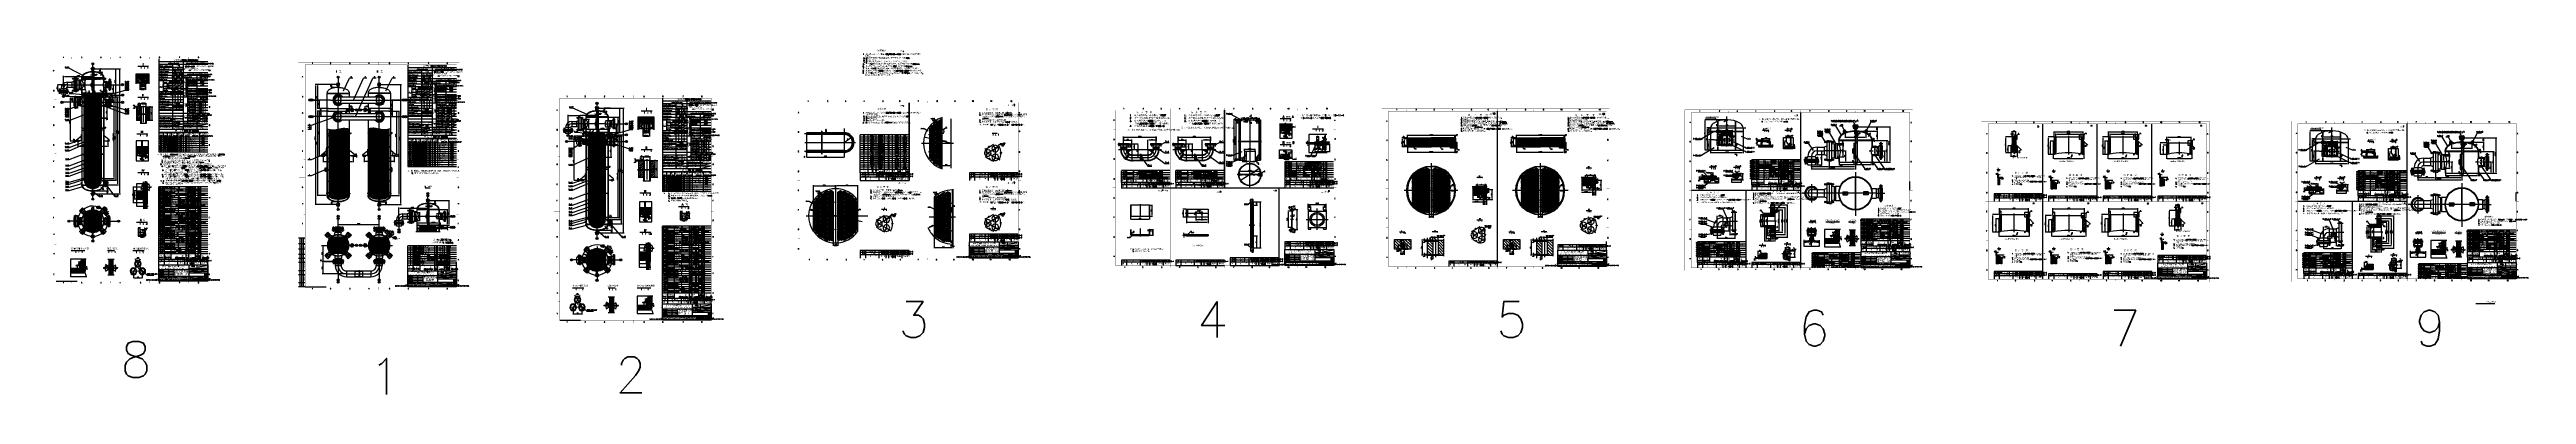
# Model space of a CAD drawing. Extents: x 49444 to 186655, y 41039 to 60167.
import ezdxf
from ezdxf.enums import TextEntityAlignment as Align

# ---------------------------------------------------------------- set-up
doc = ezdxf.new("R2010")
doc.units = 0
doc.header["$LTSCALE"] = 60
doc.header["$MEASUREMENT"] = 0
doc.header["$PDMODE"] = 3
doc.header["$PDSIZE"] = 0.001
doc.layers.get('0').update_dxf_attribs({"linetype": 'CONTINUOUS'})
doc.layers.get('DEFPOINTS').update_dxf_attribs({"linetype": 'CONTINUOUS'})
doc.layers.add('XX', color=7, linetype='CONTINUOUS')
doc.styles.add('LZH', font='txt_l', dxfattribs={"bigfont": 'hztxt_l'})
doc.styles.add('SBTXT', font='txt_l.shx', dxfattribs={"bigfont": 'hztxt_l.shx'})
doc.styles.add('ST', font='')
doc.styles.get("Standard").update_dxf_attribs({"font": 'txt_l', "bigfont": 'hztxt_l'})
doc.styles.get('ST').set_extended_font_data('SimSun')
doc.dimstyles.get("Standard").update_dxf_attribs({"dimtxt": 0.18, "dimasz": 0.18, "dimexe": 0.18, "dimexo": 0.0625, "dimgap": 0.09, "dimtad": 0, "dimtih": 1, "dimtoh": 1, "dimdec": 4, "dimzin": 0, "dimdsep": 46, "dimtxsty": 'Standard', "dimcen": 0.09, "dimadec": 0, "dimazin": 0, "dimtfac": 1, "dimtdec": 4, "dimtofl": 0, "dimtmove": 0, "dimatfit": 3, "dimfxl": 0, "dimtolj": 1, "dimtzin": 0, "dimarcsym": 0})
doc.dimstyles.new('STANDARD$0', dxfattribs={"dimtxt": 3, "dimasz": 3, "dimexe": 2, "dimexo": 1, "dimgap": 0.5, "dimtad": 1, "dimdec": 0, "dimzin": 0, "dimdsep": 46, "dimtxsty": 'Standard', "dimcen": 1, "dimclrd": 256, "dimclre": 256, "dimclrt": 256, "dimadec": 0, "dimazin": 0, "dimtfac": 1.5, "dimtdec": 3, "dimtix": 1, "dimtmove": 0, "dimatfit": 2, "dimfxl": 0, "dimtolj": 1, "dimarcsym": 0})
pattern_1 = [(45, (148669.695, 38157.828), (-26.516504, 26.516504), [])]
pattern_2 = [(45, (-6045, 0), (-35.355339, 35.355339), [])]
pattern_3 = [(135, (-10325.979, 30363.397), (-8.8388348, -8.8388348), []), (225, (-10325.979, 30363.397), (8.8388348, -8.8388348), [])]
pattern_4 = [(135, (17528.828, 26978.415), (-8.8388348, -8.8388348), []), (225, (17528.828, 26978.415), (8.8388348, -8.8388348), [])]
pattern_5 = [(45, (58836.6314, 42618.2846), (-4.4194174, 4.4194174), [])]
pattern_6 = [(45, (115082.156, 38769.27), (-26.516504, 26.516504), [])]
pattern_7 = [(45, (65802.57, 45120.662), (-4.4194174, 4.4194174), [])]

# ---------------------------------------------------------------- blocks, each defined once
blk = doc.blocks.new('*D570')
at = {"lineweight": -2}
for p, q in [((68261, 55510), (68216, 55510)), ((68306, 55510), (68324, 55510)), ((68306, 55495), (68306, 55480)), ((68324, 55495), (68324, 55480)), ((68369, 55510), (68414, 55510))]:
    blk.add_line(p, q, dxfattribs=at)
for points in [[(68261, 55518), (68261, 55503), (68306, 55510)], [(68369, 55518), (68369, 55503), (68324, 55510)]]:
    blk.add_solid(points)
at = {"layer": 'DEFPOINTS', "color": 0}
for p in [(68306, 55510), (68324, 55510), (68324, 55510)]:
    blk.add_point(p, dxfattribs=at)
at = {"insert": (68394, 55541), "char_height": 45, "attachment_point": 5}
blk.add_mtext('\\A1;20', dxfattribs=at)
blk = doc.blocks.new('*D571')
at = {"lineweight": -2}
for p, q in [((65987, 55502), (65942, 55502)), ((66032, 55502), (66050, 55502)), ((66032, 55487), (66032, 55472)), ((66050, 55487), (66050, 55472)), ((66095, 55502), (66140, 55502))]:
    blk.add_line(p, q, dxfattribs=at)
for points in [[(65987, 55509), (65987, 55494), (66032, 55502)], [(66095, 55509), (66095, 55494), (66050, 55502)]]:
    blk.add_solid(points)
at = {"layer": 'DEFPOINTS', "color": 0}
for p in [(66032, 55502), (66050, 55502), (66050, 55502)]:
    blk.add_point(p, dxfattribs=at)
at = {"insert": (66122, 55533), "char_height": 45, "attachment_point": 5}
blk.add_mtext('\\A1;16', dxfattribs=at)
blk = doc.blocks.new('*D56')
at = {"lineweight": -2}
for p, q in [((78169, 55855), (78169, 56537)), ((78214, 56507), (78862, 56507)), ((79727, 56507), (78945, 56507)), ((79772, 56389), (79772, 56537))]:
    blk.add_line(p, q, dxfattribs=at)
for points in [[(78214, 56515), (78214, 56500), (78169, 56507)], [(79727, 56515), (79727, 56500), (79772, 56507)]]:
    blk.add_solid(points)
at = {"layer": 'DEFPOINTS', "color": 0}
for p in [(79772, 56507), (79772, 56374), (78169, 55840)]:
    blk.add_point(p, dxfattribs=at)
at = {"insert": (78904, 56507), "char_height": 45, "attachment_point": 5}
blk.add_mtext('\\A1;1740', dxfattribs=at)
blk = doc.blocks.new('*D340')
at = {"lineweight": -2}
for p, q in [((50221, 58028), (50221, 58699)), ((50266, 58669), (51797, 58669)), ((51842, 58684), (51842, 58699))]:
    blk.add_line(p, q, dxfattribs=at)
for points in [[(50266, 58676), (50266, 58661), (50221, 58669)], [(51797, 58676), (51797, 58661), (51842, 58669)]]:
    blk.add_solid(points)
at = {"layer": 'DEFPOINTS', "color": 0}
for p in [(50221, 58013), (51842, 58669), (51842, 58669)]:
    blk.add_point(p, dxfattribs=at)
at = {"insert": (51036, 58708), "char_height": 45, "attachment_point": 5}
blk.add_mtext('\\A1;1800', dxfattribs=at)
blk = doc.blocks.new('*D544')
at = {"lineweight": -2}
for p, q in [((182438, 53934), (182572, 53934)), ((182542, 53361), (182542, 53889)), ((182491, 53316), (182572, 53316))]:
    blk.add_line(p, q, dxfattribs=at)
for points in [[(182534, 53889), (182549, 53889), (182542, 53934)], [(182534, 53361), (182549, 53361), (182542, 53316)]]:
    blk.add_solid(points)
at = {"layer": 'DEFPOINTS', "color": 0}
for p in [(182423, 53934), (182542, 53934), (182476, 53316)]:
    blk.add_point(p, dxfattribs=at)
at = {"insert": (182507, 53631), "char_height": 45, "attachment_point": 5, "rotation": 90}
blk.add_mtext('\\A1;469', dxfattribs=at)
blk = doc.blocks.new('*D496')
at = {"lineweight": -2}
for p, q in [((176392, 49596), (176392, 49260)), ((176404, 49580), (176404, 49260)), ((176347, 49290), (176302, 49290)), ((176392, 49290), (176404, 49290)), ((176449, 49290), (176494, 49290))]:
    blk.add_line(p, q, dxfattribs=at)
for points in [[(176347, 49297), (176347, 49282), (176392, 49290)], [(176449, 49297), (176449, 49282), (176404, 49290)]]:
    blk.add_solid(points)
at = {"layer": 'DEFPOINTS', "color": 0}
for p in [(176392, 49611), (176404, 49595), (176404, 49290)]:
    blk.add_point(p, dxfattribs=at)
at = {"insert": (176474, 49327), "char_height": 45, "attachment_point": 5}
blk.add_mtext('\\A1;9.52', dxfattribs=at)
blk = doc.blocks.new('*D556')
at = {"lineweight": -2}
for p, q in [((181620, 53360), (181620, 53035)), ((181665, 53065), (183027, 53065)), ((183072, 53125), (183072, 53035))]:
    blk.add_line(p, q, dxfattribs=at)
for points in [[(181665, 53073), (181665, 53058), (181620, 53065)], [(183027, 53073), (183027, 53058), (183072, 53065)]]:
    blk.add_solid(points)
at = {"layer": 'DEFPOINTS', "color": 0}
for p in [(181620, 53375), (183072, 53140), (183072, 53065)]:
    blk.add_point(p, dxfattribs=at)
at = {"insert": (182273, 53097), "char_height": 45, "attachment_point": 5}
blk.add_mtext('\\A1;1000', dxfattribs=at)
blk = doc.blocks.new('*D559')
at = {"lineweight": -2}
for p, q in [((180640, 53057), (180640, 53095)), ((180685, 53065), (181563, 53065)), ((181608, 53360), (181608, 53035))]:
    blk.add_line(p, q, dxfattribs=at)
for points in [[(180685, 53073), (180685, 53058), (180640, 53065)], [(181563, 53073), (181563, 53058), (181608, 53065)]]:
    blk.add_solid(points)
at = {"layer": 'DEFPOINTS', "color": 0}
for p in [(180640, 53042), (181608, 53375), (181608, 53065)]:
    blk.add_point(p, dxfattribs=at)
at = {"insert": (181124, 53097), "char_height": 45, "attachment_point": 5}
blk.add_mtext('\\A1;776', dxfattribs=at)
blk = doc.blocks.new('*D557')
at = {"lineweight": -2}
for p, q in [((180640, 53027), (180640, 52908)), ((180685, 52938), (183027, 52938)), ((183072, 53094), (183072, 52908))]:
    blk.add_line(p, q, dxfattribs=at)
for points in [[(180685, 52945), (180685, 52930), (180640, 52938)], [(183027, 52945), (183027, 52930), (183072, 52938)]]:
    blk.add_solid(points)
at = {"layer": 'DEFPOINTS', "color": 0}
for p in [(180640, 53042), (183072, 53109), (183072, 52938)]:
    blk.add_point(p, dxfattribs=at)
at = {"insert": (181818, 52973), "char_height": 45, "attachment_point": 5}
blk.add_mtext('\\A1;(1800)', dxfattribs=at)
blk = doc.blocks.new('*D409')
at = {"lineweight": -2}
for p, q in [((142759, 49901), (142714, 49901)), ((142804, 50081), (142804, 49871)), ((142804, 49901), (142816, 49901)), ((142816, 50191), (142816, 49871)), ((142861, 49901), (142906, 49901))]:
    blk.add_line(p, q, dxfattribs=at)
for points in [[(142759, 49909), (142759, 49894), (142804, 49901)], [(142861, 49909), (142861, 49894), (142816, 49901)]]:
    blk.add_solid(points)
at = {"layer": 'DEFPOINTS', "color": 0}
for p in [(142804, 50096), (142816, 50206), (142816, 49901)]:
    blk.add_point(p, dxfattribs=at)
at = {"insert": (142886, 49941), "char_height": 45, "attachment_point": 5}
blk.add_mtext('\\A1;9.52', dxfattribs=at)
blk = doc.blocks.new('*D408')
at = {"lineweight": -2}
for p, q in [((147052, 53638), (147052, 53519)), ((147097, 53549), (149440, 53549)), ((149485, 53632), (149485, 53519))]:
    blk.add_line(p, q, dxfattribs=at)
for points in [[(147097, 53557), (147097, 53542), (147052, 53549)], [(149440, 53557), (149440, 53542), (149485, 53549)]]:
    blk.add_solid(points)
at = {"layer": 'DEFPOINTS', "color": 0}
for p in [(147052, 53653), (149485, 53647), (149485, 53549)]:
    blk.add_point(p, dxfattribs=at)
at = {"insert": (148231, 53585), "char_height": 45, "attachment_point": 5}
blk.add_mtext('\\A1;(1800)', dxfattribs=at)
blk = doc.blocks.new('*D475')
at = {"lineweight": -2}
for p, q in [((148847, 54545), (148975, 54545)), ((148883, 53927), (148975, 53927)), ((148945, 53972), (148945, 54500))]:
    blk.add_line(p, q, dxfattribs=at)
for points in [[(148938, 54500), (148953, 54500), (148945, 54545)], [(148938, 53972), (148953, 53972), (148945, 53927)]]:
    blk.add_solid(points)
at = {"layer": 'DEFPOINTS', "color": 0}
for p in [(148832, 54545), (148868, 53927), (148945, 54545)]:
    blk.add_point(p, dxfattribs=at)
at = {"insert": (148908, 54249), "char_height": 45, "attachment_point": 5, "rotation": 90}
blk.add_mtext('\\A1;477', dxfattribs=at)
blk = doc.blocks.new('*D561')
at = {"lineweight": -2}
for p, q in [((183850, 55032), (184318, 55032)), ((183964, 55264), (184318, 55264)), ((184288, 55077), (184288, 55219))]:
    blk.add_line(p, q, dxfattribs=at)
for points in [[(184280, 55219), (184295, 55219), (184288, 55264)], [(184280, 55077), (184295, 55077), (184288, 55032)]]:
    blk.add_solid(points)
at = {"layer": 'DEFPOINTS', "color": 0}
for p in [(183835, 55032), (183949, 55264), (184288, 55264)]:
    blk.add_point(p, dxfattribs=at)
at = {"insert": (184258, 55151), "char_height": 45, "attachment_point": 5, "rotation": 90}
blk.add_mtext('\\A1;150', dxfattribs=at)
blk = doc.blocks.new('*D545')
at = {"lineweight": -2}
for p, q in [((183213, 55264), (185016, 55264)), ((184986, 53361), (184986, 55219)), ((184653, 53316), (185016, 53316))]:
    blk.add_line(p, q, dxfattribs=at)
for points in [[(184979, 55219), (184994, 55219), (184986, 55264)], [(184979, 53361), (184994, 53361), (184986, 53316)]]:
    blk.add_solid(points)
at = {"layer": 'DEFPOINTS', "color": 0}
for p in [(183198, 55264), (184986, 55264), (184638, 53316)]:
    blk.add_point(p, dxfattribs=at)
at = {"insert": (184938, 54367), "char_height": 45, "attachment_point": 5, "rotation": 90}
blk.add_mtext('\\A1;(1339)', dxfattribs=at)
blk = doc.blocks.new('*D562')
at = {"lineweight": -2}
for p, q in [((183087, 55032), (184318, 55032)), ((184288, 54562), (184288, 54987)), ((184105, 54517), (184318, 54517))]:
    blk.add_line(p, q, dxfattribs=at)
for points in [[(184280, 54987), (184295, 54987), (184288, 55032)], [(184280, 54562), (184295, 54562), (184288, 54517)]]:
    blk.add_solid(points)
at = {"layer": 'DEFPOINTS', "color": 0}
for p in [(183072, 55032), (184288, 55032), (184090, 54517)]:
    blk.add_point(p, dxfattribs=at)
at = {"insert": (184255, 54775), "char_height": 45, "attachment_point": 5, "rotation": 90}
blk.add_mtext('\\A1;345', dxfattribs=at)
blk = doc.blocks.new('*D563')
at = {"lineweight": -2}
for p, q in [((183924, 54555), (184137, 54555)), ((183924, 54517), (184137, 54517)), ((184107, 54600), (184107, 54645)), ((184107, 54517), (184107, 54555)), ((184107, 54472), (184107, 54427))]:
    blk.add_line(p, q, dxfattribs=at)
for points in [[(184099, 54600), (184114, 54600), (184107, 54555)], [(184099, 54472), (184114, 54472), (184107, 54517)]]:
    blk.add_solid(points)
at = {"layer": 'DEFPOINTS', "color": 0}
for p in [(183909, 54555), (183909, 54517), (184107, 54555)]:
    blk.add_point(p, dxfattribs=at)
at = {"insert": (184075, 54616), "char_height": 45, "attachment_point": 5, "rotation": 90}
blk.add_mtext('\\A1;25', dxfattribs=at)
blk = doc.blocks.new('*D546')
at = {"lineweight": -2}
for p, q in [((184651, 53934), (184726, 53934)), ((184696, 53361), (184696, 53889)), ((184014, 53316), (184726, 53316))]:
    blk.add_line(p, q, dxfattribs=at)
for points in [[(184688, 53889), (184703, 53889), (184696, 53934)], [(184688, 53361), (184703, 53361), (184696, 53316)]]:
    blk.add_solid(points)
at = {"layer": 'DEFPOINTS', "color": 0}
for p in [(184636, 53934), (184696, 53934), (183999, 53316)]:
    blk.add_point(p, dxfattribs=at)
at = {"insert": (184654, 53603), "char_height": 45, "attachment_point": 5, "rotation": 90}
blk.add_mtext('\\A1;469', dxfattribs=at)
blk = doc.blocks.new('*D569')
at = {"lineweight": -2}
for p, q in [((184191, 54197), (184138, 54197)), ((184153, 53670), (184138, 53670)), ((184168, 53715), (184168, 54152))]:
    blk.add_line(p, q, dxfattribs=at)
for points in [[(184160, 54152), (184175, 54152), (184168, 54197)], [(184160, 53715), (184175, 53715), (184168, 53670)]]:
    blk.add_solid(points)
at = {"layer": 'DEFPOINTS', "color": 0}
for p in [(184168, 54197), (184168, 53670), (184206, 54197)]:
    blk.add_point(p, dxfattribs=at)
at = {"insert": (184140, 53934), "char_height": 45, "attachment_point": 5, "rotation": 90}
blk.add_mtext('\\A1;%%c354x35', dxfattribs=at)
blk = doc.blocks.new('*D568')
at = {"lineweight": -2}
for p, q in [((183017, 54989), (183017, 54857)), ((183062, 54887), (183083, 54887)), ((183128, 54989), (183128, 54857))]:
    blk.add_line(p, q, dxfattribs=at)
for points in [[(183062, 54895), (183062, 54880), (183017, 54887)], [(183083, 54895), (183083, 54880), (183128, 54887)]]:
    blk.add_solid(points)
at = {"layer": 'DEFPOINTS', "color": 0}
for p in [(183017, 55004), (183128, 55004), (183128, 54887)]:
    blk.add_point(p, dxfattribs=at)
at = {"insert": (183229, 54929), "char_height": 45, "attachment_point": 5}
blk.add_mtext('\\A1;%%c46x15', dxfattribs=at)
blk = doc.blocks.new('CLB_WZ')
at = {"layer": 'XX'}
for s, height, p in [('PART NO.', 4, (-177.2, 4.7)), ('件 号^J', 5, (-175.9, 10.5)), ('DESIGNATION^J', 4, (-119.1, 3.7)), ('名    称^J', 5, (-118.1, 9.9)), ('数量^J', 5, (-80, 10.5)), ('材   料^J', 5, (-66.1, 10.3)), ('MATERIAL^J', 4, (-65.2, 3.5)), ('单^J', 4, (-41.9, 15)), ('总^J', 4, (-32, 14.9)), ('备   注^J', 5, (-21.8, 9.5)), ('REMARKS^J', 4, (-20, 3.7))]:
    blk.add_text(s, height=height, dxfattribs=at).set_placement(p)
for s, height, width, p, p2 in [('DWG.NO OR STD^J', 4, 0.813953, (-158.4, 4.7), (-137.4, 4.7)), ('图号或标准^J', 5, 0.798981, (-157.7, 10.3), (-138.1, 10.3)), ('REO.NO^J', 4, 0.658541, (-79, 3.7), (-71.2, 3.7)), ('SINGLE^J', 3.5, 0.800977, (-44.2, 10.7), (-36, 10.7)), ('重量(kg)^J', 4, 1.174935, (-44, 5), (-26, 5)), ('WEIGHT', 3.5, 0.996337, (-40.1, 0.8), (-29.9, 0.8)), ('TOTAL^J', 3.5, 0.904762, (-33.6, 10.8), (-26, 10.8))]:
    blk.add_text(s, height=height, dxfattribs=dict(at, width=width)).set_placement(p, p2, align=Align.FIT)
blk = doc.blocks.new('*D564')
at = {"lineweight": -2}
for p, q in [((182507, 54919), (182507, 54665)), ((183638, 54919), (183638, 54665)), ((182552, 54695), (183593, 54695))]:
    blk.add_line(p, q, dxfattribs=at)
for points in [[(182552, 54702), (182552, 54687), (182507, 54695)], [(183593, 54702), (183593, 54687), (183638, 54695)]]:
    blk.add_solid(points)
at = {"layer": 'DEFPOINTS', "color": 0}
for p in [(182507, 54934), (183638, 54934), (183638, 54695)]:
    blk.add_point(p, dxfattribs=at)
at = {"insert": (183072, 54724), "char_height": 45, "attachment_point": 5}
blk.add_mtext('\\A1;900', dxfattribs=at)
blk = doc.blocks.new('*D558')
at = {"lineweight": -2}
for p, q in [((182172, 53301), (182172, 53146)), ((182217, 53176), (183927, 53176)), ((183972, 53301), (183972, 53146))]:
    blk.add_line(p, q, dxfattribs=at)
for points in [[(182217, 53184), (182217, 53169), (182172, 53176)], [(183927, 53184), (183927, 53169), (183972, 53176)]]:
    blk.add_solid(points)
at = {"layer": 'DEFPOINTS', "color": 0}
for p in [(182172, 53316), (183972, 53316), (183972, 53176)]:
    blk.add_point(p, dxfattribs=at)
at = {"insert": (183072, 53209), "char_height": 45, "attachment_point": 5}
blk.add_mtext('\\A1;%%c1200', dxfattribs=at)
blk = doc.blocks.new('*D555')
at = {"lineweight": -2}
for p, q in [((183927, 53176), (183882, 53176)), ((183972, 53191), (183972, 53206)), ((183972, 53176), (183999, 53176)), ((183999, 53324), (183999, 53146)), ((184044, 53176), (184089, 53176))]:
    blk.add_line(p, q, dxfattribs=at)
for points in [[(183927, 53184), (183927, 53169), (183972, 53176)], [(184044, 53184), (184044, 53169), (183999, 53176)]]:
    blk.add_solid(points)
at = {"layer": 'DEFPOINTS', "color": 0}
for p in [(183972, 53176), (183999, 53339), (183999, 53176)]:
    blk.add_point(p, dxfattribs=at)
at = {"insert": (184062, 53211), "char_height": 45, "attachment_point": 5}
blk.add_mtext('\\A1;20', dxfattribs=at)
blk = doc.blocks.new('*D565')
at = {"lineweight": -2}
for p, q in [((183878, 54852), (183906, 54887)), ((183805, 54760), (183777, 54725)), ((183833, 54795), (183850, 54817)), ((183845, 54786), (183857, 54777)), ((183862, 54807), (183873, 54798))]:
    blk.add_line(p, q, dxfattribs=at)
for points in [[(183799, 54765), (183811, 54755), (183833, 54795)], [(183872, 54857), (183884, 54847), (183850, 54817)]]:
    blk.add_solid(points)
at = {"layer": 'DEFPOINTS', "color": 0}
for p in [(183833, 54795), (183850, 54817), (183850, 54817)]:
    blk.add_point(p, dxfattribs=at)
at = {"insert": (183870, 54894), "char_height": 45, "attachment_point": 5, "rotation": 51.65916}
blk.add_mtext('\\A1;20', dxfattribs=at)
blk = doc.blocks.new('*D501')
at = {"lineweight": -2}
for p, q in [((178010, 50314), (177888, 50314)), ((178010, 49789), (177888, 49789)), ((177918, 50269), (177918, 49834))]:
    blk.add_line(p, q, dxfattribs=at)
for points in [[(177911, 50269), (177926, 50269), (177918, 50314)], [(177911, 49834), (177926, 49834), (177918, 49789)]]:
    blk.add_solid(points)
at = {"layer": 'DEFPOINTS', "color": 0}
for p in [(177918, 49789), (178025, 50314), (178025, 49789)]:
    blk.add_point(p, dxfattribs=at)
at = {"insert": (177891, 50052), "char_height": 45, "attachment_point": 5, "rotation": 90}
blk.add_mtext('\\A1;%%C324', dxfattribs=at)
blk = doc.blocks.new('*D502')
at = {"lineweight": -2}
for p, q in [((178599, 50590), (178926, 50590)), ((178599, 49514), (178926, 49514)), ((178896, 50545), (178896, 49559))]:
    blk.add_line(p, q, dxfattribs=at)
for points in [[(178889, 50545), (178904, 50545), (178896, 50590)], [(178889, 49559), (178904, 49559), (178896, 49514)]]:
    blk.add_solid(points)
at = {"layer": 'DEFPOINTS', "color": 0}
for p in [(178584, 50590), (178584, 49514), (178896, 49514)]:
    blk.add_point(p, dxfattribs=at)
at = {"insert": (178869, 50052), "char_height": 45, "attachment_point": 5, "rotation": 90}
blk.add_mtext('\\A1;%%c584.4', dxfattribs=at)
blk = doc.blocks.new('*D503')
at = {"lineweight": -2}
for p, q in [((178644, 50671), (179052, 50671)), ((178644, 49433), (179052, 49433)), ((179022, 49478), (179022, 50626))]:
    blk.add_line(p, q, dxfattribs=at)
for points in [[(179015, 50626), (179030, 50626), (179022, 50671)], [(179015, 49478), (179030, 49478), (179022, 49433)]]:
    blk.add_solid(points)
at = {"layer": 'DEFPOINTS', "color": 0}
for p in [(178629, 50671), (178629, 49433), (179022, 50671)]:
    blk.add_point(p, dxfattribs=at)
at = {"insert": (178995, 50052), "char_height": 45, "attachment_point": 5, "rotation": 90}
blk.add_mtext('\\A1;%%C635', dxfattribs=at)
blk = doc.blocks.new('*D504')
at = {"lineweight": -2}
for p, q in [((178651, 50802), (179187, 50802)), ((179157, 50757), (179157, 49347)), ((178651, 49302), (179187, 49302))]:
    blk.add_line(p, q, dxfattribs=at)
for points in [[(179150, 50757), (179165, 50757), (179157, 50802)], [(179150, 49347), (179165, 49347), (179157, 49302)]]:
    blk.add_solid(points)
at = {"layer": 'DEFPOINTS', "color": 0}
for p in [(178636, 50802), (178636, 49302), (179157, 49302)]:
    blk.add_point(p, dxfattribs=at)
at = {"insert": (179130, 50052), "char_height": 45, "attachment_point": 5, "rotation": 90}
blk.add_mtext('\\A1;%%C724', dxfattribs=at)
blk = doc.blocks.new('*D505')
at = {"lineweight": -2}
for p, q in [((178584, 50952), (179322, 50952)), ((179292, 50907), (179292, 49197)), ((178584, 49152), (179322, 49152))]:
    blk.add_line(p, q, dxfattribs=at)
for points in [[(179285, 50907), (179300, 50907), (179292, 50952)], [(179285, 49197), (179300, 49197), (179292, 49152)]]:
    blk.add_solid(points)
at = {"layer": 'DEFPOINTS', "color": 0}
for p in [(178569, 50952), (178569, 49152), (179292, 49152)]:
    blk.add_point(p, dxfattribs=at)
at = {"insert": (179265, 50052), "char_height": 45, "attachment_point": 5, "rotation": 90}
blk.add_mtext('\\A1;%%C815', dxfattribs=at)
blk = doc.blocks.new('*D490')
at = {"color": 0, "lineweight": -2}
for p, q in [((179171, 48319), (179134, 48345)), ((179228, 48281), (179208, 48294))]:
    blk.add_line(p, q, dxfattribs=at)
at = {"color": 0}
blk.add_solid([(179175, 48326), (179167, 48313), (179208, 48294)], dxfattribs=at)
at = {"layer": 'DEFPOINTS', "color": 0}
for p in [(179208, 48294), (179228, 48281)]:
    blk.add_point(p, dxfattribs=at)
at = {"color": 0, "insert": (179182, 48362), "char_height": 45, "attachment_point": 5, "rotation": 325.96399}
blk.add_mtext('\\A1;R0.8', dxfattribs=at)
blk = doc.blocks.new('*D491')
at = {"lineweight": -2}
for p, q in [((179204, 48377), (179204, 48594)), ((179249, 48564), (179276, 48564)), ((179399, 48564), (179362, 48564)), ((179444, 48512), (179444, 48594))]:
    blk.add_line(p, q, dxfattribs=at)
for points in [[(179249, 48571), (179249, 48556), (179204, 48564)], [(179399, 48571), (179399, 48556), (179444, 48564)]]:
    blk.add_solid(points)
at = {"layer": 'DEFPOINTS', "color": 0}
for p in [(179204, 48564), (179204, 48362), (179444, 48497)]:
    blk.add_point(p, dxfattribs=at)
at = {"insert": (179319, 48564), "char_height": 45, "attachment_point": 5}
blk.add_mtext('\\A1;9.52\\P ', dxfattribs=at)
blk = doc.blocks.new('*D492')
at = {"color": 0, "lineweight": -2}
for p, q in [((179171, 48116), (179134, 48091)), ((179228, 48155), (179208, 48141))]:
    blk.add_line(p, q, dxfattribs=at)
at = {"color": 0}
blk.add_solid([(179167, 48122), (179175, 48110), (179208, 48141)], dxfattribs=at)
at = {"layer": 'DEFPOINTS', "color": 0}
for p in [(179208, 48141), (179228, 48155)]:
    blk.add_point(p, dxfattribs=at)
at = {"color": 0, "insert": (179145, 48137), "char_height": 45, "attachment_point": 5, "rotation": 34.03601}
blk.add_mtext('\\A1;R0.8', dxfattribs=at)
blk = doc.blocks.new('*D493')
at = {"lineweight": -2}
for p, q in [((179461, 48397), (179744, 48397)), ((179461, 48038), (179744, 48038)), ((179714, 48083), (179714, 48352))]:
    blk.add_line(p, q, dxfattribs=at)
for points in [[(179706, 48352), (179721, 48352), (179714, 48397)], [(179706, 48083), (179721, 48083), (179714, 48038)]]:
    blk.add_solid(points)
at = {"layer": 'DEFPOINTS', "color": 0}
for p in [(179446, 48397), (179446, 48038), (179714, 48397)]:
    blk.add_point(p, dxfattribs=at)
at = {"insert": (179685, 48218), "char_height": 45, "attachment_point": 5, "rotation": 90}
blk.add_mtext('\\A1;12', dxfattribs=at)
blk = doc.blocks.new('*D508')
at = {"lineweight": -2}
for p, q in [((178629, 49474), (178629, 49021)), ((178559, 49051), (178514, 49051)), ((178604, 49189), (178604, 49021)), ((178604, 49051), (178629, 49051)), ((178674, 49051), (178719, 49051))]:
    blk.add_line(p, q, dxfattribs=at)
for points in [[(178559, 49059), (178559, 49044), (178604, 49051)], [(178674, 49059), (178674, 49044), (178629, 49051)]]:
    blk.add_solid(points)
at = {"layer": 'DEFPOINTS', "color": 0}
for p in [(178629, 49489), (178604, 49204), (178629, 49051)]:
    blk.add_point(p, dxfattribs=at)
at = {"insert": (178719, 49079), "char_height": 45, "attachment_point": 5}
blk.add_mtext('\\A1;9.52', dxfattribs=at)
blk = doc.blocks.new('*D509')
at = {"lineweight": -2}
for p, q in [((178366, 49189), (178366, 49021)), ((178411, 49051), (178559, 49051)), ((178604, 49066), (178604, 49081))]:
    blk.add_line(p, q, dxfattribs=at)
for points in [[(178411, 49059), (178411, 49044), (178366, 49051)], [(178559, 49059), (178559, 49044), (178604, 49051)]]:
    blk.add_solid(points)
at = {"layer": 'DEFPOINTS', "color": 0}
for p in [(178366, 49204), (178604, 49051), (178604, 49051)]:
    blk.add_point(p, dxfattribs=at)
at = {"insert": (178485, 49079), "char_height": 45, "attachment_point": 5}
blk.add_mtext('\\A1;90', dxfattribs=at)
blk = doc.blocks.new('*D511')
at = {"lineweight": -2}
for p, q in [((178131, 49699), (178131, 49021)), ((178321, 49051), (178176, 49051)), ((178366, 49075), (178366, 49021))]:
    blk.add_line(p, q, dxfattribs=at)
for points in [[(178176, 49059), (178176, 49044), (178131, 49051)], [(178321, 49059), (178321, 49044), (178366, 49051)]]:
    blk.add_solid(points)
at = {"layer": 'DEFPOINTS', "color": 0}
for p in [(178131, 49714), (178131, 49051), (178366, 49090)]:
    blk.add_point(p, dxfattribs=at)
at = {"insert": (178248, 49079), "char_height": 45, "attachment_point": 5}
blk.add_mtext('\\A1;95', dxfattribs=at)
blk = doc.blocks.new('*D506')
at = {"lineweight": -2}
for p, q in [((178348, 50472), (178153, 50472)), ((178348, 49639), (178153, 49639)), ((178183, 50427), (178183, 49684))]:
    blk.add_line(p, q, dxfattribs=at)
for points in [[(178175, 50427), (178190, 50427), (178183, 50472)], [(178175, 49684), (178190, 49684), (178183, 49639)]]:
    blk.add_solid(points)
at = {"layer": 'DEFPOINTS', "color": 0}
for p in [(178183, 49639), (178363, 50472), (178363, 49639)]:
    blk.add_point(p, dxfattribs=at)
at = {"insert": (178155, 50056), "char_height": 45, "attachment_point": 5, "rotation": 90}
blk.add_mtext('\\A1;%%C432', dxfattribs=at)
blk = doc.blocks.new('*D560')
at = {"lineweight": -2}
for p, q in [((183048, 53316), (182940, 53316)), ((183048, 53287), (182940, 53287)), ((182970, 53361), (182970, 53406)), ((182970, 53287), (182970, 53316)), ((182970, 53242), (182970, 53197))]:
    blk.add_line(p, q, dxfattribs=at)
for points in [[(182962, 53361), (182977, 53361), (182970, 53316)], [(182962, 53242), (182977, 53242), (182970, 53287)]]:
    blk.add_solid(points)
at = {"layer": 'DEFPOINTS', "color": 0}
for p in [(182970, 53316), (183063, 53316), (183063, 53287)]:
    blk.add_point(p, dxfattribs=at)
at = {"insert": (182931, 53379), "char_height": 45, "attachment_point": 5, "rotation": 90}
blk.add_mtext('\\A1;20', dxfattribs=at)
blk = doc.blocks.new('*D547')
at = {"lineweight": -2}
for p, q in [((184269, 54517), (184865, 54517)), ((184835, 53361), (184835, 54472)), ((184820, 53316), (184805, 53316))]:
    blk.add_line(p, q, dxfattribs=at)
for points in [[(184827, 54472), (184842, 54472), (184835, 54517)], [(184827, 53361), (184842, 53361), (184835, 53316)]]:
    blk.add_solid(points)
at = {"layer": 'DEFPOINTS', "color": 0}
for p in [(184254, 54517), (184835, 54517), (184835, 53316)]:
    blk.add_point(p, dxfattribs=at)
at = {"insert": (184798, 53938), "char_height": 45, "attachment_point": 5, "rotation": 90}
blk.add_mtext('\\A1;844', dxfattribs=at)
blk = doc.blocks.new('*D566')
at = {"lineweight": -2}
for p, q in [((182157, 54271), (182426, 54271)), ((182157, 53596), (182426, 53596)), ((182396, 53641), (182396, 54226))]:
    blk.add_line(p, q, dxfattribs=at)
for points in [[(182388, 54226), (182403, 54226), (182396, 54271)], [(182388, 53641), (182403, 53641), (182396, 53596)]]:
    blk.add_solid(points)
at = {"layer": 'DEFPOINTS', "color": 0}
for p in [(182142, 54271), (182142, 53596), (182396, 54271)]:
    blk.add_point(p, dxfattribs=at)
at = {"insert": (182358, 53934), "char_height": 45, "attachment_point": 5, "rotation": 90}
blk.add_mtext('\\A1;%%c450', dxfattribs=at)
blk = doc.blocks.new('*D567')
at = {"lineweight": -2}
for p, q in [((182187, 54338), (182426, 54338)), ((182385, 54271), (182426, 54271)), ((182396, 54383), (182396, 54428)), ((182396, 54271), (182396, 54338)), ((182396, 54226), (182396, 54181))]:
    blk.add_line(p, q, dxfattribs=at)
for points in [[(182388, 54383), (182403, 54383), (182396, 54338)], [(182388, 54226), (182403, 54226), (182396, 54271)]]:
    blk.add_solid(points)
at = {"layer": 'DEFPOINTS', "color": 0}
for p in [(182172, 54338), (182370, 54271), (182396, 54338)]:
    blk.add_point(p, dxfattribs=at)
at = {"insert": (182361, 54404), "char_height": 45, "attachment_point": 5, "rotation": 90}
blk.add_mtext('\\A1;42', dxfattribs=at)
blk = doc.blocks.new('*D512')
at = {"lineweight": -2}
for p, q in [((178351, 49377), (178182, 49377)), ((178351, 49227), (178182, 49227)), ((178212, 49272), (178212, 49332))]:
    blk.add_line(p, q, dxfattribs=at)
for points in [[(178205, 49332), (178220, 49332), (178212, 49377)], [(178205, 49272), (178220, 49272), (178212, 49227)]]:
    blk.add_solid(points)
at = {"layer": 'DEFPOINTS', "color": 0}
for p in [(178212, 49377), (178366, 49377), (178366, 49227)]:
    blk.add_point(p, dxfattribs=at)
at = {"insert": (178185, 49499), "char_height": 45, "attachment_point": 5, "rotation": 90}
blk.add_mtext('\\A1;24-%%c45均布', dxfattribs=at)
blk = doc.blocks.new('*X4')
at = {"color": 0}
for p, q in [((1770.9, 130.4), (1771.9, 131.4)), ((1770.9, 124.8), (1776, 129.9)), ((1770.9, 119.1), (1779.8, 128)), ((1770.9, 113.5), (1783.5, 126)), ((1770.9, 107.8), (1787.2, 124.1)), ((1770.9, 102.1), (1790.9, 122.1)), ((1773.1, 98.7), (1790.9, 116.5)), ((1779.3, 99.2), (1790.9, 110.8)), ((1785.3, 99.6), (1790.9, 105.2)), ((1790.2, 98.8), (1790.9, 99.5))]:
    blk.add_line(p, q, dxfattribs=at)
blk = doc.blocks.new('*D488')
at = {"lineweight": -2}
for p, q in [((177527, 48043), (177527, 48088)), ((177664, 47998), (177497, 47998)), ((177714, 47965), (177497, 47965)), ((177527, 47998), (177527, 47965)), ((177527, 47920), (177527, 47875))]:
    blk.add_line(p, q, dxfattribs=at)
for points in [[(177519, 48043), (177534, 48043), (177527, 47998)], [(177519, 47920), (177534, 47920), (177527, 47965)]]:
    blk.add_solid(points)
at = {"layer": 'DEFPOINTS', "color": 0}
for p in [(177527, 47965), (177679, 47998), (177729, 47965)]:
    blk.add_point(p, dxfattribs=at)
at = {"insert": (177482, 47870), "char_height": 45, "attachment_point": 5, "rotation": 90}
blk.add_mtext('\\A1;2', dxfattribs=at)
blk = doc.blocks.new('*D489')
at = {"color": 0, "lineweight": -2}
for p, q in [((177679, 48013), (177679, 48394)), ((177823, 48279), (177860, 48350))]:
    blk.add_line(p, q, dxfattribs=at)
blk.add_arc((177679, 47998), 366, 69.80898, 82.95512, dxfattribs=at)
at = {"color": 0}
for points in [[(177723, 48354), (177724, 48369), (177679, 48364)], [(177808, 48349), (177802, 48335), (177846, 48324)]]:
    blk.add_solid(points, dxfattribs=at)
at = {"layer": 'DEFPOINTS', "color": 0}
for p in [(177736, 48360), (177816, 48265), (177679, 47998), (177679, 47998), (177679, 47965)]:
    blk.add_point(p, dxfattribs=at)
at = {"color": 0, "insert": (177783, 48398), "char_height": 45, "attachment_point": 5, "rotation": 345.39941}
blk.add_mtext('\\A1;30%%d', dxfattribs=at)
blk = doc.blocks.new('*D510')
at = {"lineweight": -2}
for p, q in [((178025, 49759), (178025, 48912)), ((178070, 48942), (178559, 48942)), ((178604, 49174), (178604, 48912))]:
    blk.add_line(p, q, dxfattribs=at)
for points in [[(178070, 48950), (178070, 48935), (178025, 48942)], [(178559, 48950), (178559, 48935), (178604, 48942)]]:
    blk.add_solid(points)
at = {"layer": 'DEFPOINTS', "color": 0}
for p in [(178025, 49774), (178604, 49189), (178604, 48942)]:
    blk.add_point(p, dxfattribs=at)
at = {"insert": (178313, 48979), "char_height": 45, "attachment_point": 5}
blk.add_mtext('\\A1;220', dxfattribs=at)
blk = doc.blocks.new('*D507')
at = {"lineweight": -2}
for p, q in [((178048, 50389), (177804, 50389)), ((178048, 49714), (177804, 49714)), ((177834, 49759), (177834, 50344))]:
    blk.add_line(p, q, dxfattribs=at)
for points in [[(177826, 50344), (177841, 50344), (177834, 50389)], [(177826, 49759), (177841, 49759), (177834, 49714)]]:
    blk.add_solid(points)
at = {"layer": 'DEFPOINTS', "color": 0}
for p in [(177834, 50389), (178063, 50389), (178063, 49714)]:
    blk.add_point(p, dxfattribs=at)
at = {"insert": (177795, 50035), "char_height": 45, "attachment_point": 5, "rotation": 90}
blk.add_mtext('\\A1;%%c356', dxfattribs=at)
blk = doc.blocks.new('*D497')
at = {"lineweight": -2}
for p, q in [((176392, 49581), (176392, 49106)), ((175418, 49134), (175418, 49106)), ((175463, 49136), (176347, 49136))]:
    blk.add_line(p, q, dxfattribs=at)
for points in [[(175463, 49143), (175463, 49128), (175418, 49136)], [(176347, 49143), (176347, 49128), (176392, 49136)]]:
    blk.add_solid(points)
at = {"layer": 'DEFPOINTS', "color": 0}
for p in [(176392, 49596), (175418, 49149), (176392, 49136)]:
    blk.add_point(p, dxfattribs=at)
at = {"insert": (175905, 49175), "char_height": 45, "attachment_point": 5}
blk.add_mtext('\\A1;776', dxfattribs=at)
blk = doc.blocks.new('*D498')
at = {"lineweight": -2}
for p, q in [((176116, 49807), (176116, 49260)), ((176392, 49581), (176392, 49260)), ((176161, 49290), (176347, 49290))]:
    blk.add_line(p, q, dxfattribs=at)
for points in [[(176161, 49297), (176161, 49282), (176116, 49290)], [(176347, 49297), (176347, 49282), (176392, 49290)]]:
    blk.add_solid(points)
at = {"layer": 'DEFPOINTS', "color": 0}
for p in [(176116, 49822), (176392, 49596), (176392, 49290)]:
    blk.add_point(p, dxfattribs=at)
at = {"insert": (176267, 49329), "char_height": 45, "attachment_point": 5}
blk.add_mtext('\\A1;220', dxfattribs=at)
blk = doc.blocks.new('*D494')
at = {"lineweight": -2}
for p, q in [((175418, 49736), (175418, 50341)), ((175678, 50311), (175463, 50311)), ((175723, 50246), (175723, 50341))]:
    blk.add_line(p, q, dxfattribs=at)
for points in [[(175463, 50318), (175463, 50303), (175418, 50311)], [(175678, 50318), (175678, 50303), (175723, 50311)]]:
    blk.add_solid(points)
at = {"layer": 'DEFPOINTS', "color": 0}
for p in [(175418, 50311), (175418, 49721), (175723, 50231)]:
    blk.add_point(p, dxfattribs=at)
at = {"insert": (175572, 50354), "char_height": 45, "attachment_point": 5}
blk.add_mtext('\\A1;356', dxfattribs=at)
blk = doc.blocks.new('*D499')
at = {"lineweight": -2}
for p, q in [((175816, 49493), (176092, 49493)), ((176047, 50026), (176032, 50026)), ((176062, 49538), (176062, 49981))]:
    blk.add_line(p, q, dxfattribs=at)
for points in [[(176055, 49981), (176070, 49981), (176062, 50026)], [(176055, 49538), (176070, 49538), (176062, 49493)]]:
    blk.add_solid(points)
at = {"layer": 'DEFPOINTS', "color": 0}
for p in [(175801, 49493), (176062, 50026), (176062, 50026)]:
    blk.add_point(p, dxfattribs=at)
at = {"insert": (176032, 49747), "char_height": 45, "attachment_point": 5, "rotation": 90}
blk.add_mtext('\\A1;521', dxfattribs=at)
blk = doc.blocks.new('*D500')
at = {"lineweight": -2}
for p, q in [((175638, 49721), (175905, 49721)), ((175860, 50026), (175845, 50026)), ((175875, 49766), (175875, 49981))]:
    blk.add_line(p, q, dxfattribs=at)
for points in [[(175868, 49981), (175883, 49981), (175875, 50026)], [(175868, 49766), (175883, 49766), (175875, 49721)]]:
    blk.add_solid(points)
at = {"layer": 'DEFPOINTS', "color": 0}
for p in [(175623, 49721), (175875, 50026), (175875, 50026)]:
    blk.add_point(p, dxfattribs=at)
at = {"insert": (175842, 49878), "char_height": 45, "attachment_point": 5, "rotation": 90}
blk.add_mtext('\\A1;356', dxfattribs=at)
blk = doc.blocks.new('*D412')
at = {"lineweight": -2}
for p, q in [((142051, 50333), (142318, 50333)), ((142226, 50638), (142318, 50638)), ((142288, 50378), (142288, 50593))]:
    blk.add_line(p, q, dxfattribs=at)
for points in [[(142280, 50593), (142295, 50593), (142288, 50638)], [(142280, 50378), (142295, 50378), (142288, 50333)]]:
    blk.add_solid(points)
at = {"layer": 'DEFPOINTS', "color": 0}
for p in [(142036, 50333), (142211, 50638), (142288, 50638)]:
    blk.add_point(p, dxfattribs=at)
at = {"insert": (142254, 50489), "char_height": 45, "attachment_point": 5, "rotation": 90}
blk.add_mtext('\\A1;254', dxfattribs=at)
blk = doc.blocks.new('*D413')
at = {"lineweight": -2}
for p, q in [((142228, 50105), (142510, 50105)), ((142465, 50638), (142450, 50638)), ((142480, 50150), (142480, 50593))]:
    blk.add_line(p, q, dxfattribs=at)
for points in [[(142473, 50593), (142488, 50593), (142480, 50638)], [(142473, 50150), (142488, 50150), (142480, 50105)]]:
    blk.add_solid(points)
at = {"layer": 'DEFPOINTS', "color": 0}
for p in [(142213, 50105), (142480, 50638), (142480, 50638)]:
    blk.add_point(p, dxfattribs=at)
at = {"insert": (142352, 50359), "char_height": 45, "attachment_point": 5, "rotation": 90}
blk.add_mtext('\\A1;406', dxfattribs=at)
blk = doc.blocks.new('*D414')
at = {"lineweight": -2}
for p, q in [((141831, 50348), (141831, 50952)), ((142091, 50922), (141876, 50922)), ((142136, 50857), (142136, 50952))]:
    blk.add_line(p, q, dxfattribs=at)
for points in [[(141876, 50930), (141876, 50915), (141831, 50922)], [(142091, 50930), (142091, 50915), (142136, 50922)]]:
    blk.add_solid(points)
at = {"layer": 'DEFPOINTS', "color": 0}
for p in [(141831, 50922), (142136, 50842), (141831, 50333)]:
    blk.add_point(p, dxfattribs=at)
at = {"insert": (141984, 50965), "char_height": 45, "attachment_point": 5}
blk.add_mtext('\\A1;254', dxfattribs=at)
blk = doc.blocks.new('*D410')
at = {"lineweight": -2}
for p, q in [((142528, 50418), (142528, 49871)), ((142573, 49901), (142759, 49901)), ((142804, 50064), (142804, 49871))]:
    blk.add_line(p, q, dxfattribs=at)
for points in [[(142573, 49909), (142573, 49894), (142528, 49901)], [(142759, 49909), (142759, 49894), (142804, 49901)]]:
    blk.add_solid(points)
at = {"layer": 'DEFPOINTS', "color": 0}
for p in [(142528, 50433), (142804, 50079), (142804, 49901)]:
    blk.add_point(p, dxfattribs=at)
at = {"insert": (142679, 49941), "char_height": 45, "attachment_point": 5}
blk.add_mtext('\\A1;210', dxfattribs=at)
blk = doc.blocks.new('*D411')
at = {"lineweight": -2}
for p, q in [((141831, 49746), (141831, 49671)), ((141876, 49701), (142759, 49701)), ((142804, 50064), (142804, 49671))]:
    blk.add_line(p, q, dxfattribs=at)
for points in [[(141876, 49708), (141876, 49693), (141831, 49701)], [(142759, 49708), (142759, 49693), (142804, 49701)]]:
    blk.add_solid(points)
at = {"layer": 'DEFPOINTS', "color": 0}
for p in [(141831, 49761), (142804, 50079), (142804, 49701)]:
    blk.add_point(p, dxfattribs=at)
at = {"insert": (142318, 49737), "char_height": 45, "attachment_point": 5}
blk.add_mtext('\\A1;776', dxfattribs=at)
blk = doc.blocks.new('*D434')
at = {"lineweight": -2}
for p, q in [((144460, 51001), (144216, 51001)), ((144246, 50371), (144246, 50956)), ((144460, 50326), (144216, 50326))]:
    blk.add_line(p, q, dxfattribs=at)
for points in [[(144239, 50956), (144254, 50956), (144246, 51001)], [(144239, 50371), (144254, 50371), (144246, 50326)]]:
    blk.add_solid(points)
at = {"layer": 'DEFPOINTS', "color": 0}
for p in [(144246, 51001), (144475, 51001), (144475, 50326)]:
    blk.add_point(p, dxfattribs=at)
at = {"insert": (144207, 50647), "char_height": 45, "attachment_point": 5, "rotation": 90}
blk.add_mtext('\\A1;%%c273', dxfattribs=at)
blk = doc.blocks.new('*D427')
at = {"lineweight": -2}
for p, q in [((144438, 50370), (144438, 49523)), ((144483, 49553), (144971, 49553)), ((145016, 49722), (145016, 49523))]:
    blk.add_line(p, q, dxfattribs=at)
for points in [[(144483, 49561), (144483, 49546), (144438, 49553)], [(144971, 49561), (144971, 49546), (145016, 49553)]]:
    blk.add_solid(points)
at = {"layer": 'DEFPOINTS', "color": 0}
for p in [(144438, 50385), (145016, 49737), (145016, 49553)]:
    blk.add_point(p, dxfattribs=at)
at = {"insert": (144726, 49591), "char_height": 45, "attachment_point": 5}
blk.add_mtext('\\A1;210', dxfattribs=at)
blk = doc.blocks.new('*D404')
at = {"color": 0, "lineweight": -2}
for p, q in [((144091, 48625), (144091, 49006)), ((144236, 48890), (144272, 48962))]:
    blk.add_line(p, q, dxfattribs=at)
blk.add_arc((144091, 48610), 366, 69.80898, 82.95512, dxfattribs=at)
at = {"color": 0}
for points in [[(144136, 48965), (144137, 48980), (144091, 48976)], [(144221, 48960), (144215, 48946), (144259, 48935)]]:
    blk.add_solid(points, dxfattribs=at)
at = {"layer": 'DEFPOINTS', "color": 0}
for p in [(144091, 48610), (144091, 48610), (144091, 48577), (144149, 48971), (144229, 48877)]:
    blk.add_point(p, dxfattribs=at)
at = {"color": 0, "insert": (144195, 49010), "char_height": 45, "attachment_point": 5, "rotation": 345.39941}
blk.add_mtext('\\A1;30%%d', dxfattribs=at)
blk = doc.blocks.new('*D406')
at = {"lineweight": -2}
for p, q in [((144076, 48610), (143909, 48610)), ((144127, 48577), (143909, 48577)), ((143939, 48655), (143939, 48700)), ((143939, 48610), (143939, 48577)), ((143939, 48532), (143939, 48487))]:
    blk.add_line(p, q, dxfattribs=at)
for points in [[(143932, 48655), (143947, 48655), (143939, 48610)], [(143932, 48532), (143947, 48532), (143939, 48577)]]:
    blk.add_solid(points)
at = {"layer": 'DEFPOINTS', "color": 0}
for p in [(143939, 48577), (144091, 48610), (144142, 48577)]:
    blk.add_point(p, dxfattribs=at)
at = {"insert": (143894, 48481), "char_height": 45, "attachment_point": 5, "rotation": 90}
blk.add_mtext('\\A1;2', dxfattribs=at)
blk = doc.blocks.new('*D428')
at = {"lineweight": -2}
for p, q in [((144764, 49988), (144595, 49988)), ((144764, 49838), (144595, 49838)), ((144625, 49883), (144625, 49943))]:
    blk.add_line(p, q, dxfattribs=at)
for points in [[(144617, 49943), (144632, 49943), (144625, 49988)], [(144617, 49883), (144632, 49883), (144625, 49838)]]:
    blk.add_solid(points)
at = {"layer": 'DEFPOINTS', "color": 0}
for p in [(144625, 49988), (144779, 49988), (144779, 49838)]:
    blk.add_point(p, dxfattribs=at)
at = {"insert": (144598, 50110), "char_height": 45, "attachment_point": 5, "rotation": 90}
blk.add_mtext('\\A1;24-%%c45均布', dxfattribs=at)
blk = doc.blocks.new('*D462')
at = {"lineweight": -2}
for p, q in [((147052, 53668), (147052, 53707)), ((147097, 53677), (147976, 53677)), ((148021, 53971), (148021, 53647))]:
    blk.add_line(p, q, dxfattribs=at)
for points in [[(147097, 53684), (147097, 53669), (147052, 53677)], [(147976, 53684), (147976, 53669), (148021, 53677)]]:
    blk.add_solid(points)
at = {"layer": 'DEFPOINTS', "color": 0}
for p in [(147052, 53653), (148021, 53986), (148021, 53677)]:
    blk.add_point(p, dxfattribs=at)
at = {"insert": (147537, 53709), "char_height": 45, "attachment_point": 5}
blk.add_mtext('\\A1;776', dxfattribs=at)
blk = doc.blocks.new('*D476')
at = {"lineweight": -2}
for p, q in [((148033, 53971), (148033, 53647)), ((148078, 53677), (149440, 53677)), ((149485, 53857), (149485, 53647))]:
    blk.add_line(p, q, dxfattribs=at)
for points in [[(148078, 53684), (148078, 53669), (148033, 53677)], [(149440, 53684), (149440, 53669), (149485, 53677)]]:
    blk.add_solid(points)
at = {"layer": 'DEFPOINTS', "color": 0}
for p in [(148033, 53986), (149485, 53872), (149485, 53677)]:
    blk.add_point(p, dxfattribs=at)
at = {"insert": (148685, 53708), "char_height": 45, "attachment_point": 5}
blk.add_mtext('\\A1;1000', dxfattribs=at)
blk = doc.blocks.new('*D420')
at = {"lineweight": -2}
for p, q in [((142846, 53378), (142801, 53378)), ((142891, 53302), (142891, 53408)), ((142891, 53378), (142956, 53378)), ((142956, 53302), (142956, 53408)), ((143001, 53378), (143046, 53378))]:
    blk.add_line(p, q, dxfattribs=at)
for points in [[(142846, 53386), (142846, 53371), (142891, 53378)], [(143001, 53386), (143001, 53371), (142956, 53378)]]:
    blk.add_solid(points)
at = {"layer": 'DEFPOINTS', "color": 0}
for p in [(142891, 53287), (142956, 53378), (142956, 53287)]:
    blk.add_point(p, dxfattribs=at)
at = {"insert": (143027, 53411), "char_height": 45, "attachment_point": 5}
blk.add_mtext('\\A1;8', dxfattribs=at)
blk = doc.blocks.new('*D518')
at = {"lineweight": -2}
for p, q in [((176359, 52767), (176314, 52767)), ((176404, 52691), (176404, 52797)), ((176404, 52767), (176469, 52767)), ((176469, 52691), (176469, 52797)), ((176514, 52767), (176559, 52767))]:
    blk.add_line(p, q, dxfattribs=at)
for points in [[(176359, 52774), (176359, 52759), (176404, 52767)], [(176514, 52774), (176514, 52759), (176469, 52767)]]:
    blk.add_solid(points)
at = {"layer": 'DEFPOINTS', "color": 0}
for p in [(176404, 52676), (176469, 52767), (176469, 52676)]:
    blk.add_point(p, dxfattribs=at)
at = {"insert": (176540, 52800), "char_height": 45, "attachment_point": 5}
blk.add_mtext('\\A1;8', dxfattribs=at)
blk = doc.blocks.new('*D527')
at = {"lineweight": -2}
for p, q in [((174973, 53952), (174973, 53806)), ((176728, 53836), (175018, 53836)), ((176773, 53952), (176773, 53806))]:
    blk.add_line(p, q, dxfattribs=at)
for points in [[(175018, 53844), (175018, 53829), (174973, 53836)], [(176728, 53844), (176728, 53829), (176773, 53836)]]:
    blk.add_solid(points)
at = {"layer": 'DEFPOINTS', "color": 0}
for p in [(174973, 53967), (174973, 53836), (176773, 53967)]:
    blk.add_point(p, dxfattribs=at)
at = {"insert": (175873, 53870), "char_height": 45, "attachment_point": 5}
blk.add_mtext('\\A1;1198', dxfattribs=at)
blk = doc.blocks.new('*D521')
at = {"lineweight": -2}
for p, q in [((174958, 55206), (174764, 55206)), ((174794, 54012), (174794, 55161)), ((174897, 53967), (174764, 53967))]:
    blk.add_line(p, q, dxfattribs=at)
for points in [[(174786, 55161), (174801, 55161), (174794, 55206)], [(174786, 54012), (174801, 54012), (174794, 53967)]]:
    blk.add_solid(points)
at = {"layer": 'DEFPOINTS', "color": 0}
for p in [(174794, 55206), (174973, 55206), (174912, 53967)]:
    blk.add_point(p, dxfattribs=at)
at = {"insert": (174761, 54577), "char_height": 45, "attachment_point": 5, "rotation": 90}
blk.add_mtext('\\A1;889', dxfattribs=at)
blk = doc.blocks.new('*D522')
at = {"lineweight": -2}
for p, q in [((175810, 55656), (174650, 55656)), ((174680, 54012), (174680, 55611)), ((174958, 53967), (174650, 53967))]:
    blk.add_line(p, q, dxfattribs=at)
for points in [[(174673, 55611), (174688, 55611), (174680, 55656)], [(174673, 54012), (174688, 54012), (174680, 53967)]]:
    blk.add_solid(points)
at = {"layer": 'DEFPOINTS', "color": 0}
for p in [(174680, 55656), (175825, 55656), (174973, 53967)]:
    blk.add_point(p, dxfattribs=at)
at = {"insert": (174653, 54869), "char_height": 45, "attachment_point": 5, "rotation": 90}
blk.add_mtext('\\A1;1189', dxfattribs=at)
blk = doc.blocks.new('*D526')
at = {"lineweight": -2}
for p, q in [((175173, 54538), (174858, 54538)), ((174958, 53967), (174858, 53967)), ((174888, 54012), (174888, 54493))]:
    blk.add_line(p, q, dxfattribs=at)
for points in [[(174880, 54493), (174895, 54493), (174888, 54538)], [(174880, 54012), (174895, 54012), (174888, 53967)]]:
    blk.add_solid(points)
at = {"layer": 'DEFPOINTS', "color": 0}
for p in [(174888, 54538), (174973, 53967), (175188, 54538)]:
    blk.add_point(p, dxfattribs=at)
at = {"insert": (174853, 54250), "char_height": 45, "attachment_point": 5, "rotation": 90}
blk.add_mtext('\\A1;400', dxfattribs=at)
blk = doc.blocks.new('*D528')
at = {"lineweight": -2}
for p, q in [((174943, 55206), (174858, 55206)), ((174958, 55026), (174858, 55026)), ((174888, 55071), (174888, 55161))]:
    blk.add_line(p, q, dxfattribs=at)
for points in [[(174880, 55161), (174895, 55161), (174888, 55206)], [(174880, 55071), (174895, 55071), (174888, 55026)]]:
    blk.add_solid(points)
at = {"layer": 'DEFPOINTS', "color": 0}
for p in [(174888, 55206), (174958, 55206), (174973, 55026)]:
    blk.add_point(p, dxfattribs=at)
at = {"insert": (174853, 55113), "char_height": 45, "attachment_point": 5, "rotation": 90}
blk.add_mtext('\\A1;100', dxfattribs=at)
blk = doc.blocks.new('*D529')
at = {"lineweight": -2}
for p, q in [((174958, 55026), (174858, 55026)), ((174958, 55005), (174858, 55005)), ((174888, 55071), (174888, 55116)), ((174888, 55026), (174888, 55005)), ((174888, 54960), (174888, 54915))]:
    blk.add_line(p, q, dxfattribs=at)
for points in [[(174880, 55071), (174895, 55071), (174888, 55026)], [(174880, 54960), (174895, 54960), (174888, 55005)]]:
    blk.add_solid(points)
at = {"layer": 'DEFPOINTS', "color": 0}
for p in [(174888, 55005), (174973, 55026), (174973, 55005)]:
    blk.add_point(p, dxfattribs=at)
at = {"insert": (174849, 54933), "char_height": 45, "attachment_point": 5, "rotation": 90}
blk.add_mtext('\\A1;8', dxfattribs=at)
blk = doc.blocks.new('*D537')
at = {"lineweight": -2}
for p, q in [((177882, 54464), (177513, 54464)), ((177617, 54254), (177513, 54254)), ((177543, 54299), (177543, 54419))]:
    blk.add_line(p, q, dxfattribs=at)
for points in [[(177536, 54419), (177551, 54419), (177543, 54464)], [(177536, 54299), (177551, 54299), (177543, 54254)]]:
    blk.add_solid(points)
at = {"layer": 'DEFPOINTS', "color": 0}
for p in [(177543, 54464), (177632, 54254), (177897, 54464)]:
    blk.add_point(p, dxfattribs=at)
at = {"insert": (177511, 54356), "char_height": 45, "attachment_point": 5, "rotation": 90}
blk.add_mtext('\\A1;70', dxfattribs=at)
blk = doc.blocks.new('*D538')
at = {"lineweight": -2}
for p, q in [((177882, 54524), (177513, 54524)), ((177882, 54464), (177513, 54464)), ((177543, 54569), (177543, 54614)), ((177543, 54464), (177543, 54524)), ((177543, 54419), (177543, 54374))]:
    blk.add_line(p, q, dxfattribs=at)
for points in [[(177536, 54569), (177551, 54569), (177543, 54524)], [(177536, 54419), (177551, 54419), (177543, 54464)]]:
    blk.add_solid(points)
at = {"layer": 'DEFPOINTS', "color": 0}
for p in [(177543, 54524), (177897, 54524), (177897, 54464)]:
    blk.add_point(p, dxfattribs=at)
at = {"insert": (177512, 54579), "char_height": 45, "attachment_point": 5, "rotation": 90}
blk.add_mtext('\\A1;%%c20', dxfattribs=at)
blk = doc.blocks.new('*D539')
at = {"lineweight": -2}
for p, q in [((177807, 54419), (177807, 54647)), ((177852, 54617), (178212, 54617)), ((178257, 54419), (178257, 54647))]:
    blk.add_line(p, q, dxfattribs=at)
for points in [[(177852, 54625), (177852, 54610), (177807, 54617)], [(178212, 54625), (178212, 54610), (178257, 54617)]]:
    blk.add_solid(points)
at = {"layer": 'DEFPOINTS', "color": 0}
for p in [(177807, 54404), (178257, 54617), (178257, 54404)]:
    blk.add_point(p, dxfattribs=at)
at = {"insert": (178039, 54646), "char_height": 45, "attachment_point": 5}
blk.add_mtext('\\A1;150', dxfattribs=at)
blk = doc.blocks.new('*D540')
at = {"color": 0, "lineweight": -2}
blk.add_line((178167, 54404), (178179, 54412), dxfattribs=at)
at = {"color": 0}
blk.add_solid([(178175, 54418), (178184, 54406), (178217, 54438)], dxfattribs=at)
at = {"layer": 'DEFPOINTS', "color": 0}
for p in [(178167, 54404), (178217, 54438)]:
    blk.add_point(p, dxfattribs=at)
at = {"color": 0, "insert": (178143, 54424), "char_height": 45, "attachment_point": 5, "rotation": 34.18225}
blk.add_mtext('\\A1;R20', dxfattribs=at)
blk = doc.blocks.new('*D514')
at = {"lineweight": -2}
for p, q in [((174627, 52430), (174330, 52430)), ((174627, 52355), (174330, 52355)), ((174360, 52475), (174360, 52520)), ((174360, 52355), (174360, 52430)), ((174360, 52310), (174360, 52265))]:
    blk.add_line(p, q, dxfattribs=at)
for points in [[(174353, 52475), (174368, 52475), (174360, 52430)], [(174353, 52310), (174368, 52310), (174360, 52355)]]:
    blk.add_solid(points)
at = {"layer": 'DEFPOINTS', "color": 0}
for p in [(174360, 52430), (174642, 52430), (174642, 52355)]:
    blk.add_point(p, dxfattribs=at)
at = {"insert": (174326, 52287), "char_height": 45, "attachment_point": 5, "rotation": 90}
blk.add_mtext('\\A1;8', dxfattribs=at)
blk = doc.blocks.new('*D515')
at = {"lineweight": -2}
for p, q in [((174648, 52527), (174510, 52527)), ((174648, 52452), (174510, 52452)), ((174540, 52572), (174540, 52617)), ((174540, 52452), (174540, 52527)), ((174540, 52407), (174540, 52362))]:
    blk.add_line(p, q, dxfattribs=at)
for points in [[(174532, 52572), (174547, 52572), (174540, 52527)], [(174532, 52407), (174547, 52407), (174540, 52452)]]:
    blk.add_solid(points)
at = {"layer": 'DEFPOINTS', "color": 0}
for p in [(174540, 52527), (174663, 52527), (174663, 52452)]:
    blk.add_point(p, dxfattribs=at)
at = {"insert": (174504, 52593), "char_height": 45, "attachment_point": 5, "rotation": 90}
blk.add_mtext('\\A1;8', dxfattribs=at)
blk = doc.blocks.new('*D516')
at = {"lineweight": -2}
for p, q in [((174498, 52452), (174427, 52452)), ((174482, 52430), (174427, 52430)), ((174457, 52497), (174457, 52542)), ((174457, 52430), (174457, 52452)), ((174457, 52385), (174457, 52340))]:
    blk.add_line(p, q, dxfattribs=at)
for points in [[(174450, 52497), (174465, 52497), (174457, 52452)], [(174450, 52385), (174465, 52385), (174457, 52430)]]:
    blk.add_solid(points)
at = {"layer": 'DEFPOINTS', "color": 0}
for p in [(174457, 52452), (174497, 52430), (174513, 52452)]:
    blk.add_point(p, dxfattribs=at)
at = {"insert": (174421, 52379), "char_height": 45, "attachment_point": 5, "rotation": 90}
blk.add_mtext('\\A1;3', dxfattribs=at)
blk = doc.blocks.new('*D517')
at = {"lineweight": -2}
for p, q in [((175007, 52542), (175007, 52737)), ((175067, 52707), (175052, 52707)), ((175112, 52542), (175112, 52737))]:
    blk.add_line(p, q, dxfattribs=at)
for points in [[(175052, 52714), (175052, 52699), (175007, 52707)], [(175067, 52714), (175067, 52699), (175112, 52707)]]:
    blk.add_solid(points)
at = {"layer": 'DEFPOINTS', "color": 0}
for p in [(175007, 52707), (175007, 52527), (175112, 52527)]:
    blk.add_point(p, dxfattribs=at)
at = {"insert": (174889, 52731), "char_height": 45, "attachment_point": 5}
blk.add_mtext('\\A1;12-%%c14均布', dxfattribs=at)
blk = doc.blocks.new('*D530')
at = {"lineweight": -2}
for p, q in [((175332, 55328), (175287, 55328)), ((175377, 55294), (175377, 55358)), ((175377, 55328), (175397, 55328)), ((175397, 55294), (175397, 55358)), ((175442, 55328), (175487, 55328))]:
    blk.add_line(p, q, dxfattribs=at)
for points in [[(175332, 55336), (175332, 55321), (175377, 55328)], [(175442, 55336), (175442, 55321), (175397, 55328)]]:
    blk.add_solid(points)
at = {"layer": 'DEFPOINTS', "color": 0}
for p in [(175377, 55279), (175397, 55328), (175397, 55279)]:
    blk.add_point(p, dxfattribs=at)
at = {"insert": (175314, 55375), "char_height": 45, "attachment_point": 5}
blk.add_mtext('\\A1;8', dxfattribs=at)
blk = doc.blocks.new('*D535')
at = {"lineweight": -2}
for p, q in [((179153, 54690), (179153, 54785)), ((179198, 54755), (179348, 54755)), ((179393, 54690), (179393, 54785))]:
    blk.add_line(p, q, dxfattribs=at)
for points in [[(179198, 54762), (179198, 54747), (179153, 54755)], [(179348, 54762), (179348, 54747), (179393, 54755)]]:
    blk.add_solid(points)
at = {"layer": 'DEFPOINTS', "color": 0}
for p in [(179153, 54675), (179393, 54755), (179393, 54675)]:
    blk.add_point(p, dxfattribs=at)
at = {"insert": (179269, 54782), "char_height": 45, "attachment_point": 5}
blk.add_mtext('\\A1;80', dxfattribs=at)
blk = doc.blocks.new('*D536')
at = {"lineweight": -2}
for p, q in [((179348, 54755), (179303, 54755)), ((179393, 54690), (179393, 54785)), ((179393, 54755), (179423, 54755)), ((179423, 54690), (179423, 54785)), ((179468, 54755), (179513, 54755))]:
    blk.add_line(p, q, dxfattribs=at)
for points in [[(179348, 54762), (179348, 54747), (179393, 54755)], [(179468, 54762), (179468, 54747), (179423, 54755)]]:
    blk.add_solid(points)
at = {"layer": 'DEFPOINTS', "color": 0}
for p in [(179393, 54675), (179423, 54755), (179423, 54675)]:
    blk.add_point(p, dxfattribs=at)
at = {"insert": (179490, 54782), "char_height": 45, "attachment_point": 5}
blk.add_mtext('\\A1;10', dxfattribs=at)
blk = doc.blocks.new('*D541')
at = {"lineweight": -2}
for p, q in [((179408, 54199), (179659, 54199)), ((179438, 54139), (179659, 54139)), ((179629, 54244), (179629, 54289)), ((179629, 54139), (179629, 54199)), ((179629, 54094), (179629, 54049))]:
    blk.add_line(p, q, dxfattribs=at)
for points in [[(179622, 54244), (179637, 54244), (179629, 54199)], [(179622, 54094), (179637, 54094), (179629, 54139)]]:
    blk.add_solid(points)
at = {"layer": 'DEFPOINTS', "color": 0}
for p in [(179393, 54199), (179423, 54139), (179629, 54199)]:
    blk.add_point(p, dxfattribs=at)
at = {"insert": (179593, 54262), "char_height": 45, "attachment_point": 5, "rotation": 90}
blk.add_mtext('\\A1;20', dxfattribs=at)
blk = doc.blocks.new('*D542')
at = {"lineweight": -2}
for p, q in [((179138, 54472), (179059, 54472)), ((179378, 54199), (179059, 54199)), ((179089, 54244), (179089, 54427))]:
    blk.add_line(p, q, dxfattribs=at)
for points in [[(179082, 54427), (179097, 54427), (179089, 54472)], [(179082, 54244), (179097, 54244), (179089, 54199)]]:
    blk.add_solid(points)
at = {"layer": 'DEFPOINTS', "color": 0}
for p in [(179089, 54472), (179153, 54472), (179393, 54199)]:
    blk.add_point(p, dxfattribs=at)
at = {"insert": (179061, 54335), "char_height": 45, "attachment_point": 5, "rotation": 90}
blk.add_mtext('\\A1;100', dxfattribs=at)
blk = doc.blocks.new('*D543')
at = {"lineweight": -2}
for p, q in [((179290, 54308), (179245, 54308)), ((179335, 54214), (179335, 54338)), ((179393, 54308), (179335, 54308)), ((179393, 54303), (179393, 54338)), ((179438, 54308), (179483, 54308))]:
    blk.add_line(p, q, dxfattribs=at)
for points in [[(179290, 54316), (179290, 54301), (179335, 54308)], [(179438, 54316), (179438, 54301), (179393, 54308)]]:
    blk.add_solid(points)
at = {"layer": 'DEFPOINTS', "color": 0}
for p in [(179335, 54308), (179335, 54199), (179393, 54288)]:
    blk.add_point(p, dxfattribs=at)
at = {"insert": (179362, 54344), "char_height": 45, "attachment_point": 5}
blk.add_mtext('\\A1;20', dxfattribs=at)
blk = doc.blocks.new('*D531')
at = {"lineweight": -2}
for p, q in [((175397, 55309), (175397, 55359)), ((175442, 55329), (176304, 55329)), ((176349, 54811), (176349, 55359))]:
    blk.add_line(p, q, dxfattribs=at)
for points in [[(175442, 55336), (175442, 55321), (175397, 55329)], [(176304, 55336), (176304, 55321), (176349, 55329)]]:
    blk.add_solid(points)
at = {"layer": 'DEFPOINTS', "color": 0}
for p in [(175397, 55294), (176349, 55329), (176349, 54796)]:
    blk.add_point(p, dxfattribs=at)
at = {"insert": (175873, 55363), "char_height": 45, "attachment_point": 5}
blk.add_mtext('\\A1;700', dxfattribs=at)
blk = doc.blocks.new('*D532')
at = {"lineweight": -2}
for p, q in [((175623, 54804), (175623, 54945)), ((175668, 54915), (176078, 54915)), ((176123, 54804), (176123, 54945))]:
    blk.add_line(p, q, dxfattribs=at)
for points in [[(175668, 54922), (175668, 54907), (175623, 54915)], [(176078, 54922), (176078, 54907), (176123, 54915)]]:
    blk.add_solid(points)
at = {"layer": 'DEFPOINTS', "color": 0}
for p in [(176123, 54915), (175623, 54789), (176123, 54789)]:
    blk.add_point(p, dxfattribs=at)
at = {"insert": (175873, 54953), "char_height": 45, "attachment_point": 5}
blk.add_mtext('\\A1;500', dxfattribs=at)
blk = doc.blocks.new('*D533')
at = {"lineweight": -2}
for p, q in [((175593, 54857), (175593, 55022)), ((175638, 54992), (176108, 54992)), ((176153, 54857), (176153, 55022))]:
    blk.add_line(p, q, dxfattribs=at)
for points in [[(175638, 54999), (175638, 54984), (175593, 54992)], [(176108, 54999), (176108, 54984), (176153, 54992)]]:
    blk.add_solid(points)
at = {"layer": 'DEFPOINTS', "color": 0}
for p in [(176153, 54992), (175593, 54842), (176153, 54842)]:
    blk.add_point(p, dxfattribs=at)
at = {"insert": (175873, 55026), "char_height": 45, "attachment_point": 5}
blk.add_mtext('\\A1;3X190=570', dxfattribs=at)
blk = doc.blocks.new('*D534')
at = {"lineweight": -2}
for p, q in [((175563, 54864), (175563, 55097)), ((175608, 55067), (176138, 55067)), ((176183, 54864), (176183, 55097))]:
    blk.add_line(p, q, dxfattribs=at)
for points in [[(175608, 55075), (175608, 55060), (175563, 55067)], [(176138, 55075), (176138, 55060), (176183, 55067)]]:
    blk.add_solid(points)
at = {"layer": 'DEFPOINTS', "color": 0}
for p in [(176183, 55067), (175563, 54849), (176183, 54849)]:
    blk.add_point(p, dxfattribs=at)
at = {"insert": (175873, 55099), "char_height": 45, "attachment_point": 5}
blk.add_mtext('\\A1;620', dxfattribs=at)
blk = doc.blocks.new('*D519')
at = {"lineweight": -2}
for p, q in [((176339, 52603), (176166, 52603)), ((176339, 52498), (176166, 52498)), ((176196, 52543), (176196, 52558))]:
    blk.add_line(p, q, dxfattribs=at)
for points in [[(176189, 52558), (176204, 52558), (176196, 52603)], [(176189, 52543), (176204, 52543), (176196, 52498)]]:
    blk.add_solid(points)
at = {"layer": 'DEFPOINTS', "color": 0}
for p in [(176196, 52603), (176354, 52603), (176354, 52498)]:
    blk.add_point(p, dxfattribs=at)
at = {"insert": (176160, 52549), "char_height": 45, "attachment_point": 5, "rotation": 90}
blk.add_mtext('\\A1;%%c14', dxfattribs=at)
blk = doc.blocks.new('*D513')
at = {"lineweight": -2}
for p, q in [((176484, 52676), (176788, 52676)), ((176608, 52326), (176788, 52326)), ((176758, 52371), (176758, 52631))]:
    blk.add_line(p, q, dxfattribs=at)
for points in [[(176750, 52631), (176765, 52631), (176758, 52676)], [(176750, 52371), (176765, 52371), (176758, 52326)]]:
    blk.add_solid(points)
at = {"layer": 'DEFPOINTS', "color": 0}
for p in [(176469, 52676), (176593, 52326), (176758, 52676)]:
    blk.add_point(p, dxfattribs=at)
at = {"insert": (176720, 52494), "char_height": 45, "attachment_point": 5, "rotation": 90}
blk.add_mtext('\\A1;60', dxfattribs=at)
blk = doc.blocks.new('*D520')
at = {"lineweight": -2}
for p, q in [((176596, 52551), (176677, 52551)), ((176661, 52676), (176617, 52676)), ((176647, 52596), (176647, 52631))]:
    blk.add_line(p, q, dxfattribs=at)
for points in [[(176639, 52631), (176654, 52631), (176647, 52676)], [(176639, 52596), (176654, 52596), (176647, 52551)]]:
    blk.add_solid(points)
at = {"layer": 'DEFPOINTS', "color": 0}
for p in [(176581, 52551), (176647, 52676), (176676, 52676)]:
    blk.add_point(p, dxfattribs=at)
at = {"insert": (176606, 52609), "char_height": 45, "attachment_point": 5, "rotation": 90}
blk.add_mtext('\\A1;25', dxfattribs=at)
blk = doc.blocks.new('*D523')
at = {"lineweight": -2}
for p, q in [((175608, 54789), (175452, 54789)), ((175608, 54289), (175452, 54289)), ((175482, 54744), (175482, 54572)), ((175482, 54334), (175482, 54507))]:
    blk.add_line(p, q, dxfattribs=at)
for points in [[(175474, 54744), (175489, 54744), (175482, 54789)], [(175474, 54334), (175489, 54334), (175482, 54289)]]:
    blk.add_solid(points)
at = {"layer": 'DEFPOINTS', "color": 0}
for p in [(175482, 54789), (175623, 54789), (175623, 54289)]:
    blk.add_point(p, dxfattribs=at)
at = {"insert": (175482, 54539), "char_height": 45, "attachment_point": 5, "rotation": 90}
blk.add_mtext('\\A1;500', dxfattribs=at)
blk = doc.blocks.new('*D524')
at = {"lineweight": -2}
for p, q in [((175556, 54819), (175387, 54819)), ((175556, 54259), (175387, 54259)), ((175417, 54774), (175417, 54639)), ((175417, 54304), (175417, 54440))]:
    blk.add_line(p, q, dxfattribs=at)
for points in [[(175409, 54774), (175424, 54774), (175417, 54819)], [(175409, 54304), (175424, 54304), (175417, 54259)]]:
    blk.add_solid(points)
at = {"layer": 'DEFPOINTS', "color": 0}
for p in [(175417, 54819), (175571, 54819), (175571, 54259)]:
    blk.add_point(p, dxfattribs=at)
at = {"insert": (175418, 54539), "char_height": 45, "attachment_point": 5, "rotation": 90}
blk.add_mtext('\\A1;3X190=570', dxfattribs=at)
blk = doc.blocks.new('*D525')
at = {"lineweight": -2}
for p, q in [((175548, 54849), (175312, 54849)), ((175548, 54229), (175312, 54229)), ((175342, 54804), (175342, 54571)), ((175342, 54274), (175342, 54508))]:
    blk.add_line(p, q, dxfattribs=at)
for points in [[(175335, 54804), (175350, 54804), (175342, 54849)], [(175335, 54274), (175350, 54274), (175342, 54229)]]:
    blk.add_solid(points)
at = {"layer": 'DEFPOINTS', "color": 0}
for p in [(175342, 54849), (175563, 54849), (175563, 54229)]:
    blk.add_point(p, dxfattribs=at)
at = {"insert": (175342, 54539), "char_height": 45, "attachment_point": 5, "rotation": 90}
blk.add_mtext('\\A1;620', dxfattribs=at)
blk = doc.blocks.new('*D457')
at = {"lineweight": -2}
for p, q in [((142036, 55461), (141799, 55461)), ((141829, 55416), (141829, 55182)), ((141829, 54886), (141829, 55119)), ((142036, 54841), (141799, 54841))]:
    blk.add_line(p, q, dxfattribs=at)
for points in [[(141822, 55416), (141837, 55416), (141829, 55461)], [(141822, 54886), (141837, 54886), (141829, 54841)]]:
    blk.add_solid(points)
at = {"layer": 'DEFPOINTS', "color": 0}
for p in [(141829, 55461), (142051, 55461), (142051, 54841)]:
    blk.add_point(p, dxfattribs=at)
at = {"insert": (141829, 55151), "char_height": 45, "attachment_point": 5, "rotation": 90}
blk.add_mtext('\\A1;620', dxfattribs=at)
blk = doc.blocks.new('*D458')
at = {"lineweight": -2}
for p, q in [((142043, 55431), (141874, 55431)), ((141904, 55386), (141904, 55250)), ((141904, 54916), (141904, 55051)), ((142043, 54871), (141874, 54871))]:
    blk.add_line(p, q, dxfattribs=at)
for points in [[(141897, 55386), (141912, 55386), (141904, 55431)], [(141897, 54916), (141912, 54916), (141904, 54871)]]:
    blk.add_solid(points)
at = {"layer": 'DEFPOINTS', "color": 0}
for p in [(141904, 55431), (142058, 55431), (142058, 54871)]:
    blk.add_point(p, dxfattribs=at)
at = {"insert": (141906, 55151), "char_height": 45, "attachment_point": 5, "rotation": 90}
blk.add_mtext('\\A1;3X190=570', dxfattribs=at)
blk = doc.blocks.new('*D459')
at = {"lineweight": -2}
for p, q in [((142096, 55401), (141939, 55401)), ((142096, 54901), (141939, 54901)), ((141969, 55356), (141969, 55183)), ((141969, 54946), (141969, 55118))]:
    blk.add_line(p, q, dxfattribs=at)
for points in [[(141962, 55356), (141977, 55356), (141969, 55401)], [(141962, 54946), (141977, 54946), (141969, 54901)]]:
    blk.add_solid(points)
at = {"layer": 'DEFPOINTS', "color": 0}
for p in [(141969, 55401), (142111, 55401), (142111, 54901)]:
    blk.add_point(p, dxfattribs=at)
at = {"insert": (141969, 55151), "char_height": 45, "attachment_point": 5, "rotation": 90}
blk.add_mtext('\\A1;500', dxfattribs=at)
blk = doc.blocks.new('*D421')
at = {"lineweight": -2}
for p, q in [((143083, 53162), (143164, 53162)), ((143149, 53287), (143104, 53287)), ((143134, 53207), (143134, 53242))]:
    blk.add_line(p, q, dxfattribs=at)
for points in [[(143126, 53242), (143141, 53242), (143134, 53287)], [(143126, 53207), (143141, 53207), (143134, 53162)]]:
    blk.add_solid(points)
at = {"layer": 'DEFPOINTS', "color": 0}
for p in [(143068, 53162), (143134, 53287), (143164, 53287)]:
    blk.add_point(p, dxfattribs=at)
at = {"insert": (143093, 53221), "char_height": 45, "attachment_point": 5, "rotation": 90}
blk.add_mtext('\\A1;25', dxfattribs=at)
blk = doc.blocks.new('*D422')
at = {"lineweight": -2}
for p, q in [((142971, 53287), (143275, 53287)), ((143095, 52937), (143275, 52937)), ((143245, 52982), (143245, 53242))]:
    blk.add_line(p, q, dxfattribs=at)
for points in [[(143238, 53242), (143253, 53242), (143245, 53287)], [(143238, 52982), (143253, 52982), (143245, 52937)]]:
    blk.add_solid(points)
at = {"layer": 'DEFPOINTS', "color": 0}
for p in [(142956, 53287), (143080, 52937), (143245, 53287)]:
    blk.add_point(p, dxfattribs=at)
at = {"insert": (143207, 53105), "char_height": 45, "attachment_point": 5, "rotation": 90}
blk.add_mtext('\\A1;60', dxfattribs=at)
blk = doc.blocks.new('*D423')
at = {"lineweight": -2}
for p, q in [((142826, 53215), (142654, 53215)), ((142826, 53110), (142654, 53110)), ((142684, 53155), (142684, 53170))]:
    blk.add_line(p, q, dxfattribs=at)
for points in [[(142676, 53170), (142691, 53170), (142684, 53215)], [(142676, 53155), (142691, 53155), (142684, 53110)]]:
    blk.add_solid(points)
at = {"layer": 'DEFPOINTS', "color": 0}
for p in [(142684, 53215), (142841, 53215), (142841, 53110)]:
    blk.add_point(p, dxfattribs=at)
at = {"insert": (142647, 53161), "char_height": 45, "attachment_point": 5, "rotation": 90}
blk.add_mtext('\\A1;%%c14', dxfattribs=at)
blk = doc.blocks.new('*D454')
at = {"lineweight": -2}
for p, q in [((142051, 55476), (142051, 55708)), ((142096, 55678), (142626, 55678)), ((142671, 55476), (142671, 55708))]:
    blk.add_line(p, q, dxfattribs=at)
for points in [[(142096, 55686), (142096, 55671), (142051, 55678)], [(142626, 55686), (142626, 55671), (142671, 55678)]]:
    blk.add_solid(points)
at = {"layer": 'DEFPOINTS', "color": 0}
for p in [(142051, 55461), (142671, 55678), (142671, 55461)]:
    blk.add_point(p, dxfattribs=at)
at = {"insert": (142361, 55711), "char_height": 45, "attachment_point": 5}
blk.add_mtext('\\A1;620', dxfattribs=at)
blk = doc.blocks.new('*D455')
at = {"lineweight": -2}
for p, q in [((142081, 55468), (142081, 55633)), ((142126, 55603), (142596, 55603)), ((142641, 55468), (142641, 55633))]:
    blk.add_line(p, q, dxfattribs=at)
for points in [[(142126, 55610), (142126, 55595), (142081, 55603)], [(142596, 55610), (142596, 55595), (142641, 55603)]]:
    blk.add_solid(points)
at = {"layer": 'DEFPOINTS', "color": 0}
for p in [(142081, 55453), (142641, 55603), (142641, 55453)]:
    blk.add_point(p, dxfattribs=at)
at = {"insert": (142361, 55638), "char_height": 45, "attachment_point": 5}
blk.add_mtext('\\A1;3X190=570', dxfattribs=at)
blk = doc.blocks.new('*D456')
at = {"lineweight": -2}
for p, q in [((142111, 55416), (142111, 55556)), ((142156, 55526), (142566, 55526)), ((142611, 55416), (142611, 55556))]:
    blk.add_line(p, q, dxfattribs=at)
for points in [[(142156, 55534), (142156, 55519), (142111, 55526)], [(142566, 55534), (142566, 55519), (142611, 55526)]]:
    blk.add_solid(points)
at = {"layer": 'DEFPOINTS', "color": 0}
for p in [(142111, 55401), (142611, 55526), (142611, 55401)]:
    blk.add_point(p, dxfattribs=at)
at = {"insert": (142361, 55565), "char_height": 45, "attachment_point": 5}
blk.add_mtext('\\A1;500', dxfattribs=at)
blk = doc.blocks.new('*D359')
at = {"lineweight": -2}
for p, q in [((52415, 52845), (52370, 52845)), ((52460, 52799), (52460, 52875)), ((52460, 52845), (52510, 52845)), ((52510, 52799), (52510, 52875)), ((52555, 52845), (52600, 52845))]:
    blk.add_line(p, q, dxfattribs=at)
for points in [[(52415, 52853), (52415, 52838), (52460, 52845)], [(52555, 52853), (52555, 52838), (52510, 52845)]]:
    blk.add_solid(points)
at = {"layer": 'DEFPOINTS', "color": 0}
for p in [(52460, 52784), (52510, 52845), (52510, 52784)]:
    blk.add_point(p, dxfattribs=at)
at = {"insert": (52572, 52880), "char_height": 45, "attachment_point": 5}
blk.add_mtext('\\A1;50', dxfattribs=at)
blk = doc.blocks.new('*D358')
at = {"lineweight": -2}
for p, q in [((52525, 52784), (52703, 52784)), ((52659, 52669), (52643, 52669)), ((52673, 52714), (52673, 52739))]:
    blk.add_line(p, q, dxfattribs=at)
for points in [[(52666, 52739), (52681, 52739), (52673, 52784)], [(52666, 52714), (52681, 52714), (52673, 52669)]]:
    blk.add_solid(points)
at = {"layer": 'DEFPOINTS', "color": 0}
for p in [(52510, 52784), (52673, 52784), (52674, 52669)]:
    blk.add_point(p, dxfattribs=at)
at = {"insert": (52644, 52722), "char_height": 45, "attachment_point": 5, "rotation": 90}
blk.add_mtext('\\A1;100', dxfattribs=at)
blk = doc.blocks.new('*D352')
at = {"lineweight": -2}
for p, q in [((54477, 50033), (54477, 49737)), ((54522, 49767), (54628, 49767)), ((54673, 50033), (54673, 49737))]:
    blk.add_line(p, q, dxfattribs=at)
for points in [[(54522, 49775), (54522, 49760), (54477, 49767)], [(54628, 49775), (54628, 49760), (54673, 49767)]]:
    blk.add_solid(points)
at = {"layer": 'DEFPOINTS', "color": 0}
for p in [(54477, 50048), (54673, 50048), (54673, 49767)]:
    blk.add_point(p, dxfattribs=at)
at = {"insert": (54570, 49797), "char_height": 45, "attachment_point": 5}
blk.add_mtext('\\A1;50', dxfattribs=at)
blk = doc.blocks.new('*D350')
at = {"lineweight": -2}
for p, q in [((54671, 50148), (54799, 50148)), ((54673, 49948), (54799, 49948)), ((54769, 49993), (54769, 50103))]:
    blk.add_line(p, q, dxfattribs=at)
for points in [[(54762, 50103), (54777, 50103), (54769, 50148)], [(54762, 49993), (54777, 49993), (54769, 49948)]]:
    blk.add_solid(points)
at = {"layer": 'DEFPOINTS', "color": 0}
for p in [(54656, 50148), (54658, 49948), (54769, 50148)]:
    blk.add_point(p, dxfattribs=at)
at = {"insert": (54739, 50050), "char_height": 45, "attachment_point": 5, "rotation": 90}
blk.add_mtext('\\A1;50', dxfattribs=at)
blk = doc.blocks.new('*D351')
at = {"lineweight": -2}
for p, q in [((54588, 49834), (54543, 49834)), ((54633, 49906), (54633, 49804)), ((54633, 49834), (54673, 49834)), ((54673, 49893), (54673, 49804)), ((54718, 49834), (54763, 49834))]:
    blk.add_line(p, q, dxfattribs=at)
for points in [[(54588, 49841), (54588, 49826), (54633, 49834)], [(54718, 49841), (54718, 49826), (54673, 49834)]]:
    blk.add_solid(points)
at = {"layer": 'DEFPOINTS', "color": 0}
for p in [(54633, 49921), (54673, 49908), (54673, 49834)]:
    blk.add_point(p, dxfattribs=at)
at = {"insert": (54744, 49864), "char_height": 45, "attachment_point": 5}
blk.add_mtext('\\A1;15', dxfattribs=at)
blk = doc.blocks.new('*D353')
at = {"color": 0, "lineweight": -2}
for p, q in [((54588, 50115), (54551, 50088)), ((54624, 50141), (54642, 50154)), ((54678, 50181), (54715, 50207))]:
    blk.add_line(p, q, dxfattribs=at)
at = {"color": 0}
for points in [[(54583, 50121), (54592, 50109), (54624, 50141)], [(54674, 50187), (54683, 50175), (54642, 50154)]]:
    blk.add_solid(points, dxfattribs=at)
at = {"layer": 'DEFPOINTS', "color": 0}
for p in [(54624, 50141), (54642, 50154)]:
    blk.add_point(p, dxfattribs=at)
at = {"color": 0, "insert": (54781, 50251), "char_height": 45, "attachment_point": 5}
blk.add_mtext('\\A1;2-%%c8', dxfattribs=at)
blk = doc.blocks.new('*D84')
at = {"color": 0, "lineweight": -2}
for p, q in [((84603, 51021), (84566, 50994)), ((84639, 51047), (84657, 51060)), ((84693, 51086), (84730, 51113))]:
    blk.add_line(p, q, dxfattribs=at)
at = {"color": 0}
for points in [[(84598, 51027), (84607, 51015), (84639, 51047)], [(84689, 51093), (84698, 51080), (84657, 51060)]]:
    blk.add_solid(points, dxfattribs=at)
at = {"layer": 'DEFPOINTS', "color": 0}
for p in [(84639, 51047), (84657, 51060)]:
    blk.add_point(p, dxfattribs=at)
at = {"color": 0, "insert": (84796, 51157), "char_height": 45, "attachment_point": 5}
blk.add_mtext('\\A1;2-%%c8', dxfattribs=at)
blk = doc.blocks.new('*D83')
at = {"lineweight": -2}
for p, q in [((84648, 50812), (84648, 50710)), ((84688, 50799), (84688, 50710)), ((84603, 50740), (84558, 50740)), ((84648, 50740), (84688, 50740)), ((84733, 50740), (84778, 50740))]:
    blk.add_line(p, q, dxfattribs=at)
for points in [[(84603, 50747), (84603, 50732), (84648, 50740)], [(84733, 50747), (84733, 50732), (84688, 50740)]]:
    blk.add_solid(points)
at = {"layer": 'DEFPOINTS', "color": 0}
for p in [(84648, 50827), (84688, 50814), (84688, 50740)]:
    blk.add_point(p, dxfattribs=at)
at = {"insert": (84759, 50770), "char_height": 45, "attachment_point": 5}
blk.add_mtext('\\A1;15', dxfattribs=at)
blk = doc.blocks.new('*D82')
at = {"lineweight": -2}
for p, q in [((84686, 51054), (84814, 51054)), ((84688, 50854), (84814, 50854)), ((84784, 50899), (84784, 51009))]:
    blk.add_line(p, q, dxfattribs=at)
for points in [[(84777, 51009), (84792, 51009), (84784, 51054)], [(84777, 50899), (84792, 50899), (84784, 50854)]]:
    blk.add_solid(points)
at = {"layer": 'DEFPOINTS', "color": 0}
for p in [(84671, 51054), (84673, 50854), (84784, 51054)]:
    blk.add_point(p, dxfattribs=at)
at = {"insert": (84754, 50956), "char_height": 45, "attachment_point": 5, "rotation": 90}
blk.add_mtext('\\A1;50', dxfattribs=at)
blk = doc.blocks.new('*D81')
at = {"lineweight": -2}
for p, q in [((84725, 51094), (84925, 51094)), ((84725, 50814), (84925, 50814)), ((84895, 50859), (84895, 51049))]:
    blk.add_line(p, q, dxfattribs=at)
for points in [[(84887, 51049), (84902, 51049), (84895, 51094)], [(84887, 50859), (84902, 50859), (84895, 50814)]]:
    blk.add_solid(points)
at = {"layer": 'DEFPOINTS', "color": 0}
for p in [(84710, 51094), (84710, 50814), (84895, 51094)]:
    blk.add_point(p, dxfattribs=at)
at = {"insert": (84859, 50946), "char_height": 45, "attachment_point": 5, "rotation": 90}
blk.add_mtext('\\A1;80', dxfattribs=at)
blk = doc.blocks.new('*D80')
at = {"lineweight": -2}
for p, q in [((84492, 50939), (84492, 50643)), ((84688, 50939), (84688, 50643)), ((84537, 50673), (84643, 50673))]:
    blk.add_line(p, q, dxfattribs=at)
for points in [[(84537, 50680), (84537, 50665), (84492, 50673)], [(84643, 50680), (84643, 50665), (84688, 50673)]]:
    blk.add_solid(points)
at = {"layer": 'DEFPOINTS', "color": 0}
for p in [(84492, 50954), (84688, 50954), (84688, 50673)]:
    blk.add_point(p, dxfattribs=at)
at = {"insert": (84585, 50703), "char_height": 45, "attachment_point": 5}
blk.add_mtext('\\A1;50', dxfattribs=at)
blk = doc.blocks.new('*D67')
at = {"lineweight": -2}
for p, q in [((80345, 50676), (80300, 50676)), ((80390, 50625), (80390, 50706)), ((80390, 50676), (80440, 50676)), ((80440, 50625), (80440, 50706)), ((80485, 50676), (80530, 50676))]:
    blk.add_line(p, q, dxfattribs=at)
for points in [[(80345, 50684), (80345, 50669), (80390, 50676)], [(80485, 50684), (80485, 50669), (80440, 50676)]]:
    blk.add_solid(points)
at = {"layer": 'DEFPOINTS', "color": 0}
for p in [(80390, 50610), (80440, 50676), (80440, 50610)]:
    blk.add_point(p, dxfattribs=at)
at = {"insert": (80501, 50715), "char_height": 45, "attachment_point": 5}
blk.add_mtext('\\A1;50', dxfattribs=at)
blk = doc.blocks.new('*D70')
at = {"lineweight": -2}
for p, q in [((80455, 50595), (80633, 50595)), ((80589, 50495), (80573, 50495)), ((80603, 50540), (80603, 50550))]:
    blk.add_line(p, q, dxfattribs=at)
for points in [[(80596, 50550), (80611, 50550), (80603, 50595)], [(80596, 50540), (80611, 50540), (80603, 50495)]]:
    blk.add_solid(points)
at = {"layer": 'DEFPOINTS', "color": 0}
for p in [(80440, 50595), (80603, 50595), (80604, 50495)]:
    blk.add_point(p, dxfattribs=at)
at = {"insert": (80574, 50549), "char_height": 45, "attachment_point": 5, "rotation": 90}
blk.add_mtext('\\A1;100', dxfattribs=at)
blk = doc.blocks.new('*D308')
at = {"lineweight": -2}
for p, q in [((163601, 55332), (163601, 55505)), ((163646, 55475), (164961, 55475)), ((165006, 55327), (165006, 55505))]:
    blk.add_line(p, q, dxfattribs=at)
for points in [[(163646, 55483), (163646, 55468), (163601, 55475)], [(164961, 55483), (164961, 55468), (165006, 55475)]]:
    blk.add_solid(points)
at = {"layer": 'DEFPOINTS', "color": 0}
for p in [(163601, 55317), (165006, 55475), (165006, 55312)]:
    blk.add_point(p, dxfattribs=at)
at = {"insert": (164298, 55512), "char_height": 45, "attachment_point": 5}
blk.add_mtext('\\A1;%%c450', dxfattribs=at)
blk = doc.blocks.new('*X7')
at = {"color": 0}
for p, q in [((2251.1, 582.3), (2260.6, 591.8)), ((2251.1, 576.7), (2260.6, 586.2)), ((2251.1, 571), (2260.6, 580.5)), ((2251.1, 565.3), (2260.6, 574.8)), ((2251.1, 559.7), (2260.6, 569.2)), ((2251.1, 554), (2260.6, 563.5)), ((2251.1, 548.4), (2260.6, 557.9)), ((2251.1, 542.7), (2260.6, 552.2)), ((2253.9, 596.5), (2258.4, 601)), ((2253.9, 590.8), (2260.6, 597.5)), ((2354.3, 600.7), (2354.6, 601)), ((2354.3, 595), (2360.2, 601)), ((2354.3, 589.3), (2357.9, 593)), ((2354.3, 583.7), (2360.9, 590.3)), ((2354.3, 578), (2362.8, 586.6)), ((2354.3, 572.4), (2363.8, 581.9)), ((2354.3, 566.7), (2363.8, 576.2)), ((2354.3, 561.1), (2363.8, 570.6)), ((2354.3, 555.4), (2363.8, 564.9)), ((2354.3, 549.7), (2363.8, 559.2)), ((2354.3, 544.1), (2363.8, 553.6)), ((2357.9, 593), (2360.9, 596)), ((2251.1, 537.1), (2260.6, 546.6)), ((2257.8, 538.1), (2259.7, 540)), ((2355.5, 539.6), (2363.8, 547.9)), ((2358.9, 537.3), (2363.8, 542.3)), ((2363.4, 536.2), (2363.8, 536.6))]:
    blk.add_line(p, q, dxfattribs=at)
blk = doc.blocks.new('*D307')
at = {"lineweight": -2}
for p, q in [((163500, 55332), (163500, 55627)), ((163545, 55597), (165061, 55597)), ((165106, 55332), (165106, 55627))]:
    blk.add_line(p, q, dxfattribs=at)
for points in [[(163545, 55605), (163545, 55590), (163500, 55597)], [(165061, 55605), (165061, 55590), (165106, 55597)]]:
    blk.add_solid(points)
at = {"layer": 'DEFPOINTS', "color": 0}
for p in [(163500, 55317), (165106, 55597), (165106, 55317)]:
    blk.add_point(p, dxfattribs=at)
at = {"insert": (164303, 55625), "char_height": 45, "attachment_point": 5}
blk.add_mtext('\\A1;%%c508', dxfattribs=at)
blk = doc.blocks.new('*D290')
at = {"color": 0, "lineweight": -2}
for p, q in [((163369, 52921), (163750, 52921)), ((163635, 52776), (163706, 52739))]:
    blk.add_line(p, q, dxfattribs=at)
blk.add_arc((163354, 52921), 366, 339.80898, 352.95512, dxfattribs=at)
at = {"color": 0}
for points in [[(163705, 52791), (163691, 52797), (163680, 52753)], [(163710, 52876), (163725, 52875), (163720, 52921)]]:
    blk.add_solid(points, dxfattribs=at)
at = {"layer": 'DEFPOINTS', "color": 0}
for p in [(163321, 52921), (163354, 52921), (163354, 52921), (163621, 52783), (163716, 52863)]:
    blk.add_point(p, dxfattribs=at)
at = {"color": 0, "insert": (163785, 52798), "char_height": 45, "attachment_point": 5, "rotation": 74.07296}
blk.add_mtext('\\A1;30%%d', dxfattribs=at)
blk = doc.blocks.new('*D306')
at = {"lineweight": -2}
for p, q in [((163458, 54328), (163458, 54097)), ((163503, 54127), (165103, 54127)), ((165148, 54328), (165148, 54097))]:
    blk.add_line(p, q, dxfattribs=at)
for points in [[(163503, 54135), (163503, 54120), (163458, 54127)], [(165103, 54135), (165103, 54120), (165148, 54127)]]:
    blk.add_solid(points)
at = {"layer": 'DEFPOINTS', "color": 0}
for p in [(163458, 54343), (165148, 54343), (165148, 54127)]:
    blk.add_point(p, dxfattribs=at)
at = {"insert": (164303, 54155), "char_height": 45, "attachment_point": 5}
blk.add_mtext('\\A1;%%c534', dxfattribs=at)
blk = doc.blocks.new('*D289')
at = {"lineweight": -2}
for p, q in [((163276, 53073), (163231, 53073)), ((163321, 52885), (163321, 53103)), ((163354, 53073), (163321, 53073)), ((163354, 52936), (163354, 53103)), ((163399, 53073), (163444, 53073))]:
    blk.add_line(p, q, dxfattribs=at)
for points in [[(163276, 53080), (163276, 53065), (163321, 53073)], [(163399, 53080), (163399, 53065), (163354, 53073)]]:
    blk.add_solid(points)
at = {"layer": 'DEFPOINTS', "color": 0}
for p in [(163321, 53073), (163321, 52870), (163354, 52921)]:
    blk.add_point(p, dxfattribs=at)
at = {"insert": (163226, 53118), "char_height": 45, "attachment_point": 5}
blk.add_mtext('\\A1;2', dxfattribs=at)
blk = doc.blocks.new('*D305')
at = {"lineweight": -2}
for p, q in [((163443, 55086), (163278, 55086)), ((163308, 54388), (163308, 55041)), ((163443, 54343), (163278, 54343))]:
    blk.add_line(p, q, dxfattribs=at)
for points in [[(163300, 55041), (163315, 55041), (163308, 55086)], [(163300, 54388), (163315, 54388), (163308, 54343)]]:
    blk.add_solid(points)
at = {"layer": 'DEFPOINTS', "color": 0}
for p in [(163308, 55086), (163458, 55086), (163458, 54343)]:
    blk.add_point(p, dxfattribs=at)
at = {"insert": (163281, 54715), "char_height": 45, "attachment_point": 5, "rotation": 90}
blk.add_mtext('\\A1;220', dxfattribs=at)
blk = doc.blocks.new('*D304')
at = {"lineweight": -2}
for p, q in [((163485, 55317), (163168, 55317)), ((163198, 54388), (163198, 55272)), ((163443, 54343), (163168, 54343))]:
    blk.add_line(p, q, dxfattribs=at)
for points in [[(163191, 55272), (163206, 55272), (163198, 55317)], [(163191, 54388), (163206, 54388), (163198, 54343)]]:
    blk.add_solid(points)
at = {"layer": 'DEFPOINTS', "color": 0}
for p in [(163198, 55317), (163500, 55317), (163458, 54343)]:
    blk.add_point(p, dxfattribs=at)
at = {"insert": (163171, 54830), "char_height": 45, "attachment_point": 5, "rotation": 90}
blk.add_mtext('\\A1;272', dxfattribs=at)
blk = doc.blocks.new('*D303')
at = {"color": 0, "lineweight": -2}
blk.add_line((165159, 55075), (165380, 54855), dxfattribs=at)
blk.add_arc((165148, 55086), 298, 278.67096, 306.4117, dxfattribs=at)
at = {"color": 0}
for points in [[(165194, 54784), (165193, 54799), (165148, 54788)], [(165320, 54852), (165330, 54841), (165359, 54876)]]:
    blk.add_solid(points, dxfattribs=at)
at = {"layer": 'DEFPOINTS', "color": 0}
for p in [(165081, 55153), (165148, 55086), (165148, 55086), (165148, 54343), (165226, 54798)]:
    blk.add_point(p, dxfattribs=at)
at = {"color": 0, "insert": (165252, 54836), "char_height": 45, "attachment_point": 5, "rotation": 22.54133}
blk.add_mtext('\\A1;45°', dxfattribs=at)
blk = doc.blocks.new('*D214')
at = {"lineweight": -2}
for p, q in [((125868, 51177), (125868, 50840)), ((126042, 50870), (125913, 50870)), ((126087, 51177), (126087, 50840))]:
    blk.add_line(p, q, dxfattribs=at)
for points in [[(125913, 50878), (125913, 50863), (125868, 50870)], [(126042, 50878), (126042, 50863), (126087, 50870)]]:
    blk.add_solid(points)
at = {"layer": 'DEFPOINTS', "color": 0}
for p in [(125868, 51192), (125868, 50870), (126087, 51192)]:
    blk.add_point(p, dxfattribs=at)
at = {"insert": (125978, 50898), "char_height": 45, "attachment_point": 5}
blk.add_mtext('\\A1;100', dxfattribs=at)
blk = doc.blocks.new('*D251')
at = {"lineweight": -2}
for p, q in [((124686, 55206), (124446, 55206)), ((124476, 55161), (124476, 54882)), ((124686, 54837), (124446, 54837))]:
    blk.add_line(p, q, dxfattribs=at)
for points in [[(124468, 55161), (124483, 55161), (124476, 55206)], [(124468, 54882), (124483, 54882), (124476, 54837)]]:
    blk.add_solid(points)
at = {"layer": 'DEFPOINTS', "color": 0}
for p in [(124701, 55206), (124476, 54837), (124701, 54837)]:
    blk.add_point(p, dxfattribs=at)
at = {"insert": (124448, 55021), "char_height": 45, "attachment_point": 5, "rotation": 90}
blk.add_mtext('\\A1;144', dxfattribs=at)
blk = doc.blocks.new('*D248')
at = {"lineweight": -2}
for p, q in [((124661, 55280), (124661, 55433)), ((127250, 55403), (124706, 55403)), ((127295, 55280), (127295, 55433))]:
    blk.add_line(p, q, dxfattribs=at)
for points in [[(124706, 55410), (124706, 55395), (124661, 55403)], [(127250, 55410), (127250, 55395), (127295, 55403)]]:
    blk.add_solid(points)
at = {"layer": 'DEFPOINTS', "color": 0}
for p in [(124661, 55403), (124661, 55265), (127295, 55265)]:
    blk.add_point(p, dxfattribs=at)
at = {"insert": (125978, 55430), "char_height": 45, "attachment_point": 5}
blk.add_mtext('\\A1;%%c1200', dxfattribs=at)
blk = doc.blocks.new('*D253')
at = {"lineweight": -2}
for p, q in [((127250, 55403), (127205, 55403)), ((127295, 55280), (127295, 55433)), ((127295, 55403), (127332, 55403)), ((127332, 55268), (127332, 55433)), ((127377, 55403), (127422, 55403))]:
    blk.add_line(p, q, dxfattribs=at)
for points in [[(127250, 55410), (127250, 55395), (127295, 55403)], [(127377, 55410), (127377, 55395), (127332, 55403)]]:
    blk.add_solid(points)
at = {"layer": 'DEFPOINTS', "color": 0}
for p in [(127295, 55265), (127332, 55403), (127332, 55253)]:
    blk.add_point(p, dxfattribs=at)
at = {"insert": (127406, 55430), "char_height": 45, "attachment_point": 5}
blk.add_mtext('\\A1;22', dxfattribs=at)
blk = doc.blocks.new('*D212')
at = {"lineweight": -2}
for p, q in [((128363, 49890), (128230, 50118)), ((128284, 50115), (128619, 50309)), ((128775, 50129), (128643, 50358))]:
    blk.add_line(p, q, dxfattribs=at)
for points in [[(128280, 50121), (128288, 50109), (128245, 50092)], [(128615, 50316), (128622, 50303), (128658, 50332)]]:
    blk.add_solid(points)
at = {"layer": 'DEFPOINTS', "color": 0}
for p in [(128370, 49877), (128658, 50332), (128782, 50116)]:
    blk.add_point(p, dxfattribs=at)
at = {"insert": (128438, 50236), "char_height": 45, "attachment_point": 5, "rotation": 30.11265}
blk.add_mtext('\\A1;32', dxfattribs=at)
blk = doc.blocks.new('*D247')
at = {"lineweight": -2}
for p, q in [((124661, 54762), (124661, 54432)), ((127250, 54462), (124706, 54462)), ((127295, 54762), (127295, 54432))]:
    blk.add_line(p, q, dxfattribs=at)
for points in [[(124706, 54469), (124706, 54454), (124661, 54462)], [(127250, 54469), (127250, 54454), (127295, 54462)]]:
    blk.add_solid(points)
at = {"layer": 'DEFPOINTS', "color": 0}
for p in [(124661, 54777), (124661, 54462), (127295, 54777)]:
    blk.add_point(p, dxfattribs=at)
at = {"insert": (125978, 54489), "char_height": 45, "attachment_point": 5}
blk.add_mtext('\\A1;%%c1200', dxfattribs=at)
blk = doc.blocks.new('*D213')
at = {"lineweight": -2}
for p, q in [((128363, 49864), (128233, 49634)), ((128287, 49638), (128624, 49449)), ((128778, 49630), (128649, 49400))]:
    blk.add_line(p, q, dxfattribs=at)
for points in [[(128291, 49645), (128284, 49632), (128248, 49660)], [(128628, 49455), (128621, 49442), (128664, 49427)]]:
    blk.add_solid(points)
at = {"layer": 'DEFPOINTS', "color": 0}
for p in [(128370, 49877), (128664, 49427), (128786, 49643)]:
    blk.add_point(p, dxfattribs=at)
at = {"insert": (128469, 49567), "char_height": 45, "attachment_point": 5, "rotation": 330.64452}
blk.add_mtext('\\A1;32', dxfattribs=at)
blk = doc.blocks.new('*D211')
at = {"color": 0, "lineweight": -2}
for p, q in [((128868, 50166), (128910, 50190)), ((128876, 49585), (128911, 49565))]:
    blk.add_line(p, q, dxfattribs=at)
for start, end in [(2.79798, 25.77179), (334.34086, 357.51597)]:
    blk.add_arc((128370, 49877), 594, start, end, dxfattribs=at)
at = {"color": 0}
for points in [[(128898, 50132), (128912, 50139), (128884, 50175)], [(128912, 49616), (128899, 49623), (128885, 49580)]]:
    blk.add_solid(points, dxfattribs=at)
at = {"layer": 'DEFPOINTS', "color": 0}
for p in [(128271, 49934), (128290, 49831), (128855, 50159), (128863, 49592), (128955, 49774)]:
    blk.add_point(p, dxfattribs=at)
at = {"color": 0, "insert": (128973, 49879), "char_height": 45, "attachment_point": 5}
blk.add_mtext('\\A1;60%%d', dxfattribs=at)
blk = doc.blocks.new('*D216')
at = {"lineweight": -2}
for p, q in [((129052, 52465), (129193, 52465)), ((129052, 52329), (129193, 52329)), ((129163, 52374), (129163, 52420))]:
    blk.add_line(p, q, dxfattribs=at)
for points in [[(129156, 52420), (129171, 52420), (129163, 52465)], [(129156, 52374), (129171, 52374), (129163, 52329)]]:
    blk.add_solid(points)
at = {"layer": 'DEFPOINTS', "color": 0}
for p in [(129037, 52465), (129037, 52329), (129163, 52465)]:
    blk.add_point(p, dxfattribs=at)
at = {"insert": (129103, 52391), "char_height": 45, "attachment_point": 5, "rotation": 90}
blk.add_mtext('\\A1;%%c28', dxfattribs=at)
blk = doc.blocks.new('*D226')
at = {"lineweight": -2}
for p, q in [((128590, 52501), (128590, 52682)), ((128884, 52652), (128635, 52652)), ((128929, 52480), (128929, 52682))]:
    blk.add_line(p, q, dxfattribs=at)
for points in [[(128635, 52660), (128635, 52645), (128590, 52652)], [(128884, 52660), (128884, 52645), (128929, 52652)]]:
    blk.add_solid(points)
at = {"layer": 'DEFPOINTS', "color": 0}
for p in [(128590, 52652), (128590, 52486), (128929, 52465)]:
    blk.add_point(p, dxfattribs=at)
at = {"insert": (128759, 52680), "char_height": 45, "attachment_point": 5}
blk.add_mtext('\\A1;45', dxfattribs=at)
blk = doc.blocks.new('*D225')
at = {"lineweight": -2}
for p, q in [((128929, 52480), (128929, 52682)), ((128974, 52652), (128992, 52652)), ((129037, 52579), (129037, 52682))]:
    blk.add_line(p, q, dxfattribs=at)
for points in [[(128974, 52660), (128974, 52645), (128929, 52652)], [(128992, 52660), (128992, 52645), (129037, 52652)]]:
    blk.add_solid(points)
at = {"layer": 'DEFPOINTS', "color": 0}
for p in [(128929, 52465), (129037, 52652), (129037, 52564)]:
    blk.add_point(p, dxfattribs=at)
at = {"insert": (128983, 52680), "char_height": 45, "attachment_point": 5}
blk.add_mtext('\\A1;15', dxfattribs=at)
blk = doc.blocks.new('*D215')
at = {"lineweight": -2}
for p, q in [((128787, 52447), (128772, 52447)), ((128791, 52347), (128772, 52347)), ((128802, 52392), (128802, 52402))]:
    blk.add_line(p, q, dxfattribs=at)
for points in [[(128794, 52402), (128809, 52402), (128802, 52447)], [(128794, 52392), (128809, 52392), (128802, 52347)]]:
    blk.add_solid(points)
at = {"layer": 'DEFPOINTS', "color": 0}
for p in [(128802, 52447), (128802, 52447), (128806, 52347)]:
    blk.add_point(p, dxfattribs=at)
at = {"insert": (128774, 52397), "char_height": 45, "attachment_point": 5, "rotation": 90}
blk.add_mtext('\\A1;%%C15', dxfattribs=at)
blk = doc.blocks.new('*D223')
at = {"lineweight": -2}
for p, q in [((128640, 52148), (128640, 51945)), ((128540, 52081), (128540, 51945)), ((128585, 51975), (128595, 51975))]:
    blk.add_line(p, q, dxfattribs=at)
for points in [[(128585, 51982), (128585, 51967), (128540, 51975)], [(128595, 51982), (128595, 51967), (128640, 51975)]]:
    blk.add_solid(points)
at = {"layer": 'DEFPOINTS', "color": 0}
for p in [(128640, 52163), (128540, 52096), (128640, 51975)]:
    blk.add_point(p, dxfattribs=at)
at = {"insert": (128590, 52018), "char_height": 45, "attachment_point": 5}
blk.add_mtext('\\A1;%%C15', dxfattribs=at)
blk = doc.blocks.new('*D224')
at = {"lineweight": -2}
for p, q in [((128490, 52462), (128490, 52682)), ((128545, 52652), (128535, 52652)), ((128590, 52613), (128590, 52682))]:
    blk.add_line(p, q, dxfattribs=at)
for points in [[(128535, 52660), (128535, 52645), (128490, 52652)], [(128545, 52660), (128545, 52645), (128590, 52652)]]:
    blk.add_solid(points)
at = {"layer": 'DEFPOINTS', "color": 0}
for p in [(128490, 52652), (128490, 52447), (128590, 52598)]:
    blk.add_point(p, dxfattribs=at)
at = {"insert": (128540, 52680), "char_height": 45, "attachment_point": 5}
blk.add_mtext('\\A1;15', dxfattribs=at)
blk = doc.blocks.new('*D252')
at = {"lineweight": -2}
for p, q in [((127250, 54462), (127205, 54462)), ((127295, 54762), (127295, 54432)), ((127295, 54462), (127332, 54462)), ((127332, 54775), (127332, 54432)), ((127377, 54462), (127422, 54462))]:
    blk.add_line(p, q, dxfattribs=at)
for points in [[(127250, 54469), (127250, 54454), (127295, 54462)], [(127377, 54469), (127377, 54454), (127332, 54462)]]:
    blk.add_solid(points)
at = {"layer": 'DEFPOINTS', "color": 0}
for p in [(127295, 54777), (127332, 54790), (127332, 54462)]:
    blk.add_point(p, dxfattribs=at)
at = {"insert": (127406, 54492), "char_height": 45, "attachment_point": 5}
blk.add_mtext('\\A1;22', dxfattribs=at)
blk = doc.blocks.new('*D250')
at = {"lineweight": -2}
for p, q in [((124638, 55265), (124356, 55265)), ((124386, 54822), (124386, 55220)), ((124638, 54777), (124356, 54777))]:
    blk.add_line(p, q, dxfattribs=at)
for points in [[(124379, 55220), (124394, 55220), (124386, 55265)], [(124379, 54822), (124394, 54822), (124386, 54777)]]:
    blk.add_solid(points)
at = {"layer": 'DEFPOINTS', "color": 0}
for p in [(124386, 55265), (124653, 55265), (124653, 54777)]:
    blk.add_point(p, dxfattribs=at)
at = {"insert": (124358, 55006), "char_height": 45, "attachment_point": 5, "rotation": 90}
blk.add_mtext('\\A1;184', dxfattribs=at)
blk = doc.blocks.new('*D222')
at = {"lineweight": -2}
for p, q in [((129160, 52397), (129391, 52397)), ((129361, 51898), (129361, 52352)), ((128915, 51853), (129391, 51853))]:
    blk.add_line(p, q, dxfattribs=at)
for points in [[(129353, 52352), (129368, 52352), (129361, 52397)], [(129353, 51898), (129368, 51898), (129361, 51853)]]:
    blk.add_solid(points)
at = {"layer": 'DEFPOINTS', "color": 0}
for p in [(129145, 52397), (129361, 52397), (128900, 51853)]:
    blk.add_point(p, dxfattribs=at)
at = {"insert": (129329, 52127), "char_height": 45, "attachment_point": 5, "rotation": 90}
blk.add_mtext('\\A1;70', dxfattribs=at)
blk = doc.blocks.new('*D221')
at = {"color": 0, "lineweight": -2}
blk.add_line((128664, 51896), (128791, 51986), dxfattribs=at)
at = {"color": 0}
blk.add_solid([(128786, 51992), (128795, 51979), (128828, 52012)], dxfattribs=at)
at = {"layer": 'DEFPOINTS', "color": 0}
for p in [(128664, 51896), (128828, 52012)]:
    blk.add_point(p, dxfattribs=at)
at = {"color": 0, "insert": (128726, 51980), "char_height": 45, "attachment_point": 5, "rotation": 35.12203}
blk.add_mtext('\\A1;R10', dxfattribs=at)
blk = doc.blocks.new('*D220')
at = {"lineweight": -2}
for p, q in [((128819, 51706), (128774, 51706)), ((128864, 51838), (128864, 51676)), ((128864, 51706), (128900, 51706)), ((128900, 51838), (128900, 51676)), ((128945, 51706), (128990, 51706))]:
    blk.add_line(p, q, dxfattribs=at)
for points in [[(128819, 51713), (128819, 51698), (128864, 51706)], [(128945, 51713), (128945, 51698), (128900, 51706)]]:
    blk.add_solid(points)
at = {"layer": 'DEFPOINTS', "color": 0}
for p in [(128864, 51853), (128900, 51853), (128900, 51706)]:
    blk.add_point(p, dxfattribs=at)
at = {"insert": (128976, 51737), "char_height": 45, "attachment_point": 5}
blk.add_mtext('\\A1;2', dxfattribs=at)
blk = doc.blocks.new('*D219')
at = {"lineweight": -2}
for p, q in [((128864, 51661), (128864, 51555)), ((128909, 51585), (128992, 51585)), ((129037, 51917), (129037, 51555))]:
    blk.add_line(p, q, dxfattribs=at)
for points in [[(128909, 51593), (128909, 51578), (128864, 51585)], [(128992, 51593), (128992, 51578), (129037, 51585)]]:
    blk.add_solid(points)
at = {"layer": 'DEFPOINTS', "color": 0}
for p in [(128864, 51676), (129037, 51932), (129037, 51585)]:
    blk.add_point(p, dxfattribs=at)
at = {"insert": (128948, 51618), "char_height": 45, "attachment_point": 5}
blk.add_mtext('\\A1;22', dxfattribs=at)
blk = doc.blocks.new('*D218')
at = {"color": 0, "lineweight": -2}
for p, q in [((128915, 51853), (129204, 51853)), ((129051, 51939), (129164, 52004))]:
    blk.add_line(p, q, dxfattribs=at)
blk.add_arc((128900, 51853), 275, 9.3968, 20.41414, dxfattribs=at)
at = {"color": 0}
for points in [[(129150, 51945), (129164, 51952), (129138, 51989)], [(129178, 51898), (129163, 51897), (129174, 51853)]]:
    blk.add_solid(points, dxfattribs=at)
at = {"layer": 'DEFPOINTS', "color": 0}
for p in [(128280, 51853), (128900, 51853), (128900, 51853), (129037, 51932), (129158, 51946)]:
    blk.add_point(p, dxfattribs=at)
at = {"color": 0, "insert": (129208, 51932), "char_height": 45, "attachment_point": 5}
blk.add_mtext('\\A1;30%%D', dxfattribs=at)
blk = doc.blocks.new('*X17')
at = {"color": 0}
for p, q in [((2510.8, 341.7), (2543.3, 374.3)), ((2510.8, 352.4), (2532.7, 374.3)), ((2510.8, 363), (2522.1, 374.3)), ((2510.8, 373.6), (2511.5, 374.3)), ((2528.3, 348.7), (2546.8, 367.1)), ((2510.8, 331.1), (2524.6, 344.9)), ((2510.8, 320.5), (2528.9, 338.7)), ((2515.2, 314.4), (2538.5, 337.7)), ((2525.8, 314.4), (2546.8, 335.3)), ((2536.4, 314.4), (2546.8, 324.7)), ((2539.9, 349.7), (2546.8, 356.5))]:
    blk.add_line(p, q, dxfattribs=at)
blk = doc.blocks.new('*X16')
at = {"color": 0}
for p, q in [((2539, 518.4), (2551.5, 530.9)), ((2539, 529), (2540.9, 530.9)), ((2539, 476), (2554.4, 491.4)), ((2539, 486.6), (2543.8, 491.4)), ((2542.3, 511.2), (2562.1, 530.9)), ((2544.6, 471), (2565, 491.4)), ((2552.3, 510.6), (2572.7, 530.9)), ((2555.2, 471), (2575.6, 491.4)), ((2562.9, 510.6), (2583.3, 530.9)), ((2565.8, 471), (2586.2, 491.4)), ((2573.5, 510.6), (2593.9, 530.9)), ((2576.4, 471), (2593.9, 488.5)), ((2584.1, 510.6), (2593.9, 520.3)), ((2587, 471), (2593.9, 477.9))]:
    blk.add_line(p, q, dxfattribs=at)
blk = doc.blocks.new('*D206')
at = {"lineweight": -2}
for p, q in [((125753, 49593), (125443, 49593)), ((125473, 49548), (125473, 48814)), ((126044, 48769), (125443, 48769))]:
    blk.add_line(p, q, dxfattribs=at)
for points in [[(125465, 49548), (125480, 49548), (125473, 49593)], [(125465, 48814), (125480, 48814), (125473, 48769)]]:
    blk.add_solid(points)
at = {"layer": 'DEFPOINTS', "color": 0}
for p in [(125768, 49593), (125473, 48769), (126059, 48769)]:
    blk.add_point(p, dxfattribs=at)
at = {"insert": (125446, 49181), "char_height": 45, "attachment_point": 5, "rotation": 90}
blk.add_mtext('\\A1;144', dxfattribs=at)
blk = doc.blocks.new('*D205')
at = {"lineweight": -2}
for p, q in [((126059, 48799), (125578, 48799)), ((126059, 48769), (125578, 48769)), ((125608, 48844), (125608, 48889)), ((125608, 48799), (125608, 48769)), ((125608, 48724), (125608, 48679))]:
    blk.add_line(p, q, dxfattribs=at)
for points in [[(125601, 48844), (125616, 48844), (125608, 48799)], [(125601, 48724), (125616, 48724), (125608, 48769)]]:
    blk.add_solid(points)
at = {"layer": 'DEFPOINTS', "color": 0}
for p in [(125608, 48769), (126074, 48799), (126074, 48769)]:
    blk.add_point(p, dxfattribs=at)
at = {"insert": (125563, 48679), "char_height": 45, "attachment_point": 5, "rotation": 90}
blk.add_mtext('\\A1;1', dxfattribs=at)
blk = doc.blocks.new('*D207')
at = {"lineweight": -2}
for p, q in [((126059, 49593), (125578, 49593)), ((126058, 49530), (125578, 49530)), ((125608, 49638), (125608, 49683)), ((125608, 49530), (125608, 49593)), ((125608, 49485), (125608, 49440))]:
    blk.add_line(p, q, dxfattribs=at)
for points in [[(125601, 49638), (125616, 49638), (125608, 49593)], [(125601, 49485), (125616, 49485), (125608, 49530)]]:
    blk.add_solid(points)
at = {"layer": 'DEFPOINTS', "color": 0}
for p in [(125608, 49593), (126073, 49530), (126074, 49593)]:
    blk.add_point(p, dxfattribs=at)
at = {"insert": (125569, 49459), "char_height": 45, "attachment_point": 5, "rotation": 90}
blk.add_mtext('\\A1;2', dxfattribs=at)
blk = doc.blocks.new('*D204')
at = {"color": 0, "lineweight": -2}
for p, q in [((126004, 49604), (125885, 49723)), ((126074, 49548), (126074, 49800))]:
    blk.add_line(p, q, dxfattribs=at)
for start, end in [(121.83979, 123.92039), (100.89478, 103.58217)]:
    blk.add_arc((126074, 49533), 237, start, end, dxfattribs=at)
at = {"color": 0}
for points in [[(125946, 49724), (125937, 49736), (125907, 49702)], [(126028, 49774), (126030, 49759), (126074, 49770)]]:
    blk.add_solid(points, dxfattribs=at)
at = {"layer": 'DEFPOINTS', "color": 0}
for p in [(126013, 49762), (126014, 49593), (126074, 49533), (126074, 49533), (126074, 48799)]:
    blk.add_point(p, dxfattribs=at)
at = {"color": 0, "insert": (125983, 49753), "char_height": 45, "attachment_point": 5}
blk.add_mtext('\\A1;45%%D', dxfattribs=at)
blk = doc.blocks.new('*D203')
at = {"color": 0, "lineweight": -2}
for p, q in [((126049, 48756), (125949, 48583)), ((126074, 48784), (126074, 48550))]:
    blk.add_line(p, q, dxfattribs=at)
blk.add_arc((126074, 48799), 220, 251.88761, 258.24125, dxfattribs=at)
at = {"color": 0}
for points in [[(126002, 48584), (126008, 48597), (125964, 48609)], [(126030, 48592), (126028, 48577), (126074, 48580)]]:
    blk.add_solid(points, dxfattribs=at)
at = {"layer": 'DEFPOINTS', "color": 0}
for p in [(126074, 49533), (125999, 48593), (126056, 48769), (126074, 48799), (126074, 48799)]:
    blk.add_point(p, dxfattribs=at)
at = {"color": 0, "insert": (126005, 48525), "char_height": 45, "attachment_point": 5}
blk.add_mtext('\\A1;30°', dxfattribs=at)
blk = doc.blocks.new('*D210')
at = {"lineweight": -2}
for p, q in [((124286, 49323), (124126, 49323)), ((124141, 49099), (124126, 49099)), ((124156, 49278), (124156, 49144))]:
    blk.add_line(p, q, dxfattribs=at)
for points in [[(124149, 49278), (124164, 49278), (124156, 49323)], [(124149, 49144), (124164, 49144), (124156, 49099)]]:
    blk.add_solid(points)
at = {"layer": 'DEFPOINTS', "color": 0}
for p in [(124156, 49099), (124156, 49099), (124301, 49323)]:
    blk.add_point(p, dxfattribs=at)
at = {"insert": (124129, 49211), "char_height": 45, "attachment_point": 5, "rotation": 90}
blk.add_mtext('\\A1;24', dxfattribs=at)
blk = doc.blocks.new('*D202')
at = {"lineweight": -2}
for p, q in [((124301, 49084), (124301, 48791)), ((124346, 48821), (124436, 48821)), ((124481, 49084), (124481, 48791))]:
    blk.add_line(p, q, dxfattribs=at)
for points in [[(124346, 48828), (124346, 48813), (124301, 48821)], [(124436, 48828), (124436, 48813), (124481, 48821)]]:
    blk.add_solid(points)
at = {"layer": 'DEFPOINTS', "color": 0}
for p in [(124301, 49099), (124481, 49099), (124481, 48821)]:
    blk.add_point(p, dxfattribs=at)
at = {"insert": (124391, 48848), "char_height": 45, "attachment_point": 5}
blk.add_mtext('\\A1;12-M16', dxfattribs=at)
blk = doc.blocks.new('*D209')
at = {"color": 0, "lineweight": -2}
for p, q in [((124378, 49450), (124251, 49525)), ((124404, 49450), (124531, 49525))]:
    blk.add_line(p, q, dxfattribs=at)
blk.add_arc((124391, 49442), 132, 50.069, 129.931, dxfattribs=at)
at = {"color": 0}
for points in [[(124312, 49539), (124300, 49549), (124277, 49510)], [(124482, 49549), (124470, 49539), (124505, 49510)]]:
    blk.add_solid(points, dxfattribs=at)
at = {"layer": 'DEFPOINTS', "color": 0}
for p in [(124316, 49398), (124391, 49442), (124391, 49442), (124436, 49567), (124466, 49398)]:
    blk.add_point(p, dxfattribs=at)
at = {"color": 0, "insert": (124391, 49602), "char_height": 45, "attachment_point": 5}
blk.add_mtext('\\A1;120%%D', dxfattribs=at)
blk = doc.blocks.new('*D208')
at = {"lineweight": -2}
for p, q in [((124481, 49398), (124667, 49398)), ((124416, 49099), (124667, 49099)), ((124637, 49353), (124637, 49144))]:
    blk.add_line(p, q, dxfattribs=at)
for points in [[(124629, 49353), (124644, 49353), (124637, 49398)], [(124629, 49144), (124644, 49144), (124637, 49099)]]:
    blk.add_solid(points)
at = {"layer": 'DEFPOINTS', "color": 0}
for p in [(124466, 49398), (124401, 49099), (124637, 49099)]:
    blk.add_point(p, dxfattribs=at)
at = {"insert": (124609, 49248), "char_height": 45, "attachment_point": 5, "rotation": 90}
blk.add_mtext('\\A1;28', dxfattribs=at)
blk = doc.blocks.new('*D237')
at = {"color": 0, "lineweight": -2}
for p, q in [((134960, 52378), (135249, 52378)), ((135096, 52464), (135209, 52529))]:
    blk.add_line(p, q, dxfattribs=at)
blk.add_arc((134945, 52378), 275, 9.3968, 20.41414, dxfattribs=at)
at = {"color": 0}
for points in [[(135195, 52471), (135209, 52477), (135183, 52515)], [(135223, 52423), (135208, 52422), (135219, 52378)]]:
    blk.add_solid(points, dxfattribs=at)
at = {"layer": 'DEFPOINTS', "color": 0}
for p in [(134325, 52378), (134945, 52378), (134945, 52378), (135082, 52457), (135203, 52471)]:
    blk.add_point(p, dxfattribs=at)
at = {"color": 0, "insert": (135253, 52457), "char_height": 45, "attachment_point": 5}
blk.add_mtext('\\A1;30%%D', dxfattribs=at)
blk = doc.blocks.new('*D236')
at = {"lineweight": -2}
for p, q in [((134909, 52186), (134909, 52081)), ((135082, 52442), (135082, 52081)), ((134954, 52111), (135037, 52111))]:
    blk.add_line(p, q, dxfattribs=at)
for points in [[(134954, 52118), (134954, 52103), (134909, 52111)], [(135037, 52118), (135037, 52103), (135082, 52111)]]:
    blk.add_solid(points)
at = {"layer": 'DEFPOINTS', "color": 0}
for p in [(134909, 52201), (135082, 52457), (135082, 52111)]:
    blk.add_point(p, dxfattribs=at)
at = {"insert": (134993, 52143), "char_height": 45, "attachment_point": 5}
blk.add_mtext('\\A1;20', dxfattribs=at)
blk = doc.blocks.new('*D238')
at = {"lineweight": -2}
for p, q in [((134864, 52231), (134819, 52231)), ((134909, 52363), (134909, 52201)), ((134909, 52231), (134945, 52231)), ((134945, 52363), (134945, 52201)), ((134990, 52231), (135035, 52231))]:
    blk.add_line(p, q, dxfattribs=at)
for points in [[(134864, 52238), (134864, 52223), (134909, 52231)], [(134990, 52238), (134990, 52223), (134945, 52231)]]:
    blk.add_solid(points)
at = {"layer": 'DEFPOINTS', "color": 0}
for p in [(134909, 52378), (134945, 52378), (134945, 52231)]:
    blk.add_point(p, dxfattribs=at)
at = {"insert": (135021, 52262), "char_height": 45, "attachment_point": 5}
blk.add_mtext('\\A1;2', dxfattribs=at)
blk = doc.blocks.new('*D243')
at = {"color": 0, "lineweight": -2}
blk.add_line((134709, 52422), (134836, 52511), dxfattribs=at)
at = {"color": 0}
blk.add_solid([(134831, 52517), (134840, 52505), (134873, 52537)], dxfattribs=at)
at = {"layer": 'DEFPOINTS', "color": 0}
for p in [(134709, 52422), (134873, 52537)]:
    blk.add_point(p, dxfattribs=at)
at = {"color": 0, "insert": (134771, 52505), "char_height": 45, "attachment_point": 5, "rotation": 35.12203}
blk.add_mtext('\\A1;R10', dxfattribs=at)
blk = doc.blocks.new('*D235')
at = {"lineweight": -2}
for p, q in [((134960, 52378), (135436, 52378)), ((135205, 52922), (135436, 52922)), ((135406, 52423), (135406, 52877))]:
    blk.add_line(p, q, dxfattribs=at)
for points in [[(135398, 52877), (135413, 52877), (135406, 52922)], [(135398, 52423), (135413, 52423), (135406, 52378)]]:
    blk.add_solid(points)
at = {"layer": 'DEFPOINTS', "color": 0}
for p in [(134945, 52378), (135190, 52922), (135406, 52922)]:
    blk.add_point(p, dxfattribs=at)
at = {"insert": (135374, 52653), "char_height": 45, "attachment_point": 5, "rotation": 90}
blk.add_mtext('\\A1;70', dxfattribs=at)
blk = doc.blocks.new('*D258')
at = {"lineweight": -2}
for p, q in [((130683, 55265), (130401, 55265)), ((130431, 54822), (130431, 55220)), ((130683, 54777), (130401, 54777))]:
    blk.add_line(p, q, dxfattribs=at)
for points in [[(130424, 55220), (130439, 55220), (130431, 55265)], [(130424, 54822), (130439, 54822), (130431, 54777)]]:
    blk.add_solid(points)
at = {"layer": 'DEFPOINTS', "color": 0}
for p in [(130431, 55265), (130698, 55265), (130698, 54777)]:
    blk.add_point(p, dxfattribs=at)
at = {"insert": (130403, 55006), "char_height": 45, "attachment_point": 5, "rotation": 90}
blk.add_mtext('\\A1;176', dxfattribs=at)
blk = doc.blocks.new('*D260')
at = {"lineweight": -2}
for p, q in [((133295, 55403), (133250, 55403)), ((133340, 55280), (133340, 55433)), ((133340, 55403), (133377, 55403)), ((133377, 55268), (133377, 55433)), ((133422, 55403), (133467, 55403))]:
    blk.add_line(p, q, dxfattribs=at)
for points in [[(133295, 55410), (133295, 55395), (133340, 55403)], [(133422, 55410), (133422, 55395), (133377, 55403)]]:
    blk.add_solid(points)
at = {"layer": 'DEFPOINTS', "color": 0}
for p in [(133340, 55265), (133377, 55403), (133377, 55253)]:
    blk.add_point(p, dxfattribs=at)
at = {"insert": (133451, 55430), "char_height": 45, "attachment_point": 5}
blk.add_mtext('\\A1;20', dxfattribs=at)
blk = doc.blocks.new('*D255')
at = {"lineweight": -2}
for p, q in [((130706, 55280), (130706, 55433)), ((133295, 55403), (130751, 55403)), ((133340, 55280), (133340, 55433))]:
    blk.add_line(p, q, dxfattribs=at)
for points in [[(130751, 55410), (130751, 55395), (130706, 55403)], [(133295, 55410), (133295, 55395), (133340, 55403)]]:
    blk.add_solid(points)
at = {"layer": 'DEFPOINTS', "color": 0}
for p in [(130706, 55403), (130706, 55265), (133340, 55265)]:
    blk.add_point(p, dxfattribs=at)
at = {"insert": (132023, 55430), "char_height": 45, "attachment_point": 5}
blk.add_mtext('\\A1;%%c1200', dxfattribs=at)
blk = doc.blocks.new('*D259')
at = {"lineweight": -2}
for p, q in [((133295, 54462), (133250, 54462)), ((133340, 54762), (133340, 54432)), ((133340, 54462), (133377, 54462)), ((133377, 54775), (133377, 54432)), ((133422, 54462), (133467, 54462))]:
    blk.add_line(p, q, dxfattribs=at)
for points in [[(133295, 54469), (133295, 54454), (133340, 54462)], [(133422, 54469), (133422, 54454), (133377, 54462)]]:
    blk.add_solid(points)
at = {"layer": 'DEFPOINTS', "color": 0}
for p in [(133340, 54777), (133377, 54790), (133377, 54462)]:
    blk.add_point(p, dxfattribs=at)
at = {"insert": (133451, 54492), "char_height": 45, "attachment_point": 5}
blk.add_mtext('\\A1;20', dxfattribs=at)
blk = doc.blocks.new('*D347')
at = {"lineweight": -2}
for p, q in [((51160, 50841), (51201, 50841)), ((51171, 50502), (51171, 50796)), ((51155, 50457), (51201, 50457))]:
    blk.add_line(p, q, dxfattribs=at)
for points in [[(51163, 50796), (51178, 50796), (51171, 50841)], [(51163, 50502), (51178, 50502), (51171, 50457)]]:
    blk.add_solid(points)
at = {"layer": 'DEFPOINTS', "color": 0}
for p in [(51145, 50841), (51171, 50841), (51140, 50457)]:
    blk.add_point(p, dxfattribs=at)
at = {"insert": (51143, 50649), "char_height": 45, "attachment_point": 5, "rotation": 90}
blk.add_mtext('\\A1;%%c384x36', dxfattribs=at)
blk = doc.blocks.new('*D389')
at = {"lineweight": -2}
for p, q in [((52794, 57639), (52954, 57639)), ((52913, 57540), (52894, 57540)), ((52924, 57585), (52924, 57594))]:
    blk.add_line(p, q, dxfattribs=at)
for points in [[(52917, 57594), (52932, 57594), (52924, 57639)], [(52917, 57585), (52932, 57585), (52924, 57540)]]:
    blk.add_solid(points)
at = {"layer": 'DEFPOINTS', "color": 0}
for p in [(52779, 57639), (52924, 57639), (52928, 57540)]:
    blk.add_point(p, dxfattribs=at)
at = {"insert": (52888, 57594), "char_height": 45, "attachment_point": 5, "rotation": 90}
blk.add_mtext('\\A1;70', dxfattribs=at)
blk = doc.blocks.new('*D572')
at = {"lineweight": -2}
for p, q in [((68627, 56747), (68710, 56747)), ((68680, 54307), (68680, 56702)), ((68627, 54262), (68710, 54262))]:
    blk.add_line(p, q, dxfattribs=at)
for points in [[(68672, 56702), (68687, 56702), (68680, 56747)], [(68672, 54307), (68687, 54307), (68680, 54262)]]:
    blk.add_solid(points)
at = {"layer": 'DEFPOINTS', "color": 0}
for p in [(68612, 56747), (68680, 56747), (68612, 54262)]:
    blk.add_point(p, dxfattribs=at)
at = {"insert": (68640, 55399), "char_height": 45, "attachment_point": 5, "rotation": 90}
blk.add_mtext('\\A1;2385', dxfattribs=at)
blk = doc.blocks.new('*D573')
at = {"lineweight": -2}
for p, q in [((68484, 56747), (68834, 56747)), ((68804, 52119), (68804, 56702)), ((68321, 52074), (68834, 52074))]:
    blk.add_line(p, q, dxfattribs=at)
for points in [[(68796, 56702), (68811, 56702), (68804, 56747)], [(68796, 52119), (68811, 52119), (68804, 52074)]]:
    blk.add_solid(points)
at = {"layer": 'DEFPOINTS', "color": 0}
for p in [(68469, 56747), (68804, 56747), (68306, 52074)]:
    blk.add_point(p, dxfattribs=at)
at = {"insert": (68764, 54285), "char_height": 45, "attachment_point": 5, "rotation": 90}
blk.add_mtext('\\A1;4900', dxfattribs=at)
blk = doc.blocks.new('*D574')
at = {"lineweight": -2}
for p, q in [((67733, 51727), (68135, 51727)), ((67952, 51577), (68135, 51577)), ((68105, 51622), (68105, 51682))]:
    blk.add_line(p, q, dxfattribs=at)
for points in [[(68098, 51682), (68113, 51682), (68105, 51727)], [(68098, 51622), (68113, 51622), (68105, 51577)]]:
    blk.add_solid(points)
at = {"layer": 'DEFPOINTS', "color": 0}
for p in [(67718, 51727), (67937, 51577), (68105, 51727)]:
    blk.add_point(p, dxfattribs=at)
at = {"insert": (68071, 51647), "char_height": 45, "attachment_point": 5, "rotation": 90}
blk.add_mtext('\\A1;150', dxfattribs=at)
blk = doc.blocks.new('*D22')
at = {"lineweight": -2}
for p, q in [((67805, 58222), (68933, 58222)), ((68903, 51622), (68903, 58177)), ((67805, 51577), (68933, 51577))]:
    blk.add_line(p, q, dxfattribs=at)
for points in [[(68896, 58177), (68911, 58177), (68903, 58222)], [(68896, 51622), (68911, 51622), (68903, 51577)]]:
    blk.add_solid(points)
at = {"layer": 'DEFPOINTS', "color": 0}
for p in [(67790, 58222), (68903, 58222), (67790, 51577)]:
    blk.add_point(p, dxfattribs=at)
at = {"insert": (68832, 55233), "char_height": 45, "attachment_point": 5, "rotation": 90}
blk.add_mtext('\\A1;\\P6918', dxfattribs=at)
blk = doc.blocks.new('*D378')
at = {"lineweight": -2}
for p, q in [((53097, 57739), (53082, 57739)), ((53112, 57585), (53112, 57694)), ((53098, 57540), (53082, 57540))]:
    blk.add_line(p, q, dxfattribs=at)
for points in [[(53105, 57694), (53120, 57694), (53112, 57739)], [(53105, 57585), (53120, 57585), (53112, 57540)]]:
    blk.add_solid(points)
at = {"layer": 'DEFPOINTS', "color": 0}
for p in [(53112, 57739), (53112, 57739), (53113, 57540)]:
    blk.add_point(p, dxfattribs=at)
at = {"insert": (53081, 57680), "char_height": 45, "attachment_point": 5, "rotation": 90}
blk.add_mtext('\\A1;184', dxfattribs=at)
blk = doc.blocks.new('*D377')
at = {"lineweight": -2}
for p, q in [((54531, 54487), (54486, 54487)), ((54576, 54584), (54576, 54457)), ((54601, 54487), (54576, 54487)), ((54601, 54473), (54601, 54517)), ((54646, 54487), (54691, 54487))]:
    blk.add_line(p, q, dxfattribs=at)
for points in [[(54531, 54494), (54531, 54479), (54576, 54487)], [(54646, 54494), (54646, 54479), (54601, 54487)]]:
    blk.add_solid(points)
at = {"layer": 'DEFPOINTS', "color": 0}
for p in [(54576, 54599), (54576, 54487), (54601, 54458)]:
    blk.add_point(p, dxfattribs=at)
at = {"insert": (54504, 54516), "char_height": 45, "attachment_point": 5}
blk.add_mtext('\\A1;5', dxfattribs=at)
blk = doc.blocks.new('*D376')
at = {"lineweight": -2}
for p, q in [((54407, 54413), (54302, 54413)), ((54407, 54271), (54302, 54271)), ((54332, 54316), (54332, 54368))]:
    blk.add_line(p, q, dxfattribs=at)
for points in [[(54324, 54368), (54339, 54368), (54332, 54413)], [(54324, 54316), (54339, 54316), (54332, 54271)]]:
    blk.add_solid(points)
at = {"layer": 'DEFPOINTS', "color": 0}
for p in [(54332, 54413), (54422, 54413), (54422, 54271)]:
    blk.add_point(p, dxfattribs=at)
at = {"insert": (54292, 54347), "char_height": 45, "attachment_point": 5, "rotation": 90}
blk.add_mtext('\\A1;30', dxfattribs=at)
blk = doc.blocks.new('*D375')
at = {"lineweight": -2}
for p, q in [((54536, 54413), (54400, 54413)), ((54536, 54363), (54400, 54363)), ((54430, 54458), (54430, 54503)), ((54430, 54363), (54430, 54413)), ((54430, 54318), (54430, 54273))]:
    blk.add_line(p, q, dxfattribs=at)
for points in [[(54423, 54458), (54438, 54458), (54430, 54413)], [(54423, 54318), (54438, 54318), (54430, 54363)]]:
    blk.add_solid(points)
at = {"layer": 'DEFPOINTS', "color": 0}
for p in [(54430, 54413), (54551, 54413), (54551, 54363)]:
    blk.add_point(p, dxfattribs=at)
at = {"insert": (54394, 54476), "char_height": 45, "attachment_point": 5, "rotation": 90}
blk.add_mtext('\\A1;10', dxfattribs=at)
blk = doc.blocks.new('*D374')
at = {"lineweight": -2}
for p, q in [((54601, 54428), (54601, 54517)), ((54646, 54487), (54706, 54487)), ((54751, 54428), (54751, 54517))]:
    blk.add_line(p, q, dxfattribs=at)
for points in [[(54646, 54494), (54646, 54479), (54601, 54487)], [(54706, 54494), (54706, 54479), (54751, 54487)]]:
    blk.add_solid(points)
at = {"layer": 'DEFPOINTS', "color": 0}
for p in [(54601, 54413), (54751, 54487), (54751, 54413)]:
    blk.add_point(p, dxfattribs=at)
at = {"insert": (54667, 54528), "char_height": 45, "attachment_point": 5}
blk.add_mtext('\\A1;30', dxfattribs=at)
blk = doc.blocks.new('*D373')
at = {"lineweight": -2}
for p, q in [((54506, 54069), (54461, 54069)), ((54551, 54084), (54551, 54099)), ((54551, 54069), (54601, 54069)), ((54601, 54084), (54601, 54099)), ((54646, 54069), (54691, 54069))]:
    blk.add_line(p, q, dxfattribs=at)
for points in [[(54506, 54077), (54506, 54062), (54551, 54069)], [(54646, 54077), (54646, 54062), (54601, 54069)]]:
    blk.add_solid(points)
at = {"layer": 'DEFPOINTS', "color": 0}
for p in [(54551, 54069), (54601, 54069), (54601, 54069)]:
    blk.add_point(p, dxfattribs=at)
at = {"insert": (54479, 54108), "char_height": 45, "attachment_point": 5}
blk.add_mtext('\\A1;10', dxfattribs=at)
blk = doc.blocks.new('*D372')
at = {"lineweight": -2}
for p, q in [((54646, 54305), (54826, 54305)), ((54646, 54238), (54826, 54238)), ((54796, 54350), (54796, 54395)), ((54796, 54305), (54796, 54238)), ((54796, 54193), (54796, 54148))]:
    blk.add_line(p, q, dxfattribs=at)
for points in [[(54788, 54350), (54803, 54350), (54796, 54305)], [(54788, 54193), (54803, 54193), (54796, 54238)]]:
    blk.add_solid(points)
at = {"layer": 'DEFPOINTS', "color": 0}
for p in [(54631, 54305), (54631, 54238), (54796, 54238)]:
    blk.add_point(p, dxfattribs=at)
at = {"insert": (54763, 54177), "char_height": 45, "attachment_point": 5, "rotation": 90}
blk.add_mtext('\\A1;%%C14', dxfattribs=at)
blk = doc.blocks.new('*D371')
at = {"lineweight": -2}
for p, q in [((52397, 55810), (52352, 55810)), ((52442, 55825), (52442, 55840)), ((52442, 55810), (52460, 55810)), ((52460, 55825), (52460, 55840)), ((52505, 55810), (52550, 55810))]:
    blk.add_line(p, q, dxfattribs=at)
for points in [[(52397, 55817), (52397, 55802), (52442, 55810)], [(52505, 55817), (52505, 55802), (52460, 55810)]]:
    blk.add_solid(points)
at = {"layer": 'DEFPOINTS', "color": 0}
for p in [(52442, 55810), (52460, 55810), (52460, 55810)]:
    blk.add_point(p, dxfattribs=at)
at = {"insert": (52532, 55841), "char_height": 45, "attachment_point": 5}
blk.add_mtext('\\A1;20', dxfattribs=at)
blk = doc.blocks.new('*D339')
at = {"lineweight": -2}
for p, q in [((51257, 58486), (51447, 58486)), ((51257, 57946), (51447, 57946)), ((51417, 57991), (51417, 58441))]:
    blk.add_line(p, q, dxfattribs=at)
for points in [[(51409, 58441), (51424, 58441), (51417, 58486)], [(51409, 57991), (51424, 57991), (51417, 57946)]]:
    blk.add_solid(points)
at = {"layer": 'DEFPOINTS', "color": 0}
for p in [(51242, 58486), (51242, 57946), (51417, 58486)]:
    blk.add_point(p, dxfattribs=at)
at = {"insert": (51386, 58216), "char_height": 45, "attachment_point": 5, "rotation": 90}
blk.add_mtext('\\A1;%%c534X42', dxfattribs=at)
blk = doc.blocks.new('*D575')
at = {"lineweight": -2}
for p, q in [((68355, 56888), (68469, 56888)), ((68983, 57365), (68409, 57365)), ((68439, 56933), (68439, 57320))]:
    blk.add_line(p, q, dxfattribs=at)
for points in [[(68431, 57320), (68446, 57320), (68439, 57365)], [(68431, 56933), (68446, 56933), (68439, 56888)]]:
    blk.add_solid(points)
at = {"layer": 'DEFPOINTS', "color": 0}
for p in [(68340, 56888), (68439, 57365), (68998, 57365)]:
    blk.add_point(p, dxfattribs=at)
at = {"insert": (68399, 57082), "char_height": 45, "attachment_point": 5, "rotation": 90}
blk.add_mtext('\\A1;469', dxfattribs=at)
blk = doc.blocks.new('*D21')
at = {"lineweight": -2}
for p, q in [((67198, 56747), (67183, 56747)), ((67196, 56817), (67243, 56817)), ((67213, 56862), (67213, 56907)), ((67213, 56747), (67213, 56817)), ((67213, 56702), (67213, 56657))]:
    blk.add_line(p, q, dxfattribs=at)
for points in [[(67206, 56862), (67221, 56862), (67213, 56817)], [(67206, 56702), (67221, 56702), (67213, 56747)]]:
    blk.add_solid(points)
at = {"layer": 'DEFPOINTS', "color": 0}
for p in [(67181, 56817), (67213, 56817), (67213, 56747)]:
    blk.add_point(p, dxfattribs=at)
at = {"insert": (67170, 56679), "char_height": 45, "attachment_point": 5, "rotation": 90}
blk.add_mtext('\\A1;70', dxfattribs=at)
blk = doc.blocks.new('*D576')
at = {"lineweight": -2}
for p, q in [((68300, 56447), (68469, 56447)), ((68355, 56747), (68469, 56747)), ((68439, 56492), (68439, 56702))]:
    blk.add_line(p, q, dxfattribs=at)
for points in [[(68431, 56702), (68446, 56702), (68439, 56747)], [(68431, 56492), (68446, 56492), (68439, 56447)]]:
    blk.add_solid(points)
at = {"layer": 'DEFPOINTS', "color": 0}
for p in [(68285, 56447), (68340, 56747), (68439, 56747)]:
    blk.add_point(p, dxfattribs=at)
at = {"insert": (68406, 56609), "char_height": 45, "attachment_point": 5, "rotation": 90}
blk.add_mtext('\\A1;300', dxfattribs=at)
blk = doc.blocks.new('*D577')
at = {"lineweight": -2}
for p, q in [((68231, 56888), (68469, 56888)), ((68231, 56747), (68469, 56747)), ((68439, 56792), (68439, 56843))]:
    blk.add_line(p, q, dxfattribs=at)
for points in [[(68431, 56843), (68446, 56843), (68439, 56888)], [(68431, 56792), (68446, 56792), (68439, 56747)]]:
    blk.add_solid(points)
at = {"layer": 'DEFPOINTS', "color": 0}
for p in [(68216, 56888), (68216, 56747), (68439, 56888)]:
    blk.add_point(p, dxfattribs=at)
at = {"insert": (68403, 56819), "char_height": 45, "attachment_point": 5, "rotation": 90}
blk.add_mtext('\\A1;184', dxfattribs=at)
blk = doc.blocks.new('*D20')
at = {"lineweight": -2}
for p, q in [((66035, 56817), (65867, 56817)), ((66035, 56747), (65867, 56747)), ((65897, 56862), (65897, 56907)), ((65897, 56747), (65897, 56817)), ((65897, 56702), (65897, 56657))]:
    blk.add_line(p, q, dxfattribs=at)
for points in [[(65889, 56862), (65904, 56862), (65897, 56817)], [(65889, 56702), (65904, 56702), (65897, 56747)]]:
    blk.add_solid(points)
at = {"layer": 'DEFPOINTS', "color": 0}
for p in [(65897, 56817), (66050, 56817), (66050, 56747)]:
    blk.add_point(p, dxfattribs=at)
at = {"insert": (65855, 56677), "char_height": 45, "attachment_point": 5, "rotation": 90}
blk.add_mtext('\\A1;70', dxfattribs=at)
blk = doc.blocks.new('*D578')
at = {"lineweight": -2}
for p, q in [((64893, 56888), (64465, 56888)), ((64893, 56747), (64465, 56747)), ((64495, 56792), (64495, 56843))]:
    blk.add_line(p, q, dxfattribs=at)
for points in [[(64487, 56843), (64502, 56843), (64495, 56888)], [(64487, 56792), (64502, 56792), (64495, 56747)]]:
    blk.add_solid(points)
at = {"layer": 'DEFPOINTS', "color": 0}
for p in [(64495, 56888), (64908, 56888), (64908, 56747)]:
    blk.add_point(p, dxfattribs=at)
at = {"insert": (64456, 56821), "char_height": 45, "attachment_point": 5, "rotation": 90}
blk.add_mtext('\\A1;176', dxfattribs=at)
blk = doc.blocks.new('*D366')
at = {"lineweight": -2}
for p, q in [((54608, 52642), (54563, 52642)), ((54653, 52564), (54653, 52672)), ((54653, 52642), (54673, 52642)), ((54673, 52564), (54673, 52672)), ((54718, 52642), (54763, 52642))]:
    blk.add_line(p, q, dxfattribs=at)
for points in [[(54608, 52649), (54608, 52634), (54653, 52642)], [(54718, 52649), (54718, 52634), (54673, 52642)]]:
    blk.add_solid(points)
at = {"layer": 'DEFPOINTS', "color": 0}
for p in [(54653, 52549), (54673, 52642), (54673, 52549)]:
    blk.add_point(p, dxfattribs=at)
at = {"insert": (54585, 52673), "char_height": 45, "attachment_point": 5}
blk.add_mtext('\\A1;2', dxfattribs=at)
blk = doc.blocks.new('*D365')
at = {"lineweight": -2}
for p, q in [((54638, 52549), (54540, 52549)), ((54638, 52529), (54540, 52529)), ((54570, 52594), (54570, 52639)), ((54570, 52529), (54570, 52549)), ((54570, 52484), (54570, 52439))]:
    blk.add_line(p, q, dxfattribs=at)
for points in [[(54562, 52594), (54577, 52594), (54570, 52549)], [(54562, 52484), (54577, 52484), (54570, 52529)]]:
    blk.add_solid(points)
at = {"layer": 'DEFPOINTS', "color": 0}
for p in [(54570, 52549), (54653, 52549), (54653, 52529)]:
    blk.add_point(p, dxfattribs=at)
at = {"insert": (54532, 52450), "char_height": 45, "attachment_point": 5, "rotation": 90}
blk.add_mtext('\\A1;2±1', dxfattribs=at)
blk = doc.blocks.new('*D361')
at = {"color": 0, "lineweight": -2}
for p, q in [((54866, 52662), (54977, 52727)), ((54866, 52416), (54977, 52350))]:
    blk.add_line(p, q, dxfattribs=at)
for start, end in [(4.44181, 22.86159), (337.13841, 355.26553)]:
    blk.add_arc((54656, 52539), 342, start, end, dxfattribs=at)
at = {"color": 0}
for points in [[(54965, 52668), (54978, 52675), (54952, 52712)], [(54978, 52403), (54965, 52409), (54952, 52366)]]:
    blk.add_solid(points, dxfattribs=at)
at = {"layer": 'DEFPOINTS', "color": 0}
for p in [(54673, 52549), (54673, 52529), (54853, 52654), (54853, 52423), (54993, 52599)]:
    blk.add_point(p, dxfattribs=at)
at = {"color": 0, "insert": (54994, 52538), "char_height": 45, "attachment_point": 5}
blk.add_mtext('\\A1;50%%d±5%%d', dxfattribs=at)
blk = doc.blocks.new('*D364')
at = {"lineweight": -2}
for p, q in [((54653, 52733), (54653, 52825)), ((54698, 52795), (54808, 52795)), ((54853, 52733), (54853, 52825))]:
    blk.add_line(p, q, dxfattribs=at)
for points in [[(54698, 52803), (54698, 52788), (54653, 52795)], [(54808, 52803), (54808, 52788), (54853, 52795)]]:
    blk.add_solid(points)
at = {"layer": 'DEFPOINTS', "color": 0}
for p in [(54653, 52718), (54853, 52795), (54853, 52718)]:
    blk.add_point(p, dxfattribs=at)
at = {"insert": (54755, 52829), "char_height": 45, "attachment_point": 5}
blk.add_mtext('\\A1;20', dxfattribs=at)
blk = doc.blocks.new('*D363')
at = {"lineweight": -2}
for p, q in [((54653, 51469), (54653, 51342)), ((54698, 51372), (54792, 51372)), ((54837, 51469), (54837, 51342))]:
    blk.add_line(p, q, dxfattribs=at)
for points in [[(54698, 51379), (54698, 51364), (54653, 51372)], [(54792, 51379), (54792, 51364), (54837, 51372)]]:
    blk.add_solid(points)
at = {"layer": 'DEFPOINTS', "color": 0}
for p in [(54653, 51484), (54837, 51484), (54837, 51372)]:
    blk.add_point(p, dxfattribs=at)
at = {"insert": (54746, 51417), "char_height": 45, "attachment_point": 5}
blk.add_mtext('\\A1;20', dxfattribs=at)
blk = doc.blocks.new('*D117')
at = {"lineweight": -2}
for p, q in [((98892, 53561), (98892, 53764)), ((98937, 53734), (99318, 53734)), ((99363, 53749), (99363, 53764))]:
    blk.add_line(p, q, dxfattribs=at)
for points in [[(98937, 53742), (98937, 53727), (98892, 53734)], [(99318, 53742), (99318, 53727), (99363, 53734)]]:
    blk.add_solid(points)
at = {"layer": 'DEFPOINTS', "color": 0}
for p in [(98892, 53546), (99363, 53734), (99363, 53734)]:
    blk.add_point(p, dxfattribs=at)
at = {"insert": (99111, 53772), "char_height": 45, "attachment_point": 5}
blk.add_mtext('\\A1;189', dxfattribs=at)
blk = doc.blocks.new('*D121')
at = {"lineweight": -2}
for p, q in [((98452, 49772), (98452, 49146)), ((99477, 49716), (99477, 49146)), ((99432, 49176), (98497, 49176))]:
    blk.add_line(p, q, dxfattribs=at)
for points in [[(98497, 49184), (98497, 49169), (98452, 49176)], [(99432, 49184), (99432, 49169), (99477, 49176)]]:
    blk.add_solid(points)
at = {"layer": 'DEFPOINTS', "color": 0}
for p in [(98452, 49787), (99477, 49731), (98452, 49176)]:
    blk.add_point(p, dxfattribs=at)
at = {"insert": (98945, 49215), "char_height": 45, "attachment_point": 5}
blk.add_mtext('\\A1;410', dxfattribs=at)
blk = doc.blocks.new('*D123')
at = {"lineweight": -2}
for p, q in [((99403, 49257), (99358, 49257)), ((99448, 49367), (99448, 49227)), ((99448, 49257), (99477, 49257)), ((99477, 49329), (99477, 49227)), ((99522, 49257), (99567, 49257))]:
    blk.add_line(p, q, dxfattribs=at)
for points in [[(99403, 49264), (99403, 49249), (99448, 49257)], [(99522, 49264), (99522, 49249), (99477, 49257)]]:
    blk.add_solid(points)
at = {"layer": 'DEFPOINTS', "color": 0}
for p in [(99448, 49382), (99477, 49344), (99477, 49257)]:
    blk.add_point(p, dxfattribs=at)
at = {"insert": (99373, 49287), "char_height": 45, "attachment_point": 5}
blk.add_mtext('\\A1;8', dxfattribs=at)
blk = doc.blocks.new('*D126')
at = {"color": 0, "lineweight": -2}
for p, q in [((101915, 50839), (102068, 50927)), ((101923, 50257), (102069, 50173))]:
    blk.add_line(p, q, dxfattribs=at)
for start, end in [(2.22656, 26.54549), (333.56716, 357.88617)]:
    blk.add_arc((101417, 50550), 723, start, end, dxfattribs=at)
at = {"color": 0}
for points in [[(102057, 50869), (102070, 50876), (102042, 50912)], [(102071, 50224), (102058, 50231), (102043, 50188)]]:
    blk.add_solid(points, dxfattribs=at)
at = {"layer": 'DEFPOINTS', "color": 0}
for p in [(101902, 50831), (101318, 50607), (101337, 50503), (101910, 50265), (102129, 50425)]:
    blk.add_point(p, dxfattribs=at)
at = {"color": 0, "insert": (102140, 50550), "char_height": 45, "attachment_point": 5}
blk.add_mtext('\\A1;60%%d', dxfattribs=at)
blk = doc.blocks.new('*D125')
at = {"lineweight": -2}
for p, q in [((101410, 50537), (101280, 50307)), ((101334, 50311), (101671, 50121)), ((101825, 50303), (101696, 50073))]:
    blk.add_line(p, q, dxfattribs=at)
for points in [[(101338, 50317), (101331, 50304), (101295, 50333)], [(101675, 50128), (101668, 50115), (101711, 50099)]]:
    blk.add_solid(points)
at = {"layer": 'DEFPOINTS', "color": 0}
for p in [(101417, 50550), (101711, 50099), (101833, 50316)]:
    blk.add_point(p, dxfattribs=at)
at = {"insert": (101516, 50240), "char_height": 45, "attachment_point": 5, "rotation": 330.64452}
blk.add_mtext('\\A1;32', dxfattribs=at)
blk = doc.blocks.new('*D124')
at = {"lineweight": -2}
for p, q in [((101410, 50563), (101277, 50791)), ((101331, 50788), (101666, 50982)), ((101822, 50802), (101690, 51030))]:
    blk.add_line(p, q, dxfattribs=at)
for points in [[(101327, 50794), (101335, 50781), (101292, 50765)], [(101662, 50988), (101669, 50975), (101705, 51004)]]:
    blk.add_solid(points)
at = {"layer": 'DEFPOINTS', "color": 0}
for p in [(101705, 51004), (101829, 50789), (101417, 50550)]:
    blk.add_point(p, dxfattribs=at)
at = {"insert": (101485, 50908), "char_height": 45, "attachment_point": 5, "rotation": 30.11265}
blk.add_mtext('\\A1;32', dxfattribs=at)
blk = doc.blocks.new('*D128')
at = {"lineweight": -2}
for p, q in [((101822, 54682), (101690, 54910)), ((101410, 54442), (101277, 54671)), ((101331, 54667), (101666, 54861))]:
    blk.add_line(p, q, dxfattribs=at)
for points in [[(101327, 54674), (101335, 54661), (101292, 54645)], [(101662, 54868), (101669, 54855), (101705, 54884)]]:
    blk.add_solid(points)
at = {"layer": 'DEFPOINTS', "color": 0}
for p in [(101417, 54429), (101705, 54884), (101829, 54669)]:
    blk.add_point(p, dxfattribs=at)
at = {"insert": (101485, 54788), "char_height": 45, "attachment_point": 5, "rotation": 30.11265}
blk.add_mtext('\\A1;32', dxfattribs=at)
blk = doc.blocks.new('*D129')
at = {"lineweight": -2}
for p, q in [((101410, 54416), (101280, 54186)), ((101334, 54191), (101671, 54001)), ((101825, 54183), (101696, 53953))]:
    blk.add_line(p, q, dxfattribs=at)
for points in [[(101338, 54197), (101331, 54184), (101295, 54213)], [(101675, 54008), (101668, 53994), (101711, 53979)]]:
    blk.add_solid(points)
at = {"layer": 'DEFPOINTS', "color": 0}
for p in [(101417, 54429), (101711, 53979), (101833, 54196)]:
    blk.add_point(p, dxfattribs=at)
at = {"insert": (101516, 54120), "char_height": 45, "attachment_point": 5, "rotation": 330.64452}
blk.add_mtext('\\A1;32', dxfattribs=at)
blk = doc.blocks.new('*D127')
at = {"color": 0, "lineweight": -2}
for p, q in [((101915, 54718), (102080, 54814)), ((101923, 54137), (102080, 54047))]:
    blk.add_line(p, q, dxfattribs=at)
for start, end in [(2.18837, 26.60826), (333.50439, 357.92436)]:
    blk.add_arc((101417, 54429), 736, start, end, dxfattribs=at)
at = {"color": 0}
for points in [[(102068, 54755), (102082, 54763), (102054, 54799)], [(102082, 54098), (102069, 54105), (102054, 54062)]]:
    blk.add_solid(points, dxfattribs=at)
at = {"layer": 'DEFPOINTS', "color": 0}
for p in [(101318, 54486), (101337, 54383), (101902, 54711), (101910, 54145), (102142, 54302)]:
    blk.add_point(p, dxfattribs=at)
at = {"color": 0, "insert": (102153, 54430), "char_height": 45, "attachment_point": 5}
blk.add_mtext('\\A1;60%%d', dxfattribs=at)
blk = doc.blocks.new('*D483')
at = {"lineweight": -2}
for p, q in [((148600, 54950), (148838, 54950)), ((148808, 54995), (148808, 55040)), ((148808, 54883), (148808, 54950)), ((148797, 54883), (148838, 54883)), ((148808, 54838), (148808, 54793))]:
    blk.add_line(p, q, dxfattribs=at)
for points in [[(148801, 54995), (148816, 54995), (148808, 54950)], [(148801, 54838), (148816, 54838), (148808, 54883)]]:
    blk.add_solid(points)
at = {"layer": 'DEFPOINTS', "color": 0}
for p in [(148585, 54950), (148808, 54950), (148782, 54883)]:
    blk.add_point(p, dxfattribs=at)
at = {"insert": (148774, 55016), "char_height": 45, "attachment_point": 5, "rotation": 90}
blk.add_mtext('\\A1;40', dxfattribs=at)
blk = doc.blocks.new('*D471')
at = {"lineweight": -2}
for p, q in [((148570, 54883), (148838, 54883)), ((148570, 54208), (148838, 54208)), ((148808, 54253), (148808, 54838))]:
    blk.add_line(p, q, dxfattribs=at)
for points in [[(148801, 54838), (148816, 54838), (148808, 54883)], [(148801, 54253), (148816, 54253), (148808, 54208)]]:
    blk.add_solid(points)
at = {"layer": 'DEFPOINTS', "color": 0}
for p in [(148555, 54883), (148555, 54208), (148808, 54883)]:
    blk.add_point(p, dxfattribs=at)
at = {"insert": (148771, 54545), "char_height": 45, "attachment_point": 5, "rotation": 90}
blk.add_mtext('\\A1;%%c450', dxfattribs=at)
blk = doc.blocks.new('*D448')
at = {"lineweight": -2}
for p, q in [((141884, 55921), (141884, 55970)), ((141929, 55940), (142792, 55940)), ((142837, 55955), (142837, 55970))]:
    blk.add_line(p, q, dxfattribs=at)
for points in [[(141929, 55948), (141929, 55933), (141884, 55940)], [(142792, 55948), (142792, 55933), (142837, 55940)]]:
    blk.add_solid(points)
at = {"layer": 'DEFPOINTS', "color": 0}
for p in [(141884, 55906), (142837, 55940), (142837, 55940)]:
    blk.add_point(p, dxfattribs=at)
at = {"insert": (142361, 55974), "char_height": 45, "attachment_point": 5}
blk.add_mtext('\\A1;700', dxfattribs=at)
blk = doc.blocks.new('*D465')
at = {"lineweight": -2}
for p, q in [((145777, 54920), (145732, 54920)), ((145822, 54826), (145822, 54950)), ((145881, 54920), (145822, 54920)), ((145881, 54914), (145881, 54950)), ((145926, 54920), (145971, 54920))]:
    blk.add_line(p, q, dxfattribs=at)
for points in [[(145777, 54927), (145777, 54912), (145822, 54920)], [(145926, 54927), (145926, 54912), (145881, 54920)]]:
    blk.add_solid(points)
at = {"layer": 'DEFPOINTS', "color": 0}
for p in [(145822, 54920), (145881, 54899), (145822, 54811)]:
    blk.add_point(p, dxfattribs=at)
at = {"insert": (145850, 54955), "char_height": 45, "attachment_point": 5}
blk.add_mtext('\\A1;20', dxfattribs=at)
blk = doc.blocks.new('*D466')
at = {"lineweight": -2}
for p, q in [((145626, 55084), (145546, 55084)), ((145576, 54856), (145576, 55039)), ((145866, 54811), (145546, 54811))]:
    blk.add_line(p, q, dxfattribs=at)
for points in [[(145569, 55039), (145584, 55039), (145576, 55084)], [(145569, 54856), (145584, 54856), (145576, 54811)]]:
    blk.add_solid(points)
at = {"layer": 'DEFPOINTS', "color": 0}
for p in [(145576, 55084), (145641, 55084), (145881, 54811)]:
    blk.add_point(p, dxfattribs=at)
at = {"insert": (145548, 54947), "char_height": 45, "attachment_point": 5, "rotation": 90}
blk.add_mtext('\\A1;100', dxfattribs=at)
blk = doc.blocks.new('*D463')
at = {"lineweight": -2}
for p, q in [((146116, 54856), (146116, 54901)), ((145896, 54811), (146146, 54811)), ((145926, 54751), (146146, 54751)), ((146116, 54751), (146116, 54811)), ((146116, 54706), (146116, 54661))]:
    blk.add_line(p, q, dxfattribs=at)
for points in [[(146109, 54856), (146124, 54856), (146116, 54811)], [(146109, 54706), (146124, 54706), (146116, 54751)]]:
    blk.add_solid(points)
at = {"layer": 'DEFPOINTS', "color": 0}
for p in [(145881, 54811), (145911, 54751), (146116, 54811)]:
    blk.add_point(p, dxfattribs=at)
at = {"insert": (146081, 54874), "char_height": 45, "attachment_point": 5, "rotation": 90}
blk.add_mtext('\\A1;20', dxfattribs=at)
blk = doc.blocks.new('*D467')
at = {"lineweight": -2}
for p, q in [((145836, 55366), (145791, 55366)), ((145881, 55302), (145881, 55396)), ((145881, 55366), (145911, 55366)), ((145911, 55302), (145911, 55396)), ((145956, 55366), (146001, 55366))]:
    blk.add_line(p, q, dxfattribs=at)
for points in [[(145836, 55374), (145836, 55359), (145881, 55366)], [(145956, 55374), (145956, 55359), (145911, 55366)]]:
    blk.add_solid(points)
at = {"layer": 'DEFPOINTS', "color": 0}
for p in [(145881, 55287), (145911, 55366), (145911, 55287)]:
    blk.add_point(p, dxfattribs=at)
at = {"insert": (145977, 55394), "char_height": 45, "attachment_point": 5}
blk.add_mtext('\\A1;10', dxfattribs=at)
blk = doc.blocks.new('*D468')
at = {"lineweight": -2}
for p, q in [((145641, 55302), (145641, 55396)), ((145686, 55366), (145836, 55366)), ((145881, 55302), (145881, 55396))]:
    blk.add_line(p, q, dxfattribs=at)
for points in [[(145686, 55374), (145686, 55359), (145641, 55366)], [(145836, 55374), (145836, 55359), (145881, 55366)]]:
    blk.add_solid(points)
at = {"layer": 'DEFPOINTS', "color": 0}
for p in [(145641, 55287), (145881, 55366), (145881, 55287)]:
    blk.add_point(p, dxfattribs=at)
at = {"insert": (145756, 55393), "char_height": 45, "attachment_point": 5}
blk.add_mtext('\\A1;80', dxfattribs=at)
blk = doc.blocks.new('*D449')
at = {"lineweight": -2}
for p, q in [((141819, 55940), (141774, 55940)), ((141864, 55906), (141864, 55970)), ((141864, 55940), (141884, 55940)), ((141884, 55906), (141884, 55970)), ((141929, 55940), (141974, 55940))]:
    blk.add_line(p, q, dxfattribs=at)
for points in [[(141819, 55947), (141819, 55932), (141864, 55940)], [(141929, 55947), (141929, 55932), (141884, 55940)]]:
    blk.add_solid(points)
at = {"layer": 'DEFPOINTS', "color": 0}
for p in [(141864, 55891), (141884, 55940), (141884, 55891)]:
    blk.add_point(p, dxfattribs=at)
at = {"insert": (141801, 55987), "char_height": 45, "attachment_point": 5}
blk.add_mtext('\\A1;10', dxfattribs=at)
blk = doc.blocks.new('*D416')
at = {"lineweight": -2}
for p, q in [((141494, 53154), (141494, 53348)), ((141554, 53318), (141539, 53318)), ((141599, 53154), (141599, 53348))]:
    blk.add_line(p, q, dxfattribs=at)
for points in [[(141539, 53325), (141539, 53310), (141494, 53318)], [(141554, 53325), (141554, 53310), (141599, 53318)]]:
    blk.add_solid(points)
at = {"layer": 'DEFPOINTS', "color": 0}
for p in [(141494, 53318), (141494, 53139), (141599, 53139)]:
    blk.add_point(p, dxfattribs=at)
at = {"insert": (141377, 53342), "char_height": 45, "attachment_point": 5}
blk.add_mtext('\\A1;12-%%c14均布', dxfattribs=at)
blk = doc.blocks.new('*D417')
at = {"lineweight": -2}
for p, q in [((140985, 53064), (140915, 53064)), ((140969, 53041), (140915, 53041)), ((140945, 53109), (140945, 53154)), ((140945, 53041), (140945, 53064)), ((140945, 52996), (140945, 52951))]:
    blk.add_line(p, q, dxfattribs=at)
for points in [[(140937, 53109), (140952, 53109), (140945, 53064)], [(140937, 52996), (140952, 52996), (140945, 53041)]]:
    blk.add_solid(points)
at = {"layer": 'DEFPOINTS', "color": 0}
for p in [(140945, 53064), (140984, 53041), (141000, 53064)]:
    blk.add_point(p, dxfattribs=at)
at = {"insert": (140908, 52990), "char_height": 45, "attachment_point": 5, "rotation": 90}
blk.add_mtext('\\A1;3', dxfattribs=at)
blk = doc.blocks.new('*D418')
at = {"lineweight": -2}
for p, q in [((141135, 53139), (140997, 53139)), ((141136, 53064), (140997, 53064)), ((141027, 53184), (141027, 53229)), ((141027, 53064), (141027, 53139)), ((141027, 53019), (141027, 52974))]:
    blk.add_line(p, q, dxfattribs=at)
for points in [[(141020, 53184), (141035, 53184), (141027, 53139)], [(141020, 53019), (141035, 53019), (141027, 53064)]]:
    blk.add_solid(points)
at = {"layer": 'DEFPOINTS', "color": 0}
for p in [(141027, 53139), (141150, 53139), (141151, 53064)]:
    blk.add_point(p, dxfattribs=at)
at = {"insert": (140992, 53205), "char_height": 45, "attachment_point": 5, "rotation": 90}
blk.add_mtext('\\A1;10', dxfattribs=at)
blk = doc.blocks.new('*D419')
at = {"lineweight": -2}
for p, q in [((141114, 53041), (140817, 53041)), ((141114, 52966), (140817, 52966)), ((140847, 53086), (140847, 53131)), ((140847, 52966), (140847, 53041)), ((140847, 52921), (140847, 52876))]:
    blk.add_line(p, q, dxfattribs=at)
for points in [[(140840, 53086), (140855, 53086), (140847, 53041)], [(140840, 52921), (140855, 52921), (140847, 52966)]]:
    blk.add_solid(points)
at = {"layer": 'DEFPOINTS', "color": 0}
for p in [(140847, 53041), (141129, 53041), (141129, 52966)]:
    blk.add_point(p, dxfattribs=at)
at = {"insert": (140813, 52899), "char_height": 45, "attachment_point": 5, "rotation": 90}
blk.add_mtext('\\A1;10', dxfattribs=at)
blk = doc.blocks.new('*D469')
at = {"color": 0, "lineweight": -2}
blk.add_line((144654, 55015), (144667, 55024), dxfattribs=at)
at = {"color": 0}
blk.add_solid([(144663, 55030), (144671, 55018), (144704, 55049)], dxfattribs=at)
at = {"layer": 'DEFPOINTS', "color": 0}
for p in [(144654, 55015), (144704, 55049)]:
    blk.add_point(p, dxfattribs=at)
at = {"color": 0, "insert": (144630, 55036), "char_height": 45, "attachment_point": 5, "rotation": 34.18225}
blk.add_mtext('\\A1;R20', dxfattribs=at)
blk = doc.blocks.new('*D470')
at = {"lineweight": -2}
for p, q in [((144294, 55030), (144294, 55258)), ((144339, 55228), (144699, 55228)), ((144744, 55030), (144744, 55258))]:
    blk.add_line(p, q, dxfattribs=at)
for points in [[(144339, 55236), (144339, 55221), (144294, 55228)], [(144699, 55236), (144699, 55221), (144744, 55228)]]:
    blk.add_solid(points)
at = {"layer": 'DEFPOINTS', "color": 0}
for p in [(144294, 55015), (144744, 55228), (144744, 55015)]:
    blk.add_point(p, dxfattribs=at)
at = {"insert": (144526, 55258), "char_height": 45, "attachment_point": 5}
blk.add_mtext('\\A1;150', dxfattribs=at)
blk = doc.blocks.new('*D446')
at = {"lineweight": -2}
for p, q in [((144369, 55135), (144001, 55135)), ((144369, 55075), (144001, 55075)), ((144031, 55180), (144031, 55225)), ((144031, 55075), (144031, 55135)), ((144031, 55030), (144031, 54985))]:
    blk.add_line(p, q, dxfattribs=at)
for points in [[(144023, 55180), (144038, 55180), (144031, 55135)], [(144023, 55030), (144038, 55030), (144031, 55075)]]:
    blk.add_solid(points)
at = {"layer": 'DEFPOINTS', "color": 0}
for p in [(144031, 55135), (144384, 55135), (144384, 55075)]:
    blk.add_point(p, dxfattribs=at)
at = {"insert": (144000, 55190), "char_height": 45, "attachment_point": 5, "rotation": 90}
blk.add_mtext('\\A1;%%c20', dxfattribs=at)
blk = doc.blocks.new('*D447')
at = {"lineweight": -2}
for p, q in [((144369, 55075), (144001, 55075)), ((144031, 54910), (144031, 55030)), ((144104, 54865), (144001, 54865))]:
    blk.add_line(p, q, dxfattribs=at)
for points in [[(144023, 55030), (144038, 55030), (144031, 55075)], [(144023, 54910), (144038, 54910), (144031, 54865)]]:
    blk.add_solid(points)
at = {"layer": 'DEFPOINTS', "color": 0}
for p in [(144031, 55075), (144384, 55075), (144119, 54865)]:
    blk.add_point(p, dxfattribs=at)
at = {"insert": (143998, 54968), "char_height": 45, "attachment_point": 5, "rotation": 90}
blk.add_mtext('\\A1;70', dxfattribs=at)
blk = doc.blocks.new('*D460')
at = {"lineweight": -2}
for p, q in [((141446, 55637), (141345, 55637)), ((141446, 55617), (141345, 55617)), ((141375, 55682), (141375, 55727)), ((141375, 55637), (141375, 55617)), ((141375, 55572), (141375, 55527))]:
    blk.add_line(p, q, dxfattribs=at)
for points in [[(141368, 55682), (141383, 55682), (141375, 55637)], [(141368, 55572), (141383, 55572), (141375, 55617)]]:
    blk.add_solid(points)
at = {"layer": 'DEFPOINTS', "color": 0}
for p in [(141375, 55617), (141461, 55637), (141461, 55617)]:
    blk.add_point(p, dxfattribs=at)
at = {"insert": (141336, 55544), "char_height": 45, "attachment_point": 5, "rotation": 90}
blk.add_mtext('\\A1;10', dxfattribs=at)
blk = doc.blocks.new('*D461')
at = {"lineweight": -2}
for p, q in [((141431, 55818), (141345, 55818)), ((141446, 55637), (141345, 55637)), ((141375, 55682), (141375, 55773))]:
    blk.add_line(p, q, dxfattribs=at)
for points in [[(141368, 55773), (141383, 55773), (141375, 55818)], [(141368, 55682), (141383, 55682), (141375, 55637)]]:
    blk.add_solid(points)
at = {"layer": 'DEFPOINTS', "color": 0}
for p in [(141375, 55818), (141446, 55818), (141461, 55637)]:
    blk.add_point(p, dxfattribs=at)
at = {"insert": (141340, 55724), "char_height": 45, "attachment_point": 5, "rotation": 90}
blk.add_mtext('\\A1;100', dxfattribs=at)
blk = doc.blocks.new('*D451')
at = {"lineweight": -2}
for p, q in [((141661, 55150), (141345, 55150)), ((141375, 54624), (141375, 55105)), ((141446, 54579), (141345, 54579))]:
    blk.add_line(p, q, dxfattribs=at)
for points in [[(141368, 55105), (141383, 55105), (141375, 55150)], [(141368, 54624), (141383, 54624), (141375, 54579)]]:
    blk.add_solid(points)
at = {"layer": 'DEFPOINTS', "color": 0}
for p in [(141375, 55150), (141676, 55150), (141461, 54579)]:
    blk.add_point(p, dxfattribs=at)
at = {"insert": (141340, 54861), "char_height": 45, "attachment_point": 5, "rotation": 90}
blk.add_mtext('\\A1;450', dxfattribs=at)
blk = doc.blocks.new('*D450')
at = {"lineweight": -2}
for p, q in [((142297, 56267), (141138, 56267)), ((141168, 54624), (141168, 56222)), ((141446, 54579), (141138, 54579))]:
    blk.add_line(p, q, dxfattribs=at)
for points in [[(141160, 56222), (141175, 56222), (141168, 56267)], [(141160, 54624), (141175, 54624), (141168, 54579)]]:
    blk.add_solid(points)
at = {"layer": 'DEFPOINTS', "color": 0}
for p in [(141168, 56267), (142312, 56267), (141461, 54579)]:
    blk.add_point(p, dxfattribs=at)
at = {"insert": (141140, 55480), "char_height": 45, "attachment_point": 5, "rotation": 90}
blk.add_mtext('\\A1;1195', dxfattribs=at)
blk = doc.blocks.new('*D452')
at = {"lineweight": -2}
for p, q in [((141446, 55818), (141251, 55818)), ((141281, 54624), (141281, 55773)), ((141384, 54579), (141251, 54579))]:
    blk.add_line(p, q, dxfattribs=at)
for points in [[(141273, 55773), (141288, 55773), (141281, 55818)], [(141273, 54624), (141288, 54624), (141281, 54579)]]:
    blk.add_solid(points)
at = {"layer": 'DEFPOINTS', "color": 0}
for p in [(141281, 55818), (141461, 55818), (141399, 54579)]:
    blk.add_point(p, dxfattribs=at)
at = {"insert": (141248, 55188), "char_height": 45, "attachment_point": 5, "rotation": 90}
blk.add_mtext('\\A1;895', dxfattribs=at)
blk = doc.blocks.new('*D472')
at = {"lineweight": -2}
for p, q in [((150682, 55129), (151277, 55129)), ((151247, 53972), (151247, 55084)), ((151232, 53927), (151217, 53927))]:
    blk.add_line(p, q, dxfattribs=at)
for points in [[(151240, 55084), (151255, 55084), (151247, 55129)], [(151240, 53972), (151255, 53972), (151247, 53927)]]:
    blk.add_solid(points)
at = {"layer": 'DEFPOINTS', "color": 0}
for p in [(150667, 55129), (151247, 55129), (151247, 53927)]:
    blk.add_point(p, dxfattribs=at)
at = {"insert": (151210, 54549), "char_height": 45, "attachment_point": 5, "rotation": 90}
blk.add_mtext('\\A1;850', dxfattribs=at)
blk = doc.blocks.new('*D92')
at = {"lineweight": -2}
for p, q in [((80387, 56423), (80979, 56423)), ((80949, 55611), (80949, 56378)), ((80961, 55566), (80979, 55566))]:
    blk.add_line(p, q, dxfattribs=at)
for points in [[(80941, 56378), (80956, 56378), (80949, 56423)], [(80941, 55611), (80956, 55611), (80949, 55566)]]:
    blk.add_solid(points)
at = {"layer": 'DEFPOINTS', "color": 0}
for p in [(80372, 56423), (80949, 56423), (80946, 55566)]:
    blk.add_point(p, dxfattribs=at)
at = {"insert": (80915, 55985), "char_height": 45, "attachment_point": 5, "rotation": 90}
blk.add_mtext('\\A1;850', dxfattribs=at)
blk = doc.blocks.new('*D297')
at = {"color": 0, "lineweight": -2}
blk.add_line((162144, 55075), (162365, 54855), dxfattribs=at)
blk.add_arc((162133, 55086), 298, 278.67096, 306.4117, dxfattribs=at)
at = {"color": 0}
for points in [[(162179, 54784), (162178, 54799), (162133, 54788)], [(162305, 54852), (162315, 54841), (162344, 54876)]]:
    blk.add_solid(points, dxfattribs=at)
at = {"layer": 'DEFPOINTS', "color": 0}
for p in [(162066, 55153), (162133, 55086), (162133, 55086), (162133, 54343), (162211, 54798)]:
    blk.add_point(p, dxfattribs=at)
at = {"color": 0, "insert": (162237, 54836), "char_height": 45, "attachment_point": 5, "rotation": 22.54133}
blk.add_mtext('\\A1;45°', dxfattribs=at)
blk = doc.blocks.new('*D299')
at = {"lineweight": -2}
for p, q in [((160470, 55317), (160153, 55317)), ((160183, 54388), (160183, 55272)), ((160428, 54343), (160153, 54343))]:
    blk.add_line(p, q, dxfattribs=at)
for points in [[(160176, 55272), (160191, 55272), (160183, 55317)], [(160176, 54388), (160191, 54388), (160183, 54343)]]:
    blk.add_solid(points)
at = {"layer": 'DEFPOINTS', "color": 0}
for p in [(160183, 55317), (160485, 55317), (160443, 54343)]:
    blk.add_point(p, dxfattribs=at)
at = {"insert": (160156, 54830), "char_height": 45, "attachment_point": 5, "rotation": 90}
blk.add_mtext('\\A1;272', dxfattribs=at)
blk = doc.blocks.new('*D298')
at = {"lineweight": -2}
for p, q in [((160428, 55086), (160263, 55086)), ((160293, 54388), (160293, 55041)), ((160428, 54343), (160263, 54343))]:
    blk.add_line(p, q, dxfattribs=at)
for points in [[(160285, 55041), (160300, 55041), (160293, 55086)], [(160285, 54388), (160300, 54388), (160293, 54343)]]:
    blk.add_solid(points)
at = {"layer": 'DEFPOINTS', "color": 0}
for p in [(160293, 55086), (160443, 55086), (160443, 54343)]:
    blk.add_point(p, dxfattribs=at)
at = {"insert": (160266, 54715), "char_height": 45, "attachment_point": 5, "rotation": 90}
blk.add_mtext('\\A1;220', dxfattribs=at)
blk = doc.blocks.new('*D288')
at = {"lineweight": -2}
for p, q in [((160261, 53073), (160216, 53073)), ((160306, 52885), (160306, 53103)), ((160339, 53073), (160306, 53073)), ((160339, 52936), (160339, 53103)), ((160384, 53073), (160429, 53073))]:
    blk.add_line(p, q, dxfattribs=at)
for points in [[(160261, 53080), (160261, 53065), (160306, 53073)], [(160384, 53080), (160384, 53065), (160339, 53073)]]:
    blk.add_solid(points)
at = {"layer": 'DEFPOINTS', "color": 0}
for p in [(160306, 53073), (160306, 52870), (160339, 52921)]:
    blk.add_point(p, dxfattribs=at)
at = {"insert": (160211, 53118), "char_height": 45, "attachment_point": 5}
blk.add_mtext('\\A1;2', dxfattribs=at)
blk = doc.blocks.new('*D300')
at = {"lineweight": -2}
for p, q in [((160443, 54328), (160443, 54097)), ((160488, 54127), (162088, 54127)), ((162133, 54328), (162133, 54097))]:
    blk.add_line(p, q, dxfattribs=at)
for points in [[(160488, 54135), (160488, 54120), (160443, 54127)], [(162088, 54135), (162088, 54120), (162133, 54127)]]:
    blk.add_solid(points)
at = {"layer": 'DEFPOINTS', "color": 0}
for p in [(160443, 54343), (162133, 54343), (162133, 54127)]:
    blk.add_point(p, dxfattribs=at)
at = {"insert": (161288, 54155), "char_height": 45, "attachment_point": 5}
blk.add_mtext('\\A1;%%c530', dxfattribs=at)
blk = doc.blocks.new('*D287')
at = {"color": 0, "lineweight": -2}
for p, q in [((160354, 52921), (160735, 52921)), ((160620, 52776), (160691, 52739))]:
    blk.add_line(p, q, dxfattribs=at)
blk.add_arc((160339, 52921), 366, 339.80898, 352.95512, dxfattribs=at)
at = {"color": 0}
for points in [[(160690, 52791), (160676, 52797), (160665, 52753)], [(160695, 52876), (160710, 52875), (160705, 52921)]]:
    blk.add_solid(points, dxfattribs=at)
at = {"layer": 'DEFPOINTS', "color": 0}
for p in [(160306, 52921), (160339, 52921), (160339, 52921), (160606, 52783), (160701, 52863)]:
    blk.add_point(p, dxfattribs=at)
at = {"color": 0, "insert": (160770, 52798), "char_height": 45, "attachment_point": 5, "rotation": 74.07296}
blk.add_mtext('\\A1;30%%d', dxfattribs=at)
blk = doc.blocks.new('*D302')
at = {"lineweight": -2}
for p, q in [((160485, 55332), (160485, 55627)), ((160530, 55597), (162046, 55597)), ((162091, 55332), (162091, 55627))]:
    blk.add_line(p, q, dxfattribs=at)
for points in [[(160530, 55605), (160530, 55590), (160485, 55597)], [(162046, 55605), (162046, 55590), (162091, 55597)]]:
    blk.add_solid(points)
at = {"layer": 'DEFPOINTS', "color": 0}
for p in [(160485, 55317), (162091, 55597), (162091, 55317)]:
    blk.add_point(p, dxfattribs=at)
at = {"insert": (161288, 55625), "char_height": 45, "attachment_point": 5}
blk.add_mtext('\\A1;%%c508', dxfattribs=at)
blk = doc.blocks.new('*D301')
at = {"lineweight": -2}
for p, q in [((160586, 55332), (160586, 55505)), ((160631, 55475), (161946, 55475)), ((161991, 55327), (161991, 55505))]:
    blk.add_line(p, q, dxfattribs=at)
for points in [[(160631, 55483), (160631, 55468), (160586, 55475)], [(161946, 55483), (161946, 55468), (161991, 55475)]]:
    blk.add_solid(points)
at = {"layer": 'DEFPOINTS', "color": 0}
for p in [(160586, 55317), (161991, 55475), (161991, 55312)]:
    blk.add_point(p, dxfattribs=at)
at = {"insert": (161283, 55512), "char_height": 45, "attachment_point": 5}
blk.add_mtext('\\A1;%%c450', dxfattribs=at)
blk = doc.blocks.new('*D477')
at = {"lineweight": -2}
for p, q in [((149461, 53927), (149352, 53927)), ((149461, 53899), (149352, 53899)), ((149382, 53972), (149382, 54017)), ((149382, 53899), (149382, 53927)), ((149382, 53854), (149382, 53809))]:
    blk.add_line(p, q, dxfattribs=at)
for points in [[(149374, 53972), (149389, 53972), (149382, 53927)], [(149374, 53854), (149389, 53854), (149382, 53899)]]:
    blk.add_solid(points)
at = {"layer": 'DEFPOINTS', "color": 0}
for p in [(149382, 53927), (149476, 53927), (149476, 53899)]:
    blk.add_point(p, dxfattribs=at)
at = {"insert": (149344, 53990), "char_height": 45, "attachment_point": 5, "rotation": 90}
blk.add_mtext('\\A1;20', dxfattribs=at)
blk = doc.blocks.new('*D52')
at = {"lineweight": -2}
for p, q in [((79085, 48353), (79155, 48353)), ((79090, 48650), (79155, 48650)), ((79125, 48398), (79125, 48605))]:
    blk.add_line(p, q, dxfattribs=at)
for points in [[(79118, 48605), (79133, 48605), (79125, 48650)], [(79118, 48398), (79133, 48398), (79125, 48353)]]:
    blk.add_solid(points)
at = {"layer": 'DEFPOINTS', "color": 0}
for p in [(79070, 48353), (79075, 48650), (79125, 48650)]:
    blk.add_point(p, dxfattribs=at)
at = {"insert": (79098, 48501), "char_height": 45, "attachment_point": 5, "rotation": 90}
blk.add_mtext('\\A1;%%c297x30', dxfattribs=at)
blk = doc.blocks.new('*D51')
at = {"lineweight": -2}
for p, q in [((80387, 48675), (80455, 48675)), ((80387, 48327), (80455, 48327)), ((80425, 48372), (80425, 48630))]:
    blk.add_line(p, q, dxfattribs=at)
for points in [[(80417, 48630), (80432, 48630), (80425, 48675)], [(80417, 48372), (80432, 48372), (80425, 48327)]]:
    blk.add_solid(points)
at = {"layer": 'DEFPOINTS', "color": 0}
for p in [(80372, 48675), (80372, 48327), (80425, 48675)]:
    blk.add_point(p, dxfattribs=at)
at = {"insert": (80397, 48501), "char_height": 45, "attachment_point": 5, "rotation": 90}
blk.add_mtext('\\A1;%%c348x32', dxfattribs=at)
blk = doc.blocks.new('*D103')
at = {"lineweight": -2}
for p, q in [((80357, 55241), (80292, 55241)), ((80357, 54893), (80292, 54893)), ((80322, 54938), (80322, 55196))]:
    blk.add_line(p, q, dxfattribs=at)
for points in [[(80315, 55196), (80330, 55196), (80322, 55241)], [(80315, 54938), (80330, 54938), (80322, 54893)]]:
    blk.add_solid(points)
at = {"layer": 'DEFPOINTS', "color": 0}
for p in [(80322, 55241), (80372, 55241), (80372, 54893)]:
    blk.add_point(p, dxfattribs=at)
at = {"insert": (80295, 55067), "char_height": 45, "attachment_point": 5, "rotation": 90}
blk.add_mtext('\\A1;%%c348x32', dxfattribs=at)
blk = doc.blocks.new('*D435')
at = {"lineweight": -2}
for p, q in [((144760, 51083), (144565, 51083)), ((144595, 51038), (144595, 50296)), ((144760, 50251), (144565, 50251))]:
    blk.add_line(p, q, dxfattribs=at)
for points in [[(144588, 51038), (144603, 51038), (144595, 51083)], [(144588, 50296), (144603, 50296), (144595, 50251)]]:
    blk.add_solid(points)
at = {"layer": 'DEFPOINTS', "color": 0}
for p in [(144775, 51083), (144595, 50251), (144775, 50251)]:
    blk.add_point(p, dxfattribs=at)
at = {"insert": (144568, 50667), "char_height": 45, "attachment_point": 5, "rotation": 90}
blk.add_mtext('\\A1;%%C343', dxfattribs=at)
blk = doc.blocks.new('*D429')
at = {"lineweight": -2}
for p, q in [((144543, 50311), (144543, 49633)), ((144734, 49663), (144588, 49663)), ((144779, 49686), (144779, 49633))]:
    blk.add_line(p, q, dxfattribs=at)
for points in [[(144588, 49670), (144588, 49655), (144543, 49663)], [(144734, 49670), (144734, 49655), (144779, 49663)]]:
    blk.add_solid(points)
at = {"layer": 'DEFPOINTS', "color": 0}
for p in [(144543, 50326), (144543, 49663), (144779, 49701)]:
    blk.add_point(p, dxfattribs=at)
at = {"insert": (144661, 49690), "char_height": 45, "attachment_point": 5}
blk.add_mtext('\\A1;90', dxfattribs=at)
blk = doc.blocks.new('*D431')
at = {"lineweight": -2}
for p, q in [((144779, 49801), (144779, 49633)), ((144824, 49663), (144971, 49663)), ((145016, 49678), (145016, 49693))]:
    blk.add_line(p, q, dxfattribs=at)
for points in [[(144824, 49670), (144824, 49655), (144779, 49663)], [(144971, 49670), (144971, 49655), (145016, 49663)]]:
    blk.add_solid(points)
at = {"layer": 'DEFPOINTS', "color": 0}
for p in [(144779, 49816), (145016, 49663), (145016, 49663)]:
    blk.add_point(p, dxfattribs=at)
at = {"insert": (144897, 49690), "char_height": 45, "attachment_point": 5}
blk.add_mtext('\\A1;90', dxfattribs=at)
blk = doc.blocks.new('*D430')
at = {"lineweight": -2}
for p, q in [((144971, 49663), (144926, 49663)), ((145016, 49801), (145016, 49633)), ((145016, 49663), (145041, 49663)), ((145041, 50086), (145041, 49633)), ((145086, 49663), (145131, 49663))]:
    blk.add_line(p, q, dxfattribs=at)
for points in [[(144971, 49670), (144971, 49655), (145016, 49663)], [(145086, 49670), (145086, 49655), (145041, 49663)]]:
    blk.add_solid(points)
at = {"layer": 'DEFPOINTS', "color": 0}
for p in [(145016, 49816), (145041, 50101), (145041, 49663)]:
    blk.add_point(p, dxfattribs=at)
at = {"insert": (145131, 49690), "char_height": 45, "attachment_point": 5}
blk.add_mtext('\\A1;9.52', dxfattribs=at)
blk = doc.blocks.new('*D405')
at = {"lineweight": -2}
for p, q in [((145873, 49009), (146156, 49009)), ((145873, 48649), (146156, 48649)), ((146126, 48694), (146126, 48964))]:
    blk.add_line(p, q, dxfattribs=at)
for points in [[(146119, 48964), (146134, 48964), (146126, 49009)], [(146119, 48694), (146134, 48694), (146126, 48649)]]:
    blk.add_solid(points)
at = {"layer": 'DEFPOINTS', "color": 0}
for p in [(145858, 49009), (145858, 48649), (146126, 49009)]:
    blk.add_point(p, dxfattribs=at)
at = {"insert": (146098, 48829), "char_height": 45, "attachment_point": 5, "rotation": 90}
blk.add_mtext('\\A1;12', dxfattribs=at)
blk = doc.blocks.new('*D407')
at = {"color": 0, "lineweight": -2}
for p, q in [((145583, 48728), (145546, 48702)), ((145641, 48766), (145621, 48753))]:
    blk.add_line(p, q, dxfattribs=at)
at = {"color": 0}
blk.add_solid([(145579, 48734), (145588, 48721), (145621, 48753)], dxfattribs=at)
at = {"layer": 'DEFPOINTS', "color": 0}
for p in [(145621, 48753), (145641, 48766)]:
    blk.add_point(p, dxfattribs=at)
at = {"color": 0, "insert": (145557, 48748), "char_height": 45, "attachment_point": 5, "rotation": 34.03601}
blk.add_mtext('\\A1;R0.8', dxfattribs=at)
blk = doc.blocks.new('*D432')
at = {"lineweight": -2}
for p, q in [((145617, 48988), (145617, 49205)), ((145662, 49175), (145688, 49175)), ((145812, 49175), (145775, 49175)), ((145857, 49123), (145857, 49205))]:
    blk.add_line(p, q, dxfattribs=at)
for points in [[(145662, 49183), (145662, 49168), (145617, 49175)], [(145812, 49183), (145812, 49168), (145857, 49175)]]:
    blk.add_solid(points)
at = {"layer": 'DEFPOINTS', "color": 0}
for p in [(145617, 49175), (145617, 48973), (145857, 49108)]:
    blk.add_point(p, dxfattribs=at)
at = {"insert": (145731, 49175), "char_height": 45, "attachment_point": 5}
blk.add_mtext('\\A1;9.52\\P ', dxfattribs=at)
blk = doc.blocks.new('*D433')
at = {"color": 0, "lineweight": -2}
for p, q in [((145583, 48931), (145546, 48956)), ((145641, 48892), (145621, 48906))]:
    blk.add_line(p, q, dxfattribs=at)
at = {"color": 0}
blk.add_solid([(145588, 48937), (145579, 48925), (145621, 48906)], dxfattribs=at)
at = {"layer": 'DEFPOINTS', "color": 0}
for p in [(145621, 48906), (145641, 48892)]:
    blk.add_point(p, dxfattribs=at)
at = {"color": 0, "insert": (145595, 48973), "char_height": 45, "attachment_point": 5, "rotation": 325.96399}
blk.add_mtext('\\A1;R0.8', dxfattribs=at)
blk = doc.blocks.new('*D424')
at = {"lineweight": -2}
for p, q in [((144996, 51563), (145735, 51563)), ((145705, 51518), (145705, 49808)), ((144996, 49763), (145735, 49763))]:
    blk.add_line(p, q, dxfattribs=at)
for points in [[(145697, 51518), (145712, 51518), (145705, 51563)], [(145697, 49808), (145712, 49808), (145705, 49763)]]:
    blk.add_solid(points)
at = {"layer": 'DEFPOINTS', "color": 0}
for p in [(144981, 51563), (144981, 49763), (145705, 49763)]:
    blk.add_point(p, dxfattribs=at)
at = {"insert": (145678, 50663), "char_height": 45, "attachment_point": 5, "rotation": 90}
blk.add_mtext('\\A1;%%C815', dxfattribs=at)
blk = doc.blocks.new('*D425')
at = {"lineweight": -2}
for p, q in [((145064, 51413), (145600, 51413)), ((145570, 51368), (145570, 49958)), ((145064, 49913), (145600, 49913))]:
    blk.add_line(p, q, dxfattribs=at)
for points in [[(145562, 51368), (145577, 51368), (145570, 51413)], [(145562, 49958), (145577, 49958), (145570, 49913)]]:
    blk.add_solid(points)
at = {"layer": 'DEFPOINTS', "color": 0}
for p in [(145049, 51413), (145049, 49913), (145570, 49913)]:
    blk.add_point(p, dxfattribs=at)
at = {"insert": (145543, 50663), "char_height": 45, "attachment_point": 5, "rotation": 90}
blk.add_mtext('\\A1;%%C724', dxfattribs=at)
blk = doc.blocks.new('*D426')
at = {"lineweight": -2}
for p, q in [((145056, 51282), (145465, 51282)), ((145435, 50089), (145435, 51237)), ((145056, 50044), (145465, 50044))]:
    blk.add_line(p, q, dxfattribs=at)
for points in [[(145427, 51237), (145442, 51237), (145435, 51282)], [(145427, 50089), (145442, 50089), (145435, 50044)]]:
    blk.add_solid(points)
at = {"layer": 'DEFPOINTS', "color": 0}
for p in [(145041, 51282), (145435, 51282), (145041, 50044)]:
    blk.add_point(p, dxfattribs=at)
at = {"insert": (145408, 50663), "char_height": 45, "attachment_point": 5, "rotation": 90}
blk.add_mtext('\\A1;%%C635', dxfattribs=at)
blk = doc.blocks.new('*D436')
at = {"lineweight": -2}
for p, q in [((145011, 51201), (145276, 51201)), ((145246, 51156), (145246, 50170)), ((145011, 50125), (145276, 50125))]:
    blk.add_line(p, q, dxfattribs=at)
for points in [[(145238, 51156), (145253, 51156), (145246, 51201)], [(145238, 50170), (145253, 50170), (145246, 50125)]]:
    blk.add_solid(points)
at = {"layer": 'DEFPOINTS', "color": 0}
for p in [(144996, 51201), (144996, 50125), (145246, 50125)]:
    blk.add_point(p, dxfattribs=at)
at = {"insert": (145218, 50663), "char_height": 45, "attachment_point": 5, "rotation": 90}
blk.add_mtext('\\A1;%%c584.2', dxfattribs=at)
blk = doc.blocks.new('*D437')
at = {"lineweight": -2}
for p, q in [((144423, 50926), (144301, 50926)), ((144331, 50881), (144331, 50446)), ((144423, 50401), (144301, 50401))]:
    blk.add_line(p, q, dxfattribs=at)
for points in [[(144323, 50881), (144338, 50881), (144331, 50926)], [(144323, 50446), (144338, 50446), (144331, 50401)]]:
    blk.add_solid(points)
at = {"layer": 'DEFPOINTS', "color": 0}
for p in [(144438, 50926), (144331, 50401), (144438, 50401)]:
    blk.add_point(p, dxfattribs=at)
at = {"insert": (144303, 50663), "char_height": 45, "attachment_point": 5, "rotation": 90}
blk.add_mtext('\\A1;%%C248', dxfattribs=at)
blk = doc.blocks.new('*D106')
at = {"lineweight": -2}
for p, q in [((80686, 55439), (80884, 55439)), ((80699, 55367), (80884, 55367)), ((80854, 55484), (80854, 55529)), ((80854, 55367), (80854, 55439)), ((80854, 55322), (80854, 55277))]:
    blk.add_line(p, q, dxfattribs=at)
for points in [[(80847, 55484), (80862, 55484), (80854, 55439)], [(80847, 55322), (80862, 55322), (80854, 55367)]]:
    blk.add_solid(points)
at = {"layer": 'DEFPOINTS', "color": 0}
for p in [(80671, 55439), (80684, 55367), (80854, 55439)]:
    blk.add_point(p, dxfattribs=at)
at = {"insert": (80821, 55402), "char_height": 45, "attachment_point": 5, "rotation": 90}
blk.add_mtext('\\A1;50', dxfattribs=at)
blk = doc.blocks.new('*D105')
at = {"lineweight": -2}
for p, q in [((80446, 55419), (80498, 55419)), ((80453, 55460), (80498, 55460)), ((80468, 55505), (80468, 55550)), ((80468, 55419), (80468, 55460)), ((80468, 55374), (80468, 55329))]:
    blk.add_line(p, q, dxfattribs=at)
for points in [[(80461, 55505), (80476, 55505), (80468, 55460)], [(80461, 55374), (80476, 55374), (80468, 55419)]]:
    blk.add_solid(points)
at = {"layer": 'DEFPOINTS', "color": 0}
for p in [(80431, 55419), (80438, 55460), (80468, 55460)]:
    blk.add_point(p, dxfattribs=at)
at = {"insert": (80432, 55577), "char_height": 45, "attachment_point": 5, "rotation": 90}
blk.add_mtext('\\A1;%%c26.9X5.5', dxfattribs=at)
blk = doc.blocks.new('*D53')
at = {"lineweight": -2}
for p, q in [((82508, 48084), (82508, 47957)), ((82692, 48084), (82692, 47957)), ((82553, 47987), (82647, 47987))]:
    blk.add_line(p, q, dxfattribs=at)
for points in [[(82553, 47994), (82553, 47979), (82508, 47987)], [(82647, 47994), (82647, 47979), (82692, 47987)]]:
    blk.add_solid(points)
at = {"layer": 'DEFPOINTS', "color": 0}
for p in [(82508, 48099), (82692, 48099), (82692, 47987)]:
    blk.add_point(p, dxfattribs=at)
at = {"insert": (82600, 48032), "char_height": 45, "attachment_point": 5}
blk.add_mtext('\\A1;16', dxfattribs=at)
blk = doc.blocks.new('*D74')
at = {"lineweight": -2}
for p, q in [((82508, 49348), (82508, 49440)), ((82553, 49410), (82663, 49410)), ((82708, 49348), (82708, 49440))]:
    blk.add_line(p, q, dxfattribs=at)
for points in [[(82553, 49418), (82553, 49403), (82508, 49410)], [(82663, 49418), (82663, 49403), (82708, 49410)]]:
    blk.add_solid(points)
at = {"layer": 'DEFPOINTS', "color": 0}
for p in [(82708, 49410), (82508, 49333), (82708, 49333)]:
    blk.add_point(p, dxfattribs=at)
at = {"insert": (82610, 49444), "char_height": 45, "attachment_point": 5}
blk.add_mtext('\\A1;18', dxfattribs=at)
blk = doc.blocks.new('*D73')
at = {"color": 0, "lineweight": -2}
for p, q in [((82721, 49277), (82832, 49342)), ((82721, 49031), (82832, 48965))]:
    blk.add_line(p, q, dxfattribs=at)
for start, end in [(4.44181, 22.86159), (337.13841, 355.26553)]:
    blk.add_arc((82511, 49154), 342, start, end, dxfattribs=at)
at = {"color": 0}
for points in [[(82820, 49283), (82833, 49290), (82806, 49327)], [(82833, 49018), (82820, 49024), (82806, 48981)]]:
    blk.add_solid(points, dxfattribs=at)
at = {"layer": 'DEFPOINTS', "color": 0}
for p in [(82528, 49164), (82528, 49144), (82708, 49269), (82708, 49038), (82848, 49214)]:
    blk.add_point(p, dxfattribs=at)
at = {"color": 0, "insert": (82849, 49153), "char_height": 45, "attachment_point": 5}
blk.add_mtext('\\A1;50%%d±5%%d', dxfattribs=at)
blk = doc.blocks.new('*D72')
at = {"lineweight": -2}
for p, q in [((82493, 49164), (82395, 49164)), ((82493, 49144), (82395, 49144)), ((82425, 49209), (82425, 49254)), ((82425, 49144), (82425, 49164)), ((82425, 49099), (82425, 49054))]:
    blk.add_line(p, q, dxfattribs=at)
for points in [[(82417, 49209), (82432, 49209), (82425, 49164)], [(82417, 49099), (82432, 49099), (82425, 49144)]]:
    blk.add_solid(points)
at = {"layer": 'DEFPOINTS', "color": 0}
for p in [(82425, 49164), (82508, 49164), (82508, 49144)]:
    blk.add_point(p, dxfattribs=at)
at = {"insert": (82386, 49065), "char_height": 45, "attachment_point": 5, "rotation": 90}
blk.add_mtext('\\A1;2±1', dxfattribs=at)
blk = doc.blocks.new('*D71')
at = {"lineweight": -2}
for p, q in [((82463, 49257), (82418, 49257)), ((82508, 49179), (82508, 49287)), ((82508, 49257), (82528, 49257)), ((82528, 49179), (82528, 49287)), ((82573, 49257), (82618, 49257))]:
    blk.add_line(p, q, dxfattribs=at)
for points in [[(82463, 49264), (82463, 49249), (82508, 49257)], [(82573, 49264), (82573, 49249), (82528, 49257)]]:
    blk.add_solid(points)
at = {"layer": 'DEFPOINTS', "color": 0}
for p in [(82508, 49164), (82528, 49257), (82528, 49164)]:
    blk.add_point(p, dxfattribs=at)
at = {"insert": (82440, 49288), "char_height": 45, "attachment_point": 5}
blk.add_mtext('\\A1;2', dxfattribs=at)
blk = doc.blocks.new('*D102')
at = {"lineweight": -2}
for p, q in [((78692, 55367), (79064, 55367)), ((79171, 55566), (79004, 55566)), ((79034, 55412), (79034, 55521))]:
    blk.add_line(p, q, dxfattribs=at)
for points in [[(79027, 55521), (79042, 55521), (79034, 55566)], [(79027, 55412), (79042, 55412), (79034, 55367)]]:
    blk.add_solid(points)
at = {"layer": 'DEFPOINTS', "color": 0}
for p in [(78677, 55367), (79034, 55566), (79186, 55566)]:
    blk.add_point(p, dxfattribs=at)
at = {"insert": (78996, 55471), "char_height": 45, "attachment_point": 5, "rotation": 90}
blk.add_mtext('\\A1;176', dxfattribs=at)
blk = doc.blocks.new('*D196')
at = {"lineweight": -2}
for p, q in [((116413, 56275), (116503, 56275)), ((116473, 56320), (116473, 56365)), ((116473, 56245), (116473, 56275)), ((116410, 56245), (116503, 56245)), ((116473, 56200), (116473, 56155))]:
    blk.add_line(p, q, dxfattribs=at)
for points in [[(116466, 56320), (116481, 56320), (116473, 56275)], [(116466, 56200), (116481, 56200), (116473, 56245)]]:
    blk.add_solid(points)
at = {"layer": 'DEFPOINTS', "color": 0}
for p in [(116398, 56275), (116473, 56275), (116395, 56245)]:
    blk.add_point(p, dxfattribs=at)
at = {"insert": (116445, 56335), "char_height": 45, "attachment_point": 5, "rotation": 90}
blk.add_mtext('\\A1;25', dxfattribs=at)
blk = doc.blocks.new('*D195')
at = {"lineweight": -2}
for p, q in [((116329, 56087), (116284, 56087)), ((116374, 56222), (116374, 56057)), ((116374, 56087), (116390, 56087)), ((116390, 56222), (116390, 56057)), ((116435, 56087), (116480, 56087))]:
    blk.add_line(p, q, dxfattribs=at)
for points in [[(116329, 56094), (116329, 56079), (116374, 56087)], [(116435, 56094), (116435, 56079), (116390, 56087)]]:
    blk.add_solid(points)
at = {"layer": 'DEFPOINTS', "color": 0}
for p in [(116374, 56237), (116390, 56237), (116390, 56087)]:
    blk.add_point(p, dxfattribs=at)
at = {"insert": (116422, 56124), "char_height": 45, "attachment_point": 5}
blk.add_mtext('\\A1;14', dxfattribs=at)
blk = doc.blocks.new('*D194')
at = {"lineweight": -2}
for p, q in [((116310, 56298), (116310, 56343)), ((116357, 56253), (116280, 56253)), ((116357, 56237), (116280, 56237)), ((116310, 56237), (116310, 56253)), ((116310, 56192), (116310, 56147))]:
    blk.add_line(p, q, dxfattribs=at)
for points in [[(116303, 56298), (116318, 56298), (116310, 56253)], [(116303, 56192), (116318, 56192), (116310, 56237)]]:
    blk.add_solid(points)
at = {"layer": 'DEFPOINTS', "color": 0}
for p in [(116310, 56253), (116372, 56253), (116372, 56237)]:
    blk.add_point(p, dxfattribs=at)
at = {"insert": (116276, 56191), "char_height": 45, "attachment_point": 5, "rotation": 90}
blk.add_mtext('\\A1;15', dxfattribs=at)
blk = doc.blocks.new('*D484')
at = {"lineweight": -2}
for p, q in [((150218, 55372), (150190, 55336)), ((150246, 55407), (150262, 55428)), ((150257, 55398), (150269, 55388)), ((150274, 55419), (150286, 55409)), ((150290, 55463), (150318, 55499))]:
    blk.add_line(p, q, dxfattribs=at)
for points in [[(150212, 55376), (150223, 55367), (150246, 55407)], [(150284, 55468), (150296, 55459), (150262, 55428)]]:
    blk.add_solid(points)
at = {"layer": 'DEFPOINTS', "color": 0}
for p in [(150246, 55407), (150262, 55428), (150262, 55428)]:
    blk.add_point(p, dxfattribs=at)
at = {"insert": (150282, 55505), "char_height": 45, "attachment_point": 5, "rotation": 51.65916}
blk.add_mtext('\\A1;18', dxfattribs=at)
blk = doc.blocks.new('*D478')
at = {"lineweight": -2}
for p, q in [((150340, 53788), (150295, 53788)), ((150385, 53803), (150385, 53818)), ((150385, 53788), (150412, 53788)), ((150412, 53936), (150412, 53758)), ((150457, 53788), (150502, 53788))]:
    blk.add_line(p, q, dxfattribs=at)
for points in [[(150340, 53795), (150340, 53780), (150385, 53788)], [(150457, 53795), (150457, 53780), (150412, 53788)]]:
    blk.add_solid(points)
at = {"layer": 'DEFPOINTS', "color": 0}
for p in [(150385, 53788), (150412, 53951), (150412, 53788)]:
    blk.add_point(p, dxfattribs=at)
at = {"insert": (150475, 53823), "char_height": 45, "attachment_point": 5}
blk.add_mtext('\\A1;18', dxfattribs=at)
blk = doc.blocks.new('*D474')
at = {"lineweight": -2}
for p, q in [((148585, 53912), (148585, 53758)), ((148630, 53788), (150340, 53788)), ((150385, 53912), (150385, 53758))]:
    blk.add_line(p, q, dxfattribs=at)
for points in [[(148630, 53795), (148630, 53780), (148585, 53788)], [(150340, 53795), (150340, 53780), (150385, 53788)]]:
    blk.add_solid(points)
at = {"layer": 'DEFPOINTS', "color": 0}
for p in [(148585, 53927), (150385, 53927), (150385, 53788)]:
    blk.add_point(p, dxfattribs=at)
at = {"insert": (149485, 53820), "char_height": 45, "attachment_point": 5}
blk.add_mtext('\\A1;%%c1200', dxfattribs=at)
blk = doc.blocks.new('*D68')
at = {"lineweight": -2}
for p, q in [((80239, 50336), (80213, 50372)), ((80253, 50291), (80241, 50282)), ((80265, 50299), (80276, 50285)), ((80288, 50293), (80300, 50302)), ((80302, 50248), (80328, 50212))]:
    blk.add_line(p, q, dxfattribs=at)
for points in [[(80245, 50340), (80233, 50331), (80265, 50299)], [(80308, 50253), (80296, 50244), (80276, 50285)]]:
    blk.add_solid(points)
at = {"layer": 'DEFPOINTS', "color": 0}
for p in [(80265, 50299), (80276, 50285), (80276, 50285)]:
    blk.add_point(p, dxfattribs=at)
at = {"insert": (80347, 50255), "char_height": 45, "attachment_point": 5, "rotation": 305.757}
blk.add_mtext('\\A1;16', dxfattribs=at)
blk = doc.blocks.new('*D96')
at = {"lineweight": -2}
for p, q in [((79172, 53653), (79172, 53610)), ((79217, 53640), (80327, 53640)), ((80372, 53625), (80372, 53610))]:
    blk.add_line(p, q, dxfattribs=at)
for points in [[(79217, 53647), (79217, 53632), (79172, 53640)], [(80327, 53647), (80327, 53632), (80372, 53640)]]:
    blk.add_solid(points)
at = {"layer": 'DEFPOINTS', "color": 0}
for p in [(79172, 53668), (80372, 53640), (80372, 53640)]:
    blk.add_point(p, dxfattribs=at)
at = {"insert": (79772, 53672), "char_height": 45, "attachment_point": 5}
blk.add_mtext('\\A1;%%c1200', dxfattribs=at)
blk = doc.blocks.new('*D95')
at = {"lineweight": -2}
for p, q in [((80327, 53639), (80282, 53639)), ((80372, 53639), (80390, 53639)), ((80372, 53625), (80372, 53609)), ((80390, 53625), (80390, 53609)), ((80435, 53639), (80480, 53639))]:
    blk.add_line(p, q, dxfattribs=at)
for points in [[(80327, 53647), (80327, 53632), (80372, 53639)], [(80435, 53647), (80435, 53632), (80390, 53639)]]:
    blk.add_solid(points)
at = {"layer": 'DEFPOINTS', "color": 0}
for p in [(80372, 53640), (80390, 53640), (80390, 53639)]:
    blk.add_point(p, dxfattribs=at)
at = {"insert": (80463, 53670), "char_height": 45, "attachment_point": 5}
blk.add_mtext('\\A1;16', dxfattribs=at)
blk = doc.blocks.new('*D112')
at = {"lineweight": -2}
for p, q in [((80230, 56589), (80205, 56551)), ((80256, 56626), (80266, 56641)), ((80268, 56618), (80280, 56609)), ((80278, 56632), (80290, 56624)), ((80291, 56678), (80316, 56715))]:
    blk.add_line(p, q, dxfattribs=at)
for points in [[(80224, 56593), (80236, 56584), (80256, 56626)], [(80285, 56682), (80297, 56674), (80266, 56641)]]:
    blk.add_solid(points)
at = {"layer": 'DEFPOINTS', "color": 0}
for p in [(80256, 56626), (80266, 56641), (80266, 56641)]:
    blk.add_point(p, dxfattribs=at)
at = {"insert": (80277, 56720), "char_height": 45, "attachment_point": 5, "rotation": 55.8321}
blk.add_mtext('\\A1;18', dxfattribs=at)
blk = doc.blocks.new('*D99')
at = {"lineweight": -2}
for p, q in [((80327, 55756), (80282, 55756)), ((80372, 55828), (80372, 55726)), ((80372, 55756), (80390, 55756)), ((80390, 55828), (80390, 55726)), ((80435, 55756), (80480, 55756))]:
    blk.add_line(p, q, dxfattribs=at)
for points in [[(80327, 55764), (80327, 55749), (80372, 55756)], [(80435, 55764), (80435, 55749), (80390, 55756)]]:
    blk.add_solid(points)
at = {"layer": 'DEFPOINTS', "color": 0}
for p in [(80372, 55843), (80390, 55843), (80390, 55756)]:
    blk.add_point(p, dxfattribs=at)
at = {"insert": (80463, 55785), "char_height": 45, "attachment_point": 5}
blk.add_mtext('\\A1;18', dxfattribs=at)
blk = doc.blocks.new('*D101')
at = {"lineweight": -2}
for p, q in [((79172, 55729), (79172, 55786)), ((79217, 55756), (80327, 55756)), ((80372, 55828), (80372, 55726))]:
    blk.add_line(p, q, dxfattribs=at)
for points in [[(79217, 55764), (79217, 55749), (79172, 55756)], [(80327, 55764), (80327, 55749), (80372, 55756)]]:
    blk.add_solid(points)
at = {"layer": 'DEFPOINTS', "color": 0}
for p in [(79172, 55714), (80372, 55843), (80372, 55756)]:
    blk.add_point(p, dxfattribs=at)
at = {"insert": (80078, 55787), "char_height": 45, "attachment_point": 5}
blk.add_mtext('\\A1;%%c1200', dxfattribs=at)
blk = doc.blocks.new('*D355')
at = {"lineweight": -2}
for p, q in [((52309, 52509), (52282, 52545)), ((52323, 52464), (52311, 52455)), ((52333, 52449), (52321, 52440)), ((52335, 52472), (52346, 52458)), ((52372, 52421), (52398, 52385))]:
    blk.add_line(p, q, dxfattribs=at)
for points in [[(52315, 52513), (52303, 52505), (52335, 52472)], [(52378, 52426), (52366, 52417), (52346, 52458)]]:
    blk.add_solid(points)
at = {"layer": 'DEFPOINTS', "color": 0}
for p in [(52335, 52472), (52346, 52458), (52346, 52458)]:
    blk.add_point(p, dxfattribs=at)
at = {"insert": (52417, 52428), "char_height": 45, "attachment_point": 5, "rotation": 305.757}
blk.add_mtext('\\A1;20', dxfattribs=at)
blk = doc.blocks.new('*D400')
at = {"lineweight": -2}
for p, q in [((52300, 58755), (52275, 58718)), ((52325, 58792), (52335, 58807)), ((52338, 58784), (52350, 58775)), ((52348, 58798), (52360, 58790)), ((52361, 58844), (52386, 58881))]:
    blk.add_line(p, q, dxfattribs=at)
for points in [[(52294, 58759), (52306, 58751), (52325, 58792)], [(52355, 58848), (52367, 58840), (52335, 58807)]]:
    blk.add_solid(points)
at = {"layer": 'DEFPOINTS', "color": 0}
for p in [(52325, 58792), (52335, 58807), (52335, 58807)]:
    blk.add_point(p, dxfattribs=at)
at = {"insert": (52347, 58886), "char_height": 45, "attachment_point": 5, "rotation": 55.8321}
blk.add_mtext('\\A1;20', dxfattribs=at)
blk = doc.blocks.new('*D396')
at = {"lineweight": -2}
for p, q in [((51242, 58553), (51242, 58488)), ((51287, 58518), (52109, 58518)), ((52397, 58518), (52222, 58518)), ((52442, 58532), (52442, 58488))]:
    blk.add_line(p, q, dxfattribs=at)
for points in [[(51287, 58526), (51287, 58511), (51242, 58518)], [(52397, 58526), (52397, 58511), (52442, 58518)]]:
    blk.add_solid(points)
at = {"layer": 'DEFPOINTS', "color": 0}
for p in [(51242, 58568), (52442, 58547), (52442, 58518)]:
    blk.add_point(p, dxfattribs=at)
at = {"insert": (52165, 58518), "char_height": 45, "attachment_point": 5}
blk.add_mtext('\\A1;%%c1200', dxfattribs=at)
blk = doc.blocks.new('*D399')
at = {"lineweight": -2}
for p, q in [((52397, 58518), (52352, 58518)), ((52442, 58463), (52442, 58548)), ((52442, 58518), (52460, 58518)), ((52460, 58466), (52460, 58548)), ((52505, 58518), (52550, 58518))]:
    blk.add_line(p, q, dxfattribs=at)
for points in [[(52397, 58526), (52397, 58511), (52442, 58518)], [(52505, 58526), (52505, 58511), (52460, 58518)]]:
    blk.add_solid(points)
at = {"layer": 'DEFPOINTS', "color": 0}
for p in [(52442, 58448), (52460, 58518), (52460, 58451)]:
    blk.add_point(p, dxfattribs=at)
at = {"insert": (52523, 58549), "char_height": 45, "attachment_point": 5}
blk.add_mtext('\\A1;20', dxfattribs=at)
blk = doc.blocks.new('*D369')
at = {"lineweight": -2}
for p, q in [((51242, 55824), (51242, 55840)), ((51287, 55810), (52397, 55810)), ((52442, 55825), (52442, 55840))]:
    blk.add_line(p, q, dxfattribs=at)
for points in [[(51287, 55817), (51287, 55802), (51242, 55810)], [(52397, 55817), (52397, 55802), (52442, 55810)]]:
    blk.add_solid(points)
at = {"layer": 'DEFPOINTS', "color": 0}
for p in [(51242, 55809), (52442, 55810), (52442, 55810)]:
    blk.add_point(p, dxfattribs=at)
at = {"insert": (51842, 55842), "char_height": 45, "attachment_point": 5}
blk.add_mtext('\\A1;%%c1200', dxfattribs=at)
blk = doc.blocks.new('*D398')
at = {"lineweight": -2}
for p, q in [((51760, 58751), (51715, 58751)), ((51805, 58899), (51805, 58721)), ((51805, 58751), (51879, 58751)), ((51879, 58899), (51879, 58721)), ((51924, 58751), (51969, 58751))]:
    blk.add_line(p, q, dxfattribs=at)
for points in [[(51760, 58758), (51760, 58743), (51805, 58751)], [(51924, 58758), (51924, 58743), (51879, 58751)]]:
    blk.add_solid(points)
at = {"layer": 'DEFPOINTS', "color": 0}
for p in [(51805, 58914), (51879, 58914), (51879, 58751)]:
    blk.add_point(p, dxfattribs=at)
at = {"insert": (51967, 58778), "char_height": 45, "attachment_point": 5}
blk.add_mtext('\\A1;%%c46x15', dxfattribs=at)
blk = doc.blocks.new('*D338')
at = {"lineweight": -2}
for p, q in [((52583, 58392), (52542, 58392)), ((52557, 58040), (52542, 58040)), ((52572, 58085), (52572, 58347))]:
    blk.add_line(p, q, dxfattribs=at)
for points in [[(52565, 58347), (52580, 58347), (52572, 58392)], [(52565, 58085), (52580, 58085), (52572, 58040)]]:
    blk.add_solid(points)
at = {"layer": 'DEFPOINTS', "color": 0}
for p in [(52572, 58392), (52572, 58040), (52598, 58392)]:
    blk.add_point(p, dxfattribs=at)
at = {"insert": (52545, 58216), "char_height": 45, "attachment_point": 5, "rotation": 90}
blk.add_mtext('\\A1;%%c354x35', dxfattribs=at)
blk = doc.blocks.new('*D388')
at = {"lineweight": -2}
for p, q in [((52457, 57739), (53022, 57739)), ((52899, 58216), (53022, 58216)), ((52992, 57784), (52992, 58171))]:
    blk.add_line(p, q, dxfattribs=at)
for points in [[(52984, 58171), (52999, 58171), (52992, 58216)], [(52984, 57784), (52999, 57784), (52992, 57739)]]:
    blk.add_solid(points)
at = {"layer": 'DEFPOINTS', "color": 0}
for p in [(52442, 57739), (52884, 58216), (52992, 58216)]:
    blk.add_point(p, dxfattribs=at)
at = {"insert": (52955, 57962), "char_height": 45, "attachment_point": 5, "rotation": 90}
blk.add_mtext('\\A1;469', dxfattribs=at)
blk = doc.blocks.new('*D349')
at = {"lineweight": -2}
for p, q in [((52563, 50825), (52499, 50825)), ((52529, 50518), (52529, 50780)), ((52537, 50473), (52499, 50473))]:
    blk.add_line(p, q, dxfattribs=at)
for points in [[(52521, 50780), (52536, 50780), (52529, 50825)], [(52521, 50518), (52536, 50518), (52529, 50473)]]:
    blk.add_solid(points)
at = {"layer": 'DEFPOINTS', "color": 0}
for p in [(52529, 50825), (52578, 50825), (52552, 50473)]:
    blk.add_point(p, dxfattribs=at)
at = {"insert": (52502, 50649), "char_height": 45, "attachment_point": 5, "rotation": 90}
blk.add_mtext('\\A1;%%c348x32', dxfattribs=at)
blk = doc.blocks.new('*D391')
at = {"lineweight": -2}
for p, q in [((54488, 57026), (54488, 57187)), ((54533, 57157), (54743, 57157)), ((54788, 57026), (54788, 57187))]:
    blk.add_line(p, q, dxfattribs=at)
for points in [[(54533, 57164), (54533, 57149), (54488, 57157)], [(54743, 57164), (54743, 57149), (54788, 57157)]]:
    blk.add_solid(points)
at = {"layer": 'DEFPOINTS', "color": 0}
for p in [(54488, 57011), (54788, 57157), (54788, 57011)]:
    blk.add_point(p, dxfattribs=at)
at = {"insert": (54638, 57184), "char_height": 45, "attachment_point": 5}
blk.add_mtext('\\A1;%%c25x2.5', dxfattribs=at)
blk = doc.blocks.new('*X2')
at = {"color": 0}
for p, q in [((310.1, 97.2), (307.6, 99.7)), ((310.1, 91.5), (307.6, 94)), ((332.6, 97.3), (330.1, 99.8)), ((332.6, 91.7), (330.1, 94.2)), ((310.1, 85.9), (307.6, 88.4)), ((310.1, 80.2), (307.6, 82.7)), ((310.1, 74.6), (307.6, 77.1)), ((310.1, 68.9), (307.6, 71.4)), ((310.1, 57.6), (307.6, 60.1)), ((310.1, 51.9), (307.6, 54.4)), ((310.1, 46.3), (307.6, 48.8)), ((310.1, 40.6), (307.6, 43.1)), ((310.1, 35), (307.6, 37.5)), ((310.1, 29.3), (307.6, 31.8)), ((308.3, 25.4), (307.6, 26.2)), ((310.1, 63.3), (307.9, 65.5)), ((332.6, 86), (330.1, 88.5)), ((332.6, 80.4), (330.1, 82.9)), ((332.6, 74.7), (330.1, 77.2)), ((332.6, 69), (330.1, 71.5)), ((332.6, 57.7), (330.1, 60.2)), ((332.6, 52.1), (330.1, 54.6)), ((332.6, 46.4), (330.1, 48.9)), ((332.6, 40.8), (330.1, 43.3)), ((332.6, 35.1), (330.1, 37.6)), ((332.6, 29.4), (330.1, 31.9)), ((331, 25.4), (330.1, 26.3)), ((332.6, 63.4), (330.5, 65.5))]:
    blk.add_line(p, q, dxfattribs=at)
blk = doc.blocks.new('*X1')
at = {"color": 0}
for p, q in [((289.2, 91.2), (298.5, 100.5)), ((289.2, 98.3), (291.4, 100.5)), ((289.2, 84.1), (305.1, 100)), ((289.2, 77.1), (306.6, 94.5)), ((333.6, 86.1), (348, 100.5)), ((333.6, 93.2), (340.9, 100.5)), ((333.6, 79), (350.3, 95.7)), ((289.2, 70), (306.6, 87.4)), ((289.2, 48.8), (305.9, 65.5)), ((289.2, 55.9), (298.8, 65.5)), ((289.2, 62.9), (291.8, 65.5)), ((289.2, 41.7), (306.6, 59.1)), ((293.1, 38.5), (306.6, 52)), ((293.8, 67.5), (306.6, 80.3)), ((300.2, 38.5), (306.6, 45)), ((300.8, 67.5), (306.6, 73.2)), ((333.6, 72), (350.3, 88.6)), ((333.6, 64.9), (334.2, 65.5)), ((333.6, 57.8), (341.2, 65.5)), ((333.6, 50.7), (348.3, 65.5)), ((333.6, 43.7), (350.3, 60.3)), ((335.5, 38.5), (350.3, 53.3)), ((336.2, 67.5), (350.3, 81.6)), ((342.6, 38.5), (350.3, 46.2)), ((343.2, 67.5), (350.3, 74.5)), ((349.7, 38.5), (350.3, 39.1))]:
    blk.add_line(p, q, dxfattribs=at)
blk = doc.blocks.new('*D390')
at = {"color": 0, "lineweight": -2}
for p, q in [((54442, 57003), (54325, 57120)), ((54488, 57026), (54488, 57187))]:
    blk.add_line(p, q, dxfattribs=at)
blk.add_arc((54488, 56957), 200, 102.88725, 122.13062, dxfattribs=at)
at = {"color": 0}
for points in [[(54386, 57121), (54377, 57132), (54346, 57098)], [(54443, 57159), (54444, 57145), (54488, 57157)]]:
    blk.add_solid(points, dxfattribs=at)
at = {"layer": 'DEFPOINTS', "color": 0}
for p in [(54436, 57150), (54452, 56993), (54476, 56969), (54488, 57011), (54488, 56092)]:
    blk.add_point(p, dxfattribs=at)
at = {"color": 0, "insert": (54393, 57180), "char_height": 45, "attachment_point": 5, "rotation": 23.13704}
blk.add_mtext('\\A1;45°', dxfattribs=at)
blk = doc.blocks.new('*D392')
at = {"lineweight": -2}
for p, q in [((54473, 57011), (54115, 57011)), ((54461, 56969), (54115, 56969)), ((54145, 57056), (54145, 57101)), ((54145, 56969), (54145, 57011)), ((54145, 56924), (54145, 56879))]:
    blk.add_line(p, q, dxfattribs=at)
for points in [[(54137, 57056), (54152, 57056), (54145, 57011)], [(54137, 56924), (54152, 56924), (54145, 56969)]]:
    blk.add_solid(points)
at = {"layer": 'DEFPOINTS', "color": 0}
for p in [(54145, 57011), (54476, 56969), (54488, 57011)]:
    blk.add_point(p, dxfattribs=at)
at = {"insert": (54105, 57079), "char_height": 45, "attachment_point": 5, "rotation": 90}
blk.add_mtext('\\A1;2', dxfattribs=at)
blk = doc.blocks.new('*D370')
at = {"lineweight": -2}
for p, q in [((50956, 55108), (50792, 55108)), ((50955, 55084), (50792, 55084)), ((50822, 55153), (50822, 55198)), ((50822, 55108), (50822, 55084)), ((50822, 55039), (50822, 54994))]:
    blk.add_line(p, q, dxfattribs=at)
for points in [[(50815, 55153), (50830, 55153), (50822, 55108)], [(50815, 55039), (50830, 55039), (50822, 55084)]]:
    blk.add_solid(points)
at = {"layer": 'DEFPOINTS', "color": 0}
for p in [(50822, 55084), (50970, 55084), (50971, 55108)]:
    blk.add_point(p, dxfattribs=at)
at = {"insert": (50783, 55160), "char_height": 45, "attachment_point": 5, "rotation": 90}
blk.add_mtext('\\A1;16', dxfattribs=at)
blk = doc.blocks.new('*D325')
at = {"color": 0, "lineweight": -2}
for p, q in [((52972, 48136), (53111, 48223)), ((52972, 47967), (53112, 47880))]:
    blk.add_line(p, q, dxfattribs=at)
for start, end in [(4.85116, 23.23424), (336.83303, 354.17267)]:
    blk.add_arc((52836, 48051), 294, start, end, dxfattribs=at)
at = {"color": 0}
for points in [[(53100, 48164), (53113, 48171), (53086, 48207)], [(53114, 47932), (53100, 47939), (53086, 47896)]]:
    blk.add_solid(points, dxfattribs=at)
at = {"layer": 'DEFPOINTS', "color": 0}
for p in [(52855, 48063), (52855, 48040), (52959, 48128), (53126, 48106), (52959, 47975)]:
    blk.add_point(p, dxfattribs=at)
at = {"color": 0, "insert": (53137, 48049), "char_height": 45, "attachment_point": 5}
blk.add_mtext('\\A1;60%%d±5%%d', dxfattribs=at)
blk = doc.blocks.new('*D329')
at = {"lineweight": -2}
for p, q in [((51252, 48375), (51207, 48375)), ((51297, 48080), (51297, 48405)), ((51297, 48375), (51319, 48375)), ((51319, 48080), (51319, 48405)), ((51364, 48375), (51409, 48375))]:
    blk.add_line(p, q, dxfattribs=at)
for points in [[(51252, 48382), (51252, 48367), (51297, 48375)], [(51364, 48382), (51364, 48367), (51319, 48375)]]:
    blk.add_solid(points)
at = {"layer": 'DEFPOINTS', "color": 0}
for p in [(51297, 48065), (51319, 48375), (51319, 48065)]:
    blk.add_point(p, dxfattribs=at)
at = {"insert": (51382, 48403), "char_height": 45, "attachment_point": 5}
blk.add_mtext('\\A1;2', dxfattribs=at)
blk = doc.blocks.new('*D328')
at = {"lineweight": -2}
for p, q in [((51072, 48375), (51027, 48375)), ((51117, 48059), (51117, 48405)), ((51117, 48375), (51200, 48375)), ((51200, 48226), (51200, 48405)), ((51245, 48375), (51290, 48375))]:
    blk.add_line(p, q, dxfattribs=at)
for points in [[(51072, 48382), (51072, 48367), (51117, 48375)], [(51245, 48382), (51245, 48367), (51200, 48375)]]:
    blk.add_solid(points)
at = {"layer": 'DEFPOINTS', "color": 0}
for p in [(51117, 48044), (51200, 48375), (51200, 48211)]:
    blk.add_point(p, dxfattribs=at)
at = {"insert": (51154, 48405), "char_height": 45, "attachment_point": 5}
blk.add_mtext('\\A1;6', dxfattribs=at)
blk = doc.blocks.new('*D327')
at = {"lineweight": -2}
for p, q in [((51200, 48229), (51200, 48405)), ((51252, 48375), (51245, 48375)), ((51297, 48080), (51297, 48405))]:
    blk.add_line(p, q, dxfattribs=at)
for points in [[(51245, 48382), (51245, 48367), (51200, 48375)], [(51252, 48382), (51252, 48367), (51297, 48375)]]:
    blk.add_solid(points)
at = {"layer": 'DEFPOINTS', "color": 0}
for p in [(51200, 48375), (51200, 48214), (51297, 48065)]:
    blk.add_point(p, dxfattribs=at)
at = {"insert": (51249, 48402), "char_height": 45, "attachment_point": 5}
blk.add_mtext('\\A1;9', dxfattribs=at)
blk = doc.blocks.new('*D332')
at = {"lineweight": -2}
for p, q in [((51334, 48065), (51540, 48065)), ((51431, 48044), (51540, 48044)), ((51510, 48110), (51510, 48155)), ((51510, 48065), (51510, 48044)), ((51510, 47999), (51510, 47954))]:
    blk.add_line(p, q, dxfattribs=at)
for points in [[(51503, 48110), (51518, 48110), (51510, 48065)], [(51503, 47999), (51518, 47999), (51510, 48044)]]:
    blk.add_solid(points)
at = {"layer": 'DEFPOINTS', "color": 0}
for p in [(51319, 48065), (51416, 48044), (51510, 48044)]:
    blk.add_point(p, dxfattribs=at)
at = {"insert": (51476, 48132), "char_height": 45, "attachment_point": 5, "rotation": 90}
blk.add_mtext('\\A1;2', dxfattribs=at)
blk = doc.blocks.new('*X9')
at = {"color": 0}
for p, q in [((349, 93), (329, 112)), ((343, 93), (329, 107)), ((340, 90), (329, 101)), ((336, 89), (329, 96)), ((331, 87), (329, 90)), ((338, 75), (329, 84)), ((349, 47), (329, 67)), ((349, 42), (329, 62)), ((344, 41), (329, 56)), ((338, 41), (329, 50)), ((333, 41), (329, 45)), ((349, 98), (331, 116)), ((349, 53), (332, 70)), ((342, 77), (334, 85)), ((349, 104), (336, 116)), ((349, 59), (336, 72)), ((346, 79), (340, 85)), ((349, 64), (340, 73)), ((349, 109), (342, 116)), ((349, 81), (345, 85)), ((349, 115), (348, 116))]:
    blk.add_line(p, q, dxfattribs=at)
blk = doc.blocks.new('*X8')
at = {"color": 0}
for p, q in [((326, 78), (329, 81)), ((326, 76), (330, 80)), ((326, 73), (332, 79)), ((326, 71), (333, 78)), ((333, 70), (326, 77)), ((332, 69), (326, 75)), ((330, 68), (326, 73)), ((329, 68), (326, 70)), ((336, 72), (327, 80)), ((334, 71), (327, 79)), ((327, 68), (335, 77)), ((327, 70), (334, 77)), ((337, 73), (328, 81)), ((328, 67), (337, 76)), ((338, 73), (334, 77)), ((334, 70), (338, 75)), ((338, 73), (341, 76)), ((342, 72), (339, 75)), ((340, 73), (347, 80)), ((347, 68), (340, 75)), ((341, 72), (350, 81)), ((350, 68), (342, 76)), ((343, 71), (351, 79)), ((351, 69), (343, 77)), ((344, 70), (351, 78)), ((351, 71), (344, 78)), ((345, 70), (352, 76)), ((352, 73), (346, 79)), ((352, 75), (347, 80)), ((347, 69), (352, 74)), ((351, 77), (348, 80)), ((348, 68), (351, 71)), ((349, 81), (349, 82)), ((350, 81), (349, 82)), ((349, 67), (350, 68)), ((349, 67), (349, 67))]:
    blk.add_line(p, q, dxfattribs=at)
blk = doc.blocks.new('*D331')
at = {"lineweight": -2}
for p, q in [((52817, 48063), (52610, 48063)), ((52817, 48040), (52610, 48040)), ((52640, 48108), (52640, 48153)), ((52640, 48040), (52640, 48063)), ((52640, 47995), (52640, 47950))]:
    blk.add_line(p, q, dxfattribs=at)
for points in [[(52632, 48108), (52647, 48108), (52640, 48063)], [(52632, 47995), (52647, 47995), (52640, 48040)]]:
    blk.add_solid(points)
at = {"layer": 'DEFPOINTS', "color": 0}
for p in [(52640, 48063), (52832, 48063), (52832, 48040)]:
    blk.add_point(p, dxfattribs=at)
at = {"insert": (52607, 48112), "char_height": 45, "attachment_point": 5, "rotation": 90}
blk.add_mtext('\\A1;2', dxfattribs=at)
blk = doc.blocks.new('*D330')
at = {"color": 0, "lineweight": -2}
for p, q in [((52715, 48136), (52547, 48241)), ((52715, 47967), (52547, 47862))]:
    blk.add_line(p, q, dxfattribs=at)
for start, end in [(155.8599, 175.17897), (184.75353, 204.07284)]:
    blk.add_arc((52850, 48051), 328, start, end, dxfattribs=at)
at = {"color": 0}
for points in [[(52544, 48189), (52558, 48182), (52572, 48225)], [(52557, 47921), (52544, 47914), (52572, 47878)]]:
    blk.add_solid(points, dxfattribs=at)
at = {"layer": 'DEFPOINTS', "color": 0}
for p in [(52528, 48112), (52728, 48128), (52832, 48063), (52832, 48040), (52728, 47975)]:
    blk.add_point(p, dxfattribs=at)
at = {"color": 0, "insert": (52522, 48052), "char_height": 45, "attachment_point": 5}
blk.add_mtext('\\A1;60%%d±5%%d', dxfattribs=at)
blk = doc.blocks.new('*D333')
at = {"lineweight": -2}
for p, q in [((54096, 47854), (54096, 47481)), ((54141, 47511), (54535, 47511)), ((54580, 47856), (54580, 47481))]:
    blk.add_line(p, q, dxfattribs=at)
for points in [[(54141, 47518), (54141, 47503), (54096, 47511)], [(54535, 47518), (54535, 47503), (54580, 47511)]]:
    blk.add_solid(points)
at = {"layer": 'DEFPOINTS', "color": 0}
for p in [(54096, 47869), (54580, 47871), (54580, 47511)]:
    blk.add_point(p, dxfattribs=at)
at = {"insert": (54338, 47538), "char_height": 45, "attachment_point": 5}
blk.add_mtext('\\A1;32', dxfattribs=at)
blk = doc.blocks.new('*D335')
at = {"color": 0, "lineweight": -2}
for p, q in [((54263, 48420), (54186, 48552)), ((54416, 48423), (54491, 48553))]:
    blk.add_line(p, q, dxfattribs=at)
blk.add_arc((54339, 48289), 274, 69.41211, 110.81618, dxfattribs=at)
at = {"color": 0}
for points in [[(54245, 48539), (54238, 48552), (54201, 48526)], [(54438, 48553), (54432, 48539), (54476, 48527)]]:
    blk.add_solid(points, dxfattribs=at)
at = {"layer": 'DEFPOINTS', "color": 0}
for p in [(54270, 48407), (54290, 48559), (54408, 48410), (54018, 47733), (54664, 47731)]:
    blk.add_point(p, dxfattribs=at)
at = {"color": 0, "insert": (54340, 48612), "char_height": 45, "attachment_point": 5, "rotation": 359.76215}
blk.add_mtext('\\A1;60°', dxfattribs=at)
blk = doc.blocks.new('*D334')
at = {"color": 0, "lineweight": -2}
for p, q in [((54394, 48008), (54357, 48035)), ((54430, 47982), (54731, 47760)), ((54804, 47707), (54767, 47733))]:
    blk.add_line(p, q, dxfattribs=at)
at = {"color": 0}
for points in [[(54398, 48014), (54389, 48002), (54430, 47982)], [(54772, 47739), (54763, 47727), (54731, 47760)]]:
    blk.add_solid(points, dxfattribs=at)
at = {"layer": 'DEFPOINTS', "color": 0}
for p in [(54430, 47982), (54731, 47760)]:
    blk.add_point(p, dxfattribs=at)
blk = doc.blocks.new('*X0')
at = {"color": 0}
for p, q in [((449, 244), (473, 268)), ((449, 251), (466, 268)), ((449, 258), (459, 268)), ((449, 265), (452, 268)), ((456, 244), (480, 268)), ((463, 244), (487, 268)), ((470, 244), (494, 268)), ((477, 244), (501, 268)), ((484, 244), (508, 268)), ((491, 244), (515, 268)), ((499, 244), (523, 268)), ((506, 244), (524, 263)), ((513, 244), (524, 256))]:
    blk.add_line(p, q, dxfattribs=at)
blk = doc.blocks.new('*D346')
at = {"lineweight": -2}
for p, q in [((52416, 51397), (52485, 51465)), ((52604, 51303), (52495, 51412)), ((52589, 51224), (52657, 51292))]:
    blk.add_line(p, q, dxfattribs=at)
for points in [[(52501, 51417), (52490, 51407), (52464, 51444)], [(52610, 51308), (52599, 51298), (52636, 51271)]]:
    blk.add_solid(points)
at = {"layer": 'DEFPOINTS', "color": 0}
for p in [(52406, 51386), (52464, 51444), (52578, 51213)]:
    blk.add_point(p, dxfattribs=at)
at = {"insert": (52574, 51377), "char_height": 45, "attachment_point": 5, "rotation": 315}
blk.add_mtext('\\A1;200', dxfattribs=at)
blk = doc.blocks.new('*D348')
at = {"lineweight": -2}
for p, q in [((52460, 51074), (52607, 50927)), ((52589, 51203), (52736, 51056)), ((52618, 50980), (52683, 51045))]:
    blk.add_line(p, q, dxfattribs=at)
for points in [[(52612, 50986), (52623, 50975), (52586, 50948)], [(52678, 51051), (52688, 51040), (52715, 51077)]]:
    blk.add_solid(points)
at = {"layer": 'DEFPOINTS', "color": 0}
for p in [(52450, 51085), (52578, 51213), (52715, 51077)]:
    blk.add_point(p, dxfattribs=at)
at = {"insert": (52627, 51036), "char_height": 45, "attachment_point": 5, "rotation": 45}
blk.add_mtext('\\A1;140', dxfattribs=at)
blk = doc.blocks.new('*D345')
at = {"lineweight": -2}
for p, q in [((52439, 51225), (52606, 51058)), ((52503, 51289), (52670, 51122)), ((52553, 51048), (52521, 51016)), ((52585, 51079), (52649, 51143)), ((52680, 51175), (52712, 51207))]:
    blk.add_line(p, q, dxfattribs=at)
for points in [[(52548, 51053), (52558, 51042), (52585, 51079)], [(52675, 51180), (52686, 51170), (52649, 51143)]]:
    blk.add_solid(points)
at = {"layer": 'DEFPOINTS', "color": 0}
for p in [(52428, 51236), (52492, 51300), (52649, 51143)]:
    blk.add_point(p, dxfattribs=at)
at = {"insert": (52587, 51137), "char_height": 45, "attachment_point": 5, "rotation": 45}
blk.add_mtext('\\A1;70', dxfattribs=at)
blk = doc.blocks.new('*D367')
at = {"lineweight": -2}
for p, q in [((51251, 57540), (50582, 57540)), ((50612, 55129), (50612, 57495)), ((50921, 55084), (50582, 55084))]:
    blk.add_line(p, q, dxfattribs=at)
for points in [[(50604, 57495), (50619, 57495), (50612, 57540)], [(50604, 55129), (50619, 55129), (50612, 55084)]]:
    blk.add_solid(points)
at = {"layer": 'DEFPOINTS', "color": 0}
for p in [(50612, 57540), (51266, 57540), (50936, 55084)]:
    blk.add_point(p, dxfattribs=at)
at = {"insert": (50569, 56133), "char_height": 45, "attachment_point": 5, "rotation": 90}
blk.add_mtext('\\A1;2385', dxfattribs=at)
blk = doc.blocks.new('*D387')
at = {"lineweight": -2}
for p, q in [((52892, 57240), (52954, 57240)), ((52902, 57540), (52954, 57540)), ((52924, 57285), (52924, 57495))]:
    blk.add_line(p, q, dxfattribs=at)
for points in [[(52916, 57495), (52931, 57495), (52924, 57540)], [(52916, 57285), (52931, 57285), (52924, 57240)]]:
    blk.add_solid(points)
at = {"layer": 'DEFPOINTS', "color": 0}
for p in [(52877, 57240), (52887, 57540), (52924, 57540)]:
    blk.add_point(p, dxfattribs=at)
at = {"insert": (52896, 57379), "char_height": 45, "attachment_point": 5, "rotation": 90}
blk.add_mtext('\\A1;300', dxfattribs=at)
blk = doc.blocks.new('*D381')
at = {"lineweight": -2}
for p, q in [((52442, 57540), (53050, 57540)), ((52457, 57027), (53050, 57027)), ((53020, 57072), (53020, 57495))]:
    blk.add_line(p, q, dxfattribs=at)
for points in [[(53012, 57495), (53027, 57495), (53020, 57540)], [(53012, 57072), (53027, 57072), (53020, 57027)]]:
    blk.add_solid(points)
at = {"layer": 'DEFPOINTS', "color": 0}
for p in [(52427, 57540), (52442, 57027), (53020, 57540)]:
    blk.add_point(p, dxfattribs=at)
at = {"insert": (52986, 57315), "char_height": 45, "attachment_point": 5, "rotation": 90}
blk.add_mtext('\\A1;500', dxfattribs=at)
blk = doc.blocks.new('*D343')
at = {"lineweight": -2}
for p, q in [((53007, 57027), (53050, 57027)), ((53020, 53065), (53020, 56982)), ((52408, 53020), (53050, 53020))]:
    blk.add_line(p, q, dxfattribs=at)
for points in [[(53012, 56982), (53027, 56982), (53020, 57027)], [(53012, 53065), (53027, 53065), (53020, 53020)]]:
    blk.add_solid(points)
at = {"layer": 'DEFPOINTS', "color": 0}
for p in [(52992, 57027), (53020, 57027), (52393, 53020)]:
    blk.add_point(p, dxfattribs=at)
at = {"insert": (52981, 55299), "char_height": 45, "attachment_point": 5, "rotation": 90}
blk.add_mtext('\\A1;6X670=4020', dxfattribs=at)
blk = doc.blocks.new('*D383')
at = {"lineweight": -2}
for p, q in [((52200, 56370), (52659, 56370)), ((52629, 56415), (52629, 56982)), ((52640, 57027), (52659, 57027))]:
    blk.add_line(p, q, dxfattribs=at)
for points in [[(52622, 56982), (52637, 56982), (52629, 57027)], [(52622, 56415), (52637, 56415), (52629, 56370)]]:
    blk.add_solid(points)
at = {"layer": 'DEFPOINTS', "color": 0}
for p in [(52185, 56370), (52625, 57027), (52629, 57027)]:
    blk.add_point(p, dxfattribs=at)
at = {"insert": (52595, 56685), "char_height": 45, "attachment_point": 5, "rotation": 90}
blk.add_mtext('\\A1;670', dxfattribs=at)
blk = doc.blocks.new('*D342')
at = {"lineweight": -2}
for p, q in [((53080, 57540), (53266, 57540)), ((53236, 52714), (53236, 57495)), ((52434, 52669), (53266, 52669))]:
    blk.add_line(p, q, dxfattribs=at)
for points in [[(53228, 57495), (53243, 57495), (53236, 57540)], [(53228, 52714), (53243, 52714), (53236, 52669)]]:
    blk.add_solid(points)
at = {"layer": 'DEFPOINTS', "color": 0}
for p in [(53065, 57540), (53236, 57540), (52419, 52669)]:
    blk.add_point(p, dxfattribs=at)
at = {"insert": (53190, 55598), "char_height": 45, "attachment_point": 5, "rotation": 90}
blk.add_mtext('\\A1;4900', dxfattribs=at)
blk = doc.blocks.new('*D357')
at = {"lineweight": -2}
for p, q in [((52500, 52644), (52594, 52644)), ((52549, 52669), (52594, 52669)), ((52564, 52714), (52564, 52759)), ((52564, 52644), (52564, 52669)), ((52564, 52599), (52564, 52554))]:
    blk.add_line(p, q, dxfattribs=at)
for points in [[(52556, 52714), (52571, 52714), (52564, 52669)], [(52556, 52599), (52571, 52599), (52564, 52644)]]:
    blk.add_solid(points)
at = {"layer": 'DEFPOINTS', "color": 0}
for p in [(52485, 52644), (52534, 52669), (52564, 52669)]:
    blk.add_point(p, dxfattribs=at)
at = {"insert": (52532, 52578), "char_height": 45, "attachment_point": 5, "rotation": 90}
blk.add_mtext('\\A1;25', dxfattribs=at)
blk = doc.blocks.new('*D354')
at = {"lineweight": -2}
for p, q in [((51894, 52326), (52704, 52326)), ((52674, 52669), (52644, 52669)), ((52674, 52371), (52674, 52624))]:
    blk.add_line(p, q, dxfattribs=at)
for points in [[(52667, 52624), (52682, 52624), (52674, 52669)], [(52667, 52371), (52682, 52371), (52674, 52326)]]:
    blk.add_solid(points)
at = {"layer": 'DEFPOINTS', "color": 0}
for p in [(51879, 52326), (52674, 52669), (52689, 52669)]:
    blk.add_point(p, dxfattribs=at)
at = {"insert": (52636, 52465), "char_height": 45, "attachment_point": 5, "rotation": 90}
blk.add_mtext('\\A1;345', dxfattribs=at)
blk = doc.blocks.new('*D356')
at = {"lineweight": -2}
for p, q in [((51941, 52171), (52704, 52171)), ((52251, 52326), (52704, 52326)), ((52674, 52216), (52674, 52281))]:
    blk.add_line(p, q, dxfattribs=at)
for points in [[(52667, 52281), (52682, 52281), (52674, 52326)], [(52667, 52216), (52682, 52216), (52674, 52171)]]:
    blk.add_solid(points)
at = {"layer": 'DEFPOINTS', "color": 0}
for p in [(51926, 52171), (52236, 52326), (52674, 52326)]:
    blk.add_point(p, dxfattribs=at)
at = {"insert": (52639, 52246), "char_height": 45, "attachment_point": 5, "rotation": 90}
blk.add_mtext('\\A1;150', dxfattribs=at)
blk = doc.blocks.new('*D337')
at = {"lineweight": -2}
for p, q in [((51941, 59087), (53369, 59087)), ((53339, 52216), (53339, 59042)), ((52541, 52171), (53369, 52171))]:
    blk.add_line(p, q, dxfattribs=at)
for points in [[(53332, 59042), (53347, 59042), (53339, 59087)], [(53332, 52216), (53347, 52216), (53339, 52171)]]:
    blk.add_solid(points)
at = {"layer": 'DEFPOINTS', "color": 0}
for p in [(51926, 59087), (53339, 59087), (52526, 52171)]:
    blk.add_point(p, dxfattribs=at)
at = {"insert": (53292, 55573), "char_height": 45, "attachment_point": 5, "rotation": 90}
blk.add_mtext('\\A1;6914', dxfattribs=at)
blk = doc.blocks.new('*D336')
at = {"lineweight": -2}
for p, q in [((53112, 57784), (53112, 59042)), ((53114, 59087), (53142, 59087)), ((52448, 57739), (53142, 57739))]:
    blk.add_line(p, q, dxfattribs=at)
for points in [[(53105, 59042), (53120, 59042), (53112, 59087)], [(53105, 57784), (53120, 57784), (53112, 57739)]]:
    blk.add_solid(points)
at = {"layer": 'DEFPOINTS', "color": 0}
for p in [(53099, 59087), (53112, 59087), (52433, 57739)]:
    blk.add_point(p, dxfattribs=at)
at = {"insert": (53081, 58391), "char_height": 45, "attachment_point": 5, "rotation": 90}
blk.add_mtext('\\A1;1339', dxfattribs=at)
blk = doc.blocks.new('*D385')
at = {"lineweight": -2}
for p, q in [((50714, 57540), (50679, 57540)), ((50714, 57240), (50679, 57240)), ((50709, 57285), (50709, 57495))]:
    blk.add_line(p, q, dxfattribs=at)
for points in [[(50702, 57495), (50717, 57495), (50709, 57540)], [(50702, 57285), (50717, 57285), (50709, 57240)]]:
    blk.add_solid(points)
at = {"layer": 'DEFPOINTS', "color": 0}
for p in [(50709, 57540), (50729, 57540), (50729, 57240)]:
    blk.add_point(p, dxfattribs=at)
at = {"insert": (50676, 57391), "char_height": 45, "attachment_point": 5, "rotation": 90}
blk.add_mtext('\\A1;300', dxfattribs=at)
blk = doc.blocks.new('*D397')
at = {"lineweight": -2}
for p, q in [((52260, 59087), (52240, 59087)), ((52270, 58976), (52270, 59042)), ((51857, 58931), (52300, 58931))]:
    blk.add_line(p, q, dxfattribs=at)
for points in [[(52262, 59042), (52277, 59042), (52270, 59087)], [(52262, 58976), (52277, 58976), (52270, 58931)]]:
    blk.add_solid(points)
at = {"layer": 'DEFPOINTS', "color": 0}
for p in [(52270, 59087), (52275, 59087), (51842, 58931)]:
    blk.add_point(p, dxfattribs=at)
at = {"insert": (52237, 59001), "char_height": 45, "attachment_point": 5, "rotation": 90}
blk.add_mtext('\\A1;150', dxfattribs=at)
blk = doc.blocks.new('*X14')
at = {"color": 0}
for p, q in [((1953, -166.9), (1947.2, -161)), ((1948.8, -166.9), (1947.2, -165.3)), ((1958.5, -180.8), (1947.2, -169.5)), ((1954.2, -180.8), (1947.2, -173.7)), ((1950, -180.8), (1947.2, -178)), ((1962.7, -180.8), (1948.8, -166.9)), ((1957.3, -166.9), (1951.4, -161)), ((1967, -180.8), (1953, -166.9)), ((1961.5, -166.9), (1955.7, -161)), ((1965.6, -175.2), (1957.3, -166.9)), ((1965.8, -166.9), (1959.9, -161)), ((1967.2, -172.5), (1961.5, -166.9)), ((1970, -166.9), (1964.2, -161)), ((1971.4, -172.5), (1965.8, -166.9)), ((1971.2, -180.8), (1968.1, -177.7)), ((1974.3, -166.9), (1968.4, -161)), ((1974.4, -171.3), (1970, -166.9)), ((1975.5, -180.8), (1972.3, -177.7)), ((1978.5, -166.9), (1972.6, -161)), ((1975.7, -168.3), (1974.3, -166.9)), ((1979.7, -180.8), (1976.6, -177.7)), ((1982.7, -166.9), (1976.9, -161)), ((1979.9, -168.3), (1978.5, -166.9)), ((1983.9, -180.8), (1980.8, -177.7)), ((1987, -166.9), (1981.1, -161)), ((1986.1, -174.4), (1982, -170.4)), ((1990, -174.2), (1982.7, -166.9)), ((1988.2, -180.8), (1985.1, -177.7)), ((1990, -165.7), (1985.4, -161)), ((1990, -169.9), (1987, -166.9)), ((1990, -178.4), (1989.3, -177.7)), ((1990, -161.4), (1989.6, -161)), ((1958.3, -214.6), (1947.2, -203.4)), ((1954.1, -214.6), (1947.2, -207.7)), ((1949.9, -214.6), (1947.2, -211.9)), ((1952.8, -221.8), (1947.2, -216.2)), ((1948.6, -221.8), (1947.2, -220.4)), ((1957.1, -221.8), (1949.9, -214.6)), ((1962.6, -214.6), (1950.9, -202.9)), ((1961.3, -221.8), (1954.1, -214.6)), ((1966.8, -214.6), (1955.1, -202.9)), ((1965.6, -221.8), (1958.3, -214.6)), ((1971.1, -214.6), (1959.4, -202.9)), ((1969.8, -221.8), (1962.6, -214.6)), ((1968.1, -207.4), (1963.6, -202.9)), ((1974, -221.8), (1966.8, -214.6)), ((1970.5, -205.6), (1967.9, -202.9)), ((1978.3, -221.8), (1971.1, -214.6)), ((1975.3, -214.6), (1972, -211.3)), ((1974.7, -205.6), (1972.1, -202.9)), ((1982.5, -221.8), (1975.3, -214.6)), ((1979.6, -214.6), (1976.2, -211.3)), ((1986.8, -221.8), (1979.6, -214.6)), ((1983.8, -214.6), (1980.5, -211.3)), ((1990, -220.8), (1983.8, -214.6)), ((1988, -214.6), (1984.7, -211.3)), ((1987.5, -205.6), (1984.8, -202.9)), ((1990, -216.6), (1988, -214.6)), ((1990, -212.3), (1988.9, -211.3)), ((1990, -203.8), (1989.1, -202.9))]:
    blk.add_line(p, q, dxfattribs=at)
blk = doc.blocks.new('*D402')
at = {"lineweight": -2}
for p, q in [((54711, 58569), (54858, 58569)), ((54788, 58293), (54858, 58293)), ((54828, 58338), (54828, 58524))]:
    blk.add_line(p, q, dxfattribs=at)
for points in [[(54821, 58524), (54836, 58524), (54828, 58569)], [(54821, 58338), (54836, 58338), (54828, 58293)]]:
    blk.add_solid(points)
at = {"layer": 'DEFPOINTS', "color": 0}
for p in [(54696, 58569), (54773, 58293), (54828, 58569)]:
    blk.add_point(p, dxfattribs=at)
at = {"insert": (54801, 58431), "char_height": 45, "attachment_point": 5, "rotation": 90}
blk.add_mtext('\\A1;24', dxfattribs=at)
blk = doc.blocks.new('*D395')
at = {"lineweight": -2}
for p, q in [((54451, 58115), (54451, 57926)), ((54496, 57956), (54707, 57956)), ((54752, 58115), (54752, 57926))]:
    blk.add_line(p, q, dxfattribs=at)
for points in [[(54496, 57963), (54496, 57948), (54451, 57956)], [(54707, 57963), (54707, 57948), (54752, 57956)]]:
    blk.add_solid(points)
at = {"layer": 'DEFPOINTS', "color": 0}
for p in [(54451, 58130), (54752, 58130), (54752, 57956)]:
    blk.add_point(p, dxfattribs=at)
at = {"insert": (54601, 58004), "char_height": 45, "attachment_point": 5}
blk.add_mtext('\\A1;%%c25x2.5', dxfattribs=at)
blk = doc.blocks.new('*D401')
at = {"lineweight": -2}
for p, q in [((54514, 58538), (54376, 58538)), ((54404, 58293), (54376, 58293)), ((54406, 58338), (54406, 58493))]:
    blk.add_line(p, q, dxfattribs=at)
for points in [[(54398, 58493), (54413, 58493), (54406, 58538)], [(54398, 58338), (54413, 58338), (54406, 58293)]]:
    blk.add_solid(points)
at = {"layer": 'DEFPOINTS', "color": 0}
for p in [(54406, 58538), (54419, 58293), (54529, 58538)]:
    blk.add_point(p, dxfattribs=at)
at = {"insert": (54378, 58415), "char_height": 45, "attachment_point": 5, "rotation": 90}
blk.add_mtext('\\A1;20', dxfattribs=at)
blk = doc.blocks.new('*X15')
at = {"color": 0}
for p, q in [((1976.1, -202.7), (1974.3, -200.9)), ((1978.3, -200.6), (1975.8, -198.2)), ((1982.5, -200.6), (1980.1, -198.2)), ((1984.8, -202.9), (1983.4, -201.5)), ((1986.3, -200.2), (1984.3, -198.2)), ((1989.1, -202.9), (1986.3, -200.2)), ((1990, -199.6), (1988.5, -198.2))]:
    blk.add_line(p, q, dxfattribs=at)
blk = doc.blocks.new('*D394')
at = {"lineweight": -2}
for p, q in [((54517, 58181), (54517, 58206)), ((54562, 58176), (54641, 58176)), ((54686, 58181), (54686, 58206))]:
    blk.add_line(p, q, dxfattribs=at)
for points in [[(54562, 58184), (54562, 58169), (54517, 58176)], [(54641, 58184), (54641, 58169), (54686, 58176)]]:
    blk.add_solid(points)
at = {"layer": 'DEFPOINTS', "color": 0}
for p in [(54517, 58166), (54686, 58176), (54686, 58166)]:
    blk.add_point(p, dxfattribs=at)
at = {"insert": (54603, 58212), "char_height": 45, "attachment_point": 5}
blk.add_mtext('\\A1;%%c16', dxfattribs=at)
blk = doc.blocks.new('*D380')
at = {"lineweight": -2}
for p, q in [((51155, 57048), (51201, 57048)), ((51160, 57432), (51201, 57432)), ((51171, 57093), (51171, 57387))]:
    blk.add_line(p, q, dxfattribs=at)
for points in [[(51163, 57387), (51178, 57387), (51171, 57432)], [(51163, 57093), (51178, 57093), (51171, 57048)]]:
    blk.add_solid(points)
at = {"layer": 'DEFPOINTS', "color": 0}
for p in [(51140, 57048), (51145, 57432), (51171, 57432)]:
    blk.add_point(p, dxfattribs=at)
at = {"insert": (51143, 57240), "char_height": 45, "attachment_point": 5, "rotation": 90}
blk.add_mtext('\\A1;%%c384x36', dxfattribs=at)
blk = doc.blocks.new('*D379')
at = {"lineweight": -2}
for p, q in [((52583, 57416), (52542, 57416)), ((52557, 57064), (52542, 57064)), ((52572, 57109), (52572, 57371))]:
    blk.add_line(p, q, dxfattribs=at)
for points in [[(52565, 57371), (52580, 57371), (52572, 57416)], [(52565, 57109), (52580, 57109), (52572, 57064)]]:
    blk.add_solid(points)
at = {"layer": 'DEFPOINTS', "color": 0}
for p in [(52572, 57416), (52572, 57064), (52598, 57416)]:
    blk.add_point(p, dxfattribs=at)
at = {"insert": (52545, 57240), "char_height": 45, "attachment_point": 5, "rotation": 90}
blk.add_mtext('\\A1;%%c354x35', dxfattribs=at)
blk = doc.blocks.new('*D393')
at = {"lineweight": -2}
for p, q in [((55015, 56993), (55166, 56993)), ((55136, 56294), (55136, 56948)), ((55015, 56249), (55166, 56249))]:
    blk.add_line(p, q, dxfattribs=at)
for points in [[(55128, 56948), (55143, 56948), (55136, 56993)], [(55128, 56294), (55143, 56294), (55136, 56249)]]:
    blk.add_solid(points)
at = {"layer": 'DEFPOINTS', "color": 0}
for p in [(55000, 56993), (55136, 56993), (55000, 56249)]:
    blk.add_point(p, dxfattribs=at)
at = {"insert": (55092, 56621), "char_height": 45, "attachment_point": 5, "rotation": 90}
blk.add_mtext('\\A1;144', dxfattribs=at)
blk = doc.blocks.new('*D174')
at = {"lineweight": -2}
for p, q in [((117981, 54373), (118161, 54373)), ((117981, 54305), (118161, 54305)), ((118131, 54418), (118131, 54463)), ((118131, 54305), (118131, 54373)), ((118131, 54260), (118131, 54215))]:
    blk.add_line(p, q, dxfattribs=at)
for points in [[(118123, 54418), (118138, 54418), (118131, 54373)], [(118123, 54260), (118138, 54260), (118131, 54305)]]:
    blk.add_solid(points)
at = {"layer": 'DEFPOINTS', "color": 0}
for p in [(117966, 54373), (117966, 54305), (118131, 54373)]:
    blk.add_point(p, dxfattribs=at)
at = {"insert": (118098, 54434), "char_height": 45, "attachment_point": 5, "rotation": 90}
blk.add_mtext('\\A1;%%C14', dxfattribs=at)
blk = doc.blocks.new('*D173')
at = {"lineweight": -2}
for p, q in [((117841, 54498), (117796, 54498)), ((117886, 54513), (117886, 54528)), ((117886, 54498), (117936, 54498)), ((117936, 54526), (117936, 54468)), ((117981, 54498), (118026, 54498))]:
    blk.add_line(p, q, dxfattribs=at)
for points in [[(117841, 54505), (117841, 54490), (117886, 54498)], [(117981, 54505), (117981, 54490), (117936, 54498)]]:
    blk.add_solid(points)
at = {"layer": 'DEFPOINTS', "color": 0}
for p in [(117886, 54498), (117936, 54541), (117936, 54498)]:
    blk.add_point(p, dxfattribs=at)
at = {"insert": (117814, 54532), "char_height": 45, "attachment_point": 5}
blk.add_mtext('\\A1;10', dxfattribs=at)
blk = doc.blocks.new('*D172')
at = {"lineweight": -2}
for p, q in [((117936, 54182), (117936, 54029)), ((117981, 54059), (118041, 54059)), ((118086, 54182), (118086, 54029))]:
    blk.add_line(p, q, dxfattribs=at)
for points in [[(117981, 54066), (117981, 54051), (117936, 54059)], [(118041, 54066), (118041, 54051), (118086, 54059)]]:
    blk.add_solid(points)
at = {"layer": 'DEFPOINTS', "color": 0}
for p in [(117936, 54197), (118086, 54197), (118086, 54059)]:
    blk.add_point(p, dxfattribs=at)
at = {"insert": (118002, 54087), "char_height": 45, "attachment_point": 5}
blk.add_mtext('\\A1;30', dxfattribs=at)
blk = doc.blocks.new('*D171')
at = {"lineweight": -2}
for p, q in [((117871, 54247), (117735, 54247)), ((117871, 54197), (117735, 54197)), ((117765, 54292), (117765, 54337)), ((117765, 54247), (117765, 54197)), ((117765, 54152), (117765, 54107))]:
    blk.add_line(p, q, dxfattribs=at)
for points in [[(117758, 54292), (117773, 54292), (117765, 54247)], [(117758, 54152), (117773, 54152), (117765, 54197)]]:
    blk.add_solid(points)
at = {"layer": 'DEFPOINTS', "color": 0}
for p in [(117765, 54197), (117886, 54247), (117886, 54197)]:
    blk.add_point(p, dxfattribs=at)
at = {"insert": (117729, 54224), "char_height": 45, "attachment_point": 5, "rotation": 90}
blk.add_mtext('\\A1;10', dxfattribs=at)
blk = doc.blocks.new('*D170')
at = {"lineweight": -2}
for p, q in [((117742, 54339), (117637, 54339)), ((117742, 54197), (117637, 54197)), ((117667, 54294), (117667, 54242))]:
    blk.add_line(p, q, dxfattribs=at)
for points in [[(117659, 54294), (117674, 54294), (117667, 54339)], [(117659, 54242), (117674, 54242), (117667, 54197)]]:
    blk.add_solid(points)
at = {"layer": 'DEFPOINTS', "color": 0}
for p in [(117667, 54197), (117757, 54339), (117757, 54197)]:
    blk.add_point(p, dxfattribs=at)
at = {"insert": (117627, 54263), "char_height": 45, "attachment_point": 5, "rotation": 90}
blk.add_mtext('\\A1;30', dxfattribs=at)
blk = doc.blocks.new('*D169')
at = {"lineweight": -2}
for p, q in [((117866, 54059), (117821, 54059)), ((117911, 54321), (117911, 54029)), ((117936, 54059), (117911, 54059)), ((117936, 54137), (117936, 54029)), ((117981, 54059), (118026, 54059))]:
    blk.add_line(p, q, dxfattribs=at)
for points in [[(117866, 54066), (117866, 54051), (117911, 54059)], [(117981, 54066), (117981, 54051), (117936, 54059)]]:
    blk.add_solid(points)
at = {"layer": 'DEFPOINTS', "color": 0}
for p in [(117911, 54336), (117911, 54059), (117936, 54152)]:
    blk.add_point(p, dxfattribs=at)
at = {"insert": (117839, 54087), "char_height": 45, "attachment_point": 5}
blk.add_mtext('\\A1;5', dxfattribs=at)
blk = doc.blocks.new('*D62')
at = {"lineweight": -2}
for p, q in [((82996, 54015), (83140, 54015)), ((83110, 53131), (83110, 53970)), ((82996, 53086), (83140, 53086))]:
    blk.add_line(p, q, dxfattribs=at)
for points in [[(83103, 53970), (83118, 53970), (83110, 54015)], [(83103, 53131), (83118, 53131), (83110, 53086)]]:
    blk.add_solid(points)
at = {"layer": 'DEFPOINTS', "color": 0}
for p in [(82981, 54015), (83110, 54015), (82981, 53086)]:
    blk.add_point(p, dxfattribs=at)
at = {"insert": (83075, 53515), "char_height": 45, "attachment_point": 5, "rotation": 90}
blk.add_mtext('\\A1;136', dxfattribs=at)
blk = doc.blocks.new('*D120')
at = {"color": 0, "lineweight": -2}
for p, q in [((95887, 50797), (96066, 50901)), ((95895, 50216), (96067, 50116))]:
    blk.add_line(p, q, dxfattribs=at)
for start, end in [(2.13882, 26.68969), (333.42296, 357.97391)]:
    blk.add_arc((95389, 50508), 753, start, end, dxfattribs=at)
at = {"color": 0}
for points in [[(96055, 50843), (96068, 50850), (96040, 50886)], [(96069, 50168), (96056, 50175), (96041, 50131)]]:
    blk.add_solid(points, dxfattribs=at)
at = {"layer": 'DEFPOINTS', "color": 0}
for p in [(95874, 50789), (95290, 50565), (95309, 50462), (95882, 50223), (96131, 50378)]:
    blk.add_point(p, dxfattribs=at)
at = {"color": 0, "insert": (96142, 50509), "char_height": 45, "attachment_point": 5}
blk.add_mtext('\\A1;60%%d', dxfattribs=at)
blk = doc.blocks.new('*D118')
at = {"lineweight": -2}
for p, q in [((95381, 50495), (95252, 50265)), ((95306, 50269), (95643, 50080)), ((95797, 50261), (95667, 50031))]:
    blk.add_line(p, q, dxfattribs=at)
for points in [[(95309, 50276), (95302, 50263), (95267, 50291)], [(95647, 50086), (95639, 50073), (95682, 50058)]]:
    blk.add_solid(points)
at = {"layer": 'DEFPOINTS', "color": 0}
for p in [(95389, 50508), (95682, 50058), (95804, 50274)]:
    blk.add_point(p, dxfattribs=at)
at = {"insert": (95488, 50198), "char_height": 45, "attachment_point": 5, "rotation": 330.64452}
blk.add_mtext('\\A1;32', dxfattribs=at)
blk = doc.blocks.new('*D119')
at = {"lineweight": -2}
for p, q in [((95303, 50746), (95637, 50940)), ((95793, 50760), (95661, 50989)), ((95381, 50521), (95249, 50749))]:
    blk.add_line(p, q, dxfattribs=at)
for points in [[(95633, 50946), (95641, 50933), (95676, 50963)], [(95299, 50752), (95306, 50739), (95264, 50723)]]:
    blk.add_solid(points)
at = {"layer": 'DEFPOINTS', "color": 0}
for p in [(95676, 50963), (95389, 50508), (95801, 50747)]:
    blk.add_point(p, dxfattribs=at)
at = {"insert": (95456, 50867), "char_height": 45, "attachment_point": 5, "rotation": 30.11265}
blk.add_mtext('\\A1;32', dxfattribs=at)
blk = doc.blocks.new('*D141')
at = {"lineweight": -2}
for p, q in [((118448, 51303), (118590, 51303)), ((118560, 50233), (118560, 51258)), ((118448, 50188), (118590, 50188))]:
    blk.add_line(p, q, dxfattribs=at)
for points in [[(118552, 51258), (118567, 51258), (118560, 51303)], [(118552, 50233), (118567, 50233), (118560, 50188)]]:
    blk.add_solid(points)
at = {"layer": 'DEFPOINTS', "color": 0}
for p in [(118433, 51303), (118560, 51303), (118433, 50188)]:
    blk.add_point(p, dxfattribs=at)
at = {"insert": (118531, 50752), "char_height": 45, "attachment_point": 5, "rotation": 90}
blk.add_mtext('\\A1;384', dxfattribs=at)
blk = doc.blocks.new('*D114')
at = {"lineweight": -2}
for p, q in [((92863, 49610), (92863, 49277)), ((93113, 49610), (93113, 49277)), ((92908, 49307), (93068, 49307))]:
    blk.add_line(p, q, dxfattribs=at)
for points in [[(92908, 49314), (92908, 49299), (92863, 49307)], [(93068, 49314), (93068, 49299), (93113, 49307)]]:
    blk.add_solid(points)
at = {"layer": 'DEFPOINTS', "color": 0}
for p in [(92863, 49625), (93113, 49625), (93113, 49307)]:
    blk.add_point(p, dxfattribs=at)
at = {"insert": (92989, 49354), "char_height": 45, "attachment_point": 5}
blk.add_mtext('\\A1;100', dxfattribs=at)
blk = doc.blocks.new('*D100')
at = {"lineweight": -2}
for p, q in [((79085, 54919), (79155, 54919)), ((79090, 55216), (79155, 55216)), ((79125, 54964), (79125, 55171))]:
    blk.add_line(p, q, dxfattribs=at)
for points in [[(79118, 55171), (79133, 55171), (79125, 55216)], [(79118, 54964), (79133, 54964), (79125, 54919)]]:
    blk.add_solid(points)
at = {"layer": 'DEFPOINTS', "color": 0}
for p in [(79070, 54919), (79075, 55216), (79125, 55216)]:
    blk.add_point(p, dxfattribs=at)
at = {"insert": (79098, 55067), "char_height": 45, "attachment_point": 5, "rotation": 90}
blk.add_mtext('\\A1;%%c297x30', dxfattribs=at)
blk = doc.blocks.new('*D160')
at = {"lineweight": -2}
for p, q in [((112346, 54935), (112390, 54935)), ((112360, 54821), (112360, 54890)), ((112135, 54776), (112390, 54776))]:
    blk.add_line(p, q, dxfattribs=at)
for points in [[(112353, 54890), (112368, 54890), (112360, 54935)], [(112353, 54821), (112368, 54821), (112360, 54776)]]:
    blk.add_solid(points)
at = {"layer": 'DEFPOINTS', "color": 0}
for p in [(112331, 54935), (112360, 54935), (112120, 54776)]:
    blk.add_point(p, dxfattribs=at)
at = {"insert": (112330, 54847), "char_height": 45, "attachment_point": 5, "rotation": 90}
blk.add_mtext('\\A1;156', dxfattribs=at)
blk = doc.blocks.new('*D168')
at = {"lineweight": -2}
for p, q in [((115932, 53969), (115932, 53921)), ((115977, 53951), (116089, 53951)), ((116287, 53951), (116154, 53951)), ((116332, 54040), (116332, 53921))]:
    blk.add_line(p, q, dxfattribs=at)
for points in [[(115977, 53958), (115977, 53943), (115932, 53951)], [(116287, 53958), (116287, 53943), (116332, 53951)]]:
    blk.add_solid(points)
at = {"layer": 'DEFPOINTS', "color": 0}
for p in [(115932, 53984), (115932, 53951), (116332, 54055)]:
    blk.add_point(p, dxfattribs=at)
at = {"insert": (116122, 53951), "char_height": 45, "attachment_point": 5}
blk.add_mtext('\\A1;400', dxfattribs=at)
blk = doc.blocks.new('*D167')
at = {"lineweight": -2}
for p, q in [((115532, 53969), (115532, 53921)), ((115577, 53951), (115711, 53951)), ((115887, 53951), (115775, 53951)), ((115932, 53969), (115932, 53921))]:
    blk.add_line(p, q, dxfattribs=at)
for points in [[(115577, 53958), (115577, 53943), (115532, 53951)], [(115887, 53958), (115887, 53943), (115932, 53951)]]:
    blk.add_solid(points)
at = {"layer": 'DEFPOINTS', "color": 0}
for p in [(115532, 53984), (115932, 53984), (115932, 53951)]:
    blk.add_point(p, dxfattribs=at)
at = {"insert": (115743, 53951), "char_height": 45, "attachment_point": 5}
blk.add_mtext('\\A1;400', dxfattribs=at)
blk = doc.blocks.new('*D166')
at = {"lineweight": -2}
for p, q in [((116262, 54158), (116217, 54158)), ((116307, 54102), (116307, 54188)), ((116357, 54158), (116307, 54158)), ((116357, 54102), (116357, 54188)), ((116402, 54158), (116447, 54158))]:
    blk.add_line(p, q, dxfattribs=at)
for points in [[(116262, 54166), (116262, 54151), (116307, 54158)], [(116402, 54166), (116402, 54151), (116357, 54158)]]:
    blk.add_solid(points)
at = {"layer": 'DEFPOINTS', "color": 0}
for p in [(116307, 54158), (116307, 54087), (116357, 54087)]:
    blk.add_point(p, dxfattribs=at)
at = {"insert": (116268, 54191), "char_height": 45, "attachment_point": 5}
blk.add_mtext('\\A1;50', dxfattribs=at)
blk = doc.blocks.new('*D165')
at = {"lineweight": -2}
for p, q in [((115462, 54158), (115417, 54158)), ((115507, 54102), (115507, 54188)), ((115507, 54158), (115557, 54158)), ((115557, 54102), (115557, 54188)), ((115602, 54158), (115647, 54158))]:
    blk.add_line(p, q, dxfattribs=at)
for points in [[(115462, 54166), (115462, 54151), (115507, 54158)], [(115602, 54166), (115602, 54151), (115557, 54158)]]:
    blk.add_solid(points)
at = {"layer": 'DEFPOINTS', "color": 0}
for p in [(115507, 54087), (115557, 54158), (115557, 54087)]:
    blk.add_point(p, dxfattribs=at)
at = {"insert": (115600, 54191), "char_height": 45, "attachment_point": 5}
blk.add_mtext('\\A1;50', dxfattribs=at)
blk = doc.blocks.new('*D164')
at = {"lineweight": -2}
for p, q in [((115647, 54537), (115776, 54537)), ((115647, 54037), (115776, 54037)), ((115746, 54082), (115746, 54492))]:
    blk.add_line(p, q, dxfattribs=at)
for points in [[(115738, 54492), (115753, 54492), (115746, 54537)], [(115738, 54082), (115753, 54082), (115746, 54037)]]:
    blk.add_solid(points)
at = {"layer": 'DEFPOINTS', "color": 0}
for p in [(115632, 54537), (115632, 54037), (115746, 54537)]:
    blk.add_point(p, dxfattribs=at)
at = {"insert": (115716, 54279), "char_height": 45, "attachment_point": 5, "rotation": 90}
blk.add_mtext('\\A1;500', dxfattribs=at)
blk = doc.blocks.new('*D163')
at = {"lineweight": -2}
for p, q in [((115632, 54552), (115632, 54662)), ((115677, 54632), (116187, 54632)), ((116232, 54552), (116232, 54662))]:
    blk.add_line(p, q, dxfattribs=at)
for points in [[(115677, 54640), (115677, 54625), (115632, 54632)], [(116187, 54640), (116187, 54625), (116232, 54632)]]:
    blk.add_solid(points)
at = {"layer": 'DEFPOINTS', "color": 0}
for p in [(115632, 54537), (116232, 54632), (116232, 54537)]:
    blk.add_point(p, dxfattribs=at)
at = {"insert": (115932, 54662), "char_height": 45, "attachment_point": 5}
blk.add_mtext('\\A1;600', dxfattribs=at)
blk = doc.blocks.new('*D579')
at = {"lineweight": -2}
for p, q in [((67103, 55525), (67103, 55540)), ((68261, 55510), (67148, 55510)), ((68306, 55495), (68306, 55480))]:
    blk.add_line(p, q, dxfattribs=at)
for points in [[(67148, 55518), (67148, 55503), (67103, 55510)], [(68261, 55518), (68261, 55503), (68306, 55510)]]:
    blk.add_solid(points)
at = {"layer": 'DEFPOINTS', "color": 0}
for p in [(67103, 55510), (67103, 55510), (68306, 55510)]:
    blk.add_point(p, dxfattribs=at)
at = {"insert": (67703, 55542), "char_height": 45, "attachment_point": 5}
blk.add_mtext('\\A1;%%c1200', dxfattribs=at)
blk = doc.blocks.new('*D580')
at = {"lineweight": -2}
for p, q in [((64832, 55487), (64832, 55472)), ((64877, 55502), (65987, 55502)), ((66032, 55517), (66032, 55532))]:
    blk.add_line(p, q, dxfattribs=at)
for points in [[(64877, 55509), (64877, 55494), (64832, 55502)], [(65987, 55509), (65987, 55494), (66032, 55502)]]:
    blk.add_solid(points)
at = {"layer": 'DEFPOINTS', "color": 0}
for p in [(64832, 55502), (66032, 55502), (66032, 55502)]:
    blk.add_point(p, dxfattribs=at)
at = {"insert": (65432, 55534), "char_height": 45, "attachment_point": 5}
blk.add_mtext('\\A1;%%c1200', dxfattribs=at)
blk = doc.blocks.new('*D23')
at = {"lineweight": -2}
for p, q in [((65129, 58222), (64158, 58222)), ((64188, 51622), (64188, 58177)), ((65176, 51577), (64158, 51577))]:
    blk.add_line(p, q, dxfattribs=at)
for points in [[(64180, 58177), (64195, 58177), (64188, 58222)], [(64180, 51622), (64195, 51622), (64188, 51577)]]:
    blk.add_solid(points)
at = {"layer": 'DEFPOINTS', "color": 0}
for p in [(64188, 58222), (65144, 58222), (65191, 51577)]:
    blk.add_point(p, dxfattribs=at)
at = {"insert": (64119, 55252), "char_height": 45, "attachment_point": 5, "rotation": 90}
blk.add_mtext('\\A1;\\P6910', dxfattribs=at)
blk = doc.blocks.new('*D581')
at = {"lineweight": -2}
for p, q in [((65333, 58222), (65048, 58222)), ((65241, 58067), (65048, 58067)), ((65078, 58112), (65078, 58177))]:
    blk.add_line(p, q, dxfattribs=at)
for points in [[(65071, 58177), (65086, 58177), (65078, 58222)], [(65071, 58112), (65086, 58112), (65078, 58067)]]:
    blk.add_solid(points)
at = {"layer": 'DEFPOINTS', "color": 0}
for p in [(65078, 58222), (65256, 58067), (65348, 58222)]:
    blk.add_point(p, dxfattribs=at)
at = {"insert": (65036, 58142), "char_height": 45, "attachment_point": 5, "rotation": 90}
blk.add_mtext('\\A1;150', dxfattribs=at)
blk = doc.blocks.new('*D582')
at = {"lineweight": -2}
for p, q in [((64921, 58222), (64273, 58222)), ((64303, 56933), (64303, 58177)), ((64386, 56888), (64273, 56888))]:
    blk.add_line(p, q, dxfattribs=at)
for points in [[(64296, 58177), (64311, 58177), (64303, 58222)], [(64296, 56933), (64311, 56933), (64303, 56888)]]:
    blk.add_solid(points)
at = {"layer": 'DEFPOINTS', "color": 0}
for p in [(64303, 58222), (64936, 58222), (64401, 56888)]:
    blk.add_point(p, dxfattribs=at)
at = {"insert": (64270, 57512), "char_height": 45, "attachment_point": 5, "rotation": 90}
blk.add_mtext('\\A1;1343', dxfattribs=at)
blk = doc.blocks.new('*D583')
at = {"lineweight": -2}
for p, q in [((64431, 56747), (64273, 56747)), ((64303, 52119), (64303, 56702)), ((64744, 52074), (64273, 52074))]:
    blk.add_line(p, q, dxfattribs=at)
for points in [[(64296, 56702), (64311, 56702), (64303, 56747)], [(64296, 52119), (64311, 52119), (64303, 52074)]]:
    blk.add_solid(points)
at = {"layer": 'DEFPOINTS', "color": 0}
for p in [(64303, 56747), (64446, 56747), (64759, 52074)]:
    blk.add_point(p, dxfattribs=at)
at = {"insert": (64270, 54963), "char_height": 45, "attachment_point": 5, "rotation": 90}
blk.add_mtext('\\A1;4900', dxfattribs=at)
blk = doc.blocks.new('*D584')
at = {"lineweight": -2}
for p, q in [((65417, 51728), (65072, 51728)), ((65333, 51577), (65072, 51577)), ((65102, 51622), (65102, 51683))]:
    blk.add_line(p, q, dxfattribs=at)
for points in [[(65094, 51683), (65109, 51683), (65102, 51728)], [(65094, 51622), (65109, 51622), (65102, 51577)]]:
    blk.add_solid(points)
at = {"layer": 'DEFPOINTS', "color": 0}
for p in [(65102, 51728), (65348, 51577), (65432, 51728)]:
    blk.add_point(p, dxfattribs=at)
at = {"insert": (65064, 51656), "char_height": 45, "attachment_point": 5, "rotation": 90}
blk.add_mtext('\\A1;150', dxfattribs=at)
blk = doc.blocks.new('*D585')
at = {"lineweight": -2}
for p, q in [((66318, 54286), (66482, 54286)), ((66319, 54262), (66482, 54262)), ((66452, 54331), (66452, 54376)), ((66452, 54286), (66452, 54262)), ((66452, 54217), (66452, 54172))]:
    blk.add_line(p, q, dxfattribs=at)
for points in [[(66444, 54331), (66459, 54331), (66452, 54286)], [(66444, 54217), (66459, 54217), (66452, 54262)]]:
    blk.add_solid(points)
at = {"layer": 'DEFPOINTS', "color": 0}
for p in [(66303, 54286), (66304, 54262), (66452, 54262)]:
    blk.add_point(p, dxfattribs=at)
at = {"insert": (66416, 54355), "char_height": 45, "attachment_point": 5, "rotation": 90}
blk.add_mtext('\\A1;16', dxfattribs=at)
blk = doc.blocks.new('*D586')
at = {"lineweight": -2}
for p, q in [((64799, 56747), (64371, 56747)), ((64401, 54307), (64401, 56702)), ((64511, 54262), (64371, 54262))]:
    blk.add_line(p, q, dxfattribs=at)
for points in [[(64393, 56702), (64408, 56702), (64401, 56747)], [(64393, 54307), (64408, 54307), (64401, 54262)]]:
    blk.add_solid(points)
at = {"layer": 'DEFPOINTS', "color": 0}
for p in [(64401, 56747), (64814, 56747), (64526, 54262)]:
    blk.add_point(p, dxfattribs=at)
at = {"insert": (64361, 55552), "char_height": 45, "attachment_point": 5, "rotation": 90}
blk.add_mtext('\\A1;2385', dxfattribs=at)
blk = doc.blocks.new('*D587')
at = {"lineweight": -2}
for p, q in [((64061, 57365), (64431, 57365)), ((64799, 56888), (64371, 56888)), ((64401, 56933), (64401, 57320))]:
    blk.add_line(p, q, dxfattribs=at)
for points in [[(64393, 57320), (64408, 57320), (64401, 57365)], [(64393, 56933), (64408, 56933), (64401, 56888)]]:
    blk.add_solid(points)
at = {"layer": 'DEFPOINTS', "color": 0}
for p in [(64046, 57365), (64401, 57365), (64814, 56888)]:
    blk.add_point(p, dxfattribs=at)
at = {"insert": (64368, 57145), "char_height": 45, "attachment_point": 5, "rotation": 90}
blk.add_mtext('\\A1;477', dxfattribs=at)
blk = doc.blocks.new('*D588')
at = {"lineweight": -2}
for p, q in [((64799, 56747), (64465, 56747)), ((64604, 56447), (64465, 56447)), ((64495, 56492), (64495, 56702))]:
    blk.add_line(p, q, dxfattribs=at)
for points in [[(64487, 56702), (64502, 56702), (64495, 56747)], [(64487, 56492), (64502, 56492), (64495, 56447)]]:
    blk.add_solid(points)
at = {"layer": 'DEFPOINTS', "color": 0}
for p in [(64495, 56747), (64619, 56447), (64814, 56747)]:
    blk.add_point(p, dxfattribs=at)
at = {"insert": (64463, 56601), "char_height": 45, "attachment_point": 5, "rotation": 90}
blk.add_mtext('\\A1;300', dxfattribs=at)
blk = doc.blocks.new('*D79')
at = {"lineweight": -2}
for p, q in [((82516, 50923), (82696, 50923)), ((82516, 50856), (82696, 50856)), ((82666, 50968), (82666, 51013)), ((82666, 50923), (82666, 50856)), ((82666, 50811), (82666, 50766))]:
    blk.add_line(p, q, dxfattribs=at)
for points in [[(82658, 50968), (82673, 50968), (82666, 50923)], [(82658, 50811), (82673, 50811), (82666, 50856)]]:
    blk.add_solid(points)
at = {"layer": 'DEFPOINTS', "color": 0}
for p in [(82501, 50923), (82501, 50856), (82666, 50856)]:
    blk.add_point(p, dxfattribs=at)
at = {"insert": (82633, 50795), "char_height": 45, "attachment_point": 5, "rotation": 90}
blk.add_mtext('\\A1;%%C14', dxfattribs=at)
blk = doc.blocks.new('*D78')
at = {"lineweight": -2}
for p, q in [((82376, 50688), (82331, 50688)), ((82421, 50703), (82421, 50718)), ((82421, 50688), (82471, 50688)), ((82471, 50703), (82471, 50718)), ((82516, 50688), (82561, 50688))]:
    blk.add_line(p, q, dxfattribs=at)
for points in [[(82376, 50695), (82376, 50680), (82421, 50688)], [(82516, 50695), (82516, 50680), (82471, 50688)]]:
    blk.add_solid(points)
at = {"layer": 'DEFPOINTS', "color": 0}
for p in [(82421, 50688), (82471, 50688), (82471, 50688)]:
    blk.add_point(p, dxfattribs=at)
at = {"insert": (82349, 50726), "char_height": 45, "attachment_point": 5}
blk.add_mtext('\\A1;10', dxfattribs=at)
blk = doc.blocks.new('*D77')
at = {"lineweight": -2}
for p, q in [((82471, 51046), (82471, 51135)), ((82516, 51105), (82576, 51105)), ((82621, 51046), (82621, 51135))]:
    blk.add_line(p, q, dxfattribs=at)
for points in [[(82516, 51112), (82516, 51097), (82471, 51105)], [(82576, 51112), (82576, 51097), (82621, 51105)]]:
    blk.add_solid(points)
at = {"layer": 'DEFPOINTS', "color": 0}
for p in [(82471, 51031), (82621, 51105), (82621, 51031)]:
    blk.add_point(p, dxfattribs=at)
at = {"insert": (82537, 51146), "char_height": 45, "attachment_point": 5}
blk.add_mtext('\\A1;30', dxfattribs=at)
blk = doc.blocks.new('*D76')
at = {"lineweight": -2}
for p, q in [((82406, 51031), (82271, 51031)), ((82406, 50981), (82271, 50981)), ((82301, 51076), (82301, 51121)), ((82301, 50981), (82301, 51031)), ((82301, 50936), (82301, 50891))]:
    blk.add_line(p, q, dxfattribs=at)
for points in [[(82293, 51076), (82308, 51076), (82301, 51031)], [(82293, 50936), (82308, 50936), (82301, 50981)]]:
    blk.add_solid(points)
at = {"layer": 'DEFPOINTS', "color": 0}
for p in [(82301, 51031), (82421, 51031), (82421, 50981)]:
    blk.add_point(p, dxfattribs=at)
at = {"insert": (82264, 51094), "char_height": 45, "attachment_point": 5, "rotation": 90}
blk.add_mtext('\\A1;10', dxfattribs=at)
blk = doc.blocks.new('*D63')
at = {"lineweight": -2}
for p, q in [((82277, 51031), (82172, 51031)), ((82277, 50889), (82172, 50889)), ((82202, 50934), (82202, 50986))]:
    blk.add_line(p, q, dxfattribs=at)
for points in [[(82195, 50986), (82210, 50986), (82202, 51031)], [(82195, 50934), (82210, 50934), (82202, 50889)]]:
    blk.add_solid(points)
at = {"layer": 'DEFPOINTS', "color": 0}
for p in [(82202, 51031), (82292, 51031), (82292, 50889)]:
    blk.add_point(p, dxfattribs=at)
at = {"insert": (82162, 50965), "char_height": 45, "attachment_point": 5, "rotation": 90}
blk.add_mtext('\\A1;30', dxfattribs=at)
blk = doc.blocks.new('*D75')
at = {"lineweight": -2}
for p, q in [((82401, 51105), (82356, 51105)), ((82446, 51202), (82446, 51075)), ((82471, 51105), (82446, 51105)), ((82471, 51092), (82471, 51135)), ((82516, 51105), (82561, 51105))]:
    blk.add_line(p, q, dxfattribs=at)
for points in [[(82401, 51112), (82401, 51097), (82446, 51105)], [(82516, 51112), (82516, 51097), (82471, 51105)]]:
    blk.add_solid(points)
at = {"layer": 'DEFPOINTS', "color": 0}
for p in [(82446, 51217), (82446, 51105), (82471, 51077)]:
    blk.add_point(p, dxfattribs=at)
at = {"insert": (82374, 51134), "char_height": 45, "attachment_point": 5}
blk.add_mtext('\\A1;5', dxfattribs=at)
blk = doc.blocks.new('*D180')
at = {"lineweight": -2}
for p, q in [((117873, 55744), (117828, 55744)), ((117918, 55729), (117918, 55774)), ((117943, 55744), (117918, 55744)), ((117943, 55731), (117943, 55774)), ((117988, 55744), (118033, 55744))]:
    blk.add_line(p, q, dxfattribs=at)
for points in [[(117873, 55752), (117873, 55737), (117918, 55744)], [(117988, 55752), (117988, 55737), (117943, 55744)]]:
    blk.add_solid(points)
at = {"layer": 'DEFPOINTS', "color": 0}
for p in [(117918, 55744), (117918, 55714), (117943, 55716)]:
    blk.add_point(p, dxfattribs=at)
at = {"insert": (117846, 55774), "char_height": 45, "attachment_point": 5}
blk.add_mtext('\\A1;5', dxfattribs=at)
blk = doc.blocks.new('*D184')
at = {"lineweight": -2}
for p, q in [((120147, 54958), (120147, 54603)), ((119958, 54648), (119958, 54663)), ((120003, 54633), (120102, 54633))]:
    blk.add_line(p, q, dxfattribs=at)
for points in [[(120003, 54641), (120003, 54626), (119958, 54633)], [(120102, 54641), (120102, 54626), (120147, 54633)]]:
    blk.add_solid(points)
at = {"layer": 'DEFPOINTS', "color": 0}
for p in [(120147, 54973), (119958, 54633), (120147, 54633)]:
    blk.add_point(p, dxfattribs=at)
at = {"insert": (120057, 54667), "char_height": 45, "attachment_point": 5}
blk.add_mtext('\\A1;(20)', dxfattribs=at)
blk = doc.blocks.new('*D186')
at = {"lineweight": -2}
for p, q in [((119638, 55071), (119638, 55336)), ((119683, 55306), (119710, 55306)), ((119755, 55071), (119755, 55336))]:
    blk.add_line(p, q, dxfattribs=at)
for points in [[(119683, 55314), (119683, 55299), (119638, 55306)], [(119710, 55314), (119710, 55299), (119755, 55306)]]:
    blk.add_solid(points)
at = {"layer": 'DEFPOINTS', "color": 0}
for p in [(119638, 55056), (119755, 55306), (119755, 55056)]:
    blk.add_point(p, dxfattribs=at)
at = {"insert": (119694, 55348), "char_height": 45, "attachment_point": 5}
blk.add_mtext('\\A1;%%c14', dxfattribs=at)
blk = doc.blocks.new('*D183')
at = {"lineweight": -2}
for p, q in [((119530, 54654), (119530, 54482)), ((119575, 54512), (120308, 54512)), ((120353, 54883), (120353, 54482))]:
    blk.add_line(p, q, dxfattribs=at)
for points in [[(119575, 54519), (119575, 54504), (119530, 54512)], [(120308, 54519), (120308, 54504), (120353, 54512)]]:
    blk.add_solid(points)
at = {"layer": 'DEFPOINTS', "color": 0}
for p in [(120353, 54898), (119530, 54669), (120353, 54512)]:
    blk.add_point(p, dxfattribs=at)
at = {"insert": (119930, 54551), "char_height": 45, "attachment_point": 5}
blk.add_mtext('\\A1;100', dxfattribs=at)
blk = doc.blocks.new('*D182')
at = {"lineweight": -2}
for p, q in [((119958, 54916), (119958, 54603)), ((119697, 54708), (119697, 54603)), ((119742, 54633), (119913, 54633))]:
    blk.add_line(p, q, dxfattribs=at)
for points in [[(119742, 54641), (119742, 54626), (119697, 54633)], [(119913, 54641), (119913, 54626), (119958, 54633)]]:
    blk.add_solid(points)
at = {"layer": 'DEFPOINTS', "color": 0}
for p in [(119958, 54931), (119697, 54723), (119958, 54633)]:
    blk.add_point(p, dxfattribs=at)
at = {"insert": (119832, 54666), "char_height": 45, "attachment_point": 5}
blk.add_mtext('\\A1;30', dxfattribs=at)
blk = doc.blocks.new('*D181')
at = {"lineweight": -2}
for p, q in [((119530, 54883), (119530, 54603)), ((119575, 54633), (119652, 54633)), ((119697, 54708), (119697, 54603))]:
    blk.add_line(p, q, dxfattribs=at)
for points in [[(119575, 54641), (119575, 54626), (119530, 54633)], [(119652, 54641), (119652, 54626), (119697, 54633)]]:
    blk.add_solid(points)
at = {"layer": 'DEFPOINTS', "color": 0}
for p in [(119530, 54898), (119697, 54723), (119697, 54633)]:
    blk.add_point(p, dxfattribs=at)
at = {"insert": (119614, 54668), "char_height": 45, "attachment_point": 5}
blk.add_mtext('\\A1;20', dxfattribs=at)
blk = doc.blocks.new('*D185')
at = {"lineweight": -2}
for p, q in [((119197, 55014), (119092, 55014)), ((119197, 54931), (119092, 54931)), ((119122, 55059), (119122, 55104)), ((119122, 54931), (119122, 55014)), ((119122, 54886), (119122, 54841))]:
    blk.add_line(p, q, dxfattribs=at)
for points in [[(119115, 55059), (119130, 55059), (119122, 55014)], [(119115, 54886), (119130, 54886), (119122, 54931)]]:
    blk.add_solid(points)
at = {"layer": 'DEFPOINTS', "color": 0}
for p in [(119122, 55014), (119212, 55014), (119212, 54931)]:
    blk.add_point(p, dxfattribs=at)
at = {"insert": (119083, 54971), "char_height": 45, "attachment_point": 5, "rotation": 90}
blk.add_mtext('\\A1;10', dxfattribs=at)
blk = doc.blocks.new('*D148')
at = {"lineweight": -2}
for p, q in [((115362, 53252), (115362, 53448)), ((115407, 53418), (116458, 53418)), ((116503, 53252), (116503, 53448))]:
    blk.add_line(p, q, dxfattribs=at)
for points in [[(115407, 53426), (115407, 53411), (115362, 53418)], [(116458, 53426), (116458, 53411), (116503, 53418)]]:
    blk.add_solid(points)
at = {"layer": 'DEFPOINTS', "color": 0}
for p in [(115362, 53237), (116503, 53418), (116503, 53237)]:
    blk.add_point(p, dxfattribs=at)
at = {"insert": (115932, 53449), "char_height": 45, "attachment_point": 5}
blk.add_mtext('\\A1;1160', dxfattribs=at)
blk = doc.blocks.new('*D147')
at = {"color": 0, "lineweight": -2}
for p, q in [((116401, 53529), (116169, 53382)), ((115463, 52935), (116073, 53321))]:
    blk.add_line(p, q, dxfattribs=at)
at = {"color": 0}
for points in [[(116397, 53535), (116405, 53522), (116439, 53553)], [(115459, 52941), (115467, 52929), (115425, 52911)]]:
    blk.add_solid(points, dxfattribs=at)
at = {"layer": 'DEFPOINTS', "color": 0}
for p in [(116439, 53553), (115425, 52911)]:
    blk.add_point(p, dxfattribs=at)
at = {"color": 0, "insert": (116121, 53351), "char_height": 45, "attachment_point": 5, "rotation": 32.32443}
blk.add_mtext('\\A1;%%C1200', dxfattribs=at)
blk = doc.blocks.new('*D193')
at = {"lineweight": -2}
for p, q in [((115637, 56153), (115592, 56153)), ((115682, 56210), (115682, 56123)), ((115682, 56153), (115732, 56153)), ((115732, 56210), (115732, 56123)), ((115777, 56153), (115822, 56153))]:
    blk.add_line(p, q, dxfattribs=at)
for points in [[(115637, 56161), (115637, 56146), (115682, 56153)], [(115777, 56161), (115777, 56146), (115732, 56153)]]:
    blk.add_solid(points)
at = {"layer": 'DEFPOINTS', "color": 0}
for p in [(115682, 56225), (115732, 56225), (115732, 56153)]:
    blk.add_point(p, dxfattribs=at)
at = {"insert": (115794, 56187), "char_height": 45, "attachment_point": 5}
blk.add_mtext('\\A1;50', dxfattribs=at)
blk = doc.blocks.new('*D162')
at = {"lineweight": -2}
for p, q in [((115201, 56275), (115035, 56275)), ((115065, 54082), (115065, 56230)), ((115317, 54037), (115035, 54037))]:
    blk.add_line(p, q, dxfattribs=at)
for points in [[(115058, 56230), (115073, 56230), (115065, 56275)], [(115058, 54082), (115073, 54082), (115065, 54037)]]:
    blk.add_solid(points)
at = {"layer": 'DEFPOINTS', "color": 0}
for p in [(115065, 56275), (115216, 56275), (115332, 54037)]:
    blk.add_point(p, dxfattribs=at)
at = {"insert": (115028, 55103), "char_height": 45, "attachment_point": 5, "rotation": 90}
blk.add_mtext('\\A1;4540', dxfattribs=at)
blk = doc.blocks.new('*D161')
at = {"lineweight": -2}
for p, q in [((115291, 56225), (115131, 56225)), ((115161, 56180), (115161, 54132)), ((115360, 54087), (115131, 54087))]:
    blk.add_line(p, q, dxfattribs=at)
for points in [[(115154, 56180), (115169, 56180), (115161, 56225)], [(115154, 54132), (115169, 54132), (115161, 54087)]]:
    blk.add_solid(points)
at = {"layer": 'DEFPOINTS', "color": 0}
for p in [(115306, 56225), (115161, 54087), (115375, 54087)]:
    blk.add_point(p, dxfattribs=at)
at = {"insert": (115132, 55109), "char_height": 45, "attachment_point": 5, "rotation": 90}
blk.add_mtext('\\A1;29X150=4350', dxfattribs=at)
blk = doc.blocks.new('*D192')
at = {"lineweight": -2}
for p, q in [((115273, 56225), (115216, 56225)), ((115360, 56075), (115216, 56075)), ((115246, 56180), (115246, 56120))]:
    blk.add_line(p, q, dxfattribs=at)
for points in [[(115238, 56180), (115253, 56180), (115246, 56225)], [(115238, 56120), (115253, 56120), (115246, 56075)]]:
    blk.add_solid(points)
at = {"layer": 'DEFPOINTS', "color": 0}
for p in [(115246, 56075), (115288, 56225), (115375, 56075)]:
    blk.add_point(p, dxfattribs=at)
at = {"insert": (115214, 56153), "char_height": 45, "attachment_point": 5, "rotation": 90}
blk.add_mtext('\\A1;150', dxfattribs=at)
blk = doc.blocks.new('*D191')
at = {"lineweight": -2}
for p, q in [((115360, 56275), (115131, 56275)), ((115161, 56320), (115161, 56365)), ((115161, 56225), (115161, 56275)), ((115360, 56225), (115131, 56225)), ((115161, 56180), (115161, 56135))]:
    blk.add_line(p, q, dxfattribs=at)
for points in [[(115154, 56320), (115169, 56320), (115161, 56275)], [(115154, 56180), (115169, 56180), (115161, 56225)]]:
    blk.add_solid(points)
at = {"layer": 'DEFPOINTS', "color": 0}
for p in [(115161, 56275), (115375, 56275), (115375, 56225)]:
    blk.add_point(p, dxfattribs=at)
at = {"insert": (115122, 56336), "char_height": 45, "attachment_point": 5, "rotation": 90}
blk.add_mtext('\\A1;95', dxfattribs=at)
blk = doc.blocks.new('*D190')
at = {"lineweight": -2}
for p, q in [((116157, 56271), (116157, 56372)), ((116337, 56342), (116202, 56342)), ((116382, 56271), (116382, 56372))]:
    blk.add_line(p, q, dxfattribs=at)
for points in [[(116202, 56350), (116202, 56335), (116157, 56342)], [(116337, 56350), (116337, 56335), (116382, 56342)]]:
    blk.add_solid(points)
at = {"layer": 'DEFPOINTS', "color": 0}
for p in [(116157, 56342), (116157, 56256), (116382, 56256)]:
    blk.add_point(p, dxfattribs=at)
at = {"insert": (116268, 56375), "char_height": 45, "attachment_point": 5}
blk.add_mtext('\\A1;240', dxfattribs=at)
blk = doc.blocks.new('*D189')
at = {"lineweight": -2}
for p, q in [((115932, 56337), (115932, 56372)), ((116112, 56342), (115977, 56342)), ((116157, 56357), (116157, 56372))]:
    blk.add_line(p, q, dxfattribs=at)
for points in [[(115977, 56350), (115977, 56335), (115932, 56342)], [(116112, 56350), (116112, 56335), (116157, 56342)]]:
    blk.add_solid(points)
at = {"layer": 'DEFPOINTS', "color": 0}
for p in [(115932, 56342), (115932, 56322), (116157, 56342)]:
    blk.add_point(p, dxfattribs=at)
at = {"insert": (116048, 56375), "char_height": 45, "attachment_point": 5}
blk.add_mtext('\\A1;240', dxfattribs=at)
blk = doc.blocks.new('*D188')
at = {"lineweight": -2}
for p, q in [((115707, 56357), (115707, 56372)), ((115752, 56342), (115887, 56342)), ((115932, 56357), (115932, 56372))]:
    blk.add_line(p, q, dxfattribs=at)
for points in [[(115752, 56350), (115752, 56335), (115707, 56342)], [(115887, 56350), (115887, 56335), (115932, 56342)]]:
    blk.add_solid(points)
at = {"layer": 'DEFPOINTS', "color": 0}
for p in [(115707, 56342), (115932, 56342), (115932, 56342)]:
    blk.add_point(p, dxfattribs=at)
at = {"insert": (115816, 56375), "char_height": 45, "attachment_point": 5}
blk.add_mtext('\\A1;240', dxfattribs=at)
blk = doc.blocks.new('*D187')
at = {"lineweight": -2}
for p, q in [((115482, 56271), (115482, 56372)), ((115527, 56342), (115662, 56342)), ((115707, 56271), (115707, 56372))]:
    blk.add_line(p, q, dxfattribs=at)
for points in [[(115527, 56350), (115527, 56335), (115482, 56342)], [(115662, 56350), (115662, 56335), (115707, 56342)]]:
    blk.add_solid(points)
at = {"layer": 'DEFPOINTS', "color": 0}
for p in [(115707, 56342), (115482, 56256), (115707, 56256)]:
    blk.add_point(p, dxfattribs=at)
at = {"insert": (115597, 56375), "char_height": 45, "attachment_point": 5}
blk.add_mtext('\\A1;240', dxfattribs=at)
blk = doc.blocks.new('*D179')
at = {"lineweight": -2}
for p, q in [((117749, 55671), (117644, 55671)), ((117749, 55529), (117644, 55529)), ((117674, 55574), (117674, 55626))]:
    blk.add_line(p, q, dxfattribs=at)
for points in [[(117666, 55626), (117681, 55626), (117674, 55671)], [(117666, 55574), (117681, 55574), (117674, 55529)]]:
    blk.add_solid(points)
at = {"layer": 'DEFPOINTS', "color": 0}
for p in [(117674, 55671), (117764, 55671), (117764, 55529)]:
    blk.add_point(p, dxfattribs=at)
at = {"insert": (117634, 55605), "char_height": 45, "attachment_point": 5, "rotation": 90}
blk.add_mtext('\\A1;30', dxfattribs=at)
blk = doc.blocks.new('*D178')
at = {"lineweight": -2}
for p, q in [((117878, 55671), (117742, 55671)), ((117878, 55633), (117742, 55633)), ((117772, 55716), (117772, 55761)), ((117772, 55633), (117772, 55671)), ((117772, 55588), (117772, 55543))]:
    blk.add_line(p, q, dxfattribs=at)
for points in [[(117765, 55716), (117780, 55716), (117772, 55671)], [(117765, 55588), (117780, 55588), (117772, 55633)]]:
    blk.add_solid(points)
at = {"layer": 'DEFPOINTS', "color": 0}
for p in [(117772, 55671), (117893, 55671), (117893, 55633)]:
    blk.add_point(p, dxfattribs=at)
at = {"insert": (117736, 55733), "char_height": 45, "attachment_point": 5, "rotation": 90}
blk.add_mtext('\\A1;5', dxfattribs=at)
blk = doc.blocks.new('*D177')
at = {"lineweight": -2}
for p, q in [((117943, 55686), (117943, 55774)), ((117988, 55744), (118048, 55744)), ((118093, 55686), (118093, 55774))]:
    blk.add_line(p, q, dxfattribs=at)
for points in [[(117988, 55752), (117988, 55737), (117943, 55744)], [(118048, 55752), (118048, 55737), (118093, 55744)]]:
    blk.add_solid(points)
at = {"layer": 'DEFPOINTS', "color": 0}
for p in [(117943, 55671), (118093, 55744), (118093, 55671)]:
    blk.add_point(p, dxfattribs=at)
at = {"insert": (118009, 55785), "char_height": 45, "attachment_point": 5}
blk.add_mtext('\\A1;30', dxfattribs=at)
blk = doc.blocks.new('*D176')
at = {"lineweight": -2}
for p, q in [((117848, 55329), (117803, 55329)), ((117893, 55344), (117893, 55359)), ((117893, 55329), (117943, 55329)), ((117943, 55344), (117943, 55359)), ((117988, 55329), (118033, 55329))]:
    blk.add_line(p, q, dxfattribs=at)
for points in [[(117848, 55337), (117848, 55322), (117893, 55329)], [(117988, 55337), (117988, 55322), (117943, 55329)]]:
    blk.add_solid(points)
at = {"layer": 'DEFPOINTS', "color": 0}
for p in [(117893, 55329), (117943, 55329), (117943, 55329)]:
    blk.add_point(p, dxfattribs=at)
at = {"insert": (117821, 55368), "char_height": 45, "attachment_point": 5}
blk.add_mtext('\\A1;10', dxfattribs=at)
blk = doc.blocks.new('*D175')
at = {"lineweight": -2}
for p, q in [((117988, 55563), (118168, 55563)), ((117988, 55495), (118168, 55495)), ((118138, 55608), (118138, 55653)), ((118138, 55563), (118138, 55495)), ((118138, 55450), (118138, 55405))]:
    blk.add_line(p, q, dxfattribs=at)
for points in [[(118130, 55608), (118145, 55608), (118138, 55563)], [(118130, 55450), (118145, 55450), (118138, 55495)]]:
    blk.add_solid(points)
at = {"layer": 'DEFPOINTS', "color": 0}
for p in [(117973, 55563), (117973, 55495), (118138, 55495)]:
    blk.add_point(p, dxfattribs=at)
at = {"insert": (118105, 55434), "char_height": 45, "attachment_point": 5, "rotation": 90}
blk.add_mtext('\\A1;%%C14', dxfattribs=at)
blk = doc.blocks.new('*D242')
at = {"lineweight": -2}
for p, q in [((134535, 52987), (134535, 53208)), ((134590, 53178), (134580, 53178)), ((134635, 53138), (134635, 53208))]:
    blk.add_line(p, q, dxfattribs=at)
for points in [[(134580, 53185), (134580, 53170), (134535, 53178)], [(134590, 53185), (134590, 53170), (134635, 53178)]]:
    blk.add_solid(points)
at = {"layer": 'DEFPOINTS', "color": 0}
for p in [(134535, 53178), (134535, 52972), (134635, 53123)]:
    blk.add_point(p, dxfattribs=at)
at = {"insert": (134585, 53205), "char_height": 45, "attachment_point": 5}
blk.add_mtext('\\A1;15', dxfattribs=at)
blk = doc.blocks.new('*D241')
at = {"lineweight": -2}
for p, q in [((134585, 52607), (134585, 52470)), ((134630, 52500), (134640, 52500)), ((134685, 52673), (134685, 52470))]:
    blk.add_line(p, q, dxfattribs=at)
for points in [[(134630, 52507), (134630, 52492), (134585, 52500)], [(134640, 52507), (134640, 52492), (134685, 52500)]]:
    blk.add_solid(points)
at = {"layer": 'DEFPOINTS', "color": 0}
for p in [(134585, 52622), (134685, 52688), (134685, 52500)]:
    blk.add_point(p, dxfattribs=at)
at = {"insert": (134635, 52543), "char_height": 45, "attachment_point": 5}
blk.add_mtext('\\A1;%%C15', dxfattribs=at)
blk = doc.blocks.new('*D240')
at = {"lineweight": -2}
for p, q in [((134832, 52972), (134817, 52972)), ((134836, 52872), (134817, 52872)), ((134847, 52917), (134847, 52927))]:
    blk.add_line(p, q, dxfattribs=at)
for points in [[(134839, 52927), (134854, 52927), (134847, 52972)], [(134839, 52917), (134854, 52917), (134847, 52872)]]:
    blk.add_solid(points)
at = {"layer": 'DEFPOINTS', "color": 0}
for p in [(134847, 52972), (134847, 52972), (134851, 52872)]:
    blk.add_point(p, dxfattribs=at)
at = {"insert": (134819, 52922), "char_height": 45, "attachment_point": 5, "rotation": 90}
blk.add_mtext('\\A1;%%C15', dxfattribs=at)
blk = doc.blocks.new('*D246')
at = {"lineweight": -2}
for p, q in [((134974, 53005), (134974, 53208)), ((135019, 53178), (135037, 53178)), ((135082, 53104), (135082, 53208))]:
    blk.add_line(p, q, dxfattribs=at)
for points in [[(135019, 53185), (135019, 53170), (134974, 53178)], [(135037, 53185), (135037, 53170), (135082, 53178)]]:
    blk.add_solid(points)
at = {"layer": 'DEFPOINTS', "color": 0}
for p in [(134974, 52990), (135082, 53178), (135082, 53089)]:
    blk.add_point(p, dxfattribs=at)
at = {"insert": (135028, 53205), "char_height": 45, "attachment_point": 5}
blk.add_mtext('\\A1;15', dxfattribs=at)
blk = doc.blocks.new('*D239')
at = {"lineweight": -2}
for p, q in [((134635, 53026), (134635, 53208)), ((134929, 53178), (134680, 53178)), ((134974, 53005), (134974, 53208))]:
    blk.add_line(p, q, dxfattribs=at)
for points in [[(134680, 53185), (134680, 53170), (134635, 53178)], [(134929, 53185), (134929, 53170), (134974, 53178)]]:
    blk.add_solid(points)
at = {"layer": 'DEFPOINTS', "color": 0}
for p in [(134635, 53178), (134635, 53011), (134974, 52990)]:
    blk.add_point(p, dxfattribs=at)
at = {"insert": (134804, 53205), "char_height": 45, "attachment_point": 5}
blk.add_mtext('\\A1;45', dxfattribs=at)
blk = doc.blocks.new('*D245')
at = {"lineweight": -2}
for p, q in [((135064, 52990), (135238, 52990)), ((135064, 52855), (135238, 52855)), ((135208, 52900), (135208, 52945))]:
    blk.add_line(p, q, dxfattribs=at)
for points in [[(135201, 52945), (135216, 52945), (135208, 52990)], [(135201, 52900), (135216, 52900), (135208, 52855)]]:
    blk.add_solid(points)
at = {"layer": 'DEFPOINTS', "color": 0}
for p in [(135049, 52990), (135049, 52855), (135208, 52990)]:
    blk.add_point(p, dxfattribs=at)
at = {"insert": (135148, 52916), "char_height": 45, "attachment_point": 5, "rotation": 90}
blk.add_mtext('\\A1;%%c28', dxfattribs=at)
blk = doc.blocks.new('*D233')
at = {"color": 0, "lineweight": -2}
for p, q in [((134913, 50691), (135077, 50786)), ((134921, 50110), (135078, 50020))]:
    blk.add_line(p, q, dxfattribs=at)
for start, end in [(2.19006, 26.60547), (333.50718, 357.92267)]:
    blk.add_arc((134415, 50402), 735, start, end, dxfattribs=at)
at = {"color": 0}
for points in [[(135066, 50728), (135079, 50735), (135051, 50771)], [(135080, 50071), (135066, 50078), (135052, 50035)]]:
    blk.add_solid(points, dxfattribs=at)
at = {"layer": 'DEFPOINTS', "color": 0}
for p in [(134316, 50459), (134335, 50356), (134900, 50684), (134908, 50118), (135139, 50275)]:
    blk.add_point(p, dxfattribs=at)
at = {"color": 0, "insert": (135150, 50403), "char_height": 45, "attachment_point": 5}
blk.add_mtext('\\A1;60%%d', dxfattribs=at)
blk = doc.blocks.new('*D232')
at = {"lineweight": -2}
for p, q in [((134408, 50389), (134278, 50159)), ((134332, 50164), (134669, 49974)), ((134823, 50156), (134694, 49926))]:
    blk.add_line(p, q, dxfattribs=at)
for points in [[(134336, 50170), (134329, 50157), (134293, 50186)], [(134673, 49980), (134666, 49967), (134709, 49952)]]:
    blk.add_solid(points)
at = {"layer": 'DEFPOINTS', "color": 0}
for p in [(134415, 50402), (134709, 49952), (134831, 50169)]:
    blk.add_point(p, dxfattribs=at)
at = {"insert": (134514, 50093), "char_height": 45, "attachment_point": 5, "rotation": 330.64452}
blk.add_mtext('\\A1;32', dxfattribs=at)
blk = doc.blocks.new('*D158')
at = {"lineweight": -2}
for p, q in [((111958, 55325), (111958, 55110)), ((112003, 55140), (112365, 55140)), ((112410, 54637), (112410, 55170))]:
    blk.add_line(p, q, dxfattribs=at)
for points in [[(112003, 55147), (112003, 55132), (111958, 55140)], [(112365, 55147), (112365, 55132), (112410, 55140)]]:
    blk.add_solid(points)
at = {"layer": 'DEFPOINTS', "color": 0}
for p in [(111958, 55340), (112410, 55140), (112410, 54622)]:
    blk.add_point(p, dxfattribs=at)
at = {"insert": (112184, 55167), "char_height": 45, "attachment_point": 5}
blk.add_mtext('\\A1;305', dxfattribs=at)
blk = doc.blocks.new('*D159')
at = {"lineweight": -2}
for p, q in [((111958, 55025), (111958, 55340)), ((112003, 55310), (113711, 55310)), ((113756, 54778), (113756, 55340))]:
    blk.add_line(p, q, dxfattribs=at)
for points in [[(112003, 55317), (112003, 55302), (111958, 55310)], [(113711, 55317), (113711, 55302), (113756, 55310)]]:
    blk.add_solid(points)
at = {"layer": 'DEFPOINTS', "color": 0}
for p in [(111958, 55010), (113756, 55310), (113756, 54763)]:
    blk.add_point(p, dxfattribs=at)
at = {"insert": (112857, 55337), "char_height": 45, "attachment_point": 5}
blk.add_mtext('\\A1;2200', dxfattribs=at)
blk = doc.blocks.new('*D157')
at = {"lineweight": -2}
for p, q in [((112278, 54935), (112772, 54935)), ((112742, 54890), (112742, 54215)), ((112727, 54170), (112712, 54170))]:
    blk.add_line(p, q, dxfattribs=at)
for points in [[(112734, 54890), (112749, 54890), (112742, 54935)], [(112734, 54215), (112749, 54215), (112742, 54170)]]:
    blk.add_solid(points)
at = {"layer": 'DEFPOINTS', "color": 0}
for p in [(112263, 54935), (112742, 54170), (112742, 54170)]:
    blk.add_point(p, dxfattribs=at)
at = {"insert": (112714, 54553), "char_height": 45, "attachment_point": 5, "rotation": 90}
blk.add_mtext('\\A1;605', dxfattribs=at)
blk = doc.blocks.new('*D156')
at = {"lineweight": -2}
for p, q in [((112278, 54935), (112595, 54935)), ((112565, 54667), (112565, 54890)), ((112550, 54622), (112535, 54622))]:
    blk.add_line(p, q, dxfattribs=at)
for points in [[(112557, 54890), (112572, 54890), (112565, 54935)], [(112557, 54667), (112572, 54667), (112565, 54622)]]:
    blk.add_solid(points)
at = {"layer": 'DEFPOINTS', "color": 0}
for p in [(112263, 54935), (112565, 54935), (112565, 54622)]:
    blk.add_point(p, dxfattribs=at)
at = {"insert": (112538, 54779), "char_height": 45, "attachment_point": 5, "rotation": 90}
blk.add_mtext('\\A1;300', dxfattribs=at)
blk = doc.blocks.new('*D155')
at = {"lineweight": -2}
for p, q in [((113302, 54637), (113302, 55162)), ((113711, 55132), (113347, 55132)), ((113756, 55325), (113756, 55102))]:
    blk.add_line(p, q, dxfattribs=at)
for points in [[(113347, 55140), (113347, 55125), (113302, 55132)], [(113711, 55140), (113711, 55125), (113756, 55132)]]:
    blk.add_solid(points)
at = {"layer": 'DEFPOINTS', "color": 0}
for p in [(113302, 55132), (113756, 55340), (113302, 54622)]:
    blk.add_point(p, dxfattribs=at)
at = {"insert": (113529, 55160), "char_height": 45, "attachment_point": 5}
blk.add_mtext('\\A1;305', dxfattribs=at)
blk = doc.blocks.new('*D229')
at = {"lineweight": -2}
for p, q in [((130526, 49398), (130712, 49398)), ((130461, 49099), (130712, 49099)), ((130682, 49353), (130682, 49144))]:
    blk.add_line(p, q, dxfattribs=at)
for points in [[(130674, 49353), (130689, 49353), (130682, 49398)], [(130674, 49144), (130689, 49144), (130682, 49099)]]:
    blk.add_solid(points)
at = {"layer": 'DEFPOINTS', "color": 0}
for p in [(130511, 49398), (130446, 49099), (130682, 49099)]:
    blk.add_point(p, dxfattribs=at)
at = {"insert": (130654, 49248), "char_height": 45, "attachment_point": 5, "rotation": 90}
blk.add_mtext('\\A1;28', dxfattribs=at)
blk = doc.blocks.new('*D228')
at = {"color": 0, "lineweight": -2}
for p, q in [((130423, 49450), (130296, 49525)), ((130449, 49450), (130576, 49525))]:
    blk.add_line(p, q, dxfattribs=at)
blk.add_arc((130436, 49442), 132, 50.069, 129.931, dxfattribs=at)
at = {"color": 0}
for points in [[(130357, 49539), (130345, 49549), (130322, 49510)], [(130527, 49549), (130515, 49539), (130550, 49510)]]:
    blk.add_solid(points, dxfattribs=at)
at = {"layer": 'DEFPOINTS', "color": 0}
for p in [(130361, 49398), (130436, 49442), (130436, 49442), (130481, 49567), (130511, 49398)]:
    blk.add_point(p, dxfattribs=at)
at = {"color": 0, "insert": (130436, 49602), "char_height": 45, "attachment_point": 5}
blk.add_mtext('\\A1;120%%D', dxfattribs=at)
blk = doc.blocks.new('*D257')
at = {"lineweight": -2}
for p, q in [((130731, 55206), (130491, 55206)), ((130521, 55161), (130521, 54882)), ((130731, 54837), (130491, 54837))]:
    blk.add_line(p, q, dxfattribs=at)
for points in [[(130513, 55161), (130528, 55161), (130521, 55206)], [(130513, 54882), (130528, 54882), (130521, 54837)]]:
    blk.add_solid(points)
at = {"layer": 'DEFPOINTS', "color": 0}
for p in [(130746, 55206), (130521, 54837), (130746, 54837)]:
    blk.add_point(p, dxfattribs=at)
at = {"insert": (130493, 55021), "char_height": 45, "attachment_point": 5, "rotation": 90}
blk.add_mtext('\\A1;136', dxfattribs=at)
blk = doc.blocks.new('*D201')
at = {"lineweight": -2}
for p, q in [((130346, 49084), (130346, 48791)), ((130391, 48821), (130481, 48821)), ((130526, 49084), (130526, 48791))]:
    blk.add_line(p, q, dxfattribs=at)
for points in [[(130391, 48828), (130391, 48813), (130346, 48821)], [(130481, 48828), (130481, 48813), (130526, 48821)]]:
    blk.add_solid(points)
at = {"layer": 'DEFPOINTS', "color": 0}
for p in [(130346, 49099), (130526, 49099), (130526, 48821)]:
    blk.add_point(p, dxfattribs=at)
at = {"insert": (130436, 48848), "char_height": 45, "attachment_point": 5}
blk.add_mtext('\\A1;12-M16', dxfattribs=at)
blk = doc.blocks.new('*D254')
at = {"lineweight": -2}
for p, q in [((130706, 54762), (130706, 54432)), ((133295, 54462), (130751, 54462)), ((133340, 54762), (133340, 54432))]:
    blk.add_line(p, q, dxfattribs=at)
for points in [[(130751, 54469), (130751, 54454), (130706, 54462)], [(133295, 54469), (133295, 54454), (133340, 54462)]]:
    blk.add_solid(points)
at = {"layer": 'DEFPOINTS', "color": 0}
for p in [(130706, 54777), (130706, 54462), (133340, 54777)]:
    blk.add_point(p, dxfattribs=at)
at = {"insert": (132023, 54489), "char_height": 45, "attachment_point": 5}
blk.add_mtext('\\A1;%%c1200', dxfattribs=at)
blk = doc.blocks.new('*D234')
at = {"lineweight": -2}
for p, q in [((134329, 50640), (134664, 50834)), ((134820, 50655), (134688, 50883)), ((134408, 50415), (134275, 50644))]:
    blk.add_line(p, q, dxfattribs=at)
for points in [[(134660, 50841), (134667, 50828), (134703, 50857)], [(134325, 50647), (134333, 50634), (134290, 50618)]]:
    blk.add_solid(points)
at = {"layer": 'DEFPOINTS', "color": 0}
for p in [(134703, 50857), (134415, 50402), (134827, 50642)]:
    blk.add_point(p, dxfattribs=at)
at = {"insert": (134483, 50761), "char_height": 45, "attachment_point": 5, "rotation": 30.11265}
blk.add_mtext('\\A1;32', dxfattribs=at)
blk = doc.blocks.new('*D227')
at = {"lineweight": -2}
for p, q in [((130331, 49323), (130171, 49323)), ((130186, 49099), (130171, 49099)), ((130201, 49278), (130201, 49144))]:
    blk.add_line(p, q, dxfattribs=at)
for points in [[(130194, 49278), (130209, 49278), (130201, 49323)], [(130194, 49144), (130209, 49144), (130201, 49099)]]:
    blk.add_solid(points)
at = {"layer": 'DEFPOINTS', "color": 0}
for p in [(130201, 49099), (130201, 49099), (130346, 49323)]:
    blk.add_point(p, dxfattribs=at)
at = {"insert": (130174, 49211), "char_height": 45, "attachment_point": 5, "rotation": 90}
blk.add_mtext('\\A1;24', dxfattribs=at)
blk = doc.blocks.new('*D200')
at = {"color": 0, "lineweight": -2}
for p, q in [((132094, 48756), (131994, 48583)), ((132119, 48784), (132119, 48550))]:
    blk.add_line(p, q, dxfattribs=at)
blk.add_arc((132119, 48799), 220, 251.88761, 258.24125, dxfattribs=at)
at = {"color": 0}
for points in [[(132047, 48584), (132053, 48597), (132009, 48609)], [(132075, 48592), (132073, 48577), (132119, 48580)]]:
    blk.add_solid(points, dxfattribs=at)
at = {"layer": 'DEFPOINTS', "color": 0}
for p in [(132119, 49533), (132044, 48593), (132101, 48769), (132119, 48799), (132119, 48799)]:
    blk.add_point(p, dxfattribs=at)
at = {"color": 0, "insert": (132050, 48525), "char_height": 45, "attachment_point": 5}
blk.add_mtext('\\A1;30°', dxfattribs=at)
blk = doc.blocks.new('*D199')
at = {"color": 0, "lineweight": -2}
for p, q in [((132049, 49604), (131930, 49723)), ((132119, 49548), (132119, 49800))]:
    blk.add_line(p, q, dxfattribs=at)
for start, end in [(121.83979, 123.92039), (100.89478, 103.58217)]:
    blk.add_arc((132119, 49533), 237, start, end, dxfattribs=at)
at = {"color": 0}
for points in [[(131991, 49724), (131982, 49736), (131952, 49702)], [(132073, 49774), (132075, 49759), (132119, 49770)]]:
    blk.add_solid(points, dxfattribs=at)
at = {"layer": 'DEFPOINTS', "color": 0}
for p in [(132058, 49762), (132059, 49593), (132119, 49533), (132119, 49533), (132119, 48799)]:
    blk.add_point(p, dxfattribs=at)
at = {"color": 0, "insert": (132028, 49753), "char_height": 45, "attachment_point": 5}
blk.add_mtext('\\A1;45%%D', dxfattribs=at)
blk = doc.blocks.new('*D230')
at = {"lineweight": -2}
for p, q in [((132104, 49593), (131623, 49593)), ((132103, 49530), (131623, 49530)), ((131653, 49638), (131653, 49683)), ((131653, 49530), (131653, 49593)), ((131653, 49485), (131653, 49440))]:
    blk.add_line(p, q, dxfattribs=at)
for points in [[(131646, 49638), (131661, 49638), (131653, 49593)], [(131646, 49485), (131661, 49485), (131653, 49530)]]:
    blk.add_solid(points)
at = {"layer": 'DEFPOINTS', "color": 0}
for p in [(131653, 49593), (132118, 49530), (132119, 49593)]:
    blk.add_point(p, dxfattribs=at)
at = {"insert": (131614, 49459), "char_height": 45, "attachment_point": 5, "rotation": 90}
blk.add_mtext('\\A1;2', dxfattribs=at)
blk = doc.blocks.new('*D198')
at = {"lineweight": -2}
for p, q in [((132104, 48799), (131623, 48799)), ((132104, 48769), (131623, 48769)), ((131653, 48844), (131653, 48889)), ((131653, 48799), (131653, 48769)), ((131653, 48724), (131653, 48679))]:
    blk.add_line(p, q, dxfattribs=at)
for points in [[(131646, 48844), (131661, 48844), (131653, 48799)], [(131646, 48724), (131661, 48724), (131653, 48769)]]:
    blk.add_solid(points)
at = {"layer": 'DEFPOINTS', "color": 0}
for p in [(131653, 48769), (132119, 48799), (132119, 48769)]:
    blk.add_point(p, dxfattribs=at)
at = {"insert": (131608, 48679), "char_height": 45, "attachment_point": 5, "rotation": 90}
blk.add_mtext('\\A1;1', dxfattribs=at)
blk = doc.blocks.new('*D197')
at = {"lineweight": -2}
for p, q in [((131798, 49593), (131488, 49593)), ((131518, 49548), (131518, 48814)), ((132089, 48769), (131488, 48769))]:
    blk.add_line(p, q, dxfattribs=at)
for points in [[(131510, 49548), (131525, 49548), (131518, 49593)], [(131510, 48814), (131525, 48814), (131518, 48769)]]:
    blk.add_solid(points)
at = {"layer": 'DEFPOINTS', "color": 0}
for p in [(131813, 49593), (131518, 48769), (132104, 48769)]:
    blk.add_point(p, dxfattribs=at)
at = {"insert": (131491, 49181), "char_height": 45, "attachment_point": 5, "rotation": 90}
blk.add_mtext('\\A1;136', dxfattribs=at)
blk = doc.blocks.new('*D231')
at = {"lineweight": -2}
for p, q in [((131912, 51177), (131912, 50840)), ((132086, 50870), (131957, 50870)), ((132131, 51177), (132131, 50840))]:
    blk.add_line(p, q, dxfattribs=at)
for points in [[(131957, 50878), (131957, 50863), (131912, 50870)], [(132086, 50878), (132086, 50863), (132131, 50870)]]:
    blk.add_solid(points)
at = {"layer": 'DEFPOINTS', "color": 0}
for p in [(131912, 51192), (131912, 50870), (132131, 51192)]:
    blk.add_point(p, dxfattribs=at)
at = {"insert": (132021, 50898), "char_height": 45, "attachment_point": 5}
blk.add_mtext('\\A1;100', dxfattribs=at)
blk = doc.blocks.new('*D116')
at = {"lineweight": -2}
for p, q in [((92471, 55453), (92453, 55453)), ((92483, 55498), (92483, 55503)), ((92488, 55548), (92513, 55548))]:
    blk.add_line(p, q, dxfattribs=at)
for points in [[(92475, 55503), (92490, 55503), (92483, 55548)], [(92475, 55498), (92490, 55498), (92483, 55453)]]:
    blk.add_solid(points)
at = {"layer": 'DEFPOINTS', "color": 0}
for p in [(92473, 55548), (92483, 55548), (92486, 55453)]:
    blk.add_point(p, dxfattribs=at)
at = {"insert": (92452, 55638), "char_height": 45, "attachment_point": 5, "rotation": 90}
blk.add_mtext('\\A1;%%C25x2.5', dxfattribs=at)
blk = doc.blocks.new('*D480')
at = {"lineweight": -2}
for p, q in [((148919, 55530), (148919, 55276)), ((148964, 55306), (150005, 55306)), ((150050, 55530), (150050, 55276))]:
    blk.add_line(p, q, dxfattribs=at)
for points in [[(148964, 55314), (148964, 55299), (148919, 55306)], [(150005, 55314), (150005, 55299), (150050, 55306)]]:
    blk.add_solid(points)
at = {"layer": 'DEFPOINTS', "color": 0}
for p in [(148919, 55545), (150050, 55545), (150050, 55306)]:
    blk.add_point(p, dxfattribs=at)
at = {"insert": (149485, 55335), "char_height": 45, "attachment_point": 5}
blk.add_mtext('\\A1;900', dxfattribs=at)
blk = doc.blocks.new('*D453')
at = {"lineweight": -2}
for p, q in [((141461, 54564), (141461, 54417)), ((143216, 54447), (141506, 54447)), ((143261, 54564), (143261, 54417))]:
    blk.add_line(p, q, dxfattribs=at)
for points in [[(141506, 54455), (141506, 54440), (141461, 54447)], [(143216, 54455), (143216, 54440), (143261, 54447)]]:
    blk.add_solid(points)
at = {"layer": 'DEFPOINTS', "color": 0}
for p in [(141461, 54579), (141461, 54447), (143261, 54579)]:
    blk.add_point(p, dxfattribs=at)
at = {"insert": (142361, 54482), "char_height": 45, "attachment_point": 5}
blk.add_mtext('\\A1;1198', dxfattribs=at)
blk = doc.blocks.new('*D146')
at = {"lineweight": -2}
for p, q in [((115970, 51719), (115970, 51858)), ((116075, 51828), (116015, 51828)), ((116120, 51719), (116120, 51858))]:
    blk.add_line(p, q, dxfattribs=at)
for points in [[(116015, 51835), (116015, 51820), (115970, 51828)], [(116075, 51835), (116075, 51820), (116120, 51828)]]:
    blk.add_solid(points)
at = {"layer": 'DEFPOINTS', "color": 0}
for p in [(115970, 51828), (115970, 51704), (116120, 51704)]:
    blk.add_point(p, dxfattribs=at)
at = {"insert": (116048, 51868), "char_height": 45, "attachment_point": 5}
blk.add_mtext('\\A1;M16', dxfattribs=at)
blk = doc.blocks.new('*D145')
at = {"lineweight": -2}
for p, q in [((116113, 51726), (116356, 51726)), ((116135, 51531), (116356, 51531)), ((116326, 51576), (116326, 51681))]:
    blk.add_line(p, q, dxfattribs=at)
for points in [[(116319, 51681), (116334, 51681), (116326, 51726)], [(116319, 51576), (116334, 51576), (116326, 51531)]]:
    blk.add_solid(points)
at = {"layer": 'DEFPOINTS', "color": 0}
for p in [(116098, 51726), (116120, 51531), (116326, 51726)]:
    blk.add_point(p, dxfattribs=at)
at = {"insert": (116299, 51629), "char_height": 45, "attachment_point": 5, "rotation": 90}
blk.add_mtext('\\A1;20', dxfattribs=at)
blk = doc.blocks.new('*D144')
at = {"lineweight": -2}
for p, q in [((116120, 49545), (116120, 48973)), ((115970, 49201), (115970, 48973)), ((116075, 49003), (116015, 49003))]:
    blk.add_line(p, q, dxfattribs=at)
for points in [[(116015, 49010), (116015, 48995), (115970, 49003)], [(116075, 49010), (116075, 48995), (116120, 49003)]]:
    blk.add_solid(points)
at = {"layer": 'DEFPOINTS', "color": 0}
for p in [(116120, 49560), (115970, 49216), (115970, 49003)]:
    blk.add_point(p, dxfattribs=at)
at = {"insert": (116047, 49048), "char_height": 45, "attachment_point": 5}
blk.add_mtext('\\A1;M16', dxfattribs=at)
blk = doc.blocks.new('*D142')
at = {"lineweight": -2}
for p, q in [((115970, 50059), (115970, 50041)), ((116015, 50071), (116075, 50071)), ((116120, 50059), (116120, 50041))]:
    blk.add_line(p, q, dxfattribs=at)
for points in [[(116015, 50079), (116015, 50064), (115970, 50071)], [(116075, 50079), (116075, 50064), (116120, 50071)]]:
    blk.add_solid(points)
at = {"layer": 'DEFPOINTS', "color": 0}
for p in [(115970, 50074), (116120, 50074), (116120, 50071)]:
    blk.add_point(p, dxfattribs=at)
at = {"insert": (116045, 50099), "char_height": 45, "attachment_point": 5}
blk.add_mtext('\\A1;%%C16', dxfattribs=at)
blk = doc.blocks.new('*D143')
at = {"lineweight": -2}
for p, q in [((116135, 49839), (116356, 49839)), ((116326, 49210), (116326, 49794)), ((116113, 49165), (116356, 49165))]:
    blk.add_line(p, q, dxfattribs=at)
for points in [[(116319, 49794), (116334, 49794), (116326, 49839)], [(116319, 49210), (116334, 49210), (116326, 49165)]]:
    blk.add_solid(points)
at = {"layer": 'DEFPOINTS', "color": 0}
for p in [(116120, 49839), (116326, 49839), (116098, 49165)]:
    blk.add_point(p, dxfattribs=at)
at = {"insert": (116299, 49502), "char_height": 45, "attachment_point": 5, "rotation": 90}
blk.add_mtext('\\A1;50', dxfattribs=at)
blk = doc.blocks.new('*D140')
at = {"lineweight": -2}
for p, q in [((116371, 51726), (116564, 51726)), ((116534, 49210), (116534, 51681)), ((116371, 49165), (116564, 49165))]:
    blk.add_line(p, q, dxfattribs=at)
for points in [[(116527, 51681), (116542, 51681), (116534, 51726)], [(116527, 49210), (116542, 49210), (116534, 49165)]]:
    blk.add_solid(points)
at = {"layer": 'DEFPOINTS', "color": 0}
for p in [(116356, 51726), (116534, 51726), (116356, 49165)]:
    blk.add_point(p, dxfattribs=at)
at = {"insert": (116507, 50446), "char_height": 45, "attachment_point": 5, "rotation": 90}
blk.add_mtext('\\A1;4615', dxfattribs=at)
blk = doc.blocks.new('*D109')
at = {"lineweight": -2}
for p, q in [((82386, 55621), (82386, 55648)), ((82431, 55618), (82552, 55618)), ((82597, 55621), (82597, 55648))]:
    blk.add_line(p, q, dxfattribs=at)
for points in [[(82431, 55626), (82431, 55611), (82386, 55618)], [(82552, 55626), (82552, 55611), (82597, 55618)]]:
    blk.add_solid(points)
at = {"layer": 'DEFPOINTS', "color": 0}
for p in [(82386, 55606), (82597, 55618), (82597, 55606)]:
    blk.add_point(p, dxfattribs=at)
at = {"insert": (82493, 55663), "char_height": 45, "attachment_point": 5}
blk.add_mtext('\\A1;%%c16', dxfattribs=at)
blk = doc.blocks.new('*D91')
at = {"lineweight": -2}
for p, q in [((82386, 56070), (82217, 56070)), ((82248, 55764), (82217, 55764)), ((82247, 55809), (82247, 56025))]:
    blk.add_line(p, q, dxfattribs=at)
for points in [[(82239, 56025), (82254, 56025), (82247, 56070)], [(82239, 55809), (82254, 55809), (82247, 55764)]]:
    blk.add_solid(points)
at = {"layer": 'DEFPOINTS', "color": 0}
for p in [(82247, 56070), (82263, 55764), (82401, 56070)]:
    blk.add_point(p, dxfattribs=at)
at = {"insert": (82219, 55917), "char_height": 45, "attachment_point": 5, "rotation": 90}
blk.add_mtext('\\A1;20', dxfattribs=at)
blk = doc.blocks.new('*D108')
at = {"lineweight": -2}
for p, q in [((82303, 55545), (82303, 55339)), ((82348, 55369), (82635, 55369)), ((82680, 55545), (82680, 55339))]:
    blk.add_line(p, q, dxfattribs=at)
for points in [[(82348, 55377), (82348, 55362), (82303, 55369)], [(82635, 55377), (82635, 55362), (82680, 55369)]]:
    blk.add_solid(points)
at = {"layer": 'DEFPOINTS', "color": 0}
for p in [(82303, 55560), (82680, 55560), (82680, 55369)]:
    blk.add_point(p, dxfattribs=at)
at = {"insert": (82491, 55402), "char_height": 45, "attachment_point": 5}
blk.add_mtext('\\A1;%%c25x2.5', dxfattribs=at)
blk = doc.blocks.new('*D90')
at = {"lineweight": -2}
for p, q in [((82625, 56109), (82755, 56109)), ((82720, 55764), (82755, 55764)), ((82725, 55809), (82725, 56064))]:
    blk.add_line(p, q, dxfattribs=at)
for points in [[(82717, 56064), (82732, 56064), (82725, 56109)], [(82717, 55809), (82732, 55809), (82725, 55764)]]:
    blk.add_solid(points)
at = {"layer": 'DEFPOINTS', "color": 0}
for p in [(82610, 56109), (82705, 55764), (82725, 56109)]:
    blk.add_point(p, dxfattribs=at)
at = {"insert": (82697, 55936), "char_height": 45, "attachment_point": 5, "rotation": 90}
blk.add_mtext('\\A1;24', dxfattribs=at)
blk = doc.blocks.new('*D481')
at = {"lineweight": -2}
for p, q in [((149429, 55601), (149429, 55469)), ((149474, 55499), (149495, 55499)), ((149540, 55601), (149540, 55469))]:
    blk.add_line(p, q, dxfattribs=at)
for points in [[(149474, 55506), (149474, 55491), (149429, 55499)], [(149495, 55506), (149495, 55491), (149540, 55499)]]:
    blk.add_solid(points)
at = {"layer": 'DEFPOINTS', "color": 0}
for p in [(149429, 55616), (149540, 55616), (149540, 55499)]:
    blk.add_point(p, dxfattribs=at)
at = {"insert": (149642, 55540), "char_height": 45, "attachment_point": 5}
blk.add_mtext('\\A1;%%c46x15', dxfattribs=at)
blk = doc.blocks.new('*D473')
at = {"lineweight": -2}
for p, q in [((150603, 54809), (150550, 54809)), ((150565, 54282), (150550, 54282)), ((150580, 54327), (150580, 54764))]:
    blk.add_line(p, q, dxfattribs=at)
for points in [[(150572, 54764), (150587, 54764), (150580, 54809)], [(150572, 54327), (150587, 54327), (150580, 54282)]]:
    blk.add_solid(points)
at = {"layer": 'DEFPOINTS', "color": 0}
for p in [(150580, 54809), (150580, 54282), (150618, 54809)]:
    blk.add_point(p, dxfattribs=at)
at = {"insert": (150553, 54545), "char_height": 45, "attachment_point": 5, "rotation": 90}
blk.add_mtext('\\A1;%%c348x32', dxfattribs=at)
blk = doc.blocks.new('*D479')
at = {"lineweight": -2}
for p, q in [((150427, 53927), (151138, 53927)), ((151063, 54545), (151138, 54545)), ((151108, 53972), (151108, 54500))]:
    blk.add_line(p, q, dxfattribs=at)
for points in [[(151101, 54500), (151116, 54500), (151108, 54545)], [(151101, 53972), (151116, 53972), (151108, 53927)]]:
    blk.add_solid(points)
at = {"layer": 'DEFPOINTS', "color": 0}
for p in [(150412, 53927), (151048, 54545), (151108, 54545)]:
    blk.add_point(p, dxfattribs=at)
at = {"insert": (151079, 54229), "char_height": 45, "attachment_point": 5, "rotation": 90}
blk.add_mtext('\\A1;477', dxfattribs=at)
blk = doc.blocks.new('*D485')
at = {"lineweight": -2}
for p, q in [((150336, 55166), (150549, 55166)), ((150336, 55129), (150549, 55129)), ((150519, 55211), (150519, 55256)), ((150519, 55129), (150519, 55166)), ((150519, 55084), (150519, 55039))]:
    blk.add_line(p, q, dxfattribs=at)
for points in [[(150512, 55211), (150527, 55211), (150519, 55166)], [(150512, 55084), (150527, 55084), (150519, 55129)]]:
    blk.add_solid(points)
at = {"layer": 'DEFPOINTS', "color": 0}
for p in [(150321, 55166), (150321, 55129), (150519, 55166)]:
    blk.add_point(p, dxfattribs=at)
at = {"insert": (150487, 55227), "char_height": 45, "attachment_point": 5, "rotation": 90}
blk.add_mtext('\\A1;25', dxfattribs=at)
blk = doc.blocks.new('*D482')
at = {"lineweight": -2}
for p, q in [((149500, 55643), (150730, 55643)), ((150518, 55129), (150730, 55129)), ((150700, 55174), (150700, 55598))]:
    blk.add_line(p, q, dxfattribs=at)
for points in [[(150693, 55598), (150708, 55598), (150700, 55643)], [(150693, 55174), (150708, 55174), (150700, 55129)]]:
    blk.add_solid(points)
at = {"layer": 'DEFPOINTS', "color": 0}
for p in [(149485, 55643), (150503, 55129), (150700, 55643)]:
    blk.add_point(p, dxfattribs=at)
at = {"insert": (150668, 55387), "char_height": 45, "attachment_point": 5, "rotation": 90}
blk.add_mtext('\\A1;343', dxfattribs=at)
blk = doc.blocks.new('*D403')
at = {"lineweight": -2}
for p, q in [((149626, 55875), (151429, 55875)), ((151399, 53972), (151399, 55830)), ((151066, 53927), (151429, 53927))]:
    blk.add_line(p, q, dxfattribs=at)
for points in [[(151391, 55830), (151406, 55830), (151399, 55875)], [(151391, 53972), (151406, 53972), (151399, 53927)]]:
    blk.add_solid(points)
at = {"layer": 'DEFPOINTS', "color": 0}
for p in [(149611, 55875), (151399, 55875), (151051, 53927)]:
    blk.add_point(p, dxfattribs=at)
at = {"insert": (151351, 54979), "char_height": 45, "attachment_point": 5, "rotation": 90}
blk.add_mtext('\\A1;(1343)', dxfattribs=at)
blk = doc.blocks.new('*D486')
at = {"lineweight": -2}
for p, q in [((150262, 55643), (150730, 55643)), ((150377, 55875), (150730, 55875)), ((150700, 55688), (150700, 55830))]:
    blk.add_line(p, q, dxfattribs=at)
for points in [[(150693, 55830), (150708, 55830), (150700, 55875)], [(150693, 55688), (150708, 55688), (150700, 55643)]]:
    blk.add_solid(points)
at = {"layer": 'DEFPOINTS', "color": 0}
for p in [(150247, 55643), (150362, 55875), (150700, 55875)]:
    blk.add_point(p, dxfattribs=at)
at = {"insert": (150670, 55763), "char_height": 45, "attachment_point": 5, "rotation": 90}
blk.add_mtext('\\A1;150', dxfattribs=at)
blk = doc.blocks.new('*D110')
at = {"lineweight": -2}
for p, q in [((79787, 56765), (80230, 56765)), ((80512, 56921), (80170, 56921)), ((80200, 56810), (80200, 56876))]:
    blk.add_line(p, q, dxfattribs=at)
for points in [[(80193, 56876), (80208, 56876), (80200, 56921)], [(80193, 56810), (80208, 56810), (80200, 56765)]]:
    blk.add_solid(points)
at = {"layer": 'DEFPOINTS', "color": 0}
for p in [(79772, 56765), (80200, 56921), (80527, 56921)]:
    blk.add_point(p, dxfattribs=at)
at = {"insert": (80167, 56835), "char_height": 45, "attachment_point": 5, "rotation": 90}
blk.add_mtext('\\A1;150', dxfattribs=at)
blk = doc.blocks.new('*D55')
at = {"lineweight": -2}
for p, q in [((78644, 55367), (78560, 55367)), ((78644, 55067), (78560, 55067)), ((78590, 55112), (78590, 55322))]:
    blk.add_line(p, q, dxfattribs=at)
for points in [[(78583, 55322), (78598, 55322), (78590, 55367)], [(78583, 55112), (78598, 55112), (78590, 55067)]]:
    blk.add_solid(points)
at = {"layer": 'DEFPOINTS', "color": 0}
for p in [(78590, 55367), (78659, 55367), (78659, 55067)]:
    blk.add_point(p, dxfattribs=at)
at = {"insert": (78562, 55223), "char_height": 45, "attachment_point": 5, "rotation": 90}
blk.add_mtext('\\A1;300', dxfattribs=at)
blk = doc.blocks.new('*D89')
at = {"lineweight": -2}
for p, q in [((81042, 55611), (81042, 56876)), ((81044, 56921), (81072, 56921)), ((80448, 55566), (81072, 55566))]:
    blk.add_line(p, q, dxfattribs=at)
for points in [[(81035, 56876), (81050, 56876), (81042, 56921)], [(81035, 55611), (81050, 55611), (81042, 55566)]]:
    blk.add_solid(points)
at = {"layer": 'DEFPOINTS', "color": 0}
for p in [(81029, 56921), (81042, 56921), (80433, 55566)]:
    blk.add_point(p, dxfattribs=at)
at = {"insert": (81009, 56177), "char_height": 45, "attachment_point": 5, "rotation": 90}
blk.add_mtext('\\A1;1343', dxfattribs=at)
blk = doc.blocks.new('*D61')
at = {"lineweight": -2}
for p, q in [((79871, 56921), (81277, 56921)), ((81247, 50043), (81247, 56876)), ((80472, 49998), (81277, 49998))]:
    blk.add_line(p, q, dxfattribs=at)
for points in [[(81239, 56876), (81254, 56876), (81247, 56921)], [(81239, 50043), (81254, 50043), (81247, 49998)]]:
    blk.add_solid(points)
at = {"layer": 'DEFPOINTS', "color": 0}
for p in [(79856, 56921), (81247, 56921), (80457, 49998)]:
    blk.add_point(p, dxfattribs=at)
at = {"insert": (81212, 53405), "char_height": 45, "attachment_point": 5, "rotation": 90}
blk.add_mtext('\\A1;6918', dxfattribs=at)
blk = doc.blocks.new('*D64')
at = {"lineweight": -2}
for p, q in [((79871, 49998), (80634, 49998)), ((80181, 50148), (80634, 50148)), ((80604, 50043), (80604, 50103))]:
    blk.add_line(p, q, dxfattribs=at)
for points in [[(80597, 50103), (80612, 50103), (80604, 50148)], [(80597, 50043), (80612, 50043), (80604, 49998)]]:
    blk.add_solid(points)
at = {"layer": 'DEFPOINTS', "color": 0}
for p in [(79856, 49998), (80166, 50148), (80604, 50148)]:
    blk.add_point(p, dxfattribs=at)
at = {"insert": (80570, 50073), "char_height": 45, "attachment_point": 5, "rotation": 90}
blk.add_mtext('\\A1;150', dxfattribs=at)
blk = doc.blocks.new('*D66')
at = {"lineweight": -2}
for p, q in [((79787, 50148), (80634, 50148)), ((80604, 50495), (80574, 50495)), ((80604, 50193), (80604, 50450))]:
    blk.add_line(p, q, dxfattribs=at)
for points in [[(80597, 50450), (80612, 50450), (80604, 50495)], [(80597, 50193), (80612, 50193), (80604, 50148)]]:
    blk.add_solid(points)
at = {"layer": 'DEFPOINTS', "color": 0}
for p in [(79772, 50148), (80604, 50495), (80619, 50495)]:
    blk.add_point(p, dxfattribs=at)
at = {"insert": (80567, 50331), "char_height": 45, "attachment_point": 5, "rotation": 90}
blk.add_mtext('\\A1;341', dxfattribs=at)
blk = doc.blocks.new('*D69')
at = {"lineweight": -2}
for p, q in [((80430, 50470), (80524, 50470)), ((80479, 50495), (80524, 50495)), ((80494, 50540), (80494, 50585)), ((80494, 50470), (80494, 50495)), ((80494, 50425), (80494, 50380))]:
    blk.add_line(p, q, dxfattribs=at)
for points in [[(80487, 50540), (80502, 50540), (80494, 50495)], [(80487, 50425), (80502, 50425), (80494, 50470)]]:
    blk.add_solid(points)
at = {"layer": 'DEFPOINTS', "color": 0}
for p in [(80415, 50470), (80464, 50495), (80494, 50495)]:
    blk.add_point(p, dxfattribs=at)
at = {"insert": (80463, 50405), "char_height": 45, "attachment_point": 5, "rotation": 90}
blk.add_mtext('\\A1;25', dxfattribs=at)
blk = doc.blocks.new('*D60')
at = {"lineweight": -2}
for p, q in [((80951, 55367), (81166, 55367)), ((81136, 50540), (81136, 55322)), ((80364, 50495), (81166, 50495))]:
    blk.add_line(p, q, dxfattribs=at)
for points in [[(81129, 55322), (81144, 55322), (81136, 55367)], [(81129, 50540), (81144, 50540), (81136, 50495)]]:
    blk.add_solid(points)
at = {"layer": 'DEFPOINTS', "color": 0}
for p in [(80936, 55367), (81136, 55367), (80349, 50495)]:
    blk.add_point(p, dxfattribs=at)
at = {"insert": (81099, 53461), "char_height": 45, "attachment_point": 5, "rotation": 90}
blk.add_mtext('\\A1;4900', dxfattribs=at)
blk = doc.blocks.new('*D59')
at = {"lineweight": -2}
for p, q in [((80988, 55367), (81072, 55367)), ((81042, 50790), (81042, 55322)), ((80307, 50745), (81072, 50745))]:
    blk.add_line(p, q, dxfattribs=at)
for points in [[(81035, 55322), (81050, 55322), (81042, 55367)], [(81035, 50790), (81050, 50790), (81042, 50745)]]:
    blk.add_solid(points)
at = {"layer": 'DEFPOINTS', "color": 0}
for p in [(80973, 55367), (81042, 55367), (80292, 50745)]:
    blk.add_point(p, dxfattribs=at)
at = {"insert": (81008, 53441), "char_height": 45, "attachment_point": 5, "rotation": 90}
blk.add_mtext('\\A1;4595', dxfattribs=at)
blk = doc.blocks.new('*D94')
at = {"lineweight": -2}
for p, q in [((80130, 54197), (80590, 54197)), ((80560, 54242), (80560, 54822)), ((80570, 54867), (80590, 54867))]:
    blk.add_line(p, q, dxfattribs=at)
for points in [[(80552, 54822), (80567, 54822), (80560, 54867)], [(80552, 54242), (80567, 54242), (80560, 54197)]]:
    blk.add_solid(points)
at = {"layer": 'DEFPOINTS', "color": 0}
for p in [(80115, 54197), (80555, 54867), (80560, 54867)]:
    blk.add_point(p, dxfattribs=at)
at = {"insert": (80525, 54540), "char_height": 45, "attachment_point": 5, "rotation": 90}
blk.add_mtext('\\A1;670', dxfattribs=at)
blk = doc.blocks.new('*D58')
at = {"lineweight": -2}
for p, q in [((80903, 54867), (80980, 54867)), ((80950, 50892), (80950, 54822)), ((80339, 50847), (80980, 50847))]:
    blk.add_line(p, q, dxfattribs=at)
for points in [[(80943, 54822), (80958, 54822), (80950, 54867)], [(80943, 50892), (80958, 50892), (80950, 50847)]]:
    blk.add_solid(points)
at = {"layer": 'DEFPOINTS', "color": 0}
for p in [(80888, 54867), (80950, 54867), (80324, 50847)]:
    blk.add_point(p, dxfattribs=at)
at = {"insert": (80911, 53126), "char_height": 45, "attachment_point": 5, "rotation": 90}
blk.add_mtext('\\A1;6X670=4020', dxfattribs=at)
blk = doc.blocks.new('*D98')
at = {"lineweight": -2}
for p, q in [((80372, 55367), (80980, 55367)), ((80950, 54912), (80950, 55322)), ((80387, 54867), (80980, 54867))]:
    blk.add_line(p, q, dxfattribs=at)
for points in [[(80943, 55322), (80958, 55322), (80950, 55367)], [(80943, 54912), (80958, 54912), (80950, 54867)]]:
    blk.add_solid(points)
at = {"layer": 'DEFPOINTS', "color": 0}
for p in [(80357, 55367), (80950, 55367), (80372, 54867)]:
    blk.add_point(p, dxfattribs=at)
at = {"insert": (80917, 55129), "char_height": 45, "attachment_point": 5, "rotation": 90}
blk.add_mtext('\\A1;500', dxfattribs=at)
blk = doc.blocks.new('*D104')
at = {"lineweight": -2}
for p, q in [((80837, 55067), (80884, 55067)), ((80846, 55367), (80884, 55367)), ((80854, 55112), (80854, 55322))]:
    blk.add_line(p, q, dxfattribs=at)
for points in [[(80847, 55322), (80862, 55322), (80854, 55367)], [(80847, 55112), (80862, 55112), (80854, 55067)]]:
    blk.add_solid(points)
at = {"layer": 'DEFPOINTS', "color": 0}
for p in [(80822, 55067), (80831, 55367), (80854, 55367)]:
    blk.add_point(p, dxfattribs=at)
at = {"insert": (80826, 55205), "char_height": 45, "attachment_point": 5, "rotation": 90}
blk.add_mtext('\\A1;300', dxfattribs=at)
blk = doc.blocks.new('*D54')
at = {"lineweight": -2}
for p, q in [((79139, 55367), (78482, 55367)), ((78512, 52956), (78512, 55322)), ((78851, 52911), (78482, 52911))]:
    blk.add_line(p, q, dxfattribs=at)
for points in [[(78505, 55322), (78520, 55322), (78512, 55367)], [(78505, 52956), (78520, 52956), (78512, 52911)]]:
    blk.add_solid(points)
at = {"layer": 'DEFPOINTS', "color": 0}
for p in [(78512, 55367), (79154, 55367), (78866, 52911)]:
    blk.add_point(p, dxfattribs=at)
at = {"insert": (78481, 53959), "char_height": 45, "attachment_point": 5, "rotation": 90}
blk.add_mtext('\\A1;2385', dxfattribs=at)
blk = doc.blocks.new('*D38')
at = {"lineweight": -2}
for p, q in [((80369, 49078), (80536, 48911)), ((80433, 49141), (80600, 48974)), ((80483, 48900), (80452, 48868)), ((80515, 48932), (80579, 48995)), ((80611, 49027), (80642, 49059))]:
    blk.add_line(p, q, dxfattribs=at)
for points in [[(80478, 48905), (80489, 48895), (80515, 48932)], [(80605, 49033), (80616, 49022), (80579, 48995)]]:
    blk.add_solid(points)
at = {"layer": 'DEFPOINTS', "color": 0}
for p in [(80359, 49088), (80422, 49152), (80579, 48995)]:
    blk.add_point(p, dxfattribs=at)
at = {"insert": (80517, 48989), "char_height": 45, "attachment_point": 5, "rotation": 45}
blk.add_mtext('\\A1;70', dxfattribs=at)
blk = doc.blocks.new('*D37')
at = {"lineweight": -2}
for p, q in [((80390, 48926), (80537, 48780)), ((80519, 49055), (80666, 48908)), ((80548, 48833), (80613, 48898))]:
    blk.add_line(p, q, dxfattribs=at)
for points in [[(80543, 48838), (80553, 48827), (80516, 48801)], [(80608, 48903), (80618, 48892), (80645, 48929)]]:
    blk.add_solid(points)
at = {"layer": 'DEFPOINTS', "color": 0}
for p in [(80380, 48937), (80509, 49066), (80645, 48929)]:
    blk.add_point(p, dxfattribs=at)
at = {"insert": (80557, 48889), "char_height": 45, "attachment_point": 5, "rotation": 45}
blk.add_mtext('\\A1;140', dxfattribs=at)
blk = doc.blocks.new('*D65')
at = {"lineweight": -2}
for p, q in [((80347, 49249), (80415, 49317)), ((80535, 49155), (80426, 49264)), ((80519, 49076), (80588, 49145))]:
    blk.add_line(p, q, dxfattribs=at)
for points in [[(80431, 49270), (80420, 49259), (80394, 49296)], [(80540, 49161), (80529, 49150), (80566, 49123)]]:
    blk.add_solid(points)
at = {"layer": 'DEFPOINTS', "color": 0}
for p in [(80336, 49238), (80394, 49296), (80509, 49066)]:
    blk.add_point(p, dxfattribs=at)
at = {"insert": (80504, 49229), "char_height": 45, "attachment_point": 5, "rotation": 315}
blk.add_mtext('\\A1;200', dxfattribs=at)
blk = doc.blocks.new('*D50')
at = {"color": 0, "lineweight": -2}
for p, q in [((79045, 48819), (79061, 48812)), ((80500, 48183), (79165, 48767))]:
    blk.add_line(p, q, dxfattribs=at)
at = {"color": 0}
for points in [[(79048, 48826), (79042, 48812), (79004, 48837)], [(80503, 48190), (80497, 48177), (80541, 48165)]]:
    blk.add_solid(points, dxfattribs=at)
at = {"layer": 'DEFPOINTS', "color": 0}
for p in [(79004, 48837), (80541, 48165)]:
    blk.add_point(p, dxfattribs=at)
at = {"color": 0, "insert": (79113, 48789), "char_height": 45, "attachment_point": 5, "rotation": 336.39802}
blk.add_mtext('\\A1;%%c1713', dxfattribs=at)
blk = doc.blocks.new('*D44')
at = {"color": 0, "lineweight": -2}
for p, q in [((78746, 46010), (78710, 46037)), ((78782, 45984), (79083, 45762)), ((79156, 45709), (79120, 45735))]:
    blk.add_line(p, q, dxfattribs=at)
at = {"color": 0}
for points in [[(78750, 46016), (78742, 46004), (78782, 45984)], [(79124, 45741), (79115, 45729), (79083, 45762)]]:
    blk.add_solid(points, dxfattribs=at)
at = {"layer": 'DEFPOINTS', "color": 0}
for p in [(78782, 45984), (79083, 45762)]:
    blk.add_point(p, dxfattribs=at)
blk = doc.blocks.new('*D40')
at = {"color": 0, "lineweight": -2}
for p, q in [((78615, 46421), (78538, 46554)), ((78768, 46425), (78843, 46554))]:
    blk.add_line(p, q, dxfattribs=at)
blk.add_arc((78691, 46291), 274, 69.41211, 110.81618, dxfattribs=at)
at = {"color": 0}
for points in [[(78597, 46541), (78590, 46554), (78553, 46528)], [(78791, 46554), (78784, 46541), (78828, 46528)]]:
    blk.add_solid(points, dxfattribs=at)
at = {"layer": 'DEFPOINTS', "color": 0}
for p in [(78370, 45735), (78623, 46408), (78643, 46561), (78761, 46412), (79016, 45733)]:
    blk.add_point(p, dxfattribs=at)
at = {"color": 0, "insert": (78692, 46614), "char_height": 45, "attachment_point": 5, "rotation": 359.76215}
blk.add_mtext('\\A1;60°', dxfattribs=at)
blk = doc.blocks.new('*D39')
at = {"lineweight": -2}
for p, q in [((78448, 45856), (78448, 45483)), ((78493, 45513), (78888, 45513)), ((78933, 45858), (78933, 45483))]:
    blk.add_line(p, q, dxfattribs=at)
for points in [[(78493, 45520), (78493, 45505), (78448, 45513)], [(78888, 45520), (78888, 45505), (78933, 45513)]]:
    blk.add_solid(points)
at = {"layer": 'DEFPOINTS', "color": 0}
for p in [(78448, 45871), (78933, 45873), (78933, 45513)]:
    blk.add_point(p, dxfattribs=at)
at = {"insert": (78691, 45540), "char_height": 45, "attachment_point": 5}
blk.add_mtext('\\A1;32', dxfattribs=at)
blk = doc.blocks.new('*D85')
at = {"lineweight": -2}
for p, q in [((78886, 52935), (78722, 52935)), ((78885, 52911), (78722, 52911)), ((78752, 52980), (78752, 53025)), ((78752, 52935), (78752, 52911)), ((78752, 52866), (78752, 52821))]:
    blk.add_line(p, q, dxfattribs=at)
for points in [[(78745, 52980), (78760, 52980), (78752, 52935)], [(78745, 52866), (78760, 52866), (78752, 52911)]]:
    blk.add_solid(points)
at = {"layer": 'DEFPOINTS', "color": 0}
for p in [(78752, 52911), (78900, 52911), (78901, 52935)]:
    blk.add_point(p, dxfattribs=at)
at = {"insert": (78713, 52987), "char_height": 45, "attachment_point": 5, "rotation": 90}
blk.add_mtext('\\A1;16', dxfattribs=at)
blk = doc.blocks.new('*D93')
at = {"lineweight": -2}
for p, q in [((82326, 54038), (81881, 54038)), ((82311, 53985), (81881, 53985)), ((81911, 54083), (81911, 54128)), ((81911, 53985), (81911, 54038)), ((81911, 53940), (81911, 53895))]:
    blk.add_line(p, q, dxfattribs=at)
for points in [[(81904, 54083), (81919, 54083), (81911, 54038)], [(81904, 53940), (81919, 53940), (81911, 53985)]]:
    blk.add_solid(points)
at = {"layer": 'DEFPOINTS', "color": 0}
for p in [(81911, 54038), (82326, 53985), (82341, 54038)]:
    blk.add_point(p, dxfattribs=at)
at = {"insert": (81870, 54095), "char_height": 45, "attachment_point": 5, "rotation": 90}
blk.add_mtext('\\A1;2', dxfattribs=at)
blk = doc.blocks.new('*D57')
at = {"color": 0, "lineweight": -2}
for p, q in [((82285, 54026), (82142, 54169)), ((82341, 54053), (82341, 54251))]:
    blk.add_line(p, q, dxfattribs=at)
blk.add_arc((82341, 53970), 251, 100.30195, 124.71592, dxfattribs=at)
at = {"color": 0}
for points in [[(82203, 54171), (82193, 54182), (82163, 54148)], [(82295, 54225), (82296, 54210), (82341, 54221)]]:
    blk.add_solid(points, dxfattribs=at)
at = {"layer": 'DEFPOINTS', "color": 0}
for p in [(82276, 54213), (82296, 54015), (82326, 53985), (82341, 54038), (82341, 52889)]:
    blk.add_point(p, dxfattribs=at)
at = {"color": 0, "insert": (82221, 54250), "char_height": 45, "attachment_point": 5, "rotation": 23.13704}
blk.add_mtext('\\A1;45°', dxfattribs=at)
blk = doc.blocks.new('*D107')
at = {"lineweight": -2}
for p, q in [((82341, 54053), (82341, 54251)), ((82386, 54221), (82671, 54221)), ((82716, 54053), (82716, 54251))]:
    blk.add_line(p, q, dxfattribs=at)
for points in [[(82386, 54228), (82386, 54213), (82341, 54221)], [(82671, 54228), (82671, 54213), (82716, 54221)]]:
    blk.add_solid(points)
at = {"layer": 'DEFPOINTS', "color": 0}
for p in [(82341, 54038), (82716, 54221), (82716, 54038)]:
    blk.add_point(p, dxfattribs=at)
at = {"insert": (82528, 54248), "char_height": 45, "attachment_point": 5}
blk.add_mtext('\\A1;%%c25x2.5', dxfattribs=at)
blk = doc.blocks.new('*D88')
at = {"lineweight": -2}
for p, q in [((80387, 55566), (80885, 55566)), ((80830, 56043), (80885, 56043)), ((80855, 55611), (80855, 55998))]:
    blk.add_line(p, q, dxfattribs=at)
for points in [[(80847, 55998), (80862, 55998), (80855, 56043)], [(80847, 55611), (80862, 55611), (80855, 55566)]]:
    blk.add_solid(points)
at = {"layer": 'DEFPOINTS', "color": 0}
for p in [(80372, 55566), (80815, 56043), (80855, 56043)]:
    blk.add_point(p, dxfattribs=at)
at = {"insert": (80827, 55775), "char_height": 45, "attachment_point": 5, "rotation": 90}
blk.add_mtext('\\A1;477', dxfattribs=at)
blk = doc.blocks.new('*D87')
at = {"lineweight": -2}
for p, q in [((80357, 56217), (80239, 56217)), ((80357, 55869), (80239, 55869)), ((80269, 55914), (80269, 56172))]:
    blk.add_line(p, q, dxfattribs=at)
for points in [[(80261, 56172), (80276, 56172), (80269, 56217)], [(80261, 55914), (80276, 55914), (80269, 55869)]]:
    blk.add_solid(points)
at = {"layer": 'DEFPOINTS', "color": 0}
for p in [(80269, 56217), (80372, 56217), (80372, 55869)]:
    blk.add_point(p, dxfattribs=at)
at = {"insert": (80241, 56043), "char_height": 45, "attachment_point": 5, "rotation": 90}
blk.add_mtext('\\A1;%%c348x32', dxfattribs=at)
blk = doc.blocks.new('*D111')
at = {"lineweight": -2}
for p, q in [((79690, 56585), (79645, 56585)), ((79735, 56732), (79735, 56555)), ((79735, 56585), (79809, 56585)), ((79809, 56732), (79809, 56555)), ((79854, 56585), (79899, 56585))]:
    blk.add_line(p, q, dxfattribs=at)
for points in [[(79690, 56592), (79690, 56577), (79735, 56585)], [(79854, 56592), (79854, 56577), (79809, 56585)]]:
    blk.add_solid(points)
at = {"layer": 'DEFPOINTS', "color": 0}
for p in [(79735, 56747), (79809, 56747), (79809, 56585)]:
    blk.add_point(p, dxfattribs=at)
at = {"insert": (79906, 56619), "char_height": 45, "attachment_point": 5}
blk.add_mtext('\\A1;%%c46x15', dxfattribs=at)
blk = doc.blocks.new('*D138')
at = {"lineweight": -2}
for p, q in [((112944, 50974), (112944, 50684)), ((113281, 50978), (113281, 50684)), ((113236, 50714), (112989, 50714))]:
    blk.add_line(p, q, dxfattribs=at)
for points in [[(112989, 50721), (112989, 50706), (112944, 50714)], [(113236, 50721), (113236, 50706), (113281, 50714)]]:
    blk.add_solid(points)
at = {"layer": 'DEFPOINTS', "color": 0}
for p in [(112944, 50989), (113281, 50993), (112944, 50714)]:
    blk.add_point(p, dxfattribs=at)
at = {"insert": (113113, 50741), "char_height": 45, "attachment_point": 5}
blk.add_mtext('\\A1;45', dxfattribs=at)
blk = doc.blocks.new('*D131')
at = {"lineweight": -2}
for p, q in [((112403, 51312), (112222, 51312)), ((112403, 50863), (112222, 50863)), ((112252, 50908), (112252, 51267))]:
    blk.add_line(p, q, dxfattribs=at)
for points in [[(112244, 51267), (112259, 51267), (112252, 51312)], [(112244, 50908), (112259, 50908), (112252, 50863)]]:
    blk.add_solid(points)
at = {"layer": 'DEFPOINTS', "color": 0}
for p in [(112252, 51312), (112418, 51312), (112418, 50863)]:
    blk.add_point(p, dxfattribs=at)
at = {"insert": (112224, 51087), "char_height": 45, "attachment_point": 5, "rotation": 90}
blk.add_mtext('\\A1;60', dxfattribs=at)
blk = doc.blocks.new('*D136')
at = {"lineweight": -2}
for p, q in [((112489, 49914), (112252, 49914)), ((112404, 49830), (112252, 49830)), ((112282, 49959), (112282, 50004)), ((112282, 49830), (112282, 49914)), ((112282, 49785), (112282, 49740))]:
    blk.add_line(p, q, dxfattribs=at)
for points in [[(112275, 49959), (112290, 49959), (112282, 49914)], [(112275, 49785), (112290, 49785), (112282, 49830)]]:
    blk.add_solid(points)
at = {"layer": 'DEFPOINTS', "color": 0}
for p in [(112282, 49914), (112419, 49830), (112504, 49914)]:
    blk.add_point(p, dxfattribs=at)
at = {"insert": (112255, 49872), "char_height": 45, "attachment_point": 5, "rotation": 90}
blk.add_mtext('\\A1;8', dxfattribs=at)
blk = doc.blocks.new('*D139')
at = {"lineweight": -2}
for p, q in [((113281, 50978), (113281, 50684)), ((113619, 50848), (113619, 50684)), ((113574, 50714), (113326, 50714))]:
    blk.add_line(p, q, dxfattribs=at)
for points in [[(113326, 50721), (113326, 50706), (113281, 50714)], [(113574, 50721), (113574, 50706), (113619, 50714)]]:
    blk.add_solid(points)
at = {"layer": 'DEFPOINTS', "color": 0}
for p in [(113281, 50993), (113619, 50863), (113281, 50714)]:
    blk.add_point(p, dxfattribs=at)
at = {"insert": (113450, 50741), "char_height": 45, "attachment_point": 5}
blk.add_mtext('\\A1;45', dxfattribs=at)
blk = doc.blocks.new('*D137')
at = {"lineweight": -2}
for p, q in [((112418, 50848), (112418, 50538)), ((113574, 50568), (112463, 50568)), ((113619, 50758), (113619, 50538))]:
    blk.add_line(p, q, dxfattribs=at)
for points in [[(112463, 50576), (112463, 50561), (112418, 50568)], [(113574, 50576), (113574, 50561), (113619, 50568)]]:
    blk.add_solid(points)
at = {"layer": 'DEFPOINTS', "color": 0}
for p in [(112418, 50863), (113619, 50773), (112418, 50568)]:
    blk.add_point(p, dxfattribs=at)
at = {"insert": (113018, 50596), "char_height": 45, "attachment_point": 5}
blk.add_mtext('\\A1;160', dxfattribs=at)
blk = doc.blocks.new('*X12')
at = {"color": 0}
for p, q in [((70.5, 155.4), (76.1, 161)), ((74.8, 155.4), (80.4, 161)), ((79, 155.4), (84.6, 161)), ((83.2, 155.4), (88.9, 161)), ((87.5, 155.4), (93.1, 161)), ((91.7, 155.4), (97.3, 161)), ((96, 155.4), (98.9, 158.3)), ((105.9, 156.8), (110.1, 161)), ((108.7, 155.4), (114.3, 161)), ((112.9, 155.4), (118.6, 161)), ((117.2, 155.4), (121.4, 159.6)), ((128.4, 158.1), (131.3, 161)), ((129.9, 155.4), (135.5, 161)), ((134.2, 155.4), (139.8, 161)), ((138.4, 155.4), (144, 161)), ((142.6, 155.4), (147.4, 160.1)), ((146.9, 155.4), (147.4, 155.9))]:
    blk.add_line(p, q, dxfattribs=at)
blk = doc.blocks.new('*D135')
at = {"color": 0, "lineweight": -2}
blk.add_line((112514, 49925), (112697, 50106), dxfattribs=at)
blk.add_arc((112504, 49914), 242, 10.66076, 34.03675, dxfattribs=at)
at = {"color": 0}
for points in [[(112699, 50045), (112710, 50054), (112676, 50084)], [(112749, 49960), (112734, 49958), (112746, 49914)]]:
    blk.add_solid(points, dxfattribs=at)
at = {"layer": 'DEFPOINTS', "color": 0}
for p in [(112419, 49830), (112504, 49914), (112504, 49914), (112714, 50034), (113619, 49914)]:
    blk.add_point(p, dxfattribs=at)
at = {"color": 0, "insert": (112786, 50019), "char_height": 45, "attachment_point": 5}
blk.add_mtext('\\A1;45°', dxfattribs=at)
blk = doc.blocks.new('*D296')
at = {"lineweight": -2}
for p, q in [((158164, 55332), (158164, 55642)), ((158209, 55612), (158323, 55612)), ((158368, 55332), (158368, 55642))]:
    blk.add_line(p, q, dxfattribs=at)
for points in [[(158209, 55619), (158209, 55604), (158164, 55612)], [(158323, 55619), (158323, 55604), (158368, 55612)]]:
    blk.add_solid(points)
at = {"layer": 'DEFPOINTS', "color": 0}
for p in [(158164, 55317), (158368, 55612), (158368, 55317)]:
    blk.add_point(p, dxfattribs=at)
at = {"insert": (158266, 55639), "char_height": 45, "attachment_point": 5}
blk.add_mtext('\\A1;%%c27', dxfattribs=at)
blk = doc.blocks.new('*D295')
at = {"lineweight": -2}
for p, q in [((158119, 55475), (158074, 55475)), ((158164, 55332), (158164, 55505)), ((158206, 55475), (158164, 55475)), ((158206, 55332), (158206, 55505)), ((158251, 55475), (158296, 55475))]:
    blk.add_line(p, q, dxfattribs=at)
for points in [[(158119, 55483), (158119, 55468), (158164, 55475)], [(158251, 55483), (158251, 55468), (158206, 55475)]]:
    blk.add_solid(points)
at = {"layer": 'DEFPOINTS', "color": 0}
for p in [(158164, 55475), (158164, 55317), (158206, 55317)]:
    blk.add_point(p, dxfattribs=at)
at = {"insert": (158185, 55502), "char_height": 45, "attachment_point": 5}
blk.add_mtext('\\A1;5.5', dxfattribs=at)
blk = doc.blocks.new('*D291')
at = {"color": 0, "lineweight": -2}
blk.add_line((158449, 54821), (158676, 54593), dxfattribs=at)
blk.add_arc((158438, 54831), 307, 278.41487, 306.61989, dxfattribs=at)
at = {"color": 0}
for points in [[(158484, 54520), (158483, 54535), (158438, 54525)], [(158616, 54591), (158626, 54580), (158655, 54615)]]:
    blk.add_solid(points, dxfattribs=at)
at = {"layer": 'DEFPOINTS', "color": 0}
for p in [(158368, 54902), (158438, 54831), (158438, 54831), (158438, 54445), (158592, 54566)]:
    blk.add_point(p, dxfattribs=at)
at = {"color": 0, "insert": (158567, 54457), "char_height": 45, "attachment_point": 5, "rotation": 18.97513}
blk.add_mtext('\\A1;45°', dxfattribs=at)
blk = doc.blocks.new('*D293')
at = {"lineweight": -2}
for p, q in [((158078, 54831), (157917, 54831)), ((158078, 54445), (157917, 54445)), ((157947, 54490), (157947, 54786))]:
    blk.add_line(p, q, dxfattribs=at)
for points in [[(157939, 54786), (157954, 54786), (157947, 54831)], [(157939, 54490), (157954, 54490), (157947, 54445)]]:
    blk.add_solid(points)
at = {"layer": 'DEFPOINTS', "color": 0}
for p in [(157947, 54831), (158093, 54831), (158093, 54445)]:
    blk.add_point(p, dxfattribs=at)
at = {"insert": (157919, 54638), "char_height": 45, "attachment_point": 5, "rotation": 90}
blk.add_mtext('\\A1;60', dxfattribs=at)
blk = doc.blocks.new('*X10')
at = {"color": 0}
for p, q in [((3255.3, 272.7), (3257.5, 275)), ((3250.6, 242.6), (3258.1, 250.1)), ((3250.6, 238.3), (3258.1, 245.8)), ((3250.6, 234.1), (3258.1, 241.6)), ((3250.6, 229.8), (3258.1, 237.3)), ((3250.6, 225.6), (3258.1, 233.1)), ((3250.6, 221.3), (3258.1, 228.8)), ((3250.6, 217.1), (3258.1, 224.6)), ((3255.3, 268.5), (3258.1, 271.3)), ((3255.3, 264.2), (3258.1, 267)), ((3255.3, 260), (3258.1, 262.8)), ((3255.3, 255.7), (3258.1, 258.5)), ((3255.3, 251.5), (3258.1, 254.3)), ((3266.1, 270.8), (3268.9, 273.6)), ((3266.1, 266.5), (3266.6, 267)), ((3266.1, 262.3), (3268.9, 265.1)), ((3266.1, 258.1), (3268.9, 260.9)), ((3266.1, 253.8), (3268.9, 256.6)), ((3266.1, 249.6), (3268.9, 252.4)), ((3266.1, 245.3), (3268.9, 248.1)), ((3266.1, 241.1), (3270.6, 245.6)), ((3266.1, 236.8), (3272.7, 243.5)), ((3266.1, 232.6), (3273.6, 240.1)), ((3266.1, 228.4), (3273.6, 235.9)), ((3266.1, 224.1), (3273.6, 231.6)), ((3266.6, 267), (3268.9, 269.3)), ((3266.9, 220.7), (3273.6, 227.4)), ((3269, 218.5), (3273.6, 223.1)), ((3272.1, 217.4), (3273.6, 218.9))]:
    blk.add_line(p, q, dxfattribs=at)
blk = doc.blocks.new('*D292')
at = {"lineweight": -2}
for p, q in [((158149, 55317), (157791, 55317)), ((157821, 54490), (157821, 55272)), ((158078, 54445), (157791, 54445))]:
    blk.add_line(p, q, dxfattribs=at)
for points in [[(157813, 55272), (157828, 55272), (157821, 55317)], [(157813, 54490), (157828, 54490), (157821, 54445)]]:
    blk.add_solid(points)
at = {"layer": 'DEFPOINTS', "color": 0}
for p in [(157821, 55317), (158164, 55317), (158093, 54445)]:
    blk.add_point(p, dxfattribs=at)
at = {"insert": (157793, 54881), "char_height": 45, "attachment_point": 5, "rotation": 90}
blk.add_mtext('\\A1;112', dxfattribs=at)
blk = doc.blocks.new('*D273')
at = {"lineweight": -2}
for p, q in [((157333, 53233), (157288, 53233)), ((157378, 53045), (157378, 53263)), ((157410, 53233), (157378, 53233)), ((157410, 53096), (157410, 53263)), ((157455, 53233), (157500, 53233))]:
    blk.add_line(p, q, dxfattribs=at)
for points in [[(157333, 53240), (157333, 53225), (157378, 53233)], [(157455, 53240), (157455, 53225), (157410, 53233)]]:
    blk.add_solid(points)
at = {"layer": 'DEFPOINTS', "color": 0}
for p in [(157378, 53233), (157378, 53030), (157410, 53081)]:
    blk.add_point(p, dxfattribs=at)
at = {"insert": (157282, 53278), "char_height": 45, "attachment_point": 5}
blk.add_mtext('\\A1;2', dxfattribs=at)
blk = doc.blocks.new('*D272')
at = {"color": 0, "lineweight": -2}
for p, q in [((157425, 53081), (157635, 53081)), ((157481, 53044), (157610, 52978))]:
    blk.add_line(p, q, dxfattribs=at)
blk.add_arc((157410, 53081), 195, 346.049, 346.7151, dxfattribs=at)
at = {"color": 0}
for points in [[(157606, 53031), (157592, 53036), (157583, 52992)], [(157592, 53037), (157607, 53035), (157605, 53081)]]:
    blk.add_solid(points, dxfattribs=at)
at = {"layer": 'DEFPOINTS', "color": 0}
for p in [(157378, 53081), (157410, 53081), (157410, 53081), (157468, 53051), (157595, 53020)]:
    blk.add_point(p, dxfattribs=at)
at = {"color": 0, "insert": (157652, 53023), "char_height": 45, "attachment_point": 5, "rotation": 76.62343}
blk.add_mtext('\\A1;30%%d', dxfattribs=at)
blk = doc.blocks.new('*X11')
at = {"color": 0}
for p, q in [((3202.9, 122.7), (3205.7, 125.6)), ((3202.9, 118.5), (3208.5, 124.1)), ((3202.9, 114.2), (3208.9, 120.2)), ((3202.9, 110), (3208.9, 116)), ((3202.9, 105.8), (3208.9, 111.8)), ((3202.9, 101.5), (3208.9, 107.5)), ((3203.6, 98), (3208.9, 103.3)), ((3207.5, 97.7), (3208.9, 99))]:
    blk.add_line(p, q, dxfattribs=at)
blk = doc.blocks.new('*D294')
at = {"lineweight": -2}
for p, q in [((158093, 54430), (158093, 54216)), ((158138, 54246), (158393, 54246)), ((158438, 54430), (158438, 54216))]:
    blk.add_line(p, q, dxfattribs=at)
for points in [[(158138, 54254), (158138, 54239), (158093, 54246)], [(158393, 54254), (158393, 54239), (158438, 54246)]]:
    blk.add_solid(points)
at = {"layer": 'DEFPOINTS', "color": 0}
for p in [(158093, 54445), (158438, 54445), (158438, 54246)]:
    blk.add_point(p, dxfattribs=at)
at = {"insert": (158266, 54274), "char_height": 45, "attachment_point": 5}
blk.add_mtext('\\A1;%%c46', dxfattribs=at)
blk = doc.blocks.new('*D134')
at = {"lineweight": -2}
for p, q in [((110318, 50114), (110273, 50114)), ((110363, 50129), (110363, 50144)), ((110376, 50114), (110363, 50114)), ((110376, 50129), (110376, 50144)), ((110421, 50114), (110466, 50114))]:
    blk.add_line(p, q, dxfattribs=at)
for points in [[(110318, 50121), (110318, 50106), (110363, 50114)], [(110421, 50121), (110421, 50106), (110376, 50114)]]:
    blk.add_solid(points)
at = {"layer": 'DEFPOINTS', "color": 0}
for p in [(110363, 50114), (110363, 50114), (110376, 50114)]:
    blk.add_point(p, dxfattribs=at)
at = {"insert": (110293, 50156), "char_height": 45, "attachment_point": 5}
blk.add_mtext('\\A1;3', dxfattribs=at)
blk = doc.blocks.new('*D132')
at = {"lineweight": -2}
for p, q in [((110365, 49872), (110601, 49872)), ((110382, 50179), (110601, 50179)), ((110571, 50134), (110571, 49917))]:
    blk.add_line(p, q, dxfattribs=at)
for points in [[(110563, 50134), (110578, 50134), (110571, 50179)], [(110563, 49917), (110578, 49917), (110571, 49872)]]:
    blk.add_solid(points)
at = {"layer": 'DEFPOINTS', "color": 0}
for p in [(110350, 49872), (110367, 50179), (110571, 49872)]:
    blk.add_point(p, dxfattribs=at)
at = {"insert": (110543, 50025), "char_height": 45, "attachment_point": 5, "rotation": 90}
blk.add_mtext('\\A1;H+50', dxfattribs=at)
blk = doc.blocks.new('*D133')
at = {"lineweight": -2}
for p, q in [((109331, 50916), (109331, 50733)), ((110377, 50916), (110377, 50733)), ((109376, 50763), (110332, 50763))]:
    blk.add_line(p, q, dxfattribs=at)
for points in [[(109376, 50771), (109376, 50756), (109331, 50763)], [(110332, 50771), (110332, 50756), (110377, 50763)]]:
    blk.add_solid(points)
at = {"layer": 'DEFPOINTS', "color": 0}
for p in [(109331, 50931), (110377, 50931), (110377, 50763)]:
    blk.add_point(p, dxfattribs=at)
at = {"insert": (109854, 50791), "char_height": 45, "attachment_point": 5}
blk.add_mtext('\\A1;250', dxfattribs=at)
blk = doc.blocks.new('*D130')
at = {"lineweight": -2}
for p, q in [((110388, 51531), (110542, 51531)), ((110388, 50931), (110542, 50931)), ((110512, 51486), (110512, 50976))]:
    blk.add_line(p, q, dxfattribs=at)
for points in [[(110505, 51486), (110520, 51486), (110512, 51531)], [(110505, 50976), (110520, 50976), (110512, 50931)]]:
    blk.add_solid(points)
at = {"layer": 'DEFPOINTS', "color": 0}
for p in [(110373, 51531), (110373, 50931), (110512, 50931)]:
    blk.add_point(p, dxfattribs=at)
at = {"insert": (110485, 51231), "char_height": 45, "attachment_point": 5, "rotation": 90}
blk.add_mtext('\\A1;200', dxfattribs=at)
blk = doc.blocks.new('*D589')
at = {"lineweight": -2}
for p, q in [((68126, 49996), (68094, 49964)), ((68282, 49903), (68136, 50049)), ((68158, 50028), (68221, 50091)), ((68346, 49967), (68200, 50113)), ((68253, 50123), (68285, 50155))]:
    blk.add_line(p, q, dxfattribs=at)
for points in [[(68120, 50001), (68131, 49991), (68158, 50028)], [(68248, 50128), (68258, 50118), (68221, 50091)]]:
    blk.add_solid(points)
at = {"layer": 'DEFPOINTS', "color": 0}
for p in [(68221, 50091), (68293, 49892), (68357, 49956)]:
    blk.add_point(p, dxfattribs=at)
at = {"insert": (68164, 50081), "char_height": 45, "attachment_point": 5, "rotation": 45}
blk.add_mtext('\\A1;70', dxfattribs=at)
blk = doc.blocks.new('*D590')
at = {"lineweight": -2}
for p, q in [((68131, 49924), (68005, 50050)), ((68058, 50061), (68123, 50126)), ((68260, 50053), (68134, 50179))]:
    blk.add_line(p, q, dxfattribs=at)
for points in [[(68053, 50066), (68064, 50055), (68027, 50029)], [(68118, 50131), (68129, 50120), (68155, 50157)]]:
    blk.add_solid(points)
at = {"layer": 'DEFPOINTS', "color": 0}
for p in [(68142, 49914), (68155, 50157), (68270, 50042)]:
    blk.add_point(p, dxfattribs=at)
at = {"insert": (68061, 50115), "char_height": 45, "attachment_point": 5, "rotation": 45}
blk.add_mtext('\\A1;140', dxfattribs=at)
blk = doc.blocks.new('*D591')
at = {"lineweight": -2}
for p, q in [((68281, 50053), (68366, 50138)), ((68376, 50085), (68485, 49976)), ((68453, 49880), (68538, 49965))]:
    blk.add_line(p, q, dxfattribs=at)
for points in [[(68382, 50090), (68371, 50079), (68344, 50116)], [(68490, 49981), (68480, 49970), (68517, 49944)]]:
    blk.add_solid(points)
at = {"layer": 'DEFPOINTS', "color": 0}
for p in [(68270, 50042), (68443, 49870), (68517, 49944)]:
    blk.add_point(p, dxfattribs=at)
at = {"insert": (68464, 50065), "char_height": 45, "attachment_point": 5, "rotation": 315}
blk.add_mtext('\\A1;200', dxfattribs=at)
blk = doc.blocks.new('*D316')
at = {"lineweight": -2}
for p, q in [((167186, 51399), (167141, 51399)), ((167231, 51255), (167231, 51429)), ((167273, 51399), (167231, 51399)), ((167273, 51255), (167273, 51429)), ((167318, 51399), (167363, 51399))]:
    blk.add_line(p, q, dxfattribs=at)
for points in [[(167186, 51406), (167186, 51391), (167231, 51399)], [(167318, 51406), (167318, 51391), (167273, 51399)]]:
    blk.add_solid(points)
at = {"layer": 'DEFPOINTS', "color": 0}
for p in [(167231, 51399), (167231, 51240), (167273, 51240)]:
    blk.add_point(p, dxfattribs=at)
at = {"insert": (167338, 51438), "char_height": 45, "attachment_point": 5}
blk.add_mtext('\\A1;5.5', dxfattribs=at)
blk = doc.blocks.new('*D315')
at = {"lineweight": -2}
for p, q in [((167231, 51255), (167231, 51566)), ((167276, 51536), (167390, 51536)), ((167435, 51255), (167435, 51566))]:
    blk.add_line(p, q, dxfattribs=at)
for points in [[(167276, 51543), (167276, 51528), (167231, 51536)], [(167390, 51543), (167390, 51528), (167435, 51536)]]:
    blk.add_solid(points)
at = {"layer": 'DEFPOINTS', "color": 0}
for p in [(167231, 51240), (167435, 51536), (167435, 51240)]:
    blk.add_point(p, dxfattribs=at)
at = {"insert": (167333, 51563), "char_height": 45, "attachment_point": 5}
blk.add_mtext('\\A1;%%c27', dxfattribs=at)
blk = doc.blocks.new('*D314')
at = {"lineweight": -2}
for p, q in [((167146, 50755), (166984, 50755)), ((167146, 50369), (166984, 50369)), ((167014, 50414), (167014, 50710))]:
    blk.add_line(p, q, dxfattribs=at)
for points in [[(167007, 50710), (167022, 50710), (167014, 50755)], [(167007, 50414), (167022, 50414), (167014, 50369)]]:
    blk.add_solid(points)
at = {"layer": 'DEFPOINTS', "color": 0}
for p in [(167014, 50755), (167161, 50755), (167161, 50369)]:
    blk.add_point(p, dxfattribs=at)
at = {"insert": (166987, 50562), "char_height": 45, "attachment_point": 5, "rotation": 90}
blk.add_mtext('\\A1;60', dxfattribs=at)
blk = doc.blocks.new('*D309')
at = {"lineweight": -2}
for p, q in [((167216, 51240), (166858, 51240)), ((166888, 50414), (166888, 51195)), ((167146, 50369), (166858, 50369))]:
    blk.add_line(p, q, dxfattribs=at)
for points in [[(166881, 51195), (166896, 51195), (166888, 51240)], [(166881, 50414), (166896, 50414), (166888, 50369)]]:
    blk.add_solid(points)
at = {"layer": 'DEFPOINTS', "color": 0}
for p in [(166888, 51240), (167231, 51240), (167161, 50369)]:
    blk.add_point(p, dxfattribs=at)
at = {"insert": (166861, 50805), "char_height": 45, "attachment_point": 5, "rotation": 90}
blk.add_mtext('\\A1;112', dxfattribs=at)
blk = doc.blocks.new('*D312')
at = {"color": 0, "lineweight": -2}
blk.add_line((167516, 50744), (167744, 50517), dxfattribs=at)
blk.add_arc((167506, 50755), 307, 278.41487, 306.61989, dxfattribs=at)
at = {"color": 0}
for points in [[(167551, 50444), (167550, 50459), (167506, 50448)], [(167684, 50515), (167694, 50503), (167723, 50538)]]:
    blk.add_solid(points, dxfattribs=at)
at = {"layer": 'DEFPOINTS', "color": 0}
for p in [(167435, 50825), (167506, 50755), (167506, 50755), (167506, 50369), (167659, 50490)]:
    blk.add_point(p, dxfattribs=at)
at = {"color": 0, "insert": (167634, 50381), "char_height": 45, "attachment_point": 5, "rotation": 18.97513}
blk.add_mtext('\\A1;45°', dxfattribs=at)
blk = doc.blocks.new('*D311')
at = {"color": 0, "lineweight": -2}
for p, q in [((166493, 49496), (166703, 49496)), ((166548, 49459), (166678, 49393))]:
    blk.add_line(p, q, dxfattribs=at)
blk.add_arc((166478, 49496), 195, 346.049, 346.7151, dxfattribs=at)
at = {"color": 0}
for points in [[(166674, 49446), (166660, 49451), (166651, 49407)], [(166660, 49452), (166675, 49450), (166673, 49496)]]:
    blk.add_solid(points, dxfattribs=at)
at = {"layer": 'DEFPOINTS', "color": 0}
for p in [(166445, 49496), (166478, 49496), (166478, 49496), (166535, 49466), (166663, 49435)]:
    blk.add_point(p, dxfattribs=at)
at = {"color": 0, "insert": (166720, 49438), "char_height": 45, "attachment_point": 5, "rotation": 76.62343}
blk.add_mtext('\\A1;30%%d', dxfattribs=at)
blk = doc.blocks.new('*D310')
at = {"lineweight": -2}
for p, q in [((166400, 49648), (166355, 49648)), ((166445, 49460), (166445, 49678)), ((166478, 49648), (166445, 49648)), ((166478, 49511), (166478, 49678)), ((166523, 49648), (166568, 49648))]:
    blk.add_line(p, q, dxfattribs=at)
for points in [[(166400, 49655), (166400, 49640), (166445, 49648)], [(166523, 49655), (166523, 49640), (166478, 49648)]]:
    blk.add_solid(points)
at = {"layer": 'DEFPOINTS', "color": 0}
for p in [(166445, 49648), (166445, 49445), (166478, 49496)]:
    blk.add_point(p, dxfattribs=at)
at = {"insert": (166350, 49693), "char_height": 45, "attachment_point": 5}
blk.add_mtext('\\A1;2', dxfattribs=at)
blk = doc.blocks.new('*D313')
at = {"lineweight": -2}
for p, q in [((167161, 50354), (167161, 50140)), ((167206, 50170), (167461, 50170)), ((167506, 50354), (167506, 50140))]:
    blk.add_line(p, q, dxfattribs=at)
for points in [[(167206, 50178), (167206, 50163), (167161, 50170)], [(167461, 50178), (167461, 50163), (167506, 50170)]]:
    blk.add_solid(points)
at = {"layer": 'DEFPOINTS', "color": 0}
for p in [(167161, 50369), (167506, 50369), (167506, 50170)]:
    blk.add_point(p, dxfattribs=at)
at = {"insert": (167333, 50197), "char_height": 45, "attachment_point": 5}
blk.add_mtext('\\A1;%%c46', dxfattribs=at)
blk = doc.blocks.new('*D280')
at = {"color": 0, "lineweight": -2}
blk.add_line((159121, 50770), (159368, 50524), dxfattribs=at)
blk.add_arc((159111, 50781), 334, 277.732, 307.35066, dxfattribs=at)
at = {"color": 0}
for points in [[(159156, 50443), (159155, 50458), (159111, 50447)], [(159308, 50521), (159318, 50510), (159347, 50545)]]:
    blk.add_solid(points, dxfattribs=at)
at = {"layer": 'DEFPOINTS', "color": 0}
for p in [(159043, 50848), (159111, 50781), (159111, 50781), (159111, 50038), (159278, 50492)]:
    blk.add_point(p, dxfattribs=at)
at = {"color": 0, "insert": (159235, 50395), "char_height": 45, "attachment_point": 5, "rotation": 17.7883}
blk.add_mtext('\\A1;45°', dxfattribs=at)
blk = doc.blocks.new('*D270')
at = {"lineweight": -2}
for p, q in [((157406, 51012), (157070, 51012)), ((157100, 50083), (157100, 50967)), ((157406, 50038), (157070, 50038))]:
    blk.add_line(p, q, dxfattribs=at)
for points in [[(157092, 50967), (157107, 50967), (157100, 51012)], [(157092, 50083), (157107, 50083), (157100, 50038)]]:
    blk.add_solid(points)
at = {"layer": 'DEFPOINTS', "color": 0}
for p in [(157100, 51012), (157421, 51012), (157421, 50038)]:
    blk.add_point(p, dxfattribs=at)
at = {"insert": (157073, 50525), "char_height": 45, "attachment_point": 5, "rotation": 90}
blk.add_mtext('\\A1;219', dxfattribs=at)
blk = doc.blocks.new('*D269')
at = {"lineweight": -2}
for p, q in [((157406, 50781), (157240, 50781)), ((157406, 50038), (157240, 50038)), ((157270, 50083), (157270, 50736))]:
    blk.add_line(p, q, dxfattribs=at)
for points in [[(157263, 50736), (157278, 50736), (157270, 50781)], [(157263, 50083), (157278, 50083), (157270, 50038)]]:
    blk.add_solid(points)
at = {"layer": 'DEFPOINTS', "color": 0}
for p in [(157270, 50781), (157421, 50781), (157421, 50038)]:
    blk.add_point(p, dxfattribs=at)
at = {"insert": (157243, 50410), "char_height": 45, "attachment_point": 5, "rotation": 90}
blk.add_mtext('\\A1;160', dxfattribs=at)
blk = doc.blocks.new('*D284')
at = {"color": 0, "lineweight": -2}
blk.add_line((165174, 50770), (165421, 50524), dxfattribs=at)
blk.add_arc((165163, 50781), 334, 277.732, 307.35066, dxfattribs=at)
at = {"color": 0}
for points in [[(165209, 50443), (165208, 50458), (165163, 50447)], [(165361, 50521), (165371, 50510), (165400, 50545)]]:
    blk.add_solid(points, dxfattribs=at)
at = {"layer": 'DEFPOINTS', "color": 0}
for p in [(165096, 50848), (165163, 50781), (165163, 50781), (165163, 50038), (165330, 50492)]:
    blk.add_point(p, dxfattribs=at)
at = {"color": 0, "insert": (165287, 50395), "char_height": 45, "attachment_point": 5, "rotation": 17.7883}
blk.add_mtext('\\A1;45°', dxfattribs=at)
blk = doc.blocks.new('*D263')
at = {"lineweight": -2}
for p, q in [((157239, 48928), (157194, 48928)), ((157284, 48740), (157284, 48958)), ((157317, 48928), (157284, 48928)), ((157317, 48791), (157317, 48958)), ((157362, 48928), (157407, 48928))]:
    blk.add_line(p, q, dxfattribs=at)
for points in [[(157239, 48935), (157239, 48920), (157284, 48928)], [(157362, 48935), (157362, 48920), (157317, 48928)]]:
    blk.add_solid(points)
at = {"layer": 'DEFPOINTS', "color": 0}
for p in [(157284, 48928), (157284, 48725), (157317, 48776)]:
    blk.add_point(p, dxfattribs=at)
at = {"insert": (157188, 48973), "char_height": 45, "attachment_point": 5}
blk.add_mtext('\\A1;2', dxfattribs=at)
blk = doc.blocks.new('*D268')
at = {"lineweight": -2}
for p, q in [((157421, 50023), (157421, 49792)), ((157466, 49822), (159066, 49822)), ((159111, 50023), (159111, 49792))]:
    blk.add_line(p, q, dxfattribs=at)
for points in [[(157466, 49830), (157466, 49815), (157421, 49822)], [(159066, 49830), (159066, 49815), (159111, 49822)]]:
    blk.add_solid(points)
at = {"layer": 'DEFPOINTS', "color": 0}
for p in [(157421, 50038), (159111, 50038), (159111, 49822)]:
    blk.add_point(p, dxfattribs=at)
at = {"insert": (158266, 49850), "char_height": 45, "attachment_point": 5}
blk.add_mtext('\\A1;%%c348', dxfattribs=at)
blk = doc.blocks.new('*D264')
at = {"color": 0, "lineweight": -2}
for p, q in [((157332, 48776), (157713, 48776)), ((157597, 48631), (157669, 48594))]:
    blk.add_line(p, q, dxfattribs=at)
blk.add_arc((157317, 48776), 366, 339.80898, 352.95512, dxfattribs=at)
at = {"color": 0}
for points in [[(157667, 48646), (157654, 48652), (157642, 48608)], [(157673, 48731), (157688, 48730), (157683, 48776)]]:
    blk.add_solid(points, dxfattribs=at)
at = {"layer": 'DEFPOINTS', "color": 0}
for p in [(157284, 48776), (157317, 48776), (157317, 48776), (157584, 48638), (157678, 48718)]:
    blk.add_point(p, dxfattribs=at)
at = {"color": 0, "insert": (157748, 48653), "char_height": 45, "attachment_point": 5, "rotation": 74.07296}
blk.add_mtext('\\A1;30%%d', dxfattribs=at)
blk = doc.blocks.new('*D267')
at = {"lineweight": -2}
for p, q in [((157463, 51027), (157463, 51364)), ((157508, 51334), (159023, 51334)), ((159068, 51027), (159068, 51364))]:
    blk.add_line(p, q, dxfattribs=at)
for points in [[(157508, 51342), (157508, 51327), (157463, 51334)], [(159023, 51342), (159023, 51327), (159068, 51334)]]:
    blk.add_solid(points)
at = {"layer": 'DEFPOINTS', "color": 0}
for p in [(157463, 51012), (159068, 51334), (159068, 51012)]:
    blk.add_point(p, dxfattribs=at)
at = {"insert": (158266, 51362), "char_height": 45, "attachment_point": 5}
blk.add_mtext('\\A1;%%c324', dxfattribs=at)
blk = doc.blocks.new('*D271')
at = {"lineweight": -2}
for p, q in [((157463, 51027), (157463, 51200)), ((157508, 51170), (157518, 51170)), ((157563, 51027), (157563, 51200))]:
    blk.add_line(p, q, dxfattribs=at)
for points in [[(157508, 51178), (157508, 51163), (157463, 51170)], [(157518, 51178), (157518, 51163), (157563, 51170)]]:
    blk.add_solid(points)
at = {"layer": 'DEFPOINTS', "color": 0}
for p in [(157463, 51012), (157563, 51170), (157563, 51012)]:
    blk.add_point(p, dxfattribs=at)
at = {"insert": (157513, 51197), "char_height": 45, "attachment_point": 5}
blk.add_mtext('\\A1;20', dxfattribs=at)
blk = doc.blocks.new('*D321')
at = {"color": 0, "lineweight": -2}
blk.add_line((168131, 54849), (168263, 54717), dxfattribs=at)
blk.add_arc((168120, 54860), 172, 285.01912, 300.06353, dxfattribs=at)
at = {"color": 0}
for points in [[(168166, 54686), (168164, 54701), (168120, 54688)], [(168202, 54717), (168211, 54705), (168242, 54738)]]:
    blk.add_solid(points, dxfattribs=at)
at = {"layer": 'DEFPOINTS', "color": 0}
for p in [(168053, 54927), (168120, 54860), (168120, 54860), (168120, 54343), (168165, 54694)]:
    blk.add_point(p, dxfattribs=at)
at = {"color": 0, "insert": (168244, 54651), "char_height": 45, "attachment_point": 5, "rotation": 30.66653}
blk.add_mtext('\\A1;45°', dxfattribs=at)
blk = doc.blocks.new('*D283')
at = {"lineweight": -2}
for p, q in [((163458, 51012), (163122, 51012)), ((163152, 50083), (163152, 50967)), ((163458, 50038), (163122, 50038))]:
    blk.add_line(p, q, dxfattribs=at)
for points in [[(163145, 50967), (163160, 50967), (163152, 51012)], [(163145, 50083), (163160, 50083), (163152, 50038)]]:
    blk.add_solid(points)
at = {"layer": 'DEFPOINTS', "color": 0}
for p in [(163152, 51012), (163473, 51012), (163473, 50038)]:
    blk.add_point(p, dxfattribs=at)
at = {"insert": (163125, 50525), "char_height": 45, "attachment_point": 5, "rotation": 90}
blk.add_mtext('\\A1;220', dxfattribs=at)
blk = doc.blocks.new('*D282')
at = {"lineweight": -2}
for p, q in [((163458, 50781), (163293, 50781)), ((163458, 50038), (163293, 50038)), ((163323, 50083), (163323, 50736))]:
    blk.add_line(p, q, dxfattribs=at)
for points in [[(163315, 50736), (163330, 50736), (163323, 50781)], [(163315, 50083), (163330, 50083), (163323, 50038)]]:
    blk.add_solid(points)
at = {"layer": 'DEFPOINTS', "color": 0}
for p in [(163323, 50781), (163473, 50781), (163473, 50038)]:
    blk.add_point(p, dxfattribs=at)
at = {"insert": (163296, 50410), "char_height": 45, "attachment_point": 5, "rotation": 90}
blk.add_mtext('\\A1;180', dxfattribs=at)
blk = doc.blocks.new('*D286')
at = {"lineweight": -2}
for p, q in [((163515, 51027), (163515, 51200)), ((163560, 51170), (163571, 51170)), ((163616, 51027), (163616, 51200))]:
    blk.add_line(p, q, dxfattribs=at)
for points in [[(163560, 51178), (163560, 51163), (163515, 51170)], [(163571, 51178), (163571, 51163), (163616, 51170)]]:
    blk.add_solid(points)
at = {"layer": 'DEFPOINTS', "color": 0}
for p in [(163515, 51012), (163616, 51170), (163616, 51012)]:
    blk.add_point(p, dxfattribs=at)
at = {"insert": (163565, 51197), "char_height": 45, "attachment_point": 5}
blk.add_mtext('\\A1;20', dxfattribs=at)
blk = doc.blocks.new('*D277')
at = {"color": 0, "lineweight": -2}
blk.add_line((162251, 50722), (162498, 50475), dxfattribs=at)
blk.add_arc((162240, 50732), 334, 277.732, 307.35066, dxfattribs=at)
at = {"color": 0}
for points in [[(162285, 50394), (162284, 50409), (162240, 50398)], [(162438, 50473), (162447, 50461), (162476, 50497)]]:
    blk.add_solid(points, dxfattribs=at)
at = {"layer": 'DEFPOINTS', "color": 0}
for p in [(162173, 50799), (162240, 50732), (162240, 50732), (162240, 50038), (162407, 50443)]:
    blk.add_point(p, dxfattribs=at)
at = {"color": 0, "insert": (162364, 50346), "char_height": 45, "attachment_point": 5, "rotation": 17.7883}
blk.add_mtext('\\A1;45°', dxfattribs=at)
blk = doc.blocks.new('*D266')
at = {"color": 0, "lineweight": -2}
for p, q in [((163384, 48776), (163765, 48776)), ((163650, 48631), (163721, 48594))]:
    blk.add_line(p, q, dxfattribs=at)
blk.add_arc((163369, 48776), 366, 339.80898, 352.95512, dxfattribs=at)
at = {"color": 0}
for points in [[(163720, 48646), (163706, 48652), (163695, 48608)], [(163725, 48731), (163740, 48730), (163735, 48776)]]:
    blk.add_solid(points, dxfattribs=at)
at = {"layer": 'DEFPOINTS', "color": 0}
for p in [(163336, 48776), (163369, 48776), (163369, 48776), (163636, 48638), (163731, 48718)]:
    blk.add_point(p, dxfattribs=at)
at = {"color": 0, "insert": (163800, 48653), "char_height": 45, "attachment_point": 5, "rotation": 74.07296}
blk.add_mtext('\\A1;30%%d', dxfattribs=at)
blk = doc.blocks.new('*D262')
at = {"lineweight": -2}
for p, q in [((163291, 48928), (163246, 48928)), ((163336, 48740), (163336, 48958)), ((163369, 48928), (163336, 48928)), ((163369, 48791), (163369, 48958)), ((163414, 48928), (163459, 48928))]:
    blk.add_line(p, q, dxfattribs=at)
for points in [[(163291, 48935), (163291, 48920), (163336, 48928)], [(163414, 48935), (163414, 48920), (163369, 48928)]]:
    blk.add_solid(points)
at = {"layer": 'DEFPOINTS', "color": 0}
for p in [(163336, 48928), (163336, 48725), (163369, 48776)]:
    blk.add_point(p, dxfattribs=at)
at = {"insert": (163241, 48973), "char_height": 45, "attachment_point": 5}
blk.add_mtext('\\A1;2', dxfattribs=at)
blk = doc.blocks.new('*D279')
at = {"lineweight": -2}
for p, q in [((160336, 50732), (160171, 50732)), ((160336, 50038), (160171, 50038)), ((160201, 50083), (160201, 50687))]:
    blk.add_line(p, q, dxfattribs=at)
for points in [[(160194, 50687), (160209, 50687), (160201, 50732)], [(160194, 50083), (160209, 50083), (160201, 50038)]]:
    blk.add_solid(points)
at = {"layer": 'DEFPOINTS', "color": 0}
for p in [(160201, 50732), (160351, 50732), (160351, 50038)]:
    blk.add_point(p, dxfattribs=at)
at = {"insert": (160174, 50385), "char_height": 45, "attachment_point": 5, "rotation": 90}
blk.add_mtext('\\A1;170', dxfattribs=at)
blk = doc.blocks.new('*D278')
at = {"lineweight": -2}
for p, q in [((160336, 50963), (160001, 50963)), ((160031, 50083), (160031, 50918)), ((160336, 50038), (160001, 50038))]:
    blk.add_line(p, q, dxfattribs=at)
for points in [[(160023, 50918), (160038, 50918), (160031, 50963)], [(160023, 50083), (160038, 50083), (160031, 50038)]]:
    blk.add_solid(points)
at = {"layer": 'DEFPOINTS', "color": 0}
for p in [(160031, 50963), (160351, 50963), (160351, 50038)]:
    blk.add_point(p, dxfattribs=at)
at = {"insert": (160003, 50501), "char_height": 45, "attachment_point": 5, "rotation": 90}
blk.add_mtext('\\A1;216', dxfattribs=at)
blk = doc.blocks.new('*D281')
at = {"lineweight": -2}
for p, q in [((160419, 50978), (160419, 51151)), ((160464, 51121), (160479, 51121)), ((160524, 50978), (160524, 51151))]:
    blk.add_line(p, q, dxfattribs=at)
for points in [[(160464, 51129), (160464, 51114), (160419, 51121)], [(160479, 51129), (160479, 51114), (160524, 51121)]]:
    blk.add_solid(points)
at = {"layer": 'DEFPOINTS', "color": 0}
for p in [(160419, 50963), (160524, 51121), (160524, 50963)]:
    blk.add_point(p, dxfattribs=at)
at = {"insert": (160471, 51149), "char_height": 45, "attachment_point": 5}
blk.add_mtext('\\A1;22', dxfattribs=at)
blk = doc.blocks.new('*D261')
at = {"lineweight": -2}
for p, q in [((160269, 48928), (160224, 48928)), ((160314, 48740), (160314, 48958)), ((160347, 48928), (160314, 48928)), ((160347, 48791), (160347, 48958)), ((160392, 48928), (160437, 48928))]:
    blk.add_line(p, q, dxfattribs=at)
for points in [[(160269, 48935), (160269, 48920), (160314, 48928)], [(160392, 48935), (160392, 48920), (160347, 48928)]]:
    blk.add_solid(points)
at = {"layer": 'DEFPOINTS', "color": 0}
for p in [(160314, 48928), (160314, 48725), (160347, 48776)]:
    blk.add_point(p, dxfattribs=at)
at = {"insert": (160218, 48973), "char_height": 45, "attachment_point": 5}
blk.add_mtext('\\A1;2', dxfattribs=at)
blk = doc.blocks.new('*D265')
at = {"color": 0, "lineweight": -2}
for p, q in [((160362, 48776), (160743, 48776)), ((160627, 48631), (160699, 48594))]:
    blk.add_line(p, q, dxfattribs=at)
blk.add_arc((160347, 48776), 366, 339.80898, 352.95512, dxfattribs=at)
at = {"color": 0}
for points in [[(160697, 48646), (160684, 48652), (160672, 48608)], [(160703, 48731), (160718, 48730), (160713, 48776)]]:
    blk.add_solid(points, dxfattribs=at)
at = {"layer": 'DEFPOINTS', "color": 0}
for p in [(160314, 48776), (160347, 48776), (160347, 48776), (160614, 48638), (160708, 48718)]:
    blk.add_point(p, dxfattribs=at)
at = {"color": 0, "insert": (160778, 48653), "char_height": 45, "attachment_point": 5, "rotation": 74.07296}
blk.add_mtext('\\A1;30%%d', dxfattribs=at)
blk = doc.blocks.new('*X3')
at = {"color": 0}
for p, q in [((1777.9, 273.2), (1781.9, 277.2)), ((1777.9, 267.5), (1784.9, 274.5)), ((1887.8, 275.6), (1889.4, 277.2)), ((1887.8, 270), (1894.8, 277)), ((1773.4, 257.4), (1784.9, 268.9)), ((1773.4, 251.7), (1784.9, 263.2)), ((1773.4, 246.1), (1784.9, 257.6)), ((1773.4, 240.4), (1784.9, 251.9)), ((1773.4, 234.8), (1784.9, 246.3)), ((1773.4, 229.1), (1784.9, 240.6)), ((1773.4, 223.4), (1784.9, 234.9)), ((1773.4, 217.8), (1784.9, 229.3)), ((1778.1, 216.8), (1784.9, 223.6)), ((1887.8, 264.3), (1892.8, 269.3)), ((1887.8, 258.7), (1895.2, 266)), ((1887.8, 253), (1898, 263.2)), ((1887.8, 247.3), (1899.3, 258.8)), ((1887.8, 241.7), (1899.3, 253.2)), ((1887.8, 236), (1899.3, 247.5)), ((1887.8, 230.4), (1899.3, 241.9)), ((1887.8, 224.7), (1899.3, 236.2)), ((1888.7, 220), (1899.3, 230.6)), ((1891.9, 217.5), (1899.3, 224.9)), ((1892.8, 269.3), (1894.8, 271.3)), ((1896.4, 216.3), (1899.3, 219.2))]:
    blk.add_line(p, q, dxfattribs=at)
blk = doc.blocks.new('*D276')
at = {"lineweight": -2}
for p, q in [((160351, 50023), (160351, 49792)), ((160396, 49822), (162195, 49822)), ((162240, 50023), (162240, 49792))]:
    blk.add_line(p, q, dxfattribs=at)
for points in [[(160396, 49830), (160396, 49815), (160351, 49822)], [(162195, 49830), (162195, 49815), (162240, 49822)]]:
    blk.add_solid(points)
at = {"layer": 'DEFPOINTS', "color": 0}
for p in [(160351, 50038), (162240, 50038), (162240, 49822)]:
    blk.add_point(p, dxfattribs=at)
at = {"insert": (161296, 49850), "char_height": 45, "attachment_point": 5}
blk.add_mtext('\\A1;%%c384', dxfattribs=at)
blk = doc.blocks.new('*D275')
at = {"lineweight": -2}
for p, q in [((160419, 50978), (160419, 51364)), ((160464, 51334), (162128, 51334)), ((162173, 50978), (162173, 51364))]:
    blk.add_line(p, q, dxfattribs=at)
for points in [[(160464, 51342), (160464, 51327), (160419, 51334)], [(162128, 51342), (162128, 51327), (162173, 51334)]]:
    blk.add_solid(points)
at = {"layer": 'DEFPOINTS', "color": 0}
for p in [(160419, 50963), (162173, 51334), (162173, 50963)]:
    blk.add_point(p, dxfattribs=at)
at = {"insert": (161296, 51362), "char_height": 45, "attachment_point": 5}
blk.add_mtext('\\A1;%%c356', dxfattribs=at)
blk = doc.blocks.new('*D320')
at = {"lineweight": -2}
for p, q in [((166692, 54988), (166357, 54988)), ((166387, 54388), (166387, 54943)), ((166692, 54343), (166357, 54343))]:
    blk.add_line(p, q, dxfattribs=at)
for points in [[(166379, 54943), (166394, 54943), (166387, 54988)], [(166379, 54388), (166394, 54388), (166387, 54343)]]:
    blk.add_solid(points)
at = {"layer": 'DEFPOINTS', "color": 0}
for p in [(166387, 54988), (166707, 54988), (166707, 54343)]:
    blk.add_point(p, dxfattribs=at)
at = {"insert": (166360, 54666), "char_height": 45, "attachment_point": 5, "rotation": 90}
blk.add_mtext('\\A1;216', dxfattribs=at)
blk = doc.blocks.new('*D319')
at = {"lineweight": -2}
for p, q in [((166692, 54860), (166527, 54860)), ((166692, 54343), (166527, 54343)), ((166557, 54388), (166557, 54815))]:
    blk.add_line(p, q, dxfattribs=at)
for points in [[(166550, 54815), (166565, 54815), (166557, 54860)], [(166550, 54388), (166565, 54388), (166557, 54343)]]:
    blk.add_solid(points)
at = {"layer": 'DEFPOINTS', "color": 0}
for p in [(166557, 54860), (166707, 54860), (166707, 54343)]:
    blk.add_point(p, dxfattribs=at)
at = {"insert": (166530, 54602), "char_height": 45, "attachment_point": 5, "rotation": 90}
blk.add_mtext('\\A1;135', dxfattribs=at)
blk = doc.blocks.new('*D324')
at = {"lineweight": -2}
for p, q in [((166694, 55151), (166649, 55151)), ((166739, 55003), (166739, 55181)), ((166739, 55151), (166829, 55151)), ((166829, 55003), (166829, 55181)), ((166874, 55151), (166919, 55151))]:
    blk.add_line(p, q, dxfattribs=at)
for points in [[(166694, 55159), (166694, 55144), (166739, 55151)], [(166874, 55159), (166874, 55144), (166829, 55151)]]:
    blk.add_solid(points)
at = {"layer": 'DEFPOINTS', "color": 0}
for p in [(166739, 54988), (166829, 55151), (166829, 54988)]:
    blk.add_point(p, dxfattribs=at)
at = {"insert": (166784, 55179), "char_height": 45, "attachment_point": 5}
blk.add_mtext('\\A1;18', dxfattribs=at)
blk = doc.blocks.new('*D318')
at = {"lineweight": -2}
for p, q in [((166306, 53233), (166261, 53233)), ((166351, 53045), (166351, 53263)), ((166384, 53233), (166351, 53233)), ((166384, 53096), (166384, 53263)), ((166429, 53233), (166474, 53233))]:
    blk.add_line(p, q, dxfattribs=at)
for points in [[(166306, 53240), (166306, 53225), (166351, 53233)], [(166429, 53240), (166429, 53225), (166384, 53233)]]:
    blk.add_solid(points)
at = {"layer": 'DEFPOINTS', "color": 0}
for p in [(166351, 53233), (166351, 53030), (166384, 53081)]:
    blk.add_point(p, dxfattribs=at)
at = {"insert": (166256, 53278), "char_height": 45, "attachment_point": 5}
blk.add_mtext('\\A1;2', dxfattribs=at)
blk = doc.blocks.new('*D317')
at = {"color": 0, "lineweight": -2}
for p, q in [((166399, 53081), (166780, 53081)), ((166605, 52967), (166736, 52899))]:
    blk.add_line(p, q, dxfattribs=at)
blk.add_arc((166384, 53081), 366, 339.80898, 352.95512, dxfattribs=at)
at = {"color": 0}
for points in [[(166735, 52951), (166721, 52957), (166710, 52913)], [(166740, 53036), (166755, 53035), (166750, 53081)]]:
    blk.add_solid(points, dxfattribs=at)
at = {"layer": 'DEFPOINTS', "color": 0}
for p in [(166351, 53081), (166384, 53081), (166384, 53081), (166591, 52974), (166746, 53023)]:
    blk.add_point(p, dxfattribs=at)
at = {"color": 0, "insert": (166791, 52982), "char_height": 45, "attachment_point": 5, "rotation": 76.32434}
blk.add_mtext('\\A1;30%%d', dxfattribs=at)
blk = doc.blocks.new('*X5')
at = {"color": 0}
for p, q in [((2006.8, 128.8), (2009.3, 131.2)), ((2006.8, 123.1), (2013.1, 129.3)), ((2006.8, 117.4), (2016.8, 127.4)), ((2006.8, 111.8), (2020.5, 125.5)), ((2006.8, 106.1), (2022.8, 122.1)), ((2006.8, 100.5), (2022.8, 116.5)), ((2010.6, 98.5), (2022.8, 110.8)), ((2017.3, 99.6), (2022.8, 105.2)), ((2022.7, 99.4), (2022.8, 99.5))]:
    blk.add_line(p, q, dxfattribs=at)
blk = doc.blocks.new('*D322')
at = {"lineweight": -2}
for p, q in [((166707, 54328), (166707, 54097)), ((166752, 54127), (168075, 54127)), ((168120, 54328), (168120, 54097))]:
    blk.add_line(p, q, dxfattribs=at)
for points in [[(166752, 54135), (166752, 54120), (166707, 54127)], [(168075, 54135), (168075, 54120), (168120, 54127)]]:
    blk.add_solid(points)
at = {"layer": 'DEFPOINTS', "color": 0}
for p in [(166707, 54343), (168120, 54343), (168120, 54127)]:
    blk.add_point(p, dxfattribs=at)
at = {"insert": (167414, 54155), "char_height": 45, "attachment_point": 5}
blk.add_mtext('\\A1;%%c297', dxfattribs=at)
blk = doc.blocks.new('*D285')
at = {"lineweight": -2}
for p, q in [((163473, 50023), (163473, 49792)), ((163518, 49822), (165118, 49822)), ((165163, 50023), (165163, 49792))]:
    blk.add_line(p, q, dxfattribs=at)
for points in [[(163518, 49830), (163518, 49815), (163473, 49822)], [(165118, 49830), (165118, 49815), (165163, 49822)]]:
    blk.add_solid(points)
at = {"layer": 'DEFPOINTS', "color": 0}
for p in [(163473, 50038), (165163, 50038), (165163, 49822)]:
    blk.add_point(p, dxfattribs=at)
at = {"insert": (164318, 49850), "char_height": 45, "attachment_point": 5}
blk.add_mtext('\\A1;%%c354', dxfattribs=at)
blk = doc.blocks.new('*D323')
at = {"lineweight": -2}
for p, q in [((166739, 55003), (166739, 55329)), ((166784, 55299), (168044, 55299)), ((168089, 55003), (168089, 55329))]:
    blk.add_line(p, q, dxfattribs=at)
for points in [[(166784, 55307), (166784, 55292), (166739, 55299)], [(168044, 55307), (168044, 55292), (168089, 55299)]]:
    blk.add_solid(points)
at = {"layer": 'DEFPOINTS', "color": 0}
for p in [(166739, 54988), (168089, 55299), (168089, 54988)]:
    blk.add_point(p, dxfattribs=at)
at = {"insert": (167414, 55327), "char_height": 45, "attachment_point": 5}
blk.add_mtext('\\A1;%%c273', dxfattribs=at)
blk = doc.blocks.new('*D274')
at = {"lineweight": -2}
for p, q in [((163515, 51027), (163515, 51364)), ((163560, 51334), (165076, 51334)), ((165121, 51027), (165121, 51364))]:
    blk.add_line(p, q, dxfattribs=at)
for points in [[(163560, 51342), (163560, 51327), (163515, 51334)], [(165076, 51342), (165076, 51327), (165121, 51334)]]:
    blk.add_solid(points)
at = {"layer": 'DEFPOINTS', "color": 0}
for p in [(163515, 51012), (165121, 51334), (165121, 51012)]:
    blk.add_point(p, dxfattribs=at)
at = {"insert": (164318, 51362), "char_height": 45, "attachment_point": 5}
blk.add_mtext('\\A1;%%c324', dxfattribs=at)
blk = doc.blocks.new('*X6')
at = {"color": 0}
for p, q in [((2025.2, 248.9), (2033.3, 257)), ((2025.2, 243.3), (2033.3, 251.4)), ((2025.2, 237.6), (2033.3, 245.7)), ((2025.2, 232), (2033.3, 240.1)), ((2025.2, 226.3), (2033.3, 234.4)), ((2025.2, 220.7), (2033.3, 228.8)), ((2026, 215.8), (2033.3, 223.1)), ((2027.3, 256.7), (2029.2, 258.6)), ((2111.3, 255.8), (2114, 258.6)), ((2111.3, 250.2), (2111.7, 250.6)), ((2111.3, 244.5), (2117.4, 250.6)), ((2111.3, 238.9), (2119.4, 247)), ((2111.3, 233.2), (2119.4, 241.3)), ((2111.3, 227.6), (2119.4, 235.7)), ((2111.3, 221.9), (2119.4, 230)), ((2111.7, 250.6), (2117.3, 256.2)), ((2113.1, 218), (2119.4, 224.3)), ((2116.9, 216.2), (2119.4, 218.7)), ((2117.4, 250.6), (2118.1, 251.3))]:
    blk.add_line(p, q, dxfattribs=at)
blk = doc.blocks.new('*D592')
at = {"lineweight": -2}
for p, q in [((64527, 49306), (64610, 49306)), ((65115, 48415), (64550, 48415)), ((64580, 49261), (64580, 48460))]:
    blk.add_line(p, q, dxfattribs=at)
for points in [[(64572, 49261), (64587, 49261), (64580, 49306)], [(64572, 48460), (64587, 48460), (64580, 48415)]]:
    blk.add_solid(points)
at = {"layer": 'DEFPOINTS', "color": 0}
for p in [(64512, 49306), (64580, 48415), (65130, 48415)]:
    blk.add_point(p, dxfattribs=at)
at = {"insert": (64553, 48860), "char_height": 45, "attachment_point": 5, "rotation": 90}
blk.add_mtext('\\A1;950', dxfattribs=at)
blk = doc.blocks.new('*D593')
at = {"lineweight": -2}
for p, q in [((65157, 48391), (64550, 48391)), ((64580, 48346), (64580, 47775)), ((65872, 47730), (64550, 47730))]:
    blk.add_line(p, q, dxfattribs=at)
for points in [[(64572, 48346), (64587, 48346), (64580, 48391)], [(64572, 47775), (64587, 47775), (64580, 47730)]]:
    blk.add_solid(points)
at = {"layer": 'DEFPOINTS', "color": 0}
for p in [(65172, 48391), (64580, 47730), (65887, 47730)]:
    blk.add_point(p, dxfattribs=at)
at = {"insert": (64553, 48061), "char_height": 45, "attachment_point": 5, "rotation": 90}
blk.add_mtext('\\A1;605', dxfattribs=at)
blk = doc.blocks.new('*D36')
at = {"lineweight": -2}
for p, q in [((65432, 50206), (65432, 50495)), ((65477, 50465), (67661, 50465)), ((67706, 50480), (67706, 50495))]:
    blk.add_line(p, q, dxfattribs=at)
for points in [[(65477, 50473), (65477, 50458), (65432, 50465)], [(67661, 50473), (67661, 50458), (67706, 50465)]]:
    blk.add_solid(points)
at = {"layer": 'DEFPOINTS', "color": 0}
for p in [(65432, 50191), (67706, 50465), (67706, 50465)]:
    blk.add_point(p, dxfattribs=at)
at = {"insert": (66569, 50493), "char_height": 45, "attachment_point": 5}
blk.add_mtext('\\A1;2200', dxfattribs=at)
blk = doc.blocks.new('*D86')
at = {"lineweight": -2}
for p, q in [((79187, 56313), (79353, 56313)), ((79323, 55818), (79323, 56268)), ((79085, 55773), (79353, 55773))]:
    blk.add_line(p, q, dxfattribs=at)
for points in [[(79316, 56268), (79331, 56268), (79323, 56313)], [(79316, 55818), (79331, 55818), (79323, 55773)]]:
    blk.add_solid(points)
at = {"layer": 'DEFPOINTS', "color": 0}
for p in [(79172, 56313), (79323, 56313), (79070, 55773)]:
    blk.add_point(p, dxfattribs=at)
at = {"insert": (79291, 56043), "char_height": 45, "attachment_point": 5, "rotation": 90}
blk.add_mtext('\\A1;%%c530x40', dxfattribs=at)
blk = doc.blocks.new('*D594')
at = {"lineweight": -2}
for p, q in [((66584, 47894), (66654, 47894)), ((66624, 47615), (66624, 47849)), ((66632, 47570), (66654, 47570))]:
    blk.add_line(p, q, dxfattribs=at)
for points in [[(66616, 47849), (66631, 47849), (66624, 47894)], [(66616, 47615), (66631, 47615), (66624, 47570)]]:
    blk.add_solid(points)
at = {"layer": 'DEFPOINTS', "color": 0}
for p in [(66569, 47894), (66617, 47570), (66624, 47894)]:
    blk.add_point(p, dxfattribs=at)
at = {"insert": (66596, 47732), "char_height": 45, "attachment_point": 5, "rotation": 90}
blk.add_mtext('\\A1;%%c323.9x14.2', dxfattribs=at)
blk = doc.blocks.new('*D18')
at = {"lineweight": -2}
for p, q in [((66050, 57003), (66050, 57023)), ((66095, 56993), (66155, 56993)), ((66200, 56916), (66200, 57023))]:
    blk.add_line(p, q, dxfattribs=at)
for points in [[(66095, 57001), (66095, 56986), (66050, 56993)], [(66155, 57001), (66155, 56986), (66200, 56993)]]:
    blk.add_solid(points)
at = {"layer": 'DEFPOINTS', "color": 0}
for p in [(66050, 56988), (66200, 56993), (66200, 56901)]:
    blk.add_point(p, dxfattribs=at)
at = {"insert": (66126, 57025), "char_height": 45, "attachment_point": 5}
blk.add_mtext('\\A1;150', dxfattribs=at)
blk = doc.blocks.new('*D19')
at = {"lineweight": -2}
for p, q in [((66935, 56916), (66935, 57023)), ((67043, 56993), (66980, 56993)), ((67088, 57003), (67088, 57023))]:
    blk.add_line(p, q, dxfattribs=at)
for points in [[(66980, 57001), (66980, 56986), (66935, 56993)], [(67043, 57001), (67043, 56986), (67088, 56993)]]:
    blk.add_solid(points)
at = {"layer": 'DEFPOINTS', "color": 0}
for p in [(66935, 56993), (66935, 56901), (67088, 56988)]:
    blk.add_point(p, dxfattribs=at)
at = {"insert": (67009, 57025), "char_height": 45, "attachment_point": 5}
blk.add_mtext('\\A1;150', dxfattribs=at)
blk = doc.blocks.new('*D24')
at = {"lineweight": -2}
for p, q in [((64603, 54191), (64603, 53928)), ((64648, 53958), (66215, 53958)), ((66260, 54191), (66260, 53928))]:
    blk.add_line(p, q, dxfattribs=at)
for points in [[(64648, 53965), (64648, 53950), (64603, 53958)], [(66215, 53965), (66215, 53950), (66260, 53958)]]:
    blk.add_solid(points)
at = {"layer": 'DEFPOINTS', "color": 0}
for p in [(64603, 54206), (66260, 54206), (66260, 53958)]:
    blk.add_point(p, dxfattribs=at)
at = {"insert": (65432, 53988), "char_height": 45, "attachment_point": 5}
blk.add_mtext('\\A1;%%c1689', dxfattribs=at)
blk = doc.blocks.new('*D25')
at = {"lineweight": -2}
for p, q in [((66878, 54197), (66878, 53928)), ((68490, 53958), (66923, 53958)), ((68535, 54191), (68535, 53928))]:
    blk.add_line(p, q, dxfattribs=at)
for points in [[(66923, 53965), (66923, 53950), (66878, 53958)], [(68490, 53965), (68490, 53950), (68535, 53958)]]:
    blk.add_solid(points)
at = {"layer": 'DEFPOINTS', "color": 0}
for p in [(66878, 54212), (66878, 53958), (68535, 54206)]:
    blk.add_point(p, dxfattribs=at)
at = {"insert": (67703, 53988), "char_height": 45, "attachment_point": 5}
blk.add_mtext('\\A1;%%c1713', dxfattribs=at)
blk = doc.blocks.new('*D32')
at = {"lineweight": -2}
for p, q in [((68800, 50724), (68800, 51406)), ((68845, 51376), (70358, 51376)), ((70403, 51258), (70403, 51406))]:
    blk.add_line(p, q, dxfattribs=at)
for points in [[(68845, 51384), (68845, 51369), (68800, 51376)], [(70358, 51384), (70358, 51369), (70403, 51376)]]:
    blk.add_solid(points)
at = {"layer": 'DEFPOINTS', "color": 0}
for p in [(70403, 51376), (70403, 51243), (68800, 50709)]:
    blk.add_point(p, dxfattribs=at)
at = {"insert": (69535, 51409), "char_height": 45, "attachment_point": 5}
blk.add_mtext('\\A1;1800', dxfattribs=at)
blk = doc.blocks.new('*D29')
at = {"lineweight": -2}
for p, q in [((70876, 51790), (71607, 51790)), ((71577, 50480), (71577, 51745)), ((71079, 50435), (71607, 50435))]:
    blk.add_line(p, q, dxfattribs=at)
for points in [[(71569, 51745), (71584, 51745), (71577, 51790)], [(71569, 50480), (71584, 50480), (71577, 50435)]]:
    blk.add_solid(points)
at = {"layer": 'DEFPOINTS', "color": 0}
for p in [(70861, 51790), (71577, 51790), (71064, 50435)]:
    blk.add_point(p, dxfattribs=at)
at = {"insert": (71543, 51047), "char_height": 45, "attachment_point": 5, "rotation": 90}
blk.add_mtext('\\A1;1343', dxfattribs=at)
blk = doc.blocks.new('*D26')
at = {"lineweight": -2}
for p, q in [((71018, 51292), (71513, 51292)), ((71483, 50480), (71483, 51247)), ((71496, 50435), (71513, 50435))]:
    blk.add_line(p, q, dxfattribs=at)
for points in [[(71475, 51247), (71490, 51247), (71483, 51292)], [(71475, 50480), (71490, 50480), (71483, 50435)]]:
    blk.add_solid(points)
at = {"layer": 'DEFPOINTS', "color": 0}
for p in [(71003, 51292), (71483, 51292), (71481, 50435)]:
    blk.add_point(p, dxfattribs=at)
at = {"insert": (71450, 50854), "char_height": 45, "attachment_point": 5, "rotation": 90}
blk.add_mtext('\\A1;850', dxfattribs=at)
blk = doc.blocks.new('*D31')
at = {"lineweight": -2}
for p, q in [((69787, 51137), (69984, 51137)), ((69954, 50732), (69954, 51092)), ((69798, 50687), (69984, 50687))]:
    blk.add_line(p, q, dxfattribs=at)
for points in [[(69947, 51092), (69962, 51092), (69954, 51137)], [(69947, 50732), (69962, 50732), (69954, 50687)]]:
    blk.add_solid(points)
at = {"layer": 'DEFPOINTS', "color": 0}
for p in [(69772, 51137), (69954, 51137), (69783, 50687)]:
    blk.add_point(p, dxfattribs=at)
at = {"insert": (69922, 50912), "char_height": 45, "attachment_point": 5, "rotation": 90}
blk.add_mtext('\\A1;%%c450', dxfattribs=at)
blk = doc.blocks.new('*D27')
at = {"lineweight": -2}
for p, q in [((69803, 50523), (69803, 50580)), ((69848, 50550), (70958, 50550)), ((71003, 50622), (71003, 50520))]:
    blk.add_line(p, q, dxfattribs=at)
for points in [[(69848, 50557), (69848, 50542), (69803, 50550)], [(70958, 50557), (70958, 50542), (71003, 50550)]]:
    blk.add_solid(points)
at = {"layer": 'DEFPOINTS', "color": 0}
for p in [(69803, 50508), (71003, 50637), (71003, 50550)]:
    blk.add_point(p, dxfattribs=at)
at = {"insert": (70709, 50580), "char_height": 45, "attachment_point": 5}
blk.add_mtext('\\A1;%%c1200', dxfattribs=at)
blk = doc.blocks.new('*D34')
at = {"lineweight": -2}
for p, q in [((71077, 50288), (71129, 50288)), ((71084, 50329), (71129, 50329)), ((71099, 50374), (71099, 50419)), ((71099, 50288), (71099, 50329)), ((71099, 50243), (71099, 50198))]:
    blk.add_line(p, q, dxfattribs=at)
for points in [[(71092, 50374), (71107, 50374), (71099, 50329)], [(71092, 50243), (71107, 50243), (71099, 50288)]]:
    blk.add_solid(points)
at = {"layer": 'DEFPOINTS', "color": 0}
for p in [(71062, 50288), (71069, 50329), (71099, 50329)]:
    blk.add_point(p, dxfattribs=at)
at = {"insert": (71063, 50446), "char_height": 45, "attachment_point": 5, "rotation": 90}
blk.add_mtext('\\A1;%%c26.9X5.5', dxfattribs=at)
blk = doc.blocks.new('*D33')
at = {"lineweight": -2}
for p, q in [((71018, 50236), (71515, 50236)), ((71317, 50309), (71515, 50309)), ((71485, 50354), (71485, 50399)), ((71485, 50236), (71485, 50309)), ((71485, 50191), (71485, 50146))]:
    blk.add_line(p, q, dxfattribs=at)
for points in [[(71478, 50354), (71493, 50354), (71485, 50309)], [(71478, 50191), (71493, 50191), (71485, 50236)]]:
    blk.add_solid(points)
at = {"layer": 'DEFPOINTS', "color": 0}
for p in [(71003, 50236), (71302, 50309), (71485, 50309)]:
    blk.add_point(p, dxfattribs=at)
at = {"insert": (71452, 50271), "char_height": 45, "attachment_point": 5, "rotation": 90}
blk.add_mtext('\\A1;70', dxfattribs=at)
blk = doc.blocks.new('*D28')
at = {"lineweight": -2}
for p, q in [((70418, 51634), (70861, 51634)), ((70502, 51790), (70861, 51790)), ((70831, 51679), (70831, 51745))]:
    blk.add_line(p, q, dxfattribs=at)
for points in [[(70824, 51745), (70839, 51745), (70831, 51790)], [(70824, 51679), (70839, 51679), (70831, 51634)]]:
    blk.add_solid(points)
at = {"layer": 'DEFPOINTS', "color": 0}
for p in [(70403, 51634), (70487, 51790), (70831, 51790)]:
    blk.add_point(p, dxfattribs=at)
at = {"insert": (70798, 51704), "char_height": 45, "attachment_point": 5, "rotation": 90}
blk.add_mtext('\\A1;150', dxfattribs=at)
blk = doc.blocks.new('*D30')
at = {"lineweight": -2}
for p, q in [((70321, 51454), (70276, 51454)), ((70366, 51602), (70366, 51424)), ((70366, 51454), (70440, 51454)), ((70440, 51602), (70440, 51424)), ((70485, 51454), (70530, 51454))]:
    blk.add_line(p, q, dxfattribs=at)
for points in [[(70321, 51462), (70321, 51447), (70366, 51454)], [(70485, 51462), (70485, 51447), (70440, 51454)]]:
    blk.add_solid(points)
at = {"layer": 'DEFPOINTS', "color": 0}
for p in [(70366, 51617), (70440, 51617), (70440, 51454)]:
    blk.add_point(p, dxfattribs=at)
at = {"insert": (70537, 51488), "char_height": 45, "attachment_point": 5}
blk.add_mtext('\\A1;%%c46x15', dxfattribs=at)
blk = doc.blocks.new('*D35')
at = {"lineweight": -2}
for p, q in [((71047, 51054), (70880, 51054)), ((71041, 50770), (70880, 50770)), ((70910, 50815), (70910, 51009))]:
    blk.add_line(p, q, dxfattribs=at)
for points in [[(70903, 51009), (70918, 51009), (70910, 51054)], [(70903, 50815), (70918, 50815), (70910, 50770)]]:
    blk.add_solid(points)
at = {"layer": 'DEFPOINTS', "color": 0}
for p in [(70910, 51054), (71056, 50770), (71062, 51054)]:
    blk.add_point(p, dxfattribs=at)
at = {"insert": (70880, 50912), "char_height": 45, "attachment_point": 5, "rotation": 90}
blk.add_mtext('\\A1;%%c284', dxfattribs=at)
blk = doc.blocks.new('*D360')
at = {"lineweight": -2}
for p, q in [((54243, 52539), (54061, 52539)), ((54091, 51712), (54091, 52494)), ((54243, 51667), (54061, 51667))]:
    blk.add_line(p, q, dxfattribs=at)
for points in [[(54083, 52494), (54098, 52494), (54091, 52539)], [(54083, 51712), (54098, 51712), (54091, 51667)]]:
    blk.add_solid(points)
at = {"layer": 'DEFPOINTS', "color": 0}
for p in [(54091, 52539), (54258, 52539), (54258, 51667)]:
    blk.add_point(p, dxfattribs=at)
at = {"insert": (54054, 52121), "char_height": 45, "attachment_point": 5, "rotation": 90}
blk.add_mtext('\\A1;184', dxfattribs=at)
blk = doc.blocks.new('*D362')
at = {"lineweight": -2}
for p, q in [((54243, 52329), (54141, 52329)), ((54171, 51922), (54171, 52284)), ((54243, 51877), (54141, 51877))]:
    blk.add_line(p, q, dxfattribs=at)
for points in [[(54164, 52284), (54179, 52284), (54171, 52329)], [(54164, 51922), (54179, 51922), (54171, 51877)]]:
    blk.add_solid(points)
at = {"layer": 'DEFPOINTS', "color": 0}
for p in [(54171, 52329), (54258, 52329), (54258, 51877)]:
    blk.add_point(p, dxfattribs=at)
at = {"insert": (54137, 52106), "char_height": 45, "attachment_point": 5, "rotation": 90}
blk.add_mtext('\\A1;144', dxfattribs=at)
blk = doc.blocks.new('*D344')
at = {"lineweight": -2}
for p, q in [((51792, 51192), (51792, 51387)), ((51837, 51357), (51847, 51357)), ((51892, 51192), (51892, 51387))]:
    blk.add_line(p, q, dxfattribs=at)
for points in [[(51837, 51365), (51837, 51350), (51792, 51357)], [(51847, 51365), (51847, 51350), (51892, 51357)]]:
    blk.add_solid(points)
at = {"layer": 'DEFPOINTS', "color": 0}
for p in [(51792, 51177), (51892, 51357), (51892, 51177)]:
    blk.add_point(p, dxfattribs=at)
at = {"insert": (51842, 51400), "char_height": 45, "attachment_point": 5}
blk.add_mtext('\\A1;100', dxfattribs=at)
blk = doc.blocks.new('*D382')
at = {"lineweight": -2}
for p, q in [((52200, 56370), (52659, 56370)), ((52200, 56360), (52659, 56360)), ((52629, 56415), (52629, 56460)), ((52629, 56370), (52629, 56360)), ((52629, 56315), (52629, 56270))]:
    blk.add_line(p, q, dxfattribs=at)
for points in [[(52622, 56415), (52637, 56415), (52629, 56370)], [(52622, 56315), (52637, 56315), (52629, 56360)]]:
    blk.add_solid(points)
at = {"layer": 'DEFPOINTS', "color": 0}
for p in [(52185, 56370), (52185, 56360), (52629, 56360)]:
    blk.add_point(p, dxfattribs=at)
at = {"insert": (52595, 56289), "char_height": 45, "attachment_point": 5, "rotation": 90}
blk.add_mtext('\\A1;16', dxfattribs=at)
blk = doc.blocks.new('*D386')
at = {"lineweight": -2}
for p, q in [((52460, 57804), (52460, 57938)), ((52505, 57908), (52565, 57908)), ((52610, 57738), (52610, 57938))]:
    blk.add_line(p, q, dxfattribs=at)
for points in [[(52505, 57916), (52505, 57901), (52460, 57908)], [(52565, 57916), (52565, 57901), (52610, 57908)]]:
    blk.add_solid(points)
at = {"layer": 'DEFPOINTS', "color": 0}
for p in [(52460, 57789), (52610, 57908), (52610, 57723)]:
    blk.add_point(p, dxfattribs=at)
at = {"insert": (52534, 57938), "char_height": 45, "attachment_point": 5}
blk.add_mtext('\\A1;150', dxfattribs=at)
blk = doc.blocks.new('*D384')
at = {"lineweight": -2}
for p, q in [((50409, 58216), (49879, 58216)), ((49951, 57861), (49879, 57861)), ((49909, 57906), (49909, 58171))]:
    blk.add_line(p, q, dxfattribs=at)
for points in [[(49901, 58171), (49916, 58171), (49909, 58216)], [(49901, 57906), (49916, 57906), (49909, 57861)]]:
    blk.add_solid(points)
at = {"layer": 'DEFPOINTS', "color": 0}
for p in [(49909, 58216), (49966, 57861), (50424, 58216)]:
    blk.add_point(p, dxfattribs=at)
at = {"insert": (49875, 58042), "char_height": 45, "attachment_point": 5, "rotation": 90}
blk.add_mtext('\\A1;521', dxfattribs=at)
blk = doc.blocks.new('*D368')
at = {"lineweight": -2}
for p, q in [((51014, 55013), (51014, 54772)), ((52671, 55013), (52671, 54772)), ((51059, 54802), (52626, 54802))]:
    blk.add_line(p, q, dxfattribs=at)
for points in [[(51059, 54810), (51059, 54795), (51014, 54802)], [(52626, 54810), (52626, 54795), (52671, 54802)]]:
    blk.add_solid(points)
at = {"layer": 'DEFPOINTS', "color": 0}
for p in [(51014, 55028), (52671, 55028), (52671, 54802)]:
    blk.add_point(p, dxfattribs=at)
at = {"insert": (51836, 54836), "char_height": 45, "attachment_point": 5}
blk.add_mtext('\\A1;%%c1713', dxfattribs=at)
blk = doc.blocks.new('*D326')
at = {"color": 0, "lineweight": -2}
blk.add_line((51191, 48194), (51076, 48332), dxfattribs=at)
for start, end in [(159.74663, 172.50946), (137.10744, 149.66072)]:
    blk.add_arc((51315, 48044), 344, start, end, dxfattribs=at)
at = {"color": 0}
for points in [[(50981, 48088), (50966, 48089), (50971, 48044)], [(51058, 48284), (51068, 48273), (51096, 48309)]]:
    blk.add_solid(points, dxfattribs=at)
at = {"layer": 'DEFPOINTS', "color": 0}
for p in [(50603, 48044), (51028, 48234), (51200, 48183), (51297, 48065), (51416, 48044)]:
    blk.add_point(p, dxfattribs=at)
at = {"color": 0, "insert": (51004, 48190), "char_height": 45, "attachment_point": 5}
blk.add_mtext('\\A1;50%%d±5%%d', dxfattribs=at)
blk = doc.blocks.new('*D49')
at = {"lineweight": -2}
for p, q in [((82641, 46323), (82596, 46323)), ((82686, 46029), (82686, 46353)), ((82686, 46323), (82707, 46323)), ((82707, 46029), (82707, 46353)), ((82752, 46323), (82797, 46323))]:
    blk.add_line(p, q, dxfattribs=at)
for points in [[(82641, 46331), (82641, 46316), (82686, 46323)], [(82752, 46331), (82752, 46316), (82707, 46323)]]:
    blk.add_solid(points)
at = {"layer": 'DEFPOINTS', "color": 0}
for p in [(82686, 46014), (82707, 46323), (82707, 46014)]:
    blk.add_point(p, dxfattribs=at)
at = {"insert": (82770, 46352), "char_height": 45, "attachment_point": 5}
blk.add_mtext('\\A1;2', dxfattribs=at)
blk = doc.blocks.new('*D48')
at = {"lineweight": -2}
for p, q in [((82588, 46177), (82588, 46353)), ((82641, 46323), (82633, 46323)), ((82686, 46029), (82686, 46353))]:
    blk.add_line(p, q, dxfattribs=at)
for points in [[(82633, 46331), (82633, 46316), (82588, 46323)], [(82641, 46331), (82641, 46316), (82686, 46323)]]:
    blk.add_solid(points)
at = {"layer": 'DEFPOINTS', "color": 0}
for p in [(82588, 46323), (82588, 46162), (82686, 46014)]:
    blk.add_point(p, dxfattribs=at)
at = {"insert": (82637, 46351), "char_height": 45, "attachment_point": 5}
blk.add_mtext('\\A1;8', dxfattribs=at)
blk = doc.blocks.new('*D41')
at = {"color": 0, "lineweight": -2}
blk.add_line((82579, 46143), (82465, 46281), dxfattribs=at)
for start, end in [(159.74663, 172.50946), (137.10744, 149.66072)]:
    blk.add_arc((82703, 45992), 344, start, end, dxfattribs=at)
at = {"color": 0}
for points in [[(82369, 46037), (82354, 46038), (82359, 45992)], [(82446, 46232), (82456, 46221), (82484, 46258)]]:
    blk.add_solid(points, dxfattribs=at)
at = {"layer": 'DEFPOINTS', "color": 0}
for p in [(81991, 45992), (82416, 46183), (82588, 46131), (82686, 46014), (82804, 45992)]:
    blk.add_point(p, dxfattribs=at)
at = {"color": 0, "insert": (82392, 46139), "char_height": 45, "attachment_point": 5}
blk.add_mtext('\\A1;50%%d±5%%d', dxfattribs=at)
blk = doc.blocks.new('*D47')
at = {"lineweight": -2}
for p, q in [((82460, 46323), (82415, 46323)), ((82505, 46007), (82505, 46353)), ((82505, 46323), (82588, 46323)), ((82588, 46175), (82588, 46353)), ((82633, 46323), (82678, 46323))]:
    blk.add_line(p, q, dxfattribs=at)
for points in [[(82460, 46331), (82460, 46316), (82505, 46323)], [(82633, 46331), (82633, 46316), (82588, 46323)]]:
    blk.add_solid(points)
at = {"layer": 'DEFPOINTS', "color": 0}
for p in [(82505, 45992), (82588, 46323), (82588, 46160)]:
    blk.add_point(p, dxfattribs=at)
at = {"insert": (82542, 46354), "char_height": 45, "attachment_point": 5}
blk.add_mtext('\\A1;6', dxfattribs=at)
blk = doc.blocks.new('*D46')
at = {"lineweight": -2}
for p, q in [((82722, 46014), (82929, 46014)), ((82819, 45992), (82929, 45992)), ((82899, 46059), (82899, 46104)), ((82899, 46014), (82899, 45992)), ((82899, 45947), (82899, 45902))]:
    blk.add_line(p, q, dxfattribs=at)
for points in [[(82891, 46059), (82906, 46059), (82899, 46014)], [(82891, 45947), (82906, 45947), (82899, 45992)]]:
    blk.add_solid(points)
at = {"layer": 'DEFPOINTS', "color": 0}
for p in [(82707, 46014), (82804, 45992), (82899, 45992)]:
    blk.add_point(p, dxfattribs=at)
at = {"insert": (82865, 46081), "char_height": 45, "attachment_point": 5, "rotation": 90}
blk.add_mtext('\\A1;2', dxfattribs=at)
blk = doc.blocks.new('*D45')
at = {"color": 0, "lineweight": -2}
for p, q in [((80702, 46053), (80841, 46141)), ((80702, 45884), (80841, 45797))]:
    blk.add_line(p, q, dxfattribs=at)
for start, end in [(4.85116, 23.23424), (336.83303, 354.17267)]:
    blk.add_arc((80566, 45969), 294, start, end, dxfattribs=at)
at = {"color": 0}
for points in [[(80830, 46081), (80843, 46088), (80816, 46125)], [(80843, 45849), (80830, 45856), (80816, 45813)]]:
    blk.add_solid(points, dxfattribs=at)
at = {"layer": 'DEFPOINTS', "color": 0}
for p in [(80585, 45980), (80585, 45957), (80689, 46045), (80689, 45892), (80855, 46023)]:
    blk.add_point(p, dxfattribs=at)
at = {"color": 0, "insert": (80867, 45966), "char_height": 45, "attachment_point": 5}
blk.add_mtext('\\A1;60%%d±5%%d', dxfattribs=at)
blk = doc.blocks.new('*D43')
at = {"lineweight": -2}
for p, q in [((80547, 45980), (80340, 45980)), ((80547, 45957), (80340, 45957)), ((80370, 46025), (80370, 46070)), ((80370, 45957), (80370, 45980)), ((80370, 45912), (80370, 45867))]:
    blk.add_line(p, q, dxfattribs=at)
for points in [[(80362, 46025), (80377, 46025), (80370, 45980)], [(80362, 45912), (80377, 45912), (80370, 45957)]]:
    blk.add_solid(points)
at = {"layer": 'DEFPOINTS', "color": 0}
for p in [(80370, 45980), (80562, 45980), (80562, 45957)]:
    blk.add_point(p, dxfattribs=at)
at = {"insert": (80337, 46029), "char_height": 45, "attachment_point": 5, "rotation": 90}
blk.add_mtext('\\A1;2', dxfattribs=at)
blk = doc.blocks.new('*D42')
at = {"color": 0, "lineweight": -2}
for p, q in [((80445, 45884), (80276, 45779)), ((80445, 46053), (80277, 46158))]:
    blk.add_line(p, q, dxfattribs=at)
for start, end in [(155.8599, 175.17897), (184.75353, 204.07284)]:
    blk.add_arc((80580, 45969), 328, start, end, dxfattribs=at)
at = {"color": 0}
for points in [[(80274, 46106), (80288, 46099), (80302, 46143)], [(80287, 45838), (80274, 45831), (80302, 45795)]]:
    blk.add_solid(points, dxfattribs=at)
at = {"layer": 'DEFPOINTS', "color": 0}
for p in [(80258, 46030), (80458, 46045), (80458, 45892), (80562, 45980), (80562, 45957)]:
    blk.add_point(p, dxfattribs=at)
at = {"color": 0, "insert": (80252, 45969), "char_height": 45, "attachment_point": 5}
blk.add_mtext('\\A1;60%%d±5%%d', dxfattribs=at)
blk = doc.blocks.new('*D97')
at = {"lineweight": -2}
for p, q in [((80345, 55295), (80300, 55295)), ((80390, 55299), (80390, 55265)), ((80390, 55295), (80540, 55295)), ((80540, 55340), (80540, 55265)), ((80585, 55295), (80630, 55295))]:
    blk.add_line(p, q, dxfattribs=at)
for points in [[(80345, 55303), (80345, 55288), (80390, 55295)], [(80585, 55303), (80585, 55288), (80540, 55295)]]:
    blk.add_solid(points)
at = {"layer": 'DEFPOINTS', "color": 0}
for p in [(80390, 55314), (80540, 55355), (80540, 55295)]:
    blk.add_point(p, dxfattribs=at)
at = {"insert": (80463, 55295), "char_height": 45, "attachment_point": 5}
blk.add_mtext('\\A1;150', dxfattribs=at)
blk = doc.blocks.new('*D122')
at = {"lineweight": -2}
for p, q in [((99352, 49546), (99352, 49463)), ((99397, 49493), (99432, 49493)), ((99477, 49546), (99477, 49463))]:
    blk.add_line(p, q, dxfattribs=at)
for points in [[(99397, 49500), (99397, 49485), (99352, 49493)], [(99432, 49500), (99432, 49485), (99477, 49493)]]:
    blk.add_solid(points)
at = {"layer": 'DEFPOINTS', "color": 0}
for p in [(99352, 49561), (99477, 49561), (99477, 49493)]:
    blk.add_point(p, dxfattribs=at)
at = {"insert": (99410, 49529), "char_height": 45, "attachment_point": 5}
blk.add_mtext('\\A1;50', dxfattribs=at)
blk = doc.blocks.new('*D115')
at = {"lineweight": -2}
for p, q in [((91756, 51815), (91756, 52642)), ((91801, 52612), (92943, 52612)), ((92988, 52460), (92988, 52642))]:
    blk.add_line(p, q, dxfattribs=at)
for points in [[(91801, 52619), (91801, 52604), (91756, 52612)], [(92943, 52619), (92943, 52604), (92988, 52612)]]:
    blk.add_solid(points)
at = {"layer": 'DEFPOINTS', "color": 0}
for p in [(92988, 52612), (92988, 52445), (91756, 51800)]:
    blk.add_point(p, dxfattribs=at)
at = {"insert": (92356, 52642), "char_height": 45, "attachment_point": 5}
blk.add_mtext('\\A1;540', dxfattribs=at)
blk = doc.blocks.new('*D113')
at = {"lineweight": -2}
for p, q in [((92988, 52460), (92988, 52642)), ((94176, 52612), (93033, 52612)), ((94221, 51815), (94221, 52642))]:
    blk.add_line(p, q, dxfattribs=at)
for points in [[(93033, 52619), (93033, 52604), (92988, 52612)], [(94176, 52619), (94176, 52604), (94221, 52612)]]:
    blk.add_solid(points)
at = {"layer": 'DEFPOINTS', "color": 0}
for p in [(92988, 52612), (92988, 52445), (94221, 51800)]:
    blk.add_point(p, dxfattribs=at)
at = {"insert": (93621, 52642), "char_height": 45, "attachment_point": 5}
blk.add_mtext('\\A1;540', dxfattribs=at)
blk = doc.blocks.new('*D464')
at = {"lineweight": -2}
for p, q in [((147272, 53772), (147644, 53772)), ((147605, 54545), (147644, 54545)), ((147614, 53817), (147614, 54500))]:
    blk.add_line(p, q, dxfattribs=at)
for points in [[(147607, 54500), (147622, 54500), (147614, 54545)], [(147607, 53817), (147622, 53817), (147614, 53772)]]:
    blk.add_solid(points)
at = {"layer": 'DEFPOINTS', "color": 0}
for p in [(147257, 53772), (147590, 54545), (147614, 54545)]:
    blk.add_point(p, dxfattribs=at)
at = {"insert": (147583, 54147), "char_height": 45, "attachment_point": 5, "rotation": 90}
blk.add_mtext('\\A1;406', dxfattribs=at)
blk = doc.blocks.new('*D442')
at = {"color": 0, "lineweight": -2}
blk.add_line((148365, 49840), (148251, 49978), dxfattribs=at)
for start, end in [(159.74663, 172.50946), (137.10744, 149.66072)]:
    blk.add_arc((148489, 49690), 344, start, end, dxfattribs=at)
at = {"color": 0}
for points in [[(148155, 49734), (148140, 49735), (148145, 49690)], [(148232, 49930), (148242, 49919), (148270, 49955)]]:
    blk.add_solid(points, dxfattribs=at)
at = {"layer": 'DEFPOINTS', "color": 0}
for p in [(147778, 49690), (148203, 49880), (148374, 49829), (148472, 49711), (148590, 49690)]:
    blk.add_point(p, dxfattribs=at)
at = {"color": 0, "insert": (148178, 49836), "char_height": 45, "attachment_point": 5}
blk.add_mtext('\\A1;50%%d±5%%d', dxfattribs=at)
blk = doc.blocks.new('*D443')
at = {"color": 0, "lineweight": -2}
for p, q in [((149179, 49761), (149010, 49866)), ((149179, 49592), (149010, 49487))]:
    blk.add_line(p, q, dxfattribs=at)
for start, end in [(155.8599, 175.17897), (184.75353, 204.07284)]:
    blk.add_arc((149314, 49677), 328, start, end, dxfattribs=at)
at = {"color": 0}
for points in [[(149008, 49814), (149021, 49807), (149036, 49851)], [(149021, 49546), (149008, 49539), (149035, 49503)]]:
    blk.add_solid(points, dxfattribs=at)
at = {"layer": 'DEFPOINTS', "color": 0}
for p in [(148991, 49738), (149191, 49753), (149191, 49600), (149295, 49688), (149295, 49665)]:
    blk.add_point(p, dxfattribs=at)
at = {"color": 0, "insert": (148986, 49677), "char_height": 45, "attachment_point": 5}
blk.add_mtext('\\A1;60%%d±5%%d', dxfattribs=at)
blk = doc.blocks.new('*D444')
at = {"lineweight": -2}
for p, q in [((149280, 49688), (149073, 49688)), ((149280, 49665), (149073, 49665)), ((149103, 49733), (149103, 49778)), ((149103, 49665), (149103, 49688)), ((149103, 49620), (149103, 49575))]:
    blk.add_line(p, q, dxfattribs=at)
for points in [[(149095, 49733), (149110, 49733), (149103, 49688)], [(149095, 49620), (149110, 49620), (149103, 49665)]]:
    blk.add_solid(points)
at = {"layer": 'DEFPOINTS', "color": 0}
for p in [(149103, 49688), (149295, 49688), (149295, 49665)]:
    blk.add_point(p, dxfattribs=at)
at = {"insert": (149070, 49737), "char_height": 45, "attachment_point": 5, "rotation": 90}
blk.add_mtext('\\A1;2', dxfattribs=at)
blk = doc.blocks.new('*D441')
at = {"color": 0, "lineweight": -2}
for p, q in [((149435, 49761), (149575, 49849)), ((149435, 49592), (149575, 49505))]:
    blk.add_line(p, q, dxfattribs=at)
for start, end in [(4.85116, 23.23424), (336.83303, 354.17267)]:
    blk.add_arc((149300, 49677), 294, start, end, dxfattribs=at)
at = {"color": 0}
for points in [[(149563, 49789), (149577, 49796), (149549, 49833)], [(149577, 49558), (149564, 49564), (149549, 49521)]]:
    blk.add_solid(points, dxfattribs=at)
at = {"layer": 'DEFPOINTS', "color": 0}
for p in [(149318, 49688), (149318, 49665), (149422, 49753), (149422, 49600), (149589, 49731)]:
    blk.add_point(p, dxfattribs=at)
at = {"color": 0, "insert": (149600, 49674), "char_height": 45, "attachment_point": 5}
blk.add_mtext('\\A1;60%%d±5%%d', dxfattribs=at)
blk = doc.blocks.new('*D438')
at = {"lineweight": -2}
for p, q in [((148374, 49874), (148374, 50050)), ((148427, 50020), (148419, 50020)), ((148472, 49726), (148472, 50050))]:
    blk.add_line(p, q, dxfattribs=at)
for points in [[(148419, 50028), (148419, 50013), (148374, 50020)], [(148427, 50028), (148427, 50013), (148472, 50020)]]:
    blk.add_solid(points)
at = {"layer": 'DEFPOINTS', "color": 0}
for p in [(148374, 50020), (148374, 49859), (148472, 49711)]:
    blk.add_point(p, dxfattribs=at)
at = {"insert": (148423, 50048), "char_height": 45, "attachment_point": 5}
blk.add_mtext('\\A1;8', dxfattribs=at)
blk = doc.blocks.new('*D439')
at = {"lineweight": -2}
for p, q in [((148427, 50020), (148382, 50020)), ((148472, 49726), (148472, 50050)), ((148472, 50020), (148493, 50020)), ((148493, 49726), (148493, 50050)), ((148538, 50020), (148583, 50020))]:
    blk.add_line(p, q, dxfattribs=at)
for points in [[(148427, 50028), (148427, 50013), (148472, 50020)], [(148538, 50028), (148538, 50013), (148493, 50020)]]:
    blk.add_solid(points)
at = {"layer": 'DEFPOINTS', "color": 0}
for p in [(148472, 49711), (148493, 50020), (148493, 49711)]:
    blk.add_point(p, dxfattribs=at)
at = {"insert": (148556, 50049), "char_height": 45, "attachment_point": 5}
blk.add_mtext('\\A1;2', dxfattribs=at)
blk = doc.blocks.new('*D440')
at = {"lineweight": -2}
for p, q in [((148246, 50020), (148201, 50020)), ((148291, 49705), (148291, 50050)), ((148291, 50020), (148374, 50020)), ((148374, 49872), (148374, 50050)), ((148419, 50020), (148464, 50020))]:
    blk.add_line(p, q, dxfattribs=at)
for points in [[(148246, 50028), (148246, 50013), (148291, 50020)], [(148419, 50028), (148419, 50013), (148374, 50020)]]:
    blk.add_solid(points)
at = {"layer": 'DEFPOINTS', "color": 0}
for p in [(148291, 49690), (148374, 50020), (148374, 49857)]:
    blk.add_point(p, dxfattribs=at)
at = {"insert": (148328, 50051), "char_height": 45, "attachment_point": 5}
blk.add_mtext('\\A1;6', dxfattribs=at)
blk = doc.blocks.new('*D445')
at = {"lineweight": -2}
for p, q in [((148508, 49711), (148715, 49711)), ((148605, 49690), (148715, 49690)), ((148685, 49756), (148685, 49801)), ((148685, 49711), (148685, 49690)), ((148685, 49645), (148685, 49600))]:
    blk.add_line(p, q, dxfattribs=at)
for points in [[(148677, 49756), (148692, 49756), (148685, 49711)], [(148677, 49645), (148692, 49645), (148685, 49690)]]:
    blk.add_solid(points)
at = {"layer": 'DEFPOINTS', "color": 0}
for p in [(148493, 49711), (148590, 49690), (148685, 49690)]:
    blk.add_point(p, dxfattribs=at)
at = {"insert": (148651, 49778), "char_height": 45, "attachment_point": 5, "rotation": 90}
blk.add_mtext('\\A1;2', dxfattribs=at)
blk = doc.blocks.new('*D553')
at = {"color": 0, "lineweight": -2}
for p, q in [((183023, 49150), (183162, 49237)), ((183023, 48981), (183162, 48894))]:
    blk.add_line(p, q, dxfattribs=at)
for start, end in [(4.85116, 23.23424), (336.83303, 354.17267)]:
    blk.add_arc((182887, 49065), 294, start, end, dxfattribs=at)
at = {"color": 0}
for points in [[(183151, 49178), (183164, 49185), (183137, 49221)], [(183164, 48946), (183151, 48953), (183137, 48910)]]:
    blk.add_solid(points, dxfattribs=at)
at = {"layer": 'DEFPOINTS', "color": 0}
for p in [(182906, 49077), (182906, 49054), (183010, 49142), (183010, 48989), (183176, 49120)]:
    blk.add_point(p, dxfattribs=at)
at = {"color": 0, "insert": (183188, 49063), "char_height": 45, "attachment_point": 5}
blk.add_mtext('\\A1;60%%d±5%%d', dxfattribs=at)
blk = doc.blocks.new('*D554')
at = {"lineweight": -2}
for p, q in [((182868, 49077), (182661, 49077)), ((182868, 49054), (182661, 49054)), ((182691, 49122), (182691, 49167)), ((182691, 49054), (182691, 49077)), ((182691, 49009), (182691, 48964))]:
    blk.add_line(p, q, dxfattribs=at)
for points in [[(182683, 49122), (182698, 49122), (182691, 49077)], [(182683, 49009), (182698, 49009), (182691, 49054)]]:
    blk.add_solid(points)
at = {"layer": 'DEFPOINTS', "color": 0}
for p in [(182691, 49077), (182883, 49077), (182883, 49054)]:
    blk.add_point(p, dxfattribs=at)
at = {"insert": (182658, 49126), "char_height": 45, "attachment_point": 5, "rotation": 90}
blk.add_mtext('\\A1;2', dxfattribs=at)
blk = doc.blocks.new('*D487')
at = {"color": 0, "lineweight": -2}
for p, q in [((182766, 48981), (182597, 48876)), ((182766, 49150), (182598, 49255))]:
    blk.add_line(p, q, dxfattribs=at)
for start, end in [(155.8599, 175.17897), (184.75353, 204.07284)]:
    blk.add_arc((182901, 49065), 328, start, end, dxfattribs=at)
at = {"color": 0}
for points in [[(182595, 49203), (182609, 49196), (182623, 49239)], [(182608, 48935), (182595, 48928), (182623, 48892)]]:
    blk.add_solid(points, dxfattribs=at)
at = {"layer": 'DEFPOINTS', "color": 0}
for p in [(182579, 49126), (182779, 49142), (182779, 48989), (182883, 49077), (182883, 49054)]:
    blk.add_point(p, dxfattribs=at)
at = {"color": 0, "insert": (182573, 49065), "char_height": 45, "attachment_point": 5}
blk.add_mtext('\\A1;60%%d±5%%d', dxfattribs=at)
blk = doc.blocks.new('*D549')
at = {"lineweight": -2}
for p, q in [((182014, 49409), (181969, 49409)), ((182059, 49115), (182059, 49439)), ((182059, 49409), (182081, 49409)), ((182081, 49115), (182081, 49439)), ((182126, 49409), (182171, 49409))]:
    blk.add_line(p, q, dxfattribs=at)
for points in [[(182014, 49417), (182014, 49402), (182059, 49409)], [(182126, 49417), (182126, 49402), (182081, 49409)]]:
    blk.add_solid(points)
at = {"layer": 'DEFPOINTS', "color": 0}
for p in [(182081, 49409), (182059, 49100), (182081, 49100)]:
    blk.add_point(p, dxfattribs=at)
at = {"insert": (182144, 49437), "char_height": 45, "attachment_point": 5}
blk.add_mtext('\\A1;2', dxfattribs=at)
blk = doc.blocks.new('*D548')
at = {"lineweight": -2}
for p, q in [((182096, 49100), (182302, 49100)), ((182192, 49078), (182302, 49078)), ((182272, 49145), (182272, 49190)), ((182272, 49100), (182272, 49078)), ((182272, 49033), (182272, 48988))]:
    blk.add_line(p, q, dxfattribs=at)
for points in [[(182265, 49145), (182280, 49145), (182272, 49100)], [(182265, 49033), (182280, 49033), (182272, 49078)]]:
    blk.add_solid(points)
at = {"layer": 'DEFPOINTS', "color": 0}
for p in [(182081, 49100), (182177, 49078), (182272, 49078)]:
    blk.add_point(p, dxfattribs=at)
at = {"insert": (182238, 49166), "char_height": 45, "attachment_point": 5, "rotation": 90}
blk.add_mtext('\\A1;2', dxfattribs=at)
blk = doc.blocks.new('*D550')
at = {"lineweight": -2}
for p, q in [((181833, 49409), (181788, 49409)), ((181878, 49093), (181878, 49439)), ((181878, 49409), (181962, 49409)), ((181962, 49261), (181962, 49439)), ((182007, 49409), (182052, 49409))]:
    blk.add_line(p, q, dxfattribs=at)
for points in [[(181833, 49417), (181833, 49402), (181878, 49409)], [(182007, 49417), (182007, 49402), (181962, 49409)]]:
    blk.add_solid(points)
at = {"layer": 'DEFPOINTS', "color": 0}
for p in [(181962, 49409), (181878, 49078), (181962, 49246)]:
    blk.add_point(p, dxfattribs=at)
at = {"insert": (181916, 49440), "char_height": 45, "attachment_point": 5}
blk.add_mtext('\\A1;6', dxfattribs=at)
blk = doc.blocks.new('*D551')
at = {"lineweight": -2}
for p, q in [((181962, 49263), (181962, 49439)), ((182014, 49409), (182007, 49409)), ((182059, 49115), (182059, 49439))]:
    blk.add_line(p, q, dxfattribs=at)
for points in [[(182007, 49417), (182007, 49402), (181962, 49409)], [(182014, 49417), (182014, 49402), (182059, 49409)]]:
    blk.add_solid(points)
at = {"layer": 'DEFPOINTS', "color": 0}
for p in [(181962, 49409), (181962, 49248), (182059, 49100)]:
    blk.add_point(p, dxfattribs=at)
at = {"insert": (182011, 49436), "char_height": 45, "attachment_point": 5}
blk.add_mtext('\\A1;8', dxfattribs=at)
blk = doc.blocks.new('*D552')
at = {"color": 0, "lineweight": -2}
blk.add_line((181952, 49229), (181838, 49367), dxfattribs=at)
for start, end in [(159.74663, 172.50946), (137.10744, 149.66072)]:
    blk.add_arc((182077, 49078), 344, start, end, dxfattribs=at)
at = {"color": 0}
for points in [[(181743, 49123), (181728, 49124), (181733, 49078)], [(181820, 49318), (181830, 49307), (181857, 49344)]]:
    blk.add_solid(points, dxfattribs=at)
at = {"layer": 'DEFPOINTS', "color": 0}
for p in [(181365, 49078), (181790, 49269), (181962, 49217), (182059, 49100), (182178, 49078)]:
    blk.add_point(p, dxfattribs=at)
at = {"color": 0, "insert": (181765, 49225), "char_height": 45, "attachment_point": 5}
blk.add_mtext('\\A1;50%%d±5%%d', dxfattribs=at)
blk = doc.blocks.new('*D415')
at = {"lineweight": -2}
for p, q in [((142439, 50842), (142371, 50842)), ((142401, 50478), (142401, 50797)), ((142386, 50433), (142371, 50433))]:
    blk.add_line(p, q, dxfattribs=at)
for points in [[(142394, 50797), (142409, 50797), (142401, 50842)], [(142394, 50478), (142409, 50478), (142401, 50433)]]:
    blk.add_solid(points)
at = {"layer": 'DEFPOINTS', "color": 0}
for p in [(142401, 50842), (142454, 50842), (142401, 50433)]:
    blk.add_point(p, dxfattribs=at)
at = {"insert": (142365, 50638), "char_height": 45, "attachment_point": 5, "rotation": 90}
blk.add_mtext('\\A1;%%c273X12.5', dxfattribs=at)
blk = doc.blocks.new('*D495')
at = {"lineweight": -2}
for p, q in [((175970, 50231), (175955, 50231)), ((175970, 49822), (175955, 49822)), ((175985, 49867), (175985, 50186))]:
    blk.add_line(p, q, dxfattribs=at)
for points in [[(175977, 50186), (175992, 50186), (175985, 50231)], [(175977, 49867), (175992, 49867), (175985, 49822)]]:
    blk.add_solid(points)
at = {"layer": 'DEFPOINTS', "color": 0}
for p in [(175985, 50231), (175985, 50231), (175985, 49822)]:
    blk.add_point(p, dxfattribs=at)
at = {"insert": (175947, 50026), "char_height": 45, "attachment_point": 5, "rotation": 90}
blk.add_mtext('\\A1;%%c355.6X16', dxfattribs=at)
blk = doc.blocks.new('*D152')
at = {"lineweight": -2}
for p, q in [((109263, 54935), (109757, 54935)), ((109727, 54890), (109727, 54215)), ((109712, 54170), (109697, 54170))]:
    blk.add_line(p, q, dxfattribs=at)
for points in [[(109719, 54890), (109734, 54890), (109727, 54935)], [(109719, 54215), (109734, 54215), (109727, 54170)]]:
    blk.add_solid(points)
at = {"layer": 'DEFPOINTS', "color": 0}
for p in [(109248, 54935), (109727, 54170), (109727, 54170)]:
    blk.add_point(p, dxfattribs=at)
at = {"insert": (109699, 54553), "char_height": 45, "attachment_point": 5, "rotation": 90}
blk.add_mtext('\\A1;605', dxfattribs=at)
blk = doc.blocks.new('*D153')
at = {"lineweight": -2}
for p, q in [((108943, 55025), (108943, 55340)), ((108988, 55310), (110696, 55310)), ((110741, 54778), (110741, 55340))]:
    blk.add_line(p, q, dxfattribs=at)
for points in [[(108988, 55317), (108988, 55302), (108943, 55310)], [(110696, 55317), (110696, 55302), (110741, 55310)]]:
    blk.add_solid(points)
at = {"layer": 'DEFPOINTS', "color": 0}
for p in [(108943, 55010), (110741, 55310), (110741, 54763)]:
    blk.add_point(p, dxfattribs=at)
at = {"insert": (109842, 55337), "char_height": 45, "attachment_point": 5}
blk.add_mtext('\\A1;2200', dxfattribs=at)
blk = doc.blocks.new('*D151')
at = {"lineweight": -2}
for p, q in [((110287, 54637), (110287, 55162)), ((110696, 55132), (110332, 55132)), ((110741, 55325), (110741, 55102))]:
    blk.add_line(p, q, dxfattribs=at)
for points in [[(110332, 55140), (110332, 55125), (110287, 55132)], [(110696, 55140), (110696, 55125), (110741, 55132)]]:
    blk.add_solid(points)
at = {"layer": 'DEFPOINTS', "color": 0}
for p in [(110287, 55132), (110741, 55340), (110287, 54622)]:
    blk.add_point(p, dxfattribs=at)
at = {"insert": (110514, 55160), "char_height": 45, "attachment_point": 5}
blk.add_mtext('\\A1;305', dxfattribs=at)
blk = doc.blocks.new('*D154')
at = {"lineweight": -2}
for p, q in [((109331, 54935), (109375, 54935)), ((109345, 54821), (109345, 54890)), ((109120, 54776), (109375, 54776))]:
    blk.add_line(p, q, dxfattribs=at)
for points in [[(109338, 54890), (109353, 54890), (109345, 54935)], [(109338, 54821), (109353, 54821), (109345, 54776)]]:
    blk.add_solid(points)
at = {"layer": 'DEFPOINTS', "color": 0}
for p in [(109316, 54935), (109345, 54935), (109105, 54776)]:
    blk.add_point(p, dxfattribs=at)
at = {"insert": (109315, 54847), "char_height": 45, "attachment_point": 5, "rotation": 90}
blk.add_mtext('\\A1;156', dxfattribs=at)
blk = doc.blocks.new('*D150')
at = {"lineweight": -2}
for p, q in [((109263, 54935), (109580, 54935)), ((109550, 54667), (109550, 54890)), ((109535, 54622), (109520, 54622))]:
    blk.add_line(p, q, dxfattribs=at)
for points in [[(109542, 54890), (109557, 54890), (109550, 54935)], [(109542, 54667), (109557, 54667), (109550, 54622)]]:
    blk.add_solid(points)
at = {"layer": 'DEFPOINTS', "color": 0}
for p in [(109248, 54935), (109550, 54935), (109550, 54622)]:
    blk.add_point(p, dxfattribs=at)
at = {"insert": (109523, 54779), "char_height": 45, "attachment_point": 5, "rotation": 90}
blk.add_mtext('\\A1;300', dxfattribs=at)
blk = doc.blocks.new('*D149')
at = {"lineweight": -2}
for p, q in [((108943, 55325), (108943, 55110)), ((108988, 55140), (109350, 55140)), ((109395, 54637), (109395, 55170))]:
    blk.add_line(p, q, dxfattribs=at)
for points in [[(108988, 55147), (108988, 55132), (108943, 55140)], [(109350, 55147), (109350, 55132), (109395, 55140)]]:
    blk.add_solid(points)
at = {"layer": 'DEFPOINTS', "color": 0}
for p in [(108943, 55340), (109395, 55140), (109395, 54622)]:
    blk.add_point(p, dxfattribs=at)
at = {"insert": (109169, 55167), "char_height": 45, "attachment_point": 5}
blk.add_mtext('\\A1;305', dxfattribs=at)
blk = doc.blocks.new('*D249')
at = {"lineweight": -2}
for p, q in [((124461, 55265), (124446, 55265)), ((124461, 55206), (124446, 55206)), ((124476, 55310), (124476, 55355)), ((124476, 55206), (124476, 55265)), ((124476, 55161), (124476, 55116))]:
    blk.add_line(p, q, dxfattribs=at)
for points in [[(124468, 55310), (124483, 55310), (124476, 55265)], [(124468, 55161), (124483, 55161), (124476, 55206)]]:
    blk.add_solid(points)
at = {"layer": 'DEFPOINTS', "color": 0}
for p in [(124476, 55265), (124476, 55265), (124476, 55206)]:
    blk.add_point(p, dxfattribs=at)
at = {"insert": (124445, 55327), "char_height": 45, "attachment_point": 5, "rotation": 90}
blk.add_mtext('\\A1;20', dxfattribs=at)
blk = doc.blocks.new('*D256')
at = {"lineweight": -2}
for p, q in [((130521, 55310), (130521, 55355)), ((130521, 55206), (130521, 55265)), ((130521, 55161), (130521, 55116)), ((130536, 55265), (130551, 55265)), ((130536, 55206), (130551, 55206))]:
    blk.add_line(p, q, dxfattribs=at)
for points in [[(130513, 55310), (130528, 55310), (130521, 55265)], [(130513, 55161), (130528, 55161), (130521, 55206)]]:
    blk.add_solid(points)
at = {"layer": 'DEFPOINTS', "color": 0}
for p in [(130521, 55265), (130521, 55265), (130521, 55206)]:
    blk.add_point(p, dxfattribs=at)
at = {"insert": (130490, 55331), "char_height": 45, "attachment_point": 5, "rotation": 90}
blk.add_mtext('\\A1;20', dxfattribs=at)
blk = doc.blocks.new('*D217')
at = {"lineweight": -2}
for p, q in [((128959, 52228), (128914, 52228)), ((129004, 52330), (129004, 52198)), ((129004, 52228), (129037, 52228)), ((129037, 52330), (129037, 52198)), ((129082, 52228), (129127, 52228))]:
    blk.add_line(p, q, dxfattribs=at)
for points in [[(128959, 52236), (128959, 52221), (129004, 52228)], [(129082, 52236), (129082, 52221), (129037, 52228)]]:
    blk.add_solid(points)
at = {"layer": 'DEFPOINTS', "color": 0}
for p in [(129004, 52345), (129037, 52345), (129037, 52228)]:
    blk.add_point(p, dxfattribs=at)
at = {"insert": (129115, 52254), "char_height": 45, "attachment_point": 5}
blk.add_mtext('\\A1;5X45%%d', dxfattribs=at)
blk = doc.blocks.new('*D244')
at = {"lineweight": -2}
for p, q in [((135004, 52753), (134959, 52753)), ((135049, 52855), (135049, 52723)), ((135049, 52753), (135082, 52753)), ((135082, 52855), (135082, 52723)), ((135127, 52753), (135172, 52753))]:
    blk.add_line(p, q, dxfattribs=at)
for points in [[(135004, 52761), (135004, 52746), (135049, 52753)], [(135127, 52761), (135127, 52746), (135082, 52753)]]:
    blk.add_solid(points)
at = {"layer": 'DEFPOINTS', "color": 0}
for p in [(135049, 52870), (135082, 52870), (135082, 52753)]:
    blk.add_point(p, dxfattribs=at)
at = {"insert": (135160, 52779), "char_height": 45, "attachment_point": 5}
blk.add_mtext('\\A1;5X45%%d', dxfattribs=at)
blk = doc.blocks.new('*D341')
at = {"lineweight": -2}
for p, q in [((53065, 57540), (53157, 57540)), ((53127, 52963), (53127, 57495)), ((52376, 52918), (53157, 52918))]:
    blk.add_line(p, q, dxfattribs=at)
for points in [[(53120, 57495), (53135, 57495), (53127, 57540)], [(53120, 52963), (53135, 52963), (53127, 52918)]]:
    blk.add_solid(points)
at = {"layer": 'DEFPOINTS', "color": 0}
for p in [(53050, 57540), (53127, 57540), (52361, 52918)]:
    blk.add_point(p, dxfattribs=at)
at = {"insert": (53080, 55268), "char_height": 45, "attachment_point": 5, "rotation": 90}
blk.add_mtext('\\A1;4587', dxfattribs=at)

msp = doc.modelspace()

# ---------------------------------------------------------------- hatches: boundary and pattern name
h = msp.add_hatch()
h.set_pattern_fill('ANSI31', color=256, scale=150, style=0)
h.set_pattern_definition([(45, (8372.653, -84.92), (-13.258252, 13.258252), [])])
h.paths.add_polyline_path([(51257.248516, 57719.093849), (51403.91741, 57719.093849), (51377.563772, 57618.391096), (51340.931854, 57618.391096), (51340.931854, 57560.093849), (51257.248516, 57560.093849, 0.4137329713), (51242.248536, 57545.118466), (51242.248536, 57540.093849), (51224.248537, 57540.093849), (51224.248537, 57739.093849), (51242.248516, 57739.093849), (51242.248516, 57734.09385, 0.4142135758)])
h = msp.add_hatch()
h.set_pattern_fill('ANSI31', color=256, scale=150, style=0)
h.paths.add_polyline_path([(51419.475269, 57719.093849), (51403.917431, 57719.093849), (51377.563793, 57618.391096), (51414.19571, 57618.391096), (51414.19571, 57560.093849), (51419.475269, 57560.093849)])
h.paths.add_polyline_path([(51414.19571, 57618.391096), (51376.549545, 57618.391096), (51376.549545, 57584.761971), (51384.549545, 57580.093849), (51384.549545, 57560.093849), (51414.19571, 57560.093849)])
h.paths.add_polyline_path([(51376.549545, 57618.391096), (51340.931875, 57618.391096), (51340.931875, 57560.093849), (51368.549545, 57560.093849), (51368.549545, 57580.093849), (51376.549545, 57584.761971)])
h.paths.add_polyline_path([(51444.475269, 57560.093849), (51474.901202, 57560.093849), (51474.901202, 57719.093849), (51444.475269, 57719.093849)])
h.paths.add_polyline_path([(51513.128651, 57719.093849), (51499.901202, 57719.093849), (51499.901202, 57560.093849), (51513.128651, 57560.093849)])
h.paths.add_polyline_path([(51530.327135, 57719.093849), (51513.128651, 57719.093849), (51513.128651, 57560.093849), (51530.327135, 57560.093849)])
h.paths.add_polyline_path([(51573.939066, 57719.093849), (51555.327135, 57719.093849), (51555.327135, 57560.093849), (51573.939066, 57560.093849)])
h.paths.add_polyline_path([(51585.753068, 57719.093849), (51573.939066, 57719.093849), (51573.939066, 57560.093849), (51585.753068, 57560.093849)])
h.paths.add_polyline_path([(51610.753068, 57560.093849), (51641.181516, 57560.093849), (51641.181516, 57719.093849), (51610.753068, 57719.093849)])
h.paths.add_polyline_path([(51696.607449, 57719.093849), (51666.181516, 57719.093849), (51666.181516, 57560.093849), (51696.607449, 57560.093849)])
h.paths.add_polyline_path([(51764.535897, 57719.093849), (51721.607449, 57719.093849), (51721.607449, 57560.093849), (51756.533382, 57560.093849), (51756.533382, 57580.093849), (51764.535897, 57584.763438)])
h.paths.add_polyline_path([(51798.192631, 57719.093849), (51764.535897, 57719.093849), (51764.535897, 57584.760503), (51772.533382, 57580.093849), (51772.533382, 57560.093849), (51798.192631, 57560.093849)])
h.paths.add_polyline_path([(51798.192631, 57560.093849), (51842.248547, 57560.093849), (51842.248547, 57719.093849), (51836.248557, 57719.093849), (51798.192631, 57719.093849)])
h.paths.add_polyline_path([(51890.270152, 57719.093849), (51842.248547, 57719.093849), (51842.248547, 57560.093849), (51890.270152, 57560.093849)])
h.paths.add_polyline_path([(51919.961197, 57719.093849), (51890.270152, 57719.093849), (51890.270152, 57560.093849), (51911.963712, 57560.093849), (51911.963712, 57580.093849), (51919.961197, 57584.760503)])
h.paths.add_polyline_path([(51919.961197, 57584.763438), (51927.963712, 57580.093849), (51927.963712, 57560.093849), (51962.889645, 57560.093849), (51962.889645, 57719.093849), (51919.961197, 57719.093849)])
h.paths.add_polyline_path([(52018.315578, 57719.093849), (51987.889645, 57719.093849), (51987.889645, 57560.093849), (52018.315578, 57560.093849)])
h.paths.add_polyline_path([(52043.315578, 57560.093849), (52073.744026, 57560.093849), (52073.744026, 57719.093849), (52043.315578, 57719.093849)])
h.paths.add_polyline_path([(52098.744026, 57560.093849), (52129.169959, 57560.093849), (52129.169959, 57719.093849), (52098.744026, 57719.093849)])
h.paths.add_polyline_path([(52154.169959, 57560.093849), (52184.595892, 57560.093849), (52184.595892, 57719.093849), (52154.169959, 57719.093849)])
h.paths.add_polyline_path([(52240.021825, 57719.093849), (52209.595892, 57719.093849), (52209.595892, 57560.093849), (52240.021825, 57560.093849)])
h.paths.add_polyline_path([(52265.021825, 57560.093849), (52299.947549, 57560.093849), (52299.947549, 57580.093849), (52307.947549, 57584.761971), (52307.947549, 57719.093849), (52265.021825, 57719.093849)])
h.paths.add_polyline_path([(52315.947549, 57580.093849), (52315.947549, 57560.093849), (52318.058956, 57560.093849), (52360.147279, 57560.093849), (52360.147279, 57626.068732), (52343.204749, 57626.068732), (52330.148799, 57638.977653), (52330.14879, 57638.977653), (52343.204749, 57651.886567), (52371.169318, 57651.886567), (52371.169318, 57719.093849), (52307.947549, 57719.093849), (52307.947549, 57584.761971)])
h.paths.add_polyline_path([(52427.248557, 57560.093849, -0.4142135624), (52442.248557, 57545.093849), (52442.248557, 57540.093849), (52460.248557, 57540.093849), (52460.248557, 57626.068732), (52385.965114, 57626.068732), (52385.965114, 57560.093849)])
h.paths.add_polyline_path([(52460.248557, 57651.886567), (52460.248557, 57739.093849), (52442.248557, 57739.093849), (52442.248557, 57734.093849, -0.4142135624), (52427.248557, 57719.093849), (52371.169318, 57719.093849), (52371.169318, 57651.886567)])
for points in [[(51885.74092, 57560.093849), (51878.248557, 57560.093849, -0.3919502123), (51869.013864, 57550.123177, 0.2452633616)], [(79815.916506, 55387.002769), (79808.424144, 55387.002769, -0.3919502123), (79799.18945, 55377.032097, 0.2452633616)], [(118124.432929, 55670.673277), (118092.501325, 55670.673277, -0.4142135624), (118062.501325, 55640.673277, 0.2473671829)], [(54782.5017, 54412.992949), (54750.570096, 54412.992949, -0.4142135624), (54720.570096, 54382.992949, 0.2473671829)], [(118117.440601, 54197.472726), (118085.508997, 54197.472726, 0.4142135624), (118055.508997, 54227.472726, -0.2473671829)], [(51885.74092, 53020.093849), (51878.248557, 53020.093849, 0.3919502123), (51869.013864, 53030.064522, -0.2452633616)], [(51555.32902, 51128.926863, 1), (51530.330279, 51128.926863, 1)], [(51804.747081, 50952.923326, -1), (51779.74834, 50952.923326, -1)], [(51879.750013, 50952.923326, 1), (51904.748754, 50952.923326, 1)], [(52129.168074, 51128.926863, 1), (52154.166815, 51128.926863, 1)], [(79815.916506, 50847.002769), (79808.424144, 50847.002769, 0.3919502123), (79799.18945, 50856.973441, -0.2452633616)], [(82652.682987, 51031.176149), (82620.751383, 51031.176149, -0.4142135624), (82590.751383, 51001.176149, 0.2473671829)], [(51555.32902, 50168.913667, 1), (51530.330279, 50168.913667, 1)], [(51804.747081, 50344.917204, 1), (51779.74834, 50344.917204, 1)], [(51879.750013, 50344.917204, -1), (51904.748754, 50344.917204, -1)], [(52129.168074, 50168.913667, -1), (52154.166815, 50168.913667, -1)], [(64972.828187, 49579.939475, 1), (64972.828187, 49603.834105, 1)], [(65890.440801, 49579.939475, 1), (65890.440801, 49603.834105, 1)], [(67247.377747, 49579.939466, 1), (67247.377747, 49603.834097, 1)], [(68164.99036, 49579.939466, 1), (68164.99036, 49603.834097, 1)], [(70446.884696, 50256.28651), (70439.392334, 50256.28651, -0.3919502123), (70430.15764, 50246.315838, 0.2452633616)], [(64972.828187, 49031.444979, -1), (64972.828187, 49007.550349, -1)], [(65141.058235, 49341.537378, 1), (65141.058235, 49365.432008, 1)], [(65141.058235, 49269.847076, -1), (65141.058235, 49245.952446, -1)], [(65722.210754, 49341.537378, -1), (65722.210754, 49365.432008, -1)], [(65722.210754, 49269.847076, 1), (65722.210754, 49245.952446, 1)], [(65890.440801, 49031.444979, 1), (65890.440801, 49007.550349, 1)], [(67247.377747, 49031.444971, -1), (67247.377747, 49007.550341, -1)], [(67415.607794, 49341.53737, 1), (67415.607794, 49365.432, 1)], [(67415.607794, 49269.847068, -1), (67415.607794, 49245.952437, -1)], [(67996.760313, 49341.53737, -1), (67996.760313, 49365.432, -1)], [(67996.760313, 49269.847068, 1), (67996.760313, 49245.952437, 1)], [(68164.99036, 49031.444971, 1), (68164.99036, 49007.550341, 1)], [(79485.504607, 48981.229023, 1), (79460.505865, 48981.229023, 1)], [(79485.504607, 48021.215827, 1), (79460.505865, 48021.215827, 1)], [(79734.922668, 48805.225486, -1), (79709.923926, 48805.225486, -1)], [(79734.922668, 48197.219363, 1), (79709.923926, 48197.219363, 1)], [(79809.925599, 48805.225486, 1), (79834.92434, 48805.225486, 1)], [(79809.925599, 48197.219363, -1), (79834.92434, 48197.219363, -1)], [(80059.34366, 48981.229023, 1), (80084.342402, 48981.229023, 1)], [(80059.34366, 48021.215827, -1), (80084.342402, 48021.215827, -1)]]:
    msp.add_hatch(color=256).paths.add_polyline_path(points)
h = msp.add_hatch()
h.set_pattern_fill('ANSI31', color=256, scale=200, style=0)
h.set_pattern_definition([(45, (-7572.88, 35235.716), (-17.67767, 17.67767), [])])
h.paths.add_polyline_path([(54596.53809, 55079.064709), (54575.570096, 55079.064709), (54575.570096, 54770.425925), (54596.53809, 54770.425925)])
h.paths.add_polyline_path([(54575.570096, 55079.064709), (54554.602102, 55079.064709), (54554.602102, 54770.425925), (54575.570096, 54770.425925)])
h.paths.add_polyline_path([(54575.570096, 54362.992949), (54550.570096, 54362.992949), (54550.570096, 54304.998327), (54575.570096, 54304.998327)])
h.paths.add_polyline_path([(54600.570096, 54362.992949), (54575.570096, 54362.992949), (54575.570096, 54304.998327), (54600.570096, 54304.998327)])
h.paths.add_polyline_path([(54600.570096, 54237.620546), (54575.570096, 54237.620546), (54575.570096, 53999.914117), (54600.570096, 53999.914117)])
h.paths.add_polyline_path([(54575.570096, 54237.620546), (54550.570096, 54237.620546), (54550.570096, 53999.914117), (54575.570096, 53999.914117)])
h = msp.add_hatch()
h.set_pattern_fill('ANSI31', color=256, scale=300, style=0)
h.set_pattern_definition([(45, (58666.834, 43496.24), (-26.516504, 26.516504), [])])
h.paths.add_polyline_path([(118272.095692, 56043.106254), (117947.501325, 56043.106254), (117947.501325, 56013.106254), (117917.501325, 56013.106254), (117917.501325, 55670.673277), (118272.095692, 55670.673277)])
h.paths.add_polyline_path([(117917.501325, 56013.106254), (117887.501325, 56013.106254), (117887.501325, 56043.106254), (117591.53869, 56043.106254), (117591.53869, 55670.673277), (117917.501325, 55670.673277)])
h.paths.add_polyline_path([(117978.311384, 55822.314148), (118039.061384, 55822.314148), (118039.061384, 55748.064148), (117978.311384, 55748.064148)], flags=24)
h.paths.add_polyline_path([(117699.063245, 55714.241404), (117699.063245, 55752.491404), (117773.313245, 55752.491404), (117773.313245, 55714.241404)], flags=24)
h.paths.add_polyline_path([(117826.807631, 55810.72626), (117865.057631, 55810.72626), (117865.057631, 55736.47626), (117826.807631, 55736.47626)], flags=24)
h = msp.add_hatch()
h.set_pattern_fill('ANSI31', color=256, scale=200, style=0)
h.set_pattern_definition([(45, (58666.834, 43496.238), (-17.67767, 17.67767), [])])
h.paths.add_polyline_path([(117917.501325, 55620.673277), (117892.501325, 55620.673277), (117892.501325, 55562.678656), (117917.501325, 55562.678656)])
h.paths.add_polyline_path([(117942.501325, 55620.673277), (117917.501325, 55620.673277), (117917.501325, 55562.678656), (117942.501325, 55562.678656)])
h.paths.add_polyline_path([(117892.501325, 55257.594445), (117917.501325, 55257.594445), (117917.501325, 55495.300875), (117892.501325, 55495.300875)])
h.paths.add_polyline_path([(117942.501325, 55495.300875), (117917.501325, 55495.300875), (117917.501325, 55257.594445), (117942.501325, 55257.594445)])
h = msp.add_hatch()
h.set_pattern_fill('ANSI31', color=256, scale=200, angle=90, style=0)
h.set_pattern_definition([(135, (58666.834, 43496.238), (-17.67767, -17.67767), [])])
h.paths.add_polyline_path([(118002.501325, 55640.673277), (118062.501325, 55640.673277, 0.4142135624), (118092.501325, 55670.673277), (117942.501325, 55670.673277), (117942.501325, 55562.678656), (117972.501325, 55562.678656), (117972.501325, 55610.673277, -0.4142135624)])
h.paths.add_polyline_path([(117972.501325, 55495.300875), (117942.501325, 55495.300875), (117942.501325, 55420.673277, 0.4142135624), (117972.501325, 55450.673277)])
h = msp.add_hatch()
h.set_pattern_fill('ANSI31', color=256, scale=250, angle=90, style=0)
h.set_pattern_definition([(135, (65802.57, 45120.662), (-22.097087, -22.097087), [])])
h.paths.add_polyline_path([(119638.469048, 54972.717145), (119638.469048, 55014.383812), (119211.672648, 55014.383812), (119211.672648, 54972.717145)])
h.paths.add_polyline_path([(119211.672648, 54972.717145), (119211.672648, 54931.050479), (119638.469048, 54931.050479), (119638.469048, 54972.717145)])
h.paths.add_polyline_path([(119957.846237, 54972.717145), (119957.846237, 55014.383812), (119831.974101, 55014.383812), (119755.135714, 55014.383812), (119755.135714, 54972.717145)])
h.paths.add_polyline_path([(119957.846237, 54931.050479), (119957.846237, 54972.717145), (119755.135714, 54972.717145), (119755.135714, 54931.050479), (119811.825561, 54931.050479)])
h = msp.add_hatch()
h.set_pattern_fill('ANSI37', color=256, scale=100, angle=90, style=0)
h.set_pattern_definition([(135, (65802.57, 45120.662), (-8.8388348, -8.8388348), []), (225, (65802.57, 45120.662), (8.8388348, -8.8388348), [])])
h.paths.add_polyline_path([(119638.469048, 55039.383812), (119530.132754, 55039.383812), (119530.132754, 55014.383812), (119638.469048, 55014.383812)])
h.paths.add_polyline_path([(119944.209323, 55047.717145), (119870.112722, 55047.717145, -0.0583215217), (119798.912691, 55039.383812), (119755.135714, 55039.383812), (119755.135714, 55014.383812), (119798.912691, 55014.383812, 0.1132370115)])
h.paths.add_polyline_path([(120090.61886, 55186.414256), (120070.291356, 55197.654626, -0.41505531), (120067.8791, 55196.963984, -0.2097242827), (119870.112722, 55047.717145), (119944.209323, 55047.717145, 0.1548844527)])
h.paths.add_polyline_path([(119638.469048, 54931.050479), (119530.132754, 54931.050479), (119530.132754, 54906.050479), (119638.469048, 54906.050479)])
h.paths.add_polyline_path([(119798.912691, 54931.050479), (119790.933944, 54931.050479), (119755.135714, 54931.050479), (119755.135714, 54906.050479), (119798.912691, 54906.050479, -0.0583215217), (119870.112722, 54897.717145), (119944.209323, 54897.717145, 0.1132370115)])
h.paths.add_polyline_path([(119944.209323, 54897.717145), (119870.112722, 54897.717145, -0.3701985159), (120106.248916, 54572.940359), (120131.16807, 54570.931431, 0.3093947032)])
h.paths.add_polyline_path([(120131.16812, 55374.502235), (120131.16812, 55374.502239), (120131.16812, 55374.502235), (120131.16812, 55374.50223), (120131.168095, 55374.502545), (120131.168095, 55374.502548), (120131.168095, 55374.502551), (120131.168094, 55374.502553), (120131.16807, 55374.502859), (120106.248916, 55372.493931, -0.1459771946), (120069.593786, 55200.064888, -0.2736798104), (120070.51261, 55198.511973, -0.1269544562), (120070.291356, 55197.654626), (120090.61886, 55186.414256, 0.1474441597)])
h = msp.add_hatch()
h.set_pattern_fill('ANSI31', color=256, scale=50, style=0)
h.set_pattern_definition(pattern_5)
h.paths.add_polyline_path([(119792.824818, 55056.114021), (119755.135714, 55056.104904), (119755.135714, 55047.750357), (119803.835982, 55047.757546, 0.4330949619), (120097.942532, 55371.824288), (120089.636147, 55371.154645, -0.4442100809)])
h.paths.add_polyline_path([(119530.132754, 55056.050479), (119530.132754, 55047.717145), (119638.469048, 55047.733136), (119638.469048, 55056.076684)])
h = msp.add_hatch()
h.set_pattern_fill('ANSI31', color=256, scale=50, style=0)
h.set_pattern_definition(pattern_7)
h.paths.add_polyline_path([(119638.469048, 55047.717145), (119530.132754, 55047.717145), (119530.132754, 55039.383812), (119638.469048, 55039.383812)])
h.paths.add_polyline_path([(120067.8791, 55196.963984, -0.2721362941), (120066.969185, 55198.511973, -0.1269544562), (120067.190439, 55199.36932), (120061.448243, 55202.544545, -0.272907901), (119798.912691, 55047.717145), (119755.135714, 55047.717145), (119755.135714, 55039.383812), (119798.912691, 55039.383812, 0.2713649888)])
h.paths.add_polyline_path([(119638.469048, 54906.050479), (119530.132754, 54906.050479), (119530.132754, 54897.717145), (119638.469048, 54897.717145)])
h = msp.add_hatch()
h.set_pattern_fill('ANSI31', color=256, scale=50, style=0)
h.set_pattern_definition(pattern_5)
h.paths.add_polyline_path([(119638.469048, 54897.717145), (119530.132754, 54897.717145), (119530.132754, 54889.383812), (119638.469048, 54889.383812)])
h.paths.add_polyline_path([(119798.912691, 54897.717145), (119755.135714, 54897.717145), (119755.135714, 54889.383812), (119798.912691, 54889.383812, -0.0540848281), (119861.46062, 54882.598175), (119865.06384, 54890.332978, 0.0556400564)])
h = msp.add_hatch()
h.set_pattern_fill('ANSI31', color=256, scale=50, style=0)
h.set_pattern_definition(pattern_7)
h.paths.add_polyline_path([(119798.912691, 54906.050479), (119755.135714, 54906.050479), (119755.135714, 54897.717145), (119798.912691, 54897.717145, -0.4379761802), (120097.942532, 54573.610002), (120106.248916, 54572.940359, 0.4379761802)])
h.paths.add_polyline_path([(120009.717605, 54703.84176), (120105.117605, 54703.84176), (120105.117605, 54629.59176), (120009.717605, 54629.59176)], flags=25)
h = msp.add_hatch()
h.set_pattern_fill('ANSI31', color=256, scale=50, style=0)
h.set_pattern_definition(pattern_5)
h.paths.add_polyline_path([(119865.06384, 54890.332978), (119861.46062, 54882.598175, -0.3750082078), (120089.636147, 54574.279645), (120097.942532, 54573.610002, 0.373240616)])
h.paths.add_polyline_path([(120009.717605, 54703.84176), (120105.117605, 54703.84176), (120105.117605, 54629.59176), (120009.717605, 54629.59176)], flags=9)
h = msp.add_hatch()
h.set_pattern_fill('ANSI31', color=256, scale=50, style=0)
h.set_pattern_definition(pattern_7)
h.paths.add_polyline_path([(120106.248916, 55372.493931), (120097.942532, 55371.824288, -0.1474446401), (120061.448243, 55202.544545), (120067.190439, 55199.36932, -0.4133723154), (120069.593786, 55200.064888, 0.1459771946)])
h = msp.add_hatch()
h.set_pattern_fill('ANSI31', color=256, scale=400, style=0)
h.set_pattern_definition(pattern_2)
h.paths.add_polyline_path([(124623.475523, 54789.864652), (124652.531271, 54777.309667), (124660.912256, 54777.309667), (124660.912256, 54796.875087, -0.4142135624), (124700.912256, 54836.875087), (124872.739208, 54836.875087, -0.0881668703), (124867.174674, 54868.186613, -0.4084606007), (124956.263122, 54959.045957), (124956.263122, 55205.583442), (124700.912256, 55205.583442, -0.4142135624), (124660.912256, 55245.583442), (124660.912256, 55265.148862), (124652.531271, 55265.148862), (124623.475523, 55252.593877)])
h.paths.add_polyline_path([(125077.645915, 55205.583442), (124956.263122, 55205.583442), (124956.263122, 54959.045957, -0.4199900225), (125048.928566, 54868.186613, -0.0881668703), (125043.364032, 54836.875087), (125077.645915, 54836.875087)])
h.paths.add_polyline_path([(124956.263122, 54959.045957), (124956.263122, 54905.013831), (124978.955812, 54892.773757), (124978.955812, 54836.875087), (125043.364032, 54836.875087, 0.0881668703), (125048.928566, 54868.186613, 0.4199900225)], flags=16)
h.paths.add_polyline_path([(124956.263122, 54905.199508), (124956.263122, 54959.045957, 0.4084606007), (124867.174674, 54868.186613, 0.0881668703), (124872.739208, 54836.875087), (124934.000812, 54836.875087), (124934.000812, 54892.561791)], flags=17)
h.paths.add_polyline_path([(125077.645915, 54836.875087), (125199.02825, 54836.875087), (125199.02825, 55205.583442), (125077.645915, 55205.583442)])
h.paths.add_polyline_path([(125320.411043, 55205.583442), (125199.02825, 55205.583442), (125199.02825, 54836.875087), (125320.411043, 54836.875087)])
h = msp.add_hatch()
h.set_pattern_fill('ANSI31', color=256, scale=400, style=0)
h.set_pattern_definition(pattern_2)
h.paths.add_polyline_path([(127332.218988, 55252.593877), (127303.16324, 55265.148862), (127294.782254, 55265.148862), (127294.782254, 55245.583442, -0.4142135624), (127254.782254, 55205.583442), (126999.431389, 55205.583442), (126999.431389, 54905.199508), (127014.20119, 54896.815087), (127014.20119, 54881.830087), (127021.693698, 54881.830087), (127021.693698, 54836.875087), (127124.562051, 54836.875087), (127124.562051, 54933.654257), (127099.560801, 54933.654257), (127074.741609, 54958.655503), (127074.741603, 54958.655503), (127099.560801, 54983.656757), (127279.150602, 54983.656757), (127279.150602, 54992.657207), (127332.218988, 54992.657207)])
h.paths.add_polyline_path([(127332.218988, 54924.653807), (127279.150602, 54924.653807), (127279.150602, 54933.654257), (127174.564551, 54933.654257), (127174.564551, 54836.875087), (127254.782254, 54836.875087, -0.4142135624), (127294.782254, 54796.875087), (127294.782254, 54777.309667), (127303.16324, 54777.309667), (127332.218988, 54789.864652)])
h.paths.add_polyline_path([(126999.431389, 55205.583442), (126878.048595, 55205.583442), (126878.048595, 54836.875087), (126976.738698, 54836.875087), (126976.738698, 54881.830087), (126984.23119, 54881.830087), (126984.23119, 54896.815087), (126999.431389, 54905.013831)])
h.paths.add_polyline_path([(126878.048595, 55205.583442), (126756.666261, 55205.583442), (126756.666261, 54836.875087), (126878.048595, 54836.875087)])
h.paths.add_polyline_path([(126756.666261, 55205.583442), (126635.283467, 55205.583442), (126635.283467, 54836.875087), (126756.666261, 54836.875087)])
h.paths.add_polyline_path([(126635.283467, 55205.583442), (126513.900674, 55205.583442), (126513.900674, 54836.875087), (126635.283467, 54836.875087)])
h.paths.add_polyline_path([(126513.900674, 55205.583442), (126473.182001, 55205.583442), (126473.182001, 54836.875087), (126513.900674, 54836.875087)])
h.paths.add_polyline_path([(126473.182001, 55205.583442), (126432.342991, 55205.583442), (126432.342991, 54836.875087), (126473.182001, 54836.875087)])
h.paths.add_polyline_path([(126357.750991, 55205.583442), (126313.68097, 55205.583442), (126313.68097, 54836.875087), (126357.750991, 54836.875087)])
h.paths.add_polyline_path([(126313.68097, 55205.583442), (126271.129579, 55205.583442), (126271.129579, 54836.875087), (126313.68097, 54836.875087)])
h.paths.add_polyline_path([(126271.129579, 55205.583442), (126149.746786, 55205.583442), (126149.746786, 54836.875087), (126271.129579, 54836.875087)])
h.paths.add_polyline_path([(126149.746786, 55205.583442), (126005.597819, 55205.583442), (125977.847255, 55205.583442), (125977.847255, 54836.875087), (126149.746786, 54836.875087)])
h.paths.add_polyline_path([(125977.847255, 55205.583442), (125950.096691, 55205.583442), (125805.947725, 55205.583442), (125805.947725, 54836.875087), (125977.847255, 54836.875087)])
h.paths.add_polyline_path([(125805.947725, 55205.583442), (125684.564931, 55205.583442), (125684.564931, 54836.875087), (125805.947725, 54836.875087)])
h.paths.add_polyline_path([(125684.564931, 55205.583442), (125563.176631, 55205.583442), (125563.176631, 54836.875087), (125684.564931, 54836.875087)])
h.paths.add_polyline_path([(125563.176631, 55205.583442), (125441.793837, 55205.583442), (125441.793837, 54836.875087), (125563.176631, 54836.875087)])
h.paths.add_polyline_path([(125441.793837, 55205.583442), (125320.411043, 55205.583442), (125320.411043, 54836.875087), (125441.793837, 54836.875087)])
h = msp.add_hatch()
h.set_pattern_fill('ANSI31', color=256, scale=400, style=0)
h.paths.add_polyline_path([(130668.475523, 54789.864652), (130697.531271, 54777.309667), (130705.912256, 54777.309667), (130705.912256, 54796.875087, -0.4142135624), (130745.912256, 54836.875087), (130917.739208, 54836.875087, -0.0881668703), (130912.174674, 54868.186613, -0.4084606007), (131001.263122, 54959.045957), (131001.263122, 55205.583442), (130745.912256, 55205.583442, -0.4142135624), (130705.912256, 55245.583442), (130705.912256, 55265.148862), (130697.531271, 55265.148862), (130668.475523, 55252.593877)])
h.paths.add_polyline_path([(131122.645915, 55205.583442), (131001.263122, 55205.583442), (131001.263122, 54959.045957, -0.4199900225), (131093.928566, 54868.186613, -0.0881668703), (131088.364032, 54836.875087), (131122.645915, 54836.875087)])
h.paths.add_polyline_path([(131001.263122, 54959.045957), (131001.263122, 54905.013831), (131023.955812, 54892.773757), (131023.955812, 54836.875087), (131088.364032, 54836.875087, 0.0881668703), (131093.928566, 54868.186613, 0.4199900225)], flags=16)
h.paths.add_polyline_path([(131001.263122, 54905.199508), (131001.263122, 54959.045957, 0.4084606007), (130912.174674, 54868.186613, 0.0881668703), (130917.739208, 54836.875087), (130979.000812, 54836.875087), (130979.000812, 54892.561791)])
h.paths.add_polyline_path([(131122.645915, 54836.875087), (131244.02825, 54836.875087), (131244.02825, 55205.583442), (131122.645915, 55205.583442)])
h.paths.add_polyline_path([(131365.411043, 55205.583442), (131244.02825, 55205.583442), (131244.02825, 54836.875087), (131365.411043, 54836.875087)])
h = msp.add_hatch()
h.set_pattern_fill('ANSI31', color=256, scale=400, style=0)
h.paths.add_polyline_path([(133377.218988, 55252.593877), (133348.16324, 55265.148862), (133339.782254, 55265.148862), (133339.782254, 55245.583442, -0.4142135624), (133299.782254, 55205.583442), (133044.431389, 55205.583442), (133044.431389, 54905.199508), (133059.20119, 54896.815087), (133059.20119, 54881.830087), (133066.693698, 54881.830087), (133066.693698, 54836.875087), (133169.562051, 54836.875087), (133169.562051, 54933.654257), (133144.560801, 54933.654257), (133119.741609, 54958.655503), (133119.741603, 54958.655503), (133144.560801, 54983.656757), (133324.150602, 54983.656757), (133324.150602, 54992.657207), (133377.218988, 54992.657207)])
h.paths.add_polyline_path([(133377.218988, 54924.653807), (133324.150602, 54924.653807), (133324.150602, 54933.654257), (133219.564551, 54933.654257), (133219.564551, 54836.875087), (133299.782254, 54836.875087, -0.4142135624), (133339.782254, 54796.875087), (133339.782254, 54777.309667), (133348.16324, 54777.309667), (133377.218988, 54789.864652)])
h.paths.add_polyline_path([(133044.431389, 55205.583442), (132923.048595, 55205.583442), (132923.048595, 54836.875087), (133021.738698, 54836.875087), (133021.738698, 54881.830087), (133029.23119, 54881.830087), (133029.23119, 54896.815087), (133044.431389, 54905.013831)])
h.paths.add_polyline_path([(132923.048595, 55205.583442), (132801.666261, 55205.583442), (132801.666261, 54836.875087), (132923.048595, 54836.875087)])
h.paths.add_polyline_path([(132801.666261, 55205.583442), (132680.283467, 55205.583442), (132680.283467, 54836.875087), (132801.666261, 54836.875087)])
h.paths.add_polyline_path([(132680.283467, 55205.583442), (132558.900674, 55205.583442), (132558.900674, 54836.875087), (132680.283467, 54836.875087)])
h.paths.add_polyline_path([(132558.900674, 55205.583442), (132518.182001, 55205.583442), (132518.182001, 54836.875087), (132558.900674, 54836.875087)])
h.paths.add_polyline_path([(132518.182001, 55205.583442), (132477.342991, 55205.583442), (132477.342991, 54836.875087), (132518.182001, 54836.875087)])
h.paths.add_polyline_path([(132402.750991, 55205.583442), (132358.68097, 55205.583442), (132358.68097, 54836.875087), (132402.750991, 54836.875087)])
h.paths.add_polyline_path([(132358.68097, 55205.583442), (132316.129579, 55205.583442), (132316.129579, 54836.875087), (132358.68097, 54836.875087)])
h.paths.add_polyline_path([(132316.129579, 55205.583442), (132194.746786, 55205.583442), (132194.746786, 54836.875087), (132316.129579, 54836.875087)])
h.paths.add_polyline_path([(132194.746786, 55205.583442), (132050.597819, 55205.583442), (132022.847255, 55205.583442), (132022.847255, 54836.875087), (132194.746786, 54836.875087)])
h.paths.add_polyline_path([(132022.847255, 55205.583442), (131995.096691, 55205.583442), (131850.947725, 55205.583442), (131850.947725, 54836.875087), (132022.847255, 54836.875087)])
h.paths.add_polyline_path([(131850.947725, 55205.583442), (131729.564931, 55205.583442), (131729.564931, 54836.875087), (131850.947725, 54836.875087)])
h.paths.add_polyline_path([(131729.564931, 55205.583442), (131608.176631, 55205.583442), (131608.176631, 54836.875087), (131729.564931, 54836.875087)])
h.paths.add_polyline_path([(131608.176631, 55205.583442), (131486.793837, 55205.583442), (131486.793837, 54836.875087), (131608.176631, 54836.875087)])
h.paths.add_polyline_path([(131486.793837, 55205.583442), (131365.411043, 55205.583442), (131365.411043, 54836.875087), (131486.793837, 54836.875087)])
h = msp.add_hatch()
h.set_pattern_fill('ANSI31', color=256, scale=200, style=0)
h.set_pattern_definition([(45, (119602.602, 43364.118), (-17.67767, 17.67767), [])])
h.paths.add_polyline_path([(145910.714986, 55286.749976), (145880.714986, 55286.749976), (145880.714986, 54750.806972), (145910.714986, 54750.806972)])
h = msp.add_hatch()
h.set_pattern_fill('ANSI31', color=256, scale=200, angle=90, style=0)
h.set_pattern_definition([(135, (120449.27, 43516.553), (-17.67767, -17.67767), [])])
edge = h.paths.add_edge_path()
edge.add_arc((149437.400689, 55676.985777), 89.907583, 70.3961695458, 84.2241260272)
edge.add_line((149446.448751, 55766.436916), (149446.448751, 55724.436385))
edge.add_line((149446.448751, 55724.436385), (149429.315991, 55708.420277))
edge.add_line((149429.315991, 55708.420277), (149429.315991, 55615.556969))
edge.add_ellipse((149484.770191, 55166.411995), major_axis=(-900, 0), ratio=0.5, start_angle=271.0953200844, end_angle=273.5325616392, ccw=False)
edge.add_line((149467.565991, 55616.329769), (149467.565991, 55761.68187))
h = msp.add_hatch()
h.set_pattern_fill('ANSI31', color=256, scale=200, style=0)
h.set_pattern_definition([(135, (178520.27, 43516.553), (17.67767, 17.67767), [])])
edge = h.paths.add_edge_path()
edge.add_arc((149532.139662, 55676.985777), 89.907583, 455.7758739728, 469.6038304542, ccw=False)
edge.add_line((149523.091599, 55766.436916), (149523.091599, 55724.436385))
edge.add_line((149523.091599, 55724.436385), (149540.224359, 55708.420277))
edge.add_line((149540.224359, 55708.420277), (149540.224359, 55615.556969))
edge.add_ellipse((149484.77016, 55166.411995), major_axis=(900, 0), ratio=0.5, start_angle=86.4674383608, end_angle=88.9046799156)
edge.add_line((149501.974359, 55616.329769), (149501.974359, 55761.68187))
h = msp.add_hatch()
h.set_pattern_fill('ANSI31', color=256, scale=200, angle=90, style=0)
h.set_pattern_definition([(135, (154036.81, 42905.11), (-17.67767, -17.67767), [])])
edge = h.paths.add_edge_path()
edge.add_arc((183024.940199, 55065.541795), 89.907583, 70.3961695458, 84.2241260272)
edge.add_line((183033.988261, 55154.992933), (183033.988261, 55112.992403))
edge.add_line((183033.988261, 55112.992403), (183016.855501, 55096.976295))
edge.add_line((183016.855501, 55096.976295), (183016.855501, 55004.112987))
edge.add_ellipse((183072.309701, 54554.968013), major_axis=(-900, 0), ratio=0.5, start_angle=271.0953200844, end_angle=273.5325616392, ccw=False)
edge.add_line((183055.105501, 55004.885787), (183055.105501, 55150.237888))
h = msp.add_hatch()
h.set_pattern_fill('ANSI31', color=256, scale=200, style=0)
h.set_pattern_definition([(135, (212107.81, 42905.11), (17.67767, 17.67767), [])])
edge = h.paths.add_edge_path()
edge.add_arc((183119.679172, 55065.541795), 89.907583, 455.7758739728, 469.6038304542, ccw=False)
edge.add_line((183110.631109, 55154.992933), (183110.631109, 55112.992403))
edge.add_line((183110.631109, 55112.992403), (183127.763869, 55096.976295))
edge.add_line((183127.763869, 55096.976295), (183127.763869, 55004.112987))
edge.add_ellipse((183072.30967, 54554.968013), major_axis=(900, 0), ratio=0.5, start_angle=86.4674383608, end_angle=88.9046799156)
edge.add_line((183089.513869, 55004.885787), (183089.513869, 55150.237888))
h = msp.add_hatch()
h.set_pattern_fill('ANSI31', color=256, scale=300, style=0)
h.set_pattern_definition([(45, (-4675.097, 42238.558), (-26.516504, 26.516504), [])])
h.paths.add_polyline_path([(54930.164463, 54785.425925), (54605.570096, 54785.425925), (54605.570096, 54755.425925), (54575.570096, 54755.425925), (54575.570096, 54412.992949), (54930.164463, 54412.992949)])
h.paths.add_polyline_path([(54575.570096, 54755.425925), (54545.570096, 54755.425925), (54545.570096, 54785.425925), (54249.607461, 54785.425925), (54249.607461, 54412.992949), (54575.570096, 54412.992949)])
h.paths.add_polyline_path([(54636.380155, 54564.633819), (54697.130155, 54564.633819), (54697.130155, 54490.383819), (54636.380155, 54490.383819)], flags=24)
h.paths.add_polyline_path([(54357.132016, 54446.998576), (54357.132016, 54504.373576), (54431.382016, 54504.373576), (54431.382016, 54446.998576)], flags=24)
h.paths.add_polyline_path([(54484.876402, 54553.045931), (54523.126402, 54553.045931), (54523.126402, 54478.795931), (54484.876402, 54478.795931)], flags=24)
h = msp.add_hatch()
h.set_pattern_fill('ANSI31', color=256, scale=200, angle=90, style=0)
h.set_pattern_definition([(135, (-7572.88, 35235.716), (-17.67767, -17.67767), [])])
h.paths.add_polyline_path([(54600.570096, 54412.992949), (54600.570096, 54304.998327), (54630.570096, 54304.998327), (54630.570096, 54352.992949, -0.4142135624), (54660.570096, 54382.992949), (54720.570096, 54382.992949, 0.4142135624), (54750.570096, 54412.992949)])
h.paths.add_polyline_path([(54600.570096, 54162.992949, 0.4142135624), (54630.570096, 54192.992949), (54630.570096, 54237.620546), (54600.570096, 54237.620546)])
h = msp.add_hatch()
h.set_pattern_fill('ANSI31', color=256, scale=200, style=0)
h.set_pattern_definition([(315, (58659.842, 66371.908), (-17.67767, -17.67767), [])])
h.paths.add_polyline_path([(117910.508997, 54305.467347), (117885.508997, 54305.467347), (117885.508997, 54247.472726), (117910.508997, 54247.472726)])
h.paths.add_polyline_path([(117935.508997, 54305.467347), (117910.508997, 54305.467347), (117910.508997, 54247.472726), (117935.508997, 54247.472726)])
h.paths.add_polyline_path([(117885.508997, 54372.845128), (117910.508997, 54372.845128), (117910.508997, 54610.551558), (117885.508997, 54610.551558)])
h.paths.add_polyline_path([(117935.508997, 54610.551558), (117910.508997, 54610.551558), (117910.508997, 54372.845128), (117935.508997, 54372.845128)])
h = msp.add_hatch()
h.set_pattern_fill('ANSI31', color=256, scale=200, angle=90, style=0)
h.set_pattern_definition([(225, (58659.842, 66371.908), (-17.67767, 17.67767), [])])
h.paths.add_polyline_path([(117965.508997, 54257.472726), (117965.508997, 54305.467347), (117935.508997, 54305.467347), (117935.508997, 54197.472726), (118085.508997, 54197.472726, 0.4142135624), (118055.508997, 54227.472726), (117995.508997, 54227.472726, -0.4142135624)])
h.paths.add_polyline_path([(117965.508997, 54417.472726, 0.4142135624), (117935.508997, 54447.472726), (117935.508997, 54372.845128), (117965.508997, 54372.845128)])
h = msp.add_hatch()
h.set_pattern_fill('ANSI31', color=256, scale=200, style=0)
h.set_pattern_definition([(45, (119034.313, 43040.502), (-17.67767, 17.67767), [])])
h.paths.add_polyline_path([(144744.37336, 54835.297319), (144744.37336, 54865.297319), (144119.487999, 54865.297319), (144119.487999, 54835.297319)])
h.paths.add_polyline_path([(144908.167271, 54835.297319), (144908.167271, 54865.297319), (144744.37336, 54865.297319), (144744.37336, 54835.297319)])
h = msp.add_hatch()
h.set_pattern_fill('ANSI31', color=256, scale=250, angle=90, style=0)
h.paths.add_polyline_path([(146037.343609, 54651.722136), (146037.343609, 54750.806972), (145504.45045, 54750.806972), (145504.45045, 54651.722136)])
h = msp.add_hatch()
h.set_pattern_fill('ANSI31', color=256, scale=300, angle=90, style=0)
h.set_pattern_definition([(135, (120449.27, 43364.118), (-26.516504, -26.516504), [])])
h.paths.add_polyline_path([(150701.641483, 54745.921161, 0.0464178178), (150699.748326, 54784.171161), (150655.389751, 54784.171161), (150630.613066, 54808.921161), (150384.770191, 54808.921161), (150384.770191, 54779.671136, 0.4142135624), (150418.520166, 54745.921161)])
h.paths.add_polyline_path([(150630.613066, 54281.533446), (150655.389751, 54306.283446), (150701.4772, 54306.283446, -0.0416168976), (150688.740264, 54344.533446), (150418.520166, 54344.533446, 0.4142135624), (150384.770191, 54310.783472), (150384.770191, 54281.533446)])
h = msp.add_hatch()
h.set_pattern_fill('ANSI31', color=256, scale=200, style=0)
h.set_pattern_definition([(45, (152546.973, 42429.058), (-17.67767, 17.67767), [])])
h.paths.add_polyline_path([(178257.033844, 54223.853337), (178257.033844, 54253.853337), (177632.148483, 54253.853337), (177632.148483, 54223.853337)])
h.paths.add_polyline_path([(178420.827755, 54223.853337), (178420.827755, 54253.853337), (178257.033844, 54253.853337), (178257.033844, 54223.853337)])
h = msp.add_hatch()
h.set_pattern_fill('ANSI31', color=256, scale=250, angle=90, style=0)
h.set_pattern_definition([(135, (33512.66, -611.444), (-22.097087, -22.097087), [])])
h.paths.add_polyline_path([(179550.004092, 54040.278154), (179550.004092, 54139.36299), (179017.110934, 54139.36299), (179017.110934, 54040.278154)])
h = msp.add_hatch()
h.set_pattern_fill('ANSI31', color=256, scale=200, style=0)
h.set_pattern_definition([(45, (153115.262, 42752.674), (-17.67767, 17.67767), [])])
h.paths.add_polyline_path([(179423.37547, 54675.305994), (179393.37547, 54675.305994), (179393.37547, 54139.36299), (179423.37547, 54139.36299)])
h = msp.add_hatch()
h.set_pattern_fill('ANSI31', color=256, scale=300, angle=90, style=0)
h.set_pattern_definition([(135, (154036.81, 42752.674), (-26.516504, -26.516504), [])])
h.paths.add_polyline_path([(184289.180993, 54134.477179, 0.0464178178), (184287.287836, 54172.727179), (184242.929261, 54172.727179), (184218.152576, 54197.477179), (183972.309701, 54197.477179), (183972.309701, 54168.227154, 0.4142135624), (184006.059676, 54134.477179)])
h.paths.add_polyline_path([(184218.152576, 53670.089464), (184242.929261, 53694.839464), (184289.01671, 53694.839464, -0.0416168976), (184276.279774, 53733.089464), (184006.059676, 53733.089464, 0.4142135624), (183972.309701, 53699.339489), (183972.309701, 53670.089464)])
h = msp.add_hatch()
h.set_pattern_fill('ANSI31', color=256, scale=300, style=0)
h.set_pattern_definition([(45, (-10325.98, 30317.945), (-26.516504, 26.516504), [])])
h.paths.add_polyline_path([(54853.472832, 52107.425481), (54853.472832, 52423.215738), (54673.472832, 52528.825734), (54653.472832, 52528.825734), (54653.472832, 52428.825734, -0.4142135624), (54553.472832, 52328.825734), (54257.523395, 52328.825734), (54257.523395, 52107.425481)])
h.paths.add_polyline_path([(54257.523395, 52092.092148), (54257.523395, 51876.579972), (54553.472832, 51876.579972, -0.4142135624), (54653.472832, 51776.579972), (54653.472832, 51676.579972), (54673.472832, 51676.579972), (54853.472832, 51782.189968), (54853.472832, 52092.092148)])
h = msp.add_hatch()
h.set_pattern_fill('ANSI37', color=256, scale=100, angle=90, style=0)
h.set_pattern_definition(pattern_3)
h.paths.add_polyline_path([(54853.472832, 52654.435731), (54673.472832, 52548.825734), (54653.472832, 52548.825734, 0.3564255035), (54653.472832, 52528.825734), (54673.472832, 52528.825734), (54853.472832, 52423.215738, 0.2133487302)])
h = msp.add_hatch()
h.set_pattern_fill('ANSI31', color=256, scale=300, angle=90, style=0)
h.set_pattern_definition([(135, (-10325.98, 30363.397), (-26.516504, -26.516504), [])])
h.paths.add_polyline_path([(54653.472832, 52718.297722), (54653.472832, 52548.825734), (54673.472832, 52548.825734), (54853.472832, 52654.435731), (54853.472832, 52718.297722)])
h.paths.add_polyline_path([(54837.245744, 51550.969975), (54673.472832, 51656.579972), (54653.472832, 51656.579972), (54653.472832, 51483.758584), (54837.245744, 51483.758584)])
h = msp.add_hatch()
h.set_pattern_fill('ANSI37', color=256, scale=30, angle=90, style=0)
h.set_pattern_definition([(225, (137320.1683, 110024.5112), (-2.65165043, 2.65165043), []), (135, (137320.1683, 110024.5112), (2.65165043, 2.65165043), [])])
h.paths.add_polyline_path([(115364.620634, 53245.559836), (115386.473718, 53245.559836), (115386.473718, 53236.888138), (115364.607833, 53236.888138, -0.4098406324), (115333.455447, 53267.848199, -0.0054695776), (115334.385454, 53280.941916), (115342.300611, 53280.941916), (115342.300611, 53267.911563, 0.414629365)])
h.paths.add_polyline_path([(115386.473718, 53236.888138), (115386.473718, 53245.559836), (115415.316723, 53245.559836), (115415.316723, 53236.888138)])
h = msp.add_hatch()
h.set_pattern_fill('ANSI37', color=256, scale=30, angle=90, style=0)
h.set_pattern_definition([(135, (137320.1683, -3560.735), (-2.65165043, -2.65165043), []), (225, (137320.1683, -3560.735), (2.65165043, -2.65165043), [])])
h.paths.add_polyline_path([(115364.620634, 53218.21644), (115386.473718, 53218.21644), (115386.473718, 53226.888138), (115364.607833, 53226.888138, 0.4098406324), (115333.455447, 53195.928077, 0.0054695776), (115334.385454, 53182.83436), (115342.300611, 53182.83436), (115342.300611, 53195.864713, -0.414629365)])
h.paths.add_polyline_path([(115386.473718, 53226.888138), (115386.473718, 53218.21644), (115415.316723, 53218.21644), (115415.316723, 53226.888138)])
h = msp.add_hatch()
h.set_pattern_fill('ANSI31', color=256, scale=40, angle=90, style=0)
h.set_pattern_definition([(225, (137320.1683, 110024.511), (-3.5355339, 3.5355339), [])])
h.paths.add_polyline_path([(115342.300611, 53267.848199), (115342.300611, 53280.941916), (115346.62703, 53280.941916), (115346.62703, 53267.943159, 0.4149863578), (115364.627004, 53249.895643), (115386.473718, 53249.895643), (115386.473718, 53245.559836), (115364.620634, 53245.559836, -0.4137978819)])
h.paths.add_polyline_path([(115415.316723, 53249.895643), (115415.316723, 53245.559836), (115386.473718, 53245.559836), (115386.473718, 53249.895643)])
h = msp.add_hatch()
h.set_pattern_fill('ANSI31', color=256, scale=40, angle=90, style=0)
h.set_pattern_definition([(135, (137320.1683, -3560.735), (-3.5355339, -3.5355339), [])])
h.paths.add_polyline_path([(115342.300611, 53195.928077), (115342.300611, 53182.83436), (115346.62703, 53182.83436), (115346.62703, 53195.833117, -0.4149863578), (115364.627004, 53213.880633), (115386.473718, 53213.880633), (115386.473718, 53218.21644), (115364.620634, 53218.21644, 0.4137978819)])
h.paths.add_polyline_path([(115415.316723, 53213.880633), (115415.316723, 53218.21644), (115386.473718, 53218.21644), (115386.473718, 53213.880633)])
h = msp.add_hatch()
h.set_pattern_fill('ANSI31', color=256, scale=40, angle=90, style=0)
h.set_pattern_definition([(315, (94544.5854, 110024.511), (3.5355339, 3.5355339), [])])
h.paths.add_polyline_path([(116522.453102, 53267.848199), (116522.453102, 53280.941916), (116518.126683, 53280.941916), (116518.126683, 53267.943159, -0.4149863578), (116500.12671, 53249.895643), (116478.279995, 53249.895643), (116478.279995, 53245.559836), (116500.13308, 53245.559836, 0.4137978819)])
h.paths.add_polyline_path([(116449.436991, 53249.895643), (116449.436991, 53245.559836), (116478.279995, 53245.559836), (116478.279995, 53249.895643)])
h = msp.add_hatch()
h.set_pattern_fill('ANSI37', color=256, scale=30, angle=90, style=0)
h.set_pattern_definition([(315, (94544.5854, 110024.5112), (2.65165043, 2.65165043), []), (45, (94544.5854, 110024.5112), (-2.65165043, 2.65165043), [])])
h.paths.add_polyline_path([(116500.13308, 53245.559836), (116478.279995, 53245.559836), (116478.279995, 53236.888138), (116500.14588, 53236.888138, 0.4098406324), (116531.298267, 53267.848199, 0.0054695776), (116530.368259, 53280.941916), (116522.453102, 53280.941916), (116522.453102, 53267.911563, -0.414629365)])
h.paths.add_polyline_path([(116478.279995, 53236.888138), (116478.279995, 53245.559836), (116449.436991, 53245.559836), (116449.436991, 53236.888138)])
h = msp.add_hatch()
h.set_pattern_fill('ANSI37', color=256, scale=30, angle=90, style=0)
h.set_pattern_definition([(45, (94544.5854, -3560.735), (2.65165043, -2.65165043), []), (315, (94544.5854, -3560.735), (-2.65165043, -2.65165043), [])])
h.paths.add_polyline_path([(116500.13308, 53218.21644), (116478.279995, 53218.21644), (116478.279995, 53226.888138), (116500.14588, 53226.888138, -0.4098406324), (116531.298267, 53195.928077, -0.0054695776), (116530.368259, 53182.83436), (116522.453102, 53182.83436), (116522.453102, 53195.864713, 0.414629365)])
h.paths.add_polyline_path([(116478.279995, 53226.888138), (116478.279995, 53218.21644), (116449.436991, 53218.21644), (116449.436991, 53226.888138)])
h = msp.add_hatch()
h.set_pattern_fill('ANSI31', color=256, scale=40, angle=90, style=0)
h.set_pattern_definition([(45, (94544.5854, -3560.735), (3.5355339, -3.5355339), [])])
h.paths.add_polyline_path([(116522.453102, 53195.928077), (116522.453102, 53182.83436), (116518.126683, 53182.83436), (116518.126683, 53195.833117, 0.4149863578), (116500.12671, 53213.880633), (116478.279995, 53213.880633), (116478.279995, 53218.21644), (116500.13308, 53218.21644, -0.4137978819)])
h.paths.add_polyline_path([(116449.436991, 53213.880633), (116449.436991, 53218.21644), (116478.279995, 53218.21644), (116478.279995, 53213.880633)])
h = msp.add_hatch()
h.set_pattern_fill('ANSI31', color=256, scale=400, style=0)
h.set_pattern_definition([(45, (-6045, 1568.063), (-35.355339, 35.355339), [])])
h.paths.add_polyline_path([(129037.488169, 52328.912153), (128928.896464, 52328.912153), (128928.896464, 52346.913053), (128640.081042, 52346.913053), (128640.081042, 52096.458863), (128664.011336, 52096.458863, -0.4142135624), (128864.011336, 51896.458863), (128864.011336, 51852.726331), (128899.681432, 51852.726331), (129037.488169, 51931.683951)])
h.paths.add_polyline_path([(128280.280518, 52096.458863), (128540.076042, 52096.458863), (128540.076042, 52346.913053), (128490.073542, 52346.913053), (128440.435158, 52396.915547), (128440.435147, 52396.915547), (128490.073542, 52446.918053), (128928.896464, 52446.918053), (128928.896464, 52464.918953), (129037.488169, 52464.918953), (129037.488169, 52563.779452), (128280.280518, 52563.779452)])
h = msp.add_hatch()
h.set_pattern_fill('ANSI31', color=256, scale=400, style=0)
h.set_pattern_definition([(45, (0, 2093.31), (-35.355339, 35.355339), [])])
h.paths.add_polyline_path([(135082.488169, 52854.15843), (134973.896464, 52854.15843), (134973.896464, 52872.15933), (134685.081042, 52872.15933), (134685.081042, 52621.70514), (134709.011336, 52621.70514, -0.4142135624), (134909.011336, 52421.70514), (134909.011336, 52377.972608), (134944.681432, 52377.972608), (135082.488169, 52456.930228)])
h.paths.add_polyline_path([(134325.280518, 52621.70514), (134585.076042, 52621.70514), (134585.076042, 52872.15933), (134535.073542, 52872.15933), (134485.435158, 52922.161824), (134485.435147, 52922.161824), (134535.073542, 52972.16433), (134973.896464, 52972.16433), (134973.896464, 52990.16523), (135082.488169, 52990.16523), (135082.488169, 53089.025729), (134325.280518, 53089.025729)])
h = msp.add_hatch()
h.set_pattern_fill('ANSI31', color=256, scale=200, angle=90, style=0)
h.set_pattern_definition([(45, (167039.47, 42251.98), (17.67767, -17.67767), [])])
h.paths.add_polyline_path([(141599.038168, 53063.574684), (141599.038168, 53138.574684), (141621.538168, 53138.574684), (141771.538168, 53138.574684), (141771.538168, 53063.574684)])
h.paths.add_polyline_path([(141494.038168, 53138.574684), (141494.038168, 53063.574684), (141129.093747, 53063.574684), (141129.093747, 53138.574684)])
h = msp.add_hatch()
h.set_pattern_fill('ANSI37', color=256, scale=100, angle=90, style=0)
h.set_pattern_definition([(45, (167039.47, 42251.979), (8.838835, -8.838835), []), (315, (167039.47, 42251.979), (-8.838835, -8.838835), [])])
h.paths.add_polyline_path([(141771.538168, 53063.574684), (141771.538168, 53041.074684), (141599.038168, 53041.074684), (141599.038168, 53063.574684)])
h.paths.add_polyline_path([(141321.538168, 53041.074684), (141321.538168, 53063.574684), (141494.038168, 53063.574684), (141494.038168, 53041.074684)])
h = msp.add_hatch()
h.set_pattern_fill('ANSI31', color=256, scale=200, style=0)
h.set_pattern_definition([(135, (167039.47, 42251.98), (17.67767, 17.67767), [])])
h.paths.add_polyline_path([(141599.038168, 52966.074684), (141599.038168, 53041.074684), (141896.107329, 53041.074684), (141896.107329, 52966.074684)])
h.paths.add_polyline_path([(141321.538168, 53041.074684), (141494.038168, 53041.074684), (141494.038168, 52966.074684), (141471.538168, 52966.074684), (141321.538168, 52966.074684)])
h = msp.add_hatch()
h.set_pattern_fill('ANSI31', color=256, scale=200, angle=90, style=0)
h.paths.add_polyline_path([(142956.165209, 53286.963582), (142906.165209, 53286.963582), (142906.165209, 53214.57386), (142956.165209, 53214.57386)])
h.paths.add_polyline_path([(142956.165209, 53109.57386), (142906.165209, 53109.57386), (142906.165209, 52936.963582), (142956.165209, 52936.963582)])
h.paths.add_polyline_path([(142841.165209, 52986.963582), (142624.397824, 52986.963582), (142624.397824, 52936.963582), (142841.165209, 52936.963582)])
h = msp.add_hatch()
h.set_pattern_fill('ANSI31', color=256, scale=200, style=0)
h.paths.add_polyline_path([(142891.165209, 53286.963582), (142841.165209, 53286.963582), (142841.165209, 53214.57386), (142891.165209, 53214.57386)])
h.paths.add_polyline_path([(142891.165209, 53109.57386), (142841.165209, 53109.57386), (142841.165209, 52936.963582), (142891.165209, 52936.963582)])
h.paths.add_polyline_path([(143168.167829, 52986.963582), (142956.165209, 52986.963582), (142956.165209, 52936.963582), (143168.167829, 52936.963582)])
h = msp.add_hatch()
h.set_pattern_fill('ANSI37', color=256, scale=50, angle=90, style=0)
h.paths.add_polyline_path([(142906.165209, 53286.963582), (142891.165209, 53286.963582), (142891.165209, 53214.57386), (142906.165209, 53214.57386)])
h.paths.add_polyline_path([(142906.165209, 53109.57386), (142891.165209, 53109.57386), (142891.165209, 52936.963582), (142906.165209, 52936.963582)])
h = msp.add_hatch()
h.set_pattern_fill('ANSI31', color=256, scale=200, angle=90, style=0)
h.set_pattern_definition([(45, (200552.13, 41640.535), (17.67767, -17.67767), [])])
h.paths.add_polyline_path([(175111.698652, 52452.130702), (175111.698652, 52527.130702), (175134.198652, 52527.130702), (175284.198652, 52527.130702), (175284.198652, 52452.130702)])
h.paths.add_polyline_path([(175006.698652, 52527.130702), (175006.698652, 52452.130702), (174641.754231, 52452.130702), (174641.754231, 52527.130702)])
h = msp.add_hatch()
h.set_pattern_fill('ANSI37', color=256, scale=100, angle=90, style=0)
h.set_pattern_definition([(45, (200552.131, 41640.535), (8.838835, -8.838835), []), (315, (200552.131, 41640.535), (-8.838835, -8.838835), [])])
h.paths.add_polyline_path([(175284.198652, 52452.130702), (175284.198652, 52429.630702), (175111.698652, 52429.630702), (175111.698652, 52452.130702)])
h.paths.add_polyline_path([(174834.198652, 52429.630702), (174834.198652, 52452.130702), (175006.698652, 52452.130702), (175006.698652, 52429.630702)])
h = msp.add_hatch()
h.set_pattern_fill('ANSI31', color=256, scale=200, style=0)
h.set_pattern_definition([(135, (200552.13, 41640.535), (17.67767, 17.67767), [])])
h.paths.add_polyline_path([(175111.698652, 52354.630702), (175111.698652, 52429.630702), (175408.767813, 52429.630702), (175408.767813, 52354.630702)])
h.paths.add_polyline_path([(174834.198652, 52429.630702), (175006.698652, 52429.630702), (175006.698652, 52354.630702), (174984.198652, 52354.630702), (174834.198652, 52354.630702)])
h = msp.add_hatch()
h.set_pattern_fill('ANSI31', color=256, scale=200, angle=90, style=0)
h.set_pattern_definition([(135, (33512.66, -611.444), (-17.6776695, -17.6776695), [])])
h.paths.add_polyline_path([(176418.825693, 52603.129878), (176468.825693, 52603.129878), (176468.825693, 52675.5196), (176418.825693, 52675.5196)])
h.paths.add_polyline_path([(176418.825693, 52325.5196), (176468.825693, 52325.5196), (176468.825693, 52498.129878), (176418.825693, 52498.129878)])
h.paths.add_polyline_path([(176137.058308, 52375.5196), (176137.058308, 52325.5196), (176353.825693, 52325.5196), (176353.825693, 52375.5196)])
h = msp.add_hatch()
h.set_pattern_fill('ANSI31', color=256, scale=200, style=0)
h.set_pattern_definition([(45, (33512.66, -611.444), (-17.6776695, 17.6776695), [])])
h.paths.add_polyline_path([(176403.825693, 52675.5196), (176353.825693, 52675.5196), (176353.825693, 52603.129878), (176403.825693, 52603.129878)])
h.paths.add_polyline_path([(176403.825693, 52498.129878), (176353.825693, 52498.129878), (176353.825693, 52325.5196), (176403.825693, 52325.5196)])
h.paths.add_polyline_path([(176680.828313, 52325.5196), (176680.828313, 52375.5196), (176468.825693, 52375.5196), (176468.825693, 52325.5196)])
h = msp.add_hatch()
h.set_pattern_fill('ANSI37', color=256, scale=50, angle=90, style=0)
h.set_pattern_definition([(135, (33512.6605, -611.444), (-4.41941738, -4.41941738), []), (225, (33512.6605, -611.444), (4.41941738, -4.41941738), [])])
h.paths.add_polyline_path([(176418.825693, 52675.5196), (176403.825693, 52675.5196), (176403.825693, 52603.129878), (176418.825693, 52603.129878)])
h.paths.add_polyline_path([(176418.825693, 52498.129878), (176403.825693, 52498.129878), (176403.825693, 52325.5196), (176418.825693, 52325.5196)])
h = msp.add_hatch(color=256)
h.paths.add_polyline_path([(51389.05143, 50456.919721, 1), (51364.052689, 50456.919721, 1)])
h.paths.add_polyline_path([(51389.05143, 50840.923533, 1), (51364.052689, 50840.923533, 1)])
h = msp.add_hatch(color=256)
h.paths.add_polyline_path([(52295.445664, 50456.919721, -1), (52320.444405, 50456.919721, -1)])
h.paths.add_polyline_path([(52295.445664, 50840.923533, -1), (52320.444405, 50840.923533, -1)])
h = msp.add_hatch()
h.set_pattern_fill('ANSI37', color=256, scale=100, angle=90, style=0)
h.set_pattern_definition(pattern_3)
h.paths.add_polyline_path([(54673.472832, 51676.579972), (54653.472832, 51676.579972, 0.3564255035), (54653.472832, 51656.579972), (54673.472832, 51656.579972), (54837.245744, 51550.969975, 0.2128252626), (54853.472832, 51782.189968)])
h = msp.add_hatch()
h.set_pattern_fill('ANSI31', color=256, scale=300, style=0)
h.set_pattern_definition([(45, (23195.084, 38856.74), (-26.516504, 26.516504), [])])
h.paths.add_polyline_path([(82800.34575, 51403.609126), (82475.751383, 51403.609126), (82475.751383, 51373.609126), (82445.751383, 51373.609126), (82445.751383, 51031.176149), (82800.34575, 51031.176149)])
h.paths.add_polyline_path([(82445.751383, 51373.609126), (82415.751383, 51373.609126), (82415.751383, 51403.609126), (82119.788747, 51403.609126), (82119.788747, 51031.176149), (82445.751383, 51031.176149)])
h.paths.add_polyline_path([(82506.561442, 51182.81702), (82567.311442, 51182.81702), (82567.311442, 51108.56702), (82506.561442, 51108.56702)], flags=24)
h.paths.add_polyline_path([(82227.313303, 51065.181776), (82227.313303, 51122.556776), (82301.563303, 51122.556776), (82301.563303, 51065.181776)], flags=24)
h.paths.add_polyline_path([(82355.057689, 51171.229132), (82393.307689, 51171.229132), (82393.307689, 51096.979132), (82355.057689, 51096.979132)], flags=24)
h = msp.add_hatch()
h.set_pattern_fill('ANSI31', color=256, scale=200, style=0)
h.set_pattern_definition([(45, (20297.3, 31853.9), (-17.67767, 17.67767), [])])
h.paths.add_polyline_path([(82466.719377, 51697.24791), (82445.751383, 51697.24791), (82445.751383, 51388.609126), (82466.719377, 51388.609126)])
h.paths.add_polyline_path([(82445.751383, 51697.24791), (82424.783389, 51697.24791), (82424.783389, 51388.609126), (82445.751383, 51388.609126)])
h.paths.add_polyline_path([(82445.751383, 50981.176149), (82420.751383, 50981.176149), (82420.751383, 50923.181528), (82445.751383, 50923.181528)])
h.paths.add_polyline_path([(82470.751383, 50981.176149), (82445.751383, 50981.176149), (82445.751383, 50923.181528), (82470.751383, 50923.181528)])
h.paths.add_polyline_path([(82470.751383, 50855.803747), (82445.751383, 50855.803747), (82445.751383, 50618.097317), (82470.751383, 50618.097317)])
h.paths.add_polyline_path([(82445.751383, 50855.803747), (82420.751383, 50855.803747), (82420.751383, 50618.097317), (82445.751383, 50618.097317)])
h = msp.add_hatch()
h.set_pattern_fill('ANSI31', color=256, scale=200, angle=90, style=0)
h.set_pattern_definition([(135, (20297.3, 31853.9), (-17.67767, -17.67767), [])])
h.paths.add_polyline_path([(82470.751383, 51031.176149), (82470.751383, 50923.181528), (82500.751383, 50923.181528), (82500.751383, 50971.176149, -0.4142135624), (82530.751383, 51001.176149), (82590.751383, 51001.176149, 0.4142135624), (82620.751383, 51031.176149)])
h.paths.add_polyline_path([(82470.751383, 50781.176149, 0.4142135624), (82500.751383, 50811.176149), (82500.751383, 50855.803747), (82470.751383, 50855.803747)])
h = msp.add_hatch()
h.set_pattern_fill('ANSI31', color=256, scale=400, angle=90, style=0)
h.paths.add_polyline_path([(145016.056414, 51288.202972), (145016.056414, 51338.210085), (144778.819915, 51338.210085), (144778.819915, 51091.044717, -0.3329543831), (144757.259201, 51062.256204), (144570.921338, 51007.631688, -0.0523928124), (144573.310217, 50984.896501, -0.1439186924), (144555.913829, 50925.710085), (145041.319915, 50925.710085), (145041.319915, 51091.137387, -0.4112753615), (144942.040656, 51191.418654, -0.3385487669)])
h.paths.add_polyline_path([(144996.477425, 51182.485397), (144996.477425, 51219.487225), (145041.319915, 51223.404791), (145041.319915, 51281.960085), (145016.056414, 51281.960085), (145016.056414, 51288.202972, 0.3385487669), (144942.040656, 51191.418654, 0.4112753615), (145041.319915, 51091.137387), (145041.319915, 51178.176537)], flags=17)
h.paths.add_polyline_path([(145016.056414, 51563.210085), (144778.819915, 51563.210085), (144778.819915, 51488.210085), (145016.056414, 51488.210085)])
h.paths.add_polyline_path([(144573.310217, 50984.896501, 0.0523928124), (144570.921338, 51007.631688), (144551.442706, 51001.921572, -0.0714106369), (144543.00342, 51000.710085), (144475.379133, 51000.710085), (144437.571238, 50941.150897), (144437.571238, 50925.710085), (144555.913829, 50925.710085, 0.1439186924)])
h.paths.add_polyline_path([(145041.319915, 50400.710085), (144437.571238, 50400.710085), (144437.571238, 50385.269272), (144475.379133, 50325.710085), (144543.00342, 50325.710085, -0.0714106369), (144551.442706, 50324.498597), (144757.259201, 50264.163965, -0.3329543831), (144778.819915, 50235.375453), (144778.819915, 49988.210085), (145016.056414, 49988.210085), (145016.056414, 50044.460085), (145041.319915, 50044.460085), (145041.319915, 50103.015378), (144996.477425, 50106.932944), (144996.477425, 50143.934773), (145041.319915, 50148.243633)])
h.paths.add_polyline_path([(145016.056414, 49838.210085), (144778.819915, 49838.210085), (144778.819915, 49763.210085), (145016.056414, 49763.210085)])
h = msp.add_hatch()
h.set_pattern_fill('ANSI31', color=256, scale=400, angle=90, style=0)
h.set_pattern_definition([(135, (33587.54, -611.444), (-35.355339, -35.355339), [])])
h.paths.add_polyline_path([(178603.595924, 50676.758989), (178603.595924, 50726.766103), (178366.359425, 50726.766103), (178366.359425, 50479.600735, -0.3329543831), (178344.798711, 50450.812222), (178158.460848, 50396.187706, -0.0523928124), (178160.849727, 50373.452519, -0.1439186924), (178143.453339, 50314.266103), (178628.859425, 50314.266103), (178628.859425, 50479.693405, -0.4112753615), (178529.580166, 50579.974672, -0.3385487669)])
h.paths.add_polyline_path([(178584.016935, 50571.041415), (178584.016935, 50608.043243), (178628.859425, 50611.960809), (178628.859425, 50670.516103), (178603.595924, 50670.516103), (178603.595924, 50676.758989, 0.3385487669), (178529.580166, 50579.974672, 0.4112753615), (178628.859425, 50479.693405), (178628.859425, 50566.732555)], flags=17)
h.paths.add_polyline_path([(178603.595924, 50951.766103), (178366.359425, 50951.766103), (178366.359425, 50876.766103), (178603.595924, 50876.766103)])
h.paths.add_polyline_path([(178160.849727, 50373.452519, 0.0523928124), (178158.460848, 50396.187706), (178138.982216, 50390.47759, -0.0714106369), (178130.54293, 50389.266103), (178062.918643, 50389.266103), (178025.110748, 50329.706915), (178025.110748, 50314.266103), (178143.453339, 50314.266103, 0.1439186924)])
h.paths.add_polyline_path([(178628.859425, 49789.266103), (178025.110748, 49789.266103), (178025.110748, 49773.82529), (178062.918643, 49714.266103), (178130.54293, 49714.266103, -0.0714106369), (178138.982216, 49713.054615), (178344.798711, 49652.719983, -0.3329543831), (178366.359425, 49623.93147), (178366.359425, 49376.766103), (178603.595924, 49376.766103), (178603.595924, 49433.016103), (178628.859425, 49433.016103), (178628.859425, 49491.571396), (178584.016935, 49495.488962), (178584.016935, 49532.49079), (178628.859425, 49536.79965)])
h.paths.add_polyline_path([(178603.595924, 49226.766103), (178366.359425, 49226.766103), (178366.359425, 49151.766103), (178603.595924, 49151.766103)])
h = msp.add_hatch(color=256)
h.paths.add_polyline_path([(65248.113975, 49738.873138, 1), (65248.113975, 49762.767768, 1)])
h.paths.add_polyline_path([(65615.157618, 49738.873138, 1), (65615.157618, 49762.767768, 1)])
h = msp.add_hatch(color=256)
h.paths.add_polyline_path([(67522.663534, 49738.873129, 1), (67522.663534, 49762.76776, 1)])
h.paths.add_polyline_path([(67889.707177, 49738.873129, 1), (67889.707177, 49762.76776, 1)])
h = msp.add_hatch()
h.set_pattern_fill('ANSI31', color=256, scale=300, style=0)
h.set_pattern_definition(pattern_6)
edge = h.paths.add_edge_path()
edge.add_ellipse((147058.148351, 48602.042926), major_axis=(-1800, 0), ratio=0.5, start_angle=255.9557268738, end_angle=266.4790243043, ccw=False)
edge.add_line((147494.957199, 49475.140576), (147494.957199, 49529.554517))
edge.add_spline(control_points=[(147494.957199, 49529.554517), (147488.992798, 49530.288608), (147483.021246, 49531.007624), (147380.901128, 49543.03127), (147282.98603, 49550.44123), (147179.255207, 49554.037619), (147173.975004, 49554.209143), (147168.693456, 49554.369179)], knot_values=[4.4710457451, 4.4710457451, 4.4710457451, 4.4710457451, 4.4811217711, 4.4811217711, 4.6431590008, 4.6431590008, 4.6518468801, 4.6518468801, 4.6518468801, 4.6518468801], degree=3, periodic=0)
edge.add_line((147168.693456, 49554.369179), (147168.693456, 49500.34407))
edge = h.paths.add_edge_path()
edge.add_ellipse((147058.148351, 48602.042926), major_axis=(-1800, 0), ratio=0.5, start_angle=273.5325616392, end_angle=283.7918236525, ccw=False)
edge.add_line((146947.239951, 49500.332874), (146947.239951, 49554.357615))
edge.add_spline(control_points=[(146947.239951, 49554.357615), (146927.746601, 49553.765159), (146908.271621, 49553.016401), (146801.370243, 49548.041498), (146714.485271, 49540.811816), (146629.037584, 49530.492934)], knot_values=[4.7731302979, 4.7731302979, 4.7731302979, 4.7731302979, 4.8051962305, 4.8051962305, 4.9493995343, 4.9493995343, 4.9493995343, 4.9493995343], degree=3, periodic=0)
edge.add_line((146629.037584, 49530.492934), (146629.037584, 49476.094405))
h = msp.add_hatch()
h.set_pattern_fill('ANSI31', color=256, scale=300, style=0)
h.set_pattern_definition(pattern_6)
edge = h.paths.add_edge_path()
edge.add_arc((146963.409346, 49623.190491), 179.815167, 70.3961695458, 84.2241260272)
edge.add_line((146981.505471, 49802.092767), (146981.505471, 49718.091706))
edge.add_line((146981.505471, 49718.091706), (146947.239951, 49686.059491))
edge.add_line((146947.239951, 49686.059491), (146947.239951, 49500.332874))
edge.add_ellipse((147058.148351, 48602.042926), major_axis=(-1800, 0), ratio=0.5, start_angle=271.0953200844, end_angle=273.5325616392, ccw=False)
edge.add_line((147023.739951, 49501.878475), (147023.739951, 49792.582676))
h = msp.add_hatch()
h.set_pattern_fill('ANSI31', color=256, scale=300, style=0)
h.set_pattern_definition([(135, (179034.14, 38769.27), (26.516504, 26.516504), [])])
edge = h.paths.add_edge_path()
edge.add_arc((147152.887292, 49623.190491), 179.815167, 95.7758739728, 109.6038304542, ccw=False)
edge.add_line((147134.791167, 49802.092767), (147134.791167, 49718.091706))
edge.add_line((147134.791167, 49718.091706), (147169.056687, 49686.059491))
edge.add_line((147169.056687, 49686.059491), (147169.056687, 49500.332874))
edge.add_ellipse((147058.148288, 48602.042926), major_axis=(1800, 0), ratio=0.5, start_angle=86.4674383608, end_angle=88.4375257395)
edge.add_ellipse((147058.148288, 48602.042926), major_axis=(1800, 0), ratio=0.5, start_angle=88.4375257395, end_angle=88.9046799156)
edge.add_line((147092.556687, 49501.878475), (147092.556687, 49792.582676))
h = msp.add_hatch()
h.set_pattern_fill('ANSI37', color=256, scale=150, style=0)
h.set_pattern_definition([(45, (97174.268, 1645.848), (-13.258252, 13.258252), []), (135, (97174.268, 1645.848), (-13.258252, -13.258252), [])])
h.paths.add_polyline_path([(148590.401698, 49689.681494), (148590.401698, 49828.201167), (148493.201698, 49711.281494), (148471.601698, 49711.281494), (148374.401698, 49828.70557), (148290.846414, 49689.681494)])
h = msp.add_hatch()
h.set_pattern_fill('ANSI37', color=256, scale=150, style=0)
h.paths.add_polyline_path([(51416.133625, 48043.833793), (51416.133625, 48182.353466), (51318.933625, 48065.433793), (51297.333625, 48065.433793), (51200.133625, 48182.857868), (51116.578342, 48043.833793)])
h = msp.add_hatch(color=256)
h.paths.add_polyline_path([(65248.113975, 48872.511316, -1), (65248.113975, 48848.616686, -1)])
h.paths.add_polyline_path([(65615.157618, 48872.511316, -1), (65615.157618, 48848.616686, -1)])
h = msp.add_hatch(color=256)
h.paths.add_polyline_path([(67522.663534, 48872.511308, -1), (67522.663534, 48848.616678, -1)])
h.paths.add_polyline_path([(67889.707177, 48872.511308, -1), (67889.707177, 48848.616678, -1)])
h = msp.add_hatch(color=256)
h.paths.add_polyline_path([(79319.227017, 48309.221881, 1), (79294.228275, 48309.221881, 1)])
h.paths.add_polyline_path([(79319.227017, 48693.225693, 1), (79294.228275, 48693.225693, 1)])
h = msp.add_hatch(color=256)
h.paths.add_polyline_path([(80225.62125, 48309.221881, -1), (80250.619991, 48309.221881, -1)])
h.paths.add_polyline_path([(80225.62125, 48693.225693, -1), (80250.619991, 48693.225693, -1)])
h = msp.add_hatch()
h.set_pattern_fill('ANSI31', color=256, scale=300, style=0)
h.set_pattern_definition([(45, (17528.828, 26932.964), (-26.516504, 26.516504), [])])
h.paths.add_polyline_path([(82708.279107, 48722.444254), (82708.279107, 49038.23451), (82528.279107, 49143.844507), (82508.279107, 49143.844507), (82508.279107, 49043.844507, -0.4142135624), (82408.279107, 48943.844507), (82112.329671, 48943.844507), (82112.329671, 48722.444254)])
h.paths.add_polyline_path([(82112.329671, 48707.11092), (82112.329671, 48491.598744), (82408.279107, 48491.598744, -0.4142135624), (82508.279107, 48391.598744), (82508.279107, 48291.598744), (82528.279107, 48291.598744), (82708.279107, 48397.20874), (82708.279107, 48707.11092)])
h = msp.add_hatch()
h.set_pattern_fill('ANSI37', color=256, scale=100, angle=90, style=0)
h.set_pattern_definition(pattern_4)
h.paths.add_polyline_path([(82708.279107, 49269.454503), (82528.279107, 49163.844507), (82508.279107, 49163.844507, 0.3564255035), (82508.279107, 49143.844507), (82528.279107, 49143.844507), (82708.279107, 49038.23451, 0.2133487302)])
h = msp.add_hatch()
h.set_pattern_fill('ANSI37', color=256, scale=100, angle=90, style=0)
h.set_pattern_definition(pattern_4)
h.paths.add_polyline_path([(82528.279107, 48291.598744), (82508.279107, 48291.598744, 0.3564255035), (82508.279107, 48271.598744), (82528.279107, 48271.598744), (82692.052019, 48165.988748, 0.2128252626), (82708.279107, 48397.20874)])
h = msp.add_hatch()
h.set_pattern_fill('ANSI31', color=256, scale=300, angle=90, style=0)
h.set_pattern_definition([(135, (17528.828, 26978.415), (-26.516504, -26.516504), [])])
h.paths.add_polyline_path([(82508.279107, 49333.316495), (82508.279107, 49163.844507), (82528.279107, 49163.844507), (82708.279107, 49269.454503), (82708.279107, 49333.316495)])
h.paths.add_polyline_path([(82692.052019, 48165.988748), (82528.279107, 48271.598744), (82508.279107, 48271.598744), (82508.279107, 48098.777357), (82692.052019, 48098.777357)])
h = msp.add_hatch()
h.set_pattern_fill('ANSI31', color=256, scale=22.5, style=0)
h.set_pattern_definition([(135, (113607.43, 27268.01), (50.51394, 50.51394), [])])
h.paths.add_polyline_path([(145669.93121, 49078.006532), (145677.43121, 49085.506532), (145722.43121, 49085.506532), (145737.43121, 49093.006532), (145759.93121, 49093.006532), (145767.43121, 49100.506532), (145804.93121, 49100.506532), (145812.43121, 49108.006532), (145842.43121, 49108.006532), (145842.43121, 49115.506532), (145856.666014, 49138.006532), (145856.666014, 49009.260916), (145631.349764, 48914.356342, 0.3017220285), (145616.666014, 48892.238307), (145616.666014, 48829.260916), (145485.558402, 48829.260916), (145489.93121, 48838.006532), (145489.93121, 48860.506532), (145497.43121, 48868.006532), (145497.43121, 48920.506532), (145504.93121, 48935.506532), (145504.93121, 48943.006532), (145512.43121, 48950.506532), (145519.93121, 48965.506532), (145519.93121, 48973.006532), (145527.43121, 48973.006532), (145534.93121, 48988.006532), (145549.93121, 49003.006532), (145557.43121, 49010.506532), (145557.43121, 49025.506532), (145564.93121, 49025.506532), (145564.93121, 49033.006532), (145572.43121, 49040.506532), (145572.43121, 49048.006532), (145587.43121, 49048.006532), (145587.43121, 49055.506532), (145594.93121, 49055.506532), (145602.43121, 49063.006532), (145609.93121, 49070.506532), (145624.93121, 49070.506532), (145632.43121, 49078.006532)])
h.paths.add_polyline_path([(145856.666014, 48649.260916), (145856.666014, 48448.006532), (145759.93121, 48508.006532), (145699.93121, 48523.006532), (145662.43121, 48523.006532), (145647.43121, 48515.506532), (145617.43121, 48523.006532), (145609.93121, 48538.006532), (145557.43121, 48538.006532), (145557.43121, 48553.006532), (145519.93121, 48553.006532), (145519.93121, 48560.506532), (145504.93121, 48560.506532), (145504.93121, 48568.006532), (145497.43121, 48575.506532), (145489.93121, 48583.006532), (145489.93121, 48590.506532), (145482.43121, 48605.506532), (145482.43121, 48823.006532), (145485.558402, 48829.260916), (145616.666014, 48829.260916), (145616.666014, 48767.138493, 0.3008445381), (145631.278639, 48745.050551)])
h.paths.add_polyline_path([(145659.527356, 48974.176628), (145571.893816, 49033.366367), (145530.335063, 48971.836435), (145617.968603, 48912.646696)], flags=24)
h.paths.add_polyline_path([(145580.468603, 48808.366367), (145492.835063, 48749.176628), (145534.393816, 48687.646696), (145622.027356, 48746.836435)], flags=24)
h = msp.add_hatch()
h.set_pattern_fill('ANSI31', color=256, scale=22.5, style=0)
h.set_pattern_definition([(135, (147194.97, 26656.56), (50.51394, 50.51394), [])])
h.paths.add_polyline_path([(179257.47072, 48466.562549), (179264.97072, 48474.062549), (179309.97072, 48474.062549), (179324.97072, 48481.562549), (179347.47072, 48481.562549), (179354.97072, 48489.062549), (179392.47072, 48489.062549), (179399.97072, 48496.562549), (179429.97072, 48496.562549), (179429.97072, 48504.062549), (179444.205524, 48526.562549), (179444.205524, 48397.816934), (179218.889274, 48302.91236, 0.3017220285), (179204.205524, 48280.794325), (179204.205524, 48217.816934), (179073.097912, 48217.816934), (179077.47072, 48226.562549), (179077.47072, 48249.062549), (179084.97072, 48256.562549), (179084.97072, 48309.062549), (179092.47072, 48324.062549), (179092.47072, 48331.562549), (179099.97072, 48339.062549), (179107.47072, 48354.062549), (179107.47072, 48361.562549), (179114.97072, 48361.562549), (179122.47072, 48376.562549), (179137.47072, 48391.562549), (179144.97072, 48399.062549), (179144.97072, 48414.062549), (179152.47072, 48414.062549), (179152.47072, 48421.562549), (179159.97072, 48429.062549), (179159.97072, 48436.562549), (179174.97072, 48436.562549), (179174.97072, 48444.062549), (179182.47072, 48444.062549), (179189.97072, 48451.562549), (179197.47072, 48459.062549), (179212.47072, 48459.062549), (179219.97072, 48466.562549)])
h.paths.add_polyline_path([(179444.205524, 48037.816934), (179444.205524, 47836.562549), (179347.47072, 47896.562549), (179287.47072, 47911.562549), (179249.97072, 47911.562549), (179234.97072, 47904.062549), (179204.97072, 47911.562549), (179197.47072, 47926.562549), (179144.97072, 47926.562549), (179144.97072, 47941.562549), (179107.47072, 47941.562549), (179107.47072, 47949.062549), (179092.47072, 47949.062549), (179092.47072, 47956.562549), (179084.97072, 47964.062549), (179077.47072, 47971.562549), (179077.47072, 47979.062549), (179069.97072, 47994.062549), (179069.97072, 48211.562549), (179073.097912, 48217.816934), (179204.205524, 48217.816934), (179204.205524, 48155.694511, 0.3008445381), (179218.818149, 48133.606569)])
h.paths.add_polyline_path([(179247.066866, 48362.732646), (179159.433326, 48421.922385), (179117.874573, 48360.392453), (179205.508113, 48301.202714)], flags=24)
h.paths.add_polyline_path([(179168.008113, 48196.922385), (179080.374573, 48137.732646), (179121.933326, 48076.202714), (179209.566866, 48135.392453)], flags=24)
h = msp.add_hatch()
h.set_pattern_fill('ANSI31', color=256, scale=300, style=0)
h.set_pattern_definition(pattern_1)
edge = h.paths.add_edge_path()
edge.add_ellipse((180645.687861, 47990.598944), major_axis=(-1800, 0), ratio=0.5, start_angle=255.9557268738, end_angle=266.4790243043, ccw=False)
edge.add_line((181082.496709, 48863.696594), (181082.496709, 48918.110535))
edge.add_spline(control_points=[(181082.496709, 48918.110535), (181076.532308, 48918.844626), (181070.560757, 48919.563642), (180968.440638, 48931.587288), (180870.52554, 48938.997248), (180766.794717, 48942.593637), (180761.514514, 48942.765161), (180756.232966, 48942.925196)], knot_values=[4.4710457451, 4.4710457451, 4.4710457451, 4.4710457451, 4.4811217711, 4.4811217711, 4.6431590008, 4.6431590008, 4.6518468801, 4.6518468801, 4.6518468801, 4.6518468801], degree=3, periodic=0)
edge.add_line((180756.232966, 48942.925196), (180756.232966, 48888.900087))
edge = h.paths.add_edge_path()
edge.add_ellipse((180645.687861, 47990.598944), major_axis=(-1800, 0), ratio=0.5, start_angle=273.5325616392, end_angle=283.7918236525, ccw=False)
edge.add_line((180534.779461, 48888.888892), (180534.779461, 48942.913633))
edge.add_spline(control_points=[(180534.779461, 48942.913633), (180515.286111, 48942.321177), (180495.811131, 48941.572419), (180388.909753, 48936.597516), (180302.024781, 48929.367834), (180216.577094, 48919.048952)], knot_values=[4.7731302979, 4.7731302979, 4.7731302979, 4.7731302979, 4.8051962305, 4.8051962305, 4.9493995343, 4.9493995343, 4.9493995343, 4.9493995343], degree=3, periodic=0)
edge.add_line((180216.577094, 48919.048952), (180216.577094, 48864.650422))
h = msp.add_hatch()
h.set_pattern_fill('ANSI31', color=256, scale=300, style=0)
h.set_pattern_definition(pattern_1)
edge = h.paths.add_edge_path()
edge.add_arc((180550.948857, 49011.746509), 179.815167, 70.3961695458, 84.2241260272)
edge.add_line((180569.044981, 49190.648785), (180569.044981, 49106.647724))
edge.add_line((180569.044981, 49106.647724), (180534.779461, 49074.615509))
edge.add_line((180534.779461, 49074.615509), (180534.779461, 48888.888892))
edge.add_ellipse((180645.687861, 47990.598944), major_axis=(-1800, 0), ratio=0.5, start_angle=271.0953200844, end_angle=273.5325616392, ccw=False)
edge.add_line((180611.279461, 48890.434493), (180611.279461, 49181.138694))
h = msp.add_hatch()
h.set_pattern_fill('ANSI31', color=256, scale=300, style=0)
h.set_pattern_definition([(135, (212621.68, 38157.828), (26.516504, 26.516504), [])])
edge = h.paths.add_edge_path()
edge.add_arc((180740.426802, 49011.746509), 179.815167, 95.7758739728, 109.6038304542, ccw=False)
edge.add_line((180722.330677, 49190.648785), (180722.330677, 49106.647724))
edge.add_line((180722.330677, 49106.647724), (180756.596197, 49074.615509))
edge.add_line((180756.596197, 49074.615509), (180756.596197, 48888.888892))
edge.add_ellipse((180645.687798, 47990.598944), major_axis=(1800, 0), ratio=0.5, start_angle=86.4674383608, end_angle=88.4375257395)
edge.add_ellipse((180645.687798, 47990.598944), major_axis=(1800, 0), ratio=0.5, start_angle=88.4375257395, end_angle=88.9046799156)
edge.add_line((180680.096197, 48890.434493), (180680.096197, 49181.138694))
h = msp.add_hatch()
h.set_pattern_fill('ANSI37', color=256, scale=150, style=0)
h.set_pattern_definition([(45, (130761.808, 1034.404), (-13.258252, 13.258252), []), (135, (130761.808, 1034.404), (-13.258252, -13.258252), [])])
h.paths.add_polyline_path([(182177.941208, 49078.237512), (182177.941208, 49216.757185), (182080.741208, 49099.837512), (182059.141208, 49099.837512), (181961.941208, 49217.261588), (181878.385925, 49078.237512)])
h = msp.add_hatch()
h.set_pattern_fill('ANSI37', color=256, scale=150, style=0)
h.set_pattern_definition([(45, (31388.223, -2051.364), (-13.258252, 13.258252), []), (135, (31388.223, -2051.364), (-13.258252, -13.258252), [])])
h.paths.add_polyline_path([(82804.356159, 45992.469368), (82804.356159, 46130.989041), (82707.156159, 46014.069368), (82685.556159, 46014.069368), (82588.356159, 46131.493444), (82504.800875, 45992.469368)])

# ---------------------------------------------------------------- linework, layer by layer
for p, q in [((50507.586764, 59131.496607), (50327.586764, 59131.496607)), ((51290.354296, 58731.793387), (50507.586764, 59131.496607)), ((51842.248547, 58589.093849), (51842.248547, 59312.124412)), ((54327.272083, 59244.575063), (54929.298494, 59244.575063)), ((55504.887312, 59495.513976), (58204.887312, 59495.513976)), ((55504.887312, 59345.513976), (58204.887312, 59345.513976)), ((55504.887312, 59195.513976), (56854.887312, 59195.513976)), ((55504.887312, 59045.513976), (56854.887312, 59045.513976)), ((56254.887312, 59345.513976), (56254.887312, 55745.513976)), ((56554.887312, 59195.513976), (56554.887312, 57245.513976)), ((56854.887312, 59495.513976), (56854.887312, 55745.513976)), ((69293.41849, 59165.230231), (71993.41849, 59165.230231)), ((69293.41849, 59015.230231), (71993.41849, 59015.230231)), ((70043.41849, 59015.230231), (70043.41849, 55415.230231)), ((70643.41849, 59165.230231), (70643.41849, 55415.230231)), ((49965.696714, 57860.760516), (49965.696714, 57913.760516)), ((49965.696714, 57913.760516), (50475.696714, 57913.760516)), ((49965.696714, 57860.760516), (50475.696714, 57860.760516)), ((49965.696714, 57852.760516), (50475.696714, 57852.760516)), ((49965.696714, 57852.760516), (49965.696714, 57799.760516)), ((49965.696714, 57799.760516), (50475.696714, 57799.760516)), ((50004.696714, 57716.753272), (50004.696714, 57996.336771)), ((50053.688457, 57852.760516), (50053.688457, 57860.760516)), ((50053.688457, 57852.760516), (50387.70497, 57852.760516)), ((50220.696714, 58012.760516), (50220.696714, 57628.242751)), ((50387.70497, 57852.760516), (50387.70497, 57860.760516)), ((50424.030047, 58352.593849), (50682.248557, 58352.593849)), ((50424.030047, 58352.593849), (50424.030047, 58079.593849)), ((50424.030047, 58216.093849), (50682.248557, 58216.093849)), ((50424.030047, 58216.093849), (53424.308927, 58216.093849)), ((50424.030047, 58079.593849), (50682.248557, 58079.593849)), ((50436.696714, 57716.753272), (50436.696714, 57996.336771)), ((50475.696714, 57860.760516), (50475.696714, 57913.760516)), ((50475.696714, 57852.760516), (50475.696714, 57799.760516)), ((50720.05414, 57717.73513), (50540.05414, 57717.73513)), ((51051.076987, 58543.093849), (50692.049859, 58543.093849)), ((51051.076987, 57889.093849), (50692.049859, 57889.093849)), ((51284.418153, 57644.453296), (50720.05414, 57717.73513)), ((50866.248557, 58588.593849), (50781.248557, 58588.593849)), ((50781.248557, 58588.593849), (50781.248557, 57843.593849)), ((50866.248557, 57843.593849), (50781.248557, 57843.593849)), ((50866.248557, 58588.593849), (50866.248557, 57843.593849)), ((50874.248557, 58503.593849), (50866.248557, 58503.593849)), ((50874.248557, 57928.593849), (50866.248557, 57928.593849)), ((50874.248557, 58588.593849), (50959.248557, 58588.593849)), ((50874.248557, 58588.593849), (50874.248557, 57843.593849)), ((50874.248557, 58503.593849), (50874.248557, 57928.593849)), ((50874.248557, 57843.593849), (50959.248557, 57843.593849)), ((50959.248557, 58588.593849), (50959.248557, 57843.593849)), ((51058.248557, 58472.093849), (51085.030789, 58472.093849)), ((51058.248557, 57960.093849), (51085.030789, 57960.093849)), ((51085.030789, 58472.093849), (51099.062369, 58486.093849)), ((51085.030789, 58472.093849), (51085.030789, 57960.093849)), ((51085.030789, 57960.093849), (51099.062369, 57946.093849)), ((51099.062369, 58486.093849), (51099.062369, 57946.093849)), ((51099.062369, 58486.093849), (51242.248549, 58486.093849)), ((51099.062369, 57946.093849), (51242.248554, 57946.093849)), ((51168.580512, 58441.093849), (51222.248547, 58441.093849)), ((51183.493701, 57991.093849), (51222.248547, 57991.093849)), ((51203.184966, 58614.093849), (52487.698157, 58614.093849)), ((51364.049545, 57739.093849), (51224.248537, 57739.093849)), ((51224.248537, 57739.093849), (51836.248537, 57739.093849)), ((51224.248557, 58614.093849), (51224.248557, 58500.593849)), ((51224.248557, 58589.093849), (51836.248557, 58589.093849)), ((51224.248557, 57946.093849), (51224.248557, 57432.34877)), ((51242.248537, 57734.093849), (51242.248547, 57971.09385)), ((51242.248547, 58461.093847), (51242.248557, 58614.093849)), ((51257.248537, 57719.093849), (51836.248557, 57719.093849)), ((51376.549545, 52918.223919), (51376.549545, 57719.093849)), ((51419.475269, 52918.223919), (51419.475269, 57719.093849)), ((51431.975269, 52918.223919), (51431.975269, 57719.093849)), ((51444.475269, 52918.223919), (51444.475269, 57719.093849)), ((51474.901202, 52918.223919), (51474.901202, 57719.093849)), ((51487.401202, 52918.223919), (51487.401202, 57729.013664)), ((51499.901202, 52918.223919), (51499.901202, 57719.093849)), ((51530.327135, 55030.093849), (51530.327135, 57719.093849)), ((51542.827135, 52918.223919), (51542.827135, 57729.931276)), ((51555.327135, 55030.093849), (51555.327135, 57719.093849)), ((51585.753068, 52918.223919), (51585.753068, 57719.093849)), ((51598.253068, 52918.223919), (51598.253068, 57729.931276)), ((51610.753068, 52918.223919), (51610.753068, 57719.093849)), ((51641.181516, 52918.223919), (51641.181516, 57719.093849)), ((51653.681516, 52918.223919), (51653.681516, 57719.093849)), ((51666.181516, 52918.223919), (51666.181516, 57719.093849)), ((51696.607449, 52918.223919), (51696.607449, 57719.093849)), ((51709.107449, 52918.223919), (51709.107449, 57729.013664)), ((51721.607449, 52918.223919), (51721.607449, 57719.093849)), ((51734.248547, 58249.970719), (51734.248547, 58149.970719)), ((51754.248547, 58249.970719), (51754.248547, 58149.970719)), ((51764.535897, 54862.862014), (51764.535897, 57730.101978)), ((51774.248547, 58289.970719), (51824.248547, 58289.970719)), ((51774.248547, 58269.970719), (51824.248547, 58269.970719)), ((51774.248547, 58129.970719), (51824.248547, 58129.970719)), ((51774.248547, 58109.970719), (51824.248547, 58109.970719)), ((51784.248547, 58484.961091), (51784.248547, 58289.970719)), ((51784.248547, 58484.961091), (51836.248547, 58484.961091)), ((51784.248547, 58269.970719), (51784.248547, 58129.970719)), ((51784.248547, 58109.970719), (51784.248547, 57914.980032)), ((51784.248547, 57914.980032), (51836.248547, 57914.980032)), ((51796.387421, 58467.930348), (51873.716441, 58467.930348)), ((51796.387421, 57932.010776), (51873.716441, 57932.010776)), ((51824.248547, 58484.961091), (51824.248547, 57914.980032)), ((51836.248547, 58451.627758), (51848.248547, 58451.627758)), ((51836.248547, 57948.313365), (51848.248547, 57948.313365)), ((51836.248557, 58914.078849), (51836.248557, 58589.093849)), ((51836.248557, 58902.113671), (51848.248557, 58902.113671)), ((51836.248557, 58589.093849), (51836.248557, 58463.415387)), ((51836.248557, 58475.273547), (51836.248557, 57910.954566)), ((51836.248557, 57910.954566), (51836.248557, 57719.093849)), ((52427.248633, 57719.093849), (51836.248557, 57719.093849)), ((51842.248547, 58463.415387), (51842.248547, 58589.093849)), ((51842.248547, 57910.954566), (51842.248547, 58475.273547)), ((51842.248547, 55883.62746), (51842.248547, 57910.954566)), ((51848.248547, 58539.489785), (51902.751181, 58539.489785)), ((51848.248547, 58528.762187), (51902.751181, 58528.762187)), ((51848.248557, 58914.078849), (51848.248557, 58589.093849)), ((51848.248557, 58589.093849), (51848.248557, 58461.622538)), ((51848.248557, 58589.093849), (52460.248557, 58589.093849)), ((51848.248557, 58475.273547), (51848.248557, 57910.954566)), ((51848.248557, 57910.954566), (51848.248557, 57719.093849)), ((52460.248557, 57739.093849), (51848.248557, 57739.093849)), ((51902.751181, 58912.564715), (51902.751181, 57739.093849)), ((51919.961197, 54863.269353), (51919.961197, 57730.101978)), ((51962.889645, 52918.223919), (51962.889645, 57719.093849)), ((51969.096926, 58750.99818), (52042.334076, 58750.99818)), ((51975.389645, 52918.223919), (51975.389645, 57729.013664)), ((51987.889645, 52918.223919), (51987.889645, 57719.093849)), ((52018.315578, 52918.223919), (52018.315578, 57719.093849)), ((52030.815578, 52918.223919), (52030.815578, 57719.093849)), ((52043.315578, 52918.223919), (52043.315578, 57719.093849)), ((52073.744026, 52918.223919), (52073.744026, 57719.093849)), ((52086.244026, 52918.223919), (52086.244026, 57729.931276)), ((52098.744026, 52918.223919), (52098.744026, 57719.093849)), ((52129.169959, 53020.093849), (52129.169959, 57719.093849)), ((52141.669959, 52918.223919), (52141.669959, 57729.931276)), ((52154.169959, 53020.093849), (52154.169959, 57719.093849)), ((52184.595892, 52918.223919), (52184.595892, 57719.093849)), ((52197.095892, 52918.223919), (52197.095892, 57729.013664)), ((52209.595892, 52918.223919), (52209.595892, 57719.093849)), ((52240.021825, 52918.223919), (52240.021825, 57719.093849)), ((52252.521825, 52918.223919), (52252.521825, 57719.093849)), ((52265.021825, 52918.223919), (52265.021825, 57719.093849)), ((52307.947549, 52918.223919), (52307.947549, 57719.093849)), ((52740.837383, 57638.977653), (52317.470442, 57638.977653)), ((52828.187301, 57638.977653), (52346.395378, 57638.977653)), ((52373.056204, 57657.433254), (52373.056204, 57544.179341)), ((52442.248557, 58614.093849), (52442.248557, 58372.389757)), ((52442.248557, 58059.797947), (52442.248557, 57734.093849)), ((52460.248557, 58614.093849), (52460.248557, 58391.889757)), ((52460.248557, 58040.297947), (52460.248557, 57803.593849)), ((52460.248557, 57803.593849), (52460.248557, 57415.889754)), ((52660.133007, 57639.038197), (53658.550525, 57907.985331)), ((52828.187301, 57638.977653), (53430.152887, 57638.977653)), ((53658.550525, 57907.985331), (53658.550525, 58331.237194)), ((53658.550525, 58331.237194), (53838.550525, 58331.237194)), ((53658.550525, 58225.424228), (53838.550525, 58225.424228)), ((53658.550525, 58119.611262), (53838.550525, 58119.611262)), ((53658.550525, 58013.798297), (53838.550525, 58013.798297)), ((53658.550525, 57907.985331), (53838.550525, 57907.985331)), ((54498.513586, 58546.29592), (54459.941095, 58507.723429)), ((54517.136868, 58514.007513), (54483.856384, 58480.72703)), ((54517.136879, 58525.69001), (54517.136879, 58569.366837)), ((54529.612722, 58525.69001), (54529.612722, 58293.100772)), ((54601.704606, 58699.466455), (54601.704606, 58243.808276)), ((54673.79649, 58525.69001), (54673.79649, 58293.100772)), ((54686.272333, 58525.69001), (54686.272333, 58569.366837)), ((55504.887312, 58895.513976), (58204.887312, 58895.513976)), ((55504.887312, 58745.513976), (58204.887312, 58745.513976)), ((55504.887312, 58595.513976), (58204.887312, 58595.513976)), ((55504.887312, 58445.513976), (56854.887312, 58445.513976)), ((55504.887312, 57845.513976), (56854.887312, 57845.513976)), ((55504.887312, 57695.513976), (56854.887312, 57695.513976)), ((55729.887312, 58445.513976), (55729.887312, 57845.513976)), ((55729.887312, 58295.513976), (56854.887312, 58295.513976)), ((55729.887312, 57995.513976), (56854.887312, 57995.513976)), ((55954.887312, 58295.513976), (55954.887312, 57995.513976)), ((55954.887312, 58145.513976), (56854.887312, 58145.513976)), ((56291.259341, 58163.699989), (56513.129678, 58274.635157)), ((56291.259341, 58013.699989), (56513.129678, 58124.635157)), ((56291.259341, 57863.699989), (56513.129678, 57974.635157)), ((56591.259341, 58163.699989), (56813.129678, 58274.635157)), ((56591.259341, 58013.699989), (56813.129678, 58124.635157)), ((56591.259341, 57863.699989), (56813.129678, 57974.635157)), ((56854.887312, 57995.513976), (58204.887312, 57995.513976)), ((57079.887312, 58595.513976), (57079.887312, 56195.513976)), ((57079.887312, 58445.513976), (58204.887312, 58445.513976)), ((57079.887312, 58295.513976), (58204.887312, 58295.513976)), ((57079.887312, 58145.513976), (58204.887312, 58145.513976)), ((57079.887312, 57845.513976), (58204.887312, 57845.513976)), ((57079.887312, 57695.513976), (58204.887312, 57695.513976)), ((57604.887312, 58745.513976), (57604.887312, 57395.513976)), ((64792.570916, 57749.189992), (66049.634671, 57749.189635)), ((64813.634508, 57749.189992), (64813.634508, 57284.79219)), ((64813.634508, 57724.189992), (66049.634657, 57724.189992)), ((65468.482876, 58108.934872), (65394.665041, 58108.934872)), ((65406.086881, 58121.206252), (65457.061036, 58121.206252)), ((65431.634497, 58569.608166), (65431.634497, 57066.456141)), ((65720.105652, 57869.302427), (66064.350374, 58585.253231)), ((66049.634671, 57749.189635), (66049.634508, 57539.891761)), ((66244.350374, 58585.253231), (66064.350374, 58585.253231)), ((66290.954621, 57365.189992), (66843.208812, 58585.253231)), ((66398.613742, 56447.189992), (67357.652259, 58585.253231)), ((67023.208812, 58585.253231), (66843.208812, 58585.253231)), ((67088.134508, 57749.189992), (67088.134487, 57539.891761)), ((68324.134487, 57724.189992), (67088.134506, 57724.189992)), ((68345.198078, 57749.189992), (67088.134508, 57749.189992)), ((67537.652259, 58585.253231), (67357.652259, 58585.253231)), ((67669.286118, 58108.934872), (67743.103953, 58108.934872)), ((67731.682113, 58121.206252), (67680.707958, 58121.206252)), ((67706.134497, 55578.807232), (67706.134497, 58569.608166)), ((68081.852481, 57882.622036), (68419.692845, 58585.253231)), ((68324.134487, 57749.189992), (68324.134487, 57384.792184)), ((68599.692845, 58585.253231), (68419.692845, 58585.253231)), ((69293.41849, 58865.230231), (70643.41849, 58865.230231)), ((69293.41849, 58715.230231), (70643.41849, 58715.230231)), ((69293.41849, 58565.230231), (71993.41849, 58565.230231)), ((69293.41849, 58415.230231), (71993.41849, 58415.230231)), ((69293.41849, 58265.230231), (71993.41849, 58265.230231)), ((69293.41849, 58115.230231), (70643.41849, 58115.230231)), ((69518.41849, 58115.230231), (69518.41849, 57515.230231)), ((69518.41849, 57965.230231), (70643.41849, 57965.230231)), ((69518.41849, 57665.230231), (70643.41849, 57665.230231)), ((69743.41849, 57965.230231), (69743.41849, 57665.230231)), ((69743.41849, 57815.230231), (70643.41849, 57815.230231)), ((70079.790519, 57833.416244), (70301.660855, 57944.351412)), ((70079.790519, 57683.416244), (70301.660855, 57794.351412)), ((70079.790519, 57533.416244), (70301.660855, 57644.351412)), ((70343.41849, 58865.230231), (70343.41849, 56915.230231)), ((70379.790519, 57833.416244), (70601.660855, 57944.351412)), ((70379.790519, 57683.416244), (70601.660855, 57794.351412)), ((70379.790519, 57533.416244), (70601.660855, 57644.351412)), ((70643.41849, 57665.230231), (71993.41849, 57665.230231)), ((70868.41849, 58265.230231), (70868.41849, 55865.230231)), ((70868.41849, 58115.230231), (71993.41849, 58115.230231)), ((70868.41849, 57965.230231), (71993.41849, 57965.230231)), ((70868.41849, 57815.230231), (71993.41849, 57815.230231)), ((71393.41849, 58415.230231), (71393.41849, 57065.230231)), ((50729.068172, 57240.34877), (50195.962798, 57240.34877)), ((50507.586764, 57553.501685), (50327.586764, 57553.501685)), ((50507.586764, 56839.556661), (50327.586764, 56839.556661)), ((50507.586764, 56734.105743), (50327.586764, 56734.105743)), ((50507.586764, 56628.654624), (50327.586764, 56628.654624)), ((50507.586764, 56523.203706), (50327.586764, 56523.203706)), ((50507.586764, 56417.752588), (50327.586764, 56417.752588)), ((51376.549545, 57443.224634), (50507.586764, 57553.501685)), ((50819.96059, 56969.164555), (50507.586764, 56835.202396)), ((50507.586764, 56417.752588), (50507.586764, 56839.556661)), ((51754.093253, 56683.822171), (50507.586764, 56218.22888)), ((51332.375279, 57240.34877), (50729.068172, 57240.34877)), ((51224.249869, 57048.34877), (51224.187705, 52643.507327)), ((51364.049545, 57540.093849), (51224.248537, 57540.093849)), ((51242.248548, 57067.84877), (51242.187706, 52643.507327)), ((51242.248557, 57545.118466), (51242.248548, 57412.84877)), ((51242.248548, 57040.093849), (51384.549545, 57040.093849)), ((51242.248548, 57030.093849), (51384.549545, 57030.093849)), ((51384.549545, 57560.093849), (51257.248537, 57560.093849)), ((51364.049545, 57040.093849), (51364.049545, 57560.093849)), ((51364.049545, 56377.422554), (51364.049545, 57030.093849)), ((51368.530405, 55807.796071), (51368.549545, 56377.57926)), ((51368.549545, 57580.093849), (51376.549545, 57584.761971)), ((51384.549545, 57580.093849), (51368.549545, 57580.093849)), ((51368.549545, 57560.093849), (51368.549545, 57580.093849)), ((51376.549545, 57584.761971), (51384.549545, 57580.093849)), ((51384.530405, 55812.795777), (51384.549545, 56382.578966)), ((51384.549545, 57560.093849), (51384.549545, 57580.093849)), ((51419.475269, 57560.093849), (51384.549545, 57560.093849)), ((51384.549545, 57040.093849), (51419.475269, 57040.093849)), ((51384.549545, 57030.093849), (51419.475269, 57030.093849)), ((51389.049545, 57040.093849), (51389.049545, 57560.093849)), ((51389.049545, 56381.80906), (51389.049545, 57030.093849)), ((51474.901202, 57560.093849), (51444.475269, 57560.093849)), ((51444.475269, 57040.093849), (51474.901202, 57040.093849)), ((51444.475269, 57030.093849), (51474.901202, 57030.093849)), ((51530.327135, 57560.093849), (51499.901202, 57560.093849)), ((51499.901202, 57040.093849), (51530.327135, 57040.093849)), ((51499.901202, 57030.093849), (51530.327135, 57030.093849)), ((51499.901202, 56370.093849), (51530.327135, 56370.093849)), ((51499.901202, 56360.093849), (51530.327135, 56360.093849)), ((51585.753068, 57560.093849), (51555.327135, 57560.093849)), ((51555.327135, 57040.093849), (51585.753068, 57040.093849)), ((51555.327135, 57030.093849), (51585.753068, 57030.093849)), ((51555.327135, 56370.093849), (51585.753068, 56370.093849)), ((51555.327135, 56360.093849), (51585.753068, 56360.093849)), ((51641.181516, 57560.093849), (51610.753068, 57560.093849)), ((51641.179001, 57040.093849), (51610.753068, 57040.093849)), ((51641.179001, 57030.093849), (51610.753068, 57030.093849)), ((51610.753068, 56370.093849), (51641.181516, 56370.093849)), ((51610.753068, 56360.093849), (51641.181516, 56360.093849)), ((51696.607449, 57560.093849), (51666.181516, 57560.093849)), ((51666.181516, 56370.093849), (51696.607449, 56370.093849)), ((51666.181516, 56360.093849), (51696.607449, 56360.093849)), ((51772.533382, 57560.093849), (51721.607449, 57560.093849)), ((51721.607449, 56370.093849), (51756.533382, 56370.093849)), ((51721.607449, 56360.093849), (51756.533382, 56360.093849)), ((51752.014242, 55690.093849), (51752.033382, 56360.093849)), ((51752.033382, 57030.093849), (51752.033382, 57560.093849)), ((51752.033382, 56370.093849), (51752.033382, 57030.093849)), ((51764.533382, 57584.761971), (51756.533382, 57580.093849)), ((51756.533382, 57580.093849), (51772.533382, 57580.093849)), ((51756.533382, 57030.093849), (51756.533382, 57580.093849)), ((51756.533382, 55960.152771), (51756.533382, 57030.093849)), ((51772.533382, 57580.093849), (51764.533382, 57584.761971)), ((51772.533382, 57030.093849), (51772.533382, 57580.093849)), ((51772.533382, 57560.093849), (51927.963712, 57560.093849)), ((51772.533382, 55956.356162), (51772.533382, 57030.093849)), ((51772.533382, 56370.093849), (51836.248557, 56370.093849)), ((51772.533382, 56360.093849), (51836.248557, 56360.093849)), ((51777.014242, 55690.093849), (51777.033382, 56360.093849)), ((51777.033382, 57030.093849), (51777.033382, 57560.093849)), ((51777.033382, 56370.093849), (51777.033382, 57030.093849)), ((51809.000973, 57528.785829), (51885.210669, 57528.785829)), ((51815.768275, 57536.74078), (51831.678178, 57520.830878)), ((51831.678178, 57536.74078), (51815.768275, 57520.830878)), ((51836.248557, 57550.093849), (51836.248557, 55883.62746)), ((51848.248557, 57550.093849), (51836.248557, 57550.093849)), ((51927.963712, 56370.093849), (51848.248537, 56370.093849)), ((51927.963712, 56360.093849), (51848.248537, 56360.093849)), ((51848.248557, 57560.093849), (51848.248557, 55883.62746)), ((51858.248557, 57540.093849), (51858.248557, 57520.093849)), ((51879.66959, 57536.74078), (51863.759687, 57520.830878)), ((51863.759687, 57536.74078), (51879.66959, 57520.830878)), ((51868.248557, 57550.093849), (51868.248557, 57550.093849)), ((51907.463712, 57030.093849), (51907.463712, 57560.093849)), ((51907.463712, 56370.093849), (51907.463712, 57030.093849)), ((51907.463712, 55453.093849), (51907.463712, 56360.093849)), ((51911.963712, 57580.093849), (51919.963712, 57584.761971)), ((51911.963712, 57560.093849), (51911.963712, 57580.093849)), ((51927.963712, 57580.093849), (51911.963712, 57580.093849)), ((51919.963712, 57584.761971), (51927.963712, 57580.093849)), ((51927.963712, 57560.093849), (51927.963712, 57580.093849)), ((51927.963712, 57560.093849), (51962.889645, 57560.093849)), ((51962.889645, 56370.093849), (51927.963712, 56370.093849)), ((51962.889645, 56360.093849), (51927.963712, 56360.093849)), ((51932.463712, 57030.093849), (51932.463712, 57560.093849)), ((51932.463712, 56370.093849), (51932.463712, 57030.093849)), ((51932.463712, 55453.093849), (51932.463712, 56360.093849)), ((51987.889645, 57560.093849), (52018.315578, 57560.093849)), ((52018.315578, 56370.093849), (51987.889645, 56370.093849)), ((52018.315578, 56360.093849), (51987.889645, 56360.093849)), ((52043.315578, 57560.093849), (52073.744026, 57560.093849)), ((52073.744026, 56370.093849), (52043.315578, 56370.093849)), ((52073.744026, 56360.093849), (52043.315578, 56360.093849)), ((52043.318093, 57040.093849), (52073.744026, 57040.093849)), ((52043.318093, 57030.093849), (52073.744026, 57030.093849)), ((52098.744026, 57560.093849), (52129.169959, 57560.093849)), ((52129.169959, 57040.093849), (52098.744026, 57040.093849)), ((52129.169959, 57030.093849), (52098.744026, 57030.093849)), ((52129.169959, 56370.093849), (52098.744026, 56370.093849)), ((52129.169959, 56360.093849), (52098.744026, 56360.093849)), ((52154.169959, 57560.093849), (52184.595892, 57560.093849)), ((52184.595892, 57040.093849), (52154.169959, 57040.093849)), ((52184.595892, 57030.093849), (52154.169959, 57030.093849)), ((52184.595892, 56370.093849), (52154.169959, 56370.093849)), ((52184.595892, 56360.093849), (52154.169959, 56360.093849)), ((52209.595892, 57560.093849), (52240.021825, 57560.093849)), ((52240.021825, 57040.093849), (52209.595892, 57040.093849)), ((52240.021825, 57030.093849), (52209.595892, 57030.093849)), ((52265.021825, 57560.093849), (52318.058956, 57560.093849)), ((52442.246835, 57040.093849), (52265.021825, 57040.093849)), ((52315.947549, 57030.093849), (52265.021825, 57030.093849)), ((52295.428409, 55700.093849), (52295.447549, 56370.093849)), ((52295.447549, 57040.093849), (52295.447549, 57560.093849)), ((52295.447549, 56370.093849), (52295.447549, 57030.093849)), ((52307.947549, 57584.761971), (52299.947549, 57580.093849)), ((52299.947549, 57580.093849), (52315.947549, 57580.093849)), ((52299.947549, 57580.093849), (52299.947549, 57560.093849)), ((52315.947549, 57580.093849), (52307.947549, 57584.761971)), ((52315.947549, 57580.093849), (52315.947549, 57560.093849)), ((52315.947549, 57560.093849), (52427.248557, 57560.093849)), ((52442.248546, 57030.093849), (52315.947549, 57030.093849)), ((52320.428409, 55700.093849), (52320.447549, 56370.093849)), ((52320.447549, 57040.093849), (52320.447549, 57560.093849)), ((52320.447549, 57540.093849), (52460.248557, 57540.093849)), ((52320.447549, 57413.683191), (52333.669048, 57413.683191)), ((52348.708926, 57413.683191), (52320.447549, 57413.683191)), ((52320.447549, 57373.683191), (52338.708926, 57373.683191)), ((52320.447549, 57106.504507), (52338.708926, 57106.504507)), ((52348.708926, 57066.504507), (52320.447549, 57066.504507)), ((52320.447549, 57066.504507), (52333.669048, 57066.504507)), ((52320.447549, 56370.093849), (52320.447549, 57030.093849)), ((52338.708926, 57066.504507), (52338.708926, 57413.683191)), ((52338.708926, 57085.792516), (53658.550525, 56591.545695)), ((52340.121836, 57240.34877), (52943.428943, 57240.34877)), ((52348.708926, 57066.504507), (52348.708926, 57413.683191)), ((52442.248557, 57083.797947), (52442.187708, 52643.507327)), ((52442.248557, 57545.093849), (52442.248557, 57396.38974)), ((52460.248557, 57064.297947), (52460.187707, 52643.507327)), ((52779.808355, 57099.231739), (53658.550525, 56827.657368)), ((52943.428943, 57240.34877), (53430.152887, 57240.34877)), ((53658.550525, 56827.657368), (53838.550525, 56827.657368)), ((53658.550525, 56721.844402), (53658.550525, 56827.657368)), ((53658.550525, 56721.844402), (53838.550525, 56721.844402)), ((53658.550525, 56591.545695), (53838.550525, 56591.545695)), ((54267.605694, 56992.583824), (54122.309542, 56992.583824)), ((54233.865087, 56596.390954), (55032.302337, 56596.390954)), ((54233.865087, 56572.390954), (55032.302337, 56572.390954)), ((54267.605694, 57018.921715), (54267.605694, 56221.947281)), ((54327.272083, 57531.937653), (54929.298494, 57531.937653)), ((54638.245646, 57048.919624), (54638.245646, 56141.918899)), ((55000.264384, 57021.648819), (55000.264384, 56219.220137)), ((55504.887312, 57545.513976), (56854.887312, 57545.513976)), ((55504.887312, 57395.513976), (56854.887312, 57395.513976)), ((55504.887312, 57245.513976), (56854.887312, 57245.513976)), ((55504.887312, 57095.513976), (56854.887312, 57095.513976)), ((55504.887312, 56945.513976), (56854.887312, 56945.513976)), ((55504.887312, 56795.513976), (56854.887312, 56795.513976)), ((55504.887312, 56795.513976), (56854.887312, 56795.513976)), ((55504.887312, 56645.513976), (56854.887312, 56645.513976)), ((55504.887312, 56495.513976), (56854.887312, 56495.513976)), ((55504.887312, 56345.513976), (56854.887312, 56345.513976)), ((56854.887312, 57545.513976), (58204.887312, 57545.513976)), ((56854.887312, 56645.513976), (58204.887312, 56645.513976)), ((57079.887312, 57395.513976), (58204.887312, 57395.513976)), ((57079.887312, 57245.513976), (58204.887312, 57245.513976)), ((57079.887312, 56945.513976), (58204.887312, 56945.513976)), ((57079.887312, 56495.513976), (58204.887312, 56495.513976)), ((57079.887312, 56345.513976), (58204.887312, 56345.513976)), ((57192.387312, 57245.513976), (57192.387312, 56645.513976)), ((57192.387312, 57095.513976), (58204.887312, 57095.513976)), ((57192.387312, 56795.513976), (58204.887312, 56795.513976)), ((57379.887312, 57395.513976), (57379.887312, 56195.513976)), ((57654.822078, 57395.513976), (57654.822078, 56195.513976)), ((57698.161468, 56369.159252), (57892.922852, 56475.417941)), ((57698.161468, 56219.159252), (57892.922852, 56325.417941)), ((57929.863971, 57395.513976), (57929.863971, 56195.513976)), ((65177.628863, 56405.60308), (63929.708372, 55945.754161)), ((65027.159336, 57365.189986), (64045.787244, 57365.189992)), ((65027.161669, 56447.189992), (64045.789581, 56447.189992)), ((66305.54262, 56447.189992), (64619.193206, 56447.189992)), ((64813.634508, 57124.189992), (64813.573049, 52049.028121)), ((64813.629942, 56747.189992), (66049.634508, 56747.189992)), ((64813.63165, 56888.189992), (66049.634508, 56888.189992)), ((64813.634508, 57284.79219), (64813.634508, 57124.189992)), ((65031.059961, 57365.189992), (68067.838714, 57365.189992)), ((65031.062297, 56447.189992), (68067.841051, 56447.189992)), ((65431.634497, 55577.903415), (65431.634497, 57236.195133)), ((66390.331367, 56817.13434), (66044.592067, 56817.13434)), ((66049.636469, 56272.488223), (66049.572897, 52049.028121)), ((66049.634508, 57190.488226), (66049.634508, 57052.689992)), ((66049.634508, 57052.689992), (66049.636844, 56621.891758)), ((67180.969665, 56817.13434), (66724.200878, 56817.13434)), ((66832.231047, 56447.189992), (68107.584878, 56447.189992)), ((68324.133873, 56888.189992), (67088.131015, 56888.189992)), ((68324.13558, 56747.189992), (67088.131015, 56747.189992)), ((67088.134487, 57190.488226), (67088.134487, 57052.689992)), ((67088.134487, 57052.689992), (67088.136823, 56621.891758)), ((67088.136448, 56272.488223), (67088.196106, 52049.028121)), ((67288.836603, 57365.189992), (68087.175769, 57365.189992)), ((67706.134497, 55578.807232), (67706.134497, 57236.195133)), ((68107.582539, 57365.189986), (68989.429418, 57365.189986)), ((68107.584878, 56447.189992), (68989.429421, 56447.189992)), ((68324.134487, 57384.792184), (68324.134487, 57124.189992)), ((68324.134487, 57124.189992), (68324.134487, 56077.051717)), ((69293.41849, 57515.230231), (70643.41849, 57515.230231)), ((69293.41849, 57365.230231), (70643.41849, 57365.230231)), ((69293.41849, 57215.230231), (70643.41849, 57215.230231)), ((69293.41849, 57065.230231), (70643.41849, 57065.230231)), ((69293.41849, 56915.230231), (70643.41849, 56915.230231)), ((69293.41849, 56765.230231), (70643.41849, 56765.230231)), ((69293.41849, 56615.230231), (70643.41849, 56615.230231)), ((69293.41849, 56465.230231), (70643.41849, 56465.230231)), ((69293.41849, 56465.230231), (70643.41849, 56465.230231)), ((69293.41849, 56315.230231), (70643.41849, 56315.230231)), ((70643.41849, 57215.230231), (71993.41849, 57215.230231)), ((70643.41849, 56315.230231), (71993.41849, 56315.230231)), ((70868.41849, 57515.230231), (71993.41849, 57515.230231)), ((70868.41849, 57365.230231), (71993.41849, 57365.230231)), ((70868.41849, 57065.230231), (71993.41849, 57065.230231)), ((70868.41849, 56915.230231), (71993.41849, 56915.230231)), ((70868.41849, 56615.230231), (71993.41849, 56615.230231)), ((70980.91849, 56915.230231), (70980.91849, 56315.230231)), ((70980.91849, 56765.230231), (71993.41849, 56765.230231)), ((70980.91849, 56465.230231), (71993.41849, 56465.230231)), ((71168.41849, 57065.230231), (71168.41849, 55865.230231)), ((71211.75788, 56488.875507), (71406.519264, 56595.134196)), ((71211.75788, 56338.875507), (71406.519264, 56445.134196)), ((71443.353256, 57065.230231), (71443.353256, 55865.230231)), ((71486.692645, 56488.875507), (71681.45403, 56595.134196)), ((71486.692645, 56338.875507), (71681.45403, 56445.134196)), ((71718.395149, 57065.230231), (71718.395149, 55865.230231)), ((71761.734539, 56488.875507), (71956.495923, 56595.134196)), ((78437.762351, 56915.405527), (78257.762351, 56915.405527)), ((79220.529882, 56565.702307), (78437.762351, 56915.405527)), ((78999.252568, 56370.002769), (78640.22544, 56370.002769)), ((78814.424138, 56415.502769), (78729.424138, 56415.502769)), ((78729.424138, 56415.502769), (78729.424138, 55670.502769)), ((78814.424138, 56415.502769), (78814.424138, 55670.502769)), ((78822.424138, 56330.502769), (78814.424138, 56330.502769)), ((78822.424138, 56415.502769), (78907.424138, 56415.502769)), ((78822.424138, 56415.502769), (78822.424138, 55670.502769)), ((78822.424138, 56330.502769), (78822.424138, 55755.502769)), ((78907.424138, 56415.502769), (78907.424138, 55670.502769)), ((79006.424138, 56299.002769), (79033.20637, 56299.002769)), ((79029.237955, 56313.002769), (79172.424136, 56313.002769)), ((79033.20637, 56299.002769), (79047.23795, 56313.002769)), ((79033.20637, 56299.002769), (79033.20637, 55787.002769)), ((79047.23795, 56313.002769), (79047.23795, 55773.002769)), ((79098.756098, 56268.002769), (79152.424134, 56268.002769)), ((79133.360552, 56448.002769), (80417.873743, 56448.002769)), ((79154.424144, 56448.002769), (79154.424144, 56313.002769)), ((79154.424144, 56423.002769), (79766.424144, 56423.002769)), ((79172.424134, 56288.002767), (79172.424144, 56448.002769)), ((79714.424133, 56318.870011), (79714.424133, 56123.879639)), ((79714.424133, 56318.870011), (79766.424133, 56318.870011)), ((79726.563007, 56301.839268), (79803.892027, 56301.839268)), ((79754.424133, 56318.870011), (79754.424133, 55748.888952)), ((79766.424133, 56285.536678), (79778.424133, 56285.536678)), ((79766.424144, 56747.987769), (79766.424144, 56299.645606)), ((79766.424144, 56722.340923), (79778.424144, 56722.340923)), ((79766.424144, 56299.645606), (79766.424144, 55832.157105)), ((79772.424133, 56299.645606), (79772.424133, 57123.719129)), ((79772.424133, 55832.157105), (79772.424133, 56298.052308)), ((79778.424133, 56373.398705), (79832.926767, 56373.398705)), ((79778.424133, 56362.671107), (79832.926767, 56362.671107)), ((79778.424144, 56747.987769), (79778.424144, 56299.114617)), ((79778.424144, 56423.002769), (80390.424144, 56423.002769)), ((79778.424144, 56300.17676), (79778.424144, 55832.157105)), ((79832.926767, 56746.473635), (79832.926767, 55621.907885)), ((79899.272512, 56584.9071), (79986.77289, 56584.9071)), ((80372.424144, 56448.002769), (80372.424144, 56205.002769)), ((80390.424144, 56448.002769), (80390.424144, 56218.798677)), ((80768.791517, 56287.502769), (80626.539941, 56287.502769)), ((80665.424144, 56323.002769), (80665.424144, 55763.002769)), ((80732.424144, 56323.002769), (80665.424144, 56323.002769)), ((80732.424144, 56323.002769), (80732.424144, 55763.002769)), ((82217.121574, 56760.065256), (82819.147984, 56760.065256)), ((82491.554096, 56271.913919), (82491.554096, 55702.341196)), ((83394.736803, 57322.422896), (86094.736803, 57322.422896)), ((83394.736803, 57172.422896), (86094.736803, 57172.422896)), ((83394.736803, 57022.422896), (84744.736803, 57022.422896)), ((83394.736803, 56872.422896), (84744.736803, 56872.422896)), ((83394.736803, 56722.422896), (86094.736803, 56722.422896)), ((83394.736803, 56572.422896), (86094.736803, 56572.422896)), ((83394.736803, 56422.422896), (86094.736803, 56422.422896)), ((83394.736803, 56272.422896), (84744.736803, 56272.422896)), ((83619.736803, 56272.422896), (83619.736803, 55672.422896)), ((84144.736803, 57172.422896), (84144.736803, 53572.422896)), ((84444.736803, 57022.422896), (84444.736803, 55072.422896)), ((84744.736803, 57322.422896), (84744.736803, 53572.422896)), ((84969.736803, 56422.422896), (84969.736803, 54022.422896)), ((84969.736803, 56272.422896), (86094.736803, 56272.422896)), ((85494.736803, 56572.422896), (85494.736803, 55222.422896)), ((97056.067823, 57213.842392), (97056.067823, 52908.842392)), ((97056.067828, 52908.842392), (97056.067828, 57213.842392)), ((98822.268074, 56289.820584), (98891.547085, 56249.821257)), ((98891.547085, 53545.797686), (98891.547085, 56393.816622)), ((99362.964663, 56320.596954), (99362.964663, 53580.542481)), ((114537.114367, 56797.459648), (114537.114367, 52492.459648)), ((114537.114372, 52492.459648), (114537.114372, 56797.459648)), ((114892.660819, 56561.179185), (114712.660819, 56561.179185)), ((115482.376857, 56255.987911), (114892.660819, 56561.179185)), ((115332.376857, 56274.737911), (115332.376857, 55085.034913)), ((115332.376857, 56274.737911), (116532.376857, 56274.737911)), ((115386.473718, 55085.034913), (115386.473718, 56274.737911)), ((115415.316723, 55085.034913), (115415.316723, 56274.737911)), ((115457.376857, 56274.737911), (115457.376857, 56224.737911)), ((115457.376857, 56274.737911), (115507.376857, 56274.737911)), ((115457.376857, 56268.737911), (115507.376857, 56268.737911)), ((115507.376857, 56274.737911), (115507.376857, 56224.737911)), ((115682.376857, 56274.737911), (115732.376857, 56274.737911)), ((115682.376857, 56274.737911), (115682.376857, 56224.737911)), ((115682.376857, 56268.737911), (115732.376857, 56268.737911)), ((115732.376857, 56274.737911), (115732.376857, 56224.737911)), ((115907.376857, 56274.737911), (115957.376857, 56274.737911)), ((115907.376857, 56274.737911), (115907.376857, 56224.737911)), ((115907.376857, 56268.737911), (115957.376857, 56268.737911)), ((115932.376857, 56470.670198), (115932.376857, 56429.374841)), ((115932.376857, 56372.31917), (115932.376857, 55085.034913)), ((115957.376857, 56274.737911), (115957.376857, 56224.737911)), ((116132.376857, 56274.737911), (116132.376857, 56224.737911)), ((116182.376857, 56274.737911), (116132.376857, 56274.737911)), ((116182.376857, 56268.737911), (116132.376857, 56268.737911)), ((116182.376857, 56274.737911), (116182.376857, 56224.737911)), ((116407.376857, 56274.737911), (116357.376857, 56274.737911)), ((116382.376857, 56265.881543), (116382.376857, 56215.256842)), ((116449.436991, 55085.034913), (116449.436991, 56274.737911)), ((116478.279995, 55085.034913), (116478.279995, 56274.737911)), ((116532.376857, 56274.737911), (116532.376857, 55085.034913)), ((117618.402776, 56333.915878), (118220.429186, 56333.915878)), ((129655.932515, 48136.378892), (129655.932515, 56746.378892)), ((141726.546039, 56364.446125), (141178.972064, 56364.446125)), ((141823.844502, 56179.029939), (141726.546039, 56364.446125)), ((142360.517906, 56266.367562), (142323.910501, 56234.406484)), ((142360.517906, 55750.34308), (142360.517906, 56456.367582)), ((146452.774292, 48061.907614), (146452.774292, 56671.907614)), ((50507.586764, 56218.22888), (50327.586764, 56218.22888)), ((50507.586764, 54913.479679), (50327.586764, 54913.479679)), ((51842.248547, 55215.737242), (50507.586764, 54717.216313)), ((51002.586153, 55098.37113), (50507.586764, 54913.479679)), ((51635.998113, 55023.014544), (50507.586764, 54528.884926)), ((51013.660358, 55155.398057), (51013.660358, 55027.870956)), ((51242.229411, 55700.093849), (51376.530405, 55700.093849)), ((51242.229411, 55690.093849), (51419.456128, 55690.093849)), ((51364.030405, 55700.093849), (51364.030405, 55807.639365)), ((51364.049545, 55020.093849), (51364.030405, 55690.093849)), ((51364.049545, 54360.093849), (51364.049545, 55020.093849)), ((51376.530405, 55700.093849), (51419.456128, 55700.093849)), ((51389.030405, 55700.093849), (51389.030405, 55812.025872)), ((51389.049545, 55020.093849), (51389.030405, 55690.093849)), ((51389.049545, 54360.093849), (51389.049545, 55020.093849)), ((51444.456128, 55700.093849), (51474.882061, 55700.093849)), ((51444.456128, 55690.093849), (51474.882061, 55690.093849)), ((51444.475269, 55030.093849), (51474.901202, 55030.093849)), ((51444.475269, 55020.093849), (51474.901202, 55020.093849)), ((51499.882061, 55700.093849), (51530.307994, 55700.093849)), ((51499.882061, 55690.093849), (51530.307994, 55690.093849)), ((51499.901202, 55030.093849), (51542.827135, 55030.093849)), ((51499.901202, 55020.093849), (51542.827135, 55020.093849)), ((51530.327135, 53690.093849), (51530.327135, 55020.093849)), ((51542.82965, 55030.093849), (51585.753068, 55030.093849)), ((51542.82965, 55020.093849), (51585.753068, 55020.093849)), ((51555.307994, 55700.093849), (51585.733928, 55700.093849)), ((51555.307994, 55690.093849), (51585.733928, 55690.093849)), ((51555.327135, 53690.093849), (51555.327135, 55020.093849)), ((51610.733928, 55700.093849), (51641.162375, 55700.093849)), ((51610.733928, 55690.093849), (51641.162375, 55690.093849)), ((51610.753068, 55030.093849), (51641.181516, 55030.093849)), ((51610.753068, 55020.093849), (51641.181516, 55020.093849)), ((51666.181516, 55030.093849), (51696.607449, 55030.093849)), ((51666.181516, 55020.093849), (51696.607449, 55020.093849)), ((51721.607449, 55030.093849), (51764.535897, 55030.093849)), ((51721.607449, 55020.093849), (51764.535897, 55020.093849)), ((51752.033382, 55030.093849), (51752.014242, 55690.093849)), ((51752.033382, 54863.269353), (51752.033382, 55020.093849)), ((51764.535897, 55030.093849), (51836.248557, 55030.093849)), ((51764.535897, 55020.093849), (51836.248557, 55020.093849)), ((51777.033382, 55030.093849), (51777.014242, 55690.093849)), ((51777.033382, 54863.269353), (51777.033382, 55020.093849)), ((51836.248557, 55796.544239), (51836.248557, 54863.269353)), ((51842.248547, 54863.269353), (51842.248547, 55796.544239)), ((51919.961197, 55030.093849), (51848.248537, 55030.093849)), ((51919.961197, 55020.093849), (51848.248537, 55020.093849)), ((51848.248557, 55796.544239), (51848.248557, 54863.269353)), ((51907.463712, 55030.093849), (51907.463712, 55453.093849)), ((51907.463712, 54863.269353), (51907.463712, 55020.093849)), ((51962.889645, 55030.093849), (51919.961197, 55030.093849)), ((51962.889645, 55020.093849), (51919.961197, 55020.093849)), ((51932.463712, 55030.093849), (51932.463712, 55453.093849)), ((51932.463712, 54863.269353), (51932.463712, 55020.093849)), ((52073.744026, 55030.093849), (51987.889645, 55030.093849)), ((52073.744026, 55020.093849), (51987.889645, 55020.093849)), ((52073.724886, 55700.093849), (52043.296438, 55700.093849)), ((52073.724886, 55690.093849), (52043.296438, 55690.093849)), ((52129.150819, 55700.093849), (52098.724886, 55700.093849)), ((52129.150819, 55690.093849), (52098.724886, 55690.093849)), ((52129.169959, 55030.093849), (52098.744026, 55030.093849)), ((52129.169959, 55020.093849), (52098.744026, 55020.093849)), ((52184.576752, 55700.093849), (52154.150819, 55700.093849)), ((52184.576752, 55690.093849), (52154.150819, 55690.093849)), ((52184.595892, 55030.093849), (52154.169959, 55030.093849)), ((52184.595892, 55020.093849), (52154.169959, 55020.093849)), ((52240.002685, 55700.093849), (52209.576752, 55700.093849)), ((52240.002685, 55690.093849), (52209.576752, 55690.093849)), ((52240.021825, 55030.093849), (52209.595892, 55030.093849)), ((52240.021825, 55020.093849), (52209.595892, 55020.093849)), ((52442.229403, 55700.093849), (52265.002685, 55700.093849)), ((52442.229403, 55690.093849), (52265.002685, 55690.093849)), ((52295.447549, 55020.093849), (52295.428409, 55690.093849)), ((52295.447549, 54360.093849), (52295.447549, 55020.093849)), ((52320.447549, 55020.093849), (52320.428409, 55690.093849)), ((52320.447549, 54360.093849), (52320.447549, 55020.093849)), ((52670.836736, 55155.398057), (52670.836736, 55027.870956)), ((54282.839983, 55493.422995), (54884.866393, 55493.422995)), ((54472.225305, 56091.72487), (54807.557396, 56091.72487)), ((54554.602102, 54785.425925), (54554.602102, 55099.532018)), ((54575.570096, 53999.914117), (54575.570096, 55113.912448)), ((54596.53809, 54785.425925), (54596.53809, 55099.532018)), ((55504.887312, 56195.513976), (56854.887312, 56195.513976)), ((55504.887312, 56045.513976), (56854.887312, 56045.513976)), ((55504.887312, 55895.513976), (56854.887312, 55895.513976)), ((55504.887312, 55325.513972), (58204.887312, 55325.513972)), ((55504.887312, 55205.513972), (58204.887312, 55205.513972)), ((55504.887312, 55085.513972), (58204.887312, 55085.513972)), ((55504.887312, 54965.513972), (58204.887312, 54965.513972)), ((55729.887312, 55565.513972), (55729.887312, 54485.513972)), ((55954.887312, 55565.513972), (55954.887312, 54485.513972)), ((56179.887312, 55565.513972), (56179.887312, 54485.513972)), ((56336.226627, 55915.848805), (56759.606321, 56021.693728)), ((56554.887312, 55565.513972), (56554.887312, 54485.513972)), ((56854.887312, 56195.513976), (58204.887312, 56195.513976)), ((56854.887312, 56045.513976), (58204.887312, 56045.513976)), ((56854.887312, 55895.513976), (58204.887312, 55895.513976)), ((56854.887312, 55565.513972), (56854.887312, 54485.513972)), ((57154.887312, 55565.513972), (57154.887312, 54485.513972)), ((57604.887312, 56195.513976), (57604.887312, 55745.513976)), ((57686.226627, 55915.848805), (58109.606321, 56021.693728)), ((57754.887312, 55565.513972), (57754.887312, 54485.513972)), ((63929.708372, 55945.754161), (63749.708372, 55945.754161)), ((63929.708372, 55836.840122), (63749.708372, 55836.840122)), ((63929.708372, 55728.035566), (63749.708372, 55728.035566)), ((63929.708372, 55728.035566), (63929.708372, 55945.754161)), ((64831.629306, 55761.562843), (64831.572897, 52049.028121)), ((64831.623503, 55398.189992), (66031.62318, 55398.172446)), ((64831.623503, 55388.189992), (66031.62318, 55388.172446)), ((64911.633551, 55742.486853), (64911.633551, 52006.492002)), ((64942.219703, 55736.102733), (64942.219703, 51976.626605)), ((64972.805855, 55730.213537), (64972.805855, 51953.715125)), ((65003.392008, 55725.056997), (65003.392008, 51934.944491)), ((65033.97816, 55720.981453), (65033.97816, 51919.083343)), ((65064.564313, 55717.975455), (65064.564313, 51905.460455)), ((65095.150465, 55716.028185), (65095.150465, 51893.659374)), ((65125.736617, 55715.132712), (65125.736617, 51883.401539)), ((65156.32277, 55715.285871), (65156.32277, 51874.491457)), ((65186.908922, 55716.488203), (65186.908922, 51866.784849)), ((65217.495075, 55718.514458), (65217.495075, 51860.174825)), ((65248.081227, 55721.138827), (65248.081227, 51854.5787)), ((65278.667379, 55724.364314), (65278.667379, 51849.933968)), ((65309.253532, 55728.194639), (65309.253532, 51846.192069)), ((65339.839684, 55732.63426), (65339.839684, 51843.316579)), ((65370.437454, 55737.690436), (65370.437454, 55577.903415)), ((65370.437454, 55496.466265), (65370.437454, 54019.47818)), ((65401.025809, 55743.365777), (65401.025809, 55577.903415)), ((65401.025809, 55496.466265), (65401.025809, 54019.47818)), ((65431.634497, 54019.47818), (65431.634497, 55496.466265)), ((65462.197714, 55756.605483), (65462.197714, 55577.903415)), ((65462.197714, 55496.466265), (65462.197714, 54019.47818)), ((65492.786069, 55763.602822), (65492.786069, 55577.903415)), ((65492.786069, 55496.466265), (65492.786069, 54019.47818)), ((65523.383839, 55769.952528), (65523.383839, 51843.316579)), ((65553.969991, 55775.656631), (65553.969991, 51846.192069)), ((65584.556144, 55780.724895), (65584.556144, 51849.933968)), ((65615.142296, 55785.163653), (65615.142296, 51854.5787)), ((65645.728449, 55788.978382), (65645.728449, 51860.174825)), ((65676.314601, 55792.173739), (65676.314601, 51866.784849)), ((65706.900753, 55794.753589), (65706.900753, 51874.491457)), ((65737.486906, 55796.72103), (65737.486906, 51883.401539)), ((65768.073058, 55797.777207), (65768.073058, 51893.659374)), ((65798.659211, 55797.62394), (65798.659211, 51905.460455)), ((65829.245363, 55796.260509), (65829.245363, 51919.083343)), ((65859.831515, 55793.680483), (65859.831515, 51934.944491)), ((65890.417668, 55789.871571), (65890.417668, 51953.715125)), ((65921.00382, 55784.815321), (65921.00382, 51976.626605)), ((65951.589973, 55778.497282), (65951.589973, 52006.492002)), ((66031.628894, 55758.671536), (66031.572904, 52049.028121)), ((67106.1401, 55758.671536), (67106.19609, 52049.028121)), ((68306.145217, 55398.207538), (67106.145541, 55398.189992)), ((68306.145217, 55388.207538), (67106.145541, 55388.189992)), ((67186.179022, 55778.497282), (67186.179022, 52006.492002)), ((67216.765174, 55784.815321), (67216.765174, 51976.626605)), ((67247.351327, 55789.871571), (67247.351327, 51953.715125)), ((67277.937479, 55793.680483), (67277.937479, 51934.944491)), ((67308.523631, 55796.260509), (67308.523631, 51919.083343)), ((67339.109784, 55797.62394), (67339.109784, 51905.460455)), ((67369.695936, 55797.777207), (67369.695936, 51893.659374)), ((67400.282088, 55796.72103), (67400.282088, 51883.401539)), ((67430.868241, 55794.753589), (67430.868241, 51874.491457)), ((67461.454393, 55792.173739), (67461.454393, 51866.784849)), ((67492.040546, 55788.978382), (67492.040546, 51860.174825)), ((67522.626698, 55785.163653), (67522.626698, 51854.5787)), ((67553.21285, 55780.724895), (67553.21285, 51849.933968)), ((67583.799003, 55775.656631), (67583.799003, 51846.192069)), ((67614.385155, 55769.952528), (67614.385155, 51843.316579)), ((67644.982925, 55763.602822), (67644.982925, 55577.903415)), ((67644.982925, 55496.466265), (67644.982925, 54023.555517)), ((67675.571281, 55756.605483), (67675.571281, 55577.903415)), ((67675.571281, 55496.466265), (67675.571281, 54023.555517)), ((67706.134497, 54023.555517), (67706.134497, 55496.466265)), ((67706.134497, 54023.555517), (67706.134497, 55495.086753)), ((67736.743185, 55743.365777), (67736.743185, 55577.903415)), ((67736.743185, 55496.466265), (67736.743185, 54023.555517)), ((67767.33154, 55737.690436), (67767.33154, 55577.903415)), ((67767.33154, 55496.466265), (67767.33154, 54023.555517)), ((67797.92931, 55732.63426), (67797.92931, 51843.316579)), ((67828.515462, 55728.194639), (67828.515462, 51846.192069)), ((67859.101615, 55724.364314), (67859.101615, 51849.933968)), ((67889.687767, 55721.138827), (67889.687767, 51854.5787)), ((67920.27392, 55718.514458), (67920.27392, 51860.174825)), ((67950.860072, 55716.488203), (67950.860072, 51866.784849)), ((67981.446224, 55715.285871), (67981.446224, 51874.491457)), ((68012.032377, 55715.132712), (68012.032377, 51883.401539)), ((68042.618529, 55716.028185), (68042.618529, 51893.659374)), ((68073.204682, 55717.975455), (68073.204682, 51905.460455)), ((68103.790834, 55720.981453), (68103.790834, 51919.083343)), ((68134.376986, 55725.056997), (68134.376986, 51934.944491)), ((68164.963139, 55730.213537), (68164.963139, 51953.715125)), ((68195.549291, 55736.102733), (68195.549291, 51976.626605)), ((68226.135444, 55742.486853), (68226.135444, 52006.492002)), ((68306.139688, 55761.562843), (68306.196098, 52049.028121)), ((68324.134487, 56077.051716), (68324.196104, 52049.028121)), ((69293.41849, 56165.230231), (70643.41849, 56165.230231)), ((69293.41849, 56015.230231), (70643.41849, 56015.230231)), ((69293.41849, 55865.230231), (70643.41849, 55865.230231)), ((69293.41849, 55715.230231), (70643.41849, 55715.230231)), ((69293.41849, 55565.230231), (70643.41849, 55565.230231)), ((69293.41849, 54995.230227), (71993.41849, 54995.230227)), ((69518.41849, 55235.230227), (69518.41849, 53675.230231)), ((69743.41849, 55235.230227), (69743.41849, 53675.230231)), ((69968.41849, 55235.230227), (69968.41849, 53675.230231)), ((70124.757805, 55585.56506), (70548.137499, 55691.409983)), ((70343.41849, 55235.230227), (70343.41849, 53675.230231)), ((70643.41849, 55865.230231), (71993.41849, 55865.230231)), ((70643.41849, 55715.230231), (71993.41849, 55715.230231)), ((70643.41849, 55565.230231), (71993.41849, 55565.230231)), ((70643.41849, 55235.230227), (70643.41849, 53675.230231)), ((70868.41849, 56165.230231), (71993.41849, 56165.230231)), ((70868.41849, 56015.230231), (71993.41849, 56015.230231)), ((70943.41849, 55235.230227), (70943.41849, 53675.230231)), ((71393.41849, 55865.230231), (71393.41849, 55415.230231)), ((71474.757805, 55585.56506), (71898.137499, 55691.409983)), ((71486.692645, 56038.875507), (71681.45403, 56145.134196)), ((71486.692645, 55888.875507), (71681.45403, 55995.134196)), ((71543.41849, 55235.230227), (71543.41849, 53675.230231)), ((71761.734539, 56038.875507), (71956.495923, 56145.134196)), ((71761.734539, 55888.875507), (71956.495923, 55995.134196)), ((77913.872295, 55687.669436), (77913.872295, 55740.669436)), ((77913.872295, 55740.669436), (78423.872295, 55740.669436)), ((77913.872295, 55687.669436), (78423.872295, 55687.669436)), ((77913.872295, 55679.669436), (77913.872295, 55626.669436)), ((77913.872295, 55679.669436), (78423.872295, 55679.669436)), ((77913.872295, 55626.669436), (78423.872295, 55626.669436)), ((77952.872295, 55543.662192), (77952.872295, 55823.245691)), ((78001.864038, 55679.669436), (78335.880551, 55679.669436)), ((78677.637528, 55067.002769), (78148.560598, 55067.002769)), ((78168.872295, 55839.669436), (78168.872295, 55458.202354)), ((78393.902795, 55321.227687), (78213.902795, 55321.227687)), ((78393.902795, 55204.210648), (78213.902795, 55204.210648)), ((78335.880551, 55679.669436), (78335.880551, 55687.669436)), ((78372.205628, 56179.502769), (78630.424138, 56179.502769)), ((78372.205628, 56179.502769), (78372.205628, 55906.502769)), ((78372.205628, 56043.002769), (78630.424138, 56043.002769)), ((80281.698894, 56043.002769), (78372.205628, 56043.002769)), ((78372.205628, 55906.502769), (78630.424138, 55906.502769)), ((78384.872295, 55543.662192), (78384.872295, 55823.245691)), ((79306.725131, 55157.107128), (78393.902795, 55321.227687)), ((79275.963755, 55038.588702), (78393.902795, 55204.210648)), ((78423.872295, 55687.669436), (78423.872295, 55740.669436)), ((78423.872295, 55679.669436), (78423.872295, 55626.669436)), ((78713.162102, 55558.814083), (78533.162102, 55558.814083)), ((78999.252568, 55716.002769), (78640.22544, 55716.002769)), ((79285.70776, 55067.002769), (78659.243759, 55067.002769)), ((78681.512845, 55283.002769), (78922.185171, 55283.002769)), ((79192.943204, 55489.054143), (78713.162102, 55558.814083)), ((78814.424138, 55670.502769), (78729.424138, 55670.502769)), ((78796.417319, 55322.002769), (78743.417319, 55322.002769)), ((78743.417319, 55322.002769), (78743.417319, 54812.002769)), ((78796.417319, 55322.002769), (78796.417319, 54812.002769)), ((78796.417319, 55234.011026), (78804.417319, 55234.011026)), ((78796.417319, 55234.011026), (78796.417319, 54899.994513)), ((78804.417319, 55234.011026), (78796.417319, 55234.011026)), ((78796.417319, 54899.994513), (78804.417319, 54899.994513)), ((78804.417319, 54899.994513), (78796.417319, 54899.994513)), ((78804.417319, 55322.002769), (78857.417319, 55322.002769)), ((78804.417319, 55322.002769), (78804.417319, 54812.002769)), ((78804.417319, 55234.011026), (78804.417319, 54899.994513)), ((78822.424138, 55755.502769), (78814.424138, 55755.502769)), ((78822.424138, 55670.502769), (78907.424138, 55670.502769)), ((78857.417319, 55322.002769), (78857.417319, 54812.002769)), ((78956.417319, 55203.502769), (78997.878374, 55203.502769)), ((78956.417319, 54930.502769), (78997.878374, 54930.502769)), ((78997.878374, 55203.502769), (79009.934565, 55215.502769)), ((78997.878374, 55203.502769), (78997.878374, 54930.502769)), ((78997.878374, 54930.502769), (79009.934565, 54918.502769)), ((79006.424138, 55787.002769), (79033.20637, 55787.002769)), ((79009.934565, 55215.502769), (79131.364495, 55215.502769)), ((79009.934565, 55215.502769), (79009.934565, 54918.502769)), ((79009.934565, 54918.502769), (79172.423903, 54918.502769)), ((79029.237955, 55773.002769), (79172.42414, 55773.002769)), ((79033.20637, 55787.002769), (79047.23795, 55773.002769)), ((79038.911789, 55185.502769), (79152.424134, 55185.502769)), ((79041.031569, 54948.502769), (79152.424046, 54948.502769)), ((79113.669288, 55818.002769), (79152.424134, 55818.002769)), ((79154.426933, 54918.502769), (79154.363626, 50470.416247)), ((79154.424123, 55566.002769), (79766.424123, 55566.002769)), ((79294.225131, 55566.002769), (79154.424123, 55566.002769)), ((79294.225131, 55367.002769), (79154.424123, 55367.002769)), ((79154.424144, 55773.002769), (79154.424144, 55730.502769)), ((79154.424144, 55730.502769), (79154.424144, 55216.614648)), ((79172.422671, 54928.737328), (79172.363628, 50470.416247)), ((79172.424123, 55372.002769), (79172.424131, 55205.493678)), ((79172.424143, 55560.97806), (79172.424134, 55798.00277)), ((79187.424123, 55546.002769), (79778.424144, 55546.002769)), ((79314.725131, 55387.002769), (79187.424123, 55387.002769)), ((79265.963755, 55239.647209), (79294.225131, 55239.647209)), ((79265.963755, 54894.358329), (79265.963755, 55239.647209)), ((79265.963755, 54894.358329), (79294.225131, 54894.358329)), ((79275.963755, 54894.358329), (79275.963755, 55239.647209)), ((79294.225131, 55199.647209), (79275.963755, 55199.647209)), ((79294.225131, 54934.358329), (79275.963755, 54934.358329)), ((79294.225131, 55239.647209), (79281.003633, 55239.647209)), ((79294.225131, 54894.358329), (79281.003633, 54894.358329)), ((79294.222837, 54867.002769), (79294.225131, 55387.002769)), ((79298.725131, 55407.002769), (79306.725131, 55411.67089)), ((79298.725131, 55387.002769), (79298.725131, 55407.002769)), ((79314.725131, 55407.002769), (79298.725131, 55407.002769)), ((79306.725131, 50745.132839), (79306.725131, 55429.914695)), ((79306.725131, 55411.67089), (79314.725131, 55407.002769)), ((79314.725131, 55387.002769), (79314.725131, 55407.002769)), ((79349.650855, 55387.002769), (79314.725131, 55387.002769)), ((79319.222837, 54867.002769), (79319.225131, 55387.002769)), ((79349.650855, 50745.132839), (79349.650855, 55546.002769)), ((79362.150855, 50745.132839), (79362.150855, 55546.002769)), ((79374.650855, 50745.132839), (79374.650855, 55546.002769)), ((79405.076788, 55387.002769), (79374.650855, 55387.002769)), ((79405.076788, 50745.132839), (79405.076788, 55546.002769)), ((79417.576788, 50745.132839), (79417.576788, 55555.922584)), ((79430.076788, 50745.132839), (79430.076788, 55546.002769)), ((79460.502721, 55387.002769), (79430.076788, 55387.002769)), ((79460.502721, 52857.002769), (79460.502721, 55546.002769)), ((79473.002721, 50745.132839), (79473.002721, 55556.840196)), ((79485.502721, 52857.002769), (79485.502721, 55546.002769)), ((79515.928654, 55387.002769), (79485.502721, 55387.002769)), ((79515.928654, 50745.132839), (79515.928654, 55546.002769)), ((79528.428654, 50745.132839), (79528.428654, 55556.840196)), ((79540.928654, 50745.132839), (79540.928654, 55546.002769)), ((79571.357102, 55387.002769), (79540.928654, 55387.002769)), ((79571.357102, 50745.132839), (79571.357102, 55546.002769)), ((79583.857102, 50745.132839), (79583.857102, 55546.002769)), ((79596.357102, 50745.132839), (79596.357102, 55546.002769)), ((79626.783035, 55387.002769), (79596.357102, 55387.002769)), ((79626.783035, 50745.132839), (79626.783035, 55546.002769)), ((79639.283035, 50745.132839), (79639.283035, 55555.922584)), ((79651.783035, 50745.132839), (79651.783035, 55546.002769)), ((79702.708968, 55387.002769), (79651.783035, 55387.002769)), ((79664.424133, 56083.879639), (79664.424133, 55983.879639)), ((79682.206674, 54857.002769), (79682.208968, 55387.002769)), ((79684.424133, 56083.879639), (79684.424133, 55983.879639)), ((79686.706674, 54857.002769), (79686.708968, 55407.002769)), ((79694.708968, 55411.67089), (79686.708968, 55407.002769)), ((79686.708968, 55407.002769), (79702.708968, 55407.002769)), ((79702.708968, 55407.002769), (79694.708968, 55411.67089)), ((79694.711483, 50745.132839), (79694.711483, 55557.010898)), ((79702.706674, 54857.002769), (79702.708968, 55407.002769)), ((79702.708968, 55387.002769), (79858.139298, 55387.002769)), ((79704.424133, 56123.879639), (79754.424133, 56123.879639)), ((79704.424133, 56103.879639), (79754.424133, 56103.879639)), ((79704.424133, 55963.879639), (79754.424133, 55963.879639)), ((79704.424133, 55943.879639), (79754.424133, 55943.879639)), ((79707.206674, 54857.002769), (79707.208968, 55387.002769)), ((79714.424133, 56103.879639), (79714.424133, 55963.879639)), ((79714.424133, 55943.879639), (79714.424133, 55748.888952)), ((79714.424133, 55748.888952), (79766.424133, 55748.888952)), ((79726.563007, 55765.919696), (79803.892027, 55765.919696)), ((79739.176559, 55355.694749), (79815.386256, 55355.694749)), ((79761.853764, 55363.6497), (79745.943862, 55347.739798)), ((79745.943862, 55363.6497), (79761.853764, 55347.739798)), ((79766.424133, 55782.222285), (79778.424133, 55782.222285)), ((79766.424144, 55835.973935), (79766.424144, 55546.002769)), ((79778.424144, 55377.002769), (79766.424144, 55377.002769)), ((79766.424144, 55377.002769), (79766.424144, 53723.786069)), ((79772.424133, 53723.786069), (79772.424133, 55835.973935)), ((79778.424144, 55835.973935), (79778.424144, 55546.002769)), ((80390.424144, 55566.002769), (79778.424144, 55566.002769)), ((80357.424144, 55546.002769), (79778.424144, 55546.002769)), ((79778.424144, 55387.002769), (79778.424144, 53723.786069)), ((79788.424144, 55367.002769), (79788.424144, 55347.002769)), ((79793.935273, 55363.6497), (79809.845176, 55347.739798)), ((79809.845176, 55363.6497), (79793.935273, 55347.739798)), ((79798.424144, 55377.002769), (79798.424144, 55377.002769)), ((79837.637004, 54857.002769), (79837.639298, 55387.002769)), ((79842.139298, 55407.002769), (79850.139298, 55411.67089)), ((79858.139298, 55407.002769), (79842.139298, 55407.002769)), ((79842.139298, 55387.002769), (79842.139298, 55407.002769)), ((79850.136784, 50745.132839), (79850.136784, 55557.010898)), ((79850.139298, 55411.67089), (79858.139298, 55407.002769)), ((79858.139298, 55387.002769), (79858.139298, 55407.002769)), ((79858.139298, 55387.002769), (79893.065231, 55387.002769)), ((79862.637004, 54857.002769), (79862.639298, 55387.002769)), ((79893.065231, 50745.132839), (79893.065231, 55546.002769)), ((79905.565231, 50745.132839), (79905.565231, 55555.922584)), ((79918.065231, 50745.132839), (79918.065231, 55546.002769)), ((79918.065231, 55387.002769), (79948.491165, 55387.002769)), ((79948.491165, 50745.132839), (79948.491165, 55546.002769)), ((79960.991165, 50745.132839), (79960.991165, 55546.002769)), ((79973.491165, 50745.132839), (79973.491165, 55546.002769)), ((79973.491165, 55387.002769), (80003.919612, 55387.002769)), ((80003.919612, 50745.132839), (80003.919612, 55546.002769)), ((80016.419612, 50745.132839), (80016.419612, 55556.840196)), ((80028.919612, 50745.132839), (80028.919612, 55546.002769)), ((80028.919612, 55387.002769), (80059.345545, 55387.002769)), ((80059.345545, 50847.002769), (80059.345545, 55546.002769)), ((80071.845545, 50745.132839), (80071.845545, 55556.840196)), ((80084.345545, 50847.002769), (80084.345545, 55546.002769)), ((80084.345545, 55387.002769), (80114.771479, 55387.002769)), ((80114.771479, 50745.132839), (80114.771479, 55546.002769)), ((80127.271479, 50745.132839), (80127.271479, 55555.922584)), ((80139.771479, 50745.132839), (80139.771479, 55546.002769)), ((80139.771479, 55387.002769), (80170.197412, 55387.002769)), ((80170.197412, 50745.132839), (80170.197412, 55546.002769)), ((80182.697412, 50745.132839), (80182.697412, 55546.002769)), ((80195.197412, 50745.132839), (80195.197412, 55546.002769)), ((80195.197412, 55387.002769), (80248.234542, 55387.002769)), ((80225.620841, 54867.002769), (80225.623135, 55387.002769)), ((80238.123135, 55411.67089), (80230.123135, 55407.002769)), ((80230.123135, 55407.002769), (80230.123135, 55387.002769)), ((80230.123135, 55407.002769), (80246.123135, 55407.002769)), ((80238.123135, 50745.132839), (80238.123135, 55449.624361)), ((80246.123135, 55407.002769), (80238.123135, 55411.67089)), ((80246.123135, 55407.002769), (80246.123135, 55387.002769)), ((80246.123135, 55387.002769), (80357.424144, 55387.002769)), ((80671.01297, 55439.30629), (80247.646028, 55439.30629)), ((80250.620841, 54867.002769), (80250.623135, 55387.002769)), ((80250.623135, 55566.002769), (80390.424144, 55566.002769)), ((80250.623135, 55367.002769), (80390.424144, 55367.002769)), ((80281.698894, 56043.002769), (80429.381363, 56043.002769)), ((80303.23179, 55457.761891), (80303.23179, 55375.234705)), ((80336.401572, 55067.002769), (80854.145685, 55067.002769)), ((80372.426251, 54893.002769), (80372.36363, 50470.416247)), ((80513.502748, 56217.002769), (80372.424144, 56217.002769)), ((80372.424144, 55881.002769), (80372.424144, 55561.002769)), ((80513.502748, 55869.002769), (80372.424144, 55869.002769)), ((80372.424144, 55372.002769), (80372.424144, 55229.002769)), ((80513.502748, 55241.002769), (80372.424144, 55241.002769)), ((80513.502748, 54893.002769), (80372.424144, 54893.002769)), ((80390.426543, 54893.002769), (80390.363628, 50470.416247)), ((80390.424144, 55867.206867), (80390.424144, 55730.502769)), ((80390.424144, 55730.502769), (80390.424144, 55241.002769)), ((80469.88841, 56185.002769), (80392.424144, 56185.002769)), ((80458.153382, 55901.002769), (80392.424144, 55901.002769)), ((80469.88841, 55209.002769), (80392.424144, 55209.002769)), ((80458.153382, 54925.002769), (80392.424144, 54925.002769)), ((80468.036491, 55549.715204), (80468.036491, 55671.908386)), ((80525.543637, 56205.002769), (80513.502748, 56217.002769)), ((80513.502748, 56217.002769), (80513.502748, 55869.002769)), ((80525.543637, 55881.002769), (80513.502748, 55869.002769)), ((80513.502748, 55241.002769), (80513.502748, 54893.002769)), ((80525.543637, 55229.002769), (80513.502748, 55241.002769)), ((80525.543637, 54905.002769), (80513.502748, 54893.002769)), ((80576.424144, 56205.002769), (80525.543637, 56205.002769)), ((80525.543637, 56205.002769), (80525.543637, 55881.002769)), ((80576.424144, 55881.002769), (80525.543637, 55881.002769)), ((80525.543637, 55229.002769), (80525.543637, 54905.002769)), ((80576.424144, 55229.002769), (80525.543637, 55229.002769)), ((80576.424144, 54905.002769), (80525.543637, 54905.002769)), ((80532.920202, 56043.002769), (81338.928996, 56043.002769)), ((80590.308594, 55439.30629), (81576.485761, 55707.573524)), ((80768.791517, 55311.502769), (80626.539941, 55311.502769)), ((80762.665056, 55798.502769), (80627.731306, 55798.502769)), ((80732.424144, 55763.002769), (80665.424144, 55763.002769)), ((80732.424144, 55347.002769), (80665.424144, 55347.002769)), ((80665.424144, 55347.002769), (80665.424144, 54786.977223)), ((80709.983941, 54957.696789), (81576.485761, 54651.13749)), ((80740.424144, 56237.186922), (80732.424144, 56237.186922)), ((80740.424144, 55848.818617), (80732.424144, 55848.818617)), ((80732.424144, 55347.002769), (80732.424144, 54786.977223)), ((80740.424144, 55261.186922), (80732.424144, 55261.186922)), ((80740.424144, 56237.186922), (80740.424144, 55848.818617)), ((80740.424144, 55261.186922), (80740.424144, 54872.818617)), ((80822.074286, 55439.30629), (81338.928996, 55439.30629)), ((80822.074286, 55067.002769), (81338.928996, 55067.002769)), ((81756.485761, 56130.825387), (81576.485761, 56130.825387)), ((81576.485761, 55707.573524), (81576.485761, 56130.825387)), ((81756.485761, 56025.012422), (81576.485761, 56025.012422)), ((81756.485761, 55919.199456), (81576.485761, 55919.199456)), ((81756.485761, 55813.38649), (81576.485761, 55813.38649)), ((81756.485761, 55707.573524), (81576.485761, 55707.573524)), ((82362.565322, 56080.450751), (82314.349708, 56032.235137)), ((82385.844423, 56040.090243), (82344.243819, 55998.489638)), ((82385.844438, 56054.693364), (82385.844438, 56109.289398)), ((82401.439242, 56054.693364), (82401.439242, 55763.956816)), ((82581.668951, 56054.693364), (82581.668951, 55763.956816)), ((82597.263755, 56054.693364), (82597.263755, 56109.289398)), ((83394.736803, 55672.422896), (84744.736803, 55672.422896)), ((83394.736803, 55522.422896), (84744.736803, 55522.422896)), ((83394.736803, 55372.422896), (84744.736803, 55372.422896)), ((83394.736803, 55222.422896), (84744.736803, 55222.422896)), ((83394.736803, 55072.422896), (84744.736803, 55072.422896)), ((83394.736803, 54922.422896), (84744.736803, 54922.422896)), ((83619.736803, 56122.422896), (84744.736803, 56122.422896)), ((83619.736803, 55822.422896), (84744.736803, 55822.422896)), ((83844.736803, 56122.422896), (83844.736803, 55822.422896)), ((83844.736803, 55972.422896), (84744.736803, 55972.422896)), ((84181.108832, 55990.608909), (84402.979168, 56101.544077)), ((84181.108832, 55840.608909), (84402.979168, 55951.544077)), ((84181.108832, 55690.608909), (84402.979168, 55801.544077)), ((84481.108832, 55990.608909), (84702.979168, 56101.544077)), ((84481.108832, 55840.608909), (84702.979168, 55951.544077)), ((84481.108832, 55690.608909), (84702.979168, 55801.544077)), ((84744.736803, 55822.422896), (86094.736803, 55822.422896)), ((84744.736803, 55372.422896), (86094.736803, 55372.422896)), ((84969.736803, 56122.422896), (86094.736803, 56122.422896)), ((84969.736803, 55972.422896), (86094.736803, 55972.422896)), ((84969.736803, 55672.422896), (86094.736803, 55672.422896)), ((84969.736803, 55522.422896), (86094.736803, 55522.422896)), ((84969.736803, 55222.422896), (86094.736803, 55222.422896)), ((84969.736803, 55072.422896), (86094.736803, 55072.422896)), ((85082.236803, 55072.422896), (85082.236803, 54472.422896)), ((85082.236803, 54922.422896), (86094.736803, 54922.422896)), ((85269.736803, 55222.422896), (85269.736803, 54022.422896)), ((85544.671568, 55222.422896), (85544.671568, 54022.422896)), ((85819.713462, 55222.422896), (85819.713462, 54022.422896)), ((93471.069254, 55500.369678), (91264.414118, 55500.369678)), ((91293.11339, 55006.104438), (94083.32039, 55006.104438)), ((92205.112478, 55650.243654), (92205.112478, 54368.342838)), ((92230.622942, 55643.866038), (92230.622942, 54368.342838)), ((92482.538772, 55548.201808), (92482.538772, 55713.884963)), ((93471.069254, 55790.551206), (93471.069254, 54256.734558)), ((93471.069254, 55006.104438), (93864.584552, 55305.176065)), ((97056.067823, 55195.66685), (94356.067823, 55195.66685)), ((97056.067823, 55075.789991), (94356.067823, 55075.789991)), ((97056.067823, 54955.913132), (94356.067823, 54955.913132)), ((97056.067823, 55435.543709), (94356.067828, 55435.543709)), ((97056.067823, 55315.543709), (94356.067828, 55315.543709)), ((97741.49356, 54969.807154), (99522.972461, 54969.807154)), ((99362.964663, 54969.807154), (97943.758009, 55290.609034)), ((98198.723044, 54569.804157), (98891.547085, 54969.807154)), ((98198.723445, 55769.820884), (98891.547085, 56169.823649)), ((98198.723445, 55689.815942), (98891.547085, 56089.818708)), ((98198.723445, 55609.818335), (98891.547085, 56009.821101)), ((98198.723445, 55529.813918), (98891.547085, 55929.816683)), ((98198.723445, 55449.815263), (98891.547085, 55849.818028)), ((98198.723445, 55769.820421), (98891.547085, 55369.810382)), ((98198.723445, 55369.817656), (98891.547085, 55769.820421)), ((98198.723445, 55689.82229), (98891.547085, 55289.812251)), ((98198.723445, 55289.812714), (98891.547085, 55689.81548)), ((98198.723445, 55609.824159), (98891.547085, 55209.81412)), ((98198.723445, 55209.815107), (98891.547085, 55609.817872)), ((98198.723445, 55529.819741), (98891.547085, 55129.809703)), ((98198.723445, 55129.810165), (98891.547085, 55529.812931)), ((98198.723445, 55449.82161), (98891.547085, 55049.811572)), ((98198.723445, 55049.812558), (98891.547085, 55449.815324)), ((98198.723445, 55369.817193), (98891.547085, 54969.807154)), ((98198.723445, 54969.807617), (98891.547085, 55369.810382)), ((98198.723445, 55289.819062), (98891.547085, 54889.809023)), ((98198.723445, 54889.809486), (98891.547085, 55289.812251)), ((98198.723445, 55209.814644), (98891.547085, 54809.804605)), ((98198.723445, 54809.811355), (98891.547085, 55209.81412)), ((98198.723445, 55129.816513), (98891.547085, 54729.806474)), ((98198.723445, 54729.806937), (98891.547085, 55129.809703)), ((98198.723445, 55049.818382), (98891.547085, 54649.808343)), ((98198.723445, 54649.808806), (98891.547085, 55049.811572)), ((98198.723445, 54969.813964), (98891.547085, 54569.803926)), ((98198.723445, 54889.809547), (98891.547085, 54489.799508)), ((98198.723445, 54489.812605), (98891.547085, 54889.809023)), ((98268.002456, 55889.817356), (98891.547085, 55529.812931)), ((98268.002456, 55809.819225), (98891.547085, 55449.815324)), ((98337.288277, 55929.816683), (98891.547085, 55609.817872)), ((98406.573575, 56049.826191), (98891.547085, 55769.820421)), ((98406.573575, 55969.821773), (98891.547085, 55689.81548)), ((98406.57418, 55969.821424), (98891.547085, 56249.821257)), ((98475.852586, 56089.818708), (98891.547085, 55849.818028)), ((98554.543319, 56217.035033), (98519.207056, 56244.898064)), ((98638.955256, 56150.475296), (98589.879583, 56189.172002)), ((98614.417419, 56169.823649), (98891.547085, 56009.821101)), ((98614.417419, 56089.818708), (98891.547085, 55929.816683)), ((98674.291519, 56122.612266), (98709.627782, 56094.749235)), ((98687.198266, 56203.768829), (98891.547085, 56089.818708)), ((98752.982252, 56249.821257), (98891.547085, 56169.823649)), ((101665.525162, 55535.517471), (101942.964594, 55535.517471)), ((108942.729228, 54744.370035), (108942.729228, 55010.417085)), ((110741.404827, 54762.775128), (110741.404827, 55018.28362)), ((111018.431812, 54894.182424), (111233.099362, 55013.692585)), ((111957.729219, 54744.370029), (111957.729219, 55010.417079)), ((113756.404818, 54762.775121), (113756.404818, 55018.283613)), ((114033.431803, 54894.182417), (114248.099353, 55013.692579)), ((115289.475776, 55085.034913), (116575.277937, 55085.034913)), ((115289.475776, 55062.034913), (116575.277937, 55062.034913)), ((115332.376857, 55062.034913), (115332.376857, 54036.712525)), ((115375.223718, 56225.279232), (115397.723718, 56225.279232)), ((115375.223718, 56075.279232), (115397.723718, 56075.279232)), ((115375.223718, 55925.279232), (115397.723718, 55925.279232)), ((115375.223718, 55775.279232), (115397.723718, 55775.279232)), ((115375.223718, 55625.279232), (115397.723718, 55625.279232)), ((115375.223718, 55475.279232), (115397.723718, 55475.279232)), ((115375.223718, 55325.279232), (115397.723718, 55325.279232)), ((115375.223718, 55175.279232), (115397.723718, 55175.279232)), ((115375.223718, 54986.592744), (115397.723718, 54986.592744)), ((115386.473718, 56236.529232), (115386.473718, 56214.029232)), ((115386.473718, 56086.529232), (115386.473718, 56064.029232)), ((115386.473718, 55936.529232), (115386.473718, 55914.029232)), ((115386.473718, 55786.529232), (115386.473718, 55764.029232)), ((115386.473718, 55636.529232), (115386.473718, 55614.029232)), ((115386.473718, 55486.529232), (115386.473718, 55464.029232)), ((115386.473718, 55336.529232), (115386.473718, 55314.029232)), ((115386.473718, 55186.529232), (115386.473718, 55164.029232)), ((115386.473718, 54036.712525), (115386.473718, 55062.034913)), ((115386.473718, 54997.842744), (115386.473718, 54975.342744)), ((115415.316723, 54036.712525), (115415.316723, 55062.034913)), ((115457.376857, 56224.737911), (115507.376857, 56224.737911)), ((115471.126857, 56244.737911), (115493.626857, 56244.737911)), ((115482.376857, 56255.987911), (115482.376857, 56233.487911)), ((115682.376857, 56224.737911), (115732.376857, 56224.737911)), ((115696.126857, 56244.737911), (115718.626857, 56244.737911)), ((115707.376857, 56255.987911), (115707.376857, 56233.487911)), ((115907.376857, 56224.737911), (115957.376857, 56224.737911)), ((115921.126857, 56244.737911), (115943.626857, 56244.737911)), ((115932.376857, 56255.987911), (115932.376857, 56233.487911)), ((115932.376857, 56119.463585), (115932.376857, 56160.758941)), ((115932.376857, 55062.034913), (115932.376857, 53984.00803)), ((116182.376857, 56224.737911), (116132.376857, 56224.737911)), ((116168.626857, 56244.737911), (116146.126857, 56244.737911)), ((116157.376857, 56255.987911), (116157.376857, 56233.487911)), ((116394.735099, 56244.737911), (116369.402878, 56244.737911)), ((116392.485099, 56252.737911), (116371.652878, 56252.737911)), ((116392.485099, 56236.737911), (116371.652878, 56236.737911)), ((116374.376857, 56252.737911), (116374.376857, 56236.737911)), ((116390.376857, 56252.737911), (116390.376857, 56236.737911)), ((116449.436991, 54036.712525), (116449.436991, 55062.034913)), ((116489.529995, 56075.279232), (116467.029995, 56075.279232)), ((116489.529995, 55925.279232), (116467.029995, 55925.279232)), ((116489.529995, 55775.279232), (116467.029995, 55775.279232)), ((116489.529995, 55625.279232), (116467.029995, 55625.279232)), ((116489.529995, 55475.279232), (116467.029995, 55475.279232)), ((116489.529995, 55325.279232), (116467.029995, 55325.279232)), ((116489.529995, 55175.279232), (116467.029995, 55175.279232)), ((116489.529995, 54986.592744), (116467.029995, 54986.592744)), ((116478.279995, 56086.529232), (116478.279995, 56064.029232)), ((116478.279995, 55936.529232), (116478.279995, 55914.029232)), ((116478.279995, 55786.529232), (116478.279995, 55764.029232)), ((116478.279995, 55636.529232), (116478.279995, 55614.029232)), ((116478.279995, 55486.529232), (116478.279995, 55464.029232)), ((116478.279995, 55336.529232), (116478.279995, 55314.029232)), ((116478.279995, 55186.529232), (116478.279995, 55164.029232)), ((116478.279995, 54036.712525), (116478.279995, 55062.034913)), ((116478.279995, 54997.842744), (116478.279995, 54975.342744)), ((116532.376857, 55062.034913), (116532.376857, 54036.712525)), ((117591.53869, 56043.106254), (117947.501325, 56043.106254)), ((117591.53869, 55670.673277), (118272.095692, 55670.673277)), ((117618.402776, 54897.603177), (118220.429186, 54897.603177)), ((117751.263453, 55528.989765), (118127.311885, 55528.989765)), ((117852.717052, 55556.832095), (117797.032393, 55501.147436)), ((117797.032393, 55556.832095), (117852.717052, 55501.147436)), ((117942.501325, 55632.981059), (117892.501325, 55632.981059)), ((117892.501325, 55257.594445), (117892.501325, 55632.981059)), ((117892.501325, 55562.678656), (117972.501325, 55562.678656)), ((117892.501325, 55495.300875), (117972.501325, 55495.300875)), ((117917.501325, 55257.594445), (117917.501325, 56099.010467)), ((117942.501325, 55670.673277), (118092.501325, 55670.673277)), ((117942.501325, 55670.673277), (117942.501325, 55257.594445)), ((117942.501325, 55420.673277), (117942.501325, 55420.673277)), ((117947.501325, 56043.106254), (118272.095692, 56043.106254)), ((117972.501325, 55450.673277), (117972.501325, 55610.673277)), ((118002.501325, 55640.673277), (118062.501325, 55640.673277)), ((118031.9894, 55556.832095), (118087.674059, 55501.147436)), ((118087.674059, 55556.832095), (118031.9894, 55501.147436)), ((118092.501325, 55670.673277), (118092.501325, 55670.673277)), ((119211.672648, 55014.383812), (119957.846237, 55014.383812)), ((120165.764367, 54972.717145), (119211.672648, 54972.717145)), ((119211.672648, 54931.050479), (119811.825561, 54931.050479)), ((119587.922602, 54894.067257), (119275.205592, 54224.006027)), ((119415.657363, 55775.907249), (120017.683773, 55775.907249)), ((119530.132754, 55056.050479), (119805.141634, 55056.117)), ((119530.132754, 55014.383812), (119530.132754, 55056.050479)), ((119530.132754, 55047.717145), (119803.835982, 55047.757546)), ((119530.132754, 55039.383812), (119804.528742, 55039.383812)), ((119530.132754, 54931.050479), (119530.132754, 54889.383812)), ((119530.132754, 54906.050479), (119804.528742, 54906.050479)), ((119530.132754, 54897.717145), (119811.272212, 54897.717145)), ((119530.132754, 54889.383812), (119811.272212, 54889.383812)), ((119874.012758, 54909.543056), (119554.658783, 54224.006027)), ((119638.469048, 55056.050479), (119638.469048, 54889.383812)), ((119749.83539, 55176.516518), (119643.769373, 55070.450501)), ((119643.769373, 55176.516518), (119749.83539, 55070.450501)), ((119696.802381, 55204.313228), (119696.802381, 54722.87781)), ((119755.135714, 55056.050479), (119755.135714, 54889.383812)), ((119790.933944, 54931.050479), (119957.846237, 54931.050479)), ((119790.933944, 54931.050479), (120352.672235, 54931.050479)), ((119813.840984, 55047.717145), (120352.672235, 55047.717145)), ((119813.840984, 54897.717145), (120352.672235, 54897.717145)), ((119829.345599, 55039.383812), (120352.672235, 55039.383812)), ((119829.345599, 54906.050479), (120352.672235, 54906.050479)), ((119831.974101, 55014.383812), (120352.672235, 55014.383812)), ((120022.067911, 55224.320435), (119957.040408, 55260.132128)), ((119957.846237, 55014.383812), (119957.846237, 54931.050479)), ((120061.448243, 55202.544545), (120090.61886, 55186.414256)), ((120089.636147, 55371.154645), (120131.16807, 55374.502859)), ((120129.999193, 55164.638366), (120169.379526, 55142.862476)), ((120352.672235, 55014.383812), (120352.672235, 55047.717145)), ((120352.672235, 54931.050479), (120352.672235, 54897.717145)), ((124652.531271, 55265.148862), (124623.475523, 55252.593877)), ((124660.912256, 55265.148862), (124652.531271, 55265.148862)), ((124660.912256, 55265.148862), (125977.847255, 55265.148862)), ((124801.58405, 55236.063953), (124801.58405, 54977.131865)), ((124956.263122, 54784.272142), (124956.263122, 55259.873969)), ((125077.645915, 54784.272142), (125077.645915, 55259.873969)), ((125199.02825, 54775.209814), (125199.02825, 55250.811641)), ((125320.411043, 54784.272142), (125320.411043, 55259.873969)), ((125441.793837, 54784.272142), (125441.793837, 55259.873969)), ((125563.176631, 54784.272142), (125563.176631, 55259.873969)), ((125684.564931, 54775.209814), (125684.564931, 55250.811641)), ((125805.947725, 54784.272142), (125805.947725, 55259.873969)), ((125977.847255, 54731.41051), (125977.847255, 55284.471968)), ((125977.847255, 54731.41051), (125977.847255, 55284.471968)), ((127294.782254, 55265.148862), (125977.847255, 55265.148862)), ((126149.746786, 54784.272142), (126149.746786, 55259.873969)), ((126271.129579, 54775.209814), (126271.129579, 55250.811641)), ((126392.51788, 54784.272142), (126392.51788, 55259.873969)), ((126513.900674, 54784.272142), (126513.900674, 55259.873969)), ((126635.283467, 54784.272142), (126635.283467, 55259.873969)), ((126756.666261, 54775.209814), (126756.666261, 55250.811641)), ((126878.048595, 54784.272142), (126878.048595, 55259.873969)), ((126999.431389, 54784.272142), (126999.431389, 55259.873969)), ((127063.474349, 54958.655503), (127340.080646, 54958.655503)), ((127149.5633, 54808.267713), (127149.5633, 55003.689471)), ((127294.782254, 55265.148862), (127303.16324, 55265.148862)), ((127303.16324, 55265.148862), (127332.218988, 55252.593877)), ((130697.531271, 55265.148862), (130668.475523, 55252.593877)), ((130705.912256, 55265.148862), (130697.531271, 55265.148862)), ((130705.912256, 55265.148862), (132022.847255, 55265.148862)), ((130846.58405, 55236.063953), (130846.58405, 54977.131865)), ((131001.263122, 54784.272142), (131001.263122, 55259.873969)), ((131122.645915, 54784.272142), (131122.645915, 55259.873969)), ((131244.02825, 54775.209814), (131244.02825, 55250.811641)), ((131365.411043, 54784.272142), (131365.411043, 55259.873969)), ((131486.793837, 54784.272142), (131486.793837, 55259.873969)), ((131608.176631, 54784.272142), (131608.176631, 55259.873969)), ((131729.564931, 54775.209814), (131729.564931, 55250.811641)), ((131850.947725, 54784.272142), (131850.947725, 55259.873969)), ((132022.847255, 54731.41051), (132022.847255, 55284.471968)), ((132022.847255, 54731.41051), (132022.847255, 55284.471968)), ((133339.782254, 55265.148862), (132022.847255, 55265.148862)), ((132194.746786, 54784.272142), (132194.746786, 55259.873969)), ((132316.129579, 54775.209814), (132316.129579, 55250.811641)), ((132437.51788, 54784.272142), (132437.51788, 55259.873969)), ((132558.900674, 54784.272142), (132558.900674, 55259.873969)), ((132680.283467, 54784.272142), (132680.283467, 55259.873969)), ((132801.666261, 54775.209814), (132801.666261, 55250.811641)), ((132923.048595, 54784.272142), (132923.048595, 55259.873969)), ((133044.431389, 54784.272142), (133044.431389, 55259.873969)), ((133108.474349, 54958.655503), (133385.080646, 54958.655503)), ((133194.5633, 54808.267713), (133194.5633, 55003.689471)), ((133339.782254, 55265.148862), (133348.16324, 55265.148862)), ((133348.16324, 55265.148862), (133377.218988, 55252.593877)), ((140886.943069, 55162.820443), (140616.943069, 55162.820443)), ((141661.097209, 55623.437572), (140886.943069, 55162.820443)), ((141317.843892, 55817.788455), (143403.191919, 55817.788455)), ((141460.51789, 55817.788455), (141460.51789, 54578.646129)), ((141460.51789, 55637.296354), (141773.385866, 55637.296354)), ((141460.51789, 55616.83596), (141771.8449, 55616.83596)), ((141675.588303, 55149.586133), (141791.146293, 55149.586133)), ((141775.86905, 55637.296354), (141977.353538, 55637.296354)), ((141775.920808, 55616.83596), (141977.241548, 55616.83596)), ((141864.267102, 55734.468172), (141864.267102, 56193.199947)), ((141864.267102, 55637.296354), (141864.267102, 55727.892948)), ((141864.267102, 55526.810456), (141864.267102, 55616.83596)), ((141864.267102, 55489.820982), (141864.267102, 55519.21716)), ((141884.267102, 55732.456458), (141884.267102, 56199.621267)), ((141884.267102, 55637.296354), (141884.267102, 55728.176157)), ((141884.267102, 55526.302185), (141884.267102, 55616.83596)), ((141884.267102, 55483.64219), (141884.267102, 55517.205446)), ((141980.369632, 55637.296354), (142050.517906, 55637.296354)), ((141981.910598, 55616.83596), (142032.263953, 55616.83596)), ((142002.706524, 55149.586133), (142769.417015, 55149.586133)), ((142050.517906, 55460.635584), (142670.517906, 55460.635584)), ((142050.517906, 55460.635584), (142050.517906, 54840.635584)), ((142058.017906, 55430.635584), (142103.017906, 55430.635584)), ((142058.017906, 55245.635584), (142103.017906, 55245.635584)), ((142058.017906, 55055.635584), (142103.017906, 55055.635584)), ((142080.517906, 55453.135584), (142080.517906, 55408.135584)), ((142080.517906, 55430.635584), (142640.517906, 55430.635584)), ((142080.517906, 55430.635584), (142080.517906, 54870.635584)), ((142080.517906, 55268.135584), (142080.517906, 55223.135584)), ((142080.517906, 55033.135584), (142080.517906, 55078.135584)), ((142080.517906, 54848.135584), (142080.517906, 54893.135584)), ((142110.517906, 55400.635584), (142610.517906, 55400.635584)), ((142110.517906, 55400.635584), (142110.517906, 54900.635584)), ((142110.517906, 54900.635584), (142610.517906, 54900.635584)), ((142197.508738, 55230.635584), (142239.737625, 55230.635584)), ((142197.957797, 55070.635584), (142240.186684, 55070.635584)), ((142210.517906, 55230.635584), (142210.517906, 55070.635584)), ((142220.517906, 55257.768385), (142220.517906, 55040.694421)), ((142220.517906, 54848.135584), (142220.517906, 54893.135584)), ((142230.517906, 55230.635584), (142230.517906, 55070.635584)), ((142290.012262, 56204.810717), (142238.134577, 56158.906522)), ((142243.017906, 55430.635584), (142288.017906, 55430.635584)), ((142265.517906, 55453.135584), (142265.517906, 55408.135584)), ((142288.207622, 55245.635584), (142444.694056, 55245.635584)), ((142288.207622, 55053.536681), (142444.694056, 55053.536681)), ((142301.248747, 55414.725681), (142333.068553, 55446.545486)), ((142333.068553, 55414.725681), (142301.248747, 55446.545486)), ((142333.068553, 55230.775133), (142301.248747, 55262.594938)), ((142301.248747, 55230.775133), (142333.068553, 55262.594938)), ((142301.248747, 55068.397133), (142333.068553, 55036.577328)), ((142333.068553, 55068.397133), (142301.248747, 55036.577328)), ((142301.248747, 54854.725681), (142333.068553, 54886.545486)), ((142333.068553, 54854.725681), (142301.248747, 54886.545486)), ((142345.517906, 55460.635584), (142345.517906, 54840.635584)), ((142360.517906, 54789.792086), (142360.517906, 55509.38018)), ((142360.517906, 55460.635584), (142360.517906, 54840.635584)), ((142375.517906, 55460.635584), (142375.517906, 54840.635584)), ((142392.802916, 55230.775133), (142424.622721, 55262.594938)), ((142424.622721, 55230.775133), (142392.802916, 55262.594938)), ((142424.622721, 55068.397133), (142392.802916, 55036.577328)), ((142392.802916, 55068.397133), (142424.622721, 55036.577328)), ((142425.413951, 55414.725681), (142393.594146, 55446.545486)), ((142393.594146, 55414.725681), (142425.413951, 55446.545486)), ((142425.413951, 54854.725681), (142393.594146, 54886.545486)), ((142393.594146, 54854.725681), (142425.413951, 54886.545486)), ((142433.017906, 55430.635584), (142478.017906, 55430.635584)), ((142455.517906, 55453.135584), (142455.517906, 55408.135584)), ((142523.078014, 55070.635584), (142480.849127, 55070.635584)), ((142523.527073, 55230.635584), (142481.298186, 55230.635584)), ((142490.517906, 55230.635584), (142490.517906, 55070.635584)), ((142500.517906, 55257.768385), (142500.517906, 55040.694421)), ((142500.517906, 55151.16285), (143496.744025, 54670.385347)), ((142500.517906, 54848.135584), (142500.517906, 54893.135584)), ((142510.517906, 55230.635584), (142510.517906, 55070.635584)), ((142610.517906, 55400.635584), (142610.517906, 54900.635584)), ((142618.017906, 55430.635584), (142663.017906, 55430.635584)), ((142618.017906, 55245.635584), (142663.017906, 55245.635584)), ((142618.017906, 55055.635584), (142663.017906, 55055.635584)), ((142640.517906, 55453.135584), (142640.517906, 55408.135584)), ((142640.517906, 55430.635584), (142640.517906, 54870.635584)), ((142640.517906, 55268.135584), (142640.517906, 55223.135584)), ((142640.517906, 55033.135584), (142640.517906, 55078.135584)), ((142640.517906, 54848.135584), (142640.517906, 54893.135584)), ((142670.517906, 55460.635584), (142670.517906, 54840.635584)), ((142698.260539, 55637.296354), (143260.517921, 55637.296354)), ((142702.85364, 55616.83596), (143260.517921, 55616.83596)), ((142836.768709, 55637.296354), (142836.768709, 56199.621267)), ((142836.768709, 54578.646129), (142836.768709, 55616.83596)), ((142856.768709, 55637.296354), (142856.768709, 56193.199947)), ((142856.768709, 54578.646129), (142856.768709, 55616.83596)), ((143143.939959, 55368.556832), (143478.883478, 55222.97413)), ((143260.517921, 55817.788455), (143260.517921, 54578.646129)), ((143478.883478, 55222.97413), (143684.208621, 55222.97413)), ((144264.37336, 54865.297319), (144264.37336, 55015.297319)), ((144294.37336, 54836.753614), (144294.37336, 55015.297319)), ((144324.37336, 54865.297319), (144324.37336, 55015.297319)), ((144334.860909, 55703.676053), (144693.571603, 55703.676053)), ((144384.37336, 55135.297319), (144654.37336, 55135.297319)), ((144384.37336, 55105.297319), (144654.37336, 55105.297319)), ((144384.37336, 55075.297319), (144654.37336, 55075.297319)), ((144654.37336, 55015.297319), (144625.856929, 54994.763537)), ((144714.37336, 54865.297319), (144714.37336, 55015.297319)), ((144744.37336, 54835.549142), (144744.37336, 55015.297319)), ((144774.37336, 54865.297319), (144774.37336, 55015.297319)), ((145569.516564, 55703.676053), (145928.227259, 55703.676053)), ((145640.714986, 55286.749976), (145640.714986, 55083.546521)), ((145822.274837, 54810.806972), (145640.714986, 55083.546521)), ((145880.714986, 55286.749976), (145880.714986, 54750.806972)), ((145910.714986, 55286.749976), (145910.714986, 54750.806972)), ((146680.465519, 54977.993273), (146890.465519, 54977.993273)), ((147151.877009, 54574.443818), (146890.465519, 54977.993273)), ((147630.761179, 55569.862336), (147420.761179, 55569.862336)), ((147630.761179, 55463.528978), (147420.761179, 55463.528978)), ((147420.761179, 55357.19562), (147630.761179, 55357.19562)), ((147630.761179, 55357.19562), (147630.761179, 55569.862336)), ((147818.61764, 55035.7273), (147630.761179, 55357.19562)), ((148298.012835, 55035.7273), (147759.472143, 55035.7273)), ((147831.30793, 55688.963461), (148041.30793, 55688.963461)), ((147831.30793, 55569.873992), (148041.30793, 55569.873992)), ((148020.770191, 55103.9773), (147893.270191, 55103.9773)), ((147893.270191, 55103.9773), (147893.270191, 53986.4773)), ((148020.770191, 55103.9773), (148020.770191, 53986.4773)), ((148032.770191, 54976.4773), (148020.770191, 54976.4773)), ((148032.770191, 55103.9773), (148160.270191, 55103.9773)), ((148032.770191, 55103.9773), (148032.770191, 53986.4773)), ((148032.770191, 54976.4773), (148032.770191, 54113.9773)), ((148041.30793, 55569.873992), (148041.30793, 55688.963461)), ((148437.948912, 54903.477956), (148041.30793, 55569.873992)), ((148160.270191, 55103.9773), (148160.270191, 53986.4773)), ((148391.640451, 56159.866771), (148181.640451, 56159.866771)), ((148391.640451, 55938.571105), (148181.640451, 55938.571105)), ((148308.770191, 54929.2273), (148348.943538, 54929.2273)), ((148348.943538, 54929.2273), (148369.990908, 54950.2273)), ((148348.943538, 54929.2273), (148348.943538, 54161.2273)), ((148369.990908, 54950.2273), (148369.990908, 54140.2273)), ((148369.990908, 54950.2273), (148584.770179, 54950.2273)), ((148709.357806, 55412.138164), (148391.640451, 55938.571105)), ((148637.262823, 56159.866771), (148427.262823, 56159.866771)), ((148526.174804, 55166.411995), (150452.94459, 55166.411995)), ((148557.770191, 55166.411995), (148557.770191, 54949.920956)), ((148557.770191, 55128.911995), (149475.770191, 55128.911995)), ((148584.770185, 54914.442513), (148584.770195, 55166.411995)), ((148750.440457, 55921.40582), (148600.084953, 55921.40582)), ((148882.885195, 56159.866771), (148672.885195, 56159.866771)), ((148802.617832, 55491.085432), (148788.266015, 55513.064692)), ((148810.05914, 55636.875069), (148941.780357, 55689.410768)), ((148829.314238, 55534.603626), (148824.061556, 55659.90568)), ((148921.989344, 55538.355858), (148838.237171, 55748.248435)), ((148992.392306, 55598.999384), (148909.601108, 55694.00655)), ((149128.507567, 56159.866771), (148918.507567, 56159.866771)), ((149043.768797, 55586.933399), (149036.497302, 55612.101709)), ((149374.129939, 56159.866771), (149164.129939, 56159.866771)), ((149374.129939, 56159.866771), (149484.679379, 55902.637307)), ((149397.770191, 54972.712858), (149397.770191, 54680.2273)), ((149397.770191, 54972.712858), (149475.770191, 54972.712858)), ((149415.978502, 54947.166743), (149531.972031, 54947.166743)), ((149457.770191, 54972.712858), (149457.770191, 54117.741269)), ((149475.770191, 55616.389494), (149475.770191, 55378.34631)), ((149475.770191, 55595.640813), (149493.770191, 55595.640813)), ((149475.770191, 55265.256372), (149475.770191, 53898.918292)), ((149475.770191, 54922.712858), (149493.770191, 54922.712858)), ((149484.770175, 53871.783901), (149484.770175, 55989.855419)), ((149493.770191, 55616.389494), (149493.770191, 55378.34631)), ((149493.770191, 55265.256372), (149493.770191, 54167.741269)), ((149493.770191, 55054.505899), (149575.524142, 55054.505899)), ((149493.770191, 55038.414501), (149575.524142, 55038.414501)), ((149540.042744, 55498.880286), (149715.784872, 55498.880286)), ((149575.524142, 55614.118294), (149575.524142, 53927.269669)), ((149575.524142, 55128.911995), (150411.770191, 55128.911995)), ((149925.771553, 55586.933399), (149933.043049, 55612.101709)), ((149977.148044, 55598.999384), (150059.939242, 55694.00655)), ((150159.48121, 55636.875069), (150027.759994, 55689.410768)), ((150047.551007, 55538.355858), (150131.303179, 55748.248435)), ((150105.227061, 55682.898683), (150360.360401, 56159.602745)), ((150140.226112, 55534.603626), (150145.478794, 55659.90568)), ((150166.922518, 55491.085432), (150181.274335, 55513.064692)), ((150360.360401, 56159.602745), (150570.360401, 56159.602745)), ((150384.770191, 55166.411995), (150384.770191, 54779.671161)), ((150411.770191, 55166.411995), (150411.770191, 54808.921161)), ((158265.683532, 55375.970492), (158265.683532, 54435.02492)), ((158437.876025, 55403.733849), (158290.241828, 55403.733849)), ((158290.241828, 55403.733849), (158290.241828, 55197.304308)), ((158290.241828, 55197.304308), (158437.876025, 55197.304308)), ((158437.876025, 55197.304308), (158437.876025, 55403.733849)), ((159867.696128, 47433.6982), (159867.696123, 56043.698194)), ((161288.183521, 55375.970471), (161288.183521, 54350.280442)), ((161871.848474, 55431.107874), (161871.848474, 55197.304288)), ((162161.999977, 55431.107874), (161871.848474, 55431.107874)), ((161871.848474, 55197.304288), (162161.999977, 55197.304288)), ((162161.999977, 55197.304288), (162161.999977, 55431.107874)), ((162882.696123, 51738.698194), (162882.696123, 56043.698194)), ((164303.183526, 55375.970471), (164303.183526, 54350.280442)), ((165176.999982, 55431.107874), (164886.848478, 55431.107874)), ((164886.848478, 55431.107874), (164886.848478, 55197.304288)), ((164886.848478, 55197.304288), (165176.999982, 55197.304288)), ((165176.999982, 55197.304288), (165176.999982, 55431.107874)), ((165897.696128, 51738.6982), (165897.696128, 56043.6982)), ((167413.870539, 55047.544957), (167413.870539, 54350.280449)), ((167900.68269, 55102.682359), (167900.68269, 54868.878773)), ((168148.939064, 55102.682359), (167900.68269, 55102.682359)), ((168148.939064, 54868.878773), (168148.939064, 55102.682359)), ((175173.757693, 55011.99359), (174399.603553, 54551.376461)), ((175239.206523, 55753.002143), (174691.632548, 55753.002143)), ((174830.504376, 55206.344473), (176915.852403, 55206.344473)), ((174973.178374, 55206.344473), (174973.178374, 53967.202147)), ((174973.178374, 55025.852372), (175286.04635, 55025.852372)), ((174973.178374, 55005.391978), (175284.505383, 55005.391978)), ((175336.504986, 55567.585957), (175239.206523, 55753.002143)), ((175288.529533, 55025.852372), (175490.014021, 55025.852372)), ((175288.581292, 55005.391978), (175489.902032, 55005.391978)), ((175376.927586, 55123.02419), (175376.927586, 55581.755965)), ((175376.927586, 55025.852372), (175376.927586, 55116.448966)), ((175376.927586, 54915.366473), (175376.927586, 55005.391978)), ((175376.927586, 54878.377), (175376.927586, 54907.773178)), ((175396.927586, 55121.012476), (175396.927586, 55588.177285)), ((175396.927586, 55025.852372), (175396.927586, 55116.732175)), ((175396.927586, 54914.858203), (175396.927586, 55005.391978)), ((175396.927586, 54872.198208), (175396.927586, 54905.761464)), ((175493.030116, 55025.852372), (175563.17839, 55025.852372)), ((175494.571082, 55005.391978), (175544.924437, 55005.391978)), ((175802.672746, 55593.366735), (175750.795061, 55547.46254)), ((175873.17839, 55654.923579), (175836.570985, 55622.962502)), ((175873.17839, 55138.899097), (175873.17839, 55844.9236)), ((175873.17839, 54178.348104), (175873.17839, 54897.936197)), ((176210.921023, 55025.852372), (176773.178405, 55025.852372)), ((176215.514124, 55005.391978), (176773.178405, 55005.391978)), ((176349.429193, 55025.852372), (176349.429193, 55588.177285)), ((176349.429193, 53967.202147), (176349.429193, 55005.391978)), ((176369.429193, 55025.852372), (176369.429193, 55581.755965)), ((176369.429193, 53967.202147), (176369.429193, 55005.391978)), ((176773.178405, 55206.344473), (176773.178405, 53967.202147)), ((177847.521392, 55092.232071), (178206.232087, 55092.232071)), ((179082.177048, 55092.232071), (179440.887743, 55092.232071)), ((180040.313802, 47450.463632), (180040.313802, 56060.463632)), ((180040.313802, 47450.463632), (180040.313802, 56060.463632)), ((181218.300689, 54958.418353), (181008.300689, 54958.418353)), ((181218.300689, 54745.751638), (181218.300689, 54958.418353)), ((181418.84744, 55077.519479), (181628.84744, 55077.519479)), ((181418.84744, 54958.43001), (181628.84744, 54958.43001)), ((181628.84744, 54958.43001), (181628.84744, 55077.519479)), ((182025.488422, 54292.033974), (181628.84744, 54958.43001)), ((181979.179961, 55548.422789), (181769.179961, 55548.422789)), ((181979.179961, 55327.127123), (181769.179961, 55327.127123)), ((182296.897317, 54800.694182), (181979.179961, 55327.127123)), ((182224.802333, 55548.422789), (182014.802333, 55548.422789)), ((182337.979967, 55309.961838), (182187.624463, 55309.961838)), ((182470.424705, 55548.422789), (182260.424705, 55548.422789)), ((182390.157342, 54879.64145), (182375.805525, 54901.62071)), ((182397.59865, 55025.431087), (182529.319867, 55077.966786)), ((182416.853748, 54923.159644), (182411.601066, 55048.461698)), ((182509.528854, 54926.911876), (182425.776681, 55136.804453)), ((182579.931817, 54987.555402), (182497.140618, 55082.562568)), ((182716.047077, 55548.422789), (182506.047077, 55548.422789)), ((182631.308308, 54975.489417), (182624.036812, 55000.657726)), ((182961.669449, 55548.422789), (182751.669449, 55548.422789)), ((182961.669449, 55548.422789), (183072.218889, 55291.193325)), ((183063.309701, 55004.945512), (183063.309701, 54766.902328)), ((183063.309701, 54984.196831), (183081.309701, 54984.196831)), ((183072.309685, 53260.339919), (183072.309685, 55378.411437)), ((183081.309701, 55004.945512), (183081.309701, 54766.902328)), ((183127.582254, 54887.436304), (183303.324382, 54887.436304)), ((183163.063652, 55002.674312), (183163.063652, 53315.825687)), ((183513.311063, 54975.489417), (183520.582559, 55000.657726)), ((183564.687554, 54987.555402), (183647.478752, 55082.562568)), ((183747.020721, 55025.431087), (183615.299504, 55077.966786)), ((183635.090517, 54926.911876), (183718.842689, 55136.804453)), ((183692.766571, 55071.454701), (183947.899911, 55548.158763)), ((183727.765622, 54923.159644), (183733.018305, 55048.461698)), ((183754.462028, 54879.64145), (183768.813845, 54901.62071)), ((183947.899911, 55548.158763), (184157.899911, 55548.158763)), ((50507.586764, 54717.216313), (50327.586764, 54717.216313)), ((50507.586764, 54528.884926), (50327.586764, 54528.884926)), ((50507.586764, 54040.499717), (50327.586764, 54040.499717)), ((50507.586764, 53695.414032), (50327.586764, 53695.414032)), ((51288.93664, 54353.821949), (50507.586764, 54040.499717)), ((51431.975269, 54040.690282), (50507.586764, 53695.414032)), ((51378.443475, 53820.990204), (50507.586764, 53495.709072)), ((51542.827135, 53641.877165), (50507.586764, 53286.108863)), ((51242.248551, 54360.093849), (51419.475269, 54360.093849)), ((51242.248551, 54350.093849), (51419.475269, 54350.093849)), ((51364.04703, 53020.093849), (51364.04703, 54350.093849)), ((51389.04703, 53020.093849), (51389.04703, 54350.093849)), ((51444.475269, 54360.093849), (51474.901202, 54360.093849)), ((51444.475269, 54350.093849), (51474.901202, 54350.093849)), ((51444.475269, 53690.093849), (51474.901202, 53690.093849)), ((51444.475269, 53680.093849), (51474.901202, 53680.093849)), ((51499.901202, 54360.093849), (51534.82965, 54360.093849)), ((51499.901202, 54350.093849), (51534.82965, 54350.093849)), ((51499.901202, 53690.093849), (51542.827135, 53690.093849)), ((51499.901202, 53680.093849), (51542.827135, 53680.093849)), ((51530.327135, 53581.882422), (51530.327135, 53680.093849)), ((51534.82965, 54350.093849), (51534.82965, 54360.093849)), ((51534.82965, 53316.803275), (51534.82965, 53582.038931)), ((51542.827135, 53690.093849), (51585.753068, 53690.093849)), ((51542.827135, 53680.093849), (51585.753068, 53680.093849)), ((51550.82965, 54360.093849), (51585.753068, 54360.093849)), ((51550.82965, 54350.093849), (51550.82965, 54360.093849)), ((51550.82965, 54350.093849), (51585.753068, 54350.093849)), ((51550.82965, 53321.802982), (51550.82965, 53587.038637)), ((51555.327135, 53586.269509), (51555.327135, 53680.093849)), ((51610.753068, 54360.093849), (51641.181516, 54360.093849)), ((51610.753068, 54350.093849), (51641.181516, 54350.093849)), ((51610.753068, 53690.093849), (51641.181516, 53690.093849)), ((51610.753068, 53680.093849), (51641.181516, 53680.093849)), ((51666.181516, 53690.093849), (51696.607449, 53690.093849)), ((51666.181516, 53680.093849), (51696.607449, 53680.093849)), ((51721.607449, 53690.093849), (51764.535897, 53690.093849)), ((51721.607449, 53680.093849), (51764.535897, 53680.093849)), ((51752.033382, 54350.093849), (51752.033382, 54791.153535)), ((51752.033382, 53020.093849), (51752.033382, 54350.093849)), ((51764.535897, 52918.223919), (51764.535897, 54792.470022)), ((51764.535897, 53690.093849), (51836.248557, 53690.093849)), ((51764.535897, 53680.093849), (51836.248557, 53680.093849)), ((51777.033382, 54350.093849), (51777.033382, 54791.153535)), ((51777.033382, 53020.093849), (51777.033382, 54350.093849)), ((51836.248557, 54791.153535), (51836.248557, 53030.093849)), ((51836.248557, 53549.273994), (51848.248557, 53549.273994)), ((51842.248547, 52826.068046), (51842.248547, 54791.153535)), ((51919.961197, 53690.093849), (51848.248537, 53690.093849)), ((51919.961197, 53680.093849), (51848.248537, 53680.093849)), ((51848.248557, 54791.153535), (51848.248557, 53020.093849)), ((51907.463712, 54350.093849), (51907.463712, 54791.153535)), ((51907.463712, 53020.093849), (51907.463712, 54350.093849)), ((51919.961197, 52918.223919), (51919.961197, 54791.153535)), ((51962.889645, 53690.093849), (51919.961197, 53690.093849)), ((51962.889645, 53680.093849), (51919.961197, 53680.093849)), ((51932.463712, 54350.093849), (51932.463712, 54791.153535)), ((51932.463712, 53020.093849), (51932.463712, 54350.093849)), ((52073.744026, 53690.093849), (51987.889645, 53690.093849)), ((52073.744026, 53680.093849), (51987.889645, 53680.093849)), ((52073.744026, 54360.093849), (52043.315578, 54360.093849)), ((52073.744026, 54350.093849), (52043.315578, 54350.093849)), ((52129.169959, 54360.093849), (52098.744026, 54360.093849)), ((52129.169959, 54350.093849), (52098.744026, 54350.093849)), ((52129.169959, 53690.093849), (52098.744026, 53690.093849)), ((52129.169959, 53680.093849), (52098.744026, 53680.093849)), ((52184.595892, 54360.093849), (52154.169959, 54360.093849)), ((52184.595892, 54350.093849), (52154.169959, 54350.093849)), ((52184.595892, 53690.093849), (52154.169959, 53690.093849)), ((52184.595892, 53680.093849), (52154.169959, 53680.093849)), ((52240.021825, 54360.093849), (52209.595892, 54360.093849)), ((52240.021825, 54350.093849), (52209.595892, 54350.093849)), ((52240.021825, 53690.093849), (52209.595892, 53690.093849)), ((52240.021825, 53680.093849), (52209.595892, 53680.093849)), ((52442.248543, 54360.093849), (52265.021825, 54360.093849)), ((52442.248543, 54350.093849), (52265.021825, 54350.093849)), ((52295.450064, 53020.093849), (52295.450064, 54350.093849)), ((52320.450064, 53020.093849), (52320.450064, 54350.093849)), ((54249.607461, 54785.425925), (54575.570096, 54785.425925)), ((54249.607461, 54412.992949), (54930.164463, 54412.992949)), ((54409.332224, 54271.309437), (54785.380656, 54271.309437)), ((54510.785823, 54299.151766), (54455.101164, 54243.467107)), ((54455.101164, 54299.151766), (54510.785823, 54243.467107)), ((54600.570096, 54362.992949), (54550.570096, 54362.992949)), ((54550.570096, 53999.914117), (54550.570096, 54362.992949)), ((54550.570096, 54304.998327), (54630.570096, 54304.998327)), ((54550.570096, 54237.620546), (54630.570096, 54237.620546)), ((54575.570096, 54785.425925), (54930.164463, 54785.425925)), ((54600.570096, 54412.992949), (54600.570096, 53999.914117)), ((54600.570096, 54162.992949), (54600.570096, 54162.992949)), ((54630.570096, 54192.992949), (54630.570096, 54352.992949)), ((54660.570096, 54382.992949), (54720.570096, 54382.992949)), ((54690.058171, 54299.151766), (54745.74283, 54243.467107)), ((54745.74283, 54299.151766), (54690.058171, 54243.467107)), ((54750.570096, 54412.992949), (54750.570096, 54412.992949)), ((55504.887312, 54845.513972), (58204.887312, 54845.513972)), ((55504.887312, 54725.513972), (58204.887312, 54725.513972)), ((55504.887312, 54605.513972), (58204.887312, 54605.513972)), ((55504.887312, 54485.513972), (58204.887312, 54485.513972)), ((63929.708372, 54054.108741), (63749.708372, 54054.108741)), ((64681.173548, 54372.113044), (63929.708372, 54054.108741)), ((64603.046309, 54333.4942), (64603.046309, 54205.967099)), ((64659.164987, 54372.113044), (64703.182109, 54372.113044)), ((64718.561515, 53401.160577), (64718.561515, 53608.059769)), ((64756.184271, 53400.70057), (64756.184271, 53607.956058)), ((64831.607517, 54140.53825), (66031.607338, 54140.520828)), ((64831.607517, 54130.53825), (66031.607338, 54130.520828)), ((64831.634501, 54763.189992), (66031.611692, 54763.173587)), ((64831.634501, 54753.189992), (66031.611538, 54753.174248)), ((65370.437454, 53942.150475), (65370.437454, 51841.280412)), ((65401.025809, 53942.150475), (65401.025809, 51840.066412)), ((65431.634497, 52303.032645), (65431.634497, 53942.150475)), ((65462.197714, 53942.150475), (65462.197714, 51840.066412)), ((65492.786069, 53942.150475), (65492.786069, 51841.280412)), ((66260.222686, 54333.4942), (66260.222686, 54205.967099)), ((66877.546309, 54333.4942), (66877.546309, 54205.967099)), ((68306.134493, 54763.206397), (67106.157302, 54763.189992)), ((68306.134493, 54753.206397), (67106.157456, 54753.190653)), ((68306.174628, 54140.53825), (67106.174807, 54140.520828)), ((68306.174628, 54130.53825), (67106.174807, 54130.520828)), ((67644.982925, 53937.078858), (67644.982925, 51841.280412)), ((67675.571281, 53937.078858), (67675.571281, 51840.066412)), ((67706.134497, 52303.032645), (67706.134497, 53937.078858)), ((67706.134497, 51356.456038), (67706.134497, 53937.078858)), ((67736.743185, 53937.078858), (67736.743185, 51840.066412)), ((67767.33154, 53937.078858), (67767.33154, 51841.280412)), ((68381.634279, 53400.70057), (68381.634279, 53607.956058)), ((68419.257036, 53401.160577), (68419.257036, 53608.059769)), ((68478.653564, 54372.113044), (68434.636441, 54372.113044)), ((68534.722686, 54333.4942), (68534.722686, 54205.967099)), ((69293.41849, 54875.230227), (71993.41849, 54875.230227)), ((69293.41849, 54755.230227), (71993.41849, 54755.230227)), ((69293.41849, 54635.230227), (71993.41849, 54635.230227)), ((69293.41849, 54515.230227), (71993.41849, 54515.230227)), ((69293.41849, 54395.230227), (71993.41849, 54395.230227)), ((69293.41849, 54275.230227), (71993.41849, 54275.230227)), ((69293.41849, 54155.230227), (71993.41849, 54155.230227)), ((69293.41849, 54035.230227), (71993.41849, 54035.230227)), ((69293.41849, 53915.230227), (71993.41849, 53915.230227)), ((69293.41849, 53675.230231), (71993.41849, 53675.230231)), ((78393.902795, 54640.889501), (78213.902795, 54640.889501)), ((78393.902795, 54535.438583), (78213.902795, 54535.438583)), ((78393.902795, 54429.987465), (78213.902795, 54429.987465)), ((78393.902795, 54324.536547), (78213.902795, 54324.536547)), ((78393.902795, 54219.085429), (78213.902795, 54219.085429)), ((78393.902795, 53727.719383), (78213.902795, 53727.719383)), ((78708.876688, 54851.002769), (78393.902795, 54640.889501)), ((78393.902795, 54219.085429), (78393.902795, 54640.889501)), ((79684.268839, 54328.437397), (78393.902795, 53727.719383)), ((78679.601117, 54851.002769), (78938.398733, 54851.002769)), ((78796.417319, 54812.002769), (78743.417319, 54812.002769)), ((78804.417319, 54812.002769), (78857.417319, 54812.002769)), ((79172.421839, 54867.002769), (79314.722837, 54867.002769)), ((79172.421839, 54857.002769), (79314.722837, 54857.002769)), ((79172.424137, 53527.002769), (79306.725131, 53527.002769)), ((79172.424137, 53517.002769), (79349.650855, 53517.002769)), ((79294.225131, 54339.936655), (79294.222837, 54857.002769)), ((79294.225131, 53527.002769), (79294.225131, 53634.548285)), ((79294.225131, 52796.278047), (79294.225131, 53517.002769)), ((79298.725131, 53634.704991), (79298.725131, 54340.093361)), ((79306.725131, 53527.002769), (79349.650855, 53527.002769)), ((79314.722837, 54867.002769), (79349.64856, 54867.002769)), ((79314.722837, 54857.002769), (79349.64856, 54857.002769)), ((79314.725131, 53639.704697), (79314.725131, 54345.093067)), ((79319.225131, 54344.323162), (79319.222837, 54857.002769)), ((79319.225131, 53527.002769), (79319.225131, 53638.934791)), ((79319.225131, 52796.278047), (79319.225131, 53517.002769)), ((79374.64856, 54867.002769), (79405.074493, 54867.002769)), ((79374.64856, 54857.002769), (79405.074493, 54857.002769)), ((79374.650855, 53527.002769), (79405.076788, 53527.002769)), ((79374.650855, 53517.002769), (79405.076788, 53517.002769)), ((79430.074493, 54867.002769), (79460.500426, 54867.002769)), ((79430.074493, 54857.002769), (79460.500426, 54857.002769)), ((79430.076788, 54197.002769), (79460.502721, 54197.002769)), ((79430.076788, 54187.002769), (79460.502721, 54187.002769)), ((79430.076788, 53527.002769), (79460.502721, 53527.002769)), ((79430.076788, 53517.002769), (79460.502721, 53517.002769)), ((79485.500426, 54867.002769), (79515.92636, 54867.002769)), ((79485.500426, 54857.002769), (79515.92636, 54857.002769)), ((79485.502721, 54197.002769), (79515.928654, 54197.002769)), ((79485.502721, 54187.002769), (79515.928654, 54187.002769)), ((79485.502721, 53527.002769), (79515.928654, 53527.002769)), ((79485.502721, 53517.002769), (79515.928654, 53517.002769)), ((79571.352293, 54867.002769), (79540.92636, 54867.002769)), ((79571.352293, 54857.002769), (79540.92636, 54857.002769)), ((79540.928654, 54197.002769), (79571.357102, 54197.002769)), ((79540.928654, 54187.002769), (79571.357102, 54187.002769)), ((79540.928654, 53527.002769), (79571.357102, 53527.002769)), ((79540.928654, 53517.002769), (79571.357102, 53517.002769)), ((79596.357102, 54197.002769), (79626.783035, 54197.002769)), ((79596.357102, 54187.002769), (79626.783035, 54187.002769)), ((79651.783035, 54197.002769), (79686.708968, 54197.002769)), ((79651.783035, 54187.002769), (79686.708968, 54187.002769)), ((79682.208968, 54197.002769), (79682.206674, 54857.002769)), ((79682.208968, 53517.002769), (79682.208968, 54187.002769)), ((79682.208968, 52857.002769), (79682.208968, 53517.002769)), ((79686.708968, 53787.061691), (79686.706674, 54857.002769)), ((79702.708968, 53783.265082), (79702.706674, 54857.002769)), ((79702.708968, 54197.002769), (79766.424144, 54197.002769)), ((79702.708968, 54187.002769), (79766.424144, 54187.002769)), ((79707.208968, 54197.002769), (79707.206674, 54857.002769)), ((79707.208968, 53517.002769), (79707.208968, 54187.002769)), ((79707.208968, 52857.002769), (79707.208968, 53517.002769)), ((79766.424144, 53618.699903), (79766.424144, 50857.002769)), ((79772.424133, 50652.976966), (79772.424133, 53618.699903)), ((79858.139298, 54197.002769), (79778.424123, 54197.002769)), ((79858.139298, 54187.002769), (79778.424123, 54187.002769)), ((79778.424144, 53618.699903), (79778.424144, 50847.002769)), ((79837.639298, 54197.002769), (79837.637004, 54857.002769)), ((79837.639298, 53280.002769), (79837.639298, 54187.002769)), ((79893.065231, 54197.002769), (79858.139298, 54197.002769)), ((79893.065231, 54187.002769), (79858.139298, 54187.002769)), ((79862.639298, 54197.002769), (79862.637004, 54857.002769)), ((79862.639298, 53280.002769), (79862.639298, 54187.002769)), ((79948.491165, 54197.002769), (79918.065231, 54197.002769)), ((79948.491165, 54187.002769), (79918.065231, 54187.002769)), ((80003.919612, 54197.002769), (79973.491165, 54197.002769)), ((80003.919612, 54187.002769), (79973.491165, 54187.002769)), ((80003.919612, 53527.002769), (79973.491165, 53527.002769)), ((80003.919612, 53517.002769), (79973.491165, 53517.002769)), ((79973.491384, 54867.002769), (80003.917318, 54867.002769)), ((79973.491384, 54857.002769), (80003.917318, 54857.002769)), ((80059.343251, 54867.002769), (80028.917318, 54867.002769)), ((80059.343251, 54857.002769), (80028.917318, 54857.002769)), ((80059.345545, 54197.002769), (80028.919612, 54197.002769)), ((80059.345545, 54187.002769), (80028.919612, 54187.002769)), ((80059.345545, 53527.002769), (80028.919612, 53527.002769)), ((80059.345545, 53517.002769), (80028.919612, 53517.002769)), ((80114.769184, 54867.002769), (80084.343251, 54867.002769)), ((80114.769184, 54857.002769), (80084.343251, 54857.002769)), ((80114.771479, 54197.002769), (80084.345545, 54197.002769)), ((80114.771479, 54187.002769), (80084.345545, 54187.002769)), ((80114.771479, 53527.002769), (80084.345545, 53527.002769)), ((80114.771479, 53517.002769), (80084.345545, 53517.002769)), ((80170.195117, 54867.002769), (80139.769184, 54867.002769)), ((80170.195117, 54857.002769), (80139.769184, 54857.002769)), ((80170.197412, 53527.002769), (80139.771479, 53527.002769)), ((80170.197412, 53517.002769), (80139.771479, 53517.002769)), ((80246.120841, 54867.002769), (80195.195117, 54867.002769)), ((80246.120841, 54857.002769), (80195.195117, 54857.002769)), ((80372.424129, 53527.002769), (80195.197412, 53527.002769)), ((80372.424129, 53517.002769), (80195.197412, 53517.002769)), ((80225.623135, 54197.002769), (80225.620841, 54857.002769)), ((80225.623135, 53527.002769), (80225.623135, 54197.002769)), ((80225.623135, 52847.002769), (80225.623135, 53517.002769)), ((80372.421838, 54867.002769), (80246.120841, 54867.002769)), ((80372.421838, 54857.002769), (80246.120841, 54857.002769)), ((80250.623135, 54197.002769), (80250.620841, 54857.002769)), ((80250.623135, 53527.002769), (80250.623135, 54197.002769)), ((80250.623135, 52847.002769), (80250.623135, 53517.002769)), ((80772.261052, 54822.502769), (80612.661801, 54822.502769)), ((80665.424144, 54786.977223), (80732.424144, 54786.977223)), ((80740.424144, 54872.818617), (80732.424144, 54872.818617)), ((81576.485761, 54545.324524), (81576.485761, 54651.13749)), ((81576.485761, 54651.13749), (81756.485761, 54651.13749)), ((81576.485761, 54545.324524), (81756.485761, 54545.324524)), ((82064.795196, 54015.453367), (81883.175006, 54015.453367)), ((82022.619438, 53520.21228), (83020.666, 53520.21228)), ((82064.795196, 54048.375731), (82064.795196, 53052.157689)), ((82217.121574, 54622.975941), (82819.147984, 54622.975941)), ((82528.095137, 54085.873118), (82528.095137, 52952.122211)), ((82980.618559, 54051.784612), (82980.618559, 53048.748759)), ((83394.736803, 54772.422896), (84744.736803, 54772.422896)), ((83394.736803, 54622.422896), (84744.736803, 54622.422896)), ((83394.736803, 54622.422896), (84744.736803, 54622.422896)), ((83394.736803, 54472.422896), (84744.736803, 54472.422896)), ((83394.736803, 54322.422896), (84744.736803, 54322.422896)), ((83394.736803, 54172.422896), (84744.736803, 54172.422896)), ((83394.736803, 54022.422896), (84744.736803, 54022.422896)), ((83394.736803, 53872.422896), (84744.736803, 53872.422896)), ((83394.736803, 53722.422896), (84744.736803, 53722.422896)), ((84226.076117, 53742.757725), (84649.455812, 53848.602648)), ((84744.736803, 54472.422896), (86094.736803, 54472.422896)), ((84744.736803, 54022.422896), (86094.736803, 54022.422896)), ((84744.736803, 53872.422896), (86094.736803, 53872.422896)), ((84744.736803, 53722.422896), (86094.736803, 53722.422896)), ((84969.736803, 54772.422896), (86094.736803, 54772.422896)), ((84969.736803, 54322.422896), (86094.736803, 54322.422896)), ((84969.736803, 54172.422896), (86094.736803, 54172.422896)), ((85082.236803, 54622.422896), (86094.736803, 54622.422896)), ((85313.076192, 54646.068172), (85507.837577, 54752.326861)), ((85494.736803, 54022.422896), (85494.736803, 53572.422896)), ((85576.076117, 53742.757725), (85999.455812, 53848.602648)), ((85576.076117, 53592.757725), (85999.455812, 53698.602648)), ((85588.010958, 54646.068172), (85782.772342, 54752.326861)), ((85588.010958, 54196.068172), (85782.772342, 54302.326861)), ((85588.010958, 54046.068172), (85782.772342, 54152.326861)), ((85863.052852, 54646.068172), (86057.814236, 54752.326861)), ((93471.069254, 54511.839198), (91264.414118, 54511.839198)), ((97056.067823, 54596.159413), (94356.067823, 54596.159413)), ((97056.067823, 54476.282554), (94356.067823, 54476.282554)), ((97056.067823, 54356.405695), (94356.067823, 54356.405695)), ((97056.067823, 54236.528835), (94356.067823, 54236.528835)), ((97056.067823, 54116.651976), (94356.067823, 54116.651976)), ((97056.067823, 53996.775117), (94356.067823, 53996.775117)), ((97056.067823, 53876.898258), (94356.067823, 53876.898258)), ((97056.067823, 53757.021399), (94356.067823, 53757.021399)), ((97056.067823, 53637.14454), (94356.067823, 53637.14454)), ((97056.067823, 53517.267681), (94356.067823, 53517.267681)), ((97056.067823, 54836.036272), (94356.067828, 54836.036272)), ((97056.067823, 54716.036272), (94356.067828, 54716.036272)), ((98198.723445, 54809.811416), (98891.547085, 54409.801377)), ((98198.723445, 54729.813285), (98891.547085, 54329.803246)), ((98198.723445, 54329.803709), (98891.547085, 54729.806474)), ((98198.723445, 54649.808343), (98891.547085, 54249.798304)), ((98198.723445, 54249.805578), (98891.547085, 54649.808343)), ((98198.723445, 54569.810212), (98891.547085, 54169.800173)), ((98198.723445, 54169.800697), (98891.547085, 54569.803926)), ((98198.723445, 54489.812605), (98891.547085, 54089.802566)), ((98198.723445, 54409.807664), (98891.547085, 54009.797625)), ((98198.723445, 54329.803246), (98891.547085, 53929.793207)), ((98198.723445, 54249.805639), (98891.547085, 53849.7956)), ((98198.723445, 54169.800697), (98891.547085, 53769.790658)), ((98268.002456, 54449.800181), (98891.547085, 54809.804605)), ((98268.002456, 54129.80137), (98891.547085, 54489.805795)), ((98268.002456, 54049.803239), (98891.547085, 54409.801377)), ((98337.288015, 54009.80103), (98891.547085, 54329.803246)), ((98406.573575, 53969.798821), (98891.547085, 54249.798304)), ((98406.573575, 53889.794404), (98891.547085, 54169.800173)), ((98406.573575, 53969.798324), (98891.547085, 53689.793051)), ((98475.855992, 53849.792195), (98891.547085, 54089.802566)), ((98614.417419, 53849.7956), (98891.547085, 54009.797625)), ((98614.417419, 53769.790658), (98891.547085, 53929.793207)), ((98683.703241, 53729.791855), (98891.547085, 53849.7956)), ((98752.982252, 53689.793051), (98891.547085, 53769.790658)), ((98822.268074, 53649.787437), (98891.547085, 53689.793051)), ((101318.493962, 54486.365617), (101910.30291, 54144.684561)), ((101337.135429, 54383.132479), (101902.103126, 54710.799503)), ((101733.307609, 54572.313974), (101930.447545, 54769.587246)), ((101828.919709, 54747.369948), (101833.145739, 54107.802761)), ((108656.909878, 54621.812172), (111040.585979, 54622.20937)), ((109394.607864, 54622.056872), (109394.607864, 53958.407574)), ((109394.607864, 54170.178236), (109851.861666, 54170.370425)), ((109851.861666, 54378.337285), (109851.861666, 53974.408581)), ((109873.566616, 54378.337285), (109873.566616, 53974.408581)), ((109873.566616, 54170.37779), (109883.81467, 54170.41184)), ((109995.502665, 54109.85899), (110281.941127, 53706.979768)), ((110014.746445, 54170.456263), (110286.730427, 54170.641164)), ((110286.730427, 54622.056872), (110286.730427, 53973.569262)), ((110662.834187, 54279.541232), (111233.099362, 53847.417668)), ((110891.111406, 54641.807913), (111233.099362, 54435.632474)), ((111671.909869, 54621.812165), (114055.58597, 54622.209364)), ((112409.607854, 54622.056865), (112409.607854, 53958.407568)), ((112409.607854, 54170.17823), (112866.861657, 54170.370419)), ((112866.861657, 54378.337278), (112866.861657, 53974.408574)), ((112888.566607, 54378.337278), (112888.566607, 53974.408574)), ((112888.566607, 54170.377783), (112898.814661, 54170.411833)), ((113010.502656, 54109.858984), (113296.941118, 53706.979762)), ((113029.746435, 54170.456257), (113301.730418, 54170.641157)), ((113301.730418, 54622.056865), (113301.730418, 53973.569255)), ((113677.834178, 54279.541225), (114248.099353, 53847.417662)), ((113906.111397, 54641.807906), (114248.099353, 54435.632468)), ((114892.660819, 54256.798561), (114712.660819, 54256.798561)), ((114892.660819, 53891.202579), (114712.660819, 53891.202579)), ((114892.660819, 53786.746527), (114712.660819, 53786.746527)), ((114892.660819, 53682.290674), (114712.660819, 53682.290674)), ((115489.901103, 54492.033299), (114892.660819, 54256.798561)), ((115386.853461, 54086.579281), (114892.660819, 53891.202579)), ((114892.660819, 53682.290674), (114892.660819, 53891.202579)), ((115332.376857, 54036.712525), (115632.376857, 54036.712525)), ((115375.223718, 54836.592744), (115397.723718, 54836.592744)), ((115375.223718, 54686.592744), (115397.723718, 54686.592744)), ((115375.223718, 54536.592744), (115397.723718, 54536.592744)), ((115375.223718, 54386.592744), (115397.723718, 54386.592744)), ((115375.223718, 54236.592744), (115397.723718, 54236.592744)), ((115375.223718, 54086.592744), (115397.723718, 54086.592744)), ((115386.473718, 54847.842744), (115386.473718, 54825.342744)), ((115386.473718, 54697.842744), (115386.473718, 54675.342744)), ((115386.473718, 54547.842744), (115386.473718, 54525.342744)), ((115386.473718, 54397.842744), (115386.473718, 54375.342744)), ((115386.473718, 54247.842744), (115386.473718, 54225.342744)), ((115386.473718, 54097.842744), (115386.473718, 54075.342744)), ((115507.376857, 54036.712525), (115507.376857, 54086.712525)), ((115507.376857, 54086.712525), (115557.376857, 54086.712525)), ((115507.376857, 54042.712525), (115557.376857, 54042.712525)), ((115507.376857, 54036.712525), (115557.376857, 54036.712525)), ((115521.126857, 54066.712525), (115543.626857, 54066.712525)), ((115532.376857, 54055.462525), (115532.376857, 54077.962525)), ((115557.376857, 54036.712525), (115557.376857, 54086.712525)), ((115632.376857, 54536.712525), (115632.376857, 54036.712525)), ((115632.376857, 54536.712525), (116232.376857, 54536.712525)), ((115932.376857, 52525.368565), (115932.376857, 53915.22714)), ((116232.376857, 54536.712525), (116232.376857, 54036.712525)), ((116232.376857, 54036.712525), (116532.376857, 54036.712525)), ((116357.376857, 54086.712525), (116307.376857, 54086.712525)), ((116307.376857, 54036.712525), (116307.376857, 54086.712525)), ((116357.376857, 54042.712525), (116307.376857, 54042.712525)), ((116357.376857, 54036.712525), (116307.376857, 54036.712525)), ((116343.626857, 54066.712525), (116321.126857, 54066.712525)), ((116332.376857, 54247.45383), (116332.376857, 54206.158474)), ((116332.376857, 54055.462525), (116332.376857, 54077.962525)), ((116332.376857, 53871.64623), (116332.376857, 53912.941586)), ((116357.376857, 54036.712525), (116357.376857, 54086.712525)), ((116489.529995, 54836.592744), (116467.029995, 54836.592744)), ((116489.529995, 54686.592744), (116467.029995, 54686.592744)), ((116489.529995, 54536.592744), (116467.029995, 54536.592744)), ((116489.529995, 54386.592744), (116467.029995, 54386.592744)), ((116489.529995, 54236.592744), (116467.029995, 54236.592744)), ((116489.529995, 54086.592744), (116467.029995, 54086.592744)), ((116478.279995, 54847.842744), (116478.279995, 54825.342744)), ((116478.279995, 54697.842744), (116478.279995, 54675.342744)), ((116478.279995, 54547.842744), (116478.279995, 54525.342744)), ((116478.279995, 54397.842744), (116478.279995, 54375.342744)), ((116478.279995, 54247.842744), (116478.279995, 54225.342744)), ((116478.279995, 54097.842744), (116478.279995, 54075.342744)), ((117584.546362, 54197.472726), (118265.103364, 54197.472726)), ((117584.546362, 54147.472726), (118265.103364, 54147.472726)), ((117744.271125, 54339.156238), (118120.319557, 54339.156238)), ((117790.040065, 54311.313908), (117845.724724, 54366.998567)), ((117845.724724, 54311.313908), (117790.040065, 54366.998567)), ((117885.508997, 54610.551558), (117885.508997, 54247.472726)), ((117885.508997, 54372.845128), (117965.508997, 54372.845128)), ((117885.508997, 54305.467347), (117965.508997, 54305.467347)), ((117935.508997, 54247.472726), (117885.508997, 54247.472726)), ((117910.508997, 54610.551558), (117910.508997, 54103.753576)), ((117935.508997, 54197.472726), (117935.508997, 54610.551558)), ((117935.508997, 54447.472726), (117935.508997, 54447.472726)), ((117935.508997, 54197.472726), (118085.508997, 54197.472726)), ((117965.508997, 54417.472726), (117965.508997, 54257.472726)), ((117995.508997, 54227.472726), (118055.508997, 54227.472726)), ((118080.681731, 54311.313908), (118024.997072, 54366.998567)), ((118024.997072, 54311.313908), (118080.681731, 54366.998567)), ((118085.508997, 54197.472726), (118085.508997, 54197.472726)), ((119275.205592, 54224.006027), (119095.205592, 54224.006027)), ((119554.658783, 54224.006027), (119374.658783, 54224.006027)), ((119643.769373, 54866.98322), (119749.83539, 54760.917203)), ((119749.83539, 54866.98322), (119643.769373, 54760.917203)), ((120089.636147, 54574.279645), (120131.16807, 54570.931431)), ((124652.531271, 54777.309667), (124623.475523, 54789.864652)), ((124660.912256, 54777.309667), (124652.531271, 54777.309667)), ((124660.912256, 54777.309667), (125977.847255, 54777.309667)), ((124934.000812, 54836.875073), (124934.000812, 54881.830073)), ((124978.955812, 54836.875073), (124978.955812, 54881.830073)), ((125066.612711, 54635.824871), (125003.661755, 54789.584228)), ((125159.688406, 54635.824871), (125066.612711, 54635.824871)), ((127294.782254, 54777.309667), (125977.847255, 54777.309667)), ((125977.847255, 53870.159637), (125977.847255, 50962.269197)), ((126569.805182, 54621.566391), (126473.182001, 54801.305941)), ((126649.561126, 54621.566391), (126569.805182, 54621.566391)), ((126976.738698, 54836.875073), (126976.738698, 54881.830073)), ((127021.693698, 54836.875073), (127021.693698, 54881.830073)), ((127294.782254, 54777.309667), (127303.16324, 54777.309667)), ((127303.16324, 54777.309667), (127332.218988, 54789.864652)), ((127468.711683, 54584.696797), (127403.103752, 54699.639138)), ((127548.467627, 54584.696797), (127468.711683, 54584.696797)), ((130697.531271, 54777.309667), (130668.475523, 54789.864652)), ((130705.912256, 54777.309667), (130697.531271, 54777.309667)), ((130705.912256, 54777.309667), (132022.847255, 54777.309667)), ((130979.000812, 54836.875073), (130979.000812, 54881.830073)), ((131023.955812, 54836.875073), (131023.955812, 54881.830073)), ((131111.612711, 54635.824871), (131048.661755, 54789.584228)), ((131204.688406, 54635.824871), (131111.612711, 54635.824871)), ((132021.138432, 53870.159637), (132021.138432, 50962.269197)), ((133339.782254, 54777.309667), (132022.847255, 54777.309667)), ((132614.805182, 54621.566391), (132518.182001, 54801.305941)), ((132694.561126, 54621.566391), (132614.805182, 54621.566391)), ((133021.738698, 54836.875073), (133021.738698, 54881.830073)), ((133066.693698, 54836.875073), (133066.693698, 54881.830073)), ((133339.782254, 54777.309667), (133348.16324, 54777.309667)), ((133348.16324, 54777.309667), (133377.218988, 54789.864652)), ((133513.711683, 54584.696797), (133448.103752, 54699.639138)), ((133593.467627, 54584.696797), (133513.711683, 54584.696797)), ((134562.294461, 53612.026976), (134861.994461, 53612.026976)), ((140886.943069, 54245.798523), (140616.943069, 54245.798523)), ((141661.097209, 54706.415651), (140886.943069, 54245.798523)), ((141738.922034, 53638.314259), (141380.21134, 53638.314259)), ((141460.51789, 54578.646129), (143260.517921, 54578.646129)), ((141864.267102, 54578.646129), (141864.267102, 54787.412791)), ((141884.267102, 54578.646129), (141884.267102, 54786.591622)), ((142050.517906, 54840.635584), (142670.517906, 54840.635584)), ((142058.017906, 54870.635584), (142103.017906, 54870.635584)), ((142080.517906, 54870.635584), (142640.517906, 54870.635584)), ((142198.017906, 54870.635584), (142243.017906, 54870.635584)), ((142478.017906, 54870.635584), (142523.017906, 54870.635584)), ((142610.517906, 54875.830264), (143496.744025, 54448.138626)), ((142618.017906, 54870.635584), (142663.017906, 54870.635584)), ((142723.209189, 53638.314259), (143081.919883, 53638.314259)), ((143766.744025, 54670.385347), (143496.744025, 54670.385347)), ((143766.744025, 54448.138626), (143496.744025, 54448.138626)), ((146445.274292, 54046.907614), (143745.274292, 54046.907614)), ((143745.274292, 52666.907614), (143745.274292, 54046.907614)), ((146445.274292, 53926.907614), (143745.274292, 53926.907614)), ((146445.274292, 53806.907614), (143745.274292, 53806.907614)), ((146445.274292, 53686.907614), (143745.274292, 53686.907614)), ((146445.274292, 53566.907614), (143745.274292, 53566.907614)), ((144045.274292, 52666.907614), (144045.274292, 54046.907614)), ((144119.487999, 54865.297319), (144908.167271, 54865.297319)), ((144119.487999, 54835.297319), (144908.167271, 54835.297319)), ((144420.274292, 52666.907614), (144420.274292, 54046.907614)), ((145245.274292, 52666.907614), (145245.274292, 54046.907614)), ((145395.274292, 52666.907614), (145395.274292, 54046.907614)), ((145504.45045, 54750.806972), (146037.343609, 54750.806972)), ((145770.274292, 52666.907614), (145770.274292, 54046.907614)), ((145822.274837, 54810.806972), (145880.714986, 54810.806972)), ((145920.274292, 52816.907614), (145920.274292, 54046.907614)), ((146070.274292, 52666.907614), (146070.274292, 54046.907614)), ((146669.942425, 54012.2273), (146669.942425, 54091.7273)), ((146669.942425, 54091.7273), (147434.942425, 54091.7273)), ((146669.942425, 54012.2273), (147434.942425, 54012.2273)), ((146669.942425, 54000.2273), (147434.942425, 54000.2273)), ((146669.942425, 54000.2273), (146669.942425, 53920.7273)), ((146669.942425, 53920.7273), (147434.942425, 53920.7273)), ((146728.442425, 53796.216435), (146728.442425, 54215.591683)), ((146801.93004, 54000.2273), (146801.93004, 54012.2273)), ((146801.93004, 54000.2273), (147302.95481, 54000.2273)), ((147052.442425, 54240.2273), (147052.442425, 53668.026677)), ((147302.95481, 54000.2273), (147302.95481, 54012.2273)), ((147357.442425, 54749.9773), (147744.770191, 54749.9773)), ((147357.442425, 54749.9773), (147357.442425, 54340.4773)), ((147357.442425, 54545.2273), (147744.770191, 54545.2273)), ((147357.442425, 54340.4773), (147744.770191, 54340.4773)), ((147376.442425, 53796.216435), (147376.442425, 54215.591683)), ((147434.942425, 54012.2273), (147434.942425, 54091.7273)), ((147434.942425, 54000.2273), (147434.942425, 53920.7273)), ((148705.444676, 54545.2273), (147744.770191, 54545.2273)), ((148298.012835, 54054.7273), (147759.472143, 54054.7273)), ((148020.770191, 53986.4773), (147893.270191, 53986.4773)), ((148032.770191, 54113.9773), (148020.770191, 54113.9773)), ((148032.770191, 53986.4773), (148160.270191, 53986.4773)), ((148308.770191, 54161.2273), (148348.943538, 54161.2273)), ((148348.943538, 54161.2273), (148369.990908, 54140.2273)), ((148369.990908, 54140.2273), (148584.770185, 54140.2273)), ((148474.268122, 54882.7273), (148554.770176, 54882.7273)), ((148496.637907, 54207.7273), (148554.770176, 54207.7273)), ((148557.770191, 54140.2273), (148557.770191, 53927.269669)), ((148557.770191, 54140.2273), (148557.770191, 54076.4773)), ((148557.770191, 53927.269669), (149475.770191, 53927.269669)), ((148584.770176, 54177.727301), (148584.770176, 53927.269669)), ((149322.770191, 54620.2273), (149322.770191, 54470.2273)), ((149352.770191, 54620.2273), (149352.770191, 54470.2273)), ((149382.770191, 54680.2273), (149457.770191, 54680.2273)), ((149382.770191, 54650.2273), (149457.770191, 54650.2273)), ((149382.770191, 54440.2273), (149457.770191, 54440.2273)), ((149382.770191, 54410.2273), (149457.770191, 54410.2273)), ((149397.770191, 54650.2273), (149397.770191, 54440.2273)), ((149397.770191, 54410.2273), (149397.770191, 54117.741269)), ((149397.770191, 54117.741269), (149475.770191, 54117.741269)), ((149415.978502, 54143.287384), (149531.972031, 54143.287384)), ((149475.770191, 54167.741269), (149493.770191, 54167.741269)), ((149475.770191, 53898.918292), (149493.770191, 53898.918292)), ((149493.770191, 54286.711181), (150040.252883, 53497.133503)), ((149493.770191, 54167.741269), (149493.770191, 53898.918292)), ((149493.770191, 53927.269669), (150411.770191, 53927.269669)), ((150248.682317, 54545.2273), (150470.206019, 54545.2273)), ((150384.770191, 54310.783446), (150384.770191, 53927.269669)), ((150396.530364, 54011.216882), (150752.337876, 53497.133503)), ((150411.770191, 54281.533446), (150411.770191, 53927.269669)), ((150554.751843, 54306.18549), (151130.176282, 53497.133503)), ((150625.514278, 54545.2273), (151134.569935, 54545.2273)), ((157316.151571, 53518.135519), (157496.915034, 53518.135519)), ((167900.68269, 54868.878773), (168148.939064, 54868.878773)), ((174399.603553, 54551.376461), (174129.603553, 54551.376461)), ((174399.603553, 53634.354541), (174129.603553, 53634.354541)), ((175173.757693, 54094.971669), (174399.603553, 53634.354541)), ((174973.178374, 53967.202147), (176773.178405, 53967.202147)), ((175188.248787, 54538.142151), (175303.806777, 54538.142151)), ((175376.927586, 53967.202147), (175376.927586, 54175.968809)), ((175396.927586, 53967.202147), (175396.927586, 54175.14764)), ((175515.367008, 54538.142151), (176282.077499, 54538.142151)), ((175563.17839, 54849.191602), (175563.17839, 54229.191602)), ((175563.17839, 54849.191602), (176183.17839, 54849.191602)), ((175563.17839, 54229.191602), (176183.17839, 54229.191602)), ((175570.67839, 54819.191602), (175615.67839, 54819.191602)), ((175570.67839, 54634.191602), (175615.67839, 54634.191602)), ((175570.67839, 54444.191602), (175615.67839, 54444.191602)), ((175570.67839, 54259.191602), (175615.67839, 54259.191602)), ((175593.17839, 54841.691602), (175593.17839, 54796.691602)), ((175593.17839, 54819.191602), (175593.17839, 54259.191602)), ((175593.17839, 54819.191602), (176153.17839, 54819.191602)), ((175593.17839, 54656.691602), (175593.17839, 54611.691602)), ((175593.17839, 54421.691602), (175593.17839, 54466.691602)), ((175593.17839, 54236.691602), (175593.17839, 54281.691602)), ((175593.17839, 54259.191602), (176153.17839, 54259.191602)), ((175623.17839, 54789.191602), (175623.17839, 54289.191602)), ((175623.17839, 54789.191602), (176123.17839, 54789.191602)), ((175623.17839, 54289.191602), (176123.17839, 54289.191602)), ((175710.169222, 54619.191602), (175752.398109, 54619.191602)), ((175710.618281, 54459.191602), (175752.847168, 54459.191602)), ((175710.67839, 54259.191602), (175755.67839, 54259.191602)), ((175723.17839, 54619.191602), (175723.17839, 54459.191602)), ((175733.17839, 54646.324403), (175733.17839, 54429.250439)), ((175733.17839, 54236.691602), (175733.17839, 54281.691602)), ((175743.17839, 54619.191602), (175743.17839, 54459.191602)), ((175755.67839, 54819.191602), (175800.67839, 54819.191602)), ((175778.17839, 54841.691602), (175778.17839, 54796.691602)), ((175800.868106, 54634.191602), (175957.35454, 54634.191602)), ((175800.868106, 54442.092699), (175957.35454, 54442.092699)), ((175845.729037, 54803.281699), (175813.909231, 54835.101504)), ((175813.909231, 54803.281699), (175845.729037, 54835.101504)), ((175813.909231, 54619.33115), (175845.729037, 54651.150956)), ((175845.729037, 54619.33115), (175813.909231, 54651.150956)), ((175845.729037, 54456.953151), (175813.909231, 54425.133346)), ((175813.909231, 54456.953151), (175845.729037, 54425.133346)), ((175845.729037, 54243.281699), (175813.909231, 54275.101504)), ((175813.909231, 54243.281699), (175845.729037, 54275.101504)), ((175858.17839, 54849.191602), (175858.17839, 54229.191602)), ((175873.17839, 54849.191602), (175873.17839, 54229.191602)), ((175888.17839, 54849.191602), (175888.17839, 54229.191602)), ((175937.283205, 54619.33115), (175905.4634, 54651.150956)), ((175905.4634, 54619.33115), (175937.283205, 54651.150956)), ((175905.4634, 54456.953151), (175937.283205, 54425.133346)), ((175937.283205, 54456.953151), (175905.4634, 54425.133346)), ((175906.25463, 54803.281699), (175938.074435, 54835.101504)), ((175938.074435, 54803.281699), (175906.25463, 54835.101504)), ((175906.25463, 54243.281699), (175938.074435, 54275.101504)), ((175938.074435, 54243.281699), (175906.25463, 54275.101504)), ((175945.67839, 54819.191602), (175990.67839, 54819.191602)), ((175968.17839, 54841.691602), (175968.17839, 54796.691602)), ((175990.67839, 54259.191602), (176035.67839, 54259.191602)), ((176035.738498, 54459.191602), (175993.509611, 54459.191602)), ((176036.187557, 54619.191602), (175993.95867, 54619.191602)), ((176003.17839, 54619.191602), (176003.17839, 54459.191602)), ((176013.17839, 54646.324403), (176013.17839, 54429.250439)), ((176013.17839, 54539.718868), (177009.404509, 54058.941365)), ((176013.17839, 54236.691602), (176013.17839, 54281.691602)), ((176023.17839, 54619.191602), (176023.17839, 54459.191602)), ((176123.17839, 54789.191602), (176123.17839, 54289.191602)), ((176123.17839, 54264.386282), (177009.404509, 53836.694644)), ((176130.67839, 54819.191602), (176175.67839, 54819.191602)), ((176130.67839, 54634.191602), (176175.67839, 54634.191602)), ((176130.67839, 54444.191602), (176175.67839, 54444.191602)), ((176130.67839, 54259.191602), (176175.67839, 54259.191602)), ((176153.17839, 54841.691602), (176153.17839, 54796.691602)), ((176153.17839, 54819.191602), (176153.17839, 54259.191602)), ((176153.17839, 54656.691602), (176153.17839, 54611.691602)), ((176153.17839, 54421.691602), (176153.17839, 54466.691602)), ((176153.17839, 54236.691602), (176153.17839, 54281.691602)), ((176183.17839, 54849.191602), (176183.17839, 54229.191602)), ((176656.600443, 54757.11285), (176991.543962, 54611.530148)), ((176991.543962, 54611.530148), (177196.869104, 54611.530148)), ((177279.404509, 54058.941365), (177009.404509, 54058.941365)), ((177279.404509, 53836.694644), (177009.404509, 53836.694644)), ((177632.148483, 54253.853337), (178420.827755, 54253.853337)), ((177632.148483, 54223.853337), (178420.827755, 54223.853337)), ((177777.033844, 54253.853337), (177777.033844, 54403.853337)), ((177807.033844, 54225.309632), (177807.033844, 54403.853337)), ((177837.033844, 54253.853337), (177837.033844, 54403.853337)), ((177897.033844, 54523.853337), (178167.033844, 54523.853337)), ((177897.033844, 54493.853337), (178167.033844, 54493.853337)), ((177897.033844, 54463.853337), (178167.033844, 54463.853337)), ((178167.033844, 54403.853337), (178138.517413, 54383.319555)), ((178227.033844, 54253.853337), (178227.033844, 54403.853337)), ((178257.033844, 54224.10516), (178257.033844, 54403.853337)), ((178287.033844, 54253.853337), (178287.033844, 54403.853337)), ((179017.110934, 54139.36299), (179550.004092, 54139.36299)), ((179153.37547, 54675.305994), (179153.37547, 54472.102539)), ((179334.935321, 54199.36299), (179153.37547, 54472.102539)), ((179334.935321, 54199.36299), (179393.37547, 54199.36299)), ((179393.37547, 54675.305994), (179393.37547, 54139.36299)), ((179423.37547, 54675.305994), (179423.37547, 54139.36299)), ((180268.005029, 54366.549291), (180478.005029, 54366.549291)), ((180315.981935, 53184.772453), (180315.981935, 53604.147701)), ((180739.416519, 53962.999836), (180478.005029, 54366.549291)), ((180639.981935, 53628.783318), (180639.981935, 53056.582695)), ((180944.981935, 54138.533318), (180944.981935, 53729.033318)), ((180944.981935, 54138.533318), (181332.309701, 54138.533318)), ((180944.981935, 53933.783318), (181332.309701, 53933.783318)), ((180944.981935, 53729.033318), (181332.309701, 53729.033318)), ((180963.981935, 53184.772453), (180963.981935, 53604.147701)), ((181218.300689, 54852.084996), (181008.300689, 54852.084996)), ((181008.300689, 54745.751638), (181218.300689, 54745.751638)), ((181406.15715, 54424.283318), (181218.300689, 54745.751638)), ((182292.984186, 53933.783318), (181332.309701, 53933.783318)), ((181885.552345, 54424.283318), (181347.011653, 54424.283318)), ((181480.809701, 54492.533318), (181480.809701, 53375.033318)), ((181608.309701, 54492.533318), (181480.809701, 54492.533318)), ((181608.309701, 54492.533318), (181608.309701, 53375.033318)), ((181620.309701, 54365.033318), (181608.309701, 54365.033318)), ((181620.309701, 54492.533318), (181620.309701, 53375.033318)), ((181620.309701, 54492.533318), (181747.809701, 54492.533318)), ((181620.309701, 54365.033318), (181620.309701, 53502.533318)), ((181747.809701, 54492.533318), (181747.809701, 53375.033318)), ((181896.309701, 54317.783318), (181936.483048, 54317.783318)), ((181896.309701, 53549.783318), (181936.483048, 53549.783318)), ((181936.483048, 54317.783318), (181957.530418, 54338.783318)), ((181936.483048, 54317.783318), (181936.483048, 53549.783318)), ((181936.483048, 53549.783318), (181957.530418, 53528.783318)), ((181957.530418, 54338.783318), (182172.309689, 54338.783318)), ((181957.530418, 54338.783318), (181957.530418, 53528.783318)), ((181957.530418, 53528.783318), (182172.309695, 53528.783318)), ((182061.807632, 54271.283318), (182142.309686, 54271.283318)), ((182084.177417, 53596.283318), (182142.309686, 53596.283318)), ((182113.714314, 54554.968013), (184040.4841, 54554.968013)), ((182145.309701, 54554.968013), (182145.309701, 54338.476974)), ((182145.309701, 54517.468013), (183063.309701, 54517.468013)), ((182145.309701, 53528.783318), (182145.309701, 53465.033318)), ((182145.309701, 53528.783318), (182145.309701, 53315.825687)), ((182172.309686, 53566.283319), (182172.309686, 53315.825687)), ((182172.309695, 54302.998531), (182172.309705, 54554.968013)), ((182910.309701, 54008.783318), (182910.309701, 53858.783318)), ((182940.309701, 54008.783318), (182940.309701, 53858.783318)), ((182970.309701, 54068.783318), (183045.309701, 54068.783318)), ((182970.309701, 54038.783318), (183045.309701, 54038.783318)), ((182970.309701, 53828.783318), (183045.309701, 53828.783318)), ((182970.309701, 53798.783318), (183045.309701, 53798.783318)), ((182985.309701, 54361.268876), (183063.309701, 54361.268876)), ((182985.309701, 54361.268876), (182985.309701, 54068.783318)), ((182985.309701, 54038.783318), (182985.309701, 53828.783318)), ((182985.309701, 53798.783318), (182985.309701, 53506.297287)), ((183003.518012, 54335.722761), (183119.511541, 54335.722761)), ((183003.518012, 53531.843402), (183119.511541, 53531.843402)), ((183045.309701, 54361.268876), (183045.309701, 53506.297287)), ((183063.309701, 54653.81239), (183063.309701, 53287.47431)), ((183063.309701, 54311.268876), (183081.309701, 54311.268876)), ((183063.309701, 53556.297287), (183081.309701, 53556.297287)), ((183081.309701, 54653.81239), (183081.309701, 53556.297287)), ((183081.309701, 54443.061916), (183163.063652, 54443.061916)), ((183081.309701, 54426.970519), (183163.063652, 54426.970519)), ((183081.309701, 53675.267199), (183627.792393, 52885.689521)), ((183081.309701, 53556.297287), (183081.309701, 53287.47431)), ((183163.063652, 54517.468013), (183999.309701, 54517.468013)), ((183836.221827, 53933.783318), (184057.745529, 53933.783318)), ((183972.309701, 54554.968013), (183972.309701, 54168.227179)), ((183972.309701, 53699.339464), (183972.309701, 53315.825687)), ((183999.309701, 54554.968013), (183999.309701, 54197.477179)), ((183999.309701, 53670.089464), (183999.309701, 53315.825687)), ((184142.291353, 53694.741508), (184717.715792, 52885.689521)), ((184213.053788, 53933.783318), (184722.109445, 53933.783318)), ((50507.586764, 53495.709072), (50327.586764, 53495.709072)), ((50507.586764, 53286.108863), (50327.586764, 53286.108863)), ((50507.586764, 53125.260198), (50327.586764, 53125.260198)), ((50507.586764, 52795.853154), (50327.586764, 52795.853154)), ((50507.586764, 52689.768244), (50327.586764, 52689.768244)), ((50507.586764, 52517.406288), (50327.586764, 52517.406288)), ((50507.586764, 52334.56806), (50327.586764, 52334.56806)), ((51542.827135, 53511.941676), (50507.586764, 53125.260198)), ((51301.254652, 53016.427551), (50507.586764, 52795.853154)), ((51376.549545, 52956.372792), (50507.586764, 52689.768244)), ((51232.264777, 52713.696838), (50507.586764, 52517.406288)), ((51266.422143, 52543.617019), (50507.586764, 52334.56806)), ((51174.303482, 52783.526662), (51174.303261, 52768.526662)), ((51224.303261, 52768.525214), (51174.303261, 52768.526662)), ((51224.303482, 52783.525214), (51174.303482, 52783.526662)), ((51190.869887, 52795.669885), (51190.86891, 52754.536432)), ((51193.877045, 52643.507327), (52484.755108, 52643.507327)), ((51224.188008, 52668.507327), (51376.735127, 52668.507327)), ((51242.192349, 53010.093849), (51389.04703, 53010.093849)), ((51242.192495, 53020.093849), (51389.04703, 53020.093849)), ((51329.889691, 52918.223919), (52361.418627, 52918.223919)), ((51389.277467, 53001.025348), (51363.821623, 52975.569503)), ((51363.821623, 53001.025348), (51389.277467, 52975.569503)), ((51363.821623, 52969.100714), (51389.277467, 52943.64487)), ((51389.277467, 52969.100714), (51363.821623, 52943.64487)), ((51419.475269, 53020.093849), (51389.049335, 53020.093849)), ((51419.475269, 53010.093849), (51389.049335, 53010.093849)), ((51444.475269, 53020.093849), (51474.901202, 53020.093849)), ((51444.475269, 53010.093849), (51474.901202, 53010.093849)), ((51499.901202, 53020.093849), (51542.827135, 53020.093849)), ((51499.901202, 53010.093849), (51542.827135, 53010.093849)), ((51530.096698, 53001.025348), (51555.552542, 52975.569503)), ((51555.552542, 53001.025348), (51530.096698, 52975.569503)), ((51555.552542, 52969.100714), (51530.096698, 52943.64487)), ((51530.096698, 52969.100714), (51555.552542, 52943.64487)), ((51530.327135, 53020.093849), (51530.327135, 53316.646766)), ((51542.82965, 53020.093849), (51585.753068, 53020.093849)), ((51542.82965, 53010.093849), (51585.753068, 53010.093849)), ((51555.327135, 53020.093849), (51555.327135, 53321.033853)), ((51610.753068, 53020.093849), (51641.181516, 53020.093849)), ((51610.753068, 53010.093849), (51641.181516, 53010.093849)), ((51666.181516, 53020.093849), (51696.607449, 53020.093849)), ((51666.181516, 53010.093849), (51696.607449, 53010.093849)), ((51721.607449, 53020.093849), (51836.248557, 53020.093849)), ((51721.607449, 53010.093849), (51848.248537, 53010.093849)), ((51777.261304, 53001.025348), (51751.80546, 52975.569503)), ((51751.80546, 53001.025348), (51777.261304, 52975.569503)), ((51751.80546, 52969.100714), (51777.261304, 52943.64487)), ((51777.261304, 52969.100714), (51751.80546, 52943.64487)), ((51809.000973, 53051.401869), (51885.210669, 53051.401869)), ((51831.678178, 53043.446918), (51815.768275, 53059.35682)), ((51815.768275, 53043.446918), (51831.678178, 53059.35682)), ((51848.248557, 53030.093849), (51836.248557, 53030.093849)), ((51836.248557, 53020.093849), (51848.248557, 53020.093849)), ((51836.248557, 53020.093849), (51848.248557, 53020.093849)), ((51842.151398, 51930.233263), (51842.248547, 52737.212741)), ((51962.889645, 53020.093849), (51848.248537, 53020.093849)), ((51962.889645, 53010.093849), (51848.248537, 53010.093849)), ((51858.248557, 53040.093849), (51858.248557, 53060.093849)), ((51863.759687, 53043.446918), (51879.66959, 53059.35682)), ((51879.66959, 53043.446918), (51863.759687, 53059.35682)), ((51867.945226, 52292.1157), (52212.957138, 52013.989758)), ((51868.248557, 53030.093849), (51868.248557, 53030.093849)), ((51932.691634, 53001.025348), (51907.23579, 52975.569503)), ((51907.23579, 53001.025348), (51932.691634, 52975.569503)), ((51907.23579, 52969.100714), (51932.691634, 52943.64487)), ((51932.691634, 52969.100714), (51907.23579, 52943.64487)), ((52018.315578, 53020.093849), (51987.889645, 53020.093849)), ((52018.315578, 53010.093849), (51987.889645, 53010.093849)), ((52073.744026, 53020.093849), (52043.315578, 53020.093849)), ((52073.744026, 53010.093849), (52043.315578, 53010.093849)), ((52141.669959, 53020.093849), (52098.744026, 53020.093849)), ((52141.669959, 53010.093849), (52098.744026, 53010.093849)), ((52154.400396, 53001.025348), (52128.944552, 52975.569503)), ((52154.400396, 52969.100714), (52128.944552, 52943.64487)), ((52128.944552, 52969.100714), (52154.400396, 52943.64487)), ((52129.169959, 53000.79994), (52154.400396, 52975.569503)), ((52184.595892, 53020.093849), (52141.669959, 53020.093849)), ((52184.595892, 53010.093849), (52141.669959, 53010.093849)), ((52240.021825, 53020.093849), (52209.595892, 53020.093849)), ((52240.021825, 53010.093849), (52209.595892, 53010.093849)), ((52265.021825, 53020.093849), (52320.450064, 53020.093849)), ((52265.021825, 53010.093849), (52320.450064, 53010.093849)), ((52320.672956, 53001.025348), (52295.217112, 52975.569503)), ((52295.217112, 53001.025348), (52320.672956, 52975.569503)), ((52295.217112, 52969.100714), (52320.672956, 52943.64487)), ((52320.672956, 52969.100714), (52295.217112, 52943.64487)), ((52310.924221, 52668.507327), (52460.188008, 52668.507327)), ((52442.304599, 53020.093849), (52320.447339, 53020.093849)), ((52442.304745, 53010.093849), (52320.447339, 53010.093849)), ((52460.189485, 52768.507327), (52510.189485, 52768.507327)), ((52460.189698, 52783.507327), (52510.189698, 52783.507327)), ((52493.623645, 52795.65103), (52493.623431, 52754.517577)), ((52493.623538, 52775.084304), (53062.714835, 52013.989758)), ((52510.189698, 52783.507327), (52510.189485, 52768.507327)), ((52525.189485, 52783.507327), (52703.149079, 52783.507327)), ((52525.189485, 52768.507327), (52703.149079, 52768.507327)), ((52673.149079, 52828.507327), (52673.149079, 52873.507327)), ((52673.149079, 52768.507327), (52673.149079, 52783.507327)), ((54641.594217, 52538.825734), (54257.523395, 52538.825734)), ((54257.523395, 52328.825734), (54553.472832, 52328.825734)), ((54341.844914, 53354.839527), (54943.871324, 53354.839527)), ((54569.846519, 52438.825734), (54569.846519, 52413.185333)), ((54653.472832, 52718.297722), (54653.472832, 52548.825734)), ((54653.472832, 52548.825734), (54673.472832, 52548.825734)), ((54653.472832, 52528.825734), (54673.472832, 52528.825734)), ((54653.472832, 52528.825734), (54653.472832, 52428.825734)), ((54673.472832, 52548.825734), (54853.472832, 52654.435731)), ((54673.472832, 52528.825734), (54853.472832, 52423.215738)), ((54853.472832, 52718.297722), (54853.472832, 52654.435731)), ((54853.472832, 52423.215738), (54853.472832, 52107.425481)), ((58204.887314, 52550.513976), (55504.887314, 52550.513976)), ((55504.887314, 48230.513976), (55504.887314, 52550.513976)), ((58204.887314, 52430.513976), (55504.887314, 52430.513976)), ((58204.887314, 52310.513976), (55504.887314, 52310.513976)), ((58204.887314, 52190.513976), (55504.887314, 52190.513976)), ((55804.887314, 48530.513976), (55804.887314, 52550.513976)), ((56179.887314, 48530.513976), (56179.887314, 52550.513976)), ((57004.887314, 48530.513976), (57004.887314, 52550.513976)), ((57154.887314, 48530.513976), (57154.887314, 52550.513976)), ((57529.887314, 48530.513976), (57529.887314, 52550.513976)), ((57679.887314, 48680.513976), (57679.887314, 52550.513976)), ((57829.887314, 48530.513976), (57829.887314, 52550.513976)), ((63929.708372, 53162.696764), (63749.708372, 53162.696764)), ((64747.711967, 53506.219388), (63929.708372, 53162.696764)), ((64813.507168, 52189.116355), (64763.507169, 52189.108203)), ((64763.507169, 52189.108203), (64763.509828, 52174.108203)), ((64813.509827, 52174.116355), (64763.509828, 52174.108203)), ((64780.071243, 52201.254607), (64780.078162, 52160.121154)), ((64831.579246, 52233.20618), (66031.579211, 52233.189423)), ((64831.579246, 52223.20618), (66031.579211, 52223.189423)), ((64831.607517, 53505.53825), (66031.607338, 53505.520828)), ((64831.607517, 53495.53825), (66031.607338, 53495.520828)), ((64831.639371, 52868.205736), (66031.594857, 52868.189992)), ((64831.639371, 52858.205736), (66031.594857, 52858.189992)), ((65431.559075, 51356.455991), (65431.634497, 52264.177341)), ((66049.620524, 52174.217115), (66099.620524, 52174.217115)), ((66049.620738, 52189.217115), (66099.620738, 52189.217115)), ((66083.054684, 52201.360818), (66083.054471, 52160.227365)), ((66099.620738, 52189.217115), (66099.620524, 52174.217115)), ((67088.083842, 52188.92736), (67038.083843, 52188.919209)), ((67038.083843, 52188.919209), (67038.086502, 52173.919209)), ((67088.086501, 52173.92736), (67038.086502, 52173.919209)), ((67054.647917, 52201.065612), (67054.654836, 52159.93216)), ((68306.174628, 53505.53825), (67106.174807, 53505.520828)), ((68306.174628, 53495.53825), (67106.174807, 53495.520828)), ((68306.139363, 52868.205736), (67106.183878, 52868.189992)), ((68306.139363, 52858.205736), (67106.183878, 52858.189992)), ((68306.189748, 52233.20618), (67106.189783, 52233.189423)), ((68306.189748, 52223.20618), (67106.189783, 52223.189423)), ((67706.195046, 51521.372309), (67706.134497, 52264.177341)), ((68324.197198, 52174.028121), (68374.197198, 52174.028121)), ((68324.197412, 52189.028121), (68374.197412, 52189.028121)), ((68357.631358, 52201.171824), (68357.631145, 52160.038371)), ((68374.197412, 52189.028121), (68374.197198, 52174.028121)), ((70246.249784, 52496.026896), (70521.376451, 52496.026896)), ((78393.902795, 52740.388599), (78213.902795, 52740.388599)), ((78393.902795, 52544.125233), (78213.902795, 52544.125233)), ((78393.902795, 52355.793846), (78213.902795, 52355.793846)), ((79772.424133, 53093.950737), (78393.902795, 52544.125233)), ((78932.761739, 52925.28005), (78393.902795, 52740.388599)), ((79566.173699, 52849.923464), (78393.902795, 52355.793846)), ((79219.073821, 52180.730869), (78393.902795, 51867.408637)), ((78943.835945, 52982.306977), (78943.835945, 52854.779876)), ((79172.385732, 52187.002769), (79349.61245, 52187.002769)), ((79172.385732, 52177.002769), (79349.61245, 52177.002769)), ((79294.222617, 50847.002769), (79294.184212, 52177.002769)), ((79294.186726, 52187.002769), (79294.225131, 52796.278047)), ((79319.222617, 50847.002769), (79319.184212, 52177.002769)), ((79319.186726, 52187.002769), (79319.225131, 52796.278047)), ((79374.61245, 52187.002769), (79405.038383, 52187.002769)), ((79374.61245, 52177.002769), (79405.038383, 52177.002769)), ((79374.650855, 52857.002769), (79405.076788, 52857.002769)), ((79374.650855, 52847.002769), (79405.076788, 52847.002769)), ((79430.038383, 52187.002769), (79464.966831, 52187.002769)), ((79430.038383, 52177.002769), (79464.966831, 52177.002769)), ((79430.076788, 52857.002769), (79473.002721, 52857.002769)), ((79430.076788, 52847.002769), (79473.002721, 52847.002769)), ((79460.502721, 51527.002769), (79460.502721, 52847.002769)), ((79464.966831, 52177.002769), (79464.966831, 52187.002769)), ((79473.005236, 52857.002769), (79515.928654, 52857.002769)), ((79473.005236, 52847.002769), (79515.928654, 52847.002769)), ((79480.966831, 52177.002769), (79480.966831, 52187.002769)), ((79480.966831, 52187.002769), (79515.890249, 52187.002769)), ((79480.966831, 52177.002769), (79515.890249, 52177.002769)), ((79485.502721, 51527.002769), (79485.502721, 52847.002769)), ((79540.890249, 52187.002769), (79571.318697, 52187.002769)), ((79540.890249, 52177.002769), (79571.318697, 52177.002769)), ((79540.928654, 52857.002769), (79571.357102, 52857.002769)), ((79540.928654, 52847.002769), (79571.357102, 52847.002769)), ((79596.357102, 52857.002769), (79626.783035, 52857.002769)), ((79596.357102, 52847.002769), (79626.783035, 52847.002769)), ((79651.783035, 52857.002769), (79694.711483, 52857.002769)), ((79651.783035, 52847.002769), (79694.711483, 52847.002769)), ((79682.170563, 52177.002769), (79682.208968, 52847.002769)), ((79682.208968, 50847.002769), (79682.170563, 52177.002769)), ((79694.711483, 52857.002769), (79766.424144, 52857.002769)), ((79694.711483, 52847.002769), (79766.424144, 52847.002769)), ((79707.170563, 52177.002769), (79707.208968, 52847.002769)), ((79707.208968, 50847.002769), (79707.170563, 52177.002769)), ((79850.136784, 52857.002769), (79778.424123, 52857.002769)), ((79850.136784, 52847.002769), (79778.424123, 52847.002769)), ((79837.600893, 52177.002769), (79837.639298, 52847.002769)), ((79837.639298, 50847.002769), (79837.600893, 52177.002769)), ((79837.639298, 52857.002769), (79837.639298, 53280.002769)), ((79893.065231, 52857.002769), (79850.136784, 52857.002769)), ((79893.065231, 52847.002769), (79850.136784, 52847.002769)), ((79862.600893, 52177.002769), (79862.639298, 52847.002769)), ((79862.639298, 50847.002769), (79862.600893, 52177.002769)), ((79862.639298, 52857.002769), (79862.639298, 53280.002769)), ((80003.919612, 52857.002769), (79918.065231, 52857.002769)), ((80003.919612, 52847.002769), (79918.065231, 52847.002769)), ((80003.881207, 52187.002769), (79973.45276, 52187.002769)), ((80003.881207, 52177.002769), (79973.45276, 52177.002769)), ((80059.30714, 52187.002769), (80028.881207, 52187.002769)), ((80059.30714, 52177.002769), (80028.881207, 52177.002769)), ((80059.345545, 52857.002769), (80028.919612, 52857.002769)), ((80059.345545, 52847.002769), (80028.919612, 52847.002769)), ((80114.733074, 52187.002769), (80084.30714, 52187.002769)), ((80114.733074, 52177.002769), (80084.30714, 52177.002769)), ((80114.771479, 52857.002769), (80084.345545, 52857.002769)), ((80114.771479, 52847.002769), (80084.345545, 52847.002769)), ((80170.159007, 52187.002769), (80139.733074, 52187.002769)), ((80170.159007, 52177.002769), (80139.733074, 52177.002769)), ((80170.197412, 52857.002769), (80139.771479, 52857.002769)), ((80170.197412, 52847.002769), (80139.771479, 52847.002769)), ((80372.385724, 52187.002769), (80195.159007, 52187.002769)), ((80372.385724, 52177.002769), (80195.159007, 52177.002769)), ((80225.58473, 52187.002769), (80225.623135, 52847.002769)), ((80225.62565, 50847.002769), (80225.587245, 52177.002769)), ((80250.58473, 52187.002769), (80250.623135, 52847.002769)), ((80250.62565, 50847.002769), (80250.587245, 52177.002769)), ((80601.012322, 52982.306977), (80601.012322, 52854.779876)), ((82022.619438, 53490.21228), (83020.666, 53490.21228)), ((82153.02127, 52211.722068), (82755.04768, 52211.722068)), ((82320.569711, 52889.379675), (82739.734823, 52889.379675)), ((83394.736803, 53152.422892), (86094.736803, 53152.422892)), ((83394.736803, 53032.422892), (86094.736803, 53032.422892)), ((83394.736803, 52912.422892), (86094.736803, 52912.422892)), ((83394.736803, 52792.422892), (86094.736803, 52792.422892)), ((83394.736803, 52672.422892), (86094.736803, 52672.422892)), ((83394.736803, 52552.422892), (86094.736803, 52552.422892)), ((83394.736803, 52432.422892), (86094.736803, 52432.422892)), ((83394.736803, 52312.422892), (86094.736803, 52312.422892)), ((83619.736803, 53392.422892), (83619.736803, 52312.422892)), ((83844.736803, 53392.422892), (83844.736803, 52312.422892)), ((84069.736803, 53392.422892), (84069.736803, 52312.422892)), ((84444.736803, 53392.422892), (84444.736803, 52312.422892)), ((84744.736803, 53392.422892), (84744.736803, 52312.422892)), ((85044.736803, 53392.422892), (85044.736803, 52312.422892)), ((85644.736803, 53392.422892), (85644.736803, 52312.422892)), ((91824.188282, 51744.821992), (92517.011923, 52144.824758)), ((92032.039018, 51944.822533), (92517.011923, 52224.822365)), ((92180.008157, 52192.036142), (92144.671894, 52219.899173)), ((92264.420093, 52125.476405), (92215.344421, 52164.173111)), ((92239.882257, 52144.824758), (92517.011923, 51984.822209)), ((92312.663104, 52178.769938), (92517.011923, 52064.819816)), ((92378.44709, 52224.822365), (92517.011923, 52144.824758)), ((92447.732911, 52264.821692), (92517.011923, 52224.822365)), ((92586.296595, 52264.821954), (92517.011298, 52304.821282)), ((92517.011923, 52144.815918), (92794.147875, 52304.82102)), ((92517.011923, 52064.817886), (92863.42741, 52264.821692)), ((92517.011923, 52224.819661), (92586.29722, 52264.821692)), ((92517.011923, 52224.82482), (92863.42741, 52024.821013)), ((92517.011923, 51984.819755), (92863.42741, 52184.823561)), ((92517.011923, 52144.826688), (92863.42741, 51944.822882)), ((92566.477437, 52276.263918), (92863.42741, 52104.819144)), ((92724.861428, 52344.826372), (92586.296595, 52264.821954)), ((92655.580561, 52304.824435), (92863.42741, 52184.823561)), ((92863.426785, 52264.821954), (92724.861428, 52344.826372)), ((92863.426785, 51784.820595), (92863.426785, 52264.821954)), ((92988.429501, 52584.131169), (92988.429501, 49407.239231)), ((93321.278441, 52304.824435), (93113.431592, 52184.823561)), ((93410.381565, 52276.263918), (93113.431592, 52104.819144)), ((93459.847079, 52064.817886), (93113.431592, 52264.821692)), ((93459.847079, 52224.82482), (93113.431592, 52024.821013)), ((93459.847079, 51984.819755), (93113.431592, 52184.823561)), ((93459.847079, 52144.826688), (93113.431592, 51944.822882)), ((93113.432217, 52264.821954), (93251.997574, 52344.826372)), ((93113.432217, 51784.820595), (93113.432217, 52264.821954)), ((93459.847079, 52144.815918), (93182.711127, 52304.82102)), ((93251.997574, 52344.826372), (93390.562406, 52264.821954)), ((93459.847079, 52224.819661), (93390.561781, 52264.821692)), ((93390.562406, 52264.821954), (93459.847704, 52304.821282)), ((93529.12609, 52264.821692), (93459.847079, 52224.822365)), ((93944.819984, 51944.822533), (93459.847079, 52224.822365)), ((93598.411912, 52224.822365), (93459.847079, 52144.824758)), ((93664.195898, 52178.769938), (93459.847079, 52064.819816)), ((94152.670719, 51744.821992), (93459.847079, 52144.824758)), ((93736.976745, 52144.824758), (93459.847079, 51984.822209)), ((94356.067823, 52908.842392), (97056.067823, 52908.842392)), ((97056.067823, 52908.842392), (97056.067823, 53388.842392)), ((98451.766009, 51681.303448), (99352.440304, 52201.309898)), ((98451.766009, 51841.305223), (99075.310115, 52201.309898)), ((98451.771086, 51761.304411), (99283.160769, 52241.309225)), ((98669.021051, 52128.524347), (98633.684788, 52156.387378)), ((98867.465199, 52161.31262), (99352.440304, 51881.311087)), ((98936.745844, 52201.311405), (99352.440304, 51961.309218)), ((99055.490331, 52212.752124), (99352.440304, 52041.307349)), ((99144.593455, 52241.31264), (99352.440304, 52121.311767)), ((99448.251749, 52381.024911), (99448.251749, 49381.568024)), ((99477.442395, 52414.429315), (99477.442395, 49312.904018)), ((108814.614376, 52492.459675), (111514.614376, 52492.459675)), ((108822.114376, 52492.459675), (111514.614376, 52492.459675)), ((111522.114381, 53452.459678), (108822.114381, 53452.459678)), ((111522.114381, 53332.459678), (108822.114381, 53332.459678)), ((111522.114381, 53212.459678), (108822.114381, 53212.459678)), ((111522.114381, 53092.459678), (108822.114381, 53092.459678)), ((111522.114381, 52972.459678), (108822.114381, 52972.459678)), ((111102.114381, 52882.459678), (110802.114381, 52882.459678)), ((111507.114363, 52492.459655), (120582.114372, 52492.459655)), ((114537.114367, 53452.459671), (111837.114367, 53452.459671)), ((114537.114367, 53332.459671), (111837.114367, 53332.459671)), ((114537.114367, 53212.459671), (111837.114367, 53212.459671)), ((114537.114367, 53092.459671), (111837.114367, 53092.459671)), ((114537.114367, 52972.459671), (111837.114367, 52972.459671)), ((111844.614363, 52492.459668), (114544.614363, 52492.459668)), ((111852.114363, 52492.459668), (114544.614363, 52492.459668)), ((114117.114367, 52882.459671), (113817.114367, 52882.459671)), ((116583.943294, 53231.888138), (115225.391988, 53231.888138)), ((115333.455844, 53267.812533), (115334.381222, 53280.890289)), ((115333.455844, 53195.963743), (115334.381222, 53182.885987)), ((115334.385454, 53280.941916), (115346.62703, 53280.941916)), ((115334.385454, 53182.83436), (115346.62703, 53182.83436)), ((115342.300611, 53267.848199), (115342.300611, 53280.941916)), ((115342.300611, 53195.928077), (115342.300611, 53182.83436)), ((115346.62703, 53267.848199), (115346.62703, 53280.941916)), ((115346.62703, 53195.928077), (115346.62703, 53182.83436)), ((115361.989955, 53226.888138), (115361.989955, 53236.888138)), ((116502.928218, 53236.888138), (115361.989955, 53236.888138)), ((116502.928218, 53226.888138), (115361.989955, 53226.888138)), ((115378.518767, 53254.64461), (115394.42867, 53270.554513)), ((115378.518767, 53270.554513), (115394.42867, 53254.64461)), ((115378.518767, 53209.592056), (115394.42867, 53193.682154)), ((115378.518767, 53193.682154), (115394.42867, 53209.592056)), ((115386.473718, 53189.368437), (115386.473718, 53275.374253)), ((115457.376857, 53226.888138), (115457.376857, 53195.888128)), ((115507.376857, 53218.60347), (115457.376857, 53218.60347)), ((115507.376857, 53195.888128), (115457.376857, 53195.888128)), ((115474.421906, 53258.36841), (115490.331808, 53242.458507)), ((115474.421906, 53242.458507), (115490.331808, 53258.36841)), ((115474.421906, 53196.573229), (115490.331808, 53212.483132)), ((115474.421906, 53212.483132), (115490.331808, 53196.573229)), ((115482.376857, 53265.135712), (115482.376857, 53188.926016)), ((115507.376857, 53226.888138), (115507.376857, 53195.888128)), ((115682.376857, 53226.888138), (115682.376857, 53195.888128)), ((115732.376857, 53218.60347), (115682.376857, 53218.60347)), ((115732.376857, 53195.888128), (115682.376857, 53195.888128)), ((115699.421906, 53258.36841), (115715.331808, 53242.458507)), ((115699.421906, 53242.458507), (115715.331808, 53258.36841)), ((115699.421906, 53196.573229), (115715.331808, 53212.483132)), ((115699.421906, 53212.483132), (115715.331808, 53196.573229)), ((115707.376857, 53265.135712), (115707.376857, 53188.926016)), ((115732.376857, 53226.888138), (115732.376857, 53195.888128)), ((115907.376857, 53226.888138), (115907.376857, 53195.888128)), ((115957.376857, 53218.60347), (115907.376857, 53218.60347)), ((115957.376857, 53195.888128), (115907.376857, 53195.888128)), ((115924.421906, 53242.458507), (115940.331808, 53258.36841)), ((115924.421906, 53258.36841), (115940.331808, 53242.458507)), ((115924.421906, 53212.483132), (115940.331808, 53196.573229)), ((115924.421906, 53196.573229), (115940.331808, 53212.483132)), ((115932.376857, 53265.135712), (115932.376857, 53188.926016)), ((115957.376857, 53226.888138), (115957.376857, 53195.888128)), ((116132.376857, 53226.888138), (116132.376857, 53195.888128)), ((116132.376857, 53218.60347), (116182.376857, 53218.60347)), ((116132.376857, 53195.888128), (116182.376857, 53195.888128)), ((116165.331808, 53242.458507), (116149.421906, 53258.36841)), ((116165.331808, 53258.36841), (116149.421906, 53242.458507)), ((116165.331808, 53212.483132), (116149.421906, 53196.573229)), ((116165.331808, 53196.573229), (116149.421906, 53212.483132)), ((116157.376857, 53265.135712), (116157.376857, 53188.926016)), ((116182.376857, 53226.888138), (116182.376857, 53195.888128)), ((116357.376857, 53226.888138), (116357.376857, 53195.888128)), ((116357.376857, 53218.60347), (116407.376857, 53218.60347)), ((116357.376857, 53195.888128), (116407.376857, 53195.888128)), ((116390.331808, 53242.458507), (116374.421906, 53258.36841)), ((116390.331808, 53258.36841), (116374.421906, 53242.458507)), ((116390.331808, 53212.483132), (116374.421906, 53196.573229)), ((116390.331808, 53196.573229), (116374.421906, 53212.483132)), ((116382.376857, 53265.135712), (116382.376857, 53188.926016)), ((116407.376857, 53226.888138), (116407.376857, 53195.888128)), ((116486.234947, 53271.823911), (116470.325044, 53255.914008)), ((116486.234947, 53255.914008), (116470.325044, 53271.823911)), ((116486.234947, 53195.104431), (116470.325044, 53211.014334)), ((116486.234947, 53211.014334), (116470.325044, 53195.104431)), ((116478.279995, 53190.875135), (116478.279995, 53280.989585)), ((116502.928218, 53226.888138), (116502.928218, 53236.888138)), ((116530.368259, 53280.941916), (116518.126683, 53280.941916)), ((116518.126683, 53267.848199), (116518.126683, 53280.941916)), ((116518.126683, 53195.928077), (116518.126683, 53182.83436)), ((116530.368259, 53182.83436), (116518.126683, 53182.83436)), ((116522.453102, 53267.848199), (116522.453102, 53280.941916)), ((116522.453102, 53195.928077), (116522.453102, 53182.83436)), ((116531.298267, 53267.848199), (116530.372492, 53280.890289)), ((116531.298267, 53195.928077), (116530.372492, 53182.885987)), ((117552.114367, 48187.459655), (117552.114367, 52492.459655)), ((119892.114363, 53002.459655), (120192.114363, 53002.459655)), ((127463.970949, 52347.859232), (124488.063336, 52347.859232)), ((126809.891597, 52347.859237), (124519.097795, 52347.859237)), ((126809.891597, 52347.859237), (124519.097795, 52347.859237)), ((126917.120451, 52347.859237), (124545.549948, 52347.859237)), ((125977.847258, 52347.859237), (126896.128009, 52347.859237)), ((127101.269624, 52322.85798), (127280.859426, 52322.85798)), ((128252.230194, 52563.779452), (129085.554122, 52563.779452)), ((128280.280518, 52563.779452), (128280.280518, 51813.161885)), ((128417.900644, 52396.915547), (128715.771804, 52396.915547)), ((128517.294461, 53086.780699), (128816.994461, 53086.780699)), ((128590.078547, 52059.235585), (128590.078547, 52485.500974)), ((128786.635093, 52396.915547), (129063.566297, 52396.915547)), ((129003.551216, 52464.918953), (129037.488169, 52498.784524)), ((129003.551216, 52328.912153), (129003.551216, 52464.918953)), ((129003.551216, 52328.912141), (129037.488169, 52295.04657)), ((129037.488169, 51931.683951), (129037.488169, 52563.779452)), ((133563.352101, 52347.859232), (130489.067314, 52347.859232)), ((132853.182773, 52347.859237), (130562.388972, 52347.859237)), ((132853.182773, 52347.859237), (130562.388972, 52347.859237)), ((132960.411627, 52347.859237), (130588.841124, 52347.859237)), ((132021.138434, 52347.859237), (132939.419186, 52347.859237)), ((133108.474349, 52347.859232), (133385.080646, 52347.859232)), ((133144.560801, 52322.857985), (133324.150602, 52322.857985)), ((134297.230194, 53089.025729), (135130.554122, 53089.025729)), ((134864.011336, 52230.974534), (134316.871782, 52230.974534)), ((134325.280512, 52621.70514), (134709.011336, 52621.70514)), ((134325.280518, 53089.025729), (134325.280518, 52338.408162)), ((134325.280518, 52377.972608), (134944.681432, 52377.972608)), ((134462.900644, 52922.161824), (134760.771804, 52922.161824)), ((134635.078547, 52584.481862), (134635.078547, 53010.747251)), ((134831.635093, 52922.161824), (135108.566297, 52922.161824)), ((134909.011336, 52421.70514), (134909.011336, 52377.972608)), ((134909.011336, 52362.972608), (134909.011336, 52200.974534)), ((134944.681432, 52377.972608), (135082.488169, 52456.930228)), ((135048.551216, 52990.16523), (135082.488169, 53024.030801)), ((135048.551216, 52990.16523), (135048.551216, 52854.766555)), ((135048.551216, 52854.158418), (135082.488169, 52820.292847)), ((135082.488169, 52456.930228), (135082.488169, 53089.025729)), ((140407.774292, 52366.907614), (146452.774292, 52366.907614)), ((140773.359655, 53388.486986), (141043.359655, 53388.486986)), ((140777.103707, 52574.036213), (141047.103707, 52574.036213)), ((140777.103707, 52459.722196), (141047.103707, 52459.722196)), ((141353.816527, 53053.0354), (141043.359655, 53388.486986)), ((141047.103707, 52574.036213), (141533.142767, 52928.092164)), ((141047.103707, 52459.722196), (141047.103707, 52574.036213)), ((141771.538168, 53138.574684), (141129.093747, 53138.574684)), ((141501.538168, 53063.574684), (141129.093747, 53063.574684)), ((141501.538168, 53041.074684), (141129.093747, 53041.074684)), ((141896.107329, 52966.074684), (141129.093747, 52966.074684)), ((141276.538168, 52832.321518), (141129.093747, 52832.321518)), ((141494.038168, 53317.960314), (141263.542249, 53317.960314)), ((141321.538168, 53063.574684), (141321.538168, 52966.074684)), ((141321.538168, 52951.074684), (141321.538168, 52802.321518)), ((141494.038168, 53138.574684), (141494.038168, 52966.074684)), ((141591.538168, 53223.871384), (141501.538168, 53223.871384)), ((141546.538168, 53252.992468), (141546.538168, 52872.373041)), ((141771.538168, 53063.574684), (141591.538168, 53063.574684)), ((141896.107329, 53041.074684), (141591.538168, 53041.074684)), ((141599.038168, 53138.574684), (141599.038168, 52966.074684)), ((141771.538168, 53138.574684), (141771.538168, 53041.074684)), ((142284.938126, 53388.486986), (142554.938126, 53388.486986)), ((142284.938126, 53144.535288), (142554.938126, 53144.535288)), ((142866.165209, 53240.380694), (142554.938126, 53388.486986)), ((142898.665209, 52987.590849), (142554.938126, 53144.535288)), ((142624.397824, 52986.963582), (142841.165209, 52986.963582)), ((142624.397824, 52936.963582), (143168.167829, 52936.963582)), ((142720.687186, 53162.07386), (143068.241355, 53162.07386)), ((142755.86851, 53117.07386), (142755.86851, 53207.07386)), ((142841.165209, 52936.963582), (142841.165209, 53286.963582)), ((142841.165209, 53286.963582), (142956.165209, 53286.963582)), ((142841.165209, 53214.57386), (142956.165209, 53214.57386)), ((142841.165209, 53109.57386), (142956.165209, 53109.57386)), ((142891.165209, 53207.07386), (142891.165209, 53286.963582)), ((142891.165209, 52936.963582), (142891.165209, 53117.07386)), ((142906.165209, 53286.963582), (142906.165209, 53408.458447)), ((142906.165209, 53207.07386), (142906.165209, 53286.963582)), ((142906.165209, 52936.963582), (142906.165209, 53117.07386)), ((142956.165209, 52936.963582), (142956.165209, 53286.963582)), ((142956.165209, 52986.963582), (143168.167829, 52986.963582)), ((143437.774292, 48061.907614), (143437.774292, 52366.907614)), ((146445.274292, 53446.907614), (143745.274292, 53446.907614)), ((146445.274292, 53326.907614), (143745.274292, 53326.907614)), ((146445.274292, 53206.907614), (143745.274292, 53206.907614)), ((146445.274292, 53086.907614), (143745.274292, 53086.907614)), ((146445.274292, 52966.907614), (143745.274292, 52966.907614)), ((143752.774292, 52366.907614), (146452.774292, 52366.907614)), ((143760.274292, 52366.907614), (146452.774292, 52366.907614)), ((146070.274292, 52816.907614), (145770.274292, 52816.907614)), ((150625.514278, 52193.878495), (146532.595302, 52193.878495)), ((147052.442425, 52697.369939), (147052.442425, 51689.178424)), ((147052.442425, 52398.628495), (147744.770191, 52398.628495)), ((147357.442425, 52398.628495), (147357.442425, 51989.128495)), ((148298.012835, 52684.378495), (147759.472143, 52684.378495)), ((147893.270191, 52752.628495), (147893.270191, 51635.128495)), ((148020.770191, 52752.628495), (147893.270191, 52752.628495)), ((148020.770191, 52752.628495), (148020.770191, 51635.128495)), ((148032.770191, 52625.128495), (148020.770191, 52625.128495)), ((148032.770191, 52752.628495), (148032.770191, 51635.128495)), ((148032.770191, 52752.628495), (148160.270191, 52752.628495)), ((148032.770191, 52625.128495), (148032.770191, 51762.628495)), ((148160.270191, 52752.628495), (148160.270191, 51635.128495)), ((148308.770191, 52577.878495), (148348.943538, 52577.878495)), ((148348.943538, 52577.878495), (148369.990908, 52598.878495)), ((148348.943538, 52577.878495), (148348.943538, 51809.878495)), ((148369.990908, 52598.878495), (148650.921285, 52598.878495)), ((148369.990908, 52598.878495), (148369.990908, 51788.878495)), ((148787.755551, 52271.360448), (148787.755551, 52116.396542)), ((148787.755551, 52271.360448), (149036.497302, 52271.360448)), ((148787.755551, 52211.878495), (148787.755551, 52175.878495)), ((148829.314238, 52211.878495), (148992.392306, 52211.878495)), ((148829.314238, 52211.878495), (148829.314238, 52175.878495)), ((148829.314238, 52175.878495), (148992.392306, 52175.878495)), ((148892.84468, 52241.58808), (148892.84468, 52146.770372)), ((148992.392306, 52211.878495), (148992.392306, 52175.878495)), ((149036.497302, 52271.360448), (149036.497302, 52116.396542)), ((149475.770191, 53093.833482), (149475.770191, 51293.923509)), ((149484.770175, 53363.625191), (149484.770175, 50946.215636)), ((149493.770191, 53093.833482), (149493.770191, 51293.923509)), ((150181.784799, 52271.360448), (149933.043049, 52271.360448)), ((149933.043049, 52271.360448), (149933.043049, 52116.396542)), ((150247.910109, 52193.878495), (149938.125887, 52193.878495)), ((149977.148044, 52211.878495), (149977.148044, 52175.878495)), ((150140.226112, 52211.878495), (149977.148044, 52211.878495)), ((150140.226112, 52175.878495), (149977.148044, 52175.878495)), ((150250.252883, 53497.133503), (150040.252883, 53497.133503)), ((150076.69567, 52241.58808), (150076.69567, 52146.770372)), ((150140.226112, 52211.878495), (150140.226112, 52175.878495)), ((150181.784799, 52271.360448), (150181.784799, 52116.396542)), ((150181.784799, 52211.878495), (150181.784799, 52175.878495)), ((150625.514278, 52193.878495), (151106.345658, 52193.878495)), ((150630.613066, 52457.572356), (150630.613066, 51930.184641)), ((150655.389751, 52432.822356), (150655.389751, 51954.934641)), ((150962.337876, 53497.133503), (150752.337876, 53497.133503)), ((151340.176282, 53497.133503), (151130.176282, 53497.133503)), ((151585.798654, 53497.133503), (151375.798654, 53497.133503)), ((152497.774292, 52366.907614), (152497.774292, 52846.907614)), ((157410.499263, 53232.423825), (157374.611722, 53232.423825)), ((160339.190319, 53072.509034), (160303.302778, 53072.509034)), ((160381.774574, 53435.909712), (160562.538037, 53435.909712)), ((163354.190323, 53072.509034), (163318.302782, 53072.509034)), ((163396.774579, 53435.909712), (163577.538041, 53435.909712)), ((166384.190323, 53232.423812), (166348.302782, 53232.423812)), ((166426.774578, 53435.90972), (166607.538041, 53435.90972)), ((174286.020139, 52777.043004), (174556.020139, 52777.043004)), ((174866.477011, 52441.591418), (174556.020139, 52777.043004)), ((174559.764191, 51962.59223), (175045.803251, 52316.648182)), ((175284.198652, 52527.130702), (174641.754231, 52527.130702)), ((175014.198652, 52452.130702), (174641.754231, 52452.130702)), ((175014.198652, 52429.630702), (174641.754231, 52429.630702)), ((175408.767813, 52354.630702), (174641.754231, 52354.630702)), ((174789.198652, 52220.877536), (174641.754231, 52220.877536)), ((175006.698652, 52706.516332), (174776.202733, 52706.516332)), ((174834.198652, 52452.130702), (174834.198652, 52354.630702)), ((174834.198652, 52339.630702), (174834.198652, 52190.877536)), ((175251.582518, 53026.870277), (174892.871824, 53026.870277)), ((175006.698652, 52527.130702), (175006.698652, 52354.630702)), ((175104.198652, 52612.427402), (175014.198652, 52612.427402)), ((175059.198652, 52641.548486), (175059.198652, 52260.929059)), ((175284.198652, 52452.130702), (175104.198652, 52452.130702)), ((175408.767813, 52429.630702), (175104.198652, 52429.630702)), ((175111.698652, 52527.130702), (175111.698652, 52354.630702)), ((175284.198652, 52527.130702), (175284.198652, 52429.630702)), ((175797.59861, 52777.043004), (176067.59861, 52777.043004)), ((175797.59861, 52533.091306), (176067.59861, 52533.091306)), ((176378.825693, 52628.936712), (176067.59861, 52777.043004)), ((176411.325693, 52376.146867), (176067.59861, 52533.091306)), ((176137.058308, 52375.5196), (176353.825693, 52375.5196)), ((176137.058308, 52325.5196), (176680.828313, 52325.5196)), ((176188.680286, 53026.870277), (176547.390981, 53026.870277)), ((176233.34767, 52550.629878), (176580.901839, 52550.629878)), ((176268.528993, 52505.629878), (176268.528993, 52595.629878)), ((176353.825693, 52675.5196), (176468.825693, 52675.5196)), ((176353.825693, 52325.5196), (176353.825693, 52675.5196)), ((176353.825693, 52603.129878), (176468.825693, 52603.129878)), ((176353.825693, 52498.129878), (176468.825693, 52498.129878)), ((176403.825693, 52595.629878), (176403.825693, 52675.5196)), ((176403.825693, 52325.5196), (176403.825693, 52505.629878)), ((176418.825693, 52675.5196), (176418.825693, 52797.014465)), ((176418.825693, 52595.629878), (176418.825693, 52675.5196)), ((176418.825693, 52325.5196), (176418.825693, 52505.629878)), ((176468.825693, 52325.5196), (176468.825693, 52675.5196)), ((176468.825693, 52375.5196), (176680.828313, 52375.5196)), ((177332.813802, 52055.463632), (177332.813802, 53435.463632)), ((180032.813802, 53435.463632), (177332.813802, 53435.463632)), ((180032.813802, 53315.463632), (177332.813802, 53315.463632)), ((180032.813802, 53195.463632), (177332.813802, 53195.463632)), ((180032.813802, 53075.463632), (177332.813802, 53075.463632)), ((180032.813802, 52955.463632), (177332.813802, 52955.463632)), ((180032.813802, 52835.463632), (177332.813802, 52835.463632)), ((180032.813802, 52715.463632), (177332.813802, 52715.463632)), ((180032.813802, 52595.463632), (177332.813802, 52595.463632)), ((180032.813802, 52475.463632), (177332.813802, 52475.463632)), ((180032.813802, 52355.463632), (177332.813802, 52355.463632)), ((177632.813802, 52055.463632), (177632.813802, 53435.463632)), ((178007.813802, 52055.463632), (178007.813802, 53435.463632)), ((178832.813802, 52055.463632), (178832.813802, 53435.463632)), ((178982.813802, 52055.463632), (178982.813802, 53435.463632)), ((179357.813802, 52055.463632), (179357.813802, 53435.463632)), ((179657.813802, 52205.463632), (179357.813802, 52205.463632)), ((179507.813802, 52205.463632), (179507.813802, 53435.463632)), ((179657.813802, 52055.463632), (179657.813802, 53435.463632)), ((180257.481935, 53480.283318), (181022.481935, 53480.283318)), ((180257.481935, 53400.783318), (180257.481935, 53480.283318)), ((180257.481935, 53400.783318), (181022.481935, 53400.783318)), ((180257.481935, 53388.783318), (180257.481935, 53309.283318)), ((180257.481935, 53388.783318), (181022.481935, 53388.783318)), ((180257.481935, 53309.283318), (181022.481935, 53309.283318)), ((180389.46955, 53388.783318), (180389.46955, 53400.783318)), ((180389.46955, 53388.783318), (180890.49432, 53388.783318)), ((180890.49432, 53388.783318), (180890.49432, 53400.783318)), ((181022.481935, 53400.783318), (181022.481935, 53480.283318)), ((181022.481935, 53388.783318), (181022.481935, 53309.283318)), ((181885.552345, 53443.283318), (181347.011653, 53443.283318)), ((181608.309701, 53375.033318), (181480.809701, 53375.033318)), ((181608.309701, 52141.184513), (181480.809701, 52141.184513)), ((181480.809701, 52141.184513), (181480.809701, 51023.684513)), ((181620.309701, 53502.533318), (181608.309701, 53502.533318)), ((181608.309701, 52141.184513), (181608.309701, 51023.684513)), ((181620.309701, 53375.033318), (181747.809701, 53375.033318)), ((181620.309701, 52141.184513), (181747.809701, 52141.184513)), ((181620.309701, 52141.184513), (181620.309701, 51023.684513)), ((181747.809701, 52141.184513), (181747.809701, 51023.684513)), ((182145.309701, 53315.825687), (183063.309701, 53315.825687)), ((182985.309701, 53506.297287), (183063.309701, 53506.297287)), ((183063.309701, 53287.47431), (183081.309701, 53287.47431)), ((183063.309701, 52482.3895), (183063.309701, 50682.479527)), ((183072.309685, 52752.181209), (183072.309685, 50334.771654)), ((183081.309701, 53315.825687), (183999.309701, 53315.825687)), ((183081.309701, 52482.3895), (183081.309701, 50682.479527)), ((183837.792393, 52885.689521), (183627.792393, 52885.689521)), ((183984.069875, 53399.7729), (184339.877386, 52885.689521)), ((184549.877386, 52885.689521), (184339.877386, 52885.689521)), ((184927.715792, 52885.689521), (184717.715792, 52885.689521)), ((185173.338164, 52885.689521), (184963.338164, 52885.689521)), ((186085.313802, 51755.463632), (186085.313802, 52235.463632)), ((51436.540683, 51054.538132), (51172.910099, 51319.582007)), ((51214.505978, 51206.936876), (51278.637515, 51271.068414)), ((51431.977993, 51086.737661), (51431.977993, 50211.102869)), ((51653.681516, 50079.316478), (51653.681516, 51218.524052)), ((51791.269367, 51204.257982), (51888.706904, 51204.257982)), ((51793.194769, 51246.916692), (51793.194769, 51234.675116)), ((51806.288486, 51239.001535), (51793.194769, 51239.001535)), ((51806.288486, 51234.675116), (51793.194769, 51234.675116)), ((51837.248547, 50063.135464), (51837.248547, 51234.705065)), ((51837.248547, 51234.705065), (51847.248547, 51234.705065)), ((51842.248547, 51329.16088), (51842.248547, 49611.742475)), ((51847.248547, 50063.135464), (51847.248547, 51234.705065)), ((51878.208608, 51239.001535), (51891.302325, 51239.001535)), ((51878.208608, 51234.675116), (51891.302325, 51234.675116)), ((51891.302325, 51246.916692), (51891.302325, 51234.675116)), ((52264.216571, 51407.678067), (52020.378269, 51407.678067)), ((52030.815578, 50079.316478), (52030.815578, 51218.524052)), ((52212.957138, 52013.989758), (52392.957138, 52013.989758)), ((52233.53674, 51041.739439), (52511.59805, 51317.083447)), ((52252.519101, 51086.737661), (52252.519101, 50211.102869)), ((52382.579954, 51292.885203), (52264.216571, 51407.678067)), ((52304.403336, 50837.394174), (52338.708926, 50802.968651)), ((52311.486732, 50844.452892), (52348.708926, 50807.100568)), ((52338.708926, 50494.871879), (52338.708926, 50802.968651)), ((52348.708926, 50490.739961), (52348.708926, 50807.100568)), ((52400.369292, 51276.559064), (52464.50083, 51212.427527)), ((52486.860298, 51191.531234), (52519.129663, 51160.167432)), ((53062.714835, 52013.989758), (53242.714835, 52013.989758)), ((54230.01573, 52107.425481), (54894.516704, 52107.425481)), ((54230.01573, 52092.092148), (54894.516704, 52092.092148)), ((54257.523395, 51876.579972), (54553.472832, 51876.579972)), ((54639.33823, 51666.579972), (54257.523395, 51666.579972)), ((54653.472832, 51676.579972), (54653.472832, 51776.579972)), ((54653.472832, 51676.579972), (54673.472832, 51676.579972)), ((54653.472832, 51656.579972), (54673.472832, 51656.579972)), ((54653.472832, 51656.579972), (54653.472832, 51483.758584)), ((54673.472832, 51676.579972), (54853.472832, 51782.189968)), ((54673.472832, 51656.579972), (54837.245744, 51550.969975)), ((54837.245744, 51550.969975), (54837.245744, 51483.758584)), ((54853.472832, 52092.092148), (54853.472832, 51782.189968)), ((58204.887314, 52070.513976), (55504.887314, 52070.513976)), ((58204.887314, 51950.513976), (55504.887314, 51950.513976)), ((58204.887314, 51830.513976), (55504.887314, 51830.513976)), ((58204.887314, 51710.513976), (55504.887314, 51710.513976)), ((58204.887314, 51590.513976), (55504.887314, 51590.513976)), ((58204.887314, 51470.513976), (55504.887314, 51470.513976)), ((58204.887314, 51350.513976), (55504.887314, 51350.513976)), ((58204.887314, 51230.513976), (55504.887314, 51230.513976)), ((58204.887314, 51110.513976), (55504.887314, 51110.513976)), ((58204.887314, 50990.513976), (55504.887314, 50990.513976)), ((58204.887314, 50870.513976), (55504.887314, 50870.513976)), ((64783.262995, 52049.028121), (66074.141058, 52049.028121)), ((64813.573959, 52074.028121), (65900.310171, 52074.028121)), ((65900.310171, 52074.028121), (66049.573959, 52074.028121)), ((68354.505698, 52049.028121), (67063.627634, 52049.028121)), ((67237.458521, 52074.028121), (67088.194734, 52074.028121)), ((68324.194734, 52074.028121), (67237.458521, 52074.028121)), ((69003.173818, 51048.78651), (69261.392328, 51048.78651)), ((69003.173818, 51048.78651), (69003.173818, 50775.78651)), ((70880.441176, 50912.28651), (69003.173818, 50912.28651)), ((69003.173818, 50912.28651), (69261.392328, 50912.28651)), ((69003.173818, 50775.78651), (69261.392328, 50775.78651)), ((69630.220758, 51239.28651), (69271.19363, 51239.28651)), ((69360.392328, 51284.78651), (69360.392328, 50539.78651)), ((69445.392328, 51284.78651), (69360.392328, 51284.78651)), ((69445.392328, 51284.78651), (69445.392328, 50539.78651)), ((69453.392328, 51199.78651), (69445.392328, 51199.78651)), ((69453.392328, 51284.78651), (69453.392328, 50539.78651)), ((69453.392328, 51284.78651), (69538.392328, 51284.78651)), ((69453.392328, 51199.78651), (69453.392328, 50624.78651)), ((69538.392328, 51284.78651), (69538.392328, 50539.78651)), ((69637.392328, 51168.28651), (69664.17456, 51168.28651)), ((69664.17456, 51168.28651), (69678.20614, 51182.28651)), ((69664.17456, 51168.28651), (69664.17456, 50656.28651)), ((69678.20614, 51182.28651), (69803.392326, 51182.28651)), ((69678.20614, 51182.28651), (69678.20614, 50642.28651)), ((69729.724288, 51137.28651), (69783.392324, 51137.28651)), ((69764.328742, 51317.28651), (71048.841933, 51317.28651)), ((69785.392334, 51317.28651), (69785.392334, 51182.28651)), ((69785.392334, 51292.28651), (70397.392334, 51292.28651)), ((69803.392324, 51157.286509), (69803.392334, 51317.28651)), ((70295.392323, 50953.163381), (70295.392323, 50853.163381)), ((70315.392323, 50953.163381), (70315.392323, 50853.163381)), ((70335.392323, 50993.163381), (70385.392323, 50993.163381)), ((70335.392323, 50973.163381), (70385.392323, 50973.163381)), ((70335.392323, 50833.163381), (70385.392323, 50833.163381)), ((70335.392323, 50813.163381), (70385.392323, 50813.163381)), ((70345.392323, 51188.153752), (70397.392323, 51188.153752)), ((70345.392323, 51188.153752), (70345.392323, 50993.163381)), ((70345.392323, 50973.163381), (70345.392323, 50833.163381)), ((70345.392323, 50813.163381), (70345.392323, 50618.172693)), ((70357.531197, 51171.123009), (70434.860217, 51171.123009)), ((70385.392323, 51188.153752), (70385.392323, 50618.172693)), ((70397.392323, 51154.820419), (70409.392323, 51154.820419)), ((70397.392334, 51617.27151), (70397.392334, 51168.929347)), ((70397.392334, 51591.624664), (70409.392334, 51591.624664)), ((70397.392334, 51168.929347), (70397.392334, 50701.440846)), ((70403.392323, 51168.929347), (70403.392323, 51993.00287)), ((70403.392323, 50701.440846), (70403.392323, 51167.336049)), ((70409.392323, 51242.682446), (70463.894957, 51242.682446)), ((70409.392323, 51231.954848), (70463.894957, 51231.954848)), ((70409.392334, 51617.27151), (70409.392334, 51168.398358)), ((70409.392334, 51292.28651), (71021.392334, 51292.28651)), ((70409.392334, 51169.460501), (70409.392334, 50701.440846)), ((70463.894957, 51615.757376), (70463.894957, 50460.327835)), ((70530.240702, 51454.190841), (70617.74108, 51454.190841)), ((70880.441176, 50912.28651), (71060.349553, 50912.28651)), ((71003.392334, 51317.28651), (71003.392334, 51074.28651)), ((71144.470938, 51086.28651), (71003.392334, 51086.28651)), ((71021.392334, 51317.28651), (71021.392334, 51088.082418)), ((71100.8566, 51054.28651), (71023.392334, 51054.28651)), ((71089.121572, 50770.28651), (71023.392334, 50770.28651)), ((71144.470938, 51086.28651), (71144.470938, 50738.28651)), ((71156.511827, 51074.28651), (71144.470938, 51086.28651)), ((71156.511827, 51074.28651), (71156.511827, 50750.28651)), ((71207.392334, 51074.28651), (71156.511827, 51074.28651)), ((71163.888392, 50912.28651), (71663.958891, 50912.28651)), ((71399.759707, 51156.78651), (71257.50813, 51156.78651)), ((71363.392334, 51192.28651), (71296.392334, 51192.28651)), ((71296.392334, 51192.28651), (71296.392334, 50632.28651)), ((71363.392334, 51192.28651), (71363.392334, 50632.28651)), ((71371.392334, 51106.470663), (71363.392334, 51106.470663)), ((71371.392334, 51106.470663), (71371.392334, 50718.102358)), ((78393.902795, 51867.408637), (78213.902795, 51867.408637)), ((78393.902795, 51522.322952), (78213.902795, 51522.322952)), ((78393.902795, 51322.617992), (78213.902795, 51322.617992)), ((78393.902795, 51113.017783), (78213.902795, 51113.017783)), ((78393.902795, 50952.169118), (78213.902795, 50952.169118)), ((79362.150855, 51867.599202), (78393.902795, 51522.322952)), ((79308.619061, 51647.899124), (78393.902795, 51322.617992)), ((79473.002721, 51478.786085), (78393.902795, 51113.017783)), ((79473.002721, 51316.434155), (78393.902795, 50952.169118)), ((79231.430238, 50843.336471), (78393.902795, 50622.762073)), ((79306.725131, 50783.281712), (78393.902795, 50516.677164)), ((79172.367935, 50837.002769), (79319.222617, 50837.002769)), ((79172.368082, 50847.002769), (79319.222617, 50847.002769)), ((79293.997209, 50827.934267), (79319.453053, 50802.478423)), ((79319.453053, 50827.934267), (79293.997209, 50802.478423)), ((79319.453053, 50796.009634), (79293.997209, 50770.55379)), ((79293.997209, 50796.009634), (79319.453053, 50770.55379)), ((79349.650855, 50847.002769), (79319.224922, 50847.002769)), ((79349.650855, 50837.002769), (79319.224922, 50837.002769)), ((79374.650855, 51527.002769), (79405.076788, 51527.002769)), ((79374.650855, 51517.002769), (79405.076788, 51517.002769)), ((79374.650855, 50847.002769), (79405.076788, 50847.002769)), ((79374.650855, 50837.002769), (79405.076788, 50837.002769)), ((79430.076788, 51527.002769), (79473.002721, 51527.002769)), ((79430.076788, 51517.002769), (79473.002721, 51517.002769)), ((79430.076788, 50847.002769), (79473.002721, 50847.002769)), ((79430.076788, 50837.002769), (79473.002721, 50837.002769)), ((79485.728129, 50827.934267), (79460.272284, 50802.478423)), ((79460.272284, 50827.934267), (79485.728129, 50802.478423)), ((79460.272284, 50796.009634), (79485.728129, 50770.55379)), ((79485.728129, 50796.009634), (79460.272284, 50770.55379)), ((79460.502721, 51418.791342), (79460.502721, 51517.002769)), ((79460.502721, 50847.002769), (79460.502721, 51143.555686)), ((79465.005236, 51143.712195), (79465.005236, 51418.947851)), ((79473.002721, 51527.002769), (79515.928654, 51527.002769)), ((79473.002721, 51517.002769), (79515.928654, 51517.002769)), ((79473.005236, 50847.002769), (79515.928654, 50847.002769)), ((79473.005236, 50837.002769), (79515.928654, 50837.002769)), ((79481.005236, 51148.711902), (79481.005236, 51423.947557)), ((79485.502721, 51423.178429), (79485.502721, 51517.002769)), ((79485.502721, 50847.002769), (79485.502721, 51147.942773)), ((79540.928654, 51527.002769), (79571.357102, 51527.002769)), ((79540.928654, 51517.002769), (79571.357102, 51517.002769)), ((79540.928654, 50847.002769), (79571.357102, 50847.002769)), ((79540.928654, 50837.002769), (79571.357102, 50837.002769)), ((79596.357102, 51527.002769), (79626.783035, 51527.002769)), ((79596.357102, 51517.002769), (79626.783035, 51517.002769)), ((79596.357102, 50847.002769), (79626.783035, 50847.002769)), ((79596.357102, 50837.002769), (79626.783035, 50837.002769)), ((79651.783035, 51527.002769), (79694.711483, 51527.002769)), ((79651.783035, 51517.002769), (79694.711483, 51517.002769)), ((79651.783035, 50847.002769), (79766.424144, 50847.002769)), ((79651.783035, 50837.002769), (79778.424123, 50837.002769)), ((79681.981046, 50827.934267), (79707.43689, 50802.478423)), ((79707.43689, 50827.934267), (79681.981046, 50802.478423)), ((79707.43689, 50796.009634), (79681.981046, 50770.55379)), ((79681.981046, 50796.009634), (79707.43689, 50770.55379)), ((79694.711483, 51527.002769), (79766.424144, 51527.002769)), ((79694.711483, 51517.002769), (79766.424144, 51517.002769)), ((79739.176559, 50878.310789), (79815.386256, 50878.310789)), ((79745.943862, 50870.355838), (79761.853764, 50886.26574)), ((79761.853764, 50870.355838), (79745.943862, 50886.26574)), ((79778.424144, 50857.002769), (79766.424144, 50857.002769)), ((79766.424144, 50847.002769), (79778.424144, 50847.002769)), ((79766.424144, 50847.002769), (79778.424144, 50847.002769)), ((79850.136784, 51527.002769), (79778.424123, 51527.002769)), ((79850.136784, 51517.002769), (79778.424123, 51517.002769)), ((79893.065231, 50847.002769), (79778.424123, 50847.002769)), ((79893.065231, 50837.002769), (79778.424123, 50837.002769)), ((79788.424144, 50867.002769), (79788.424144, 50887.002769)), ((79809.845176, 50870.355838), (79793.935273, 50886.26574)), ((79793.935273, 50870.355838), (79809.845176, 50886.26574)), ((79798.424144, 50857.002769), (79798.424144, 50857.002769)), ((79837.411376, 50827.934267), (79862.86722, 50802.478423)), ((79862.86722, 50827.934267), (79837.411376, 50802.478423)), ((79862.86722, 50796.009634), (79837.411376, 50770.55379)), ((79837.411376, 50796.009634), (79862.86722, 50770.55379)), ((79893.065231, 51527.002769), (79850.136784, 51527.002769)), ((79893.065231, 51517.002769), (79850.136784, 51517.002769)), ((80003.919612, 51527.002769), (79918.065231, 51527.002769)), ((80003.919612, 51517.002769), (79918.065231, 51517.002769)), ((79948.491165, 50847.002769), (79918.065231, 50847.002769)), ((79948.491165, 50837.002769), (79918.065231, 50837.002769)), ((80003.919612, 50847.002769), (79973.491165, 50847.002769)), ((80003.919612, 50837.002769), (79973.491165, 50837.002769)), ((80059.345545, 51527.002769), (80028.919612, 51527.002769)), ((80059.345545, 51517.002769), (80028.919612, 51517.002769)), ((80071.845545, 50847.002769), (80028.919612, 50847.002769)), ((80071.845545, 50837.002769), (80028.919612, 50837.002769)), ((80084.575982, 50827.934267), (80059.120138, 50802.478423)), ((80059.120138, 50796.009634), (80084.575982, 50770.55379)), ((80084.575982, 50796.009634), (80059.120138, 50770.55379)), ((80059.345545, 50827.70886), (80084.575982, 50802.478423)), ((80114.771479, 50847.002769), (80071.845545, 50847.002769)), ((80114.771479, 50837.002769), (80071.845545, 50837.002769)), ((80114.771479, 51527.002769), (80084.345545, 51527.002769)), ((80114.771479, 51517.002769), (80084.345545, 51517.002769)), ((80170.197412, 51527.002769), (80139.771479, 51527.002769)), ((80170.197412, 51517.002769), (80139.771479, 51517.002769)), ((80170.197412, 50847.002769), (80139.771479, 50847.002769)), ((80170.197412, 50837.002769), (80139.771479, 50837.002769)), ((80195.197412, 50847.002769), (80250.62565, 50847.002769)), ((80195.197412, 50837.002769), (80250.62565, 50837.002769)), ((80225.392699, 50827.934267), (80250.848543, 50802.478423)), ((80250.848543, 50827.934267), (80225.392699, 50802.478423)), ((80250.848543, 50796.009634), (80225.392699, 50770.55379)), ((80225.392699, 50796.009634), (80250.848543, 50770.55379)), ((80372.480185, 50847.002769), (80250.622926, 50847.002769)), ((80372.480332, 50837.002769), (80250.622926, 50837.002769)), ((82119.788747, 51403.609126), (82445.751383, 51403.609126)), ((82119.788747, 51031.176149), (82800.34575, 51031.176149)), ((82279.513511, 50889.492637), (82655.561943, 50889.492637)), ((82325.282451, 50917.334967), (82380.96711, 50861.650308)), ((82380.96711, 50917.334967), (82325.282451, 50861.650308)), ((82420.751383, 50618.097317), (82420.751383, 50981.176149)), ((82470.751383, 50981.176149), (82420.751383, 50981.176149)), ((82420.751383, 50923.181528), (82500.751383, 50923.181528)), ((82420.751383, 50855.803747), (82500.751383, 50855.803747)), ((82424.783389, 51403.609126), (82424.783389, 51717.715218)), ((82445.751383, 50618.097317), (82445.751383, 51732.095648)), ((82445.751383, 51403.609126), (82800.34575, 51403.609126)), ((82466.719377, 51403.609126), (82466.719377, 51717.715218)), ((82470.751383, 51031.176149), (82470.751383, 50618.097317)), ((82470.751383, 50781.176149), (82470.751383, 50781.176149)), ((82500.751383, 50811.176149), (82500.751383, 50971.176149)), ((82530.751383, 51001.176149), (82590.751383, 51001.176149)), ((82615.924117, 50917.334967), (82560.239458, 50861.650308)), ((82560.239458, 50917.334967), (82615.924117, 50861.650308)), ((82620.751383, 51031.176149), (82620.751383, 51031.176149)), ((84282.425759, 51459.326408), (84884.452169, 51459.326408)), ((84428.083469, 50953.585891), (84715.185189, 50953.585891)), ((84487.769947, 51093.585891), (84688.084793, 51093.585891)), ((84487.769947, 50813.585891), (84688.084793, 50813.585891)), ((84619.499581, 51053.585891), (84671.101004, 51053.585891)), ((84624.34505, 50853.585891), (84672.856136, 50853.585891)), ((84648.084793, 51075.160774), (84648.084793, 51028.016733)), ((84648.084793, 50881.649921), (84648.084793, 50827.218735)), ((84688.084793, 51093.585891), (84688.084793, 50813.585891)), ((84729.700045, 51112.950642), (84848.998542, 51112.950642)), ((91356.731993, 50944.808262), (94774.211315, 50944.808262)), ((94451.528767, 50614.084759), (91569.222847, 51265.610143)), ((91755.861985, 50089.931186), (91755.861985, 51799.685339)), ((91824.187882, 50544.805265), (92517.011923, 50944.808262)), ((91824.188282, 51664.817051), (92517.011923, 52064.819816)), ((91824.188282, 51584.819444), (92517.011923, 51984.822209)), ((91824.188282, 51504.815026), (92517.011923, 51904.817792)), ((91824.188282, 51424.816371), (92517.011923, 51824.819137)), ((91824.188282, 51744.821529), (92517.011923, 51344.811491)), ((91824.188282, 51344.818764), (92517.011923, 51744.821529)), ((91824.188282, 51664.823398), (92517.011923, 51264.81336)), ((91824.188282, 51264.813822), (92517.011923, 51664.816588)), ((91824.188282, 51584.825267), (92517.011923, 51184.815229)), ((91824.188282, 51184.816215), (92517.011923, 51584.818981)), ((91824.188282, 51504.82085), (92517.011923, 51104.810811)), ((91824.188282, 51104.811274), (92517.011923, 51504.814039)), ((91824.188282, 51424.822719), (92517.011923, 51024.81268)), ((91824.188282, 51024.813667), (92517.011923, 51424.816432)), ((91824.188282, 51344.818301), (92517.011923, 50944.808262)), ((91824.188282, 50944.808725), (92517.011923, 51344.811491)), ((91824.188282, 51264.82017), (92517.011923, 50864.810131)), ((91824.188282, 50864.810594), (92517.011923, 51264.81336)), ((91824.188282, 51184.815752), (92517.011923, 50784.805714)), ((91824.188282, 50784.812463), (92517.011923, 51184.815229)), ((91824.188282, 51104.817621), (92517.011923, 50704.807583)), ((91824.188282, 50704.808045), (92517.011923, 51104.810811)), ((91824.188282, 51024.81949), (92517.011923, 50624.809452)), ((91824.188282, 50624.809914), (92517.011923, 51024.81268)), ((91824.188282, 50944.815073), (92517.011923, 50544.805034)), ((91824.188282, 50864.810655), (92517.011923, 50464.800616)), ((91824.188282, 50464.813713), (92517.011923, 50864.810131)), ((91824.188282, 50784.812524), (92517.011923, 50384.802485)), ((91893.467294, 51864.818464), (92517.011923, 51504.814039)), ((91893.467294, 51784.820333), (92517.011923, 51424.816432)), ((91893.467294, 50424.801289), (92517.011923, 50784.805714)), ((92032.037788, 51944.823144), (91962.75249, 51904.818053)), ((91962.753115, 51904.817792), (92517.011923, 51584.818981)), ((92170.602621, 52104.819406), (92032.037788, 52024.827561)), ((92032.037788, 52024.827561), (92032.037788, 51944.823144)), ((92032.038413, 52024.827299), (92517.011923, 51744.821529)), ((92032.038413, 51944.822882), (92517.011923, 51664.816588)), ((92101.317424, 52064.819816), (92517.011923, 51824.819137)), ((92239.882257, 52064.819816), (92517.011923, 51904.817792)), ((92299.756357, 52097.613374), (92335.09262, 52069.750343)), ((92517.011923, 51904.815337), (92863.42741, 52104.819144)), ((92517.011923, 52064.822271), (92863.42741, 51864.818464)), ((92517.011923, 51824.817206), (92863.42741, 52024.821013)), ((92517.011923, 51984.823665), (92863.42741, 51784.820333)), ((92517.011923, 51744.819075), (92863.42741, 51944.822882)), ((92517.011923, 51904.819722), (92863.42741, 51704.815915)), ((92517.011923, 51664.814657), (92863.42741, 51864.818464)), ((92517.011923, 51824.821591), (92863.42741, 51624.817784)), ((92517.011923, 51584.816526), (92863.42741, 51784.820333)), ((92517.011923, 51744.817174), (92863.42741, 51544.813367)), ((92517.011923, 51504.812109), (92863.42741, 51704.815915)), ((92517.011923, 51664.819043), (92863.42741, 51464.815236)), ((92517.011923, 51424.813978), (92863.42741, 51624.817784)), ((92517.011923, 51584.820911), (92863.42741, 51384.817105)), ((92517.011923, 51344.80956), (92863.42741, 51544.813367)), ((92517.011923, 51504.816494), (92863.42741, 51304.812687)), ((92517.011923, 51264.811429), (92863.42741, 51464.815236)), ((92517.011923, 51424.818363), (92863.42741, 51224.814556)), ((92517.011923, 51184.813298), (92863.42741, 51384.817105)), ((92517.011923, 51344.813945), (92863.42741, 51144.810138)), ((92517.011923, 51104.80888), (92863.42741, 51304.812687)), ((92517.011923, 51264.81529), (92863.42741, 51064.811484)), ((92517.011923, 51024.810749), (92863.42741, 51224.814556)), ((92517.011923, 51184.811397), (92863.42741, 50984.80759)), ((92517.011923, 50944.806332), (92863.42741, 51144.810138)), ((92517.011923, 51104.812742), (92863.42741, 50904.808935)), ((92517.011923, 50864.807677), (92863.42741, 51064.811484)), ((92517.011923, 51024.815135), (92863.42741, 50824.811328)), ((92517.011923, 50784.803783), (92863.42741, 50984.80759)), ((92517.011923, 50944.810193), (92863.42741, 50744.806386)), ((92517.011923, 50704.805128), (92863.42741, 50904.808935)), ((92517.011923, 50864.812062), (92863.42741, 50664.808255)), ((92517.011923, 50624.807521), (92863.42741, 50824.811328)), ((92517.011923, 50784.807644), (92863.42741, 50584.803838)), ((92794.14725, 51744.821791), (92863.426785, 51784.820595)), ((92794.14725, 51664.81685), (92794.14725, 51744.821791)), ((92863.426785, 51624.818046), (92794.14725, 51664.81685)), ((92863.426785, 50264.805289), (92863.426785, 51624.818046)), ((93459.847079, 51904.815337), (93113.431592, 52104.819144)), ((93459.847079, 52064.822271), (93113.431592, 51864.818464)), ((93459.847079, 51824.817206), (93113.431592, 52024.821013)), ((93459.847079, 51984.823665), (93113.431592, 51784.820333)), ((93459.847079, 51744.819075), (93113.431592, 51944.822882)), ((93459.847079, 51904.819722), (93113.431592, 51704.815915)), ((93459.847079, 51664.814657), (93113.431592, 51864.818464)), ((93459.847079, 51824.821591), (93113.431592, 51624.817784)), ((93459.847079, 51584.816526), (93113.431592, 51784.820333)), ((93459.847079, 51744.817174), (93113.431592, 51544.813367)), ((93459.847079, 51504.812109), (93113.431592, 51704.815915)), ((93459.847079, 51664.819043), (93113.431592, 51464.815236)), ((93459.847079, 51424.813978), (93113.431592, 51624.817784)), ((93459.847079, 51584.820911), (93113.431592, 51384.817105)), ((93459.847079, 51344.80956), (93113.431592, 51544.813367)), ((93459.847079, 51504.816494), (93113.431592, 51304.812687)), ((93459.847079, 51264.811429), (93113.431592, 51464.815236)), ((93459.847079, 51424.818363), (93113.431592, 51224.814556)), ((93459.847079, 51184.813298), (93113.431592, 51384.817105)), ((93459.847079, 51344.813945), (93113.431592, 51144.810138)), ((93459.847079, 51104.80888), (93113.431592, 51304.812687)), ((93459.847079, 51264.81529), (93113.431592, 51064.811484)), ((93459.847079, 51024.810749), (93113.431592, 51224.814556)), ((93459.847079, 51184.811397), (93113.431592, 50984.80759)), ((93459.847079, 50944.806332), (93113.431592, 51144.810138)), ((93459.847079, 51104.812742), (93113.431592, 50904.808935)), ((93459.847079, 50864.807677), (93113.431592, 51064.811484)), ((93459.847079, 51024.815135), (93113.431592, 50824.811328)), ((93459.847079, 50784.803783), (93113.431592, 50984.80759)), ((93459.847079, 50944.810193), (93113.431592, 50744.806386)), ((93459.847079, 50704.805128), (93113.431592, 50904.808935)), ((93459.847079, 50864.812062), (93113.431592, 50664.808255)), ((93459.847079, 50624.807521), (93113.431592, 50824.811328)), ((93459.847079, 50784.807644), (93113.431592, 50584.803838)), ((93182.711752, 51744.821791), (93113.432217, 51784.820595)), ((93113.432217, 51624.818046), (93182.711752, 51664.81685)), ((93113.432217, 50264.805289), (93113.432217, 51624.818046)), ((93182.711752, 51664.81685), (93182.711752, 51744.821791)), ((94152.670719, 51664.817051), (93459.847079, 52064.819816)), ((93875.541577, 52064.819816), (93459.847079, 51824.819137)), ((93736.976745, 52064.819816), (93459.847079, 51904.817792)), ((93944.820589, 52024.827299), (93459.847079, 51744.821529)), ((94152.670719, 51584.819444), (93459.847079, 51984.822209)), ((93944.820589, 51944.822882), (93459.847079, 51664.816588)), ((94152.670719, 51504.815026), (93459.847079, 51904.817792)), ((94014.105886, 51904.817792), (93459.847079, 51584.818981)), ((94083.391708, 51864.818464), (93459.847079, 51504.814039)), ((94152.670719, 51424.816371), (93459.847079, 51824.819137)), ((94083.391708, 51784.820333), (93459.847079, 51424.816432)), ((94152.670719, 51344.818764), (93459.847079, 51744.821529)), ((94152.670719, 51744.821529), (93459.847079, 51344.811491)), ((94152.670719, 51664.823398), (93459.847079, 51264.81336)), ((94152.670719, 51264.813822), (93459.847079, 51664.816588)), ((94152.670719, 51584.825267), (93459.847079, 51184.815229)), ((94152.670719, 51184.816215), (93459.847079, 51584.818981)), ((94152.670719, 51504.82085), (93459.847079, 51104.810811)), ((94152.670719, 51104.811274), (93459.847079, 51504.814039)), ((94152.670719, 51424.822719), (93459.847079, 51024.81268)), ((94152.670719, 51024.813667), (93459.847079, 51424.816432)), ((94152.670719, 51344.818301), (93459.847079, 50944.808262)), ((94152.670719, 50944.808725), (93459.847079, 51344.811491)), ((94152.670719, 51264.82017), (93459.847079, 50864.810131)), ((94152.670719, 50864.810594), (93459.847079, 51264.81336)), ((94152.670719, 51184.815752), (93459.847079, 50784.805714)), ((94152.670719, 50784.812463), (93459.847079, 51184.815229)), ((94152.670719, 51104.817621), (93459.847079, 50704.807583)), ((94152.670719, 50704.808045), (93459.847079, 51104.810811)), ((94152.670719, 51024.81949), (93459.847079, 50624.809452)), ((94152.670719, 50624.809914), (93459.847079, 51024.81268)), ((94152.670719, 50944.815073), (93459.847079, 50544.805034)), ((94152.67112, 50544.805265), (93459.847079, 50944.808262)), ((94152.670719, 50864.810655), (93459.847079, 50464.800616)), ((94152.670719, 50464.813713), (93459.847079, 50864.810131)), ((94152.670719, 50784.812524), (93459.847079, 50384.802485)), ((94083.391708, 50424.801289), (93459.847079, 50784.805714)), ((93806.256381, 52104.819406), (93944.821214, 52024.827561)), ((93944.821214, 52024.827561), (93944.821214, 51944.823144)), ((93944.821214, 51944.823144), (94014.106511, 51904.818053)), ((94220.997017, 50089.931186), (94220.997017, 51799.685339)), ((95308.618902, 50461.809477), (95873.586599, 50789.476501)), ((95535.78668, 51310.208216), (95835.48668, 51310.208216)), ((95704.791082, 50650.990972), (95901.931018, 50848.264244)), ((95800.403181, 50826.046946), (95804.629212, 50186.479759)), ((99477.442395, 50881.296468), (98156.625008, 50270.966391)), ((98170.418766, 50881.296468), (99624.281937, 50881.296468)), ((98451.766009, 51601.305317), (99352.440304, 52121.311767)), ((98451.766009, 51521.3009), (99352.440304, 52041.307349)), ((98451.766009, 51975.839957), (98451.766009, 49786.752979)), ((98451.766009, 51441.302769), (99352.440304, 51961.309218)), ((98451.766009, 51361.304638), (99352.440304, 51881.311087)), ((98451.766009, 51841.31176), (99352.440304, 51321.30531)), ((98451.766009, 51281.30022), (99352.440304, 51801.30667)), ((98451.766009, 51761.307342), (99352.440304, 51241.300893)), ((98451.766009, 51201.302089), (99352.440304, 51721.308539)), ((98451.766009, 51681.309211), (99352.440304, 51161.302762)), ((98451.766009, 51121.297671), (99352.440304, 51641.304121)), ((98451.766009, 51601.304793), (99352.440304, 51081.298344)), ((98451.766009, 51041.29954), (99352.440304, 51561.30599)), ((98451.766009, 51521.306139), (99352.440304, 51001.299689)), ((98451.766009, 50961.295123), (99352.440304, 51481.301572)), ((98451.766009, 51441.302245), (99352.440304, 50921.295795)), ((98451.766009, 50881.296992), (99352.440304, 51401.303441)), ((98451.766009, 51361.30359), (99352.440304, 50841.29714)), ((98451.766009, 50801.298861), (99352.440304, 51321.30531)), ((98451.766009, 51281.305983), (99352.440304, 50761.299533)), ((98451.766009, 50721.294443), (99352.440304, 51241.300893)), ((98451.766009, 51201.301041), (99352.440304, 50681.294592)), ((98451.766009, 50641.296312), (99352.440304, 51161.302762)), ((98451.766009, 51121.30291), (99352.440304, 50601.296461)), ((98451.766009, 50561.291894), (99352.440304, 51081.298344)), ((98451.766009, 51041.298493), (99352.440304, 50521.292043)), ((98451.766009, 50481.293239), (99352.440304, 51001.299689)), ((98451.766009, 50961.300362), (99352.440304, 50441.293912)), ((98451.766009, 50401.289346), (99352.440304, 50921.295795)), ((98451.766009, 50881.295944), (99352.440304, 50361.289494)), ((98451.766009, 50321.290691), (99352.440304, 50841.29714)), ((98451.766009, 50801.297813), (99352.440304, 50281.291363)), ((98521.048512, 51881.309473), (99352.440304, 51401.303441)), ((98521.051307, 51961.30599), (99352.440304, 51481.301572)), ((98590.332522, 52001.310733), (99352.440304, 51561.30599)), ((98659.616532, 52041.307576), (99352.440304, 51641.304121)), ((98753.432988, 52061.96461), (98704.357315, 52100.661316)), ((98728.895151, 52081.312963), (99352.440304, 51721.308539)), ((98788.769251, 52034.101579), (98824.105514, 52006.238548)), ((98798.180973, 52121.309615), (99352.440304, 51801.30667)), ((101337.135429, 50503.376344), (101902.103126, 50831.043368)), ((101564.303207, 51351.775083), (101864.003207, 51351.775083)), ((101733.307609, 50692.557839), (101930.447545, 50889.83111)), ((101828.919709, 50867.613813), (101833.145739, 50228.046626)), ((109347.957064, 51532.067973), (109347.957064, 50931.741886)), ((109854.530833, 51586.546176), (109854.530833, 50876.174989)), ((110360.709469, 51532.067973), (110360.709469, 50931.741886)), ((112359.82805, 51086.888768), (113671.608764, 51086.888768)), ((112503.746606, 50863.100173), (112503.746606, 51311.888768)), ((112943.77572, 51182.787869), (112943.77572, 50989.13651)), ((113078.572464, 51227.835737), (113190.178197, 51227.835737)), ((113198.324247, 51086.888768), (113380.930088, 51086.888768)), ((113281.27572, 51182.787869), (113281.27572, 50992.860566)), ((115832.13917, 51562.720926), (115614.078676, 51562.720926)), ((115970.493487, 51701.573779), (115832.13917, 51562.720926)), ((115992.970987, 51726.023602), (115992.970987, 51531.218602)), ((116097.865987, 51726.023602), (116097.865987, 51531.218602)), ((118328.202052, 51302.826624), (118432.750778, 51302.826624)), ((118380.476415, 51353.944602), (118380.476415, 51251.984768)), ((119663.719022, 50165.364137), (119663.719022, 51357.084438)), ((128819.011336, 51705.728257), (128271.871782, 51705.728257)), ((128280.280512, 52096.458863), (128664.011336, 52096.458863)), ((128280.280518, 51852.726331), (128899.681432, 51852.726331)), ((128864.011336, 51896.458863), (128864.011336, 51852.726331)), ((128864.011336, 51837.726331), (128864.011336, 51675.728257)), ((128899.681432, 51852.726331), (129037.488169, 51931.683951)), ((134562.294461, 51241.295428), (134861.994461, 51241.295428)), ((141161.211444, 50769.146909), (140891.211444, 50769.146909)), ((141765.507422, 50534.516202), (141161.211444, 50769.146909)), ((142149.547755, 51321.560288), (141879.547755, 51321.560288)), ((142135.757597, 50842.476711), (142135.757597, 50432.976711)), ((142135.757597, 50842.476711), (142528.308038, 50842.476711)), ((142386.921308, 50753.109542), (142149.547755, 51321.560288)), ((142652.39543, 51321.560288), (142382.39543, 51321.560288)), ((142918.370323, 51128.226711), (142593.684426, 51128.226711)), ((142733.844909, 51128.226711), (142652.39543, 51321.560288)), ((142676.808038, 51196.476711), (142676.808038, 50078.976711)), ((142804.308038, 51196.476711), (142676.808038, 51196.476711)), ((142804.308038, 51196.476711), (142804.308038, 50078.976711)), ((142816.308038, 51068.976711), (142804.308038, 51068.976711)), ((142816.308038, 51068.976711), (142816.308038, 50206.476711)), ((144437.571238, 50941.150897), (144475.379133, 51000.710085)), ((144437.571238, 50385.269272), (144437.571238, 50941.150897)), ((144437.571238, 50925.710085), (145041.319915, 50925.710085)), ((144543.00342, 51000.710085), (144475.379133, 51000.710085)), ((144757.259201, 51062.256204), (144551.442706, 51001.921572)), ((144685.069915, 51413.210085), (145097.569915, 51413.210085)), ((145016.056414, 51563.210085), (144778.819915, 51563.210085)), ((144778.819915, 51563.210085), (144778.819915, 51091.044717)), ((145016.056414, 51488.210085), (144778.819915, 51488.210085)), ((145016.056414, 51338.210085), (144778.819915, 51338.210085)), ((145041.319915, 51223.404791), (144996.477425, 51219.487225)), ((144996.477425, 51219.487225), (144996.477425, 51182.485397)), ((144996.477425, 51182.485397), (145041.319915, 51178.176537)), ((145016.056414, 51281.960085), (145016.056414, 51563.210085)), ((145041.319915, 51281.960085), (145016.056414, 51281.960085)), ((145041.319915, 50663.210085), (145041.319915, 51281.960085)), ((147052.442425, 51989.128495), (147744.770191, 51989.128495)), ((148298.012835, 51703.378495), (147759.472143, 51703.378495)), ((148020.770191, 51635.128495), (147893.270191, 51635.128495)), ((148032.770191, 51762.628495), (148020.770191, 51762.628495)), ((148032.770191, 51635.128495), (148160.270191, 51635.128495)), ((148308.770191, 51809.878495), (148348.943538, 51809.878495)), ((148348.943538, 51809.878495), (148369.990908, 51788.878495)), ((148369.990908, 51788.878495), (148650.921285, 51788.878495)), ((148787.755551, 52116.396542), (149036.497302, 52116.396542)), ((150181.784799, 52116.396542), (149933.043049, 52116.396542)), ((158265.683526, 51070.970471), (158265.683526, 50045.280442)), ((158849.348478, 51126.107874), (158849.348478, 50892.304288)), ((159139.499982, 51126.107874), (158849.348478, 51126.107874)), ((158849.348478, 50892.304288), (159139.499982, 50892.304288)), ((159139.499982, 50892.304288), (159139.499982, 51126.107874)), ((161295.683529, 51022.206282), (161295.683529, 50045.280449)), ((161978.570734, 51077.343685), (161978.570734, 50843.540098)), ((162268.722237, 51077.343685), (161978.570734, 51077.343685)), ((161978.570734, 50843.540098), (162268.722237, 50843.540098)), ((162268.722237, 50843.540098), (162268.722237, 51077.343685)), ((164318.18353, 51070.970479), (164318.18353, 50045.280449)), ((165191.999986, 51126.107881), (164901.848482, 51126.107881)), ((164901.848482, 51126.107881), (164901.848482, 50892.304295)), ((164901.848482, 50892.304295), (165191.999986, 50892.304295)), ((165191.999986, 50892.304295), (165191.999986, 51126.107881)), ((167333.183528, 51299.686578), (167333.183528, 50358.741007)), ((167357.74182, 51327.449936), (167357.74182, 51121.020395)), ((167505.376016, 51327.449936), (167357.74182, 51327.449936)), ((167357.74182, 51121.020395), (167505.376016, 51121.020395)), ((167505.376016, 51121.020395), (167505.376016, 51327.449936)), ((173995.313802, 51755.463632), (180040.313802, 51755.463632)), ((174289.764191, 51962.59223), (174559.764191, 51962.59223)), ((174289.764191, 51848.278214), (174559.764191, 51848.278214)), ((174559.764191, 51848.278214), (174559.764191, 51962.59223)), ((177025.313802, 47450.463632), (177025.313802, 51755.463632)), ((177340.313802, 51755.463632), (180040.313802, 51755.463632)), ((177347.813802, 51755.463632), (180040.313802, 51755.463632)), ((178272.609425, 50801.766103), (178685.109425, 50801.766103)), ((178366.359425, 50951.766103), (178366.359425, 50479.600735)), ((178603.595924, 50951.766103), (178366.359425, 50951.766103)), ((178603.595924, 50876.766103), (178366.359425, 50876.766103)), ((178603.595924, 50670.516103), (178603.595924, 50951.766103)), ((184213.053788, 51582.434513), (180120.134812, 51582.434513)), ((180639.981935, 52085.925957), (180639.981935, 51077.734442)), ((180639.981935, 51787.184513), (181332.309701, 51787.184513)), ((180639.981935, 51377.684513), (181332.309701, 51377.684513)), ((180944.981935, 51787.184513), (180944.981935, 51377.684513)), ((181885.552345, 52072.934513), (181347.011653, 52072.934513)), ((181885.552345, 51091.934513), (181347.011653, 51091.934513)), ((181608.309701, 51023.684513), (181480.809701, 51023.684513)), ((181620.309701, 52013.684513), (181608.309701, 52013.684513)), ((181620.309701, 51151.184513), (181608.309701, 51151.184513)), ((181620.309701, 52013.684513), (181620.309701, 51151.184513)), ((181620.309701, 51023.684513), (181747.809701, 51023.684513)), ((181896.309701, 51966.434513), (181936.483048, 51966.434513)), ((181896.309701, 51198.434513), (181936.483048, 51198.434513)), ((181936.483048, 51966.434513), (181957.530418, 51987.434513)), ((181936.483048, 51966.434513), (181936.483048, 51198.434513)), ((181936.483048, 51198.434513), (181957.530418, 51177.434513)), ((181957.530418, 51987.434513), (181957.530418, 51177.434513)), ((181957.530418, 51987.434513), (182238.460795, 51987.434513)), ((181957.530418, 51177.434513), (182238.460795, 51177.434513)), ((182375.295061, 51659.916466), (182624.036812, 51659.916466)), ((182375.295061, 51659.916466), (182375.295061, 51504.95256)), ((182375.295061, 51600.434513), (182375.295061, 51564.434513)), ((182375.295061, 51504.95256), (182624.036812, 51504.95256)), ((182416.853748, 51600.434513), (182416.853748, 51564.434513)), ((182416.853748, 51600.434513), (182579.931817, 51600.434513)), ((182416.853748, 51564.434513), (182579.931817, 51564.434513)), ((182480.38419, 51630.144097), (182480.38419, 51535.32639)), ((182579.931817, 51600.434513), (182579.931817, 51564.434513)), ((182624.036812, 51659.916466), (182624.036812, 51504.95256)), ((183520.582559, 51659.916466), (183520.582559, 51504.95256)), ((183769.324309, 51659.916466), (183520.582559, 51659.916466)), ((183769.324309, 51504.95256), (183520.582559, 51504.95256)), ((183835.449619, 51582.434513), (183525.665397, 51582.434513)), ((183727.765622, 51600.434513), (183564.687554, 51600.434513)), ((183564.687554, 51600.434513), (183564.687554, 51564.434513)), ((183727.765622, 51564.434513), (183564.687554, 51564.434513)), ((183664.23518, 51630.144097), (183664.23518, 51535.32639)), ((183727.765622, 51600.434513), (183727.765622, 51564.434513)), ((183769.324309, 51659.916466), (183769.324309, 51504.95256)), ((183769.324309, 51600.434513), (183769.324309, 51564.434513)), ((184213.053788, 51582.434513), (184693.885168, 51582.434513)), ((184218.152576, 51846.128374), (184218.152576, 51318.740659)), ((184242.929261, 51821.378374), (184242.929261, 51343.490659)), ((50729.068172, 50648.920265), (50572.791081, 50648.920265)), ((51332.375279, 50648.920265), (50648.941043, 50648.920265)), ((50953.458987, 50648.920265), (52824.917976, 50648.920265)), ((51427.194542, 50240.00987), (51158.73051, 49971.545838)), ((51281.049788, 50024.195817), (51216.918251, 50088.327354)), ((51791.269367, 50093.582548), (51888.706904, 50093.582548)), ((51793.194769, 50050.923838), (51793.194769, 50063.165414)), ((51806.288486, 50063.165414), (51793.194769, 50063.165414)), ((51806.288486, 50058.838995), (51793.194769, 50058.838995)), ((51837.248547, 50063.135464), (51847.248547, 50063.135464)), ((51878.208608, 50063.165414), (51891.302325, 50063.165414)), ((51878.208608, 50058.838995), (51891.302325, 50058.838995)), ((51891.302325, 50050.923838), (51891.302325, 50063.165414)), ((52257.302546, 50240.00987), (52525.766578, 49971.545838)), ((52304.403336, 50460.446356), (52338.708926, 50494.871879)), ((52311.486732, 50453.387638), (52348.708926, 50490.739961)), ((52403.4473, 50024.195817), (52467.578837, 50088.327354)), ((52571.201752, 50648.920265), (52850.244716, 50648.920265)), ((52839.703559, 50649.175186), (53209.546053, 50649.175186)), ((54267.339594, 50602.842901), (54869.366004, 50602.842901)), ((54412.997304, 50047.810281), (54700.099024, 50047.810281)), ((54472.683782, 50187.810281), (54672.998628, 50187.810281)), ((54472.683782, 49907.810281), (54672.998628, 49907.810281)), ((54604.413416, 50147.810281), (54656.014839, 50147.810281)), ((54609.258885, 49947.810281), (54657.769971, 49947.810281)), ((54632.998628, 50169.385163), (54632.998628, 50122.241123)), ((54632.998628, 49975.87431), (54632.998628, 49921.443124)), ((54672.998628, 50187.810281), (54672.998628, 49907.810281)), ((54714.61388, 50207.175031), (54833.912377, 50207.175031)), ((58204.887314, 50750.513976), (55504.887314, 50750.513976)), ((58204.887314, 50630.513976), (55504.887314, 50630.513976)), ((58204.887314, 50510.513976), (55504.887314, 50510.513976)), ((58204.887314, 50390.513976), (55504.887314, 50390.513976)), ((58204.887314, 50270.513976), (55504.887314, 50270.513976)), ((58204.887314, 50150.513976), (55504.887314, 50150.513976)), ((58204.887314, 50030.513976), (55504.887314, 50030.513976)), ((58204.887314, 49910.513976), (55504.887314, 49910.513976)), ((58204.887314, 49790.513976), (55504.887314, 49790.513976)), ((58204.887314, 49670.513976), (55504.887314, 49670.513976)), ((58204.887314, 49550.513976), (55504.887314, 49550.513976)), ((58204.887314, 49430.513976), (55504.887314, 49430.513976)), ((63608.41849, 49700.230231), (63233.41849, 49700.230231)), ((63608.41849, 49400.230231), (63233.41849, 49400.230231)), ((63323.41849, 47000.230231), (63323.41849, 49700.230231)), ((63413.41849, 47000.230231), (63413.41849, 49700.230231)), ((63503.41849, 47000.230231), (63503.41849, 49700.230231)), ((65025.926636, 49711.40008), (64762.296052, 49976.443955)), ((64810.112583, 49857.544834), (64874.24412, 49921.676371)), ((64887.188208, 49485.930881), (65976.080781, 49485.930881)), ((65850.114955, 49697.842498), (65013.154034, 49697.842498)), ((65236.101867, 49747.481737), (65273.454191, 49784.70393)), ((65243.160585, 49740.398341), (65277.586108, 49774.70393)), ((65273.454191, 49784.70393), (65589.814798, 49784.70393)), ((65277.586108, 49774.70393), (65585.68288, 49774.70393)), ((65431.634494, 48541.664763), (65431.634494, 50733.120097)), ((65620.108403, 49740.398341), (65585.68288, 49774.70393)), ((65627.167121, 49747.481737), (65589.814798, 49784.70393)), ((65822.922694, 49698.601386), (66100.984003, 49973.945394)), ((65983.487112, 49927.214133), (66047.61865, 49863.082596)), ((67291.413807, 49720.462465), (67032.01216, 49979.864112)), ((67084.662139, 49857.544834), (67148.793677, 49921.676371)), ((67161.737767, 49485.930873), (68250.63034, 49485.930873)), ((68124.664514, 49697.84249), (67287.703593, 49697.84249)), ((67706.184054, 48185.172104), (67706.184054, 50733.086949)), ((68120.660388, 49720.168553), (68380.355947, 49979.864112)), ((68242.194335, 49944.519652), (68210.830533, 49976.789017)), ((68258.036669, 49927.214133), (68322.168206, 49863.082596)), ((68273.558138, 49912.250288), (68312.184501, 49872.508672)), ((68343.548304, 49840.239308), (68458.341168, 49721.875924)), ((68458.341168, 49721.875924), (68687.263986, 49721.875924)), ((68544.840485, 50609.953177), (69054.840485, 50609.953177)), ((68544.840485, 50556.953177), (68544.840485, 50609.953177)), ((68544.840485, 50556.953177), (69054.840485, 50556.953177)), ((68544.840485, 50548.953177), (69054.840485, 50548.953177)), ((68544.840485, 50548.953177), (68544.840485, 50495.953177)), ((68544.840485, 50495.953177), (69054.840485, 50495.953177)), ((68583.840485, 50412.945933), (68583.840485, 50692.529432)), ((68632.832228, 50548.953177), (68966.848741, 50548.953177)), ((68799.840485, 50708.953177), (68799.840485, 50226.183064)), ((68966.848741, 50548.953177), (68966.848741, 50556.953177)), ((69015.840485, 50412.945933), (69015.840485, 50692.529432)), ((69054.840485, 50556.953177), (69054.840485, 50609.953177)), ((69054.840485, 50548.953177), (69054.840485, 50495.953177)), ((69630.220758, 50585.28651), (69271.19363, 50585.28651)), ((69445.392328, 50539.78651), (69360.392328, 50539.78651)), ((69453.392328, 50624.78651), (69445.392328, 50624.78651)), ((69453.392328, 50539.78651), (69538.392328, 50539.78651)), ((69637.392328, 50656.28651), (69664.17456, 50656.28651)), ((69664.17456, 50656.28651), (69678.20614, 50642.28651)), ((69678.20614, 50642.28651), (69803.39233, 50642.28651)), ((69741.413652, 50073.281252), (71077.30966, 50073.281252)), ((69744.637478, 50687.28651), (69783.392324, 50687.28651)), ((69925.193321, 50435.28651), (69785.392313, 50435.28651)), ((69785.392313, 50435.28651), (70397.392313, 50435.28651)), ((69925.193321, 50236.28651), (69785.392313, 50236.28651)), ((69785.392334, 50642.28651), (69785.392334, 50599.78651)), ((69785.392334, 50599.78651), (69785.392334, 50073.281252)), ((69803.392313, 50241.28651), (69803.392319, 50073.281252)), ((69803.392333, 50430.261801), (69803.392324, 50667.286511)), ((69818.392313, 50415.28651), (70409.392334, 50415.28651)), ((69945.693321, 50256.28651), (69818.392313, 50256.28651)), ((69925.192514, 50073.281252), (69925.193321, 50256.28651)), ((69929.693321, 50276.28651), (69937.693321, 50280.954632)), ((69945.693321, 50276.28651), (69929.693321, 50276.28651)), ((69929.693321, 50256.28651), (69929.693321, 50276.28651)), ((69937.693321, 50073.281252), (69937.693321, 50299.198437)), ((69937.693321, 50280.954632), (69945.693321, 50276.28651)), ((69945.693321, 50256.28651), (69945.693321, 50276.28651)), ((69980.619045, 50256.28651), (69945.693321, 50256.28651)), ((69950.192514, 50073.281252), (69950.193321, 50256.28651)), ((69980.619045, 50073.281252), (69980.619045, 50415.28651)), ((69993.119045, 50073.281252), (69993.119045, 50415.28651)), ((70005.619045, 50073.281252), (70005.619045, 50415.28651)), ((70036.044978, 50256.28651), (70005.619045, 50256.28651)), ((70036.044978, 50073.281252), (70036.044978, 50415.28651)), ((70048.544978, 50073.281252), (70048.544978, 50425.206325)), ((70061.044978, 50073.281252), (70061.044978, 50415.28651)), ((70091.470911, 50256.28651), (70061.044978, 50256.28651)), ((70091.470911, 50073.281252), (70091.470911, 50415.28651)), ((70103.970911, 50073.281252), (70103.970911, 50426.123937)), ((70116.470911, 50073.281252), (70116.470911, 50415.28651)), ((70146.896844, 50256.28651), (70116.470911, 50256.28651)), ((70146.896844, 50073.281252), (70146.896844, 50415.28651)), ((70159.396844, 50073.281252), (70159.396844, 50426.123937)), ((70171.896844, 50073.281252), (70171.896844, 50415.28651)), ((70202.325292, 50256.28651), (70171.896844, 50256.28651)), ((70202.325292, 50073.281252), (70202.325292, 50415.28651)), ((70214.825292, 50073.281252), (70214.825292, 50415.28651)), ((70227.325292, 50073.281252), (70227.325292, 50415.28651)), ((70257.751225, 50256.28651), (70227.325292, 50256.28651)), ((70257.751225, 50073.281252), (70257.751225, 50415.28651)), ((70270.251225, 50073.281252), (70270.251225, 50425.206325)), ((70282.751225, 50073.281252), (70282.751225, 50415.28651)), ((70333.677158, 50256.28651), (70282.751225, 50256.28651)), ((70313.176366, 50073.281252), (70313.177158, 50256.28651)), ((70317.676311, 50073.281252), (70317.677158, 50276.28651)), ((70325.677158, 50280.954632), (70317.677158, 50276.28651)), ((70317.677158, 50276.28651), (70333.677158, 50276.28651)), ((70333.677158, 50276.28651), (70325.677158, 50280.954632)), ((70325.679673, 50073.281252), (70325.679673, 50426.294639)), ((70333.676311, 50073.281252), (70333.677158, 50276.28651)), ((70333.677158, 50256.28651), (70489.107488, 50256.28651)), ((70338.176366, 50073.281252), (70338.177158, 50256.28651)), ((70345.392323, 50618.172693), (70397.392323, 50618.172693)), ((70357.531197, 50635.203437), (70434.860217, 50635.203437)), ((70370.144749, 50224.97849), (70446.354446, 50224.97849)), ((70376.912052, 50232.933442), (70392.821954, 50217.023539)), ((70392.821954, 50232.933442), (70376.912052, 50217.023539)), ((70397.392323, 50651.506027), (70409.392323, 50651.506027)), ((70397.392334, 50705.257676), (70397.392334, 50415.28651)), ((70397.392334, 50246.28651), (70397.392334, 50073.281252)), ((70409.392334, 50246.28651), (70397.392334, 50246.28651)), ((70403.392323, 50073.281252), (70403.392323, 50705.257676)), ((70409.392334, 50705.257676), (70409.392334, 50415.28651)), ((70988.392334, 50415.28651), (70409.392334, 50415.28651)), ((70409.392334, 50256.28651), (70409.392334, 50073.281252)), ((70419.392334, 50236.28651), (70419.392334, 50216.28651)), ((70440.813366, 50232.933442), (70424.903463, 50217.023539)), ((70424.903463, 50232.933442), (70440.813366, 50217.023539)), ((71021.392334, 50435.28651), (70428.772417, 50435.28651)), ((70429.392334, 50246.28651), (70429.392334, 50246.28651)), ((70468.606696, 50073.281252), (70468.607488, 50256.28651)), ((70473.107488, 50276.28651), (70481.107488, 50280.954632)), ((70473.107488, 50256.28651), (70473.107488, 50276.28651)), ((70489.107488, 50276.28651), (70473.107488, 50276.28651)), ((70481.104974, 50073.281252), (70481.104974, 50426.294639)), ((70481.107488, 50280.954632), (70489.107488, 50276.28651)), ((70489.107488, 50256.28651), (70489.107488, 50276.28651)), ((70489.107488, 50256.28651), (70524.033421, 50256.28651)), ((70493.606696, 50073.281252), (70493.607488, 50256.28651)), ((70524.033421, 50073.281252), (70524.033421, 50415.28651)), ((70536.533421, 50073.281252), (70536.533421, 50425.206325)), ((70549.033421, 50073.281252), (70549.033421, 50415.28651)), ((70549.033421, 50256.28651), (70579.459355, 50256.28651)), ((70579.459355, 50073.281252), (70579.459355, 50415.28651)), ((70591.959355, 50073.281252), (70591.959355, 50415.28651)), ((70604.459355, 50073.281252), (70604.459355, 50415.28651)), ((70604.459355, 50256.28651), (70634.887802, 50256.28651)), ((70634.887802, 50073.281252), (70634.887802, 50415.28651)), ((70647.387802, 50073.281252), (70647.387802, 50426.123937)), ((70659.887802, 50073.281252), (70659.887802, 50415.28651)), ((70659.887802, 50256.28651), (70690.313735, 50256.28651)), ((70690.313735, 50073.281252), (70690.313735, 50415.28651)), ((70702.813735, 50073.281252), (70702.813735, 50426.123937)), ((70715.313735, 50073.281252), (70715.313735, 50415.28651)), ((70715.313735, 50256.28651), (70745.739669, 50256.28651)), ((70745.739669, 50073.281252), (70745.739669, 50415.28651)), ((70758.239669, 50073.281252), (70758.239669, 50425.206325)), ((70770.739669, 50073.281252), (70770.739669, 50415.28651)), ((70770.739669, 50256.28651), (70801.165602, 50256.28651)), ((70801.165602, 50073.281252), (70801.165602, 50415.28651)), ((70813.665602, 50073.281252), (70813.665602, 50415.28651)), ((70826.165602, 50073.281252), (70826.165602, 50415.28651)), ((70826.165602, 50256.28651), (70879.202732, 50256.28651)), ((70856.590518, 50073.281252), (70856.591325, 50256.28651)), ((70869.091325, 50280.954632), (70861.091325, 50276.28651)), ((70861.091325, 50276.28651), (70877.091325, 50276.28651)), ((70861.091325, 50276.28651), (70861.091325, 50256.28651)), ((70869.091325, 50073.281252), (70869.091325, 50318.908102)), ((70877.091325, 50276.28651), (70869.091325, 50280.954632)), ((70877.091325, 50276.28651), (70877.091325, 50256.28651)), ((70877.091325, 50256.28651), (70988.392334, 50256.28651)), ((71301.98116, 50308.590031), (70878.614218, 50308.590031)), ((70881.590518, 50073.281252), (70881.591325, 50256.28651)), ((70881.591325, 50435.28651), (71021.392334, 50435.28651)), ((70881.591325, 50236.28651), (71021.392334, 50236.28651)), ((70934.19998, 50327.045632), (70934.19998, 50244.518446)), ((71003.392334, 50750.28651), (71003.392334, 50430.28651)), ((71144.470938, 50738.28651), (71003.392334, 50738.28651)), ((71003.392334, 50241.28651), (71003.392334, 50073.281252)), ((71021.392334, 50736.490608), (71021.392334, 50599.78651)), ((71021.392334, 50599.78651), (71021.392334, 50073.281252)), ((71099.004681, 50418.998945), (71099.004681, 50541.192127)), ((71156.511827, 50750.28651), (71144.470938, 50738.28651)), ((71207.392334, 50750.28651), (71156.511827, 50750.28651)), ((71393.633246, 50667.78651), (71258.699496, 50667.78651)), ((71363.392334, 50632.28651), (71296.392334, 50632.28651)), ((71371.392334, 50718.102358), (71363.392334, 50718.102358)), ((71453.042476, 50308.590031), (71663.958891, 50308.590031)), ((78393.902795, 50622.762073), (78213.902795, 50622.762073)), ((78393.902795, 50516.677164), (78213.902795, 50516.677164)), ((78393.902795, 50395.800358), (78213.902795, 50395.800358)), ((78393.902795, 50212.962129), (78213.902795, 50212.962129)), ((79162.440364, 50590.605758), (78393.902795, 50395.800358)), ((79174.657893, 50414.852656), (78393.902795, 50212.962129)), ((79104.479403, 50610.435582), (79104.479182, 50595.435582)), ((79154.479182, 50595.434134), (79104.479182, 50595.435582)), ((79154.479403, 50610.434134), (79104.479403, 50610.435582)), ((79121.045808, 50622.578805), (79121.044831, 50581.445352)), ((79124.052631, 50470.416247), (80414.930694, 50470.416247)), ((79154.36393, 50495.416247), (79306.911048, 50495.416247)), ((79260.065277, 50745.132839), (80291.594214, 50745.132839)), ((79772.402795, 49744.617702), (79772.424133, 50614.121661)), ((79794.257767, 50124.447011), (80243.344327, 49743.861939)), ((80241.100142, 50495.416247), (80390.36393, 50495.416247)), ((80243.344327, 49743.861939), (80423.344327, 49743.861939)), ((80390.365406, 50595.416247), (80440.365406, 50595.416247)), ((80390.36562, 50610.416247), (80440.36562, 50610.416247)), ((80423.799566, 50622.55995), (80423.799353, 50581.426497)), ((80423.799459, 50601.993224), (81165.520331, 49743.861939)), ((80440.36562, 50610.416247), (80440.365406, 50595.416247)), ((80455.365406, 50610.416247), (80633.325001, 50610.416247)), ((80455.365406, 50595.416247), (80633.325001, 50595.416247)), ((80603.325001, 50655.416247), (80603.325001, 50700.416247)), ((80603.325001, 50595.416247), (80603.325001, 50610.416247)), ((80603.325001, 50550.416247), (80603.325001, 50505.416247)), ((81165.520331, 49743.861939), (81345.520331, 49743.861939)), ((82153.02127, 50036.158472), (82755.04768, 50036.158472)), ((86094.736805, 50377.422896), (83394.736805, 50377.422896)), ((83394.736805, 46057.422896), (83394.736805, 50377.422896)), ((86094.736805, 50257.422896), (83394.736805, 50257.422896)), ((86094.736805, 50137.422896), (83394.736805, 50137.422896)), ((86094.736805, 50017.422896), (83394.736805, 50017.422896)), ((86094.736805, 49897.422896), (83394.736805, 49897.422896)), ((86094.736805, 49777.422896), (83394.736805, 49777.422896)), ((86094.736805, 49657.422896), (83394.736805, 49657.422896)), ((86094.736805, 49537.422896), (83394.736805, 49537.422896)), ((86094.736805, 49417.422896), (83394.736805, 49417.422896)), ((83694.736805, 46357.422896), (83694.736805, 50377.422896)), ((84069.736805, 46357.422896), (84069.736805, 50377.422896)), ((84894.736805, 46357.422896), (84894.736805, 50377.422896)), ((85044.736805, 46357.422896), (85044.736805, 50377.422896)), ((85419.736805, 46357.422896), (85419.736805, 50377.422896)), ((85569.736805, 46507.422896), (85569.736805, 50377.422896)), ((85719.736805, 46357.422896), (85719.736805, 50377.422896)), ((91824.188282, 50704.814393), (92517.011923, 50304.804354)), ((91824.188282, 50304.804817), (92517.011923, 50704.807583)), ((91824.188282, 50624.809452), (92517.011923, 50224.799413)), ((91824.188282, 50224.806686), (92517.011923, 50624.809452)), ((91824.188282, 50544.811321), (92517.011923, 50144.801282)), ((91824.188282, 50144.801806), (92517.011923, 50544.805034)), ((91824.188282, 50464.813713), (92517.011923, 50064.803675)), ((91824.188282, 50384.808772), (92517.011923, 49984.798733)), ((91824.188282, 50304.804354), (92517.011923, 49904.794316)), ((91824.188282, 50224.806747), (92517.011923, 49824.796708)), ((91824.188282, 50144.801806), (92517.011923, 49744.791767)), ((91893.467294, 50104.802478), (92517.011923, 50464.806903)), ((91893.467294, 50024.804347), (92517.011923, 50384.802485)), ((91962.75249, 49984.798995), (92032.037788, 49944.800192)), ((91962.752853, 49984.802138), (92517.011923, 50304.804354)), ((92032.037788, 49944.800192), (92032.037788, 49864.795774)), ((92032.037788, 49864.795774), (92170.602621, 49784.791356)), ((92032.038413, 49944.79993), (92517.011923, 50224.799413)), ((92032.038413, 49864.795512), (92517.011923, 50144.801282)), ((92032.038413, 49944.799433), (92517.011923, 49664.79416)), ((92101.320829, 49824.793303), (92517.011923, 50064.803675)), ((92170.602621, 49784.791356), (92239.881632, 49824.79697)), ((92239.881632, 49824.79697), (92309.167454, 49784.797643)), ((92239.882257, 49824.796708), (92517.011923, 49984.798733)), ((92239.882257, 49744.791767), (92517.011923, 49904.794316)), ((92309.167454, 49784.797643), (92309.167454, 49704.793225)), ((92309.167454, 49704.793225), (92517.011298, 49584.796815)), ((92309.168079, 49704.792963), (92517.011923, 49824.796708)), ((92378.44709, 49664.79416), (92517.011923, 49744.791767)), ((92447.732911, 49624.788546), (92517.011923, 49664.79416)), ((92517.011298, 49584.796815), (92586.296595, 49624.795094)), ((92517.011923, 50544.802579), (92863.42741, 50744.806386)), ((92517.011923, 50704.809513), (92863.42741, 50504.805707)), ((92517.011923, 50464.804448), (92863.42741, 50664.808255)), ((92517.011923, 50624.805096), (92863.42741, 50424.801289)), ((92517.011923, 50384.800031), (92863.42741, 50584.803838)), ((92517.011923, 50544.806965), (92863.42741, 50344.803158)), ((92517.011923, 50304.8019), (92863.42741, 50504.805707)), ((92517.011923, 50464.808834), (92863.42741, 50264.805027)), ((92517.011923, 50224.797482), (92863.42741, 50424.801289)), ((92517.011923, 50384.804416), (92863.42741, 50184.800609)), ((92517.011923, 50144.799351), (92863.42741, 50344.803158)), ((92517.011923, 50304.806285), (92863.42741, 50104.802478)), ((92517.011923, 50224.801867), (92863.42741, 50024.798061)), ((92517.011923, 50064.794212), (92794.147875, 50224.799314)), ((92517.011923, 49984.796802), (92863.42741, 50184.800609)), ((92517.011923, 50144.803736), (92863.42741, 49944.79993)), ((92517.011923, 49904.795654), (92863.42741, 50104.802478)), ((92517.011923, 50064.799319), (92863.42741, 49864.795512)), ((92517.011923, 49824.794254), (92863.42741, 50024.798061)), ((92517.011923, 49984.801188), (92863.42741, 49784.797381)), ((92517.011923, 49744.796123), (92863.42741, 49944.79993)), ((92517.011923, 49904.79677), (92863.42741, 49704.792963)), ((92517.011923, 49664.794848), (92863.42741, 49864.798655)), ((92517.011923, 49824.798639), (92863.42741, 49624.794832)), ((92517.011923, 49744.800749), (92794.147875, 49584.795505)), ((92517.011923, 49664.796778), (92586.29722, 49624.794832)), ((92572.012189, 49616.548109), (92863.42741, 49784.797381)), ((92586.296595, 49624.795094), (92655.582417, 49584.795767)), ((92655.582417, 49584.795767), (92724.861428, 49624.795094)), ((92724.861428, 49624.795094), (92794.14725, 49584.795767)), ((92724.862053, 49624.794832), (92863.42741, 49704.795871)), ((92794.14725, 50224.799675), (92863.426785, 50264.805289)), ((92794.14725, 50144.801544), (92794.14725, 50224.799675)), ((92863.426785, 50104.80274), (92794.14725, 50144.801544)), ((92794.14725, 49584.795767), (92863.426785, 49624.795094)), ((92863.426785, 49624.795094), (92863.426785, 50104.80274)), ((93459.847079, 50544.802579), (93113.431592, 50744.806386)), ((93459.847079, 50704.809513), (93113.431592, 50504.805707)), ((93459.847079, 50464.804448), (93113.431592, 50664.808255)), ((93459.847079, 50624.805096), (93113.431592, 50424.801289)), ((93459.847079, 50384.800031), (93113.431592, 50584.803838)), ((93459.847079, 50544.806965), (93113.431592, 50344.803158)), ((93459.847079, 50304.8019), (93113.431592, 50504.805707)), ((93459.847079, 50464.808834), (93113.431592, 50264.805027)), ((93459.847079, 50224.797482), (93113.431592, 50424.801289)), ((93459.847079, 50384.804416), (93113.431592, 50184.800609)), ((93459.847079, 50144.799351), (93113.431592, 50344.803158)), ((93459.847079, 50304.806285), (93113.431592, 50104.802478)), ((93459.847079, 50224.801867), (93113.431592, 50024.798061)), ((93459.847079, 49984.796802), (93113.431592, 50184.800609)), ((93459.847079, 50144.803736), (93113.431592, 49944.79993)), ((93459.847079, 49904.795654), (93113.431592, 50104.802478)), ((93459.847079, 50064.799319), (93113.431592, 49864.795512)), ((93459.847079, 49824.794254), (93113.431592, 50024.798061)), ((93459.847079, 49984.801188), (93113.431592, 49784.797381)), ((93459.847079, 49744.796123), (93113.431592, 49944.79993)), ((93459.847079, 49904.79677), (93113.431592, 49704.792963)), ((93459.847079, 49664.794848), (93113.431592, 49864.798655)), ((93459.847079, 49824.798639), (93113.431592, 49624.794832)), ((93404.846813, 49616.548109), (93113.431592, 49784.797381)), ((93251.996948, 49624.794832), (93113.431592, 49704.795871)), ((93182.711752, 50224.799675), (93113.432217, 50264.805289)), ((93113.432217, 50104.80274), (93182.711752, 50144.801544)), ((93113.432217, 49624.795094), (93113.432217, 50104.80274)), ((93182.711752, 49584.795767), (93113.432217, 49624.795094)), ((93459.847079, 50064.794212), (93182.711127, 50224.799314)), ((93459.847079, 49744.800749), (93182.711127, 49584.795505)), ((93182.711752, 50144.801544), (93182.711752, 50224.799675)), ((93251.997574, 49624.795094), (93182.711752, 49584.795767)), ((93321.276585, 49584.795767), (93251.997574, 49624.795094)), ((93390.562406, 49624.795094), (93321.276585, 49584.795767)), ((93459.847079, 49664.796778), (93390.561781, 49624.794832)), ((93459.847704, 49584.796815), (93390.562406, 49624.795094)), ((94152.670719, 50704.814393), (93459.847079, 50304.804354)), ((94152.670719, 50304.804817), (93459.847079, 50704.807583)), ((94152.670719, 50224.806686), (93459.847079, 50624.809452)), ((94152.670719, 50624.809452), (93459.847079, 50224.799413)), ((94152.670719, 50544.811321), (93459.847079, 50144.801282)), ((94152.670719, 50144.801806), (93459.847079, 50544.805034)), ((94152.670719, 50464.813713), (93459.847079, 50064.803675)), ((94083.391708, 50104.802478), (93459.847079, 50464.806903)), ((94152.670719, 50384.808772), (93459.847079, 49984.798733)), ((94083.391708, 50024.804347), (93459.847079, 50384.802485)), ((94014.106148, 49984.802138), (93459.847079, 50304.804354)), ((94152.670719, 50304.804354), (93459.847079, 49904.794316)), ((94152.670719, 50224.806747), (93459.847079, 49824.796708)), ((93944.820589, 49944.79993), (93459.847079, 50224.799413)), ((94152.670719, 50144.801806), (93459.847079, 49744.791767)), ((93944.820589, 49864.795512), (93459.847079, 50144.801282)), ((93875.538172, 49824.793303), (93459.847079, 50064.803675)), ((93736.976745, 49824.796708), (93459.847079, 49984.798733)), ((93944.820589, 49944.799433), (93459.847079, 49664.79416)), ((93736.976745, 49744.791767), (93459.847079, 49904.794316)), ((93667.690923, 49704.792963), (93459.847079, 49824.796708)), ((93598.411912, 49664.79416), (93459.847079, 49744.791767)), ((93529.12609, 49624.788546), (93459.847079, 49664.79416)), ((93667.691548, 49704.793225), (93459.847704, 49584.796815)), ((93736.97737, 49824.79697), (93667.691548, 49784.797643)), ((93667.691548, 49784.797643), (93667.691548, 49704.793225)), ((93806.256381, 49784.791356), (93736.97737, 49824.79697)), ((93944.821214, 49864.795774), (93806.256381, 49784.791356)), ((94014.106511, 49984.798995), (93944.821214, 49944.800192)), ((93944.821214, 49944.800192), (93944.821214, 49864.795774)), ((95289.977435, 50565.042615), (95881.786383, 50223.361559)), ((98451.766009, 50241.293084), (99352.440304, 50761.299533)), ((98451.766009, 50721.299682), (99352.440304, 50201.293232)), ((98451.766009, 50161.288142), (99352.440304, 50681.294592)), ((98451.766009, 50641.295264), (99352.440304, 50121.288815)), ((98451.766009, 50081.290011), (99352.440304, 50601.296461)), ((98451.766009, 50561.297133), (99352.440304, 50041.290684)), ((98451.766009, 50001.285594), (99352.440304, 50521.292043)), ((98451.766009, 50481.292716), (99352.440304, 49961.286266)), ((98451.766009, 49921.287463), (99352.440304, 50441.293912)), ((98451.766009, 50401.294585), (99352.440304, 49881.288135)), ((98451.766009, 50321.290167), (99352.440304, 49801.283717)), ((98451.766009, 50241.292036), (99352.440304, 49721.285586)), ((98451.766009, 50161.287618), (99352.440304, 49641.281169)), ((98451.766009, 50081.289487), (99352.440304, 49561.283038)), ((98451.766009, 50001.29188), (99283.160769, 49521.28371)), ((98451.766009, 49921.286939), (99075.310115, 49561.283038)), ((98521.051307, 49881.285077), (99352.440304, 50361.289494)), ((98521.051307, 49801.286946), (99352.440304, 50281.291363)), ((98590.333147, 49761.281841), (99283.160769, 50161.287519)), ((98659.611088, 49721.282217), (99352.440304, 50121.288815)), ((98728.895151, 49681.279972), (99352.440304, 50041.290684)), ((98798.180973, 49641.283321), (99352.440304, 49961.286266)), ((98867.460057, 49601.283634), (99352.440304, 49881.288135)), ((98936.743726, 49561.283451), (99352.440304, 49801.286861)), ((99061.025083, 49553.036314), (99352.440304, 49721.285586)), ((99213.874947, 49561.283038), (99352.440304, 49641.284077)), ((101318.493962, 50606.609482), (101910.30291, 50264.928426)), ((102569.066786, 49386.705279), (103034.076679, 49456.456762)), ((109292.90862, 49727.374932), (109136.044759, 49727.374932)), ((109428.427416, 49873.87183), (109292.90862, 49727.374932)), ((109356.22002, 49872.061215), (109356.22002, 49859.199024)), ((109356.22002, 49859.199024), (110356.469103, 49859.199024)), ((109374.094393, 49927.841802), (109438.267074, 50028.968942)), ((109438.267074, 50028.968942), (109525.676787, 50028.968942)), ((109854.530833, 50238.874939), (109854.530833, 49805.431716)), ((110356.469103, 49859.199024), (110356.469103, 49872.822351)), ((112943.775715, 49931.98572), (112943.775715, 49810.765275)), ((113281.275715, 49931.98572), (113281.275715, 49808.010265)), ((115891.412732, 50453.213203), (116193.924906, 50453.213203)), ((115891.412732, 50435.231203), (116193.924906, 50435.231203)), ((115992.970987, 49165.080173), (115992.970987, 49839.405173)), ((116097.865987, 49165.080173), (116097.865987, 49839.405173)), ((118354.202975, 50745.546624), (118185.085507, 50745.546624)), ((118328.202052, 50188.266624), (118432.750778, 50188.266624)), ((118380.476415, 50137.148645), (118380.476415, 50239.10848)), ((119062.11222, 50745.546624), (120275.521507, 50745.546624)), ((123951.334343, 49638.047073), (124850.434343, 49638.047073)), ((123951.334343, 49098.58707), (123951.334343, 49638.047073)), ((124229.228552, 50054.440233), (124528.928552, 50054.440233)), ((124391.081757, 49463.577166), (124391.081757, 49071.976479)), ((124850.434343, 49638.047073), (124850.434334, 49098.58707)), ((126033.581173, 50083.374473), (126351.404645, 50083.374473)), ((126361.339808, 49769.625925), (126680.072362, 49769.625925)), ((128271.485216, 49934.105686), (128863.294165, 49592.424631)), ((128290.126683, 49830.872548), (128855.09438, 50158.539573)), ((128517.294461, 50716.049151), (128816.994461, 50716.049151)), ((128686.298863, 50020.054044), (128883.438799, 50217.327315)), ((128781.910963, 50195.110017), (128786.136993, 49555.54283)), ((129655.932505, 49036.378899), (129655.932505, 49516.378899)), ((129996.334343, 49098.58707), (129996.334343, 49638.047073)), ((129996.334343, 49638.047073), (130895.434343, 49638.047073)), ((130274.228552, 50054.440233), (130573.928552, 50054.440233)), ((130436.081757, 49463.577166), (130436.081757, 49071.976479)), ((130895.434343, 49638.047073), (130895.434334, 49098.58707)), ((132078.581173, 50083.374473), (132396.404645, 50083.374473)), ((132406.339808, 49769.625925), (132725.072362, 49769.625925)), ((134316.485216, 50459.351963), (134908.294165, 50117.670908)), ((134335.126683, 50356.118825), (134900.09438, 50683.78585)), ((134731.298863, 50545.300321), (134928.438799, 50742.573592)), ((134826.910963, 50720.356294), (134831.136993, 50080.789107)), ((135700.932505, 49036.378899), (135700.932505, 49516.378899)), ((143437.774295, 49501.907608), (140737.774295, 49501.907608)), ((140737.774295, 48361.907608), (140737.774295, 49501.907608)), ((141161.211444, 50584.551495), (140891.211444, 50584.551495)), ((141161.211444, 50470.850148), (140891.211444, 50470.850148)), ((141161.211444, 49864.676174), (140891.211444, 49864.676174)), ((141161.211444, 49749.256473), (140891.211444, 49749.256473)), ((141037.774295, 48361.907608), (141037.774295, 49501.907608)), ((141161.211444, 50470.850148), (141161.211444, 50584.551495)), ((141663.637335, 50272.664941), (141161.211444, 50470.850148)), ((141507.720775, 49949.134544), (141161.211444, 49864.676174)), ((141161.211444, 49749.256473), (141161.211444, 49864.676174)), ((141412.774295, 48361.907608), (141412.774295, 49501.907608)), ((141448.257597, 50184.226711), (142213.257597, 50184.226711)), ((141448.257597, 50104.726711), (141448.257597, 50184.226711)), ((141448.257597, 50104.726711), (142213.257597, 50104.726711)), ((141448.257597, 50092.726711), (141448.257597, 50013.226711)), ((141448.257597, 50092.726711), (142213.257597, 50092.726711)), ((141448.257597, 50013.226711), (142213.257597, 50013.226711)), ((141506.757597, 49888.715846), (141506.757597, 50308.091093)), ((141580.245212, 50092.726711), (141580.245212, 50104.726711)), ((141580.245212, 50092.726711), (142081.269981, 50092.726711)), ((141830.757597, 50332.726711), (141830.757597, 49760.526088)), ((142081.269981, 50092.726711), (142081.269981, 50104.726711)), ((142135.757597, 50637.726711), (142528.308038, 50637.726711)), ((142135.757597, 50432.976711), (142528.308038, 50432.976711)), ((142154.757597, 49888.715846), (142154.757597, 50308.091093)), ((142213.257597, 50104.726711), (142213.257597, 50184.226711)), ((142213.257597, 50092.726711), (142213.257597, 50013.226711)), ((142237.774295, 48361.907608), (142237.774295, 49501.907608)), ((142387.774295, 48361.907608), (142387.774295, 49501.907608)), ((142954.884082, 50637.726711), (142528.308038, 50637.726711)), ((142887.931335, 50147.226711), (142590.302402, 50147.226711)), ((142804.308038, 50078.976711), (142676.808038, 50078.976711)), ((142762.774295, 48361.907608), (142762.774295, 49501.907608)), ((142816.308038, 50206.476711), (142804.308038, 50206.476711)), ((142912.774295, 48511.907608), (142912.774295, 49501.907608)), ((143062.774295, 48361.907608), (143062.774295, 49501.907608)), ((144359.779268, 50663.210085), (145116.319915, 50663.210085)), ((144437.571238, 50400.710085), (145041.319915, 50400.710085)), ((144437.571238, 50385.269272), (144475.379133, 50325.710085)), ((144543.00342, 50325.710085), (144475.379133, 50325.710085)), ((144757.259201, 50264.163965), (144551.442706, 50324.498597)), ((144624.71453, 49988.210085), (144624.71453, 50206.119269)), ((144685.069915, 49913.210085), (145097.569915, 49913.210085)), ((144778.819915, 49763.210085), (144778.819915, 50235.375453)), ((145016.056414, 49988.210085), (144778.819915, 49988.210085)), ((145016.056414, 49838.210085), (144778.819915, 49838.210085)), ((145016.056414, 49763.210085), (144778.819915, 49763.210085)), ((144996.477425, 50143.934773), (145041.319915, 50148.243633)), ((144996.477425, 50106.932944), (144996.477425, 50143.934773)), ((145041.319915, 50103.015378), (144996.477425, 50106.932944)), ((145041.319915, 50044.460085), (145016.056414, 50044.460085)), ((145016.056414, 50044.460085), (145016.056414, 49763.210085)), ((145041.319915, 50663.210085), (145041.319915, 50468.210085)), ((145041.319915, 50468.210085), (145041.319915, 50044.460085)), ((145533.298831, 49399.045483), (145908.298831, 49399.045483)), ((146658.089033, 49444.375463), (146654.092477, 49479.074688)), ((146737.280995, 49456.684174), (146734.476088, 49487.372845)), ((146810.313728, 49463.717827), (146808.238215, 49493.3264)), ((146877.186904, 49467.234471), (146875.649505, 49497.405167)), ((146895.459362, 50604.803137), (147268.018419, 50604.803137)), ((147013.345864, 49419.313905), (146983.408996, 49364.168603)), ((147058.148351, 49502.042926), (147034.775253, 49458.883859)), ((147058.148319, 49240.623521), (147058.148319, 50315.392977)), ((147239.109734, 49467.234471), (147240.647134, 49497.405167)), ((147305.98291, 49463.717827), (147308.058424, 49493.3264)), ((147379.015643, 49456.684174), (147381.82055, 49487.372845)), ((147458.207606, 49444.375463), (147462.204162, 49479.074688)), ((148647.721943, 50188.310133), (147777.540697, 50188.310133)), ((147777.540697, 50188.310133), (147777.540697, 49225.326876)), ((147852.35759, 50607.24236), (148591.372019, 50607.24236)), ((149091.519979, 50605.191718), (149475.312639, 50605.191718)), ((152497.774292, 50761.907614), (149797.774292, 50761.907614)), ((149797.774292, 49261.907614), (149797.774292, 50761.907614)), ((152497.774292, 50641.907614), (149797.774292, 50641.907614)), ((152497.774292, 50521.907614), (149797.774292, 50521.907614)), ((152497.774292, 50401.907614), (149797.774292, 50401.907614)), ((152497.774292, 50281.907614), (149797.774292, 50281.907614)), ((152497.774292, 50161.907614), (149797.774292, 50161.907614)), ((152497.774292, 50041.907614), (149797.774292, 50041.907614)), ((152497.774292, 49921.907614), (149797.774292, 49921.907614)), ((152497.774292, 49801.907614), (149797.774292, 49801.907614)), ((152497.774292, 49681.907614), (149797.774292, 49681.907614)), ((150097.774292, 49261.907614), (150097.774292, 50761.907614)), ((150472.774292, 49261.907614), (150472.774292, 50761.907614)), ((151297.774292, 49261.907614), (151297.774292, 50761.907614)), ((151447.774292, 49261.907614), (151447.774292, 50761.907614)), ((151822.774292, 49261.907614), (151822.774292, 50761.907614)), ((151972.774292, 49411.907614), (151972.774292, 50761.907614)), ((152122.774292, 49261.907614), (152122.774292, 50761.907614)), ((152497.774289, 48961.90762), (152497.774289, 49441.90762)), ((166383.651567, 49933.169636), (166564.41503, 49933.169636)), ((166477.999259, 49647.457942), (166442.111718, 49647.457942)), ((174748.750955, 50157.702927), (174478.750955, 50157.702927)), ((174748.750955, 49973.107513), (174478.750955, 49973.107513)), ((174748.750955, 49859.406166), (174478.750955, 49859.406166)), ((175353.046932, 49923.07222), (174748.750955, 50157.702927)), ((174748.750955, 49859.406166), (174748.750955, 49973.107513)), ((175251.176845, 49661.220959), (174748.750955, 49859.406166)), ((175035.797107, 49493.282729), (175035.797107, 49572.782729)), ((175035.797107, 49572.782729), (175800.797107, 49572.782729)), ((175035.797107, 49493.282729), (175800.797107, 49493.282729)), ((175035.797107, 49481.282729), (175800.797107, 49481.282729)), ((175035.797107, 49481.282729), (175035.797107, 49401.782729)), ((175035.797107, 49401.782729), (175800.797107, 49401.782729)), ((175094.297107, 49277.271863), (175094.297107, 49696.647111)), ((175167.784722, 49481.282729), (175167.784722, 49493.282729)), ((175167.784722, 49481.282729), (175668.809492, 49481.282729)), ((175418.297107, 49721.282729), (175418.297107, 49149.082106)), ((175737.087265, 50710.116306), (175467.087265, 50710.116306)), ((175668.809492, 49481.282729), (175668.809492, 49493.282729)), ((175723.297107, 50231.032729), (176115.847548, 50231.032729)), ((175723.297107, 50231.032729), (175723.297107, 49821.532729)), ((175723.297107, 50026.282729), (176115.847548, 50026.282729)), ((175723.297107, 49821.532729), (176115.847548, 49821.532729)), ((175974.460818, 50141.66556), (175737.087265, 50710.116306)), ((175742.297107, 49277.271863), (175742.297107, 49696.647111)), ((175800.797107, 49493.282729), (175800.797107, 49572.782729)), ((175800.797107, 49481.282729), (175800.797107, 49401.782729)), ((176239.93494, 50710.116306), (175969.93494, 50710.116306)), ((176542.423592, 50026.282729), (176115.847548, 50026.282729)), ((176475.470845, 49535.782729), (176177.841913, 49535.782729)), ((176505.909833, 50516.782729), (176181.223936, 50516.782729)), ((176321.38442, 50516.782729), (176239.93494, 50710.116306)), ((176391.847548, 50585.032729), (176264.347548, 50585.032729)), ((176264.347548, 50585.032729), (176264.347548, 49467.532729)), ((176391.847548, 49467.532729), (176264.347548, 49467.532729)), ((176391.847548, 50585.032729), (176391.847548, 49467.532729)), ((176403.847548, 50457.532729), (176391.847548, 50457.532729)), ((176403.847548, 49595.032729), (176391.847548, 49595.032729)), ((176403.847548, 50457.532729), (176403.847548, 49595.032729)), ((177947.318778, 50051.766103), (178703.859425, 50051.766103)), ((178025.110748, 50329.706915), (178062.918643, 50389.266103)), ((178025.110748, 49773.82529), (178025.110748, 50329.706915)), ((178025.110748, 50314.266103), (178628.859425, 50314.266103)), ((178025.110748, 49789.266103), (178628.859425, 49789.266103)), ((178025.110748, 49773.82529), (178062.918643, 49714.266103)), ((178130.54293, 50389.266103), (178062.918643, 50389.266103)), ((178130.54293, 49714.266103), (178062.918643, 49714.266103)), ((178344.798711, 50450.812222), (178138.982216, 50390.47759)), ((178344.798711, 49652.719983), (178138.982216, 49713.054615)), ((178212.25404, 49376.766103), (178212.25404, 49594.675287)), ((178603.595924, 50726.766103), (178366.359425, 50726.766103)), ((178366.359425, 49151.766103), (178366.359425, 49623.93147)), ((178628.859425, 50611.960809), (178584.016935, 50608.043243)), ((178584.016935, 50608.043243), (178584.016935, 50571.041415)), ((178584.016935, 50571.041415), (178628.859425, 50566.732555)), ((178584.016935, 49532.49079), (178628.859425, 49536.79965)), ((178584.016935, 49495.488962), (178584.016935, 49532.49079)), ((178628.859425, 49491.571396), (178584.016935, 49495.488962)), ((178628.859425, 50670.516103), (178603.595924, 50670.516103)), ((178603.595924, 49433.016103), (178603.595924, 49151.766103)), ((178628.859425, 49433.016103), (178603.595924, 49433.016103)), ((178628.859425, 50051.766103), (178628.859425, 50670.516103)), ((178628.859425, 50051.766103), (178628.859425, 49856.766103)), ((178628.859425, 49856.766103), (178628.859425, 49433.016103)), ((180482.998872, 49993.359155), (180855.557929, 49993.359155)), ((180645.687829, 48629.179539), (180645.687829, 49703.948995)), ((181365.080207, 49576.866151), (181365.080207, 48613.882894)), ((182235.261453, 49576.866151), (181365.080207, 49576.866151)), ((181439.8971, 49995.798378), (182178.911529, 49995.798378)), ((182679.059489, 49993.747736), (183062.852149, 49993.747736)), ((183385.313802, 48650.463632), (183385.313802, 50150.463632)), ((186085.313802, 50150.463632), (183385.313802, 50150.463632)), ((186085.313802, 50030.463632), (183385.313802, 50030.463632)), ((186085.313802, 49910.463632), (183385.313802, 49910.463632)), ((186085.313802, 49790.463632), (183385.313802, 49790.463632)), ((186085.313802, 49670.463632), (183385.313802, 49670.463632)), ((186085.313802, 49550.463632), (183385.313802, 49550.463632)), ((186085.313802, 49430.463632), (183385.313802, 49430.463632)), ((183685.313802, 48650.463632), (183685.313802, 50150.463632)), ((184060.313802, 48650.463632), (184060.313802, 50150.463632)), ((184885.313802, 48650.463632), (184885.313802, 50150.463632)), ((185035.313802, 48650.463632), (185035.313802, 50150.463632)), ((185410.313802, 48650.463632), (185410.313802, 50150.463632)), ((185560.313802, 48800.463632), (185560.313802, 50150.463632)), ((185710.313802, 48650.463632), (185710.313802, 50150.463632)), ((50603.272625, 48542.462432), (50603.272625, 47579.479174)), ((51473.45387, 48542.462432), (50603.272625, 48542.462432)), ((50650.742561, 49020.023952), (51396.640821, 49020.023952)), ((52658.526001, 49020.251259), (53038.729813, 49020.251259)), ((54408.406735, 48409.662135), (54017.982986, 47733.428366)), ((54057.798937, 49016.812597), (54690.900021, 49016.812597)), ((54270.292244, 48406.548788), (54664.002538, 47730.854282)), ((58204.887314, 49310.513976), (55504.887314, 49310.513976)), ((58204.887314, 49190.513976), (55504.887314, 49190.513976)), ((58204.887314, 49070.513976), (55504.887314, 49070.513976)), ((58204.887314, 48950.513976), (55504.887314, 48950.513976)), ((58204.887314, 48830.513976), (55504.887314, 48830.513976)), ((57154.887313, 48050.513969), (58204.887318, 48050.513969)), ((57829.887314, 48680.513976), (57529.887314, 48680.513976)), ((57672.886268, 48113.376855), (58137.896161, 48183.128338)), ((57672.886268, 47970.713814), (58137.896161, 48040.465297)), ((63608.41849, 49100.230231), (63233.41849, 49100.230231)), ((63608.41849, 48800.230231), (63233.41849, 48800.230231)), ((63608.41849, 48575.230231), (63233.41849, 48575.230231)), ((63608.41849, 48350.230231), (63233.41849, 48350.230231)), ((64511.721352, 49305.69222), (66223.823285, 49305.692227)), ((65025.926636, 48899.984358), (64757.462604, 48631.520325)), ((64879.781882, 48684.170304), (64815.650345, 48748.301842)), ((64860.049576, 49352.579463), (64871.750483, 49352.579463)), ((64860.049576, 49258.804991), (64871.750483, 49258.804991)), ((64867.615147, 49340.064052), (64867.615147, 49352.579463)), ((64867.615147, 49271.320402), (64867.615147, 49258.804991)), ((64871.721856, 49310.471394), (64871.721856, 49300.91306)), ((64871.721856, 49310.471394), (65991.547133, 49310.471394)), ((64871.721856, 49300.91306), (65991.547133, 49300.91306)), ((64871.750483, 49340.064052), (64871.750483, 49352.579463)), ((64871.750483, 49271.320402), (64871.750483, 49258.804991)), ((64887.188208, 49125.453573), (65976.080781, 49125.453573)), ((64900.824193, 49354.419826), (64900.824193, 49261.285781)), ((65850.114955, 48913.541956), (65013.154034, 48913.541956)), ((65431.634494, 48375.151532), (65431.634494, 48822.48377)), ((65431.634497, 48243.11336), (65431.634497, 47446.306872)), ((65837.342358, 48899.984358), (66105.806391, 48631.520325)), ((65962.444796, 49354.419826), (65962.444796, 49261.285781)), ((66053.156412, 48753.839603), (65989.024874, 48689.708066)), ((66003.219412, 49352.579463), (65991.518506, 49352.579463)), ((65991.518506, 49340.064052), (65991.518506, 49352.579463)), ((65991.518506, 49271.320402), (65991.518506, 49258.804991)), ((66003.219412, 49258.804991), (65991.518506, 49258.804991)), ((65991.547133, 49310.471394), (65991.547133, 49300.91306)), ((65995.653841, 49340.064052), (65995.653841, 49352.579463)), ((65995.653841, 49271.320402), (65995.653841, 49258.804991)), ((66390.331367, 49305.692219), (66044.592067, 49305.692219)), ((67180.969665, 49305.692219), (66724.200878, 49305.692219)), ((66724.200878, 49305.692219), (68440.898991, 49305.692219)), ((67291.808613, 48891.316778), (67032.01216, 48631.520325)), ((67154.331438, 48684.170304), (67090.199901, 48748.301842)), ((67134.599136, 49352.579455), (67146.300042, 49352.579455)), ((67134.599136, 49258.804983), (67146.300042, 49258.804983)), ((67142.164707, 49340.064044), (67142.164707, 49352.579455)), ((67142.164707, 49271.320394), (67142.164707, 49258.804983)), ((67146.271415, 49310.471385), (67146.271415, 49300.913052)), ((67146.271415, 49310.471385), (68266.096692, 49310.471385)), ((67146.271415, 49300.913052), (68266.096692, 49300.913052)), ((67146.300042, 49340.064044), (67146.300042, 49352.579455)), ((67146.300042, 49271.320394), (67146.300042, 49258.804983)), ((67161.737767, 49125.453565), (68250.63034, 49125.453565)), ((67175.373752, 49354.419818), (67175.373752, 49261.285773)), ((68124.664514, 48913.541947), (67287.703593, 48913.541947)), ((67510.651429, 48863.902708), (67548.003753, 48826.680515)), ((67517.710148, 48870.986104), (67552.135671, 48836.680515)), ((67864.36436, 48826.680515), (67548.003753, 48826.680515)), ((67860.232442, 48836.680515), (67552.135671, 48836.680515)), ((67706.184054, 48243.11336), (67706.184054, 47446.306872)), ((67894.657965, 48870.986104), (67860.232442, 48836.680515)), ((67901.716683, 48863.902708), (67864.36436, 48826.680515)), ((68118.641579, 48893.234693), (68380.355947, 48631.520325)), ((68236.994355, 49354.419818), (68236.994355, 49261.285773)), ((68327.705968, 48753.839603), (68263.574431, 48689.708066)), ((68266.068065, 49340.064044), (68266.068065, 49352.579455)), ((68277.768971, 49352.579455), (68266.068065, 49352.579455)), ((68266.068065, 49271.320394), (68266.068065, 49258.804983)), ((68277.768971, 49258.804983), (68266.068065, 49258.804983)), ((68266.096692, 49310.471385), (68266.096692, 49300.913052)), ((68270.2034, 49340.064044), (68270.2034, 49352.579455)), ((68270.2034, 49271.320394), (68270.2034, 49258.804983)), ((71993.418488, 49160.230232), (69293.418488, 49160.230232)), ((71993.418488, 49040.230232), (69293.418488, 49040.230232)), ((71993.418488, 48920.230232), (69293.418488, 48920.230232)), ((71993.418488, 48800.230232), (69293.418488, 48800.230232)), ((71993.418488, 48680.230232), (69293.418488, 48680.230232)), ((71993.418488, 48560.230232), (69293.418488, 48560.230232)), ((71993.418488, 48440.230232), (69293.418488, 48440.230232)), ((71993.418488, 48320.230232), (69293.418488, 48320.230232)), ((71993.41849, 49280.230232), (69293.41849, 49280.230232)), ((71618.418488, 48050.230232), (71318.418488, 48050.230232)), ((78843.655095, 48501.222425), (78416.69037, 48501.222425)), ((79262.550865, 48501.222425), (78579.116629, 48501.222425)), ((78679.601117, 48285.222425), (78938.398733, 48285.222425)), ((78681.512845, 48717.222425), (78922.185171, 48717.222425)), ((78743.417319, 48756.222425), (78743.417319, 48246.222425)), ((78796.417319, 48756.222425), (78743.417319, 48756.222425)), ((78796.417319, 48246.222425), (78743.417319, 48246.222425)), ((78796.417319, 48756.222425), (78796.417319, 48246.222425)), ((78804.417319, 48668.230681), (78796.417319, 48668.230681)), ((78796.417319, 48668.230681), (78796.417319, 48334.214168)), ((78796.417319, 48668.230681), (78804.417319, 48668.230681)), ((78804.417319, 48334.214168), (78796.417319, 48334.214168)), ((78796.417319, 48334.214168), (78804.417319, 48334.214168)), ((78804.417319, 48756.222425), (78804.417319, 48246.222425)), ((78804.417319, 48756.222425), (78857.417319, 48756.222425)), ((78804.417319, 48668.230681), (78804.417319, 48334.214168)), ((78804.417319, 48246.222425), (78857.417319, 48246.222425)), ((78857.417319, 48756.222425), (78857.417319, 48246.222425)), ((78883.634574, 48501.222425), (80755.093562, 48501.222425)), ((78956.417319, 48637.722425), (78997.878374, 48637.722425)), ((78956.417319, 48364.722425), (78997.878374, 48364.722425)), ((78997.878374, 48637.722425), (79009.934565, 48649.722425)), ((78997.878374, 48637.722425), (78997.878374, 48364.722425)), ((78997.878374, 48364.722425), (79009.934565, 48352.722425)), ((79009.934565, 48649.722425), (79009.934565, 48352.722425)), ((79009.934565, 48649.722425), (79191.086237, 48649.722425)), ((79009.934565, 48352.722425), (79191.086237, 48352.722425)), ((79038.911789, 48619.722425), (79184.237301, 48619.722425)), ((79041.031569, 48382.722425), (79184.237301, 48382.722425)), ((79357.370129, 48092.31203), (79088.906096, 47823.847998)), ((79366.716269, 48906.840292), (79103.085685, 49171.884167)), ((79230.249381, 48501.222425), (79132.615197, 48501.222425)), ((79144.681564, 49059.239036), (79208.813102, 49123.370573)), ((79303.185948, 48696.755052), (79265.963755, 48659.402728)), ((79265.963755, 48343.042121), (79265.963755, 48659.402728)), ((79303.185948, 48305.689798), (79265.963755, 48343.042121)), ((79310.269344, 48689.696334), (79275.963755, 48655.270811)), ((79275.963755, 48347.174039), (79275.963755, 48655.270811)), ((79310.269344, 48312.748516), (79275.963755, 48347.174039)), ((79362.153579, 48939.03982), (79362.153579, 48063.405029)), ((79583.857102, 47931.618638), (79583.857102, 49070.826212)), ((79721.444953, 49056.560142), (79818.88249, 49056.560142)), ((79723.370355, 49099.218852), (79723.370355, 49086.977276)), ((79736.464072, 49091.303694), (79723.370355, 49091.303694)), ((79736.464072, 49086.977276), (79723.370355, 49086.977276)), ((79767.424133, 49087.007225), (79777.424133, 49087.007225)), ((79767.424133, 47915.437624), (79767.424133, 49087.007225)), ((79772.424133, 49252.679892), (79772.424133, 47425.987483)), ((79777.424133, 47915.437624), (79777.424133, 49087.007225)), ((79808.384194, 49091.303694), (79821.477911, 49091.303694)), ((79808.384194, 49086.977276), (79821.477911, 49086.977276)), ((79821.477911, 49099.218852), (79821.477911, 49086.977276)), ((80194.392157, 49259.980227), (79950.553855, 49259.980227)), ((79960.991165, 47931.618638), (79960.991165, 49070.826212)), ((80163.712327, 48894.041598), (80441.773636, 49169.385607)), ((80182.694688, 48939.03982), (80182.694688, 48063.405029)), ((80187.478132, 48092.31203), (80455.942164, 47823.847998)), ((80312.75554, 49145.187362), (80194.392157, 49259.980227)), ((80330.544878, 49128.861224), (80394.676416, 49064.729687)), ((80513.502748, 48675.222425), (80346.645345, 48675.222425)), ((80513.502748, 48327.222425), (80346.645345, 48327.222425)), ((80469.88841, 48643.222425), (80355.383823, 48643.222425)), ((80458.153382, 48359.222425), (80355.383823, 48359.222425)), ((80417.035885, 49043.833394), (80449.305249, 49012.469592)), ((80525.543637, 48663.222425), (80513.502748, 48675.222425)), ((80513.502748, 48675.222425), (80513.502748, 48327.222425)), ((80525.543637, 48339.222425), (80513.502748, 48327.222425)), ((80576.424144, 48663.222425), (80525.543637, 48663.222425)), ((80525.543637, 48663.222425), (80525.543637, 48339.222425)), ((80576.424144, 48339.222425), (80525.543637, 48339.222425)), ((80772.261052, 48256.722425), (80612.661801, 48256.722425)), ((80768.791517, 48745.722425), (80626.539941, 48745.722425)), ((80665.424144, 48781.222425), (80665.424144, 48221.222425)), ((80732.424144, 48781.222425), (80665.424144, 48781.222425)), ((80732.424144, 48221.222425), (80665.424144, 48221.222425)), ((80732.424144, 48781.222425), (80732.424144, 48221.222425)), ((80740.424144, 48695.406577), (80732.424144, 48695.406577)), ((80740.424144, 48307.038272), (80732.424144, 48307.038272)), ((80740.093562, 48501.222425), (81022.710604, 48501.222425)), ((80740.424144, 48695.406577), (80740.424144, 48307.038272)), ((82084.822005, 48722.444254), (82749.32298, 48722.444254)), ((82084.822005, 48707.11092), (82749.32298, 48707.11092)), ((82496.400492, 49153.844507), (82112.329671, 49153.844507)), ((82112.329671, 48943.844507), (82408.279107, 48943.844507)), ((82112.329671, 48491.598744), (82408.279107, 48491.598744)), ((82494.144506, 48281.598744), (82112.329671, 48281.598744)), ((82424.652794, 49053.844507), (82424.652794, 49028.204105)), ((82508.279107, 49333.316495), (82508.279107, 49163.844507)), ((82508.279107, 49163.844507), (82528.279107, 49163.844507)), ((82508.279107, 49143.844507), (82508.279107, 49043.844507)), ((82508.279107, 49143.844507), (82528.279107, 49143.844507)), ((82508.279107, 48291.598744), (82508.279107, 48391.598744)), ((82508.279107, 48291.598744), (82528.279107, 48291.598744)), ((82508.279107, 48271.598744), (82508.279107, 48098.777357)), ((82508.279107, 48271.598744), (82528.279107, 48271.598744)), ((82528.279107, 49163.844507), (82708.279107, 49269.454503)), ((82528.279107, 49143.844507), (82708.279107, 49038.23451)), ((82528.279107, 48291.598744), (82708.279107, 48397.20874)), ((82528.279107, 48271.598744), (82692.052019, 48165.988748)), ((82692.052019, 48165.988748), (82692.052019, 48098.777357)), ((82708.279107, 49333.316495), (82708.279107, 49269.454503)), ((82708.279107, 49038.23451), (82708.279107, 48722.444254)), ((82708.279107, 48707.11092), (82708.279107, 48397.20874)), ((86094.736805, 49297.422896), (83394.736805, 49297.422896)), ((86094.736805, 49177.422896), (83394.736805, 49177.422896)), ((86094.736805, 49057.422896), (83394.736805, 49057.422896)), ((86094.736805, 48937.422896), (83394.736805, 48937.422896)), ((86094.736805, 48817.422896), (83394.736805, 48817.422896)), ((86094.736805, 48697.422896), (83394.736805, 48697.422896)), ((86094.736805, 48577.422896), (83394.736805, 48577.422896)), ((86094.736805, 48457.422896), (83394.736805, 48457.422896)), ((86094.736805, 48337.422896), (83394.736805, 48337.422896)), ((86094.736805, 48217.422896), (83394.736805, 48217.422896)), ((86094.736805, 48097.422896), (83394.736805, 48097.422896)), ((100401.067836, 49143.842393), (101226.067836, 49143.842393)), ((100401.067836, 49053.842393), (101226.067836, 49053.842393)), ((100401.067836, 48963.842393), (101226.067836, 48963.842393)), ((100626.067836, 49233.842393), (100626.067836, 48783.842393)), ((100654.674126, 48792.424288), (100893.765008, 48864.151554)), ((100926.06783, 49233.842393), (100926.06783, 48783.842393)), ((100954.67412, 48792.424288), (101193.765002, 48864.151554)), ((102051.067831, 49323.842393), (103101.067836, 49323.842393)), ((102051.067831, 49143.842393), (103101.067836, 49143.842393)), ((102051.067836, 49233.842393), (103101.067836, 49233.842393)), ((102569.066786, 49244.042237), (103034.076679, 49313.79372)), ((102951.067836, 49053.842393), (103101.067836, 49053.842393)), ((102951.067836, 48993.842393), (103101.067836, 48993.842393)), ((102951.067836, 48933.842393), (103101.067836, 48933.842393)), ((114852.114363, 48187.459655), (117552.114363, 48187.459655)), ((115832.13917, 49326.683789), (115614.078676, 49326.683789)), ((115970.493487, 49187.557673), (115832.13917, 49326.683789)), ((117882.114376, 48727.459656), (118707.114376, 48727.459656)), ((117882.114376, 48637.459656), (118707.114376, 48637.459656)), ((117882.114376, 48547.459656), (118707.114376, 48547.459656)), ((118107.114376, 48817.459656), (118107.114376, 48367.459656)), ((118135.720666, 48376.041551), (118374.811547, 48447.768817)), ((118407.114369, 48817.459656), (118407.114369, 48367.459656)), ((118435.720659, 48376.041551), (118674.811541, 48447.768817)), ((119532.11437, 48907.459656), (120582.114376, 48907.459656)), ((119532.11437, 48727.459656), (120582.114376, 48727.459656)), ((119532.114376, 48817.459656), (120582.114376, 48817.459656)), ((120050.113326, 48970.322542), (120515.123218, 49040.074025)), ((120050.113326, 48827.6595), (120515.123218, 48897.410983)), ((120432.114376, 48637.459656), (120582.114376, 48637.459656)), ((120432.114376, 48577.459656), (120582.114376, 48577.459656)), ((120432.114376, 48517.459656), (120582.114376, 48517.459656)), ((124053.851509, 48992.62447), (124196.897976, 48992.62447)), ((124301.171757, 49098.587073), (124196.897976, 48992.62447)), ((124301.171757, 49323.362073), (124301.171757, 49098.587073)), ((124480.991757, 49323.362073), (124480.991757, 49098.587073)), ((130098.851509, 48992.62447), (130241.897976, 48992.62447)), ((130346.171757, 49098.587073), (130241.897976, 48992.62447)), ((130346.171757, 49323.362073), (130346.171757, 49098.587073)), ((130525.991757, 49323.362073), (130525.991757, 49098.587073)), ((133000.932522, 48676.378885), (133825.932522, 48676.378885)), ((133000.932522, 48586.378885), (133825.932522, 48586.378885)), ((133000.932522, 48496.378885), (133825.932522, 48496.378885)), ((133225.932522, 48766.378885), (133225.932522, 48316.378885)), ((133258.014712, 48344.0713), (133501.428891, 48385.8718)), ((133525.932515, 48766.378885), (133525.932515, 48316.378885)), ((133566.085762, 48344.0713), (133809.499941, 48385.8718)), ((134650.932516, 48856.378885), (135700.932522, 48856.378885)), ((134650.932516, 48676.378885), (135700.932522, 48676.378885)), ((134650.932522, 48766.378885), (135700.932522, 48766.378885)), ((135168.931471, 48919.241772), (135633.941364, 48988.993255)), ((135168.931471, 48776.57873), (135633.941364, 48846.330213)), ((135550.932522, 48586.378885), (135700.932522, 48586.378885)), ((135550.932522, 48526.378885), (135700.932522, 48526.378885)), ((135550.932522, 48466.378885), (135700.932522, 48466.378885)), ((143437.774295, 49381.907608), (140737.774295, 49381.907608)), ((143437.774295, 49261.907608), (140737.774295, 49261.907608)), ((143437.774295, 49141.907608), (140737.774295, 49141.907608)), ((143437.774295, 49021.907608), (140737.774295, 49021.907608)), ((143437.774295, 48901.907608), (140737.774295, 48901.907608)), ((143437.774295, 48781.907608), (140737.774295, 48781.907608)), ((143437.774295, 48661.907608), (140737.774295, 48661.907608)), ((143062.774295, 48511.907608), (142762.774295, 48511.907608)), ((143939.399486, 48609.506011), (143939.399486, 48573.61847)), ((144152.236852, 49319.550996), (144527.236852, 49319.550996)), ((145962.718677, 48829.260916), (145414.93121, 48829.260916)), ((145489.93121, 48838.006532), (145482.43121, 48823.006532)), ((145482.43121, 48823.006532), (145482.43121, 48605.506532)), ((145482.43121, 48605.506532), (145489.93121, 48590.506532)), ((145497.43121, 48868.006532), (145489.93121, 48860.506532)), ((145489.93121, 48860.506532), (145489.93121, 48838.006532)), ((145489.93121, 48590.506532), (145489.93121, 48583.006532)), ((145489.93121, 48583.006532), (145497.43121, 48575.506532)), ((145504.93121, 48935.506532), (145497.43121, 48920.506532)), ((145497.43121, 48920.506532), (145497.43121, 48868.006532)), ((145497.43121, 48575.506532), (145504.93121, 48568.006532)), ((145512.43121, 48950.506532), (145504.93121, 48943.006532)), ((145504.93121, 48943.006532), (145504.93121, 48935.506532)), ((145504.93121, 48568.006532), (145504.93121, 48560.506532)), ((145504.93121, 48560.506532), (145519.93121, 48560.506532)), ((145519.93121, 48965.506532), (145512.43121, 48950.506532)), ((145527.43121, 48973.006532), (145519.93121, 48973.006532)), ((145519.93121, 48973.006532), (145519.93121, 48965.506532)), ((145519.93121, 48560.506532), (145519.93121, 48553.006532)), ((145519.93121, 48553.006532), (145557.43121, 48553.006532)), ((145534.93121, 48988.006532), (145527.43121, 48973.006532)), ((145549.93121, 49003.006532), (145534.93121, 48988.006532)), ((145557.43121, 49010.506532), (145549.93121, 49003.006532)), ((145564.93121, 49025.506532), (145557.43121, 49025.506532)), ((145557.43121, 49025.506532), (145557.43121, 49010.506532)), ((145557.43121, 48553.006532), (145557.43121, 48538.006532)), ((145557.43121, 48538.006532), (145609.93121, 48538.006532)), ((145572.43121, 49040.506532), (145564.93121, 49033.006532)), ((145564.93121, 49033.006532), (145564.93121, 49025.506532)), ((145587.43121, 49048.006532), (145572.43121, 49048.006532)), ((145572.43121, 49048.006532), (145572.43121, 49040.506532)), ((145594.93121, 49055.506532), (145587.43121, 49055.506532)), ((145587.43121, 49055.506532), (145587.43121, 49048.006532)), ((145602.43121, 49063.006532), (145594.93121, 49055.506532)), ((145609.93121, 49070.506532), (145602.43121, 49063.006532)), ((145624.93121, 49070.506532), (145609.93121, 49070.506532)), ((145609.93121, 48538.006532), (145617.43121, 48523.006532)), ((145616.666014, 48892.238307), (145616.666014, 48767.138493)), ((145617.43121, 48523.006532), (145647.43121, 48515.506532)), ((145632.43121, 49078.006532), (145624.93121, 49070.506532)), ((145856.666014, 48649.260916), (145631.278639, 48745.050551)), ((145856.666014, 49009.260916), (145631.349764, 48914.356342)), ((145669.93121, 49078.006532), (145632.43121, 49078.006532)), ((145647.43121, 48515.506532), (145662.43121, 48523.006532)), ((145662.43121, 48523.006532), (145699.93121, 48523.006532)), ((145677.43121, 49085.506532), (145669.93121, 49078.006532)), ((145722.43121, 49085.506532), (145677.43121, 49085.506532)), ((145699.93121, 48523.006532), (145759.93121, 48508.006532)), ((145737.43121, 49093.006532), (145722.43121, 49085.506532)), ((145759.93121, 49093.006532), (145737.43121, 49093.006532)), ((145767.43121, 49100.506532), (145759.93121, 49093.006532)), ((145759.93121, 48508.006532), (145856.666014, 48448.006532)), ((145804.93121, 49100.506532), (145767.43121, 49100.506532)), ((145812.43121, 49108.006532), (145804.93121, 49100.506532)), ((145842.43121, 49108.006532), (145812.43121, 49108.006532)), ((145856.666014, 49138.006532), (145842.43121, 49115.506532)), ((145842.43121, 49115.506532), (145842.43121, 49108.006532)), ((145856.666014, 49138.006532), (145856.666014, 48448.006532)), ((145870.489786, 49015.083573), (146133.718994, 49125.957315)), ((145887.43121, 49008.718923), (146157.402185, 49008.718923)), ((146135.41163, 49008.718923), (146000.41163, 49008.718923)), ((149797.774292, 48901.907614), (147097.774292, 48901.907614)), ((147097.774292, 48061.907614), (147097.774292, 48901.907614)), ((149797.774292, 48781.907614), (147097.774292, 48781.907614)), ((149797.774292, 48661.907614), (147097.774292, 48661.907614)), ((149797.774292, 48541.907614), (147097.774292, 48541.907614)), ((149797.774292, 48421.907614), (147097.774292, 48421.907614)), ((149797.774292, 48301.907614), (147097.774292, 48301.907614)), ((149797.774292, 48181.907614), (147097.774292, 48181.907614)), ((147397.774292, 48061.907614), (147397.774292, 48901.907614)), ((147772.774292, 48061.907614), (147772.774292, 48901.907614)), ((147777.540697, 49225.326876), (148682.520661, 49225.326876)), ((148597.774292, 48061.907614), (148597.774292, 48901.907614)), ((148747.774292, 48061.907614), (148747.774292, 48901.907614)), ((149122.774292, 48061.907614), (149122.774292, 48901.907614)), ((149272.774292, 48061.907614), (149272.774292, 48901.907614)), ((149422.774292, 48061.907614), (149422.774292, 48901.907614)), ((149797.774298, 48601.907607), (150622.774298, 48601.907607)), ((149797.774298, 48511.907607), (150622.774298, 48511.907607)), ((149797.774298, 48421.907607), (150622.774298, 48421.907607)), ((150022.774298, 48691.907607), (150022.774298, 48241.907607)), ((150054.856489, 48269.600021), (150298.270667, 48311.400522)), ((150322.774292, 48691.907607), (150322.774292, 48241.907607)), ((150362.927539, 48269.600021), (150606.341717, 48311.400522)), ((151447.774293, 48781.907607), (152497.774298, 48781.907607)), ((151447.774293, 48601.907607), (152497.774298, 48601.907607)), ((151447.774298, 48691.907607), (152497.774298, 48691.907607)), ((151965.773248, 48702.107452), (152430.78314, 48771.858935)), ((152347.774298, 48511.907607), (152497.774298, 48511.907607)), ((152347.774298, 48451.907607), (152497.774298, 48451.907607)), ((152347.774298, 48391.907607), (152497.774298, 48391.907607)), ((157316.690323, 48927.423805), (157280.802782, 48927.423805)), ((157359.274579, 49130.909712), (157540.038041, 49130.909712)), ((160346.690326, 48927.423812), (160310.802785, 48927.423812)), ((160389.274581, 49130.909719), (160570.038044, 49130.909719)), ((163369.190328, 48927.423812), (163333.302787, 48927.423812)), ((163411.774583, 49130.909719), (163592.538045, 49130.909719)), ((166452.696134, 48063.698194), (166452.696134, 47613.698194)), ((166752.696128, 48063.698194), (166752.696128, 47613.698194)), ((167877.696129, 48153.698194), (168927.696134, 48153.698194)), ((167877.696134, 48063.698194), (168927.696134, 48063.698194)), ((168395.695084, 48216.56108), (168860.704977, 48286.312563)), ((168395.695084, 48073.898038), (168860.704977, 48143.649522)), ((174325.313805, 47750.463625), (174325.313805, 48890.463625)), ((177025.313805, 48890.463625), (174325.313805, 48890.463625)), ((177025.313805, 48770.463625), (174325.313805, 48770.463625)), ((177025.313805, 48650.463625), (174325.313805, 48650.463625)), ((177025.313805, 48530.463625), (174325.313805, 48530.463625)), ((177025.313805, 48410.463625), (174325.313805, 48410.463625)), ((177025.313805, 48290.463625), (174325.313805, 48290.463625)), ((177025.313805, 48170.463625), (174325.313805, 48170.463625)), ((177025.313805, 48050.463625), (174325.313805, 48050.463625)), ((174748.750955, 49253.232192), (174478.750955, 49253.232192)), ((174748.750955, 49137.812491), (174478.750955, 49137.812491)), ((174625.313805, 47750.463625), (174625.313805, 48890.463625)), ((175095.260285, 49337.690562), (174748.750955, 49253.232192)), ((174748.750955, 49137.812491), (174748.750955, 49253.232192)), ((175000.313805, 47750.463625), (175000.313805, 48890.463625)), ((175825.313805, 47750.463625), (175825.313805, 48890.463625)), ((175975.313805, 47750.463625), (175975.313805, 48890.463625)), ((176350.313805, 47750.463625), (176350.313805, 48890.463625)), ((176500.313805, 47900.463625), (176500.313805, 48890.463625)), ((176650.313805, 47750.463625), (176650.313805, 48890.463625)), ((177739.776363, 48708.107014), (178114.776363, 48708.107014)), ((178272.609425, 49301.766103), (178685.109425, 49301.766103)), ((178603.595924, 49376.766103), (178366.359425, 49376.766103)), ((178603.595924, 49226.766103), (178366.359425, 49226.766103)), ((178603.595924, 49151.766103), (178366.359425, 49151.766103)), ((179550.258187, 48217.816934), (179002.47072, 48217.816934)), ((179077.47072, 48226.562549), (179069.97072, 48211.562549)), ((179069.97072, 48211.562549), (179069.97072, 47994.062549)), ((179084.97072, 48256.562549), (179077.47072, 48249.062549)), ((179077.47072, 48249.062549), (179077.47072, 48226.562549)), ((179092.47072, 48324.062549), (179084.97072, 48309.062549)), ((179084.97072, 48309.062549), (179084.97072, 48256.562549)), ((179099.97072, 48339.062549), (179092.47072, 48331.562549)), ((179092.47072, 48331.562549), (179092.47072, 48324.062549)), ((179107.47072, 48354.062549), (179099.97072, 48339.062549)), ((179107.47072, 48361.562549), (179107.47072, 48354.062549)), ((179114.97072, 48361.562549), (179107.47072, 48361.562549)), ((179122.47072, 48376.562549), (179114.97072, 48361.562549)), ((179120.838341, 48787.601501), (179495.838341, 48787.601501)), ((179137.47072, 48391.562549), (179122.47072, 48376.562549)), ((179144.97072, 48399.062549), (179137.47072, 48391.562549)), ((179144.97072, 48414.062549), (179144.97072, 48399.062549)), ((179152.47072, 48414.062549), (179144.97072, 48414.062549)), ((179159.97072, 48429.062549), (179152.47072, 48421.562549)), ((179152.47072, 48421.562549), (179152.47072, 48414.062549)), ((179159.97072, 48436.562549), (179159.97072, 48429.062549)), ((179174.97072, 48436.562549), (179159.97072, 48436.562549)), ((179174.97072, 48444.062549), (179174.97072, 48436.562549)), ((179182.47072, 48444.062549), (179174.97072, 48444.062549)), ((179189.97072, 48451.562549), (179182.47072, 48444.062549)), ((179197.47072, 48459.062549), (179189.97072, 48451.562549)), ((179212.47072, 48459.062549), (179197.47072, 48459.062549)), ((179204.205524, 48280.794325), (179204.205524, 48155.694511)), ((179219.97072, 48466.562549), (179212.47072, 48459.062549)), ((179444.205524, 48037.816934), (179218.818149, 48133.606569)), ((179444.205524, 48397.816934), (179218.889274, 48302.91236)), ((179257.47072, 48466.562549), (179219.97072, 48466.562549)), ((179264.97072, 48474.062549), (179257.47072, 48466.562549)), ((179309.97072, 48474.062549), (179264.97072, 48474.062549)), ((179324.97072, 48481.562549), (179309.97072, 48474.062549)), ((179347.47072, 48481.562549), (179324.97072, 48481.562549)), ((179354.97072, 48489.062549), (179347.47072, 48481.562549)), ((179392.47072, 48489.062549), (179354.97072, 48489.062549)), ((179399.97072, 48496.562549), (179392.47072, 48489.062549)), ((179429.97072, 48496.562549), (179399.97072, 48496.562549)), ((179444.205524, 48526.562549), (179429.97072, 48504.062549)), ((179429.97072, 48504.062549), (179429.97072, 48496.562549)), ((179444.205524, 48526.562549), (179444.205524, 47836.562549)), ((179458.029296, 48403.639591), (179721.258504, 48514.513333)), ((179474.97072, 48397.274941), (179744.941696, 48397.274941)), ((179722.95114, 48397.274941), (179587.95114, 48397.274941)), ((180245.628543, 48832.931481), (180241.631987, 48867.630706)), ((180324.820505, 48845.240191), (180322.015598, 48875.928863)), ((180397.853238, 48852.273845), (180395.777725, 48881.882418)), ((180464.726414, 48855.790488), (180463.189015, 48885.961185)), ((180600.885374, 48807.869923), (180570.948506, 48752.724621)), ((180645.687861, 48890.598944), (180622.314763, 48847.439877)), ((180685.313802, 47450.463632), (180685.313802, 48290.463632)), ((183385.313802, 48290.463632), (180685.313802, 48290.463632)), ((183385.313802, 48170.463632), (180685.313802, 48170.463632)), ((183385.313802, 48050.463632), (180685.313802, 48050.463632)), ((180826.649244, 48855.790488), (180828.186644, 48885.961185)), ((180893.52242, 48852.273845), (180895.597934, 48881.882418)), ((180966.555154, 48845.240191), (180969.36006, 48875.928863)), ((180985.313802, 47450.463632), (180985.313802, 48290.463632)), ((181045.747116, 48832.931481), (181049.743672, 48867.630706)), ((181360.313802, 47450.463632), (181360.313802, 48290.463632)), ((181365.080207, 48613.882894), (182270.060171, 48613.882894)), ((182185.313802, 47450.463632), (182185.313802, 48290.463632)), ((182335.313802, 47450.463632), (182335.313802, 48290.463632)), ((182710.313802, 47450.463632), (182710.313802, 48290.463632)), ((182860.313802, 47450.463632), (182860.313802, 48290.463632)), ((183010.313802, 47450.463632), (183010.313802, 48290.463632)), ((186085.313802, 49310.463632), (183385.313802, 49310.463632)), ((186085.313802, 49190.463632), (183385.313802, 49190.463632)), ((186085.313802, 49070.463632), (183385.313802, 49070.463632)), ((186085.313802, 48950.463632), (183385.313802, 48950.463632)), ((183610.313808, 48080.463625), (183610.313808, 47630.463625)), ((183910.313802, 48080.463625), (183910.313802, 47630.463625)), ((185035.313803, 48170.463625), (186085.313808, 48170.463625)), ((185035.313808, 48080.463625), (186085.313808, 48080.463625)), ((185710.313802, 48800.463632), (185410.313802, 48800.463632)), ((186085.313799, 48350.463638), (186085.313799, 48830.463638)), ((50603.272625, 47579.479174), (51508.252589, 47579.479174)), ((54753.897978, 47870.983842), (53929.713923, 47867.244416)), ((54803.530663, 47706.748855), (54862.038947, 47663.622963)), ((54862.038947, 47663.622963), (55228.001538, 47663.622963)), ((55504.887318, 47870.513969), (56329.887318, 47870.513969)), ((55504.887318, 47780.513969), (56329.887318, 47780.513969)), ((55504.887318, 47690.513969), (56329.887318, 47690.513969)), ((55729.887318, 47960.513969), (55729.887318, 47510.513969)), ((55758.493608, 47519.095865), (55997.58449, 47590.823131)), ((56029.887312, 47960.513969), (56029.887312, 47510.513969)), ((56058.493602, 47519.095865), (56297.584484, 47590.823131)), ((57154.887313, 47870.513969), (58204.887318, 47870.513969)), ((57154.887318, 47960.513969), (58204.887318, 47960.513969)), ((58054.887318, 47780.513969), (58204.887318, 47780.513969)), ((58054.887318, 47720.513969), (58204.887318, 47720.513969)), ((58054.887318, 47660.513969), (58204.887318, 47660.513969)), ((63608.41849, 47900.230231), (63233.41849, 47900.230231)), ((63608.41849, 47675.230231), (63233.41849, 47675.230231)), ((63608.41849, 47225.230231), (63233.41849, 47225.230231)), ((63608.41849, 47000.230231), (63233.41849, 47000.230231)), ((65886.70692, 47730.099681), (67251.111631, 47730.099681)), ((69293.418496, 47540.230224), (70118.418496, 47540.230224)), ((69293.418496, 47450.230224), (70118.418496, 47450.230224)), ((69293.418496, 47360.230224), (70118.418496, 47360.230224)), ((69518.418496, 47630.230224), (69518.418496, 47180.230224)), ((69547.024786, 47188.81212), (69786.115668, 47260.539386)), ((69818.41849, 47630.230224), (69818.41849, 47180.230224)), ((69847.02478, 47188.81212), (70086.115661, 47260.539386)), ((70943.418491, 47720.230224), (71993.418496, 47720.230224)), ((70943.418491, 47540.230224), (71993.418496, 47540.230224)), ((70943.418496, 47630.230224), (71993.418496, 47630.230224)), ((71461.417446, 47783.09311), (71926.427338, 47852.844593)), ((71461.417446, 47640.430068), (71926.427338, 47710.181552)), ((71843.418496, 47450.230224), (71993.418496, 47450.230224)), ((71843.418496, 47390.230224), (71993.418496, 47390.230224)), ((71843.418496, 47330.230224), (71993.418496, 47330.230224)), ((78410.14949, 46957.735048), (79043.250575, 46957.735048)), ((79211.225374, 47876.497977), (79147.093837, 47940.629514)), ((79721.444953, 47945.884707), (79818.88249, 47945.884707)), ((79736.464072, 47915.467574), (79723.370355, 47915.467574)), ((79723.370355, 47903.225998), (79723.370355, 47915.467574)), ((79736.464072, 47911.141155), (79723.370355, 47911.141155)), ((79767.424133, 47915.437624), (79777.424133, 47915.437624)), ((79808.384194, 47915.467574), (79821.477911, 47915.467574)), ((79808.384194, 47911.141155), (79821.477911, 47911.141155)), ((79821.477911, 47903.225998), (79821.477911, 47915.467574)), ((80333.622886, 47876.497977), (80397.754423, 47940.629514)), ((80394.543599, 46952.485768), (80774.74741, 46952.485768)), ((81999.524289, 46956.855304), (82745.422548, 46956.855304)), ((86094.736805, 47977.422896), (83394.736805, 47977.422896)), ((86094.736805, 47857.422896), (83394.736805, 47857.422896)), ((86094.736805, 47737.422896), (83394.736805, 47737.422896)), ((86094.736805, 47617.422896), (83394.736805, 47617.422896)), ((86094.736805, 47497.422896), (83394.736805, 47497.422896)), ((86094.736805, 47377.422896), (83394.736805, 47377.422896)), ((86094.736805, 47257.422896), (83394.736805, 47257.422896)), ((86094.736805, 47137.422896), (83394.736805, 47137.422896)), ((86094.736805, 47017.422896), (83394.736805, 47017.422896)), ((86094.736805, 46897.422896), (83394.736805, 46897.422896)), ((86094.736805, 46777.422896), (83394.736805, 46777.422896)), ((86094.736805, 46657.422896), (83394.736805, 46657.422896)), ((166227.696134, 47973.698194), (167052.696134, 47973.698194)), ((166227.696134, 47883.698194), (167052.696134, 47883.698194)), ((166227.696134, 47793.698194), (167052.696134, 47793.698194)), ((166481.302424, 47622.28009), (166720.393306, 47694.007356)), ((166781.302418, 47622.28009), (167020.3933, 47694.007356)), ((167877.696129, 47973.698194), (168927.696134, 47973.698194)), ((168777.696134, 47883.698194), (168927.696134, 47883.698194)), ((168777.696134, 47823.698194), (168927.696134, 47823.698194)), ((168777.696134, 47763.698194), (168927.696134, 47763.698194)), ((176650.313805, 47900.463625), (176350.313805, 47900.463625)), ((177526.938997, 47998.062029), (177526.938997, 47962.174488)), ((179069.97072, 47994.062549), (179077.47072, 47979.062549)), ((179077.47072, 47979.062549), (179077.47072, 47971.562549)), ((179077.47072, 47971.562549), (179084.97072, 47964.062549)), ((179084.97072, 47964.062549), (179092.47072, 47956.562549)), ((179092.47072, 47956.562549), (179092.47072, 47949.062549)), ((179092.47072, 47949.062549), (179107.47072, 47949.062549)), ((179107.47072, 47949.062549), (179107.47072, 47941.562549)), ((179107.47072, 47941.562549), (179144.97072, 47941.562549)), ((179144.97072, 47941.562549), (179144.97072, 47926.562549)), ((179144.97072, 47926.562549), (179197.47072, 47926.562549)), ((179197.47072, 47926.562549), (179204.97072, 47911.562549)), ((179204.97072, 47911.562549), (179234.97072, 47904.062549)), ((179234.97072, 47904.062549), (179249.97072, 47911.562549)), ((179249.97072, 47911.562549), (179287.47072, 47911.562549)), ((179287.47072, 47911.562549), (179347.47072, 47896.562549)), ((179347.47072, 47896.562549), (179444.205524, 47836.562549)), ((183385.313802, 47930.463632), (180685.313802, 47930.463632)), ((183385.313802, 47810.463632), (180685.313802, 47810.463632)), ((183385.313802, 47690.463632), (180685.313802, 47690.463632)), ((183385.313802, 47570.463632), (180685.313802, 47570.463632)), ((183385.313808, 47990.463625), (184210.313808, 47990.463625)), ((183385.313808, 47900.463625), (184210.313808, 47900.463625)), ((183385.313808, 47810.463625), (184210.313808, 47810.463625)), ((183642.395999, 47658.156039), (183885.810177, 47699.95654)), ((183950.467049, 47658.156039), (184193.881227, 47699.95654)), ((185035.313803, 47990.463625), (186085.313808, 47990.463625)), ((185935.313808, 47900.463625), (186085.313808, 47900.463625)), ((185935.313808, 47840.463625), (186085.313808, 47840.463625)), ((185935.313808, 47780.463625), (186085.313808, 47780.463625)), ((79106.248532, 45872.916719), (78282.064476, 45869.177294)), ((78760.757289, 46411.595012), (78370.33354, 45735.361244)), ((78622.642798, 46408.481665), (79016.353092, 45732.787159)), ((79155.881217, 45708.681733), (79214.3895, 45665.55584)), ((79214.3895, 45665.55584), (79580.352092, 45665.55584)), ((81991.495158, 46491.098007), (81991.495158, 45528.11475)), ((82861.676404, 46491.098007), (81991.495158, 46491.098007)), ((81991.495158, 45528.11475), (82896.475122, 45528.11475)), ((83394.736809, 45697.422889), (84219.736809, 45697.422889)), ((83394.736809, 45607.422889), (84219.736809, 45607.422889)), ((83394.736809, 45517.422889), (84219.736809, 45517.422889)), ((83619.736809, 45787.422889), (83619.736809, 45337.422889)), ((83648.343099, 45346.004785), (83887.433981, 45417.732051)), ((83919.736803, 45787.422889), (83919.736803, 45337.422889)), ((83948.343093, 45346.004785), (84187.433974, 45417.732051)), ((85044.736804, 45877.422889), (86094.736809, 45877.422889)), ((85044.736804, 45697.422889), (86094.736809, 45697.422889)), ((85044.736809, 45787.422889), (86094.736809, 45787.422889)), ((85719.736805, 46507.422896), (85419.736805, 46507.422896)), ((85562.735759, 45940.285775), (86027.745651, 46010.037258)), ((85562.735759, 45797.622734), (86027.745651, 45867.374217)), ((85944.736809, 45607.422889), (86094.736809, 45607.422889)), ((85944.736809, 45547.422889), (86094.736809, 45547.422889)), ((85944.736809, 45487.422889), (86094.736809, 45487.422889)), ((183847.774293, 46083.907607), (184897.774298, 46083.907607))]:
    msp.add_line(p, q)
at = {"color": 0, "linetype": 'ByBlock'}
for p, q in [((52557.418622, 58040.287309), (52542.418622, 58040.287309)), ((52557.418622, 57064.287309), (52542.418622, 57064.287309)), ((108780.729228, 54624.26204), (108780.729228, 54602.302485)), ((108825.729228, 54676.240466), (108942.733693, 54676.240466)), ((109059.738158, 54676.240466), (108942.733693, 54676.240466)), ((109054.401899, 54393.104271), (109329.431238, 54578.194155)), ((109104.738158, 54644.104958), (109104.738158, 54662.302485)), ((109119.320571, 54123.929202), (109244.629487, 54322.484483)), ((109329.431238, 54578.194155), (109421.934325, 54640.447097)), ((109962.901648, 54053.442684), (109962.901648, 54287.409704)), ((110371.322914, 54568.888225), (110278.078745, 54630.02557)), ((110630.11596, 54399.205553), (110371.322914, 54568.888225)), ((110579.404827, 54657.703747), (110579.404827, 54610.258977)), ((110624.404827, 54683.582851), (110741.365123, 54683.582851)), ((110858.32542, 54683.582851), (110741.365123, 54683.582851)), ((110903.32542, 54646.071493), (110903.32542, 54670.258977)), ((111795.729219, 54624.262033), (111795.729219, 54602.302479)), ((111840.729219, 54676.240459), (111957.733684, 54676.240459)), ((112074.738149, 54676.240459), (111957.733684, 54676.240459)), ((112069.401889, 54393.104264), (112344.431229, 54578.194148)), ((112119.738149, 54644.104951), (112119.738149, 54662.302479)), ((112134.320562, 54123.929195), (112259.629478, 54322.484476)), ((112344.431229, 54578.194148), (112436.934316, 54640.44709)), ((112977.901639, 54053.442677), (112977.901639, 54287.409697)), ((113386.322905, 54568.888218), (113293.078736, 54630.025563)), ((113645.115951, 54399.205546), (113386.322905, 54568.888218)), ((113594.404817, 54657.70374), (113594.404817, 54610.25897)), ((113639.404817, 54683.582845), (113756.365114, 54683.582845)), ((113873.325411, 54683.582845), (113756.365114, 54683.582845)), ((113918.325411, 54646.071487), (113918.325411, 54670.25897)), ((150557.525287, 54281.51749), (150535.025287, 54281.51749)), ((184145.064797, 53670.073508), (184122.564797, 53670.073508)), ((118250.307459, 51195.579397), (118044.425843, 51195.579397)), ((118074.425843, 50340.51385), (118074.425843, 51150.579397)), ((118253.82082, 51206.058916), (118092.451063, 51363.629656)), ((118145.35398, 51374.867156), (118165.845857, 51395.85309)), ((118219.552999, 50919.550471), (118174.552999, 50919.550471)), ((118337.189812, 51291.437927), (118175.820055, 51449.008667)), ((118264.552999, 51210.579397), (118264.552999, 51476.287814)), ((118264.552999, 50919.550471), (118282.552999, 50919.550471)), ((118264.552999, 50913.350918), (118264.552999, 50889.550471)), ((118282.552999, 51018.186597), (118282.552999, 50889.550471)), ((118327.552999, 50919.550471), (118372.552999, 50919.550471)), ((118358.40151, 51291.690588), (118460.665616, 51396.420272)), ((118372.552999, 50919.550471), (118394.052999, 50919.550471)), ((119164.079881, 51295.958408), (119164.079881, 51611.168656)), ((119164.079881, 51295.958408), (119164.079881, 51458.384108)), ((119209.079881, 51581.168656), (120118.358163, 51581.168656)), ((119209.079881, 51428.384108), (119269.079881, 51428.384108)), ((119314.079881, 51295.958408), (119314.079881, 51458.384108)), ((120013.358163, 51295.958408), (120013.358163, 51458.384108)), ((120058.358163, 51428.384108), (120118.358163, 51428.384108)), ((120163.358163, 51295.958408), (120163.358163, 51611.168656)), ((120163.358163, 51295.958408), (120163.358163, 51458.384108)), ((184145.064797, 51318.724703), (184122.564797, 51318.724703)), ((118281.22536, 50295.51385), (118044.425843, 50295.51385)), ((118253.82082, 50285.034331), (118092.451063, 50127.463592)), ((118145.35398, 50116.226092), (118165.845857, 50095.240158)), ((118337.189812, 50199.65532), (118175.820055, 50042.084581)), ((118264.552999, 50280.51385), (118264.552999, 50018.303121)), ((118358.40151, 50199.40266), (118458.22201, 50097.175496)), ((149260.556136, 49815.659205), (149225.906136, 49815.659205)), ((149295.206136, 49699.846178), (149295.206136, 49838.759205)), ((149295.206136, 49815.659205), (149318.306136, 49815.659205)), ((149318.306136, 49699.846178), (149318.306136, 49838.759205)), ((149352.956136, 49815.659205), (149415.221602, 49815.659205)), ((52797.197179, 48190.271396), (52762.547179, 48190.271396)), ((52831.847179, 48074.458369), (52831.847179, 48213.371396)), ((52831.847179, 48190.271396), (52854.947179, 48190.271396)), ((52854.947179, 48074.458369), (52854.947179, 48213.371396)), ((52889.597179, 48190.271396), (52951.862644, 48190.271396)), ((182848.095646, 49204.215223), (182813.445646, 49204.215223)), ((182882.745646, 49088.402196), (182882.745646, 49227.315223)), ((182882.745646, 49204.215223), (182905.845646, 49204.215223)), ((182905.845646, 49088.402196), (182905.845646, 49227.315223)), ((182940.495646, 49204.215223), (183002.761112, 49204.215223)), ((80527.108442, 46107.601547), (80492.458442, 46107.601547)), ((80561.758442, 45991.78852), (80561.758442, 46130.701547)), ((80561.758442, 46107.601547), (80584.858442, 46107.601547)), ((80584.858442, 45991.78852), (80584.858442, 46130.701547)), ((80619.508442, 46107.601547), (80681.773908, 46107.601547))]:
    msp.add_line(p, q, dxfattribs=at)
at = {"color": 0}
for p, q in [((54459.941095, 58762.28187), (54504.565643, 58806.906419)), ((54459.941095, 58711.370182), (54555.477332, 58806.906419)), ((54459.941095, 58660.458494), (54486.118946, 58686.636345)), ((54459.941095, 58609.546805), (54537.030635, 58686.636345)), ((54459.941095, 58558.635117), (54587.942323, 58686.636345)), ((54486.118946, 58686.636345), (54606.38902, 58806.906419)), ((54498.513586, 58546.29592), (54517.136879, 58564.919213)), ((54517.136879, 58564.919213), (54521.584495, 58569.366829)), ((54521.584495, 58569.366829), (54529.612716, 58577.39505)), ((54537.030635, 58686.636345), (54657.300708, 58806.906419)), ((54587.942323, 58686.636345), (54708.212396, 58806.906419)), ((54609.029186, 58656.81152), (54638.854011, 58686.636345)), ((54638.854011, 58686.636345), (54725.111641, 58772.893975)), ((54639.895093, 58636.765739), (54689.765699, 58686.636345)), ((54670.761, 58616.719958), (54725.111641, 58671.070598)), ((54673.796485, 58568.843755), (54674.319559, 58569.366829)), ((54674.319559, 58569.366829), (54725.111641, 58620.15891)), ((54686.272321, 58479.496214), (54725.111641, 58518.335534)), ((54686.272321, 58428.584526), (54725.111641, 58467.423845)), ((54686.272321, 58377.672838), (54725.111641, 58416.512157)), ((54686.272321, 58326.761149), (54725.111641, 58365.600469)), ((54686.272333, 58530.407914), (54702.160339, 58546.29592)), ((54689.765699, 58686.636345), (54725.111641, 58721.982287)), ((54702.160339, 58546.29592), (54725.111641, 58569.247222)), ((54703.320688, 58292.897828), (54725.111641, 58314.688781)), ((82314.349708, 56286.793578), (82433.770004, 56406.213874)), ((82314.349708, 56350.433189), (82370.130393, 56406.213874)), ((82347.072022, 56255.876282), (82497.409614, 56406.213874)), ((82410.711632, 56255.876282), (82561.049224, 56406.213874)), ((82474.351243, 56255.876282), (82624.688835, 56406.213874)), ((82537.990853, 56255.876282), (82645.81289, 56363.698319)), ((82601.630463, 56255.876282), (82645.81289, 56300.058709)), ((82314.349708, 56095.874747), (82474.351243, 56255.876282)), ((82314.349708, 56159.514358), (82410.711632, 56255.876282)), ((82314.349708, 56223.153968), (82347.072022, 56255.876282)), ((82362.565322, 56080.450751), (82385.844438, 56103.729867)), ((82385.844438, 56103.729867), (82391.403957, 56109.289387)), ((82391.403957, 56109.289387), (82401.439233, 56119.324663)), ((82500.709822, 56218.595251), (82537.990853, 56255.876282)), ((82539.292206, 56193.538025), (82601.630463, 56255.876282)), ((82577.874589, 56168.480798), (82645.81289, 56236.419099)), ((82581.668946, 56108.635544), (82582.322788, 56109.289387)), ((82582.322788, 56109.289387), (82645.81289, 56172.779488)), ((82597.263741, 55996.951118), (82645.81289, 56045.500268)), ((82597.263741, 55933.311508), (82645.81289, 55981.860658)), ((82597.263741, 55869.671898), (82645.81289, 55918.221047)), ((82597.263741, 55806.032288), (82645.81289, 55854.581437)), ((82597.263755, 56060.590743), (82617.123763, 56080.450751)), ((82617.123763, 56080.450751), (82645.81289, 56109.139878)), ((82618.5742, 55763.703136), (82645.81289, 55790.941827)), ((148460.369657, 50061.438468), (148374.401694, 50147.608008)), ((148554.142193, 49784.585432), (148374.401694, 49964.325931)), ((148526.408453, 49751.225146), (148374.401694, 49903.231905)), ((148498.96053, 49718.208663), (148374.401694, 49842.767498)), ((148523.316195, 50059.787534), (148394.793595, 50188.310133)), ((148581.875933, 49817.945718), (148412.152542, 49987.669108)), ((148554.909561, 50089.288194), (148455.887621, 50188.310133)), ((148590.401694, 49870.513982), (148473.246568, 49987.669108)), ((148590.401694, 50114.890086), (148516.981647, 50188.310133)), ((148590.401694, 49931.608008), (148534.340594, 49987.669108)), ((148590.401694, 50175.984112), (148578.075673, 50188.310133)), ((152497.774292, 49561.907614), (149797.774292, 49561.907614)), ((152122.774292, 49411.907614), (151822.774292, 49411.907614)), ((182047.909168, 49449.994485), (181961.941204, 49536.164026)), ((182110.855705, 49448.343552), (181982.333105, 49576.866151)), ((182142.449071, 49477.844212), (182043.427131, 49576.866151)), ((182177.941204, 49503.446104), (182104.521157, 49576.866151)), ((182177.941204, 49564.54013), (182165.615183, 49576.866151)), ((51286.101585, 48415.590766), (51200.133622, 48501.760307)), ((51379.874121, 48138.737731), (51200.133622, 48318.478229)), ((51352.140381, 48105.377445), (51200.133622, 48257.384203)), ((51324.692458, 48072.360961), (51200.133622, 48196.919796)), ((51349.048123, 48413.939832), (51220.525523, 48542.462432)), ((51407.60786, 48172.098017), (51237.88447, 48341.821407)), ((51380.641488, 48443.440492), (51281.619549, 48542.462432)), ((51416.133622, 48224.666281), (51298.978496, 48341.821407)), ((51416.133622, 48469.042385), (51342.713575, 48542.462432)), ((51416.133622, 48285.760307), (51360.072522, 48341.821407)), ((51416.133622, 48530.13641), (51403.807601, 48542.462432)), ((182141.681703, 49173.14145), (181961.941204, 49352.881949)), ((182113.947963, 49139.781164), (181961.941204, 49291.787923)), ((182086.50004, 49106.76468), (181961.941204, 49231.323516)), ((182169.415443, 49206.501736), (181999.692052, 49376.225126)), ((182177.941204, 49259.07), (182060.786078, 49376.225126)), ((182177.941204, 49320.164026), (182121.880104, 49376.225126)), ((82674.324118, 46364.226341), (82588.356155, 46450.395882)), ((82768.096654, 46087.373306), (82588.356155, 46267.113805)), ((82740.362914, 46054.01302), (82588.356155, 46206.019779)), ((82712.914991, 46020.996536), (82588.356155, 46145.555372)), ((82737.270656, 46362.575408), (82608.748056, 46491.098007)), ((82795.830394, 46120.733592), (82626.107003, 46290.456982)), ((82768.864021, 46392.076068), (82669.842082, 46491.098007)), ((82804.356155, 46173.301856), (82687.201029, 46290.456982)), ((82804.356155, 46417.67796), (82730.936108, 46491.098007)), ((82804.356155, 46234.395882), (82748.295055, 46290.456982)), ((82804.356155, 46478.771986), (82792.030134, 46491.098007))]:
    msp.add_line(p, q, dxfattribs=at)
at = {"linetype": 'ByBlock'}
for p, q in [((91369.644782, 55452.537568), (91369.644782, 54172.524822)), ((91414.644782, 54202.524822), (93426.069254, 54202.524822)), ((93471.069254, 54449.007078), (93471.069254, 54172.524822)), ((112876.556526, 51016.357739), (112845.472997, 50983.818313)), ((112907.640055, 51048.897164), (112980.074624, 51124.724437)), ((113011.158153, 51157.263862), (113042.241682, 51189.803288)), ((113042.241682, 51189.803288), (113078.572464, 51227.835737)), ((126073.627808, 49548.467347), (126073.627808, 49799.625925)), ((126118.627808, 49769.625925), (126316.339808, 49769.625925)), ((126361.339808, 49548.467347), (126361.339808, 49799.625925)), ((132118.627808, 49548.467347), (132118.627808, 49799.625925)), ((132163.627808, 49769.625925), (132361.339808, 49769.625925)), ((132406.339808, 49548.467347), (132406.339808, 49799.625925))]:
    msp.add_line(p, q, dxfattribs=at)
at = {"linetype": 'Continuous'}
for p, q in [((120567.114357, 53932.459662), (117867.114357, 53932.459662)), ((120567.114357, 53812.459662), (117867.114357, 53812.459662)), ((120567.114357, 53692.459662), (117867.114357, 53692.459662)), ((120567.114363, 53572.459655), (117867.114363, 53572.459655)), ((120567.114363, 53452.459655), (117867.114363, 53452.459655)), ((120567.114363, 53332.459655), (117867.114363, 53332.459655)), ((120567.114363, 53212.459655), (117867.114363, 53212.459655))]:
    msp.add_line(p, q, dxfattribs=at)
at = {"const_width": 1.5}
for points in [[(49444.887312, 59795.513976), (49444.887312, 47180.513976), (58354.887312, 47180.513976), (58354.887312, 59795.513976), (49444.887312, 59795.513976, 1.9635677679)], [(90636.067832, 48453.842399), (103251.067832, 48453.842399), (103251.067832, 57363.842399), (90636.067832, 57363.842399), (90636.067832, 48453.842399, 1.9635677679)], [(108117.114376, 48037.459655), (120732.114376, 48037.459655), (120732.114376, 56947.459655), (108117.114376, 56947.459655), (108117.114376, 48037.459655, 1.9635677679)], [(123235.932515, 47986.378892), (135850.932515, 47986.378892), (135850.932515, 56896.378892), (123235.932515, 56896.378892), (123235.932515, 47986.378892, 1.9635677679)], [(140032.774292, 47911.907614), (152647.774292, 47911.907614), (152647.774292, 56821.907614), (140032.774292, 56821.907614), (140032.774292, 47911.907614, 1.9635677679)], [(156462.696128, 47283.6982), (169077.696128, 47283.6982), (169077.696128, 56193.6982), (156462.696128, 56193.6982), (156462.696128, 47283.6982, 1.9635677679)], [(173620.313802, 47300.463632), (186235.313802, 47300.463632), (186235.313802, 56210.463632), (173620.313802, 56210.463632), (173620.313802, 47300.463632, 1.9635677679)]]:
    msp.add_lwpolyline(points, format="xyb", dxfattribs=at)
for points, const_width in [([(49819.887312, 59645.513976), (49819.887312, 47330.513976), (58204.887312, 47330.513976), (58204.887312, 59645.513976), (49819.887312, 59645.513976)], 7.5), ([(50659.887312, 59645.513976), (50659.887312, 59750.513976)], 4.5), ([(51739.887312, 59645.513976), (51739.887312, 59750.513976)], 4.5), ([(52819.887312, 59645.513976), (52819.887312, 59750.513976)], 4.5), ([(53899.887312, 59645.513976), (53899.887312, 59795.513976)], 15), ([(54979.887312, 59645.513976), (54979.887312, 59750.513976)], 4.5), ([(56059.887312, 59645.513976), (56059.887312, 59750.513976)], 4.5), ([(57139.887312, 59645.513976), (57139.887312, 59750.513976)], 4.5), ([(58294.887312, 58400.513976), (58204.887312, 58400.513976)], 4.5), ([(58294.887312, 57395.513976), (58204.887312, 57395.513976)], 4.5), ([(58294.887312, 56390.513976), (58204.887312, 56390.513976)], 4.5), ([(91011.067832, 48603.842399), (103101.067832, 48603.842399), (103101.067832, 57213.842399), (91011.067832, 57213.842399), (91011.067832, 48603.842399)], 7.5), ([(97056.067823, 57213.842386), (97056.067823, 52908.842386)], 7.5), ([(102081.067832, 57303.842399), (102081.067832, 57213.842399)], 4.5), ([(108492.114376, 48187.459655), (120582.114376, 48187.459655), (120582.114376, 56797.459655), (108492.114376, 56797.459655), (108492.114376, 48187.459655)], 7.5), ([(109512.114376, 56887.459655), (109512.114376, 56797.459655)], 4.5), ([(110517.114376, 56887.459655), (110517.114376, 56797.459655)], 4.5), ([(111522.114381, 48187.459655), (111522.114381, 56797.459648)], 7.5), ([(111522.114376, 56887.459655), (111522.114376, 56797.459655)], 4.5), ([(112527.114376, 56887.459655), (112527.114376, 56797.459655)], 4.5), ([(113532.114376, 56887.459655), (113532.114376, 56797.459655)], 4.5), ([(114537.114376, 56917.459655), (114537.114376, 56797.459655)], 15), ([(114537.114367, 56797.459642), (114537.114367, 52492.459642)], 7.5), ([(114537.114372, 52492.459648), (114537.114372, 56797.459648)], 7.5), ([(115542.114376, 56887.459655), (115542.114376, 56797.459655)], 4.5), ([(116547.114376, 56887.459655), (116547.114376, 56797.459655)], 4.5), ([(117552.114376, 56887.459655), (117552.114376, 56797.459655)], 4.5), ([(118557.114376, 56887.459655), (118557.114376, 56797.459655)], 4.5), ([(119562.114376, 56887.459655), (119562.114376, 56797.459655)], 4.5), ([(123610.932515, 48136.378892), (135700.932515, 48136.378892), (135700.932515, 56746.378892), (123610.932515, 56746.378892), (123610.932515, 48136.378892)], 15), ([(124630.932515, 56836.378892), (124630.932515, 56746.378892)], 4.5), ([(125635.932515, 56836.378892), (125635.932515, 56746.378892)], 4.5), ([(126640.932515, 56836.378892), (126640.932515, 56746.378892)], 4.5), ([(127645.932515, 56836.378892), (127645.932515, 56746.378892)], 4.5), ([(128650.932515, 56836.378892), (128650.932515, 56746.378892)], 4.5), ([(129655.932515, 56866.378892), (129655.932515, 56746.378892)], 15), ([(130660.932515, 56836.378892), (130660.932515, 56746.378892)], 4.5), ([(131665.932515, 56836.378892), (131665.932515, 56746.378892)], 4.5), ([(132670.932515, 56836.378892), (132670.932515, 56746.378892)], 4.5), ([(133675.932515, 56836.378892), (133675.932515, 56746.378892)], 4.5), ([(134680.932515, 56836.378892), (134680.932515, 56746.378892)], 4.5), ([(140407.774292, 48061.907614), (152497.774292, 48061.907614), (152497.774292, 56671.907614), (140407.774292, 56671.907614), (140407.774292, 48061.907614)], 15), ([(141427.774292, 56761.907614), (141427.774292, 56671.907614)], 4.5), ([(142432.774292, 56761.907614), (142432.774292, 56671.907614)], 4.5), ([(143437.774292, 56761.907614), (143437.774292, 56671.907614)], 4.5), ([(144442.774292, 56761.907614), (144442.774292, 56671.907614)], 4.5), ([(145447.774292, 56761.907614), (145447.774292, 56671.907614)], 4.5), ([(146452.774292, 56791.907614), (146452.774292, 56671.907614)], 15), ([(147457.774292, 56761.907614), (147457.774292, 56671.907614)], 4.5), ([(148462.774292, 56761.907614), (148462.774292, 56671.907614)], 4.5), ([(149467.774292, 56761.907614), (149467.774292, 56671.907614)], 4.5), ([(150472.774292, 56761.907614), (150472.774292, 56671.907614)], 4.5), ([(151477.774292, 56761.907614), (151477.774292, 56671.907614)], 4.5), ([(58294.887312, 55385.513976), (58204.887312, 55385.513976)], 4.5), ([(86184.736803, 55222.422896), (86094.736803, 55222.422896)], 4.5), ([(108492.114376, 55732.459655), (108387.114376, 55732.459655)], 4.5), ([(120582.114376, 55732.459655), (120687.114376, 55732.459655)], 4.5), ([(123610.932515, 55681.378892), (123505.932515, 55681.378892)], 4.5), ([(135700.932515, 55681.378892), (135805.932515, 55681.378892)], 4.5), ([(140407.774292, 55606.907614), (140302.774292, 55606.907614)], 4.5), ([(152497.774292, 55606.907614), (152602.774292, 55606.907614)], 4.5), ([(156837.696128, 47433.6982), (168927.696128, 47433.6982), (168927.696128, 56043.6982), (156837.696128, 56043.6982), (156837.696128, 47433.6982)], 7.5), ([(165897.696128, 47433.6982), (165897.696128, 56043.6982)], 7.5), ([(173995.313802, 54995.463632), (173890.313802, 54995.463632)], 4.5), ([(173995.313802, 47450.463632), (186085.313802, 47450.463632), (186085.313802, 56060.463632), (173995.313802, 56060.463632), (173995.313802, 47450.463632)], 15), ([(175015.313802, 56150.463632), (175015.313802, 56060.463632)], 4.5), ([(176020.313802, 56150.463632), (176020.313802, 56060.463632)], 4.5), ([(177025.313802, 56150.463632), (177025.313802, 56060.463632)], 4.5), ([(178030.313802, 56150.463632), (178030.313802, 56060.463632)], 4.5), ([(179035.313802, 56150.463632), (179035.313802, 56060.463632)], 4.5), ([(180040.313802, 56180.463632), (180040.313802, 56060.463632)], 15), ([(181045.313802, 56150.463632), (181045.313802, 56060.463632)], 4.5), ([(182050.313802, 56150.463632), (182050.313802, 56060.463632)], 4.5), ([(183055.313802, 56150.463632), (183055.313802, 56060.463632)], 4.5), ([(184060.313802, 56150.463632), (184060.313802, 56060.463632)], 4.5), ([(185065.313802, 56150.463632), (185065.313802, 56060.463632)], 4.5), ([(186085.313802, 54995.463632), (186190.313802, 54995.463632)], 4.5), ([(58294.887312, 54380.513976), (58204.887312, 54380.513976)], 4.5), ([(108492.114376, 54652.459655), (108387.114376, 54652.459655)], 4.5), ([(108492.114376, 53572.459655), (108387.114376, 53572.459655)], 4.5), ([(120582.114376, 54652.459655), (120687.114376, 54652.459655)], 4.5), ([(120582.114376, 53572.459655), (120687.114376, 53572.459655)], 4.5), ([(123610.932515, 54601.378892), (123505.932515, 54601.378892)], 4.5), ([(123610.932515, 53521.378892), (123505.932515, 53521.378892)], 4.5), ([(135700.932515, 54601.378892), (135805.932515, 54601.378892)], 4.5), ([(135700.932515, 53521.378892), (135805.932515, 53521.378892)], 4.5), ([(140407.774292, 54526.907614), (140302.774292, 54526.907614)], 4.5), ([(152497.774292, 54526.907614), (152602.774292, 54526.907614)], 4.5), ([(173995.313802, 53915.463632), (173890.313802, 53915.463632)], 4.5), ([(186085.313802, 53915.463632), (186190.313802, 53915.463632)], 4.5), ([(58324.887312, 53375.513976), (58204.887312, 53375.513976)], 15), ([(58294.887312, 52370.513976), (58204.887312, 52370.513976)], 4.5), ([(86184.736803, 53212.422896), (86094.736803, 53212.422896)], 4.5), ([(86184.736803, 52207.422896), (86094.736803, 52207.422896)], 4.5), ([(108492.114376, 52492.459655), (108342.114376, 52492.459655)], 15), ([(108492.114372, 52492.459648), (114537.114372, 52492.459648)], 7.5), ([(114537.114372, 52492.459648), (114537.114372, 48187.459648)], 7.5), ([(114537.114372, 52492.459648), (120582.114372, 52492.459648)], 7.5), ([(120582.114376, 52492.459655), (120732.114376, 52492.459655)], 15), ([(123610.932515, 52441.378892), (123460.932515, 52441.378892)], 15), ([(135700.932515, 52441.378892), (135850.932515, 52441.378892)], 15), ([(140407.774292, 52366.907614), (140257.774292, 52366.907614)], 15), ([(140407.774292, 53446.907614), (140302.774292, 53446.907614)], 4.5), ([(152497.774292, 52366.907614), (152647.774292, 52366.907614)], 15), ([(173995.313802, 52835.463632), (173890.313802, 52835.463632)], 4.5), ([(186085.313802, 52818.6982), (186190.313802, 52818.6982)], 4.5), ([(58294.887312, 51365.513976), (58204.887312, 51365.513976)], 4.5), ([(108492.114376, 51412.459655), (108387.114376, 51412.459655)], 4.5), ([(120582.114376, 51412.459655), (120687.114376, 51412.459655)], 4.5), ([(123610.932515, 51361.378892), (123505.932515, 51361.378892)], 4.5), ([(135700.932515, 51361.378892), (135805.932515, 51361.378892)], 4.5), ([(140407.774292, 51286.907614), (140302.774292, 51286.907614)], 4.5), ([(152497.774292, 51286.907614), (152602.774292, 51286.907614)], 4.5), ([(173995.313802, 51755.463632), (173845.313802, 51755.463632)], 15), ([(186085.313802, 51755.463632), (186235.313802, 51755.463632)], 15), ([(58294.887312, 50360.513976), (58204.887312, 50360.513976)], 4.5), ([(108492.114376, 50332.459655), (108387.114376, 50332.459655)], 4.5), ([(120582.114376, 50332.459655), (120687.114376, 50332.459655)], 4.5), ([(123610.932515, 50281.378892), (123505.932515, 50281.378892)], 4.5), ([(135700.932515, 50281.378892), (135805.932515, 50281.378892)], 4.5), ([(140407.774292, 50206.907614), (140302.774292, 50206.907614)], 4.5), ([(152497.774292, 50206.907614), (152602.774292, 50206.907614)], 4.5), ([(173995.313802, 50675.463632), (173890.313802, 50675.463632)], 4.5), ([(173995.313802, 49595.463632), (173890.313802, 49595.463632)], 4.5), ([(186085.313802, 50675.463632), (186190.313802, 50675.463632)], 4.5), ([(186085.313802, 49595.463632), (186190.313802, 49595.463632)], 4.5), ([(58294.887312, 49355.513976), (58204.887312, 49355.513976)], 4.5), ([(58294.887312, 48350.513976), (58204.887312, 48350.513976)], 4.5), ([(108492.114376, 49252.459655), (108387.114376, 49252.459655)], 4.5), ([(109512.114376, 48097.459655), (109512.114376, 48187.459655)], 4.5), ([(110517.114376, 48097.459655), (110517.114376, 48187.459655)], 4.5), ([(111522.114376, 48097.459655), (111522.114376, 48187.459655)], 4.5), ([(112527.114376, 48097.459655), (112527.114376, 48187.459655)], 4.5), ([(113532.114376, 48097.459655), (113532.114376, 48187.459655)], 4.5), ([(114537.114376, 48067.459655), (114537.114376, 48187.459655)], 15), ([(115542.114376, 48097.459655), (115542.114376, 48187.459655)], 4.5), ([(116547.114376, 48097.459655), (116547.114376, 48187.459655)], 4.5), ([(117552.114376, 48097.459655), (117552.114376, 48187.459655)], 4.5), ([(118557.114376, 48097.459655), (118557.114376, 48187.459655)], 4.5), ([(119562.114376, 48097.459655), (119562.114376, 48187.459655)], 4.5), ([(120582.114376, 49252.459655), (120687.114376, 49252.459655)], 4.5), ([(123610.932515, 49201.378892), (123505.932515, 49201.378892)], 4.5), ([(124630.932515, 48046.378892), (124630.932515, 48136.378892)], 4.5), ([(125635.932515, 48046.378892), (125635.932515, 48136.378892)], 4.5), ([(126640.932515, 48046.378892), (126640.932515, 48136.378892)], 4.5), ([(127645.932515, 48046.378892), (127645.932515, 48136.378892)], 4.5), ([(128650.932515, 48046.378892), (128650.932515, 48136.378892)], 4.5), ([(129655.932515, 48016.378892), (129655.932515, 48136.378892)], 15), ([(130660.932515, 48046.378892), (130660.932515, 48136.378892)], 4.5), ([(131665.932515, 48046.378892), (131665.932515, 48136.378892)], 4.5), ([(132670.932515, 48046.378892), (132670.932515, 48136.378892)], 4.5), ([(133675.932515, 48046.378892), (133675.932515, 48136.378892)], 4.5), ([(134680.932515, 48046.378892), (134680.932515, 48136.378892)], 4.5), ([(135700.932515, 49201.378892), (135805.932515, 49201.378892)], 4.5), ([(140407.774292, 49126.907614), (140302.774292, 49126.907614)], 4.5), ([(141427.774292, 47971.907614), (141427.774292, 48061.907614)], 4.5), ([(142432.774292, 47971.907614), (142432.774292, 48061.907614)], 4.5), ([(143437.774292, 47971.907614), (143437.774292, 48061.907614)], 4.5), ([(144442.774292, 47971.907614), (144442.774292, 48061.907614)], 4.5), ([(145447.774292, 47971.907614), (145447.774292, 48061.907614)], 4.5), ([(146452.774292, 47941.907614), (146452.774292, 48061.907614)], 15), ([(147457.774292, 47971.907614), (147457.774292, 48061.907614)], 4.5), ([(148462.774292, 47971.907614), (148462.774292, 48061.907614)], 4.5), ([(149467.774292, 47971.907614), (149467.774292, 48061.907614)], 4.5), ([(150472.774292, 47971.907614), (150472.774292, 48061.907614)], 4.5), ([(151477.774292, 47971.907614), (151477.774292, 48061.907614)], 4.5), ([(152497.774292, 49126.907614), (152602.774292, 49126.907614)], 4.5), ([(173995.313802, 48515.463632), (173890.313802, 48515.463632)], 4.5), ([(186085.313802, 48515.463632), (186190.313802, 48515.463632)], 4.5), ([(50659.887312, 47330.513976), (50659.887312, 47225.513976)], 4.5), ([(51739.887312, 47330.513976), (51739.887312, 47225.513976)], 4.5), ([(52819.887312, 47330.513976), (52819.887312, 47225.513976)], 4.5), ([(53899.887312, 47330.513976), (53899.887312, 47180.513976)], 15), ([(54979.887312, 47330.513976), (54979.887312, 47225.513976)], 4.5), ([(56059.887312, 47330.513976), (56059.887312, 47225.513976)], 4.5), ([(57139.887312, 47330.513976), (57139.887312, 47225.513976)], 4.5), ([(175015.313802, 47360.463632), (175015.313802, 47450.463632)], 4.5), ([(176020.313802, 47360.463632), (176020.313802, 47450.463632)], 4.5), ([(177025.313802, 47360.463632), (177025.313802, 47450.463632)], 4.5), ([(178030.313802, 47360.463632), (178030.313802, 47450.463632)], 4.5), ([(179035.313802, 47360.463632), (179035.313802, 47450.463632)], 4.5), ([(180040.313802, 47330.463632), (180040.313802, 47450.463632)], 15), ([(181045.313802, 47360.463632), (181045.313802, 47450.463632)], 4.5), ([(182050.313802, 47360.463632), (182050.313802, 47450.463632)], 4.5), ([(183055.313802, 47360.463632), (183055.313802, 47450.463632)], 4.5), ([(184060.313802, 47360.463632), (184060.313802, 47450.463632)], 4.5), ([(185065.313802, 47360.463632), (185065.313802, 47450.463632)], 4.5)]:
    msp.add_lwpolyline(points, dxfattribs=dict(const_width=const_width))
for points in [[(51758.190116, 59104.910724), (51758.190116, 59137.140054), (51926.185916, 59137.140054), (51926.185916, 59104.910724)], [(51758.190116, 59086.591494), (51758.190116, 59053.382949), (51926.185916, 59053.382949), (51926.185916, 59086.591494)], [(51513.128651, 57748.431757), (51573.939066, 57748.431757), (51573.939066, 57515.369085), (51513.128651, 57515.369085)], [(51798.192631, 57771.70068), (51890.270152, 57771.70068), (51890.270152, 57491.856112), (51798.192631, 57491.856112)], [(52371.169318, 57862.658106), (52537.647639, 57862.658106), (52537.104418, 57494.539719), (52371.169318, 57494.539719)], [(52610.248557, 57723.036097), (52577.406882, 57723.036097), (52577.406882, 57555.040297), (52610.248557, 57555.040297)], [(52627.291422, 57723.036097), (52660.133007, 57723.036097), (52660.133007, 57555.040297), (52627.291422, 57555.040297)], [(52809.091422, 58519.877809), (52749.579627, 58519.877809), (52749.579627, 57913.101427), (52809.091422, 57913.101427)], [(65347.576066, 58240.006867), (65347.576066, 58272.236197), (65515.571866, 58272.236197), (65515.571866, 58240.006867)], [(65347.576066, 58221.687637), (65347.576066, 58188.479092), (65515.571866, 58188.479092), (65515.571866, 58221.687637)], [(67790.192928, 58240.006867), (67790.192928, 58272.236197), (67622.197128, 58272.236197), (67622.197128, 58240.006867)], [(67790.192928, 58221.687637), (67790.192928, 58188.479092), (67622.197128, 58188.479092), (67622.197128, 58221.687637)], [(50903.686143, 57559.035448), (50844.174348, 57559.035448), (50844.174348, 56921.58756), (50903.686143, 56921.58756)], [(50927.802498, 57559.035448), (50987.314308, 57559.035448), (50987.314308, 56921.58756), (50927.802498, 56921.58756)], [(51340.931875, 57618.391096), (51414.19571, 57618.391096), (51414.19571, 57514.99246), (51340.931875, 57514.99246)], [(52809.091422, 57543.086277), (52749.579627, 57543.086277), (52749.579627, 56935.461291), (52809.091422, 56935.461291)], [(66199.638205, 56901.13224), (66166.79653, 56901.13224), (66166.79653, 56733.13644), (66199.638205, 56733.13644)], [(66216.68107, 56901.13224), (66249.522655, 56901.13224), (66249.522655, 56733.13644), (66216.68107, 56733.13644)], [(66921.091396, 56901.13224), (66888.249811, 56901.13224), (66888.249811, 56733.13644), (66921.091396, 56733.13644)], [(66938.134261, 56901.13224), (66970.975936, 56901.13224), (66970.975936, 56733.13644), (66938.134261, 56733.13644)], [(79688.365702, 56938.819644), (79688.365702, 56971.048974), (79856.361502, 56971.048974), (79856.361502, 56938.819644)], [(79688.365702, 56920.500414), (79688.365702, 56887.291869), (79856.361502, 56887.291869), (79856.361502, 56920.500414)], [(79224.150335, 55611.666661), (79115.030003, 55611.666661), (79115.030003, 55339.656557), (79224.150335, 55339.656557)], [(79271.107462, 55445.300016), (79344.371296, 55445.300016), (79344.371296, 55341.90138), (79271.107462, 55341.90138)], [(79443.304238, 55575.340677), (79504.114652, 55575.340677), (79504.114652, 55342.278005), (79443.304238, 55342.278005)], [(79728.368217, 55598.6096), (79820.445739, 55598.6096), (79820.445739, 55318.765032), (79728.368217, 55318.765032)], [(80540.424144, 55523.364734), (80507.582469, 55523.364734), (80507.582469, 55355.368934), (80540.424144, 55355.368934)], [(80557.467009, 55523.364734), (80590.308594, 55523.364734), (80590.308594, 55355.368934), (80557.467009, 55355.368934)], [(108637.940905, 54935.156306), (108637.940905, 54875.644496), (109243.925755, 54875.644496), (109243.925755, 54935.156306)], [(110440.208313, 54935.511326), (110440.208313, 54875.999516), (111046.193163, 54875.999516), (111046.193163, 54935.511326)], [(111652.940896, 54935.156299), (111652.940896, 54875.644489), (112258.925746, 54875.644489), (112258.925746, 54935.156299)], [(113455.208304, 54935.511319), (113455.208304, 54875.999509), (114061.193154, 54875.999509), (114061.193154, 54935.511319)], [(126473.182001, 55236.890049), (126313.68097, 55236.890049), (126313.68097, 54801.305941), (126473.182001, 54801.305941)], [(127048.348886, 55028.760243), (127403.103752, 55028.760243), (127403.103752, 54699.639138), (127048.348886, 54699.639138)], [(132518.182001, 55236.890049), (132358.68097, 55236.890049), (132358.68097, 54801.305941), (132518.182001, 54801.305941)], [(133093.348886, 55028.760243), (133448.103752, 55028.760243), (133448.103752, 54699.639138), (133093.348886, 54699.639138)], [(145504.45045, 55286.749976), (146037.343609, 55286.749976), (146037.343609, 54651.722136), (145504.45045, 54651.722136)], [(149358.682529, 55902.637307), (149358.682529, 55950.981302), (149610.676229, 55950.981302), (149610.676229, 55902.637307)], [(149358.682529, 55875.158462), (149358.682529, 55825.345645), (149610.676229, 55825.345645), (149610.676229, 55875.158462)], [(150935.034488, 54999.715941), (150845.766796, 54999.715941), (150845.766796, 54090.738666), (150935.034488, 54090.738666)], [(182946.222039, 55291.193325), (182946.222039, 55339.53732), (183198.215739, 55339.53732), (183198.215739, 55291.193325)], [(182946.222039, 55263.71448), (182946.222039, 55213.901663), (183198.215739, 55213.901663), (183198.215739, 55263.71448)], [(64673.348069, 54405.343215), (64688.998672, 54405.343215), (64688.998672, 54338.882873), (64673.348069, 54338.882873)], [(64739.354394, 53607.956058), (64813.593593, 53607.956058), (64813.593593, 53400.70057), (64739.354394, 53400.70057)], [(68398.464157, 53607.956058), (68324.224957, 53607.956058), (68324.224957, 53400.70057), (68398.464157, 53400.70057)], [(68464.470482, 54405.343215), (68448.819879, 54405.343215), (68448.819879, 54338.882873), (68464.470482, 54338.882873)], [(179017.110934, 54675.305994), (179550.004092, 54675.305994), (179550.004092, 54040.278154), (179017.110934, 54040.278154)], [(184522.573998, 54388.271959), (184433.306306, 54388.271959), (184433.306306, 53479.294684), (184522.573998, 53479.294684)], [(51758.129567, 52170.996788), (51758.129567, 52204.205333), (51926.125367, 52204.205333), (51926.125367, 52170.996788)], [(51758.129567, 52152.677558), (51758.129567, 52120.448228), (51926.125367, 52120.448228), (51926.125367, 52152.677558)], [(116425.659468, 53319.414471), (116602.526454, 53319.414471), (116602.526454, 53150.428379), (116425.659468, 53150.428379)], [(150935.034488, 52648.367136), (150845.766796, 52648.367136), (150845.766796, 51739.389861), (150935.034488, 51739.389861)], [(50903.686143, 50967.606942), (50844.174348, 50967.606942), (50844.174348, 50330.159054), (50903.686143, 50330.159054)], [(50927.802498, 50967.606942), (50987.314308, 50967.606942), (50987.314308, 50330.159054), (50927.802498, 50330.159054)], [(52756.694597, 50951.91269), (52697.182787, 50951.91269), (52697.182787, 50345.92784), (52756.694597, 50345.92784)], [(65347.515517, 51576.517581), (65347.515517, 51609.726126), (65515.511317, 51609.726126), (65515.511317, 51576.517581)], [(65347.515517, 51558.198351), (65347.515517, 51525.969021), (65515.511317, 51525.969021), (65515.511317, 51558.198351)], [(67790.253477, 51576.517581), (67790.253477, 51609.726126), (67622.257677, 51609.726126), (67622.257677, 51576.517581)], [(67790.253477, 51558.198351), (67790.253477, 51525.969021), (67622.257677, 51525.969021), (67622.257677, 51558.198351)], [(70319.333892, 51808.103385), (70319.333892, 51840.332715), (70487.329692, 51840.332715), (70487.329692, 51808.103385)], [(70319.333892, 51789.784155), (70319.333892, 51756.57561), (70487.329692, 51756.57561), (70487.329692, 51789.784155)], [(184522.573998, 52036.923154), (184433.306306, 52036.923154), (184433.306306, 51127.945879), (184522.573998, 51127.945879)], [(51926.307002, 49805.490665), (51926.307002, 49838.33234), (51758.311202, 49838.33234), (51758.311202, 49805.490665)], [(51926.307002, 49788.4478), (51926.307002, 49755.606215), (51758.311202, 49755.606215), (51758.311202, 49788.4478)], [(65733.22903, 50220.23963), (65733.22903, 50279.751425), (65127.24418, 50279.751425), (65127.24418, 50220.23963)], [(65733.22903, 50196.123275), (65733.22903, 50136.61148), (65127.24418, 50136.61148), (65127.24418, 50196.123275)], [(67404.589525, 50220.23963), (67404.589525, 50279.751425), (68010.574375, 50279.751425), (68010.574375, 50220.23963)], [(67404.589525, 50196.123275), (67404.589525, 50136.61148), (68010.574375, 50136.61148), (68010.574375, 50196.123275)], [(71171.392334, 50392.648475), (71138.550659, 50392.648475), (71138.550659, 50224.652675), (71171.392334, 50224.652675)], [(71188.435199, 50392.648475), (71221.276784, 50392.648475), (71221.276784, 50224.652675), (71188.435199, 50224.652675)], [(79688.305153, 49997.905708), (79688.305153, 50031.114253), (79856.300953, 50031.114253), (79856.300953, 49997.905708)], [(79688.305153, 49979.586478), (79688.305153, 49947.357148), (79856.300953, 49947.357148), (79856.300953, 49979.586478)], [(146805.973026, 50074.493551), (146805.973026, 50171.181541), (147309.960426, 50171.181541), (147309.960426, 50074.493551)], [(146805.973026, 50019.535861), (146805.973026, 49919.910226), (147309.960426, 49919.910226), (147309.960426, 50019.535861)], [(180393.512536, 49463.049569), (180393.512536, 49559.737559), (180897.499936, 49559.737559), (180897.499936, 49463.049569)], [(180393.512536, 49408.091879), (180393.512536, 49308.466244), (180897.499936, 49308.466244), (180897.499936, 49408.091879)], [(65130.039955, 48415.261175), (65130.039955, 48474.77297), (65736.024805, 48474.77297), (65736.024805, 48415.261175)], [(65130.039955, 48391.14482), (65130.039955, 48331.63301), (65736.024805, 48331.63301), (65736.024805, 48391.14482)], [(66199.638205, 49389.690119), (66166.79653, 49389.690119), (66166.79653, 49221.694319), (66199.638205, 49221.694319)], [(66216.68107, 49389.690119), (66249.522655, 49389.690119), (66249.522655, 49221.694319), (66216.68107, 49221.694319)], [(66921.091396, 49389.690119), (66888.249811, 49389.690119), (66888.249811, 49221.694319), (66921.091396, 49221.694319)], [(66938.134261, 49389.690119), (66970.975936, 49389.690119), (66970.975936, 49221.694319), (66938.134261, 49221.694319)], [(67404.58951, 48415.261175), (67404.58951, 48474.77297), (68010.57436, 48474.77297), (68010.57436, 48415.261175)], [(67404.58951, 48391.14482), (67404.58951, 48331.63301), (68010.57436, 48331.63301), (68010.57436, 48391.14482)], [(79856.482588, 47657.792825), (79856.482588, 47690.6345), (79688.486788, 47690.6345), (79688.486788, 47657.792825)], [(79856.482588, 47640.74996), (79856.482588, 47607.908375), (79688.486788, 47607.908375), (79688.486788, 47640.74996)]]:
    msp.add_lwpolyline(points, close=True)
for points in [[(51767.060501, 59143.445004), (51797.560721, 59173.001214)], [(51767.060501, 59019.139434), (51797.560721, 59048.695659)], [(51767.532506, 59173.473219), (51797.088716, 59142.972999)], [(51767.532506, 59049.167649), (51797.088716, 59018.667444)], [(51782.310605, 59013.831736), (51782.310605, 59175.822368)], [(51801.389036, 59086.591494), (51801.389036, 59104.910724), (51882.986996, 59104.910724), (51882.986996, 59086.591494)], [(51805.107206, 59137.140054), (51812.462171, 59159.450664), (51871.913861, 59159.450664), (51879.268826, 59137.140054)], [(51878.859761, 59053.382949), (51867.675086, 59033.134614), (51816.700931, 59033.134614), (51805.637261, 59053.382949)], [(51816.700931, 59033.134614), (51816.700931, 58986.110109)], [(51830.779091, 59010.940434), (51830.779091, 58914.037749)], [(51853.596926, 59011.874814), (51853.596926, 58914.038919)], [(51867.675086, 59033.134614), (51867.675086, 58984.072584)], [(51917.436626, 59143.445004), (51886.936406, 59173.001214)], [(51917.436626, 59019.139434), (51886.936406, 59048.695659)], [(51916.964621, 59173.473219), (51887.408411, 59142.972999)], [(51916.964621, 59049.167649), (51887.408411, 59018.667444)], [(51902.18651, 59013.831736), (51902.18651, 59175.822368)], [(55504.887316, 59645.513976), (55504.887316, 54485.513972)], [(69293.418494, 59315.230231), (69293.418494, 53675.230231)], [(50032.203396, 57985.290809), (49977.190041, 57931.022204)], [(50032.203396, 57784.632801), (49977.190041, 57730.364196)], [(49977.562416, 57985.663184), (50031.831021, 57930.649829)], [(49977.562416, 57785.005176), (50031.831021, 57729.991821)], [(50049.196714, 57913.760516), (50084.196714, 58012.760516), (50357.196714, 58012.760516), (50392.196714, 57913.760516)], [(50049.196714, 57799.760516), (50084.196714, 57700.760516), (50357.196714, 57700.760516), (50392.196714, 57799.760516)], [(50409.190031, 57985.290809), (50464.203386, 57931.022204)], [(50409.190031, 57784.632801), (50464.203386, 57730.364196)], [(50463.831011, 57985.663184), (50409.562406, 57930.649829)], [(50463.831011, 57785.005176), (50409.562406, 57729.991821)], [(50781.248557, 58387.593849), (50682.248557, 58352.593849), (50682.248557, 58079.593849), (50781.248557, 58044.593849)], [(50758.986863, 58570.228147), (50703.973508, 58515.959542)], [(50758.986863, 57861.959552), (50703.973508, 57916.228157)], [(50758.614488, 58515.587167), (50704.345883, 58570.600522)], [(50758.614488, 57916.600532), (50704.345883, 57861.587177)], [(50959.248557, 58489.093849), (51058.248557, 58472.093849), (51058.248557, 57960.093849), (50959.248557, 57943.093849)], [(51040.252455, 58570.228147), (50985.2391, 58515.959542)], [(51040.252455, 57861.959552), (50985.2391, 57916.228157)], [(51039.88008, 58515.587167), (50985.611475, 58570.600522)], [(51039.88008, 57916.600532), (50985.611475, 57861.587177)], [(51377.563793, 57618.391096), (51431.522517, 57824.578642), (51496.5293, 57824.578642)], [(51573.939066, 57748.431757), (51602.828088, 57824.578642), (51667.834872, 57824.578642)], [(51817.30121, 58476.070639), (51800.797204, 58459.790057)], [(51817.30121, 57923.870485), (51800.797204, 57940.151066)], [(51817.189498, 58459.678345), (51800.908916, 58476.182351)], [(51817.189498, 57940.262779), (51800.908916, 57923.758772)], [(51805.279091, 58975.432704), (51816.700931, 58986.110109)], [(51805.279091, 58975.432704), (51805.279091, 58913.510844)], [(51869.770255, 58476.070639), (51853.266248, 58459.790057)], [(51869.770255, 57923.870485), (51853.266248, 57940.151066)], [(51869.658542, 58459.678345), (51853.377961, 58476.182351)], [(51869.658542, 57940.262779), (51853.377961, 57923.758772)], [(51879.096926, 58973.838729), (51867.675086, 58984.516149)], [(51879.096926, 58973.838729), (51879.096926, 58913.514669)], [(51890.270152, 57771.70068), (51919.159175, 57824.578642), (51984.165959, 57824.578642)], [(52371.169318, 57812.750523), (52304.407831, 57862.725966), (52240.527397, 57862.725966)], [(52330.148794, 57638.977657), (52343.204749, 57651.886567)], [(52343.204749, 57626.068732), (52330.148794, 57638.977657)], [(52343.204749, 57651.886567), (52343.204749, 57626.068732)], [(52460.248557, 57651.886567), (52343.204749, 57651.886567)], [(52360.147279, 57626.068732), (52373.056204, 57638.977657)], [(52373.056204, 57638.977657), (52385.965114, 57626.068732)], [(52442.248557, 58391.889757), (52606.143807, 58391.889757)], [(52442.248557, 58040.297947), (52606.143807, 58040.297947)], [(52555.083087, 57659.386567), (52460.248557, 57659.386567)], [(52464.748557, 58349.889757), (52653.496092, 58349.889757)], [(52464.748557, 58082.297947), (52644.895272, 58082.297947)], [(52546.272386, 57698.915605), (52694.154415, 57698.915605)], [(52572.516972, 57687.053572), (52548.497397, 57710.777632)], [(52572.369207, 57710.925397), (52548.645147, 57686.905822)], [(52577.406882, 57676.289497), (52555.083087, 57659.386567), (52555.083087, 57618.568732), (52577.406882, 57601.786912)], [(52606.143807, 58391.889757), (52622.661597, 58375.389757)], [(52606.143807, 58040.297947), (52622.661597, 58056.797947)], [(52610.248557, 57679.837177), (52627.291422, 57679.837177), (52627.291422, 57598.239217), (52610.248557, 57598.239217)], [(52622.661597, 58375.389757), (52689.816537, 58375.389757)], [(52622.661597, 58056.797947), (52689.816537, 58056.797947)], [(52660.133007, 57676.289497), (52682.430432, 57659.386567), (52682.430432, 57618.568732), (52660.133007, 57601.786912)], [(52687.975992, 57687.053572), (52663.956417, 57710.777632)], [(52687.828227, 57710.925397), (52664.104167, 57686.905822)], [(52749.579627, 58420.088752), (52689.816537, 58375.389757), (52689.816537, 58056.797947), (52749.579627, 58012.098952)], [(52851.74066, 58474.087393), (52712.998115, 58474.087393)], [(52854.664521, 57958.100293), (52712.998115, 57958.100293)], [(52833.207777, 58419.745912), (52809.091422, 58419.745912), (52809.091422, 58005.756262), (52833.207777, 58005.756262)], [(52855.180659, 57958.100293), (52809.208382, 57958.100293)], [(52833.207777, 58419.745912), (52833.207777, 58005.756262)], [(54962.484378, 58255.304436), (54962.484378, 58806.906419), (54232.902851, 58806.906419), (54232.902851, 58255.304436)], [(54962.484372, 58292.897854), (54232.902852, 58292.897854)], [(54451.062888, 58292.425798), (54451.062888, 58104.41497)], [(54475.062888, 58292.425798), (54475.062888, 58106.37349)], [(54686.27232, 58569.36685), (54517.136868, 58569.36685)], [(54517.136868, 58525.69003), (54529.612716, 58537.970158)], [(54601.772424, 58525.69003), (54517.136868, 58525.69003)], [(54517.136868, 58525.69003), (54517.136868, 58099.705198)], [(54673.796484, 58537.970158), (54529.49886, 58537.970158)], [(54529.612716, 58537.970158), (54529.612716, 58614.748594), (54601.772424, 58614.748594)], [(54529.612728, 58614.748594), (54601.772448, 58661.612542)], [(54673.796484, 58614.748594), (54601.636752, 58661.612542)], [(54673.796484, 58537.970158), (54673.796484, 58614.748594), (54601.636752, 58614.748594)], [(54601.636752, 58525.69003), (54686.27232, 58525.69003)], [(54686.27232, 58525.69003), (54673.796484, 58537.970158)], [(54686.27232, 58525.69003), (54686.27232, 58118.081482)], [(54728.346288, 58292.897854), (54728.346288, 58104.849718)], [(54752.346288, 58292.897854), (54752.346288, 58104.41497)], [(65356.446451, 58278.541147), (65386.946671, 58308.097357)], [(65356.446451, 58154.235577), (65386.946671, 58183.791802)], [(65356.918456, 58308.569362), (65386.474666, 58278.069142)], [(65356.918456, 58184.263792), (65386.474666, 58153.763587)], [(65371.696555, 58148.927879), (65371.696555, 58310.91851)], [(65387.29528, 57645.984751), (65395.60666, 57592.862746)], [(65390.774986, 58221.687637), (65390.774986, 58240.006867), (65472.372946, 58240.006867), (65472.372946, 58221.687637)], [(65394.493156, 58272.236197), (65401.848121, 58294.546807), (65461.299811, 58294.546807), (65468.654776, 58272.236197)], [(65394.665041, 58108.934872), (65406.086881, 58121.206252)], [(65394.665041, 58108.934872), (65394.665041, 58066.363913)], [(65468.245711, 58188.479092), (65457.061036, 58168.230757), (65406.086881, 58168.230757), (65395.023211, 58188.479092)], [(65406.086881, 58168.230757), (65406.086881, 58121.206252)], [(65457.061036, 58168.230757), (65457.061036, 58121.206252)], [(65468.482876, 58108.934872), (65457.061036, 58121.206252)], [(65476.235755, 57645.943246), (65467.72474, 57592.852876)], [(65468.482876, 58108.934872), (65468.482876, 58066.537348)], [(65506.822576, 58278.541147), (65476.322356, 58308.097357)], [(65506.822576, 58154.235577), (65476.322356, 58183.791802)], [(65506.350571, 58308.569362), (65476.794361, 58278.069142)], [(65506.350571, 58184.263792), (65476.794361, 58153.763587)], [(65491.57246, 58148.927879), (65491.57246, 58310.91851)], [(67630.946418, 58278.541147), (67661.446638, 58308.097357)], [(67630.946418, 58154.235577), (67661.446638, 58183.791802)], [(67631.418423, 58308.569362), (67660.974633, 58278.069142)], [(67631.418423, 58184.263792), (67660.974633, 58153.763587)], [(67646.196534, 58148.927879), (67646.196534, 58310.91851)], [(67661.533239, 57645.943246), (67670.044254, 57592.852876)], [(67746.994008, 58221.687637), (67746.994008, 58240.006867), (67665.396048, 58240.006867), (67665.396048, 58221.687637)], [(67743.275838, 58272.236197), (67735.920873, 58294.546807), (67676.469183, 58294.546807), (67669.114218, 58272.236197)], [(67669.286118, 58108.934872), (67680.707958, 58121.206252)], [(67669.286118, 58108.934872), (67669.286118, 58066.537348)], [(67669.523283, 58188.479092), (67680.707958, 58168.230757), (67731.682113, 58168.230757), (67742.745783, 58188.479092)], [(67680.707958, 58168.230757), (67680.707958, 58121.206252)], [(67731.682113, 58168.230757), (67731.682113, 58121.206252)], [(67743.103953, 58108.934872), (67731.682113, 58121.206252)], [(67750.473714, 57645.984751), (67742.162334, 57592.862746)], [(67743.103953, 58108.934872), (67743.103953, 58066.363913)], [(67781.322543, 58278.541147), (67750.822323, 58308.097357)], [(67781.322543, 58154.235577), (67750.822323, 58183.791802)], [(67780.850538, 58308.569362), (67751.294328, 58278.069142)], [(67780.850538, 58184.263792), (67751.294328, 58153.763587)], [(67766.072439, 58148.927879), (67766.072439, 58310.91851)], [(51037.033219, 57514.036561), (50797.696274, 57514.036561)], [(51037.033219, 56969.382211), (50797.696274, 56969.382211)], [(50844.174348, 57460.547765), (50799.007173, 57439.610195), (50799.007173, 57041.087285), (50844.174348, 57020.149775)], [(50838.298368, 57532.126093), (50801.622813, 57495.947023)], [(50838.298368, 56951.292675), (50801.622813, 56987.036435)], [(50838.050118, 57495.698773), (50801.871063, 57532.374343)], [(50838.050118, 56987.284685), (50801.871063, 56951.044425)], [(50927.802498, 57460.204925), (50903.686143, 57460.204925), (50903.686143, 57013.807085), (50927.802498, 57013.807085)], [(50987.314308, 57460.547765), (51047.893233, 57415.84877), (51047.893233, 57064.84877), (50987.314308, 57020.149775)], [(51033.107583, 57532.126093), (50996.432013, 57495.947023)], [(51033.107583, 56951.292675), (50996.432013, 56987.036435)], [(51032.859333, 57495.698773), (50996.680263, 57532.374343)], [(51032.859333, 56987.284685), (50996.680263, 56951.044425)], [(51090.738798, 57415.84877), (51047.893233, 57415.84877)], [(51093.537573, 57064.84877), (51047.893233, 57064.84877)], [(51219.748548, 57390.34877), (51065.917833, 57390.34877)], [(51219.748548, 57090.34877), (51074.518653, 57090.34877)], [(51090.738798, 57415.84877), (51107.256588, 57432.34877)], [(51093.537573, 57064.84877), (51110.055363, 57048.34877)], [(51242.248549, 57432.34877), (51107.256588, 57432.34877)], [(51242.248548, 57048.34877), (51110.055363, 57048.34877)], [(52360.147279, 57626.068732), (52343.204749, 57626.068732)], [(52360.147279, 57626.068732), (52360.147279, 57560.093849)], [(52460.248557, 57626.068732), (52385.965114, 57626.068732)], [(52385.965114, 57626.068732), (52385.965114, 57560.093849)], [(52442.248557, 57415.889757), (52606.143807, 57415.889757)], [(52442.248557, 57064.297947), (52606.143807, 57064.297947)], [(52555.083087, 57618.568732), (52460.248557, 57618.568732)], [(52464.748557, 57373.889757), (52653.496092, 57373.889757)], [(52464.748557, 57106.297947), (52644.895272, 57106.297947)], [(52546.272386, 57579.0397), (52694.154415, 57579.0397)], [(52572.516972, 57590.901727), (52548.497397, 57567.177667)], [(52572.369207, 57567.029917), (52548.645147, 57591.049492)], [(52606.143807, 57415.889757), (52622.661597, 57399.389757)], [(52606.143807, 57064.297947), (52622.661597, 57080.797947)], [(52622.661597, 57399.389757), (52689.816537, 57399.389757)], [(52622.661597, 57080.797947), (52689.816537, 57080.797947)], [(52687.975992, 57590.901727), (52663.956417, 57567.177667)], [(52687.828227, 57567.029917), (52664.104167, 57591.049492)], [(52749.579627, 57444.088752), (52689.816537, 57399.389757), (52689.816537, 57080.797947), (52749.579627, 57036.098952)], [(52851.74066, 57498.087393), (52712.998115, 57498.087393)], [(52854.664521, 56980.460157), (52712.998115, 56980.460157)], [(52833.207777, 57443.745912), (52809.091422, 57443.745912), (52809.091422, 57029.756262), (52833.207777, 57029.756262)], [(52833.207777, 57443.745912), (52833.207777, 57029.756262)], [(54267.605692, 56992.58382), (54452.230672, 56992.58382)], [(54452.230672, 56992.58382), (54488.245648, 57010.58382)], [(54476.245648, 56968.58382), (54452.230672, 56992.58382)], [(54476.245648, 56262.15678), (54468.742972, 56248.95678)], [(54476.245648, 56968.58382), (54488.245648, 56968.58382)], [(54476.245648, 56968.58382), (54476.245648, 56596.390956)], [(54476.245648, 56572.390956), (54476.245648, 56262.15678)], [(54476.245648, 56262.15678), (54488.245648, 56262.15678)], [(54488.245648, 57010.58382), (54788.245648, 57010.58382)], [(54488.245648, 57010.58382), (54488.245648, 56596.390956)], [(54488.245648, 56572.390956), (54488.245648, 56091.724872)], [(54518.245648, 57010.58382), (54518.245648, 56596.390956)], [(54518.245648, 56572.390956), (54518.245648, 56091.724872)], [(54758.245648, 57010.58382), (54758.245648, 56596.390956)], [(54758.245648, 56572.390956), (54758.245648, 56091.724872)], [(54788.245648, 57010.58382), (54824.255764, 56992.58382)], [(54788.245648, 57010.58382), (54788.245648, 56596.390956)], [(54788.245648, 56968.58382), (54800.245648, 56968.58382)], [(54788.245648, 56572.390956), (54788.245648, 56091.724872)], [(54788.245648, 56262.15678), (54800.245648, 56262.15678)], [(54800.245648, 56968.58382), (54824.255764, 56992.58382)], [(54800.245648, 56968.58382), (54800.245648, 56596.390956)], [(54800.245648, 56572.390956), (54800.245648, 56262.15678)], [(54800.245648, 56262.15678), (54807.748324, 56248.95678)], [(54824.255764, 56992.58382), (55000.264384, 56992.58382)], [(65150.839735, 57320.850781), (65203.96174, 57329.162146)], [(65150.842071, 56491.529203), (65203.964076, 56483.217838)], [(65150.88124, 57409.791256), (65203.971625, 57401.280226)], [(65150.883576, 56402.588728), (65203.973961, 56411.099758)], [(65173.170925, 57378.990556), (65181.68194, 57432.080926)], [(65173.173261, 56433.389428), (65181.684276, 56380.299058)], [(65181.55642, 57298.445461), (65173.245055, 57351.567466)], [(65181.558756, 56513.934523), (65173.247391, 56460.812518)], [(65178.28438, 57236.250541), (65226.238045, 57260.570731)], [(65178.286716, 56576.129443), (65226.240381, 56551.809253)], [(65178.40483, 57494.365831), (65226.266725, 57469.865551)], [(65178.407166, 56318.014153), (65226.269061, 56342.514433)], [(65190.08563, 57458.184736), (65214.585925, 57506.046646)], [(65190.087966, 56354.195248), (65214.588261, 56306.333338)], [(65214.4213, 57224.433796), (65190.101125, 57272.387476)], [(65214.423636, 56587.946188), (65190.103461, 56539.992508)], [(65230.528705, 57164.271796), (65268.620005, 57202.220161)], [(65230.531041, 56648.108188), (65268.622341, 56610.159823)], [(65268.54853, 57164.200336), (65230.600165, 57202.291636)], [(65268.550866, 56648.179648), (65230.602501, 56610.088348)], [(65230.644835, 57528.275956), (65268.736135, 57566.224321)], [(65230.647171, 56284.104028), (65268.738471, 56246.155663)], [(65230.71631, 57566.295796), (65268.664675, 57528.204496)], [(65230.718646, 56246.084188), (65268.667011, 56284.175488)], [(65338.63975, 57123.641131), (65290.777855, 57148.141426)], [(65338.642086, 56688.738853), (65290.780191, 56664.238558)], [(65290.87831, 57582.403186), (65338.831975, 57606.723361)], [(65302.458655, 57111.960331), (65326.95895, 57159.822226)], [(65302.460991, 56700.419653), (65326.961286, 56652.557758)], [(65302.695055, 57618.540106), (65327.01523, 57570.586441)], [(65417.833945, 57106.726411), (65364.74356, 57115.237441)], [(65417.836281, 56705.653573), (65364.745896, 56697.142543)], [(65364.889975, 57615.268066), (65418.011965, 57623.579431)], [(65387.033245, 57084.436741), (65395.54426, 57137.527111)], [(65387.035581, 56727.943243), (65395.546596, 56674.852873)], [(65431.6345, 57539.891761), (67703.107375, 57539.891761)], [(65431.6345, 57190.488226), (67703.107375, 57190.488226)], [(65431.636836, 56621.891758), (67703.109711, 56621.891758)], [(65431.636836, 56272.488223), (67703.109711, 56272.488223)], [(65498.379025, 57115.111921), (65445.25702, 57106.800556)], [(65498.381361, 56697.268063), (65445.259356, 56705.579428)], [(65445.435055, 57623.653561), (65498.52544, 57615.142546)], [(65475.973705, 57084.395236), (65467.66234, 57137.517226)], [(65475.976041, 56727.984748), (65467.664676, 56674.862758)], [(65572.39069, 57147.976801), (65524.437025, 57123.656626)], [(65572.393026, 56664.403183), (65524.439361, 56688.723358)], [(65524.62925, 57606.738856), (65572.491145, 57582.238561)], [(65560.573945, 57111.839881), (65536.25377, 57159.793546)], [(65560.576281, 56700.540103), (65536.256106, 56652.586438)], [(65560.810345, 57618.419656), (65536.31005, 57570.557761)], [(66144.472735, 56837.48271), (66049.637959, 56837.48271)], [(66144.472735, 56796.664875), (66049.638453, 56796.664875)], [(66135.662034, 56877.011748), (66283.544062, 56877.011748)], [(66135.662034, 56757.135843), (66283.544062, 56757.135843)], [(66161.90662, 56865.149715), (66137.887045, 56888.873775)], [(66161.90662, 56768.99787), (66137.887045, 56745.27381)], [(66161.758855, 56889.02154), (66138.034795, 56865.001965)], [(66161.758855, 56745.12606), (66138.034795, 56769.145635)], [(66166.79653, 56854.38564), (66144.48592, 56846.860185), (66144.48592, 56787.408495), (66166.79653, 56779.883055)], [(66199.638205, 56857.93332), (66216.68107, 56857.93332), (66216.68107, 56776.33536), (66199.638205, 56776.33536)], [(66249.522655, 56854.38564), (66271.833265, 56846.860185), (66271.833265, 56787.408495), (66249.522655, 56779.883055)], [(66277.36564, 56865.149715), (66253.346065, 56888.873775)], [(66277.36564, 56768.99787), (66253.346065, 56745.27381)], [(66277.217875, 56889.02154), (66253.493815, 56865.001965)], [(66277.217875, 56745.12606), (66253.493815, 56769.145635)], [(67002.110433, 56877.011748), (66854.228404, 56877.011748)], [(67002.110433, 56757.135843), (66854.228404, 56757.135843)], [(66860.406826, 56865.149715), (66884.426401, 56888.873775)], [(66860.406826, 56768.99787), (66884.426401, 56745.27381)], [(66860.554591, 56889.02154), (66884.278651, 56865.001965)], [(66860.554591, 56745.12606), (66884.278651, 56769.145635)], [(66888.249811, 56854.38564), (66865.939201, 56846.860185), (66865.939201, 56787.408495), (66888.249811, 56779.883055)], [(66938.134261, 56857.93332), (66921.091396, 56857.93332), (66921.091396, 56776.33536), (66938.134261, 56776.33536)], [(66970.975936, 56854.38564), (66993.286546, 56846.860185), (66993.286546, 56787.408495), (66970.975936, 56779.883055)], [(66975.865846, 56865.149715), (66999.885421, 56888.873775)], [(66975.865846, 56768.99787), (66999.885421, 56745.27381)], [(66976.013611, 56889.02154), (66999.737671, 56865.001965)], [(66976.013611, 56745.12606), (66999.737671, 56769.145635)], [(66993.299731, 56837.48271), (67088.134508, 56837.48271)], [(66993.299731, 56796.664875), (67088.134013, 56796.664875)], [(67613.139744, 57606.738856), (67565.277849, 57582.238561)], [(67565.378304, 57147.976801), (67613.331969, 57123.656626)], [(67565.380641, 56664.403183), (67613.334306, 56688.723358)], [(67576.958649, 57618.419656), (67601.458944, 57570.557761)], [(67577.195049, 57111.839881), (67601.515224, 57159.793546)], [(67577.197386, 56700.540103), (67601.517561, 56652.586438)], [(67692.333939, 57623.653561), (67639.243554, 57615.142546)], [(67639.389969, 57115.111921), (67692.511974, 57106.800556)], [(67639.392306, 56697.268063), (67692.514311, 56705.579428)], [(67661.795289, 57084.395236), (67670.106654, 57137.517226)], [(67661.797626, 56727.984748), (67670.108991, 56674.862758)], [(67772.879019, 57615.268066), (67719.757029, 57623.579431)], [(67719.935049, 57106.726411), (67773.025434, 57115.237441)], [(67719.937386, 56705.653573), (67773.027771, 56697.142543)], [(67750.735749, 57084.436741), (67742.224734, 57137.527111)], [(67750.738086, 56727.943243), (67742.227071, 56674.852873)], [(67846.890684, 57582.403186), (67798.937019, 57606.723361)], [(67799.129244, 57123.641131), (67846.991139, 57148.141426)], [(67799.131581, 56688.738853), (67846.993476, 56664.238558)], [(67835.073939, 57618.540106), (67810.753764, 57570.586441)], [(67835.310339, 57111.960331), (67810.810044, 57159.822226)], [(67835.312676, 56700.419653), (67810.812381, 56652.557758)], [(67907.124159, 57528.275956), (67869.032859, 57566.224321)], [(67907.126496, 56284.104028), (67869.035196, 56246.155663)], [(67907.052684, 57566.295796), (67869.104319, 57528.204496)], [(67907.055021, 56246.084188), (67869.106656, 56284.175488)], [(67907.240289, 57164.271796), (67869.148989, 57202.220161)], [(67907.242626, 56648.108188), (67869.151326, 56610.159823)], [(67869.220464, 57164.200336), (67907.168829, 57202.291636)], [(67869.222801, 56648.179648), (67907.171166, 56610.088348)], [(67959.364164, 57494.365831), (67911.502269, 57469.865551)], [(67959.366501, 56318.014153), (67911.504606, 56342.514433)], [(67959.484614, 57236.250541), (67911.530949, 57260.570731)], [(67959.486951, 56576.129443), (67911.533286, 56551.809253)], [(67947.683364, 57458.184736), (67923.183069, 57506.046646)], [(67947.685701, 56354.195248), (67923.185406, 56306.333338)], [(67923.347694, 57224.433796), (67947.667869, 57272.387476)], [(67923.350031, 56587.946188), (67947.670206, 56539.992508)], [(67986.887754, 57409.791256), (67933.797369, 57401.280226)], [(67986.890091, 56402.588728), (67933.799706, 56411.099758)], [(67986.929259, 57320.850781), (67933.807254, 57329.162146)], [(67986.931596, 56491.529203), (67933.809591, 56483.217838)], [(67964.598069, 57378.990556), (67956.087054, 57432.080926)], [(67964.600406, 56433.389428), (67956.089391, 56380.299058)], [(67956.212574, 57298.445461), (67964.523939, 57351.567466)], [(67956.214911, 56513.934523), (67964.526276, 56460.812518)], [(78707.162444, 56397.137067), (78652.149089, 56342.868462)], [(78706.790069, 56342.496087), (78652.521464, 56397.509442)], [(78907.424138, 56316.002769), (79006.424138, 56299.002769), (79006.424138, 55787.002769), (78907.424138, 55770.002769)], [(78988.428036, 56397.137067), (78933.414681, 56342.868462)], [(78988.055661, 56342.496087), (78933.787056, 56397.509442)], [(79697.236087, 56977.353924), (79727.736307, 57006.910134)], [(79697.236087, 56853.048354), (79727.736307, 56882.604579)], [(79697.708092, 57007.382139), (79727.264302, 56976.881919)], [(79697.708092, 56883.076569), (79727.264302, 56852.576364)], [(79712.486191, 56847.740656), (79712.486191, 57009.731287)], [(79747.476797, 56309.979558), (79730.97279, 56293.698977)], [(79747.365084, 56293.587264), (79731.084503, 56310.091271)], [(79731.564622, 56920.500414), (79731.564622, 56938.819644), (79813.162582, 56938.819644), (79813.162582, 56920.500414)], [(79735.282792, 56971.048974), (79742.637757, 56993.359584), (79802.089447, 56993.359584), (79809.444412, 56971.048974)], [(79735.454677, 56809.341624), (79746.876517, 56820.019029)], [(79735.454677, 56809.341624), (79735.454677, 56747.419764)], [(79809.035347, 56887.291869), (79797.850672, 56867.043534), (79746.876517, 56867.043534), (79735.812847, 56887.291869)], [(79746.876517, 56867.043534), (79746.876517, 56820.019029)], [(79760.954677, 56844.849354), (79760.954677, 56747.946669)], [(79799.945841, 56309.979558), (79783.441835, 56293.698977)], [(79799.834129, 56293.587264), (79783.553547, 56310.091271)], [(79783.772512, 56845.783734), (79783.772512, 56747.947839)], [(79797.850672, 56867.043534), (79797.850672, 56817.981504)], [(79809.272512, 56807.747649), (79797.850672, 56818.425069)], [(79809.272512, 56807.747649), (79809.272512, 56747.423589)], [(79847.612212, 56977.353924), (79817.111992, 57006.910134)], [(79847.612212, 56853.048354), (79817.111992, 56882.604579)], [(79847.140207, 57007.382139), (79817.583997, 56976.881919)], [(79847.140207, 56883.076569), (79817.583997, 56852.576364)], [(79832.362096, 56847.740656), (79832.362096, 57009.731287)], [(82942.528811, 55716.711396), (82942.528811, 56406.213874), (82030.551903, 56406.213874), (82030.551903, 55716.711396)], [(83394.736807, 57472.422896), (83394.736807, 52312.422892)], [(98891.547085, 56329.819911), (98683.703241, 56209.822453), (98683.703241, 56129.818035), (98614.417419, 56089.818708), (98545.138408, 56129.818035), (98406.573575, 56049.826191), (98406.573575, 55969.821773), (98268.002456, 55889.817356), (98268.002456, 55809.819225), (98198.723445, 55769.820421), (98198.723445, 55529.812931), (98268.002456, 55489.814127), (98268.002456, 55409.815996), (98198.723445, 55369.810382), (98198.723445, 54569.803926)], [(98519.207056, 56244.898064), (98434.759539, 56309.635877), (98299.14396, 56309.635877)], [(51206.368709, 55107.826234), (50936.303984, 55107.826234), (50936.303984, 55161.344539), (51206.368709, 55384.516684)], [(50936.303984, 55107.826234), (50936.303984, 55084.040314), (51102.917729, 55084.040314), (51102.917729, 55107.826234)], [(51224.220194, 55078.093849), (51206.368709, 55078.093849), (51206.368709, 55458.668434), (51224.220194, 55458.668434)], [(52460.2769, 55078.093849), (52478.128385, 55078.093849), (52478.128385, 55458.668434), (52460.2769, 55458.668434)], [(52478.128385, 55107.826234), (52748.19311, 55107.826234), (52748.19311, 55161.344539), (52478.128385, 55384.516684)], [(52748.19311, 55107.826234), (52748.19311, 55084.040314), (52581.579365, 55084.040314), (52581.579365, 55107.826234)], [(54249.607461, 55099.532018), (54249.607461, 53999.914117), (54930.164463, 53999.914117), (54930.164463, 55099.532018), (54249.607461, 55099.532018)], [(54267.605692, 56248.95678), (54488.245648, 56248.95678)], [(54788.245648, 56248.95678), (55000.264384, 56248.95678)], [(55504.887316, 55745.513976), (58204.887312, 55745.513976)], [(55504.887316, 55745.513976), (58204.887312, 55745.513976)], [(55504.887316, 55565.513976), (58204.887312, 55565.513976)], [(58204.887312, 55565.513976), (55504.887316, 55565.513976)], [(65290.880646, 56229.976798), (65338.834311, 56205.656623)], [(65302.697391, 56193.839878), (65327.017566, 56241.793543)], [(65364.892311, 56197.111918), (65418.014301, 56188.800553)], [(65387.297616, 56166.395233), (65395.608996, 56219.517238)], [(65445.437391, 56188.726423), (65498.527776, 56197.237438)], [(65476.238091, 56166.436738), (65467.727076, 56219.527108)], [(65524.631586, 56205.641128), (65572.493481, 56230.141423)], [(65560.812681, 56193.960328), (65536.312386, 56241.822223)], [(67613.142081, 56205.641128), (67565.280186, 56230.141423)], [(67576.960986, 56193.960328), (67601.461281, 56241.822223)], [(67692.336276, 56188.726423), (67639.245891, 56197.237438)], [(67661.535576, 56166.436738), (67670.046591, 56219.527108)], [(67772.881356, 56197.111918), (67719.759366, 56188.800553)], [(67750.476051, 56166.395233), (67742.164671, 56219.517238)], [(67846.893021, 56229.976798), (67798.939356, 56205.656623)], [(67835.076276, 56193.839878), (67810.756101, 56241.793543)], [(69293.418494, 55415.230231), (71993.41849, 55415.230231)], [(69293.418494, 55415.230231), (71993.41849, 55415.230231)], [(71993.41849, 55235.230231), (69293.418494, 55235.230231)], [(69293.418494, 55235.230231), (71993.41849, 55235.230231)], [(77980.378977, 55812.199729), (77925.365622, 55757.931124)], [(77980.378977, 55611.541721), (77925.365622, 55557.273116)], [(77925.737997, 55812.572104), (77980.006602, 55757.558749)], [(77925.737997, 55611.914096), (77980.006602, 55556.900741)], [(77997.372295, 55740.669436), (78032.372295, 55839.669436), (78305.372295, 55839.669436), (78340.372295, 55740.669436)], [(77997.372295, 55626.669436), (78032.372295, 55527.669436), (78305.372295, 55527.669436), (78340.372295, 55626.669436)], [(78357.365612, 55812.199729), (78412.378967, 55757.931124)], [(78357.365612, 55611.541721), (78412.378967, 55557.273116)], [(78412.006592, 55812.572104), (78357.737987, 55757.558749)], [(78412.006592, 55611.914096), (78357.737987, 55556.900741)], [(78729.424138, 56214.502769), (78630.424138, 56179.502769), (78630.424138, 55906.502769), (78729.424138, 55871.502769)], [(78743.417319, 55238.502769), (78644.417319, 55203.502769), (78644.417319, 54930.502769), (78743.417319, 54895.502769)], [(78707.162444, 55688.868472), (78652.149089, 55743.137077)], [(78706.790069, 55743.509452), (78652.521464, 55688.496097)], [(78690.288882, 55301.092304), (78726.964437, 55264.913234)], [(78690.537132, 55264.664984), (78726.716187, 55301.340554)], [(78857.417319, 55238.502769), (78956.417319, 55203.502769), (78956.417319, 54930.502769), (78857.417319, 54895.502769)], [(78873.453297, 55301.092304), (78910.128852, 55264.913234)], [(78873.701547, 55264.664984), (78909.880602, 55301.340554)], [(78988.428036, 55688.868472), (78933.414681, 55743.137077)], [(78988.055661, 55743.509452), (78933.787056, 55688.496097)], [(79115.030003, 55570.188589), (79039.839086, 55646.658841), (78975.958651, 55646.658841)], [(79307.739379, 55445.300016), (79361.698103, 55651.487562), (79426.704887, 55651.487562)], [(79504.114652, 55575.340677), (79533.003674, 55651.487562), (79598.010458, 55651.487562)], [(79747.476797, 55757.779405), (79730.97279, 55774.059986)], [(79747.365084, 55774.171699), (79731.084503, 55757.667692)], [(79799.945841, 55757.779405), (79783.441835, 55774.059986)], [(79799.834129, 55774.171699), (79783.553547, 55757.667692)], [(79820.445739, 55598.6096), (79849.334761, 55651.487562), (79914.341545, 55651.487562)], [(80260.324381, 55439.306294), (80273.380336, 55452.215204)], [(80273.380336, 55426.397369), (80260.324381, 55439.306294)], [(80448.716731, 55452.215204), (80273.380336, 55452.215204)], [(80273.380336, 55452.215204), (80273.380336, 55426.397369)], [(80290.322866, 55426.397369), (80273.380336, 55426.397369)], [(80290.322866, 55426.397369), (80303.231791, 55439.306294)], [(80290.322866, 55426.397369), (80290.322866, 55387.002769)], [(80303.231791, 55439.306294), (80316.140701, 55426.397369)], [(80316.140701, 55426.397369), (80316.140701, 55387.002769)], [(80454.844511, 55426.397369), (80316.140701, 55426.397369)], [(80485.258674, 55459.715204), (80390.424144, 55459.715204)], [(80485.258674, 55418.897369), (80390.424144, 55418.897369)], [(80476.447972, 55499.244242), (80624.330001, 55499.244242)], [(80502.692559, 55487.382209), (80478.672984, 55511.106269)], [(80502.692559, 55391.230364), (80478.672984, 55367.506304)], [(80502.544794, 55511.254034), (80478.820734, 55487.234459)], [(80502.544794, 55367.358554), (80478.820734, 55391.378129)], [(80507.582469, 55476.618134), (80485.258674, 55459.715204), (80485.258674, 55418.897369), (80507.582469, 55402.115549)], [(80540.424144, 55480.165814), (80557.467009, 55480.165814), (80557.467009, 55398.567854), (80540.424144, 55398.567854)], [(80665.424144, 56243.002769), (80576.424144, 56205.002769), (80576.424144, 55881.002769), (80665.424144, 55843.002769)], [(80665.424144, 55267.002769), (80576.424144, 55229.002769), (80576.424144, 54905.002769), (80665.424144, 54867.002769)], [(80590.308594, 55476.618134), (80612.606019, 55459.715204), (80612.606019, 55418.897369), (80590.308594, 55402.115549)], [(80618.151579, 55487.382209), (80594.132004, 55511.106269)], [(80618.151579, 55391.230364), (80594.132004, 55367.506304)], [(80618.003814, 55511.254034), (80594.279754, 55487.234459)], [(80618.003814, 55367.358554), (80594.279754, 55391.378129)], [(82942.528804, 55763.703168), (82030.551904, 55763.703168)], [(82303.251949, 55763.113098), (82303.251949, 55528.099563)], [(82333.251949, 55763.113098), (82333.251949, 55530.547713)], [(82597.263739, 56109.289413), (82385.844424, 56109.289413)], [(82385.844424, 56054.693388), (82401.439234, 56070.043548)], [(82385.844424, 56054.693388), (82385.844424, 55522.212348)], [(82491.638869, 56054.693388), (82385.844424, 56054.693388)], [(82581.668944, 56070.043548), (82401.296914, 56070.043548)], [(82401.439234, 56070.043548), (82401.439234, 56166.016593), (82491.638869, 56166.016593)], [(82401.439249, 56166.016593), (82491.638899, 56224.596528)], [(82581.668944, 56166.016593), (82491.469279, 56224.596528)], [(82581.668944, 56070.043548), (82581.668944, 56166.016593), (82491.469279, 56166.016593)], [(82491.469279, 56054.693388), (82597.263739, 56054.693388)], [(82597.263739, 56054.693388), (82581.668944, 56070.043548)], [(82597.263739, 56054.693388), (82597.263739, 55545.182703)], [(82649.856199, 55763.703168), (82649.856199, 55528.642998)], [(82679.856199, 55763.703168), (82679.856199, 55528.099563)], [(92205.112472, 55548.201808), (91369.644782, 55548.201808)], [(91369.644782, 55548.201808), (91369.644782, 55452.537568)], [(92205.112472, 55452.537568), (91369.644782, 55452.537568)], [(93471.069257, 55548.201808), (92230.622942, 55548.201808)], [(93471.069257, 55452.537568), (92230.622942, 55452.537568)], [(92393.25215, 55548.201798), (92382.778908, 55531.273712), (92375.235385, 55518.007773), (92370.561788, 55507.282914), (92368.698328, 55497.978072), (92369.585215, 55488.972181), (92373.162659, 55479.144175), (92379.37087, 55467.372989), (92388.150057, 55452.537558)], [(92380.496912, 55465.292788), (92587.769432, 55465.292788)], [(92385.360617, 55535.446573), (92587.769432, 55535.446573)], [(92577.640283, 55548.201798), (92587.248208, 55534.412695), (92594.150805, 55523.388886), (92598.386058, 55514.009306), (92599.991951, 55505.15289), (92599.006469, 55495.698573), (92595.467595, 55484.525289), (92589.413315, 55470.511972), (92580.881612, 55452.537558)], [(94356.067828, 53328.842392), (94356.067828, 55435.543709)], [(94793.516038, 53328.842392), (94793.516038, 55435.543709)], [(95243.054263, 53328.842392), (95243.054263, 55435.543709)], [(95692.592473, 53328.842392), (95692.592473, 55435.543709)], [(96142.130698, 53328.842392), (96142.130698, 55435.543709)], [(96591.668923, 53328.842392), (96591.668923, 55435.543709)], [(98120.238957, 55643.136675), (97898.782261, 55759.920488), (97718.782261, 55759.920488)], [(98945.914557, 55729.71782), (99074.355253, 55831.583043), (99164.355253, 55831.583043)], [(101962.256591, 54801.417806), (102052.26356, 54891.567689), (102359.49169, 54891.567689)], [(108680.143996, 54985.80188), (108680.143996, 54799.91438)], [(108737.28127, 54959.272661), (109151.27092, 54959.272661)], [(108737.28127, 54959.272661), (108737.28127, 54935.156306), (109151.27092, 54935.156306), (109151.27092, 54959.272661)], [(109198.86355, 54981.845186), (109198.926885, 54796.16764)], [(110491.892699, 54974.972301), (110491.892699, 54795.113233)], [(110539.548678, 54959.627681), (110953.538328, 54959.627681)], [(110539.548678, 54959.627681), (110539.548678, 54935.511326), (110953.538328, 54935.511326), (110953.538328, 54959.627681)], [(111001.194295, 54974.972301), (111001.194295, 54795.113233)], [(111233.099362, 55013.692585), (111458.099362, 55013.692585)], [(111695.143987, 54985.801873), (111695.143987, 54799.914373)], [(111752.281261, 54959.272654), (112166.270911, 54959.272654)], [(111752.281261, 54959.272654), (111752.281261, 54935.156299), (112166.270911, 54935.156299), (112166.270911, 54959.272654)], [(112213.863541, 54981.845179), (112213.926876, 54796.167634)], [(113506.892689, 54974.972295), (113506.892689, 54795.113226)], [(113554.548669, 54959.627674), (113968.538319, 54959.627674)], [(113554.548669, 54959.627674), (113554.548669, 54935.511319), (113968.538319, 54935.511319), (113968.538319, 54959.627674)], [(114016.194285, 54974.972295), (114016.194285, 54795.113226)], [(114248.099353, 55013.692579), (114473.099353, 55013.692579)], [(117591.53869, 56072.549111), (117591.53869, 55257.594445), (118272.095692, 55257.594445), (118272.095692, 56070.344165)], [(118239.84421, 55790.867423), (118337.522007, 55879.6014), (118463.19348, 55879.6014)], [(120209.012246, 55449.352647), (119211.672648, 55449.352647), (119211.672648, 54462.814317), (120210.905732, 54462.814317)], [(124623.475523, 55252.593877), (124623.475523, 54789.864652)], [(124941.49332, 54896.815087), (124956.0954, 54905.104297)], [(124941.49332, 54836.875087), (124941.49332, 54896.815087)], [(124941.49332, 54896.815087), (124971.46332, 54896.815087)], [(124956.0954, 54905.104297), (124971.46332, 54896.815087)], [(124971.46332, 54836.875087), (124971.46332, 54896.815087)], [(126357.750991, 54836.875087), (126357.750991, 55205.583442)], [(126432.342991, 54836.875087), (126432.342991, 55205.583442)], [(126999.59911, 54905.104297), (126984.23119, 54896.815087)], [(127014.20119, 54896.815087), (126984.23119, 54896.815087)], [(126984.23119, 54836.875087), (126984.23119, 54896.815087)], [(127014.20119, 54896.815087), (126999.59911, 54905.104297)], [(127014.20119, 54836.875087), (127014.20119, 54896.815087)], [(127099.560801, 54983.656757), (127074.741606, 54958.655507)], [(127074.741606, 54958.655507), (127099.560801, 54933.654257)], [(127099.560801, 54983.656757), (127279.150602, 54983.656757)], [(127099.560801, 54933.654257), (127099.560801, 54983.656757)], [(127099.560801, 54933.654257), (127124.562051, 54933.654257), (127124.562051, 54836.875087)], [(127124.562051, 54933.654257), (127149.563301, 54958.655507)], [(127149.563301, 54958.655507), (127174.564551, 54933.654257)], [(127174.564551, 54836.875087), (127174.564551, 54933.654257), (127279.150602, 54933.654257)], [(127279.150602, 54924.653807), (127279.150602, 54992.657207)], [(127279.150602, 54992.657207), (127332.218988, 54992.657207)], [(127279.150602, 54924.653807), (127332.218988, 54924.653807)], [(127332.218988, 55252.593877), (127332.218988, 54789.864652)], [(130668.475523, 55252.593877), (130668.475523, 54789.864652)], [(130986.49332, 54896.815087), (131001.0954, 54905.104297)], [(130986.49332, 54896.815087), (131016.46332, 54896.815087)], [(130986.49332, 54836.875087), (130986.49332, 54896.815087)], [(131001.0954, 54905.104297), (131016.46332, 54896.815087)], [(131016.46332, 54836.875087), (131016.46332, 54896.815087)], [(132402.750991, 54836.875087), (132402.750991, 55205.583442)], [(132477.342991, 54836.875087), (132477.342991, 55205.583442)], [(133044.59911, 54905.104297), (133029.23119, 54896.815087)], [(133029.23119, 54836.875087), (133029.23119, 54896.815087)], [(133059.20119, 54896.815087), (133029.23119, 54896.815087)], [(133059.20119, 54896.815087), (133044.59911, 54905.104297)], [(133059.20119, 54836.875087), (133059.20119, 54896.815087)], [(133144.560801, 54983.656757), (133119.741606, 54958.655507)], [(133119.741606, 54958.655507), (133144.560801, 54933.654257)], [(133144.560801, 54933.654257), (133144.560801, 54983.656757)], [(133144.560801, 54983.656757), (133324.150602, 54983.656757)], [(133144.560801, 54933.654257), (133169.562051, 54933.654257), (133169.562051, 54836.875087)], [(133169.562051, 54933.654257), (133194.563301, 54958.655507)], [(133194.563301, 54958.655507), (133219.564551, 54933.654257)], [(133219.564551, 54836.875087), (133219.564551, 54933.654257), (133324.150602, 54933.654257)], [(133324.150602, 54992.657207), (133377.218988, 54992.657207)], [(133324.150602, 54924.653807), (133324.150602, 54992.657207)], [(133324.150602, 54924.653807), (133377.218988, 54924.653807)], [(133377.218988, 55252.593877), (133377.218988, 54789.864652)], [(144119.487999, 54908.117332), (144119.487999, 54777.113998), (144908.167271, 54777.113998), (144908.167271, 54908.117332)], [(147859.877649, 55076.428747), (147777.357616, 54995.025839)], [(147859.319086, 54994.467277), (147777.916179, 55076.987309)], [(148160.270191, 54954.7273), (148308.770191, 54929.2273), (148308.770191, 54161.2273), (148160.270191, 54135.7273)], [(148281.776037, 55076.428747), (148199.256005, 54995.025839)], [(148281.217475, 54994.467277), (148199.814567, 55076.987309)], [(148391.640451, 56159.866771), (148409.962928, 56141.787393), (148427.262823, 56159.866771)], [(148637.262823, 56159.866771), (148655.5853, 56141.787393), (148672.885195, 56159.866771)], [(148882.885195, 56159.866771), (148901.207672, 56141.787393), (148918.507567, 56159.866771)], [(149128.507567, 56159.866771), (149146.830044, 56141.787393), (149164.129939, 56159.866771)], [(149371.988106, 55960.438727), (149417.738436, 56004.773042)], [(149371.988106, 55773.980372), (149417.738436, 55818.31471)], [(149372.696114, 56005.48105), (149417.030429, 55959.73072)], [(149372.696114, 55819.022695), (149417.030429, 55773.272387)], [(149394.863262, 55766.018825), (149394.863262, 56009.004772)], [(149447.349186, 54959.377179), (149422.593176, 54934.956307)], [(149447.181617, 54934.788738), (149422.760745, 54959.544748)], [(149423.480909, 55875.158462), (149423.480909, 55902.637307), (149545.877849, 55902.637307), (149545.877849, 55875.158462)], [(149429.058164, 55950.981302), (149440.090611, 55984.447217), (149529.268146, 55984.447217), (149540.300594, 55950.981302)], [(149429.315991, 55708.420277), (149446.448751, 55724.436385)], [(149429.315991, 55708.420277), (149429.315991, 55615.537487)], [(149539.686996, 55825.345645), (149522.909984, 55794.973142), (149446.448751, 55794.973142), (149429.853246, 55825.345645)], [(149446.448751, 55794.973142), (149446.448751, 55724.436385)], [(149467.565991, 55761.681872), (149467.565991, 55616.327845)], [(149526.052753, 54959.377179), (149501.296743, 54934.956307)], [(149525.885184, 54934.788738), (149501.464312, 54959.544748)], [(149501.792744, 55763.083442), (149501.792744, 55616.3296)], [(149522.909984, 55794.973142), (149522.909984, 55721.380097)], [(149540.042744, 55706.029315), (149522.909984, 55722.045445)], [(149540.042744, 55706.029315), (149540.042744, 55615.543225)], [(149597.552294, 55960.438727), (149551.801964, 56004.773042)], [(149597.552294, 55773.980372), (149551.801964, 55818.31471)], [(149596.844286, 56005.48105), (149552.509971, 55959.73072)], [(149596.844286, 55819.022695), (149552.509971, 55773.272387)], [(149574.67712, 55766.018825), (149574.67712, 56009.004772)], [(150999.008344, 54932.217616), (150790.894528, 54932.217616)], [(158093.183538, 54831.325765), (158163.683538, 54901.740265)], [(158163.683538, 55316.500675), (158367.683538, 55316.500675)], [(158163.683538, 55316.500675), (158163.683538, 54901.740265)], [(158205.683538, 55316.500675), (158205.683538, 54522.315685)], [(158325.683538, 55316.500675), (158325.683538, 54522.315685)], [(158367.683538, 55316.500675), (158367.683538, 54901.740265)], [(158438.183538, 54831.325765), (158367.683538, 54901.740265)], [(158437.876025, 55403.733849), (158483.839799, 55477.121303), (158573.839799, 55477.121303)], [(160443.021168, 55085.918989), (160485.471168, 55128.246694)], [(160443.021168, 55085.918989), (160443.021168, 54343.278724)], [(160485.471168, 55316.500669), (160485.471168, 55128.246694)], [(160485.471168, 55316.500669), (162090.895113, 55316.500669)], [(160585.521168, 55316.500669), (160585.521168, 54449.833009)], [(161990.845113, 55316.500669), (161990.845113, 54449.833009)], [(162090.895113, 55316.500669), (162090.895113, 55128.247459)], [(162133.345893, 55085.918989), (162090.895113, 55128.247459)], [(162133.345113, 55085.919769), (162133.345113, 54343.278724)], [(162161.999977, 55431.107874), (162207.963752, 55504.495329), (162297.963752, 55504.495329)], [(163458.021173, 55085.918989), (163500.471173, 55128.246694)], [(163458.021173, 55085.918989), (163458.021173, 54343.278724)], [(163500.471173, 55316.500669), (165105.895118, 55316.500669)], [(163500.471173, 55316.500669), (163500.471173, 55128.246694)], [(163600.521173, 55316.500669), (163600.521173, 54449.833009)], [(165005.845118, 55316.500669), (165005.845118, 54449.833009)], [(165105.895118, 55316.500669), (165105.895118, 55128.247459)], [(165148.345898, 55085.918989), (165105.895118, 55128.247459)], [(165148.345118, 55085.919769), (165148.345118, 54343.278724)], [(165176.999982, 55431.107874), (165222.963756, 55504.495329), (165312.963756, 55504.495329)], [(166707.456887, 54860.036059), (166738.956887, 54891.445309)], [(166738.956887, 54988.075144), (166738.956887, 54891.445309)], [(166738.956887, 54988.075144), (168088.784192, 54988.075144)], [(166828.956887, 54988.075144), (166828.956887, 54444.632029)], [(167998.784192, 54988.075144), (167998.784192, 54444.632029)], [(168088.784192, 54988.075144), (168088.784192, 54891.446074)], [(168120.284972, 54860.036059), (168088.784192, 54891.446074)], [(168148.939064, 55102.682359), (168194.902839, 55176.069814), (168284.902839, 55176.069814)], [(181979.179961, 55548.422789), (181997.502438, 55530.343411), (182014.802333, 55548.422789)], [(182224.802333, 55548.422789), (182243.12481, 55530.343411), (182260.424705, 55548.422789)], [(182470.424705, 55548.422789), (182488.747182, 55530.343411), (182506.047077, 55548.422789)], [(182716.047077, 55548.422789), (182734.369555, 55530.343411), (182751.669449, 55548.422789)], [(182959.527616, 55348.994745), (183005.277946, 55393.32906)], [(182959.527616, 55162.53639), (183005.277946, 55206.870728)], [(182960.235624, 55394.037068), (183004.569939, 55348.286738)], [(182960.235624, 55207.578713), (183004.569939, 55161.828405)], [(182982.402772, 55154.574843), (182982.402772, 55397.56079)], [(183011.020419, 55263.71448), (183011.020419, 55291.193325), (183133.417359, 55291.193325), (183133.417359, 55263.71448)], [(183016.597674, 55339.53732), (183027.630121, 55373.003235), (183116.807656, 55373.003235), (183127.840104, 55339.53732)], [(183016.855501, 55096.976295), (183033.988261, 55112.992403)], [(183016.855501, 55096.976295), (183016.855501, 55004.093505)], [(183127.226506, 55213.901663), (183110.449494, 55183.52916), (183033.988261, 55183.52916), (183017.392756, 55213.901663)], [(183033.988261, 55183.52916), (183033.988261, 55112.992403)], [(183055.105501, 55150.23789), (183055.105501, 55004.883863)], [(183089.332254, 55151.63946), (183089.332254, 55004.885618)], [(183110.449494, 55183.52916), (183110.449494, 55109.936115)], [(183127.582254, 55094.585333), (183110.449494, 55110.601463)], [(183127.582254, 55094.585333), (183127.582254, 55004.099243)], [(183185.091804, 55348.994745), (183139.341474, 55393.32906)], [(183185.091804, 55162.53639), (183139.341474, 55206.870728)], [(183184.383796, 55394.037068), (183140.049481, 55348.286738)], [(183184.383796, 55207.578713), (183140.049481, 55161.828405)], [(183162.21663, 55154.574843), (183162.21663, 55397.56079)], [(64795.754659, 54285.922377), (64525.689934, 54285.922377), (64525.689934, 54339.440682), (64795.754659, 54562.612827)], [(64525.689934, 54285.922377), (64525.689934, 54262.136457), (64692.303679, 54262.136457), (64692.303679, 54285.922377)], [(64813.606144, 54256.189992), (64795.754659, 54256.189992), (64795.754659, 54636.764577), (64813.606144, 54758.764577)], [(66049.66285, 54256.189992), (66067.514335, 54256.189992), (66067.514335, 54636.764577), (66049.66285, 54636.764577)], [(66067.514335, 54285.922377), (66337.57906, 54285.922377), (66337.57906, 54339.440682), (66067.514335, 54562.612827)], [(66337.57906, 54285.922377), (66337.57906, 54262.136457), (66170.965315, 54262.136457), (66170.965315, 54285.922377)], [(67070.254659, 54285.922377), (66800.189934, 54285.922377), (66800.189934, 54339.440682), (67070.254659, 54562.612827)], [(66800.189934, 54285.922377), (66800.189934, 54262.136457), (66966.803679, 54262.136457), (66966.803679, 54285.922377)], [(67088.106144, 54256.189992), (67070.254659, 54256.189992), (67070.254659, 54636.764577), (67088.106144, 54636.764577)], [(68324.16285, 54256.189992), (68342.014335, 54256.189992), (68342.014335, 54636.764577), (68324.16285, 54636.764577)], [(68342.014335, 54285.922377), (68612.07906, 54285.922377), (68612.07906, 54339.440682), (68342.014335, 54562.612827)], [(68612.07906, 54285.922377), (68612.07906, 54262.136457), (68445.465315, 54262.136457), (68445.465315, 54285.922377)], [(69293.418494, 53795.230231), (71993.41849, 53795.230231)], [(78690.288882, 54869.092304), (78726.964437, 54832.913234)], [(78690.537132, 54832.664984), (78726.716187, 54869.340554)], [(78873.453297, 54869.092304), (78910.128852, 54832.913234)], [(78873.701547, 54832.664984), (78909.880602, 54869.340554)], [(82064.795194, 54015.453362), (82295.576419, 54015.453362)], [(82295.576419, 54015.453362), (82340.595139, 54037.953362)], [(82325.595139, 53985.453362), (82295.576419, 54015.453362)], [(82325.595139, 53985.453362), (82325.595139, 53520.212282)], [(82325.595139, 53985.453362), (82340.595139, 53985.453362)], [(82340.595139, 54037.953362), (82340.595139, 53520.212282)], [(82340.595139, 54037.953362), (82715.595139, 54037.953362)], [(82378.095139, 54037.953362), (82378.095139, 53520.212282)], [(82678.095139, 54037.953362), (82678.095139, 53520.212282)], [(82715.595139, 54037.953362), (82715.595139, 53520.212282)], [(82715.595139, 54037.953362), (82760.607784, 54015.453362)], [(82715.595139, 53985.453362), (82730.595139, 53985.453362)], [(82730.595139, 53985.453362), (82760.607784, 54015.453362)], [(82730.595139, 53985.453362), (82730.595139, 53520.212282)], [(82760.607784, 54015.453362), (82980.618559, 54015.453362)], [(83394.736807, 53572.422896), (86094.736803, 53572.422896)], [(83394.736807, 53572.422896), (86094.736803, 53572.422896)], [(92205.112472, 54559.671328), (91369.644782, 54559.671328)], [(91369.644782, 54464.007088), (91369.644782, 54559.671328)], [(92205.112472, 54464.007088), (91369.644782, 54464.007088)], [(93471.069257, 54559.671328), (92230.622942, 54559.671328)], [(93471.069257, 54464.007088), (92230.622942, 54464.007088)], [(98198.723445, 54569.803926), (98268.002456, 54529.804598), (98268.002456, 54449.800181), (98198.723445, 54409.801377), (98198.723445, 54169.800173), (98268.002456, 54129.80137), (98268.002456, 54049.803239), (98406.573575, 53969.798821), (98406.573575, 53889.794404), (98545.138408, 53809.789986), (98614.417419, 53849.7956), (98683.703241, 53809.796273), (98683.703241, 53729.791855), (98891.547085, 53609.795444)], [(108736.93843, 54875.644496), (108780.729235, 54775.738226), (109104.729235, 54775.738226), (109144.92823, 54875.644496)], [(108780.729235, 54775.738226), (108780.729235, 54622.056866)], [(108780.729235, 54622.056866), (109104.729235, 54622.056866)], [(108803.229235, 54745.534586), (108803.229235, 54622.056866)], [(109082.229235, 54749.388371), (109082.229235, 54622.056866)], [(109104.729235, 54775.738226), (109104.729235, 54622.056866)], [(109394.60023, 54030.678236), (109851.861666, 54030.870428)], [(109394.607865, 54332.178236), (109851.861666, 54332.370426)], [(109394.607865, 54332.178236), (109394.607865, 54008.178236)], [(109394.607865, 54008.178236), (109851.861666, 54008.370426)], [(109394.6155, 54309.678236), (109851.861666, 54309.870423)], [(109873.566616, 54332.37779), (110286.730428, 54332.641166)], [(109873.566616, 54309.877787), (110286.738063, 54310.141166)], [(109873.566616, 54030.877793), (110286.722793, 54031.141166)], [(109873.566616, 54008.37779), (110286.730428, 54008.641166)], [(110281.941123, 53706.979766), (110506.941123, 53706.979766)], [(110286.730428, 54332.641166), (110286.730428, 54297.813056)], [(110286.730428, 54297.813056), (110286.730428, 54008.641166)], [(110539.205838, 54875.999516), (110579.404833, 54776.093246), (110903.404833, 54776.093246), (110947.195638, 54875.999516)], [(110579.404827, 54749.938274), (110651.30574, 54759.796368), (110730.555894, 54754.848762), (110824.666429, 54754.848762), (110903.404827, 54746.983344)], [(110579.404833, 54776.093246), (110579.404833, 54622.056866)], [(110579.404833, 54622.056866), (110903.404833, 54622.056866)], [(110601.904833, 54753.023171), (110601.904833, 54622.056866)], [(110880.904833, 54749.230931), (110880.904833, 54622.056866)], [(110903.404833, 54776.093246), (110903.404833, 54622.056866)], [(111233.099358, 54435.632466), (111458.099358, 54435.632466)], [(111233.099358, 53847.417666), (111458.099358, 53847.417666)], [(111751.938421, 54875.644489), (111795.729226, 54775.738219), (112119.729226, 54775.738219), (112159.928221, 54875.644489)], [(111795.729226, 54775.738219), (111795.729226, 54622.056859)], [(111795.729226, 54622.056859), (112119.729226, 54622.056859)], [(111818.229226, 54745.534579), (111818.229226, 54622.056859)], [(112097.229226, 54749.388364), (112097.229226, 54622.056859)], [(112119.729226, 54775.738219), (112119.729226, 54622.056859)], [(112409.600221, 54030.678229), (112866.861657, 54030.870422)], [(112409.607856, 54332.178229), (112866.861657, 54332.370419)], [(112409.607856, 54332.178229), (112409.607856, 54008.178229)], [(112409.607856, 54008.178229), (112866.861657, 54008.370419)], [(112409.615491, 54309.678229), (112866.861657, 54309.870416)], [(112888.566607, 54332.377783), (113301.730419, 54332.641159)], [(112888.566607, 54309.877781), (113301.738054, 54310.141159)], [(112888.566607, 54030.877786), (113301.722784, 54031.141159)], [(112888.566607, 54008.377783), (113301.730419, 54008.641159)], [(113296.941114, 53706.979759), (113521.941114, 53706.979759)], [(113301.730419, 54332.641159), (113301.730419, 54297.813049)], [(113301.730419, 54297.813049), (113301.730419, 54008.641159)], [(113554.205829, 54875.999509), (113594.404824, 54776.093239), (113918.404824, 54776.093239), (113962.195629, 54875.999509)], [(113594.404817, 54749.938267), (113666.305731, 54759.796361), (113745.555884, 54754.848756), (113839.666419, 54754.848756), (113918.404817, 54746.983337)], [(113594.404824, 54776.093239), (113594.404824, 54622.056859)], [(113594.404824, 54622.056859), (113918.404824, 54622.056859)], [(113616.904824, 54753.023164), (113616.904824, 54622.056859)], [(113895.904824, 54749.230924), (113895.904824, 54622.056859)], [(113918.404824, 54776.093239), (113918.404824, 54622.056859)], [(114248.099349, 54435.63246), (114473.099349, 54435.63246)], [(114248.099349, 53847.417659), (114473.099349, 53847.417659)], [(117584.546362, 54100.716734), (117584.546362, 54610.551558), (118265.103364, 54610.551558), (118265.103364, 54100.716734)], [(118232.851882, 54166.495995), (118330.529679, 54077.762018), (118527.810599, 54077.762018)], [(124934.00082, 54881.830087), (124978.95582, 54881.830087)], [(127021.69369, 54881.830087), (126976.73869, 54881.830087)], [(130979.00082, 54881.830087), (131023.95582, 54881.830087)], [(133066.69369, 54881.830087), (133021.73869, 54881.830087)], [(146769.702449, 54199.02274), (146687.182416, 54117.619832)], [(146769.702449, 53898.035729), (146687.182416, 53816.632821)], [(146687.740979, 54199.581302), (146769.143886, 54117.06127)], [(146687.740979, 53898.594291), (146769.143886, 53816.074259)], [(146795.192425, 54091.7273), (146847.692425, 54240.2273), (147257.192425, 54240.2273), (147309.692425, 54091.7273)], [(146795.192425, 53920.7273), (146847.692425, 53772.2273), (147257.192425, 53772.2273), (147309.692425, 53920.7273)], [(147335.182402, 54199.02274), (147417.702434, 54117.619832)], [(147335.182402, 53898.035729), (147417.702434, 53816.632821)], [(147417.143872, 54199.581302), (147335.740964, 54117.06127)], [(147417.143872, 53898.594291), (147335.740964, 53816.074259)], [(147893.270191, 54802.4773), (147744.770191, 54749.9773), (147744.770191, 54340.4773), (147893.270191, 54287.9773)], [(147859.877649, 54014.025854), (147777.357616, 54095.428761)], [(147859.319086, 54095.987324), (147777.916179, 54013.467291)], [(148281.776037, 54014.025854), (148199.256005, 54095.428761)], [(148281.217475, 54095.987324), (148199.814567, 54013.467291)], [(149447.349186, 54131.076948), (149422.593176, 54155.49782)], [(149447.181617, 54155.665389), (149422.760745, 54130.909379)], [(149526.052753, 54131.076948), (149501.296743, 54155.49782)], [(149525.885184, 54155.665389), (149501.464312, 54130.909379)], [(150384.770191, 54808.921161), (150630.613066, 54808.921161)], [(150384.770191, 54281.533446), (150630.613066, 54281.533446)], [(150418.520191, 54745.921161), (150701.641493, 54745.921161)], [(150418.520191, 54344.533446), (150688.740263, 54344.533446)], [(150630.613066, 54808.921161), (150655.389751, 54784.171161)], [(150630.613066, 54281.533446), (150655.389751, 54306.283446)], [(150655.389751, 54784.171161), (150756.122161, 54784.171161)], [(150655.389751, 54306.283446), (150756.122161, 54306.283446)], [(150845.766796, 54851.219654), (150756.122161, 54784.171161), (150756.122161, 54306.283446), (150845.766796, 54239.234954)], [(151003.394136, 54158.236966), (150790.894528, 54158.236966)], [(150971.209021, 54850.705394), (150935.034488, 54850.705394), (150935.034488, 54229.720919), (150971.209021, 54229.720919)], [(151004.168344, 54158.236966), (150935.209927, 54158.236966)], [(150971.209021, 54850.705394), (150971.209021, 54229.720919)], [(158093.183538, 54831.325765), (158093.183538, 54445.171015)], [(158438.183538, 54831.325765), (158438.183538, 54445.171015)], [(166707.456887, 54860.036059), (166707.456887, 54343.278724)], [(168120.284192, 54860.036839), (168120.284192, 54343.278724)], [(177632.148483, 54296.67335), (177632.148483, 54165.670016), (178420.827755, 54165.670016), (178420.827755, 54296.67335)], [(180357.241959, 53587.578758), (180274.721926, 53506.17585)], [(180275.280489, 53588.13732), (180356.683396, 53505.617288)], [(180382.731935, 53480.283318), (180435.231935, 53628.783318), (180844.731935, 53628.783318), (180897.231935, 53480.283318)], [(180922.721912, 53587.578758), (181005.241944, 53506.17585)], [(181004.683382, 53588.13732), (180923.280474, 53505.617288)], [(181480.809701, 54191.033318), (181332.309701, 54138.533318), (181332.309701, 53729.033318), (181480.809701, 53676.533318)], [(181447.417159, 54464.984764), (181364.897126, 54383.581857)], [(181446.858596, 54383.023294), (181365.455689, 54465.543327)], [(181747.809701, 54343.283318), (181896.309701, 54317.783318), (181896.309701, 53549.783318), (181747.809701, 53524.283318)], [(181869.315547, 54464.984764), (181786.795515, 54383.581857)], [(181868.756985, 54383.023294), (181787.354077, 54465.543327)], [(183034.888696, 54347.933197), (183010.132686, 54323.512324)], [(183034.888696, 53519.632966), (183010.132686, 53544.053838)], [(183034.721127, 54323.344756), (183010.300255, 54348.100765)], [(183034.721127, 53544.221407), (183010.300255, 53519.465397)], [(183113.592263, 54347.933197), (183088.836253, 54323.512324)], [(183113.592263, 53519.632966), (183088.836253, 53544.053838)], [(183113.424694, 54323.344756), (183089.003822, 54348.100765)], [(183113.424694, 53544.221407), (183089.003822, 53519.465397)], [(183972.309701, 54197.477179), (184218.152576, 54197.477179)], [(183972.309701, 53670.089464), (184218.152576, 53670.089464)], [(184006.059701, 54134.477179), (184289.181003, 54134.477179)], [(184006.059701, 53733.089464), (184276.279773, 53733.089464)], [(184218.152576, 54197.477179), (184242.929261, 54172.727179)], [(184218.152576, 53670.089464), (184242.929261, 53694.839464)], [(184242.929261, 54172.727179), (184343.661671, 54172.727179)], [(184242.929261, 53694.839464), (184343.661671, 53694.839464)], [(184433.306306, 54239.775672), (184343.661671, 54172.727179), (184343.661671, 53694.839464), (184433.306306, 53627.790972)], [(184586.547854, 54320.773633), (184378.434038, 54320.773633)], [(184590.933646, 53546.792983), (184378.434038, 53546.792983)], [(184558.748531, 54239.261412), (184522.573998, 54239.261412), (184522.573998, 53618.276937), (184558.748531, 53618.276937)], [(184591.707854, 53546.792983), (184522.749437, 53546.792983)], [(184558.748531, 54239.261412), (184558.748531, 53618.276937)], [(51766.999952, 52238.448848), (51797.500172, 52208.892623)], [(51767.471957, 52208.420633), (51797.028167, 52238.920838)], [(51782.250056, 52243.756546), (51782.250056, 52081.765914)], [(51801.328487, 52170.996788), (51801.328487, 52152.677558), (51882.926447, 52152.677558), (51882.926447, 52170.996788)], [(51805.218542, 52282.155578), (51805.218542, 52344.077438)], [(51805.218542, 52282.155578), (51816.640382, 52271.478173)], [(51878.799212, 52204.205333), (51867.614537, 52224.453668), (51816.640382, 52224.453668), (51805.576712, 52204.205333)], [(51816.640382, 52224.453668), (51816.640382, 52271.478173)], [(51830.718542, 52246.647848), (51830.718542, 52343.550533)], [(51853.536377, 52245.713468), (51853.536377, 52343.549363)], [(51879.036377, 52283.749553), (51867.614537, 52273.072133)], [(51867.614537, 52224.453668), (51867.614537, 52273.515698)], [(51879.036377, 52283.749553), (51879.036377, 52344.073613)], [(51917.376077, 52238.448848), (51886.875857, 52208.892623)], [(51916.904072, 52208.420633), (51887.347862, 52238.920838)], [(51902.125961, 52243.756546), (51902.125961, 52081.765914)], [(54903.181006, 52718.297722), (54257.523395, 52718.297722), (54257.523395, 52107.425481)], [(79136.544295, 52934.735154), (78866.47957, 52934.735154), (78866.47957, 52988.253459), (79136.544295, 53211.425604)], [(78866.47957, 52934.735154), (78866.47957, 52910.949234), (79033.093315, 52910.949234), (79033.093315, 52934.735154)], [(79154.39578, 52905.002769), (79136.544295, 52905.002769), (79136.544295, 53285.577354), (79154.39578, 53285.577354)], [(80390.452486, 52905.002769), (80408.303971, 52905.002769), (80408.303971, 53285.577354), (80390.452486, 53285.577354)], [(80408.303971, 52934.735154), (80678.368696, 52934.735154), (80678.368696, 52988.253459), (80408.303971, 53211.425604)], [(80678.368696, 52934.735154), (80678.368696, 52910.949234), (80511.754951, 52910.949234), (80511.754951, 52934.735154)], [(82064.795194, 53085.919562), (82340.595139, 53085.919562)], [(82325.595139, 53102.419562), (82316.216794, 53085.919562)], [(82325.595139, 53490.212282), (82325.595139, 53102.419562)], [(82325.595139, 53102.419562), (82340.595139, 53102.419562)], [(82340.595139, 53490.212282), (82340.595139, 52889.379677)], [(82378.095139, 53490.212282), (82378.095139, 52889.379677)], [(82678.095139, 53490.212282), (82678.095139, 52889.379677)], [(82715.595139, 53490.212282), (82715.595139, 52889.379677)], [(82715.595139, 53102.419562), (82730.595139, 53102.419562)], [(82715.595139, 53085.919562), (82980.618559, 53085.919562)], [(82730.595139, 53490.212282), (82730.595139, 53102.419562)], [(82730.595139, 53102.419562), (82739.973484, 53085.919562)], [(86094.736803, 53392.422896), (83394.736807, 53392.422896)], [(83394.736807, 53392.422896), (86094.736803, 53392.422896)], [(92517.011923, 52304.82102), (92309.168079, 52184.823561), (92309.168079, 52104.819144), (92239.882257, 52064.819816), (92170.603246, 52104.819144), (92032.038413, 52024.827299), (92032.038413, 51944.822882), (91893.467294, 51864.818464), (91893.467294, 51784.820333), (91824.188282, 51744.821529), (91824.188282, 51504.814039), (91893.467294, 51464.815236), (91893.467294, 51384.817105), (91824.188282, 51344.811491), (91824.188282, 50544.805034)], [(92144.671894, 52219.899173), (92060.224376, 52284.636985), (91924.608797, 52284.636985)], [(93459.847079, 52304.82102), (93667.690923, 52184.823561), (93667.690923, 52104.819144), (93736.976745, 52064.819816), (93806.255756, 52104.819144), (93944.820589, 52024.827299), (93944.820589, 51944.822882), (94083.391708, 51864.818464), (94083.391708, 51784.820333), (94152.670719, 51744.821529), (94152.670719, 51504.814039), (94083.391708, 51464.815236), (94083.391708, 51384.817105), (94152.670719, 51344.811491), (94152.670719, 50544.805034)], [(97056.067823, 53328.842392), (94356.067823, 53328.842392)], [(97056.067823, 53208.842392), (94356.067823, 53208.842392)], [(97056.067823, 53088.842392), (94356.067823, 53088.842392)], [(97056.067828, 53328.842392), (94356.067828, 53328.842392)], [(97056.067828, 53208.842392), (94356.067828, 53208.842392)], [(98633.684788, 52156.387378), (98549.237271, 52221.125191), (98413.621692, 52221.125191)], [(98659.61614, 52041.307349), (98521.051307, 51961.315505), (98521.051307, 51881.311087), (98451.766009, 51841.305997), (98451.766009, 49921.286939), (98521.051307, 49881.288135), (98521.051307, 49801.283717), (98659.61614, 49721.2793), (98728.895151, 49761.284914), (98798.180973, 49721.285586), (98798.180973, 49641.281169), (99006.024817, 49521.284758), (99075.310115, 49561.283038), (99144.595936, 49521.28371), (99213.874947, 49561.283038), (99283.160769, 49521.28371), (99352.440304, 49561.283038), (99352.440304, 50041.290684), (99283.160769, 50081.289487), (99283.160769, 50161.287618), (99352.440304, 50201.293232), (99352.440304, 51561.30599), (99283.160769, 51601.304793), (99283.160769, 51681.309735), (99352.440304, 51721.308539), (99352.440304, 52201.309898), (99213.874947, 52281.314316), (99075.310115, 52201.309898), (99006.024817, 52241.309225), (98798.180973, 52121.311767), (98798.180973, 52041.307349), (98728.895151, 52001.308022), (98659.61614, 52041.307349)], [(103101.067832, 53328.842392), (100401.067832, 53328.842392)], [(103101.067832, 53208.842392), (100401.067832, 53208.842392)], [(103101.067832, 53088.842392), (100401.067832, 53088.842392)], [(108822.114377, 52792.459675), (108822.114377, 53446.18633)], [(111522.114377, 52792.459675), (108822.114377, 52792.459675)], [(111522.114377, 52792.459675), (108822.114377, 52792.459675)], [(111522.114377, 52672.459675), (108822.114377, 52672.459675)], [(108829.614377, 52792.459675), (111529.614377, 52792.459675)], [(109122.114377, 52792.459675), (109122.114377, 53452.459675)], [(109482.114377, 52792.459675), (109482.114377, 53452.459675)], [(110232.114377, 52792.459675), (110232.114377, 53452.459675)], [(110472.114377, 52792.459675), (110472.114377, 53452.459675)], [(110802.114377, 52792.459675), (110802.114377, 53452.459675)], [(110952.114377, 52882.459675), (110952.114377, 53452.459675)], [(111102.114377, 52792.459675), (111102.114377, 53452.459675)], [(111837.114363, 52792.459668), (111837.114367, 53452.459671)], [(114537.114363, 52792.459668), (111837.114363, 52792.459668)], [(114537.114363, 52672.459668), (111837.114363, 52672.459668)], [(114537.114363, 52672.459668), (111837.114363, 52672.459668)], [(111844.614363, 52672.459668), (114544.614363, 52672.459668)], [(112137.114363, 52792.459668), (112137.114363, 53452.459668)], [(112497.114363, 52792.459668), (112497.114363, 53452.459668)], [(113247.114363, 52792.459668), (113247.114363, 53452.459668)], [(113487.114363, 52792.459668), (113487.114363, 53452.459668)], [(113817.114363, 52792.459668), (113817.114363, 53452.459668)], [(113967.114363, 52882.459668), (113967.114363, 53452.459668)], [(114117.114363, 52792.459668), (114117.114363, 53452.459668)], [(115364.620616, 53245.559836), (115415.316723, 53245.559836)], [(115364.620616, 53218.21644), (115415.316723, 53218.21644)], [(115415.316723, 53249.895643), (115364.626991, 53249.895643)], [(115415.316723, 53213.880633), (115364.626991, 53213.880633)], [(115415.316723, 53249.895643), (115415.316723, 53236.888138)], [(115415.316723, 53213.880633), (115415.316723, 53226.888138)], [(116449.436991, 53249.895643), (116500.126722, 53249.895643)], [(116449.436991, 53249.895643), (116449.436991, 53236.888138)], [(116500.133097, 53245.559836), (116449.436991, 53245.559836)], [(116449.436991, 53213.880633), (116449.436991, 53226.888138)], [(116500.133097, 53218.21644), (116449.436991, 53218.21644)], [(116449.436991, 53213.880633), (116500.126722, 53213.880633)], [(116602.526454, 53319.414471), (116695.427337, 53394.334341), (116785.427337, 53394.334341)], [(120567.114368, 53092.459648), (117867.114368, 53092.459648)], [(120567.114368, 52912.459648), (117867.114368, 52912.459648)], [(120567.114368, 52792.459648), (117867.114368, 52792.459648)], [(120567.114368, 52672.459648), (117867.114368, 52672.459648)], [(127038.509465, 52576.149229), (127121.62892, 52630.190054), (127217.41589, 52630.190054)], [(127101.269624, 52372.86048), (127076.450429, 52347.85923)], [(127076.450429, 52347.85923), (127101.269624, 52322.85798)], [(127101.269624, 52322.85798), (127101.269624, 52372.86048)], [(127101.269624, 52372.86048), (127280.859426, 52372.86048)], [(127280.859426, 52381.86093), (127329.163444, 52381.86093)], [(127280.859426, 52313.85753), (127280.859426, 52381.86093)], [(127280.859426, 52313.85753), (127329.163443, 52313.85753)], [(128490.073542, 52446.918053), (128440.435152, 52396.915553)], [(128440.435152, 52396.915553), (128490.073542, 52346.913053)], [(128490.073542, 52446.918053), (128928.896464, 52446.918053)], [(128490.073542, 52346.913053), (128490.073542, 52446.918053)], [(128490.073542, 52346.913053), (128540.076042, 52346.913053)], [(128540.076042, 52346.913053), (128590.078542, 52396.915553)], [(128540.076042, 52096.458863), (128540.076042, 52346.913053)], [(128590.078542, 52396.915553), (128640.081042, 52346.913053)], [(128640.081042, 52346.913053), (128928.896464, 52346.913053)], [(128640.081042, 52096.458863), (128640.081042, 52346.913053)], [(128928.896464, 52328.912153), (128928.896464, 52464.918953)], [(128928.896464, 52464.918953), (129003.551216, 52464.918953)], [(128928.896464, 52328.912153), (129003.551216, 52328.912141)], [(133081.800641, 52576.149229), (133164.920097, 52630.190054), (133260.707067, 52630.190054)], [(133144.560801, 52372.860485), (133119.741606, 52347.859235)], [(133119.741606, 52347.859235), (133144.560801, 52322.857985)], [(133144.560801, 52372.860485), (133324.150602, 52372.860485)], [(133144.560801, 52322.857985), (133144.560801, 52372.860485)], [(133324.150602, 52313.857535), (133324.150602, 52381.860935)], [(133324.150602, 52381.860935), (133372.45462, 52381.860935)], [(133324.150602, 52313.857535), (133372.45462, 52313.857535)], [(134535.073542, 52972.16433), (134485.435152, 52922.16183)], [(134485.435152, 52922.16183), (134535.073542, 52872.15933)], [(134535.073542, 52872.15933), (134535.073542, 52972.16433)], [(134535.073542, 52972.16433), (134973.896464, 52972.16433)], [(134535.073542, 52872.15933), (134585.076042, 52872.15933)], [(134585.076042, 52872.15933), (134635.078542, 52922.16183)], [(134585.076042, 52621.70514), (134585.076042, 52872.15933)], [(134635.078542, 52922.16183), (134685.081042, 52872.15933)], [(134685.081042, 52621.70514), (134685.081042, 52872.15933)], [(134685.081042, 52872.15933), (134973.896464, 52872.15933)], [(134973.896464, 52990.16523), (135048.551216, 52990.16523)], [(134973.896464, 52854.15843), (134973.896464, 52990.16523)], [(134973.896464, 52854.15843), (135048.551216, 52854.158418)], [(141896.107329, 53074.482103), (141896.107329, 52750.952926), (141129.093747, 52750.952926), (141129.093747, 53193.67082)], [(141602.788168, 53198.574684), (141490.288168, 53198.574684)], [(141602.788168, 52906.074684), (141490.288168, 52906.074684)], [(141591.538168, 53223.871384), (141580.288168, 53233.647063), (141512.788168, 53233.647063), (141501.538168, 53223.871384)], [(141501.538168, 53223.871384), (141501.538168, 53198.574684)], [(141501.538168, 53138.574684), (141501.538168, 52966.074684)], [(141509.038168, 53138.574684), (141509.038168, 53190.808179)], [(141509.038168, 52966.074684), (141509.038168, 52913.841189)], [(141512.788168, 53223.871384), (141512.788168, 53198.574684)], [(141512.788168, 53138.574684), (141512.788168, 52966.074684)], [(141580.288168, 53198.574684), (141580.288168, 53223.871384)], [(141580.288168, 52966.074684), (141580.288168, 53138.574684)], [(141584.038168, 53138.574684), (141584.038168, 53190.808179)], [(141584.038168, 52966.074684), (141584.038168, 52913.841189)], [(141591.538168, 53198.574684), (141591.538168, 53223.871384)], [(141591.538168, 52966.074684), (141591.538168, 53138.574684)], [(141636.918631, 52953.016311), (141702.91292, 52840.501415), (141896.107329, 52840.501415)], [(142624.397824, 53017.42266), (142624.397824, 52813.582763), (143168.167829, 52813.582763), (143168.167829, 53010.121816)], [(142755.86851, 53117.07386), (142746.09283, 53128.32386), (142746.09283, 53195.82386), (142755.86851, 53207.07386)], [(142755.86851, 53207.07386), (142781.165209, 53207.07386)], [(142755.86851, 53195.82386), (142781.165209, 53195.82386)], [(142781.165209, 53128.32386), (142755.86851, 53128.32386)], [(142781.165209, 53117.07386), (142755.86851, 53117.07386)], [(142781.165209, 53105.82386), (142781.165209, 53218.32386)], [(142841.165209, 53199.57386), (142788.931714, 53199.57386)], [(142841.165209, 53124.57386), (142788.931714, 53124.57386)], [(142841.165209, 53207.07386), (142956.165209, 53207.07386)], [(142841.165209, 53195.82386), (142956.165209, 53195.82386)], [(142956.165209, 53128.32386), (142841.165209, 53128.32386)], [(142956.165209, 53117.07386), (142841.165209, 53117.07386)], [(142956.165209, 53199.57386), (143008.398704, 53199.57386)], [(142956.165209, 53124.57386), (143008.398704, 53124.57386)], [(143016.165209, 53105.82386), (143016.165209, 53218.32386)], [(146445.274292, 52666.907614), (143745.274292, 52666.907614)], [(146445.274292, 52666.907614), (143745.274292, 52666.907614)], [(146445.274292, 52546.907614), (143745.274292, 52546.907614)], [(146774.511172, 52249.443875), (146694.82462, 52264.730735)], [(146726.482324, 52170.404175), (146742.853831, 52090.933372)], [(146742.311326, 52296.930581), (146727.024467, 52217.244029)], [(146816.93138, 52351.573898), (146749.160633, 52396.191838)], [(146805.354976, 52407.768242), (146760.737036, 52339.997495)], [(146906.015451, 52486.043127), (146838.859107, 52440.505668)], [(146895.206009, 52429.696226), (146849.668549, 52496.852569)], [(147028.968104, 52519.838596), (146949.497302, 52503.467089)], [(146997.418457, 52471.917442), (146981.04695, 52551.388244)], [(147155.494511, 52504.009595), (147075.807959, 52519.296454)], [(147108.007805, 52471.809748), (147123.294664, 52551.4963)], [(147266.332172, 52440.965944), (147198.561425, 52485.583884)], [(147210.137828, 52429.389541), (147254.755768, 52497.160288)], [(147893.270191, 52451.128495), (147744.770191, 52398.628495), (147744.770191, 51989.128495), (147893.270191, 51936.628495)], [(147859.877649, 52725.079942), (147777.357616, 52643.677034)], [(147859.319086, 52643.118472), (147777.916179, 52725.638504)], [(148160.270191, 52603.378495), (148308.770191, 52577.878495), (148308.770191, 51809.878495), (148160.270191, 51784.378495)], [(148281.776037, 52725.079942), (148199.256005, 52643.677034)], [(148281.217475, 52643.118472), (148199.814567, 52725.638504)], [(150373.474017, 52457.572356), (150630.613066, 52457.572356)], [(150630.613066, 52457.572356), (150655.389751, 52432.822356)], [(150655.389751, 52432.822356), (150756.122161, 52432.822356)], [(150845.766796, 52499.870849), (150756.122161, 52432.822356), (150756.122161, 51954.934641), (150845.766796, 51887.886149)], [(150999.008344, 52580.868811), (150790.894528, 52580.868811)], [(150971.209021, 52499.356589), (150935.034488, 52499.356589), (150935.034488, 51878.372114), (150971.209021, 51878.372114)], [(150971.209021, 52499.356589), (150971.209021, 51878.372114)], [(151340.176282, 53497.133503), (151358.498759, 53479.054126), (151375.798654, 53497.133503)], [(159867.696123, 52158.698194), (157167.696123, 52158.698194)], [(157377.645828, 53080.66099), (157377.645828, 52664.80159)], [(157377.645828, 53080.66099), (157410.499248, 53080.66099)], [(157410.499248, 53080.66099), (157467.645828, 53051.246365)], [(157467.645828, 53051.246365), (157467.645828, 52659.217645)], [(160306.336893, 52920.746214), (160306.336893, 52436.417274)], [(160306.336893, 52920.746214), (160339.190313, 52920.746214)], [(160339.190313, 52920.746214), (160606.384758, 52783.215234)], [(160606.384758, 52783.215234), (160606.384758, 52429.680219)], [(163321.336898, 52920.746214), (163354.190318, 52920.746214)], [(163321.336898, 52920.746214), (163321.336898, 52436.417274)], [(163354.190318, 52920.746214), (163621.384763, 52783.215234)], [(163621.384763, 52783.215234), (163621.384763, 52429.680219)], [(166351.336889, 53080.660984), (166351.336889, 52596.332044)], [(166351.336889, 53080.660984), (166384.190309, 53080.660984)], [(166384.190309, 53080.660984), (166591.384769, 52974.013354)], [(166591.384769, 52974.013354), (166591.384769, 52599.769114)], [(175408.767813, 52463.03812), (175408.767813, 52139.508944), (174641.754231, 52139.508944), (174641.754231, 52582.226838)], [(175115.448652, 52587.130702), (175002.948652, 52587.130702)], [(175115.448652, 52294.630702), (175002.948652, 52294.630702)], [(175104.198652, 52612.427402), (175092.948652, 52622.203081), (175025.448652, 52622.203081), (175014.198652, 52612.427402)], [(175014.198652, 52612.427402), (175014.198652, 52587.130702)], [(175014.198652, 52527.130702), (175014.198652, 52354.630702)], [(175021.698652, 52527.130702), (175021.698652, 52579.364197)], [(175021.698652, 52354.630702), (175021.698652, 52302.397207)], [(175025.448652, 52612.427402), (175025.448652, 52587.130702)], [(175025.448652, 52527.130702), (175025.448652, 52354.630702)], [(175092.948652, 52587.130702), (175092.948652, 52612.427402)], [(175092.948652, 52354.630702), (175092.948652, 52527.130702)], [(175096.698652, 52527.130702), (175096.698652, 52579.364197)], [(175096.698652, 52354.630702), (175096.698652, 52302.397207)], [(175104.198652, 52587.130702), (175104.198652, 52612.427402)], [(175104.198652, 52354.630702), (175104.198652, 52527.130702)], [(175149.579115, 52341.572328), (175215.573404, 52229.057433), (175408.767813, 52229.057433)], [(176137.058308, 52405.978678), (176137.058308, 52202.138781), (176680.828313, 52202.138781), (176680.828313, 52398.677834)], [(176268.528993, 52505.629878), (176258.753314, 52516.879878), (176258.753314, 52584.379878), (176268.528993, 52595.629878)], [(176268.528993, 52595.629878), (176293.825693, 52595.629878)], [(176268.528993, 52584.379878), (176293.825693, 52584.379878)], [(176293.825693, 52516.879878), (176268.528993, 52516.879878)], [(176293.825693, 52505.629878), (176268.528993, 52505.629878)], [(176293.825693, 52494.379878), (176293.825693, 52606.879878)], [(176353.825693, 52588.129878), (176301.592198, 52588.129878)], [(176353.825693, 52513.129878), (176301.592198, 52513.129878)], [(176353.825693, 52595.629878), (176468.825693, 52595.629878)], [(176353.825693, 52584.379878), (176468.825693, 52584.379878)], [(176468.825693, 52516.879878), (176353.825693, 52516.879878)], [(176468.825693, 52505.629878), (176353.825693, 52505.629878)], [(176468.825693, 52588.129878), (176521.059188, 52588.129878)], [(176468.825693, 52513.129878), (176521.059188, 52513.129878)], [(176528.825693, 52494.379878), (176528.825693, 52606.879878)], [(180357.241959, 53286.591746), (180274.721926, 53205.188839)], [(180275.280489, 53287.150309), (180356.683396, 53204.630276)], [(180382.731935, 53309.283318), (180435.231935, 53160.783318), (180844.731935, 53160.783318), (180897.231935, 53309.283318)], [(180922.721912, 53286.591746), (181005.241944, 53205.188839)], [(181004.683382, 53287.150309), (180923.280474, 53204.630276)], [(181447.417159, 53402.581872), (181364.897126, 53483.984779)], [(181446.858596, 53484.543342), (181365.455689, 53402.023309)], [(181869.315547, 53402.581872), (181786.795515, 53483.984779)], [(181868.756985, 53484.543342), (181787.354077, 53402.023309)], [(184927.715792, 52885.689521), (184946.038269, 52867.610143), (184963.338164, 52885.689521)], [(51037.033219, 50922.608056), (50797.696274, 50922.608056)], [(50844.174348, 50869.11926), (50799.007173, 50848.18169), (50799.007173, 50449.65878), (50844.174348, 50428.72127)], [(50838.298368, 50940.697587), (50801.622813, 50904.518517)], [(50838.050118, 50904.270267), (50801.871063, 50940.945837)], [(50927.802498, 50868.77642), (50903.686143, 50868.77642), (50903.686143, 50422.37858), (50927.802498, 50422.37858)], [(50987.314308, 50869.11926), (51047.893233, 50824.420265), (51047.893233, 50473.420265), (50987.314308, 50428.72127)], [(51033.107583, 50940.697587), (50996.432013, 50904.518517)], [(51032.859333, 50904.270267), (50996.680263, 50940.945837)], [(51090.738798, 50824.420265), (51047.893233, 50824.420265)], [(51261.295881, 50798.920265), (51065.917833, 50798.920265)], [(51090.738798, 50824.420265), (51107.256588, 50840.920265)], [(51105.654647, 51212.890115), (51278.188697, 51385.424165)], [(51234.321977, 51084.222785), (51105.654647, 51212.890115)], [(51273.792744, 50840.920265), (51107.256588, 50840.920265)], [(51323.108799, 51026.548677), (51121.210997, 51228.446465)], [(51337.777198, 51045.821394), (51138.181562, 51245.41703)], [(51234.321977, 51084.222785), (51249.878327, 51099.779135)], [(51446.030129, 51152.528918), (51245.661797, 51352.89725)], [(51465.552544, 51166.947618), (51262.632347, 51369.867815)], [(51266.848892, 51116.7497), (51374.329112, 51224.22992)], [(51406.856027, 51256.756835), (51278.188697, 51385.424165)], [(51320.299738, 50979.827533), (51300.031678, 50992.680778)], [(51391.299677, 51241.200485), (51406.856027, 51256.756835)], [(51504.193099, 51166.268014), (51492.370903, 51184.929628)], [(51766.999952, 52114.143278), (51797.500172, 52084.587068)], [(51767.471957, 52084.115063), (51797.028167, 52114.615283)], [(51817.64171, 51213.256109), (51799.108003, 51195.259855)], [(51799.376729, 51213.524836), (51817.372984, 51194.991128)], [(51805.046657, 52120.448228), (51812.401622, 52098.137618), (51871.853312, 52098.137618), (51879.208277, 52120.448228)], [(51824.241042, 51185.940566), (51824.241042, 51216.675155)], [(51824.241042, 51185.940566), (51837.248547, 51185.940566)], [(51828.576849, 51216.68153), (51828.576849, 51185.940566)], [(51860.256052, 51185.940566), (51847.248547, 51185.940566)], [(51855.920245, 51216.68153), (51855.920245, 51185.940566)], [(51860.256052, 51185.940566), (51860.256052, 51216.675155)], [(51883.477893, 51213.256109), (51864.944186, 51195.259855)], [(51865.212912, 51213.524836), (51883.209167, 51194.991128)], [(51917.376077, 52114.143278), (51886.875857, 52084.587068)], [(51916.904072, 52084.115063), (51887.347862, 52114.615283)], [(52180.303995, 51166.268014), (52192.126191, 51184.929628)], [(52218.944542, 51166.947625), (52421.864747, 51369.86783)], [(52238.466965, 51152.528918), (52438.835312, 51352.897265)], [(52277.641067, 51256.75685), (52406.308397, 51385.42418)], [(52277.641067, 51256.75685), (52293.197417, 51241.2005)], [(52310.167982, 51224.229935), (52417.648217, 51116.7497)], [(52346.719897, 51045.821394), (52546.315547, 51245.41703)], [(52361.388301, 51026.548669), (52563.286097, 51228.446465)], [(52364.197356, 50979.827533), (52384.465416, 50992.680778)], [(52406.308397, 51385.42418), (52578.842447, 51212.890115)], [(52416.348999, 50824.71617), (52577.240507, 50824.71617)], [(52427.46369, 50782.71617), (52618.579262, 50782.71617)], [(52434.618782, 51099.779135), (52450.175132, 51084.222785)], [(52450.175132, 51084.222785), (52578.842447, 51212.890115)], [(52593.758297, 50808.21617), (52577.240507, 50824.71617)], [(52593.758297, 50808.21617), (52636.603862, 50808.21617)], [(52697.182787, 50852.915165), (52636.603862, 50808.21617), (52636.603862, 50489.62436), (52697.182787, 50444.925365)], [(52647.463875, 50906.913803), (52811.657182, 50906.913803)], [(52756.694597, 50852.572325), (52780.810952, 50852.572325), (52780.810952, 50438.582675), (52756.694597, 50438.582675)], [(54257.523395, 52092.092148), (54257.523395, 51483.758584), (54899.265555, 51483.758584)], [(65356.385902, 51643.969641), (65386.886122, 51614.413416)], [(65356.385902, 51519.664071), (65386.886122, 51490.107861)], [(65356.857907, 51613.941426), (65386.414117, 51644.441631)], [(65356.857907, 51489.635856), (65386.414117, 51520.136076)], [(65371.636006, 51649.277339), (65371.636006, 51487.286708)], [(65390.714437, 51576.517581), (65390.714437, 51558.198351), (65472.312397, 51558.198351), (65472.312397, 51576.517581)], [(65394.432607, 51525.969021), (65401.787572, 51503.658411), (65461.239262, 51503.658411), (65468.594227, 51525.969021)], [(65394.604492, 51687.676371), (65394.604492, 51749.598231)], [(65394.604492, 51687.676371), (65406.026332, 51676.998966)], [(65468.185162, 51609.726126), (65457.000487, 51629.974461), (65406.026332, 51629.974461), (65394.962662, 51609.726126)], [(65406.026332, 51629.974461), (65406.026332, 51676.998966)], [(65420.104492, 51652.168641), (65420.104492, 51749.071326)], [(65442.922327, 51651.234261), (65442.922327, 51749.070156)], [(65468.422327, 51689.270346), (65457.000487, 51678.592926)], [(65457.000487, 51629.974461), (65457.000487, 51679.036491)], [(65468.422327, 51689.270346), (65468.422327, 51749.594406)], [(65506.762027, 51643.969641), (65476.261807, 51614.413416)], [(65506.762027, 51519.664071), (65476.261807, 51490.107861)], [(65506.290022, 51613.941426), (65476.733812, 51644.441631)], [(65506.290022, 51489.635856), (65476.733812, 51520.136076)], [(65491.511911, 51649.277339), (65491.511911, 51487.286708)], [(67631.006967, 51643.969641), (67661.507187, 51614.413416)], [(67631.006967, 51519.664071), (67661.507187, 51490.107861)], [(67631.478972, 51613.941426), (67661.035182, 51644.441631)], [(67631.478972, 51489.635856), (67661.035182, 51520.136076)], [(67646.257083, 51649.277339), (67646.257083, 51487.286708)], [(67747.054557, 51576.517581), (67747.054557, 51558.198351), (67665.456597, 51558.198351), (67665.456597, 51576.517581)], [(67743.336387, 51525.969021), (67735.981422, 51503.658411), (67676.529732, 51503.658411), (67669.174767, 51525.969021)], [(67669.346667, 51689.270346), (67669.346667, 51749.594406)], [(67669.346667, 51689.270346), (67680.768507, 51678.592926)], [(67669.583832, 51609.726126), (67680.768507, 51629.974461), (67731.742662, 51629.974461), (67742.806332, 51609.726126)], [(67680.768507, 51629.974461), (67680.768507, 51679.036491)], [(67694.846667, 51651.234261), (67694.846667, 51749.070156)], [(67717.664502, 51652.168641), (67717.664502, 51749.071326)], [(67743.164502, 51687.676371), (67731.742662, 51676.998966)], [(67731.742662, 51629.974461), (67731.742662, 51676.998966)], [(67743.164502, 51687.676371), (67743.164502, 51749.598231)], [(67781.383092, 51643.969641), (67750.882872, 51614.413416)], [(67781.383092, 51519.664071), (67750.882872, 51490.107861)], [(67780.911087, 51613.941426), (67751.354877, 51644.441631)], [(67780.911087, 51489.635856), (67751.354877, 51520.136076)], [(67766.132988, 51649.277339), (67766.132988, 51487.286708)], [(69360.392328, 51083.78651), (69261.392328, 51048.78651), (69261.392328, 50775.78651), (69360.392328, 50740.78651)], [(69338.130634, 51266.420808), (69283.117279, 51212.152203)], [(69337.758259, 51211.779828), (69283.489654, 51266.793183)], [(69538.392328, 51185.28651), (69637.392328, 51168.28651), (69637.392328, 50656.28651), (69538.392328, 50639.28651)], [(69619.396226, 51266.420808), (69564.382871, 51212.152203)], [(69619.023851, 51211.779828), (69564.755246, 51266.793183)], [(70328.204277, 51846.637665), (70358.704497, 51876.193875)], [(70328.204277, 51722.332095), (70358.704497, 51751.88832)], [(70328.676282, 51876.66588), (70358.232492, 51846.16566)], [(70328.676282, 51752.36031), (70358.232492, 51721.860105)], [(70343.454381, 51717.024397), (70343.454381, 51879.015029)], [(70378.444987, 51179.2633), (70361.94098, 51162.982718)], [(70378.333274, 51162.871006), (70362.052693, 51179.375012)], [(70362.532812, 51789.784155), (70362.532812, 51808.103385), (70444.130772, 51808.103385), (70444.130772, 51789.784155)], [(70366.250982, 51840.332715), (70373.605947, 51862.643325), (70433.057637, 51862.643325), (70440.412602, 51840.332715)], [(70366.422867, 51678.625365), (70377.844707, 51689.30277)], [(70366.422867, 51678.625365), (70366.422867, 51616.703505)], [(70440.003537, 51756.57561), (70428.818862, 51736.327275), (70377.844707, 51736.327275), (70366.781037, 51756.57561)], [(70377.844707, 51736.327275), (70377.844707, 51689.30277)], [(70391.922867, 51714.133095), (70391.922867, 51617.23041)], [(70430.914031, 51179.2633), (70414.410025, 51162.982718)], [(70430.802319, 51162.871006), (70414.521737, 51179.375012)], [(70414.740702, 51715.067475), (70414.740702, 51617.23158)], [(70428.818862, 51736.327275), (70428.818862, 51687.265245)], [(70440.240702, 51677.03139), (70428.818862, 51687.70881)], [(70440.240702, 51677.03139), (70440.240702, 51616.70733)], [(70478.580402, 51846.637665), (70448.080182, 51876.193875)], [(70478.580402, 51722.332095), (70448.080182, 51751.88832)], [(70478.108397, 51876.66588), (70448.552187, 51846.16566)], [(70478.108397, 51752.36031), (70448.552187, 51721.860105)], [(70463.330286, 51717.024397), (70463.330286, 51879.015029)], [(71296.392334, 51112.28651), (71207.392334, 51074.28651), (71207.392334, 50750.28651), (71296.392334, 50712.28651)], [(82119.788747, 51717.715218), (82119.788747, 50618.097317), (82800.34575, 50618.097317), (82800.34575, 51717.715218), (82119.788747, 51717.715218)], [(84499.825132, 51191.363746), (84373.106322, 51191.363746), (84373.106322, 50729.367065), (84508.526047, 50729.367065)], [(91745.703795, 51618.137783), (91524.247099, 51734.921596), (91344.247099, 51734.921596)], [(94171.467694, 51187.346327), (94299.908391, 51289.21155), (94389.908391, 51289.21155)], [(95933.740064, 50880.094804), (96023.747033, 50970.244687), (96330.975163, 50970.244687)], [(98590.758593, 51239.195722), (98271.290094, 51407.665451), (98091.290094, 51407.665451)], [(99381.035469, 51374.222424), (99509.476166, 51476.087647), (99599.476166, 51476.087647)], [(101962.256591, 50921.661671), (102052.26356, 51011.811554), (102359.49169, 51011.811554)], [(110376.492968, 51531.781013), (109332.492968, 51531.781013)], [(109332.492968, 51531.781013), (109332.492968, 50932.081013)], [(109332.492968, 50932.081013), (110376.492968, 50932.081013)], [(110376.492968, 51531.781013), (110376.492968, 50932.081013)], [(112417.921089, 50863.100169), (112417.921089, 51311.888769)], [(112417.921089, 51311.888769), (113618.775714, 51311.888769)], [(113618.775714, 50863.100169), (112417.921089, 50863.100169)], [(113618.775714, 51311.888769), (113618.775714, 50863.100169)], [(115970.493489, 51703.546115), (115992.970989, 51726.023615)], [(115970.493489, 51703.546115), (116120.343489, 51703.546115)], [(115970.493489, 51703.546109), (115970.493489, 50453.213204)], [(115970.493489, 51531.218615), (116120.343489, 51531.218615)], [(115992.970989, 51726.023615), (116097.865989, 51726.023615)], [(116045.418492, 51759.670015), (116045.418492, 49138.382372)], [(116120.343489, 51703.546115), (116097.865989, 51726.023615)], [(116120.343489, 51703.546109), (116120.343489, 50453.213204)], [(118347.921987, 51280.958403), (118264.552992, 51195.579393), (118264.552992, 50742.124353)], [(118361.125527, 51268.715733), (118282.552992, 51188.248833), (118282.552992, 50742.124353)], [(119164.079883, 51280.958403), (119314.079883, 51280.958403)], [(119164.079883, 51280.958403), (119164.079883, 50210.134848)], [(119186.457783, 51195.579393), (119296.092318, 51195.579393)], [(119314.079883, 51280.958403), (119314.079883, 51195.579393)], [(119314.079883, 51195.579393), (120013.358163, 51195.579393)], [(120013.358163, 51280.958403), (120013.358163, 51195.579393)], [(120013.358163, 51280.958403), (120163.358163, 51280.958403)], [(120041.676783, 51195.579393), (120133.039548, 51195.579393)], [(120163.358163, 51280.958403), (120163.358163, 50210.134848)], [(134960.247845, 50774.404152), (135050.254814, 50864.554036), (135357.482945, 50864.554036)], [(142676.808038, 50894.976711), (142528.308038, 50842.476711), (142528.308038, 50432.976711), (142676.808038, 50380.476711)], [(144398.833075, 51072.797993), (144283.444932, 51228.61029), (144193.444932, 51228.61029)], [(145105.235394, 51269.52037), (145429.229871, 51662.623362), (145525.232976, 51662.623362)], [(146774.403479, 52138.854527), (146694.932677, 52122.48302)], [(146816.624695, 52036.642079), (146749.468351, 51991.104619)], [(146760.277793, 52047.451521), (146805.815253, 51980.295177)], [(146838.552679, 51946.791046), (146906.323426, 51902.173107)], [(146894.747022, 51958.36745), (146850.129082, 51890.596703)], [(146949.390339, 51883.747396), (147029.076892, 51868.460537)], [(146996.877045, 51915.947243), (146981.590186, 51836.26069)], [(147075.916746, 51867.918394), (147155.387548, 51884.289901)], [(147107.466394, 51915.839549), (147123.837901, 51836.368747)], [(147198.8694, 51901.713863), (147266.025743, 51947.251323)], [(147209.678842, 51958.060765), (147255.216301, 51890.904422)], [(147859.877649, 51662.677049), (147777.357616, 51744.079957)], [(147859.319086, 51744.638519), (147777.916179, 51662.118487)], [(148281.776037, 51662.677049), (148199.256005, 51744.079957)], [(148281.217475, 51744.638519), (148199.814567, 51662.118487)], [(150373.474019, 51930.184641), (150630.613066, 51930.184641)], [(150630.613066, 51930.184641), (150655.389751, 51954.934641)], [(150655.389751, 51954.934641), (150756.122161, 51954.934641)], [(151003.394136, 51806.888161), (150790.894528, 51806.888161)], [(151004.168344, 51806.888161), (150935.209927, 51806.888161)], [(159867.696123, 52038.698194), (157167.696123, 52038.698194)], [(159867.696123, 51918.698194), (157167.696123, 51918.698194)], [(157420.521173, 50780.918989), (157462.971173, 50823.246694)], [(157420.521173, 50780.918989), (157420.521173, 50038.278724)], [(157462.971173, 51011.500669), (157462.971173, 50823.246694)], [(157462.971173, 51011.500669), (159068.395118, 51011.500669)], [(157563.021173, 51011.500669), (157563.021173, 50144.833009)], [(158968.345118, 51011.500669), (158968.345118, 50144.833009)], [(159068.395118, 51011.500669), (159068.395118, 50823.247459)], [(159110.845898, 50780.918989), (159068.395118, 50823.247459)], [(159110.845118, 50780.919769), (159110.845118, 50038.278724)], [(159139.499982, 51126.107881), (159185.463756, 51199.495336), (159275.463756, 51199.495336)], [(162882.696123, 52038.6982), (160182.696123, 52038.6982)], [(162882.696123, 51918.6982), (160182.696123, 51918.6982)], [(160351.298918, 50732.154799), (160418.798918, 50799.460324)], [(160418.798918, 50962.736479), (160418.798918, 50799.460324)], [(160418.798918, 50962.736479), (162172.568138, 50962.736479)], [(160523.798918, 50962.736479), (160523.798918, 50151.953839)], [(162067.567373, 50962.736479), (162067.567373, 50151.953839)], [(162172.568138, 50799.460324), (162172.568138, 50962.736479)], [(162240.068138, 50732.154799), (162172.568138, 50799.460324)], [(162268.722237, 51077.343685), (162314.686012, 51150.731139), (162404.686012, 51150.731139)], [(165897.696128, 52038.6982), (163197.696128, 52038.6982)], [(165897.696128, 51918.6982), (163197.696128, 51918.6982)], [(163473.021168, 50780.918989), (163515.471168, 50823.246694)], [(163473.021168, 50780.918989), (163473.021168, 50038.278724)], [(163515.471168, 51011.500669), (163515.471168, 50823.246694)], [(163515.471168, 51011.500669), (165120.895113, 51011.500669)], [(163615.521168, 51011.500669), (163615.521168, 50144.833009)], [(165020.845113, 51011.500669), (165020.845113, 50144.833009)], [(165120.895113, 51011.500669), (165120.895113, 50823.247459)], [(165163.345893, 50780.918989), (165120.895113, 50823.247459)], [(165163.345113, 50780.919769), (165163.345113, 50038.278724)], [(165191.999986, 51126.107881), (165237.96376, 51199.495336), (165327.96376, 51199.495336)], [(168927.696123, 52038.698194), (166227.696123, 52038.698194)], [(168927.696123, 51918.698194), (166227.696123, 51918.698194)], [(167160.683523, 50755.041852), (167231.183523, 50825.456352)], [(167231.183519, 51240.216762), (167435.183519, 51240.216762)], [(167231.183523, 51240.216762), (167231.183523, 50825.456352)], [(167273.183523, 51240.216762), (167273.183523, 50446.031772)], [(167393.183523, 51240.216762), (167393.183523, 50446.031772)], [(167435.183523, 51240.216762), (167435.183523, 50825.456352)], [(167505.683523, 50755.041852), (167435.183523, 50825.456352)], [(167505.376016, 51327.449936), (167551.339791, 51400.83739), (167641.339791, 51400.83739)], [(180032.813802, 52055.463632), (177332.813802, 52055.463632)], [(180032.813802, 52055.463632), (177332.813802, 52055.463632)], [(180032.813802, 51935.463632), (177332.813802, 51935.463632)], [(180359.787953, 51538.331372), (180279.735677, 51525.092496)], [(180360.059746, 51627.045059), (180279.83447, 51639.191653)], [(180313.142377, 51571.738072), (180326.381253, 51491.685796)], [(180326.020405, 51673.230994), (180313.873811, 51593.005718)], [(180386.943499, 51453.875654), (180314.900299, 51416.547221)], [(180387.732273, 51711.3328), (180315.187005, 51747.675871)], [(180332.257682, 51471.233038), (180369.586115, 51399.189837)], [(180369.631175, 51765.776969), (180333.288103, 51693.231702)], [(180381.495182, 51381.554025), (180439.259205, 51324.571989)], [(180438.868211, 51381.945018), (180381.886176, 51324.180996)], [(180440.096754, 51782.943924), (180382.332731, 51839.925959)], [(180439.70576, 51840.316953), (180382.723725, 51782.55293)], [(180456.035166, 51311.479439), (180528.580433, 51275.136367)], [(180529.384774, 51889.554452), (180457.341573, 51852.226019)], [(180510.479335, 51329.580537), (180474.136264, 51257.035269)], [(180512.02739, 51834.868635), (180474.698957, 51906.911836)], [(180548.581141, 51267.868669), (180628.806417, 51255.722075)], [(180629.889808, 51908.669758), (180549.837532, 51895.430882)], [(180594.767076, 51301.90801), (180582.620482, 51221.682734)], [(180596.483108, 51862.024182), (180583.244232, 51942.076457)], [(180731.38273, 51895.79173), (180651.157454, 51907.938324)], [(181480.809701, 51839.684513), (181332.309701, 51787.184513), (181332.309701, 51377.684513), (181480.809701, 51325.184513)], [(181447.417159, 52113.63596), (181364.897126, 52032.233052)], [(181447.417159, 51051.233067), (181364.897126, 51132.635974)], [(181446.858596, 52031.67449), (181365.455689, 52114.194522)], [(181446.858596, 51133.194537), (181365.455689, 51050.674504)], [(181747.809701, 51991.934513), (181896.309701, 51966.434513), (181896.309701, 51198.434513), (181747.809701, 51172.934513)], [(181869.315547, 52113.63596), (181786.795515, 52032.233052)], [(181869.315547, 51051.233067), (181786.795515, 51132.635974)], [(181868.756985, 52031.67449), (181787.354077, 52114.194522)], [(181868.756985, 51133.194537), (181787.354077, 51050.674504)], [(183961.013527, 51846.128374), (184218.152576, 51846.128374)], [(183961.013529, 51318.740659), (184218.152576, 51318.740659)], [(184218.152576, 51846.128374), (184242.929261, 51821.378374)], [(184218.152576, 51318.740659), (184242.929261, 51343.490659)], [(184242.929261, 51821.378374), (184343.661671, 51821.378374)], [(184242.929261, 51343.490659), (184343.661671, 51343.490659)], [(184433.306306, 51888.426867), (184343.661671, 51821.378374), (184343.661671, 51343.490659), (184433.306306, 51276.442167)], [(184586.547854, 51969.424829), (184378.434038, 51969.424829)], [(184590.933646, 51195.444179), (184378.434038, 51195.444179)], [(184558.748531, 51887.912607), (184522.573998, 51887.912607), (184522.573998, 51266.928132), (184558.748531, 51266.928132)], [(184591.707854, 51195.444179), (184522.749437, 51195.444179)], [(184558.748531, 51887.912607), (184558.748531, 51266.928132)], [(51037.033219, 50377.953706), (50797.696274, 50377.953706)], [(50838.298368, 50359.864169), (50801.622813, 50395.60793)], [(50838.050118, 50395.85618), (50801.871063, 50359.615919)], [(51033.107583, 50359.864169), (50996.432013, 50395.60793)], [(51032.859333, 50395.85618), (50996.680263, 50359.615919)], [(51093.537573, 50473.420265), (51047.893233, 50473.420265)], [(51261.295881, 50498.920265), (51074.518653, 50498.920265)], [(51093.537573, 50473.420265), (51110.055363, 50456.920265)], [(51224.975837, 50210.325215), (51096.308507, 50081.657885)], [(51268.842557, 49909.123835), (51096.308507, 50081.657885)], [(51273.792744, 50456.920265), (51110.055363, 50456.920265)], [(51320.563612, 50274.80029), (51111.864857, 50066.101535)], [(51335.111745, 50255.407293), (51128.835422, 50049.13097)], [(51240.532187, 50194.768865), (51224.975837, 50210.325215)], [(51442.619102, 50147.954201), (51236.315657, 49941.650735)], [(51462.020875, 50133.414831), (51253.286207, 49924.680185)], [(51364.982972, 50070.318065), (51257.502752, 50177.7983)], [(51397.509887, 50037.79115), (51268.842557, 49909.123835)], [(51320.299738, 50318.012996), (51300.031678, 50305.159751)], [(51397.509887, 50037.79115), (51381.953537, 50053.3475)], [(51504.193099, 50131.572515), (51492.370903, 50112.910901)], [(51795.548957, 49842.13598), (51769.072232, 49867.844915)], [(51795.548957, 49724.072165), (51769.072232, 49749.781115)], [(51769.456127, 49841.752085), (51795.165062, 49868.22881)], [(51769.456127, 49723.68827), (51795.165062, 49750.164995)], [(51782.310593, 49872.052147), (51782.310593, 49721.729792)], [(51817.64171, 50084.58442), (51799.108003, 50102.580675)], [(51799.376729, 50084.315694), (51817.372984, 50102.849401)], [(51883.108082, 49805.490665), (51883.108082, 49788.4478), (51801.510122, 49788.4478), (51801.510122, 49805.490665)], [(51879.560387, 49838.33234), (51872.034947, 49860.64295), (51812.583257, 49860.64295), (51805.057817, 49838.33234)], [(51879.560387, 49755.606215), (51872.034947, 49733.295605), (51812.583257, 49733.295605), (51805.057817, 49755.606215)], [(51821.839637, 49860.656135), (51821.839637, 50031.252348)], [(51824.241042, 50111.899964), (51824.241042, 50081.165375)], [(51824.241042, 50111.899964), (51837.248547, 50111.899964)], [(51828.576849, 50081.159), (51828.576849, 50111.899964)], [(51860.256052, 50111.899964), (51847.248547, 50111.899964)], [(51855.920245, 50081.159), (51855.920245, 50111.899964)], [(51860.256052, 50111.899964), (51860.256052, 50081.165375)], [(51862.657472, 49860.656135), (51862.657472, 50031.252348)], [(51883.477893, 50084.58442), (51864.944186, 50102.580675)], [(51865.212912, 50084.315694), (51883.209167, 50102.849401)], [(51888.948137, 49842.13598), (51915.424862, 49867.844915)], [(51888.948137, 49724.072165), (51915.424862, 49749.781115)], [(51915.040967, 49841.752085), (51889.332032, 49868.22881)], [(51915.040967, 49723.68827), (51889.332032, 49750.164995)], [(51902.186498, 49872.052147), (51902.186498, 49721.729792)], [(52180.303995, 50131.572515), (52192.126191, 50112.910901)], [(52222.476219, 50133.414831), (52431.210887, 49924.680185)], [(52241.877988, 50147.954199), (52448.181452, 49941.650735)], [(52286.987207, 50037.79115), (52302.543557, 50053.3475)], [(52286.987207, 50037.79115), (52415.654537, 49909.123835)], [(52319.514122, 50070.318065), (52426.994357, 50177.7983)], [(52349.385347, 50255.407289), (52555.661687, 50049.13097)], [(52363.933488, 50274.800299), (52572.632252, 50066.101535)], [(52364.197356, 50318.012996), (52384.465416, 50305.159751)], [(52415.492266, 50473.12436), (52574.441732, 50473.12436)], [(52415.654537, 49909.123835), (52588.188587, 50081.657885)], [(52426.824153, 50515.12436), (52609.978442, 50515.12436)], [(52443.964922, 50194.768865), (52459.521272, 50210.325215)], [(52459.521272, 50210.325215), (52588.188587, 50081.657885)], [(52590.959522, 50489.62436), (52574.441732, 50473.12436)], [(52590.959522, 50489.62436), (52636.603862, 50489.62436)], [(52647.463875, 50393.722492), (52820.427063, 50393.722492)], [(54484.738967, 50285.588135), (54358.020157, 50285.588135), (54358.020157, 49823.591454), (54493.439882, 49823.591454)], [(64695.0406, 49869.75206), (64867.57465, 50042.286125)], [(64823.707915, 49741.084745), (64695.0406, 49869.75206)], [(64926.99844, 49668.90692), (64710.59695, 49885.30841)], [(64941.5422, 49688.30429), (64727.5675, 49902.278975)], [(64823.707915, 49741.084745), (64839.264265, 49756.641095)], [(65049.02242, 49795.784525), (64835.047735, 50009.75921)], [(65068.419805, 49810.32827), (64852.0183, 50026.729775)], [(64856.23483, 49773.611645), (64963.715065, 49881.09188)], [(64996.24198, 49913.618795), (64867.57465, 50042.286125)], [(64926.676405, 49625.58506), (64906.402315, 49638.42878)], [(64980.68563, 49898.062445), (64996.24198, 49913.618795)], [(65111.50441, 49810.49993), (65098.65118, 49830.76799)], [(65148.773845, 50289.30527), (65195.71225, 50335.183415)], [(65148.773845, 50082.85274), (65195.71225, 50128.730885)], [(65195.18212, 50288.775155), (65149.303975, 50335.713545)], [(65195.18212, 50082.32261), (65149.303975, 50129.261015)], [(65172.24305, 50070.339949), (65172.24305, 50345.610595)], [(65172.24305, 50095.044212), (65172.24305, 50220.122669)], [(65633.888665, 50196.123275), (65633.888665, 50220.23963), (65219.899015, 50220.23963), (65219.899015, 50196.123275)], [(65634.231505, 50279.751425), (65593.182475, 50324.9186), (65266.683025, 50324.9186), (65226.241705, 50279.751425)], [(65634.231505, 50136.61148), (65594.03251, 50091.444305), (65266.4407, 50091.444305), (65226.241705, 50136.61148)], [(65266.4407, 50035.84367), (65254.4407, 50009.818955)], [(65254.4407, 49876.583165), (65254.4407, 50009.818955)], [(65604.98128, 50014.60106), (65256.778975, 50014.23044)], [(65266.4407, 50035.84367), (65266.4407, 50091.444305)], [(65594.03251, 50035.257395), (65266.4407, 50035.84367)], [(65594.03251, 50035.257395), (65594.03251, 50091.444305)], [(65594.03251, 50035.257395), (65606.03251, 50012.617775)], [(65606.03251, 49877.44343), (65606.03251, 50012.617775)], [(65714.49514, 50289.30527), (65667.556735, 50335.183415)], [(65714.49514, 50082.85274), (65667.556735, 50128.730885)], [(65668.086865, 50288.775155), (65713.96501, 50335.713545)], [(65668.086865, 50082.32261), (65713.96501, 50129.261015)], [(65691.025939, 50070.339949), (65691.025939, 50345.610595)], [(65691.025939, 50095.044212), (65691.025939, 50220.122669)], [(65751.527335, 49810.650305), (65764.371055, 49830.92441)], [(65794.849195, 49810.32827), (66011.2507, 50026.729775)], [(65814.246565, 49795.784525), (66028.22125, 50009.75921)], [(65867.02702, 49913.618795), (65995.69435, 50042.286125)], [(65867.02702, 49913.618795), (65882.58337, 49898.062445)], [(65899.553935, 49881.09188), (66007.034155, 49773.611645)], [(65921.7268, 49688.30429), (66135.701485, 49902.278975)], [(65936.270545, 49668.90692), (66152.67205, 49885.30841)], [(65936.44222, 49625.8223), (65956.710265, 49638.675545)], [(65995.69435, 50042.286125), (66168.2284, 49869.75206)], [(66024.00472, 49756.641095), (66039.56107, 49741.084745)], [(66039.56107, 49741.084745), (66168.2284, 49869.75206)], [(66969.590155, 49869.75206), (67142.124205, 50042.286125)], [(67098.257485, 49741.084745), (66969.590155, 49869.75206)], [(67201.547995, 49668.90692), (66985.146505, 49885.30841)], [(67216.091755, 49688.30429), (67002.11707, 49902.278975)], [(67098.257485, 49741.084745), (67113.813835, 49756.641095)], [(67323.571975, 49795.784525), (67109.59729, 50009.75921)], [(67342.96936, 49810.32827), (67126.567855, 50026.729775)], [(67130.784385, 49773.611645), (67238.26462, 49881.09188)], [(67270.791535, 49913.618795), (67142.124205, 50042.286125)], [(67201.22596, 49625.58506), (67180.95187, 49638.42878)], [(67255.235185, 49898.062445), (67270.791535, 49913.618795)], [(67386.053965, 49810.49993), (67373.200735, 49830.76799)], [(67423.3234, 50289.30527), (67470.261805, 50335.183415)], [(67423.3234, 50082.85274), (67470.261805, 50128.730885)], [(67469.731675, 50288.775155), (67423.85353, 50335.713545)], [(67469.731675, 50082.32261), (67423.85353, 50129.261015)], [(67446.792609, 50070.339945), (67446.792609, 50345.610591)], [(67446.792609, 50095.044208), (67446.792609, 50220.122665)], [(67503.58705, 50279.751425), (67544.09647, 50324.9186), (67872.259945, 50324.9186), (67911.57685, 50279.751425)], [(67503.58705, 50136.61148), (67543.786045, 50091.444305), (67871.377855, 50091.444305), (67911.57685, 50136.61148)], [(67503.92989, 50196.123275), (67503.92989, 50220.23963), (67917.91954, 50220.23963), (67917.91954, 50196.123275)], [(67543.786045, 50035.257395), (67531.786045, 50012.617775)], [(67531.786045, 49877.443415), (67531.786045, 50012.617775)], [(67532.837275, 50014.60106), (67881.03958, 50014.23044)], [(67543.786045, 50035.257395), (67543.786045, 50091.444305)], [(67543.786045, 50035.257395), (67871.377855, 50035.843655)], [(67871.377855, 50035.843655), (67871.377855, 50091.444305)], [(67871.377855, 50035.843655), (67883.377855, 50009.818955)], [(67883.377855, 49876.583165), (67883.377855, 50009.818955)], [(67989.044695, 50289.30527), (67942.10629, 50335.183415)], [(67989.044695, 50082.85274), (67942.10629, 50128.730885)], [(67942.63642, 50288.775155), (67988.514565, 50335.713545)], [(67942.63642, 50082.32261), (67988.514565, 50129.261015)], [(67965.575498, 50070.339945), (67965.575498, 50345.610591)], [(67965.575498, 50093.806659), (67965.575498, 50316.332928)], [(67965.575498, 50095.044208), (67965.575498, 50220.122665)], [(67965.575498, 50095.044204), (67965.575498, 50220.122661)], [(68026.07689, 49810.650305), (68038.92061, 49830.92441)], [(68069.39875, 49810.32827), (68285.800255, 50026.729775)], [(68088.79612, 49795.784525), (68302.77082, 50009.75921)], [(68141.576575, 49913.618795), (68270.243905, 50042.286125)], [(68141.576575, 49913.618795), (68157.132925, 49898.062445)], [(68174.10349, 49881.09188), (68281.58371, 49773.611645)], [(68196.276355, 49688.30429), (68410.25104, 49902.278975)], [(68210.8201, 49668.90692), (68427.221605, 49885.30841)], [(68210.991775, 49625.8223), (68231.259835, 49638.675545)], [(68270.243905, 50042.286125), (68442.777955, 49869.75206)], [(68298.554275, 49756.641095), (68314.110625, 49741.084745)], [(68314.110625, 49741.084745), (68442.777955, 49869.75206)], [(68611.347167, 50681.48347), (68556.333812, 50627.214865)], [(68611.347167, 50480.825462), (68556.333812, 50426.556857)], [(68556.706187, 50681.855845), (68610.974792, 50626.84249)], [(68556.706187, 50481.197837), (68610.974792, 50426.184482)], [(68628.340485, 50609.953177), (68663.340485, 50708.953177), (68936.340485, 50708.953177), (68971.340485, 50609.953177)], [(68628.340485, 50495.953177), (68663.340485, 50396.953177), (68936.340485, 50396.953177), (68971.340485, 50495.953177)], [(68988.333802, 50681.48347), (69043.347157, 50627.214865)], [(68988.333802, 50480.825462), (69043.347157, 50426.556857)], [(69042.974782, 50681.855845), (68988.706177, 50626.84249)], [(69042.974782, 50481.197837), (68988.706177, 50426.184482)], [(69338.130634, 50558.152213), (69283.117279, 50612.420818)], [(69337.758259, 50612.793193), (69283.489654, 50557.779838)], [(69619.396226, 50558.152213), (69564.382871, 50612.420818)], [(69619.023851, 50612.793193), (69564.755246, 50557.779838)], [(70378.444987, 50627.063146), (70361.94098, 50643.343727)], [(70378.333274, 50643.45544), (70362.052693, 50626.951433)], [(70463.894957, 50460.327835), (70409.392334, 50421.469088)], [(70430.914031, 50627.063146), (70414.410025, 50643.343727)], [(70430.802319, 50643.45544), (70414.521737, 50626.951433)], [(70891.292571, 50308.590035), (70904.348526, 50321.498945)], [(70904.348526, 50295.68111), (70891.292571, 50308.590035)], [(71079.684921, 50321.498945), (70904.348526, 50321.498945)], [(70904.348526, 50321.498945), (70904.348526, 50295.68111)], [(70921.291056, 50295.68111), (70904.348526, 50295.68111)], [(70921.291056, 50295.68111), (70934.199981, 50308.590035)], [(70921.291056, 50295.68111), (70921.291056, 50256.28651)], [(70934.199981, 50308.590035), (70947.108891, 50295.68111)], [(71085.812701, 50295.68111), (70947.108891, 50295.68111)], [(70947.108891, 50295.68111), (70947.108891, 50256.28651)], [(71116.226864, 50328.998945), (71021.392334, 50328.998945)], [(71116.226864, 50288.18111), (71021.392334, 50288.18111)], [(71107.416162, 50368.527983), (71255.298191, 50368.527983)], [(71133.660749, 50356.66595), (71109.641174, 50380.39001)], [(71133.660749, 50260.514105), (71109.641174, 50236.790045)], [(71133.512984, 50380.537775), (71109.788924, 50356.5182)], [(71133.512984, 50236.642295), (71109.788924, 50260.66187)], [(71138.550659, 50345.901875), (71116.226864, 50328.998945), (71116.226864, 50288.18111), (71138.550659, 50271.39929)], [(71171.392334, 50349.449555), (71188.435199, 50349.449555), (71188.435199, 50267.851595), (71171.392334, 50267.851595)], [(71221.276784, 50345.901875), (71243.574209, 50328.998945), (71243.574209, 50288.18111), (71221.276784, 50271.39929)], [(71249.119769, 50356.66595), (71225.100194, 50380.39001)], [(71249.119769, 50260.514105), (71225.100194, 50236.790045)], [(71248.972004, 50380.537775), (71225.247944, 50356.5182)], [(71248.972004, 50236.642295), (71225.247944, 50260.66187)], [(79697.175538, 50065.357768), (79727.675758, 50035.801543)], [(79697.175538, 49941.052198), (79727.675758, 49911.495988)], [(79697.647543, 50035.329553), (79727.203753, 50065.829758)], [(79697.647543, 49911.023983), (79727.203753, 49941.524203)], [(79712.425642, 50070.665466), (79712.425642, 49908.674834)], [(79731.504073, 49997.905708), (79731.504073, 49979.586478), (79813.102033, 49979.586478), (79813.102033, 49997.905708)], [(79735.222243, 49947.357148), (79742.577208, 49925.046538), (79802.028898, 49925.046538), (79809.383863, 49947.357148)], [(79735.394128, 50109.064498), (79735.394128, 50170.986358)], [(79735.394128, 50109.064498), (79746.815968, 50098.387093)], [(79808.974798, 50031.114253), (79797.790123, 50051.362588), (79746.815968, 50051.362588), (79735.752298, 50031.114253)], [(79746.815968, 50051.362588), (79746.815968, 50098.387093)], [(79760.894128, 50073.556768), (79760.894128, 50170.459453)], [(79783.711963, 50072.622388), (79783.711963, 50170.458283)], [(79809.211963, 50110.658473), (79797.790123, 50099.981053)], [(79797.790123, 50051.362588), (79797.790123, 50100.424618)], [(79809.211963, 50110.658473), (79809.211963, 50170.982533)], [(79847.551663, 50065.357768), (79817.051443, 50035.801543)], [(79847.551663, 49941.052198), (79817.051443, 49911.495988)], [(79847.079658, 50035.329553), (79817.523448, 50065.829758)], [(79847.079658, 49911.023983), (79817.523448, 49941.524203)], [(79832.301547, 50070.665466), (79832.301547, 49908.674834)], [(91824.188282, 50544.805034), (91893.467294, 50504.805707), (91893.467294, 50424.801289), (91824.188282, 50384.802485), (91824.188282, 50144.801282), (91893.467294, 50104.802478), (91893.467294, 50024.804347), (92032.038413, 49944.79993), (92032.038413, 49864.795512), (92170.603246, 49784.791094), (92239.882257, 49824.796708), (92309.168079, 49784.797381), (92309.168079, 49704.792963), (92517.011923, 49584.796553)], [(94152.670719, 50544.805034), (94083.391708, 50504.805707), (94083.391708, 50424.801289), (94152.670719, 50384.802485), (94152.670719, 50144.801282), (94083.391708, 50104.802478), (94083.391708, 50024.804347), (93944.820589, 49944.79993), (93944.820589, 49864.795512), (93806.255756, 49784.791094), (93736.976745, 49824.796708), (93667.690923, 49784.797381), (93667.690923, 49704.792963), (93459.847079, 49584.796553)], [(103101.06783, 49503.8424), (103101.06783, 48603.8424), (100401.06783, 48603.8424), (100401.06783, 49503.8424)], [(100401.06783, 49503.8424), (103101.06783, 49503.8424)], [(103101.067832, 49923.8424), (100401.067832, 49923.8424)], [(103101.067832, 49803.8424), (100401.067832, 49803.8424)], [(103101.067832, 49683.8424), (100401.067832, 49683.8424)], [(102051.06783, 49503.8424), (102051.06783, 48783.8424)], [(102501.06783, 49503.8424), (102501.06783, 49053.8424)], [(109332.492968, 50178.361214), (109332.492968, 49896.061214)], [(109338.492968, 50178.361214), (109347.492968, 50178.361214)], [(109347.492968, 50178.361214), (109347.492968, 49896.061214)], [(110352.568703, 49887.061214), (109356.492968, 49887.061214)], [(110352.568703, 49872.061214), (109356.492968, 49872.061214)], [(110376.492968, 50178.361214), (110361.492968, 50178.361214)], [(110361.492968, 50178.361214), (110361.492968, 49894.896179)], [(110376.492968, 50178.361214), (110376.492968, 49894.896179)], [(112418.775709, 49830.050338), (112503.746599, 49914.128713)], [(112418.775709, 49830.050338), (113618.775709, 49830.050338)], [(112503.746599, 49914.128713), (113618.775709, 49914.128713)], [(112891.275709, 49914.128713), (112891.275709, 49830.050338)], [(112996.275709, 49914.128713), (112996.275709, 49830.050338)], [(113228.775709, 49914.128713), (113228.775709, 49830.050338)], [(113333.775709, 49914.128713), (113333.775709, 49830.050338)], [(113618.775709, 49914.128713), (113618.775709, 49830.050338)], [(115970.493489, 50435.231204), (115970.493489, 49187.557679)], [(115970.493489, 49839.405179), (116120.343489, 49839.405179)], [(116120.343489, 50435.231204), (116120.343489, 49187.557679)], [(120582.114367, 49507.459656), (117882.114367, 49507.459656)], [(118347.921987, 50210.134848), (118264.552992, 50295.513858), (118264.552992, 50748.968898)], [(118361.125527, 50222.377503), (118282.552992, 50302.844418), (118282.552992, 50748.968898)], [(119164.079883, 50210.134848), (119314.079883, 50210.134848)], [(119186.457783, 50295.513858), (119296.092318, 50295.513858)], [(119314.079883, 50210.134848), (119314.079883, 50295.513858)], [(119314.079883, 50295.513858), (120013.358163, 50295.513858)], [(120013.358163, 50210.134848), (120013.358163, 50295.513858)], [(120013.358163, 50210.134848), (120163.358163, 50210.134848)], [(120041.676783, 50295.513858), (120133.039548, 50295.513858)], [(124316.156744, 49398.28707), (124391.081744, 49442.41716)], [(124316.156744, 49398.28707), (124316.156744, 49113.57207)], [(124466.006744, 49398.28707), (124316.156744, 49398.28707)], [(124391.081744, 49442.41716), (124466.006744, 49398.28707)], [(124466.006744, 49398.28707), (124466.006744, 49113.57207)], [(125767.933796, 49593.40736), (126667.033796, 49593.40736)], [(125767.9338, 49725.848353), (125767.9338, 48600.100558)], [(126073.627796, 49533.46736), (126014.073281, 49593.40736)], [(126073.627796, 49533.46736), (126361.339796, 49533.46736)], [(126073.627796, 49533.46736), (126073.627796, 48799.20236)], [(126217.4838, 49665.189225), (126217.4838, 48656.936213)], [(126361.339796, 49533.46736), (126422.072171, 49593.40736)], [(126361.339796, 49533.46736), (126361.339796, 48799.20236)], [(126667.0338, 49665.934594), (126667.0338, 48704.937664)], [(128915.247845, 50249.157875), (129005.254814, 50339.307759), (129312.482945, 50339.307759)], [(130361.156744, 49398.28707), (130436.081744, 49442.41716)], [(130511.006744, 49398.28707), (130361.156744, 49398.28707)], [(130361.156744, 49398.28707), (130361.156744, 49113.57207)], [(130436.081744, 49442.41716), (130511.006744, 49398.28707)], [(130511.006744, 49398.28707), (130511.006744, 49113.57207)], [(131812.933796, 49593.40736), (132712.033796, 49593.40736)], [(131812.9338, 49725.848353), (131812.9338, 48600.100558)], [(132118.627796, 49533.46736), (132059.073281, 49593.40736)], [(132118.627796, 49533.46736), (132118.627796, 48799.20236)], [(132118.627796, 49533.46736), (132406.339796, 49533.46736)], [(132262.4838, 49665.189225), (132262.4838, 48656.936213)], [(132406.339796, 49533.46736), (132467.072171, 49593.40736)], [(132406.339796, 49533.46736), (132406.339796, 48799.20236)], [(132712.0338, 49665.934594), (132712.0338, 48704.937664)], [(141548.01762, 50291.52215), (141465.497588, 50210.119243)], [(141548.01762, 49990.535139), (141465.497588, 49909.132232)], [(141466.05615, 50292.080713), (141547.459058, 50209.56068)], [(141466.05615, 49991.093702), (141547.459058, 49908.573669)], [(141573.507597, 50184.226711), (141626.007597, 50332.726711), (142035.507597, 50332.726711), (142088.007597, 50184.226711)], [(141573.507597, 50013.226711), (141626.007597, 49864.726711), (142035.507597, 49864.726711), (142088.007597, 50013.226711)], [(142113.497573, 50291.52215), (142196.017605, 50210.119243)], [(142113.497573, 49990.535139), (142196.017605, 49909.132232)], [(142195.459043, 50292.080713), (142114.056135, 50209.56068)], [(142195.459043, 49991.093702), (142114.056135, 49908.573669)], [(146629.037584, 49614.319148), (146629.037584, 49257.100167), (147494.957199, 49257.100167), (147494.957199, 49600.4074)], [(146832.584181, 50190.096391), (146924.084841, 50278.765021)], [(146832.584181, 49817.179681), (146924.084841, 49905.848356)], [(146834.000196, 50280.181036), (146922.668826, 50188.680376)], [(146834.000196, 49907.264326), (146922.668826, 49815.763711)], [(146878.334493, 49801.256586), (146878.334493, 50287.228481)], [(146935.569786, 50019.535861), (146935.569786, 50074.493551), (147180.363666, 50074.493551), (147180.363666, 50019.535861)], [(146946.724296, 50171.181541), (146968.789191, 50238.113371), (147147.144261, 50238.113371), (147169.209156, 50171.181541)], [(146947.239951, 49686.059491), (146981.505471, 49718.091706)], [(146947.239951, 49686.059491), (146947.239951, 49500.293911)], [(147167.981961, 49919.910226), (147134.427936, 49859.165221), (146981.505471, 49859.165221), (146948.314461, 49919.910226)], [(146981.505471, 49859.165221), (146981.505471, 49718.091706)], [(147023.739951, 49792.582681), (147023.739951, 49501.874626)], [(147092.193456, 49795.385821), (147092.193456, 49501.878136)], [(147134.427936, 49859.165221), (147134.427936, 49711.979131)], [(147168.693456, 49681.277566), (147134.427936, 49713.309826)], [(147168.693456, 49681.277566), (147168.693456, 49500.305386)], [(147283.712556, 50190.096391), (147192.211896, 50278.765021)], [(147283.712556, 49817.179681), (147192.211896, 49905.848356)], [(147282.296541, 50280.181036), (147193.627911, 50188.680376)], [(147282.296541, 49907.264326), (147193.627911, 49815.763711)], [(147237.962208, 49801.256586), (147237.962208, 50287.228481)], [(147777.540702, 49689.681494), (148590.401698, 49689.681494)], [(147777.540702, 49430.481494), (148504.001698, 49430.481494)], [(148374.401698, 49828.70557), (148290.846414, 49689.681494)], [(148374.401698, 50188.310129), (148374.401698, 49828.70557)], [(148471.601698, 49711.281494), (148374.401698, 49828.70557)], [(148471.601698, 49711.281494), (148493.201698, 49711.281494)], [(148493.201698, 49711.281494), (148590.401698, 49828.201167)], [(148590.401698, 50188.310129), (148590.401698, 49516.881494)], [(149128.810356, 50161.655328), (149478.504948, 50161.655328)], [(149191.256137, 50161.655332), (149191.256137, 49754.044409)], [(149295.206137, 49688.296184), (149191.256137, 49754.044409)], [(149295.206137, 49665.196184), (149191.256137, 49599.824882)], [(149191.256137, 49599.824882), (149191.256137, 49290.948441)], [(149295.206137, 49688.296184), (149318.306137, 49688.296184)], [(149295.206137, 49665.196184), (149318.306137, 49665.196184)], [(149318.306137, 49688.296184), (149422.256137, 49753.268075)], [(149318.306137, 49665.196184), (149422.256137, 49600.393869)], [(149422.256137, 50161.655332), (149422.256137, 49753.268075)], [(149422.256137, 49600.393869), (149422.256137, 49290.948441)], [(160351.298918, 50732.154799), (160351.298918, 50038.278724)], [(162240.067373, 50732.155564), (162240.067373, 50038.278724)], [(166445.145828, 49495.695107), (166445.145828, 49079.835707)], [(166445.145828, 49495.695107), (166477.999248, 49495.695107)], [(166477.999248, 49495.695107), (166535.145828, 49466.280482)], [(166535.145828, 49466.280482), (166535.145828, 49074.251762)], [(167160.683523, 50755.041852), (167160.683523, 50368.887102)], [(167505.683523, 50755.041852), (167505.683523, 50368.887102)], [(175135.55713, 49680.078168), (175053.037098, 49598.675261)], [(175053.59566, 49680.636731), (175134.998568, 49598.116698)], [(175161.047107, 49572.782729), (175213.547107, 49721.282729), (175623.047107, 49721.282729), (175675.547107, 49572.782729)], [(175161.047107, 49401.782729), (175213.547107, 49253.282729), (175623.047107, 49253.282729), (175675.547107, 49401.782729)], [(175701.037083, 49680.078168), (175783.557115, 49598.675261)], [(175782.998553, 49680.636731), (175701.595645, 49598.116698)], [(176264.347548, 50283.532729), (176115.847548, 50231.032729), (176115.847548, 49821.532729), (176264.347548, 49769.032729)], [(177986.372585, 50461.354011), (177870.984442, 50617.166307), (177780.984442, 50617.166307)], [(178676.059586, 50490.960379), (178751.144699, 50346.271049), (178847.147804, 50346.271049)], [(180420.123691, 49578.652409), (180511.624351, 49667.321039)], [(180421.539706, 49668.737054), (180510.208336, 49577.236394)], [(180465.874003, 49189.812604), (180465.874003, 49675.784499)], [(180523.109296, 49408.091879), (180523.109296, 49463.049569), (180767.903176, 49463.049569), (180767.903176, 49408.091879)], [(180534.263806, 49559.737559), (180556.328701, 49626.669389), (180734.683771, 49626.669389), (180756.748666, 49559.737559)], [(180871.252066, 49578.652409), (180779.751406, 49667.321039)], [(180869.836051, 49668.737054), (180781.167421, 49577.236394)], [(180825.501718, 49189.812604), (180825.501718, 49675.784499)], [(181961.941208, 49576.866146), (181961.941208, 49217.261588)], [(182177.941208, 49576.866146), (182177.941208, 48905.437512)], [(182716.349866, 49550.211346), (183066.044458, 49550.211346)], [(182778.795647, 49550.21135), (182778.795647, 49142.600427)], [(183009.795647, 49550.21135), (183009.795647, 49141.824093)], [(50603.27263, 48043.833793), (51416.133625, 48043.833793)], [(51200.133625, 48182.857868), (51116.578342, 48043.833793)], [(51200.133625, 48542.462427), (51200.133625, 48182.857868)], [(51297.333625, 48065.433793), (51200.133625, 48182.857868)], [(51297.333625, 48065.433793), (51318.933625, 48065.433793)], [(51318.933625, 48065.433793), (51416.133625, 48182.353466)], [(51416.133625, 48542.462427), (51416.133625, 47871.033793)], [(52665.451399, 48536.267518), (53015.14599, 48536.267518)], [(52727.89718, 48536.267522), (52727.89718, 48128.656599)], [(52831.84718, 48062.908374), (52727.89718, 48128.656599)], [(52831.84718, 48039.808374), (52727.89718, 47974.437072)], [(52831.84718, 48062.908374), (52854.94718, 48062.908374)], [(52831.84718, 48039.808374), (52854.94718, 48039.808374)], [(52854.94718, 48062.908374), (52958.89718, 48127.880266)], [(52854.94718, 48039.808374), (52958.89718, 47975.00606)], [(52958.89718, 48536.267522), (52958.89718, 48127.880266)], [(55504.887312, 48230.513976), (58204.887312, 48230.513976)], [(58204.887312, 48230.513976), (58204.887312, 47330.513976), (55504.887312, 47330.513976), (55504.887312, 48230.513976)], [(58204.887314, 48530.513976), (55504.887314, 48530.513976)], [(58204.887314, 48410.513976), (55504.887314, 48410.513976)], [(57154.887312, 48230.513976), (57154.887312, 47510.513976)], [(57604.887312, 48230.513976), (57604.887312, 47780.513976)], [(58204.887314, 47330.513976), (58204.887314, 48710.513976)], [(64823.707915, 48870.299705), (64695.0406, 48741.632375)], [(64867.57465, 48569.09831), (64695.0406, 48741.632375)], [(64926.99844, 48942.477515), (64710.59695, 48726.076025)], [(64941.5422, 48923.080145), (64727.5675, 48709.10546)], [(64839.264265, 48854.743355), (64823.707915, 48870.299705)], [(65049.02242, 48815.59991), (64835.047735, 48601.625225)], [(65068.419805, 48801.056165), (64852.0183, 48584.65466)], [(64963.715065, 48730.292555), (64856.23483, 48837.77279)], [(64996.24198, 48697.76564), (64867.57465, 48569.09831)], [(64888.949352, 49318.760092), (64918.33259, 49318.760092)], [(64888.949352, 49292.624362), (64918.33259, 49292.624362)], [(64918.33259, 49322.9044), (64888.955445, 49322.9044)], [(64918.33259, 49288.480053), (64888.955445, 49288.480053)], [(64891.966625, 49346.670539), (64909.681761, 49329.469119)], [(64891.966625, 49283.742121), (64909.681761, 49266.540701)], [(64892.223483, 49329.212262), (64909.424903, 49346.927397)], [(64892.223483, 49266.283844), (64909.424903, 49283.998979)], [(64926.82678, 48985.562135), (64906.55872, 48972.70889)], [(64918.33259, 49322.9044), (64918.33259, 49310.471394)], [(64918.33259, 49288.480053), (64918.33259, 49300.91306)], [(64996.24198, 48697.76564), (64980.68563, 48713.32199)], [(65111.741665, 48800.73413), (65098.897945, 48780.46004)], [(65148.77386, 48528.53171), (65195.71225, 48482.653565)], [(65148.77386, 48322.079165), (65195.71225, 48276.20102)], [(65195.18212, 48529.06184), (65149.303975, 48482.123435)], [(65195.18212, 48322.609295), (65149.303975, 48275.670905)], [(65172.243053, 48541.044496), (65172.243053, 48265.77385)], [(65172.243053, 48516.340234), (65172.243053, 48391.261776)], [(65229.03748, 48474.77297), (65269.236475, 48519.940145), (65596.828285, 48519.940145), (65637.02728, 48474.77297)], [(65229.03748, 48331.63301), (65272.828285, 48286.46585), (65596.828285, 48286.46585), (65637.02728, 48331.63301)], [(65229.38032, 48415.261175), (65229.38032, 48391.14482), (65643.36997, 48391.14482), (65643.36997, 48415.261175)], [(65257.236475, 48733.94102), (65257.236475, 48598.766675)], [(65269.236475, 48576.127055), (65257.236475, 48598.766675)], [(65258.287705, 48596.78339), (65606.49001, 48597.15401)], [(65269.236475, 48576.127055), (65596.828285, 48575.54078)], [(65269.236475, 48576.127055), (65269.236475, 48519.940145)], [(65272.828285, 48286.46585), (65272.828285, 48185.17211)], [(65272.828285, 48185.17211), (65596.828285, 48185.17211)], [(65596.828285, 48575.54078), (65608.828285, 48601.56548)], [(65596.828285, 48575.54078), (65596.828285, 48519.940145)], [(65596.828285, 48286.46585), (65596.828285, 48185.17211)], [(65608.828285, 48734.801285), (65608.828285, 48601.56548)], [(65714.49514, 48528.53171), (65667.55675, 48482.653565)], [(65714.49514, 48322.079165), (65667.55675, 48276.20102)], [(65668.086865, 48529.06184), (65713.96501, 48482.123435)], [(65668.086865, 48322.609295), (65713.96501, 48275.670905)], [(65691.025941, 48541.044496), (65691.025941, 48265.77385)], [(65691.025941, 48516.340234), (65691.025941, 48391.261776)], [(65751.764575, 48800.884505), (65764.61782, 48780.616445)], [(65794.849195, 48801.056165), (66011.2507, 48584.65466)], [(65814.246565, 48815.59991), (66028.22125, 48601.625225)], [(65882.58337, 48713.32199), (65867.02702, 48697.76564)], [(65867.02702, 48697.76564), (65995.69435, 48569.09831)], [(66007.034155, 48837.77279), (65899.553935, 48730.292555)], [(65921.7268, 48923.080145), (66135.701485, 48709.10546)], [(65936.270545, 48942.477515), (66152.67205, 48726.076025)], [(65936.59258, 48985.799375), (65956.866685, 48972.95567)], [(65944.936399, 49322.9044), (65974.313543, 49322.9044)], [(65944.936399, 49322.9044), (65944.936399, 49310.471394)], [(65974.319637, 49318.760092), (65944.936399, 49318.760092)], [(65944.936399, 49288.480053), (65944.936399, 49300.91306)], [(65974.319637, 49292.624362), (65944.936399, 49292.624362)], [(65944.936399, 49288.480053), (65974.313543, 49288.480053)], [(65971.302363, 49346.670539), (65953.587228, 49329.469119)], [(65971.302363, 49283.742121), (65953.587228, 49266.540701)], [(65971.045506, 49329.212262), (65953.844086, 49346.927397)], [(65971.045506, 49266.283844), (65953.844086, 49283.998979)], [(66168.2284, 48741.632375), (65995.69435, 48569.09831)], [(66039.56107, 48870.299705), (66024.00472, 48854.743355)], [(66144.472735, 49285.222754), (66029.041481, 49285.222754)], [(66144.472735, 49326.040589), (66029.045618, 49326.040589)], [(66039.56107, 48870.299705), (66168.2284, 48741.632375)], [(66135.662034, 49365.569627), (66283.544062, 49365.569627)], [(66135.662034, 49245.693722), (66283.544062, 49245.693722)], [(66161.90662, 49353.707594), (66137.887045, 49377.431654)], [(66161.90662, 49257.555749), (66137.887045, 49233.831689)], [(66161.758855, 49377.579419), (66138.034795, 49353.559844)], [(66161.758855, 49233.683939), (66138.034795, 49257.703514)], [(66166.79653, 49342.943519), (66144.48592, 49335.418064), (66144.48592, 49275.966374), (66166.79653, 49268.440934)], [(66199.638205, 49346.491199), (66216.68107, 49346.491199), (66216.68107, 49264.893239), (66199.638205, 49264.893239)], [(66249.522655, 49342.943519), (66271.833265, 49335.418064), (66271.833265, 49275.966374), (66249.522655, 49268.440934)], [(66277.36564, 49353.707594), (66253.346065, 49377.431654)], [(66277.36564, 49257.555749), (66253.346065, 49233.831689)], [(66277.217875, 49377.579419), (66253.493815, 49353.559844)], [(66277.217875, 49233.683939), (66253.493815, 49257.703514)], [(67002.110433, 49365.569627), (66854.228404, 49365.569627)], [(67002.110433, 49245.693722), (66854.228404, 49245.693722)], [(66860.406826, 49353.707594), (66884.426401, 49377.431654)], [(66860.406826, 49257.555749), (66884.426401, 49233.831689)], [(66860.554591, 49377.579419), (66884.278651, 49353.559844)], [(66860.554591, 49233.683939), (66884.278651, 49257.703514)], [(66888.249811, 49342.943519), (66865.939201, 49335.418064), (66865.939201, 49275.966374), (66888.249811, 49268.440934)], [(66938.134261, 49346.491199), (66921.091396, 49346.491199), (66921.091396, 49264.893239), (66938.134261, 49264.893239)], [(67098.257485, 48870.299705), (66969.590155, 48741.632375)], [(67142.124205, 48569.09831), (66969.590155, 48741.632375)], [(66970.975936, 49342.943519), (66993.286546, 49335.418064), (66993.286546, 49275.966374), (66970.975936, 49268.440934)], [(66975.865846, 49353.707594), (66999.885421, 49377.431654)], [(66975.865846, 49257.555749), (66999.885421, 49233.831689)], [(66976.013611, 49377.579419), (66999.737671, 49353.559844)], [(66976.013611, 49233.683939), (66999.737671, 49257.703514)], [(67201.547995, 48942.477515), (66985.146505, 48726.076025)], [(66993.299731, 49326.040589), (67108.772936, 49326.040589)], [(66993.299731, 49285.222754), (67108.777074, 49285.222754)], [(67216.091755, 48923.080145), (67002.11707, 48709.10546)], [(67113.813835, 48854.743355), (67098.257485, 48870.299705)], [(67323.571975, 48815.59991), (67109.59729, 48601.625225)], [(67342.96936, 48801.056165), (67126.567855, 48584.65466)], [(67238.26462, 48730.292555), (67130.784385, 48837.77279)], [(67270.791535, 48697.76564), (67142.124205, 48569.09831)], [(67163.498911, 49318.760083), (67192.882149, 49318.760083)], [(67163.498911, 49292.624354), (67192.882149, 49292.624354)], [(67192.882149, 49322.904392), (67163.505005, 49322.904392)], [(67192.882149, 49288.480045), (67163.505005, 49288.480045)], [(67166.516184, 49346.670531), (67184.23132, 49329.469111)], [(67166.516184, 49283.742113), (67184.23132, 49266.540693)], [(67166.773042, 49329.212253), (67183.974462, 49346.927389)], [(67166.773042, 49266.283835), (67183.974462, 49283.998971)], [(67201.376335, 48985.562135), (67181.108275, 48972.70889)], [(67202.47255, 48985.41431), (67182.138625, 48972.66554)], [(67192.882149, 49322.904392), (67192.882149, 49310.471385)], [(67192.882149, 49288.480045), (67192.882149, 49300.913052)], [(67270.791535, 48697.76564), (67255.235185, 48713.32199)], [(67386.29122, 48800.73413), (67373.4475, 48780.46004)], [(67423.323415, 48528.53171), (67470.261805, 48482.653565)], [(67423.323415, 48322.079165), (67470.261805, 48276.20102)], [(67469.731675, 48529.06184), (67423.85353, 48482.123435)], [(67469.731675, 48322.609295), (67423.85353, 48275.670905)], [(67446.792609, 48541.044496), (67446.792609, 48265.77385)], [(67446.792609, 48516.340234), (67446.792609, 48391.261776)], [(67503.587035, 48474.77297), (67543.78603, 48519.940145), (67871.37784, 48519.940145), (67911.576835, 48474.77297)], [(67503.587035, 48331.63301), (67543.78603, 48286.46585), (67867.78603, 48286.46585), (67911.576835, 48331.63301)], [(67503.929875, 48415.261175), (67503.929875, 48391.14482), (67917.919525, 48391.14482), (67917.919525, 48415.261175)], [(67531.78603, 48733.94102), (67531.78603, 48598.766675)], [(67543.78603, 48576.127055), (67531.78603, 48598.766675)], [(67532.83726, 48596.78339), (67881.039565, 48597.15401)], [(67543.78603, 48576.127055), (67871.37784, 48575.54078)], [(67543.78603, 48576.127055), (67543.78603, 48519.940145)], [(67543.78603, 48286.46585), (67543.78603, 48185.17211)], [(67543.78603, 48185.17211), (67867.78603, 48185.17211)], [(67867.78603, 48286.46585), (67867.78603, 48185.17211)], [(67871.37784, 48575.54078), (67883.37784, 48601.56548)], [(67871.37784, 48575.54078), (67871.37784, 48519.940145)], [(67883.37784, 48734.801285), (67883.37784, 48601.56548)], [(67989.044695, 48528.53171), (67942.106305, 48482.653565)], [(67989.044695, 48322.079165), (67942.106305, 48276.20102)], [(67942.63642, 48529.06184), (67988.514565, 48482.123435)], [(67942.63642, 48322.609295), (67988.514565, 48275.670905)], [(67965.575498, 48541.044496), (67965.575498, 48265.77385)], [(67965.575498, 48516.340234), (67965.575498, 48391.261776)], [(68026.31413, 48800.884505), (68039.167375, 48780.616445)], [(68069.39875, 48801.056165), (68285.800255, 48584.65466)], [(68088.79612, 48815.59991), (68302.77082, 48601.625225)], [(68157.132925, 48713.32199), (68141.576575, 48697.76564)], [(68141.576575, 48697.76564), (68270.243905, 48569.09831)], [(68281.58371, 48837.77279), (68174.10349, 48730.292555)], [(68196.276355, 48923.080145), (68410.25104, 48709.10546)], [(68210.8201, 48942.477515), (68427.221605, 48726.076025)], [(68211.14215, 48985.799375), (68231.41624, 48972.95567)], [(68219.485958, 49322.904392), (68219.485958, 49310.471385)], [(68219.485958, 49322.904392), (68248.863102, 49322.904392)], [(68248.869196, 49318.760083), (68219.485958, 49318.760083)], [(68219.485958, 49288.480045), (68219.485958, 49300.913052)], [(68248.869196, 49292.624354), (68219.485958, 49292.624354)], [(68219.485958, 49288.480045), (68248.863102, 49288.480045)], [(68245.851923, 49346.670531), (68228.136787, 49329.469111)], [(68245.851923, 49283.742113), (68228.136787, 49266.540693)], [(68245.595065, 49329.212253), (68228.393645, 49346.927389)], [(68245.595065, 49266.283835), (68228.393645, 49283.998971)], [(68442.777955, 48741.632375), (68270.243905, 48569.09831)], [(68314.110625, 48870.299705), (68298.554275, 48854.743355)], [(68314.110625, 48870.299705), (68442.777955, 48741.632375)], [(69293.41849, 47900.230231), (69293.41849, 49280.230232)], [(71993.41849, 48200.230231), (69293.41849, 48200.230231)], [(69593.41849, 47900.230231), (69593.41849, 49280.230232)], [(69968.41849, 47900.230231), (69968.41849, 49280.230232)], [(70793.41849, 47900.230231), (70793.41849, 49280.230232)], [(70943.41849, 47900.230231), (70943.41849, 49280.230232)], [(71318.41849, 47900.230231), (71318.41849, 49280.230232)], [(71468.41849, 48050.230231), (71468.41849, 49280.230232)], [(71618.41849, 47900.230231), (71618.41849, 49280.230232)], [(71993.418492, 47000.23023), (71993.418492, 48380.23023)], [(78743.417319, 48672.722425), (78644.417319, 48637.722425), (78644.417319, 48364.722425), (78743.417319, 48329.722425)], [(78690.288882, 48735.31196), (78726.964437, 48699.13289)], [(78690.288882, 48303.31196), (78726.964437, 48267.13289)], [(78690.537132, 48698.88464), (78726.716187, 48735.56021)], [(78690.537132, 48266.88464), (78726.716187, 48303.56021)], [(78857.417319, 48672.722425), (78956.417319, 48637.722425), (78956.417319, 48364.722425), (78857.417319, 48329.722425)], [(78873.453297, 48735.31196), (78910.128852, 48699.13289)], [(78873.453297, 48303.31196), (78910.128852, 48267.13289)], [(78873.701547, 48698.88464), (78909.880602, 48735.56021)], [(78873.701547, 48266.88464), (78909.880602, 48303.56021)], [(79155.151423, 48062.627375), (79026.484093, 47933.960045)], [(79035.830233, 49065.192275), (79208.364283, 49237.726325)], [(79164.497563, 48936.524945), (79035.830233, 49065.192275)], [(79250.739198, 48127.10245), (79042.040443, 47918.403695)], [(79253.284385, 48878.850837), (79051.386583, 49080.748625)], [(79265.287331, 48107.709452), (79059.011008, 47901.43313)], [(79267.952784, 48898.123554), (79068.357148, 49097.71919)], [(79170.707773, 48047.071025), (79155.151423, 48062.627375)], [(79164.497563, 48936.524945), (79180.053913, 48952.081295)], [(79376.205715, 49004.831078), (79175.837383, 49205.19941)], [(79295.158558, 47922.620225), (79187.678338, 48030.10046)], [(79395.72813, 49019.249778), (79192.807933, 49222.169975)], [(79197.024478, 48969.05186), (79304.504698, 49076.53208)], [(79337.031613, 49109.058995), (79208.364283, 49237.726325)], [(79250.475324, 48832.129693), (79230.207264, 48844.982938)], [(79250.475324, 48170.315156), (79230.207264, 48157.461911)], [(79321.475263, 49093.502645), (79337.031613, 49109.058995)], [(79434.368685, 49018.570174), (79422.546489, 49037.231788)], [(79747.817297, 49065.558269), (79729.283589, 49047.562015)], [(79729.552316, 49065.826996), (79747.54857, 49047.293288)], [(79754.416628, 49038.242726), (79754.416628, 49068.977315)], [(79754.416628, 49038.242726), (79767.424133, 49038.242726)], [(79758.752435, 49068.98369), (79758.752435, 49038.242726)], [(79790.431638, 49038.242726), (79777.424133, 49038.242726)], [(79786.095831, 49068.98369), (79786.095831, 49038.242726)], [(79790.431638, 49038.242726), (79790.431638, 49068.977315)], [(79813.653479, 49065.558269), (79795.119772, 49047.562015)], [(79795.388498, 49065.826996), (79813.384753, 49047.293288)], [(80110.479581, 49018.570174), (80122.301777, 49037.231788)], [(80149.120128, 49019.249784), (80352.040333, 49222.16999)], [(80168.642552, 49004.831078), (80369.010898, 49205.199425)], [(80207.816653, 49109.05901), (80336.483983, 49237.72634)], [(80207.816653, 49109.05901), (80223.373003, 49093.50266)], [(80240.343568, 49076.532095), (80347.823803, 48969.05186)], [(80249.689708, 47922.620225), (80357.169943, 48030.10046)], [(80276.895483, 48898.123553), (80476.491133, 49097.71919)], [(80279.560933, 48107.709449), (80485.837273, 47901.43313)], [(80291.563887, 48878.850829), (80493.461683, 49080.748625)], [(80294.109075, 48127.102459), (80502.807838, 47918.403695)], [(80294.372942, 48832.129693), (80314.641002, 48844.982938)], [(80294.372942, 48170.315156), (80314.641002, 48157.461911)], [(80336.483983, 49237.72634), (80509.018033, 49065.192275)], [(80364.794368, 48952.081295), (80380.350718, 48936.524945)], [(80374.140508, 48047.071025), (80389.696858, 48062.627375)], [(80380.350718, 48936.524945), (80509.018033, 49065.192275)], [(80389.696858, 48062.627375), (80518.364173, 47933.960045)], [(80665.424144, 48701.222425), (80576.424144, 48663.222425), (80576.424144, 48339.222425), (80665.424144, 48301.222425)], [(82757.987281, 49333.316495), (82112.329671, 49333.316495), (82112.329671, 48722.444254)], [(82112.329671, 48707.11092), (82112.329671, 48098.777357), (82754.07183, 48098.777357)], [(97056.067832, 49023.842399), (94356.067832, 49023.842399)], [(97056.067832, 48903.842399), (94356.067832, 48903.842399)], [(97056.067832, 48783.842399), (94356.067832, 48783.842399)], [(100401.06783, 49233.8424), (102051.06783, 49233.8424)], [(100401.06783, 48873.8424), (103101.06783, 48873.8424)], [(100401.06783, 48783.8424), (103101.06783, 48783.8424)], [(101226.06783, 49233.8424), (101226.06783, 48783.8424)], [(101376.06783, 48873.8424), (101376.06783, 48783.8424)], [(101676.06783, 48873.8424), (101676.06783, 48783.8424)], [(101901.06783, 48783.8424), (101901.06783, 48873.8424)], [(102051.06783, 49053.8424), (103101.06783, 49053.8424)], [(102276.06783, 48783.8424), (102276.06783, 48873.8424)], [(102576.06783, 48783.8424), (102576.06783, 48873.8424)], [(102951.06783, 48783.8424), (102951.06783, 49053.8424)], [(111522.114374, 48487.459655), (108822.114374, 48487.459655)], [(111522.114374, 48367.459655), (108822.114374, 48367.459655)], [(111827.745899, 48187.459648), (114527.745899, 48187.459648)], [(114527.745905, 48487.459648), (111827.745905, 48487.459648)], [(114527.745905, 48367.459648), (111827.745905, 48367.459648)], [(117552.114363, 48607.459655), (114852.114363, 48607.459655)], [(117552.114363, 48487.459655), (114852.114363, 48487.459655)], [(117552.114363, 48367.459655), (114852.114363, 48367.459655)], [(115970.493489, 49187.557679), (116120.343489, 49187.557679)], [(115970.493489, 49187.557679), (115992.970989, 49165.080179)], [(115992.970989, 49165.080179), (116097.865989, 49165.080179)], [(116120.343489, 49187.557679), (116097.865989, 49165.080179)], [(120582.114367, 49387.459662), (117882.114367, 49387.459662)], [(120582.114367, 49267.459662), (117882.114367, 49267.459662)], [(117882.114369, 49087.459662), (120582.114369, 49087.459662)], [(120582.114369, 49087.459662), (120582.114369, 48187.459662), (117882.114369, 48187.459662), (117882.114369, 49087.459662)], [(117882.114369, 48817.459662), (119532.114369, 48817.459662)], [(117882.114369, 48457.459662), (120582.114369, 48457.459662)], [(117882.114369, 48367.459662), (120582.114369, 48367.459662)], [(118707.114369, 48817.459662), (118707.114369, 48367.459662)], [(118857.114369, 48457.459662), (118857.114369, 48367.459662)], [(119157.114369, 48457.459662), (119157.114369, 48367.459662)], [(119382.114369, 48367.459662), (119382.114369, 48457.459662)], [(119532.114369, 49087.459662), (119532.114369, 48367.459662)], [(119532.114369, 48637.459662), (120582.114369, 48637.459662)], [(119757.114369, 48367.459662), (119757.114369, 48457.459662)], [(119982.114369, 49087.459662), (119982.114369, 48637.459662)], [(120057.114369, 48367.459662), (120057.114369, 48457.459662)], [(120432.114369, 48367.459662), (120432.114369, 48637.459662)], [(124850.434334, 49098.58707), (123951.334334, 49098.58707)], [(124316.156744, 49113.57207), (124301.171744, 49098.58707)], [(124480.991759, 49323.36207), (124301.171759, 49323.36207)], [(124466.006744, 49113.57207), (124316.156744, 49113.57207)], [(124466.006744, 49113.57207), (124480.991744, 49098.58707)], [(125767.933796, 48769.23236), (126667.033796, 48769.23236)], [(126073.627796, 48799.20236), (126056.414381, 48769.23236)], [(126073.627796, 48799.20236), (126361.339796, 48799.20236)], [(126361.339796, 48799.20236), (126378.705821, 48769.23236)], [(129655.932515, 48436.378892), (126955.932515, 48436.378892)], [(129655.932515, 48316.378892), (126955.932515, 48316.378892)], [(130895.434334, 49098.58707), (129996.334334, 49098.58707)], [(130361.156744, 49113.57207), (130346.171744, 49098.58707)], [(130525.991759, 49323.36207), (130346.171759, 49323.36207)], [(130511.006744, 49113.57207), (130361.156744, 49113.57207)], [(130511.006744, 49113.57207), (130525.991744, 49098.58707)], [(131812.933796, 48769.23236), (132712.033796, 48769.23236)], [(132118.627796, 48799.20236), (132101.414381, 48769.23236)], [(132118.627796, 48799.20236), (132406.339796, 48799.20236)], [(132406.339796, 48799.20236), (132423.705821, 48769.23236)], [(135700.932515, 49336.378892), (133000.932515, 49336.378892)], [(135700.932515, 49216.378892), (133000.932515, 49216.378892)], [(135700.932515, 49036.378892), (135700.932515, 48136.378892), (133000.932515, 48136.378892), (133000.932515, 49036.378892)], [(133000.932515, 49036.378892), (135700.932515, 49036.378892)], [(133000.932515, 48766.378892), (134650.932515, 48766.378892)], [(133000.932515, 48406.378892), (135700.932515, 48406.378892)], [(133000.932515, 48316.378892), (135700.932515, 48316.378892)], [(133825.932515, 48766.378892), (133825.932515, 48316.378892)], [(133975.932515, 48406.378892), (133975.932515, 48316.378892)], [(134275.932515, 48406.378892), (134275.932515, 48316.378892)], [(134500.932515, 48316.378892), (134500.932515, 48406.378892)], [(134650.932515, 49036.378892), (134650.932515, 48316.378892)], [(134650.932515, 48586.378892), (135700.932515, 48586.378892)], [(134875.932515, 48316.378892), (134875.932515, 48406.378892)], [(135100.932515, 49036.378892), (135100.932515, 48586.378892)], [(135175.932515, 48316.378892), (135175.932515, 48406.378892)], [(135550.932515, 48316.378892), (135550.932515, 48586.378892)], [(143437.774295, 48361.907608), (140737.774295, 48361.907608)], [(143437.774295, 48241.907608), (140737.774295, 48241.907608)], [(143752.774298, 48361.907614), (143752.774298, 48061.907614)], [(146452.774298, 48361.907614), (143752.774298, 48361.907614)], [(146452.774298, 48241.907614), (143752.774298, 48241.907614)], [(144052.774298, 48061.907614), (144052.774298, 48361.907614)], [(144091.162307, 48609.506006), (144228.693287, 48876.700451)], [(144091.162307, 48576.652586), (144091.162307, 48609.506006)], [(144091.162307, 48576.652586), (144575.491247, 48576.652586)], [(144228.693287, 48876.700451), (144582.228302, 48876.700451)], [(144802.774298, 48061.907614), (144802.774298, 48361.907614)], [(145177.774298, 48061.907614), (145177.774298, 48361.907614)], [(145327.774298, 48061.907614), (145327.774298, 48361.907614)], [(145552.774298, 48061.907614), (145552.774298, 48361.907614)], [(145702.774298, 48061.907614), (145702.774298, 48361.907614)], [(146077.774298, 48061.907614), (146077.774298, 48361.907614)], [(149128.810356, 49290.948437), (149478.504948, 49290.948437)], [(152497.774292, 49141.907614), (149797.774292, 49141.907614)], [(152497.774292, 48961.907614), (152497.774292, 48061.907614), (149797.774292, 48061.907614), (149797.774292, 48961.907614)], [(149797.774292, 48961.907614), (152497.774292, 48961.907614)], [(149797.774292, 48691.907614), (151447.774292, 48691.907614)], [(149797.774292, 48331.907614), (152497.774292, 48331.907614)], [(149797.774292, 48241.907614), (152497.774292, 48241.907614)], [(150622.774292, 48691.907614), (150622.774292, 48241.907614)], [(150772.774292, 48331.907614), (150772.774292, 48241.907614)], [(151072.774292, 48331.907614), (151072.774292, 48241.907614)], [(151297.774292, 48241.907614), (151297.774292, 48331.907614)], [(151447.774292, 48961.907614), (151447.774292, 48241.907614)], [(151447.774292, 48511.907614), (152497.774292, 48511.907614)], [(151672.774292, 48241.907614), (151672.774292, 48331.907614)], [(151897.774292, 48961.907614), (151897.774292, 48511.907614)], [(151972.774292, 48241.907614), (151972.774292, 48331.907614)], [(152347.774292, 48241.907614), (152347.774292, 48511.907614)], [(157283.836898, 48775.660984), (157283.836898, 48291.332044)], [(157283.836898, 48775.660984), (157316.690318, 48775.660984)], [(157316.690318, 48775.660984), (157583.884763, 48638.130004)], [(157583.884763, 48638.130004), (157583.884763, 48284.594989)], [(160313.836898, 48775.660984), (160313.836898, 48291.332044)], [(160313.836898, 48775.660984), (160346.690318, 48775.660984)], [(160346.690318, 48775.660984), (160613.884763, 48638.130004)], [(160613.884763, 48638.130004), (160613.884763, 48284.594989)], [(163336.336893, 48775.660984), (163369.190313, 48775.660984)], [(163336.336893, 48775.660984), (163336.336893, 48291.332044)], [(163369.190313, 48775.660984), (163636.384773, 48638.130004)], [(163636.384773, 48638.130004), (163636.384773, 48284.594989)], [(168927.696128, 48753.698208), (166227.696128, 48753.698208)], [(168927.696128, 48633.698208), (166227.696128, 48633.698208)], [(168927.696128, 48513.698208), (166227.696128, 48513.698208)], [(168927.696128, 48333.698201), (168927.696128, 47433.698201), (166227.696128, 47433.698201), (166227.696128, 48333.698201)], [(166227.696128, 48333.698201), (168927.696128, 48333.698201)], [(166227.696128, 48063.698201), (167877.696128, 48063.698201)], [(167052.696128, 48063.698201), (167052.696128, 47613.698201)], [(167877.696128, 48333.698201), (167877.696128, 47613.698201)], [(168327.696128, 48333.698201), (168327.696128, 47883.698201)], [(175135.55713, 49379.091157), (175053.037098, 49297.68825)], [(175053.59566, 49379.64972), (175134.998568, 49297.129687)], [(175701.037083, 49379.091157), (175783.557115, 49297.68825)], [(175782.998553, 49379.64972), (175701.595645, 49297.129687)], [(177678.701818, 47998.062024), (177816.232798, 48265.256469)], [(177816.232798, 48265.256469), (178169.767813, 48265.256469)], [(180216.577094, 49002.875166), (180216.577094, 48645.656184), (181082.496709, 48645.656184), (181082.496709, 48988.963418)], [(180420.123691, 49205.735699), (180511.624351, 49294.404374)], [(180421.539706, 49295.820344), (180510.208336, 49204.319729)], [(180534.779461, 49074.615509), (180569.044981, 49106.647724)], [(180534.779461, 49074.615509), (180534.779461, 48888.849929)], [(180755.521471, 49308.466244), (180721.967446, 49247.721239), (180569.044981, 49247.721239), (180535.853971, 49308.466244)], [(180569.044981, 49247.721239), (180569.044981, 49106.647724)], [(180611.279461, 49181.138699), (180611.279461, 48890.430644)], [(180679.732966, 49183.941839), (180679.732966, 48890.434154)], [(180721.967446, 49247.721239), (180721.967446, 49100.535149)], [(180756.232966, 49069.833584), (180721.967446, 49101.865844)], [(180756.232966, 49069.833584), (180756.232966, 48888.861404)], [(180871.252066, 49205.735699), (180779.751406, 49294.404374)], [(180869.836051, 49295.820344), (180781.167421, 49204.319729)], [(181365.080212, 49078.237512), (182177.941208, 49078.237512)], [(181365.080212, 48819.037512), (182091.541208, 48819.037512)], [(181961.941208, 49217.261588), (181878.385925, 49078.237512)], [(182059.141208, 49099.837512), (181961.941208, 49217.261588)], [(182059.141208, 49099.837512), (182080.741208, 49099.837512)], [(182080.741208, 49099.837512), (182177.941208, 49216.757185)], [(182716.349866, 48679.504455), (183066.044458, 48679.504455)], [(182882.745647, 49076.852202), (182778.795647, 49142.600427)], [(182882.745647, 49053.752202), (182778.795647, 48988.3809)], [(182778.795647, 48988.3809), (182778.795647, 48679.504459)], [(182882.745647, 49076.852202), (182905.845647, 49076.852202)], [(182882.745647, 49053.752202), (182905.845647, 49053.752202)], [(182905.845647, 49076.852202), (183009.795647, 49141.824093)], [(182905.845647, 49053.752202), (183009.795647, 48988.949887)], [(183009.795647, 48988.949887), (183009.795647, 48679.504459)], [(186085.313802, 48650.463632), (183385.313802, 48650.463632)], [(186085.313802, 48530.463632), (183385.313802, 48530.463632)], [(183385.313802, 48350.463632), (186085.313802, 48350.463632)], [(186085.313802, 48350.463632), (186085.313802, 47450.463632), (183385.313802, 47450.463632), (183385.313802, 48350.463632)], [(183385.313802, 48080.463632), (185035.313802, 48080.463632)], [(184210.313802, 48080.463632), (184210.313802, 47630.463632)], [(185035.313802, 48350.463632), (185035.313802, 47630.463632)], [(185485.313802, 48350.463632), (185485.313802, 47900.463632)], [(49819.887314, 47330.513976), (50974.887314, 47330.513976)], [(50603.27263, 47784.633793), (51329.733625, 47784.633793)], [(52665.451399, 47665.560627), (53015.14599, 47665.560627)], [(52727.89718, 47974.437072), (52727.89718, 47665.560631)], [(52958.89718, 47975.00606), (52958.89718, 47665.560631)], [(55504.887312, 47960.513976), (57154.887312, 47960.513976)], [(55504.887312, 47600.513976), (58204.887312, 47600.513976)], [(55504.887312, 47510.513976), (58204.887312, 47510.513976)], [(56329.887312, 47960.513976), (56329.887312, 47510.513976)], [(56479.887312, 47600.513976), (56479.887312, 47510.513976)], [(56779.887312, 47600.513976), (56779.887312, 47510.513976)], [(57004.887312, 47510.513976), (57004.887312, 47600.513976)], [(57154.887312, 47780.513976), (58204.887312, 47780.513976)], [(57379.887312, 47510.513976), (57379.887312, 47600.513976)], [(57679.887312, 47510.513976), (57679.887312, 47600.513976)], [(58054.887312, 47510.513976), (58054.887312, 47780.513976)], [(63608.418492, 47000.23023), (64763.418492, 47000.23023)], [(65886.706915, 47895.293465), (67251.111625, 47892.497705)], [(65886.706915, 47895.293465), (65886.706915, 47571.293465)], [(65886.706915, 47571.293465), (67251.111625, 47568.497705)], [(66353.86111, 47876.336195), (66785.8804, 47875.450955)], [(66362.689435, 47588.31818), (66787.715035, 47587.44728)], [(67251.111625, 47892.497705), (67251.111625, 47568.497705)], [(71993.41849, 47900.230231), (71993.41849, 47000.230231), (69293.41849, 47000.230231), (69293.41849, 47900.230231)], [(69293.41849, 47900.230231), (71993.41849, 47900.230231)], [(69293.41849, 47630.230231), (70943.41849, 47630.230231)], [(69293.41849, 47270.230231), (71993.41849, 47270.230231)], [(69293.41849, 47180.230231), (71993.41849, 47180.230231)], [(70118.41849, 47630.230231), (70118.41849, 47180.230231)], [(70268.41849, 47270.230231), (70268.41849, 47180.230231)], [(70568.41849, 47270.230231), (70568.41849, 47180.230231)], [(70793.41849, 47180.230231), (70793.41849, 47270.230231)], [(70943.41849, 47900.230231), (70943.41849, 47180.230231)], [(70943.41849, 47450.230231), (71993.41849, 47450.230231)], [(71168.41849, 47180.230231), (71168.41849, 47270.230231)], [(71393.41849, 47900.230231), (71393.41849, 47450.230231)], [(71468.41849, 47180.230231), (71468.41849, 47270.230231)], [(71843.41849, 47180.230231), (71843.41849, 47450.230231)], [(79199.018143, 47761.425995), (79026.484093, 47933.960045)], [(79372.794688, 48000.256361), (79166.491243, 47793.952895)], [(79392.196461, 47985.716991), (79183.461793, 47776.982345)], [(79327.685473, 47890.09331), (79199.018143, 47761.425995)], [(79327.685473, 47890.09331), (79312.129123, 47905.64966)], [(79434.368685, 47983.874675), (79422.546489, 47965.213061)], [(79725.724543, 47694.43814), (79699.247818, 47720.147075)], [(79725.724543, 47576.374325), (79699.247818, 47602.083275)], [(79699.631713, 47694.054245), (79725.340648, 47720.53097)], [(79699.631713, 47575.99043), (79725.340648, 47602.467155)], [(79712.486179, 47724.354307), (79712.486179, 47574.031951)], [(79747.817297, 47936.88658), (79729.283589, 47954.882835)], [(79729.552316, 47936.617854), (79747.54857, 47955.151561)], [(79813.283668, 47657.792825), (79813.283668, 47640.74996), (79731.685708, 47640.74996), (79731.685708, 47657.792825)], [(79809.735973, 47690.6345), (79802.210533, 47712.94511), (79742.758843, 47712.94511), (79735.233403, 47690.6345)], [(79809.735973, 47607.908375), (79802.210533, 47585.597765), (79742.758843, 47585.597765), (79735.233403, 47607.908375)], [(79752.015223, 47712.958295), (79752.015223, 47883.554507)], [(79754.416628, 47964.202124), (79767.424133, 47964.202124)], [(79754.416628, 47964.202124), (79754.416628, 47933.467535)], [(79758.752435, 47933.46116), (79758.752435, 47964.202124)], [(79790.431638, 47964.202124), (79777.424133, 47964.202124)], [(79786.095831, 47933.46116), (79786.095831, 47964.202124)], [(79790.431638, 47964.202124), (79790.431638, 47933.467535)], [(79792.833058, 47712.958295), (79792.833058, 47883.554508)], [(79813.653479, 47936.88658), (79795.119772, 47954.882835)], [(79795.388498, 47936.617854), (79813.384753, 47955.151561)], [(79819.123723, 47694.43814), (79845.600448, 47720.147075)], [(79819.123723, 47576.374325), (79845.600448, 47602.083275)], [(79845.216553, 47694.054245), (79819.507618, 47720.53097)], [(79845.216553, 47575.99043), (79819.507618, 47602.467155)], [(79832.362084, 47724.354307), (79832.362084, 47574.031951)], [(80110.479581, 47983.874675), (80122.301777, 47965.213061)], [(80152.651805, 47985.716991), (80361.386473, 47776.982345)], [(80172.053575, 48000.256358), (80378.357038, 47793.952895)], [(80217.162793, 47890.09331), (80232.719143, 47905.64966)], [(80217.162793, 47890.09331), (80345.830123, 47761.425995)], [(80345.830123, 47761.425995), (80518.364173, 47933.960045)], [(159867.696128, 47853.6982), (157167.696128, 47853.6982)], [(159867.696128, 47733.6982), (157167.696128, 47733.6982)], [(159867.696128, 47613.6982), (157167.696128, 47613.6982)], [(162882.696123, 47733.6982), (160182.696123, 47733.6982)], [(162882.696123, 47613.6982), (160182.696123, 47613.6982)], [(165897.696128, 47853.6982), (163197.696128, 47853.6982)], [(165897.696128, 47733.6982), (163197.696128, 47733.6982)], [(165897.696128, 47613.6982), (163197.696128, 47613.6982)], [(166227.696128, 47703.698201), (168927.696128, 47703.698201)], [(166227.696128, 47613.698201), (168927.696128, 47613.698201)], [(167202.696128, 47703.698201), (167202.696128, 47613.698201)], [(167502.696128, 47703.698201), (167502.696128, 47613.698201)], [(167727.696128, 47613.698201), (167727.696128, 47703.698201)], [(167877.696128, 47883.698201), (168927.696128, 47883.698201)], [(168102.696128, 47613.698201), (168102.696128, 47703.698201)], [(168402.696128, 47613.698201), (168402.696128, 47703.698201)], [(168777.696128, 47613.698201), (168777.696128, 47883.698201)], [(177025.313805, 47750.463625), (174325.313805, 47750.463625)], [(177025.313805, 47630.463625), (174325.313805, 47630.463625)], [(180040.313808, 47750.463632), (177340.313808, 47750.463632)], [(177340.313808, 47750.463632), (177340.313808, 47450.463632)], [(180040.313808, 47630.463632), (177340.313808, 47630.463632)], [(177640.313808, 47450.463632), (177640.313808, 47750.463632)], [(177678.701818, 47965.208604), (177678.701818, 47998.062024)], [(177678.701818, 47965.208604), (178163.030758, 47965.208604)], [(178390.313808, 47450.463632), (178390.313808, 47750.463632)], [(178765.313808, 47450.463632), (178765.313808, 47750.463632)], [(178915.313808, 47450.463632), (178915.313808, 47750.463632)], [(179140.313808, 47450.463632), (179140.313808, 47750.463632)], [(179290.313808, 47450.463632), (179290.313808, 47750.463632)], [(179665.313808, 47450.463632), (179665.313808, 47750.463632)], [(183385.313802, 47720.463632), (186085.313802, 47720.463632)], [(183385.313802, 47630.463632), (186085.313802, 47630.463632)], [(184360.313802, 47720.463632), (184360.313802, 47630.463632)], [(184660.313802, 47720.463632), (184660.313802, 47630.463632)], [(184885.313802, 47630.463632), (184885.313802, 47720.463632)], [(185035.313802, 47900.463632), (186085.313802, 47900.463632)], [(185260.313802, 47630.463632), (185260.313802, 47720.463632)], [(185560.313802, 47630.463632), (185560.313802, 47720.463632)], [(185935.313802, 47630.463632), (185935.313802, 47900.463632)], [(80395.362663, 46453.597669), (80745.057254, 46453.597669)], [(80395.362663, 45582.890779), (80745.057254, 45582.890779)], [(80457.808443, 46453.597673), (80457.808443, 46045.986751)], [(80561.758443, 45980.238526), (80457.808443, 46045.986751)], [(80561.758443, 45957.138526), (80457.808443, 45891.767224)], [(80457.808443, 45891.767224), (80457.808443, 45582.890783)], [(80561.758443, 45980.238526), (80584.858443, 45980.238526)], [(80561.758443, 45957.138526), (80584.858443, 45957.138526)], [(80584.858443, 45980.238526), (80688.808443, 46045.210417)], [(80584.858443, 45957.138526), (80688.808443, 45892.336211)], [(80688.808443, 46453.597673), (80688.808443, 46045.210417)], [(80688.808443, 45892.336211), (80688.808443, 45582.890783)], [(81991.495163, 45992.469368), (82804.356159, 45992.469368)], [(81991.495163, 45733.269368), (82717.956159, 45733.269368)], [(82588.356159, 46131.493444), (82504.800875, 45992.469368)], [(82588.356159, 46491.098003), (82588.356159, 46131.493444)], [(82685.556159, 46014.069368), (82588.356159, 46131.493444)], [(82685.556159, 46014.069368), (82707.156159, 46014.069368)], [(82707.156159, 46014.069368), (82804.356159, 46130.989041)], [(82804.356159, 46491.098003), (82804.356159, 45819.669368)], [(86094.736803, 46057.422896), (86094.736803, 45157.422896), (83394.736803, 45157.422896), (83394.736803, 46057.422896)], [(83394.736803, 46057.422896), (86094.736803, 46057.422896)], [(83394.736803, 45787.422896), (85044.736803, 45787.422896)], [(83394.736803, 45427.422896), (86094.736803, 45427.422896)], [(83394.736803, 45337.422896), (86094.736803, 45337.422896)], [(86094.736805, 46357.422896), (83394.736805, 46357.422896)], [(86094.736805, 46237.422896), (83394.736805, 46237.422896)], [(84219.736803, 45787.422896), (84219.736803, 45337.422896)], [(84369.736803, 45427.422896), (84369.736803, 45337.422896)], [(84669.736803, 45427.422896), (84669.736803, 45337.422896)], [(84894.736803, 45337.422896), (84894.736803, 45427.422896)], [(85044.736803, 46057.422896), (85044.736803, 45337.422896)], [(85044.736803, 45607.422896), (86094.736803, 45607.422896)], [(85269.736803, 45337.422896), (85269.736803, 45427.422896)], [(85494.736803, 46057.422896), (85494.736803, 45607.422896)], [(85569.736803, 45337.422896), (85569.736803, 45427.422896)], [(85944.736803, 45337.422896), (85944.736803, 45607.422896)], [(86094.736805, 45157.422895), (86094.736805, 46537.422895)], [(77709.736805, 45157.422895), (78864.736805, 45157.422895)]]:
    msp.add_lwpolyline(points)
for points, format in [([(51867.675082, 59014.096976, 0.0278642142), (51862.140298, 59013.629431, 0.0466953254), (51849.494984, 59010.624418, -0.0734135335), (51841.335458, 59009.139046, -0.0965903446), (51831.315128, 59010.746641, 0.0639054704), (51816.437188, 59014.136552, 0.0610899421)], "xyb"), ([(63233.41849, 59465.230231, 1.5, 1.5, 0), (63233.41849, 46850.230231, 1.5, 1.5, 0), (72143.41849, 46850.230231, 1.5, 1.5, 0), (72143.41849, 59465.230231, 1.5, 1.5, 0), (63233.41849, 59465.230231, 1.5, 1.5, 1.9635677679)], "xyseb"), ([(63608.41849, 59315.230231, 7.5, 7.5, 0), (63608.41849, 47000.230231, 7.5, 7.5, 0), (71993.41849, 47000.230231, 7.5, 7.5, 0), (71993.41849, 59315.230231, 7.5, 7.5, 0), (63608.41849, 59315.230231, 7.5, 7.5, 0)], "xyseb"), ([(64448.41849, 59315.230231, 4.5, 4.5, 0), (64448.41849, 59420.230231, 4.5, 4.5, 0)], "xyseb"), ([(65528.41849, 59315.230231, 4.5, 4.5, 0), (65528.41849, 59420.230231, 4.5, 4.5, 0)], "xyseb"), ([(66608.41849, 59315.230231, 4.5, 4.5, 0), (66608.41849, 59420.230231, 4.5, 4.5, 0)], "xyseb"), ([(67688.41849, 59315.230231, 15, 15, 0), (67688.41849, 59465.230231, 15, 15, 0)], "xyseb"), ([(68768.41849, 59315.230231, 4.5, 4.5, 0), (68768.41849, 59420.230231, 4.5, 4.5, 0)], "xyseb"), ([(69848.41849, 59315.230231, 4.5, 4.5, 0), (69848.41849, 59420.230231, 4.5, 4.5, 0)], "xyseb"), ([(70928.41849, 59315.230231, 4.5, 4.5, 0), (70928.41849, 59420.230231, 4.5, 4.5, 0)], "xyseb"), ([(49729.887312, 58400.513976, 4.5, 4.5, 0), (49819.887312, 58400.513976, 4.5, 4.5, 0)], "xyseb"), ([(51174.976678, 58486.093849, 0.0156792701), (51166.583282, 58422.983171, 0.0478028913), (51166.153885, 58342.420473, 0.0239528811), (51179.048033, 58249.646418, -0.0217906879), (51193.660799, 58147.739093, -0.0593701084), (51191.530168, 58039.89282, -0.0240068286), (51173.844668, 57946.093849)], "xyb"), ([(51242.248537, 58442.491734, -0.2798869176), (51242.248537, 57992.491734, -3.91746)], "xyb"), ([(52442.248557, 58349.889757, 0.2098667883), (52442.248557, 58082.297947, 3.91746)], "xyb"), ([(52442.248557, 58372.389757, 0.414214), (52464.748557, 58349.889757, 4.712389)], "xyb"), ([(52464.748557, 58082.297947, 0.414214), (52442.248557, 58059.797947, 3.141593)], "xyb"), ([(52652.239384, 58375.389757, -0.0015258206), (52652.465351, 58373.699418, -0.0684652147), (52652.207115, 58336.137289, -0.0514130611), (52640.912828, 58291.217739, 0.0752256068), (52634.639254, 58260.092598, 0.0910934223), (52640.072549, 58219.469235, -0.0853989349), (52646.351191, 58176.24845, -0.0238574869), (52641.010484, 58135.327283, 0.1248001539), (52653.386564, 58056.797947, 6.1737958529)], "xyb"), ([(54752.39109, 58104.414954, -0.1039922283), (54687.816719, 58114.139504, 0.266325534), (54676.675123, 58117.854249, 0.0381971837), (54608.271332, 58109.460757, -0.0366700243), (54537.113046, 58100.200984, -0.0586850904), (54498.207656, 58101.459622, 0.1327111397), (54451.055146, 58104.647901)], "xyb"), ([(63518.41849, 58070.230231, 4.5, 4.5, 0), (63608.41849, 58070.230231, 4.5, 4.5, 0)], "xyseb"), ([(65673.959095, 57539.891746, 3.097041), (65673.959095, 57190.488226, 5.658543)], "xyb"), ([(67463.809899, 57539.891746, -3.097041), (67463.809899, 57190.488226, -5.658543)], "xyb"), ([(72083.41849, 58070.230231, 4.5, 4.5, 0), (71993.41849, 58070.230231, 4.5, 4.5, 0)], "xyseb"), ([(81789.736803, 57472.422896, 15, 15, 0), (81789.736803, 57622.422896, 15, 15, 0)], "xyseb"), ([(49729.887312, 57395.513976, 4.5, 4.5, 0), (49819.887312, 57395.513976, 4.5, 4.5, 0)], "xyseb"), ([(49729.887312, 56390.513976, 4.5, 4.5, 0), (49819.887312, 56390.513976, 4.5, 4.5, 0)], "xyseb"), ([(51067.17454, 57415.84877, 0.0015258232), (51066.948572, 57414.158429, 0.0684652147), (51067.206808, 57376.5963, 0.0270497974), (51078.501095, 57289.28863, -0.2678119229), (51084.774669, 57282.949631, -0.0910934223), (51079.341374, 57242.326268, 0.0853989349), (51073.062732, 57199.105483, 0.0238574869), (51078.403439, 57158.184316, -0.1053762258), (51066.02736, 57064.84877, -6.1737958529)], "xyb"), ([(51219.748548, 57390.34877, 0.414214), (51242.248548, 57412.84877)], "xyb"), ([(51242.248548, 57067.84877, 0.414214), (51219.748548, 57090.34877, 1.570796)], "xyb"), ([(51242.248537, 57391.746655, -0.1871954458), (51242.248537, 57091.746655, -3.91746)], "xyb"), ([(51349.18718, 56384.670711, 0.1174970402), (51359.253709, 56378.398033, 0.1334198305), (51369.722607, 56377.789596, 0.0951418075), (51375.286474, 56380.121869, -0.1001946363), (51380.596848, 56382.285642, -0.1326003504), (51389.720762, 56381.586637, -0.1147106607), (51398.595692, 56375.916243)], "xyb"), ([(52442.248557, 57373.889757, 0.2098667883), (52442.248557, 57106.297947, 3.91746)], "xyb"), ([(52442.248557, 57396.389757, 0.414214), (52464.748557, 57373.889757, 4.712389)], "xyb"), ([(52464.748557, 57106.297947, 0.414214), (52442.248557, 57083.797947, 3.141593)], "xyb"), ([(52652.239384, 57399.389757, -0.0015258206), (52652.465351, 57397.699418, -0.0684652147), (52652.207115, 57360.137289, -0.0514130611), (52640.912828, 57315.217739, 0.0752256068), (52634.639254, 57284.092598, 0.0910934223), (52640.072549, 57243.469235, -0.0853989349), (52646.351191, 57200.24845, -0.0238574869), (52641.010484, 57159.327283, 0.1248001539), (52653.386564, 57080.797947, 6.1737958529)], "xyb"), ([(63518.41849, 57065.230231, 4.5, 4.5, 0), (63608.41849, 57065.230231, 4.5, 4.5, 0)], "xyseb"), ([(65673.961431, 56272.488238, -3.097041), (65673.961431, 56621.891758, -5.658543)], "xyb"), ([(65531.05762, 57539.891746, 1.719701), (65531.05762, 57190.488226, 5.229779)], "xyb"), ([(65531.059956, 56272.488238, -1.719701), (65531.059956, 56621.891758, -5.229779)], "xyb"), ([(65431.6345, 57539.891746, 1), (65431.6345, 57190.488226, 4.712389)], "xyb"), ([(65431.636836, 56272.488238, -1), (65431.636836, 56621.891758, -4.712389)], "xyb"), ([(67463.812236, 56272.488238, 3.097041), (67463.812236, 56621.891758, 5.658543)], "xyb"), ([(67606.711374, 57539.891746, -1.719701), (67606.711374, 57190.488226, -5.229779)], "xyb"), ([(67606.713711, 56272.488238, 1.719701), (67606.713711, 56621.891758, 5.229779)], "xyb"), ([(67706.134494, 57539.891746, -1), (67706.134494, 57190.488226, -4.712389)], "xyb"), ([(67706.136831, 56272.488238, 1), (67706.136831, 56621.891758, 4.712389)], "xyb"), ([(72083.41849, 57065.230231, 4.5, 4.5, 0), (71993.41849, 57065.230231, 4.5, 4.5, 0)], "xyseb"), ([(77334.736803, 57622.422896, 1.5, 1.5, 0), (77334.736803, 45007.422896, 1.5, 1.5, 0), (86244.736803, 45007.422896, 1.5, 1.5, 0), (86244.736803, 57622.422896, 1.5, 1.5, 0), (77334.736803, 57622.422896, 1.5, 1.5, 1.9635677679)], "xyseb"), ([(77709.736803, 57472.422896, 7.5, 7.5, 0), (77709.736803, 45157.422896, 7.5, 7.5, 0), (86094.736803, 45157.422896, 7.5, 7.5, 0), (86094.736803, 57472.422896, 7.5, 7.5, 0), (77709.736803, 57472.422896, 7.5, 7.5, 0)], "xyseb"), ([(78549.736803, 57472.422896, 4.5, 4.5, 0), (78549.736803, 57577.422896, 4.5, 4.5, 0)], "xyseb"), ([(79105.152264, 56313.002769, 0.0156792701), (79096.758868, 56249.892091, 0.0478028913), (79096.329471, 56169.329393, 0.0239528811), (79109.223619, 56076.555338, -0.0217906879), (79123.836386, 55974.648013, -0.0593701084), (79121.705755, 55866.80174, -0.0240068286), (79104.020254, 55773.002769)], "xyb"), ([(79172.424123, 56269.400654, -0.2798869176), (79172.424123, 55819.400654, -3.91746)], "xyb"), ([(79629.736803, 57472.422896, 4.5, 4.5, 0), (79629.736803, 57577.422896, 4.5, 4.5, 0)], "xyseb"), ([(79797.850668, 56848.005896, 0.0278642142), (79792.315884, 56847.538351, 0.0466953254), (79779.67057, 56844.533337, -0.0734135335), (79771.511044, 56843.047966, -0.0965903446), (79761.490714, 56844.655561, 0.0639054704), (79746.612774, 56848.045472, 0.0610899421)], "xyb"), ([(80709.736803, 57472.422896, 4.5, 4.5, 0), (80709.736803, 57577.422896, 4.5, 4.5, 0)], "xyseb"), ([(82869.736803, 57472.422896, 4.5, 4.5, 0), (82869.736803, 57577.422896, 4.5, 4.5, 0)], "xyseb"), ([(83949.736803, 57472.422896, 4.5, 4.5, 0), (83949.736803, 57577.422896, 4.5, 4.5, 0)], "xyseb"), ([(85029.736803, 57472.422896, 4.5, 4.5, 0), (85029.736803, 57577.422896, 4.5, 4.5, 0)], "xyseb"), ([(92031.067832, 57303.842399, 4.5, 4.5, 0), (92031.067832, 57213.842399, 4.5, 4.5, 0)], "xyseb"), ([(93036.067832, 57303.842399, 4.5, 4.5, 0), (93036.067832, 57213.842399, 4.5, 4.5, 0)], "xyseb"), ([(94041.067832, 57303.842399, 4.5, 4.5, 0), (94041.067832, 57213.842399, 4.5, 4.5, 0)], "xyseb"), ([(95046.067832, 57303.842399, 4.5, 4.5, 0), (95046.067832, 57213.842399, 4.5, 4.5, 0)], "xyseb"), ([(96051.067832, 57303.842399, 4.5, 4.5, 0), (96051.067832, 57213.842399, 4.5, 4.5, 0)], "xyseb"), ([(97056.067832, 57333.842399, 15, 15, 0), (97056.067832, 57213.842399, 15, 15, 0)], "xyseb"), ([(97056.067828, 52908.842392, 7.5, 7.5, 0), (97056.067828, 57213.842392, 7.5, 7.5, 0)], "xyseb"), ([(98061.067832, 57303.842399, 4.5, 4.5, 0), (98061.067832, 57213.842399, 4.5, 4.5, 0)], "xyseb"), ([(99066.067832, 57303.842399, 4.5, 4.5, 0), (99066.067832, 57213.842399, 4.5, 4.5, 0)], "xyseb"), ([(100071.067832, 57303.842399, 4.5, 4.5, 0), (100071.067832, 57213.842399, 4.5, 4.5, 0)], "xyseb"), ([(101076.067832, 57303.842399, 4.5, 4.5, 0), (101076.067832, 57213.842399, 4.5, 4.5, 0)], "xyseb"), ([(49729.887312, 55385.513976, 4.5, 4.5, 0), (49819.887312, 55385.513976, 4.5, 4.5, 0)], "xyseb"), ([(51349.168039, 55814.887522, 0.1174970402), (51359.234569, 55808.614844, 0.1334198305), (51369.703466, 55808.006407, 0.0951418075), (51375.267334, 55810.33868, -0.1001946363), (51380.577708, 55812.502454, -0.1326003504), (51389.701622, 55811.803448, -0.1147106607), (51398.576551, 55806.133055)], "xyb"), ([(51777.033382, 55957.422759, -0.0221282814), (51775.398706, 55956.881581, -0.1179812713), (51768.189337, 55956.588877, -0.0962913644), (51764.091996, 55958.255363, 0.0959702792), (51759.982263, 55959.929938, 0.1511778735), (51752.206986, 55959.114355, 0.0026795483), (51752.033382, 55959.03891)], "xyb"), ([(63518.41849, 56060.230231, 4.5, 4.5, 0), (63608.41849, 56060.230231, 4.5, 4.5, 0)], "xyseb"), ([(63518.41849, 55055.230231, 4.5, 4.5, 0), (63608.41849, 55055.230231, 4.5, 4.5, 0)], "xyseb"), ([(64813.629668, 55766.336007, 0.02076633), (64976.055469, 55729.61674, 0.0593798828), (65186.908922, 55716.488203, 0.044430869), (65463.827732, 55756.993186, -0.0449693003), (65737.486906, 55796.72103, -0.0680260228), (65946.445038, 55779.641515, -0.014541141), (66049.629091, 55753.681037)], "xyb"), ([(68324.139327, 55766.336007, -0.02076633), (68161.713525, 55729.61674, -0.0593798828), (67950.860072, 55716.488203, -0.044430869), (67673.941262, 55756.993186, 0.0449693003), (67400.282088, 55796.72103, 0.0680260228), (67191.323956, 55779.641515, 0.014541141), (67088.139903, 55753.681037)], "xyb"), ([(72083.41849, 56060.230231, 4.5, 4.5, 0), (71993.41849, 56060.230231, 4.5, 4.5, 0)], "xyseb"), ([(72083.41849, 55055.230231, 4.5, 4.5, 0), (71993.41849, 55055.230231, 4.5, 4.5, 0)], "xyseb"), ([(77619.736803, 56227.422896, 4.5, 4.5, 0), (77709.736803, 56227.422896, 4.5, 4.5, 0)], "xyseb"), ([(77619.736803, 55222.422896, 4.5, 4.5, 0), (77709.736803, 55222.422896, 4.5, 4.5, 0)], "xyseb"), ([(79044.364328, 55215.502769, 0.0196585538), (79035.974964, 55164.734329, 0.0446943301), (79034.590221, 55125.328851, 0.0112112225), (79038.22974, 55077.923607, -0.0097697299), (79042.562927, 55023.53778, -0.0309169326), (79042.460382, 54967.989718, -0.0121170852), (79038.099581, 54918.502769)], "xyb"), ([(79172.424123, 55176.012533, -0.2581891223), (79172.424123, 54958.502852, -3.91746)], "xyb"), ([(80372.424144, 56176.798677, 0.2098667883), (80372.424144, 55909.206867, 3.91746)], "xyb"), ([(80372.424144, 55200.798677, 0.2098667883), (80372.424144, 54933.206867, 3.91746)], "xyb"), ([(80449.185507, 55459.715204, 0.0080313915), (80448.999424, 55458.115616, 0.084114636), (80449.777729, 55446.701945, 0.0480107071), (80452.07475, 55440.036424, -0.0485389039), (80454.33994, 55433.44071, -0.1114449975), (80454.478365, 55421.747405, -0.0175830544), (80453.764886, 55418.897369)], "xyb"), ([(80463.526464, 56217.002769, -0.0206177667), (80472.964714, 56165.317709, -0.0534693453), (80474.589425, 56115.427132, -0.0292349507), (80465.064486, 56044.090661, 0.0282279367), (80455.051674, 55970.233577, 0.0499285428), (80456.225824, 55915.545225, 0.0169246297), (80463.502377, 55869.002769)], "xyb"), ([(80463.526464, 55241.002769, -0.0206177667), (80472.964714, 55189.317709, -0.0534693453), (80474.589425, 55139.427132, -0.0292349507), (80465.064486, 55068.090661, 0.0282279367), (80455.051674, 54994.233577, 0.0499285428), (80456.225824, 54939.545225, 0.0169246297), (80463.502377, 54893.002769)], "xyb"), ([(82679.912201, 55528.099543, -0.1039922283), (82599.194237, 55540.255231, 0.266325534), (82585.267243, 55544.898662, 0.0381971837), (82499.762504, 55534.406798, -0.0366700243), (82410.814647, 55522.832081, -0.0586850904), (82362.182909, 55524.405379, 0.1327111397), (82303.242271, 55528.390728)], "xyb"), ([(86184.736803, 56227.422896, 4.5, 4.5, 0), (86094.736803, 56227.422896, 4.5, 4.5, 0)], "xyseb"), ([(91011.067832, 56148.842399, 4.5, 4.5, 0), (90906.067832, 56148.842399, 4.5, 4.5, 0)], "xyseb"), ([(91011.067832, 55068.842399, 4.5, 4.5, 0), (90906.067832, 55068.842399, 4.5, 4.5, 0)], "xyseb"), ([(94013.166617, 55006.104448, 0.414214), (93471.069257, 55548.201808, 1.570796)], "xyb"), ([(93917.502377, 55006.104448, 0.414214), (93471.069257, 55452.537568, 1.570796)], "xyb"), ([(93471.069257, 54559.671328, 0.414214), (93917.502377, 55006.104448)], "xyb"), ([(93471.069257, 54464.007088, 0.414214), (94013.166617, 55006.104448)], "xyb"), ([(93860.10383, 55305.85239, 0, 9.566424, 0), (93837.723206, 55287.886982, 0, 0, 0), (93764.562485, 55229.159294, 0, 0, 0)], "xyseb"), ([(103101.067832, 56148.842399, 4.5, 4.5, 0), (103206.067832, 56148.842399, 4.5, 4.5, 0)], "xyseb"), ([(103101.067832, 55068.842399, 4.5, 4.5, 0), (103206.067832, 55068.842399, 4.5, 4.5, 0)], "xyseb"), ([(124660.912256, 55265.148862), (124660.912256, 55245.583442, 0.4142135624), (124700.912256, 55205.583442), (125950.096691, 55205.583442), (126005.597819, 55205.583442)], "xyb"), ([(127294.782254, 55265.148862), (127294.782254, 55245.583442, -0.4142135624), (127254.782254, 55205.583442), (126005.597819, 55205.583442)], "xyb"), ([(130705.912256, 55265.148862), (130705.912256, 55245.583442, 0.4142135624), (130745.912256, 55205.583442), (131995.096691, 55205.583442), (132050.597819, 55205.583442)], "xyb"), ([(133339.782254, 55265.148862), (133339.782254, 55245.583442, -0.4142135624), (133299.782254, 55205.583442), (132050.597819, 55205.583442)], "xyb"), ([(148483.862371, 54950.2273, 0.0156792701), (148471.272278, 54855.561283, 0.0478028913), (148470.628182, 54734.717236, 0.0239528811), (148489.969403, 54595.556154, -0.0217906879), (148511.888554, 54442.695166, -0.0593701084), (148508.692607, 54280.925757, -0.0240068286), (148482.164357, 54140.2273)], "xyb"), ([(149522.909977, 55766.416686, 0.0278642142), (149514.607801, 55765.715367, 0.0466953254), (149495.639831, 55761.207847, -0.0734135335), (149483.400542, 55758.97979, -0.0965903446), (149468.370046, 55761.391183, 0.0639054704), (149446.053136, 55766.476049, 0.0610899421)], "xyb"), ([(156837.696128, 54978.6982, 4.5, 4.5, 0), (156732.696128, 54978.6982, 4.5, 4.5, 0)], "xyseb"), ([(157857.696128, 56133.6982, 4.5, 4.5, 0), (157857.696128, 56043.6982, 4.5, 4.5, 0)], "xyseb"), ([(158862.696128, 56133.6982, 4.5, 4.5, 0), (158862.696128, 56043.6982, 4.5, 4.5, 0)], "xyseb"), ([(159867.696128, 47433.698194, 7.5, 7.5, 0), (159867.696128, 56043.698194, 7.5, 7.5, 0)], "xyseb"), ([(159867.696128, 56133.6982, 4.5, 4.5, 0), (159867.696128, 56043.6982, 4.5, 4.5, 0)], "xyseb"), ([(160872.696128, 56133.6982, 4.5, 4.5, 0), (160872.696128, 56043.6982, 4.5, 4.5, 0)], "xyseb"), ([(161877.696128, 56133.6982, 4.5, 4.5, 0), (161877.696128, 56043.6982, 4.5, 4.5, 0)], "xyseb"), ([(162882.696128, 56163.6982, 15, 15, 0), (162882.696128, 56043.6982, 15, 15, 0)], "xyseb"), ([(162882.696123, 51738.698194, 7.5, 7.5, 0), (162882.696123, 56043.698194, 7.5, 7.5, 0)], "xyseb"), ([(163887.696128, 56133.6982, 4.5, 4.5, 0), (163887.696128, 56043.6982, 4.5, 4.5, 0)], "xyseb"), ([(164892.696128, 56133.6982, 4.5, 4.5, 0), (164892.696128, 56043.6982, 4.5, 4.5, 0)], "xyseb"), ([(165897.696128, 56133.6982, 4.5, 4.5, 0), (165897.696128, 56043.6982, 4.5, 4.5, 0)], "xyseb"), ([(166902.696128, 56133.6982, 4.5, 4.5, 0), (166902.696128, 56043.6982, 4.5, 4.5, 0)], "xyseb"), ([(167907.696128, 56133.6982, 4.5, 4.5, 0), (167907.696128, 56043.6982, 4.5, 4.5, 0)], "xyseb"), ([(168927.696128, 54978.6982, 4.5, 4.5, 0), (169032.696128, 54978.6982, 4.5, 4.5, 0)], "xyseb"), ([(183110.449487, 55154.972704, 0.0278642142), (183102.147311, 55154.271385, 0.0466953254), (183083.179341, 55149.763865, -0.0734135335), (183070.940052, 55147.535807, -0.0965903446), (183055.909556, 55149.947201, 0.0639054704), (183033.592646, 55155.032067, 0.0610899421)], "xyb"), ([(49729.887312, 54380.513976, 4.5, 4.5, 0), (49819.887312, 54380.513976, 4.5, 4.5, 0)], "xyseb"), ([(51515.467284, 53589.130382, 0.1174970402), (51525.533814, 53582.857705, 0.1334198305), (51536.002711, 53582.249268, 0.0951418075), (51541.566579, 53584.58154, -0.1001946363), (51546.876953, 53586.745314, -0.1326003504), (51556.000867, 53586.046309, -0.1147106607), (51564.875796, 53580.375915)], "xyb"), ([(63518.41849, 54050.230231, 4.5, 4.5, 0), (63608.41849, 54050.230231, 4.5, 4.5, 0)], "xyseb"), ([(72083.41849, 54050.230231, 4.5, 4.5, 0), (71993.41849, 54050.230231, 4.5, 4.5, 0)], "xyseb"), ([(77619.736803, 54217.422896, 4.5, 4.5, 0), (77709.736803, 54217.422896, 4.5, 4.5, 0)], "xyseb"), ([(79279.362766, 54347.184812, 0.1174970402), (79289.429296, 54340.912134, 0.1334198305), (79299.898193, 54340.303697, 0.0951418075), (79305.462061, 54342.63597, -0.1001946363), (79310.772435, 54344.799744, -0.1326003504), (79319.896348, 54344.100738, -0.1147106607), (79328.771278, 54338.430345)], "xyb"), ([(79279.362766, 53641.796442, 0.1174970402), (79289.429296, 53635.523764, 0.1334198305), (79299.898193, 53634.915327, 0.0951418075), (79305.462061, 53637.2476, -0.1001946363), (79310.772435, 53639.411373, -0.1326003504), (79319.896348, 53638.712368, -0.1147106607), (79328.771278, 53633.041975)], "xyb"), ([(79707.208968, 53784.331679, -0.0221282814), (79705.574292, 53783.790501, -0.1179812713), (79698.364923, 53783.497797, -0.0962913644), (79694.267583, 53785.164283, 0.0959702792), (79690.15785, 53786.838858, 0.1511778735), (79682.382572, 53786.023275, 0.0026795483), (79682.208968, 53785.94783)], "xyb"), ([(86184.736803, 54217.422896, 4.5, 4.5, 0), (86094.736803, 54217.422896, 4.5, 4.5, 0)], "xyseb"), ([(91011.067832, 53988.842399, 4.5, 4.5, 0), (90906.067832, 53988.842399, 4.5, 4.5, 0)], "xyseb"), ([(103101.067832, 53988.842399, 4.5, 4.5, 0), (103206.067832, 53988.842399, 4.5, 4.5, 0)], "xyseb"), ([(108780.729228, 54747.467625, 0.0074938238), (108812.058478, 54744.90918, 0.0335980582), (108870.849801, 54744.948917, 0.008971459), (108943.885109, 54751.229972, -0.0274381857), (108967.841079, 54752.40161, -0.0047434611), (108982.683498, 54752.171824, -0.0008316336), (109067.319774, 54749.917379, -0.0071811762), (109097.161843, 54748.643664, -0.0004948181), (109104.729228, 54748.204205)], "xyb"), ([(108780.729235, 54622.056866, 0.414214), (109394.607865, 54008.178236, 4.712389)], "xyb"), ([(108803.229235, 54622.056866, 0.414214), (109394.607865, 54030.678236, 4.712389)], "xyb"), ([(109082.229235, 54622.056866, 0.414214), (109394.607865, 54309.678236, 4.712389)], "xyb"), ([(109104.729235, 54622.056866, 0.414214), (109394.607865, 54332.178236, 4.712389)], "xyb"), ([(110286.515733, 54310.142186, 0.416526), (110601.904803, 54622.019636, 6.281531)], "xyb"), ([(110286.730428, 54008.641166, 0.415309), (110903.404833, 54622.056866, 6.282406)], "xyb"), ([(110286.730428, 54332.641166, 0.416526), (110579.404833, 54622.056866, 6.281531)], "xyb"), ([(110286.832113, 54031.140941, 0.415309), (110880.904833, 54622.074386, 6.282406)], "xyb"), ([(111795.729219, 54747.467619, 0.0074938238), (111827.058469, 54744.909174, 0.0335980582), (111885.849792, 54744.94891, 0.008971459), (111958.8851, 54751.229966, -0.0274381857), (111982.84107, 54752.401603, -0.0047434611), (111997.683489, 54752.171817, -0.0008316336), (112082.319765, 54749.917372, -0.0071811762), (112112.161834, 54748.643658, -0.0004948181), (112119.729219, 54748.204198)], "xyb"), ([(111795.729226, 54622.056859, 0.414214), (112409.607856, 54008.178229, 4.712389)], "xyb"), ([(111818.229226, 54622.056859, 0.414214), (112409.607856, 54030.678229, 4.712389)], "xyb"), ([(112097.229226, 54622.056859, 0.414214), (112409.607856, 54309.678229, 4.712389)], "xyb"), ([(112119.729226, 54622.056859, 0.414214), (112409.607856, 54332.178229, 4.712389)], "xyb"), ([(113301.515724, 54310.142179, 0.416526), (113616.904794, 54622.019629, 6.281531)], "xyb"), ([(113301.730419, 54332.641159, 0.416526), (113594.404824, 54622.056859, 6.281531)], "xyb"), ([(113301.730419, 54008.641159, 0.415309), (113918.404824, 54622.056859, 6.282406)], "xyb"), ([(113301.832104, 54031.140934, 0.415309), (113895.904824, 54622.074379, 6.282406)], "xyb"), ([(125977.847258, 50996.114438, -0.9999993287), (125977.847258, 53699.604036, -0.318376864)], "xyb"), ([(124660.912256, 54777.309667), (124660.912256, 54796.875087, -0.4142135624), (124700.912256, 54836.875087), (125977.847255, 54836.875087)], "xyb"), ([(125554.86731, 53592.243779, 0.716279559), (125554.86731, 51103.474695, 0.716279559)], "xyb"), ([(125977.847255, 53662.167156, 0.0820985547), (125554.867311, 53592.243776, 0.0668410207)], "xyb"), ([(127294.782254, 54777.309667), (127294.782254, 54796.875087, 0.4142135624), (127254.782254, 54836.875087), (125977.847255, 54836.875087)], "xyb"), ([(126400.827204, 53592.243776, 0.0820985556), (125977.847255, 53662.167156, 0.0668410207)], "xyb"), ([(125977.847258, 50996.114438, 0.9999993287), (125977.847258, 53699.604036, 0.318376864)], "xyb"), ([(127292.154416, 52347.859232, 0.3211924397), (126400.827205, 53592.243779, 0.3211924397)], "xyb"), ([(132021.138434, 50996.114438, -0.9999993287), (132021.138434, 53699.604036, -0.318376864)], "xyb"), ([(130705.912256, 54777.309667), (130705.912256, 54796.875087, -0.4142135624), (130745.912256, 54836.875087), (132022.847255, 54836.875087)], "xyb"), ([(131598.158487, 53592.243779, 0.716279559), (131598.158487, 51103.474695, 0.716279559)], "xyb"), ([(132021.138432, 53662.167156, 0.0820985547), (131598.158488, 53592.243776, 0.0668410207)], "xyb"), ([(132444.118381, 53592.243776, 0.0820985556), (132021.138432, 53662.167156, 0.0668410207)], "xyb"), ([(132021.138434, 50996.114438, 0.9999993287), (132021.138434, 53699.604036, 0.318376864)], "xyb"), ([(133339.782254, 54777.309667), (133339.782254, 54796.875087, 0.4142135624), (133299.782254, 54836.875087), (132022.847255, 54836.875087)], "xyb"), ([(133335.445593, 52347.859232, 0.3211924397), (132444.118382, 53592.243779, 0.3211924397)], "xyb"), ([(150384.770191, 54745.921161, 0.2098667883), (150384.770191, 54344.533446, 3.91746)], "xyb"), ([(150384.770191, 54779.671161, 0.414214), (150418.520191, 54745.921161, 4.712389)], "xyb"), ([(150418.520191, 54344.533446, 0.414214), (150384.770191, 54310.783446, 3.141593)], "xyb"), ([(150699.75643, 54784.171161, -0.0015258206), (150700.095381, 54781.635654, -0.0684652147), (150699.708027, 54725.29246, -0.0514130611), (150682.766597, 54657.913136, 0.0752256068), (150673.356236, 54611.225423, 0.0910934223), (150681.506178, 54550.290378, -0.0853989349), (150690.924141, 54485.459201, -0.0238574869), (150682.913081, 54424.077451, 0.1248001539), (150701.4772, 54306.283446, 6.1737958529)], "xyb"), ([(156837.696128, 53898.6982, 4.5, 4.5, 0), (156732.696128, 53898.6982, 4.5, 4.5, 0)], "xyseb"), ([(158158.237263, 54463.64368, 0.032957), (158093.183538, 54445.171015, 1.913364)], "xyb"), ([(158113.526704, 54453.079016, 0, 15, 0), (158122.470743, 54408.976815, 0, 0, 0), (158183.737218, 54115.610898, 0, 0, 0), (158768.496116, 54115.610525, 0, 0, 0)], "xyseb"), ([(158158.237263, 54463.64368, 0.35374), (158205.683538, 54522.315685, 6.283185)], "xyb"), ([(158325.683538, 54471.492745, 0.058619), (158205.683538, 54471.492745, 1.687901)], "xyb"), ([(158346.100875, 54476.178076, 0, 15, 0), (158332.264244, 54433.358132, 0, 0, 0), (158309.514444, 54362.954783, 0, 0, 0)], "xyseb"), ([(158325.683538, 54522.315685, 0.35374), (158373.129813, 54463.64368, 4.501603)], "xyb"), ([(158438.183538, 54445.171015, 0.032957), (158373.129813, 54463.64368, 1.36001)], "xyb"), ([(160516.806633, 54362.386294, 0.007314), (160443.021153, 54343.278724, 1.838818)], "xyb"), ([(160516.806648, 54362.386294, 0.345888), (160585.521168, 54449.833009)], "xyb"), ([(162010.161003, 54373.902304, 0.086944), (160558.591143, 54372.498169, 1.745215)], "xyb"), ([(161566.233241, 54420.678501, 0, 15, 0), (161551.689609, 54378.093494, 0, 0, 0), (161383.92139, 53908.782592, 0, 0, 0), (160790.158249, 53908.782592, 0, 0, 0)], "xyseb"), ([(162007.740586, 54392.497354, 0, 15, 0), (161975.904684, 54360.693654, 0, 0, 0), (161902.094283, 54286.957911, 0, 0, 0)], "xyseb"), ([(161990.845113, 54449.833009, 0.345888), (162059.559633, 54362.386294, 4.473621)], "xyb"), ([(162133.345128, 54343.278724, 0.007314), (162059.559648, 54362.386294, 1.332029)], "xyb"), ([(163531.806638, 54362.386294, 0.007314), (163458.021158, 54343.278724, 1.838818)], "xyb"), ([(163531.806653, 54362.386294, 0.345888), (163600.521173, 54449.833009)], "xyb"), ([(165025.161008, 54373.902304, 0.086944), (163573.591148, 54372.498169, 1.745215)], "xyb"), ([(164581.233246, 54420.678501, 0, 15, 0), (164566.689614, 54378.093494, 0, 0, 0), (164398.921394, 53908.782592, 0, 0, 0), (163805.158254, 53908.782592, 0, 0, 0)], "xyseb"), ([(165022.74059, 54392.497354, 0, 15, 0), (164990.904689, 54360.693654, 0, 0, 0), (164917.094287, 54286.957911, 0, 0, 0)], "xyseb"), ([(165005.845118, 54449.833009, 0.345888), (165074.559638, 54362.386294, 4.473621)], "xyb"), ([(165148.345133, 54343.278724, 0.007314), (165074.559653, 54362.386294, 1.332029)], "xyb"), ([(166760.943542, 54357.358969, 0.005307), (166707.456872, 54343.278724, 1.838818)], "xyb"), ([(166760.943527, 54357.358969, 0.343643), (166828.956887, 54444.632029)], "xyb"), ([(167997.100112, 54373.902304, 0.107494), (166823.026817, 54372.498169, 1.786157)], "xyb"), ([(167691.920258, 54420.678508, 0, 15, 0), (167677.376626, 54378.093502, 0, 0, 0), (167509.608407, 53908.7826, 0, 0, 0), (166915.845266, 53908.7826, 0, 0, 0)], "xyseb"), ([(168027.140314, 54377.9825, 0, 15, 0), (167995.304413, 54346.178799, 0, 0, 0), (167921.494011, 54272.443056, 0, 0, 0)], "xyseb"), ([(167998.784192, 54444.632029, 0.343643), (168066.797552, 54357.358969, 4.465595)], "xyb"), ([(168120.284207, 54343.278724, 0.005307), (168066.797537, 54357.358969, 1.324003)], "xyb"), ([(168927.696128, 53898.6982, 4.5, 4.5, 0), (169032.696128, 53898.6982, 4.5, 4.5, 0)], "xyseb"), ([(182071.401881, 54338.783318, 0.0156792701), (182058.811788, 54244.117301, 0.0478028913), (182058.167692, 54123.273254, 0.0239528811), (182077.508913, 53984.112172, -0.0217906879), (182099.428064, 53831.251184, -0.0593701084), (182096.232117, 53669.481775, -0.0240068286), (182069.703867, 53528.783318)], "xyb"), ([(183972.309701, 54134.477179, 0.2098667883), (183972.309701, 53733.089464, 3.91746)], "xyb"), ([(183972.309701, 54168.227179, 0.414214), (184006.059701, 54134.477179, 4.712389)], "xyb"), ([(184006.059701, 53733.089464, 0.414214), (183972.309701, 53699.339464, 3.141593)], "xyb"), ([(184287.29594, 54172.727179, -0.0015258206), (184287.634891, 54170.191672, -0.0684652147), (184287.247537, 54113.848478, -0.0514130611), (184270.306107, 54046.469154, 0.0752256068), (184260.895746, 53999.781441, 0.0910934223), (184269.045688, 53938.846396, -0.0853989349), (184278.463651, 53874.015219, -0.0238574869), (184270.452591, 53812.633469, 0.1248001539), (184289.01671, 53694.839464, 6.1737958529)], "xyb"), ([(49474.887312, 53375.513976, 15, 15, 0), (49819.887312, 53375.513976, 15, 15, 0)], "xyseb"), ([(49729.887312, 52370.513976, 4.5, 4.5, 0), (49819.887312, 52370.513976, 4.5, 4.5, 0)], "xyseb"), ([(51515.467284, 53323.894727, 0.1174970402), (51525.533814, 53317.622049, 0.1334198305), (51536.002711, 53317.013612, 0.0951418075), (51541.566579, 53319.345884, -0.1001946363), (51546.876953, 53321.509658, -0.1326003504), (51556.000867, 53320.810653, -0.1147106607), (51564.875796, 53315.140259)], "xyb"), ([(51867.614533, 52243.491305, -0.0278642142), (51862.079749, 52243.958851, -0.0466953254), (51849.434435, 52246.963864, 0.0734135335), (51841.274909, 52248.449236, 0.0965903446), (51831.254579, 52246.841641, -0.0639054704), (51816.376639, 52243.45173, -0.0610899421)], "xyb"), ([(63263.41849, 53045.230231, 15, 15, 0), (63608.41849, 53045.230231, 15, 15, 0)], "xyseb"), ([(72113.41849, 53045.230231, 15, 15, 0), (71993.41849, 53045.230231, 15, 15, 0)], "xyseb"), ([(77619.736803, 53212.422896, 4.5, 4.5, 0), (77709.736803, 53212.422896, 4.5, 4.5, 0)], "xyseb"), ([(77619.736803, 52207.422896, 4.5, 4.5, 0), (77709.736803, 52207.422896, 4.5, 4.5, 0)], "xyseb"), ([(91011.067832, 52908.842399, 15, 15, 0), (90861.067832, 52908.842399, 15, 15, 0)], "xyseb"), ([(91011.067828, 52908.842392, 7.5, 7.5, 0), (97056.067828, 52908.842392, 7.5, 7.5, 0)], "xyseb"), ([(97056.067828, 52908.842392, 7.5, 7.5, 0), (103101.067828, 52908.842392, 7.5, 7.5, 0)], "xyseb"), ([(97056.067828, 52908.842392, 7.5, 7.5, 0), (97056.067828, 48603.842392, 7.5, 7.5, 0)], "xyseb"), ([(103101.067832, 52908.842399, 15, 15, 0), (103251.067832, 52908.842399, 15, 15, 0)], "xyseb"), ([(115364.607833, 53236.888138, -0.4098406324), (115333.455447, 53267.848199, -0.4142133318)], "xyb"), ([(115364.607833, 53226.888138, 0.4098406324), (115333.455447, 53195.928077, 0.4142133318)], "xyb"), ([(115364.620616, 53245.559836, -0.4146291347), (115342.300611, 53267.911563, -0.4146291347)], "xyb"), ([(115364.620616, 53218.21644, 0.4146291347), (115342.300611, 53195.864713, 0.4146291347)], "xyb"), ([(115364.626991, 53249.895643, -0.4149861579), (115346.62703, 53267.943159, -0.4149861579)], "xyb"), ([(115364.626991, 53213.880633, 0.4149861579), (115346.62703, 53195.833117, 0.4149861579)], "xyb"), ([(116500.126722, 53249.895643, 0.4149861579), (116518.126683, 53267.943159, 0.4149861579)], "xyb"), ([(116500.126722, 53213.880633, -0.4149861579), (116518.126683, 53195.833117, -0.4149861579)], "xyb"), ([(116500.133097, 53245.559836, 0.4146291347), (116522.453102, 53267.911563, 0.4146291347)], "xyb"), ([(116500.133097, 53218.21644, -0.4146291347), (116522.453102, 53195.864713, -0.4146291347)], "xyb"), ([(116500.14588, 53236.888138, 0.4098406324), (116531.298267, 53267.848199, 0.4142133318)], "xyb"), ([(116500.14588, 53226.888138, -0.4098406324), (116531.298267, 53195.928077, -0.4142133318)], "xyb"), ([(126413.51932, 51107.861352, 0.318376864), (127292.154416, 52347.859232, 0.318376864)], "xyb"), ([(132456.810497, 51107.861352, 0.318376864), (133335.445593, 52347.859232, 0.318376864)], "xyb"), ([(156837.696128, 52818.6982, 4.5, 4.5, 0), (156732.696128, 52818.6982, 4.5, 4.5, 0)], "xyseb"), ([(157467.645829, 52659.217643, -0.0178683193), (157447.459398, 52656.926771, -0.0606294752), (157406.786066, 52658.711085, -0.0205472304), (157377.645831, 52664.801589)], "xyb"), ([(160606.384756, 52429.680203, 0.018171565), (160532.956464, 52441.632204, 0.0760909178), (160474.710751, 52444.949238, 0.0370838673), (160422.691925, 52436.066146, -0.0415237699), (160376.150454, 52428.542448, -0.0606294752), (160335.477121, 52430.326762, -0.0205472304), (160306.336887, 52436.417266)], "xyb"), ([(163621.384761, 52429.680203, 0.018171565), (163547.956469, 52441.632204, 0.0760909178), (163489.710755, 52444.949238, 0.0370838673), (163437.69193, 52436.066146, -0.0415237699), (163391.150459, 52428.542448, -0.0606294752), (163350.477126, 52430.326762, -0.0205472304), (163321.336891, 52436.417266)], "xyb"), ([(166591.384764, 52599.769109, 0.003307549), (166577.956468, 52601.546982, 0.0760909178), (166519.710755, 52604.864015, 0.0370838673), (166467.69193, 52595.980924, -0.0415237699), (166421.150458, 52588.457226, -0.0606294752), (166380.477126, 52590.241539, -0.0205472304), (166351.336891, 52596.332043)], "xyb"), ([(168927.696128, 52818.6982, 4.5, 4.5, 0), (169032.696128, 52818.6982, 4.5, 4.5, 0)], "xyseb"), ([(49729.887312, 51365.513976, 4.5, 4.5, 0), (49819.887312, 51365.513976, 4.5, 4.5, 0)], "xyseb"), ([(51067.17454, 50824.420265, 0.0015258232), (51066.948572, 50822.729924, 0.0684652147), (51067.206808, 50785.167795, 0.0270497974), (51078.501095, 50697.860124, -0.2678119229), (51084.774669, 50691.521126, -0.0910934223), (51079.341374, 50650.897762, 0.0853989349), (51073.062732, 50607.676977, 0.0238574869), (51078.403439, 50566.755811, -0.1053762258), (51066.02736, 50473.420265, -6.1737958529)], "xyb"), ([(51300.031678, 50992.680763, -0.110685), (51492.370903, 51184.929628, -1.006105)], "xyb"), ([(51824.241042, 51216.675155, 0.4149861579), (51806.193526, 51234.675116, 0.4149861579)], "xyb"), ([(51828.576849, 51216.68153, 0.4146291347), (51806.225122, 51239.001535, 0.4146291347)], "xyb"), ([(51837.248547, 51216.694313, 0.4098406324), (51806.288486, 51247.846699, 0.4142133318)], "xyb"), ([(51847.248547, 51216.694313, -0.4098406324), (51878.208608, 51247.846699, -0.4142133318)], "xyb"), ([(51855.920245, 51216.68153, -0.4146291347), (51878.271972, 51239.001535, -0.4146291347)], "xyb"), ([(51860.256052, 51216.675155, -0.4149861579), (51878.303568, 51234.675116, -0.4149861579)], "xyb"), ([(52384.465416, 50992.680763, 0.110685), (52192.126191, 51184.929628, 1.006105)], "xyb"), ([(52617.322554, 50808.21617, -0.0015258232), (52617.548522, 50806.525829, -0.0684652147), (52617.290286, 50768.9637, -0.0514130611), (52605.995999, 50724.04415, 0.0752256068), (52599.722425, 50692.919008, 0.0910934223), (52605.15572, 50652.295645, -0.0853989349), (52611.434362, 50609.07486, -0.0238574869), (52606.093655, 50568.153693, 0.124800149), (52618.469734, 50489.62436, 6.1737958529)], "xyb"), ([(63518.41849, 52040.230231, 4.5, 4.5, 0), (63608.41849, 52040.230231, 4.5, 4.5, 0)], "xyseb"), ([(63518.41849, 51035.230231, 4.5, 4.5, 0), (63608.41849, 51035.230231, 4.5, 4.5, 0)], "xyseb"), ([(65457.000483, 51649.012099, -0.0278642142), (65451.465699, 51649.479645, -0.0466953254), (65438.820385, 51652.484658, 0.0734135335), (65430.660859, 51653.97003, 0.0965903446), (65420.640529, 51652.362434, -0.0639054704), (65405.762589, 51648.972523, -0.0610899421)], "xyb"), ([(67680.768512, 51649.012099, 0.0278642142), (67686.303295, 51649.479645, 0.0466953254), (67698.948609, 51652.484658, -0.0734135335), (67707.108135, 51653.97003, -0.0965903446), (67717.128465, 51652.362434, 0.0639054704), (67732.006406, 51648.972523, 0.0610899421)], "xyb"), ([(69736.120454, 51182.28651, 0.0156792701), (69727.727058, 51119.175832, 0.0478028913), (69727.297661, 51038.613134, 0.0239528811), (69740.191809, 50945.83908, -0.0217906879), (69754.804575, 50843.931754, -0.0593701084), (69752.673945, 50736.085481, -0.0240068286), (69734.988444, 50642.28651)], "xyb"), ([(69803.392313, 51138.684395, -0.2798869176), (69803.392313, 50688.684395, -3.91746)], "xyb"), ([(70428.818858, 51717.289638, 0.0278642142), (70423.284074, 51716.822092, 0.0466953254), (70410.63876, 51713.817079, -0.0734135335), (70402.479234, 51712.331707, -0.0965903446), (70392.458904, 51713.939302, 0.0639054704), (70377.580964, 51717.329213, 0.0610899421)], "xyb"), ([(71003.392334, 51046.082418, 0.2098667883), (71003.392334, 50778.490608, 3.91746)], "xyb"), ([(71094.494654, 51086.28651, -0.0206177667), (71103.932904, 51034.60145, -0.0534693453), (71105.557615, 50984.710873, -0.0292349507), (71096.032676, 50913.374402, 0.0282279367), (71086.019864, 50839.517318, 0.0499285428), (71087.194014, 50784.828966, 0.0169246297), (71094.470567, 50738.28651)], "xyb"), ([(72083.41849, 52040.230231, 4.5, 4.5, 0), (71993.41849, 52040.230231, 4.5, 4.5, 0)], "xyseb"), ([(72083.41849, 51035.230231, 4.5, 4.5, 0), (71993.41849, 51035.230231, 4.5, 4.5, 0)], "xyseb"), ([(77364.736803, 51202.422896, 15, 15, 0), (77709.736803, 51202.422896, 15, 15, 0)], "xyseb"), ([(79445.64287, 51426.039302, 0.1174970402), (79455.7094, 51419.766625, 0.1334198305), (79466.178298, 51419.158187, 0.0951418075), (79471.742165, 51421.49046, -0.1001946363), (79477.052539, 51423.654234, -0.1326003504), (79486.176453, 51422.955229, -0.1147106607), (79495.051382, 51417.284835)], "xyb"), ([(79445.64287, 51150.803646, 0.1174970402), (79455.7094, 51144.530969, 0.1334198305), (79466.178298, 51143.922532, 0.0951418075), (79471.742165, 51146.254804, -0.1001946363), (79477.052539, 51148.418578, -0.1326003504), (79486.176453, 51147.719573, -0.1147106607), (79495.051382, 51142.049179)], "xyb"), ([(86214.736803, 51202.422896, 15, 15, 0), (86094.736803, 51202.422896, 15, 15, 0)], "xyseb"), ([(91011.067832, 51828.842399, 4.5, 4.5, 0), (90906.067832, 51828.842399, 4.5, 4.5, 0)], "xyseb"), ([(103101.067832, 51828.842399, 4.5, 4.5, 0), (103206.067832, 51828.842399, 4.5, 4.5, 0)], "xyseb"), ([(125554.867311, 51103.474699, 0.0820985547), (125977.847255, 51033.551318, 0.0668410207)], "xyb"), ([(125977.847255, 51033.551318, 0.0846706813), (126413.519319, 51107.861356, 0.0694072432)], "xyb"), ([(131598.158488, 51103.474699, 0.0820985547), (132021.138432, 51033.551318, 0.0668410207)], "xyb"), ([(132021.138432, 51033.551318, 0.0846706813), (132456.810496, 51107.861356, 0.0694072432)], "xyb"), ([(156837.696128, 51738.6982, 15, 15, 0), (156687.696128, 51738.6982, 15, 15, 0)], "xyseb"), ([(156837.696123, 51738.698194, 7.5, 7.5, 0), (162882.696123, 51738.698194, 7.5, 7.5, 0)], "xyseb"), ([(162882.696119, 51738.698194, 7.5, 7.5, 0), (168927.696119, 51738.698194, 7.5, 7.5, 0)], "xyseb"), ([(162882.696123, 51738.698194, 7.5, 7.5, 0), (162882.696123, 47433.698194, 7.5, 7.5, 0)], "xyseb"), ([(162882.696123, 51738.698194, 7.5, 7.5, 0), (168927.696123, 51738.698194, 7.5, 7.5, 0)], "xyseb"), ([(168927.696128, 51738.6982, 15, 15, 0), (169077.696128, 51738.6982, 15, 15, 0)], "xyseb"), ([(49819.887312, 50360.513976, 4.5, 4.5, 0), (49729.887312, 50360.513976, 4.5, 4.5, 0)], "xyseb"), ([(51300.031678, 50305.159766, 0.110685), (51492.370903, 50112.910901, 1.006105)], "xyb"), ([(51824.241042, 50081.165375, -0.4149861579), (51806.193526, 50063.165414, -0.4149861579)], "xyb"), ([(51828.576849, 50081.159, -0.4146291347), (51806.225122, 50058.838995, -0.4146291347)], "xyb"), ([(51837.248547, 50081.146217, -0.4098406324), (51806.288486, 50049.993831, -0.4142133318)], "xyb"), ([(51847.248547, 50081.146217, 0.4098406324), (51878.208608, 50049.993831, 0.4142133318)], "xyb"), ([(51855.920245, 50081.159, 0.4146291347), (51878.271972, 50058.838995, 0.4146291347)], "xyb"), ([(51860.256052, 50081.165375, 0.4149861579), (51878.303568, 50063.165414, 0.4149861579)], "xyb"), ([(52384.465416, 50305.159766, -0.110685), (52192.126191, 50112.910901, -1.006105)], "xyb"), ([(65098.65118, 49830.768005, 0.110685), (64906.402315, 49638.42878, 2.576902)], "xyb"), ([(65956.71028, 49638.675545, 0.110685), (65764.371055, 49830.92441, 1.006105)], "xyb"), ([(67373.200735, 49830.768005, 0.110685), (67180.95187, 49638.42878, 2.576902)], "xyb"), ([(68231.259835, 49638.675545, 0.110685), (68038.92061, 49830.92441, 1.006105)], "xyb"), ([(71080.153697, 50328.998945, 0.0080313915), (71079.967614, 50327.399357, 0.084114636), (71080.745919, 50315.985686, 0.0480107071), (71083.04294, 50309.320165, -0.0485389039), (71085.30813, 50302.724451, -0.1114449975), (71085.446555, 50291.031146, -0.0175830544), (71084.733076, 50288.18111)], "xyb"), ([(72083.41849, 50030.230231, 4.5, 4.5, 0), (71993.41849, 50030.230231, 4.5, 4.5, 0)], "xyseb"), ([(77619.736803, 50197.422896, 4.5, 4.5, 0), (77709.736803, 50197.422896, 4.5, 4.5, 0)], "xyseb"), ([(79797.790119, 50070.400225, -0.0278642142), (79792.255335, 50070.867771, -0.0466953254), (79779.610021, 50073.872784, 0.0734135335), (79771.450495, 50075.358156, 0.0965903446), (79761.430165, 50073.750561, -0.0639054704), (79746.552225, 50070.36065, -0.0610899421)], "xyb"), ([(86184.736803, 50197.422896, 4.5, 4.5, 0), (86094.736803, 50197.422896, 4.5, 4.5, 0)], "xyseb"), ([(91011.067832, 50748.842399, 4.5, 4.5, 0), (90906.067832, 50748.842399, 4.5, 4.5, 0)], "xyseb"), ([(91011.067832, 49668.842399, 4.5, 4.5, 0), (90906.067832, 49668.842399, 4.5, 4.5, 0)], "xyseb"), ([(103101.067832, 50748.842399, 4.5, 4.5, 0), (103206.067832, 50748.842399, 4.5, 4.5, 0)], "xyseb"), ([(103101.067832, 49668.842399, 4.5, 4.5, 0), (103206.067832, 49668.842399, 4.5, 4.5, 0)], "xyseb"), ([(109332.492968, 49896.061229, 0.414214), (109356.492983, 49872.061214, 0.414214)], "xyb"), ([(109347.492968, 49896.061214, 0.414214), (109356.492968, 49887.061214, 4.712389)], "xyb"), ([(110352.568688, 49872.061214, 0.414214), (110376.568703, 49896.061229, 0.414214)], "xyb"), ([(110352.568703, 49887.061214, 0.414214), (110361.568703, 49896.061214)], "xyb"), ([(147134.427923, 49802.052308, 0.0278642142), (147117.823571, 49800.64967, 0.0466953254), (147079.887631, 49791.634631, -0.0734135335), (147055.409053, 49787.178515, -0.0965903446), (147025.348061, 49792.001302, 0.0639054704), (146980.714241, 49802.171034, 0.0610899421)], "xyb"), ([(148504.001698, 49430.481494, 0.414214), (148590.401698, 49516.881494)], "xyb"), ([(148652.124918, 49225.326876, 0.050567), (148592.252753, 49431.909686, 0.383142)], "xyb"), ([(149191.256137, 49772.253018, 0.359897), (149191.256137, 49581.239349, 3.832522)], "xyb"), ([(149422.256137, 49581.239349, 0.359897), (149422.256137, 49772.253018, 0.690929)], "xyb"), ([(156837.696128, 50658.6982, 4.5, 4.5, 0), (156732.696128, 50658.6982, 4.5, 4.5, 0)], "xyseb"), ([(156837.696128, 49578.6982, 4.5, 4.5, 0), (156732.696128, 49578.6982, 4.5, 4.5, 0)], "xyseb"), ([(157494.306638, 50057.386294, 0.007314), (157420.521158, 50038.278724, 1.838818)], "xyb"), ([(157494.306653, 50057.386294, 0.345888), (157563.021173, 50144.833009)], "xyb"), ([(158987.661008, 50068.902304, 0.086944), (157536.091148, 50067.498169, 1.745215)], "xyb"), ([(158543.733246, 50115.678501, 0, 15, 0), (158529.189614, 50073.093494, 0, 0, 0), (158361.421394, 49603.782592, 0, 0, 0), (157767.658254, 49603.782592, 0, 0, 0)], "xyseb"), ([(158985.24059, 50087.497354, 0, 15, 0), (158953.404689, 50055.693654, 0, 0, 0), (158879.594287, 49981.957911, 0, 0, 0)], "xyseb"), ([(158968.345118, 50144.833009, 0.345888), (159037.059638, 50057.386294, 4.473621)], "xyb"), ([(159110.845133, 50038.278724, 0.007314), (159037.059653, 50057.386294, 1.332029)], "xyb"), ([(160454.082728, 50064.269374, 0.010174), (160351.298903, 50038.278724, 1.838818)], "xyb"), ([(160454.082728, 50064.269359, 0.349093), (160523.798918, 50151.953839)], "xyb"), ([(162116.883293, 50068.902304, 0.076487), (160466.868848, 50067.498184, 1.724325)], "xyb"), ([(161573.733248, 50115.678508, 0, 15, 0), (161559.189616, 50073.093501, 0, 0, 0), (161391.421397, 49603.7826, 0, 0, 0), (160797.658256, 49603.7826, 0, 0, 0)], "xyseb"), ([(162080.727357, 50094.236912, 0, 15, 0), (162048.891455, 50062.433212, 0, 0, 0), (161975.081054, 49988.697469, 0, 0, 0)], "xyseb"), ([(162067.567373, 50151.953839, 0.349093), (162137.283563, 50064.269359, 4.48506)], "xyb"), ([(162240.067388, 50038.278724, 0.010174), (162137.283563, 50064.269374, 1.343468)], "xyb"), ([(163546.806633, 50057.386294, 0.007314), (163473.021153, 50038.278724, 1.838818)], "xyb"), ([(163546.806648, 50057.386294, 0.345888), (163615.521168, 50144.833009)], "xyb"), ([(165040.161003, 50068.902304, 0.086944), (163588.591143, 50067.498169, 1.745215)], "xyb"), ([(164596.23325, 50115.678508, 0, 15, 0), (164581.689618, 50073.093501, 0, 0, 0), (164413.921399, 49603.7826, 0, 0, 0), (163820.158258, 49603.7826, 0, 0, 0)], "xyseb"), ([(165037.740595, 50087.497362, 0, 15, 0), (165005.904693, 50055.693661, 0, 0, 0), (164932.094292, 49981.957918, 0, 0, 0)], "xyseb"), ([(165020.845113, 50144.833009, 0.345888), (165089.559633, 50057.386294, 4.473621)], "xyb"), ([(165163.345128, 50038.278724, 0.007314), (165089.559648, 50057.386294, 1.332029)], "xyb"), ([(167225.737248, 50387.359767, 0.032957), (167160.683523, 50368.887102, 1.913364)], "xyb"), ([(167181.0267, 50376.795103, 0, 15, 0), (167189.970739, 50332.692901, 0, 0, 0), (167251.237214, 50039.326985, 0, 0, 0), (167835.996112, 50039.326611, 0, 0, 0)], "xyseb"), ([(167225.737248, 50387.359767, 0.35374), (167273.183523, 50446.031772, 6.283185)], "xyb"), ([(167393.183523, 50395.208832, 0.058619), (167273.183523, 50395.208832, 1.687901)], "xyb"), ([(167413.600871, 50399.894163, 0, 15, 0), (167399.76424, 50357.074219, 0, 0, 0), (167377.014441, 50286.67087, 0, 0, 0)], "xyseb"), ([(167393.183523, 50446.031772, 0.35374), (167440.629798, 50387.359767, 4.501603)], "xyb"), ([(167505.683523, 50368.887102, 0.032957), (167440.629798, 50387.359767, 1.36001)], "xyb"), ([(168927.696128, 50658.6982, 4.5, 4.5, 0), (169032.696128, 50658.6982, 4.5, 4.5, 0)], "xyseb"), ([(168927.696128, 49578.6982, 4.5, 4.5, 0), (169032.696128, 49578.6982, 4.5, 4.5, 0)], "xyseb"), ([(49819.887312, 49355.513976, 4.5, 4.5, 0), (49729.887312, 49355.513976, 4.5, 4.5, 0)], "xyseb"), ([(49819.887312, 48350.513976, 4.5, 4.5, 0), (49729.887312, 48350.513976, 4.5, 4.5, 0)], "xyseb"), ([(52727.89718, 48146.865209, 0.359897), (52727.89718, 47955.85154, 3.832522)], "xyb"), ([(52958.89718, 47955.85154, 0.359897), (52958.89718, 48146.865209, 0.690929)], "xyb"), ([(64888.937133, 49310.471394, -0.4098406324), (64859.160644, 49340.064052, -0.4142133318)], "xyb"), ([(64888.937133, 49300.91306, 0.4098406324), (64859.160644, 49271.320402, 0.4142133318)], "xyb"), ([(64888.949352, 49318.760092, -0.4146291347), (64867.615147, 49340.124617, -0.4146291347)], "xyb"), ([(64888.949352, 49292.624362, 0.4146291347), (64867.615147, 49271.259837, 0.4146291347)], "xyb"), ([(64888.955445, 49322.9044, -0.4149861579), (64871.750483, 49340.154818, -0.4149861579)], "xyb"), ([(64888.955445, 49288.480053, 0.4149861579), (64871.750483, 49271.229636, 0.4149861579)], "xyb"), ([(64906.55872, 48972.708905, 0.110685), (65098.897945, 48780.46004, 4.147698)], "xyb"), ([(65272.828285, 48185.17211, 0.414214), (65886.706915, 47571.29348, 4.712389)], "xyb"), ([(65596.828285, 48185.17211, 0.414214), (65886.706915, 47895.29348, 4.712389)], "xyb"), ([(65764.61782, 48780.616445, 0.110685), (65956.866685, 48972.95567, 5.718494)], "xyb"), ([(65974.313543, 49322.9044, 0.4149861579), (65991.518506, 49340.154818, 0.4149861579)], "xyb"), ([(65974.313543, 49288.480053, -0.4149861579), (65991.518506, 49271.229636, -0.4149861579)], "xyb"), ([(65974.319637, 49318.760092, 0.4146291347), (65995.653841, 49340.124617, 0.4146291347)], "xyb"), ([(65974.319637, 49292.624362, -0.4146291347), (65995.653841, 49271.259837, -0.4146291347)], "xyb"), ([(65974.331855, 49310.471394, 0.4098406324), (66004.108344, 49340.064052, 0.4142133318)], "xyb"), ([(65974.331855, 49300.91306, -0.4098406324), (66004.108344, 49271.320402, -0.4142133318)], "xyb"), ([(67163.486693, 49310.471385, -0.4098406324), (67133.710203, 49340.064044, -0.4142133318)], "xyb"), ([(67163.486693, 49300.913052, 0.4098406324), (67133.710203, 49271.320394, 0.4142133318)], "xyb"), ([(67163.498911, 49318.760083, -0.4146291347), (67142.164707, 49340.124609, -0.4146291347)], "xyb"), ([(67163.498911, 49292.624354, 0.4146291347), (67142.164707, 49271.259829, 0.4146291347)], "xyb"), ([(67163.505005, 49322.904392, -0.4149861579), (67146.300042, 49340.154809, -0.4149861579)], "xyb"), ([(67163.505005, 49288.480045, 0.4149861579), (67146.300042, 49271.229628, 0.4149861579)], "xyb"), ([(67181.108275, 48972.708905, 0.110685), (67373.4475, 48780.46004, 4.147698)], "xyb"), ([(67251.111625, 47892.497705, 0.414214), (67543.78603, 48185.17211)], "xyb"), ([(67251.111625, 47568.497705, 0.414214), (67867.78603, 48185.17211)], "xyb"), ([(68039.167375, 48780.616445, 0.110685), (68231.41624, 48972.95567, 5.718494)], "xyb"), ([(68248.863102, 49322.904392, 0.4149861579), (68266.068065, 49340.154809, 0.4149861579)], "xyb"), ([(68248.863102, 49288.480045, -0.4149861579), (68266.068065, 49271.229628, -0.4149861579)], "xyb"), ([(68248.869196, 49318.760083, 0.4146291347), (68270.2034, 49340.124609, 0.4146291347)], "xyb"), ([(68248.869196, 49292.624354, -0.4146291347), (68270.2034, 49271.259829, -0.4146291347)], "xyb"), ([(68248.881414, 49310.471385, 0.4098406324), (68278.657904, 49340.064044, 0.4142133318)], "xyb"), ([(68248.881414, 49300.913052, -0.4098406324), (68278.657904, 49271.320394, -0.4142133318)], "xyb"), ([(72083.41849, 49025.230231, 4.5, 4.5, 0), (71993.41849, 49025.230231, 4.5, 4.5, 0)], "xyseb"), ([(77619.736803, 49192.422896, 4.5, 4.5, 0), (77709.736803, 49192.422896, 4.5, 4.5, 0)], "xyseb"), ([(77709.736803, 48187.422896, 4.5, 4.5, 0), (77619.736803, 48187.422896, 4.5, 4.5, 0)], "xyseb"), ([(79044.364328, 48649.722425, 0.0196585538), (79035.974964, 48598.953985, 0.0446943301), (79034.590221, 48559.548506, 0.0112112225), (79038.22974, 48512.143262, -0.0097697299), (79042.562927, 48457.757435, -0.0309169326), (79042.460382, 48402.209374, -0.0121170852), (79038.099581, 48352.722425)], "xyb"), ([(79230.207264, 48844.982923, -0.110685), (79422.546489, 49037.231788, -1.006105)], "xyb"), ([(79230.207264, 48157.461926, 0.110685), (79422.546489, 47965.213061, 1.006105)], "xyb"), ([(79754.416628, 49068.977315, 0.4149861579), (79736.369112, 49086.977276, 0.4149861579)], "xyb"), ([(79758.752435, 49068.98369, 0.4146291347), (79736.400709, 49091.303694, 0.4146291347)], "xyb"), ([(79767.424133, 49068.996473, 0.4098406324), (79736.464072, 49100.148859, 0.4142133318)], "xyb"), ([(79777.424133, 49068.996473, -0.4098406324), (79808.384194, 49100.148859, -0.4142133318)], "xyb"), ([(79786.095831, 49068.98369, -0.4146291347), (79808.447558, 49091.303694, -0.4146291347)], "xyb"), ([(79790.431638, 49068.977315, -0.4149861579), (79808.479154, 49086.977276, -0.4149861579)], "xyb"), ([(80314.641002, 48844.982923, 0.110685), (80122.301777, 49037.231788, 1.006105)], "xyb"), ([(80314.641002, 48157.461926, -0.110685), (80122.301777, 47965.213061, -1.006105)], "xyb"), ([(80463.526464, 48675.222425, -0.0206177667), (80472.964714, 48623.537365, -0.0534693453), (80474.589425, 48573.646788, -0.0292349507), (80465.064486, 48502.310317, 0.0282279367), (80455.051674, 48428.453233, 0.0499285428), (80456.225824, 48373.76488, 0.0169246297), (80463.502377, 48327.222425)], "xyb"), ([(86184.736803, 49192.422896, 4.5, 4.5, 0), (86094.736803, 49192.422896, 4.5, 4.5, 0)], "xyseb"), ([(86184.736803, 48187.422896, 4.5, 4.5, 0), (86094.736803, 48187.422896, 4.5, 4.5, 0)], "xyseb"), ([(92031.067832, 48513.842399, 4.5, 4.5, 0), (92031.067832, 48603.842399, 4.5, 4.5, 0)], "xyseb"), ([(93036.067832, 48513.842399, 4.5, 4.5, 0), (93036.067832, 48603.842399, 4.5, 4.5, 0)], "xyseb"), ([(94041.067832, 48513.842399, 4.5, 4.5, 0), (94041.067832, 48603.842399, 4.5, 4.5, 0)], "xyseb"), ([(95046.067832, 48513.842399, 4.5, 4.5, 0), (95046.067832, 48603.842399, 4.5, 4.5, 0)], "xyseb"), ([(96051.067832, 48513.842399, 4.5, 4.5, 0), (96051.067832, 48603.842399, 4.5, 4.5, 0)], "xyseb"), ([(97056.067832, 48483.842399, 15, 15, 0), (97056.067832, 48603.842399, 15, 15, 0)], "xyseb"), ([(98061.067832, 48513.842399, 4.5, 4.5, 0), (98061.067832, 48603.842399, 4.5, 4.5, 0)], "xyseb"), ([(99066.067832, 48513.842399, 4.5, 4.5, 0), (99066.067832, 48603.842399, 4.5, 4.5, 0)], "xyseb"), ([(100071.067832, 48513.842399, 4.5, 4.5, 0), (100071.067832, 48603.842399, 4.5, 4.5, 0)], "xyseb"), ([(101076.067832, 48513.842399, 4.5, 4.5, 0), (101076.067832, 48603.842399, 4.5, 4.5, 0)], "xyseb"), ([(102081.067832, 48513.842399, 4.5, 4.5, 0), (102081.067832, 48603.842399, 4.5, 4.5, 0)], "xyseb"), ([(144582.228317, 48876.700448, 0.018171565), (144570.276317, 48803.272156, 0.0760909178), (144566.959283, 48745.026443, 0.0370838673), (144575.842375, 48693.007618, -0.0415237699), (144583.366073, 48646.466147, -0.0606294752), (144581.581759, 48605.792814, -0.0205472304), (144575.491255, 48576.652579)], "xyb"), ([(156837.696128, 48498.6982, 4.5, 4.5, 0), (156732.696128, 48498.6982, 4.5, 4.5, 0)], "xyseb"), ([(157583.884761, 48284.594974, 0.018171565), (157510.456469, 48296.546975, 0.0760909178), (157452.210755, 48299.864008, 0.0370838673), (157400.19193, 48290.980916, -0.0415237699), (157353.650459, 48283.457218, -0.0606294752), (157312.977126, 48285.241532, -0.0205472304), (157283.836891, 48291.332036)], "xyb"), ([(160613.884763, 48284.594981, 0.018171565), (160540.456471, 48296.546982, 0.0760909178), (160482.210758, 48299.864015, 0.0370838673), (160430.191933, 48290.980923, -0.0415237699), (160383.650461, 48283.457226, -0.0606294752), (160342.977129, 48285.241539, -0.0205472304), (160313.836894, 48291.332043)], "xyb"), ([(163636.384765, 48284.594981, 0.018171565), (163562.956473, 48296.546982, 0.0760909178), (163504.710759, 48299.864015, 0.0370838673), (163452.691934, 48290.980923, -0.0415237699), (163406.150463, 48283.457226, -0.0606294752), (163365.47713, 48285.241539, -0.0205472304), (163336.336895, 48291.332043)], "xyb"), ([(166535.145825, 49074.25176, -0.0178683193), (166514.959394, 49071.960888, -0.0606294752), (166474.286062, 49073.745202, -0.0205472304), (166445.145827, 49079.835706)], "xyb"), ([(168927.696128, 48498.6982, 4.5, 4.5, 0), (169032.696128, 48498.6982, 4.5, 4.5, 0)], "xyseb"), ([(178169.767828, 48265.256466, 0.018171565), (178157.815827, 48191.828174, 0.0760909178), (178154.498793, 48133.582461, 0.0370838673), (178163.381885, 48081.563636, -0.0415237699), (178170.905583, 48035.022164, -0.0606294752), (178169.121269, 47994.348832, -0.0205472304), (178163.030765, 47965.208597)], "xyb"), ([(180721.967433, 49190.608326, 0.0278642142), (180705.363081, 49189.205688, 0.0466953254), (180667.427141, 49180.190649, -0.0734135335), (180642.948563, 49175.734533, -0.0965903446), (180612.887571, 49180.55732, 0.0639054704), (180568.253751, 49190.727052, 0.0610899421)], "xyb"), ([(182091.541208, 48819.037512, 0.414214), (182177.941208, 48905.437512)], "xyb"), ([(182239.664428, 48613.882894, 0.050567), (182179.792263, 48820.465704, 0.383142)], "xyb"), ([(182778.795647, 49160.809036, 0.359897), (182778.795647, 48969.795367, 3.832522)], "xyb"), ([(183009.795647, 48969.795367, 0.359897), (183009.795647, 49160.809036, 0.690929)], "xyb"), ([(51329.733625, 47784.633793, 0.414214), (51416.133625, 47871.033793)], "xyb"), ([(51477.856846, 47579.479174, 0.050567), (51417.984681, 47786.061985, 0.383142)], "xyb"), ([(64448.41849, 47000.230231, 4.5, 4.5, 0), (64448.41849, 46895.230231, 4.5, 4.5, 0)], "xyseb"), ([(65528.41849, 47000.230231, 4.5, 4.5, 0), (65528.41849, 46895.230231, 4.5, 4.5, 0)], "xyseb"), ([(66358.712128, 47894.326293, 0.0167099177), (66353.698264, 47875.640607, 0.0967822462), (66351.443964, 47812.647325, 0.04038205), (66363.183079, 47764.239699, -0.0738310556), (66367.843244, 47737.291703, -0.0369902533), (66366.339701, 47707.307923, 0.0189008153), (66361.283376, 47648.831299, 0.0420285183), (66363.803811, 47577.966455, 0.0025681147), (66364.763028, 47570.313894)], "xyb"), ([(66608.41849, 47000.230231, 4.5, 4.5, 0), (66608.41849, 46895.230231, 4.5, 4.5, 0)], "xyseb"), ([(66788.616567, 47893.445389, 0.015593948), (66782.027918, 47843.424301, 0.0407919539), (66781.107913, 47792.989458, 0.0073088579), (66786.286422, 47726.661915, -0.0191143381), (66787.667782, 47701.252279, -0.0054585788), (66787.810451, 47673.651949, 0.0019504561), (66787.667782, 47596.410318, 0.0048420864), (66787.984294, 47569.446685, 0.0048420864)], "xyb"), ([(67688.41849, 47000.230231, 15, 15, 0), (67688.41849, 46850.230231, 15, 15, 0)], "xyseb"), ([(68768.41849, 47000.230231, 4.5, 4.5, 0), (68768.41849, 46895.230231, 4.5, 4.5, 0)], "xyseb"), ([(69848.41849, 47000.230231, 4.5, 4.5, 0), (69848.41849, 46895.230231, 4.5, 4.5, 0)], "xyseb"), ([(70928.41849, 47000.230231, 4.5, 4.5, 0), (70928.41849, 46895.230231, 4.5, 4.5, 0)], "xyseb"), ([(72083.41849, 48020.230231, 4.5, 4.5, 0), (71993.41849, 48020.230231, 4.5, 4.5, 0)], "xyseb"), ([(77709.736803, 47182.422896, 4.5, 4.5, 0), (77619.736803, 47182.422896, 4.5, 4.5, 0)], "xyseb"), ([(79754.416628, 47933.467535, -0.4149861579), (79736.369112, 47915.467574, -0.4149861579)], "xyb"), ([(79758.752435, 47933.46116, -0.4146291347), (79736.400709, 47911.141155, -0.4146291347)], "xyb"), ([(79767.424133, 47933.448377, -0.4098406324), (79736.464072, 47902.29599, -0.4142133318)], "xyb"), ([(79777.424133, 47933.448377, 0.4098406324), (79808.384194, 47902.29599, 0.4142133318)], "xyb"), ([(79786.095831, 47933.46116, 0.4146291347), (79808.447558, 47911.141155, 0.4146291347)], "xyb"), ([(79790.431638, 47933.467535, 0.4149861579), (79808.479154, 47915.467574, 0.4149861579)], "xyb"), ([(86184.736803, 47182.422896, 4.5, 4.5, 0), (86094.736803, 47182.422896, 4.5, 4.5, 0)], "xyseb"), ([(157857.696128, 47343.6982, 4.5, 4.5, 0), (157857.696128, 47433.6982, 4.5, 4.5, 0)], "xyseb"), ([(158862.696128, 47343.6982, 4.5, 4.5, 0), (158862.696128, 47433.6982, 4.5, 4.5, 0)], "xyseb"), ([(159867.696128, 47343.6982, 4.5, 4.5, 0), (159867.696128, 47433.6982, 4.5, 4.5, 0)], "xyseb"), ([(160872.696128, 47343.6982, 4.5, 4.5, 0), (160872.696128, 47433.6982, 4.5, 4.5, 0)], "xyseb"), ([(161877.696128, 47343.6982, 4.5, 4.5, 0), (161877.696128, 47433.6982, 4.5, 4.5, 0)], "xyseb"), ([(162882.696128, 47313.6982, 15, 15, 0), (162882.696128, 47433.6982, 15, 15, 0)], "xyseb"), ([(163887.696128, 47343.6982, 4.5, 4.5, 0), (163887.696128, 47433.6982, 4.5, 4.5, 0)], "xyseb"), ([(164892.696128, 47343.6982, 4.5, 4.5, 0), (164892.696128, 47433.6982, 4.5, 4.5, 0)], "xyseb"), ([(165897.696128, 47343.6982, 4.5, 4.5, 0), (165897.696128, 47433.6982, 4.5, 4.5, 0)], "xyseb"), ([(166902.696128, 47343.6982, 4.5, 4.5, 0), (166902.696128, 47433.6982, 4.5, 4.5, 0)], "xyseb"), ([(167907.696128, 47343.6982, 4.5, 4.5, 0), (167907.696128, 47433.6982, 4.5, 4.5, 0)], "xyseb"), ([(77709.736803, 46177.422896, 4.5, 4.5, 0), (77619.736803, 46177.422896, 4.5, 4.5, 0)], "xyseb"), ([(80457.808443, 46064.19536, 0.359897), (80457.808443, 45873.181691, 3.832522)], "xyb"), ([(80688.808443, 45873.181691, 0.359897), (80688.808443, 46064.19536, 0.690929)], "xyb"), ([(82717.956159, 45733.269368, 0.414214), (82804.356159, 45819.669368)], "xyb"), ([(82866.079379, 45528.11475, 0.050567), (82806.207214, 45734.69756, 0.383142)], "xyb"), ([(86184.736803, 46177.422896, 4.5, 4.5, 0), (86094.736803, 46177.422896, 4.5, 4.5, 0)], "xyseb"), ([(78549.736803, 45157.422896, 4.5, 4.5, 0), (78549.736803, 45052.422896, 4.5, 4.5, 0)], "xyseb"), ([(79629.736803, 45157.422896, 4.5, 4.5, 0), (79629.736803, 45052.422896, 4.5, 4.5, 0)], "xyseb"), ([(80709.736803, 45157.422896, 4.5, 4.5, 0), (80709.736803, 45052.422896, 4.5, 4.5, 0)], "xyseb"), ([(81789.736803, 45157.422896, 15, 15, 0), (81789.736803, 45007.422896, 15, 15, 0)], "xyseb"), ([(82869.736803, 45157.422896, 4.5, 4.5, 0), (82869.736803, 45052.422896, 4.5, 4.5, 0)], "xyseb"), ([(83949.736803, 45157.422896, 4.5, 4.5, 0), (83949.736803, 45052.422896, 4.5, 4.5, 0)], "xyseb"), ([(85029.736803, 45157.422896, 4.5, 4.5, 0), (85029.736803, 45052.422896, 4.5, 4.5, 0)], "xyseb")]:
    msp.add_lwpolyline(points, format=format)
for points in [[(54149.081308, 56992.58382, 1), (54140.157364, 56992.58382, 1)], [(81916.639714, 54015.453362, 1), (81905.484784, 54015.453362, 1)], [(101576.333227, 54336.918013, 1), (101256.863151, 54521.364147, 1)], [(101991.612615, 54578.727543, 1), (101672.142539, 54763.173677, 1)], [(101991.961664, 54096.370782, 1), (101672.491588, 54280.816917, 1)], [(141471.538168, 53138.574684), (141621.538168, 53138.574684), (141621.538168, 53190.808179, 0.4142136), (141584.038168, 53190.808179, 0.2071068), (141509.038168, 53190.808179, 0.4142136), (141471.538168, 53190.808179)], [(141471.538168, 52966.074684), (141621.538168, 52966.074684), (141621.538168, 52913.841189, -0.4142136), (141584.038168, 52913.841189, -0.2071068), (141509.038168, 52913.841189, -0.4142136), (141471.538168, 52913.841189)], [(142841.165209, 53237.07386), (142841.165209, 53087.07386), (142788.931714, 53087.07386, -0.4142136), (142788.931714, 53124.57386, -0.2071068), (142788.931714, 53199.57386, -0.4142136), (142788.931714, 53237.07386)], [(142956.165209, 53237.07386), (142956.165209, 53087.07386), (143008.398704, 53087.07386, 0.4142136), (143008.398704, 53124.57386, 0.2071068), (143008.398704, 53199.57386, 0.4142136), (143008.398704, 53237.07386)], [(174984.198652, 52527.130702), (175134.198652, 52527.130702), (175134.198652, 52579.364197, 0.4142136), (175096.698652, 52579.364197, 0.2071068), (175021.698652, 52579.364197, 0.4142136), (174984.198652, 52579.364197)], [(174984.198652, 52354.630702), (175134.198652, 52354.630702), (175134.198652, 52302.397207, -0.4142136), (175096.698652, 52302.397207, -0.2071068), (175021.698652, 52302.397207, -0.4142136), (174984.198652, 52302.397207)], [(176353.825693, 52625.629878), (176353.825693, 52475.629878), (176301.592198, 52475.629878, -0.4142136), (176301.592198, 52513.129878, -0.2071068), (176301.592198, 52588.129878, -0.4142136), (176301.592198, 52625.629878)], [(176468.825693, 52625.629878), (176468.825693, 52475.629878), (176521.059188, 52475.629878, 0.4142136), (176521.059188, 52513.129878, 0.2071068), (176521.059188, 52588.129878, 0.4142136), (176521.059188, 52625.629878)], [(51277.050706, 51241.771525, 1), (51221.630566, 51241.771525, 1)], [(52462.914025, 51241.724419, 1), (52407.493885, 51241.724419, 1)], [(95963.096088, 50657.404541, 1), (95643.626012, 50841.850675, 1)], [(101991.612615, 50698.971408, 1), (101672.142539, 50883.417542, 1)], [(112996.275714, 51086.888769, 1), (112891.275714, 51086.888769, 1)], [(113333.775714, 51086.888769, 1), (113228.775714, 51086.888769, 1)], [(134989.603869, 50551.713889, 1), (134670.133793, 50736.160024, 1)], [(51273.925217, 50059.03046, 1), (51218.505077, 50059.03046, 1)], [(52465.992032, 50059.03046, 1), (52410.571892, 50059.03046, 1)], [(64872.65731, 49892.379485, 1), (64817.23717, 49892.379485, 1)], [(65431.6345, 48707.934665, 1), (65431.6345, 49903.449785, 1)], [(65431.6345, 48731.934665, 1), (65431.6345, 49879.449785, 1)], [(66046.03183, 49892.379485, 1), (65990.61169, 49892.379485, 1)], [(67147.206865, 49892.379485, 1), (67091.786725, 49892.379485, 1)], [(68303.941615, 49305.692225, 1), (67108.426495, 49305.692225, 1)], [(68279.941615, 49305.692225, 1), (67132.426495, 49305.692225, 1)], [(68320.581385, 49892.379485, 1), (68265.161245, 49892.379485, 1)], [(95547.8167, 50415.595011, 1), (95228.346624, 50600.041145, 1)], [(95963.445137, 50175.04778, 1), (95643.97506, 50359.493914, 1)], [(101576.333227, 50457.161878, 1), (101256.863151, 50641.608012, 1)], [(101991.961664, 50216.614647, 1), (101672.491588, 50401.060781, 1)], [(128529.324482, 49784.658082, 1), (128209.854405, 49969.104217, 1)], [(128944.603869, 50026.467612, 1), (128625.133793, 50210.913747, 1)], [(128944.952918, 49544.110851, 1), (128625.482842, 49728.556986, 1)], [(134574.324482, 50309.904359, 1), (134254.854405, 50494.350494, 1)], [(134989.952918, 50069.357128, 1), (134670.482842, 50253.803263, 1)], [(54096.067705, 47681.735133, 1), (54096.067705, 48055.615023, 1)], [(54336.856315, 48098.793228, 1), (54336.856315, 48472.673118, 1)], [(54336.856315, 48136.293228, 1), (54336.856315, 48435.173118, 1)], [(54580.49152, 47683.971258, 1), (54580.49152, 48057.851148, 1)], [(64872.65731, 48719.00495, 1), (64817.23717, 48719.00495, 1)], [(66046.03183, 48719.00495, 1), (65990.61169, 48719.00495, 1)], [(67147.206865, 48719.00495, 1), (67091.786725, 48719.00495, 1)], [(68320.581385, 48719.00495, 1), (68265.161245, 48719.00495, 1)], [(79207.226292, 49094.073684, 1), (79151.806152, 49094.073684, 1)], [(80393.089611, 49094.026579, 1), (80337.669471, 49094.026579, 1)], [(54096.067705, 47719.235133, 1), (54096.067705, 48018.115023, 1)], [(54580.49152, 47721.471258, 1), (54580.49152, 48020.351148, 1)], [(79204.100803, 47911.33262, 1), (79148.680663, 47911.33262, 1)], [(80396.167618, 47911.33262, 1), (80340.747478, 47911.33262, 1)], [(78448.418259, 45683.668011, 1), (78448.418259, 46057.547901, 1)], [(78448.418259, 45721.168011, 1), (78448.418259, 46020.047901, 1)], [(78689.206869, 46100.726106, 1), (78689.206869, 46474.605996, 1)], [(78689.206869, 46138.226106, 1), (78689.206869, 46437.105996, 1)], [(78932.842074, 45685.904136, 1), (78932.842074, 46059.784026, 1)], [(78932.842074, 45723.404136, 1), (78932.842074, 46022.284026, 1)]]:
    msp.add_lwpolyline(points, format="xyb", close=True)
at = {"color": 7}
for points in [[(117867.114368, 53932.459662), (117867.114368, 52912.459648)], [(118167.114368, 52912.459648), (118167.114368, 53932.459662)], [(118542.114368, 52912.459648), (118542.114368, 53932.459662)], [(119367.114368, 52912.459648), (119367.114368, 53932.459662)], [(119517.114368, 52912.459648), (119517.114368, 53932.459662)], [(119892.114368, 52912.459648), (119892.114368, 53932.459662)], [(120042.114368, 53002.459648), (120042.114368, 53932.459662)], [(120192.114368, 52912.459648), (120192.114368, 53932.459662)], [(94356.067823, 53328.842392), (94356.067823, 52908.842392)], [(94656.067823, 52908.842392), (94656.067823, 53328.842392)], [(95406.067823, 52908.842392), (95406.067823, 53328.842392)], [(95781.067823, 52908.842392), (95781.067823, 53328.842392)], [(95931.067823, 52908.842392), (95931.067823, 53328.842392)], [(96156.067823, 52908.842392), (96156.067823, 53328.842392)], [(96306.067823, 52908.842392), (96306.067823, 53328.842392)], [(96681.067823, 52908.842392), (96681.067823, 53328.842392)], [(100401.067832, 53328.842392), (100401.067832, 52908.842392)], [(100701.067832, 52908.842392), (100701.067832, 53328.842392)], [(101451.067832, 52908.842392), (101451.067832, 53328.842392)], [(101826.067832, 52908.842392), (101826.067832, 53328.842392)], [(101976.067832, 52908.842392), (101976.067832, 53328.842392)], [(102201.067832, 52908.842392), (102201.067832, 53328.842392)], [(102351.067832, 52908.842392), (102351.067832, 53328.842392)], [(102726.067832, 52908.842392), (102726.067832, 53328.842392)], [(108822.114377, 52792.459675), (108822.114377, 52492.459675)], [(109122.114377, 52492.459675), (109122.114377, 52792.459675)], [(109872.114377, 52492.459675), (109872.114377, 52792.459675)], [(110247.114377, 52492.459675), (110247.114377, 52792.459675)], [(110397.114377, 52492.459675), (110397.114377, 52792.459675)], [(110622.114377, 52492.459675), (110622.114377, 52792.459675)], [(110772.114377, 52492.459675), (110772.114377, 52792.459675)], [(111147.114377, 52492.459675), (111147.114377, 52792.459675)], [(111837.114363, 52792.459668), (111837.114363, 52492.459668)], [(112137.114363, 52492.459668), (112137.114363, 52792.459668)], [(112887.114363, 52492.459668), (112887.114363, 52792.459668)], [(113262.114363, 52492.459668), (113262.114363, 52792.459668)], [(113412.114363, 52492.459668), (113412.114363, 52792.459668)], [(113637.114363, 52492.459668), (113637.114363, 52792.459668)], [(113787.114363, 52492.459668), (113787.114363, 52792.459668)], [(114162.114363, 52492.459668), (114162.114363, 52792.459668)], [(117867.114368, 52912.459648), (117867.114368, 52492.459648)], [(118167.114368, 52492.459648), (118167.114368, 52912.459648)], [(118917.114368, 52492.459648), (118917.114368, 52912.459648)], [(119292.114368, 52492.459648), (119292.114368, 52912.459648)], [(119442.114368, 52492.459648), (119442.114368, 52912.459648)], [(119667.114368, 52492.459648), (119667.114368, 52912.459648)], [(119817.114368, 52492.459648), (119817.114368, 52912.459648)], [(120192.114368, 52492.459648), (120192.114368, 52912.459648)], [(143745.274292, 52666.907614), (143745.274292, 52366.907614)], [(144045.274292, 52366.907614), (144045.274292, 52666.907614)], [(144795.274292, 52366.907614), (144795.274292, 52666.907614)], [(145170.274292, 52366.907614), (145170.274292, 52666.907614)], [(145320.274292, 52366.907614), (145320.274292, 52666.907614)], [(145545.274292, 52366.907614), (145545.274292, 52666.907614)], [(145695.274292, 52366.907614), (145695.274292, 52666.907614)], [(146070.274292, 52366.907614), (146070.274292, 52666.907614)], [(157167.696123, 52158.698194), (157167.696123, 51738.698194)], [(157467.696123, 51738.698194), (157467.696123, 52158.698194)], [(158217.696123, 51738.698194), (158217.696123, 52158.698194)], [(158592.696123, 51738.698194), (158592.696123, 52158.698194)], [(158742.696123, 51738.698194), (158742.696123, 52158.698194)], [(158967.696123, 51738.698194), (158967.696123, 52158.698194)], [(159117.696123, 51738.698194), (159117.696123, 52158.698194)], [(159492.696123, 51738.698194), (159492.696123, 52158.698194)], [(160182.696123, 52038.6982), (160182.696123, 51738.6982)], [(160482.696123, 51738.6982), (160482.696123, 52038.6982)], [(161232.696123, 51738.6982), (161232.696123, 52038.6982)], [(161607.696123, 51738.6982), (161607.696123, 52038.6982)], [(161757.696123, 51738.6982), (161757.696123, 52038.6982)], [(161982.696123, 51738.6982), (161982.696123, 52038.6982)], [(162132.696123, 51738.6982), (162132.696123, 52038.6982)], [(162507.696123, 51738.6982), (162507.696123, 52038.6982)], [(163197.696128, 52038.6982), (163197.696128, 51738.6982)], [(163497.696128, 51738.6982), (163497.696128, 52038.6982)], [(164247.696128, 51738.6982), (164247.696128, 52038.6982)], [(164622.696128, 51738.6982), (164622.696128, 52038.6982)], [(164772.696128, 51738.6982), (164772.696128, 52038.6982)], [(164997.696128, 51738.6982), (164997.696128, 52038.6982)], [(165147.696128, 51738.6982), (165147.696128, 52038.6982)], [(165522.696128, 51738.6982), (165522.696128, 52038.6982)], [(166227.696123, 52038.698194), (166227.696123, 51738.698194)], [(166527.696123, 51738.698194), (166527.696123, 52038.698194)], [(167277.696123, 51738.698194), (167277.696123, 52038.698194)], [(167652.696123, 51738.698194), (167652.696123, 52038.698194)], [(167802.696123, 51738.698194), (167802.696123, 52038.698194)], [(168027.696123, 51738.698194), (168027.696123, 52038.698194)], [(168177.696123, 51738.698194), (168177.696123, 52038.698194)], [(168552.696123, 51738.698194), (168552.696123, 52038.698194)], [(177332.813802, 52055.463632), (177332.813802, 51755.463632)], [(177632.813802, 51755.463632), (177632.813802, 52055.463632)], [(178382.813802, 51755.463632), (178382.813802, 52055.463632)], [(178757.813802, 51755.463632), (178757.813802, 52055.463632)], [(178907.813802, 51755.463632), (178907.813802, 52055.463632)], [(179132.813802, 51755.463632), (179132.813802, 52055.463632)], [(179282.813802, 51755.463632), (179282.813802, 52055.463632)], [(179657.813802, 51755.463632), (179657.813802, 52055.463632)], [(100401.067832, 49923.8424), (100401.067832, 49503.8424)], [(100701.067832, 49503.8424), (100701.067832, 49923.8424)], [(101451.067832, 49503.8424), (101451.067832, 49923.8424)], [(101826.067832, 49503.8424), (101826.067832, 49923.8424)], [(101976.067832, 49503.8424), (101976.067832, 49923.8424)], [(102201.067832, 49503.8424), (102201.067832, 49923.8424)], [(102351.067832, 49503.8424), (102351.067832, 49923.8424)], [(102726.067832, 49503.8424), (102726.067832, 49923.8424)], [(117882.114367, 49507.459656), (117882.114367, 49087.459662)], [(118182.114369, 49087.459656), (118182.114369, 49507.459656)], [(118932.114369, 49087.459656), (118932.114369, 49507.459656)], [(119307.114369, 49087.459656), (119307.114369, 49507.459656)], [(119457.114369, 49087.459656), (119457.114369, 49507.459656)], [(119682.114369, 49087.459656), (119682.114369, 49507.459656)], [(119832.114369, 49087.459656), (119832.114369, 49507.459656)], [(120207.114369, 49087.459656), (120207.114369, 49507.459656)], [(55804.887314, 48230.513976), (55804.887314, 48530.513976)], [(56554.887314, 48230.513976), (56554.887314, 48530.513976)], [(56929.887314, 48230.513976), (56929.887314, 48530.513976)], [(57079.887314, 48230.513976), (57079.887314, 48530.513976)], [(57304.887314, 48230.513976), (57304.887314, 48530.513976)], [(57454.887314, 48230.513976), (57454.887314, 48530.513976)], [(57829.887314, 48230.513976), (57829.887314, 48530.513976)], [(94356.067832, 49023.842399), (94356.067832, 48603.842399)], [(94656.067832, 48603.842399), (94656.067832, 49023.842399)], [(95406.067832, 48603.842399), (95406.067832, 49023.842399)], [(95781.067832, 48603.842399), (95781.067832, 49023.842399)], [(95931.067832, 48603.842399), (95931.067832, 49023.842399)], [(96156.067832, 48603.842399), (96156.067832, 49023.842399)], [(96306.067832, 48603.842399), (96306.067832, 49023.842399)], [(96681.067832, 48603.842399), (96681.067832, 49023.842399)], [(108822.114374, 48487.459655), (108822.114374, 48187.459655)], [(109122.114374, 48187.459655), (109122.114374, 48487.459655)], [(109872.114374, 48187.459655), (109872.114374, 48487.459655)], [(110247.114374, 48187.459655), (110247.114374, 48487.459655)], [(110397.114374, 48187.459655), (110397.114374, 48487.459655)], [(110622.114374, 48187.459655), (110622.114374, 48487.459655)], [(110772.114374, 48187.459655), (110772.114374, 48487.459655)], [(111147.114374, 48187.459655), (111147.114374, 48487.459655)], [(111827.745905, 48487.459648), (111827.745905, 48187.459648)], [(112127.745905, 48187.459648), (112127.745905, 48487.459648)], [(112877.745905, 48187.459648), (112877.745905, 48487.459648)], [(113252.745905, 48187.459648), (113252.745905, 48487.459648)], [(113402.745905, 48187.459648), (113402.745905, 48487.459648)], [(113627.745905, 48187.459648), (113627.745905, 48487.459648)], [(113777.745905, 48187.459648), (113777.745905, 48487.459648)], [(114152.745905, 48187.459648), (114152.745905, 48487.459648)], [(114852.114363, 48607.459655), (114852.114363, 48187.459655)], [(115152.114363, 48187.459655), (115152.114363, 48607.459655)], [(115902.114363, 48187.459655), (115902.114363, 48607.459655)], [(116277.114363, 48187.459655), (116277.114363, 48607.459655)], [(116427.114363, 48187.459655), (116427.114363, 48607.459655)], [(116652.114363, 48187.459655), (116652.114363, 48607.459655)], [(116802.114363, 48187.459655), (116802.114363, 48607.459655)], [(117177.114363, 48187.459655), (117177.114363, 48607.459655)], [(126955.932515, 48436.378892), (126955.932515, 48136.378892)], [(127255.932515, 48136.378892), (127255.932515, 48436.378892)], [(128005.932515, 48136.378892), (128005.932515, 48436.378892)], [(128380.932515, 48136.378892), (128380.932515, 48436.378892)], [(128530.932515, 48136.378892), (128530.932515, 48436.378892)], [(128755.932515, 48136.378892), (128755.932515, 48436.378892)], [(128905.932515, 48136.378892), (128905.932515, 48436.378892)], [(129280.932515, 48136.378892), (129280.932515, 48436.378892)], [(133000.932515, 49336.378892), (133000.932515, 49036.378892)], [(133300.932515, 49036.378892), (133300.932515, 49336.378892)], [(134050.932515, 49036.378892), (134050.932515, 49336.378892)], [(134425.932515, 49036.378892), (134425.932515, 49336.378892)], [(134575.932515, 49036.378892), (134575.932515, 49336.378892)], [(134800.932515, 49036.378892), (134800.932515, 49336.378892)], [(134950.932515, 49036.378892), (134950.932515, 49336.378892)], [(135325.932515, 49036.378892), (135325.932515, 49336.378892)], [(140737.774295, 48361.907608), (140737.774295, 48061.907608)], [(141037.774295, 48061.907608), (141037.774295, 48361.907608)], [(141787.774295, 48061.907608), (141787.774295, 48361.907608)], [(142162.774295, 48061.907608), (142162.774295, 48361.907608)], [(142312.774295, 48061.907608), (142312.774295, 48361.907608)], [(142537.774295, 48061.907608), (142537.774295, 48361.907608)], [(142687.774295, 48061.907608), (142687.774295, 48361.907608)], [(143062.774295, 48061.907608), (143062.774295, 48361.907608)], [(149797.774292, 49261.907614), (149797.774292, 48961.907614)], [(150097.774292, 48961.907614), (150097.774292, 49261.907614)], [(150847.774292, 48961.907614), (150847.774292, 49261.907614)], [(151222.774292, 48961.907614), (151222.774292, 49261.907614)], [(151372.774292, 48961.907614), (151372.774292, 49261.907614)], [(151597.774292, 48961.907614), (151597.774292, 49261.907614)], [(151747.774292, 48961.907614), (151747.774292, 49261.907614)], [(152122.774292, 48961.907614), (152122.774292, 49261.907614)], [(166227.696128, 48753.698208), (166227.696128, 48333.698208)], [(166527.696128, 48333.698208), (166527.696128, 48753.698208)], [(167277.696128, 48333.698208), (167277.696128, 48753.698208)], [(167652.696128, 48333.698208), (167652.696128, 48753.698208)], [(167802.696128, 48333.698208), (167802.696128, 48753.698208)], [(168027.696128, 48333.698208), (168027.696128, 48753.698208)], [(168177.696128, 48333.698208), (168177.696128, 48753.698208)], [(168552.696128, 48333.698208), (168552.696128, 48753.698208)], [(183385.313802, 48650.463632), (183385.313802, 48350.463632)], [(183685.313802, 48350.463632), (183685.313802, 48650.463632)], [(184435.313802, 48350.463632), (184435.313802, 48650.463632)], [(184810.313802, 48350.463632), (184810.313802, 48650.463632)], [(184960.313802, 48350.463632), (184960.313802, 48650.463632)], [(185185.313802, 48350.463632), (185185.313802, 48650.463632)], [(185335.313802, 48350.463632), (185335.313802, 48650.463632)], [(185710.313802, 48350.463632), (185710.313802, 48650.463632)], [(157167.696128, 47853.6982), (157167.696128, 47433.6982)], [(157460.196128, 47433.6982), (157460.196128, 47853.6982)], [(158217.696128, 47433.6982), (158217.696128, 47853.6982)], [(158592.696128, 47433.6982), (158592.696128, 47853.6982)], [(158742.696128, 47433.6982), (158742.696128, 47853.6982)], [(158967.696128, 47433.6982), (158967.696128, 47853.6982)], [(159117.696128, 47433.6982), (159117.696128, 47853.6982)], [(159492.696128, 47433.6982), (159492.696128, 47853.6982)], [(160182.696123, 47733.6982), (160182.696123, 47433.6982)], [(160497.696138, 47433.6982), (160497.696138, 47733.6982)], [(161232.696123, 47433.6982), (161232.696123, 47733.6982)], [(161607.696123, 47433.6982), (161607.696123, 47733.6982)], [(161757.696123, 47433.6982), (161757.696123, 47733.6982)], [(161982.696123, 47433.6982), (161982.696123, 47733.6982)], [(162132.696123, 47433.6982), (162132.696123, 47733.6982)], [(162507.696123, 47433.6982), (162507.696123, 47733.6982)], [(163197.696128, 47853.6982), (163197.696128, 47433.6982)], [(163497.696128, 47433.6982), (163497.696128, 47853.6982)], [(164247.696128, 47433.6982), (164247.696128, 47853.6982)], [(164622.696128, 47433.6982), (164622.696128, 47853.6982)], [(164772.696128, 47433.6982), (164772.696128, 47853.6982)], [(164997.696128, 47433.6982), (164997.696128, 47853.6982)], [(165147.696128, 47433.6982), (165147.696128, 47853.6982)], [(165522.696128, 47433.6982), (165522.696128, 47853.6982)], [(174325.313805, 47750.463625), (174325.313805, 47450.463625)], [(174625.313805, 47450.463625), (174625.313805, 47750.463625)], [(175375.313805, 47450.463625), (175375.313805, 47750.463625)], [(175750.313805, 47450.463625), (175750.313805, 47750.463625)], [(175900.313805, 47450.463625), (175900.313805, 47750.463625)], [(176125.313805, 47450.463625), (176125.313805, 47750.463625)], [(176275.313805, 47450.463625), (176275.313805, 47750.463625)], [(176650.313805, 47450.463625), (176650.313805, 47750.463625)], [(83694.736805, 46057.422896), (83694.736805, 46357.422896)], [(84444.736805, 46057.422896), (84444.736805, 46357.422896)], [(84819.736805, 46057.422896), (84819.736805, 46357.422896)], [(84969.736805, 46057.422896), (84969.736805, 46357.422896)], [(85194.736805, 46057.422896), (85194.736805, 46357.422896)], [(85344.736805, 46057.422896), (85344.736805, 46357.422896)], [(85719.736805, 46057.422896), (85719.736805, 46357.422896)]]:
    msp.add_lwpolyline(points, dxfattribs=at)
at = {"color": 0}
msp.add_lwpolyline([(152497.774292, 49261.907614), (149797.774292, 49261.907614)], dxfattribs=at)
for centre, radius in [((51842.248547, 59372.124412), 60), ((53484.308927, 58216.093849), 60), ((53490.152887, 57638.977653), 60), ((65431.634497, 58629.608166), 60), ((67706.134497, 58629.608166), 60), ((50135.962798, 57240.34877), 60), ((50220.696714, 57568.242751), 60), ((53490.152887, 57240.34877), 60), ((63865.787244, 57365.189992), 60), ((63865.789581, 56447.189992), 60), ((63985.787244, 57365.189992), 60), ((63985.789581, 56447.189992), 60), ((66450.331367, 56817.13434), 60), ((66664.200878, 56817.13434), 60), ((69049.429418, 57365.189986), 60), ((69049.429421, 56447.189992), 60), ((69169.429418, 57365.189986), 60), ((69169.429421, 56447.189992), 60), ((79772.424133, 57183.719129), 60), ((78088.560598, 55067.002769), 60), ((78168.872295, 55398.202354), 60), ((81398.928996, 56043.002769), 60), ((81398.928996, 55439.30629), 60), ((81398.928996, 55067.002769), 60), ((98198.723445, 55449.815324), 31.248427), ((98614.417419, 56169.823649), 31.248427), ((98812.96333, 55624.275334), 169.688381), ((120068.740898, 55198.511973), 1.771712), ((124958.05162, 54868.186613), 90.876946), ((131003.05162, 54868.186613), 90.876946), ((141876.575405, 55627.264042), 101.204828), ((148872.718172, 55661.866001), 22.649851), ((150096.822178, 55661.866001), 22.649851), ((175389.235889, 55015.82006), 101.204828), ((182460.257682, 55050.422019), 22.649851), ((183684.361688, 55050.422019), 22.649851), ((98198.723445, 54489.805795), 31.248427), ((98614.417419, 53769.790658), 31.248427), ((115932.376857, 53231.888138), 617.999992), ((115932.376857, 53231.888138), 599.999992), ((125504.19704, 53504.388086), 27.373622), ((125564.885454, 53539.427497), 27.373622), ((125625.579375, 53504.388086), 27.373622), ((125686.273754, 53539.427497), 27.373622), ((125746.962168, 53574.471956), 27.373622), ((125746.962168, 53504.388086), 27.373622), ((125807.656548, 53539.427497), 27.373622), ((125868.345421, 53504.388086), 27.373622), ((126087.349095, 53504.388086), 27.373622), ((126148.037967, 53539.427497), 27.373622), ((126208.732347, 53574.471956), 27.373622), ((126208.732347, 53504.388086), 27.373622), ((126269.420761, 53539.427497), 27.373622), ((126330.115141, 53504.388086), 27.373622), ((126390.809062, 53539.427497), 27.373622), ((126451.497475, 53504.388086), 27.373622), ((131547.488217, 53504.388086), 27.373622), ((131608.176631, 53539.427497), 27.373622), ((131668.870551, 53504.388086), 27.373622), ((131729.564931, 53539.427497), 27.373622), ((131790.253345, 53574.471956), 27.373622), ((131790.253345, 53504.388086), 27.373622), ((131850.947725, 53539.427497), 27.373622), ((131911.636597, 53504.388086), 27.373622), ((132130.640271, 53504.388086), 27.373622), ((132191.329144, 53539.427497), 27.373622), ((132252.023524, 53574.471956), 27.373622), ((132252.023524, 53504.388086), 27.373622), ((132312.711938, 53539.427497), 27.373622), ((132373.406317, 53504.388086), 27.373622), ((132434.100238, 53539.427497), 27.373622), ((132494.788652, 53504.388086), 27.373622), ((70403.392323, 52173.00287), 60), ((92239.882257, 52144.824758), 31.248427), ((93736.976745, 52144.824758), 31.248427), ((124957.971945, 53048.867944), 27.373622), ((124957.971945, 52978.783615), 27.373622), ((124957.971945, 52908.705711), 27.373622), ((124957.971945, 52838.621382), 27.373622), ((124957.971945, 52768.543478), 27.373622), ((124957.971945, 52698.45915), 27.373622), ((124957.971945, 52628.380787), 27.373622), ((124957.971945, 52558.302424), 27.373622), ((124957.971945, 52488.218554), 27.373622), ((124957.971945, 52418.140191), 27.373622), ((124957.971945, 52348.056322), 27.373622), ((124957.971945, 52277.977959), 27.373622), ((124957.971945, 52207.894089), 27.373622), ((124957.971945, 52137.815726), 27.373622), ((124957.971945, 52768.543478), 16.743263), ((125018.660359, 53153.985258), 27.373622), ((125018.660359, 53083.906896), 27.373622), ((125018.660359, 53013.823026), 27.373622), ((125018.660359, 52943.744663), 27.373622), ((125018.660359, 52873.660793), 27.373622), ((125018.660359, 52803.58243), 27.373622), ((125018.660359, 52733.504067), 27.373622), ((125018.660359, 52663.420198), 27.373622), ((125018.660359, 52593.341835), 27.373622), ((125018.660359, 52523.257965), 27.373622), ((125018.660359, 52453.179143), 27.373622), ((125018.660359, 52383.095732), 27.373622), ((125018.660359, 52313.016911), 27.373622), ((125018.660359, 52242.939007), 27.373622), ((125018.660359, 52172.854678), 27.373622), ((125079.354739, 53189.024669), 27.373622), ((125079.354739, 53118.945847), 27.373622), ((125079.354739, 53048.867944), 27.373622), ((125079.354739, 52978.783615), 27.373622), ((125079.354739, 52908.705711), 27.373622), ((125079.354739, 52838.621382), 27.373622), ((125079.354739, 52768.543478), 27.373622), ((125079.354739, 52698.45915), 27.373622), ((125079.354739, 52628.380787), 27.373622), ((125079.354739, 52558.302424), 27.373622), ((125079.354739, 52488.218554), 27.373622), ((125079.354739, 52418.140191), 27.373622), ((125079.354739, 52348.056322), 27.373622), ((125079.354739, 52277.977959), 27.373622), ((125079.354739, 52207.894089), 27.373622), ((125079.354739, 52137.815726), 27.373622), ((125140.048659, 53294.152998), 27.373622), ((125140.048659, 53224.069128), 27.373622), ((125140.048659, 53153.985258), 27.373622), ((125140.048659, 53083.906896), 27.373622), ((125140.048659, 53013.823026), 27.373622), ((125140.048659, 52943.744663), 27.373622), ((125140.048659, 52873.660793), 27.373622), ((125140.048659, 52803.58243), 27.373622), ((125140.048659, 52733.504067), 27.373622), ((125140.048659, 52663.420198), 27.373622), ((125140.048659, 52593.341835), 27.373622), ((125140.048659, 52523.257965), 27.373622), ((125140.048659, 52453.179143), 27.373622), ((125140.048659, 52383.095732), 27.373622), ((125140.048659, 52313.016911), 27.373622), ((125140.048659, 52242.939007), 27.373622), ((125140.048659, 52172.854678), 27.373622), ((125200.737073, 53329.186443), 27.373622), ((125200.737073, 53259.108539), 27.373622), ((125200.737073, 53189.024669), 27.373622), ((125200.737073, 53118.945847), 27.373622), ((125200.737073, 53048.867944), 27.373622), ((125200.737073, 52978.783615), 27.373622), ((125200.737073, 52908.705711), 27.373622), ((125200.737073, 52838.621382), 27.373622), ((125200.737073, 52768.543478), 27.373622), ((125200.737073, 52698.45915), 27.373622), ((125200.737073, 52628.380787), 27.373622), ((125200.737073, 52558.302424), 27.373622), ((125200.737073, 52488.218554), 27.373622), ((125200.737073, 52418.140191), 27.373622), ((125200.737073, 52348.056322), 27.373622), ((125200.737073, 52277.977959), 27.373622), ((125200.737073, 52207.894089), 27.373622), ((125200.737073, 52137.815726), 27.373622), ((125261.431453, 53364.225854), 27.373622), ((125261.431453, 53294.147491), 27.373622), ((125261.431453, 53224.069128), 27.373622), ((125261.431453, 53153.985258), 27.373622), ((125261.431453, 53083.906896), 27.373622), ((125261.431453, 53013.823026), 27.373622), ((125261.431453, 52943.744663), 27.373622), ((125261.431453, 52873.660793), 27.373622), ((125261.431453, 52803.58243), 27.373622), ((125261.431453, 52733.504067), 27.373622), ((125261.431453, 52663.420198), 27.373622), ((125261.431453, 52593.341835), 27.373622), ((125261.431453, 52523.257965), 27.373622), ((125261.431453, 52453.179143), 27.373622), ((125261.431453, 52383.095732), 27.373622), ((125261.431453, 52313.016911), 27.373622), ((125261.431453, 52242.939007), 27.373622), ((125261.431453, 52172.854678), 27.373622), ((125322.119867, 53399.270772), 27.373622), ((125322.119867, 53329.186443), 27.373622), ((125322.119867, 53259.108539), 27.373622), ((125322.119867, 53189.024669), 27.373622), ((125322.119867, 53118.945847), 27.373622), ((125322.119867, 53048.867944), 27.373622), ((125322.119867, 52978.783615), 27.373622), ((125322.119867, 52908.705711), 27.373622), ((125322.119867, 52838.621382), 27.373622), ((125322.119867, 52768.543478), 27.373622), ((125322.119867, 52698.45915), 27.373622), ((125322.119867, 52628.380787), 27.373622), ((125322.119867, 52558.302424), 27.373622), ((125322.119867, 52488.218554), 27.373622), ((125322.119867, 52418.140191), 27.373622), ((125322.119867, 52348.056322), 27.373622), ((125322.119867, 52277.977959), 27.373622), ((125322.119867, 52207.894089), 27.373622), ((125322.119867, 52137.815726), 27.373622), ((125322.119867, 53399.270772), 16.743263), ((125382.814246, 53434.309724), 27.373622), ((125382.814246, 53364.225854), 27.373622), ((125382.814246, 53294.147491), 27.373622), ((125382.814246, 53224.069128), 27.373622), ((125382.814246, 53153.985258), 27.373622), ((125382.814246, 53083.906896), 27.373622), ((125382.814246, 53013.823026), 27.373622), ((125382.814246, 52943.744663), 27.373622), ((125382.814246, 52873.660793), 27.373622), ((125382.814246, 52803.58243), 27.373622), ((125382.814246, 52733.504067), 27.373622), ((125382.814246, 52663.420198), 27.373622), ((125382.814246, 52593.341835), 27.373622), ((125382.814246, 52523.257965), 27.373622), ((125382.814246, 52453.179143), 27.373622), ((125382.814246, 52383.095732), 27.373622), ((125382.814246, 52313.016911), 27.373622), ((125382.814246, 52242.939007), 27.373622), ((125382.814246, 52172.854678), 27.373622), ((125443.50266, 53469.348675), 27.373622), ((125443.50266, 53399.270772), 27.373622), ((125443.50266, 53329.186443), 27.373622), ((125443.50266, 53259.108539), 27.373622), ((125443.50266, 53189.024669), 27.373622), ((125443.50266, 53118.945847), 27.373622), ((125443.50266, 53048.867944), 27.373622), ((125443.50266, 52978.783615), 27.373622), ((125443.50266, 52908.705711), 27.373622), ((125443.50266, 52838.621382), 27.373622), ((125443.50266, 52768.543478), 27.373622), ((125443.50266, 52698.45915), 27.373622), ((125443.50266, 52628.380787), 27.373622), ((125443.50266, 52558.302424), 27.373622), ((125443.50266, 52488.218554), 27.373622), ((125443.50266, 52418.140191), 27.373622), ((125443.50266, 52348.056322), 27.373622), ((125443.50266, 52277.977959), 27.373622), ((125443.50266, 52207.894089), 27.373622), ((125443.50266, 52137.815726), 27.373622), ((125504.19704, 53434.309724), 27.373622), ((125504.19704, 53364.225854), 27.373622), ((125504.19704, 53294.147491), 27.373622), ((125504.19704, 53224.069128), 27.373622), ((125504.19704, 53153.985258), 27.373622), ((125504.19704, 53083.906896), 27.373622), ((125504.19704, 53013.823026), 27.373622), ((125504.19704, 52943.744663), 27.373622), ((125504.19704, 52873.660793), 27.373622), ((125504.19704, 52803.58243), 27.373622), ((125504.19704, 52733.504067), 27.373622), ((125504.19704, 52663.420198), 27.373622), ((125504.19704, 52593.341835), 27.373622), ((125504.19704, 52523.257965), 27.373622), ((125504.19704, 52453.179143), 27.373622), ((125504.19704, 52383.095732), 27.373622), ((125504.19704, 52313.016911), 27.373622), ((125504.19704, 52242.939007), 27.373622), ((125504.19704, 52172.854678), 27.373622), ((125564.885454, 53469.348675), 27.373622), ((125564.885454, 53399.270772), 27.373622), ((125564.885454, 53329.186443), 27.373622), ((125564.885454, 53259.108539), 27.373622), ((125564.885454, 53189.024669), 27.373622), ((125564.885454, 53118.945847), 27.373622), ((125564.885454, 53048.867944), 27.373622), ((125564.885454, 52978.783615), 27.373622), ((125564.885454, 52908.705711), 27.373622), ((125564.885454, 52838.621382), 27.373622), ((125564.885454, 52768.543478), 27.373622), ((125564.885454, 52698.45915), 27.373622), ((125564.885454, 52628.380787), 27.373622), ((125564.885454, 52558.302424), 27.373622), ((125564.885454, 52488.218554), 27.373622), ((125564.885454, 52418.140191), 27.373622), ((125564.885454, 52348.056322), 27.373622), ((125564.885454, 52277.977959), 27.373622), ((125564.885454, 52207.894089), 27.373622), ((125564.885454, 52137.815726), 27.373622), ((125625.579375, 53434.309724), 27.373622), ((125625.579375, 53364.225854), 27.373622), ((125625.579375, 53294.147491), 27.373622), ((125625.579375, 53224.069128), 27.373622), ((125625.579375, 53153.985258), 27.373622), ((125625.579375, 53083.906896), 27.373622), ((125625.579375, 53013.823026), 27.373622), ((125625.579375, 52943.744663), 27.373622), ((125625.579375, 52873.660793), 27.373622), ((125625.579375, 52803.58243), 27.373622), ((125625.579375, 52733.504067), 27.373622), ((125625.579375, 52663.420198), 27.373622), ((125625.579375, 52593.341835), 27.373622), ((125625.579375, 52523.257965), 27.373622), ((125625.579375, 52453.179143), 27.373622), ((125625.579375, 52383.095732), 27.373622), ((125625.579375, 52313.016911), 27.373622), ((125625.579375, 52242.939007), 27.373622), ((125625.579375, 52172.854678), 27.373622), ((125686.273754, 53469.348675), 27.373622), ((125686.273754, 53399.270772), 27.373622), ((125686.273754, 53329.186443), 27.373622), ((125686.273754, 53259.108539), 27.373622), ((125686.273754, 53189.024669), 27.373622), ((125686.273754, 53118.945847), 27.373622), ((125686.273754, 53048.867944), 27.373622), ((125686.273754, 52978.783615), 27.373622), ((125686.273754, 52908.705711), 27.373622), ((125686.273754, 52838.621382), 27.373622), ((125686.273754, 52768.543478), 27.373622), ((125686.273754, 52698.45915), 27.373622), ((125686.273754, 52628.380787), 27.373622), ((125686.273754, 52558.302424), 27.373622), ((125686.273754, 52488.218554), 27.373622), ((125686.273754, 52418.140191), 27.373622), ((125686.273754, 52348.056322), 27.373622), ((125686.273754, 52277.977959), 27.373622), ((125686.273754, 52207.894089), 27.373622), ((125686.273754, 52137.815726), 27.373622), ((125746.962168, 53434.309724), 27.373622), ((125746.962168, 53364.225854), 27.373622), ((125746.962168, 53294.147491), 27.373622), ((125746.962168, 53224.069128), 27.373622), ((125746.962168, 53153.985258), 27.373622), ((125746.962168, 53083.906896), 27.373622), ((125746.962168, 53013.823026), 27.373622), ((125746.962168, 52943.744663), 27.373622), ((125746.962168, 52873.660793), 27.373622), ((125746.962168, 52803.58243), 27.373622), ((125746.962168, 52733.504067), 27.373622), ((125746.962168, 52663.420198), 27.373622), ((125746.962168, 52593.341835), 27.373622), ((125746.962168, 52523.257965), 27.373622), ((125746.962168, 52453.179143), 27.373622), ((125746.962168, 52383.095732), 27.373622), ((125746.962168, 52313.016911), 27.373622), ((125746.962168, 52242.939007), 27.373622), ((125746.962168, 52172.854678), 27.373622), ((125807.656548, 53469.348675), 27.373622), ((125807.656548, 53399.270772), 27.373622), ((125807.656548, 53329.186443), 27.373622), ((125807.656548, 53259.108539), 27.373622), ((125807.656548, 53189.024669), 27.373622), ((125807.656548, 53118.945847), 27.373622), ((125807.656548, 53048.867944), 27.373622), ((125807.656548, 52978.783615), 27.373622), ((125807.656548, 52908.705711), 27.373622), ((125807.656548, 52838.621382), 27.373622), ((125807.656548, 52768.543478), 27.373622), ((125807.656548, 52698.45915), 27.373622), ((125807.656548, 52628.380787), 27.373622), ((125807.656548, 52558.302424), 27.373622), ((125807.656548, 52488.218554), 27.373622), ((125807.656548, 52418.140191), 27.373622), ((125807.656548, 52348.056322), 27.373622), ((125807.656548, 52277.977959), 27.373622), ((125807.656548, 52207.894089), 27.373622), ((125807.656548, 52137.815726), 27.373622), ((125868.345421, 53434.309724), 27.373622), ((125868.345421, 53364.225854), 27.373622), ((125868.345421, 53294.147491), 27.373622), ((125868.345421, 53224.069128), 27.373622), ((125868.345421, 53153.985258), 27.373622), ((125868.345421, 53083.906896), 27.373622), ((125868.345421, 53013.428846), 27.373622), ((125868.345421, 52943.744663), 27.373622), ((125868.345421, 52873.660793), 27.373622), ((125868.345421, 52803.58243), 27.373622), ((125868.345421, 52733.504067), 27.373622), ((125868.345421, 52663.420198), 27.373622), ((125868.345421, 52593.341835), 27.373622), ((125868.345421, 52523.257965), 27.373622), ((125868.345421, 52453.179143), 27.373622), ((125868.345421, 52383.095732), 27.373622), ((125868.345421, 52313.016911), 27.373622), ((125868.345421, 52242.939007), 27.373622), ((125868.345421, 52172.854678), 27.373622), ((125868.345421, 53013.428846), 16.743263), ((126087.349095, 53434.309724), 27.373622), ((126087.349095, 53364.225854), 27.373622), ((126087.349095, 53294.147491), 27.373622), ((126087.349095, 53224.069128), 27.373622), ((126087.349095, 53153.985258), 27.373622), ((126087.349095, 53083.906896), 27.373622), ((126087.349095, 53013.428846), 27.373622), ((126087.349095, 52943.744663), 27.373622), ((126087.349095, 52873.660793), 27.373622), ((126087.349095, 52803.58243), 27.373622), ((126087.349095, 52733.504067), 27.373622), ((126087.349095, 52663.420198), 27.373622), ((126087.349095, 52593.341835), 27.373622), ((126087.349095, 52523.257965), 27.373622), ((126087.349095, 52453.179143), 27.373622), ((126087.349095, 52383.095732), 27.373622), ((126087.349095, 52313.016911), 27.373622), ((126087.349095, 52242.939007), 27.373622), ((126087.349095, 52172.854678), 27.373622), ((126087.349095, 53013.428846), 16.743263), ((126148.037967, 53469.348675), 27.373622), ((126148.037967, 53399.270772), 27.373622), ((126148.037967, 53329.186443), 27.373622), ((126148.037967, 53259.108539), 27.373622), ((126148.037967, 53189.024669), 27.373622), ((126148.037967, 53118.945847), 27.373622), ((126148.037967, 53048.867944), 27.373622), ((126148.037967, 52978.783615), 27.373622), ((126148.037967, 52908.705711), 27.373622), ((126148.037967, 52838.621382), 27.373622), ((126148.037967, 52768.543478), 27.373622), ((126148.037967, 52698.45915), 27.373622), ((126148.037967, 52628.380787), 27.373622), ((126148.037967, 52558.302424), 27.373622), ((126148.037967, 52488.218554), 27.373622), ((126148.037967, 52418.140191), 27.373622), ((126148.037967, 52348.056322), 27.373622), ((126148.037967, 52277.977959), 27.373622), ((126148.037967, 52207.894089), 27.373622), ((126148.037967, 52137.815726), 27.373622), ((126208.732347, 53434.309724), 27.373622), ((126208.732347, 53364.225854), 27.373622), ((126208.732347, 53294.147491), 27.373622), ((126208.732347, 53224.069128), 27.373622), ((126208.732347, 53153.985258), 27.373622), ((126208.732347, 53083.906896), 27.373622), ((126208.732347, 53013.823026), 27.373622), ((126208.732347, 52943.744663), 27.373622), ((126208.732347, 52873.660793), 27.373622), ((126208.732347, 52803.58243), 27.373622), ((126208.732347, 52733.504067), 27.373622), ((126208.732347, 52663.420198), 27.373622), ((126208.732347, 52593.341835), 27.373622), ((126208.732347, 52523.257965), 27.373622), ((126208.732347, 52453.179143), 27.373622), ((126208.732347, 52383.095732), 27.373622), ((126208.732347, 52313.016911), 27.373622), ((126208.732347, 52242.939007), 27.373622), ((126208.732347, 52172.854678), 27.373622), ((126269.420761, 53469.348675), 27.373622), ((126269.420761, 53399.270772), 27.373622), ((126269.420761, 53329.186443), 27.373622), ((126269.420761, 53259.108539), 27.373622), ((126269.420761, 53189.024669), 27.373622), ((126269.420761, 53118.945847), 27.373622), ((126269.420761, 53048.867944), 27.373622), ((126269.420761, 52978.783615), 27.373622), ((126269.420761, 52908.705711), 27.373622), ((126269.420761, 52838.621382), 27.373622), ((126269.420761, 52768.543478), 27.373622), ((126269.420761, 52698.45915), 27.373622), ((126269.420761, 52628.380787), 27.373622), ((126269.420761, 52558.302424), 27.373622), ((126269.420761, 52488.218554), 27.373622), ((126269.420761, 52418.140191), 27.373622), ((126269.420761, 52348.056322), 27.373622), ((126269.420761, 52277.977959), 27.373622), ((126269.420761, 52207.894089), 27.373622), ((126269.420761, 52137.815726), 27.373622), ((126330.115141, 53434.309724), 27.373622), ((126330.115141, 53364.225854), 27.373622), ((126330.115141, 53294.147491), 27.373622), ((126330.115141, 53224.069128), 27.373622), ((126330.115141, 53153.985258), 27.373622), ((126330.115141, 53083.906896), 27.373622), ((126330.115141, 53013.823026), 27.373622), ((126330.115141, 52943.744663), 27.373622), ((126330.115141, 52873.660793), 27.373622), ((126330.115141, 52803.58243), 27.373622), ((126330.115141, 52733.504067), 27.373622), ((126330.115141, 52663.420198), 27.373622), ((126330.115141, 52593.341835), 27.373622), ((126330.115141, 52523.257965), 27.373622), ((126330.115141, 52453.179143), 27.373622), ((126330.115141, 52383.095732), 27.373622), ((126330.115141, 52313.016911), 27.373622), ((126330.115141, 52242.939007), 27.373622), ((126330.115141, 52172.854678), 27.373622), ((126390.809062, 53469.348675), 27.373622), ((126390.809062, 53399.270772), 27.373622), ((126390.809062, 53329.186443), 27.373622), ((126390.809062, 53259.108539), 27.373622), ((126390.809062, 53189.024669), 27.373622), ((126390.809062, 53118.945847), 27.373622), ((126390.809062, 53048.867944), 27.373622), ((126390.809062, 52978.783615), 27.373622), ((126390.809062, 52908.705711), 27.373622), ((126390.809062, 52838.621382), 27.373622), ((126390.809062, 52768.543478), 27.373622), ((126390.809062, 52698.45915), 27.373622), ((126390.809062, 52628.380787), 27.373622), ((126390.809062, 52558.302424), 27.373622), ((126390.809062, 52488.218554), 27.373622), ((126390.809062, 52418.140191), 27.373622), ((126390.809062, 52348.056322), 27.373622), ((126390.809062, 52277.977959), 27.373622), ((126390.809062, 52207.894089), 27.373622), ((126390.809062, 52137.815726), 27.373622), ((126451.497475, 53434.309724), 27.373622), ((126451.497475, 53364.225854), 27.373622), ((126451.497475, 53294.147491), 27.373622), ((126451.497475, 53224.069128), 27.373622), ((126451.497475, 53153.985258), 27.373622), ((126451.497475, 53083.906896), 27.373622), ((126451.497475, 53013.823026), 27.373622), ((126451.497475, 52943.744663), 27.373622), ((126451.497475, 52873.660793), 27.373622), ((126451.497475, 52803.58243), 27.373622), ((126451.497475, 52733.504067), 27.373622), ((126451.497475, 52663.420198), 27.373622), ((126451.497475, 52593.341835), 27.373622), ((126451.497475, 52523.257965), 27.373622), ((126451.497475, 52453.179143), 27.373622), ((126451.497475, 52383.095732), 27.373622), ((126451.497475, 52313.016911), 27.373622), ((126451.497475, 52242.939007), 27.373622), ((126451.497475, 52172.854678), 27.373622), ((126512.191855, 53469.348675), 27.373622), ((126512.191855, 53399.270772), 27.373622), ((126512.191855, 53329.186443), 27.373622), ((126512.191855, 53259.108539), 27.373622), ((126512.191855, 53189.024669), 27.373622), ((126512.191855, 53118.945847), 27.373622), ((126512.191855, 53048.867944), 27.373622), ((126512.191855, 52978.783615), 27.373622), ((126512.191855, 52908.705711), 27.373622), ((126512.191855, 52838.621382), 27.373622), ((126512.191855, 52768.543478), 27.373622), ((126512.191855, 52698.45915), 27.373622), ((126512.191855, 52628.380787), 27.373622), ((126512.191855, 52558.302424), 27.373622), ((126512.191855, 52488.218554), 27.373622), ((126512.191855, 52418.140191), 27.373622), ((126512.191855, 52348.056322), 27.373622), ((126512.191855, 52277.977959), 27.373622), ((126512.191855, 52207.894089), 27.373622), ((126512.191855, 52137.815726), 27.373622), ((126572.880269, 53434.309724), 27.373622), ((126572.880269, 53364.225854), 27.373622), ((126572.880269, 53294.147491), 27.373622), ((126572.880269, 53224.069128), 27.373622), ((126572.880269, 53153.985258), 27.373622), ((126572.880269, 53083.906896), 27.373622), ((126572.880269, 53013.823026), 27.373622), ((126572.880269, 52943.744663), 27.373622), ((126572.880269, 52873.660793), 27.373622), ((126572.880269, 52803.58243), 27.373622), ((126572.880269, 52733.504067), 27.373622), ((126572.880269, 52663.420198), 27.373622), ((126572.880269, 52593.341835), 27.373622), ((126572.880269, 52523.257965), 27.373622), ((126572.880269, 52453.179143), 27.373622), ((126572.880269, 52383.095732), 27.373622), ((126572.880269, 52313.016911), 27.373622), ((126572.880269, 52242.939007), 27.373622), ((126572.880269, 52172.854678), 27.373622), ((126633.574649, 53399.270772), 27.373622), ((126633.574649, 53329.186443), 27.373622), ((126633.574649, 53259.108539), 27.373622), ((126633.574649, 53189.024669), 27.373622), ((126633.574649, 53118.945847), 27.373622), ((126633.574649, 53048.867944), 27.373622), ((126633.574649, 52978.783615), 27.373622), ((126633.574649, 52908.705711), 27.373622), ((126633.574649, 52838.621382), 27.373622), ((126633.574649, 52768.543478), 27.373622), ((126633.574649, 52698.45915), 27.373622), ((126633.574649, 52628.380787), 27.373622), ((126633.574649, 52558.302424), 27.373622), ((126633.574649, 52488.218554), 27.373622), ((126633.574649, 52418.140191), 27.373622), ((126633.574649, 52348.056322), 27.373622), ((126633.574649, 52277.977959), 27.373622), ((126633.574649, 52207.894089), 27.373622), ((126633.574649, 52137.815726), 27.373622), ((126633.574649, 53399.270772), 16.743263), ((126694.263062, 53364.225854), 27.373622), ((126694.263062, 53294.147491), 27.373622), ((126694.263062, 53224.069128), 27.373622), ((126694.263062, 53153.985258), 27.373622), ((126694.263062, 53083.906896), 27.373622), ((126694.263062, 53013.823026), 27.373622), ((126694.263062, 52943.744663), 27.373622), ((126694.263062, 52873.660793), 27.373622), ((126694.263062, 52803.58243), 27.373622), ((126694.263062, 52733.504067), 27.373622), ((126694.263062, 52663.420198), 27.373622), ((126694.263062, 52593.341835), 27.373622), ((126694.263062, 52523.257965), 27.373622), ((126694.263062, 52453.179143), 27.373622), ((126694.263062, 52383.095732), 27.373622), ((126694.263062, 52313.016911), 27.373622), ((126694.263062, 52242.939007), 27.373622), ((126694.263062, 52172.854678), 27.373622), ((126754.957442, 53329.186443), 27.373622), ((126754.957442, 53259.108539), 27.373622), ((126754.957442, 53189.024669), 27.373622), ((126754.957442, 53118.945847), 27.373622), ((126754.957442, 53048.867944), 27.373622), ((126754.957442, 52978.783615), 27.373622), ((126754.957442, 52908.705711), 27.373622), ((126754.957442, 52838.621382), 27.373622), ((126754.957442, 52768.543478), 27.373622), ((126754.957442, 52698.45915), 27.373622), ((126754.957442, 52628.380787), 27.373622), ((126754.957442, 52558.302424), 27.373622), ((126754.957442, 52488.218554), 27.373622), ((126754.957442, 52418.140191), 27.373622), ((126754.957442, 52348.056322), 27.373622), ((126754.957442, 52277.977959), 27.373622), ((126754.957442, 52207.894089), 27.373622), ((126754.957442, 52137.815726), 27.373622), ((126815.645856, 53294.152998), 27.373622), ((126815.645856, 53224.069128), 27.373622), ((126815.645856, 53153.985258), 27.373622), ((126815.645856, 53083.906896), 27.373622), ((126815.645856, 53013.823026), 27.373622), ((126815.645856, 52943.744663), 27.373622), ((126815.645856, 52873.660793), 27.373622), ((126815.645856, 52803.58243), 27.373622), ((126815.645856, 52733.504067), 27.373622), ((126815.645856, 52663.420198), 27.373622), ((126815.645856, 52593.341835), 27.373622), ((126815.645856, 52523.257965), 27.373622), ((126815.645856, 52453.179143), 27.373622), ((126815.645856, 52383.095732), 27.373622), ((126815.645856, 52313.016911), 27.373622), ((126815.645856, 52242.939007), 27.373622), ((126815.645856, 52172.854678), 27.373622), ((126876.339777, 53189.024669), 27.373622), ((126876.339777, 53118.945847), 27.373622), ((126876.339777, 53048.867944), 27.373622), ((126876.339777, 52978.783615), 27.373622), ((126876.339777, 52908.705711), 27.373622), ((126876.339777, 52838.621382), 27.373622), ((126876.339777, 52768.543478), 27.373622), ((126876.339777, 52698.45915), 27.373622), ((126876.339777, 52628.380787), 27.373622), ((126876.339777, 52558.302424), 27.373622), ((126876.339777, 52488.218554), 27.373622), ((126876.339777, 52418.140191), 27.373622), ((126876.339777, 52348.056322), 27.373622), ((126876.339777, 52277.977959), 27.373622), ((126876.339777, 52207.894089), 27.373622), ((126876.339777, 52137.815726), 27.373622), ((126964.039669, 52527.732054), 88.825521), ((126937.034157, 53153.985258), 27.373622), ((126937.034157, 53083.906896), 27.373622), ((126937.034157, 53013.823026), 27.373622), ((126937.034157, 52943.744663), 27.373622), ((126937.034157, 52873.660793), 27.373622), ((126937.034157, 52803.58243), 27.373622), ((126937.034157, 52733.504067), 27.373622), ((126937.034157, 52663.420198), 27.373622), ((126937.034157, 52593.341835), 27.373622), ((126937.034157, 52523.257965), 27.373622), ((126937.034157, 52453.179143), 27.373622), ((126937.034157, 52383.095732), 27.373622), ((126937.034157, 52313.016911), 27.373622), ((126937.034157, 52242.939007), 27.373622), ((126937.034157, 52172.854678), 27.373622), ((126997.72257, 53048.867944), 27.373622), ((126997.72257, 52978.783615), 27.373622), ((126997.72257, 52908.705711), 27.373622), ((126997.72257, 52838.621382), 27.373622), ((126997.72257, 52768.543478), 27.373622), ((126997.72257, 52698.45915), 27.373622), ((126997.72257, 52628.380787), 27.373622), ((126997.72257, 52558.302424), 27.373622), ((126997.72257, 52488.218554), 27.373622), ((126997.72257, 52418.140191), 27.373622), ((126997.72257, 52348.056322), 27.373622), ((126997.72257, 52277.977959), 27.373622), ((126997.72257, 52207.894089), 27.373622), ((126997.72257, 52137.815726), 27.373622), ((126997.72257, 52768.543478), 16.743263), ((131001.263122, 53048.867944), 27.373622), ((131001.263122, 52978.783615), 27.373622), ((131001.263122, 52908.705711), 27.373622), ((131001.263122, 52838.621382), 27.373622), ((131001.263122, 52768.543478), 27.373622), ((131001.263122, 52698.45915), 27.373622), ((131001.263122, 52628.380787), 27.373622), ((131001.263122, 52558.302424), 27.373622), ((131001.263122, 52488.218554), 27.373622), ((131001.263122, 52418.140191), 27.373622), ((131001.263122, 52348.056322), 27.373622), ((131001.263122, 52277.977959), 27.373622), ((131001.263122, 52207.894089), 27.373622), ((131001.263122, 52137.815726), 27.373622), ((131001.263122, 52768.543478), 16.743263), ((131061.951535, 53153.985258), 27.373622), ((131061.951535, 53083.906896), 27.373622), ((131061.951535, 53013.823026), 27.373622), ((131061.951535, 52943.744663), 27.373622), ((131061.951535, 52873.660793), 27.373622), ((131061.951535, 52803.58243), 27.373622), ((131061.951535, 52733.504067), 27.373622), ((131061.951535, 52663.420198), 27.373622), ((131061.951535, 52593.341835), 27.373622), ((131061.951535, 52523.257965), 27.373622), ((131061.951535, 52453.179143), 27.373622), ((131061.951535, 52383.095732), 27.373622), ((131061.951535, 52313.016911), 27.373622), ((131061.951535, 52242.939007), 27.373622), ((131061.951535, 52172.854678), 27.373622), ((131122.645915, 53189.024669), 27.373622), ((131122.645915, 53118.945847), 27.373622), ((131122.645915, 53048.867944), 27.373622), ((131122.645915, 52978.783615), 27.373622), ((131122.645915, 52908.705711), 27.373622), ((131122.645915, 52838.621382), 27.373622), ((131122.645915, 52768.543478), 27.373622), ((131122.645915, 52698.45915), 27.373622), ((131122.645915, 52628.380787), 27.373622), ((131122.645915, 52558.302424), 27.373622), ((131122.645915, 52488.218554), 27.373622), ((131122.645915, 52418.140191), 27.373622), ((131122.645915, 52348.056322), 27.373622), ((131122.645915, 52277.977959), 27.373622), ((131122.645915, 52207.894089), 27.373622), ((131122.645915, 52137.815726), 27.373622), ((131183.339836, 53294.152998), 27.373622), ((131183.339836, 53224.069128), 27.373622), ((131183.339836, 53153.985258), 27.373622), ((131183.339836, 53083.906896), 27.373622), ((131183.339836, 53013.823026), 27.373622), ((131183.339836, 52943.744663), 27.373622), ((131183.339836, 52873.660793), 27.373622), ((131183.339836, 52803.58243), 27.373622), ((131183.339836, 52733.504067), 27.373622), ((131183.339836, 52663.420198), 27.373622), ((131183.339836, 52593.341835), 27.373622), ((131183.339836, 52523.257965), 27.373622), ((131183.339836, 52453.179143), 27.373622), ((131183.339836, 52383.095732), 27.373622), ((131183.339836, 52313.016911), 27.373622), ((131183.339836, 52242.939007), 27.373622), ((131183.339836, 52172.854678), 27.373622), ((131244.02825, 53329.186443), 27.373622), ((131244.02825, 53259.108539), 27.373622), ((131244.02825, 53189.024669), 27.373622), ((131244.02825, 53118.945847), 27.373622), ((131244.02825, 53048.867944), 27.373622), ((131244.02825, 52978.783615), 27.373622), ((131244.02825, 52908.705711), 27.373622), ((131244.02825, 52838.621382), 27.373622), ((131244.02825, 52768.543478), 27.373622), ((131244.02825, 52698.45915), 27.373622), ((131244.02825, 52628.380787), 27.373622), ((131244.02825, 52558.302424), 27.373622), ((131244.02825, 52488.218554), 27.373622), ((131244.02825, 52418.140191), 27.373622), ((131244.02825, 52348.056322), 27.373622), ((131244.02825, 52277.977959), 27.373622), ((131244.02825, 52207.894089), 27.373622), ((131244.02825, 52137.815726), 27.373622), ((131304.72263, 53364.225854), 27.373622), ((131304.72263, 53294.147491), 27.373622), ((131304.72263, 53224.069128), 27.373622), ((131304.72263, 53153.985258), 27.373622), ((131304.72263, 53083.906896), 27.373622), ((131304.72263, 53013.823026), 27.373622), ((131304.72263, 52943.744663), 27.373622), ((131304.72263, 52873.660793), 27.373622), ((131304.72263, 52803.58243), 27.373622), ((131304.72263, 52733.504067), 27.373622), ((131304.72263, 52663.420198), 27.373622), ((131304.72263, 52593.341835), 27.373622), ((131304.72263, 52523.257965), 27.373622), ((131304.72263, 52453.179143), 27.373622), ((131304.72263, 52383.095732), 27.373622), ((131304.72263, 52313.016911), 27.373622), ((131304.72263, 52242.939007), 27.373622), ((131304.72263, 52172.854678), 27.373622), ((131365.411043, 53399.270772), 27.373622), ((131365.411043, 53329.186443), 27.373622), ((131365.411043, 53259.108539), 27.373622), ((131365.411043, 53189.024669), 27.373622), ((131365.411043, 53118.945847), 27.373622), ((131365.411043, 53048.867944), 27.373622), ((131365.411043, 52978.783615), 27.373622), ((131365.411043, 52908.705711), 27.373622), ((131365.411043, 52838.621382), 27.373622), ((131365.411043, 52768.543478), 27.373622), ((131365.411043, 52698.45915), 27.373622), ((131365.411043, 52628.380787), 27.373622), ((131365.411043, 52558.302424), 27.373622), ((131365.411043, 52488.218554), 27.373622), ((131365.411043, 52418.140191), 27.373622), ((131365.411043, 52348.056322), 27.373622), ((131365.411043, 52277.977959), 27.373622), ((131365.411043, 52207.894089), 27.373622), ((131365.411043, 52137.815726), 27.373622), ((131365.411043, 53399.270772), 16.743263), ((131426.105423, 53434.309724), 27.373622), ((131426.105423, 53364.225854), 27.373622), ((131426.105423, 53294.147491), 27.373622), ((131426.105423, 53224.069128), 27.373622), ((131426.105423, 53153.985258), 27.373622), ((131426.105423, 53083.906896), 27.373622), ((131426.105423, 53013.823026), 27.373622), ((131426.105423, 52943.744663), 27.373622), ((131426.105423, 52873.660793), 27.373622), ((131426.105423, 52803.58243), 27.373622), ((131426.105423, 52733.504067), 27.373622), ((131426.105423, 52663.420198), 27.373622), ((131426.105423, 52593.341835), 27.373622), ((131426.105423, 52523.257965), 27.373622), ((131426.105423, 52453.179143), 27.373622), ((131426.105423, 52383.095732), 27.373622), ((131426.105423, 52313.016911), 27.373622), ((131426.105423, 52242.939007), 27.373622), ((131426.105423, 52172.854678), 27.373622), ((131486.793837, 53469.348675), 27.373622), ((131486.793837, 53399.270772), 27.373622), ((131486.793837, 53329.186443), 27.373622), ((131486.793837, 53259.108539), 27.373622), ((131486.793837, 53189.024669), 27.373622), ((131486.793837, 53118.945847), 27.373622), ((131486.793837, 53048.867944), 27.373622), ((131486.793837, 52978.783615), 27.373622), ((131486.793837, 52908.705711), 27.373622), ((131486.793837, 52838.621382), 27.373622), ((131486.793837, 52768.543478), 27.373622), ((131486.793837, 52698.45915), 27.373622), ((131486.793837, 52628.380787), 27.373622), ((131486.793837, 52558.302424), 27.373622), ((131486.793837, 52488.218554), 27.373622), ((131486.793837, 52418.140191), 27.373622), ((131486.793837, 52348.056322), 27.373622), ((131486.793837, 52277.977959), 27.373622), ((131486.793837, 52207.894089), 27.373622), ((131486.793837, 52137.815726), 27.373622), ((131547.488217, 53434.309724), 27.373622), ((131547.488217, 53364.225854), 27.373622), ((131547.488217, 53294.147491), 27.373622), ((131547.488217, 53224.069128), 27.373622), ((131547.488217, 53153.985258), 27.373622), ((131547.488217, 53083.906896), 27.373622), ((131547.488217, 53013.823026), 27.373622), ((131547.488217, 52943.744663), 27.373622), ((131547.488217, 52873.660793), 27.373622), ((131547.488217, 52803.58243), 27.373622), ((131547.488217, 52733.504067), 27.373622), ((131547.488217, 52663.420198), 27.373622), ((131547.488217, 52593.341835), 27.373622), ((131547.488217, 52523.257965), 27.373622), ((131547.488217, 52453.179143), 27.373622), ((131547.488217, 52383.095732), 27.373622), ((131547.488217, 52313.016911), 27.373622), ((131547.488217, 52242.939007), 27.373622), ((131547.488217, 52172.854678), 27.373622), ((131608.176631, 53469.348675), 27.373622), ((131608.176631, 53399.270772), 27.373622), ((131608.176631, 53329.186443), 27.373622), ((131608.176631, 53259.108539), 27.373622), ((131608.176631, 53189.024669), 27.373622), ((131608.176631, 53118.945847), 27.373622), ((131608.176631, 53048.867944), 27.373622), ((131608.176631, 52978.783615), 27.373622), ((131608.176631, 52908.705711), 27.373622), ((131608.176631, 52838.621382), 27.373622), ((131608.176631, 52768.543478), 27.373622), ((131608.176631, 52698.45915), 27.373622), ((131608.176631, 52628.380787), 27.373622), ((131608.176631, 52558.302424), 27.373622), ((131608.176631, 52488.218554), 27.373622), ((131608.176631, 52418.140191), 27.373622), ((131608.176631, 52348.056322), 27.373622), ((131608.176631, 52277.977959), 27.373622), ((131608.176631, 52207.894089), 27.373622), ((131608.176631, 52137.815726), 27.373622), ((131668.870551, 53434.309724), 27.373622), ((131668.870551, 53364.225854), 27.373622), ((131668.870551, 53294.147491), 27.373622), ((131668.870551, 53224.069128), 27.373622), ((131668.870551, 53153.985258), 27.373622), ((131668.870551, 53083.906896), 27.373622), ((131668.870551, 53013.823026), 27.373622), ((131668.870551, 52943.744663), 27.373622), ((131668.870551, 52873.660793), 27.373622), ((131668.870551, 52803.58243), 27.373622), ((131668.870551, 52733.504067), 27.373622), ((131668.870551, 52663.420198), 27.373622), ((131668.870551, 52593.341835), 27.373622), ((131668.870551, 52523.257965), 27.373622), ((131668.870551, 52453.179143), 27.373622), ((131668.870551, 52383.095732), 27.373622), ((131668.870551, 52313.016911), 27.373622), ((131668.870551, 52242.939007), 27.373622), ((131668.870551, 52172.854678), 27.373622), ((131729.564931, 53469.348675), 27.373622), ((131729.564931, 53399.270772), 27.373622), ((131729.564931, 53329.186443), 27.373622), ((131729.564931, 53259.108539), 27.373622), ((131729.564931, 53189.024669), 27.373622), ((131729.564931, 53118.945847), 27.373622), ((131729.564931, 53048.867944), 27.373622), ((131729.564931, 52978.783615), 27.373622), ((131729.564931, 52908.705711), 27.373622), ((131729.564931, 52838.621382), 27.373622), ((131729.564931, 52768.543478), 27.373622), ((131729.564931, 52698.45915), 27.373622), ((131729.564931, 52628.380787), 27.373622), ((131729.564931, 52558.302424), 27.373622), ((131729.564931, 52488.218554), 27.373622), ((131729.564931, 52418.140191), 27.373622), ((131729.564931, 52348.056322), 27.373622), ((131729.564931, 52277.977959), 27.373622), ((131729.564931, 52207.894089), 27.373622), ((131729.564931, 52137.815726), 27.373622), ((131790.253345, 53434.309724), 27.373622), ((131790.253345, 53364.225854), 27.373622), ((131790.253345, 53294.147491), 27.373622), ((131790.253345, 53224.069128), 27.373622), ((131790.253345, 53153.985258), 27.373622), ((131790.253345, 53083.906896), 27.373622), ((131790.253345, 53013.823026), 27.373622), ((131790.253345, 52943.744663), 27.373622), ((131790.253345, 52873.660793), 27.373622), ((131790.253345, 52803.58243), 27.373622), ((131790.253345, 52733.504067), 27.373622), ((131790.253345, 52663.420198), 27.373622), ((131790.253345, 52593.341835), 27.373622), ((131790.253345, 52523.257965), 27.373622), ((131790.253345, 52453.179143), 27.373622), ((131790.253345, 52383.095732), 27.373622), ((131790.253345, 52313.016911), 27.373622), ((131790.253345, 52242.939007), 27.373622), ((131790.253345, 52172.854678), 27.373622), ((131850.947725, 53469.348675), 27.373622), ((131850.947725, 53399.270772), 27.373622), ((131850.947725, 53329.186443), 27.373622), ((131850.947725, 53259.108539), 27.373622), ((131850.947725, 53189.024669), 27.373622), ((131850.947725, 53118.945847), 27.373622), ((131850.947725, 53048.867944), 27.373622), ((131850.947725, 52978.783615), 27.373622), ((131850.947725, 52908.705711), 27.373622), ((131850.947725, 52838.621382), 27.373622), ((131850.947725, 52768.543478), 27.373622), ((131850.947725, 52698.45915), 27.373622), ((131850.947725, 52628.380787), 27.373622), ((131850.947725, 52558.302424), 27.373622), ((131850.947725, 52488.218554), 27.373622), ((131850.947725, 52418.140191), 27.373622), ((131850.947725, 52348.056322), 27.373622), ((131850.947725, 52277.977959), 27.373622), ((131850.947725, 52207.894089), 27.373622), ((131850.947725, 52137.815726), 27.373622), ((131911.636597, 53434.309724), 27.373622), ((131911.636597, 53364.225854), 27.373622), ((131911.636597, 53294.147491), 27.373622), ((131911.636597, 53224.069128), 27.373622), ((131911.636597, 53153.985258), 27.373622), ((131911.636597, 53083.906896), 27.373622), ((131911.636597, 53013.428846), 27.373622), ((131911.636597, 52943.744663), 27.373622), ((131911.636597, 52873.660793), 27.373622), ((131911.636597, 52803.58243), 27.373622), ((131911.636597, 52733.504067), 27.373622), ((131911.636597, 52663.420198), 27.373622), ((131911.636597, 52593.341835), 27.373622), ((131911.636597, 52523.257965), 27.373622), ((131911.636597, 52453.179143), 27.373622), ((131911.636597, 52383.095732), 27.373622), ((131911.636597, 52313.016911), 27.373622), ((131911.636597, 52242.939007), 27.373622), ((131911.636597, 52172.854678), 27.373622), ((131911.636597, 53013.428846), 16.743263), ((132130.640271, 53434.309724), 27.373622), ((132130.640271, 53364.225854), 27.373622), ((132130.640271, 53294.147491), 27.373622), ((132130.640271, 53224.069128), 27.373622), ((132130.640271, 53153.985258), 27.373622), ((132130.640271, 53083.906896), 27.373622), ((132130.640271, 53013.428846), 27.373622), ((132130.640271, 52943.744663), 27.373622), ((132130.640271, 52873.660793), 27.373622), ((132130.640271, 52803.58243), 27.373622), ((132130.640271, 52733.504067), 27.373622), ((132130.640271, 52663.420198), 27.373622), ((132130.640271, 52593.341835), 27.373622), ((132130.640271, 52523.257965), 27.373622), ((132130.640271, 52453.179143), 27.373622), ((132130.640271, 52383.095732), 27.373622), ((132130.640271, 52313.016911), 27.373622), ((132130.640271, 52242.939007), 27.373622), ((132130.640271, 52172.854678), 27.373622), ((132130.640271, 53013.428846), 16.743263), ((132191.329144, 53469.348675), 27.373622), ((132191.329144, 53399.270772), 27.373622), ((132191.329144, 53329.186443), 27.373622), ((132191.329144, 53259.108539), 27.373622), ((132191.329144, 53189.024669), 27.373622), ((132191.329144, 53118.945847), 27.373622), ((132191.329144, 53048.867944), 27.373622), ((132191.329144, 52978.783615), 27.373622), ((132191.329144, 52908.705711), 27.373622), ((132191.329144, 52838.621382), 27.373622), ((132191.329144, 52768.543478), 27.373622), ((132191.329144, 52698.45915), 27.373622), ((132191.329144, 52628.380787), 27.373622), ((132191.329144, 52558.302424), 27.373622), ((132191.329144, 52488.218554), 27.373622), ((132191.329144, 52418.140191), 27.373622), ((132191.329144, 52348.056322), 27.373622), ((132191.329144, 52277.977959), 27.373622), ((132191.329144, 52207.894089), 27.373622), ((132191.329144, 52137.815726), 27.373622), ((132252.023524, 53434.309724), 27.373622), ((132252.023524, 53364.225854), 27.373622), ((132252.023524, 53294.147491), 27.373622), ((132252.023524, 53224.069128), 27.373622), ((132252.023524, 53153.985258), 27.373622), ((132252.023524, 53083.906896), 27.373622), ((132252.023524, 53013.823026), 27.373622), ((132252.023524, 52943.744663), 27.373622), ((132252.023524, 52873.660793), 27.373622), ((132252.023524, 52803.58243), 27.373622), ((132252.023524, 52733.504067), 27.373622), ((132252.023524, 52663.420198), 27.373622), ((132252.023524, 52593.341835), 27.373622), ((132252.023524, 52523.257965), 27.373622), ((132252.023524, 52453.179143), 27.373622), ((132252.023524, 52383.095732), 27.373622), ((132252.023524, 52313.016911), 27.373622), ((132252.023524, 52242.939007), 27.373622), ((132252.023524, 52172.854678), 27.373622), ((132312.711938, 53469.348675), 27.373622), ((132312.711938, 53399.270772), 27.373622), ((132312.711938, 53329.186443), 27.373622), ((132312.711938, 53259.108539), 27.373622), ((132312.711938, 53189.024669), 27.373622), ((132312.711938, 53118.945847), 27.373622), ((132312.711938, 53048.867944), 27.373622), ((132312.711938, 52978.783615), 27.373622), ((132312.711938, 52908.705711), 27.373622), ((132312.711938, 52838.621382), 27.373622), ((132312.711938, 52768.543478), 27.373622), ((132312.711938, 52698.45915), 27.373622), ((132312.711938, 52628.380787), 27.373622), ((132312.711938, 52558.302424), 27.373622), ((132312.711938, 52488.218554), 27.373622), ((132312.711938, 52418.140191), 27.373622), ((132312.711938, 52348.056322), 27.373622), ((132312.711938, 52277.977959), 27.373622), ((132312.711938, 52207.894089), 27.373622), ((132312.711938, 52137.815726), 27.373622), ((132373.406317, 53434.309724), 27.373622), ((132373.406317, 53364.225854), 27.373622), ((132373.406317, 53294.147491), 27.373622), ((132373.406317, 53224.069128), 27.373622), ((132373.406317, 53153.985258), 27.373622), ((132373.406317, 53083.906896), 27.373622), ((132373.406317, 53013.823026), 27.373622), ((132373.406317, 52943.744663), 27.373622), ((132373.406317, 52873.660793), 27.373622), ((132373.406317, 52803.58243), 27.373622), ((132373.406317, 52733.504067), 27.373622), ((132373.406317, 52663.420198), 27.373622), ((132373.406317, 52593.341835), 27.373622), ((132373.406317, 52523.257965), 27.373622), ((132373.406317, 52453.179143), 27.373622), ((132373.406317, 52383.095732), 27.373622), ((132373.406317, 52313.016911), 27.373622), ((132373.406317, 52242.939007), 27.373622), ((132373.406317, 52172.854678), 27.373622), ((132434.100238, 53469.348675), 27.373622), ((132434.100238, 53399.270772), 27.373622), ((132434.100238, 53329.186443), 27.373622), ((132434.100238, 53259.108539), 27.373622), ((132434.100238, 53189.024669), 27.373622), ((132434.100238, 53118.945847), 27.373622), ((132434.100238, 53048.867944), 27.373622), ((132434.100238, 52978.783615), 27.373622), ((132434.100238, 52908.705711), 27.373622), ((132434.100238, 52838.621382), 27.373622), ((132434.100238, 52768.543478), 27.373622), ((132434.100238, 52698.45915), 27.373622), ((132434.100238, 52628.380787), 27.373622), ((132434.100238, 52558.302424), 27.373622), ((132434.100238, 52488.218554), 27.373622), ((132434.100238, 52418.140191), 27.373622), ((132434.100238, 52348.056322), 27.373622), ((132434.100238, 52277.977959), 27.373622), ((132434.100238, 52207.894089), 27.373622), ((132434.100238, 52137.815726), 27.373622), ((132494.788652, 53434.309724), 27.373622), ((132494.788652, 53364.225854), 27.373622), ((132494.788652, 53294.147491), 27.373622), ((132494.788652, 53224.069128), 27.373622), ((132494.788652, 53153.985258), 27.373622), ((132494.788652, 53083.906896), 27.373622), ((132494.788652, 53013.823026), 27.373622), ((132494.788652, 52943.744663), 27.373622), ((132494.788652, 52873.660793), 27.373622), ((132494.788652, 52803.58243), 27.373622), ((132494.788652, 52733.504067), 27.373622), ((132494.788652, 52663.420198), 27.373622), ((132494.788652, 52593.341835), 27.373622), ((132494.788652, 52523.257965), 27.373622), ((132494.788652, 52453.179143), 27.373622), ((132494.788652, 52383.095732), 27.373622), ((132494.788652, 52313.016911), 27.373622), ((132494.788652, 52242.939007), 27.373622), ((132494.788652, 52172.854678), 27.373622), ((132555.483032, 53469.348675), 27.373622), ((132555.483032, 53399.270772), 27.373622), ((132555.483032, 53329.186443), 27.373622), ((132555.483032, 53259.108539), 27.373622), ((132555.483032, 53189.024669), 27.373622), ((132555.483032, 53118.945847), 27.373622), ((132555.483032, 53048.867944), 27.373622), ((132555.483032, 52978.783615), 27.373622), ((132555.483032, 52908.705711), 27.373622), ((132555.483032, 52838.621382), 27.373622), ((132555.483032, 52768.543478), 27.373622), ((132555.483032, 52698.45915), 27.373622), ((132555.483032, 52628.380787), 27.373622), ((132555.483032, 52558.302424), 27.373622), ((132555.483032, 52488.218554), 27.373622), ((132555.483032, 52418.140191), 27.373622), ((132555.483032, 52348.056322), 27.373622), ((132555.483032, 52277.977959), 27.373622), ((132555.483032, 52207.894089), 27.373622), ((132555.483032, 52137.815726), 27.373622), ((132616.171446, 53434.309724), 27.373622), ((132616.171446, 53364.225854), 27.373622), ((132616.171446, 53294.147491), 27.373622), ((132616.171446, 53224.069128), 27.373622), ((132616.171446, 53153.985258), 27.373622), ((132616.171446, 53083.906896), 27.373622), ((132616.171446, 53013.823026), 27.373622), ((132616.171446, 52943.744663), 27.373622), ((132616.171446, 52873.660793), 27.373622), ((132616.171446, 52803.58243), 27.373622), ((132616.171446, 52733.504067), 27.373622), ((132616.171446, 52663.420198), 27.373622), ((132616.171446, 52593.341835), 27.373622), ((132616.171446, 52523.257965), 27.373622), ((132616.171446, 52453.179143), 27.373622), ((132616.171446, 52383.095732), 27.373622), ((132616.171446, 52313.016911), 27.373622), ((132616.171446, 52242.939007), 27.373622), ((132616.171446, 52172.854678), 27.373622), ((132676.865825, 53399.270772), 27.373622), ((132676.865825, 53329.186443), 27.373622), ((132676.865825, 53259.108539), 27.373622), ((132676.865825, 53189.024669), 27.373622), ((132676.865825, 53118.945847), 27.373622), ((132676.865825, 53048.867944), 27.373622), ((132676.865825, 52978.783615), 27.373622), ((132676.865825, 52908.705711), 27.373622), ((132676.865825, 52838.621382), 27.373622), ((132676.865825, 52768.543478), 27.373622), ((132676.865825, 52698.45915), 27.373622), ((132676.865825, 52628.380787), 27.373622), ((132676.865825, 52558.302424), 27.373622), ((132676.865825, 52488.218554), 27.373622), ((132676.865825, 52418.140191), 27.373622), ((132676.865825, 52348.056322), 27.373622), ((132676.865825, 52277.977959), 27.373622), ((132676.865825, 52207.894089), 27.373622), ((132676.865825, 52137.815726), 27.373622), ((132676.865825, 53399.270772), 16.743263), ((132737.554239, 53364.225854), 27.373622), ((132737.554239, 53294.147491), 27.373622), ((132737.554239, 53224.069128), 27.373622), ((132737.554239, 53153.985258), 27.373622), ((132737.554239, 53083.906896), 27.373622), ((132737.554239, 53013.823026), 27.373622), ((132737.554239, 52943.744663), 27.373622), ((132737.554239, 52873.660793), 27.373622), ((132737.554239, 52803.58243), 27.373622), ((132737.554239, 52733.504067), 27.373622), ((132737.554239, 52663.420198), 27.373622), ((132737.554239, 52593.341835), 27.373622), ((132737.554239, 52523.257965), 27.373622), ((132737.554239, 52453.179143), 27.373622), ((132737.554239, 52383.095732), 27.373622), ((132737.554239, 52313.016911), 27.373622), ((132737.554239, 52242.939007), 27.373622), ((132737.554239, 52172.854678), 27.373622), ((132798.248619, 53329.186443), 27.373622), ((132798.248619, 53259.108539), 27.373622), ((132798.248619, 53189.024669), 27.373622), ((132798.248619, 53118.945847), 27.373622), ((132798.248619, 53048.867944), 27.373622), ((132798.248619, 52978.783615), 27.373622), ((132798.248619, 52908.705711), 27.373622), ((132798.248619, 52838.621382), 27.373622), ((132798.248619, 52768.543478), 27.373622), ((132798.248619, 52698.45915), 27.373622), ((132798.248619, 52628.380787), 27.373622), ((132798.248619, 52558.302424), 27.373622), ((132798.248619, 52488.218554), 27.373622), ((132798.248619, 52418.140191), 27.373622), ((132798.248619, 52348.056322), 27.373622), ((132798.248619, 52277.977959), 27.373622), ((132798.248619, 52207.894089), 27.373622), ((132798.248619, 52137.815726), 27.373622), ((132858.937033, 53294.152998), 27.373622), ((132858.937033, 53224.069128), 27.373622), ((132858.937033, 53153.985258), 27.373622), ((132858.937033, 53083.906896), 27.373622), ((132858.937033, 53013.823026), 27.373622), ((132858.937033, 52943.744663), 27.373622), ((132858.937033, 52873.660793), 27.373622), ((132858.937033, 52803.58243), 27.373622), ((132858.937033, 52733.504067), 27.373622), ((132858.937033, 52663.420198), 27.373622), ((132858.937033, 52593.341835), 27.373622), ((132858.937033, 52523.257965), 27.373622), ((132858.937033, 52453.179143), 27.373622), ((132858.937033, 52383.095732), 27.373622), ((132858.937033, 52313.016911), 27.373622), ((132858.937033, 52242.939007), 27.373622), ((132858.937033, 52172.854678), 27.373622), ((132919.630953, 53189.024669), 27.373622), ((132919.630953, 53118.945847), 27.373622), ((132919.630953, 53048.867944), 27.373622), ((132919.630953, 52978.783615), 27.373622), ((132919.630953, 52908.705711), 27.373622), ((132919.630953, 52838.621382), 27.373622), ((132919.630953, 52768.543478), 27.373622), ((132919.630953, 52698.45915), 27.373622), ((132919.630953, 52628.380787), 27.373622), ((132919.630953, 52558.302424), 27.373622), ((132919.630953, 52488.218554), 27.373622), ((132919.630953, 52418.140191), 27.373622), ((132919.630953, 52348.056322), 27.373622), ((132919.630953, 52277.977959), 27.373622), ((132919.630953, 52207.894089), 27.373622), ((132919.630953, 52137.815726), 27.373622), ((133007.330846, 52527.732054), 88.825521), ((132980.325333, 53153.985258), 27.373622), ((132980.325333, 53083.906896), 27.373622), ((132980.325333, 53013.823026), 27.373622), ((132980.325333, 52943.744663), 27.373622), ((132980.325333, 52873.660793), 27.373622), ((132980.325333, 52803.58243), 27.373622), ((132980.325333, 52733.504067), 27.373622), ((132980.325333, 52663.420198), 27.373622), ((132980.325333, 52593.341835), 27.373622), ((132980.325333, 52523.257965), 27.373622), ((132980.325333, 52453.179143), 27.373622), ((132980.325333, 52383.095732), 27.373622), ((132980.325333, 52313.016911), 27.373622), ((132980.325333, 52242.939007), 27.373622), ((132980.325333, 52172.854678), 27.373622), ((133041.013747, 53048.867944), 27.373622), ((133041.013747, 52978.783615), 27.373622), ((133041.013747, 52908.705711), 27.373622), ((133041.013747, 52838.621382), 27.373622), ((133041.013747, 52768.543478), 27.373622), ((133041.013747, 52698.45915), 27.373622), ((133041.013747, 52628.380787), 27.373622), ((133041.013747, 52558.302424), 27.373622), ((133041.013747, 52488.218554), 27.373622), ((133041.013747, 52418.140191), 27.373622), ((133041.013747, 52348.056322), 27.373622), ((133041.013747, 52277.977959), 27.373622), ((133041.013747, 52207.894089), 27.373622), ((133041.013747, 52137.815726), 27.373622), ((133041.013747, 52768.543478), 16.743263), ((149484.770175, 52193.878495), 926.999984), ((149484.770175, 52193.878495), 899.999988), ((183072.309685, 51582.434513), 926.999984), ((183072.309685, 51582.434513), 899.999988), ((51842.248547, 50648.920265), 600.005), ((51376.55206, 50968.925572), 12.499371), ((51376.55206, 50936.923595), 12.499371), ((51376.55206, 50904.924552), 12.499371), ((51376.55206, 50872.922576), 12.499371), ((51376.55206, 50840.923533), 12.499371), ((51376.55206, 50808.921556), 12.499371), ((51376.55206, 50776.922304), 12.499371), ((51404.263664, 51016.924346), 12.499371), ((51404.263664, 50984.925093), 12.499371), ((51404.263664, 50952.923326), 12.499371), ((51404.263664, 50920.924074), 12.499371), ((51404.263664, 50888.922307), 12.499371), ((51404.263664, 50856.923054), 12.499371), ((51404.263664, 50824.923802), 12.499371), ((51404.263664, 50792.922035), 12.499371), ((51404.263664, 50760.922782), 12.499371), ((51431.977993, 51032.924077), 12.499371), ((51431.977993, 51000.924615), 12.499371), ((51431.977993, 50968.925572), 12.499371), ((51431.977993, 50936.923595), 12.499371), ((51431.977993, 50904.924552), 12.499371), ((51431.977993, 50872.922576), 12.499371), ((51431.977993, 50840.923533), 12.499371), ((51431.977993, 50808.921556), 12.499371), ((51431.977993, 50776.922304), 12.499371), ((51459.692112, 51080.92788), 12.499371), ((51459.692112, 51048.926113), 12.499371), ((51459.692112, 51016.924346), 12.499371), ((51459.692112, 50984.925093), 12.499371), ((51459.692112, 50952.923326), 12.499371), ((51459.692112, 50920.924074), 12.499371), ((51459.692112, 50888.922307), 12.499371), ((51459.692112, 50856.923054), 12.499371), ((51459.692112, 50824.923802), 12.499371), ((51459.692112, 50792.922035), 12.499371), ((51459.692112, 50760.922782), 12.499371), ((51487.403716, 51096.924886), 12.499371), ((51487.403716, 51064.925844), 12.499371), ((51487.403716, 51032.924077), 12.499371), ((51487.403716, 51000.924615), 12.499371), ((51487.403716, 50968.925572), 12.499371), ((51487.403716, 50936.923595), 12.499371), ((51487.403716, 50904.924552), 12.499371), ((51487.403716, 50872.922576), 12.499371), ((51487.403716, 50840.923533), 12.499371), ((51487.403716, 50808.921556), 12.499371), ((51487.403716, 50776.922304), 12.499371), ((51515.118045, 51112.924617), 12.499371), ((51515.118045, 51080.925365), 12.499371), ((51515.118045, 51048.926113), 12.499371), ((51515.118045, 51016.924346), 12.499371), ((51515.118045, 50984.925093), 12.499371), ((51515.118045, 50952.923326), 12.499371), ((51515.118045, 50920.924074), 12.499371), ((51515.118045, 50888.922307), 12.499371), ((51515.118045, 50856.923054), 12.499371), ((51515.118045, 50824.923802), 12.499371), ((51515.118045, 50792.922035), 12.499371), ((51515.118045, 50760.922782), 12.499371), ((51542.82965, 51128.926863), 12.499371), ((51542.82965, 51096.924886), 12.499371), ((51542.82965, 51064.925844), 12.499371), ((51542.82965, 51032.924077), 12.499371), ((51542.82965, 51000.924615), 12.499371), ((51542.82965, 50968.925572), 12.499371), ((51542.82965, 50936.923595), 12.499371), ((51542.82965, 50904.924552), 12.499371), ((51542.82965, 50872.922576), 12.499371), ((51542.82965, 50840.923533), 12.499371), ((51542.82965, 50808.921556), 12.499371), ((51542.82965, 50776.922304), 12.499371), ((51570.543978, 51144.926384), 12.499371), ((51570.543978, 51112.924617), 12.499371), ((51570.543978, 51080.925365), 12.499371), ((51570.543978, 51048.926113), 12.499371), ((51570.543978, 51016.924346), 12.499371), ((51570.543978, 50984.925093), 12.499371), ((51570.543978, 50952.923326), 12.499371), ((51570.543978, 50920.924074), 12.499371), ((51570.543978, 50888.922307), 12.499371), ((51570.543978, 50856.923054), 12.499371), ((51570.543978, 50824.923802), 12.499371), ((51570.543978, 50792.922035), 12.499371), ((51570.543978, 50760.922782), 12.499371), ((51598.255583, 51160.925906), 12.499371), ((51598.255583, 51128.926863), 12.499371), ((51598.255583, 51096.924886), 12.499371), ((51598.255583, 51064.925844), 12.499371), ((51598.255583, 51032.924077), 12.499371), ((51598.255583, 51000.924615), 12.499371), ((51598.255583, 50968.925572), 12.499371), ((51598.255583, 50936.923595), 12.499371), ((51598.255583, 50904.924552), 12.499371), ((51598.255583, 50872.922576), 12.499371), ((51598.255583, 50840.923533), 12.499371), ((51598.255583, 50808.921556), 12.499371), ((51598.255583, 50776.922304), 12.499371), ((51625.969911, 51176.925637), 12.499371), ((51625.969911, 51144.926384), 12.499371), ((51625.969911, 51112.924617), 12.499371), ((51625.969911, 51080.925365), 12.499371), ((51625.969911, 51048.926113), 12.499371), ((51625.969911, 51016.924346), 12.499371), ((51625.969911, 50984.925093), 12.499371), ((51625.969911, 50952.923326), 12.499371), ((51625.969911, 50920.924074), 12.499371), ((51625.969911, 50888.922307), 12.499371), ((51625.969911, 50856.923054), 12.499371), ((51625.969911, 50824.923802), 12.499371), ((51625.969911, 50792.922035), 12.499371), ((51625.969911, 50760.922782), 12.499371), ((51653.681516, 51192.925368), 12.499371), ((51653.681516, 51160.925906), 12.499371), ((51653.681516, 51128.926863), 12.499371), ((51653.681516, 51096.924886), 12.499371), ((51653.681516, 51064.925844), 12.499371), ((51653.681516, 51032.924077), 12.499371), ((51653.681516, 51000.924615), 12.499371), ((51653.681516, 50968.925572), 12.499371), ((51653.681516, 50936.923595), 12.499371), ((51653.681516, 50904.924552), 12.499371), ((51653.681516, 50872.922576), 12.499371), ((51653.681516, 50840.923533), 12.499371), ((51653.681516, 50808.921556), 12.499371), ((51653.681516, 50776.922304), 12.499371), ((51681.395635, 51176.925637), 12.499371), ((51681.395635, 51144.926384), 12.499371), ((51681.395635, 51112.924617), 12.499371), ((51681.395635, 51080.925365), 12.499371), ((51681.395635, 51048.926113), 12.499371), ((51681.395635, 51016.924346), 12.499371), ((51681.395635, 50984.925093), 12.499371), ((51681.395635, 50952.923326), 12.499371), ((51681.395635, 50920.924074), 12.499371), ((51681.395635, 50888.922307), 12.499371), ((51681.395635, 50856.923054), 12.499371), ((51681.395635, 50824.923802), 12.499371), ((51681.395635, 50792.922035), 12.499371), ((51681.395635, 50760.922782), 12.499371), ((51709.109964, 51192.925368), 12.499371), ((51709.109964, 51160.925906), 12.499371), ((51709.109964, 51128.926863), 12.499371), ((51709.109964, 51096.924886), 12.499371), ((51709.109964, 51064.925844), 12.499371), ((51709.109964, 51032.924077), 12.499371), ((51709.109964, 51000.924615), 12.499371), ((51709.109964, 50968.925572), 12.499371), ((51709.109964, 50936.923595), 12.499371), ((51709.109964, 50904.924552), 12.499371), ((51709.109964, 50872.922576), 12.499371), ((51709.109964, 50840.923533), 12.499371), ((51709.109964, 50808.921556), 12.499371), ((51709.109964, 50776.922304), 12.499371), ((51736.821568, 51208.927404), 12.499371), ((51736.821568, 51176.925637), 12.499371), ((51736.821568, 51144.926384), 12.499371), ((51736.821568, 51112.924617), 12.499371), ((51736.821568, 51080.925365), 12.499371), ((51736.821568, 51048.926113), 12.499371), ((51736.821568, 51016.924346), 12.499371), ((51736.821568, 50984.925093), 12.499371), ((51736.821568, 50952.923326), 12.499371), ((51736.821568, 50920.924074), 12.499371), ((51736.821568, 50888.922307), 12.499371), ((51736.821568, 50856.923054), 12.499371), ((51736.821568, 50824.923802), 12.499371), ((51736.821568, 50792.922035), 12.499371), ((51736.821568, 50760.922782), 12.499371), ((51764.535897, 51192.925368), 12.499371), ((51764.535897, 51160.925906), 12.499371), ((51764.535897, 51128.926863), 12.499371), ((51764.535897, 51096.924886), 12.499371), ((51764.535897, 51064.925844), 12.499371), ((51764.535897, 51032.924077), 12.499371), ((51764.535897, 51000.924615), 12.499371), ((51764.535897, 50968.925572), 12.499371), ((51764.535897, 50936.923595), 12.499371), ((51764.535897, 50904.924552), 12.499371), ((51764.535897, 50872.922576), 12.499371), ((51764.535897, 50840.923533), 12.499371), ((51764.535897, 50808.921556), 12.499371), ((51764.535897, 50776.922304), 12.499371), ((51792.247711, 51176.925637), 12.499371), ((51792.247711, 51144.926384), 12.499371), ((51792.247711, 51112.924617), 12.499371), ((51792.247711, 51080.925365), 12.499371), ((51792.247711, 51048.926113), 12.499371), ((51792.247711, 51016.924346), 12.499371), ((51792.247711, 50984.925093), 12.499371), ((51792.247711, 50952.923326), 12.499371), ((51792.247711, 50920.924074), 12.499371), ((51792.247711, 50888.922307), 12.499371), ((51792.247711, 50856.923054), 12.499371), ((51792.247711, 50824.923802), 12.499371), ((51792.247711, 50792.922035), 12.499371), ((51792.247711, 50760.922782), 12.499371), ((51842.248547, 51870.233341), 60), ((51892.249383, 51176.925637), 12.499371), ((51892.249383, 51144.926384), 12.499371), ((51892.249383, 51112.924617), 12.499371), ((51892.249383, 51080.925365), 12.499371), ((51892.249383, 51048.926113), 12.499371), ((51892.249383, 51016.924346), 12.499371), ((51892.249383, 50984.925093), 12.499371), ((51892.249383, 50952.923326), 12.499371), ((51892.249383, 50920.924074), 12.499371), ((51892.249383, 50888.922307), 12.499371), ((51892.249383, 50856.923054), 12.499371), ((51892.249383, 50824.923802), 12.499371), ((51892.249383, 50792.922035), 12.499371), ((51892.249383, 50760.922782), 12.499371), ((51919.961197, 51192.925368), 12.499371), ((51919.961197, 51160.925906), 12.499371), ((51919.961197, 51128.926863), 12.499371), ((51919.961197, 51096.924886), 12.499371), ((51919.961197, 51064.925844), 12.499371), ((51919.961197, 51032.924077), 12.499371), ((51919.961197, 51000.924615), 12.499371), ((51919.961197, 50968.925572), 12.499371), ((51919.961197, 50936.923595), 12.499371), ((51919.961197, 50904.924552), 12.499371), ((51919.961197, 50872.922576), 12.499371), ((51919.961197, 50840.923533), 12.499371), ((51919.961197, 50808.921556), 12.499371), ((51919.961197, 50776.922304), 12.499371), ((51947.675526, 51208.927404), 12.499371), ((51947.675526, 51176.925637), 12.499371), ((51947.675526, 51144.926384), 12.499371), ((51947.675526, 51112.924617), 12.499371), ((51947.675526, 51080.925365), 12.499371), ((51947.675526, 51048.926113), 12.499371), ((51947.675526, 51016.924346), 12.499371), ((51947.675526, 50984.925093), 12.499371), ((51947.675526, 50952.923326), 12.499371), ((51947.675526, 50920.924074), 12.499371), ((51947.675526, 50888.922307), 12.499371), ((51947.675526, 50856.923054), 12.499371), ((51947.675526, 50824.923802), 12.499371), ((51947.675526, 50792.922035), 12.499371), ((51947.675526, 50760.922782), 12.499371), ((51975.387131, 51192.925368), 12.499371), ((51975.387131, 51160.925906), 12.499371), ((51975.387131, 51128.926863), 12.499371), ((51975.387131, 51096.924886), 12.499371), ((51975.387131, 51064.925844), 12.499371), ((51975.387131, 51032.924077), 12.499371), ((51975.387131, 51000.924615), 12.499371), ((51975.387131, 50968.925572), 12.499371), ((51975.387131, 50936.923595), 12.499371), ((51975.387131, 50904.924552), 12.499371), ((51975.387131, 50872.922576), 12.499371), ((51975.387131, 50840.923533), 12.499371), ((51975.387131, 50808.921556), 12.499371), ((51975.387131, 50776.922304), 12.499371), ((52003.10125, 51176.925637), 12.499371), ((52003.10125, 51144.926384), 12.499371), ((52003.10125, 51112.924617), 12.499371), ((52003.10125, 51080.925365), 12.499371), ((52003.10125, 51048.926113), 12.499371), ((52003.10125, 51016.924346), 12.499371), ((52003.10125, 50984.925093), 12.499371), ((52003.10125, 50952.923326), 12.499371), ((52003.10125, 50920.924074), 12.499371), ((52003.10125, 50888.922307), 12.499371), ((52003.10125, 50856.923054), 12.499371), ((52003.10125, 50824.923802), 12.499371), ((52003.10125, 50792.922035), 12.499371), ((52003.10125, 50760.922782), 12.499371), ((52030.815578, 51192.925368), 12.499371), ((52030.815578, 51160.925906), 12.499371), ((52030.815578, 51128.926863), 12.499371), ((52030.815578, 51096.924886), 12.499371), ((52030.815578, 51064.925844), 12.499371), ((52030.815578, 51032.924077), 12.499371), ((52030.815578, 51000.924615), 12.499371), ((52030.815578, 50968.925572), 12.499371), ((52030.815578, 50936.923595), 12.499371), ((52030.815578, 50904.924552), 12.499371), ((52030.815578, 50872.922576), 12.499371), ((52030.815578, 50840.923533), 12.499371), ((52030.815578, 50808.921556), 12.499371), ((52030.815578, 50776.922304), 12.499371), ((52058.527183, 51176.925637), 12.499371), ((52058.527183, 51144.926384), 12.499371), ((52058.527183, 51112.924617), 12.499371), ((52058.527183, 51080.925365), 12.499371), ((52058.527183, 51048.926113), 12.499371), ((52058.527183, 51016.924346), 12.499371), ((52058.527183, 50984.925093), 12.499371), ((52058.527183, 50952.923326), 12.499371), ((52058.527183, 50920.924074), 12.499371), ((52058.527183, 50888.922307), 12.499371), ((52058.527183, 50856.923054), 12.499371), ((52058.527183, 50824.923802), 12.499371), ((52058.527183, 50792.922035), 12.499371), ((52058.527183, 50760.922782), 12.499371), ((52086.241511, 51160.925906), 12.499371), ((52086.241511, 51128.926863), 12.499371), ((52086.241511, 51096.924886), 12.499371), ((52086.241511, 51064.925844), 12.499371), ((52086.241511, 51032.924077), 12.499371), ((52086.241511, 51000.924615), 12.499371), ((52086.241511, 50968.925572), 12.499371), ((52086.241511, 50936.923595), 12.499371), ((52086.241511, 50904.924552), 12.499371), ((52086.241511, 50872.922576), 12.499371), ((52086.241511, 50840.923533), 12.499371), ((52086.241511, 50808.921556), 12.499371), ((52086.241511, 50776.922304), 12.499371), ((52113.953116, 51144.926384), 12.499371), ((52113.953116, 51112.924617), 12.499371), ((52113.953116, 51080.925365), 12.499371), ((52113.953116, 51048.926113), 12.499371), ((52113.953116, 51016.924346), 12.499371), ((52113.953116, 50984.925093), 12.499371), ((52113.953116, 50952.923326), 12.499371), ((52113.953116, 50920.924074), 12.499371), ((52113.953116, 50888.922307), 12.499371), ((52113.953116, 50856.923054), 12.499371), ((52113.953116, 50824.923802), 12.499371), ((52113.953116, 50792.922035), 12.499371), ((52113.953116, 50760.922782), 12.499371), ((52141.667445, 51128.926863), 12.499371), ((52141.667445, 51096.924886), 12.499371), ((52141.667445, 51064.925844), 12.499371), ((52141.667445, 51032.924077), 12.499371), ((52141.667445, 51000.924615), 12.499371), ((52141.667445, 50968.925572), 12.499371), ((52141.667445, 50936.923595), 12.499371), ((52141.667445, 50904.924552), 12.499371), ((52141.667445, 50872.922576), 12.499371), ((52141.667445, 50840.923533), 12.499371), ((52141.667445, 50808.921556), 12.499371), ((52141.667445, 50776.922304), 12.499371), ((52169.379049, 51112.924617), 12.499371), ((52169.379049, 51080.925365), 12.499371), ((52169.379049, 51048.926113), 12.499371), ((52169.379049, 51016.924346), 12.499371), ((52169.379049, 50984.925093), 12.499371), ((52169.379049, 50952.923326), 12.499371), ((52169.379049, 50920.924074), 12.499371), ((52169.379049, 50888.922307), 12.499371), ((52169.379049, 50856.923054), 12.499371), ((52169.379049, 50824.923802), 12.499371), ((52169.379049, 50792.922035), 12.499371), ((52169.379049, 50760.922782), 12.499371), ((52197.093378, 51096.924886), 12.499371), ((52197.093378, 51064.925844), 12.499371), ((52197.093378, 51032.924077), 12.499371), ((52197.093378, 51000.924615), 12.499371), ((52197.093378, 50968.925572), 12.499371), ((52197.093378, 50936.923595), 12.499371), ((52197.093378, 50904.924552), 12.499371), ((52197.093378, 50872.922576), 12.499371), ((52197.093378, 50840.923533), 12.499371), ((52197.093378, 50808.921556), 12.499371), ((52197.093378, 50776.922304), 12.499371), ((52224.804982, 51080.925365), 12.499371), ((52224.804982, 51048.926113), 12.499371), ((52224.804982, 51016.924346), 12.499371), ((52224.804982, 50984.925093), 12.499371), ((52224.804982, 50952.923326), 12.499371), ((52224.804982, 50920.924074), 12.499371), ((52224.804982, 50888.922307), 12.499371), ((52224.804982, 50856.923054), 12.499371), ((52224.804982, 50824.923802), 12.499371), ((52224.804982, 50792.922035), 12.499371), ((52224.804982, 50760.922782), 12.499371), ((52252.519101, 51032.924077), 12.499371), ((52252.519101, 51000.924615), 12.499371), ((52252.519101, 50968.925572), 12.499371), ((52252.519101, 50936.923595), 12.499371), ((52252.519101, 50904.924552), 12.499371), ((52252.519101, 50872.922576), 12.499371), ((52252.519101, 50840.923533), 12.499371), ((52252.519101, 50808.921556), 12.499371), ((52252.519101, 50776.922304), 12.499371), ((52280.23343, 51016.924346), 12.499371), ((52280.23343, 50984.925093), 12.499371), ((52280.23343, 50952.923326), 12.499371), ((52280.23343, 50920.924074), 12.499371), ((52280.23343, 50888.922307), 12.499371), ((52280.23343, 50856.923054), 12.499371), ((52280.23343, 50824.923802), 12.499371), ((52280.23343, 50792.922035), 12.499371), ((52280.23343, 50760.922782), 12.499371), ((52307.945034, 50968.925572), 12.499371), ((52307.945034, 50936.923595), 12.499371), ((52307.945034, 50904.924552), 12.499371), ((52307.945034, 50872.922576), 12.499371), ((52307.945034, 50840.923533), 12.499371), ((52307.945034, 50808.921556), 12.499371), ((52307.945034, 50776.922304), 12.499371), ((65430.830225, 50913.1183), 60), ((65431.366405, 50793.119498), 60), ((65431.634497, 51296.456038), 60), ((67705.647874, 50913.085751), 60), ((67706.134497, 51296.456038), 60), ((67706.184054, 50793.086949), 60), ((70403.392323, 52053.00287), 60), ((71723.958891, 50912.28651), 60), ((71843.958891, 50912.28651), 60), ((84648.084793, 51053.585891), 10.921866), ((84648.084793, 50853.585891), 10.921866), ((91824.188282, 51424.816432), 31.248427), ((92863.42741, 51704.815915), 31.248427), ((93113.431592, 51704.815915), 31.248427), ((94038.516468, 51081.903841), 169.688381), ((94152.670719, 51424.816432), 31.248427), ((98728.895151, 52081.312963), 31.248427), ((99248.084242, 51268.779938), 169.688381), ((99352.440304, 51641.304121), 31.248427), ((118380.476415, 51302.826624), 39.217463), ((118380.476415, 51302.826624), 24.217463), ((119663.719022, 50745.546624), 396.840937), ((119663.719022, 50745.546624), 325.541726), ((124957.971945, 52067.737363), 27.373622), ((124957.971945, 51997.653494), 27.373622), ((124957.971945, 51927.575131), 27.373622), ((124957.971945, 51857.491261), 27.373622), ((124957.971945, 51787.412898), 27.373622), ((124957.971945, 51717.328569), 27.373622), ((124957.971945, 51647.250207), 27.373622), ((124957.971945, 51927.575131), 16.743263), ((125018.660359, 52102.776315), 27.373622), ((125018.660359, 52032.692445), 27.373622), ((125018.660359, 51962.614083), 27.373622), ((125018.660359, 51892.530213), 27.373622), ((125018.660359, 51822.45185), 27.373622), ((125018.660359, 51752.373487), 27.373622), ((125018.660359, 51682.289617), 27.373622), ((125018.660359, 51612.211255), 27.373622), ((125018.660359, 51542.132892), 27.373622), ((125079.354739, 52067.737363), 27.373622), ((125079.354739, 51997.653494), 27.373622), ((125079.354739, 51927.575131), 27.373622), ((125079.354739, 51857.491261), 27.373622), ((125079.354739, 51787.412898), 27.373622), ((125079.354739, 51717.328569), 27.373622), ((125079.354739, 51647.250207), 27.373622), ((125079.354739, 51577.172303), 27.373622), ((125079.354739, 51507.087974), 27.373622), ((125140.048659, 52102.776315), 27.373622), ((125140.048659, 52032.692445), 27.373622), ((125140.048659, 51962.614083), 27.373622), ((125140.048659, 51892.530213), 27.373622), ((125140.048659, 51822.45185), 27.373622), ((125140.048659, 51752.373487), 27.373622), ((125140.048659, 51682.289617), 27.373622), ((125140.048659, 51612.211255), 27.373622), ((125140.048659, 51542.127385), 27.373622), ((125140.048659, 51472.049022), 27.373622), ((125140.048659, 51401.965152), 27.373622), ((125200.737073, 52067.737363), 27.373622), ((125200.737073, 51997.653494), 27.373622), ((125200.737073, 51927.575131), 27.373622), ((125200.737073, 51857.491261), 27.373622), ((125200.737073, 51787.412898), 27.373622), ((125200.737073, 51717.328569), 27.373622), ((125200.737073, 51647.250207), 27.373622), ((125200.737073, 51577.172303), 27.373622), ((125200.737073, 51507.087974), 27.373622), ((125200.737073, 51437.004104), 27.373622), ((125200.737073, 51366.920234), 27.373622), ((125261.431453, 52102.776315), 27.373622), ((125261.431453, 52032.692445), 27.373622), ((125261.431453, 51962.614083), 27.373622), ((125261.431453, 51892.530213), 27.373622), ((125261.431453, 51822.45185), 27.373622), ((125261.431453, 51752.373487), 27.373622), ((125261.431453, 51682.289617), 27.373622), ((125261.431453, 51612.211255), 27.373622), ((125261.431453, 51542.127385), 27.373622), ((125261.431453, 51472.049022), 27.373622), ((125261.431453, 51401.965152), 27.373622), ((125261.431453, 51331.881282), 27.373622), ((125322.119867, 52067.737363), 27.373622), ((125322.119867, 51997.653494), 27.373622), ((125322.119867, 51927.575131), 27.373622), ((125322.119867, 51857.491261), 27.373622), ((125322.119867, 51787.412898), 27.373622), ((125322.119867, 51717.328569), 27.373622), ((125322.119867, 51647.250207), 27.373622), ((125322.119867, 51577.172303), 27.373622), ((125322.119867, 51507.087974), 27.373622), ((125322.119867, 51437.004104), 27.373622), ((125322.119867, 51366.9262), 27.373622), ((125322.119867, 51296.841872), 27.373622), ((125322.119867, 51296.841872), 16.743263), ((125382.814246, 52102.776315), 27.373622), ((125382.814246, 52032.692445), 27.373622), ((125382.814246, 51962.614083), 27.373622), ((125382.814246, 51892.530213), 27.373622), ((125382.814246, 51822.45185), 27.373622), ((125382.814246, 51752.373487), 27.373622), ((125382.814246, 51682.289617), 27.373622), ((125382.814246, 51612.211255), 27.373622), ((125382.814246, 51542.127385), 27.373622), ((125382.814246, 51472.049022), 27.373622), ((125382.814246, 51401.965152), 27.373622), ((125382.814246, 51331.886789), 27.373622), ((125382.814246, 51261.80292), 27.373622), ((125443.50266, 52067.737363), 27.373622), ((125443.50266, 51997.653494), 27.373622), ((125443.50266, 51927.575131), 27.373622), ((125443.50266, 51857.491261), 27.373622), ((125443.50266, 51787.412898), 27.373622), ((125443.50266, 51717.328569), 27.373622), ((125443.50266, 51647.250207), 27.373622), ((125443.50266, 51577.172303), 27.373622), ((125443.50266, 51507.087974), 27.373622), ((125443.50266, 51437.004104), 27.373622), ((125443.50266, 51366.9262), 27.373622), ((125443.50266, 51296.841872), 27.373622), ((125443.50266, 51226.763968), 27.373622), ((125504.19704, 52102.776315), 27.373622), ((125504.19704, 52032.692445), 27.373622), ((125504.19704, 51962.614083), 27.373622), ((125504.19704, 51892.530213), 27.373622), ((125504.19704, 51822.45185), 27.373622), ((125504.19704, 51752.373487), 27.373622), ((125504.19704, 51682.289617), 27.373622), ((125504.19704, 51612.211255), 27.373622), ((125504.19704, 51542.127385), 27.373622), ((125504.19704, 51472.049022), 27.373622), ((125504.19704, 51401.965152), 27.373622), ((125504.19704, 51331.886789), 27.373622), ((125504.19704, 51261.80292), 27.373622), ((125504.19704, 51191.71905), 27.373622), ((125564.885454, 52067.737363), 27.373622), ((125564.885454, 51997.653494), 27.373622), ((125564.885454, 51927.575131), 27.373622), ((125564.885454, 51857.491261), 27.373622), ((125564.885454, 51787.412898), 27.373622), ((125564.885454, 51717.328569), 27.373622), ((125564.885454, 51647.250207), 27.373622), ((125564.885454, 51577.172303), 27.373622), ((125564.885454, 51507.087974), 27.373622), ((125564.885454, 51437.004104), 27.373622), ((125564.885454, 51366.9262), 27.373622), ((125564.885454, 51296.841872), 27.373622), ((125564.885454, 51226.763968), 27.373622), ((125564.885454, 51156.686064), 27.373622), ((125625.579375, 52102.776315), 27.373622), ((125625.579375, 52032.692445), 27.373622), ((125625.579375, 51962.614083), 27.373622), ((125625.579375, 51892.530213), 27.373622), ((125625.579375, 51822.45185), 27.373622), ((125625.579375, 51752.373487), 27.373622), ((125625.579375, 51682.289617), 27.373622), ((125625.579375, 51612.211255), 27.373622), ((125625.579375, 51542.127385), 27.373622), ((125625.579375, 51472.049022), 27.373622), ((125625.579375, 51401.965152), 27.373622), ((125625.579375, 51331.886789), 27.373622), ((125625.579375, 51261.80292), 27.373622), ((125625.579375, 51191.724557), 27.373622), ((125686.273754, 52067.737363), 27.373622), ((125686.273754, 51997.653494), 27.373622), ((125686.273754, 51927.575131), 27.373622), ((125686.273754, 51857.491261), 27.373622), ((125686.273754, 51787.412898), 27.373622), ((125686.273754, 51717.328569), 27.373622), ((125686.273754, 51647.250207), 27.373622), ((125686.273754, 51577.172303), 27.373622), ((125686.273754, 51507.087974), 27.373622), ((125686.273754, 51437.004104), 27.373622), ((125686.273754, 51366.9262), 27.373622), ((125686.273754, 51296.841872), 27.373622), ((125686.273754, 51226.763968), 27.373622), ((125686.273754, 51156.685146), 27.373622), ((125746.962168, 52102.776315), 27.373622), ((125746.962168, 52032.692445), 27.373622), ((125746.962168, 51962.614083), 27.373622), ((125746.962168, 51892.530213), 27.373622), ((125746.962168, 51822.45185), 27.373622), ((125746.962168, 51752.373487), 27.373622), ((125746.962168, 51682.289617), 27.373622), ((125746.962168, 51612.211255), 27.373622), ((125746.962168, 51542.127385), 27.373622), ((125746.962168, 51472.049022), 27.373622), ((125746.962168, 51401.965152), 27.373622), ((125746.962168, 51331.886789), 27.373622), ((125746.962168, 51261.80292), 27.373622), ((125746.962168, 51191.724557), 27.373622), ((125807.656548, 52067.737363), 27.373622), ((125807.656548, 51997.653494), 27.373622), ((125807.656548, 51927.575131), 27.373622), ((125807.656548, 51857.491261), 27.373622), ((125807.656548, 51787.412898), 27.373622), ((125807.656548, 51717.328569), 27.373622), ((125807.656548, 51647.250207), 27.373622), ((125807.656548, 51577.172303), 27.373622), ((125807.656548, 51507.087974), 27.373622), ((125807.656548, 51437.004104), 27.373622), ((125807.656548, 51366.9262), 27.373622), ((125807.656548, 51296.841872), 27.373622), ((125807.656548, 51226.763968), 27.373622), ((125807.656548, 51156.685146), 27.373622), ((125868.345421, 52102.776315), 27.373622), ((125868.345421, 52032.692445), 27.373622), ((125868.345421, 51962.614083), 27.373622), ((125868.345421, 51892.530213), 27.373622), ((125868.345421, 51822.45185), 27.373622), ((125868.345421, 51752.373487), 27.373622), ((125868.345421, 51682.289617), 27.373622), ((125868.345421, 51612.211255), 27.373622), ((125868.345421, 51542.127385), 27.373622), ((125868.345421, 51472.049022), 27.373622), ((125868.345421, 51401.965152), 27.373622), ((125868.345421, 51331.886789), 27.373622), ((125868.345421, 51261.80292), 27.373622), ((125868.345421, 51191.724557), 27.373622), ((125868.345421, 51682.289617), 16.743263), ((126087.349095, 52102.776315), 27.373622), ((126087.349095, 52032.692445), 27.373622), ((126087.349095, 51962.614083), 27.373622), ((126087.349095, 51892.530213), 27.373622), ((126087.349095, 51822.45185), 27.373622), ((126087.349095, 51752.373487), 27.373622), ((126087.349095, 51682.289617), 27.373622), ((126087.349095, 51612.211255), 27.373622), ((126087.349095, 51542.127385), 27.373622), ((126087.349095, 51472.049022), 27.373622), ((126087.349095, 51401.965152), 27.373622), ((126087.349095, 51331.886789), 27.373622), ((126087.349095, 51261.80292), 27.373622), ((126087.349095, 51191.724557), 27.373622), ((126087.349095, 51682.289617), 16.743263), ((126148.037967, 52067.737363), 27.373622), ((126148.037967, 51997.653494), 27.373622), ((126148.037967, 51927.575131), 27.373622), ((126148.037967, 51857.491261), 27.373622), ((126148.037967, 51787.412898), 27.373622), ((126148.037967, 51717.328569), 27.373622), ((126148.037967, 51647.250207), 27.373622), ((126148.037967, 51577.172303), 27.373622), ((126148.037967, 51507.087974), 27.373622), ((126148.037967, 51437.004104), 27.373622), ((126148.037967, 51366.9262), 27.373622), ((126148.037967, 51296.841872), 27.373622), ((126148.037967, 51226.763968), 27.373622), ((126148.037967, 51156.685146), 27.373622), ((126208.732347, 52102.776315), 27.373622), ((126208.732347, 52032.692445), 27.373622), ((126208.732347, 51962.614083), 27.373622), ((126208.732347, 51892.530213), 27.373622), ((126208.732347, 51822.45185), 27.373622), ((126208.732347, 51752.373487), 27.373622), ((126208.732347, 51682.289617), 27.373622), ((126208.732347, 51612.211255), 27.373622), ((126208.732347, 51542.127385), 27.373622), ((126208.732347, 51472.049022), 27.373622), ((126208.732347, 51401.965152), 27.373622), ((126208.732347, 51331.886789), 27.373622), ((126208.732347, 51261.80292), 27.373622), ((126208.732347, 51191.724557), 27.373622), ((126269.420761, 52067.737363), 27.373622), ((126269.420761, 51997.653494), 27.373622), ((126269.420761, 51927.575131), 27.373622), ((126269.420761, 51857.491261), 27.373622), ((126269.420761, 51787.412898), 27.373622), ((126269.420761, 51717.328569), 27.373622), ((126269.420761, 51647.250207), 27.373622), ((126269.420761, 51577.172303), 27.373622), ((126269.420761, 51507.087974), 27.373622), ((126269.420761, 51437.004104), 27.373622), ((126269.420761, 51366.9262), 27.373622), ((126269.420761, 51296.841872), 27.373622), ((126269.420761, 51226.763968), 27.373622), ((126269.420761, 51156.685146), 27.373622), ((126330.115141, 52102.776315), 27.373622), ((126330.115141, 52032.692445), 27.373622), ((126330.115141, 51962.614083), 27.373622), ((126330.115141, 51892.530213), 27.373622), ((126330.115141, 51822.45185), 27.373622), ((126330.115141, 51752.373487), 27.373622), ((126330.115141, 51682.289617), 27.373622), ((126330.115141, 51612.211255), 27.373622), ((126330.115141, 51542.127385), 27.373622), ((126330.115141, 51472.049022), 27.373622), ((126330.115141, 51401.965152), 27.373622), ((126330.115141, 51331.886789), 27.373622), ((126330.115141, 51261.80292), 27.373622), ((126330.115141, 51191.724557), 27.373622), ((126390.809062, 52067.737363), 27.373622), ((126390.809062, 51997.653494), 27.373622), ((126390.809062, 51927.575131), 27.373622), ((126390.809062, 51857.491261), 27.373622), ((126390.809062, 51787.412898), 27.373622), ((126390.809062, 51717.328569), 27.373622), ((126390.809062, 51647.250207), 27.373622), ((126390.809062, 51577.172303), 27.373622), ((126390.809062, 51507.087974), 27.373622), ((126390.809062, 51437.004104), 27.373622), ((126390.809062, 51366.9262), 27.373622), ((126390.809062, 51296.841872), 27.373622), ((126390.809062, 51226.763968), 27.373622), ((126390.809062, 51156.686064), 27.373622), ((126451.497475, 52102.776315), 27.373622), ((126451.497475, 52032.692445), 27.373622), ((126451.497475, 51962.614083), 27.373622), ((126451.497475, 51892.530213), 27.373622), ((126451.497475, 51822.45185), 27.373622), ((126451.497475, 51752.373487), 27.373622), ((126451.497475, 51682.289617), 27.373622), ((126451.497475, 51612.211255), 27.373622), ((126451.497475, 51542.127385), 27.373622), ((126451.497475, 51472.049022), 27.373622), ((126451.497475, 51401.965152), 27.373622), ((126451.497475, 51331.886789), 27.373622), ((126451.497475, 51261.80292), 27.373622), ((126451.497475, 51191.71905), 27.373622), ((126512.191855, 52067.737363), 27.373622), ((126512.191855, 51997.653494), 27.373622), ((126512.191855, 51927.575131), 27.373622), ((126512.191855, 51857.491261), 27.373622), ((126512.191855, 51787.412898), 27.373622), ((126512.191855, 51717.328569), 27.373622), ((126512.191855, 51647.250207), 27.373622), ((126512.191855, 51577.172303), 27.373622), ((126512.191855, 51507.087974), 27.373622), ((126512.191855, 51437.004104), 27.373622), ((126512.191855, 51366.9262), 27.373622), ((126512.191855, 51296.841872), 27.373622), ((126512.191855, 51226.763968), 27.373622), ((126572.880269, 52102.776315), 27.373622), ((126572.880269, 52032.692445), 27.373622), ((126572.880269, 51962.614083), 27.373622), ((126572.880269, 51892.530213), 27.373622), ((126572.880269, 51822.45185), 27.373622), ((126572.880269, 51752.373487), 27.373622), ((126572.880269, 51682.289617), 27.373622), ((126572.880269, 51612.211255), 27.373622), ((126572.880269, 51542.127385), 27.373622), ((126572.880269, 51472.049022), 27.373622), ((126572.880269, 51401.965152), 27.373622), ((126572.880269, 51331.886789), 27.373622), ((126572.880269, 51261.80292), 27.373622), ((126633.574649, 52067.737363), 27.373622), ((126633.574649, 51997.653494), 27.373622), ((126633.574649, 51927.575131), 27.373622), ((126633.574649, 51857.491261), 27.373622), ((126633.574649, 51787.412898), 27.373622), ((126633.574649, 51717.328569), 27.373622), ((126633.574649, 51647.250207), 27.373622), ((126633.574649, 51577.172303), 27.373622), ((126633.574649, 51507.087974), 27.373622), ((126633.574649, 51437.004104), 27.373622), ((126633.574649, 51366.9262), 27.373622), ((126633.574649, 51296.841872), 27.373622), ((126633.574649, 51296.841872), 16.743263), ((126694.263062, 52102.776315), 27.373622), ((126694.263062, 52032.692445), 27.373622), ((126694.263062, 51962.614083), 27.373622), ((126694.263062, 51892.530213), 27.373622), ((126694.263062, 51822.45185), 27.373622), ((126694.263062, 51752.373487), 27.373622), ((126694.263062, 51682.289617), 27.373622), ((126694.263062, 51612.211255), 27.373622), ((126694.263062, 51542.127385), 27.373622), ((126694.263062, 51472.049022), 27.373622), ((126694.263062, 51401.965152), 27.373622), ((126694.263062, 51331.881282), 27.373622), ((126754.957442, 52067.737363), 27.373622), ((126754.957442, 51997.653494), 27.373622), ((126754.957442, 51927.575131), 27.373622), ((126754.957442, 51857.491261), 27.373622), ((126754.957442, 51787.412898), 27.373622), ((126754.957442, 51717.328569), 27.373622), ((126754.957442, 51647.250207), 27.373622), ((126754.957442, 51577.172303), 27.373622), ((126754.957442, 51507.087974), 27.373622), ((126754.957442, 51437.004104), 27.373622), ((126754.957442, 51366.920234), 27.373622), ((126815.645856, 52102.776315), 27.373622), ((126815.645856, 52032.692445), 27.373622), ((126815.645856, 51962.614083), 27.373622), ((126815.645856, 51892.530213), 27.373622), ((126815.645856, 51822.45185), 27.373622), ((126815.645856, 51752.373487), 27.373622), ((126815.645856, 51682.289617), 27.373622), ((126815.645856, 51612.211255), 27.373622), ((126815.645856, 51542.127385), 27.373622), ((126815.645856, 51472.049022), 27.373622), ((126815.645856, 51401.965152), 27.373622), ((126876.339777, 52067.737363), 27.373622), ((126876.339777, 51997.653494), 27.373622), ((126876.339777, 51927.575131), 27.373622), ((126876.339777, 51857.491261), 27.373622), ((126876.339777, 51787.412898), 27.373622), ((126876.339777, 51717.328569), 27.373622), ((126876.339777, 51647.250207), 27.373622), ((126876.339777, 51577.172303), 27.373622), ((126876.339777, 51507.087974), 27.373622), ((126937.034157, 52102.776315), 27.373622), ((126937.034157, 52032.692445), 27.373622), ((126937.034157, 51962.614083), 27.373622), ((126937.034157, 51892.530213), 27.373622), ((126937.034157, 51822.45185), 27.373622), ((126937.034157, 51752.373487), 27.373622), ((126937.034157, 51682.289617), 27.373622), ((126937.034157, 51612.211255), 27.373622), ((126937.034157, 51542.132892), 27.373622), ((126997.72257, 52067.737363), 27.373622), ((126997.72257, 51997.653494), 27.373622), ((126997.72257, 51927.575131), 27.373622), ((126997.72257, 51857.491261), 27.373622), ((126997.72257, 51787.412898), 27.373622), ((126997.72257, 51717.328569), 27.373622), ((126997.72257, 51647.250207), 27.373622), ((126997.72257, 51927.575131), 16.743263), ((131001.263122, 52067.737363), 27.373622), ((131001.263122, 51997.653494), 27.373622), ((131001.263122, 51927.575131), 27.373622), ((131001.263122, 51857.491261), 27.373622), ((131001.263122, 51787.412898), 27.373622), ((131001.263122, 51717.328569), 27.373622), ((131001.263122, 51647.250207), 27.373622), ((131001.263122, 51927.575131), 16.743263), ((131061.951535, 52102.776315), 27.373622), ((131061.951535, 52032.692445), 27.373622), ((131061.951535, 51962.614083), 27.373622), ((131061.951535, 51892.530213), 27.373622), ((131061.951535, 51822.45185), 27.373622), ((131061.951535, 51752.373487), 27.373622), ((131061.951535, 51682.289617), 27.373622), ((131061.951535, 51612.211255), 27.373622), ((131061.951535, 51542.132892), 27.373622), ((131122.645915, 52067.737363), 27.373622), ((131122.645915, 51997.653494), 27.373622), ((131122.645915, 51927.575131), 27.373622), ((131122.645915, 51857.491261), 27.373622), ((131122.645915, 51787.412898), 27.373622), ((131122.645915, 51717.328569), 27.373622), ((131122.645915, 51647.250207), 27.373622), ((131122.645915, 51577.172303), 27.373622), ((131122.645915, 51507.087974), 27.373622), ((131183.339836, 52102.776315), 27.373622), ((131183.339836, 52032.692445), 27.373622), ((131183.339836, 51962.614083), 27.373622), ((131183.339836, 51892.530213), 27.373622), ((131183.339836, 51822.45185), 27.373622), ((131183.339836, 51752.373487), 27.373622), ((131183.339836, 51682.289617), 27.373622), ((131183.339836, 51612.211255), 27.373622), ((131183.339836, 51542.127385), 27.373622), ((131183.339836, 51472.049022), 27.373622), ((131183.339836, 51401.965152), 27.373622), ((131244.02825, 52067.737363), 27.373622), ((131244.02825, 51997.653494), 27.373622), ((131244.02825, 51927.575131), 27.373622), ((131244.02825, 51857.491261), 27.373622), ((131244.02825, 51787.412898), 27.373622), ((131244.02825, 51717.328569), 27.373622), ((131244.02825, 51647.250207), 27.373622), ((131244.02825, 51577.172303), 27.373622), ((131244.02825, 51507.087974), 27.373622), ((131244.02825, 51437.004104), 27.373622), ((131244.02825, 51366.920234), 27.373622), ((131304.72263, 52102.776315), 27.373622), ((131304.72263, 52032.692445), 27.373622), ((131304.72263, 51962.614083), 27.373622), ((131304.72263, 51892.530213), 27.373622), ((131304.72263, 51822.45185), 27.373622), ((131304.72263, 51752.373487), 27.373622), ((131304.72263, 51682.289617), 27.373622), ((131304.72263, 51612.211255), 27.373622), ((131304.72263, 51542.127385), 27.373622), ((131304.72263, 51472.049022), 27.373622), ((131304.72263, 51401.965152), 27.373622), ((131304.72263, 51331.881282), 27.373622), ((131365.411043, 52067.737363), 27.373622), ((131365.411043, 51997.653494), 27.373622), ((131365.411043, 51927.575131), 27.373622), ((131365.411043, 51857.491261), 27.373622), ((131365.411043, 51787.412898), 27.373622), ((131365.411043, 51717.328569), 27.373622), ((131365.411043, 51647.250207), 27.373622), ((131365.411043, 51577.172303), 27.373622), ((131365.411043, 51507.087974), 27.373622), ((131365.411043, 51437.004104), 27.373622), ((131365.411043, 51366.9262), 27.373622), ((131365.411043, 51296.841872), 27.373622), ((131365.411043, 51296.841872), 16.743263), ((131426.105423, 52102.776315), 27.373622), ((131426.105423, 52032.692445), 27.373622), ((131426.105423, 51962.614083), 27.373622), ((131426.105423, 51892.530213), 27.373622), ((131426.105423, 51822.45185), 27.373622), ((131426.105423, 51752.373487), 27.373622), ((131426.105423, 51682.289617), 27.373622), ((131426.105423, 51612.211255), 27.373622), ((131426.105423, 51542.127385), 27.373622), ((131426.105423, 51472.049022), 27.373622), ((131426.105423, 51401.965152), 27.373622), ((131426.105423, 51331.886789), 27.373622), ((131426.105423, 51261.80292), 27.373622), ((131486.793837, 52067.737363), 27.373622), ((131486.793837, 51997.653494), 27.373622), ((131486.793837, 51927.575131), 27.373622), ((131486.793837, 51857.491261), 27.373622), ((131486.793837, 51787.412898), 27.373622), ((131486.793837, 51717.328569), 27.373622), ((131486.793837, 51647.250207), 27.373622), ((131486.793837, 51577.172303), 27.373622), ((131486.793837, 51507.087974), 27.373622), ((131486.793837, 51437.004104), 27.373622), ((131486.793837, 51366.9262), 27.373622), ((131486.793837, 51296.841872), 27.373622), ((131486.793837, 51226.763968), 27.373622), ((131547.488217, 52102.776315), 27.373622), ((131547.488217, 52032.692445), 27.373622), ((131547.488217, 51962.614083), 27.373622), ((131547.488217, 51892.530213), 27.373622), ((131547.488217, 51822.45185), 27.373622), ((131547.488217, 51752.373487), 27.373622), ((131547.488217, 51682.289617), 27.373622), ((131547.488217, 51612.211255), 27.373622), ((131547.488217, 51542.127385), 27.373622), ((131547.488217, 51472.049022), 27.373622), ((131547.488217, 51401.965152), 27.373622), ((131547.488217, 51331.886789), 27.373622), ((131547.488217, 51261.80292), 27.373622), ((131547.488217, 51191.71905), 27.373622), ((131608.176631, 52067.737363), 27.373622), ((131608.176631, 51997.653494), 27.373622), ((131608.176631, 51927.575131), 27.373622), ((131608.176631, 51857.491261), 27.373622), ((131608.176631, 51787.412898), 27.373622), ((131608.176631, 51717.328569), 27.373622), ((131608.176631, 51647.250207), 27.373622), ((131608.176631, 51577.172303), 27.373622), ((131608.176631, 51507.087974), 27.373622), ((131608.176631, 51437.004104), 27.373622), ((131608.176631, 51366.9262), 27.373622), ((131608.176631, 51296.841872), 27.373622), ((131608.176631, 51226.763968), 27.373622), ((131608.176631, 51156.686064), 27.373622), ((131668.870551, 52102.776315), 27.373622), ((131668.870551, 52032.692445), 27.373622), ((131668.870551, 51962.614083), 27.373622), ((131668.870551, 51892.530213), 27.373622), ((131668.870551, 51822.45185), 27.373622), ((131668.870551, 51752.373487), 27.373622), ((131668.870551, 51682.289617), 27.373622), ((131668.870551, 51612.211255), 27.373622), ((131668.870551, 51542.127385), 27.373622), ((131668.870551, 51472.049022), 27.373622), ((131668.870551, 51401.965152), 27.373622), ((131668.870551, 51331.886789), 27.373622), ((131668.870551, 51261.80292), 27.373622), ((131668.870551, 51191.724557), 27.373622), ((131729.564931, 52067.737363), 27.373622), ((131729.564931, 51997.653494), 27.373622), ((131729.564931, 51927.575131), 27.373622), ((131729.564931, 51857.491261), 27.373622), ((131729.564931, 51787.412898), 27.373622), ((131729.564931, 51717.328569), 27.373622), ((131729.564931, 51647.250207), 27.373622), ((131729.564931, 51577.172303), 27.373622), ((131729.564931, 51507.087974), 27.373622), ((131729.564931, 51437.004104), 27.373622), ((131729.564931, 51366.9262), 27.373622), ((131729.564931, 51296.841872), 27.373622), ((131729.564931, 51226.763968), 27.373622), ((131729.564931, 51156.685146), 27.373622), ((131790.253345, 52102.776315), 27.373622), ((131790.253345, 52032.692445), 27.373622), ((131790.253345, 51962.614083), 27.373622), ((131790.253345, 51892.530213), 27.373622), ((131790.253345, 51822.45185), 27.373622), ((131790.253345, 51752.373487), 27.373622), ((131790.253345, 51682.289617), 27.373622), ((131790.253345, 51612.211255), 27.373622), ((131790.253345, 51542.127385), 27.373622), ((131790.253345, 51472.049022), 27.373622), ((131790.253345, 51401.965152), 27.373622), ((131790.253345, 51331.886789), 27.373622), ((131790.253345, 51261.80292), 27.373622), ((131790.253345, 51191.724557), 27.373622), ((131850.947725, 52067.737363), 27.373622), ((131850.947725, 51997.653494), 27.373622), ((131850.947725, 51927.575131), 27.373622), ((131850.947725, 51857.491261), 27.373622), ((131850.947725, 51787.412898), 27.373622), ((131850.947725, 51717.328569), 27.373622), ((131850.947725, 51647.250207), 27.373622), ((131850.947725, 51577.172303), 27.373622), ((131850.947725, 51507.087974), 27.373622), ((131850.947725, 51437.004104), 27.373622), ((131850.947725, 51366.9262), 27.373622), ((131850.947725, 51296.841872), 27.373622), ((131850.947725, 51226.763968), 27.373622), ((131850.947725, 51156.685146), 27.373622), ((131911.636597, 52102.776315), 27.373622), ((131911.636597, 52032.692445), 27.373622), ((131911.636597, 51962.614083), 27.373622), ((131911.636597, 51892.530213), 27.373622), ((131911.636597, 51822.45185), 27.373622), ((131911.636597, 51752.373487), 27.373622), ((131911.636597, 51682.289617), 27.373622), ((131911.636597, 51612.211255), 27.373622), ((131911.636597, 51542.127385), 27.373622), ((131911.636597, 51472.049022), 27.373622), ((131911.636597, 51401.965152), 27.373622), ((131911.636597, 51331.886789), 27.373622), ((131911.636597, 51261.80292), 27.373622), ((131911.636597, 51191.724557), 27.373622), ((131911.636597, 51682.289617), 16.743263), ((132130.640271, 52102.776315), 27.373622), ((132130.640271, 52032.692445), 27.373622), ((132130.640271, 51962.614083), 27.373622), ((132130.640271, 51892.530213), 27.373622), ((132130.640271, 51822.45185), 27.373622), ((132130.640271, 51752.373487), 27.373622), ((132130.640271, 51682.289617), 27.373622), ((132130.640271, 51612.211255), 27.373622), ((132130.640271, 51542.127385), 27.373622), ((132130.640271, 51472.049022), 27.373622), ((132130.640271, 51401.965152), 27.373622), ((132130.640271, 51331.886789), 27.373622), ((132130.640271, 51261.80292), 27.373622), ((132130.640271, 51191.724557), 27.373622), ((132130.640271, 51682.289617), 16.743263), ((132191.329144, 52067.737363), 27.373622), ((132191.329144, 51997.653494), 27.373622), ((132191.329144, 51927.575131), 27.373622), ((132191.329144, 51857.491261), 27.373622), ((132191.329144, 51787.412898), 27.373622), ((132191.329144, 51717.328569), 27.373622), ((132191.329144, 51647.250207), 27.373622), ((132191.329144, 51577.172303), 27.373622), ((132191.329144, 51507.087974), 27.373622), ((132191.329144, 51437.004104), 27.373622), ((132191.329144, 51366.9262), 27.373622), ((132191.329144, 51296.841872), 27.373622), ((132191.329144, 51226.763968), 27.373622), ((132191.329144, 51156.685146), 27.373622), ((132252.023524, 52102.776315), 27.373622), ((132252.023524, 52032.692445), 27.373622), ((132252.023524, 51962.614083), 27.373622), ((132252.023524, 51892.530213), 27.373622), ((132252.023524, 51822.45185), 27.373622), ((132252.023524, 51752.373487), 27.373622), ((132252.023524, 51682.289617), 27.373622), ((132252.023524, 51612.211255), 27.373622), ((132252.023524, 51542.127385), 27.373622), ((132252.023524, 51472.049022), 27.373622), ((132252.023524, 51401.965152), 27.373622), ((132252.023524, 51331.886789), 27.373622), ((132252.023524, 51261.80292), 27.373622), ((132252.023524, 51191.724557), 27.373622), ((132312.711938, 52067.737363), 27.373622), ((132312.711938, 51997.653494), 27.373622), ((132312.711938, 51927.575131), 27.373622), ((132312.711938, 51857.491261), 27.373622), ((132312.711938, 51787.412898), 27.373622), ((132312.711938, 51717.328569), 27.373622), ((132312.711938, 51647.250207), 27.373622), ((132312.711938, 51577.172303), 27.373622), ((132312.711938, 51507.087974), 27.373622), ((132312.711938, 51437.004104), 27.373622), ((132312.711938, 51366.9262), 27.373622), ((132312.711938, 51296.841872), 27.373622), ((132312.711938, 51226.763968), 27.373622), ((132312.711938, 51156.685146), 27.373622), ((132373.406317, 52102.776315), 27.373622), ((132373.406317, 52032.692445), 27.373622), ((132373.406317, 51962.614083), 27.373622), ((132373.406317, 51892.530213), 27.373622), ((132373.406317, 51822.45185), 27.373622), ((132373.406317, 51752.373487), 27.373622), ((132373.406317, 51682.289617), 27.373622), ((132373.406317, 51612.211255), 27.373622), ((132373.406317, 51542.127385), 27.373622), ((132373.406317, 51472.049022), 27.373622), ((132373.406317, 51401.965152), 27.373622), ((132373.406317, 51331.886789), 27.373622), ((132373.406317, 51261.80292), 27.373622), ((132373.406317, 51191.724557), 27.373622), ((132434.100238, 52067.737363), 27.373622), ((132434.100238, 51997.653494), 27.373622), ((132434.100238, 51927.575131), 27.373622), ((132434.100238, 51857.491261), 27.373622), ((132434.100238, 51787.412898), 27.373622), ((132434.100238, 51717.328569), 27.373622), ((132434.100238, 51647.250207), 27.373622), ((132434.100238, 51577.172303), 27.373622), ((132434.100238, 51507.087974), 27.373622), ((132434.100238, 51437.004104), 27.373622), ((132434.100238, 51366.9262), 27.373622), ((132434.100238, 51296.841872), 27.373622), ((132434.100238, 51226.763968), 27.373622), ((132434.100238, 51156.686064), 27.373622), ((132494.788652, 52102.776315), 27.373622), ((132494.788652, 52032.692445), 27.373622), ((132494.788652, 51962.614083), 27.373622), ((132494.788652, 51892.530213), 27.373622), ((132494.788652, 51822.45185), 27.373622), ((132494.788652, 51752.373487), 27.373622), ((132494.788652, 51682.289617), 27.373622), ((132494.788652, 51612.211255), 27.373622), ((132494.788652, 51542.127385), 27.373622), ((132494.788652, 51472.049022), 27.373622), ((132494.788652, 51401.965152), 27.373622), ((132494.788652, 51331.886789), 27.373622), ((132494.788652, 51261.80292), 27.373622), ((132494.788652, 51191.71905), 27.373622), ((132555.483032, 52067.737363), 27.373622), ((132555.483032, 51997.653494), 27.373622), ((132555.483032, 51927.575131), 27.373622), ((132555.483032, 51857.491261), 27.373622), ((132555.483032, 51787.412898), 27.373622), ((132555.483032, 51717.328569), 27.373622), ((132555.483032, 51647.250207), 27.373622), ((132555.483032, 51577.172303), 27.373622), ((132555.483032, 51507.087974), 27.373622), ((132555.483032, 51437.004104), 27.373622), ((132555.483032, 51366.9262), 27.373622), ((132555.483032, 51296.841872), 27.373622), ((132555.483032, 51226.763968), 27.373622), ((132616.171446, 52102.776315), 27.373622), ((132616.171446, 52032.692445), 27.373622), ((132616.171446, 51962.614083), 27.373622), ((132616.171446, 51892.530213), 27.373622), ((132616.171446, 51822.45185), 27.373622), ((132616.171446, 51752.373487), 27.373622), ((132616.171446, 51682.289617), 27.373622), ((132616.171446, 51612.211255), 27.373622), ((132616.171446, 51542.127385), 27.373622), ((132616.171446, 51472.049022), 27.373622), ((132616.171446, 51401.965152), 27.373622), ((132616.171446, 51331.886789), 27.373622), ((132616.171446, 51261.80292), 27.373622), ((132676.865825, 52067.737363), 27.373622), ((132676.865825, 51997.653494), 27.373622), ((132676.865825, 51927.575131), 27.373622), ((132676.865825, 51857.491261), 27.373622), ((132676.865825, 51787.412898), 27.373622), ((132676.865825, 51717.328569), 27.373622), ((132676.865825, 51647.250207), 27.373622), ((132676.865825, 51577.172303), 27.373622), ((132676.865825, 51507.087974), 27.373622), ((132676.865825, 51437.004104), 27.373622), ((132676.865825, 51366.9262), 27.373622), ((132676.865825, 51296.841872), 27.373622), ((132676.865825, 51296.841872), 16.743263), ((132737.554239, 52102.776315), 27.373622), ((132737.554239, 52032.692445), 27.373622), ((132737.554239, 51962.614083), 27.373622), ((132737.554239, 51892.530213), 27.373622), ((132737.554239, 51822.45185), 27.373622), ((132737.554239, 51752.373487), 27.373622), ((132737.554239, 51682.289617), 27.373622), ((132737.554239, 51612.211255), 27.373622), ((132737.554239, 51542.127385), 27.373622), ((132737.554239, 51472.049022), 27.373622), ((132737.554239, 51401.965152), 27.373622), ((132737.554239, 51331.881282), 27.373622), ((132798.248619, 52067.737363), 27.373622), ((132798.248619, 51997.653494), 27.373622), ((132798.248619, 51927.575131), 27.373622), ((132798.248619, 51857.491261), 27.373622), ((132798.248619, 51787.412898), 27.373622), ((132798.248619, 51717.328569), 27.373622), ((132798.248619, 51647.250207), 27.373622), ((132798.248619, 51577.172303), 27.373622), ((132798.248619, 51507.087974), 27.373622), ((132798.248619, 51437.004104), 27.373622), ((132798.248619, 51366.920234), 27.373622), ((132858.937033, 52102.776315), 27.373622), ((132858.937033, 52032.692445), 27.373622), ((132858.937033, 51962.614083), 27.373622), ((132858.937033, 51892.530213), 27.373622), ((132858.937033, 51822.45185), 27.373622), ((132858.937033, 51752.373487), 27.373622), ((132858.937033, 51682.289617), 27.373622), ((132858.937033, 51612.211255), 27.373622), ((132858.937033, 51542.127385), 27.373622), ((132858.937033, 51472.049022), 27.373622), ((132858.937033, 51401.965152), 27.373622), ((132919.630953, 52067.737363), 27.373622), ((132919.630953, 51997.653494), 27.373622), ((132919.630953, 51927.575131), 27.373622), ((132919.630953, 51857.491261), 27.373622), ((132919.630953, 51787.412898), 27.373622), ((132919.630953, 51717.328569), 27.373622), ((132919.630953, 51647.250207), 27.373622), ((132919.630953, 51577.172303), 27.373622), ((132919.630953, 51507.087974), 27.373622), ((132980.325333, 52102.776315), 27.373622), ((132980.325333, 52032.692445), 27.373622), ((132980.325333, 51962.614083), 27.373622), ((132980.325333, 51892.530213), 27.373622), ((132980.325333, 51822.45185), 27.373622), ((132980.325333, 51752.373487), 27.373622), ((132980.325333, 51682.289617), 27.373622), ((132980.325333, 51612.211255), 27.373622), ((132980.325333, 51542.132892), 27.373622), ((133041.013747, 52067.737363), 27.373622), ((133041.013747, 51997.653494), 27.373622), ((133041.013747, 51927.575131), 27.373622), ((133041.013747, 51857.491261), 27.373622), ((133041.013747, 51787.412898), 27.373622), ((133041.013747, 51717.328569), 27.373622), ((133041.013747, 51647.250207), 27.373622), ((133041.013747, 51927.575131), 16.743263), ((144463.929283, 50984.896501), 109.380933), ((145042.326979, 51191.418654), 100.286323), ((50512.791081, 50648.920265), 60), ((51376.55206, 50744.923051), 12.499371), ((51376.55206, 50712.921284), 12.499371), ((51376.55206, 50680.922032), 12.499371), ((51376.55206, 50648.920265), 12.499371), ((51376.55206, 50616.921012), 12.499371), ((51376.55206, 50584.919245), 12.499371), ((51376.55206, 50552.919993), 12.499371), ((51376.55206, 50520.920741), 12.499371), ((51376.55206, 50488.918974), 12.499371), ((51376.55206, 50456.919721), 12.499371), ((51376.55206, 50424.917954), 12.499371), ((51376.55206, 50392.918702), 12.499371), ((51376.55206, 50360.916725), 12.499371), ((51376.55206, 50328.917473), 12.499371), ((51404.263664, 50728.921015), 12.499371), ((51404.263664, 50696.921553), 12.499371), ((51404.263664, 50664.919996), 12.499371), ((51404.263664, 50632.920534), 12.499371), ((51404.263664, 50600.921491), 12.499371), ((51404.263664, 50568.919514), 12.499371), ((51404.263664, 50536.920262), 12.499371), ((51404.263664, 50504.918495), 12.499371), ((51404.263664, 50472.919243), 12.499371), ((51404.263664, 50440.917476), 12.499371), ((51404.263664, 50408.918223), 12.499371), ((51404.263664, 50376.918971), 12.499371), ((51404.263664, 50344.917204), 12.499371), ((51404.263664, 50312.917951), 12.499371), ((51404.263664, 50280.918699), 12.499371), ((51431.977993, 50744.923051), 12.499371), ((51431.977993, 50712.921284), 12.499371), ((51431.977993, 50680.922032), 12.499371), ((51431.977993, 50648.920265), 12.499371), ((51431.977993, 50616.921012), 12.499371), ((51431.977993, 50584.919245), 12.499371), ((51431.977993, 50552.919993), 12.499371), ((51431.977993, 50520.920741), 12.499371), ((51431.977993, 50488.918974), 12.499371), ((51431.977993, 50456.919721), 12.499371), ((51431.977993, 50424.917954), 12.499371), ((51431.977993, 50392.918702), 12.499371), ((51431.977993, 50360.916725), 12.499371), ((51431.977993, 50328.917473), 12.499371), ((51431.977993, 50296.91843), 12.499371), ((51431.977993, 50264.916453), 12.499371), ((51459.692112, 50728.921015), 12.499371), ((51459.692112, 50696.921553), 12.499371), ((51459.692112, 50664.919996), 12.499371), ((51459.692112, 50632.920534), 12.499371), ((51459.692112, 50600.921491), 12.499371), ((51459.692112, 50568.919514), 12.499371), ((51459.692112, 50536.920262), 12.499371), ((51459.692112, 50504.918495), 12.499371), ((51459.692112, 50472.919243), 12.499371), ((51459.692112, 50440.917476), 12.499371), ((51459.692112, 50408.918223), 12.499371), ((51459.692112, 50376.918971), 12.499371), ((51459.692112, 50344.917204), 12.499371), ((51459.692112, 50312.917951), 12.499371), ((51459.692112, 50280.916184), 12.499371), ((51459.692112, 50248.916932), 12.499371), ((51459.692112, 50216.915165), 12.499371), ((51487.403716, 50744.923051), 12.499371), ((51487.403716, 50712.921284), 12.499371), ((51487.403716, 50680.922032), 12.499371), ((51487.403716, 50648.920265), 12.499371), ((51487.403716, 50616.921012), 12.499371), ((51487.403716, 50584.919245), 12.499371), ((51487.403716, 50552.919993), 12.499371), ((51487.403716, 50520.920741), 12.499371), ((51487.403716, 50488.918974), 12.499371), ((51487.403716, 50456.919721), 12.499371), ((51487.403716, 50424.917954), 12.499371), ((51487.403716, 50392.918702), 12.499371), ((51487.403716, 50360.916725), 12.499371), ((51487.403716, 50328.917473), 12.499371), ((51487.403716, 50296.91843), 12.499371), ((51487.403716, 50264.916453), 12.499371), ((51487.403716, 50232.914686), 12.499371), ((51487.403716, 50200.912919), 12.499371), ((51515.118045, 50728.921015), 12.499371), ((51515.118045, 50696.921553), 12.499371), ((51515.118045, 50664.919996), 12.499371), ((51515.118045, 50632.920534), 12.499371), ((51515.118045, 50600.921491), 12.499371), ((51515.118045, 50568.919514), 12.499371), ((51515.118045, 50536.920262), 12.499371), ((51515.118045, 50504.918495), 12.499371), ((51515.118045, 50472.919243), 12.499371), ((51515.118045, 50440.917476), 12.499371), ((51515.118045, 50408.918223), 12.499371), ((51515.118045, 50376.918971), 12.499371), ((51515.118045, 50344.917204), 12.499371), ((51515.118045, 50312.917951), 12.499371), ((51515.118045, 50280.916184), 12.499371), ((51515.118045, 50248.916932), 12.499371), ((51515.118045, 50216.915165), 12.499371), ((51515.118045, 50184.913398), 12.499371), ((51542.82965, 50744.923051), 12.499371), ((51542.82965, 50712.921284), 12.499371), ((51542.82965, 50680.922032), 12.499371), ((51542.82965, 50648.920265), 12.499371), ((51542.82965, 50616.921012), 12.499371), ((51542.82965, 50584.919245), 12.499371), ((51542.82965, 50552.919993), 12.499371), ((51542.82965, 50520.920741), 12.499371), ((51542.82965, 50488.918974), 12.499371), ((51542.82965, 50456.919721), 12.499371), ((51542.82965, 50424.917954), 12.499371), ((51542.82965, 50392.918702), 12.499371), ((51542.82965, 50360.916725), 12.499371), ((51542.82965, 50328.917473), 12.499371), ((51542.82965, 50296.91843), 12.499371), ((51542.82965, 50264.916453), 12.499371), ((51542.82965, 50232.914686), 12.499371), ((51542.82965, 50200.915643), 12.499371), ((51542.82965, 50168.913667), 12.499371), ((51570.543978, 50728.921015), 12.499371), ((51570.543978, 50696.921553), 12.499371), ((51570.543978, 50664.919996), 12.499371), ((51570.543978, 50632.920534), 12.499371), ((51570.543978, 50600.921491), 12.499371), ((51570.543978, 50568.919514), 12.499371), ((51570.543978, 50536.920262), 12.499371), ((51570.543978, 50504.918495), 12.499371), ((51570.543978, 50472.919243), 12.499371), ((51570.543978, 50440.917476), 12.499371), ((51570.543978, 50408.918223), 12.499371), ((51570.543978, 50376.918971), 12.499371), ((51570.543978, 50344.917204), 12.499371), ((51570.543978, 50312.917951), 12.499371), ((51570.543978, 50280.916184), 12.499371), ((51570.543978, 50248.916932), 12.499371), ((51570.543978, 50216.915165), 12.499371), ((51570.543978, 50184.915912), 12.499371), ((51570.543978, 50152.914145), 12.499371), ((51598.255583, 50744.923051), 12.499371), ((51598.255583, 50712.921284), 12.499371), ((51598.255583, 50680.922032), 12.499371), ((51598.255583, 50648.920265), 12.499371), ((51598.255583, 50616.921012), 12.499371), ((51598.255583, 50584.919245), 12.499371), ((51598.255583, 50552.919993), 12.499371), ((51598.255583, 50520.920741), 12.499371), ((51598.255583, 50488.918974), 12.499371), ((51598.255583, 50456.919721), 12.499371), ((51598.255583, 50424.917954), 12.499371), ((51598.255583, 50392.918702), 12.499371), ((51598.255583, 50360.916725), 12.499371), ((51598.255583, 50328.917473), 12.499371), ((51598.255583, 50296.91843), 12.499371), ((51598.255583, 50264.916453), 12.499371), ((51598.255583, 50232.914686), 12.499371), ((51598.255583, 50200.915643), 12.499371), ((51598.255583, 50168.913667), 12.499371), ((51598.255583, 50136.914624), 12.499371), ((51625.969911, 50728.921015), 12.499371), ((51625.969911, 50696.921553), 12.499371), ((51625.969911, 50664.919996), 12.499371), ((51625.969911, 50632.920534), 12.499371), ((51625.969911, 50600.921491), 12.499371), ((51625.969911, 50568.919514), 12.499371), ((51625.969911, 50536.920262), 12.499371), ((51625.969911, 50504.918495), 12.499371), ((51625.969911, 50472.919243), 12.499371), ((51625.969911, 50440.917476), 12.499371), ((51625.969911, 50408.918223), 12.499371), ((51625.969911, 50376.918971), 12.499371), ((51625.969911, 50344.917204), 12.499371), ((51625.969911, 50312.917951), 12.499371), ((51625.969911, 50280.916184), 12.499371), ((51625.969911, 50248.916932), 12.499371), ((51625.969911, 50216.915165), 12.499371), ((51625.969911, 50184.915912), 12.499371), ((51625.969911, 50152.914145), 12.499371), ((51625.969911, 50120.912378), 12.499371), ((51653.681516, 50744.923051), 12.499371), ((51653.681516, 50712.921284), 12.499371), ((51653.681516, 50680.922032), 12.499371), ((51653.681516, 50648.920265), 12.499371), ((51653.681516, 50616.921012), 12.499371), ((51653.681516, 50584.919245), 12.499371), ((51653.681516, 50552.919993), 12.499371), ((51653.681516, 50520.920741), 12.499371), ((51653.681516, 50488.918974), 12.499371), ((51653.681516, 50456.919721), 12.499371), ((51653.681516, 50424.917954), 12.499371), ((51653.681516, 50392.918702), 12.499371), ((51653.681516, 50360.916725), 12.499371), ((51653.681516, 50328.917473), 12.499371), ((51653.681516, 50296.91843), 12.499371), ((51653.681516, 50264.916453), 12.499371), ((51653.681516, 50232.914686), 12.499371), ((51653.681516, 50200.915643), 12.499371), ((51653.681516, 50168.913667), 12.499371), ((51653.681516, 50136.914624), 12.499371), ((51653.681516, 50104.915581), 12.499371), ((51681.395635, 50728.921015), 12.499371), ((51681.395635, 50696.921553), 12.499371), ((51681.395635, 50664.919996), 12.499371), ((51681.395635, 50632.920534), 12.499371), ((51681.395635, 50600.921491), 12.499371), ((51681.395635, 50568.919514), 12.499371), ((51681.395635, 50536.920262), 12.499371), ((51681.395635, 50504.918495), 12.499371), ((51681.395635, 50472.919243), 12.499371), ((51681.395635, 50440.917476), 12.499371), ((51681.395635, 50408.918223), 12.499371), ((51681.395635, 50376.918971), 12.499371), ((51681.395635, 50344.917204), 12.499371), ((51681.395635, 50312.917951), 12.499371), ((51681.395635, 50280.916184), 12.499371), ((51681.395635, 50248.916932), 12.499371), ((51681.395635, 50216.915165), 12.499371), ((51681.395635, 50184.915912), 12.499371), ((51681.395635, 50152.914145), 12.499371), ((51681.395635, 50120.914893), 12.499371), ((51709.109964, 50744.923051), 12.499371), ((51709.109964, 50712.921284), 12.499371), ((51709.109964, 50680.922032), 12.499371), ((51709.109964, 50648.920265), 12.499371), ((51709.109964, 50616.921012), 12.499371), ((51709.109964, 50584.919245), 12.499371), ((51709.109964, 50552.919993), 12.499371), ((51709.109964, 50520.920741), 12.499371), ((51709.109964, 50488.918974), 12.499371), ((51709.109964, 50456.919721), 12.499371), ((51709.109964, 50424.917954), 12.499371), ((51709.109964, 50392.918702), 12.499371), ((51709.109964, 50360.916725), 12.499371), ((51709.109964, 50328.917473), 12.499371), ((51709.109964, 50296.91843), 12.499371), ((51709.109964, 50264.916453), 12.499371), ((51709.109964, 50232.914686), 12.499371), ((51709.109964, 50200.915643), 12.499371), ((51709.109964, 50168.913667), 12.499371), ((51709.109964, 50136.914624), 12.499371), ((51709.109964, 50104.915162), 12.499371), ((51736.821568, 50728.921015), 12.499371), ((51736.821568, 50696.921553), 12.499371), ((51736.821568, 50664.919996), 12.499371), ((51736.821568, 50632.920534), 12.499371), ((51736.821568, 50600.921491), 12.499371), ((51736.821568, 50568.919514), 12.499371), ((51736.821568, 50536.920262), 12.499371), ((51736.821568, 50504.918495), 12.499371), ((51736.821568, 50472.919243), 12.499371), ((51736.821568, 50440.917476), 12.499371), ((51736.821568, 50408.918223), 12.499371), ((51736.821568, 50376.918971), 12.499371), ((51736.821568, 50344.917204), 12.499371), ((51736.821568, 50312.917951), 12.499371), ((51736.821568, 50280.916184), 12.499371), ((51736.821568, 50248.916932), 12.499371), ((51736.821568, 50216.915165), 12.499371), ((51736.821568, 50184.915912), 12.499371), ((51736.821568, 50152.914145), 12.499371), ((51736.821568, 50120.914893), 12.499371), ((51764.535897, 50744.923051), 12.499371), ((51764.535897, 50712.921284), 12.499371), ((51764.535897, 50680.922032), 12.499371), ((51764.535897, 50648.920265), 12.499371), ((51764.535897, 50616.921012), 12.499371), ((51764.535897, 50584.919245), 12.499371), ((51764.535897, 50552.919993), 12.499371), ((51764.535897, 50520.920741), 12.499371), ((51764.535897, 50488.918974), 12.499371), ((51764.535897, 50456.919721), 12.499371), ((51764.535897, 50424.917954), 12.499371), ((51764.535897, 50392.918702), 12.499371), ((51764.535897, 50360.916725), 12.499371), ((51764.535897, 50328.917473), 12.499371), ((51764.535897, 50296.91843), 12.499371), ((51764.535897, 50264.916453), 12.499371), ((51764.535897, 50232.914686), 12.499371), ((51764.535897, 50200.915643), 12.499371), ((51764.535897, 50168.913667), 12.499371), ((51764.535897, 50136.914624), 12.499371), ((51764.535897, 50104.915162), 12.499371), ((51792.247711, 50728.921015), 12.499371), ((51792.247711, 50696.921553), 12.499371), ((51792.247711, 50664.919996), 12.499371), ((51792.247711, 50632.920534), 12.499371), ((51792.247711, 50600.921491), 12.499371), ((51792.247711, 50568.919514), 12.499371), ((51792.247711, 50536.920262), 12.499371), ((51792.247711, 50504.918495), 12.499371), ((51792.247711, 50472.919243), 12.499371), ((51792.247711, 50440.917476), 12.499371), ((51792.247711, 50408.918223), 12.499371), ((51792.247711, 50376.918971), 12.499371), ((51792.247711, 50344.917204), 12.499371), ((51792.247711, 50312.917951), 12.499371), ((51792.247711, 50280.916184), 12.499371), ((51792.247711, 50248.916932), 12.499371), ((51792.247711, 50216.915165), 12.499371), ((51792.247711, 50184.915912), 12.499371), ((51792.247711, 50152.914145), 12.499371), ((51792.247711, 50120.914893), 12.499371), ((51842.248547, 49551.742475), 60), ((51892.249383, 50728.921015), 12.499371), ((51892.249383, 50696.921553), 12.499371), ((51892.249383, 50664.919996), 12.499371), ((51892.249383, 50632.920534), 12.499371), ((51892.249383, 50600.921491), 12.499371), ((51892.249383, 50568.919514), 12.499371), ((51892.249383, 50536.920262), 12.499371), ((51892.249383, 50504.918495), 12.499371), ((51892.249383, 50472.919243), 12.499371), ((51892.249383, 50440.917476), 12.499371), ((51892.249383, 50408.918223), 12.499371), ((51892.249383, 50376.918971), 12.499371), ((51892.249383, 50344.917204), 12.499371), ((51892.249383, 50312.917951), 12.499371), ((51892.249383, 50280.916184), 12.499371), ((51892.249383, 50248.916932), 12.499371), ((51892.249383, 50216.915165), 12.499371), ((51892.249383, 50184.915912), 12.499371), ((51892.249383, 50152.914145), 12.499371), ((51892.249383, 50120.914893), 12.499371), ((51919.961197, 50744.923051), 12.499371), ((51919.961197, 50712.921284), 12.499371), ((51919.961197, 50680.922032), 12.499371), ((51919.961197, 50648.920265), 12.499371), ((51919.961197, 50616.921012), 12.499371), ((51919.961197, 50584.919245), 12.499371), ((51919.961197, 50552.919993), 12.499371), ((51919.961197, 50520.920741), 12.499371), ((51919.961197, 50488.918974), 12.499371), ((51919.961197, 50456.919721), 12.499371), ((51919.961197, 50424.917954), 12.499371), ((51919.961197, 50392.918702), 12.499371), ((51919.961197, 50360.916725), 12.499371), ((51919.961197, 50328.917473), 12.499371), ((51919.961197, 50296.91843), 12.499371), ((51919.961197, 50264.916453), 12.499371), ((51919.961197, 50232.914686), 12.499371), ((51919.961197, 50200.915643), 12.499371), ((51919.961197, 50168.913667), 12.499371), ((51919.961197, 50136.914624), 12.499371), ((51919.961197, 50104.915162), 12.499371), ((51947.675526, 50728.921015), 12.499371), ((51947.675526, 50696.921553), 12.499371), ((51947.675526, 50664.919996), 12.499371), ((51947.675526, 50632.920534), 12.499371), ((51947.675526, 50600.921491), 12.499371), ((51947.675526, 50568.919514), 12.499371), ((51947.675526, 50536.920262), 12.499371), ((51947.675526, 50504.918495), 12.499371), ((51947.675526, 50472.919243), 12.499371), ((51947.675526, 50440.917476), 12.499371), ((51947.675526, 50408.918223), 12.499371), ((51947.675526, 50376.918971), 12.499371), ((51947.675526, 50344.917204), 12.499371), ((51947.675526, 50312.917951), 12.499371), ((51947.675526, 50280.916184), 12.499371), ((51947.675526, 50248.916932), 12.499371), ((51947.675526, 50216.915165), 12.499371), ((51947.675526, 50184.915912), 12.499371), ((51947.675526, 50152.914145), 12.499371), ((51947.675526, 50120.914893), 12.499371), ((51947.675526, 50088.913126), 12.499371), ((51975.387131, 50744.923051), 12.499371), ((51975.387131, 50712.921284), 12.499371), ((51975.387131, 50680.922032), 12.499371), ((51975.387131, 50648.920265), 12.499371), ((51975.387131, 50616.921012), 12.499371), ((51975.387131, 50584.919245), 12.499371), ((51975.387131, 50552.919993), 12.499371), ((51975.387131, 50520.920741), 12.499371), ((51975.387131, 50488.918974), 12.499371), ((51975.387131, 50456.919721), 12.499371), ((51975.387131, 50424.917954), 12.499371), ((51975.387131, 50392.918702), 12.499371), ((51975.387131, 50360.916725), 12.499371), ((51975.387131, 50328.917473), 12.499371), ((51975.387131, 50296.91843), 12.499371), ((51975.387131, 50264.916453), 12.499371), ((51975.387131, 50232.914686), 12.499371), ((51975.387131, 50200.915643), 12.499371), ((51975.387131, 50168.913667), 12.499371), ((51975.387131, 50136.914624), 12.499371), ((51975.387131, 50104.915162), 12.499371), ((52003.10125, 50728.921015), 12.499371), ((52003.10125, 50696.921553), 12.499371), ((52003.10125, 50664.919996), 12.499371), ((52003.10125, 50632.920534), 12.499371), ((52003.10125, 50600.921491), 12.499371), ((52003.10125, 50568.919514), 12.499371), ((52003.10125, 50536.920262), 12.499371), ((52003.10125, 50504.918495), 12.499371), ((52003.10125, 50472.919243), 12.499371), ((52003.10125, 50440.917476), 12.499371), ((52003.10125, 50408.918223), 12.499371), ((52003.10125, 50376.918971), 12.499371), ((52003.10125, 50344.917204), 12.499371), ((52003.10125, 50312.917951), 12.499371), ((52003.10125, 50280.916184), 12.499371), ((52003.10125, 50248.916932), 12.499371), ((52003.10125, 50216.915165), 12.499371), ((52003.10125, 50184.915912), 12.499371), ((52003.10125, 50152.914145), 12.499371), ((52003.10125, 50120.914893), 12.499371), ((52030.815578, 50744.923051), 12.499371), ((52030.815578, 50712.921284), 12.499371), ((52030.815578, 50680.922032), 12.499371), ((52030.815578, 50648.920265), 12.499371), ((52030.815578, 50616.921012), 12.499371), ((52030.815578, 50584.919245), 12.499371), ((52030.815578, 50552.919993), 12.499371), ((52030.815578, 50520.920741), 12.499371), ((52030.815578, 50488.918974), 12.499371), ((52030.815578, 50456.919721), 12.499371), ((52030.815578, 50424.917954), 12.499371), ((52030.815578, 50392.918702), 12.499371), ((52030.815578, 50360.916725), 12.499371), ((52030.815578, 50328.917473), 12.499371), ((52030.815578, 50296.91843), 12.499371), ((52030.815578, 50264.916453), 12.499371), ((52030.815578, 50232.914686), 12.499371), ((52030.815578, 50200.915643), 12.499371), ((52030.815578, 50168.913667), 12.499371), ((52030.815578, 50136.914624), 12.499371), ((52030.815578, 50104.915162), 12.499371), ((52058.527183, 50728.921015), 12.499371), ((52058.527183, 50696.921553), 12.499371), ((52058.527183, 50664.919996), 12.499371), ((52058.527183, 50632.920534), 12.499371), ((52058.527183, 50600.921491), 12.499371), ((52058.527183, 50568.919514), 12.499371), ((52058.527183, 50536.920262), 12.499371), ((52058.527183, 50504.918495), 12.499371), ((52058.527183, 50472.919243), 12.499371), ((52058.527183, 50440.917476), 12.499371), ((52058.527183, 50408.918223), 12.499371), ((52058.527183, 50376.918971), 12.499371), ((52058.527183, 50344.917204), 12.499371), ((52058.527183, 50312.917951), 12.499371), ((52058.527183, 50280.916184), 12.499371), ((52058.527183, 50248.916932), 12.499371), ((52058.527183, 50216.915165), 12.499371), ((52058.527183, 50184.915912), 12.499371), ((52058.527183, 50152.914145), 12.499371), ((52058.527183, 50120.914893), 12.499371), ((52086.241511, 50744.923051), 12.499371), ((52086.241511, 50712.921284), 12.499371), ((52086.241511, 50680.922032), 12.499371), ((52086.241511, 50648.920265), 12.499371), ((52086.241511, 50616.921012), 12.499371), ((52086.241511, 50584.919245), 12.499371), ((52086.241511, 50552.919993), 12.499371), ((52086.241511, 50520.920741), 12.499371), ((52086.241511, 50488.918974), 12.499371), ((52086.241511, 50456.919721), 12.499371), ((52086.241511, 50424.917954), 12.499371), ((52086.241511, 50392.918702), 12.499371), ((52086.241511, 50360.916725), 12.499371), ((52086.241511, 50328.917473), 12.499371), ((52086.241511, 50296.91843), 12.499371), ((52086.241511, 50264.916453), 12.499371), ((52086.241511, 50232.914686), 12.499371), ((52086.241511, 50200.915643), 12.499371), ((52086.241511, 50168.913667), 12.499371), ((52086.241511, 50136.914624), 12.499371), ((52113.953116, 50728.921015), 12.499371), ((52113.953116, 50696.921553), 12.499371), ((52113.953116, 50664.919996), 12.499371), ((52113.953116, 50632.920534), 12.499371), ((52113.953116, 50600.921491), 12.499371), ((52113.953116, 50568.919514), 12.499371), ((52113.953116, 50536.920262), 12.499371), ((52113.953116, 50504.918495), 12.499371), ((52113.953116, 50472.919243), 12.499371), ((52113.953116, 50440.917476), 12.499371), ((52113.953116, 50408.918223), 12.499371), ((52113.953116, 50376.918971), 12.499371), ((52113.953116, 50344.917204), 12.499371), ((52113.953116, 50312.917951), 12.499371), ((52113.953116, 50280.916184), 12.499371), ((52113.953116, 50248.916932), 12.499371), ((52113.953116, 50216.915165), 12.499371), ((52113.953116, 50184.915912), 12.499371), ((52113.953116, 50152.914145), 12.499371), ((52141.667445, 50744.923051), 12.499371), ((52141.667445, 50712.921284), 12.499371), ((52141.667445, 50680.922032), 12.499371), ((52141.667445, 50648.920265), 12.499371), ((52141.667445, 50616.921012), 12.499371), ((52141.667445, 50584.919245), 12.499371), ((52141.667445, 50552.919993), 12.499371), ((52141.667445, 50520.920741), 12.499371), ((52141.667445, 50488.918974), 12.499371), ((52141.667445, 50456.919721), 12.499371), ((52141.667445, 50424.917954), 12.499371), ((52141.667445, 50392.918702), 12.499371), ((52141.667445, 50360.916725), 12.499371), ((52141.667445, 50328.917473), 12.499371), ((52141.667445, 50296.91843), 12.499371), ((52141.667445, 50264.916453), 12.499371), ((52141.667445, 50232.914686), 12.499371), ((52141.667445, 50200.915643), 12.499371), ((52141.667445, 50168.913667), 12.499371), ((52169.379049, 50728.921015), 12.499371), ((52169.379049, 50696.921553), 12.499371), ((52169.379049, 50664.919996), 12.499371), ((52169.379049, 50632.920534), 12.499371), ((52169.379049, 50600.921491), 12.499371), ((52169.379049, 50568.919514), 12.499371), ((52169.379049, 50536.920262), 12.499371), ((52169.379049, 50504.918495), 12.499371), ((52169.379049, 50472.919243), 12.499371), ((52169.379049, 50440.917476), 12.499371), ((52169.379049, 50408.918223), 12.499371), ((52169.379049, 50376.918971), 12.499371), ((52169.379049, 50344.917204), 12.499371), ((52169.379049, 50312.917951), 12.499371), ((52169.379049, 50280.916184), 12.499371), ((52169.379049, 50248.916932), 12.499371), ((52169.379049, 50216.915165), 12.499371), ((52169.379049, 50184.915912), 12.499371), ((52197.093378, 50744.923051), 12.499371), ((52197.093378, 50712.921284), 12.499371), ((52197.093378, 50680.922032), 12.499371), ((52197.093378, 50648.920265), 12.499371), ((52197.093378, 50616.921012), 12.499371), ((52197.093378, 50584.919245), 12.499371), ((52197.093378, 50552.919993), 12.499371), ((52197.093378, 50520.920741), 12.499371), ((52197.093378, 50488.918974), 12.499371), ((52197.093378, 50456.919721), 12.499371), ((52197.093378, 50424.917954), 12.499371), ((52197.093378, 50392.918702), 12.499371), ((52197.093378, 50360.916725), 12.499371), ((52197.093378, 50328.917473), 12.499371), ((52197.093378, 50296.91843), 12.499371), ((52197.093378, 50264.916453), 12.499371), ((52197.093378, 50232.914686), 12.499371), ((52197.093378, 50200.915643), 12.499371), ((52224.804982, 50728.921015), 12.499371), ((52224.804982, 50696.921553), 12.499371), ((52224.804982, 50664.919996), 12.499371), ((52224.804982, 50632.920534), 12.499371), ((52224.804982, 50600.921491), 12.499371), ((52224.804982, 50568.919514), 12.499371), ((52224.804982, 50536.920262), 12.499371), ((52224.804982, 50504.918495), 12.499371), ((52224.804982, 50472.919243), 12.499371), ((52224.804982, 50440.917476), 12.499371), ((52224.804982, 50408.918223), 12.499371), ((52224.804982, 50376.918971), 12.499371), ((52224.804982, 50344.917204), 12.499371), ((52224.804982, 50312.917951), 12.499371), ((52224.804982, 50280.916184), 12.499371), ((52224.804982, 50248.916932), 12.499371), ((52224.804982, 50216.915165), 12.499371), ((52252.519101, 50744.923051), 12.499371), ((52252.519101, 50712.921284), 12.499371), ((52252.519101, 50680.922032), 12.499371), ((52252.519101, 50648.920265), 12.499371), ((52252.519101, 50616.921012), 12.499371), ((52252.519101, 50584.919245), 12.499371), ((52252.519101, 50552.919993), 12.499371), ((52252.519101, 50520.920741), 12.499371), ((52252.519101, 50488.918974), 12.499371), ((52252.519101, 50456.919721), 12.499371), ((52252.519101, 50424.917954), 12.499371), ((52252.519101, 50392.918702), 12.499371), ((52252.519101, 50360.916725), 12.499371), ((52252.519101, 50328.917473), 12.499371), ((52252.519101, 50296.91843), 12.499371), ((52252.519101, 50264.916453), 12.499371), ((52280.23343, 50728.921015), 12.499371), ((52280.23343, 50696.921553), 12.499371), ((52280.23343, 50664.919996), 12.499371), ((52280.23343, 50632.920534), 12.499371), ((52280.23343, 50600.921491), 12.499371), ((52280.23343, 50568.919514), 12.499371), ((52280.23343, 50536.920262), 12.499371), ((52280.23343, 50504.918495), 12.499371), ((52280.23343, 50472.919243), 12.499371), ((52280.23343, 50440.917476), 12.499371), ((52280.23343, 50408.918223), 12.499371), ((52280.23343, 50376.918971), 12.499371), ((52280.23343, 50344.917204), 12.499371), ((52280.23343, 50312.917951), 12.499371), ((52280.23343, 50280.916184), 12.499371), ((52307.945034, 50744.923051), 12.499371), ((52307.945034, 50712.921284), 12.499371), ((52307.945034, 50680.922032), 12.499371), ((52307.945034, 50648.920265), 12.499371), ((52307.945034, 50616.921012), 12.499371), ((52307.945034, 50584.919245), 12.499371), ((52307.945034, 50552.919993), 12.499371), ((52307.945034, 50520.920741), 12.499371), ((52307.945034, 50488.918974), 12.499371), ((52307.945034, 50456.919721), 12.499371), ((52307.945034, 50424.917954), 12.499371), ((52307.945034, 50392.918702), 12.499371), ((52307.945034, 50360.916725), 12.499371), ((52307.945034, 50328.917473), 12.499371), ((53269.546053, 50649.175186), 60), ((54632.998628, 50147.810281), 10.921866), ((54632.998628, 49947.810281), 10.921866), ((64911.656283, 49432.950523), 11.947315), ((64911.656684, 49485.930881), 11.947315), ((64926.946956, 49512.418556), 11.947315), ((64926.949359, 49459.440802), 11.947315), ((64926.949359, 49406.462848), 11.947315), ((64942.242436, 49538.908835), 11.947315), ((64942.242436, 49485.930881), 11.947315), ((64942.242436, 49432.950523), 11.947315), ((64957.535312, 49565.396511), 11.947315), ((64957.535312, 49512.418556), 11.947315), ((64957.535312, 49459.440802), 11.947315), ((64957.535312, 49406.462848), 11.947315), ((64972.828187, 49591.88679), 11.947315), ((64972.828187, 49538.908835), 11.947315), ((64972.828187, 49485.930881), 11.947315), ((64972.828187, 49432.950523), 11.947315), ((64988.121264, 49618.374465), 11.947315), ((64988.123667, 49565.396511), 11.947315), ((64988.123667, 49512.418556), 11.947315), ((64988.123667, 49459.440802), 11.947315), ((64988.123667, 49406.462848), 11.947315), ((65003.41414, 49644.864744), 11.947315), ((65003.416743, 49591.88679), 11.947315), ((65003.416743, 49538.908835), 11.947315), ((65003.416743, 49485.930881), 11.947315), ((65003.416743, 49432.950523), 11.947315), ((65018.709619, 49671.352419), 11.947315), ((65018.709619, 49618.374465), 11.947315), ((65018.709619, 49565.396511), 11.947315), ((65018.709619, 49512.418556), 11.947315), ((65018.709619, 49459.440802), 11.947315), ((65018.709619, 49406.462848), 11.947315), ((65034.002495, 49644.864744), 11.947315), ((65034.002495, 49591.88679), 11.947315), ((65034.002495, 49538.908835), 11.947315), ((65034.002495, 49485.930881), 11.947315), ((65034.002495, 49432.950523), 11.947315), ((65049.297975, 49671.352419), 11.947315), ((65049.297975, 49618.374465), 11.947315), ((65049.297975, 49565.396511), 11.947315), ((65049.297975, 49512.418556), 11.947315), ((65049.297975, 49459.440802), 11.947315), ((65049.297975, 49406.462848), 11.947315), ((65064.590851, 49697.842498), 11.947315), ((65064.590851, 49644.864744), 11.947315), ((65064.590851, 49591.88679), 11.947315), ((65064.590851, 49538.908835), 11.947315), ((65064.590851, 49485.930881), 11.947315), ((65064.590851, 49432.950523), 11.947315), ((65079.883927, 49671.352419), 11.947315), ((65079.883927, 49618.374465), 11.947315), ((65079.883927, 49565.396511), 11.947315), ((65079.883927, 49512.418556), 11.947315), ((65079.883927, 49459.440802), 11.947315), ((65079.883927, 49406.462848), 11.947315), ((65079.886331, 49724.332777), 11.947315), ((65095.179407, 49697.842498), 11.947315), ((65095.179407, 49644.864744), 11.947315), ((65095.179407, 49591.88679), 11.947315), ((65095.179407, 49538.908835), 11.947315), ((65095.179407, 49485.930881), 11.947315), ((65095.179407, 49432.950523), 11.947315), ((65110.472283, 49724.332777), 11.947315), ((65110.472283, 49671.352419), 11.947315), ((65110.472283, 49618.374465), 11.947315), ((65110.472283, 49565.396511), 11.947315), ((65110.472283, 49512.418556), 11.947315), ((65110.472283, 49459.440802), 11.947315), ((65110.472283, 49406.462848), 11.947315), ((65125.765159, 49750.820453), 11.947315), ((65125.765159, 49697.842498), 11.947315), ((65125.765159, 49644.864744), 11.947315), ((65125.765159, 49591.88679), 11.947315), ((65125.765159, 49538.908835), 11.947315), ((65125.765159, 49485.930881), 11.947315), ((65125.765159, 49432.950523), 11.947315), ((65141.058235, 49724.332777), 11.947315), ((65141.058235, 49671.352419), 11.947315), ((65141.058235, 49618.374465), 11.947315), ((65141.058235, 49565.396511), 11.947315), ((65141.058235, 49512.418556), 11.947315), ((65141.058235, 49459.440802), 11.947315), ((65141.058235, 49406.462848), 11.947315), ((65156.351111, 49750.820453), 11.947315), ((65156.351111, 49697.842498), 11.947315), ((65156.351111, 49644.864744), 11.947315), ((65156.351111, 49591.88679), 11.947315), ((65156.351111, 49538.908835), 11.947315), ((65156.351111, 49485.930881), 11.947315), ((65156.351111, 49432.950523), 11.947315), ((65171.646591, 49724.332777), 11.947315), ((65171.646591, 49671.352419), 11.947315), ((65171.646591, 49618.374465), 11.947315), ((65171.646591, 49565.396511), 11.947315), ((65171.646591, 49512.418556), 11.947315), ((65171.646591, 49459.440802), 11.947315), ((65171.646591, 49406.462848), 11.947315), ((65186.939667, 49750.820453), 11.947315), ((65186.939667, 49697.842498), 11.947315), ((65186.939667, 49644.864744), 11.947315), ((65186.939667, 49591.88679), 11.947315), ((65186.939667, 49538.908835), 11.947315), ((65186.939667, 49485.930881), 11.947315), ((65186.939667, 49432.950523), 11.947315), ((65202.232543, 49724.332777), 11.947315), ((65202.232543, 49671.352419), 11.947315), ((65202.232543, 49618.374465), 11.947315), ((65202.232543, 49565.396511), 11.947315), ((65202.232543, 49512.418556), 11.947315), ((65202.232543, 49459.440802), 11.947315), ((65202.232543, 49406.462848), 11.947315), ((65217.525619, 49750.820453), 11.947315), ((65217.525619, 49697.842498), 11.947315), ((65217.525619, 49644.864744), 11.947315), ((65217.525619, 49591.88679), 11.947315), ((65217.525619, 49538.908835), 11.947315), ((65217.525619, 49485.930881), 11.947315), ((65217.525619, 49432.950523), 11.947315), ((65232.818495, 49724.332777), 11.947315), ((65232.818495, 49671.352419), 11.947315), ((65232.818495, 49618.374465), 11.947315), ((65232.818495, 49565.396511), 11.947315), ((65232.818495, 49512.418556), 11.947315), ((65232.818495, 49459.440802), 11.947315), ((65232.818495, 49406.462848), 11.947315), ((65248.113975, 49750.820453), 11.947315), ((65248.113975, 49697.842498), 11.947315), ((65248.113975, 49644.864744), 11.947315), ((65248.113975, 49591.88679), 11.947315), ((65248.113975, 49538.908835), 11.947315), ((65248.113975, 49485.930881), 11.947315), ((65248.113975, 49432.950523), 11.947315), ((65263.40685, 49724.332777), 11.947315), ((65263.40685, 49671.352419), 11.947315), ((65263.40685, 49618.374465), 11.947315), ((65263.40685, 49565.396511), 11.947315), ((65263.40685, 49512.418556), 11.947315), ((65263.40685, 49459.440802), 11.947315), ((65263.40685, 49406.462848), 11.947315), ((65278.699927, 49750.820453), 11.947315), ((65278.699927, 49697.842498), 11.947315), ((65278.699927, 49644.864744), 11.947315), ((65278.699927, 49591.88679), 11.947315), ((65278.699927, 49538.908835), 11.947315), ((65278.699927, 49485.930881), 11.947315), ((65278.699927, 49432.950523), 11.947315), ((65293.992803, 49724.332777), 11.947315), ((65293.992803, 49671.352419), 11.947315), ((65293.992803, 49618.374465), 11.947315), ((65293.992803, 49565.396511), 11.947315), ((65293.992803, 49512.418556), 11.947315), ((65293.992803, 49459.440802), 11.947315), ((65293.992803, 49406.462848), 11.947315), ((65309.288282, 49750.820453), 11.947315), ((65309.288282, 49697.842498), 11.947315), ((65309.288282, 49644.864744), 11.947315), ((65309.288282, 49591.88679), 11.947315), ((65309.288282, 49538.908835), 11.947315), ((65309.288282, 49485.930881), 11.947315), ((65309.288282, 49432.950523), 11.947315), ((65324.581158, 49724.332777), 11.947315), ((65324.581158, 49671.352419), 11.947315), ((65324.581158, 49618.374465), 11.947315), ((65324.581158, 49565.396511), 11.947315), ((65324.581158, 49512.418556), 11.947315), ((65324.581158, 49459.440802), 11.947315), ((65324.581158, 49406.462848), 11.947315), ((65339.874234, 49750.820453), 11.947315), ((65339.874234, 49697.842498), 11.947315), ((65339.874234, 49644.864744), 11.947315), ((65339.874234, 49591.88679), 11.947315), ((65339.874234, 49538.908835), 11.947315), ((65339.874234, 49485.930881), 11.947315), ((65339.874234, 49432.950523), 11.947315), ((65355.16711, 49724.332777), 11.947315), ((65355.16711, 49671.352419), 11.947315), ((65355.16711, 49618.374465), 11.947315), ((65355.16711, 49565.396511), 11.947315), ((65355.16711, 49512.418556), 11.947315), ((65355.16711, 49459.440802), 11.947315), ((65355.16711, 49406.462848), 11.947315), ((65370.460186, 49750.820453), 11.947315), ((65370.460186, 49697.842498), 11.947315), ((65370.460186, 49644.864744), 11.947315), ((65370.460186, 49591.88679), 11.947315), ((65370.460186, 49538.908835), 11.947315), ((65370.460186, 49485.930881), 11.947315), ((65370.460186, 49432.950523), 11.947315), ((65385.755666, 49724.332777), 11.947315), ((65385.755666, 49671.352419), 11.947315), ((65385.755666, 49618.374465), 11.947315), ((65385.755666, 49565.396511), 11.947315), ((65385.755666, 49512.418556), 11.947315), ((65385.755666, 49459.440802), 11.947315), ((65385.755666, 49406.462848), 11.947315), ((65401.048542, 49750.820453), 11.947315), ((65401.048542, 49697.842498), 11.947315), ((65401.048542, 49644.864744), 11.947315), ((65401.048542, 49591.88679), 11.947315), ((65401.048542, 49538.908835), 11.947315), ((65401.048542, 49485.930881), 11.947315), ((65401.048542, 49432.950523), 11.947315), ((65416.341418, 49724.332777), 11.947315), ((65416.341418, 49671.352419), 11.947315), ((65416.341418, 49618.374465), 11.947315), ((65416.341418, 49565.396511), 11.947315), ((65416.341418, 49512.418556), 11.947315), ((65416.341418, 49459.440802), 11.947315), ((65416.341418, 49406.462848), 11.947315), ((65431.634494, 49750.820453), 11.947315), ((65431.634494, 49697.842498), 11.947315), ((65431.634494, 49644.864744), 11.947315), ((65431.634494, 49591.88679), 11.947315), ((65431.634494, 49538.908835), 11.947315), ((65431.634494, 49485.930881), 11.947315), ((65431.634494, 49432.950523), 11.947315), ((65446.92757, 49724.332777), 11.947315), ((65446.92757, 49671.352419), 11.947315), ((65446.92757, 49618.374465), 11.947315), ((65446.92757, 49565.396511), 11.947315), ((65446.92757, 49512.418556), 11.947315), ((65446.92757, 49459.440802), 11.947315), ((65446.92757, 49406.462848), 11.947315), ((65462.22285, 49750.820453), 11.947315), ((65462.22285, 49697.842498), 11.947315), ((65462.22285, 49644.864744), 11.947315), ((65462.22285, 49591.88679), 11.947315), ((65462.22285, 49538.908835), 11.947315), ((65462.22285, 49485.930881), 11.947315), ((65462.22285, 49432.950523), 11.947315), ((65477.515726, 49724.332777), 11.947315), ((65477.515726, 49671.352419), 11.947315), ((65477.515726, 49618.374465), 11.947315), ((65477.515726, 49565.396511), 11.947315), ((65477.515726, 49512.418556), 11.947315), ((65477.515726, 49459.440802), 11.947315), ((65477.515726, 49406.462848), 11.947315), ((65492.808802, 49750.820453), 11.947315), ((65492.808802, 49697.842498), 11.947315), ((65492.808802, 49644.864744), 11.947315), ((65492.808802, 49591.88679), 11.947315), ((65492.808802, 49538.908835), 11.947315), ((65492.808802, 49485.930881), 11.947315), ((65492.808802, 49432.950523), 11.947315), ((65508.101878, 49724.332777), 11.947315), ((65508.101878, 49671.352419), 11.947315), ((65508.101878, 49618.374465), 11.947315), ((65508.101878, 49565.396511), 11.947315), ((65508.101878, 49512.418556), 11.947315), ((65508.101878, 49459.440802), 11.947315), ((65508.101878, 49406.462848), 11.947315), ((65523.397158, 49750.820453), 11.947315), ((65523.397158, 49697.842498), 11.947315), ((65523.397158, 49644.864744), 11.947315), ((65523.397158, 49591.88679), 11.947315), ((65523.397158, 49538.908835), 11.947315), ((65523.397158, 49485.930881), 11.947315), ((65523.397158, 49432.950523), 11.947315), ((65538.690234, 49724.332777), 11.947315), ((65538.690234, 49671.352419), 11.947315), ((65538.690234, 49618.374465), 11.947315), ((65538.690234, 49565.396511), 11.947315), ((65538.690234, 49512.418556), 11.947315), ((65538.690234, 49459.440802), 11.947315), ((65538.690234, 49406.462848), 11.947315), ((65553.98311, 49750.820453), 11.947315), ((65553.98311, 49697.842498), 11.947315), ((65553.98311, 49644.864744), 11.947315), ((65553.98311, 49591.88679), 11.947315), ((65553.98311, 49538.908835), 11.947315), ((65553.98311, 49485.930881), 11.947315), ((65553.98311, 49432.950523), 11.947315), ((65569.276186, 49724.332777), 11.947315), ((65569.276186, 49671.352419), 11.947315), ((65569.276186, 49618.374465), 11.947315), ((65569.276186, 49565.396511), 11.947315), ((65569.276186, 49512.418556), 11.947315), ((65569.276186, 49459.440802), 11.947315), ((65569.276186, 49406.462848), 11.947315), ((65584.569062, 49750.820453), 11.947315), ((65584.569062, 49697.842498), 11.947315), ((65584.569062, 49644.864744), 11.947315), ((65584.569062, 49591.88679), 11.947315), ((65584.569062, 49538.908835), 11.947315), ((65584.569062, 49485.930881), 11.947315), ((65584.569062, 49432.950523), 11.947315), ((65599.864542, 49724.332777), 11.947315), ((65599.864542, 49671.352419), 11.947315), ((65599.864542, 49618.374465), 11.947315), ((65599.864542, 49565.396511), 11.947315), ((65599.864542, 49512.418556), 11.947315), ((65599.864542, 49459.440802), 11.947315), ((65599.864542, 49406.462848), 11.947315), ((65615.157618, 49750.820453), 11.947315), ((65615.157618, 49697.842498), 11.947315), ((65615.157618, 49644.864744), 11.947315), ((65615.157618, 49591.88679), 11.947315), ((65615.157618, 49538.908835), 11.947315), ((65615.157618, 49485.930881), 11.947315), ((65615.157618, 49432.950523), 11.947315), ((65630.450494, 49724.332777), 11.947315), ((65630.450494, 49671.352419), 11.947315), ((65630.450494, 49618.374465), 11.947315), ((65630.450494, 49565.396511), 11.947315), ((65630.450494, 49512.418556), 11.947315), ((65630.450494, 49459.440802), 11.947315), ((65630.450494, 49406.462848), 11.947315), ((65645.74337, 49750.820453), 11.947315), ((65645.74337, 49697.842498), 11.947315), ((65645.74337, 49644.864744), 11.947315), ((65645.74337, 49591.88679), 11.947315), ((65645.74337, 49538.908835), 11.947315), ((65645.74337, 49485.930881), 11.947315), ((65645.74337, 49432.950523), 11.947315), ((65661.036446, 49724.332777), 11.947315), ((65661.036446, 49671.352419), 11.947315), ((65661.036446, 49618.374465), 11.947315), ((65661.036446, 49565.396511), 11.947315), ((65661.036446, 49512.418556), 11.947315), ((65661.036446, 49459.440802), 11.947315), ((65661.036446, 49406.462848), 11.947315), ((65676.331926, 49750.820453), 11.947315), ((65676.331926, 49697.842498), 11.947315), ((65676.331926, 49644.864744), 11.947315), ((65676.331926, 49591.88679), 11.947315), ((65676.331926, 49538.908835), 11.947315), ((65676.331926, 49485.930881), 11.947315), ((65676.331926, 49432.950523), 11.947315), ((65691.624802, 49724.332777), 11.947315), ((65691.624802, 49671.352419), 11.947315), ((65691.624802, 49618.374465), 11.947315), ((65691.624802, 49565.396511), 11.947315), ((65691.624802, 49512.418556), 11.947315), ((65691.624802, 49459.440802), 11.947315), ((65691.624802, 49406.462848), 11.947315), ((65706.917677, 49750.820453), 11.947315), ((65706.917677, 49697.842498), 11.947315), ((65706.917677, 49644.864744), 11.947315), ((65706.917677, 49591.88679), 11.947315), ((65706.917677, 49538.908835), 11.947315), ((65706.917677, 49485.930881), 11.947315), ((65706.917677, 49432.950523), 11.947315), ((65722.210754, 49724.332777), 11.947315), ((65722.210754, 49671.352419), 11.947315), ((65722.210754, 49618.374465), 11.947315), ((65722.210754, 49565.396511), 11.947315), ((65722.210754, 49512.418556), 11.947315), ((65722.210754, 49459.440802), 11.947315), ((65722.210754, 49406.462848), 11.947315), ((65737.506233, 49750.820453), 11.947315), ((65737.506233, 49697.842498), 11.947315), ((65737.506233, 49644.864744), 11.947315), ((65737.506233, 49591.88679), 11.947315), ((65737.506233, 49538.908835), 11.947315), ((65737.506233, 49485.930881), 11.947315), ((65737.506233, 49432.950523), 11.947315), ((65752.799109, 49724.332777), 11.947315), ((65752.799109, 49671.352419), 11.947315), ((65752.799109, 49618.374465), 11.947315), ((65752.799109, 49565.396511), 11.947315), ((65752.799109, 49512.418556), 11.947315), ((65752.799109, 49459.440802), 11.947315), ((65752.799109, 49406.462848), 11.947315), ((65768.091985, 49697.842498), 11.947315), ((65768.091985, 49644.864744), 11.947315), ((65768.091985, 49591.88679), 11.947315), ((65768.091985, 49538.908835), 11.947315), ((65768.091985, 49485.930881), 11.947315), ((65768.091985, 49432.950523), 11.947315), ((65783.385061, 49724.332777), 11.947315), ((65783.385061, 49671.352419), 11.947315), ((65783.385061, 49618.374465), 11.947315), ((65783.385061, 49565.396511), 11.947315), ((65783.385061, 49512.418556), 11.947315), ((65783.385061, 49459.440802), 11.947315), ((65783.385061, 49406.462848), 11.947315), ((65798.678138, 49697.842498), 11.947315), ((65798.678138, 49644.864744), 11.947315), ((65798.678138, 49591.88679), 11.947315), ((65798.678138, 49538.908835), 11.947315), ((65798.678138, 49485.930881), 11.947315), ((65798.678138, 49432.950523), 11.947315), ((65813.973417, 49671.352419), 11.947315), ((65813.973417, 49618.374465), 11.947315), ((65813.973417, 49565.396511), 11.947315), ((65813.973417, 49512.418556), 11.947315), ((65813.973417, 49459.440802), 11.947315), ((65813.973417, 49406.462848), 11.947315), ((65829.266493, 49644.864744), 11.947315), ((65829.266493, 49591.88679), 11.947315), ((65829.266493, 49538.908835), 11.947315), ((65829.266493, 49485.930881), 11.947315), ((65829.266493, 49432.950523), 11.947315), ((65844.559369, 49618.374465), 11.947315), ((65844.559369, 49565.396511), 11.947315), ((65844.559369, 49512.418556), 11.947315), ((65844.559369, 49459.440802), 11.947315), ((65844.559369, 49406.462848), 11.947315), ((65844.561773, 49671.352419), 11.947315), ((65859.852245, 49644.864744), 11.947315), ((65859.852245, 49591.88679), 11.947315), ((65859.852245, 49538.908835), 11.947315), ((65859.852245, 49485.930881), 11.947315), ((65859.852245, 49432.950523), 11.947315), ((65875.145321, 49618.374465), 11.947315), ((65875.145321, 49565.396511), 11.947315), ((65875.145321, 49512.418556), 11.947315), ((65875.145321, 49459.440802), 11.947315), ((65875.145321, 49406.462848), 11.947315), ((65890.440801, 49591.88679), 11.947315), ((65890.440801, 49538.908835), 11.947315), ((65890.440801, 49485.930881), 11.947315), ((65890.440801, 49432.950523), 11.947315), ((65905.733677, 49565.396511), 11.947315), ((65905.733677, 49512.418556), 11.947315), ((65905.733677, 49459.440802), 11.947315), ((65905.733677, 49406.462848), 11.947315), ((65921.026553, 49538.908835), 11.947315), ((65921.026553, 49485.930881), 11.947315), ((65921.026553, 49432.950523), 11.947315), ((65936.319629, 49512.418556), 11.947315), ((65936.319629, 49459.440802), 11.947315), ((65936.319629, 49406.462848), 11.947315), ((65951.612705, 49485.930881), 11.947315), ((65951.612705, 49432.950523), 11.947315), ((65966.907985, 49406.462848), 11.947315), ((67186.205843, 49432.950515), 11.947315), ((67186.206243, 49485.930873), 11.947315), ((67201.496515, 49512.418548), 11.947315), ((67201.498919, 49459.440794), 11.947315), ((67201.498919, 49406.462839), 11.947315), ((67216.791995, 49538.908827), 11.947315), ((67216.791995, 49485.930873), 11.947315), ((67216.791995, 49432.950515), 11.947315), ((67232.084871, 49565.396502), 11.947315), ((67232.084871, 49512.418548), 11.947315), ((67232.084871, 49459.440794), 11.947315), ((67232.084871, 49406.462839), 11.947315), ((67247.377747, 49591.886782), 11.947315), ((67247.377747, 49538.908827), 11.947315), ((67247.377747, 49485.930873), 11.947315), ((67247.377747, 49432.950515), 11.947315), ((67262.670823, 49618.374457), 11.947315), ((67262.673227, 49565.396502), 11.947315), ((67262.673227, 49512.418548), 11.947315), ((67262.673227, 49459.440794), 11.947315), ((67262.673227, 49406.462839), 11.947315), ((67277.963699, 49644.864736), 11.947315), ((67277.966303, 49591.886782), 11.947315), ((67277.966303, 49538.908827), 11.947315), ((67277.966303, 49485.930873), 11.947315), ((67277.966303, 49432.950515), 11.947315), ((67293.259179, 49671.352411), 11.947315), ((67293.259179, 49618.374457), 11.947315), ((67293.259179, 49565.396502), 11.947315), ((67293.259179, 49512.418548), 11.947315), ((67293.259179, 49459.440794), 11.947315), ((67293.259179, 49406.462839), 11.947315), ((67308.552055, 49644.864736), 11.947315), ((67308.552055, 49591.886782), 11.947315), ((67308.552055, 49538.908827), 11.947315), ((67308.552055, 49485.930873), 11.947315), ((67308.552055, 49432.950515), 11.947315), ((67323.847534, 49671.352411), 11.947315), ((67323.847534, 49618.374457), 11.947315), ((67323.847534, 49565.396502), 11.947315), ((67323.847534, 49512.418548), 11.947315), ((67323.847534, 49459.440794), 11.947315), ((67323.847534, 49406.462839), 11.947315), ((67339.14041, 49697.84249), 11.947315), ((67339.14041, 49644.864736), 11.947315), ((67339.14041, 49591.886782), 11.947315), ((67339.14041, 49538.908827), 11.947315), ((67339.14041, 49485.930873), 11.947315), ((67339.14041, 49432.950515), 11.947315), ((67354.433486, 49671.352411), 11.947315), ((67354.433486, 49618.374457), 11.947315), ((67354.433486, 49565.396502), 11.947315), ((67354.433486, 49512.418548), 11.947315), ((67354.433486, 49459.440794), 11.947315), ((67354.433486, 49406.462839), 11.947315), ((67354.43589, 49724.332769), 11.947315), ((67369.728966, 49697.84249), 11.947315), ((67369.728966, 49644.864736), 11.947315), ((67369.728966, 49591.886782), 11.947315), ((67369.728966, 49538.908827), 11.947315), ((67369.728966, 49485.930873), 11.947315), ((67369.728966, 49432.950515), 11.947315), ((67385.021842, 49724.332769), 11.947315), ((67385.021842, 49671.352411), 11.947315), ((67385.021842, 49618.374457), 11.947315), ((67385.021842, 49565.396502), 11.947315), ((67385.021842, 49512.418548), 11.947315), ((67385.021842, 49459.440794), 11.947315), ((67385.021842, 49406.462839), 11.947315), ((67400.314718, 49750.820444), 11.947315), ((67400.314718, 49697.84249), 11.947315), ((67400.314718, 49644.864736), 11.947315), ((67400.314718, 49591.886782), 11.947315), ((67400.314718, 49538.908827), 11.947315), ((67400.314718, 49485.930873), 11.947315), ((67400.314718, 49432.950515), 11.947315), ((67415.607794, 49724.332769), 11.947315), ((67415.607794, 49671.352411), 11.947315), ((67415.607794, 49618.374457), 11.947315), ((67415.607794, 49565.396502), 11.947315), ((67415.607794, 49512.418548), 11.947315), ((67415.607794, 49459.440794), 11.947315), ((67415.607794, 49406.462839), 11.947315), ((67430.90067, 49750.820444), 11.947315), ((67430.90067, 49697.84249), 11.947315), ((67430.90067, 49644.864736), 11.947315), ((67430.90067, 49591.886782), 11.947315), ((67430.90067, 49538.908827), 11.947315), ((67430.90067, 49485.930873), 11.947315), ((67430.90067, 49432.950515), 11.947315), ((67446.19615, 49724.332769), 11.947315), ((67446.19615, 49671.352411), 11.947315), ((67446.19615, 49618.374457), 11.947315), ((67446.19615, 49565.396502), 11.947315), ((67446.19615, 49512.418548), 11.947315), ((67446.19615, 49459.440794), 11.947315), ((67446.19615, 49406.462839), 11.947315), ((67461.489226, 49750.820444), 11.947315), ((67461.489226, 49697.84249), 11.947315), ((67461.489226, 49644.864736), 11.947315), ((67461.489226, 49591.886782), 11.947315), ((67461.489226, 49538.908827), 11.947315), ((67461.489226, 49485.930873), 11.947315), ((67461.489226, 49432.950515), 11.947315), ((67476.782102, 49724.332769), 11.947315), ((67476.782102, 49671.352411), 11.947315), ((67476.782102, 49618.374457), 11.947315), ((67476.782102, 49565.396502), 11.947315), ((67476.782102, 49512.418548), 11.947315), ((67476.782102, 49459.440794), 11.947315), ((67476.782102, 49406.462839), 11.947315), ((67492.075178, 49750.820444), 11.947315), ((67492.075178, 49697.84249), 11.947315), ((67492.075178, 49644.864736), 11.947315), ((67492.075178, 49591.886782), 11.947315), ((67492.075178, 49538.908827), 11.947315), ((67492.075178, 49485.930873), 11.947315), ((67492.075178, 49432.950515), 11.947315), ((67507.368054, 49724.332769), 11.947315), ((67507.368054, 49671.352411), 11.947315), ((67507.368054, 49618.374457), 11.947315), ((67507.368054, 49565.396502), 11.947315), ((67507.368054, 49512.418548), 11.947315), ((67507.368054, 49459.440794), 11.947315), ((67507.368054, 49406.462839), 11.947315), ((67522.663534, 49750.820444), 11.947315), ((67522.663534, 49697.84249), 11.947315), ((67522.663534, 49644.864736), 11.947315), ((67522.663534, 49591.886782), 11.947315), ((67522.663534, 49538.908827), 11.947315), ((67522.663534, 49485.930873), 11.947315), ((67522.663534, 49432.950515), 11.947315), ((67537.95641, 49724.332769), 11.947315), ((67537.95641, 49671.352411), 11.947315), ((67537.95641, 49618.374457), 11.947315), ((67537.95641, 49565.396502), 11.947315), ((67537.95641, 49512.418548), 11.947315), ((67537.95641, 49459.440794), 11.947315), ((67537.95641, 49406.462839), 11.947315), ((67553.249486, 49750.820444), 11.947315), ((67553.249486, 49697.84249), 11.947315), ((67553.249486, 49644.864736), 11.947315), ((67553.249486, 49591.886782), 11.947315), ((67553.249486, 49538.908827), 11.947315), ((67553.249486, 49485.930873), 11.947315), ((67553.249486, 49432.950515), 11.947315), ((67568.542362, 49724.332769), 11.947315), ((67568.542362, 49671.352411), 11.947315), ((67568.542362, 49618.374457), 11.947315), ((67568.542362, 49565.396502), 11.947315), ((67568.542362, 49512.418548), 11.947315), ((67568.542362, 49459.440794), 11.947315), ((67568.542362, 49406.462839), 11.947315), ((67583.837842, 49750.820444), 11.947315), ((67583.837842, 49697.84249), 11.947315), ((67583.837842, 49644.864736), 11.947315), ((67583.837842, 49591.886782), 11.947315), ((67583.837842, 49538.908827), 11.947315), ((67583.837842, 49485.930873), 11.947315), ((67583.837842, 49432.950515), 11.947315), ((67599.130717, 49724.332769), 11.947315), ((67599.130717, 49671.352411), 11.947315), ((67599.130717, 49618.374457), 11.947315), ((67599.130717, 49565.396502), 11.947315), ((67599.130717, 49512.418548), 11.947315), ((67599.130717, 49459.440794), 11.947315), ((67599.130717, 49406.462839), 11.947315), ((67614.423794, 49750.820444), 11.947315), ((67614.423794, 49697.84249), 11.947315), ((67614.423794, 49644.864736), 11.947315), ((67614.423794, 49591.886782), 11.947315), ((67614.423794, 49538.908827), 11.947315), ((67614.423794, 49485.930873), 11.947315), ((67614.423794, 49432.950515), 11.947315), ((67629.71667, 49724.332769), 11.947315), ((67629.71667, 49671.352411), 11.947315), ((67629.71667, 49618.374457), 11.947315), ((67629.71667, 49565.396502), 11.947315), ((67629.71667, 49512.418548), 11.947315), ((67629.71667, 49459.440794), 11.947315), ((67629.71667, 49406.462839), 11.947315), ((67645.009746, 49750.820444), 11.947315), ((67645.009746, 49697.84249), 11.947315), ((67645.009746, 49644.864736), 11.947315), ((67645.009746, 49591.886782), 11.947315), ((67645.009746, 49538.908827), 11.947315), ((67645.009746, 49485.930873), 11.947315), ((67645.009746, 49432.950515), 11.947315), ((67660.305226, 49724.332769), 11.947315), ((67660.305226, 49671.352411), 11.947315), ((67660.305226, 49618.374457), 11.947315), ((67660.305226, 49565.396502), 11.947315), ((67660.305226, 49512.418548), 11.947315), ((67660.305226, 49459.440794), 11.947315), ((67660.305226, 49406.462839), 11.947315), ((67675.598101, 49750.820444), 11.947315), ((67675.598101, 49697.84249), 11.947315), ((67675.598101, 49644.864736), 11.947315), ((67675.598101, 49591.886782), 11.947315), ((67675.598101, 49538.908827), 11.947315), ((67675.598101, 49485.930873), 11.947315), ((67675.598101, 49432.950515), 11.947315), ((67690.890977, 49724.332769), 11.947315), ((67690.890977, 49671.352411), 11.947315), ((67690.890977, 49618.374457), 11.947315), ((67690.890977, 49565.396502), 11.947315), ((67690.890977, 49512.418548), 11.947315), ((67690.890977, 49459.440794), 11.947315), ((67690.890977, 49406.462839), 11.947315), ((67706.184054, 49750.820444), 11.947315), ((67706.184054, 49697.84249), 11.947315), ((67706.184054, 49644.864736), 11.947315), ((67706.184054, 49591.886782), 11.947315), ((67706.184054, 49538.908827), 11.947315), ((67706.184054, 49485.930873), 11.947315), ((67706.184054, 49432.950515), 11.947315), ((67721.47713, 49724.332769), 11.947315), ((67721.47713, 49671.352411), 11.947315), ((67721.47713, 49618.374457), 11.947315), ((67721.47713, 49565.396502), 11.947315), ((67721.47713, 49512.418548), 11.947315), ((67721.47713, 49459.440794), 11.947315), ((67721.47713, 49406.462839), 11.947315), ((67736.772409, 49750.820444), 11.947315), ((67736.772409, 49697.84249), 11.947315), ((67736.772409, 49644.864736), 11.947315), ((67736.772409, 49591.886782), 11.947315), ((67736.772409, 49538.908827), 11.947315), ((67736.772409, 49485.930873), 11.947315), ((67736.772409, 49432.950515), 11.947315), ((67752.065285, 49724.332769), 11.947315), ((67752.065285, 49671.352411), 11.947315), ((67752.065285, 49618.374457), 11.947315), ((67752.065285, 49565.396502), 11.947315), ((67752.065285, 49512.418548), 11.947315), ((67752.065285, 49459.440794), 11.947315), ((67752.065285, 49406.462839), 11.947315), ((67767.358361, 49750.820444), 11.947315), ((67767.358361, 49697.84249), 11.947315), ((67767.358361, 49644.864736), 11.947315), ((67767.358361, 49591.886782), 11.947315), ((67767.358361, 49538.908827), 11.947315), ((67767.358361, 49485.930873), 11.947315), ((67767.358361, 49432.950515), 11.947315), ((67782.651437, 49724.332769), 11.947315), ((67782.651437, 49671.352411), 11.947315), ((67782.651437, 49618.374457), 11.947315), ((67782.651437, 49565.396502), 11.947315), ((67782.651437, 49512.418548), 11.947315), ((67782.651437, 49459.440794), 11.947315), ((67782.651437, 49406.462839), 11.947315), ((67797.946717, 49750.820444), 11.947315), ((67797.946717, 49697.84249), 11.947315), ((67797.946717, 49644.864736), 11.947315), ((67797.946717, 49591.886782), 11.947315), ((67797.946717, 49538.908827), 11.947315), ((67797.946717, 49485.930873), 11.947315), ((67797.946717, 49432.950515), 11.947315), ((67813.239793, 49724.332769), 11.947315), ((67813.239793, 49671.352411), 11.947315), ((67813.239793, 49618.374457), 11.947315), ((67813.239793, 49565.396502), 11.947315), ((67813.239793, 49512.418548), 11.947315), ((67813.239793, 49459.440794), 11.947315), ((67813.239793, 49406.462839), 11.947315), ((67828.532669, 49750.820444), 11.947315), ((67828.532669, 49697.84249), 11.947315), ((67828.532669, 49644.864736), 11.947315), ((67828.532669, 49591.886782), 11.947315), ((67828.532669, 49538.908827), 11.947315), ((67828.532669, 49485.930873), 11.947315), ((67828.532669, 49432.950515), 11.947315), ((67843.825745, 49724.332769), 11.947315), ((67843.825745, 49671.352411), 11.947315), ((67843.825745, 49618.374457), 11.947315), ((67843.825745, 49565.396502), 11.947315), ((67843.825745, 49512.418548), 11.947315), ((67843.825745, 49459.440794), 11.947315), ((67843.825745, 49406.462839), 11.947315), ((67859.118621, 49750.820444), 11.947315), ((67859.118621, 49697.84249), 11.947315), ((67859.118621, 49644.864736), 11.947315), ((67859.118621, 49591.886782), 11.947315), ((67859.118621, 49538.908827), 11.947315), ((67859.118621, 49485.930873), 11.947315), ((67859.118621, 49432.950515), 11.947315), ((67874.414101, 49724.332769), 11.947315), ((67874.414101, 49671.352411), 11.947315), ((67874.414101, 49618.374457), 11.947315), ((67874.414101, 49565.396502), 11.947315), ((67874.414101, 49512.418548), 11.947315), ((67874.414101, 49459.440794), 11.947315), ((67874.414101, 49406.462839), 11.947315), ((67889.707177, 49750.820444), 11.947315), ((67889.707177, 49697.84249), 11.947315), ((67889.707177, 49644.864736), 11.947315), ((67889.707177, 49591.886782), 11.947315), ((67889.707177, 49538.908827), 11.947315), ((67889.707177, 49485.930873), 11.947315), ((67889.707177, 49432.950515), 11.947315), ((67905.000053, 49724.332769), 11.947315), ((67905.000053, 49671.352411), 11.947315), ((67905.000053, 49618.374457), 11.947315), ((67905.000053, 49565.396502), 11.947315), ((67905.000053, 49512.418548), 11.947315), ((67905.000053, 49459.440794), 11.947315), ((67905.000053, 49406.462839), 11.947315), ((67920.292929, 49750.820444), 11.947315), ((67920.292929, 49697.84249), 11.947315), ((67920.292929, 49644.864736), 11.947315), ((67920.292929, 49591.886782), 11.947315), ((67920.292929, 49538.908827), 11.947315), ((67920.292929, 49485.930873), 11.947315), ((67920.292929, 49432.950515), 11.947315), ((67935.586005, 49724.332769), 11.947315), ((67935.586005, 49671.352411), 11.947315), ((67935.586005, 49618.374457), 11.947315), ((67935.586005, 49565.396502), 11.947315), ((67935.586005, 49512.418548), 11.947315), ((67935.586005, 49459.440794), 11.947315), ((67935.586005, 49406.462839), 11.947315), ((67950.881485, 49750.820444), 11.947315), ((67950.881485, 49697.84249), 11.947315), ((67950.881485, 49644.864736), 11.947315), ((67950.881485, 49591.886782), 11.947315), ((67950.881485, 49538.908827), 11.947315), ((67950.881485, 49485.930873), 11.947315), ((67950.881485, 49432.950515), 11.947315), ((67966.174361, 49724.332769), 11.947315), ((67966.174361, 49671.352411), 11.947315), ((67966.174361, 49618.374457), 11.947315), ((67966.174361, 49565.396502), 11.947315), ((67966.174361, 49512.418548), 11.947315), ((67966.174361, 49459.440794), 11.947315), ((67966.174361, 49406.462839), 11.947315), ((67981.467237, 49750.820444), 11.947315), ((67981.467237, 49697.84249), 11.947315), ((67981.467237, 49644.864736), 11.947315), ((67981.467237, 49591.886782), 11.947315), ((67981.467237, 49538.908827), 11.947315), ((67981.467237, 49485.930873), 11.947315), ((67981.467237, 49432.950515), 11.947315), ((67996.760313, 49724.332769), 11.947315), ((67996.760313, 49671.352411), 11.947315), ((67996.760313, 49618.374457), 11.947315), ((67996.760313, 49565.396502), 11.947315), ((67996.760313, 49512.418548), 11.947315), ((67996.760313, 49459.440794), 11.947315), ((67996.760313, 49406.462839), 11.947315), ((68012.055793, 49750.820444), 11.947315), ((68012.055793, 49697.84249), 11.947315), ((68012.055793, 49644.864736), 11.947315), ((68012.055793, 49591.886782), 11.947315), ((68012.055793, 49538.908827), 11.947315), ((68012.055793, 49485.930873), 11.947315), ((68012.055793, 49432.950515), 11.947315), ((68027.348669, 49724.332769), 11.947315), ((68027.348669, 49671.352411), 11.947315), ((68027.348669, 49618.374457), 11.947315), ((68027.348669, 49565.396502), 11.947315), ((68027.348669, 49512.418548), 11.947315), ((68027.348669, 49459.440794), 11.947315), ((68027.348669, 49406.462839), 11.947315), ((68042.641544, 49697.84249), 11.947315), ((68042.641544, 49644.864736), 11.947315), ((68042.641544, 49591.886782), 11.947315), ((68042.641544, 49538.908827), 11.947315), ((68042.641544, 49485.930873), 11.947315), ((68042.641544, 49432.950515), 11.947315), ((68057.934621, 49724.332769), 11.947315), ((68057.934621, 49671.352411), 11.947315), ((68057.934621, 49618.374457), 11.947315), ((68057.934621, 49565.396502), 11.947315), ((68057.934621, 49512.418548), 11.947315), ((68057.934621, 49459.440794), 11.947315), ((68057.934621, 49406.462839), 11.947315), ((68073.227697, 49697.84249), 11.947315), ((68073.227697, 49644.864736), 11.947315), ((68073.227697, 49591.886782), 11.947315), ((68073.227697, 49538.908827), 11.947315), ((68073.227697, 49485.930873), 11.947315), ((68073.227697, 49432.950515), 11.947315), ((68088.522976, 49671.352411), 11.947315), ((68088.522976, 49618.374457), 11.947315), ((68088.522976, 49565.396502), 11.947315), ((68088.522976, 49512.418548), 11.947315), ((68088.522976, 49459.440794), 11.947315), ((68088.522976, 49406.462839), 11.947315), ((68103.816053, 49644.864736), 11.947315), ((68103.816053, 49591.886782), 11.947315), ((68103.816053, 49538.908827), 11.947315), ((68103.816053, 49485.930873), 11.947315), ((68103.816053, 49432.950515), 11.947315), ((68119.108928, 49618.374457), 11.947315), ((68119.108928, 49565.396502), 11.947315), ((68119.108928, 49512.418548), 11.947315), ((68119.108928, 49459.440794), 11.947315), ((68119.108928, 49406.462839), 11.947315), ((68119.111332, 49671.352411), 11.947315), ((68134.401804, 49644.864736), 11.947315), ((68134.401804, 49591.886782), 11.947315), ((68134.401804, 49538.908827), 11.947315), ((68134.401804, 49485.930873), 11.947315), ((68134.401804, 49432.950515), 11.947315), ((68149.694881, 49618.374457), 11.947315), ((68149.694881, 49565.396502), 11.947315), ((68149.694881, 49512.418548), 11.947315), ((68149.694881, 49459.440794), 11.947315), ((68149.694881, 49406.462839), 11.947315), ((68164.99036, 49591.886782), 11.947315), ((68164.99036, 49538.908827), 11.947315), ((68164.99036, 49485.930873), 11.947315), ((68164.99036, 49432.950515), 11.947315), ((68180.283236, 49565.396502), 11.947315), ((68180.283236, 49512.418548), 11.947315), ((68180.283236, 49459.440794), 11.947315), ((68180.283236, 49406.462839), 11.947315), ((68195.576112, 49538.908827), 11.947315), ((68195.576112, 49485.930873), 11.947315), ((68195.576112, 49432.950515), 11.947315), ((68210.869188, 49512.418548), 11.947315), ((68210.869188, 49459.440794), 11.947315), ((68210.869188, 49406.462839), 11.947315), ((68226.162264, 49485.930873), 11.947315), ((68226.162264, 49432.950515), 11.947315), ((68241.457544, 49406.462839), 11.947315), ((68799.840485, 50166.183064), 60), ((68799.840485, 50046.183064), 60), ((71723.958891, 50308.590031), 60), ((71843.958891, 50308.590031), 60), ((79772.424133, 49684.617706), 60), ((91824.188282, 50464.806903), 31.248427), ((92239.882257, 49744.791767), 31.248427), ((92863.42741, 50184.800609), 31.248427), ((93113.431592, 50184.800609), 31.248427), ((93736.976745, 49744.791767), 31.248427), ((94152.670719, 50464.806903), 31.248427), ((98728.895151, 49681.279972), 31.248427), ((99352.440304, 50121.288815), 31.248427), ((118380.476415, 50188.266624), 39.217463), ((118380.476415, 50188.266624), 24.217463), ((178051.468793, 50373.452519), 109.380933), ((178629.866489, 50579.974672), 100.286323), ((64896.361004, 49204.921606), 11.947315), ((64911.656283, 49379.972569), 11.947315), ((64911.656283, 49231.411885), 11.947315), ((64911.656283, 49178.433931), 11.947315), ((64911.656283, 49125.453573), 11.947315), ((64926.949359, 49353.484693), 11.947315), ((64926.949359, 49257.899761), 11.947315), ((64926.949359, 49204.921606), 11.947315), ((64926.949359, 49151.943852), 11.947315), ((64926.949359, 49098.965898), 11.947315), ((64942.242436, 49379.972569), 11.947315), ((64942.242436, 49231.411885), 11.947315), ((64942.242436, 49178.433931), 11.947315), ((64942.242436, 49125.453573), 11.947315), ((64942.242436, 49072.475618), 11.947315), ((64957.535312, 49353.484693), 11.947315), ((64957.535312, 49257.899761), 11.947315), ((64957.535312, 49204.921606), 11.947315), ((64957.535312, 49151.943852), 11.947315), ((64957.535312, 49098.965898), 11.947315), ((64957.535312, 49045.987943), 11.947315), ((64972.828187, 49379.972569), 11.947315), ((64972.828187, 49231.411885), 11.947315), ((64972.828187, 49178.433931), 11.947315), ((64972.828187, 49125.453573), 11.947315), ((64972.828187, 49072.475618), 11.947315), ((64972.828187, 49019.497664), 11.947315), ((64988.123667, 49353.484693), 11.947315), ((64988.123667, 49257.899761), 11.947315), ((64988.123667, 49204.921606), 11.947315), ((64988.123667, 49151.943852), 11.947315), ((64988.123667, 49098.965898), 11.947315), ((64988.123667, 49045.987943), 11.947315), ((64988.123667, 48993.009989), 11.947315), ((65003.416743, 49379.972569), 11.947315), ((65003.416743, 49231.411885), 11.947315), ((65003.416743, 49178.433931), 11.947315), ((65003.416743, 49125.453573), 11.947315), ((65003.416743, 49072.475618), 11.947315), ((65003.416743, 49019.497664), 11.947315), ((65003.416743, 48966.51971), 11.947315), ((65018.709619, 49353.484693), 11.947315), ((65018.709619, 49257.899761), 11.947315), ((65018.709619, 49204.921606), 11.947315), ((65018.709619, 49151.943852), 11.947315), ((65018.709619, 49098.965898), 11.947315), ((65018.709619, 49045.987943), 11.947315), ((65018.709619, 48993.009989), 11.947315), ((65018.709619, 48940.032034), 11.947315), ((65034.002495, 49379.972569), 11.947315), ((65034.002495, 49231.411885), 11.947315), ((65034.002495, 49178.433931), 11.947315), ((65034.002495, 49125.453573), 11.947315), ((65034.002495, 49072.475618), 11.947315), ((65034.002495, 49019.497664), 11.947315), ((65034.002495, 48966.51971), 11.947315), ((65049.297975, 49353.484693), 11.947315), ((65049.297975, 49257.899761), 11.947315), ((65049.297975, 49204.921606), 11.947315), ((65049.297975, 49151.943852), 11.947315), ((65049.297975, 49098.965898), 11.947315), ((65049.297975, 49045.987943), 11.947315), ((65049.297975, 48993.009989), 11.947315), ((65049.297975, 48940.032034), 11.947315), ((65064.590851, 49379.972569), 11.947315), ((65064.590851, 49231.411885), 11.947315), ((65064.590851, 49178.433931), 11.947315), ((65064.590851, 49125.453573), 11.947315), ((65064.590851, 49072.475618), 11.947315), ((65064.590851, 49019.497664), 11.947315), ((65064.590851, 48966.51971), 11.947315), ((65064.590851, 48913.541956), 11.947315), ((65079.883927, 49353.484693), 11.947315), ((65079.883927, 49257.899761), 11.947315), ((65079.883927, 49204.921606), 11.947315), ((65079.883927, 49151.943852), 11.947315), ((65079.883927, 49098.965898), 11.947315), ((65079.883927, 49045.987943), 11.947315), ((65079.883927, 48993.009989), 11.947315), ((65079.883927, 48940.032034), 11.947315), ((65079.883927, 48887.051676), 11.947315), ((65095.179407, 49379.972569), 11.947315), ((65095.179407, 49231.411885), 11.947315), ((65095.179407, 49178.433931), 11.947315), ((65095.179407, 49125.453573), 11.947315), ((65095.179407, 49072.475618), 11.947315), ((65095.179407, 49019.497664), 11.947315), ((65095.179407, 48966.51971), 11.947315), ((65095.179407, 48913.541956), 11.947315), ((65110.472283, 49353.484693), 11.947315), ((65110.472283, 49257.899761), 11.947315), ((65110.472283, 49204.921606), 11.947315), ((65110.472283, 49151.943852), 11.947315), ((65110.472283, 49098.965898), 11.947315), ((65110.472283, 49045.987943), 11.947315), ((65110.472283, 48993.009989), 11.947315), ((65110.472283, 48940.032034), 11.947315), ((65110.472283, 48887.051676), 11.947315), ((65125.765159, 49379.972569), 11.947315), ((65125.765159, 49231.411885), 11.947315), ((65125.765159, 49178.433931), 11.947315), ((65125.765159, 49125.453573), 11.947315), ((65125.765159, 49072.475618), 11.947315), ((65125.765159, 49019.497664), 11.947315), ((65125.765159, 48966.51971), 11.947315), ((65125.765159, 48913.541956), 11.947315), ((65125.765159, 48860.564001), 11.947315), ((65141.058235, 49353.484693), 11.947315), ((65141.058235, 49257.899761), 11.947315), ((65141.058235, 49204.921606), 11.947315), ((65141.058235, 49151.943852), 11.947315), ((65141.058235, 49098.965898), 11.947315), ((65141.058235, 49045.987943), 11.947315), ((65141.058235, 48993.009989), 11.947315), ((65141.058235, 48940.032034), 11.947315), ((65141.058235, 48887.051676), 11.947315), ((65156.351111, 49379.972569), 11.947315), ((65156.351111, 49231.411885), 11.947315), ((65156.351111, 49178.433931), 11.947315), ((65156.351111, 49125.453573), 11.947315), ((65156.351111, 49072.475618), 11.947315), ((65156.351111, 49019.497664), 11.947315), ((65156.351111, 48966.51971), 11.947315), ((65156.351111, 48913.541956), 11.947315), ((65156.351111, 48860.564001), 11.947315), ((65171.646591, 49353.484693), 11.947315), ((65171.646591, 49257.899761), 11.947315), ((65171.646591, 49204.921606), 11.947315), ((65171.646591, 49151.943852), 11.947315), ((65171.646591, 49098.965898), 11.947315), ((65171.646591, 49045.987943), 11.947315), ((65171.646591, 48993.009989), 11.947315), ((65171.646591, 48940.032034), 11.947315), ((65171.646591, 48887.051676), 11.947315), ((65186.939667, 49379.972569), 11.947315), ((65186.939667, 49231.411885), 11.947315), ((65186.939667, 49178.433931), 11.947315), ((65186.939667, 49125.453573), 11.947315), ((65186.939667, 49072.475618), 11.947315), ((65186.939667, 49019.497664), 11.947315), ((65186.939667, 48966.51971), 11.947315), ((65186.939667, 48913.541956), 11.947315), ((65186.939667, 48860.564001), 11.947315), ((65202.232543, 49353.484693), 11.947315), ((65202.232543, 49257.899761), 11.947315), ((65202.232543, 49204.921606), 11.947315), ((65202.232543, 49151.943852), 11.947315), ((65202.232543, 49098.965898), 11.947315), ((65202.232543, 49045.987943), 11.947315), ((65202.232543, 48993.009989), 11.947315), ((65202.232543, 48940.032034), 11.947315), ((65202.232543, 48887.051676), 11.947315), ((65217.525619, 49379.972569), 11.947315), ((65217.525619, 49231.411885), 11.947315), ((65217.525619, 49178.433931), 11.947315), ((65217.525619, 49125.453573), 11.947315), ((65217.525619, 49072.475618), 11.947315), ((65217.525619, 49019.497664), 11.947315), ((65217.525619, 48966.51971), 11.947315), ((65217.525619, 48913.541956), 11.947315), ((65217.525619, 48860.564001), 11.947315), ((65232.818495, 49353.484693), 11.947315), ((65232.818495, 49257.899761), 11.947315), ((65232.818495, 49204.921606), 11.947315), ((65232.818495, 49151.943852), 11.947315), ((65232.818495, 49098.965898), 11.947315), ((65232.818495, 49045.987943), 11.947315), ((65232.818495, 48993.009989), 11.947315), ((65232.818495, 48940.032034), 11.947315), ((65232.818495, 48887.051676), 11.947315), ((65248.113975, 49379.972569), 11.947315), ((65248.113975, 49231.411885), 11.947315), ((65248.113975, 49178.433931), 11.947315), ((65248.113975, 49125.453573), 11.947315), ((65248.113975, 49072.475618), 11.947315), ((65248.113975, 49019.497664), 11.947315), ((65248.113975, 48966.51971), 11.947315), ((65248.113975, 48913.541956), 11.947315), ((65248.113975, 48860.564001), 11.947315), ((65263.40685, 49353.484693), 11.947315), ((65263.40685, 49257.899761), 11.947315), ((65263.40685, 49204.921606), 11.947315), ((65263.40685, 49151.943852), 11.947315), ((65263.40685, 49098.965898), 11.947315), ((65263.40685, 49045.987943), 11.947315), ((65263.40685, 48993.009989), 11.947315), ((65263.40685, 48940.032034), 11.947315), ((65263.40685, 48887.051676), 11.947315), ((65278.699927, 49379.972569), 11.947315), ((65278.699927, 49231.411885), 11.947315), ((65278.699927, 49178.433931), 11.947315), ((65278.699927, 49125.453573), 11.947315), ((65278.699927, 49072.475618), 11.947315), ((65278.699927, 49019.497664), 11.947315), ((65278.699927, 48966.51971), 11.947315), ((65278.699927, 48913.541956), 11.947315), ((65278.699927, 48860.564001), 11.947315), ((65293.992803, 49353.484693), 11.947315), ((65293.992803, 49257.899761), 11.947315), ((65293.992803, 49204.921606), 11.947315), ((65293.992803, 49151.943852), 11.947315), ((65293.992803, 49098.965898), 11.947315), ((65293.992803, 49045.987943), 11.947315), ((65293.992803, 48993.009989), 11.947315), ((65293.992803, 48940.032034), 11.947315), ((65293.992803, 48887.051676), 11.947315), ((65309.288282, 49379.972569), 11.947315), ((65309.288282, 49231.411885), 11.947315), ((65309.288282, 49178.433931), 11.947315), ((65309.288282, 49125.453573), 11.947315), ((65309.288282, 49072.475618), 11.947315), ((65309.288282, 49019.497664), 11.947315), ((65309.288282, 48966.51971), 11.947315), ((65309.288282, 48913.541956), 11.947315), ((65309.288282, 48860.564001), 11.947315), ((65324.581158, 49353.484693), 11.947315), ((65324.581158, 49257.899761), 11.947315), ((65324.581158, 49204.921606), 11.947315), ((65324.581158, 49151.943852), 11.947315), ((65324.581158, 49098.965898), 11.947315), ((65324.581158, 49045.987943), 11.947315), ((65324.581158, 48993.009989), 11.947315), ((65324.581158, 48940.032034), 11.947315), ((65324.581158, 48887.051676), 11.947315), ((65339.874234, 49379.972569), 11.947315), ((65339.874234, 49231.411885), 11.947315), ((65339.874234, 49178.433931), 11.947315), ((65339.874234, 49125.453573), 11.947315), ((65339.874234, 49072.475618), 11.947315), ((65339.874234, 49019.497664), 11.947315), ((65339.874234, 48966.51971), 11.947315), ((65339.874234, 48913.541956), 11.947315), ((65339.874234, 48860.564001), 11.947315), ((65355.16711, 49353.484693), 11.947315), ((65355.16711, 49257.899761), 11.947315), ((65355.16711, 49204.921606), 11.947315), ((65355.16711, 49151.943852), 11.947315), ((65355.16711, 49098.965898), 11.947315), ((65355.16711, 49045.987943), 11.947315), ((65355.16711, 48993.009989), 11.947315), ((65355.16711, 48940.032034), 11.947315), ((65355.16711, 48887.051676), 11.947315), ((65370.460186, 49379.972569), 11.947315), ((65370.460186, 49231.411885), 11.947315), ((65370.460186, 49178.433931), 11.947315), ((65370.460186, 49125.453573), 11.947315), ((65370.460186, 49072.475618), 11.947315), ((65370.460186, 49019.497664), 11.947315), ((65370.460186, 48966.51971), 11.947315), ((65370.460186, 48913.541956), 11.947315), ((65370.460186, 48860.564001), 11.947315), ((65385.755666, 49353.484693), 11.947315), ((65385.755666, 49257.899761), 11.947315), ((65385.755666, 49204.921606), 11.947315), ((65385.755666, 49151.943852), 11.947315), ((65385.755666, 49098.965898), 11.947315), ((65385.755666, 49045.987943), 11.947315), ((65385.755666, 48993.009989), 11.947315), ((65385.755666, 48940.032034), 11.947315), ((65385.755666, 48887.051676), 11.947315), ((65401.048542, 49379.972569), 11.947315), ((65401.048542, 49231.411885), 11.947315), ((65401.048542, 49178.433931), 11.947315), ((65401.048542, 49125.453573), 11.947315), ((65401.048542, 49072.475618), 11.947315), ((65401.048542, 49019.497664), 11.947315), ((65401.048542, 48966.51971), 11.947315), ((65401.048542, 48913.541956), 11.947315), ((65401.048542, 48860.564001), 11.947315), ((65416.341418, 49353.484693), 11.947315), ((65416.341418, 49257.899761), 11.947315), ((65416.341418, 49204.921606), 11.947315), ((65416.341418, 49151.943852), 11.947315), ((65416.341418, 49098.965898), 11.947315), ((65416.341418, 49045.987943), 11.947315), ((65416.341418, 48993.009989), 11.947315), ((65416.341418, 48940.032034), 11.947315), ((65416.341418, 48887.051676), 11.947315), ((65431.634494, 49379.972569), 11.947315), ((65431.634494, 49231.411885), 11.947315), ((65431.634494, 49178.433931), 11.947315), ((65431.634494, 49125.453573), 11.947315), ((65431.634494, 49072.475618), 11.947315), ((65431.634494, 49019.497664), 11.947315), ((65431.634494, 48966.51971), 11.947315), ((65431.634494, 48913.541956), 11.947315), ((65431.634494, 48860.564001), 11.947315), ((65446.92757, 49353.484693), 11.947315), ((65446.92757, 49257.899761), 11.947315), ((65446.92757, 49204.921606), 11.947315), ((65446.92757, 49151.943852), 11.947315), ((65446.92757, 49098.965898), 11.947315), ((65446.92757, 49045.987943), 11.947315), ((65446.92757, 48993.009989), 11.947315), ((65446.92757, 48940.032034), 11.947315), ((65446.92757, 48887.051676), 11.947315), ((65462.22285, 49379.972569), 11.947315), ((65462.22285, 49231.411885), 11.947315), ((65462.22285, 49178.433931), 11.947315), ((65462.22285, 49125.453573), 11.947315), ((65462.22285, 49072.475618), 11.947315), ((65462.22285, 49019.497664), 11.947315), ((65462.22285, 48966.51971), 11.947315), ((65462.22285, 48913.541956), 11.947315), ((65462.22285, 48860.564001), 11.947315), ((65477.515726, 49353.484693), 11.947315), ((65477.515726, 49257.899761), 11.947315), ((65477.515726, 49204.921606), 11.947315), ((65477.515726, 49151.943852), 11.947315), ((65477.515726, 49098.965898), 11.947315), ((65477.515726, 49045.987943), 11.947315), ((65477.515726, 48993.009989), 11.947315), ((65477.515726, 48940.032034), 11.947315), ((65477.515726, 48887.051676), 11.947315), ((65492.808802, 49379.972569), 11.947315), ((65492.808802, 49231.411885), 11.947315), ((65492.808802, 49178.433931), 11.947315), ((65492.808802, 49125.453573), 11.947315), ((65492.808802, 49072.475618), 11.947315), ((65492.808802, 49019.497664), 11.947315), ((65492.808802, 48966.51971), 11.947315), ((65492.808802, 48913.541956), 11.947315), ((65492.808802, 48860.564001), 11.947315), ((65508.101878, 49353.484693), 11.947315), ((65508.101878, 49257.899761), 11.947315), ((65508.101878, 49204.921606), 11.947315), ((65508.101878, 49151.943852), 11.947315), ((65508.101878, 49098.965898), 11.947315), ((65508.101878, 49045.987943), 11.947315), ((65508.101878, 48993.009989), 11.947315), ((65508.101878, 48940.032034), 11.947315), ((65508.101878, 48887.051676), 11.947315), ((65523.397158, 49379.972569), 11.947315), ((65523.397158, 49231.411885), 11.947315), ((65523.397158, 49178.433931), 11.947315), ((65523.397158, 49125.453573), 11.947315), ((65523.397158, 49072.475618), 11.947315), ((65523.397158, 49019.497664), 11.947315), ((65523.397158, 48966.51971), 11.947315), ((65523.397158, 48913.541956), 11.947315), ((65523.397158, 48860.564001), 11.947315), ((65538.690234, 49353.484693), 11.947315), ((65538.690234, 49257.899761), 11.947315), ((65538.690234, 49204.921606), 11.947315), ((65538.690234, 49151.943852), 11.947315), ((65538.690234, 49098.965898), 11.947315), ((65538.690234, 49045.987943), 11.947315), ((65538.690234, 48993.009989), 11.947315), ((65538.690234, 48940.032034), 11.947315), ((65538.690234, 48887.051676), 11.947315), ((65553.98311, 49379.972569), 11.947315), ((65553.98311, 49231.411885), 11.947315), ((65553.98311, 49178.433931), 11.947315), ((65553.98311, 49125.453573), 11.947315), ((65553.98311, 49072.475618), 11.947315), ((65553.98311, 49019.497664), 11.947315), ((65553.98311, 48966.51971), 11.947315), ((65553.98311, 48913.541956), 11.947315), ((65553.98311, 48860.564001), 11.947315), ((65569.276186, 49353.484693), 11.947315), ((65569.276186, 49257.899761), 11.947315), ((65569.276186, 49204.921606), 11.947315), ((65569.276186, 49151.943852), 11.947315), ((65569.276186, 49098.965898), 11.947315), ((65569.276186, 49045.987943), 11.947315), ((65569.276186, 48993.009989), 11.947315), ((65569.276186, 48940.032034), 11.947315), ((65569.276186, 48887.051676), 11.947315), ((65584.569062, 49379.972569), 11.947315), ((65584.569062, 49231.411885), 11.947315), ((65584.569062, 49178.433931), 11.947315), ((65584.569062, 49125.453573), 11.947315), ((65584.569062, 49072.475618), 11.947315), ((65584.569062, 49019.497664), 11.947315), ((65584.569062, 48966.51971), 11.947315), ((65584.569062, 48913.541956), 11.947315), ((65584.569062, 48860.564001), 11.947315), ((65599.864542, 49353.484693), 11.947315), ((65599.864542, 49257.899761), 11.947315), ((65599.864542, 49204.921606), 11.947315), ((65599.864542, 49151.943852), 11.947315), ((65599.864542, 49098.965898), 11.947315), ((65599.864542, 49045.987943), 11.947315), ((65599.864542, 48993.009989), 11.947315), ((65599.864542, 48940.032034), 11.947315), ((65599.864542, 48887.051676), 11.947315), ((65615.157618, 49379.972569), 11.947315), ((65615.157618, 49231.411885), 11.947315), ((65615.157618, 49178.433931), 11.947315), ((65615.157618, 49125.453573), 11.947315), ((65615.157618, 49072.475618), 11.947315), ((65615.157618, 49019.497664), 11.947315), ((65615.157618, 48966.51971), 11.947315), ((65615.157618, 48913.541956), 11.947315), ((65615.157618, 48860.564001), 11.947315), ((65630.450494, 49353.484693), 11.947315), ((65630.450494, 49257.899761), 11.947315), ((65630.450494, 49204.921606), 11.947315), ((65630.450494, 49151.943852), 11.947315), ((65630.450494, 49098.965898), 11.947315), ((65630.450494, 49045.987943), 11.947315), ((65630.450494, 48993.009989), 11.947315), ((65630.450494, 48940.032034), 11.947315), ((65630.450494, 48887.051676), 11.947315), ((65645.74337, 49379.972569), 11.947315), ((65645.74337, 49231.411885), 11.947315), ((65645.74337, 49178.433931), 11.947315), ((65645.74337, 49125.453573), 11.947315), ((65645.74337, 49072.475618), 11.947315), ((65645.74337, 49019.497664), 11.947315), ((65645.74337, 48966.51971), 11.947315), ((65645.74337, 48913.541956), 11.947315), ((65645.74337, 48860.564001), 11.947315), ((65661.036446, 49353.484693), 11.947315), ((65661.036446, 49257.899761), 11.947315), ((65661.036446, 49204.921606), 11.947315), ((65661.036446, 49151.943852), 11.947315), ((65661.036446, 49098.965898), 11.947315), ((65661.036446, 49045.987943), 11.947315), ((65661.036446, 48993.009989), 11.947315), ((65661.036446, 48940.032034), 11.947315), ((65661.036446, 48887.051676), 11.947315), ((65676.331926, 49379.972569), 11.947315), ((65676.331926, 49231.411885), 11.947315), ((65676.331926, 49178.433931), 11.947315), ((65676.331926, 49125.453573), 11.947315), ((65676.331926, 49072.475618), 11.947315), ((65676.331926, 49019.497664), 11.947315), ((65676.331926, 48966.51971), 11.947315), ((65676.331926, 48913.541956), 11.947315), ((65676.331926, 48860.564001), 11.947315), ((65691.624802, 49353.484693), 11.947315), ((65691.624802, 49257.899761), 11.947315), ((65691.624802, 49204.921606), 11.947315), ((65691.624802, 49151.943852), 11.947315), ((65691.624802, 49098.965898), 11.947315), ((65691.624802, 49045.987943), 11.947315), ((65691.624802, 48993.009989), 11.947315), ((65691.624802, 48940.032034), 11.947315), ((65691.624802, 48887.051676), 11.947315), ((65706.917677, 49379.972569), 11.947315), ((65706.917677, 49231.411885), 11.947315), ((65706.917677, 49178.433931), 11.947315), ((65706.917677, 49125.453573), 11.947315), ((65706.917677, 49072.475618), 11.947315), ((65706.917677, 49019.497664), 11.947315), ((65706.917677, 48966.51971), 11.947315), ((65706.917677, 48913.541956), 11.947315), ((65706.917677, 48860.564001), 11.947315), ((65722.210754, 49353.484693), 11.947315), ((65722.210754, 49257.899761), 11.947315), ((65722.210754, 49204.921606), 11.947315), ((65722.210754, 49151.943852), 11.947315), ((65722.210754, 49098.965898), 11.947315), ((65722.210754, 49045.987943), 11.947315), ((65722.210754, 48993.009989), 11.947315), ((65722.210754, 48940.032034), 11.947315), ((65722.210754, 48887.051676), 11.947315), ((65737.506233, 49379.972569), 11.947315), ((65737.506233, 49231.411885), 11.947315), ((65737.506233, 49178.433931), 11.947315), ((65737.506233, 49125.453573), 11.947315), ((65737.506233, 49072.475618), 11.947315), ((65737.506233, 49019.497664), 11.947315), ((65737.506233, 48966.51971), 11.947315), ((65737.506233, 48913.541956), 11.947315), ((65737.506233, 48860.564001), 11.947315), ((65752.799109, 49353.484693), 11.947315), ((65752.799109, 49257.899761), 11.947315), ((65752.799109, 49204.921606), 11.947315), ((65752.799109, 49151.943852), 11.947315), ((65752.799109, 49098.965898), 11.947315), ((65752.799109, 49045.987943), 11.947315), ((65752.799109, 48993.009989), 11.947315), ((65752.799109, 48940.032034), 11.947315), ((65752.799109, 48887.051676), 11.947315), ((65768.091985, 49379.972569), 11.947315), ((65768.091985, 49231.411885), 11.947315), ((65768.091985, 49178.433931), 11.947315), ((65768.091985, 49125.453573), 11.947315), ((65768.091985, 49072.475618), 11.947315), ((65768.091985, 49019.497664), 11.947315), ((65768.091985, 48966.51971), 11.947315), ((65768.091985, 48913.541956), 11.947315), ((65783.385061, 49353.484693), 11.947315), ((65783.385061, 49257.899761), 11.947315), ((65783.385061, 49204.921606), 11.947315), ((65783.385061, 49151.943852), 11.947315), ((65783.385061, 49098.965898), 11.947315), ((65783.385061, 49045.987943), 11.947315), ((65783.385061, 48993.009989), 11.947315), ((65783.385061, 48940.032034), 11.947315), ((65783.385061, 48887.051676), 11.947315), ((65798.678138, 49379.972569), 11.947315), ((65798.678138, 49231.411885), 11.947315), ((65798.678138, 49178.433931), 11.947315), ((65798.678138, 49125.453573), 11.947315), ((65798.678138, 49072.475618), 11.947315), ((65798.678138, 49019.497664), 11.947315), ((65798.678138, 48966.51971), 11.947315), ((65798.678138, 48913.541956), 11.947315), ((65813.973417, 49353.484693), 11.947315), ((65813.973417, 49257.899761), 11.947315), ((65813.973417, 49204.921606), 11.947315), ((65813.973417, 49151.943852), 11.947315), ((65813.973417, 49098.965898), 11.947315), ((65813.973417, 49045.987943), 11.947315), ((65813.973417, 48993.009989), 11.947315), ((65813.973417, 48940.032034), 11.947315), ((65829.266493, 49379.972569), 11.947315), ((65829.266493, 49231.411885), 11.947315), ((65829.266493, 49178.433931), 11.947315), ((65829.266493, 49125.453573), 11.947315), ((65829.266493, 49072.475618), 11.947315), ((65829.266493, 49019.497664), 11.947315), ((65829.266493, 48966.51971), 11.947315), ((65844.559369, 49353.484693), 11.947315), ((65844.559369, 49257.899761), 11.947315), ((65844.559369, 49204.921606), 11.947315), ((65844.559369, 49151.943852), 11.947315), ((65844.559369, 49098.965898), 11.947315), ((65844.559369, 49045.987943), 11.947315), ((65844.559369, 48993.009989), 11.947315), ((65844.559369, 48940.032034), 11.947315), ((65859.852245, 49379.972569), 11.947315), ((65859.852245, 49231.411885), 11.947315), ((65859.852245, 49178.433931), 11.947315), ((65859.852245, 49125.453573), 11.947315), ((65859.852245, 49072.475618), 11.947315), ((65859.852245, 49019.497664), 11.947315), ((65859.852245, 48966.51971), 11.947315), ((65875.145321, 49353.484693), 11.947315), ((65875.145321, 49257.899761), 11.947315), ((65875.145321, 49204.921606), 11.947315), ((65875.145321, 49151.943852), 11.947315), ((65875.145321, 49098.965898), 11.947315), ((65875.145321, 49045.987943), 11.947315), ((65875.145321, 48993.009989), 11.947315), ((65890.440801, 49379.972569), 11.947315), ((65890.440801, 49231.411885), 11.947315), ((65890.440801, 49178.433931), 11.947315), ((65890.440801, 49125.453573), 11.947315), ((65890.440801, 49072.475618), 11.947315), ((65890.440801, 49019.497664), 11.947315), ((65905.733677, 49353.484693), 11.947315), ((65905.733677, 49257.899761), 11.947315), ((65905.733677, 49204.921606), 11.947315), ((65905.733677, 49151.943852), 11.947315), ((65905.733677, 49098.965898), 11.947315), ((65905.733677, 49045.987943), 11.947315), ((65921.026553, 49379.972569), 11.947315), ((65921.026553, 49231.411885), 11.947315), ((65921.026553, 49178.433931), 11.947315), ((65921.026553, 49125.453573), 11.947315), ((65921.026553, 49072.475618), 11.947315), ((65936.319629, 49353.484693), 11.947315), ((65936.319629, 49257.899761), 11.947315), ((65936.319629, 49204.921606), 11.947315), ((65936.319629, 49151.943852), 11.947315), ((65936.319629, 49098.965898), 11.947315), ((65951.612705, 49379.972569), 11.947315), ((65951.612705, 49231.411885), 11.947315), ((65951.612705, 49178.433931), 11.947315), ((65951.612705, 49125.453573), 11.947315), ((65966.907985, 49204.921606), 11.947315), ((66450.331367, 49305.692219), 60), ((66664.200878, 49305.692219), 60), ((67170.910563, 49204.921598), 11.947315), ((67186.205843, 49379.97256), 11.947315), ((67186.205843, 49231.411877), 11.947315), ((67186.205843, 49178.433923), 11.947315), ((67186.205843, 49125.453565), 11.947315), ((67201.498919, 49353.484685), 11.947315), ((67201.498919, 49257.899753), 11.947315), ((67201.498919, 49204.921598), 11.947315), ((67201.498919, 49151.943844), 11.947315), ((67201.498919, 49098.965889), 11.947315), ((67216.791995, 49379.97256), 11.947315), ((67216.791995, 49231.411877), 11.947315), ((67216.791995, 49178.433923), 11.947315), ((67216.791995, 49125.453565), 11.947315), ((67216.791995, 49072.47561), 11.947315), ((67232.084871, 49353.484685), 11.947315), ((67232.084871, 49257.899753), 11.947315), ((67232.084871, 49204.921598), 11.947315), ((67232.084871, 49151.943844), 11.947315), ((67232.084871, 49098.965889), 11.947315), ((67232.084871, 49045.987935), 11.947315), ((67247.377747, 49379.97256), 11.947315), ((67247.377747, 49231.411877), 11.947315), ((67247.377747, 49178.433923), 11.947315), ((67247.377747, 49125.453565), 11.947315), ((67247.377747, 49072.47561), 11.947315), ((67247.377747, 49019.497656), 11.947315), ((67262.673227, 49353.484685), 11.947315), ((67262.673227, 49257.899753), 11.947315), ((67262.673227, 49204.921598), 11.947315), ((67262.673227, 49151.943844), 11.947315), ((67262.673227, 49098.965889), 11.947315), ((67262.673227, 49045.987935), 11.947315), ((67262.673227, 48993.00998), 11.947315), ((67277.966303, 49379.97256), 11.947315), ((67277.966303, 49231.411877), 11.947315), ((67277.966303, 49178.433923), 11.947315), ((67277.966303, 49125.453565), 11.947315), ((67277.966303, 49072.47561), 11.947315), ((67277.966303, 49019.497656), 11.947315), ((67277.966303, 48966.519701), 11.947315), ((67293.259179, 49353.484685), 11.947315), ((67293.259179, 49257.899753), 11.947315), ((67293.259179, 49204.921598), 11.947315), ((67293.259179, 49151.943844), 11.947315), ((67293.259179, 49098.965889), 11.947315), ((67293.259179, 49045.987935), 11.947315), ((67293.259179, 48993.00998), 11.947315), ((67293.259179, 48940.032026), 11.947315), ((67308.552055, 49379.97256), 11.947315), ((67308.552055, 49231.411877), 11.947315), ((67308.552055, 49178.433923), 11.947315), ((67308.552055, 49125.453565), 11.947315), ((67308.552055, 49072.47561), 11.947315), ((67308.552055, 49019.497656), 11.947315), ((67308.552055, 48966.519701), 11.947315), ((67323.847534, 49353.484685), 11.947315), ((67323.847534, 49257.899753), 11.947315), ((67323.847534, 49204.921598), 11.947315), ((67323.847534, 49151.943844), 11.947315), ((67323.847534, 49098.965889), 11.947315), ((67323.847534, 49045.987935), 11.947315), ((67323.847534, 48993.00998), 11.947315), ((67323.847534, 48940.032026), 11.947315), ((67339.14041, 49379.97256), 11.947315), ((67339.14041, 49231.411877), 11.947315), ((67339.14041, 49178.433923), 11.947315), ((67339.14041, 49125.453565), 11.947315), ((67339.14041, 49072.47561), 11.947315), ((67339.14041, 49019.497656), 11.947315), ((67339.14041, 48966.519701), 11.947315), ((67339.14041, 48913.541947), 11.947315), ((67354.433486, 49353.484685), 11.947315), ((67354.433486, 49257.899753), 11.947315), ((67354.433486, 49204.921598), 11.947315), ((67354.433486, 49151.943844), 11.947315), ((67354.433486, 49098.965889), 11.947315), ((67354.433486, 49045.987935), 11.947315), ((67354.433486, 48993.00998), 11.947315), ((67354.433486, 48940.032026), 11.947315), ((67354.433486, 48887.051668), 11.947315), ((67369.728966, 49379.97256), 11.947315), ((67369.728966, 49231.411877), 11.947315), ((67369.728966, 49178.433923), 11.947315), ((67369.728966, 49125.453565), 11.947315), ((67369.728966, 49072.47561), 11.947315), ((67369.728966, 49019.497656), 11.947315), ((67369.728966, 48966.519701), 11.947315), ((67369.728966, 48913.541947), 11.947315), ((67385.021842, 49353.484685), 11.947315), ((67385.021842, 49257.899753), 11.947315), ((67385.021842, 49204.921598), 11.947315), ((67385.021842, 49151.943844), 11.947315), ((67385.021842, 49098.965889), 11.947315), ((67385.021842, 49045.987935), 11.947315), ((67385.021842, 48993.00998), 11.947315), ((67385.021842, 48940.032026), 11.947315), ((67385.021842, 48887.051668), 11.947315), ((67400.314718, 49379.97256), 11.947315), ((67400.314718, 49231.411877), 11.947315), ((67400.314718, 49178.433923), 11.947315), ((67400.314718, 49125.453565), 11.947315), ((67400.314718, 49072.47561), 11.947315), ((67400.314718, 49019.497656), 11.947315), ((67400.314718, 48966.519701), 11.947315), ((67400.314718, 48913.541947), 11.947315), ((67400.314718, 48860.563993), 11.947315), ((67415.607794, 49353.484685), 11.947315), ((67415.607794, 49257.899753), 11.947315), ((67415.607794, 49204.921598), 11.947315), ((67415.607794, 49151.943844), 11.947315), ((67415.607794, 49098.965889), 11.947315), ((67415.607794, 49045.987935), 11.947315), ((67415.607794, 48993.00998), 11.947315), ((67415.607794, 48940.032026), 11.947315), ((67415.607794, 48887.051668), 11.947315), ((67430.90067, 49379.97256), 11.947315), ((67430.90067, 49231.411877), 11.947315), ((67430.90067, 49178.433923), 11.947315), ((67430.90067, 49125.453565), 11.947315), ((67430.90067, 49072.47561), 11.947315), ((67430.90067, 49019.497656), 11.947315), ((67430.90067, 48966.519701), 11.947315), ((67430.90067, 48913.541947), 11.947315), ((67430.90067, 48860.563993), 11.947315), ((67446.19615, 49353.484685), 11.947315), ((67446.19615, 49257.899753), 11.947315), ((67446.19615, 49204.921598), 11.947315), ((67446.19615, 49151.943844), 11.947315), ((67446.19615, 49098.965889), 11.947315), ((67446.19615, 49045.987935), 11.947315), ((67446.19615, 48993.00998), 11.947315), ((67446.19615, 48940.032026), 11.947315), ((67446.19615, 48887.051668), 11.947315), ((67461.489226, 49379.97256), 11.947315), ((67461.489226, 49231.411877), 11.947315), ((67461.489226, 49178.433923), 11.947315), ((67461.489226, 49125.453565), 11.947315), ((67461.489226, 49072.47561), 11.947315), ((67461.489226, 49019.497656), 11.947315), ((67461.489226, 48966.519701), 11.947315), ((67461.489226, 48913.541947), 11.947315), ((67461.489226, 48860.563993), 11.947315), ((67476.782102, 49353.484685), 11.947315), ((67476.782102, 49257.899753), 11.947315), ((67476.782102, 49204.921598), 11.947315), ((67476.782102, 49151.943844), 11.947315), ((67476.782102, 49098.965889), 11.947315), ((67476.782102, 49045.987935), 11.947315), ((67476.782102, 48993.00998), 11.947315), ((67476.782102, 48940.032026), 11.947315), ((67476.782102, 48887.051668), 11.947315), ((67492.075178, 49379.97256), 11.947315), ((67492.075178, 49231.411877), 11.947315), ((67492.075178, 49178.433923), 11.947315), ((67492.075178, 49125.453565), 11.947315), ((67492.075178, 49072.47561), 11.947315), ((67492.075178, 49019.497656), 11.947315), ((67492.075178, 48966.519701), 11.947315), ((67492.075178, 48913.541947), 11.947315), ((67492.075178, 48860.563993), 11.947315), ((67507.368054, 49353.484685), 11.947315), ((67507.368054, 49257.899753), 11.947315), ((67507.368054, 49204.921598), 11.947315), ((67507.368054, 49151.943844), 11.947315), ((67507.368054, 49098.965889), 11.947315), ((67507.368054, 49045.987935), 11.947315), ((67507.368054, 48993.00998), 11.947315), ((67507.368054, 48940.032026), 11.947315), ((67507.368054, 48887.051668), 11.947315), ((67522.663534, 49379.97256), 11.947315), ((67522.663534, 49231.411877), 11.947315), ((67522.663534, 49178.433923), 11.947315), ((67522.663534, 49125.453565), 11.947315), ((67522.663534, 49072.47561), 11.947315), ((67522.663534, 49019.497656), 11.947315), ((67522.663534, 48966.519701), 11.947315), ((67522.663534, 48913.541947), 11.947315), ((67522.663534, 48860.563993), 11.947315), ((67537.95641, 49353.484685), 11.947315), ((67537.95641, 49257.899753), 11.947315), ((67537.95641, 49204.921598), 11.947315), ((67537.95641, 49151.943844), 11.947315), ((67537.95641, 49098.965889), 11.947315), ((67537.95641, 49045.987935), 11.947315), ((67537.95641, 48993.00998), 11.947315), ((67537.95641, 48940.032026), 11.947315), ((67537.95641, 48887.051668), 11.947315), ((67553.249486, 49379.97256), 11.947315), ((67553.249486, 49231.411877), 11.947315), ((67553.249486, 49178.433923), 11.947315), ((67553.249486, 49125.453565), 11.947315), ((67553.249486, 49072.47561), 11.947315), ((67553.249486, 49019.497656), 11.947315), ((67553.249486, 48966.519701), 11.947315), ((67553.249486, 48913.541947), 11.947315), ((67553.249486, 48860.563993), 11.947315), ((67568.542362, 49353.484685), 11.947315), ((67568.542362, 49257.899753), 11.947315), ((67568.542362, 49204.921598), 11.947315), ((67568.542362, 49151.943844), 11.947315), ((67568.542362, 49098.965889), 11.947315), ((67568.542362, 49045.987935), 11.947315), ((67568.542362, 48993.00998), 11.947315), ((67568.542362, 48940.032026), 11.947315), ((67568.542362, 48887.051668), 11.947315), ((67583.837842, 49379.97256), 11.947315), ((67583.837842, 49231.411877), 11.947315), ((67583.837842, 49178.433923), 11.947315), ((67583.837842, 49125.453565), 11.947315), ((67583.837842, 49072.47561), 11.947315), ((67583.837842, 49019.497656), 11.947315), ((67583.837842, 48966.519701), 11.947315), ((67583.837842, 48913.541947), 11.947315), ((67583.837842, 48860.563993), 11.947315), ((67599.130717, 49353.484685), 11.947315), ((67599.130717, 49257.899753), 11.947315), ((67599.130717, 49204.921598), 11.947315), ((67599.130717, 49151.943844), 11.947315), ((67599.130717, 49098.965889), 11.947315), ((67599.130717, 49045.987935), 11.947315), ((67599.130717, 48993.00998), 11.947315), ((67599.130717, 48940.032026), 11.947315), ((67599.130717, 48887.051668), 11.947315), ((67614.423794, 49379.97256), 11.947315), ((67614.423794, 49231.411877), 11.947315), ((67614.423794, 49178.433923), 11.947315), ((67614.423794, 49125.453565), 11.947315), ((67614.423794, 49072.47561), 11.947315), ((67614.423794, 49019.497656), 11.947315), ((67614.423794, 48966.519701), 11.947315), ((67614.423794, 48913.541947), 11.947315), ((67614.423794, 48860.563993), 11.947315), ((67629.71667, 49353.484685), 11.947315), ((67629.71667, 49257.899753), 11.947315), ((67629.71667, 49204.921598), 11.947315), ((67629.71667, 49151.943844), 11.947315), ((67629.71667, 49098.965889), 11.947315), ((67629.71667, 49045.987935), 11.947315), ((67629.71667, 48993.00998), 11.947315), ((67629.71667, 48940.032026), 11.947315), ((67629.71667, 48887.051668), 11.947315), ((67645.009746, 49379.97256), 11.947315), ((67645.009746, 49231.411877), 11.947315), ((67645.009746, 49178.433923), 11.947315), ((67645.009746, 49125.453565), 11.947315), ((67645.009746, 49072.47561), 11.947315), ((67645.009746, 49019.497656), 11.947315), ((67645.009746, 48966.519701), 11.947315), ((67645.009746, 48913.541947), 11.947315), ((67645.009746, 48860.563993), 11.947315), ((67660.305226, 49353.484685), 11.947315), ((67660.305226, 49257.899753), 11.947315), ((67660.305226, 49204.921598), 11.947315), ((67660.305226, 49151.943844), 11.947315), ((67660.305226, 49098.965889), 11.947315), ((67660.305226, 49045.987935), 11.947315), ((67660.305226, 48993.00998), 11.947315), ((67660.305226, 48940.032026), 11.947315), ((67660.305226, 48887.051668), 11.947315), ((67675.598101, 49379.97256), 11.947315), ((67675.598101, 49231.411877), 11.947315), ((67675.598101, 49178.433923), 11.947315), ((67675.598101, 49125.453565), 11.947315), ((67675.598101, 49072.47561), 11.947315), ((67675.598101, 49019.497656), 11.947315), ((67675.598101, 48966.519701), 11.947315), ((67675.598101, 48913.541947), 11.947315), ((67675.598101, 48860.563993), 11.947315), ((67690.890977, 49353.484685), 11.947315), ((67690.890977, 49257.899753), 11.947315), ((67690.890977, 49204.921598), 11.947315), ((67690.890977, 49151.943844), 11.947315), ((67690.890977, 49098.965889), 11.947315), ((67690.890977, 49045.987935), 11.947315), ((67690.890977, 48993.00998), 11.947315), ((67690.890977, 48940.032026), 11.947315), ((67690.890977, 48887.051668), 11.947315), ((67706.184054, 49379.97256), 11.947315), ((67706.184054, 49231.411877), 11.947315), ((67706.184054, 49178.433923), 11.947315), ((67706.184054, 49125.453565), 11.947315), ((67706.184054, 49072.47561), 11.947315), ((67706.184054, 49019.497656), 11.947315), ((67706.184054, 48966.519701), 11.947315), ((67706.184054, 48913.541947), 11.947315), ((67706.184054, 48860.563993), 11.947315), ((67721.47713, 49353.484685), 11.947315), ((67721.47713, 49257.899753), 11.947315), ((67721.47713, 49204.921598), 11.947315), ((67721.47713, 49151.943844), 11.947315), ((67721.47713, 49098.965889), 11.947315), ((67721.47713, 49045.987935), 11.947315), ((67721.47713, 48993.00998), 11.947315), ((67721.47713, 48940.032026), 11.947315), ((67721.47713, 48887.051668), 11.947315), ((67736.772409, 49379.97256), 11.947315), ((67736.772409, 49231.411877), 11.947315), ((67736.772409, 49178.433923), 11.947315), ((67736.772409, 49125.453565), 11.947315), ((67736.772409, 49072.47561), 11.947315), ((67736.772409, 49019.497656), 11.947315), ((67736.772409, 48966.519701), 11.947315), ((67736.772409, 48913.541947), 11.947315), ((67736.772409, 48860.563993), 11.947315), ((67752.065285, 49353.484685), 11.947315), ((67752.065285, 49257.899753), 11.947315), ((67752.065285, 49204.921598), 11.947315), ((67752.065285, 49151.943844), 11.947315), ((67752.065285, 49098.965889), 11.947315), ((67752.065285, 49045.987935), 11.947315), ((67752.065285, 48993.00998), 11.947315), ((67752.065285, 48940.032026), 11.947315), ((67752.065285, 48887.051668), 11.947315), ((67767.358361, 49379.97256), 11.947315), ((67767.358361, 49231.411877), 11.947315), ((67767.358361, 49178.433923), 11.947315), ((67767.358361, 49125.453565), 11.947315), ((67767.358361, 49072.47561), 11.947315), ((67767.358361, 49019.497656), 11.947315), ((67767.358361, 48966.519701), 11.947315), ((67767.358361, 48913.541947), 11.947315), ((67767.358361, 48860.563993), 11.947315), ((67782.651437, 49353.484685), 11.947315), ((67782.651437, 49257.899753), 11.947315), ((67782.651437, 49204.921598), 11.947315), ((67782.651437, 49151.943844), 11.947315), ((67782.651437, 49098.965889), 11.947315), ((67782.651437, 49045.987935), 11.947315), ((67782.651437, 48993.00998), 11.947315), ((67782.651437, 48940.032026), 11.947315), ((67782.651437, 48887.051668), 11.947315), ((67797.946717, 49379.97256), 11.947315), ((67797.946717, 49231.411877), 11.947315), ((67797.946717, 49178.433923), 11.947315), ((67797.946717, 49125.453565), 11.947315), ((67797.946717, 49072.47561), 11.947315), ((67797.946717, 49019.497656), 11.947315), ((67797.946717, 48966.519701), 11.947315), ((67797.946717, 48913.541947), 11.947315), ((67797.946717, 48860.563993), 11.947315), ((67813.239793, 49353.484685), 11.947315), ((67813.239793, 49257.899753), 11.947315), ((67813.239793, 49204.921598), 11.947315), ((67813.239793, 49151.943844), 11.947315), ((67813.239793, 49098.965889), 11.947315), ((67813.239793, 49045.987935), 11.947315), ((67813.239793, 48993.00998), 11.947315), ((67813.239793, 48940.032026), 11.947315), ((67813.239793, 48887.051668), 11.947315), ((67828.532669, 49379.97256), 11.947315), ((67828.532669, 49231.411877), 11.947315), ((67828.532669, 49178.433923), 11.947315), ((67828.532669, 49125.453565), 11.947315), ((67828.532669, 49072.47561), 11.947315), ((67828.532669, 49019.497656), 11.947315), ((67828.532669, 48966.519701), 11.947315), ((67828.532669, 48913.541947), 11.947315), ((67828.532669, 48860.563993), 11.947315), ((67843.825745, 49353.484685), 11.947315), ((67843.825745, 49257.899753), 11.947315), ((67843.825745, 49204.921598), 11.947315), ((67843.825745, 49151.943844), 11.947315), ((67843.825745, 49098.965889), 11.947315), ((67843.825745, 49045.987935), 11.947315), ((67843.825745, 48993.00998), 11.947315), ((67843.825745, 48940.032026), 11.947315), ((67843.825745, 48887.051668), 11.947315), ((67859.118621, 49379.97256), 11.947315), ((67859.118621, 49231.411877), 11.947315), ((67859.118621, 49178.433923), 11.947315), ((67859.118621, 49125.453565), 11.947315), ((67859.118621, 49072.47561), 11.947315), ((67859.118621, 49019.497656), 11.947315), ((67859.118621, 48966.519701), 11.947315), ((67859.118621, 48913.541947), 11.947315), ((67859.118621, 48860.563993), 11.947315), ((67874.414101, 49353.484685), 11.947315), ((67874.414101, 49257.899753), 11.947315), ((67874.414101, 49204.921598), 11.947315), ((67874.414101, 49151.943844), 11.947315), ((67874.414101, 49098.965889), 11.947315), ((67874.414101, 49045.987935), 11.947315), ((67874.414101, 48993.00998), 11.947315), ((67874.414101, 48940.032026), 11.947315), ((67874.414101, 48887.051668), 11.947315), ((67889.707177, 49379.97256), 11.947315), ((67889.707177, 49231.411877), 11.947315), ((67889.707177, 49178.433923), 11.947315), ((67889.707177, 49125.453565), 11.947315), ((67889.707177, 49072.47561), 11.947315), ((67889.707177, 49019.497656), 11.947315), ((67889.707177, 48966.519701), 11.947315), ((67889.707177, 48913.541947), 11.947315), ((67889.707177, 48860.563993), 11.947315), ((67905.000053, 49353.484685), 11.947315), ((67905.000053, 49257.899753), 11.947315), ((67905.000053, 49204.921598), 11.947315), ((67905.000053, 49151.943844), 11.947315), ((67905.000053, 49098.965889), 11.947315), ((67905.000053, 49045.987935), 11.947315), ((67905.000053, 48993.00998), 11.947315), ((67905.000053, 48940.032026), 11.947315), ((67905.000053, 48887.051668), 11.947315), ((67920.292929, 49379.97256), 11.947315), ((67920.292929, 49231.411877), 11.947315), ((67920.292929, 49178.433923), 11.947315), ((67920.292929, 49125.453565), 11.947315), ((67920.292929, 49072.47561), 11.947315), ((67920.292929, 49019.497656), 11.947315), ((67920.292929, 48966.519701), 11.947315), ((67920.292929, 48913.541947), 11.947315), ((67920.292929, 48860.563993), 11.947315), ((67935.586005, 49353.484685), 11.947315), ((67935.586005, 49257.899753), 11.947315), ((67935.586005, 49204.921598), 11.947315), ((67935.586005, 49151.943844), 11.947315), ((67935.586005, 49098.965889), 11.947315), ((67935.586005, 49045.987935), 11.947315), ((67935.586005, 48993.00998), 11.947315), ((67935.586005, 48940.032026), 11.947315), ((67935.586005, 48887.051668), 11.947315), ((67950.881485, 49379.97256), 11.947315), ((67950.881485, 49231.411877), 11.947315), ((67950.881485, 49178.433923), 11.947315), ((67950.881485, 49125.453565), 11.947315), ((67950.881485, 49072.47561), 11.947315), ((67950.881485, 49019.497656), 11.947315), ((67950.881485, 48966.519701), 11.947315), ((67950.881485, 48913.541947), 11.947315), ((67950.881485, 48860.563993), 11.947315), ((67966.174361, 49353.484685), 11.947315), ((67966.174361, 49257.899753), 11.947315), ((67966.174361, 49204.921598), 11.947315), ((67966.174361, 49151.943844), 11.947315), ((67966.174361, 49098.965889), 11.947315), ((67966.174361, 49045.987935), 11.947315), ((67966.174361, 48993.00998), 11.947315), ((67966.174361, 48940.032026), 11.947315), ((67966.174361, 48887.051668), 11.947315), ((67981.467237, 49379.97256), 11.947315), ((67981.467237, 49231.411877), 11.947315), ((67981.467237, 49178.433923), 11.947315), ((67981.467237, 49125.453565), 11.947315), ((67981.467237, 49072.47561), 11.947315), ((67981.467237, 49019.497656), 11.947315), ((67981.467237, 48966.519701), 11.947315), ((67981.467237, 48913.541947), 11.947315), ((67981.467237, 48860.563993), 11.947315), ((67996.760313, 49353.484685), 11.947315), ((67996.760313, 49257.899753), 11.947315), ((67996.760313, 49204.921598), 11.947315), ((67996.760313, 49151.943844), 11.947315), ((67996.760313, 49098.965889), 11.947315), ((67996.760313, 49045.987935), 11.947315), ((67996.760313, 48993.00998), 11.947315), ((67996.760313, 48940.032026), 11.947315), ((67996.760313, 48887.051668), 11.947315), ((68012.055793, 49379.97256), 11.947315), ((68012.055793, 49231.411877), 11.947315), ((68012.055793, 49178.433923), 11.947315), ((68012.055793, 49125.453565), 11.947315), ((68012.055793, 49072.47561), 11.947315), ((68012.055793, 49019.497656), 11.947315), ((68012.055793, 48966.519701), 11.947315), ((68012.055793, 48913.541947), 11.947315), ((68012.055793, 48860.563993), 11.947315), ((68027.348669, 49353.484685), 11.947315), ((68027.348669, 49257.899753), 11.947315), ((68027.348669, 49204.921598), 11.947315), ((68027.348669, 49151.943844), 11.947315), ((68027.348669, 49098.965889), 11.947315), ((68027.348669, 49045.987935), 11.947315), ((68027.348669, 48993.00998), 11.947315), ((68027.348669, 48940.032026), 11.947315), ((68027.348669, 48887.051668), 11.947315), ((68042.641544, 49379.97256), 11.947315), ((68042.641544, 49231.411877), 11.947315), ((68042.641544, 49178.433923), 11.947315), ((68042.641544, 49125.453565), 11.947315), ((68042.641544, 49072.47561), 11.947315), ((68042.641544, 49019.497656), 11.947315), ((68042.641544, 48966.519701), 11.947315), ((68042.641544, 48913.541947), 11.947315), ((68057.934621, 49353.484685), 11.947315), ((68057.934621, 49257.899753), 11.947315), ((68057.934621, 49204.921598), 11.947315), ((68057.934621, 49151.943844), 11.947315), ((68057.934621, 49098.965889), 11.947315), ((68057.934621, 49045.987935), 11.947315), ((68057.934621, 48993.00998), 11.947315), ((68057.934621, 48940.032026), 11.947315), ((68057.934621, 48887.051668), 11.947315), ((68073.227697, 49379.97256), 11.947315), ((68073.227697, 49231.411877), 11.947315), ((68073.227697, 49178.433923), 11.947315), ((68073.227697, 49125.453565), 11.947315), ((68073.227697, 49072.47561), 11.947315), ((68073.227697, 49019.497656), 11.947315), ((68073.227697, 48966.519701), 11.947315), ((68073.227697, 48913.541947), 11.947315), ((68088.522976, 49353.484685), 11.947315), ((68088.522976, 49257.899753), 11.947315), ((68088.522976, 49204.921598), 11.947315), ((68088.522976, 49151.943844), 11.947315), ((68088.522976, 49098.965889), 11.947315), ((68088.522976, 49045.987935), 11.947315), ((68088.522976, 48993.00998), 11.947315), ((68088.522976, 48940.032026), 11.947315), ((68103.816053, 49379.97256), 11.947315), ((68103.816053, 49231.411877), 11.947315), ((68103.816053, 49178.433923), 11.947315), ((68103.816053, 49125.453565), 11.947315), ((68103.816053, 49072.47561), 11.947315), ((68103.816053, 49019.497656), 11.947315), ((68103.816053, 48966.519701), 11.947315), ((68119.108928, 49353.484685), 11.947315), ((68119.108928, 49257.899753), 11.947315), ((68119.108928, 49204.921598), 11.947315), ((68119.108928, 49151.943844), 11.947315), ((68119.108928, 49098.965889), 11.947315), ((68119.108928, 49045.987935), 11.947315), ((68119.108928, 48993.00998), 11.947315), ((68119.108928, 48940.032026), 11.947315), ((68134.401804, 49379.97256), 11.947315), ((68134.401804, 49231.411877), 11.947315), ((68134.401804, 49178.433923), 11.947315), ((68134.401804, 49125.453565), 11.947315), ((68134.401804, 49072.47561), 11.947315), ((68134.401804, 49019.497656), 11.947315), ((68134.401804, 48966.519701), 11.947315), ((68149.694881, 49353.484685), 11.947315), ((68149.694881, 49257.899753), 11.947315), ((68149.694881, 49204.921598), 11.947315), ((68149.694881, 49151.943844), 11.947315), ((68149.694881, 49098.965889), 11.947315), ((68149.694881, 49045.987935), 11.947315), ((68149.694881, 48993.00998), 11.947315), ((68164.99036, 49379.97256), 11.947315), ((68164.99036, 49231.411877), 11.947315), ((68164.99036, 49178.433923), 11.947315), ((68164.99036, 49125.453565), 11.947315), ((68164.99036, 49072.47561), 11.947315), ((68164.99036, 49019.497656), 11.947315), ((68180.283236, 49353.484685), 11.947315), ((68180.283236, 49257.899753), 11.947315), ((68180.283236, 49204.921598), 11.947315), ((68180.283236, 49151.943844), 11.947315), ((68180.283236, 49098.965889), 11.947315), ((68180.283236, 49045.987935), 11.947315), ((68195.576112, 49379.97256), 11.947315), ((68195.576112, 49231.411877), 11.947315), ((68195.576112, 49178.433923), 11.947315), ((68195.576112, 49125.453565), 11.947315), ((68195.576112, 49072.47561), 11.947315), ((68210.869188, 49353.484685), 11.947315), ((68210.869188, 49257.899753), 11.947315), ((68210.869188, 49204.921598), 11.947315), ((68210.869188, 49151.943844), 11.947315), ((68210.869188, 49098.965889), 11.947315), ((68226.162264, 49379.97256), 11.947315), ((68226.162264, 49231.411877), 11.947315), ((68226.162264, 49178.433923), 11.947315), ((68226.162264, 49125.453565), 11.947315), ((68241.457544, 49204.921598), 11.947315), ((78356.69037, 48501.222425), 60), ((79772.424133, 48501.222425), 600.005), ((79306.727646, 48821.227732), 12.499371), ((79306.727646, 48789.225755), 12.499371), ((79306.727646, 48757.226712), 12.499371), ((79306.727646, 48725.224736), 12.499371), ((79306.727646, 48693.225693), 12.499371), ((79306.727646, 48661.223716), 12.499371), ((79306.727646, 48629.224464), 12.499371), ((79306.727646, 48597.225211), 12.499371), ((79306.727646, 48565.223444), 12.499371), ((79306.727646, 48533.224192), 12.499371), ((79306.727646, 48501.222425), 12.499371), ((79306.727646, 48469.223172), 12.499371), ((79306.727646, 48437.221405), 12.499371), ((79306.727646, 48405.222153), 12.499371), ((79306.727646, 48373.2229), 12.499371), ((79306.727646, 48341.221133), 12.499371), ((79306.727646, 48309.221881), 12.499371), ((79306.727646, 48277.220114), 12.499371), ((79306.727646, 48245.220862), 12.499371), ((79306.727646, 48213.218885), 12.499371), ((79306.727646, 48181.219632), 12.499371), ((79334.43925, 48869.226505), 12.499371), ((79334.43925, 48837.227253), 12.499371), ((79334.43925, 48805.225486), 12.499371), ((79334.43925, 48773.226234), 12.499371), ((79334.43925, 48741.224466), 12.499371), ((79334.43925, 48709.225214), 12.499371), ((79334.43925, 48677.225962), 12.499371), ((79334.43925, 48645.224195), 12.499371), ((79334.43925, 48613.224942), 12.499371), ((79334.43925, 48581.223175), 12.499371), ((79334.43925, 48549.223713), 12.499371), ((79334.43925, 48517.222156), 12.499371), ((79334.43925, 48485.222694), 12.499371), ((79334.43925, 48453.223651), 12.499371), ((79334.43925, 48421.221674), 12.499371), ((79334.43925, 48389.222422), 12.499371), ((79334.43925, 48357.220655), 12.499371), ((79334.43925, 48325.221402), 12.499371), ((79334.43925, 48293.219635), 12.499371), ((79334.43925, 48261.220383), 12.499371), ((79334.43925, 48229.221131), 12.499371), ((79334.43925, 48197.219363), 12.499371), ((79334.43925, 48165.220111), 12.499371), ((79334.43925, 48133.220859), 12.499371), ((79362.153579, 48885.226236), 12.499371), ((79362.153579, 48853.226774), 12.499371), ((79362.153579, 48821.227732), 12.499371), ((79362.153579, 48789.225755), 12.499371), ((79362.153579, 48757.226712), 12.499371), ((79362.153579, 48725.224736), 12.499371), ((79362.153579, 48693.225693), 12.499371), ((79362.153579, 48661.223716), 12.499371), ((79362.153579, 48629.224464), 12.499371), ((79362.153579, 48597.225211), 12.499371), ((79362.153579, 48565.223444), 12.499371), ((79362.153579, 48533.224192), 12.499371), ((79362.153579, 48501.222425), 12.499371), ((79362.153579, 48469.223172), 12.499371), ((79362.153579, 48437.221405), 12.499371), ((79362.153579, 48405.222153), 12.499371), ((79362.153579, 48373.2229), 12.499371), ((79362.153579, 48341.221133), 12.499371), ((79362.153579, 48309.221881), 12.499371), ((79362.153579, 48277.220114), 12.499371), ((79362.153579, 48245.220862), 12.499371), ((79362.153579, 48213.218885), 12.499371), ((79362.153579, 48181.219632), 12.499371), ((79362.153579, 48149.22059), 12.499371), ((79362.153579, 48117.218613), 12.499371), ((79389.867698, 48933.230039), 12.499371), ((79389.867698, 48901.228272), 12.499371), ((79389.867698, 48869.226505), 12.499371), ((79389.867698, 48837.227253), 12.499371), ((79389.867698, 48805.225486), 12.499371), ((79389.867698, 48773.226234), 12.499371), ((79389.867698, 48741.224466), 12.499371), ((79389.867698, 48709.225214), 12.499371), ((79389.867698, 48677.225962), 12.499371), ((79389.867698, 48645.224195), 12.499371), ((79389.867698, 48613.224942), 12.499371), ((79389.867698, 48581.223175), 12.499371), ((79389.867698, 48549.223713), 12.499371), ((79389.867698, 48517.222156), 12.499371), ((79389.867698, 48485.222694), 12.499371), ((79389.867698, 48453.223651), 12.499371), ((79389.867698, 48421.221674), 12.499371), ((79389.867698, 48389.222422), 12.499371), ((79389.867698, 48357.220655), 12.499371), ((79389.867698, 48325.221402), 12.499371), ((79389.867698, 48293.219635), 12.499371), ((79389.867698, 48261.220383), 12.499371), ((79389.867698, 48229.221131), 12.499371), ((79389.867698, 48197.219363), 12.499371), ((79389.867698, 48165.220111), 12.499371), ((79389.867698, 48133.218344), 12.499371), ((79389.867698, 48101.219092), 12.499371), ((79389.867698, 48069.217325), 12.499371), ((79417.579303, 48949.227046), 12.499371), ((79417.579303, 48917.228003), 12.499371), ((79417.579303, 48885.226236), 12.499371), ((79417.579303, 48853.226774), 12.499371), ((79417.579303, 48821.227732), 12.499371), ((79417.579303, 48789.225755), 12.499371), ((79417.579303, 48757.226712), 12.499371), ((79417.579303, 48725.224736), 12.499371), ((79417.579303, 48693.225693), 12.499371), ((79417.579303, 48661.223716), 12.499371), ((79417.579303, 48629.224464), 12.499371), ((79417.579303, 48597.225211), 12.499371), ((79417.579303, 48565.223444), 12.499371), ((79417.579303, 48533.224192), 12.499371), ((79417.579303, 48501.222425), 12.499371), ((79417.579303, 48469.223172), 12.499371), ((79417.579303, 48437.221405), 12.499371), ((79417.579303, 48405.222153), 12.499371), ((79417.579303, 48373.2229), 12.499371), ((79417.579303, 48341.221133), 12.499371), ((79417.579303, 48309.221881), 12.499371), ((79417.579303, 48277.220114), 12.499371), ((79417.579303, 48245.220862), 12.499371), ((79417.579303, 48213.218885), 12.499371), ((79417.579303, 48181.219632), 12.499371), ((79417.579303, 48149.22059), 12.499371), ((79417.579303, 48117.218613), 12.499371), ((79417.579303, 48085.216846), 12.499371), ((79417.579303, 48053.215079), 12.499371), ((79445.293631, 48965.226777), 12.499371), ((79445.293631, 48933.227525), 12.499371), ((79445.293631, 48901.228272), 12.499371), ((79445.293631, 48869.226505), 12.499371), ((79445.293631, 48837.227253), 12.499371), ((79445.293631, 48805.225486), 12.499371), ((79445.293631, 48773.226234), 12.499371), ((79445.293631, 48741.224466), 12.499371), ((79445.293631, 48709.225214), 12.499371), ((79445.293631, 48677.225962), 12.499371), ((79445.293631, 48645.224195), 12.499371), ((79445.293631, 48613.224942), 12.499371), ((79445.293631, 48581.223175), 12.499371), ((79445.293631, 48549.223713), 12.499371), ((79445.293631, 48517.222156), 12.499371), ((79445.293631, 48485.222694), 12.499371), ((79445.293631, 48453.223651), 12.499371), ((79445.293631, 48421.221674), 12.499371), ((79445.293631, 48389.222422), 12.499371), ((79445.293631, 48357.220655), 12.499371), ((79445.293631, 48325.221402), 12.499371), ((79445.293631, 48293.219635), 12.499371), ((79445.293631, 48261.220383), 12.499371), ((79445.293631, 48229.221131), 12.499371), ((79445.293631, 48197.219363), 12.499371), ((79445.293631, 48165.220111), 12.499371), ((79445.293631, 48133.218344), 12.499371), ((79445.293631, 48101.219092), 12.499371), ((79445.293631, 48069.217325), 12.499371), ((79445.293631, 48037.215558), 12.499371), ((79473.005236, 48981.229023), 12.499371), ((79473.005236, 48949.227046), 12.499371), ((79473.005236, 48917.228003), 12.499371), ((79473.005236, 48885.226236), 12.499371), ((79473.005236, 48853.226774), 12.499371), ((79473.005236, 48821.227732), 12.499371), ((79473.005236, 48789.225755), 12.499371), ((79473.005236, 48757.226712), 12.499371), ((79473.005236, 48725.224736), 12.499371), ((79473.005236, 48693.225693), 12.499371), ((79473.005236, 48661.223716), 12.499371), ((79473.005236, 48629.224464), 12.499371), ((79473.005236, 48597.225211), 12.499371), ((79473.005236, 48565.223444), 12.499371), ((79473.005236, 48533.224192), 12.499371), ((79473.005236, 48501.222425), 12.499371), ((79473.005236, 48469.223172), 12.499371), ((79473.005236, 48437.221405), 12.499371), ((79473.005236, 48405.222153), 12.499371), ((79473.005236, 48373.2229), 12.499371), ((79473.005236, 48341.221133), 12.499371), ((79473.005236, 48309.221881), 12.499371), ((79473.005236, 48277.220114), 12.499371), ((79473.005236, 48245.220862), 12.499371), ((79473.005236, 48213.218885), 12.499371), ((79473.005236, 48181.219632), 12.499371), ((79473.005236, 48149.22059), 12.499371), ((79473.005236, 48117.218613), 12.499371), ((79473.005236, 48085.216846), 12.499371), ((79473.005236, 48053.217803), 12.499371), ((79473.005236, 48021.215827), 12.499371), ((79500.719564, 48997.228544), 12.499371), ((79500.719564, 48965.226777), 12.499371), ((79500.719564, 48933.227525), 12.499371), ((79500.719564, 48901.228272), 12.499371), ((79500.719564, 48869.226505), 12.499371), ((79500.719564, 48837.227253), 12.499371), ((79500.719564, 48805.225486), 12.499371), ((79500.719564, 48773.226234), 12.499371), ((79500.719564, 48741.224466), 12.499371), ((79500.719564, 48709.225214), 12.499371), ((79500.719564, 48677.225962), 12.499371), ((79500.719564, 48645.224195), 12.499371), ((79500.719564, 48613.224942), 12.499371), ((79500.719564, 48581.223175), 12.499371), ((79500.719564, 48549.223713), 12.499371), ((79500.719564, 48517.222156), 12.499371), ((79500.719564, 48485.222694), 12.499371), ((79500.719564, 48453.223651), 12.499371), ((79500.719564, 48421.221674), 12.499371), ((79500.719564, 48389.222422), 12.499371), ((79500.719564, 48357.220655), 12.499371), ((79500.719564, 48325.221402), 12.499371), ((79500.719564, 48293.219635), 12.499371), ((79500.719564, 48261.220383), 12.499371), ((79500.719564, 48229.221131), 12.499371), ((79500.719564, 48197.219363), 12.499371), ((79500.719564, 48165.220111), 12.499371), ((79500.719564, 48133.218344), 12.499371), ((79500.719564, 48101.219092), 12.499371), ((79500.719564, 48069.217325), 12.499371), ((79500.719564, 48037.218072), 12.499371), ((79528.431169, 49013.228066), 12.499371), ((79528.431169, 48981.229023), 12.499371), ((79528.431169, 48949.227046), 12.499371), ((79528.431169, 48917.228003), 12.499371), ((79528.431169, 48885.226236), 12.499371), ((79528.431169, 48853.226774), 12.499371), ((79528.431169, 48821.227732), 12.499371), ((79528.431169, 48789.225755), 12.499371), ((79528.431169, 48757.226712), 12.499371), ((79528.431169, 48725.224736), 12.499371), ((79528.431169, 48693.225693), 12.499371), ((79528.431169, 48661.223716), 12.499371), ((79528.431169, 48629.224464), 12.499371), ((79528.431169, 48597.225211), 12.499371), ((79528.431169, 48565.223444), 12.499371), ((79528.431169, 48533.224192), 12.499371), ((79528.431169, 48501.222425), 12.499371), ((79528.431169, 48469.223172), 12.499371), ((79528.431169, 48437.221405), 12.499371), ((79528.431169, 48405.222153), 12.499371), ((79528.431169, 48373.2229), 12.499371), ((79528.431169, 48341.221133), 12.499371), ((79528.431169, 48309.221881), 12.499371), ((79528.431169, 48277.220114), 12.499371), ((79528.431169, 48245.220862), 12.499371), ((79528.431169, 48213.218885), 12.499371), ((79528.431169, 48181.219632), 12.499371), ((79528.431169, 48149.22059), 12.499371), ((79528.431169, 48117.218613), 12.499371), ((79528.431169, 48085.216846), 12.499371), ((79528.431169, 48053.217803), 12.499371), ((79528.431169, 48021.215827), 12.499371), ((79556.145498, 49029.227797), 12.499371), ((79556.145498, 48997.228544), 12.499371), ((79556.145498, 48965.226777), 12.499371), ((79556.145498, 48933.227525), 12.499371), ((79556.145498, 48901.228272), 12.499371), ((79556.145498, 48869.226505), 12.499371), ((79556.145498, 48837.227253), 12.499371), ((79556.145498, 48805.225486), 12.499371), ((79556.145498, 48773.226234), 12.499371), ((79556.145498, 48741.224466), 12.499371), ((79556.145498, 48709.225214), 12.499371), ((79556.145498, 48677.225962), 12.499371), ((79556.145498, 48645.224195), 12.499371), ((79556.145498, 48613.224942), 12.499371), ((79556.145498, 48581.223175), 12.499371), ((79556.145498, 48549.223713), 12.499371), ((79556.145498, 48517.222156), 12.499371), ((79556.145498, 48485.222694), 12.499371), ((79556.145498, 48453.223651), 12.499371), ((79556.145498, 48421.221674), 12.499371), ((79556.145498, 48389.222422), 12.499371), ((79556.145498, 48357.220655), 12.499371), ((79556.145498, 48325.221402), 12.499371), ((79556.145498, 48293.219635), 12.499371), ((79556.145498, 48261.220383), 12.499371), ((79556.145498, 48229.221131), 12.499371), ((79556.145498, 48197.219363), 12.499371), ((79556.145498, 48165.220111), 12.499371), ((79556.145498, 48133.218344), 12.499371), ((79556.145498, 48101.219092), 12.499371), ((79556.145498, 48069.217325), 12.499371), ((79556.145498, 48037.218072), 12.499371), ((79583.857102, 49045.227528), 12.499371), ((79583.857102, 49013.228066), 12.499371), ((79583.857102, 48981.229023), 12.499371), ((79583.857102, 48949.227046), 12.499371), ((79583.857102, 48917.228003), 12.499371), ((79583.857102, 48885.226236), 12.499371), ((79583.857102, 48853.226774), 12.499371), ((79583.857102, 48821.227732), 12.499371), ((79583.857102, 48789.225755), 12.499371), ((79583.857102, 48757.226712), 12.499371), ((79583.857102, 48725.224736), 12.499371), ((79583.857102, 48693.225693), 12.499371), ((79583.857102, 48661.223716), 12.499371), ((79583.857102, 48629.224464), 12.499371), ((79583.857102, 48597.225211), 12.499371), ((79583.857102, 48565.223444), 12.499371), ((79583.857102, 48533.224192), 12.499371), ((79583.857102, 48501.222425), 12.499371), ((79583.857102, 48469.223172), 12.499371), ((79583.857102, 48437.221405), 12.499371), ((79583.857102, 48405.222153), 12.499371), ((79583.857102, 48373.2229), 12.499371), ((79583.857102, 48341.221133), 12.499371), ((79583.857102, 48309.221881), 12.499371), ((79583.857102, 48277.220114), 12.499371), ((79583.857102, 48245.220862), 12.499371), ((79583.857102, 48213.218885), 12.499371), ((79583.857102, 48181.219632), 12.499371), ((79583.857102, 48149.22059), 12.499371), ((79583.857102, 48117.218613), 12.499371), ((79583.857102, 48085.216846), 12.499371), ((79583.857102, 48053.217803), 12.499371), ((79583.857102, 48021.215827), 12.499371), ((79611.571221, 49029.227797), 12.499371), ((79611.571221, 48997.228544), 12.499371), ((79611.571221, 48965.226777), 12.499371), ((79611.571221, 48933.227525), 12.499371), ((79611.571221, 48901.228272), 12.499371), ((79611.571221, 48869.226505), 12.499371), ((79611.571221, 48837.227253), 12.499371), ((79611.571221, 48805.225486), 12.499371), ((79611.571221, 48773.226234), 12.499371), ((79611.571221, 48741.224466), 12.499371), ((79611.571221, 48709.225214), 12.499371), ((79611.571221, 48677.225962), 12.499371), ((79611.571221, 48645.224195), 12.499371), ((79611.571221, 48613.224942), 12.499371), ((79611.571221, 48581.223175), 12.499371), ((79611.571221, 48549.223713), 12.499371), ((79611.571221, 48517.222156), 12.499371), ((79611.571221, 48485.222694), 12.499371), ((79611.571221, 48453.223651), 12.499371), ((79611.571221, 48421.221674), 12.499371), ((79611.571221, 48389.222422), 12.499371), ((79611.571221, 48357.220655), 12.499371), ((79611.571221, 48325.221402), 12.499371), ((79611.571221, 48293.219635), 12.499371), ((79611.571221, 48261.220383), 12.499371), ((79611.571221, 48229.221131), 12.499371), ((79611.571221, 48197.219363), 12.499371), ((79611.571221, 48165.220111), 12.499371), ((79611.571221, 48133.218344), 12.499371), ((79611.571221, 48101.219092), 12.499371), ((79611.571221, 48069.217325), 12.499371), ((79611.571221, 48037.218072), 12.499371), ((79639.28555, 49045.227528), 12.499371), ((79639.28555, 49013.228066), 12.499371), ((79639.28555, 48981.229023), 12.499371), ((79639.28555, 48949.227046), 12.499371), ((79639.28555, 48917.228003), 12.499371), ((79639.28555, 48885.226236), 12.499371), ((79639.28555, 48853.226774), 12.499371), ((79639.28555, 48821.227732), 12.499371), ((79639.28555, 48789.225755), 12.499371), ((79639.28555, 48757.226712), 12.499371), ((79639.28555, 48725.224736), 12.499371), ((79639.28555, 48693.225693), 12.499371), ((79639.28555, 48661.223716), 12.499371), ((79639.28555, 48629.224464), 12.499371), ((79639.28555, 48597.225211), 12.499371), ((79639.28555, 48565.223444), 12.499371), ((79639.28555, 48533.224192), 12.499371), ((79639.28555, 48501.222425), 12.499371), ((79639.28555, 48469.223172), 12.499371), ((79639.28555, 48437.221405), 12.499371), ((79639.28555, 48405.222153), 12.499371), ((79639.28555, 48373.2229), 12.499371), ((79639.28555, 48341.221133), 12.499371), ((79639.28555, 48309.221881), 12.499371), ((79639.28555, 48277.220114), 12.499371), ((79639.28555, 48245.220862), 12.499371), ((79639.28555, 48213.218885), 12.499371), ((79639.28555, 48181.219632), 12.499371), ((79639.28555, 48149.22059), 12.499371), ((79639.28555, 48117.218613), 12.499371), ((79639.28555, 48085.216846), 12.499371), ((79639.28555, 48053.217803), 12.499371), ((79639.28555, 48021.215827), 12.499371), ((79666.997154, 49061.229564), 12.499371), ((79666.997154, 49029.227797), 12.499371), ((79666.997154, 48997.228544), 12.499371), ((79666.997154, 48965.226777), 12.499371), ((79666.997154, 48933.227525), 12.499371), ((79666.997154, 48901.228272), 12.499371), ((79666.997154, 48869.226505), 12.499371), ((79666.997154, 48837.227253), 12.499371), ((79666.997154, 48805.225486), 12.499371), ((79666.997154, 48773.226234), 12.499371), ((79666.997154, 48741.224466), 12.499371), ((79666.997154, 48709.225214), 12.499371), ((79666.997154, 48677.225962), 12.499371), ((79666.997154, 48645.224195), 12.499371), ((79666.997154, 48613.224942), 12.499371), ((79666.997154, 48581.223175), 12.499371), ((79666.997154, 48549.223713), 12.499371), ((79666.997154, 48517.222156), 12.499371), ((79666.997154, 48485.222694), 12.499371), ((79666.997154, 48453.223651), 12.499371), ((79666.997154, 48421.221674), 12.499371), ((79666.997154, 48389.222422), 12.499371), ((79666.997154, 48357.220655), 12.499371), ((79666.997154, 48325.221402), 12.499371), ((79666.997154, 48293.219635), 12.499371), ((79666.997154, 48261.220383), 12.499371), ((79666.997154, 48229.221131), 12.499371), ((79666.997154, 48197.219363), 12.499371), ((79666.997154, 48165.220111), 12.499371), ((79666.997154, 48133.218344), 12.499371), ((79666.997154, 48101.219092), 12.499371), ((79666.997154, 48069.217325), 12.499371), ((79666.997154, 48037.218072), 12.499371), ((79694.711483, 49045.227528), 12.499371), ((79694.711483, 49013.228066), 12.499371), ((79694.711483, 48981.229023), 12.499371), ((79694.711483, 48949.227046), 12.499371), ((79694.711483, 48917.228003), 12.499371), ((79694.711483, 48885.226236), 12.499371), ((79694.711483, 48853.226774), 12.499371), ((79694.711483, 48821.227732), 12.499371), ((79694.711483, 48789.225755), 12.499371), ((79694.711483, 48757.226712), 12.499371), ((79694.711483, 48725.224736), 12.499371), ((79694.711483, 48693.225693), 12.499371), ((79694.711483, 48661.223716), 12.499371), ((79694.711483, 48629.224464), 12.499371), ((79694.711483, 48597.225211), 12.499371), ((79694.711483, 48565.223444), 12.499371), ((79694.711483, 48533.224192), 12.499371), ((79694.711483, 48501.222425), 12.499371), ((79694.711483, 48469.223172), 12.499371), ((79694.711483, 48437.221405), 12.499371), ((79694.711483, 48405.222153), 12.499371), ((79694.711483, 48373.2229), 12.499371), ((79694.711483, 48341.221133), 12.499371), ((79694.711483, 48309.221881), 12.499371), ((79694.711483, 48277.220114), 12.499371), ((79694.711483, 48245.220862), 12.499371), ((79694.711483, 48213.218885), 12.499371), ((79694.711483, 48181.219632), 12.499371), ((79694.711483, 48149.22059), 12.499371), ((79694.711483, 48117.218613), 12.499371), ((79694.711483, 48085.216846), 12.499371), ((79694.711483, 48053.217803), 12.499371), ((79694.711483, 48021.215827), 12.499371), ((79722.423297, 49029.227797), 12.499371), ((79722.423297, 48997.228544), 12.499371), ((79722.423297, 48965.226777), 12.499371), ((79722.423297, 48933.227525), 12.499371), ((79722.423297, 48901.228272), 12.499371), ((79722.423297, 48869.226505), 12.499371), ((79722.423297, 48837.227253), 12.499371), ((79722.423297, 48805.225486), 12.499371), ((79722.423297, 48773.226234), 12.499371), ((79722.423297, 48741.224466), 12.499371), ((79722.423297, 48709.225214), 12.499371), ((79722.423297, 48677.225962), 12.499371), ((79722.423297, 48645.224195), 12.499371), ((79722.423297, 48613.224942), 12.499371), ((79722.423297, 48581.223175), 12.499371), ((79722.423297, 48549.223713), 12.499371), ((79722.423297, 48517.222156), 12.499371), ((79722.423297, 48485.222694), 12.499371), ((79722.423297, 48453.223651), 12.499371), ((79722.423297, 48421.221674), 12.499371), ((79722.423297, 48389.222422), 12.499371), ((79722.423297, 48357.220655), 12.499371), ((79722.423297, 48325.221402), 12.499371), ((79722.423297, 48293.219635), 12.499371), ((79722.423297, 48261.220383), 12.499371), ((79722.423297, 48229.221131), 12.499371), ((79722.423297, 48197.219363), 12.499371), ((79722.423297, 48165.220111), 12.499371), ((79722.423297, 48133.218344), 12.499371), ((79722.423297, 48101.219092), 12.499371), ((79722.423297, 48069.217325), 12.499371), ((79722.423297, 48037.218072), 12.499371), ((79822.42497, 49029.227797), 12.499371), ((79822.42497, 48997.228544), 12.499371), ((79822.42497, 48965.226777), 12.499371), ((79822.42497, 48933.227525), 12.499371), ((79822.42497, 48901.228272), 12.499371), ((79822.42497, 48869.226505), 12.499371), ((79822.42497, 48837.227253), 12.499371), ((79822.42497, 48805.225486), 12.499371), ((79822.42497, 48773.226234), 12.499371), ((79822.42497, 48741.224466), 12.499371), ((79822.42497, 48709.225214), 12.499371), ((79822.42497, 48677.225962), 12.499371), ((79822.42497, 48645.224195), 12.499371), ((79822.42497, 48613.224942), 12.499371), ((79822.42497, 48581.223175), 12.499371), ((79822.42497, 48549.223713), 12.499371), ((79822.42497, 48517.222156), 12.499371), ((79822.42497, 48485.222694), 12.499371), ((79822.42497, 48453.223651), 12.499371), ((79822.42497, 48421.221674), 12.499371), ((79822.42497, 48389.222422), 12.499371), ((79822.42497, 48357.220655), 12.499371), ((79822.42497, 48325.221402), 12.499371), ((79822.42497, 48293.219635), 12.499371), ((79822.42497, 48261.220383), 12.499371), ((79822.42497, 48229.221131), 12.499371), ((79822.42497, 48197.219363), 12.499371), ((79822.42497, 48165.220111), 12.499371), ((79822.42497, 48133.218344), 12.499371), ((79822.42497, 48101.219092), 12.499371), ((79822.42497, 48069.217325), 12.499371), ((79822.42497, 48037.218072), 12.499371), ((79850.136784, 49045.227528), 12.499371), ((79850.136784, 49013.228066), 12.499371), ((79850.136784, 48981.229023), 12.499371), ((79850.136784, 48949.227046), 12.499371), ((79850.136784, 48917.228003), 12.499371), ((79850.136784, 48885.226236), 12.499371), ((79850.136784, 48853.226774), 12.499371), ((79850.136784, 48821.227732), 12.499371), ((79850.136784, 48789.225755), 12.499371), ((79850.136784, 48757.226712), 12.499371), ((79850.136784, 48725.224736), 12.499371), ((79850.136784, 48693.225693), 12.499371), ((79850.136784, 48661.223716), 12.499371), ((79850.136784, 48629.224464), 12.499371), ((79850.136784, 48597.225211), 12.499371), ((79850.136784, 48565.223444), 12.499371), ((79850.136784, 48533.224192), 12.499371), ((79850.136784, 48501.222425), 12.499371), ((79850.136784, 48469.223172), 12.499371), ((79850.136784, 48437.221405), 12.499371), ((79850.136784, 48405.222153), 12.499371), ((79850.136784, 48373.2229), 12.499371), ((79850.136784, 48341.221133), 12.499371), ((79850.136784, 48309.221881), 12.499371), ((79850.136784, 48277.220114), 12.499371), ((79850.136784, 48245.220862), 12.499371), ((79850.136784, 48213.218885), 12.499371), ((79850.136784, 48181.219632), 12.499371), ((79850.136784, 48149.22059), 12.499371), ((79850.136784, 48117.218613), 12.499371), ((79850.136784, 48085.216846), 12.499371), ((79850.136784, 48053.217803), 12.499371), ((79850.136784, 48021.215827), 12.499371), ((79877.851112, 49061.229564), 12.499371), ((79877.851112, 49029.227797), 12.499371), ((79877.851112, 48997.228544), 12.499371), ((79877.851112, 48965.226777), 12.499371), ((79877.851112, 48933.227525), 12.499371), ((79877.851112, 48901.228272), 12.499371), ((79877.851112, 48869.226505), 12.499371), ((79877.851112, 48837.227253), 12.499371), ((79877.851112, 48805.225486), 12.499371), ((79877.851112, 48773.226234), 12.499371), ((79877.851112, 48741.224466), 12.499371), ((79877.851112, 48709.225214), 12.499371), ((79877.851112, 48677.225962), 12.499371), ((79877.851112, 48645.224195), 12.499371), ((79877.851112, 48613.224942), 12.499371), ((79877.851112, 48581.223175), 12.499371), ((79877.851112, 48549.223713), 12.499371), ((79877.851112, 48517.222156), 12.499371), ((79877.851112, 48485.222694), 12.499371), ((79877.851112, 48453.223651), 12.499371), ((79877.851112, 48421.221674), 12.499371), ((79877.851112, 48389.222422), 12.499371), ((79877.851112, 48357.220655), 12.499371), ((79877.851112, 48325.221402), 12.499371), ((79877.851112, 48293.219635), 12.499371), ((79877.851112, 48261.220383), 12.499371), ((79877.851112, 48229.221131), 12.499371), ((79877.851112, 48197.219363), 12.499371), ((79877.851112, 48165.220111), 12.499371), ((79877.851112, 48133.218344), 12.499371), ((79877.851112, 48101.219092), 12.499371), ((79877.851112, 48069.217325), 12.499371), ((79877.851112, 48037.218072), 12.499371), ((79905.562717, 49045.227528), 12.499371), ((79905.562717, 49013.228066), 12.499371), ((79905.562717, 48981.229023), 12.499371), ((79905.562717, 48949.227046), 12.499371), ((79905.562717, 48917.228003), 12.499371), ((79905.562717, 48885.226236), 12.499371), ((79905.562717, 48853.226774), 12.499371), ((79905.562717, 48821.227732), 12.499371), ((79905.562717, 48789.225755), 12.499371), ((79905.562717, 48757.226712), 12.499371), ((79905.562717, 48725.224736), 12.499371), ((79905.562717, 48693.225693), 12.499371), ((79905.562717, 48661.223716), 12.499371), ((79905.562717, 48629.224464), 12.499371), ((79905.562717, 48597.225211), 12.499371), ((79905.562717, 48565.223444), 12.499371), ((79905.562717, 48533.224192), 12.499371), ((79905.562717, 48501.222425), 12.499371), ((79905.562717, 48469.223172), 12.499371), ((79905.562717, 48437.221405), 12.499371), ((79905.562717, 48405.222153), 12.499371), ((79905.562717, 48373.2229), 12.499371), ((79905.562717, 48341.221133), 12.499371), ((79905.562717, 48309.221881), 12.499371), ((79905.562717, 48277.220114), 12.499371), ((79905.562717, 48245.220862), 12.499371), ((79905.562717, 48213.218885), 12.499371), ((79905.562717, 48181.219632), 12.499371), ((79905.562717, 48149.22059), 12.499371), ((79905.562717, 48117.218613), 12.499371), ((79905.562717, 48085.216846), 12.499371), ((79905.562717, 48053.217803), 12.499371), ((79905.562717, 48021.215827), 12.499371), ((79933.276836, 49029.227797), 12.499371), ((79933.276836, 48997.228544), 12.499371), ((79933.276836, 48965.226777), 12.499371), ((79933.276836, 48933.227525), 12.499371), ((79933.276836, 48901.228272), 12.499371), ((79933.276836, 48869.226505), 12.499371), ((79933.276836, 48837.227253), 12.499371), ((79933.276836, 48805.225486), 12.499371), ((79933.276836, 48773.226234), 12.499371), ((79933.276836, 48741.224466), 12.499371), ((79933.276836, 48709.225214), 12.499371), ((79933.276836, 48677.225962), 12.499371), ((79933.276836, 48645.224195), 12.499371), ((79933.276836, 48613.224942), 12.499371), ((79933.276836, 48581.223175), 12.499371), ((79933.276836, 48549.223713), 12.499371), ((79933.276836, 48517.222156), 12.499371), ((79933.276836, 48485.222694), 12.499371), ((79933.276836, 48453.223651), 12.499371), ((79933.276836, 48421.221674), 12.499371), ((79933.276836, 48389.222422), 12.499371), ((79933.276836, 48357.220655), 12.499371), ((79933.276836, 48325.221402), 12.499371), ((79933.276836, 48293.219635), 12.499371), ((79933.276836, 48261.220383), 12.499371), ((79933.276836, 48229.221131), 12.499371), ((79933.276836, 48197.219363), 12.499371), ((79933.276836, 48165.220111), 12.499371), ((79933.276836, 48133.218344), 12.499371), ((79933.276836, 48101.219092), 12.499371), ((79933.276836, 48069.217325), 12.499371), ((79933.276836, 48037.218072), 12.499371), ((79960.991165, 49045.227528), 12.499371), ((79960.991165, 49013.228066), 12.499371), ((79960.991165, 48981.229023), 12.499371), ((79960.991165, 48949.227046), 12.499371), ((79960.991165, 48917.228003), 12.499371), ((79960.991165, 48885.226236), 12.499371), ((79960.991165, 48853.226774), 12.499371), ((79960.991165, 48821.227732), 12.499371), ((79960.991165, 48789.225755), 12.499371), ((79960.991165, 48757.226712), 12.499371), ((79960.991165, 48725.224736), 12.499371), ((79960.991165, 48693.225693), 12.499371), ((79960.991165, 48661.223716), 12.499371), ((79960.991165, 48629.224464), 12.499371), ((79960.991165, 48597.225211), 12.499371), ((79960.991165, 48565.223444), 12.499371), ((79960.991165, 48533.224192), 12.499371), ((79960.991165, 48501.222425), 12.499371), ((79960.991165, 48469.223172), 12.499371), ((79960.991165, 48437.221405), 12.499371), ((79960.991165, 48405.222153), 12.499371), ((79960.991165, 48373.2229), 12.499371), ((79960.991165, 48341.221133), 12.499371), ((79960.991165, 48309.221881), 12.499371), ((79960.991165, 48277.220114), 12.499371), ((79960.991165, 48245.220862), 12.499371), ((79960.991165, 48213.218885), 12.499371), ((79960.991165, 48181.219632), 12.499371), ((79960.991165, 48149.22059), 12.499371), ((79960.991165, 48117.218613), 12.499371), ((79960.991165, 48085.216846), 12.499371), ((79960.991165, 48053.217803), 12.499371), ((79960.991165, 48021.215827), 12.499371), ((79988.702769, 49029.227797), 12.499371), ((79988.702769, 48997.228544), 12.499371), ((79988.702769, 48965.226777), 12.499371), ((79988.702769, 48933.227525), 12.499371), ((79988.702769, 48901.228272), 12.499371), ((79988.702769, 48869.226505), 12.499371), ((79988.702769, 48837.227253), 12.499371), ((79988.702769, 48805.225486), 12.499371), ((79988.702769, 48773.226234), 12.499371), ((79988.702769, 48741.224466), 12.499371), ((79988.702769, 48709.225214), 12.499371), ((79988.702769, 48677.225962), 12.499371), ((79988.702769, 48645.224195), 12.499371), ((79988.702769, 48613.224942), 12.499371), ((79988.702769, 48581.223175), 12.499371), ((79988.702769, 48549.223713), 12.499371), ((79988.702769, 48517.222156), 12.499371), ((79988.702769, 48485.222694), 12.499371), ((79988.702769, 48453.223651), 12.499371), ((79988.702769, 48421.221674), 12.499371), ((79988.702769, 48389.222422), 12.499371), ((79988.702769, 48357.220655), 12.499371), ((79988.702769, 48325.221402), 12.499371), ((79988.702769, 48293.219635), 12.499371), ((79988.702769, 48261.220383), 12.499371), ((79988.702769, 48229.221131), 12.499371), ((79988.702769, 48197.219363), 12.499371), ((79988.702769, 48165.220111), 12.499371), ((79988.702769, 48133.218344), 12.499371), ((79988.702769, 48101.219092), 12.499371), ((79988.702769, 48069.217325), 12.499371), ((79988.702769, 48037.218072), 12.499371), ((80016.417098, 49013.228066), 12.499371), ((80016.417098, 48981.229023), 12.499371), ((80016.417098, 48949.227046), 12.499371), ((80016.417098, 48917.228003), 12.499371), ((80016.417098, 48885.226236), 12.499371), ((80016.417098, 48853.226774), 12.499371), ((80016.417098, 48821.227732), 12.499371), ((80016.417098, 48789.225755), 12.499371), ((80016.417098, 48757.226712), 12.499371), ((80016.417098, 48725.224736), 12.499371), ((80016.417098, 48693.225693), 12.499371), ((80016.417098, 48661.223716), 12.499371), ((80016.417098, 48629.224464), 12.499371), ((80016.417098, 48597.225211), 12.499371), ((80016.417098, 48565.223444), 12.499371), ((80016.417098, 48533.224192), 12.499371), ((80016.417098, 48501.222425), 12.499371), ((80016.417098, 48469.223172), 12.499371), ((80016.417098, 48437.221405), 12.499371), ((80016.417098, 48405.222153), 12.499371), ((80016.417098, 48373.2229), 12.499371), ((80016.417098, 48341.221133), 12.499371), ((80016.417098, 48309.221881), 12.499371), ((80016.417098, 48277.220114), 12.499371), ((80016.417098, 48245.220862), 12.499371), ((80016.417098, 48213.218885), 12.499371), ((80016.417098, 48181.219632), 12.499371), ((80016.417098, 48149.22059), 12.499371), ((80016.417098, 48117.218613), 12.499371), ((80016.417098, 48085.216846), 12.499371), ((80016.417098, 48053.217803), 12.499371), ((80016.417098, 48021.215827), 12.499371), ((80044.128702, 48997.228544), 12.499371), ((80044.128702, 48965.226777), 12.499371), ((80044.128702, 48933.227525), 12.499371), ((80044.128702, 48901.228272), 12.499371), ((80044.128702, 48869.226505), 12.499371), ((80044.128702, 48837.227253), 12.499371), ((80044.128702, 48805.225486), 12.499371), ((80044.128702, 48773.226234), 12.499371), ((80044.128702, 48741.224466), 12.499371), ((80044.128702, 48709.225214), 12.499371), ((80044.128702, 48677.225962), 12.499371), ((80044.128702, 48645.224195), 12.499371), ((80044.128702, 48613.224942), 12.499371), ((80044.128702, 48581.223175), 12.499371), ((80044.128702, 48549.223713), 12.499371), ((80044.128702, 48517.222156), 12.499371), ((80044.128702, 48485.222694), 12.499371), ((80044.128702, 48453.223651), 12.499371), ((80044.128702, 48421.221674), 12.499371), ((80044.128702, 48389.222422), 12.499371), ((80044.128702, 48357.220655), 12.499371), ((80044.128702, 48325.221402), 12.499371), ((80044.128702, 48293.219635), 12.499371), ((80044.128702, 48261.220383), 12.499371), ((80044.128702, 48229.221131), 12.499371), ((80044.128702, 48197.219363), 12.499371), ((80044.128702, 48165.220111), 12.499371), ((80044.128702, 48133.218344), 12.499371), ((80044.128702, 48101.219092), 12.499371), ((80044.128702, 48069.217325), 12.499371), ((80044.128702, 48037.218072), 12.499371), ((80071.843031, 48981.229023), 12.499371), ((80071.843031, 48949.227046), 12.499371), ((80071.843031, 48917.228003), 12.499371), ((80071.843031, 48885.226236), 12.499371), ((80071.843031, 48853.226774), 12.499371), ((80071.843031, 48821.227732), 12.499371), ((80071.843031, 48789.225755), 12.499371), ((80071.843031, 48757.226712), 12.499371), ((80071.843031, 48725.224736), 12.499371), ((80071.843031, 48693.225693), 12.499371), ((80071.843031, 48661.223716), 12.499371), ((80071.843031, 48629.224464), 12.499371), ((80071.843031, 48597.225211), 12.499371), ((80071.843031, 48565.223444), 12.499371), ((80071.843031, 48533.224192), 12.499371), ((80071.843031, 48501.222425), 12.499371), ((80071.843031, 48469.223172), 12.499371), ((80071.843031, 48437.221405), 12.499371), ((80071.843031, 48405.222153), 12.499371), ((80071.843031, 48373.2229), 12.499371), ((80071.843031, 48341.221133), 12.499371), ((80071.843031, 48309.221881), 12.499371), ((80071.843031, 48277.220114), 12.499371), ((80071.843031, 48245.220862), 12.499371), ((80071.843031, 48213.218885), 12.499371), ((80071.843031, 48181.219632), 12.499371), ((80071.843031, 48149.22059), 12.499371), ((80071.843031, 48117.218613), 12.499371), ((80071.843031, 48085.216846), 12.499371), ((80071.843031, 48053.217803), 12.499371), ((80071.843031, 48021.215827), 12.499371), ((80099.554635, 48965.226777), 12.499371), ((80099.554635, 48933.227525), 12.499371), ((80099.554635, 48901.228272), 12.499371), ((80099.554635, 48869.226505), 12.499371), ((80099.554635, 48837.227253), 12.499371), ((80099.554635, 48805.225486), 12.499371), ((80099.554635, 48773.226234), 12.499371), ((80099.554635, 48741.224466), 12.499371), ((80099.554635, 48709.225214), 12.499371), ((80099.554635, 48677.225962), 12.499371), ((80099.554635, 48645.224195), 12.499371), ((80099.554635, 48613.224942), 12.499371), ((80099.554635, 48581.223175), 12.499371), ((80099.554635, 48549.223713), 12.499371), ((80099.554635, 48517.222156), 12.499371), ((80099.554635, 48485.222694), 12.499371), ((80099.554635, 48453.223651), 12.499371), ((80099.554635, 48421.221674), 12.499371), ((80099.554635, 48389.222422), 12.499371), ((80099.554635, 48357.220655), 12.499371), ((80099.554635, 48325.221402), 12.499371), ((80099.554635, 48293.219635), 12.499371), ((80099.554635, 48261.220383), 12.499371), ((80099.554635, 48229.221131), 12.499371), ((80099.554635, 48197.219363), 12.499371), ((80099.554635, 48165.220111), 12.499371), ((80099.554635, 48133.218344), 12.499371), ((80099.554635, 48101.219092), 12.499371), ((80099.554635, 48069.217325), 12.499371), ((80099.554635, 48037.218072), 12.499371), ((80127.268964, 48949.227046), 12.499371), ((80127.268964, 48917.228003), 12.499371), ((80127.268964, 48885.226236), 12.499371), ((80127.268964, 48853.226774), 12.499371), ((80127.268964, 48821.227732), 12.499371), ((80127.268964, 48789.225755), 12.499371), ((80127.268964, 48757.226712), 12.499371), ((80127.268964, 48725.224736), 12.499371), ((80127.268964, 48693.225693), 12.499371), ((80127.268964, 48661.223716), 12.499371), ((80127.268964, 48629.224464), 12.499371), ((80127.268964, 48597.225211), 12.499371), ((80127.268964, 48565.223444), 12.499371), ((80127.268964, 48533.224192), 12.499371), ((80127.268964, 48501.222425), 12.499371), ((80127.268964, 48469.223172), 12.499371), ((80127.268964, 48437.221405), 12.499371), ((80127.268964, 48405.222153), 12.499371), ((80127.268964, 48373.2229), 12.499371), ((80127.268964, 48341.221133), 12.499371), ((80127.268964, 48309.221881), 12.499371), ((80127.268964, 48277.220114), 12.499371), ((80127.268964, 48245.220862), 12.499371), ((80127.268964, 48213.218885), 12.499371), ((80127.268964, 48181.219632), 12.499371), ((80127.268964, 48149.22059), 12.499371), ((80127.268964, 48117.218613), 12.499371), ((80127.268964, 48085.216846), 12.499371), ((80127.268964, 48053.217803), 12.499371), ((80154.980568, 48933.227525), 12.499371), ((80154.980568, 48901.228272), 12.499371), ((80154.980568, 48869.226505), 12.499371), ((80154.980568, 48837.227253), 12.499371), ((80154.980568, 48805.225486), 12.499371), ((80154.980568, 48773.226234), 12.499371), ((80154.980568, 48741.224466), 12.499371), ((80154.980568, 48709.225214), 12.499371), ((80154.980568, 48677.225962), 12.499371), ((80154.980568, 48645.224195), 12.499371), ((80154.980568, 48613.224942), 12.499371), ((80154.980568, 48581.223175), 12.499371), ((80154.980568, 48549.223713), 12.499371), ((80154.980568, 48517.222156), 12.499371), ((80154.980568, 48485.222694), 12.499371), ((80154.980568, 48453.223651), 12.499371), ((80154.980568, 48421.221674), 12.499371), ((80154.980568, 48389.222422), 12.499371), ((80154.980568, 48357.220655), 12.499371), ((80154.980568, 48325.221402), 12.499371), ((80154.980568, 48293.219635), 12.499371), ((80154.980568, 48261.220383), 12.499371), ((80154.980568, 48229.221131), 12.499371), ((80154.980568, 48197.219363), 12.499371), ((80154.980568, 48165.220111), 12.499371), ((80154.980568, 48133.218344), 12.499371), ((80154.980568, 48101.219092), 12.499371), ((80154.980568, 48069.217325), 12.499371), ((80182.694688, 48885.226236), 12.499371), ((80182.694688, 48853.226774), 12.499371), ((80182.694688, 48821.227732), 12.499371), ((80182.694688, 48789.225755), 12.499371), ((80182.694688, 48757.226712), 12.499371), ((80182.694688, 48725.224736), 12.499371), ((80182.694688, 48693.225693), 12.499371), ((80182.694688, 48661.223716), 12.499371), ((80182.694688, 48629.224464), 12.499371), ((80182.694688, 48597.225211), 12.499371), ((80182.694688, 48565.223444), 12.499371), ((80182.694688, 48533.224192), 12.499371), ((80182.694688, 48501.222425), 12.499371), ((80182.694688, 48469.223172), 12.499371), ((80182.694688, 48437.221405), 12.499371), ((80182.694688, 48405.222153), 12.499371), ((80182.694688, 48373.2229), 12.499371), ((80182.694688, 48341.221133), 12.499371), ((80182.694688, 48309.221881), 12.499371), ((80182.694688, 48277.220114), 12.499371), ((80182.694688, 48245.220862), 12.499371), ((80182.694688, 48213.218885), 12.499371), ((80182.694688, 48181.219632), 12.499371), ((80182.694688, 48149.22059), 12.499371), ((80182.694688, 48117.218613), 12.499371), ((80210.409016, 48869.226505), 12.499371), ((80210.409016, 48837.227253), 12.499371), ((80210.409016, 48805.225486), 12.499371), ((80210.409016, 48773.226234), 12.499371), ((80210.409016, 48741.224466), 12.499371), ((80210.409016, 48709.225214), 12.499371), ((80210.409016, 48677.225962), 12.499371), ((80210.409016, 48645.224195), 12.499371), ((80210.409016, 48613.224942), 12.499371), ((80210.409016, 48581.223175), 12.499371), ((80210.409016, 48549.223713), 12.499371), ((80210.409016, 48517.222156), 12.499371), ((80210.409016, 48485.222694), 12.499371), ((80210.409016, 48453.223651), 12.499371), ((80210.409016, 48421.221674), 12.499371), ((80210.409016, 48389.222422), 12.499371), ((80210.409016, 48357.220655), 12.499371), ((80210.409016, 48325.221402), 12.499371), ((80210.409016, 48293.219635), 12.499371), ((80210.409016, 48261.220383), 12.499371), ((80210.409016, 48229.221131), 12.499371), ((80210.409016, 48197.219363), 12.499371), ((80210.409016, 48165.220111), 12.499371), ((80210.409016, 48133.218344), 12.499371), ((80238.120621, 48821.227732), 12.499371), ((80238.120621, 48789.225755), 12.499371), ((80238.120621, 48757.226712), 12.499371), ((80238.120621, 48725.224736), 12.499371), ((80238.120621, 48693.225693), 12.499371), ((80238.120621, 48661.223716), 12.499371), ((80238.120621, 48629.224464), 12.499371), ((80238.120621, 48597.225211), 12.499371), ((80238.120621, 48565.223444), 12.499371), ((80238.120621, 48533.224192), 12.499371), ((80238.120621, 48501.222425), 12.499371), ((80238.120621, 48469.223172), 12.499371), ((80238.120621, 48437.221405), 12.499371), ((80238.120621, 48405.222153), 12.499371), ((80238.120621, 48373.2229), 12.499371), ((80238.120621, 48341.221133), 12.499371), ((80238.120621, 48309.221881), 12.499371), ((80238.120621, 48277.220114), 12.499371), ((80238.120621, 48245.220862), 12.499371), ((80238.120621, 48213.218885), 12.499371), ((80238.120621, 48181.219632), 12.499371), ((81082.710604, 48501.222425), 60), ((65431.634497, 47386.306872), 60), ((65431.634497, 47266.306872), 60), ((67706.184054, 47386.306872), 60), ((67706.184054, 47266.306872), 60), ((79500.719564, 48005.216305), 12.499371), ((79528.431169, 47989.216784), 12.499371), ((79556.145498, 48005.216305), 12.499371), ((79556.145498, 47973.214538), 12.499371), ((79583.857102, 47989.216784), 12.499371), ((79583.857102, 47957.217741), 12.499371), ((79611.571221, 48005.216305), 12.499371), ((79611.571221, 47973.217053), 12.499371), ((79639.28555, 47989.216784), 12.499371), ((79639.28555, 47957.217322), 12.499371), ((79666.997154, 48005.216305), 12.499371), ((79666.997154, 47973.217053), 12.499371), ((79694.711483, 47989.216784), 12.499371), ((79694.711483, 47957.217322), 12.499371), ((79722.423297, 48005.216305), 12.499371), ((79722.423297, 47973.217053), 12.499371), ((79772.424133, 47365.987483), 60), ((79822.42497, 48005.216305), 12.499371), ((79822.42497, 47973.217053), 12.499371), ((79850.136784, 47989.216784), 12.499371), ((79850.136784, 47957.217322), 12.499371), ((79877.851112, 48005.216305), 12.499371), ((79877.851112, 47973.217053), 12.499371), ((79877.851112, 47941.215286), 12.499371), ((79905.562717, 47989.216784), 12.499371), ((79905.562717, 47957.217322), 12.499371), ((79933.276836, 48005.216305), 12.499371), ((79933.276836, 47973.217053), 12.499371), ((79960.991165, 47989.216784), 12.499371), ((79960.991165, 47957.217322), 12.499371), ((79988.702769, 48005.216305), 12.499371), ((79988.702769, 47973.217053), 12.499371), ((80016.417098, 47989.216784), 12.499371), ((80044.128702, 48005.216305), 12.499371)]:
    msp.add_circle(centre, radius)
for centre, radius, start, end in [((50424.030047, 58012.760516), 339.833333, 90, 180), ((50424.030047, 58012.760516), 203.333333, 90, 180), ((50424.030047, 58012.760516), 66.833333, 90, 180), ((51222.248547, 58461.093849), 20, 270, 359.9999950659), ((51222.248547, 57971.093849), 20, 0.0000019443, 90), ((51257.248537, 57734.093849), 15, 180, 270), ((51774.248547, 58249.970719), 40, 90, 180), ((51774.248547, 58149.970719), 40, 180, 270), ((51774.248547, 58249.970719), 20, 90, 180), ((51774.248547, 58149.970719), 20, 180, 270), ((52427.248557, 57734.093849), 15, 270, 360), ((51257.248537, 57545.093849), 15, 90, 180), ((51848.248557, 57520.093849), 10, 270, 0), ((51868.248557, 57540.093849), 10, 90, 180), ((51868.248557, 57560.093849), 10, 270, 0), ((51867.825521, 57571.132977), 21.04338, 271.1518970721, 328.3594155135), ((52427.248557, 57545.093849), 15, 0, 90), ((65431.634497, 57365.189992), 257.389821, 42.7455621543, 317.2544378457), ((65431.636834, 56447.189992), 257.389821, 42.7455621543, 317.2544378457), ((65431.634497, 57365.189992), 174.701763, 270, 90), ((65431.636834, 56447.189992), 174.701763, 270, 90), ((67706.134497, 57365.189992), 257.389821, 222.7455621543, 137.2544378457), ((67706.136834, 56447.189992), 257.389821, 222.7455621543, 137.2544378457), ((67706.134497, 57365.189992), 174.701763, 90, 270), ((67706.136834, 56447.189992), 174.701763, 90, 270), ((79152.424134, 56288.002769), 20, 270, 359.9999950659), ((99362.964663, 54969.807154), 1500.012499, 108.3170980328, 251.6829019672), ((116382.376857, 56252.737911), 8, 0, 180), ((142360.517906, 56266.367562), 48.596425, 179.0985219273, 0.9014790703), ((78372.205628, 55839.669436), 339.833333, 90, 180), ((78372.205628, 55839.669436), 203.333333, 90, 180), ((78372.205628, 55839.669436), 66.833333, 90, 180), ((79152.424046, 54928.502769), 20, 359.9991793435, 90), ((79152.424134, 55798.002769), 20, 0.0000019443, 90), ((79152.424134, 55205.502769), 20, 270, 0.0000018517), ((79187.424123, 55561.002769), 15, 180, 270), ((79187.424123, 55372.002769), 15, 90, 180), ((79704.424133, 56083.879639), 40, 90, 180), ((79704.424133, 55983.879639), 40, 180, 270), ((79704.424133, 56083.879639), 20, 90, 180), ((79704.424133, 55983.879639), 20, 180, 270), ((79778.424144, 55347.002769), 10, 270, 0), ((79798.424144, 55367.002769), 10, 90, 180), ((79798.001108, 55398.041896), 21.04338, 271.1518970721, 328.3594155135), ((79798.424144, 55387.002769), 10, 270, 0), ((80357.424144, 55561.002769), 15, 270, 0), ((80357.424144, 55372.002769), 15, 0, 90), ((80392.424144, 56205.002769), 20, 180, 270), ((80392.424144, 55881.002769), 20, 90, 180), ((80392.424144, 55229.002769), 20, 180, 270), ((80392.424144, 54905.002769), 20, 90, 180), ((93471.069254, 55006.104438), 494.26524, 0, 90), ((93471.069254, 55006.104438), 494.26524, 270, 0), ((116382.376857, 56236.737911), 8, 180, 0), ((117942.501325, 55450.673277), 30, 270, 360), ((118002.501325, 55610.673277), 30, 90, 180), ((118062.501325, 55670.673277), 30, 270, 0), ((118065.00308, 55714.43408), 73.803217, 268.0574357462, 323.6341554814), ((119798.912691, 55347.717145), 291.666667, 268.8039950402, 4.6090946066), ((119798.912691, 54597.717145), 291.666667, 355.3909053934, 90.0000922972), ((119798.912691, 55347.717145), 333.333333, 270, 4.6090946066), ((119798.912691, 55347.717145), 308.333333, 270, 4.6090946066), ((119798.912691, 55347.717145), 300, 270, 4.6090946066), ((119798.912691, 54597.717145), 333.333333, 355.3909053934, 90), ((119798.912691, 54597.717145), 308.333333, 355.3909053934, 90), ((119798.912691, 54597.717145), 300, 355.3909053934, 90), ((115147.33739, 54972.717145), 5000, 354.1467683015, 5.4701467289), ((142220.517906, 55230.635584), 10, 0, 180), ((142220.517906, 55070.635584), 10, 180, 0), ((142500.517906, 55230.635584), 10, 0, 180), ((142500.517906, 55070.635584), 10, 180, 0), ((144384.37336, 55015.297319), 120, 90, 180), ((144384.37336, 55015.297319), 90, 90, 180), ((144384.37336, 55015.297319), 60, 90, 180), ((144654.37336, 55015.297319), 120, 0, 90), ((144654.37336, 55015.297319), 90, 0, 90), ((144654.37336, 55015.297319), 60, 0, 90), ((148554.770176, 54912.7273), 30, 270, 359.9999950659), ((147878.731989, 54546.751993), 783.246407, 334.3418426331, 25.6539354002), ((148872.718172, 55661.866001), 48.922038, 41.0695637587, 187.910037712), ((150096.822178, 55661.866001), 48.922038, 352.089962288, 138.9304362413), ((175873.17839, 55654.923579), 48.596425, 179.0985219273, 0.9014790703), ((182460.257682, 55050.422019), 48.922038, 41.0695637587, 187.910037712), ((183684.361688, 55050.422019), 48.922038, 352.089962288, 138.9304362413), ((54600.570096, 54192.992949), 30, 270, 360), ((54660.570096, 54352.992949), 30, 90, 180), ((54720.570096, 54412.992949), 30, 270, 0), ((54723.071851, 54456.753752), 73.803217, 268.0574357462, 323.6341554814), ((109394.607864, 54622.056872), 451.878635, 181.6768812531, 226.6082635694), ((109394.607864, 54622.056872), 451.878635, 246.2694296161, 270), ((110289.502196, 54622.535563), 451.902885, 269.6488806213, 358.1486624253), ((112409.607854, 54622.056865), 451.878635, 181.6768812531, 226.6082635694), ((112409.607854, 54622.056865), 451.878635, 246.2694296161, 270), ((113304.502186, 54622.535556), 451.902885, 269.6488806213, 358.1486624253), ((117935.508997, 54417.472726), 30, 0, 90), ((117995.508997, 54257.472726), 30, 180, 270), ((118058.010752, 54153.711923), 73.803217, 36.3658445186, 91.9425642538), ((118055.508997, 54197.472726), 30, 0, 90), ((147357.442425, 54240.2273), 509.75, 90, 180), ((147357.442425, 54240.2273), 305, 90, 180), ((147357.442425, 54240.2273), 100.25, 90, 180), ((148554.770176, 54177.7273), 30, 0.0000019443, 90), ((149382.770191, 54620.2273), 60, 90, 180), ((149382.770191, 54470.2273), 60, 180, 270), ((149382.770191, 54620.2273), 30, 90, 180), ((149382.770191, 54470.2273), 30, 180, 270), ((175733.17839, 54619.191602), 10, 0, 180), ((175733.17839, 54459.191602), 10, 180, 0), ((176013.17839, 54619.191602), 10, 0, 180), ((176013.17839, 54459.191602), 10, 180, 0), ((177897.033844, 54403.853337), 120, 90, 180), ((177897.033844, 54403.853337), 90, 90, 180), ((177897.033844, 54403.853337), 60, 90, 180), ((178167.033844, 54403.853337), 120, 0, 90), ((178167.033844, 54403.853337), 90, 0, 90), ((178167.033844, 54403.853337), 60, 0, 90), ((180944.981935, 53628.783318), 509.75, 90, 180), ((180944.981935, 53628.783318), 305, 90, 180), ((180944.981935, 53628.783318), 100.25, 90, 180), ((182142.309686, 54301.283318), 30, 270, 359.9999950659), ((182142.309686, 53566.283318), 30, 0.0000019443, 90), ((181466.271499, 53935.308011), 783.246407, 334.3418426331, 25.6539354002), ((182970.309701, 54008.783318), 60, 90, 180), ((182970.309701, 53858.783318), 60, 180, 270), ((182970.309701, 54008.783318), 30, 90, 180), ((182970.309701, 53858.783318), 30, 180, 270), ((51842.248547, 52918.223919), 465.696487, 180, 0), ((51842.248547, 52918.223919), 422.773278, 180, 0), ((51842.248547, 52918.223919), 410.273278, 180, 0), ((51842.248547, 52918.223919), 397.773278, 180, 0), ((51842.248557, 52918.223919), 367.347356, 180, 0), ((51842.248557, 52918.223919), 354.847356, 180, 0), ((51842.248557, 52918.223919), 342.347356, 180, 0), ((51842.248547, 52918.223919), 299.421412, 180, 0), ((51842.248547, 52918.223919), 256.495479, 180, 0), ((51842.248547, 52918.223919), 243.995479, 180, 0), ((51842.248547, 52918.223919), 231.495479, 180, 0), ((51842.248547, 52918.223919), 201.067031, 180, 0), ((51842.248547, 52918.223919), 188.567031, 180, 0), ((51842.248547, 52918.223919), 176.067031, 180, 0), ((51842.248547, 52918.223919), 145.641098, 180, 0), ((51842.248547, 52918.223919), 133.141098, 180, 0), ((51842.248557, 52918.223919), 120.641109, 180, 0), ((51842.248557, 52918.223919), 77.712661, 180, 0), ((51848.248557, 53060.093849), 10, 0, 90), ((51868.248557, 53040.093849), 10, 180, 270), ((51867.825521, 53009.054722), 21.04338, 31.6405844865, 88.8481029279), ((51868.248557, 53020.093849), 10, 0, 90), ((54553.472832, 52428.825734), 100, 270, 0), ((54665.718881, 52538.825734), 15.810304, 140.7652721719, 219.2347278284), ((54594.864081, 52538.825734), 283.273997, 335.9131621668, 24.0868378332), ((92988.429501, 50944.808262), 1500.012499, 90, 145.2558197366), ((92988.429501, 50944.808262), 1500.012499, 34.7441802634, 90), ((99477.442395, 50881.296468), 1500.012499, 91.1150616264, 133.1396233114), ((134709.011336, 52421.70514), 200, 0, 90), ((147052.442425, 52193.878495), 382.5, 32.363859945, 327.636140055), ((147052.442425, 52193.878495), 324, 39.1937262593, 320.8062737407), ((147052.442425, 52193.878495), 204.75, 90, 270), ((51842.248544, 50648.830271), 838.522289, 134.9516372407, 133.8763183061), ((51842.248547, 50648.920265), 618.005, 16.5263991016, 161.8999596966), ((54553.472832, 51776.579972), 100, 0, 90), ((54665.718881, 51666.579972), 15.810304, 140.7652721716, 219.2347278281), ((54586.053867, 51684.778104), 284.608458, 331.9560889523, 20.0150054381), ((69003.173818, 50708.953177), 339.833333, 90, 180), ((69003.173818, 50708.953177), 203.333333, 90, 180), ((69003.173818, 50708.953177), 66.833333, 90, 180), ((69783.392324, 51157.28651), 20, 270, 359.9999950659), ((70335.392323, 50953.163381), 40, 90, 180), ((70335.392323, 50853.163381), 40, 180, 270), ((70335.392323, 50953.163381), 20, 90, 180), ((70335.392323, 50853.163381), 20, 180, 270), ((71023.392334, 51074.28651), 20, 180, 270), ((71023.392334, 50750.28651), 20, 90, 180), ((79778.424144, 50887.002769), 10, 0, 90), ((79798.424144, 50867.002769), 10, 180, 270), ((79798.424144, 50847.002769), 10, 0, 90), ((79798.001108, 50835.963642), 21.04338, 31.6405844865, 88.8481029279), ((82470.751383, 50811.176149), 30, 270, 360), ((82530.751383, 50971.176149), 30, 90, 180), ((82593.253138, 51074.936952), 73.803217, 268.0574357462, 323.6341554814), ((82590.751383, 51031.176149), 30, 270, 0), ((82091.85676, 50953.585891), 2381.863587, 354.6393523626, 5.6858558906), ((82091.85676, 50953.585891), 2400, 354.6393523626, 5.6858558906), ((92988.429501, 50944.808262), 1500.012499, 145.7255376588, 214.413340024), ((128664.011336, 51896.458863), 200, 0, 90), ((142135.757597, 50332.726711), 509.75, 90, 180), ((144543.00342, 51030.710085), 30, 270, 286.3383776786), ((144748.819915, 51091.044717), 30, 286.3383776786, 0), ((180639.981935, 51582.434513), 382.5, 32.363859945, 327.636140055), ((180639.981935, 51582.434513), 324, 39.1937262593, 320.8062737407), ((180639.981935, 51582.434513), 204.75, 90, 270), ((51842.248547, 50648.920265), 618.005, 198.1000403034, 343.4736008984), ((52076.770595, 50047.810281), 2381.863587, 354.6393523626, 5.6858558906), ((52076.770595, 50047.810281), 2400, 354.6393523626, 5.6858558906), ((69783.392324, 50667.28651), 20, 0.0000019443, 90), ((69818.392313, 50430.28651), 15, 180, 270), ((69818.392313, 50241.28651), 15, 90, 180), ((70409.392334, 50216.28651), 10, 270, 0), ((70429.392334, 50236.28651), 10, 90, 180), ((70429.392334, 50256.28651), 10, 270, 0), ((70428.969298, 50267.325638), 21.04338, 271.1518970721, 328.3594155135), ((70988.392334, 50430.28651), 15, 270, 0), ((70988.392334, 50241.28651), 15, 0, 90), ((79772.424133, 50745.132839), 465.696487, 180, 0), ((79772.424133, 50745.132839), 422.773278, 180, 0), ((79772.424133, 50745.132839), 410.273278, 180, 0), ((79772.424133, 50745.132839), 397.773278, 180, 0), ((79772.424144, 50745.132839), 367.347356, 180, 0), ((79772.424144, 50745.132839), 354.847356, 180, 0), ((79772.424144, 50745.132839), 342.347356, 180, 0), ((79772.424133, 50745.132839), 299.421412, 180, 0), ((79772.424133, 50745.132839), 256.495479, 180, 0), ((79772.424133, 50745.132839), 243.995479, 180, 0), ((79772.424133, 50745.132839), 231.495479, 180, 0), ((79772.424133, 50745.132839), 201.067031, 180, 0), ((79772.424133, 50745.132839), 188.567031, 180, 0), ((79772.424133, 50745.132839), 176.067031, 180, 0), ((79772.424133, 50745.132839), 145.641098, 180, 0), ((79772.424133, 50745.132839), 133.141098, 180, 0), ((79772.424144, 50745.132839), 120.641109, 180, 0), ((79772.424144, 50745.132839), 77.712661, 180, 0), ((92988.429501, 50944.808262), 1500.012499, 214.7441802634, 270), ((92988.429501, 50944.808262), 1500.012499, 270, 325.2558197366), ((99477.442395, 50881.296468), 1500.012499, 202.7788781921, 226.8304840972), ((99477.442395, 50881.296468), 1500.012499, 226.8603766886, 268.8849383736), ((142135.757597, 50332.726711), 305, 90, 180), ((142135.757597, 50332.726711), 100.25, 90, 180), ((144543.00342, 50295.710085), 30, 73.6616223214, 90), ((144748.819915, 50235.375453), 30, 0, 73.6616223214), ((147058.148351, 49502.042926), 49.081634, 180.3906367217, 359.6093632784), ((175723.297107, 49721.282729), 509.75, 90, 180), ((175723.297107, 49721.282729), 305, 90, 180), ((175723.297107, 49721.282729), 100.25, 90, 180), ((178130.54293, 50419.266103), 30, 270, 286.3383776786), ((178130.54293, 49684.266103), 30, 73.6616223214, 90), ((178336.359425, 50479.600735), 30, 286.3383776786, 0), ((178336.359425, 49623.93147), 30, 0, 73.6616223214), ((65886.70692, 48185.172104), 455.072423, 180, 270), ((67251.111631, 48185.172104), 455.072423, 270, 0), ((79772.42413, 48501.132431), 838.522289, 134.9516372407, 133.8763183061), ((79772.424133, 48501.222425), 618.005, 16.5263991016, 165.911070667), ((79772.424133, 48501.222425), 618.005, 194.0889455203, 343.4736008984), ((82408.279107, 49043.844507), 100, 270, 0), ((82408.279107, 48391.598744), 100, 0, 90), ((82520.525157, 49153.844507), 15.810304, 140.7652721719, 219.2347278284), ((82520.525157, 48281.598744), 15.810304, 140.7652721716, 219.2347278281), ((82440.860143, 48299.796876), 284.608458, 331.9560889523, 20.0150054381), ((82449.670356, 49153.844507), 283.273997, 335.9131621668, 24.0868378332), ((145640.666014, 48892.238307), 24, 112.8411216281, 180), ((145640.666014, 48767.138493), 24, 180, 246.9745079916), ((145855.37925, 49008.718923), 272.022936, 32.3302446532, 41.8193676785), ((145855.37925, 49008.718923), 272.022936, 0, 22.8411216279), ((179228.205524, 48280.794325), 24, 112.8411216281, 180), ((179228.205524, 48155.694511), 24, 180, 246.9745079916), ((179442.91876, 48397.274941), 272.022936, 32.3302446532, 41.8193676785), ((179442.91876, 48397.274941), 272.022936, 0, 22.8411216279), ((180645.687861, 48890.598944), 49.081634, 180.3906367217, 359.6093632784)]:
    msp.add_arc(centre, radius, start, end)
at = {"color": 0, "linetype": 'ByBlock'}
for centre, radius, start, end in [((118264.552999, 51195.579397), 250.708417, 55.9803927623, 79.7020459643), ((118264.552999, 50295.51385), 247.210729, 280.444057709, 303.8735035644)]:
    msp.add_arc(centre, radius, start, end, dxfattribs=at)
for centre, major_axis, start_param, end_param in [((51842.248557, 58614.093849), (-600, 0), 3.1415926536, 6.2831853072), ((79772.424144, 56448.002769), (-600, 0), 3.1415926536, 6.2831853072), ((142360.517921, 55817.788455), (-900, 0), 4.7664046057, 6.2831853072), ((142360.517921, 55817.788455), (-900, 0), 3.1415926536, 4.6583733899), ((149484.770191, 55166.411995), (-900, 0), 3.1415926536, 6.2831853072), ((175873.178405, 55206.344473), (-900, 0), 4.7664046057, 6.2831853072), ((175873.178405, 55206.344473), (-900, 0), 3.1415926536, 4.6583733899), ((183072.309701, 54554.968013), (-900, 0), 3.1415926536, 6.2831853072), ((51842.188008, 52643.507327), (600, 0), 3.1415926536, 6.2831853072), ((65431.573959, 52049.028121), (600, 0), 3.1415926536, 6.2831853072), ((70403.392334, 51317.28651), (-600, 0), 3.1415926536, 6.2831853072), ((79772.363595, 50470.416247), (600, 0), 3.1415926536, 6.2831853072), ((147058.148351, 48602.042926), (-1800, 0), 4.4672701733, 4.953101713), ((180645.687861, 47990.598944), (-1800, 0), 4.4672701733, 4.953101713)]:
    msp.add_ellipse(centre, major_axis=major_axis, ratio=0.5, start_param=start_param, end_param=end_param)
at = {"extrusion": (0, 0, -1)}
msp.add_ellipse((67706.195036, 52049.028121), major_axis=(-600, 0), ratio=0.5, start_param=3.1415926536, end_param=6.2831853072, dxfattribs=at)
for points, knots in [([(51805.279091, 58931.532079), (51798.781308, 58931.334594), (51792.289648, 58931.085008), (51753.050629, 58929.258929), (51720.533603, 58926.40463), (51656.799738, 58918.103017), (51625.58365, 58912.655897), (51565.237443, 58899.294114), (51536.107992, 58891.379802), (51480.662732, 58873.259613), (51454.347381, 58863.05429), (51405.182373, 58840.565123), (51382.332648, 58828.281994), (51340.667889, 58801.867902), (51321.851623, 58787.73723), (51288.756457, 58757.857843), (51274.475054, 58742.106636), (51254.794704, 58714.61531), (51248.018901, 58703.249239), (51236.907074, 58680.015541), (51232.572477, 58668.146944), (51226.49308, 58644.09597), (51224.750462, 58631.914565), (51224.27985, 58617.837885), (51224.248557, 58615.965867), (51224.248557, 58614.093849)], [4.7731302979, 4.7731302979, 4.7731302979, 4.7731302979, 4.8051962305, 4.8051962305, 4.9672334602, 4.9672334602, 5.1292706899, 5.1292706899, 5.2913079197, 5.2913079197, 5.4533451494, 5.4533451494, 5.6153823791, 5.6153823791, 5.7774196088, 5.7774196088, 5.9394568385, 5.9394568385, 6.0484615132, 6.0484615132, 6.157466188, 6.157466188, 6.2664708627, 6.2664708627, 6.2831853072, 6.2831853072, 6.2831853072, 6.2831853072]), ([(52460.248526, 58614.093849), (52460.248158, 58625.464543), (52459.090517, 58636.834415), (52454.380072, 58659.953112), (52450.704335, 58671.688287), (52440.963352, 58694.710808), (52434.8997, 58705.998763), (52420.538908, 58728.002272), (52412.242154, 58738.718947), (52393.563341, 58759.499025), (52383.181029, 58769.563102), (52354.624385, 58793.96904), (52335.188927, 58807.845216), (52292.363229, 58833.716796), (52268.971972, 58845.71176), (52218.813397, 58867.591962), (52192.046121, 58877.476496), (52135.798447, 58894.926747), (52106.318551, 58902.491941), (52045.382627, 58915.133798), (52013.927284, 58920.210134), (51949.832817, 58927.756631), (51917.194451, 58930.226617), (51882.61751, 58931.425414), (51880.857442, 58931.482588), (51879.096926, 58931.535933)], [3.1415926785, 3.1415926785, 3.1415926785, 3.1415926785, 3.2431176224, 3.2431176224, 3.3500721224, 3.3500721224, 3.4570266225, 3.4570266225, 3.5639811225, 3.5639811225, 3.6709356225, 3.6709356225, 3.8329728522, 3.8329728522, 3.9950100819, 3.9950100819, 4.1570473116, 4.1570473116, 4.3190845414, 4.3190845414, 4.4811217711, 4.4811217711, 4.6431590008, 4.6431590008, 4.6518468801, 4.6518468801, 4.6518468801, 4.6518468801]), ([(65431.634497, 58066.628222), (65388.167258, 58066.430737), (65381.675598, 58066.18115), (65342.436579, 58064.355072), (65309.919553, 58061.500773), (65246.185688, 58053.19916), (65214.9696, 58047.75204), (65154.623393, 58034.390257), (65125.493942, 58026.475945), (65070.048682, 58008.355756), (65043.733332, 57998.150433), (64994.568323, 57975.661266), (64971.718598, 57963.378137), (64930.053839, 57936.964045), (64911.237573, 57922.833373), (64878.142407, 57892.953986), (64863.861004, 57877.202779), (64844.180654, 57849.711453), (64837.404851, 57838.345382), (64826.293024, 57815.111683), (64821.958427, 57803.243086), (64815.87903, 57779.192113), (64814.136412, 57767.010708), (64813.6658, 57752.934028), (64813.634508, 57751.06201), (64813.634508, 57749.189992)], [4.7731302979, 4.7731302979, 4.7731302979, 4.7731302979, 4.8051962305, 4.8051962305, 4.9672334602, 4.9672334602, 5.1292706899, 5.1292706899, 5.2913079197, 5.2913079197, 5.4533451494, 5.4533451494, 5.6153823791, 5.6153823791, 5.7774196088, 5.7774196088, 5.9394568385, 5.9394568385, 6.0484615132, 6.0484615132, 6.157466188, 6.157466188, 6.2664708627, 6.2664708627, 6.2831853072, 6.2831853072, 6.2831853072, 6.2831853072]), ([(65431.634864, 58066.628222), (65475.102103, 58066.430711), (65481.593763, 58066.181122), (65520.832781, 58064.35502), (65553.349806, 58061.500702), (65617.083666, 58053.199053), (65648.29975, 58047.751915), (65708.645949, 58034.390097), (65737.775396, 58026.475768), (65793.220646, 58008.355547), (65819.53599, 57998.150209), (65868.700986, 57975.661014), (65891.550703, 57963.377872), (65933.215447, 57936.963755), (65952.031705, 57922.833073), (65985.126854, 57892.953667), (65999.408248, 57877.202451), (66019.088582, 57849.711114), (66025.864379, 57838.345039), (66036.976192, 57815.111334), (66041.310782, 57803.242735), (66047.390165, 57779.191758), (66049.132777, 57767.010352), (66049.60338, 57752.933671), (66049.634672, 57751.061653), (66049.634671, 57749.189635)], [4.7731302979, 4.7731302979, 4.7731302979, 4.7731302979, 4.8051962305, 4.8051962305, 4.9672334602, 4.9672334602, 5.1292706899, 5.1292706899, 5.2913079197, 5.2913079197, 5.4533451494, 5.4533451494, 5.6153823791, 5.6153823791, 5.7774196088, 5.7774196088, 5.9394568385, 5.9394568385, 6.0484615132, 6.0484615132, 6.157466188, 6.157466188, 6.2664708627, 6.2664708627, 6.2831853072, 6.2831853072, 6.2831853072, 6.2831853072]), ([(67706.134497, 58066.628222), (67662.667258, 58066.430737), (67656.175598, 58066.18115), (67616.936579, 58064.355072), (67584.419553, 58061.500773), (67520.685688, 58053.19916), (67489.4696, 58047.75204), (67429.123393, 58034.390257), (67399.993942, 58026.475945), (67344.548682, 58008.355756), (67318.233332, 57998.150433), (67269.068323, 57975.661266), (67246.218598, 57963.378137), (67204.553839, 57936.964045), (67185.737573, 57922.833373), (67152.642407, 57892.953986), (67138.361004, 57877.202779), (67118.680654, 57849.711453), (67111.904851, 57838.345382), (67100.793024, 57815.111683), (67096.458427, 57803.243086), (67090.37903, 57779.192113), (67088.636412, 57767.010708), (67088.1658, 57752.934028), (67088.134508, 57751.06201), (67088.134508, 57749.189992)], [4.7731302979, 4.7731302979, 4.7731302979, 4.7731302979, 4.8051962305, 4.8051962305, 4.9672334602, 4.9672334602, 5.1292706899, 5.1292706899, 5.2913079197, 5.2913079197, 5.4533451494, 5.4533451494, 5.6153823791, 5.6153823791, 5.7774196088, 5.7774196088, 5.9394568385, 5.9394568385, 6.0484615132, 6.0484615132, 6.157466188, 6.157466188, 6.2664708627, 6.2664708627, 6.2831853072, 6.2831853072, 6.2831853072, 6.2831853072]), ([(67706.134497, 58066.628222), (67749.601736, 58066.430737), (67756.093396, 58066.18115), (67795.332415, 58064.355072), (67827.849441, 58061.500773), (67891.583306, 58053.19916), (67922.799394, 58047.75204), (67983.145601, 58034.390257), (68012.275052, 58026.475945), (68067.720313, 58008.355756), (68094.035663, 57998.150433), (68143.200671, 57975.661266), (68166.050396, 57963.378137), (68207.715155, 57936.964045), (68226.531421, 57922.833373), (68259.626588, 57892.953986), (68273.90799, 57877.202779), (68293.58834, 57849.711453), (68300.364144, 57838.345382), (68311.475971, 57815.111683), (68315.810567, 57803.243086), (68321.889964, 57779.192113), (68323.632583, 57767.010708), (68324.103194, 57752.934028), (68324.134487, 57751.06201), (68324.134487, 57749.189992)], [4.7731302979, 4.7731302979, 4.7731302979, 4.7731302979, 4.8051962305, 4.8051962305, 4.9672334602, 4.9672334602, 5.1292706899, 5.1292706899, 5.2913079197, 5.2913079197, 5.4533451494, 5.4533451494, 5.6153823791, 5.6153823791, 5.7774196088, 5.7774196088, 5.9394568385, 5.9394568385, 6.0484615132, 6.0484615132, 6.157466188, 6.157466188, 6.2664708627, 6.2664708627, 6.2831853072, 6.2831853072, 6.2831853072, 6.2831853072]), ([(79735.454677, 56765.440999), (79728.956894, 56765.243514), (79722.465234, 56764.993927), (79683.226215, 56763.167849), (79650.709189, 56760.31355), (79586.975324, 56752.011937), (79555.759236, 56746.564817), (79495.413029, 56733.203034), (79466.283578, 56725.288722), (79410.838318, 56707.168533), (79384.522968, 56696.96321), (79335.357959, 56674.474043), (79312.508235, 56662.190914), (79270.843475, 56635.776822), (79252.027209, 56621.64615), (79218.932043, 56591.766763), (79204.65064, 56576.015556), (79184.970291, 56548.52423), (79178.194487, 56537.158159), (79167.08266, 56513.92446), (79162.748063, 56502.055864), (79156.668666, 56478.00489), (79154.926048, 56465.823485), (79154.455436, 56451.746805), (79154.424144, 56449.874787), (79154.424144, 56448.002769)], [4.7731302979, 4.7731302979, 4.7731302979, 4.7731302979, 4.8051962305, 4.8051962305, 4.9672334602, 4.9672334602, 5.1292706899, 5.1292706899, 5.2913079197, 5.2913079197, 5.4533451494, 5.4533451494, 5.6153823791, 5.6153823791, 5.7774196088, 5.7774196088, 5.9394568385, 5.9394568385, 6.0484615132, 6.0484615132, 6.157466188, 6.157466188, 6.2664708627, 6.2664708627, 6.2831853072, 6.2831853072, 6.2831853072, 6.2831853072]), ([(80390.424113, 56448.002769), (80390.423744, 56459.373463), (80389.266104, 56470.743335), (80384.555659, 56493.862032), (80380.879921, 56505.597207), (80371.138938, 56528.619728), (80365.075286, 56539.907682), (80350.714495, 56561.911192), (80342.41774, 56572.627867), (80323.738927, 56593.407945), (80313.356616, 56603.472022), (80284.799971, 56627.87796), (80265.364513, 56641.754136), (80222.538815, 56667.625716), (80199.147559, 56679.62068), (80148.988984, 56701.500882), (80122.221708, 56711.385416), (80065.974033, 56728.835667), (80036.494138, 56736.400861), (79975.558214, 56749.042718), (79944.10287, 56754.119054), (79880.008403, 56761.66555), (79847.370037, 56764.135537), (79812.793096, 56765.334334), (79811.033028, 56765.391508), (79809.272512, 56765.444853)], [3.1415926785, 3.1415926785, 3.1415926785, 3.1415926785, 3.2431176224, 3.2431176224, 3.3500721224, 3.3500721224, 3.4570266225, 3.4570266225, 3.5639811225, 3.5639811225, 3.6709356225, 3.6709356225, 3.8329728522, 3.8329728522, 3.9950100819, 3.9950100819, 4.1570473116, 4.1570473116, 4.3190845414, 4.3190845414, 4.4811217711, 4.4811217711, 4.6431590008, 4.6431590008, 4.6518468801, 4.6518468801, 4.6518468801, 4.6518468801]), ([(149429.315991, 55642.569339), (149419.569316, 55642.273111), (149409.831826, 55641.898732), (149350.973298, 55639.159615), (149302.197759, 55634.878166), (149206.596961, 55622.425746), (149159.772829, 55614.255067), (149069.253519, 55594.212391), (149025.559343, 55582.340924), (148942.391452, 55555.160641), (148902.918427, 55539.852656), (148829.170914, 55506.118906), (148794.896327, 55487.694212), (148732.399188, 55448.073074), (148704.174789, 55426.877066), (148654.53204, 55382.057986), (148633.109936, 55358.431175), (148603.589411, 55317.194187), (148593.425706, 55300.14508), (148576.757965, 55265.294532), (148570.25607, 55247.491636), (148561.136975, 55211.415176), (148558.523047, 55193.143068), (148557.81713, 55172.028048), (148557.770191, 55169.220021), (148557.770191, 55166.411995)], [4.7731302979, 4.7731302979, 4.7731302979, 4.7731302979, 4.8051962305, 4.8051962305, 4.9672334602, 4.9672334602, 5.1292706899, 5.1292706899, 5.2913079197, 5.2913079197, 5.4533451494, 5.4533451494, 5.6153823791, 5.6153823791, 5.7774196088, 5.7774196088, 5.9394568385, 5.9394568385, 6.0484615132, 6.0484615132, 6.157466188, 6.157466188, 6.2664708627, 6.2664708627, 6.2831853072, 6.2831853072, 6.2831853072, 6.2831853072]), ([(149036.540624, 55611.951759), (149024.517351, 55608.641724), (149012.628032, 55605.196283), (148970.104608, 55592.239502), (148940.321186, 55581.945277), (148883.098172, 55559.617089), (148855.656232, 55547.58211), (148815.389265, 55527.742969), (148801.619374, 55520.522263), (148788.266015, 55513.064692)], [5.21569947652, 5.21569947652, 5.21569947652, 5.21569947652, 5.25971461775, 5.25971461775, 5.37506127971, 5.37506127971, 5.49040794166, 5.49040794166, 5.55298757922, 5.55298757922, 5.55298757922, 5.55298757922]), ([(150411.770144, 55166.411995), (150411.769592, 55183.468035), (150410.033131, 55200.522844), (150402.967463, 55235.20089), (150397.453857, 55252.803651), (150382.842382, 55287.337433), (150373.746904, 55304.269365), (150352.205717, 55337.274629), (150339.760586, 55353.349642), (150311.742366, 55384.519759), (150296.168899, 55399.615874), (150253.333932, 55436.224781), (150224.180745, 55457.039045), (150159.942198, 55495.846416), (150124.855313, 55513.83886), (150049.617451, 55546.659164), (150009.466537, 55561.485965), (149925.095025, 55587.661341), (149880.875182, 55599.009133), (149789.471296, 55617.971918), (149742.28828, 55625.586422), (149646.146579, 55636.906167), (149597.189031, 55640.611147), (149545.323619, 55642.409342), (149542.683517, 55642.495103), (149540.042744, 55642.575121)], [3.1415926785, 3.1415926785, 3.1415926785, 3.1415926785, 3.2431176224, 3.2431176224, 3.3500721224, 3.3500721224, 3.4570266225, 3.4570266225, 3.5639811225, 3.5639811225, 3.6709356225, 3.6709356225, 3.8329728522, 3.8329728522, 3.9950100819, 3.9950100819, 4.1570473116, 4.1570473116, 4.3190845414, 4.3190845414, 4.4811217711, 4.4811217711, 4.6431590008, 4.6431590008, 4.6518468801, 4.6518468801, 4.6518468801, 4.6518468801]), ([(149932.999726, 55611.951759), (149945.023, 55608.641724), (149956.912318, 55605.196283), (149999.435743, 55592.239502), (150029.219164, 55581.945277), (150086.442179, 55559.617089), (150113.884118, 55547.58211), (150154.151085, 55527.742969), (150167.920977, 55520.522263), (150181.274335, 55513.064692)], [5.21569947652, 5.21569947652, 5.21569947652, 5.21569947652, 5.25971461775, 5.25971461775, 5.37506127971, 5.37506127971, 5.49040794166, 5.49040794166, 5.55298757922, 5.55298757922, 5.55298757922, 5.55298757922]), ([(183016.855501, 55031.125357), (183007.108826, 55030.829129), (182997.371336, 55030.45475), (182938.512808, 55027.715632), (182889.737269, 55023.434184), (182794.136472, 55010.981764), (182747.31234, 55002.811085), (182656.79303, 54982.768409), (182613.098853, 54970.896942), (182529.930962, 54943.716659), (182490.457937, 54928.408674), (182416.710424, 54894.674924), (182382.435837, 54876.25023), (182319.938698, 54836.629091), (182291.714299, 54815.433084), (182242.07155, 54770.614004), (182220.649446, 54746.987193), (182191.128921, 54705.750204), (182180.965216, 54688.701098), (182164.297475, 54653.85055), (182157.79558, 54636.047654), (182148.676485, 54599.971194), (182146.062557, 54581.699086), (182145.35664, 54560.584066), (182145.309701, 54557.776039), (182145.309701, 54554.968013)], [4.7731302979, 4.7731302979, 4.7731302979, 4.7731302979, 4.8051962305, 4.8051962305, 4.9672334602, 4.9672334602, 5.1292706899, 5.1292706899, 5.2913079197, 5.2913079197, 5.4533451494, 5.4533451494, 5.6153823791, 5.6153823791, 5.7774196088, 5.7774196088, 5.9394568385, 5.9394568385, 6.0484615132, 6.0484615132, 6.157466188, 6.157466188, 6.2664708627, 6.2664708627, 6.2831853072, 6.2831853072, 6.2831853072, 6.2831853072]), ([(182624.080135, 55000.507777), (182612.056861, 54997.197742), (182600.167543, 54993.752301), (182557.644118, 54980.79552), (182527.860696, 54970.501295), (182470.637682, 54948.173107), (182443.195742, 54936.138127), (182402.928775, 54916.298987), (182389.158884, 54909.078281), (182375.805525, 54901.62071)], [5.21569947652, 5.21569947652, 5.21569947652, 5.21569947652, 5.25971461775, 5.25971461775, 5.37506127971, 5.37506127971, 5.49040794166, 5.49040794166, 5.55298757922, 5.55298757922, 5.55298757922, 5.55298757922]), ([(183999.309654, 54554.968013), (183999.309102, 54572.024053), (183997.572641, 54589.078862), (183990.506973, 54623.756908), (183984.993367, 54641.359669), (183970.381892, 54675.893451), (183961.286414, 54692.825383), (183939.745227, 54725.830647), (183927.300096, 54741.90566), (183899.281876, 54773.075777), (183883.708409, 54788.171892), (183840.873442, 54824.780799), (183811.720255, 54845.595063), (183747.481708, 54884.402434), (183712.394823, 54902.394878), (183637.156961, 54935.215182), (183597.006047, 54950.041983), (183512.634535, 54976.217359), (183468.414692, 54987.565151), (183377.010806, 55006.527936), (183329.82779, 55014.14244), (183233.68609, 55025.462185), (183184.728541, 55029.167165), (183132.863129, 55030.965359), (183130.223028, 55031.051121), (183127.582254, 55031.131139)], [3.1415926785, 3.1415926785, 3.1415926785, 3.1415926785, 3.2431176224, 3.2431176224, 3.3500721224, 3.3500721224, 3.4570266225, 3.4570266225, 3.5639811225, 3.5639811225, 3.6709356225, 3.6709356225, 3.8329728522, 3.8329728522, 3.9950100819, 3.9950100819, 4.1570473116, 4.1570473116, 4.3190845414, 4.3190845414, 4.4811217711, 4.4811217711, 4.6431590008, 4.6431590008, 4.6518468801, 4.6518468801, 4.6518468801, 4.6518468801]), ([(183520.539236, 55000.507777), (183532.56251, 54997.197742), (183544.451828, 54993.752301), (183586.975253, 54980.79552), (183616.758674, 54970.501295), (183673.981689, 54948.173107), (183701.423628, 54936.138127), (183741.690595, 54916.298987), (183755.460487, 54909.078281), (183768.813845, 54901.62071)], [5.21569947652, 5.21569947652, 5.21569947652, 5.21569947652, 5.25971461775, 5.25971461775, 5.37506127971, 5.37506127971, 5.49040794166, 5.49040794166, 5.55298757922, 5.55298757922, 5.55298757922, 5.55298757922]), ([(51224.18804, 52643.507327), (51224.188408, 52632.136634), (51225.346049, 52620.766761), (51230.056494, 52597.648064), (51233.732231, 52585.912889), (51243.473214, 52562.890368), (51249.536866, 52551.602414), (51263.897658, 52529.598904), (51272.194412, 52518.882229), (51290.873225, 52498.102151), (51301.255537, 52488.038074), (51329.812181, 52463.632136), (51349.247639, 52449.75596), (51392.073337, 52423.88438), (51415.464594, 52411.889417), (51465.623168, 52390.009215), (51492.390445, 52380.124681), (51548.638119, 52362.67443), (51578.118015, 52355.109235), (51639.053938, 52342.467378), (51670.509282, 52337.391043), (51734.603749, 52329.844546), (51767.242115, 52327.374559), (51801.778712, 52326.177161), (51803.498412, 52326.121212), (51805.218542, 52326.068918)], [3.1415926785, 3.1415926785, 3.1415926785, 3.1415926785, 3.2431176224, 3.2431176224, 3.3500721224, 3.3500721224, 3.4570266225, 3.4570266225, 3.5639811225, 3.5639811225, 3.6709356225, 3.6709356225, 3.8329728522, 3.8329728522, 3.9950100819, 3.9950100819, 4.1570473116, 4.1570473116, 4.3190845414, 4.3190845414, 4.4811217711, 4.4811217711, 4.6431590008, 4.6431590008, 4.651647679, 4.651647679, 4.651647679, 4.651647679]), ([(51879.036377, 52326.065423), (51885.574602, 52326.263484), (51892.106649, 52326.514295), (51931.385937, 52328.342247), (51963.902963, 52331.196547), (52027.636828, 52339.498159), (52058.852916, 52344.945279), (52119.199123, 52358.307063), (52148.328574, 52366.221374), (52203.773834, 52384.341563), (52230.089185, 52394.546886), (52279.254193, 52417.036053), (52302.103918, 52429.319182), (52343.768677, 52455.733275), (52362.584943, 52469.863946), (52395.680109, 52499.743333), (52409.961512, 52515.49454), (52429.641862, 52542.985866), (52436.417665, 52554.351937), (52447.529492, 52577.585636), (52451.864089, 52589.454233), (52457.943486, 52613.505206), (52459.686104, 52625.686611), (52460.156716, 52639.763292), (52460.188008, 52641.635309), (52460.188008, 52643.507327)], [4.7729310968, 4.7729310968, 4.7729310968, 4.7729310968, 4.8051962305, 4.8051962305, 4.9672334602, 4.9672334602, 5.1292706899, 5.1292706899, 5.2913079197, 5.2913079197, 5.4533451494, 5.4533451494, 5.6153823791, 5.6153823791, 5.7774196088, 5.7774196088, 5.9394568385, 5.9394568385, 6.0484615132, 6.0484615132, 6.157466188, 6.157466188, 6.2664708627, 6.2664708627, 6.2831853072, 6.2831853072, 6.2831853072, 6.2831853072]), ([(64813.57399, 52049.028121), (64813.574358, 52037.657427), (64814.731999, 52026.287555), (64819.442444, 52003.168857), (64823.118181, 51991.433683), (64832.859164, 51968.411162), (64838.922816, 51957.123207), (64853.283608, 51935.119698), (64861.580362, 51924.403023), (64880.259175, 51903.622945), (64890.641487, 51893.558868), (64919.198131, 51869.15293), (64938.633589, 51855.276754), (64981.459287, 51829.405173), (65004.850544, 51817.41021), (65055.009119, 51795.530008), (65081.776395, 51785.645474), (65138.024069, 51768.195223), (65167.503965, 51760.630029), (65228.439889, 51747.988172), (65259.895232, 51742.911836), (65323.9897, 51735.365339), (65356.628065, 51732.895353), (65391.164662, 51731.697955), (65392.884363, 51731.642005), (65394.604492, 51731.589712)], [3.1415926785, 3.1415926785, 3.1415926785, 3.1415926785, 3.2431176224, 3.2431176224, 3.3500721224, 3.3500721224, 3.4570266225, 3.4570266225, 3.5639811225, 3.5639811225, 3.6709356225, 3.6709356225, 3.8329728522, 3.8329728522, 3.9950100819, 3.9950100819, 4.1570473116, 4.1570473116, 4.3190845414, 4.3190845414, 4.4811217711, 4.4811217711, 4.6431590008, 4.6431590008, 4.651647679, 4.651647679, 4.651647679, 4.651647679]), ([(65468.422327, 51731.586216), (65474.960553, 51731.784277), (65481.492599, 51732.035088), (65520.771887, 51733.863041), (65553.288913, 51736.71734), (65617.022778, 51745.018953), (65648.238866, 51750.466072), (65708.585073, 51763.827856), (65737.714524, 51771.742168), (65793.159785, 51789.862357), (65819.475135, 51800.06768), (65868.640143, 51822.556847), (65891.489868, 51834.839976), (65933.154627, 51861.254068), (65951.970893, 51875.38474), (65985.066059, 51905.264126), (65999.347462, 51921.015334), (66019.027812, 51948.50666), (66025.803615, 51959.872731), (66036.915442, 51983.106429), (66041.250039, 51994.975026), (66047.329436, 52019.026), (66049.072054, 52031.207405), (66049.542666, 52045.284085), (66049.573959, 52047.156103), (66049.573959, 52049.028121)], [4.7729310968, 4.7729310968, 4.7729310968, 4.7729310968, 4.8051962305, 4.8051962305, 4.9672334602, 4.9672334602, 5.1292706899, 5.1292706899, 5.2913079197, 5.2913079197, 5.4533451494, 5.4533451494, 5.6153823791, 5.6153823791, 5.7774196088, 5.7774196088, 5.9394568385, 5.9394568385, 6.0484615132, 6.0484615132, 6.157466188, 6.157466188, 6.2664708627, 6.2664708627, 6.2831853072, 6.2831853072, 6.2831853072, 6.2831853072]), ([(67669.346667, 51731.586216), (67662.808442, 51731.784277), (67656.276395, 51732.035088), (67616.997107, 51733.863041), (67584.480081, 51736.71734), (67520.746216, 51745.018953), (67489.530128, 51750.466072), (67429.183921, 51763.827856), (67400.05447, 51771.742168), (67344.60921, 51789.862357), (67318.29386, 51800.06768), (67269.128851, 51822.556847), (67246.279126, 51834.839976), (67204.614367, 51861.254068), (67185.798101, 51875.38474), (67152.702935, 51905.264126), (67138.421532, 51921.015334), (67118.741182, 51948.50666), (67111.965379, 51959.872731), (67100.853552, 51983.106429), (67096.518955, 51994.975026), (67090.439558, 52019.026), (67088.69694, 52031.207405), (67088.226328, 52045.284085), (67088.195036, 52047.156103), (67088.195036, 52049.028121)], [4.7729310968, 4.7729310968, 4.7729310968, 4.7729310968, 4.8051962305, 4.8051962305, 4.9672334602, 4.9672334602, 5.1292706899, 5.1292706899, 5.2913079197, 5.2913079197, 5.4533451494, 5.4533451494, 5.6153823791, 5.6153823791, 5.7774196088, 5.7774196088, 5.9394568385, 5.9394568385, 6.0484615132, 6.0484615132, 6.157466188, 6.157466188, 6.2664708627, 6.2664708627, 6.2831853072, 6.2831853072, 6.2831853072, 6.2831853072]), ([(68324.195004, 52049.028121), (68324.194636, 52037.657427), (68323.036996, 52026.287555), (68318.32655, 52003.168857), (68314.650813, 51991.433683), (68304.90983, 51968.411162), (68298.846178, 51957.123207), (68284.485387, 51935.119698), (68276.188632, 51924.403023), (68257.509819, 51903.622945), (68247.127508, 51893.558868), (68218.570863, 51869.15293), (68199.135405, 51855.276754), (68156.309707, 51829.405173), (68132.91845, 51817.41021), (68082.759876, 51795.530008), (68055.9926, 51785.645474), (67999.744925, 51768.195223), (67970.26503, 51760.630029), (67909.329106, 51747.988172), (67877.873762, 51742.911836), (67813.779295, 51735.365339), (67781.140929, 51732.895353), (67746.604332, 51731.697955), (67744.884632, 51731.642005), (67743.164502, 51731.589712)], [3.1415926785, 3.1415926785, 3.1415926785, 3.1415926785, 3.2431176224, 3.2431176224, 3.3500721224, 3.3500721224, 3.4570266225, 3.4570266225, 3.5639811225, 3.5639811225, 3.6709356225, 3.6709356225, 3.8329728522, 3.8329728522, 3.9950100819, 3.9950100819, 4.1570473116, 4.1570473116, 4.3190845414, 4.3190845414, 4.4811217711, 4.4811217711, 4.6431590008, 4.6431590008, 4.651647679, 4.651647679, 4.651647679, 4.651647679]), ([(70366.422867, 51634.72474), (70359.925084, 51634.527255), (70353.433424, 51634.277669), (70314.194405, 51632.45159), (70281.677379, 51629.597291), (70217.943514, 51621.295678), (70186.727426, 51615.848559), (70126.381219, 51602.486775), (70097.251768, 51594.572463), (70041.806508, 51576.452274), (70015.491158, 51566.246951), (69966.326149, 51543.757784), (69943.476425, 51531.474655), (69901.811665, 51505.060563), (69882.995399, 51490.929891), (69849.900233, 51461.050505), (69835.61883, 51445.299297), (69815.93848, 51417.807971), (69809.162677, 51406.4419), (69798.05085, 51383.208202), (69793.716253, 51371.339605), (69787.636856, 51347.288631), (69785.894238, 51335.107226), (69785.423626, 51321.030546), (69785.392334, 51319.158528), (69785.392334, 51317.28651)], [4.7731302979, 4.7731302979, 4.7731302979, 4.7731302979, 4.8051962305, 4.8051962305, 4.9672334602, 4.9672334602, 5.1292706899, 5.1292706899, 5.2913079197, 5.2913079197, 5.4533451494, 5.4533451494, 5.6153823791, 5.6153823791, 5.7774196088, 5.7774196088, 5.9394568385, 5.9394568385, 6.0484615132, 6.0484615132, 6.157466188, 6.157466188, 6.2664708627, 6.2664708627, 6.2831853072, 6.2831853072, 6.2831853072, 6.2831853072]), ([(71021.392303, 51317.28651), (71021.391934, 51328.657204), (71020.234294, 51340.027076), (71015.523849, 51363.145773), (71011.848111, 51374.880948), (71002.107128, 51397.903469), (70996.043476, 51409.191424), (70981.682685, 51431.194933), (70973.38593, 51441.911608), (70954.707117, 51462.691686), (70944.324806, 51472.755763), (70915.768161, 51497.161701), (70896.332703, 51511.037877), (70853.507005, 51536.909458), (70830.115748, 51548.904421), (70779.957174, 51570.784623), (70753.189898, 51580.669157), (70696.942223, 51598.119408), (70667.462328, 51605.684602), (70606.526404, 51618.326459), (70575.07106, 51623.402795), (70510.976593, 51630.949292), (70478.338227, 51633.419278), (70443.761286, 51634.618075), (70442.001218, 51634.675249), (70440.240702, 51634.728595)], [3.1415926785, 3.1415926785, 3.1415926785, 3.1415926785, 3.2431176224, 3.2431176224, 3.3500721224, 3.3500721224, 3.4570266225, 3.4570266225, 3.5639811225, 3.5639811225, 3.6709356225, 3.6709356225, 3.8329728522, 3.8329728522, 3.9950100819, 3.9950100819, 4.1570473116, 4.1570473116, 4.3190845414, 4.3190845414, 4.4811217711, 4.4811217711, 4.6431590008, 4.6431590008, 4.6518468801, 4.6518468801, 4.6518468801, 4.6518468801]), ([(79154.363626, 50470.416247), (79154.363994, 50459.045554), (79155.521635, 50447.675681), (79160.23208, 50424.556984), (79163.907818, 50412.821809), (79173.648801, 50389.799288), (79179.712453, 50378.511334), (79194.073244, 50356.507824), (79202.369998, 50345.791149), (79221.048811, 50325.011071), (79231.431123, 50314.946994), (79259.987767, 50290.541056), (79279.423225, 50276.66488), (79322.248923, 50250.7933), (79345.64018, 50238.798337), (79395.798755, 50216.918134), (79422.566031, 50207.033601), (79478.813705, 50189.58335), (79508.293601, 50182.018155), (79569.229525, 50169.376298), (79600.684868, 50164.299963), (79664.779336, 50156.753466), (79697.417702, 50154.283479), (79731.954298, 50153.086081), (79733.673999, 50153.030132), (79735.394128, 50152.977838)], [3.1415926785, 3.1415926785, 3.1415926785, 3.1415926785, 3.2431176224, 3.2431176224, 3.3500721224, 3.3500721224, 3.4570266225, 3.4570266225, 3.5639811225, 3.5639811225, 3.6709356225, 3.6709356225, 3.8329728522, 3.8329728522, 3.9950100819, 3.9950100819, 4.1570473116, 4.1570473116, 4.3190845414, 4.3190845414, 4.4811217711, 4.4811217711, 4.6431590008, 4.6431590008, 4.651647679, 4.651647679, 4.651647679, 4.651647679]), ([(79809.211963, 50152.974343), (79815.750189, 50153.172404), (79822.282235, 50153.423215), (79861.561523, 50155.251167), (79894.07855, 50158.105467), (79957.812414, 50166.407079), (79989.028502, 50171.854199), (80049.374709, 50185.215983), (80078.50416, 50193.130294), (80133.949421, 50211.250483), (80160.264771, 50221.455806), (80209.429779, 50243.944973), (80232.279504, 50256.228102), (80273.944263, 50282.642195), (80292.760529, 50296.772866), (80325.855696, 50326.652253), (80340.137098, 50342.40346), (80359.817448, 50369.894786), (80366.593252, 50381.260857), (80377.705079, 50404.494556), (80382.039675, 50416.363153), (80388.119072, 50440.414126), (80389.861691, 50452.595531), (80390.332302, 50466.672212), (80390.363595, 50468.544229), (80390.363595, 50470.416247)], [4.7729310968, 4.7729310968, 4.7729310968, 4.7729310968, 4.8051962305, 4.8051962305, 4.9672334602, 4.9672334602, 5.1292706899, 5.1292706899, 5.2913079197, 5.2913079197, 5.4533451494, 5.4533451494, 5.6153823791, 5.6153823791, 5.7774196088, 5.7774196088, 5.9394568385, 5.9394568385, 6.0484615132, 6.0484615132, 6.157466188, 6.157466188, 6.2664708627, 6.2664708627, 6.2831853072, 6.2831853072, 6.2831853072, 6.2831853072]), ([(146947.239951, 49554.357615), (146927.746601, 49553.765159), (146908.271621, 49553.016401), (146801.370243, 49548.041498), (146714.485271, 49540.811816), (146629.037584, 49530.492934)], [4.77313029789, 4.77313029789, 4.77313029789, 4.77313029789, 4.80519623052, 4.80519623052, 4.94939953427, 4.94939953427, 4.94939953427, 4.94939953427]), ([(147494.957199, 49529.554517), (147488.992798, 49530.288608), (147483.021246, 49531.007624), (147380.901128, 49543.03127), (147282.98603, 49550.44123), (147179.255207, 49554.037619), (147173.975004, 49554.209143), (147168.693456, 49554.369179)], [4.47104574512, 4.47104574512, 4.47104574512, 4.47104574512, 4.48112177108, 4.48112177108, 4.6431590008, 4.6431590008, 4.65184688013, 4.65184688013, 4.65184688013, 4.65184688013]), ([(180534.779461, 48942.913633), (180515.286111, 48942.321177), (180495.811131, 48941.572419), (180388.909753, 48936.597516), (180302.024781, 48929.367834), (180216.577094, 48919.048952)], [4.77313029789, 4.77313029789, 4.77313029789, 4.77313029789, 4.80519623052, 4.80519623052, 4.94939953427, 4.94939953427, 4.94939953427, 4.94939953427]), ([(181082.496709, 48918.110535), (181076.532308, 48918.844626), (181070.560757, 48919.563642), (180968.440638, 48931.587288), (180870.52554, 48938.997248), (180766.794717, 48942.593637), (180761.514514, 48942.765161), (180756.232966, 48942.925196)], [4.47104574512, 4.47104574512, 4.47104574512, 4.47104574512, 4.48112177108, 4.48112177108, 4.6431590008, 4.6431590008, 4.65184688013, 4.65184688013, 4.65184688013, 4.65184688013])]:
    msp.add_open_spline(points, degree=3, knots=knots)
for p in [(51842.18801, 59102.510782), (51842.18801, 59088.991426), (52612.648487, 57639.0382), (52624.891495, 57639.0382), (52629.400834, 58216.093843), (52798.502522, 58216.093843), (65431.57396, 58237.606925), (65431.57396, 58224.087569), (67706.195035, 58237.606925), (67706.195035, 58224.087569), (66202.038134, 56817.134343), (66214.281142, 56817.134343), (66923.491324, 56817.134343), (66935.734332, 56817.134343), (79772.363596, 56936.419702), (79772.363596, 56922.900346), (80542.824073, 55439.366837), (80555.067081, 55439.366837), (149484.679369, 55899.037394), (149484.679369, 55878.758361), (183072.218879, 55287.593412), (183072.218879, 55267.314379), (150665.498605, 54545.227291), (150919.151137, 54545.227291), (184253.038115, 53933.783309), (184506.690647, 53933.783309), (141546.538168, 53138.574684), (141546.538168, 52966.074684), (142841.165209, 53162.07386), (142956.165209, 53162.07386), (150665.498605, 52193.878487), (150919.151137, 52193.878487), (175059.198652, 52527.130702), (175059.198652, 52354.630702), (176353.825693, 52550.629878), (176468.825693, 52550.629878), (70403.331786, 51805.703443), (70403.331786, 51792.184088), (184253.038115, 51582.434504), (184506.690647, 51582.434504), (71173.792263, 50308.650579), (71186.035271, 50308.650579), (147057.966707, 50067.293725), (147057.966707, 50026.735658), (180645.506217, 49455.849743), (180645.506217, 49415.291675), (66202.038134, 49305.692222), (66214.281142, 49305.692222), (66923.491324, 49305.692222), (66935.734332, 49305.692222)]:
    msp.add_point(p)
at = {"color": 0, "linetype": 'ByBlock'}
for p in [(51842.248557, 59035.585967), (51830.779092, 58914.037744), (51853.596927, 58914.038922), (51853.596927, 58914.038922), (51879.096927, 58913.514665), (52442.248563, 58443.662098), (65431.634508, 58170.68211), (67706.134487, 58170.68211), (79760.954679, 56747.946664), (79772.424144, 56869.494887), (79783.772514, 56747.947842), (79783.772514, 56747.947842), (79809.272514, 56747.423585), (80372.42415, 56270.571018), (80372.42415, 55294.571018), (149467.565993, 55616.327837), (149484.770191, 55798.650172), (149501.792746, 55616.329604), (149501.792746, 55616.329604), (149540.042746, 55615.543218), (150384.7702, 54886.579674), (183055.105503, 55004.883855), (183072.309701, 55187.20619), (183089.332256, 55004.885622), (183089.332256, 55004.885622), (183127.582256, 55004.099236), (91369.644782, 54464.007078), (93471.069254, 54464.007078), (93471.069254, 54202.524822), (108780.729228, 54639.26204), (109017.068814, 54367.979765), (109092.216916, 54087.822192), (109104.738158, 54632.302485), (109104.738158, 54629.104958), (109265.559325, 54362.48781), (109268.646234, 54360.539651), (109394.607864, 54622.056872), (109974.710519, 54008.442684), (110289.502196, 54622.535563), (110579.404827, 54672.703747), (110667.748136, 54374.531288), (110903.32542, 54640.258977), (110903.32542, 54631.071493), (111795.729219, 54639.262033), (112032.068805, 54367.979759), (112107.216906, 54087.822185), (112119.738149, 54632.302479), (112119.738149, 54629.104951), (112280.559316, 54362.487803), (112283.646225, 54360.539645), (112409.607854, 54622.056865), (112989.71051, 54008.442677), (113304.502186, 54622.535556), (113594.404817, 54672.70374), (113682.748126, 54374.531282), (113918.325411, 54640.25897), (113918.325411, 54631.071487), (125672.403763, 53625.819342), (131715.69494, 53625.819342), (183972.30971, 54275.135692), (51830.718543, 52343.550538), (51853.536378, 52343.54936), (51853.536378, 52343.54936), (51879.036378, 52344.073617), (134701.019982, 52621.70514), (65420.104494, 51749.071331), (65442.922329, 51749.070153), (65442.922329, 51749.070153), (65468.422329, 51749.59441), (67669.346666, 51749.59441), (67694.846666, 51749.070153), (67694.846666, 51749.070153), (67717.664501, 51749.071331), (70391.922869, 51617.230405), (70403.392334, 51738.778628), (70414.740704, 51617.231583), (70414.740704, 51617.231583), (70440.240704, 51616.707326), (71003.39234, 51139.854759), (112980.074624, 51124.724437), (112981.921726, 51122.959979), (118074.425843, 51195.579397), (118197.284414, 51428.049628), (118264.552999, 51195.579397), (118264.552999, 51195.579397), (118264.552999, 51195.579397), (118264.552999, 50928.350918), (118265.307459, 51195.579397), (118282.552999, 51033.186597), (118282.552999, 50919.550471), (118347.921991, 51280.958408), (118347.921991, 51280.958408), (118393.847959, 51410.375868), (119164.079881, 51280.958408), (119164.079881, 51280.958408), (119314.079881, 51428.384108), (119314.079881, 51280.958408), (120013.358163, 51280.958408), (120163.358163, 51581.168656), (120163.358163, 51428.384108), (120163.358163, 51280.958408), (120163.358163, 51280.958408), (128656.019982, 52096.458863), (79760.89413, 50170.459458), (79783.711965, 50170.458279), (79783.711965, 50170.458279), (79809.211965, 50170.982537), (118197.284414, 50063.043619), (118264.552999, 50748.968898), (118264.552999, 50742.12435), (118264.552999, 50295.51385), (118264.552999, 50295.51385), (118264.552999, 50295.51385), (118296.22536, 50295.51385), (118347.921991, 50210.134839), (118347.921991, 50210.134839), (118420.277867, 50103.516689), (126073.627808, 49533.467347), (126361.339808, 49769.625925), (126361.339808, 49533.467347), (132118.627808, 49533.467347), (132406.339808, 49769.625925), (132406.339808, 49533.467347), (147023.739956, 49501.87461), (147058.148351, 49866.519279), (147092.193461, 49501.878145), (147092.193461, 49501.878145), (147168.693461, 49500.305373), (149295.206136, 49688.296178), (149318.306136, 49815.659205), (149318.306136, 49688.296178), (52831.847179, 48062.908369), (52854.947179, 48190.271396), (52854.947179, 48062.908369), (180611.279466, 48890.430628), (180645.687861, 49255.075297), (180679.732971, 48890.434163), (180679.732971, 48890.434163), (180756.232971, 48888.861391), (182882.745646, 49076.852196), (182905.845646, 49204.215223), (182905.845646, 49076.852196), (80561.758442, 45980.23852), (80584.858442, 46107.601547), (80584.858442, 45980.23852)]:
    msp.add_point(p, dxfattribs=at)
for points in [[(51224.248557, 58516.564571), (51242.248554, 58485.88962), (51190.024508, 58485.88962)], [(51224.248557, 57915.623128), (51242.248554, 57946.298079), (51190.024508, 57946.298079)], [(51242.248537, 57739.093849), (51224.248537, 57728.389788), (51224.248557, 57751.444025)], [(51242.248557, 58589.093849), (51224.248557, 58600.980019), (51224.248557, 58577.46073)], [(51242.248554, 58499.694873), (51224.248557, 58516.564571), (51242.248554, 58485.88962)], [(51242.248554, 57932.492825), (51224.248557, 57915.623128), (51242.248554, 57946.298079)], [(51805.400168, 58913.514669), (51788.799141, 58930.918769), (51805.400168, 58943.676699)], [(51836.248537, 57719.093849), (51836.248537, 57731.585347), (51823.748229, 57719.093849)], [(51848.248547, 58528.762187), (51860.282962, 58528.762187), (51848.248547, 58517.395246)], [(51848.248557, 57719.093849), (51848.248557, 57731.585347), (51860.748865, 57719.093849)], [(51879.096926, 58913.514669), (51895.697953, 58930.918769), (51879.096926, 58943.676699)], [(52442.248557, 58589.093849), (52460.248557, 58600.980019), (52460.248557, 58577.46073)], [(52442.248557, 57739.093849), (52460.248557, 57728.389788), (52460.248557, 57749.650016)], [(52442.248563, 58405.695007), (52460.248557, 58419.879031), (52442.248563, 58391.889754)], [(52460.248557, 58419.879031), (52442.248563, 58391.889754), (52494.472609, 58391.889754)], [(52442.248563, 58391.889754), (52442.248563, 58391.889754), (52466.248563, 58391.889754)], [(52442.248563, 58026.492691), (52460.248557, 58017.580082), (52442.248563, 58040.297944)], [(52442.248563, 58040.297944), (52442.248563, 58040.297944), (52466.248563, 58040.297944)], [(52460.248557, 58017.580082), (52442.248563, 58040.297944), (52494.472609, 58040.297944)], [(51224.248552, 57465.066062), (51242.248548, 57432.34877), (51190.024503, 57432.34877)], [(51224.248557, 57015.631474), (51242.248554, 57048.348765), (51190.024508, 57048.348765)], [(51242.248537, 57540.093849), (51224.248537, 57550.797911), (51224.248537, 57529.537682)], [(51242.248548, 57446.154024), (51224.248552, 57465.066062), (51242.248548, 57432.34877)], [(51242.248554, 57034.543512), (51224.248557, 57015.631474), (51242.248554, 57048.348765)], [(52442.248557, 57540.093849), (52460.248557, 57550.797911), (52460.248557, 57529.537682)], [(52460.248557, 57443.879031), (52442.248563, 57415.889754), (52494.472609, 57415.889754)], [(52442.248563, 57429.695007), (52460.248557, 57443.879031), (52442.248563, 57415.889754)], [(52442.248563, 57415.889754), (52442.248563, 57415.889754), (52466.248563, 57415.889754)], [(52460.248557, 57041.580082), (52442.248563, 57064.297944), (52494.472609, 57064.297944)], [(52442.248563, 57064.297944), (52442.248563, 57064.297944), (52466.248563, 57064.297944)], [(52442.248563, 57050.492691), (52460.248557, 57041.580082), (52442.248563, 57064.297944)], [(54488.245646, 57010.583824), (54452.230668, 56992.583824), (54476.245646, 56968.583824)], [(54488.245646, 57010.583824), (54488.245646, 56968.583824), (54476.245646, 56968.583824)], [(54788.245646, 57010.583824), (54788.245646, 56968.583824), (54800.245646, 56968.583824)], [(54788.245646, 57010.583824), (54824.255761, 56992.583824), (54800.245646, 56968.583824)], [(79154.424144, 56343.473491), (79172.42414, 56312.79854), (79120.200094, 56312.79854)], [(79172.424144, 56423.002769), (79154.424144, 56434.888939), (79154.424144, 56411.36965)], [(79172.42414, 56326.603793), (79154.424144, 56343.473491), (79172.42414, 56312.79854)], [(79735.575754, 56747.423589), (79718.974727, 56764.827688), (79735.575754, 56777.585619)], [(79778.424133, 56362.671107), (79790.458548, 56362.671107), (79778.424133, 56351.304166)], [(79809.272512, 56747.423589), (79825.873539, 56764.827688), (79809.272512, 56777.585619)], [(80372.424144, 56423.002769), (80390.424144, 56434.888939), (80390.424144, 56411.36965)], [(79154.423907, 54885.785478), (79172.423903, 54918.502769), (79120.199858, 54918.502769)], [(79154.424138, 55249.33194), (79172.424134, 55216.614648), (79120.200089, 55216.614648)], [(79154.424144, 55740.285478), (79172.42414, 55773.002769), (79120.200094, 55773.002769)], [(79172.423903, 54904.697516), (79154.423907, 54885.785478), (79172.423903, 54918.502769)], [(79172.424123, 55566.002769), (79154.424123, 55555.298708), (79154.424123, 55576.558936)], [(79172.424123, 55367.002769), (79154.424123, 55377.706831), (79154.424123, 55356.446602)], [(79172.424134, 55230.419902), (79154.424138, 55249.33194), (79172.424134, 55216.614648)], [(79172.42414, 55759.197516), (79154.424144, 55740.285478), (79172.42414, 55773.002769)], [(79766.424123, 55546.002769), (79766.424123, 55558.367925), (79753.988542, 55546.002769)], [(79778.424144, 55546.002769), (79778.424144, 55558.367925), (79790.859725, 55546.002769)], [(80372.424144, 55566.002769), (80390.424144, 55555.298708), (80390.424144, 55576.558936)], [(80372.424144, 55367.002769), (80390.424144, 55377.706831), (80390.424144, 55356.446602)], [(80390.424144, 56246.787951), (80372.42415, 56218.798674), (80424.648195, 56218.798674)], [(80372.42415, 56232.603927), (80390.424144, 56246.787951), (80372.42415, 56218.798674)], [(80372.42415, 56218.798674), (80372.42415, 56218.798674), (80396.42415, 56218.798674)], [(80390.424144, 55844.489002), (80372.42415, 55867.206864), (80424.648195, 55867.206864)], [(80372.42415, 55867.206864), (80372.42415, 55867.206864), (80396.42415, 55867.206864)], [(80372.42415, 55853.401611), (80390.424144, 55844.489002), (80372.42415, 55867.206864)], [(80372.42415, 55256.603927), (80390.424144, 55270.787951), (80372.42415, 55242.798674)], [(80390.424144, 55270.787951), (80372.42415, 55242.798674), (80424.648195, 55242.798674)], [(80372.42415, 55242.798674), (80372.42415, 55242.798674), (80396.42415, 55242.798674)], [(80372.42415, 54877.401611), (80390.424144, 54868.489002), (80372.42415, 54891.206864)], [(80372.42415, 54891.206864), (80372.42415, 54891.206864), (80396.42415, 54891.206864)], [(80390.424144, 54868.489002), (80372.42415, 54891.206864), (80424.648195, 54891.206864)], [(80390.424144, 55459.715204), (80390.424144, 55474.882025), (80407.174122, 55459.715204)], [(80390.424144, 55418.897376), (80390.424144, 55403.730555), (80407.174122, 55418.897376)], [(97945.411613, 55297.92447), (97942.104405, 55283.293599), (97899.865397, 55300.530657)], [(98559.187158, 56222.92441), (98549.899481, 56211.145656), (98589.879583, 56189.172002)], [(98678.935357, 56128.501643), (98669.64768, 56116.722888), (98638.955256, 56150.475296)], [(117942.501325, 55638.356051), (117942.501325, 55670.673277), (117903.933653, 55670.673277)], [(120025.697226, 55230.883824), (120018.438596, 55217.757046), (120061.448243, 55202.544545)], [(120133.628508, 55171.201755), (120126.369878, 55158.074977), (120090.61886, 55186.414256)], [(141864.263587, 55637.296354), (141864.263587, 55655.97535), (141845.677429, 55637.296354)], [(141864.263587, 55616.83596), (141864.263587, 55598.156964), (141845.677429, 55616.83596)], [(141884.267102, 55637.296354), (141884.267102, 55655.97535), (141902.853261, 55637.296354)], [(141884.267102, 55616.83596), (141884.267102, 55598.156964), (141902.853261, 55616.83596)], [(142285.079634, 56210.460424), (142294.94489, 56199.161011), (142323.910501, 56234.406484)], [(144264.37336, 54865.297319), (144264.37336, 54919.945958), (144204.817341, 54865.297319)], [(144324.37336, 54865.297319), (144324.37336, 54919.945958), (144383.929378, 54865.297319)], [(144714.37336, 54865.297319), (144714.37336, 54919.945958), (144654.817341, 54865.297319)], [(144774.37336, 54865.297319), (144774.37336, 54919.945958), (144833.929378, 54865.297319)], [(148557.770191, 54998.996893), (148584.770185, 54949.920956), (148506.434117, 54949.920956)], [(148584.77016, 55128.911995), (148557.77016, 55146.741249), (148557.77016, 55111.462316)], [(148584.770185, 54970.628836), (148557.770191, 54998.996893), (148584.770185, 54949.920956)], [(148584.770191, 54976.4773), (148557.770191, 54994.306554), (148557.770191, 54959.027622)], [(148802.617832, 55491.085432), (148788.266015, 55513.064692), (148779.669078, 55477.760711)], [(149036.525437, 55611.947578), (149043.768797, 55586.933399), (149068.797046, 55593.345996)], [(149429.497607, 55615.543225), (149404.596066, 55641.649374), (149429.497607, 55660.78627)], [(149493.770191, 55054.505899), (149511.556131, 55054.505899), (149493.770191, 55071.819599)], [(149493.770191, 55038.414501), (149511.821813, 55038.414501), (149493.770191, 55021.36409)], [(149540.042744, 55615.543225), (149564.944284, 55641.649374), (149540.042744, 55660.78627)], [(149933.014914, 55611.947578), (149925.771553, 55586.933399), (149900.743304, 55593.345996)], [(150166.922518, 55491.085432), (150181.274335, 55513.064692), (150189.871273, 55477.760711)], [(150384.770191, 55128.911995), (150411.770191, 55146.741249), (150411.770191, 55111.462316)], [(175376.924071, 55025.852372), (175376.924071, 55044.531368), (175358.337913, 55025.852372)], [(175376.924071, 55005.391978), (175376.924071, 54986.712982), (175358.337913, 55005.391978)], [(175396.927586, 55025.852372), (175396.927586, 55044.531368), (175415.513745, 55025.852372)], [(175396.927586, 55005.391978), (175396.927586, 54986.712982), (175415.513745, 55005.391978)], [(175797.740118, 55599.016442), (175807.605374, 55587.717029), (175836.570985, 55622.962502)], [(182390.157342, 54879.64145), (182375.805525, 54901.62071), (182367.208588, 54866.316728)], [(182624.064947, 55000.503596), (182631.308308, 54975.489417), (182656.336556, 54981.902014)], [(183017.037117, 55004.099243), (182992.135576, 55030.205392), (183017.037117, 55049.342288)], [(183127.582254, 55004.099243), (183152.483794, 55030.205392), (183127.582254, 55049.342288)], [(183520.554424, 55000.503596), (183513.311063, 54975.489417), (183488.282814, 54981.902014)], [(183754.462028, 54879.64145), (183768.813845, 54901.62071), (183777.410783, 54866.316728)], [(54554.602102, 54785.425925), (54554.602102, 54815.100258), (54523.981157, 54785.425925)], [(54596.53809, 54785.425925), (54596.53809, 54815.100258), (54627.159035, 54785.425925)], [(82340.595137, 54037.953367), (82295.576414, 54015.453367), (82325.595137, 53985.453367)], [(82340.595137, 54037.953367), (82340.595137, 53985.453367), (82325.595137, 53985.453367)], [(82715.595137, 54037.953367), (82760.60778, 54015.453367), (82730.595137, 53985.453367)], [(82715.595137, 54037.953367), (82715.595137, 53985.453367), (82730.595137, 53985.453367)], [(101728.002516, 54577.615482), (101738.612703, 54567.012467), (101701.498563, 54540.483414)], [(101925.142451, 54774.888753), (101935.752638, 54764.285738), (101962.256591, 54801.417806)], [(108803.384318, 54622.056872), (108780.964532, 54636.153043), (108781.20348, 54603.840429)], [(109082.229228, 54622.056872), (109104.649014, 54636.153043), (109105.527938, 54603.840429)], [(109394.607864, 54309.678236), (109411.546696, 54331.810655), (109377.343735, 54332.361728)], [(109394.607864, 54030.743148), (109411.546696, 54008.610729), (109377.343735, 54008.059656)], [(110286.628968, 54310.141136), (110307.053795, 54333.877758), (110269.525155, 54330.75393)], [(110286.628968, 54031.111181), (110307.053795, 54007.374559), (110269.525155, 54010.498387)], [(110602.128252, 54622.20937), (110579.281706, 54634.887754), (110579.281706, 54612.0662)], [(110880.681402, 54622.20937), (110903.527948, 54634.887754), (110903.527948, 54612.0662)], [(111818.384309, 54622.056865), (111795.964523, 54636.153037), (111796.203471, 54603.840423)], [(112097.229219, 54622.056865), (112119.649005, 54636.153037), (112120.527929, 54603.840423)], [(112409.607854, 54309.67823), (112426.546687, 54331.810649), (112392.343726, 54332.361721)], [(112409.607854, 54030.743141), (112426.546687, 54008.610723), (112392.343726, 54008.05965)], [(113301.628959, 54310.141129), (113322.053786, 54333.877751), (113284.525146, 54330.753923)], [(113301.628959, 54031.111175), (113322.053786, 54007.374553), (113284.525146, 54010.49838)], [(113617.128243, 54622.209364), (113594.281697, 54634.887747), (113594.281697, 54612.066193)], [(113895.681393, 54622.209364), (113918.527939, 54634.887747), (113918.527939, 54612.066193)], [(117935.508997, 54197.472726), (117935.508997, 54229.789952), (117895.62792, 54197.472726)], [(145880.714986, 54750.806972), (145880.714986, 54783.92284), (145844.663779, 54750.806972)], [(145910.714986, 54750.806972), (145910.714986, 54783.92284), (145946.766193, 54750.806972)], [(148557.770191, 54091.151363), (148584.770185, 54140.2273), (148506.434117, 54140.2273)], [(148584.770185, 54119.51942), (148557.770191, 54091.151363), (148584.770185, 54140.2273)], [(150384.7702, 54829.629038), (150411.770191, 54850.905073), (150384.7702, 54808.921158)], [(150411.770191, 54850.905073), (150384.7702, 54808.921158), (150463.106268, 54808.921158)], [(150384.7702, 54808.921158), (150384.7702, 54808.921158), (150420.7702, 54808.921158)], [(150384.7702, 54260.825563), (150411.770191, 54247.45665), (150384.7702, 54281.533443)], [(150384.7702, 54281.533443), (150384.7702, 54281.533443), (150420.7702, 54281.533443)], [(150411.770191, 54247.45665), (150384.7702, 54281.533443), (150463.106268, 54281.533443)], [(177777.033844, 54253.853337), (177777.033844, 54308.501976), (177717.477825, 54253.853337)], [(177837.033844, 54253.853337), (177837.033844, 54308.501976), (177896.589862, 54253.853337)], [(178227.033844, 54253.853337), (178227.033844, 54308.501976), (178167.477825, 54253.853337)], [(178287.033844, 54253.853337), (178287.033844, 54308.501976), (178346.589862, 54253.853337)], [(179393.37547, 54139.36299), (179393.37547, 54172.478858), (179357.324263, 54139.36299)], [(179423.37547, 54139.36299), (179423.37547, 54172.478858), (179459.426677, 54139.36299)], [(182145.309701, 54387.552911), (182172.309695, 54338.476974), (182093.973627, 54338.476974)], [(182145.309701, 53479.707381), (182172.309695, 53528.783318), (182093.973627, 53528.783318)], [(182172.30967, 54517.468013), (182145.30967, 54535.297267), (182145.30967, 54500.018334)], [(182172.309695, 54359.184854), (182145.309701, 54387.552911), (182172.309695, 54338.476974)], [(182172.309701, 54365.033318), (182145.309701, 54382.862572), (182145.309701, 54347.58364)], [(182172.309695, 53508.075438), (182145.309701, 53479.707381), (182172.309695, 53528.783318)], [(183081.309701, 54443.061916), (183099.095641, 54443.061916), (183081.309701, 54460.375617)], [(183081.309701, 54426.970519), (183099.361323, 54426.970519), (183081.309701, 54409.920108)], [(183972.309701, 54517.468013), (183999.309701, 54535.297267), (183999.309701, 54500.018334)], [(183999.309701, 54239.461091), (183972.30971, 54197.477176), (184050.645778, 54197.477176)], [(183972.30971, 54218.185056), (183999.309701, 54239.461091), (183972.30971, 54197.477176)], [(183972.30971, 54197.477176), (183972.30971, 54197.477176), (184008.30971, 54197.477176)], [(183999.309701, 53636.012668), (183972.30971, 53670.089461), (184050.645778, 53670.089461)], [(183972.30971, 53670.089461), (183972.30971, 53670.089461), (184008.30971, 53670.089461)], [(183972.30971, 53649.381581), (183999.309701, 53636.012668), (183972.30971, 53670.089461)], [(51224.303261, 52768.525214), (51213.893231, 52768.525516), (51224.303128, 52759.53239)], [(51224.303482, 52783.525214), (51213.893666, 52783.525516), (51224.303624, 52793.229909)], [(51242.188008, 52668.507327), (51224.188008, 52678.70644), (51224.188008, 52658.142391)], [(51805.339619, 52344.073613), (51788.738592, 52326.669513), (51805.339619, 52313.911583)], [(51879.036377, 52344.073613), (51895.637404, 52326.669513), (51879.036377, 52313.911583)], [(52442.188008, 52668.507327), (52460.188008, 52678.70644), (52460.188008, 52658.142391)], [(52460.189485, 52768.507327), (52470.599514, 52768.507327), (52460.189357, 52759.514503)], [(52460.189698, 52783.507327), (52470.599514, 52783.507327), (52460.189837, 52793.212021)], [(52665.649079, 52828.507327), (52680.649079, 52828.507327), (52673.149079, 52783.507327)], [(64813.507168, 52189.116355), (64803.097352, 52189.114658), (64813.505448, 52198.821049)], [(64813.509827, 52174.116355), (64803.099798, 52174.114658), (64813.511421, 52165.123531)], [(66049.620524, 52174.217115), (66060.030554, 52174.217115), (66049.620396, 52165.224291)], [(66049.620738, 52189.217115), (66060.030554, 52189.217115), (66049.620876, 52198.921809)], [(67088.083842, 52188.92736), (67077.674026, 52188.925663), (67088.082122, 52198.632054)], [(67088.086501, 52173.92736), (67077.676472, 52173.925663), (67088.088095, 52164.934537)], [(68324.197198, 52174.028121), (68334.607228, 52174.028121), (68324.19707, 52165.035297)], [(68324.197412, 52189.028121), (68334.607228, 52189.028121), (68324.19755, 52198.732815)], [(92184.651996, 52197.925519), (92175.364319, 52186.146764), (92215.344421, 52164.173111)], [(134864.011336, 52238.474534), (134864.011336, 52223.474534), (134909.011336, 52230.974534)], [(141276.538168, 52839.821518), (141276.538168, 52824.821518), (141321.538168, 52832.321518)], [(141471.538168, 52939.957937), (141471.538168, 52966.074684), (141440.777243, 52966.074684)], [(141621.538168, 52939.957937), (141621.538168, 52966.074684), (141652.299094, 52966.074684)], [(142841.165209, 52936.963582), (142806.80861, 52986.963582), (142841.165209, 53025.490049)], [(142956.165209, 52936.963582), (142993.179666, 52986.963582), (142956.165209, 53025.490049)], [(149475.77016, 53093.833482), (149475.77016, 53068.667413), (149450.944017, 53093.242587)], [(149493.770191, 53093.833482), (149493.770191, 53068.667413), (149518.596333, 53093.242587)], [(174789.198652, 52228.377536), (174789.198652, 52213.377536), (174834.198652, 52220.877536)], [(174984.198652, 52328.513955), (174984.198652, 52354.630702), (174953.437727, 52354.630702)], [(175134.198652, 52328.513955), (175134.198652, 52354.630702), (175164.959578, 52354.630702)], [(176353.825693, 52325.5196), (176319.469094, 52375.5196), (176353.825693, 52414.046067)], [(176468.825693, 52325.5196), (176505.84015, 52375.5196), (176468.825693, 52414.046067)], [(183063.30967, 52482.3895), (183063.30967, 52457.223431), (183038.483527, 52481.798605)], [(183081.309701, 52482.3895), (183081.309701, 52457.223431), (183106.135843, 52481.798605)], [(51262.946051, 50864.184747), (51273.792741, 50840.92027), (51221.568696, 50840.92027)], [(51278.079588, 50853.173502), (51262.946051, 50864.184747), (51273.792741, 50840.92027)], [(51300.031678, 50992.680763), (51320.299738, 50979.827533), (51307.593474, 50958.878539)], [(51492.370903, 51184.929628), (51504.44486, 51166.432437), (51523.048239, 51178.109591)], [(52192.126191, 51184.929628), (52180.052234, 51166.432437), (52163.563675, 51176.828181)], [(52384.465416, 50992.680763), (52364.197356, 50979.827533), (52376.997717, 50958.716173)], [(52387.807254, 51298.26343), (52377.352654, 51287.506975), (52414.849318, 51261.5214)], [(52416.348999, 50824.71617), (52430.261433, 50840.504963), (52453.27194, 50824.71617)], [(52492.087599, 51196.909462), (52481.632998, 51186.153007), (52454.590934, 51222.895037)], [(64831.573959, 52074.028121), (64813.573959, 52084.227234), (64813.573959, 52063.663185)], [(65394.725569, 51749.594406), (65378.124542, 51732.190307), (65394.725569, 51719.432376)], [(65468.422327, 51749.594406), (65485.023354, 51732.190307), (65468.422327, 51719.432376)], [(66031.573959, 52074.028121), (66049.573959, 52084.227234), (66049.573959, 52063.663185)], [(67106.194734, 52074.028121), (67088.194734, 52084.227234), (67088.194734, 52063.663185)], [(67669.346667, 51749.594406), (67652.74564, 51732.190307), (67669.346667, 51719.432376)], [(67743.043425, 51749.594406), (67759.644452, 51732.190307), (67743.043425, 51719.432376)], [(68306.194734, 52074.028121), (68324.194734, 52084.227234), (68324.194734, 52063.663185)], [(69785.392334, 51212.757232), (69803.39233, 51182.082281), (69751.168284, 51182.082281)], [(69803.392334, 51292.28651), (69785.392334, 51304.17268), (69785.392334, 51280.653391)], [(69803.39233, 51195.887534), (69785.392334, 51212.757232), (69803.39233, 51182.082281)], [(70366.543944, 51616.70733), (70349.942917, 51634.11143), (70366.543944, 51646.86936)], [(70409.392323, 51231.954848), (70421.426738, 51231.954848), (70409.392323, 51220.587907)], [(70440.240702, 51616.70733), (70456.841729, 51634.11143), (70440.240702, 51646.86936)], [(71003.392334, 51292.28651), (71021.392334, 51304.17268), (71021.392334, 51280.653391)], [(71003.39234, 51101.887669), (71021.392334, 51116.071692), (71003.39234, 51088.082415)], [(71021.392334, 51116.071692), (71003.39234, 51088.082415), (71055.616385, 51088.082415)], [(71003.39234, 51088.082415), (71003.39234, 51088.082415), (71027.39234, 51088.082415)], [(82424.783389, 51403.609126), (82424.783389, 51433.283459), (82394.162444, 51403.609126)], [(82466.719377, 51403.609126), (82466.719377, 51433.283459), (82497.340322, 51403.609126)], [(91570.876451, 51272.925578), (91567.569243, 51258.294708), (91525.330235, 51275.531765)], [(92304.400195, 52103.502751), (92295.112518, 52091.723997), (92264.420093, 52125.476405)], [(95896.625924, 50853.565751), (95907.236111, 50842.962736), (95933.740064, 50880.094804)], [(98673.66489, 52134.413724), (98664.377213, 52122.63497), (98704.357315, 52100.661316)], [(98793.413089, 52039.990957), (98784.125412, 52028.212202), (98753.432988, 52061.96461)], [(101925.142451, 50895.132618), (101935.752638, 50884.529603), (101962.256591, 50921.661671)], [(128819.011336, 51713.228257), (128819.011336, 51698.228257), (128864.011336, 51705.728257)], [(134923.133706, 50747.8751), (134933.743892, 50737.272084), (134960.247845, 50774.404152)], [(149475.77016, 51293.923509), (149475.77016, 51319.089578), (149450.944017, 51294.514404)], [(149493.770191, 51293.923509), (149493.770191, 51319.089578), (149518.596333, 51294.514404)], [(51262.946051, 50433.655783), (51273.792741, 50456.92026), (51221.568696, 50456.92026)], [(51278.079588, 50444.667028), (51262.946051, 50433.655783), (51273.792741, 50456.92026)], [(51300.031678, 50305.159766), (51320.299738, 50318.012996), (51307.499377, 50339.124357)], [(51492.370903, 50112.910901), (51504.44486, 50131.408093), (51520.933419, 50121.012349)], [(52192.126191, 50112.910901), (52180.052234, 50131.408093), (52163.563675, 50121.012349)], [(52384.465416, 50305.159766), (52364.197356, 50318.012996), (52376.997717, 50339.124357)], [(52416.348999, 50473.12436), (52430.261433, 50457.335566), (52453.27194, 50473.12436)], [(68247.572563, 49949.746953), (68236.816108, 49939.292352), (68273.558138, 49912.250288)], [(68348.926531, 49845.466608), (68338.170076, 49835.012007), (68312.184501, 49872.508672)], [(69785.392334, 50609.569219), (69803.39233, 50642.28651), (69751.168284, 50642.28651)], [(69803.392313, 50435.28651), (69785.392313, 50424.582449), (69785.392313, 50445.842677)], [(69803.392313, 50236.28651), (69785.392313, 50246.990572), (69785.392313, 50225.730343)], [(69803.39233, 50628.481257), (69785.392334, 50609.569219), (69803.39233, 50642.28651)], [(70397.392313, 50415.28651), (70397.392313, 50427.651666), (70384.956732, 50415.28651)], [(70409.392334, 50415.28651), (70409.392334, 50427.651666), (70421.827915, 50415.28651)], [(71003.392334, 50435.28651), (71021.392334, 50424.582449), (71021.392334, 50445.842677)], [(71003.392334, 50236.28651), (71021.392334, 50246.990572), (71021.392334, 50225.730343)], [(71003.39234, 50722.685352), (71021.392334, 50713.772743), (71003.39234, 50736.490605)], [(71003.39234, 50736.490605), (71003.39234, 50736.490605), (71027.39234, 50736.490605)], [(71021.392334, 50713.772743), (71003.39234, 50736.490605), (71055.616385, 50736.490605)], [(71021.392334, 50328.998945), (71021.392334, 50344.165766), (71038.142312, 50328.998945)], [(71021.392334, 50288.181117), (71021.392334, 50273.014296), (71038.142312, 50288.181117)], [(79154.479182, 50595.434134), (79144.069153, 50595.434436), (79154.47905, 50586.44131)], [(79154.479403, 50610.434134), (79144.069587, 50610.434436), (79154.479546, 50620.138829)], [(79172.36393, 50495.416247), (79154.36393, 50505.61536), (79154.36393, 50485.051311)], [(79735.515205, 50170.982533), (79718.914178, 50153.578433), (79735.515205, 50140.820503)], [(79809.211963, 50170.982533), (79825.81299, 50153.578433), (79809.211963, 50140.820503)], [(80372.36393, 50495.416247), (80390.36393, 50505.61536), (80390.36393, 50485.051311)], [(80390.365406, 50595.416247), (80400.775436, 50595.416247), (80390.365278, 50586.423423)], [(80390.36562, 50610.416247), (80400.775436, 50610.416247), (80390.365758, 50620.120941)], [(80595.825001, 50655.416247), (80610.825001, 50655.416247), (80603.325001, 50610.416247)], [(95699.485989, 50656.29248), (95710.096175, 50645.689465), (95672.982036, 50619.160412)], [(98153.479004, 50277.774669), (98159.771012, 50264.158112), (98115.775337, 50252.090365)], [(101728.002516, 50697.859347), (101738.612703, 50687.256331), (101701.498563, 50660.727279)], [(109380.426981, 49923.823304), (109367.761804, 49931.860299), (109349.983406, 49889.846271)], [(128680.99377, 50025.355552), (128691.603957, 50014.752536), (128654.489817, 49988.223483)], [(128878.133706, 50222.628823), (128888.743892, 50212.025807), (128915.247845, 50249.157875)], [(134725.99377, 50550.601828), (134736.603957, 50539.998813), (134699.489817, 50513.46976)], [(146947.603182, 49500.305386), (146897.800102, 49552.517684), (146947.603182, 49590.791476)], [(147006.750871, 49422.885469), (147019.940856, 49415.74234), (147034.775253, 49458.883859)], [(147168.693456, 49500.305386), (147218.496537, 49552.517684), (147168.693456, 49590.791476)], [(183063.30967, 50682.479527), (183063.30967, 50707.645596), (183038.483527, 50683.070422)], [(183081.309701, 50682.479527), (183081.309701, 50707.645596), (183106.135843, 50683.070422)], [(79180.868732, 48680.086583), (79191.086237, 48649.722425), (79138.862191, 48649.722425)], [(79194.519923, 48662.569018), (79180.868732, 48680.086583), (79191.086237, 48649.722425)], [(79230.207264, 48844.982923), (79250.475324, 48832.129693), (79237.76906, 48811.180699)], [(79230.207264, 48157.461926), (79250.475324, 48170.315156), (79237.674963, 48191.426517)], [(79422.546489, 49037.231788), (79434.620446, 49018.734597), (79453.223826, 49030.411751)], [(80122.301777, 49037.231788), (80110.227821, 49018.734597), (80093.739262, 49029.130341)], [(80314.641002, 48844.982923), (80294.372942, 48832.129693), (80307.173303, 48811.018333)], [(80314.641002, 48157.461926), (80294.372942, 48170.315156), (80307.173303, 48191.426517)], [(80317.982841, 49150.56559), (80307.52824, 49139.809135), (80345.024905, 49113.82356)], [(80346.645345, 48675.222425), (80360.557779, 48691.011218), (80383.568285, 48675.222425)], [(80346.645345, 48327.222425), (80360.557779, 48311.433631), (80383.568285, 48327.222425)], [(80422.263185, 49049.211622), (80411.808584, 49038.455167), (80384.76652, 49075.197197)], [(146091.880489, 49157.66943), (146078.585699, 49150.723311), (146106.07145, 49114.312001)], [(179679.419999, 48546.225448), (179666.125209, 48539.279329), (179693.61096, 48502.868019)], [(180535.142692, 48888.861404), (180485.339612, 48941.073702), (180535.142692, 48979.347494)], [(180594.290381, 48811.441487), (180607.480366, 48804.298358), (180622.314763, 48847.439877)], [(180756.232966, 48888.861404), (180806.036047, 48941.073702), (180756.232966, 48979.347494)], [(79422.546489, 47965.213061), (79434.620446, 47983.710253), (79451.109005, 47973.314509)], [(80122.301777, 47965.213061), (80110.227821, 47983.710253), (80093.739262, 47973.314509)]]:
    msp.add_solid(points)
at = {"linetype": 'ByBlock'}
for points in [[(91414.644782, 54210.024822), (91414.644782, 54195.024822), (91369.644782, 54202.524822)], [(93426.069254, 54210.024822), (93426.069254, 54195.024822), (93471.069254, 54202.524822)], [(112871.133288, 51021.538327), (112881.979763, 51011.177151), (112907.640055, 51048.897164)], [(113005.734915, 51162.44445), (113016.581391, 51152.083274), (112980.074624, 51124.724437)], [(126118.627808, 49777.125925), (126118.627808, 49762.125925), (126073.627808, 49769.625925)], [(126316.339808, 49777.125925), (126316.339808, 49762.125925), (126361.339808, 49769.625925)], [(132163.627808, 49777.125925), (132163.627808, 49762.125925), (132118.627808, 49769.625925)], [(132361.339808, 49777.125925), (132361.339808, 49762.125925), (132406.339808, 49769.625925)]]:
    msp.add_solid(points, dxfattribs=at)
at = {"color": 0, "linetype": 'ByBlock'}
for points in [[(108825.729228, 54683.740466), (108825.729228, 54668.740466), (108780.729228, 54676.240466)], [(109058.589316, 54386.88209), (109050.214481, 54399.326452), (109017.068814, 54367.979765)], [(109059.738158, 54683.740466), (109059.738158, 54668.740466), (109104.738158, 54676.240466)], [(109112.978043, 54127.931993), (109125.663099, 54119.926411), (109095.303824, 54085.874033)], [(109238.286959, 54326.487274), (109250.972015, 54318.481691), (109268.646234, 54360.539651)], [(109955.401648, 54287.409704), (109970.401648, 54287.409704), (109962.901648, 54332.409704)], [(109955.401648, 54053.442684), (109970.401648, 54053.442684), (109962.901648, 54008.442684)], [(110624.404827, 54691.082851), (110624.404827, 54676.082851), (110579.404827, 54683.582851)], [(110626.003582, 54392.933524), (110634.228337, 54405.477582), (110667.748136, 54374.531288)], [(110858.32542, 54691.082851), (110858.32542, 54676.082851), (110903.32542, 54683.582851)], [(111840.729219, 54683.740459), (111840.729219, 54668.740459), (111795.729219, 54676.240459)], [(112073.589307, 54386.882084), (112065.214472, 54399.326445), (112032.068805, 54367.979759)], [(112074.738149, 54683.740459), (112074.738149, 54668.740459), (112119.738149, 54676.240459)], [(112127.978034, 54127.931986), (112140.66309, 54119.926404), (112110.303815, 54085.874026)], [(112253.28695, 54326.487267), (112265.972006, 54318.481685), (112283.646225, 54360.539645)], [(112970.401639, 54287.409697), (112985.401639, 54287.409697), (112977.901639, 54332.409697)], [(112970.401639, 54053.442677), (112985.401639, 54053.442677), (112977.901639, 54008.442677)], [(113639.404817, 54691.082845), (113639.404817, 54676.082845), (113594.404817, 54683.582845)], [(113641.003573, 54392.933517), (113649.228328, 54405.477576), (113682.748126, 54374.531282)], [(113873.325411, 54691.082845), (113873.325411, 54676.082845), (113918.325411, 54683.582845)], [(118066.925843, 51150.579397), (118081.925843, 51150.579397), (118074.425843, 51195.579397)], [(118139.98789, 51380.106915), (118150.72007, 51369.627396), (118113.915422, 51342.670617)], [(118160.479767, 51401.092849), (118171.211946, 51390.61333), (118197.284414, 51428.049628)], [(118219.552999, 50927.050471), (118219.552999, 50912.050471), (118264.552999, 50919.550471)], [(118308.698319, 51434.779523), (118310.044504, 51449.718994), (118264.552999, 51446.287814)], [(118327.552999, 50927.050471), (118327.552999, 50912.050471), (118282.552999, 50919.550471)], [(118409.555518, 51409.192788), (118400.081454, 51397.563425), (118439.706577, 51374.955913)], [(119209.079881, 51588.668656), (119209.079881, 51573.668656), (119164.079881, 51581.168656)], [(119209.079881, 51435.884108), (119209.079881, 51420.884108), (119164.079881, 51428.384108)], [(119269.079881, 51435.884108), (119269.079881, 51420.884108), (119314.079881, 51428.384108)], [(120058.358163, 51435.884108), (120058.358163, 51420.884108), (120013.358163, 51428.384108)], [(120118.358163, 51588.668656), (120118.358163, 51573.668656), (120163.358163, 51581.168656)], [(120118.358163, 51435.884108), (120118.358163, 51420.884108), (120163.358163, 51428.384108)], [(118066.925843, 50340.51385), (118081.925843, 50340.51385), (118074.425843, 50295.51385)], [(118150.72007, 50121.465851), (118139.98789, 50110.986332), (118113.915422, 50148.42263)], [(118171.211946, 50100.479917), (118160.479767, 50090.000398), (118197.284414, 50063.043619)], [(118310.048842, 50044.929946), (118308.68361, 50059.867688), (118264.552999, 50048.303121)], [(118397.609055, 50096.082884), (118407.068285, 50084.44145), (118437.262971, 50118.639856)], [(149260.556136, 49821.434205), (149260.556136, 49809.884205), (149295.206136, 49815.659205)], [(149352.956136, 49821.434205), (149352.956136, 49809.884205), (149318.306136, 49815.659205)], [(52797.197179, 48196.046396), (52797.197179, 48184.496396), (52831.847179, 48190.271396)], [(52889.597179, 48196.046396), (52889.597179, 48184.496396), (52854.947179, 48190.271396)], [(182848.095646, 49209.990223), (182848.095646, 49198.440223), (182882.745646, 49204.215223)], [(182940.495646, 49209.990223), (182940.495646, 49198.440223), (182905.845646, 49204.215223)], [(80527.108442, 46113.376547), (80527.108442, 46101.826547), (80561.758442, 46107.601547)], [(80619.508442, 46113.376547), (80619.508442, 46101.826547), (80584.858442, 46107.601547)]]:
    msp.add_solid(points, dxfattribs=at)

# ---------------------------------------------------------------- block references
for name, p, xscale, yscale, zscale, rotation in [('*X14', (56894.958406, 82172.914738), 12, 12, 12, 270), ('*X15', (56894.958406, 82172.914738), 12, 12, 12, 270), ('*X14', (85358.121347, 85613.724274), 15, 15, 15, 270), ('*X15', (85358.121347, 85613.724274), 15, 15, 15, 270), ('*X17', (119236.042019, 87299.996655), 15, 15, 15, 270), ('*X16', (118702.969796, 87677.915825), 15, 15, 15, 270), ('*X17', (125281.042019, 87299.996655), 15, 15, 15, 270), ('*X16', (124747.969796, 87677.915825), 15, 15, 15, 270), ('*X4', (146062.088875, 22012.890953), 15, 15, 15, 90), ('*X4', (179649.628385, 21401.446971), 15, 15, 15, 90)]:
    msp.add_blockref(name, p, dxfattribs=dict(xscale=xscale, yscale=yscale, zscale=zscale, rotation=rotation))
for name, p, xscale, yscale, zscale in [('*X1', (50797.136772, 55786.674471), 12, 12, 12), ('*X2', (50797.136772, 55786.674471), 12, 12, 12), ('*X10', (109334.345088, 51191.913865), 15, 15, 15), ('*X7', (126676.721652, 46302.160061), 15, 15, 15), ('*X7', (129691.721657, 46302.160061), 15, 15, 15), ('*X6', (136329.437372, 51109.734424), 15, 15, 15), ('*X1', (77726.709043, 52508.066676), 15, 15, 15), ('*X2', (77726.709043, 52508.066676), 15, 15, 15), ('CLB_WZ', (146445.274292, 52666.907614), 15, 15, 15), ('*X11', (109334.345088, 51191.913865), 15, 15, 15), ('*X4', (133742.575261, 50949.819646), 15, 15, 15), ('*X4', (136757.575265, 50949.819646), 15, 15, 15), ('*X5', (136248.750359, 51109.734424), 15, 15, 15), ('CLB_WZ', (180032.813802, 52055.463632), 15, 15, 15), ('*X7', (123654.221657, 41997.160061), 15, 15, 15), ('*X3', (133750.075268, 46804.734423), 15, 15, 15), ('*X7', (129706.721661, 41997.160069), 15, 15, 15), ('*X10', (118401.845084, 47115.629952), 15, 15, 15), ('*X12', (111407.445866, 47499.450952), 15, 15, 15), ('*X0', (142928.695688, 46795.295876), 10.8, 10.8, 10.8), ('*X8', (145394.278055, 48820.468519), 11.55, 11.55, 11.55), ('*X9', (145394.278055, 48820.468519), 11.55, 11.55, 11.55), ('*X11', (118401.845084, 47606.947982), 15, 15, 15), ('*X9', (178981.817565, 48209.024537), 11.55, 11.55, 11.55), ('*X0', (45754.427616, 45149.448174), 10.8, 10.8, 10.8), ('*X8', (48930.919097, 47195.08071), 11.55, 11.55, 11.55), ('*X9', (48930.919097, 47195.08071), 11.55, 11.55, 11.55), ('CLB_WZ', (58204.887314, 48530.513976), 15, 15, 15), ('CLB_WZ', (143437.774295, 48361.907608), 15, 15, 15), ('*X4', (130720.075265, 46804.734416), 15, 15, 15), ('*X4', (133750.075268, 46804.734423), 15, 15, 15), ('*X4', (136772.57527, 46804.734423), 15, 15, 15), ('CLB_WZ', (177025.313805, 47750.463625), 15, 15, 15), ('*X0', (176516.235199, 46183.851893), 10.8, 10.8, 10.8), ('*X8', (178981.817565, 48209.024537), 11.55, 11.55, 11.55), ('CLB_WZ', (186085.313802, 48650.463632), 15, 15, 15), ('*X8', (76660.830361, 45112.410861), 11.55, 11.55, 11.55), ('*X9', (76660.830361, 45112.410861), 11.55, 11.55, 11.55), ('*X0', (77142.650149, 43098.083749), 10.8, 10.8, 10.8), ('CLB_WZ', (86094.736805, 46357.422896), 15, 15, 15)]:
    msp.add_blockref(name, p, dxfattribs=dict(xscale=xscale, yscale=yscale, zscale=zscale))
at = {"color": 0, "xscale": 15, "yscale": 15, "zscale": 15}
msp.add_blockref('CLB_WZ', (152497.774292, 49261.907614), dxfattribs=at)

# ---------------------------------------------------------------- texts
for s, height, p in [('A', 60, (49649.31386, 58958.633676)), ('1', 60, (50194.887312, 59705.513976)), ('2', 60, (51199.887312, 59705.513976)), ('T6', 60, (51814.63198, 59341.173109)), ('3', 60, (52264.887312, 59705.513976)), ('4', 60, (53322.387312, 59705.513976)), ('5', 60, (54462.387312, 59705.513976)), ('1  :  1', 90, (54478.744815, 59110.936626)), ('I', 120, (54602.590317, 59289.121209)), ('6', 60, (55504.887312, 59705.513976)), ('压力容器类别', 60, (55529.378119, 59264.482105)), ('参数名称', 60, (55529.378119, 59118.043485)), ('工作压力          MPa', 60, (55529.378119, 58970.230765)), ('PRESS. VESSEL CLASS', 45, (55539.312453, 59208.277508)), ('PARAMETER NAME', 45, (55539.312453, 59053.341194)), ('DESIGN PARAMETER', 45, (56021.128835, 59356.282849)), ('设计参数', 60, (56079.579493, 59411.159182)), ('SHELL SIDE', 45, (56290.878647, 59054.650052)), ('设计数据表', 75, (56323.243763, 59538.976853)), ('壳程', 60, (56345.729311, 59119.352342)), ('TUBE SIDE', 45, (56604.70917, 59054.209413)), ('7', 60, (56622.387312, 59705.513976)), ('管程', 60, (56641.936158, 59118.911703)), ('DESIGN SPECIFICATION', 60, (56765.173609, 59546.903294)), ('国家技术质量监督局', 60, (56952.986708, 59093.307979)), ('GB151-1999 《管壳式换热器》中I级管束', 60, (56952.986708, 59194.978383)), ('DESIGN,FABRICATION AND INSPECTION STANDARDS ', 45, (57024.677963, 59356.282849)), ('       <<压力容器安全技术监察规程>>', 60, (56838.825174, 58990.712623)), ('设计、制造及检验标准', 60, (57252.322292, 59411.159182)), ('8', 60, (57664.887312, 59705.513976)), ('A', 60, (58284.297404, 58958.633676)), ('1', 60, (63983.41849, 59375.230231)), ('2', 60, (64988.41849, 59375.230231)), ('I  型', 100, (65321.752843, 58898.06063)), ('3', 60, (66053.41849, 59375.230231)), ('4', 60, (67110.91849, 59375.230231)), ('II  型', 100, (67576.514941, 58898.06063)), ('5', 60, (68250.91849, 59375.230231)), ('6', 60, (69293.41849, 59375.230231)), ('压力容器类别', 60, (69317.909297, 58934.19836)), ('DESIGN PARAMETER', 45, (69809.660013, 59025.999104)), ('设计参数', 60, (69868.110671, 59080.875437)), ('设计数据表', 75, (70111.77494, 59208.693108)), ('7', 60, (70410.91849, 59375.230231)), ('DESIGN SPECIFICATION', 60, (70553.704786, 59216.619549)), ('DESIGN,FABRICATION AND INSPECTION STANDARDS ', 45, (70813.20914, 59025.999104)), ('设计、制造及检验标准', 60, (71040.853469, 59080.875437)), ('8', 60, (71453.41849, 59375.230231)), ('7. 对接后用%%c16的钢球对焊接接头进行通球检查，以钢球通过为合格。', 75, (94491.278345, 59074.733164)), ('8. 对接接头应进行100%射线检测，符合JB4730-1994中的Ⅱ级为合格。', 75, (94491.278345, 58945.099313)), ('6. 换热管对口错边量不超过其壁厚的15%，且不大于0.5mm。 ', 75, (94491.278345, 59196.510726)), ('5. 同一根U型管的对接焊缝不得超过两条，最小管长不得小于300mm。', 75, (94494.944012, 59324.359302)), (' 1. 换热管规格，尺寸偏差按GB/T8163-1999《输送流体用无缝钢管》', 75, (94455.114796, 59863.064644)), ('  2. U型管弯管段的圆度偏差应不大于管子名义外径的10%。', 75, (94417.614796, 59657.356684)), ('  3. U型管宜冷弯。', 75, (94417.614796, 59556.701766)), ('  4. U型换热管允许拼接，其对接接头应作焊接工艺评定。', 75, (94417.614796, 59450.277752)), ('的规定。', 75, (94605.842705, 59763.977446)), ('技术要求', 90, (95297.39249, 60067.865765)), ('其余:', 59.94, (96581.937375, 60042.44603)), ('B', 60, (49649.31386, 57856.133676)), ('T3', 60, (53456.69236, 58185.142546)), ('S6', 60, (53462.53632, 57608.026349)), ('II', 120, (54572.542267, 57576.483799)), ('腐蚀裕度           m', 60, (55529.378119, 57622.420609)), ('设计压力          MPa', 60, (55529.378119, 58818.543576)), ('设计温度           ℃', 60, (55529.378119, 58512.023364)), ('工作温度           ℃', 60, (55529.378119, 58666.856413)), ('主要受压元件材料', 60, (55529.378119, 57771.921146)), ('介 质', 60, (55540.159771, 58150.245174)), ('WORKING PRESS.', 45, (55539.312453, 58910.956404)), ('WORKING TEMP.', 45, (55539.312453, 58604.436192)), ('MATERIAL OF MAIN PRESSURE PART ', 45, (55537.077452, 57710.432162)), ('DESIGN PRESS.', 45, (55539.312453, 58762.415089)), ('DESIGN TEMP.', 45, (55539.312453, 58459.040737)), ('FLUID', 45, (55563.550784, 58068.949737)), ('名 称', 60, (55751.998819, 58371.959685)), ('密 度     kg/m%%1303', 60, (55757.592825, 57921.959685)), ('PROPERTY', 45, (55754.597291, 58087.714998)), ('DENSITY', 45, (55755.000069, 57860.720999)), ('性 质', 60, (55769.884441, 58153.117186)), ('NAME', 45, (55787.80429, 58310.720999)), ('毒  性', 60, (56012.378898, 58217.080686)), ('TOXICITY', 45, (56014.355903, 58154.867872)), ('燃爆性', 60, (56015.850923, 58068.306785)), (' m', 60, (56116.742932, 57622.420609)), ('WELDING CODE', 45, (56880.395235, 58607.582052)), ('焊接规程', 60, (56882.39639, 58670.002274)), ('材', 60, (56897.060524, 58217.143194)), ('接', 60, (56897.060524, 58291.045414)), ('接', 60, (56897.060524, 57842.972217)), ('接', 60, (56897.060524, 57770.448603)), ('料', 60, (56897.060524, 58147.684441)), ('焊', 60, (56897.060524, 58359.406456)), ('焊', 60, (56897.060524, 57912.334788)), ('型', 60, (56897.060524, 57632.942966)), ('头', 60, (56897.060524, 57697.92498)), ('FABRICATION AND INSPECTION REQUIREMENTS', 45, (57071.827959, 58759.269241)), ('接管与法兰', 60, (57112.321389, 57612.990957)), ('母材牌号', 60, (57212.6048, 58512.023364)), ('制造及检验要求', 60, (57304.840504, 58821.689463)), ('(全焊透)', 60, (57618.886688, 57858.730971)), ('(全焊透)', 60, (57618.886688, 57707.147122)), ('DU11', 60, (57683.539666, 57928.23619)), ('按相应法兰标准', 60, (57696.698818, 57612.990957)), ('G12', 60, (57711.689592, 57775.327702)), ('焊接材料牌号', 60, (57735.087721, 58512.023364)), ('JB/T4709-2000', 52.5, (57765.733044, 58645.258452)), ('B', 60, (58284.297404, 57856.133676)), ('A', 60, (63437.845038, 58628.34993)), ('T5', 60, (65404.017931, 58598.656862)), ('T6', 60, (67678.517931, 58598.656862)), ('参数名称', 60, (69317.909297, 58787.759739)), ('设计压力          MPa', 60, (69317.909297, 58488.259831)), ('设计温度           ℃', 60, (69317.909297, 58181.739618)), ('工作压力          MPa', 60, (69317.909297, 58639.94702)), ('工作温度           ℃', 60, (69317.909297, 58336.572668)), ('介 质', 60, (69328.690949, 57819.961429)), ('WORKING PRESS.', 45, (69327.843631, 58580.672659)), ('WORKING TEMP.', 45, (69327.843631, 58274.152446)), ('PRESS. VESSEL CLASS', 45, (69327.843631, 58877.993763)), ('PARAMETER NAME', 45, (69327.843631, 58723.057449)), ('DESIGN PRESS.', 45, (69327.843631, 58432.131344)), ('DESIGN TEMP.', 45, (69327.843631, 58128.756992)), ('FLUID', 45, (69352.081962, 57738.665991)), ('名 称', 60, (69540.529996, 58041.67594)), ('密 度     kg/m%%1303', 60, (69546.124003, 57591.67594)), ('PROPERTY', 45, (69543.128468, 57757.431253)), ('性 质', 60, (69558.415619, 57822.833441)), ('NAME', 45, (69576.335467, 57980.437254)), ('毒  性', 60, (69800.910076, 57886.796941)), ('TOXICITY', 45, (69802.887081, 57824.584127)), ('燃爆性', 60, (69804.382101, 57738.023039)), ('SHELL SIDE', 45, (70079.409824, 58724.366306)), ('壳程', 60, (70134.260488, 58789.068597)), ('TUBE SIDE', 45, (70393.240348, 58723.925668)), ('管程', 60, (70430.467335, 58788.627958)), ('WELDING CODE', 45, (70668.926413, 58277.298307)), ('焊接规程', 60, (70670.927568, 58339.718529)), ('材', 60, (70685.591701, 57886.859449)), ('接', 60, (70685.591701, 57960.761668)), ('料', 60, (70685.591701, 57817.400696)), ('焊', 60, (70685.591701, 58029.122711)), ('焊', 60, (70685.591701, 57582.051043)), ('国家技术质量监督局', 60, (70741.517885, 58784.804996)), ('GB151-1999 《管壳式换热器》中I级管束', 60, (70741.517885, 58885.186883)), ('FABRICATION AND INSPECTION REQUIREMENTS', 45, (70860.359136, 58428.985496)), ('       <<压力容器安全技术监察规程>>', 60, (70627.356352, 58674.041854)), ('母材牌号', 60, (71001.135978, 58181.739618)), ('制造及检验要求', 60, (71093.371682, 58491.405718)), ('DU11', 60, (71472.070843, 57597.952445)), ('焊接材料牌号', 60, (71523.618898, 58181.739618)), ('JB/T4709-2000', 52.5, (71554.264222, 58314.974707)), ('A', 60, (72072.828582, 58628.34993)), ('9. 对接后U型换热管应进行液压试验,试验压力为6.72Mpa，在试验压力下,', 75, (94491.278345, 58827.562612)), ('换热管不得出现漏水或出汗现象。', 75, (94605.644919, 58708.088949)), ('C', 60, (49649.31386, 56948.633676)), ('T1', 60, (50193.080147, 57537.291448)), ('S8', 60, (53462.53632, 57209.397467)), ('1  :  1', 90, (54478.744815, 57398.299215)), ('程  数', 60, (55529.378119, 57318.06948)), ('换热面积（外径）    m%%1302', 60, (55529.378119, 57167.087326)), ('换热管规格 ', 60, (55529.378119, 57023.510006)), ('焊接接头系数 ', 60, (55529.378119, 57469.051646)), ('列管与管板连接方式', 60, (55529.378119, 56861.027714)), ('TRANS SURFACE(O.D.)', 45, (55539.312453, 57106.10438)), ('TUBE SIZE', 45, (55539.312453, 56963.235828)), ('JOINT EFF. ', 45, (55539.312453, 57410.970481)), ('保温材料', 60, (55543.712642, 56419.848342)), ('保温层厚度        m', 60, (55543.712642, 56265.884628)), ('CORR. ALLOW.', 45, (55539.312453, 57561.437663)), ('NUMBER OF PASS', 45, (55539.312453, 57262.890095)), ('INSULATION MATERIAL', 45, (55539.312453, 56358.080122)), ('φ×t×l', 45, (55872.871635, 57023.510006)), (' m', 60, (56101.089423, 56265.884628)), ('损', 60, (56897.060524, 57088.213611)), ('检', 60, (56897.060524, 57015.689997)), ('测', 60, (56897.060524, 56943.166374)), ('无', 60, (56897.060524, 57157.576182)), ('式', 60, (56897.060524, 57560.419343)), ('试验', 60, (56905.063492, 56440.656206)), ('TEST', 45, (56921.774892, 56353.95709)), ('TEST STANDARD', 45, (57091.138412, 57404.524197)), ('NOZZLE AND FLANGE', 45, (57094.817711, 57554.909792)), ('检测标准', 60, (57108.899609, 57462.008791)), ('试验压力', 60, (57112.371901, 56570.481392)), ('TEST PRESS.', 45, (57117.630991, 56508.713172)), ('SHELL SIDE', 45, (57118.921075, 56361.258539)), ('A,', 60, (57129.858137, 57110.039932)), ('C,', 60, (57129.858137, 56797.720876)), ('B', 60, (57129.858137, 57042.957893)), ('D', 60, (57129.858137, 56730.638837)), ('壳程', 60, (57166.391772, 56416.517678)), ('管程', 60, (57166.391772, 56272.317572)), ('壳程', 60, (57224.590842, 57172.379179)), ('壳程', 60, (57224.590842, 56872.379179)), ('管程', 60, (57224.590842, 57009.896887)), ('管程', 60, (57224.590842, 56709.896887)), ('HYDRO.TEST ', 45, (57412.010143, 56508.080122)), ('4.74', 59.994, (57450.778962, 56381.478904)), ('5.04', 59.994, (57450.778962, 56241.313011)), ('TEST RATIO', 45, (57678.163784, 57250.676741)), ('PNEU.TEST ', 45, (57698.819331, 56508.080122)), ('JB4730-1994', 45, (57777.646396, 57443.503476)), ('3.36', 59.994, (58007.442047, 56381.478904)), ('3.36', 59.994, (58007.442047, 56241.313011)), ('GRADE', 45, (58014.161833, 57250.676741)), ('C', 60, (58284.297404, 56948.633676)), ('C', 60, (63437.845038, 56618.34993)), ('B', 60, (63437.845038, 57525.84993)), ('T2', 60, (63838.170678, 57334.238688)), ('S1', 60, (63838.173014, 56416.238688)), ('T4', 60, (63958.170678, 57334.238688)), ('S7', 60, (63958.173014, 56416.238688)), ('S5', 60, (66426.947934, 56786.183036)), ('S6', 60, (66630.897566, 56786.183036)), ('T3', 60, (69017.066865, 57334.238682)), ('S8', 60, (69017.066867, 56416.238688)), ('T1', 60, (69137.066865, 57334.238682)), ('S2', 60, (69137.066867, 56416.238688)), ('程  数', 60, (69317.909297, 56987.785735)), ('换热面积（外径）    m%%1302', 60, (69317.909297, 56836.803581)), ('换热管规格 ', 60, (69317.909297, 56693.226261)), ('腐蚀裕度           m', 60, (69317.909297, 57292.136864)), ('焊接接头系数 ', 60, (69317.909297, 57138.767901)), ('列管与管板连接方式', 60, (69317.909297, 56530.743969)), ('主要受压元件材料', 60, (69317.909297, 57441.637401)), ('TRANS SURFACE(O.D.)', 45, (69327.843631, 56775.820635)), ('TUBE SIZE', 45, (69327.843631, 56632.952083)), ('JOINT EFF. ', 45, (69327.843631, 57080.686736)), ('MATERIAL OF MAIN PRESSURE PART ', 45, (69325.60863, 57380.148417)), ('CORR. ALLOW.', 45, (69327.843631, 57231.153918)), ('NUMBER OF PASS', 45, (69327.843631, 56932.60635)), ('DENSITY', 45, (69543.531247, 57530.437254)), ('φ×t×l', 45, (69661.402812, 56693.226261)), (' m', 60, (69905.27411, 57292.136864)), ('接', 60, (70685.591701, 57512.688472)), ('接', 60, (70685.591701, 57440.164858)), ('损', 60, (70685.591701, 56757.929866)), ('检', 60, (70685.591701, 56685.406252)), ('测', 60, (70685.591701, 56612.882629)), ('无', 60, (70685.591701, 56827.292437)), ('型', 60, (70685.591701, 57302.659221)), ('式', 60, (70685.591701, 57230.135598)), ('头', 60, (70685.591701, 57367.641235)), ('TEST STANDARD', 45, (70879.66959, 57074.240452)), ('NOZZLE AND FLANGE', 45, (70883.348889, 57224.626046)), ('检测标准', 60, (70897.430786, 57131.725046)), ('接管与法兰', 60, (70900.852567, 57282.707212)), ('试验压力', 60, (70900.903079, 56240.197647)), ('A,', 60, (70918.389314, 56779.756187)), ('C,', 60, (70918.389314, 56467.437131)), ('B', 60, (70918.389314, 56712.674148)), ('D', 60, (70918.389314, 56400.355092)), ('壳程', 60, (71013.122019, 56842.095434)), ('壳程', 60, (71013.122019, 56542.095434)), ('管程', 60, (71013.122019, 56679.613142)), ('管程', 60, (71013.122019, 56379.613142)), ('(全焊透)', 60, (71407.417866, 57528.447226)), ('(全焊透)', 60, (71407.417866, 57376.863377)), ('TEST RATIO', 45, (71466.694962, 56920.392995)), ('按相应法兰标准', 60, (71485.229996, 57282.707212)), ('G12', 60, (71500.220769, 57445.043957)), ('JB4730-1994', 45, (71566.177573, 57113.219731)), ('GRADE', 45, (71802.693011, 56920.392995)), ('C', 60, (72072.828582, 56618.34993)), ('B', 60, (72072.828582, 57525.84993)), ('A', 60, (77539.163351, 56785.542595)), ('1', 60, (78084.736803, 57532.422896)), ('2', 60, (79089.736803, 57532.422896)), ('T5', 60, (79744.807567, 57152.767825)), ('3', 60, (80154.736803, 57532.422896)), ('4', 60, (81212.236803, 57532.422896)), ('5', 60, (82352.236803, 57532.422896)), ('1  :  1', 90, (82368.594306, 56626.426818)), ('I', 120, (82492.439808, 56804.611402)), ('6', 60, (83394.736803, 57532.422896)), ('压力容器类别', 60, (83419.227609, 57091.391025)), ('参数名称', 60, (83419.227609, 56944.952405)), ('设计压力          MPa', 60, (83419.227609, 56645.452496)), ('设计温度           ℃', 60, (83419.227609, 56338.932283)), ('工作压力          MPa', 60, (83419.227609, 56797.139685)), ('工作温度           ℃', 60, (83419.227609, 56493.765333)), ('WORKING PRESS.', 45, (83429.161944, 56737.865324)), ('WORKING TEMP.', 45, (83429.161944, 56431.345112)), ('PRESS. VESSEL CLASS', 45, (83429.161944, 57035.186428)), ('PARAMETER NAME', 45, (83429.161944, 56880.250114)), ('DESIGN PRESS.', 45, (83429.161944, 56589.324009)), ('DESIGN TEMP.', 45, (83429.161944, 56285.949657)), ('名 称', 60, (83641.848309, 56198.868605)), ('DESIGN PARAMETER', 45, (83910.978325, 57183.191769)), ('设计参数', 60, (83969.428983, 57238.068102)), ('SHELL SIDE', 45, (84180.728137, 56881.558972)), ('设计数据表', 75, (84213.093253, 57365.885773)), ('壳程', 60, (84235.578801, 56946.261262)), ('TUBE SIDE', 45, (84494.55866, 56881.118333)), ('7', 60, (84512.236803, 57532.422896)), ('管程', 60, (84531.785648, 56945.820623)), ('DESIGN SPECIFICATION', 60, (84655.023099, 57373.812214)), ('WELDING CODE', 45, (84770.244725, 56434.490972)), ('焊接规程', 60, (84772.245881, 56496.911194)), ('国家技术质量监督局', 60, (84842.836198, 56941.997661)), ('GB151-1999 《管壳式换热器》中I级管束', 60, (84842.836198, 57042.379548)), ('DESIGN,FABRICATION AND INSPECTION STANDARDS ', 45, (84914.527453, 57183.191769)), ('FABRICATION AND INSPECTION REQUIREMENTS', 45, (84961.677449, 56586.178161)), ('       <<压力容器安全技术监察规程>>', 60, (84728.674665, 56831.234519)), ('母材牌号', 60, (85102.454291, 56338.932283)), ('设计、制造及检验标准', 60, (85142.171782, 57238.068102)), ('制造及检验要求', 60, (85194.689994, 56648.598383)), ('8', 60, (85554.736803, 57532.422896)), ('焊接材料牌号', 60, (85624.937211, 56338.932283)), ('JB/T4709-2000', 52.5, (85655.582534, 56472.167372)), ('A', 60, (86174.146895, 56785.542595)), ('A', 60, (90906.067832, 56643.842399)), ('1', 60, (91446.067832, 57273.842399)), ('2', 60, (92526.067832, 57273.842399)), ('3', 60, (93516.067832, 57273.842399)), (' 1. 换热管规格，尺寸偏差按GB/T8163-1999《输送流体用无缝钢管》', 75, (94455.114796, 56617.788706)), ('  2. U型管弯管段的圆度偏差应不大于管子名义外径的10%。', 75, (94417.614796, 56412.080747)), ('  3. U型管应冷弯。', 75, (94417.614796, 56316.426683)), ('  4. U型换热管不允许拼接。', 75, (94417.614796, 56205.001815)), ('4', 60, (94536.067832, 57273.842399)), ('中较高级的规定。', 75, (94605.842705, 56518.701509)), ('技术要求', 90, (95297.39249, 56822.589827)), ('5', 60, (95586.067832, 57273.842399)), ('6', 60, (96516.067832, 57273.842399)), ('其余:', 59.94, (96581.937375, 57014.814457)), ('7', 60, (97536.067832, 57273.842399)), ('8', 60, (98586.067832, 57273.842399)), ('9', 60, (99576.067832, 57273.842399)), ('10', 60, (100536.067832, 57273.842399)), ('2. 相邻两管孔中心距离偏差为±0.3mm,允许有4%相邻两孔', 75, (100949.79473, 56512.406788)), ('3. 钻孔后应除去管孔周边的毛刺。', 75, (100949.79473, 56212.472557)), ('1. 支持板应平整，平面度允差为±3mm。', 75, (100949.79473, 56612.384871)), ('   中心距离偏差为±0.5mm.任意两管孔中心距离偏差为', 75, (100949.79473, 56412.428723)), ('   ±1mm。', 75, (100954.796415, 56307.455009)), ('11', 60, (101556.067832, 57273.842399)), ('其  余 : ', 75, (102517.223347, 57032.54397)), ('12', 60, (102666.067832, 57273.842399)), ('A', 60, (103145.380144, 56632.118532)), ('A', 60, (108387.114376, 56227.459655)), ('1', 60, (108927.114376, 56857.459655)), ('  2.  法兰的焊接按相应法兰标准中的规定。', 90, (109161.051456, 56319.062197)), ('  3.  对接焊缝进行100%射线检测，并', 90, (109161.051456, 56158.949355)), ('  1.  焊接采用电焊，焊条牌号为R307', 90, (109161.051456, 56470.811177)), ('技  术  要  求', 90, (109657.11417, 56625.846478)), ('2', 60, (110007.114376, 56857.459655)), ('3', 60, (110997.114376, 56857.459655)), ('4', 60, (112017.114376, 56857.459655)), ('  2.  法兰的焊接按相应法兰标准中的规定。', 90, (112176.051447, 56319.06219)), ('  3.  对接焊缝进行100%射线检测，并', 90, (112176.051447, 56158.949348)), ('  1.  焊接采用电焊，焊条牌号为J507', 90, (112176.051447, 56470.81117)), ('技  术  要  求', 90, (112672.114161, 56625.846472)), ('5', 60, (113067.114376, 56857.459655)), ('6', 60, (113997.114376, 56857.459655)), ('7', 60, (115017.114376, 56857.459655)), ('A', 60, (115982.823866, 56494.030686)), ('8', 60, (116067.114376, 56857.459655)), ('9', 60, (117057.114376, 56857.459655)), ('A -- A', 120, (117751.052977, 56378.462024)), ('1  :  3', 90, (117769.875508, 56200.27744)), ('10', 60, (118017.114376, 56857.459655)), ('注：本件用于II型换热器（件9）时，件9-11-4，', 90, (118564.284865, 56470.81117)), ('件9-11-5材质改为0Cr18Ni9。', 90, (118751.0399, 56320.600641)), ('11', 60, (119037.114376, 56857.459655)), ('12', 60, (120147.114376, 56857.459655)), ('A', 60, (120626.426688, 56215.735788)), ('1', 60, (124045.932515, 56806.378892)), ('2', 60, (125125.932515, 56806.378892)), ('3', 60, (126115.932515, 56806.378892)), ('4', 60, (127135.932515, 56806.378892)), ('2.管板应进行正火加回火的热处理.', 75, (127621.669153, 56241.122029)), ('1.锻件技术要求按JB4726-2000中的Ⅲ级的规定.', 75, (127621.585556, 56347.82963)), ('技   术   要   求', 90, (128026.244028, 56475.504329)), ('5', 60, (128185.932515, 56806.378892)), ('6', 60, (129115.932515, 56806.378892)), ('7', 60, (130135.932515, 56806.378892)), ('8', 60, (131185.932515, 56806.378892)), ('9', 60, (132175.932515, 56806.378892)), ('10', 60, (133135.932515, 56806.378892)), ('2.管板应进行正火热处理.', 75, (133537.221986, 56241.122029)), ('1.锻件技术要求按JB4726-2000中的Ⅲ级的规定.', 75, (133537.138389, 56347.82963)), ('技   术   要   求', 90, (133941.796861, 56475.504329)), ('11', 60, (134155.932515, 56806.378892)), ('12', 60, (135265.932515, 56806.378892)), ('1', 60, (140842.774292, 56731.907614)), ('此边与封头内壁吻合', 60, (141175.704964, 56387.880758)), ('2', 60, (141922.774292, 56731.907614)), ('3', 60, (142912.774292, 56731.907614)), ('4', 60, (143932.774292, 56731.907614)), ('注：1. 分程隔板与管箱壳体、管板之间采用双面密封焊。', 67.5, (144135.647348, 56264.656057)), ('5', 60, (144982.774292, 56731.907614)), ('6', 60, (145912.774292, 56731.907614)), ('其余:', 59.94, (146071.337964, 56468.050122)), ('7', 60, (146932.774292, 56731.907614)), ('8', 60, (147982.774292, 56731.907614)), ('9', 60, (148972.774292, 56731.907614)), ('A', 60, (149579.580007, 56217.236203)), ('10', 60, (149932.774292, 56731.907614)), ('11', 60, (150952.774292, 56731.907614)), ('12', 60, (152062.774292, 56731.907614)), ('D', 60, (49649.31386, 55943.633676)), ('E', 60, (49649.31386, 54841.133676)), ('1  :  3', 90, (54434.312715, 55359.784558)), ('III', 120, (54504.712228, 55537.969141)), ('设备净重           kg', 60, (55543.712642, 56121.684522)), ('设备充水重量       kg', 60, (55543.712642, 55965.706698)), ('管口及支座方位', 60, (55543.712642, 55818.08486)), ('INSULATION THICKNESS', 45, (55539.312453, 56210.625489)), ('NET WEIGHT OF EQUIPMENT', 45, (55539.312453, 56056.661762)), ('FULL WATER WEIGHT OF EQUIPMENT', 45, (55539.312453, 55904.736813)), ('ITEM', 60, (55552.341399, 55336.260023)), ('热处理要求', 60, (56892.18255, 56118.08486)), ('设备外防腐要求', 60, (56892.18255, 55968.08486)), ('其它检验要求', 60, (56892.18255, 55815.706698)), ('LIST OF NOZZLE', 75, (56909.841399, 55621.260023)), ('TUBE SIDE', 45, (57126.364959, 56207.294811)), ('精制气入口', 60.0000003, (57220.417314, 54989.566673)), ('精制气出口', 60.0000003, (57220.417314, 54867.630796)), ('混合气出口', 60.0000003, (57220.417314, 55233.578091)), ('混合气入口', 60.0000003, (57220.417314, 55115.513967)), ('SERVICE', 60, (57355.332267, 55336.260023)), ('D', 60, (58284.297404, 55943.633676)), ('E', 60, (58284.297404, 54841.133676)), ('D', 60, (63437.845038, 55613.34993)), ('保温材料', 60, (69332.24382, 56089.564597)), ('保温层厚度        m', 60, (69332.24382, 55935.600883)), ('设备净重           kg', 60, (69332.24382, 55791.400777)), ('设备充水重量       kg', 60, (69332.24382, 55635.422953)), ('管口及支座方位', 60, (69332.24382, 55487.801114)), ('INSULATION MATERIAL', 45, (69327.843631, 56027.796377)), ('INSULATION THICKNESS', 45, (69327.843631, 55880.341744)), ('NET WEIGHT OF EQUIPMENT', 45, (69327.843631, 55726.378016)), ('FULL WATER WEIGHT OF EQUIPMENT', 45, (69327.843631, 55574.453068)), ('ITEM', 60, (69340.872577, 55005.976278)), (' m', 60, (69889.620601, 55935.600883)), ('热处理要求', 60, (70680.713728, 55787.801114)), ('设备外防腐要求', 60, (70680.713728, 55637.801114)), ('其它检验要求', 60, (70680.713728, 55485.422953)), ('试验', 60, (70693.59467, 56110.372461)), ('LIST OF NOZZLE', 75, (70698.372577, 55290.976278)), ('TEST', 45, (70710.30607, 56023.673345)), ('TEST PRESS.', 45, (70906.162168, 56178.429427)), ('SHELL SIDE', 45, (70907.452252, 56030.974793)), ('TUBE SIDE', 45, (70914.896137, 55877.011066)), ('壳程', 60, (70954.922949, 56086.233933)), ('管程', 60, (70954.922949, 55942.033827)), ('混合气入口', 60.0000003, (71008.948492, 54905.230226)), ('SERVICE', 60, (71143.863445, 55005.976278)), ('HYDRO.TEST ', 45, (71200.541321, 56177.796377)), ('PNEU.TEST ', 45, (71487.350508, 56177.796377)), ('D', 60, (72072.828582, 55613.34993)), ('B', 60, (77539.163351, 55683.042595)), ('S1', 60, (78060.944032, 55036.051466)), ('T2', 60, (78141.255728, 55367.25105)), ('T4', 60, (81371.31243, 56012.051466)), ('S5', 60, (81371.31243, 55408.354986)), ('S7', 60, (81371.31243, 55036.051466)), ('程  数', 60, (83419.227609, 55144.9784)), ('换热面积（外径）    m%%1302', 60, (83419.227609, 54993.996246)), ('换热管规格 ', 60, (83419.227609, 54850.418926)), ('腐蚀裕度           m', 60, (83419.227609, 55449.329529)), ('焊接接头系数 ', 60, (83419.227609, 55295.960566)), ('主要受压元件材料', 60, (83419.227609, 55598.830066)), ('TRANS SURFACE(O.D.)', 45, (83429.161944, 54933.0133)), ('介 质', 60, (83430.009262, 55977.154094)), ('JOINT EFF. ', 45, (83429.161944, 55237.879401)), ('MATERIAL OF MAIN PRESSURE PART ', 45, (83426.926943, 55537.341082)), ('CORR. ALLOW.', 45, (83429.161944, 55388.346583)), ('NUMBER OF PASS', 45, (83429.161944, 55089.799015)), ('FLUID', 45, (83453.400275, 55895.858656)), ('密 度     kg/m%%1303', 60, (83647.442316, 55748.868605)), ('PROPERTY', 45, (83644.446781, 55914.623918)), ('DENSITY', 45, (83644.84956, 55687.629919)), ('性 质', 60, (83659.733931, 55980.026106)), ('NAME', 45, (83677.65378, 56137.629919)), ('φ×t×l', 45, (83762.721125, 54850.418926)), ('毒  性', 60, (83902.228389, 56043.989606)), ('TOXICITY', 45, (83904.205393, 55981.776792)), ('燃爆性', 60, (83905.700414, 55895.215704)), (' m', 60, (84006.592423, 55449.329529)), ('材', 60, (84786.910014, 56044.052114)), ('接', 60, (84786.910014, 56117.954334)), ('接', 60, (84786.910014, 55669.881137)), ('接', 60, (84786.910014, 55597.357523)), ('损', 60, (84786.910014, 54915.122531)), ('料', 60, (84786.910014, 55974.593361)), ('检', 60, (84786.910014, 54842.598917)), ('焊', 60, (84786.910014, 56186.315376)), ('焊', 60, (84786.910014, 55739.243708)), ('无', 60, (84786.910014, 54984.485102)), ('型', 60, (84786.910014, 55459.851886)), ('式', 60, (84786.910014, 55387.328263)), ('头', 60, (84786.910014, 55524.8339)), ('TEST STANDARD', 45, (84980.987902, 55231.433117)), ('NOZZLE AND FLANGE', 45, (84984.667202, 55381.818711)), ('检测标准', 60, (84998.749099, 55288.917711)), ('接管与法兰', 60, (85002.170879, 55439.899877)), ('A,', 60, (85019.707627, 54936.948852)), ('B', 60, (85019.707627, 54869.866813)), ('壳程', 60, (85114.440332, 54999.288099)), ('管程', 60, (85114.440332, 54836.805807)), ('(全焊透)', 60, (85508.736179, 55685.639891)), ('(全焊透)', 60, (85508.736179, 55534.056042)), ('TEST RATIO', 45, (85568.013274, 55077.58566)), ('DU11', 60, (85573.389156, 55755.14511)), ('按相应法兰标准', 60, (85586.548309, 55439.899877)), ('G12', 60, (85601.539082, 55602.236622)), ('JB4730-1994', 45, (85667.495886, 55270.412396)), ('GRADE', 45, (85904.011324, 55077.58566)), ('B', 60, (86174.146895, 55683.042595)), ('B', 60, (90906.067832, 55563.842399)), ('5. U形管的弯管段至少包括150mm的直管段应进行热处理。', 75, (94494.944012, 56079.083365)), ('注：本件共制12件,其中Q235-A 6件，0Cr18Ni9 6件。', 75, (100949.79473, 55955.530115)), ('4. 本件与管板、支撑板和折流板II(IV)一起配钻。', 75, (100949.79473, 56107.484939)), ('1  :  1', 75, (101673.577235, 55407.377113)), ('Ⅰ', 120, (101754.821026, 55558.982087)), ('+0.3', 37.5, (102255.416656, 54953.60214)), (' 0', 37.5, (102255.416656, 54911.675866)), ('B', 60, (103146.067832, 55593.842399)), ('B', 60, (108387.114376, 55147.459655)), (' 注：本件应现场焊接，并根据配管情况调整短管等长度。', 90, (109074.160729, 55657.833673)), ('  4.  其他技术要求见H20-1125-8。', 90, (109161.051456, 55873.582251)), ('      符合JB4730-1994中Ⅱ级为合格。', 90, (109161.051456, 56014.850058)), (' 注：本件应现场焊接，并根据配管情况调整短管等长度。', 90, (112089.16072, 55768.241829)), ('      符合JB4730-1994中Ⅱ级为合格。', 90, (112176.051447, 56014.850051)), ('A', 60, (115982.823866, 56041.973633)), ('B -- B', 120, (117751.052977, 54942.149323)), ('1  :  3', 90, (119567.130095, 55642.268812)), ('I', 120, (119688.887003, 55815.771264)), ('B', 60, (120627.114376, 55177.459655)), ('A', 60, (123505.932515, 56176.378892)), ('B', 60, (123505.932515, 55096.378892)), ('3.管板开孔区表面应与轴线垂直,其垂直度允差为0.4mm.', 75, (127621.669153, 56128.428405)), ('4.管孔应严格垂直于管板紧密面,其垂直度允差为0.12mm.', 75, (127621.669153, 56025.753178)), ('5.管板钻孔后≥96%允许孔桥宽度必须≥5.48mm,允许的', 75, (127621.669153, 55922.661191)), ('7.本件与折流板、支撑板配钻.', 75, (127622.507635, 55610.193574)), ('最小孔桥宽度为3.48mm。', 75, (127686.527875, 55823.401586)), ('3.管板开孔区表面应与轴线垂直,其垂直度允差为0.4mm.', 75, (133537.221986, 56128.428405)), ('4.管孔应严格垂直于管板紧密面,其垂直度允差为0.12mm.', 75, (133537.221986, 56025.753178)), ('5.管板钻孔后≥96%允许孔桥宽度必须≥5.55mm,允许的', 75, (133537.221986, 55922.661191)), ('7.本件与折流板、支撑板配钻.', 75, (133538.060468, 55610.193574)), ('最小孔桥宽度为3.48mm。', 75, (133602.080708, 55823.401586)), ('A', 60, (135745.244826, 56164.655025)), ('B', 60, (135745.932515, 55126.378892)), ('A', 60, (140302.774292, 56101.907614)), ('B', 60, (140302.774292, 55021.907614)), ('A', 60, (142120.148485, 55180.352329)), ('C', 60, (142197.935028, 54913.005065)), ('B', 60, (142497.559084, 55317.241269)), ('C', 60, (142504.086966, 54913.005065)), ('B', 60, (142762.476727, 55317.241269)), ('D', 60, (142881.087075, 54853.212924)), ('δ=10', 45, (143502.185209, 55241.604021)), (' 2. 焊接采用电焊，焊条牌号为J422。', 67.5, (144237.549224, 56130.836879)), ('A 向旋转', 75, (144377.230268, 55732.859353)), ('1 : 5', 75, (144426.39467, 55609.157965)), ('1 : 5', 75, (145661.050325, 55609.157965)), ('D--D', 75, (145680.220323, 55727.606878)), ('%%c76', 60, (148647.004882, 55941.218983)), ('A', 60, (149579.580007, 55325.690141)), ('A', 60, (152542.086603, 56090.183747)), ('B', 60, (152542.774292, 55051.907614)), ('A', 60, (156732.696128, 55473.6982)), ('1', 60, (157272.696128, 56103.6982)), ('2', 60, (158352.696128, 56103.6982)), ('3', 60, (159342.696128, 56103.6982)), ('4', 60, (160362.696128, 56103.6982)), ('5', 60, (161412.696128, 56103.6982)), ('6', 60, (162342.696128, 56103.6982)), ('7', 60, (163362.696128, 56103.6982)), ('8', 60, (164412.696128, 56103.6982)), ('9', 60, (165402.696128, 56103.6982)), ('10', 60, (166362.696128, 56103.6982)), ('11', 60, (167382.696128, 56103.6982)), ('12', 60, (168492.696128, 56103.6982)), ('A', 60, (168972.008439, 55461.974333)), ('A', 60, (173890.313802, 55490.463632)), ('1', 60, (174430.313802, 56120.463632)), ('此边与封头内壁吻合', 60, (174688.365448, 55776.436776)), ('2', 60, (175510.313802, 56120.463632)), ('3', 60, (176500.313802, 56120.463632)), ('4', 60, (177520.313802, 56120.463632)), ('注：1. 分程隔板与管箱壳体、管板之间采用双面密封焊。', 67.5, (177648.307832, 55653.212074)), (' 2. 焊接采用电焊，焊条牌号为A102。', 67.5, (177759.685091, 55519.392897)), ('A 向旋转', 75, (177889.890752, 55121.415371)), ('1 : 5', 75, (177939.055154, 54997.713983)), ('5', 60, (178570.313802, 56120.463632)), ('1 : 5', 75, (179173.710809, 54997.713983)), ('D--D', 75, (179192.880807, 55116.162896)), ('6', 60, (179500.313802, 56120.463632)), ('其余:', 59.94, (179658.877474, 55856.60614)), ('7', 60, (180520.313802, 56120.463632)), ('8', 60, (181570.313802, 56120.463632)), ('%%c76', 60, (182234.544392, 55329.775001)), ('9', 60, (182560.313802, 56120.463632)), ('A', 60, (183167.119518, 55605.792221)), ('10', 60, (183520.313802, 56120.463632)), ('11', 60, (184540.313802, 56120.463632)), ('12', 60, (185650.313802, 56120.463632)), ('A', 60, (186129.626113, 55478.739765)), ('F', 60, (49649.31386, 53933.633676)), ('IV', 120, (54563.71716, 53399.385673)), ('注：', 72, (55423.776644, 54307.421539)), ('3. 设备壳体制造完毕, 在设备热处理前应按下列要求进行无损检测：^J', 72, (55574.407478, 53775.598853)), ('1. 主体板材15CrMoR以正火+回火状态供货, 且逐张进行超声波检测,符合JB4730', 72, (55588.594685, 54301.75538)), ('    2. 管板开孔表面应与壳体轴县线垂直，其公差为1mm。', 72, (55433.921132, 53876.638408)), ('    1. 所有对接接头及接管与壳体（封头）间角焊接头均应全焊透。', 72, (55433.921132, 53981.508051)), ('不低于其相应许用应力值的1.6mm。', 72, (55710.482319, 54101.490807)), ('-1994III级合格。按炉罐号复验15CrMoR在设计温度下的屈服强度值，要求', 72, (55710.482319, 54200.219498)), ('          合格后，再对其进行20%超声波复检，符合JB4730-1994规定中I级为合格。', 72, (55338.486334, 53568.352732)), ('排净口', 60.0000003, (57220.417314, 54753.659485)), ('排气口', 60.0000003, (57220.417314, 54636.078441)), ('排气口', 60.0000003, (57220.417314, 54514.544242)), ('F', 60, (58284.297404, 53933.633676)), ('E', 60, (63437.845038, 54510.84993)), ('F', 60, (63437.845038, 53603.34993)), ('精制气入口', 60.0000003, (71008.948492, 54659.282934)), ('精制气出口', 60.0000003, (71008.948492, 54537.347058)), ('精制气入口', 60.0000003, (71008.948492, 54179.282932)), ('精制气出口', 60.0000003, (71008.948492, 54057.347055)), ('排净口', 60.0000003, (71008.948492, 53943.375744)), ('排气口', 60.0000003, (71008.948492, 53825.7947)), ('排气口', 60.0000003, (71008.948492, 53704.260501)), ('混合气出口', 60.0000003, (71008.948492, 54783.29435)), ('混合气入口', 60.0000003, (71008.948492, 54425.230224)), ('混合气出口', 60.0000003, (71008.948492, 54303.294347)), ('E', 60, (72072.828582, 54510.84993)), ('F', 60, (72072.828582, 53603.34993)), ('C', 60, (77539.163351, 54775.542595)), ('D', 60, (77539.163351, 53770.542595)), ('1  :  1', 90, (82368.594306, 54489.337503)), ('II', 120, (82462.391757, 54667.522087)), ('列管与管板连接方式', 60, (83419.227609, 54687.936634)), ('TUBE SIZE', 45, (83429.161944, 54790.144748)), ('保温材料', 60, (83433.562133, 54246.757262)), ('保温层厚度        m', 60, (83433.562133, 54092.793548)), ('设备净重           kg', 60, (83433.562133, 53948.593442)), ('设备充水重量       kg', 60, (83433.562133, 53792.615618)), ('管口及支座方位', 60, (83433.562133, 53644.99378)), ('INSULATION MATERIAL', 45, (83429.161944, 54184.989042)), ('INSULATION THICKNESS', 45, (83429.161944, 54037.534409)), ('NET WEIGHT OF EQUIPMENT', 45, (83429.161944, 53883.570681)), ('FULL WATER WEIGHT OF EQUIPMENT', 45, (83429.161944, 53731.645733)), (' m', 60, (83990.938914, 54092.793548)), ('热处理要求', 60, (84782.032041, 53944.99378)), ('设备外防腐要求', 60, (84782.032041, 53794.99378)), ('其它检验要求', 60, (84782.032041, 53642.615618)), ('测', 60, (84786.910014, 54770.075294)), ('试验', 60, (84794.912983, 54267.565126)), ('LIST OF NOZZLE', 75, (84799.69089, 53448.168943)), ('TEST', 45, (84811.624383, 54180.86601)), ('试验压力', 60, (85002.221392, 54397.390312)), ('TEST PRESS.', 45, (85007.480481, 54335.622092)), ('SHELL SIDE', 45, (85008.770565, 54188.167458)), ('TUBE SIDE', 45, (85016.21445, 54034.203731)), ('C,', 60, (85019.707627, 54624.629796)), ('D', 60, (85019.707627, 54557.547757)), ('壳程', 60, (85056.241262, 54243.426598)), ('管程', 60, (85056.241262, 54099.226492)), ('壳程', 60, (85114.440332, 54699.288099)), ('管程', 60, (85114.440332, 54536.805807)), ('HYDRO.TEST ', 45, (85301.859634, 54334.989042)), ('4.20', 59.994, (85340.628453, 54208.387824)), ('4.66', 59.994, (85340.628453, 54068.221931)), ('管箱焊后热处理', 60, (85559.812651, 53912.298806)), ('PNEU.TEST ', 45, (85588.668821, 54334.989042)), ('3.36', 59.994, (85897.291537, 54208.387824)), ('3.36', 59.994, (85897.291537, 54068.221931)), ('C', 60, (86174.146895, 54775.542595)), ('D', 60, (86174.146895, 53770.542595)), ('C', 60, (90906.067832, 54483.842399)), ('C', 60, (103146.067832, 54453.842399)), ('C', 60, (108387.114376, 54067.459655)), ('B', 60, (116382.823866, 54270.814319)), ('B', 60, (116382.823866, 53794.156278)), ('1  :  3', 90, (117769.875508, 54763.964739)), ('6-11-7', 60, (117927.947672, 53835.533306)), ('6-11-6', 60, (117927.947672, 53715.533306)), ('6-11-5', 60, (117927.947672, 53595.533306)), ('6-11-4', 60, (117927.947678, 53475.5333)), ('C', 60, (120627.114376, 54037.459655)), ('C', 60, (123505.932515, 54016.378892)), ('I', 59.94, (125092.621627, 54643.711227)), ('I', 59.94, (131137.621627, 54643.711227)), ('不按比例', 59.94, (134594.970469, 53525.31403)), ('III', 59.94, (134674.599081, 53643.147417)), ('C', 60, (135745.932515, 53986.378892)), ('C', 60, (140302.774292, 53941.907614)), ('B--B', 75, (141477.045269, 53662.245084)), ('1 : 2', 75, (141476.763273, 53532.963028)), ('1 : 2', 75, (142814.74295, 53532.963028)), ('C--C', 75, (142842.585954, 53662.245084)), ('D', 60, (142881.087075, 54276.300664)), ('24', 45, (148004.346996, 53586.664532)), ('C', 60, (152542.774292, 53911.907614)), ('B', 60, (156732.696128, 54393.6982)), ('此面与封头内壁相吻合', 60, (158190.849846, 54132.333611)), ('此面与筒体内壁相吻合', 60, (160773.313888, 53934.018469)), ('此面与筒体内壁相吻合', 60, (163788.313893, 53934.018469)), ('此面与筒体内壁相吻合', 60, (166899.000905, 53934.018476)), ('B', 60, (168972.696128, 54423.6982)), ('B', 60, (173890.313802, 54410.463632)), ('A', 60, (175632.808969, 54568.908347)), ('C', 60, (175710.595512, 54301.561083)), ('B', 60, (176010.219568, 54705.797287)), ('C', 60, (176016.74745, 54301.561083)), ('B', 60, (176275.137211, 54705.797287)), ('D', 60, (176393.747559, 54241.768942)), ('D', 60, (176393.747559, 53664.856682)), ('δ=8', 45, (177014.845693, 54630.160039)), ('A', 60, (183167.119518, 54714.246159)), ('B', 60, (186130.313802, 54440.463632)), ('G', 60, (49649.31386, 52831.133676)), ('1  :  3', 90, (54493.317646, 53221.201089)), ('+1', 34.848, (54605.50966, 52668.850953)), ('       设备热处理完毕, 应再按下列要求进行无损检测：^J', 72, (55433.158134, 53316.609998)), ('       设备液压试验合格后, 应对容器上的A类和B类焊缝进行100%渗透检测。', 72, (55460.576827, 52972.392358)), ('H20-1125-3', 60, (55834.887314, 52452.692074)), ('H20-1125-4', 60, (55834.887314, 52220.544691)), ('    成后不得再动火施焊。', 72, (55689.413902, 52648.430787)), ('补强管  VII', 60, (56235.593903, 52452.692074)), ('托板  80X50X6', 60, (56235.593906, 52340.513976)), ('法兰 WN 300-11.0 RJ  ', 60, (56235.593906, 52100.513976)), ('防冲板  II', 60, (56235.094765, 52220.544691)), ('G', 60, (58284.297404, 52831.133676)), ('G', 60, (63437.845038, 52500.84993)), ('注：1. 接地板、铭牌座位置由制造厂确定。铭牌应突出保温层外。', 75, (69272.350862, 53398.756363)), ('    2. 管口的相对位置要求见各分图。', 75, (69272.350862, 53268.32966)), ('A  向旋转', 60, (70237.177945, 52542.076634)), ('T6', 60, (70375.775757, 52142.051567)), ('G', 60, (72072.828582, 52500.84993)), ('E', 60, (77539.163351, 52668.042595)), ('1  :  3', 90, (82304.494002, 52078.08363)), ('III', 120, (82374.893515, 52256.268214)), ('注：', 75, (83446.366381, 52158.788746)), ('ITEM', 60, (83442.19089, 53163.168943)), ('    1. 所有对接接头及接管与壳体（封头）间角焊接头均应全焊透。', 75, (83492.975562, 52150.084731)), ('精制气入口', 60.0000003, (85110.266804, 53056.475595)), ('精制气出口', 60.0000003, (85110.266804, 52934.539718)), ('排净口', 60.0000003, (85110.266804, 52580.568405)), ('排气口', 60.0000003, (85110.266804, 52462.987361)), ('排气口', 60.0000003, (85110.266804, 52341.453162)), ('混合气出口', 60.0000003, (85110.266804, 52820.487008)), ('混合气入口', 60.0000003, (85110.266804, 52702.422885)), ('SERVICE', 60, (85245.181758, 53163.168943)), ('E', 60, (86174.146895, 52668.042595)), ('D', 60, (90906.067832, 53373.842399)), ('E', 60, (90906.067832, 52323.842399)), ('9-8', 60, (94476.06783, 53223.842393)), ('6-8', 60, (94476.067826, 53103.842393)), ('U形换热管  %%c25x2.5  ', 60, (94763.335895, 53231.548285)), ('U形换热管  %%c25x2.5  ', 60, (94763.335895, 53111.548285)), ('2. 相邻两管孔中心距离偏差为±0.3mm,允许有4%相邻两孔中心', 75, (94904.794725, 52207.406781)), ('1. 支持板应平整，平面度允差为±3mm。', 75, (94904.794725, 52320.91865)), ('   距离偏差为±0.5mm.任意两管孔中心距离偏差为±1.0mm。', 75, (94904.794725, 52089.383834)), ('(mm)', 59.9384296, (95397.895206, 53347.44213)), ('490', 60, (95821.541931, 53231.548285)), ('490', 60, (95821.541931, 53111.548285)), ('6972', 60, (95982.709999, 53231.548285)), ('6972', 60, (95982.709999, 53111.548285)), ('1:6', 60, (96182.456988, 53231.548285)), ('1:6', 60, (96182.456988, 53111.548285)), ('H20-1125-3', 60, (96346.811511, 53231.548285)), ('H20-1125-3', 60, (96346.811511, 53111.548285)), ('其  余 : ', 75, (96472.223347, 52727.543963)), ('H20-1125-8', 60, (96721.811511, 53231.548285)), ('H20-1125-2', 60, (96721.811511, 53111.548285)), ('9-9', 60, (100494.530842, 53223.842399)), ('6-9', 60, (100494.530842, 53103.842399)), ('折流板  III', 60, (100919.497093, 53231.548291)), ('折流板  I', 60, (100919.497093, 53111.548291)), ('2. 相邻两管孔中心距离偏差为±0.3mm,允许有4%相邻两孔', 75, (100949.794725, 52207.406781)), ('1. 支持板应平整，平面度允差为±3mm。', 75, (100949.794725, 52307.384864)), ('   中心距离偏差为±0.5mm.任意两管孔中心距离偏差为', 75, (100949.794725, 52107.428717)), ('0Cr18Ni9', 60, (101524.857096, 53231.548291)), ('Q235-A', 60, (101566.811511, 53111.548291)), ('6', 60, (101874.311511, 53231.548291)), ('6', 60, (101874.311511, 53111.548291)), ('43.1', 60, (102036.137762, 53231.548291)), ('43.1', 60, (102036.137762, 53111.548291)), ('1:6', 60, (102227.192194, 53231.548291)), ('1:6', 60, (102227.192194, 53111.548291)), ('H20-1125-3', 60, (102391.811511, 53231.548291)), ('H20-1125-3', 60, (102391.811511, 53111.548291)), ('其  余 : ', 75, (102517.223343, 52727.543963)), ('H20-1125-8', 60, (102766.811511, 53231.548291)), ('H20-1125-2', 60, (102766.811511, 53111.548291)), ('D', 60, (103146.067832, 53373.842399)), ('E', 60, (103146.067832, 52293.842399)), ('D', 60, (108387.114376, 52957.459655)), ('7', 60, (108958.372634, 52687.459676)), ('连接弯头  I', 60, (109364.989404, 52695.165568)), ('1', 60, (110295.358065, 52695.165568)), ('495', 60, (110459.65224, 52695.165568)), ('1:5', 60, (110648.503542, 52695.165568)), ('H20-1125-4', 60, (110812.858065, 52695.165568)), ('切边：', 75, (110871.246142, 52291.134565)), ('H20-1125-1', 60, (111187.858065, 52695.165568)), ('其余：', 75, (111205.604952, 52291.134565)), ('8', 60, (111973.37262, 52687.459669)), ('连接弯头  II', 60, (112379.98939, 52695.165561)), ('1', 60, (113310.358051, 52695.165561)), ('495', 60, (113474.652226, 52695.165561)), ('1:5', 60, (113663.503528, 52695.165561)), ('H20-1125-4', 60, (113827.858051, 52695.165561)), ('其余：', 75, (114069.404614, 52206.484952)), ('H20-1125-1', 60, (114202.858051, 52695.165561)), ('其余:', 59.94, (117201.560641, 52297.905645)), ('6-11-3', 60, (117927.947678, 53355.5333)), ('6-11-2', 60, (117927.947678, 53235.5333)), ('6-11-1', 60, (117927.947678, 53115.5333)), ('9-11', 60, (117954.60037, 52807.459655)), ('6-11', 60, (117954.60037, 52687.459655)), ('纵向隔板组件 II', 60, (118356.496842, 52815.165547)), ('纵向隔板组件 I', 60, (118356.496842, 52695.165547)), ('组合件', 60, (119032.858047, 52815.165547)), ('组合件', 60, (119032.858047, 52695.165547)), ('1', 60, (119340.358047, 52815.165547)), ('1', 60, (119340.358047, 52695.165547)), ('408', 60, (119512.688091, 52815.165547)), ('408', 60, (119512.688091, 52695.165547)), ('1:15', 60, (119677.858047, 52815.165547)), ('1:15', 60, (119677.858047, 52695.165547)), ('H20-1125-4', 60, (119857.858047, 52815.165547)), ('H20-1125-4', 60, (119857.858047, 52695.165547)), ('其 余 :', 90, (119884.390652, 52227.712467)), ('H20-1125-8', 60, (120232.858047, 52815.165547)), ('H20-1125-2', 60, (120232.858047, 52695.165547)), ('D', 60, (120627.114376, 52957.459655)), ('D', 60, (123505.932515, 52906.378892)), ('不按比例', 59.94, (128549.970469, 53000.067753)), ('III', 59.94, (128629.599081, 53117.90114)), ('D', 60, (140302.774292, 52831.907614)), ('技  术  要  求', 70, (141237.561137, 52198.102832)), ('3', 40, (142808.433719, 53392.391255)), ('6-22-17', 60, (143804.31122, 52571.194489)), ('1.锻件按JB4726-2000《压力容器用碳素钢和低合金钢锻件》中Ⅲ级的规定。', 67.5, (143800.411511, 52150.100426)), ('分程隔板  I', 60, (144262.461789, 52564.667974)), ('                  技  术  要  求  ', 75, (143875.091076, 52260.796786)), ('组合件', 60, (144892.69281, 52569.613506)), ('1', 60, (145218.517979, 52569.613506)), ('138', 60, (145375.160326, 52569.613506)), ('1:10', 60, (145554.708232, 52569.613506)), ('H20-1125-6', 60, (145736.017979, 52569.613506)), ('H20-1125-6', 60, (146111.017979, 52569.613506)), ('C', 60, (156732.696128, 53313.6982)), ('D', 60, (156732.696128, 52203.6982)), ('±1', 45, (157306.118124, 53279.312656)), ('2. 锻件应进行正火热处理。', 60, (158152.380177, 52882.481003)), ('3. 加工面的未注尺寸公差按GB/T1804-2000中m级', 60, (158152.380177, 52806.282123)), ('4. 未注圆角R8。', 60, (158152.380177, 52656.282123)), ('1. 锻件技术条件按JB4726-2000《压力容器用碳', 60, (158152.380177, 53118.26464)), ('   精度要求。', 60, (158152.380177, 52731.282123)), ('   规定。', 60, (158152.380177, 52967.65301)), ('   素钢和低合金钢锻件》中的级别为Ⅲ 级的', 60, (158152.380177, 53043.26464)), ('±1', 45, (160234.80918, 53119.397866)), ('2. 锻件应进行正火热处理。', 60, (161167.380177, 52762.481009)), ('3. 加工面的未注尺寸公差按GB/T1804-2000中m级', 60, (161167.380177, 52686.28213)), ('4. 未注圆角R8。', 60, (161167.380177, 52536.28213)), ('1. 锻件技术条件按JB4726-2000《压力容器用碳', 60, (161167.380177, 52998.264646)), ('   精度要求。', 60, (161167.380177, 52611.28213)), ('   规定。', 60, (161167.380177, 52847.653017)), ('   素钢和低合金钢锻件》中的级别为Ⅲ 级的', 60, (161167.380177, 52923.264646)), ('±1', 45, (163249.809185, 53119.397866)), ('2. 锻件应进行正火加回火的热处理。', 60, (164182.380182, 52762.481009)), ('3. 加工面的未注尺寸公差按GB/T1804-2000中m级', 60, (164182.380182, 52686.28213)), ('4. 未注圆角R8。', 60, (164182.380182, 52536.28213)), ('1. 锻件技术条件按JB4726-2000《压力容器用碳', 60, (164182.380182, 52998.264646)), ('   精度要求。', 60, (164182.380182, 52611.28213)), ('   规定。', 60, (164182.380182, 52847.653017)), ('   素钢和低合金钢锻件》中的级别为Ⅲ 级的', 60, (164182.380182, 52923.264646)), ('±1', 45, (166279.809185, 53279.312643)), ('2. 锻件应进行正火热处理。', 60, (167212.380177, 52762.481003)), ('3. 加工面的未注尺寸公差按GB/T1804-2000中m级', 60, (167212.380177, 52686.282123)), ('4. 未注圆角R8。', 60, (167212.380177, 52536.282123)), ('1. 锻件技术条件按JB4726-2000《压力容器用碳', 60, (167212.380177, 52998.26464)), ('   精度要求。', 60, (167212.380177, 52611.282123)), ('   规定。', 60, (167212.380177, 52847.65301)), ('   素钢和低合金钢锻件》中的级别为Ⅲ 级的', 60, (167212.380177, 52923.26464)), ('C', 60, (168972.696128, 53283.6982)), ('D', 60, (168972.696128, 52203.6982)), ('C', 60, (173890.313802, 53330.463632)), ('D', 60, (173890.313802, 52220.463632)), ('1 : 2', 75, (174963.279365, 52916.293883)), ('B--B', 75, (174989.705752, 53050.801102)), ('1 : 2', 75, (176280.214048, 52921.519045)), ('C--C', 75, (176308.057052, 53050.801102)), ('3', 40, (176326.874976, 52777.783917)), ('24', 45, (181591.886506, 52975.22055)), ('C', 60, (186130.313802, 53300.463632)), ('D', 60, (186130.313802, 52203.6982)), ('H', 60, (49649.31386, 51923.633676)), ('I', 60, (49649.31386, 50821.133676)), ('配M24螺栓', 60, (52013.187189, 51329.089353)), ('%%C30', 60, (52091.717701, 51429.772134)), ('A 向', 120, (54453.405245, 50652.50046)), ('H20-1125-9', 60, (55834.887314, 51260.513976)), ('H20-1125-5', 60, (55834.887314, 51140.513976)), ('H20-1125-4', 60, (55834.887316, 51980.513976)), ('螺  母  M36X3', 60, (56234.000012, 50900.513976)), ('螺  柱  M36X3x260', 60, (56234.000012, 50780.513976)), ('椭圆垫  20-11.0', 60, (56235.593903, 51612.692074)), ('补强管  VI', 60, (56235.593906, 51980.513976)), ('螺  母  M16', 60, (56235.593903, 51852.692074)), ('螺  柱  M16x100', 60, (56235.593903, 51732.692074)), ('法兰 WN 20-11.0 RJ SCH160', 60, (56235.593903, 51492.692074)), ('接  管  %%c26.9x5.6 l=108', 60, (56236.528767, 51380.513976)), ('管  箱  II', 60, (56235.781556, 51260.513976)), ('管  板  II', 60, (56235.781556, 51140.513976)), ('H', 60, (58284.297404, 51923.633676)), ('I', 60, (58284.297404, 50821.133676)), ('H', 60, (63437.845038, 51593.34993)), ('T2', 60, (65398.467672, 50882.166996)), ('S1', 60, (65399.003851, 50762.168194)), ('S3', 60, (65404.017931, 51265.504735)), ('T1', 60, (67673.285321, 50882.134448)), ('S2', 60, (67673.8215, 50762.135645)), ('S4', 60, (67678.517931, 51265.504735)), ('T5', 60, (70375.775757, 52022.051567)), ('T4', 60, (71696.342324, 50881.335207)), ('T3', 60, (71816.342324, 50881.335207)), ('H', 60, (72072.828582, 51593.34993)), ('F', 60, (77539.163351, 51760.542595)), ('A', 120, (80498.642354, 50885.607566)), ('    2. 管板开孔表面应与壳体轴县线垂直，其公差为1mm。', 75, (83492.975562, 52019.874603)), ('    3. S%%1321%%133与S%%1327%%133的相对位置按本图。', 75, (83492.975562, 51879.940317)), ('    4. 折流板按俯视图布置.', 75, (83492.975562, 51741.284327)), ('1  :  3', 90, (84433.898491, 51325.68797)), ('A 向', 120, (84468.49141, 51508.983967)), ('F', 60, (86174.146895, 51760.542595)), ('F', 60, (90906.067832, 51243.842399)), ('3. 钻孔后应除去管孔周边的毛刺。', 75, (94904.794725, 51984.163507)), ('4. 本件与管板I(II)、折流板I(III)、折流板II(IV)一起配钻。', 75, (94904.794725, 51867.251251)), ('1 : 1', 59.94, (95614.146444, 51223.49527)), ('I', 59.94, (95680.18121, 51341.328656)), ('+0.3', 37.5, (96226.900129, 51032.279138)), (' 0', 37.5, (96226.900129, 50990.352864)), ('注：本件共制12件,其中Q235-A 6件，0Cr18Ni9 6件。', 75, (100949.794725, 51650.530108)), ('3. 钻孔后应除去管孔周边的毛刺。', 75, (100949.794725, 51907.472551)), ('4. 本件与管板、支撑板和折流板I(III)一起配钻。', 75, (100949.794725, 51806.67192)), ('   ±1mm。', 75, (100954.79641, 52002.455002)), ('1 : 1', 59.94, (101642.662971, 51265.062137)), ('I', 59.94, (101708.697737, 51382.895523)), ('+0.3', 37.5, (102255.416656, 51073.846005)), (' 0', 37.5, (102255.416656, 51031.919731)), ('F', 60, (103146.067832, 51243.842399)), ('E', 60, (108387.114376, 51907.459655)), ('F', 60, (108387.114376, 50827.459655)), ('1.5x45%%d', 59.94, (115623.358079, 51574.311314)), ('E', 60, (120627.114376, 51877.459655)), ('F', 60, (120627.114376, 50827.459655)), ('E', 60, (123505.932515, 51856.378892)), ('F', 60, (123505.932515, 50776.378892)), ('IV', 59.94, (128642.651394, 50747.169591)), ('1 : 1', 59.94, (134640.654225, 51154.582482)), ('IV', 59.94, (134687.651394, 51272.415868)), ('+0.15', 37.5, (135291.956897, 50913.749238)), (' 0', 37.5, (135291.956897, 50871.822964)), ('E', 60, (135745.932515, 51826.378892)), ('F', 60, (135745.932515, 50776.378892)), ('E', 60, (140302.774292, 51781.907614)), ('注： 本件应现场焊接，并根据配管情况调整短管长度。', 70, (140675.827917, 51648.849067)), ('  2.  法兰的焊接按相应法兰标准中的规定。', 70, (140599.399158, 51928.28206)), ('  3.  对接焊缝进行100%射线检测，并符合JB4730-1994中Ⅱ级为合格。', 70, (140599.399158, 51796.136289)), ('  1.  焊接采用电焊，焊条牌号为J507', 70, (140599.399158, 52054.606678)), ('2.锻件应以正火状态供货。  ', 67.5, (143800.411511, 52049.281704)), ('3.法兰密封面及表面不得有裂纹 以及其它降低法兰强度或连接可靠性的缺陷。', 67.5, (143800.411511, 51944.281704)), ('4.螺柱孔中心圆直径及相邻两螺柱孔弦长允差为±0.6mm。任意两螺柱孔弦长', 67.5, (143800.411511, 51834.104665)), ('5.本件的未注尺寸公差按GB/T1804-2000中 m级规定。', 67.5, (143800.411511, 51624.104665)), ('  允差为±1.0mm。', 67.5, (143800.411511, 51729.104665)), ('2. 管箱组焊完毕，并与管板焊接后采用局部热处理。', 59.94, (150734.052861, 51225.901709)), ('3. 分程隔板相应于法兰中心线的对称度公差为 %%p0.8 mm。', 59.94, (150734.052861, 51127.412881)), ('4. 管口及分程隔板的方位按本图。', 59.94, (150734.052861, 51022.283317)), ('5. 其它技术要求按 H20-1125-2。', 59.94, (150734.052861, 50917.153754)), ('1. 焊接采用电焊，焊条牌号为J507。', 59.94, (150734.052861, 51320.695098)), ('技术要求', 90, (151094.601292, 51456.561502)), ('E', 60, (152542.774292, 51751.907614)), ('E', 60, (156732.696128, 51153.6982)), ('6-22-8', 60, (157213.923588, 52061.114052)), ('6-31', 60, (157258.008685, 51941.114052)), ('补强管  III', 60, (157649.923515, 52061.404092)), ('补强管  III', 60, (157649.923515, 51941.404092)), ('16Mn III', 60, (158274.372378, 52061.404092)), ('16Mn III', 60, (158274.372378, 51941.404092)), ('1', 60, (158640.939802, 52061.404092)), ('1', 60, (158640.939802, 51941.404092)), ('0.77', 60, (158783.134737, 52061.404092)), ('0.77', 60, (158783.134737, 51941.404092)), ('1:2', 60, (158978.439802, 52061.404092)), ('1:2', 60, (158978.439802, 51941.404092)), ('H20-1125-7', 60, (159158.439802, 52061.404092)), ('H20-1125-7', 60, (159158.439802, 51941.404092)), ('H20-1125-6', 60, (159533.439802, 52061.404092)), ('H20-1125-2', 60, (159533.439802, 51941.404092)), ('6-22-5', 60, (160251.513093, 51942.617043)), ('补强管   IV', 60, (160724.648679, 51941.404099)), ('16Mn III', 60, (161289.372378, 51941.404099)), ('1', 60, (161655.939802, 51941.404099)), ('124', 60, (161806.116647, 51941.404099)), ('1:4', 60, (161993.439802, 51941.404099)), ('H20-1125-7', 60, (162173.439802, 51941.404099)), ('H20-1125-6', 60, (162548.439802, 51941.404099)), ('9-21-5', 60, (163266.513098, 51942.617043)), ('补强管   VIII', 60, (163695.033612, 51941.404099)), ('15CrMo III', 60, (164304.372382, 51941.404099)), ('1', 60, (164670.939807, 51941.404099)), ('132', 60, (164821.116651, 51941.404099)), ('1:4', 60, (165008.439807, 51941.404099)), ('H20-1125-7', 60, (165188.439807, 51941.404099)), ('H20-1125-7', 60, (165563.439807, 51941.404099)), ('6-14', 60, (166318.122113, 51933.6982)), ('补强管 I', 60, (166769.760339, 51941.404092)), ('16Mn III', 60, (167337.29548, 51941.404092)), ('1', 60, (167700.939802, 51941.404092)), ('22.2', 60, (167828.439802, 51941.404092)), ('1:3', 60, (168038.439802, 51941.404092)), ('H20-1125-7', 60, (168218.439802, 51941.404092)), ('H20-1125-2', 60, (168593.439802, 51941.404092)), ('E', 60, (168972.696128, 51123.6982)), ('E', 60, (173890.313802, 51170.463632)), ('注： 本件应现场焊接，并根据配管情况调整短管长度。', 70, (174263.367427, 51037.405085)), ('  2.  法兰的焊接按相应法兰标准中的规定。', 70, (174186.938668, 51316.838078)), ('  3.  对接焊缝进行100%射线检测，并符合JB4730-1994中Ⅱ级为合格。', 70, (174186.938668, 51184.692307)), ('  1.  焊接采用电焊，焊条牌号为R307', 70, (174186.938668, 51443.162696)), ('技  术  要  求', 70, (174825.100647, 51586.65885)), ('2.锻件应以正火加回火状态供货。  ', 67.5, (177387.951021, 51437.837722)), ('3.法兰密封面及表面不得有裂纹 以及其它降低法兰强度或连接可靠性的缺陷。', 67.5, (177387.951021, 51332.837722)), ('4.螺柱孔中心圆直径及相邻两螺柱孔弦长允差为±0.6mm。任意两螺柱孔弦长', 67.5, (177387.951021, 51222.660683)), ('5.本件的未注尺寸公差按GB/T1804-2000中 m级规定。', 67.5, (177387.951021, 51012.660683)), ('9-21-17', 60, (177391.85073, 51959.750507)), ('1.锻件按JB4726-2000《压力容器用碳素钢和低合金钢锻件》中Ⅲ级的规定。', 67.5, (177387.951021, 51538.656444)), ('  允差为±1.0mm。', 67.5, (177387.951021, 51117.660683)), ('分程隔板  I', 60, (177850.001299, 51953.223992)), ('                  技  术  要  求  ', 75, (177462.630586, 51649.352804)), ('组合件', 60, (178480.23232, 51958.169524)), ('1', 60, (178806.057489, 51958.169524)), ('111', 60, (178962.699836, 51958.169524)), ('1:10', 60, (179142.247742, 51958.169524)), ('H20-1125-9', 60, (179323.557489, 51958.169524)), ('H20-1125-8', 60, (179698.557489, 51958.169524)), ('1. 焊接采用电焊，焊条牌号：15CrMoR之间为R307，与0Cr18Ni9为A407。', 59.94, (183981.592371, 50709.251116)), ('技术要求', 90, (184342.140802, 50845.11752)), ('E', 60, (186130.313802, 51140.463632)), ('J', 60, (49664.563392, 49913.633676)), ('S6', 60, (51814.63198, 49520.791171)), ('S8', 60, (53241.929487, 50618.223882)), ('1  :  3', 90, (54418.812326, 50469.204463)), ('H20-1125-4', 60, (55834.887314, 50060.513976)), ('H20-1125-3', 60, (55834.887314, 49940.513976)), ('H20-1125-3', 60, (55834.887314, 49820.513976)), ('H20-1125-3', 60, (55834.887314, 49700.513976)), ('H20-1125-4', 60, (55834.887314, 49340.513976)), ('H20-1125-4', 60, (55834.887316, 50420.513976)), ('纵向隔板组件 II', 60, (56228.51502, 50060.513976)), ('折流板 IV', 60, (56228.51502, 49940.513976)), ('折流板 III', 60, (56228.51502, 49820.513976)), ('支  座  B4  δ%%1323%%133=20', 60, (56232.099199, 50180.513976)), ('拉  杆  II', 60, (56232.099199, 49340.513976)), ('椭圆垫  350-11.0', 60, (56234.000012, 50660.513976)), ('补强管  V', 60, (56235.593906, 50420.513976)), ('J', 60, (58284.297404, 49913.633676)), ('I', 60, (63437.845038, 50490.84993)), ('配M24螺栓', 60, (68445.082292, 49642.086027)), ('T2', 60, (68772.223918, 50135.23176)), ('T1', 60, (68772.223918, 50015.23176)), ('其中不锈钢: 1050kg', 90, (70652.410208, 49419.881471)), ('总 重: 30415 kg.', 90, (70693.699229, 49574.573819)), ('S5', 60, (71696.342324, 50277.638727)), ('S6', 60, (71816.342324, 50277.638727)), ('J', 60, (72072.828582, 49583.34993)), ('I', 60, (72072.828582, 50490.84993)), ('G', 60, (77539.163351, 50658.042595)), ('H', 60, (77539.163351, 49750.542595)), ('S3', 60, (79744.807567, 49653.666402)), ('1  :  1.5', 90, (82247.95092, 49902.520034)), ('IV', 120, (82374.893515, 50080.704618)), ('H20-1125-7', 60, (83724.736804, 50279.600994)), ('H20-1125-7', 60, (83724.736806, 49927.422895)), ('补强管  III', 60, (84125.443394, 50279.600994)), ('补强管  II', 60, (84125.443396, 49927.422895)), ('椭圆垫  20-11.0', 60, (84125.443396, 49559.600994)), ('托板  80X50X6', 60, (84125.443396, 50167.422895)), ('螺  母  M16', 60, (84125.443396, 49799.600994)), ('螺  柱  M16x100', 60, (84125.443396, 49679.600994)), ('法兰 WN 300-11.0 RJ', 60, (84125.443396, 50047.422895)), ('法兰 WN 20-11.0 RJ', 60, (84125.443396, 49439.600994)), ('G', 60, (86174.146895, 50658.042595)), ('H', 60, (86174.146895, 49750.542595)), ('G', 60, (90906.067832, 50163.842399)), ('9-10', 60, (100494.530842, 49818.842406)), ('6-10', 60, (100494.530842, 49698.842406)), ('折流板  IV', 60, (100919.497093, 49826.548298)), ('折流板  II', 60, (100919.497093, 49706.548298)), ('0Cr18Ni9', 60, (101524.857096, 49826.548298)), ('Q235-A', 60, (101566.811511, 49706.548298)), ('6', 60, (101874.311511, 49826.548298)), ('6', 60, (101874.311511, 49706.548298)), ('55.8', 60, (102036.137762, 49826.548298)), ('55.8', 60, (102036.137762, 49706.548298)), ('1:6', 60, (102227.192194, 49826.548298)), ('1:6', 60, (102227.192194, 49706.548298)), ('H20-1125-3', 60, (102391.811511, 49826.548298)), ('H20-1125-3', 60, (102391.811511, 49706.548298)), ('H20-1125-8', 60, (102766.811511, 49826.548298)), ('H20-1125-2', 60, (102766.811511, 49706.548298)), ('G', 60, (103146.067832, 50163.842399)), ('G', 60, (108387.114376, 49747.459655)), ('铭牌', 60, (109153.653206, 49748.009418)), ('R5', 45, (109457.038986, 50041.477458)), ('1.5x45%%d', 59.94, (115623.358079, 49338.274176)), ('9-29', 60, (117970.520377, 49415.732813)), ('防冲板 II', 60, (118426.985566, 49410.165547)), ('0Cr18Ni9', 60, (119006.275433, 49410.165547)), ('1', 60, (119365.753629, 49410.165547)), ('5.6', 60, (119514.044789, 49410.165547)), ('1:5', 60, (119710.183917, 49410.165547)), ('H20-1125-4', 60, (119872.858048, 49410.165547)), ('H20-1125-8', 60, (120247.858048, 49410.165547)), ('G', 60, (120627.114376, 49747.459655)), ('G', 60, (123505.932515, 49696.378892)), ('1 : 1.5', 59.94, (124273.401968, 49962.071292)), ('I', 59.94, (124334.511974, 50076.83039)), ('不按比例  ', 59.94, (126075.166858, 49999.59997)), ('II', 59.94, (126166.469799, 50098.279375)), ('+0.15', 33.71625, (126605.384199, 49834.48002)), ('0', 33.71625, (126621.287003, 49792.959883)), ('1 : 1', 59.94, (128595.654225, 50629.336205)), ('1 : 1.5', 59.94, (130318.401968, 49962.071292)), ('I', 59.94, (130379.511974, 50076.83039)), ('不按比例  ', 59.94, (132120.166858, 49999.59997)), ('II', 59.94, (132211.469799, 50098.279375)), ('+0.15', 33.71625, (132650.384199, 49834.48002)), ('0', 33.71625, (132666.287003, 49792.959883)), ('G', 60, (135745.932515, 49696.378892)), ('G', 60, (140302.774292, 49621.907614)), ('F', 60, (140302.774292, 50701.907614)), ('H20-1125-6', 60, (141067.774293, 49411.907607)), ('DN250法兰', 60, (141455.073741, 49411.907607)), ('I', 75, (144315.566403, 49333.864444)), ('II', 75, (145679.101095, 49413.358932)), ('H20-1125-7', 60, (150127.774293, 50431.90762)), ('椭圆垫  20-11.0 R13', 60, (150505.592132, 50664.085718)), ('法兰 WN 20-11.0 RJ', 60, (150505.592132, 50544.085718)), ('补强管  III', 60, (150506.526996, 50431.907621)), ('椭圆垫  500-11.0 R73', 60, (150512.059772, 49951.907613)), ('螺  母  M42X3', 60, (150512.059772, 49831.907613)), ('螺  柱  M42X3x315', 60, (150512.059772, 49711.907613)), ('G', 60, (152542.774292, 49621.907614)), ('F', 60, (152542.774292, 50701.907614)), ('F', 60, (156732.696128, 50073.6982)), ('此面与筒体内壁相吻合', 60, (157750.813893, 49629.018469)), ('此面与筒体内壁相吻合', 60, (160780.813895, 49629.018476)), ('此面与筒体内壁相吻合', 60, (163803.313897, 49629.018476)), ('±1', 45, (166373.618121, 49694.346773)), ('2. 锻件应进行正火加回火的热处理。', 60, (167103.073897, 49351.678273)), ('1. 锻件技术条件按JB4726-2000《压力容器用碳', 60, (167103.073897, 49587.46191)), ('   规定。', 60, (167103.073897, 49436.85028)), ('   素钢和低合金钢锻件》中的级别为Ⅱ 级的', 60, (167103.073897, 49512.46191)), ('此面与封头内壁相吻合', 60, (167258.349842, 50056.049698)), ('F', 60, (168972.696128, 50073.6982)), ('F', 60, (173890.313802, 50090.463632)), ('H20-1125-7', 60, (183715.313803, 49820.463638)), ('2. 分程隔板相应于法兰中心线的对称度公差为 %%p0.8 mm。', 59.94, (183981.592371, 50611.359188)), ('3. 管口及分程隔板的方位按本图。', 59.94, (183981.592371, 50506.229625)), ('4. 其它技术要求按 H20-1125-8。', 59.94, (183981.592371, 50401.100062)), ('椭圆垫  20-11.0 R13', 60, (184093.131643, 50052.641736)), ('法兰 WN 20-11.0 RJ', 60, (184093.131643, 49932.641736)), ('补强管  VII', 60, (184094.066506, 49820.463639)), ('椭圆垫  500-11.0 R73', 60, (184099.599282, 49340.463631)), ('F', 60, (186130.313802, 50090.463632)), ('K', 60, (49664.563392, 48811.133676)), ('接管与筒体的焊接', 90, (50657.779255, 49075.042183)), ('1  :  1', 90, (50849.927545, 48886.244299)), ('对接焊接头', 90, (52615.887082, 49075.26949)), ('1  :  1', 90, (52680.503167, 48886.471605)), ('换热管排列形式', 90, (54065.365935, 49071.830829)), ('1  :  1', 90, (54224.380984, 48883.032944)), ('9', 60, (55624.887317, 48425.513977)), ('H20-1125-3', 60, (55834.887314, 49220.513976)), ('II 型换热器', 60, (56038.871411, 48433.219869)), ('支撑板  II', 60, (56228.51502, 49220.513976)), ('封  头  EHA1200X20', 60, (56232.099199, 48860.513976)), ('螺  母  M16', 60, (56232.099197, 49093.344619)), ('组合件', 60, (56649.114493, 48433.219869)), ('1', 60, (56978.131002, 48433.219869)), ('14814', 60, (57106.408677, 48433.219869)), ('1:15', 60, (57318.981205, 48433.219869)), ('H20-1125-8', 60, (57495.631002, 48433.219869)), ('H20-1125-1', 60, (57870.631002, 48433.219869)), ('K', 60, (58284.297404, 48811.133676)), ('S5', 60, (66426.947934, 49274.740915)), ('S6', 60, (66630.897566, 49274.740915)), ('PART NO.', 60, (69341.418488, 47970.730232)), ('件 号^J', 75, (69360.918488, 48057.730232)), ('H20-1125-2', 60, (69623.418485, 48830.230232)), ('H20-1125-8', 60, (69623.418487, 49190.230231)), ('H20-1125-4', 60, (69623.418487, 48350.230231)), ('H20-1125-4', 60, (69623.418489, 48950.230231)), ('H20-1125-4', 60, (69623.418492, 49070.230231)), ('螺  柱  M33x250', 60, (70029.918522, 48590.230231)), ('接地板', 60, (70032.20246, 48352.921105)), ('连接弯头  I', 60, (70032.202462, 48952.461708)), ('连接弯头  II', 60, (70032.202465, 49072.461708)), ('铭牌座', 60, (70032.20246, 48232.921104)), ('椭圆垫  300-11.0', 60, (70033.925837, 48470.230231)), ('螺  母  M33', 60, (70033.925837, 48710.230231)), ('Ⅱ 型换热器', 60, (70032.20246, 49192.921105)), ('Ⅰ 型换热器', 60, (70032.202458, 48830.230232)), ('名    称^J', 75, (70194.918488, 48048.730232)), ('数量^J', 75, (70799.418488, 48057.730232)), ('材   料^J', 75, (70977.918488, 48054.730232)), ('单^J', 60, (71364.918488, 48125.230232)), ('总^J', 60, (71513.418488, 48123.730232)), ('备   注^J', 75, (71666.418488, 48042.730232)), ('K', 60, (72072.828582, 48480.84993)), ('I', 60, (77539.163351, 48648.042595)), ('S1', 60, (78329.073803, 48470.271121)), ('配M24螺栓', 60, (79943.362775, 49181.391513)), ('%%C30', 60, (80021.893288, 49282.074294)), ('S7', 60, (81055.094037, 48470.271121)), ('+1', 34.848, (82460.315935, 49283.869725)), ('H20-1125-5', 60, (83724.736805, 49087.422896)), ('H20-1125-7', 60, (83724.736809, 48247.422895)), ('H20-1125-4', 60, (83724.967305, 48847.422896)), ('支  座  B4  δ%%1323%%133=12', 60, (84121.94869, 48007.422896)), ('椭圆垫  250-11.0', 60, (84123.849505, 48487.422895)), ('螺  母  M33', 60, (84123.849505, 48727.422895)), ('螺  柱  M33x240', 60, (84123.849505, 48607.422895)), ('补强管  I', 60, (84125.443398, 48247.422895)), ('接  管  %%c26.9x5.6 l=108', 60, (84126.378259, 49327.422896)), ('管  箱  I', 60, (84125.631046, 49207.422896)), ('管  板  I', 60, (84125.631046, 49087.422896)), ('防冲板 I', 60, (84125.174755, 48847.422896)), ('I', 60, (86174.146895, 48648.042595)), ('H', 60, (90906.067832, 49083.842399)), ('1', 60, (91506.067832, 48483.842399)), ('2', 60, (92496.067832, 48483.842399)), ('3', 60, (93546.067832, 48483.842399)), ('9-4', 60, (94468.44099, 48918.842406)), ('6-4', 60, (94466.322274, 48808.429436)), ('4', 60, (94536.067832, 48483.842399)), ('支撑板 II', 60, (94862.67807, 48926.548297)), ('支撑板 I', 60, (94874.497093, 48806.548297)), ('0Cr18Ni9', 60, (95479.857096, 48926.548297)), ('Q235-A', 60, (95521.811511, 48806.548297)), ('5', 60, (95556.067832, 48483.842399)), ('1', 60, (95829.311511, 48926.548297)), ('1', 60, (95829.311511, 48806.548297)), ('78.9', 60, (95991.137762, 48926.548297)), ('78.9', 60, (95991.137762, 48806.548297)), ('1:6', 60, (96180.084105, 48926.548297)), ('1:6', 60, (96180.084105, 48806.548297)), ('H20-1125-3', 60, (96346.811511, 48926.548297)), ('H20-1125-3', 60, (96346.811511, 48806.548297)), ('6', 60, (96546.067832, 48483.842399)), ('H20-1125-8', 60, (96721.811511, 48926.548297)), ('H20-1125-2', 60, (96721.811511, 48806.548297)), ('7', 60, (97536.067832, 48483.842399)), ('8', 60, (98556.067832, 48483.842399)), ('9', 60, (99516.067832, 48483.842399)), ('AUTHORIZED', 33, (100432.859222, 48793.533666)), ('APPROVED^J', 33, (100445.459038, 48883.533666)), ('DESIGNED^J', 33, (100446.066763, 49152.544906)), ('CHECKED^J', 33, (100451.692853, 48978.411719)), ('DRAWN^J', 33, (100465.42763, 49064.617399)), ('10', 60, (100536.067832, 48483.842399)), ('SCALE', 33, (101265.442609, 48790.036972)), ('11', 60, (101526.067832, 48483.842399)), ('ISSUE', 33, (101747.096535, 48790.036972)), ('DATE', 33, (102137.812394, 48791.342393)), ('12', 60, (102576.067832, 48483.842399)), ('SHEET NO.    OF^J', 33, (102607.7635, 48791.342393)), ('修改', 37.5, (102987.526515, 48824.821849)), ('H', 60, (103146.067832, 49083.842399)), ('H', 60, (108387.114376, 48667.459655)), ('1', 60, (108942.114368, 48382.459662)), ('1', 60, (108987.114376, 48067.459655)), ('注：', 75, (109287.947869, 49059.465634)), ('铭牌座', 60, (109399.466223, 48390.165553)), ('2. 本件与设备连接为焊接。', 60, (109441.714344, 48954.554856)), ('1. 设备铭牌与本件的连接，设备制造厂最后决定。', 60, (109440.74194, 49063.611956)), ('0Cr18Ni9', 60, (109949.672892, 48390.165553)), ('2', 60, (109977.114376, 48067.459655)), ('2', 60, (110295.358053, 48390.165553)), ('1.02', 60, (110441.950873, 48390.165553)), ('1:4', 60, (110632.858053, 48390.165553)), ('H20-1125-4', 60, (110812.858053, 48390.165553)), ('3', 60, (111027.114376, 48067.459655)), ('H20-1125-1', 60, (111187.858053, 48390.165553)), ('2', 60, (111947.745899, 48382.459655)), ('4', 60, (112017.114376, 48067.459655)), ('接地板', 60, (112416.947361, 48390.165547)), ('注：棱角倒钝', 75, (112764.711887, 49250.41976)), ('0Cr18Ni9', 60, (112952.933043, 48390.165547)), ('5', 60, (113037.114376, 48067.459655)), ('2', 60, (113300.989584, 48390.165547)), ('0.62', 60, (113428.489584, 48390.165547)), ('1:3', 60, (113638.489584, 48390.165547)), ('H20-1125-4', 60, (113818.489584, 48390.165547)), ('6', 60, (114027.114376, 48067.459655)), ('H20-1125-1', 60, (114193.489584, 48390.165547)), ('9-5', 60, (114946.855919, 48513.931235)), ('6-5', 60, (114946.855919, 48393.931235)), ('7', 60, (115017.114376, 48067.459655)), ('拉杆  II', 60, (115381.959235, 48510.165548)), ('拉杆  I', 60, (115381.959235, 48390.165548)), ('0Cr18Ni9', 60, (115971.517267, 48510.165548)), ('Q235-A', 60, (116017.85805, 48390.165548)), ('8', 60, (116037.114376, 48067.459655)), ('12', 60, (116325.35805, 48510.165548)), ('12', 60, (116325.35805, 48390.165548)), ('7.28', 60, (116482.000397, 48510.165548)), ('7.28', 60, (116482.000397, 48390.165548)), ('1:1', 60, (116678.503527, 48510.165548)), ('1:1', 60, (116678.503527, 48390.165548)), ('H20-1125-4', 60, (116842.85805, 48510.165548)), ('H20-1125-4', 60, (116842.85805, 48390.165548)), ('9', 60, (116997.114376, 48067.459655)), ('H20-1125-8', 60, (117217.85805, 48510.165548)), ('H20-1125-2', 60, (117217.85805, 48390.165548)), ('AUTHORIZED', 33, (117913.905761, 48377.150929)), ('APPROVED^J', 33, (117926.505578, 48467.150929)), ('DESIGNED^J', 33, (117927.113302, 48736.162169)), ('CHECKED^J', 33, (117932.739393, 48562.028982)), ('DRAWN^J', 33, (117946.474169, 48648.234662)), ('6-19', 60, (117970.520377, 49295.73282)), ('10', 60, (118017.114376, 48067.459655)), ('防冲板 I', 60, (118426.985566, 49290.165554)), ('SCALE', 33, (118746.489149, 48373.654235)), ('11', 60, (119007.114376, 48067.459655)), ('Q235-A', 60, (119028.427726, 49290.165554)), ('ISSUE', 33, (119228.143074, 48373.654235)), ('1', 60, (119365.753629, 49290.165554)), ('5.6', 60, (119514.044789, 49290.165554)), ('DATE', 33, (119618.858933, 48374.959656)), ('1:5', 60, (119710.183917, 49290.165554)), ('H20-1125-4', 60, (119872.858048, 49290.165554)), ('12', 60, (120057.114376, 48067.459655)), ('SHEET NO.    OF^J', 33, (120088.810039, 48374.959656)), ('H20-1125-2', 60, (120247.858048, 49290.165554)), ('修改', 37.5, (120468.573055, 48408.439112)), ('H', 60, (120627.114376, 48667.459655)), ('H', 60, (123505.932515, 48616.378892)), ('1x45%%d', 59.94, (124057.867624, 48998.601024)), ('1', 60, (124105.932515, 48016.378892)), ('2', 60, (125095.932515, 48016.378892)), ('3', 60, (126145.932515, 48016.378892)), ('9-20', 60, (127040.840947, 48348.91016)), ('4', 60, (127135.932515, 48016.378892)), ('管板 II', 60, (127511.887807, 48339.084785)), ('15CrMo III', 60, (128050.559355, 48339.084785)), ('5', 60, (128155.932515, 48016.378892)), ('1', 60, (128429.176203, 48339.084785)), ('1056', 60, (128556.676203, 48339.084785)), ('1:5', 60, (128782.32168, 48339.084785)), ('H20-1125-5', 60, (128946.676203, 48339.084785)), ('6', 60, (129145.932515, 48016.378892)), ('H20-1125-8', 60, (129321.676203, 48339.084785)), ('1x45%%d', 59.94, (130102.867624, 48998.601024)), ('7', 60, (130135.932515, 48016.378892)), ('8', 60, (131155.932515, 48016.378892)), ('9', 60, (132115.932515, 48016.378892)), ('AUTHORIZED', 33, (133032.723907, 48326.070158)), ('APPROVED^J', 33, (133045.323723, 48416.070158)), ('DESIGNED^J', 33, (133045.931448, 48685.081398)), ('CHECKED^J', 33, (133051.557539, 48510.948211)), ('DRAWN^J', 33, (133065.292315, 48597.153892)), ('6-21', 60, (133085.840947, 49248.91016)), ('10', 60, (133135.932515, 48016.378892)), ('管板 I', 60, (133599.326785, 49239.084785)), ('SCALE', 33, (133865.307294, 48322.573464)), ('11', 60, (134125.932515, 48016.378892)), ('16Mn III', 60, (134138.419765, 49239.084785)), ('ISSUE', 33, (134346.96122, 48322.573464)), ('1', 60, (134474.176203, 49239.084785)), ('1017', 60, (134601.676203, 49239.084785)), ('DATE', 33, (134737.677079, 48323.878885)), ('1:5', 60, (134827.32168, 49239.084785)), ('H20-1125-5', 60, (134991.676203, 49239.084785)), ('12', 60, (135175.932515, 48016.378892)), ('SHEET NO.    OF^J', 33, (135207.628185, 48323.878885)), ('H20-1125-2', 60, (135366.676203, 49239.084785)), ('修改', 37.5, (135587.3912, 48357.358342)), ('H', 60, (135745.932515, 48616.378892)), ('H', 60, (140302.774292, 48541.907614)), ('6-22-1', 60, (140807.787947, 48265.773862)), ('精制气出口弯管', 60, (141201.095654, 48264.6135)), ('椭圆垫  250-11.0', 60, (141452.059772, 49051.907607)), ('螺  母  M33', 60, (141452.059772, 48811.907607)), ('螺  柱  M33x240', 60, (141452.059772, 48691.907607)), ('组合件', 60, (141903.517982, 48264.6135)), ('1', 60, (142211.017982, 48264.6135)), ('595', 60, (142379.25493, 48264.6135)), ('1:10', 60, (142558.104969, 48264.6135)), ('H20-1125-6', 60, (142728.517982, 48264.6135)), ('H20-1125-6', 60, (143103.517982, 48264.6135)), ('6-22-1-7', 60, (143793.049332, 48265.761013)), ('2 : 1', 75, (144246.580609, 49222.234475)), ('DN250法兰', 60, (144288.106895, 48264.613512)), ('16Mn III', 60, (144885.189034, 48264.613512)), ('1', 60, (145226.017977, 48264.613512)), ('330', 60, (145376.017977, 48264.613512)), ('1:6', 60, (145563.517977, 48264.613512)), ('2 : 1', 75, (145627.642588, 49301.728962)), ('H20-1125-6', 60, (145743.517977, 48264.613512)), ('H20-1125-6', 60, (146118.517977, 48264.613512)), ('H20-1125-7', 60, (147427.774293, 48451.907613)), ('补强管  II', 60, (147828.480883, 48451.907613)), ('螺  母  M16', 60, (147828.48088, 48204.085711)), ('螺  柱  M16x100', 60, (147828.48088, 48084.085711)), ('法兰 WN 300-11.0 RJ', 60, (147828.480883, 48571.907613)), ('AUTHORIZED', 33, (149829.565683, 48251.59888)), ('APPROVED^J', 33, (149842.1655, 48341.59888)), ('DESIGNED^J', 33, (149842.773224, 48610.61012)), ('CHECKED^J', 33, (149848.399315, 48436.476933)), ('DRAWN^J', 33, (149862.134091, 48522.682613)), ('6-22', 60, (149892.187826, 49156.907615)), ('管箱  I', 60, (150371.04941, 49164.613506)), ('SCALE', 33, (150662.149071, 48248.102186)), ('组合件', 60, (150963.517979, 49164.613506)), ('ISSUE', 33, (151143.802997, 48248.102186)), ('1', 60, (151271.017979, 49164.613506)), ('2164', 60, (151439.254927, 49164.613506)), ('DATE', 33, (151534.518855, 48249.407607)), ('1:10', 60, (151624.163456, 49164.613506)), ('H20-1125-6', 60, (151788.517979, 49164.613506)), ('SHEET NO.    OF^J', 33, (152004.469961, 48249.407607)), ('H20-1125-2', 60, (152163.517979, 49164.613506)), ('修改', 37.5, (152384.232977, 48282.887063)), ('H', 60, (152542.774292, 48541.907614)), ('G', 60, (156732.696128, 48993.6982)), ('±1', 45, (157212.309185, 48974.312636)), ('2. 锻件应进行正火热处理。', 60, (158152.380182, 48577.481009)), ('3. 加工面的未注尺寸公差按GB/T1804-2000中m级', 60, (158152.380182, 48501.28213)), ('4. 未注圆角R8。', 60, (158152.380182, 48351.28213)), ('1. 锻件技术条件按JB4726-2000《压力容器用碳', 60, (158152.380182, 48813.264646)), ('   精度要求。', 60, (158152.380182, 48426.28213)), ('   规定。', 60, (158152.380182, 48662.653017)), ('   素钢和低合金钢锻件》中的级别为Ⅲ 级的', 60, (158152.380182, 48738.264646)), ('±1', 45, (160242.309188, 48974.312643)), ('2. 锻件应进行正火加回火的热处理。', 60, (161235.705402, 48635.914043)), ('3. 加工面的未注尺寸公差按GB/T1804-2000中m级', 60, (161235.705402, 48559.715163)), ('4. 未注圆角R8。', 60, (161235.705402, 48409.715163)), ('1. 锻件技术条件按JB4726-2000《压力容器用碳', 60, (161235.705402, 48871.69768)), ('   精度要求。', 60, (161235.705402, 48484.715163)), ('   规定。', 60, (161235.705402, 48721.08605)), ('   素钢和低合金钢锻件》中的级别为III 级的', 60, (161235.705402, 48796.69768)), ('±1', 45, (163264.809189, 48974.312643)), ('2. 锻件应进行正火加回火的热处理。', 60, (164182.380182, 48577.481009)), ('3. 加工面的未注尺寸公差按GB/T1804-2000中m级', 60, (164182.380182, 48501.28213)), ('4. 未注圆角R8。', 60, (164182.380182, 48351.28213)), ('1. 锻件技术条件按JB4726-2000《压力容器用碳', 60, (164182.380182, 48813.264646)), ('   精度要求。', 60, (164182.380182, 48426.28213)), ('   规定。', 60, (164182.380182, 48662.653017)), ('   素钢和低合金钢锻件》中的级别为Ⅲ 级的', 60, (164182.380182, 48738.264646)), ('9-21-8', 60, (166279.954986, 48648.698214)), ('9-31', 60, (166324.073376, 48528.698214)), ('补强管  VII', 60, (166705.353201, 48656.404106)), ('补强管  VII', 60, (166705.353201, 48536.404106)), ('3. 加工面的未注尺寸公差按GB/T1804-2000中m级', 60, (167103.073897, 49275.479393)), ('4. 未注圆角R3。', 60, (167103.073897, 49125.479393)), ('   精度要求。', 60, (167103.073897, 49200.479393)), ('15CrMo III', 60, (167314.655145, 48656.404106)), ('15CrMo III', 60, (167314.655145, 48536.404106)), ('1', 60, (167700.939807, 48656.404106)), ('1', 60, (167700.939807, 48536.404106)), ('0.77', 60, (167857.852067, 48656.404106)), ('0.77', 60, (167857.852067, 48536.404106)), ('1:3', 60, (168038.439807, 48656.404106)), ('1:3', 60, (168038.439807, 48536.404106)), ('H20-1125-7', 60, (168218.439807, 48656.404106)), ('H20-1125-7', 60, (168218.439807, 48536.404106)), ('H20-1125-9', 60, (168593.439807, 48656.404106)), ('H20-1125-8', 60, (168593.439807, 48536.404106)), ('G', 60, (168972.696128, 48993.6982)), ('G', 60, (173890.313802, 49010.463632)), ('H20-1125-9', 60, (174655.313803, 48800.463625)), ('椭圆垫  350-11.0', 60, (175039.599282, 48440.463625)), ('螺  母  M36X3', 60, (175039.599282, 48200.463625)), ('螺  柱  M36X3x260', 60, (175039.599282, 48080.463625)), ('DN350法兰', 60, (175042.613251, 48800.463625)), ('法兰 WN 350-11.0 RJ SCH60', 60, (175056.020393, 48320.463625)), ('2 : 1', 75, (177834.120119, 48610.790493)), ('I', 75, (177903.105913, 48722.420462)), ('2 : 1', 75, (179215.182098, 48690.28498)), ('II', 75, (179266.640605, 48801.91495)), ('法兰 WN 300-11.0 RJ', 60, (181416.020393, 47960.463631)), ('DESIGNED^J', 33, (183430.312734, 47999.166138)), ('9-21', 60, (183479.727336, 48545.463633)), ('管箱  I', 60, (183958.58892, 48553.169524)), ('螺  母  M42X3', 60, (184099.599282, 49220.463631)), ('螺  柱  M42X3x315', 60, (184099.599282, 49100.463631)), ('组合件', 60, (184551.057489, 48553.169524)), ('1', 60, (184858.557489, 48553.169524)), ('2271', 60, (185026.794437, 48553.169524)), ('1:10', 60, (185211.702966, 48553.169524)), ('H20-1125-9', 60, (185376.057489, 48553.169524)), ('H20-1125-8', 60, (185751.057489, 48553.169524)), ('G', 60, (186130.313802, 49010.463632)), ('L', 60, (49664.563392, 47678.633676)), ('1', 60, (50194.887312, 47206.133676)), ('2', 60, (51199.887312, 47206.133676)), ('3', 60, (52264.887312, 47206.133676)), ('4', 60, (53322.387312, 47206.133676)), ('5', 60, (54462.387312, 47206.133676)), ('980-%%c25x2.5', 60, (54862.217421, 47695.46883)), ('6', 60, (55504.887312, 47206.133676)), ('AUTHORIZED', 33, (55536.678704, 47520.205243)), ('APPROVED^J', 33, (55549.27852, 47610.205243)), ('DESIGNED^J', 33, (55549.886245, 47879.216482)), ('CHECKED^J', 33, (55555.512335, 47705.083295)), ('DRAWN^J', 33, (55569.247112, 47791.288976)), ('SCALE', 33, (56369.262091, 47516.708548)), ('7', 60, (56622.387312, 47206.133676)), ('ISSUE', 33, (56850.916017, 47516.708548)), ('DATE', 33, (57241.631876, 47518.013969)), ('8', 60, (57664.887312, 47206.133676)), ('SHEET NO.    OF^J', 33, (57711.582982, 47518.013969)), ('修改', 37.5, (58091.345997, 47551.493426)), ('L', 60, (58284.297404, 47678.633676)), ('1', 60, (63983.41849, 46875.84993)), ('2', 60, (64988.41849, 46875.84993)), ('T4', 60, (65400.182384, 47355.355568)), ('S7', 60, (65400.182384, 47235.355568)), ('3', 60, (66053.41849, 46875.84993)), ('4', 60, (67110.91849, 46875.84993)), ('T3', 60, (67673.8215, 47355.355568)), ('S8', 60, (67673.8215, 47235.355568)), ('5', 60, (68250.91849, 46875.84993)), ('6', 60, (69293.41849, 46875.84993)), ('AUTHORIZED', 33, (69325.209881, 47189.921498)), ('APPROVED^J', 33, (69337.809698, 47279.921498)), ('DESIGNED^J', 33, (69338.417423, 47548.932737)), ('CHECKED^J', 33, (69344.043513, 47374.79955)), ('DRAWN^J', 33, (69357.77829, 47461.005231)), ('SCALE', 33, (70157.793269, 47186.424803)), ('DESIGNATION^J', 60, (70179.918488, 47955.730232)), ('7', 60, (70410.91849, 46875.84993)), ('ISSUE', 33, (70639.447195, 47186.424803)), ('MATERIAL^J', 60, (70991.418488, 47952.730232)), ('DATE', 33, (71030.163053, 47187.730224)), ('8', 60, (71453.41849, 46875.84993)), ('SHEET NO.    OF^J', 33, (71500.11416, 47187.730224)), ('REMARKS^J', 60, (71693.418488, 47955.730232)), ('修改', 37.5, (71879.877175, 47221.209681)), ('L', 60, (72072.828582, 47348.34993)), ('J', 60, (77554.412882, 47740.542595)), ('K', 60, (77554.412882, 46638.042595)), ('换热管排列形式', 90, (78417.716489, 47012.753279)), ('1  :  1', 90, (78576.731537, 46823.955395)), ('S5', 60, (79744.807567, 47335.03618)), ('对接焊接头', 90, (80351.90468, 47007.504)), ('1  :  1', 90, (80416.520764, 46818.706115)), ('接管与筒体的焊接', 90, (82006.560982, 47011.873536)), ('1  :  1', 90, (82198.709273, 46823.075651)), ('H20-1125-4', 60, (83724.736805, 47887.422896)), ('H20-1125-3', 60, (83724.736805, 47767.422896)), ('H20-1125-3', 60, (83724.736805, 47647.422896)), ('H20-1125-3', 60, (83724.736805, 47527.422896)), ('H20-1125-4', 60, (83724.736805, 47167.422896)), ('H20-1125-3', 60, (83724.736805, 47047.422896)), ('纵向隔板组件 I', 60, (84118.36451, 47887.422896)), ('支撑板  I', 60, (84118.36451, 47047.422896)), ('折流板  II', 60, (84118.36451, 47767.422896)), ('折流板  I', 60, (84118.36451, 47647.422896)), ('封  头  EHA1200X16', 60, (84121.94869, 46687.422896)), ('螺  母  M16', 60, (84121.948688, 46920.253539)), ('拉  杆  I', 60, (84121.94869, 47167.422896)), ('J', 60, (86174.146895, 47740.542595)), ('K', 60, (86174.146895, 46638.042595)), ('1', 60, (140902.774292, 47941.907614)), ('2', 60, (141892.774292, 47941.907614)), ('3', 60, (142942.774292, 47941.907614)), ('4', 60, (143932.774292, 47941.907614)), ('5', 60, (144952.774292, 47941.907614)), ('6', 60, (145942.774292, 47941.907614)), ('7', 60, (146932.774292, 47941.907614)), ('8', 60, (147952.774292, 47941.907614)), ('9', 60, (148912.774292, 47941.907614)), ('10', 60, (149932.774292, 47941.907614)), ('11', 60, (150922.774292, 47941.907614)), ('12', 60, (151972.774292, 47941.907614)), ('H', 60, (156732.696128, 47913.6982)), ('6-22-14', 60, (157214.489632, 47754.360936)), ('6-28', 60, (157260.112044, 47637.617043)), ('1', 60, (157332.696128, 47313.6982)), ('补强管 II', 60, (157702.148684, 47756.404099)), ('补强管 II', 60, (157702.148684, 47636.404099)), ('16Mn III', 60, (158302.831684, 47756.404099)), ('16Mn III', 60, (158302.831684, 47636.404099)), ('2', 60, (158322.696128, 47313.6982)), ('1', 60, (158640.939807, 47756.404099)), ('1', 60, (158640.939807, 47636.404099)), ('42.8', 60, (158768.439807, 47756.404099)), ('42.8', 60, (158768.439807, 47636.404099)), ('1:3', 60, (158978.439807, 47756.404099)), ('1:3', 60, (158978.439807, 47636.404099)), ('H20-1125-7', 60, (159158.439807, 47756.404099)), ('H20-1125-7', 60, (159158.439807, 47636.404099)), ('3', 60, (159372.696128, 47313.6982)), ('H20-1125-6', 60, (159533.439807, 47756.404099)), ('H20-1125-2', 60, (159533.439807, 47636.404099)), ('9-14', 60, (160275.134994, 47628.698207)), ('4', 60, (160362.696128, 47313.6982)), ('补强管 V', 60, (160705.145192, 47636.404099)), ('15CrMo III', 60, (161281.609701, 47636.404099)), ('5', 60, (161382.696128, 47313.6982)), ('1', 60, (161655.939802, 47636.404099)), ('54.6', 60, (161783.439802, 47636.404099)), ('1:3', 60, (161993.439802, 47636.404099)), ('H20-1125-7', 60, (162173.439802, 47636.404099)), ('6', 60, (162372.696128, 47313.6982)), ('H20-1125-8', 60, (162548.439802, 47636.404099)), ('9-21-14', 60, (163258.308229, 47748.698207)), ('9-27', 60, (163292.951249, 47628.698207)), ('7', 60, (163362.696128, 47313.6982)), ('补强管 VI', 60, (163721.333001, 47756.404099)), ('补强管 VI', 60, (163721.333001, 47636.404099)), ('15CrMo III', 60, (164290.696201, 47756.404099)), ('15CrMo III', 60, (164290.696201, 47636.404099)), ('8', 60, (164382.696128, 47313.6982)), ('1', 60, (164670.939807, 47756.404099)), ('1', 60, (164670.939807, 47636.404099)), ('36.8', 60, (164798.439807, 47756.404099)), ('36.8', 60, (164798.439807, 47636.404099)), ('1:3', 60, (165008.439807, 47756.404099)), ('1:3', 60, (165008.439807, 47636.404099)), ('H20-1125-7', 60, (165188.439807, 47756.404099)), ('H20-1125-7', 60, (165188.439807, 47636.404099)), ('9', 60, (165342.696128, 47313.6982)), ('H20-1125-9', 60, (165563.439807, 47756.404099)), ('H20-1125-8', 60, (165563.439807, 47636.404099)), ('AUTHORIZED', 33, (166259.48752, 47623.389467)), ('APPROVED^J', 33, (166272.087336, 47713.389467)), ('DESIGNED^J', 33, (166272.695061, 47982.400707)), ('CHECKED^J', 33, (166278.321151, 47808.26752)), ('DRAWN^J', 33, (166292.055928, 47894.473201)), ('10', 60, (166362.696128, 47313.6982)), ('SCALE', 33, (167092.070907, 47619.892773)), ('11', 60, (167352.696128, 47313.6982)), ('ISSUE', 33, (167573.724833, 47619.892773)), ('DATE', 33, (167964.440692, 47621.198194)), ('12', 60, (168402.696128, 47313.6982)), ('SHEET NO.    OF^J', 33, (168434.391798, 47621.198194)), ('修改', 37.5, (168814.154813, 47654.677651)), ('H', 60, (168972.696128, 47913.6982)), ('H', 60, (173890.313802, 47930.463632)), ('9-21-1', 60, (174395.327457, 47654.32988)), ('1', 60, (174490.313802, 47330.463632)), ('精制气入口弯管', 60, (174788.635164, 47653.169518)), ('2', 60, (175480.313802, 47330.463632)), ('组合件', 60, (175491.057492, 47653.169518)), ('1', 60, (175798.557492, 47653.169518)), ('662', 60, (175966.79444, 47653.169518)), ('1:10', 60, (176145.644479, 47653.169518)), ('H20-1125-9', 60, (176316.057492, 47653.169518)), ('3', 60, (176530.313802, 47330.463632)), ('H20-1125-9', 60, (176691.057492, 47653.169518)), ('9-21-1-7', 60, (177380.588842, 47654.317031)), ('4', 60, (177520.313802, 47330.463632)), ('DN350法兰', 60, (177875.646405, 47653.16953)), ('15CrMo III', 60, (178441.431554, 47653.16953)), ('5', 60, (178540.313802, 47330.463632)), ('1', 60, (178813.557487, 47653.16953)), ('335', 60, (178963.557487, 47653.16953)), ('1:6', 60, (179151.057487, 47653.16953)), ('H20-1125-9', 60, (179331.057487, 47653.16953)), ('6', 60, (179530.313802, 47330.463632)), ('H20-1125-9', 60, (179706.057487, 47653.16953)), ('7', 60, (180520.313802, 47330.463632)), ('H20-1125-7', 60, (181015.313803, 47840.463631)), ('补强管  VI', 60, (181416.020393, 47840.463631)), ('螺  母  M16', 60, (181416.020391, 47592.641729)), ('螺  柱  M16x100', 60, (181416.020391, 47472.641729)), ('8', 60, (181540.313802, 47330.463632)), ('9', 60, (182500.313802, 47330.463632)), ('AUTHORIZED', 33, (183417.105193, 47640.154898)), ('APPROVED^J', 33, (183429.70501, 47730.154898)), ('CHECKED^J', 33, (183435.938825, 47825.032951)), ('DRAWN^J', 33, (183449.673602, 47911.238631)), ('10', 60, (183520.313802, 47330.463632)), ('SCALE', 33, (184249.688581, 47636.658204)), ('11', 60, (184510.313802, 47330.463632)), ('ISSUE', 33, (184731.342507, 47636.658204)), ('DATE', 33, (185122.058365, 47637.963625)), ('12', 60, (185560.313802, 47330.463632)), ('SHEET NO.    OF^J', 33, (185592.009471, 47637.963625)), ('修改', 37.5, (185971.772487, 47671.443081)), ('H', 60, (186130.313802, 47930.463632)), ('L', 60, (77554.412882, 45505.542595)), ('980-%%c25x2.5', 60, (79214.567975, 45697.401708)), ('AUTHORIZED', 33, (83426.528194, 45347.114163)), ('APPROVED^J', 33, (83439.128011, 45437.114163)), ('DESIGNED^J', 33, (83439.735735, 45706.125402)), ('CHECKED^J', 33, (83445.361826, 45531.992215)), ('DRAWN^J', 33, (83459.096602, 45618.197896)), ('6', 60, (83514.736807, 46252.422897)), ('I型换热器', 60, (83928.720902, 46260.128789)), ('SCALE', 33, (84259.111582, 45343.617468)), ('组合件', 60, (84538.963983, 46260.128789)), ('ISSUE', 33, (84740.765508, 45343.617468)), ('1', 60, (84867.980492, 46260.128789)), ('14399', 60, (84996.258167, 46260.128789)), ('DATE', 33, (85131.481366, 45344.922889)), ('1:15', 60, (85208.830695, 46260.128789)), ('H20-1125-2', 60, (85385.480492, 46260.128789)), ('SHEET NO.    OF^J', 33, (85601.432472, 45344.922889)), ('H20-1125-1', 60, (85760.480492, 46260.128789)), ('修改', 37.5, (85981.195488, 45378.402346)), ('L', 60, (86174.146895, 45505.542595)), ('3', 2000, (96463.320862, 44190.467601)), ('4', 2000, (113002.626077, 44190.467601)), ('5', 2000, (129577.176292, 44190.467601)), ('6', 2000, (146321.844793, 43719.082864)), ('7', 2000, (163563.451544, 43719.082864)), ('9', 2000, (180471.349791, 43719.082864)), ('8', 2000, (53369.496878, 41975.133657)), ('1', 60, (78084.736803, 45033.042595)), ('2', 60, (79089.736803, 45033.042595)), ('3', 60, (80154.736803, 45033.042595)), ('4', 60, (81212.236803, 45033.042595)), ('5', 60, (82352.236803, 45033.042595)), ('6', 60, (83394.736803, 45033.042595)), ('7', 60, (84512.236803, 45033.042595)), ('8', 60, (85554.736803, 45033.042595)), ('1', 2000, (67168.875914, 41038.660909)), ('2', 2000, (80794.000378, 41132.516082))]:
    msp.add_text(s, height=height).set_placement(p)
for s, height, p in [('9-21', 60, (50417.586764, 59153.996607)), (' 二类E', 59.994, (56534.623715, 59235.553428)), (' 9-19 ', 60, (50417.586764, 57576.001685)), ('9-20', 60, (50630.275965, 57741.053217)), ('I', 60, (51461.822467, 57835.148276)), ('9-22', 60, (53739.46959, 58345.197912)), ('9-23', 60, (53739.46959, 58239.384946)), ('9-24', 60, (53739.46959, 58133.57198)), ('9-25', 60, (53739.46959, 58027.759014)), ('9-26', 60, (53739.46959, 57921.946049)), ('150～274', 60, (56404.887316, 58625.513976)), ('15CrMoR', 60, (56404.887316, 57737.88139)), ('3.36', 60, (56404.887316, 58775.513976)), ('290', 60, (56404.887316, 58475.513976)), ('3.2', 60, (56404.887316, 58925.513976)), ('3', 60, (56404.887316, 57575.513976)), ('339～215', 60, (56704.887316, 58625.513976)), ('15CrMoR', 60, (56706.644995, 57769.389875)), ('15CrMo', 60, (56706.644995, 57699.188437)), ('3.36', 60, (56704.887316, 58775.513976)), ('350', 60, (56704.887316, 58475.513976)), ('3.2', 60, (56704.887316, 58925.513976)), ('3', 60, (56704.887316, 57575.513976)), ('A407', 60, (57904.887312, 58175.513976)), ('R307', 60, (57904.887312, 58325.513976)), ('6', 60, (66154.350374, 58607.753231)), ('7', 60, (66933.208812, 58607.753231)), ('8', 60, (67447.652259, 58607.753231)), ('9', 60, (68509.692845, 58607.753231)), ('27～274', 60, (70193.418494, 58295.230231)), ('见I，II型', 60, (70193.418494, 58145.230231)), ('3.36', 60, (70193.418494, 58445.230231)), ('3.2', 60, (70193.418494, 58595.230231)), (' 二类E', 59.994, (70323.154893, 58905.269683)), ('339～90', 60, (70493.418494, 58295.230231)), ('见I，II型', 60, (70493.418494, 58145.230231)), ('3.36', 60, (70493.418494, 58445.230231)), ('3.2', 60, (70493.418494, 58595.230231)), ('15CrMoR,15CrMo', 60, (71130.91849, 57995.230231)), ('R307', 60, (71693.41849, 57995.230231)), ('J507', 60, (71693.41849, 57845.230231)), ('9-18', 60, (50417.586764, 56862.056661)), ('9-17', 60, (50417.586764, 56756.605743)), ('9-16', 60, (50417.586764, 56651.154624)), ('9-15', 60, (50417.586764, 56545.703706)), ('9-14', 60, (50417.586764, 56440.252788)), (' 9-13 ', 60, (50417.586764, 56240.72888)), ('9-27', 60, (53739.46959, 56841.618085)), ('9-28', 60, (53739.46959, 56735.80512)), ('9-29', 60, (53739.46959, 56605.506413)), ('%%C25X2.5X4753', 60, (56554.887316, 56975.513976)), ('见保温专业相关文件', 60, (56554.887316, 56375.513976)), ('见保温专业相关文件', 60, (56554.887316, 56225.513976)), ('2', 60, (56404.887316, 57275.513976)), ('1', 60, (56404.887316, 57425.513976)), ('~346', 60, (56554.887316, 57125.513976)), ('强度焊', 60, (56554.887316, 56825.513976)), ('2', 60, (56704.887316, 57275.513976)), ('1', 60, (56704.887316, 57425.513976)), ('RT', 60, (57517.354695, 57125.513976)), ('RT', 60, (57517.354695, 56975.513976)), ('PT', 60, (57517.354695, 56825.513976)), ('PT', 60, (57517.354695, 56675.513976)), ('100', 60, (57792.343025, 57125.513976)), ('100', 60, (57792.343025, 56975.513976)), ('100', 60, (57792.343025, 56825.513976)), ('100', 60, (57792.343025, 56675.513976)), ('II', 60, (58067.375642, 57125.513976)), ('II', 60, (58067.375642, 56975.513976)), ('I', 60, (58067.375642, 56825.513976)), ('I', 60, (58067.375642, 56675.513976)), ('%%C25X2.5X4753', 60, (70343.418494, 56645.230231)), ('见I，II型', 60, (70193.418494, 57395.230231)), ('3', 60, (70193.418494, 57245.230231)), ('2', 60, (70193.418494, 56945.230231)), ('1', 60, (70193.418494, 57095.230231)), ('~692', 60, (70343.418494, 56795.230231)), ('强度焊', 60, (70343.418494, 56495.230231)), ('见I，II型', 60, (70493.418494, 57395.230231)), ('3', 60, (70493.418494, 57245.230231)), ('2', 60, (70493.418494, 56945.230231)), ('1', 60, (70493.418494, 57095.230231)), ('RT', 60, (71305.885873, 56795.230231)), ('RT', 60, (71305.885873, 56645.230231)), ('100', 60, (71580.874202, 56795.230231)), ('100', 60, (71580.874202, 56645.230231)), ('II', 60, (71855.906819, 56795.230231)), ('II', 60, (71855.906819, 56645.230231)), ('6-22', 60, (78347.762351, 56937.905527)), ('27～150', 60, (84294.736807, 56452.422896)), ('3.36', 60, (84294.736807, 56602.422896)), ('160', 60, (84294.736807, 56302.422896)), ('3.2', 60, (84294.736807, 56752.422896)), (' 二类E', 59.994, (84424.473206, 57062.462348)), ('215～90', 60, (84594.736807, 56452.422896)), ('3.36', 60, (84594.736807, 56602.422896)), ('230', 60, (84594.736807, 56302.422896)), ('3.2', 60, (84594.736807, 56752.422896)), ('技 术 要 求', 90, (101635.025295, 56787.231414)), ('6-11-5', 60, (114802.660819, 56583.679185)), (' 9-12 ', 60, (50417.586764, 54935.979679)), ('S2', 60.0000003, (55617.38732, 55235.513967)), ('S8', 60.0000003, (55617.38732, 55115.513967)), ('T1', 60.0000003, (55617.38732, 54989.566673)), ('T3', 60.0000003, (55617.38732, 54869.566672)), ('350', 60.0000003, (55850.566287, 55235.513967)), ('300', 60.0000003, (55850.566287, 55113.578091)), ('350', 60.0000003, (55850.566287, 54989.566673)), ('300', 60.0000003, (55850.566287, 54867.630796)), ('连接标准^J', 67.5, (56371.998569, 55445.513972)), ('按工艺管口方位图', 60, (56554.887316, 55775.513976)), ('14814', 60, (56554.887316, 56090.88057)), ('管 口 表^J', 90, (56666.070485, 55616.807115)), ('法兰型式', 67.5, (56702.123059, 55445.513968)), ('用途或名称^J', 67.5, (57457.237969, 55445.513972)), ('设备焊后整体热处理', 60, (57885.899463, 56075.513976)), ('见注', 60, (57885.899463, 55775.513976)), ('5', 60, (63839.708372, 55968.254161)), ('4', 60, (63839.708372, 55859.340122)), ('3', 60, (63839.708372, 55750.535566)), ('S1', 60.0000003, (69405.918498, 54905.230226)), ('250', 60.0000003, (69639.097465, 54905.230226)), ('连接标准^J', 67.5, (70160.529747, 55115.230227)), ('见保温专业相关文件', 60, (70343.418494, 56045.230231)), ('按工艺管口方位图', 60, (70343.418494, 55445.230231)), ('~30415', 60, (70343.418494, 55760.596825)), ('管 口 表^J', 90, (70454.601663, 55286.52337)), ('100', 60, (70343.418494, 55895.230231)), ('法兰型式', 67.5, (70490.654237, 55115.230223)), ('用途或名称^J', 67.5, (71245.769147, 55115.230227)), ('见I，II型', 60, (71305.885873, 56045.230231)), ('见I，II型', 60, (71305.885873, 55895.230231)), ('见I，II型', 60, (71674.43064, 55745.230231)), ('见I，II型', 60, (71674.43064, 55445.230231)), ('6-20', 60, (78303.902795, 55343.727687)), (' 6-19 ', 60, (78303.902795, 55226.710648)), ('6-21', 60, (78623.162102, 55581.314083)), ('I', 60, (79391.998054, 55662.057195)), ('6-23', 60, (81665.856153, 56144.786105)), ('6-24', 60, (81665.856153, 56038.973139)), ('6-25', 60, (81665.856153, 55933.160174)), ('6-26', 60, (81665.856153, 55827.347208)), ('6-27', 60, (81665.856153, 55721.534242)), ('16MnR,16Mn', 60, (84294.736807, 55552.422896)), ('3', 60, (84294.736807, 55402.422896)), ('2', 60, (84294.736807, 55102.422896)), ('1', 60, (84294.736807, 55252.422896)), ('~346', 60, (84444.736807, 54952.422896)), ('16MnR,10', 60, (84594.736807, 55552.422896)), ('3', 60, (84594.736807, 55402.422896)), ('2', 60, (84594.736807, 55102.422896)), ('1', 60, (84594.736807, 55252.422896)), ('RT', 60, (85407.204186, 54952.422896)), ('100', 60, (85682.192515, 54952.422896)), ('J507', 60, (85794.736803, 56152.422896)), ('J427', 60, (85794.736803, 56002.422896)), ('II', 60, (85957.225132, 54952.422896)), ('16', 59.9384296, (94553.762323, 55350.630933)), ('15', 59.9384296, (94553.762323, 55230.630933)), ('14', 59.9384296, (94553.762323, 55105.759205)), ('13', 59.9384296, (94553.762323, 54980.887477)), ('12', 59.9384296, (94553.762323, 54856.015748)), ('465.7', 59.9384296, (95018.285152, 55350.630933)), ('410.3', 59.9384296, (95018.285152, 55105.759205)), ('382.6', 59.9384296, (95018.285152, 54980.887477)), ('354.8', 59.9384296, (95018.285152, 54856.015748)), ('438', 59.9384296, (95018.285152, 55230.630933)), ('10619.6', 59.9384296, (95467.823377, 54856.015748)), ('10968', 59.9384296, (95467.823377, 55350.630933)), ('10881', 59.9384296, (95467.823377, 55230.630933)), ('10794', 59.9384296, (95467.823377, 55105.759205)), ('10707', 59.9384296, (95467.823377, 54980.887477)), ('24', 59.9384296, (95917.361602, 55230.630933)), ('25', 59.9384296, (95917.361602, 55105.759205)), ('28', 59.9384296, (95917.361602, 54980.887477)), ('29', 59.9384296, (95917.361602, 54856.015748)), ('19', 59.9384296, (95917.361602, 55350.630933)), ('15.21', 59.9384296, (96366.899827, 55350.630933)), ('15.09', 59.9384296, (96366.899827, 55230.630933)), ('14.97', 59.9384296, (96366.899827, 55105.759205)), ('14.85', 59.9384296, (96366.899827, 54980.887477)), ('14.73', 59.9384296, (96366.899827, 54856.015748)), ('362.2', 59.9384296, (96816.438052, 55230.630933)), ('374.3', 59.9384296, (96816.438052, 55105.759205)), ('415.8', 59.9384296, (96816.438052, 54980.887477)), ('427.2', 59.9384296, (96816.438052, 54856.015748)), ('289', 59.9384296, (96816.438052, 55350.630933)), ('δ=16', 60, (97808.782261, 55782.420488)), ('I', 60, (99114.616445, 55840.529114)), (' 7-1 ', 75, (111345.599367, 55028.692594)), (' 8-1 ', 75, (114360.599358, 55028.692587)), ('管板', 60, (118397.800399, 55890.434662)), ('6-22-17-2', 60, (140751.943069, 55185.320443)), ('I', 60, (158524.028169, 55483.623564)), ('I', 60, (162248.152122, 55510.997589)), ('I', 60, (165263.152126, 55510.997589)), ('I', 60, (168235.091209, 55182.572074)), (' 9-11 ', 60, (50417.586764, 54739.716313)), (' 9-10 ', 60, (50417.586764, 54551.384926)), (' 9-9 ', 60, (50417.586764, 54062.999717)), (' 9-8 ', 60, (50417.586764, 53717.914032)), (' 9-7 ', 60, (50417.586764, 53518.209072)), ('S4', 60.0000003, (55617.38732, 54753.659485)), ('S6', 60.0000003, (55617.38732, 54627.368746)), ('T6', 60.0000003, (55617.38732, 54515.513956)), ('20', 60.0000003, (55850.566287, 54749.787733)), ('20', 60.0000003, (55850.566287, 54632.206689)), ('20', 60.0000003, (55850.566287, 54514.061191)), ('2', 60, (63839.708372, 54076.608741)), ('S3,S4', 60.0000003, (69405.918498, 53943.375744)), ('S5,S6', 60.0000003, (69405.918498, 53817.085005)), ('T5,T6', 60.0000003, (69405.918498, 53705.230215)), ('S7', 60.0000003, (69405.918498, 54785.230226)), ('T4', 60.0000003, (69405.918498, 54659.282934)), ('T2', 60.0000003, (69405.918498, 54539.282934)), ('S8', 60.0000003, (69405.918498, 54425.230224)), ('S2', 60.0000003, (69405.918498, 54305.230223)), ('T1', 60.0000003, (69405.918498, 54179.282932)), ('T3', 60.0000003, (69405.918498, 54059.282931)), ('300', 60.0000003, (69639.097465, 54783.29435)), ('300', 60.0000003, (69639.097465, 54659.282934)), ('250', 60.0000003, (69639.097465, 54537.347058)), ('300', 60.0000003, (69639.097465, 54425.230224)), ('350', 60.0000003, (69639.097465, 54303.294347)), ('350', 60.0000003, (69639.097465, 54179.282932)), ('300', 60.0000003, (69639.097465, 54057.347055)), ('20', 60.0000003, (69639.097465, 53939.503992)), ('20', 60.0000003, (69639.097465, 53821.922948)), ('20', 60.0000003, (69639.097465, 53703.77745)), ('6-18', 60, (78303.902795, 54663.389501)), ('6-17', 60, (78303.902795, 54557.938583)), ('6-16', 60, (78303.902795, 54452.487465)), ('6-15', 60, (78303.902795, 54347.036547)), ('6-14', 60, (78303.902795, 54241.585629)), (' 6-13 ', 60, (78303.902795, 53750.219383)), ('6-28', 60, (81657.404826, 54665.098208)), ('6-29', 60, (81657.404826, 54559.285242)), ('%%C25X2.5X4753', 60, (84444.736807, 54802.422896)), ('见保温专业相关文件', 60, (84444.736807, 54202.422896)), ('见保温专业相关文件', 60, (84444.736807, 54052.422896)), ('按工艺管口方位图', 60, (84444.736807, 53602.422896)), ('14399', 60, (84444.736807, 53917.78949)), ('管 口 表^J', 90, (84555.919976, 53443.716035)), ('强度焊', 60, (84444.736807, 54652.422896)), ('RT', 60, (85407.204186, 54802.422896)), ('PT', 60, (85407.204186, 54502.422896)), ('100', 60, (85682.192515, 54802.422896)), ('100', 60, (85682.192515, 54502.422896)), ('II', 60, (85957.225132, 54802.422896)), ('I', 60, (85957.225132, 54502.422896)), ('11', 59.9384296, (94553.762323, 54751.123497)), ('10', 59.9384296, (94553.762323, 54631.123497)), ('9', 59.93843, (94553.762323, 54506.251768)), ('8', 59.93843, (94553.762323, 54381.38004)), ('7', 59.93843, (94553.762323, 54256.508312)), ('5', 59.93843, (94553.762323, 54021.749463)), ('4', 59.93843, (94553.762323, 53906.867473)), ('3', 59.93843, (94553.762323, 53781.995744)), ('2', 59.93843, (94553.762323, 53672.108624)), ('6', 59.93843, (94553.762323, 54146.621191)), ('1', 59.93843, (94553.762323, 53547.236895)), ('327.1', 59.9384296, (95018.285152, 54751.123497)), ('299.4', 59.9384296, (95018.285152, 54631.123497)), ('271.7', 59.9384296, (95018.285152, 54506.251768)), ('216.3', 59.9384296, (95018.285152, 54256.508312)), ('188.6', 59.9384296, (95018.285152, 54146.621191)), ('160.9', 59.9384296, (95018.285152, 54021.749463)), ('133.1', 59.9384296, (95018.285152, 53906.867473)), ('105.4', 59.9384296, (95018.285152, 53781.995744)), ('77.7', 59.9384296, (95018.285152, 53672.108624)), ('244', 59.9384296, (95018.285152, 54381.38004)), ('50', 59.9384296, (95018.285152, 53547.236895)), ('U型管长度', 89.9076444, (95477.813112, 53422.365167)), ('10532.6', 59.9384296, (95467.823377, 54751.123497)), ('10445.6', 59.9384296, (95467.823377, 54631.123497)), ('10358.6', 59.9384296, (95467.823377, 54506.251768)), ('10271.5', 59.9384296, (95467.823377, 54381.38004)), ('10184.5', 59.9384296, (95467.823377, 54256.508312)), ('10097.5', 59.9384296, (95467.823377, 54146.621191)), ('10010.5', 59.9384296, (95467.823377, 54021.749463)), ('9923.1', 59.9384296, (95467.823377, 53906.867473)), ('9836.1', 59.9384296, (95467.823377, 53781.995744)), ('9749', 59.9384296, (95467.823377, 53672.108624)), ('9662', 59.9384296, (95467.823377, 53547.236895)), ('30', 59.9384296, (95917.361602, 54751.123497)), ('29', 59.9384296, (95917.361602, 54631.123497)), ('32', 59.9384296, (95917.361602, 54506.251768)), ('33', 59.9384296, (95917.361602, 54381.38004)), ('34', 59.9384296, (95917.361602, 54256.508312)), ('35', 59.9384296, (95917.361602, 54146.621191)), ('34', 59.9384296, (95917.361602, 54021.749463)), ('35', 59.9384296, (95917.361602, 53906.867473)), ('36', 59.9384296, (95917.361602, 53781.995744)), ('35', 59.9384296, (95917.361602, 53672.108624)), ('32', 59.9384296, (95917.361602, 53547.236895)), ('14.61', 59.9384296, (96366.899827, 54751.123497)), ('14.48', 59.9384296, (96366.899827, 54631.123497)), ('14.36', 59.9384296, (96366.899827, 54506.251768)), ('14.24', 59.9384296, (96366.899827, 54381.38004)), ('14.12', 59.9384296, (96366.899827, 54256.508312)), ('13.88', 59.9384296, (96366.899827, 54021.749463)), ('13.76', 59.9384296, (96366.899827, 53906.867473)), ('13.64', 59.9384296, (96366.899827, 53781.995744)), ('13.52', 59.9384296, (96366.899827, 53672.108624)), ('13.4', 59.9384296, (96366.899827, 53547.236895)), ('14', 59.9384296, (96366.899827, 54146.621191)), ('438.3', 59.9384296, (96816.438052, 54751.123497)), ('459.5', 59.9384296, (96816.438052, 54506.251768)), ('480.1', 59.9384296, (96816.438052, 54256.508312)), ('471.9', 59.9384296, (96816.438052, 54021.749463)), ('481.6', 59.9384296, (96816.438052, 53906.867473)), ('428.8', 59.9384296, (96816.438052, 53547.236895)), ('420', 59.9384296, (96816.438052, 54631.123497)), ('470', 59.9384296, (96816.438052, 54381.38004)), ('490', 59.9384296, (96816.438052, 54146.621191)), ('491', 59.9384296, (96816.438052, 53781.995744)), ('472', 59.9384296, (96816.438052, 53672.108624)), (' 7-4 ', 75, (110394.441127, 53721.979768)), (' 7-2 ', 75, (111345.599362, 54450.632474)), (' 7-3 ', 75, (111345.599362, 53862.417668)), (' 8-4 ', 75, (113409.441118, 53721.979762)), (' 8-2 ', 75, (114360.599353, 54450.632468)), (' 8-3 ', 75, (114360.599353, 53862.417662)), ('6-11-4', 60, (114802.660819, 54279.298561)), ('6-11-3', 60, (114802.660819, 53913.702579)), ('6-11-2', 60, (114802.660819, 53809.246527)), ('6-11-1', 60, (114802.660819, 53704.790674)), ('支撑板', 60, (118426.213799, 54090.416435)), ('6-11-6', 60, (119185.205592, 54246.506027)), ('6-11-7', 60, (119464.658783, 54246.506027)), ('6-22-17-1', 60, (140751.943069, 54268.298523)), ('6-22-17-3', 60, (143631.744025, 54692.885347)), ('6-22-17-4', 60, (143631.744025, 54470.638626)), ('I', 60, (157391.625486, 53543.074471)), ('I', 60, (160457.248489, 53460.848664)), ('I', 60, (163472.248493, 53460.848664)), ('I', 60, (166502.248493, 53460.848672)), ('9-21-1-2', 60, (174264.603553, 54573.876461)), ('9-21-1-1', 60, (174264.603553, 53656.854541)), ('9-21-17-3', 60, (177144.404509, 54081.441365)), ('9-21-17-4', 60, (177144.404509, 53859.194644)), (' 9-6 ', 60, (50417.586764, 53308.608863)), (' 9-5 ', 60, (50417.586764, 53147.760198)), (' 9-4 ', 60, (50417.586764, 52818.353154)), (' 9-3 ', 60, (50417.586764, 52712.268244)), (' 9-2 ', 60, (50417.586764, 52539.906288)), (' 9-1 ', 60, (50417.586764, 52357.06806)), ('9-31', 60, (55654.887314, 52460.513976)), ('9-30', 60, (55654.887314, 52340.513976)), ('9-29', 60, (55654.887314, 52220.513976)), ('9-28', 60, (55654.887314, 52100.513976)), ('7', 60, (57075.593906, 52340.513976)), ('1', 60, (57075.593903, 52452.692074)), ('1', 60, (57075.593906, 52100.513976)), ('1', 60, (57076.255288, 52220.544691)), ('0Cr18Ni9', 60, (57371.694767, 52220.544691)), ('Q235-A', 60, (57360.593906, 52340.513976)), ('15CrMo', 60, (57360.593906, 52100.513976)), ('0.22', 60, (57600.593906, 52340.513976)), ('102.6', 60, (57750.593906, 52100.513976)), ('0.77', 60, (57750.593903, 52452.692074)), ('1.54', 60, (57750.593906, 52340.513976)), ('5.6', 60, (57761.694767, 52220.544691)), ('B=284', 60, (57930.937154, 52100.513976)), (' 1 ', 60, (63839.708372, 53185.196764)), (' 6-12 ', 60, (78303.902795, 52762.888599)), (' 6-11 ', 60, (78303.902795, 52566.625233)), (' 6-10 ', 60, (78303.902795, 52378.293846)), ('T4', 60.0000003, (83507.236811, 53056.475595)), ('T2', 60.0000003, (83507.236811, 52936.475594)), ('S7', 60.0000003, (83507.236811, 52822.422885)), ('S1', 60.0000003, (83507.236811, 52702.422884)), ('S3', 60.0000003, (83507.236811, 52580.568405)), ('S5', 60.0000003, (83507.236811, 52454.277666)), ('T5', 60.0000003, (83507.236811, 52342.422876)), ('300', 60.0000003, (83740.415777, 53056.475595)), ('250', 60.0000003, (83740.415777, 52934.539718)), ('300', 60.0000003, (83740.415777, 52822.422885)), ('250', 60.0000003, (83740.415777, 52700.487008)), ('20', 60.0000003, (83740.415777, 52576.696653)), ('20', 60.0000003, (83740.415777, 52459.115609)), ('20', 60.0000003, (83740.415777, 52340.970111)), ('连接标准^J', 67.5, (84261.84806, 53272.422892)), ('法兰型式', 67.5, (84591.97255, 53272.422888)), ('用途或名称^J', 67.5, (85347.087459, 53272.422892)), ('序号', 89.9076444, (94553.762323, 53387.401083)), ('R', 89.907644, (95040.762063, 53382.406214)), ('技 术 要 求', 90, (95590.02529, 52482.231408)), ('根数', 89.9076444, (95897.382119, 53382.406214)), ('单重（kg）', 89.9076444, (96366.899817, 53382.406214)), ('总重（kg）', 89.9076444, (96811.44317, 53382.406214)), ('技 术 要 求', 90, (101635.02529, 52482.231408)), ('件号^J', 90, (108972.114381, 52837.459678)), ('7-4', 60, (108972.114381, 53362.459678)), ('7-3', 60, (108972.114381, 53242.459678)), ('7-2', 60, (108972.114381, 53122.459678)), ('7-1', 60, (108972.114381, 53002.459678)), ('名    称^J', 90, (109857.114381, 52837.459678)), ('组合件', 60, (110064.584641, 52705.352113)), ('数量^J', 90, (110352.114381, 52837.459678)), ('2', 60, (110352.114381, 53242.459678)), ('2', 60, (110352.114381, 53122.459678)), ('2', 60, (110352.114381, 53002.459678)), ('1', 60, (110352.114381, 53362.459678)), ('15CrMo III', 60, (110637.114381, 53002.459678)), ('材 料^J', 90, (110637.114381, 52837.459678)), ('15CrMo', 60, (110637.114381, 53362.459678)), ('15CrMo', 60, (110637.114381, 53242.459678)), ('15CrMo', 60, (110637.114381, 53122.459678)), ('102.6', 60, (110874.02537, 53002.459677)), ('47.8', 60, (110875.678307, 53242.459678)), ('单^J', 60, (110877.114381, 52897.459678)), ('11', 60, (110877.114381, 53122.459678)), ('205.2', 60, (111024.02537, 53002.459677)), ('95.6', 60, (111027.114381, 53242.459678)), ('172', 60, (111027.114381, 53362.459678)), ('总^J', 60, (111027.114381, 52897.459678)), ('22', 60, (111027.114381, 53122.459678)), ('B=284', 60, (111268.536759, 53003.773796)), ('备 注^J', 90, (111312.114381, 52837.459678)), ('件号^J', 90, (111987.114367, 52837.459671)), ('8-4', 60, (111987.114367, 53362.459671)), ('8-3', 60, (111987.114367, 53242.459671)), ('8-2', 60, (111987.114367, 53122.459671)), ('8-1', 60, (111987.114367, 53002.459671)), ('名    称^J', 90, (112872.114367, 52837.459671)), ('组合件', 60, (113079.584627, 52705.352106)), ('数量^J', 90, (113367.114367, 52837.459671)), ('2', 60, (113367.114367, 53242.459671)), ('2', 60, (113367.114367, 53122.459671)), ('2', 60, (113367.114367, 53002.459671)), ('1', 60, (113367.114367, 53362.459671)), ('材 料^J', 90, (113652.114367, 52837.459671)), ('16Mn III', 60, (113652.114367, 53002.459671)), ('16Mn', 60, (113652.114367, 53362.459671)), ('16Mn', 60, (113652.114367, 53242.459671)), ('16Mn', 60, (113652.114367, 53122.459671)), ('102.6', 60, (113889.025356, 53002.459671)), ('47.8', 60, (113890.678293, 53242.459671)), ('单^J', 60, (113892.114367, 52897.459671)), ('11', 60, (113892.114367, 53122.459671)), ('205.2', 60, (114039.025356, 53002.459671)), ('95.6', 60, (114042.114367, 53242.459671)), ('172', 60, (114042.114367, 53362.459671)), ('总^J', 60, (114042.114367, 52897.459671)), ('22', 60, (114042.114367, 53122.459671)), ('B=284', 60, (114283.536745, 53003.773789)), ('备 注^J', 90, (114327.114367, 52837.459671)), ('I', 60, (116738.936225, 53404.446928)), ('IV', 60, (127168.095981, 52641.243358)), ('IV', 60, (133211.387157, 52641.243358)), ('6-22-17-5', 60, (140920.359655, 53410.986986)), ('6-22-17-6', 60, (140924.103707, 52596.536213)), ('6-22-17-7', 60, (140924.103707, 52482.222196)), ('密封焊', 60, (141816.587616, 52855.417599)), ('6-22-17-8', 60, (142431.938126, 53410.986986)), ('6-22-17-9', 60, (142431.938126, 53167.035288)), ('1:1', 60, (157397.75892, 53424.616249)), ('技 术 要  求', 90, (158668.47524, 53274.589521)), ('1:1', 60, (160463.381923, 53342.390442)), ('技 术 要  求', 90, (161683.47524, 53154.589528)), ('1:1', 60, (163478.381927, 53342.390442)), ('技 术 要  求', 90, (164698.475245, 53154.589528)), ('1:1', 60, (166508.381927, 53342.39045)), ('技 术 要  求', 90, (167728.47524, 53154.589521)), ('9-21-1-5', 60, (174433.020139, 52799.543004)), ('密封焊', 60, (175329.2481, 52243.973617)), ('9-21-1-8', 60, (175944.59861, 52799.543004)), ('9-21-1-9', 60, (175944.59861, 52555.591306)), ('9-31', 60, (52293.876202, 52027.950476)), ('9-30', 60, (53143.633899, 52027.950476)), ('9-27', 60, (55654.887314, 51980.513976)), ('9-26', 60, (55654.887314, 51860.513976)), ('9-25', 60, (55654.887314, 51740.513976)), ('9-24', 60, (55654.887314, 51620.513976)), ('9-23', 60, (55654.887314, 51500.513976)), ('9-22', 60, (55654.887314, 51380.513976)), ('9-21', 60, (55654.887314, 51260.513976)), ('9-20', 60, (55654.887314, 51140.513976)), ('9-19', 60, (55654.887314, 51020.513976)), ('9-18', 60, (55654.887314, 50900.513976)), ('9-17', 60, (55654.887314, 50780.513976)), ('40', 60, (57075.593906, 50900.513976)), ('20', 60, (57075.593906, 50780.513976)), ('16', 60, (57075.593903, 51852.692074)), ('4', 60, (57072.099199, 51020.513976)), ('8', 60, (57075.593903, 51732.692074)), ('2', 60, (57075.593903, 51612.692074)), ('2', 60, (57075.593903, 51492.692074)), ('1', 60, (57075.593903, 51372.692074)), ('1', 60, (57075.593903, 51252.692074)), ('1', 60, (57075.593906, 51980.513976)), ('1', 60, (57075.781556, 51140.513976)), ('35CrMoA', 60, (57360.593906, 51740.513976)), ('35CrMoA', 60, (57360.593906, 50780.513976)), ('30CrMo', 60, (57360.593906, 51860.513976)), ('30CrMo', 60, (57360.593906, 50900.513976)), ('15CrMo', 60, (57357.099199, 51020.513976)), ('15CrMo', 60, (57360.593903, 51372.692074)), ('0.315', 60, (57600.312398, 51380.513976)), ('0.131', 60, (57600.593903, 51732.692074)), ('1.764', 60, (57600.593906, 50780.513976)), ('0.72', 60, (57597.099199, 51020.513976)), ('0.05', 60, (57600.593903, 51852.692074)), ('0.11', 60, (57600.593903, 51612.692074)), ('1.59', 60, (57600.593903, 51492.692074)), ('2271', 60, (57750.593903, 51252.692074)), ('1056', 60, (57750.781556, 51140.513976)), ('2.88', 60, (57747.099199, 51020.513976)), ('0.22', 60, (57750.593903, 51612.692074)), ('3.18', 60, (57750.593903, 51492.692074)), ('0.63', 60, (57750.593903, 51383.446256)), ('36.8', 60, (57750.593906, 51980.513976)), ('22.3', 60, (57750.593906, 50900.513976)), ('35.3', 60, (57750.593906, 50780.513976)), ('1.57', 60, (57750.593903, 51732.692074)), ('0.8', 60, (57750.593903, 51852.692074)), ('B=16', 60, (57951.309697, 51492.692074)), (' 6-9 ', 60, (78303.902795, 51889.908637)), (' 6-8 ', 60, (78303.902795, 51544.822952)), (' 6-7 ', 60, (78303.902795, 51345.117992)), (' 6-6 ', 60, (78303.902795, 51135.517783)), (' 6-5 ', 60, (78303.902795, 50974.669118)), ('δ=16', 60, (91434.247099, 51757.421596)), ('I', 60, (94340.169583, 51298.157621)), ('δ=10', 60, (98181.290094, 51430.165451)), ('I', 60, (99549.737358, 51485.033718)), ('6-22-1-5', 60, (141026.211444, 50791.646909)), ('6-22-1-6', 60, (142014.547755, 51344.060288)), ('6-22-1-7', 60, (142517.39543, 51344.060288)), ('I', 60, (144236.728167, 51232.433257)), ('I', 60, (159225.652126, 51205.997597)), ('I', 60, (162354.874382, 51157.2334)), ('I', 60, (165278.152131, 51205.997597)), ('I', 60, (167591.528161, 51407.339651)), ('9-21-1-6', 60, (174436.764191, 51985.09223)), ('9-21-1-7', 60, (174436.764191, 51870.778214)), ('9-21-1-6', 60, (175602.087265, 50732.616306)), ('9-21-1-7', 60, (176104.93494, 50732.616306)), ('9-16', 60, (55654.887314, 50660.513976)), ('9-15', 60, (55654.887314, 50540.513976)), ('9-14', 60, (55654.887314, 50420.513976)), ('9-13', 60, (55654.887314, 50300.513976)), ('9-12', 60, (55654.887314, 50180.513976)), ('9-11', 60, (55654.887314, 50060.513976)), ('9-10', 60, (55654.887314, 49940.513976)), ('9-8', 60, (55654.887314, 49700.513976)), ('9-7', 60, (55654.887314, 49580.513976)), ('9-6', 60, (55654.887314, 49460.513976)), ('9-5', 60, (55654.887314, 49340.513976)), ('9-9', 60, (55654.887314, 49820.513976)), ('490', 60, (57072.099199, 49700.513976)), ('20', 60, (57072.099199, 49580.513976)), ('24', 60, (57072.099199, 49460.513976)), ('12', 60, (57072.099199, 49340.513976)), ('6', 60, (57068.51502, 49940.513976)), ('6', 60, (57068.51502, 49820.513976)), ('4', 60, (57072.099199, 50300.513976)), ('4', 60, (57072.099199, 50180.513976)), ('1', 60, (57068.51502, 50060.513976)), ('1', 60, (57075.593906, 50660.513976)), ('1', 60, (57075.593906, 50420.513976)), ('0Cr18Ni9', 60, (57353.51502, 49940.513976)), ('0Cr18Ni9', 60, (57353.51502, 49820.513976)), ('0Cr18Ni9', 60, (57357.099199, 49340.513976)), ('15CrMo', 60, (57357.099199, 50300.513976)), ('15CrMo', 60, (57357.099199, 49700.513976)), ('15CrMo', 60, (57357.099199, 49580.513976)), ('15CrMo', 60, (57357.099199, 49460.513976)), ('组合件', 60, (57353.51502, 50060.513976)), ('55.8', 60, (57593.51502, 49940.513976)), ('43.1', 60, (57593.51502, 49820.513976)), ('21.9', 60, (57597.099199, 50180.513976)), ('0.92', 60, (57597.099199, 49460.513976)), ('7.28', 60, (57597.099199, 49340.513976)), ('1.65', 60, (57597.099199, 50300.513976)), ('1.85', 60, (57597.099199, 49580.513976)), ('334.8', 60, (57754.287416, 49940.513976)), ('258.6', 60, (57754.287416, 49820.513976)), ('6972', 60, (57747.099199, 49700.513976)), ('87.6', 60, (57747.099199, 50180.513976)), ('36.9', 60, (57747.099199, 49580.513976)), ('22.1', 60, (57747.099199, 49460.513976)), ('87.4', 60, (57747.099199, 49340.513976)), ('54.6', 60, (57750.593906, 50420.513976)), ('1.34', 60, (57750.593906, 50660.513976)), ('408', 60, (57754.287416, 50060.513976)), ('3.3', 60, (57747.099199, 50300.513976)), (' 6-4 ', 60, (78303.902795, 50645.262073)), (' 6-3 ', 60, (78303.902795, 50539.177164)), (' 6-2 ', 60, (78303.902795, 50418.300358)), (' 6-1 ', 60, (78303.902795, 50235.462129)), ('6-31', 60, (80324.263392, 49757.822657)), ('6-30', 60, (81246.439395, 49757.822657)), ('6-31', 60, (83544.736805, 50287.422896)), ('6-30', 60, (83544.736805, 50167.422896)), ('6-29', 60, (83544.736805, 50047.422896)), ('6-28', 60, (83544.736805, 49927.422896)), ('6-27', 60, (83544.736805, 49807.422896)), ('6-26', 60, (83544.736805, 49687.422896)), ('6-25', 60, (83544.736805, 49567.422896)), ('6-24', 60, (83544.736805, 49447.422896)), ('16', 60, (84965.443396, 49799.600994)), ('7', 60, (84965.443396, 50167.422895)), ('8', 60, (84965.443396, 49679.600994)), ('2', 60, (84965.443396, 49559.600994)), ('2', 60, (84965.443396, 49439.600994)), ('1', 60, (84965.443394, 50279.600994)), ('1', 60, (84965.443396, 50047.422895)), ('1', 60, (84965.443396, 49927.422895)), ('35CrMoA', 60, (85250.443398, 49687.422895)), ('Q235-A', 60, (85250.443396, 50167.422895)), ('16Mn III', 60, (85250.443398, 50287.422895)), ('16Mn III', 60, (85250.443398, 50047.422895)), ('16Mn III', 60, (85250.443398, 49927.422895)), ('30CrMo', 60, (85250.443398, 49807.422895)), ('16Mn III', 60, (85250.443398, 49447.422895)), ('0.131', 60, (85490.443396, 49679.600994)), ('0.22', 60, (85490.443396, 50167.422895)), ('0.05', 60, (85490.443396, 49799.600994)), ('0.11', 60, (85490.443396, 49559.600994)), ('1.59', 60, (85490.443396, 49439.600994)), ('102.6', 60, (85640.443396, 50047.422895)), ('0.77', 60, (85640.443394, 50279.600994)), ('42.8', 60, (85640.443396, 49927.422895)), ('0.22', 60, (85640.443396, 49559.600994)), ('3.18', 60, (85640.443396, 49439.600994)), ('1.54', 60, (85640.443396, 50167.422895)), ('1.05', 60, (85640.443396, 49679.600994)), ('0.8', 60, (85640.443396, 49799.600994)), ('B=284', 60, (85820.786644, 50047.422896)), ('B=16', 60, (85841.15919, 49439.600994)), ('6-22-1-4', 60, (141026.211444, 50607.051495)), ('6-22-1-3', 60, (141026.211444, 50493.350148)), ('6-22-1-2', 60, (141026.211444, 49887.176174)), ('6-22-1-1', 60, (141026.211444, 49771.756473)), ('1', 60, (142308.480883, 49411.907607)), ('16Mn III', 60, (142558.929986, 49411.907607)), ('330', 60, (142983.480883, 49411.907607)), ('接管与壳体的焊接', 75, (148197.437049, 50639.310977)), ('不按比例', 75, (148193.437229, 50504.141136)), ('48', 60, (151368.480883, 49831.907613)), ('24', 60, (151368.480883, 49711.907613)), ('2', 60, (151368.48088, 50544.085718)), ('1', 60, (151368.48088, 50664.085718)), ('1', 60, (151368.480883, 49951.907613)), ('1', 60, (151369.415744, 50431.907621)), ('35CrMoA', 60, (151653.480883, 49711.907613)), ('16Mn III', 60, (151641.31011, 50544.085718)), ('16Mn III', 60, (151641.31011, 50424.085718)), ('30CrMo', 60, (151653.480883, 49831.907613)), ('2.926', 60, (151893.480883, 49711.907613)), ('1.59', 60, (151893.48088, 50544.085718)), ('0.11', 60, (152043.48088, 50664.085718)), ('3.18', 60, (152043.48088, 50544.085718)), ('2.42', 60, (152043.480883, 49951.907613)), ('70.2', 60, (152043.480883, 49711.907613)), ('0.77', 60, (152044.415744, 50431.907621)), ('33', 60, (152043.480883, 49831.907613)), ('B=16', 60, (152244.196674, 50544.085718)), ('1:1', 60, (166465.258916, 49839.650366)), ('I', 60, (166472.325946, 49958.108588)), ('技 术 要  求', 90, (167642.440963, 49767.032853)), ('9-21-1-5', 60, (174613.750955, 50180.202927)), ('9-21-1-4', 60, (174613.750955, 49995.607513)), ('9-21-1-3', 60, (174613.750955, 49881.906166)), ('I', 60, (177824.267677, 50620.989275)), ('接管与壳体的焊接', 75, (181784.976559, 50027.866995)), ('不按比例', 75, (181780.976739, 49892.697153)), ('2', 60, (184956.020391, 49932.641736)), ('1', 60, (184956.020391, 50052.641736)), ('1', 60, (184956.020393, 49340.463631)), ('1', 60, (184956.955254, 49820.463639)), ('15CrMo III', 60, (185228.84962, 49932.641736)), ('15CrMo III', 60, (185228.84962, 49812.641736)), ('1.59', 60, (185481.020391, 49932.641736)), ('0.11', 60, (185631.020391, 50052.641736)), ('3.18', 60, (185631.020391, 49932.641736)), ('2.42', 60, (185631.020393, 49340.463631)), ('0.77', 60, (185631.955254, 49820.463639)), ('B=16', 60, (185831.736185, 49932.641736)), ('9-3', 60, (55654.887311, 49093.344619)), ('9-4', 60, (55654.887314, 49220.513976)), ('9-2', 60, (55654.887314, 48980.513976)), ('9-1', 60, (55654.887314, 48860.513976)), ('24', 60, (57072.099197, 49093.344619)), ('1', 60, (57068.51502, 49220.513976)), ('1', 60, (57072.099199, 48980.513976)), ('1', 60, (57072.099199, 48860.513976)), ('0Cr18Ni9', 60, (57353.51502, 49220.513976)), ('15CrMoR', 60, (57357.099199, 48980.513976)), ('15CrMoR', 60, (57357.099199, 48860.513976)), ('A2-50', 60, (57357.099197, 49093.344619)), ('0.052', 60, (57606.53786, 49093.344619)), ('2351', 60, (57747.099199, 48980.513976)), ('1.25', 60, (57747.099197, 49093.344619)), ('8', 60, (69443.418487, 49070.230231)), ('7', 60, (69443.418487, 48950.230231)), ('5', 60, (69443.418487, 48710.230231)), ('4', 60, (69443.418487, 48590.230231)), ('3', 60, (69443.418487, 48470.230231)), ('2', 60, (69443.418487, 48343.860004)), ('9', 60, (69443.418489, 49190.230231)), ('6', 60, (69443.418487, 48830.230231)), ('1', 60, (69443.418487, 48230.230231)), ('160', 60, (70864.125081, 48710.230231)), ('80', 60, (70864.125081, 48590.230231)), ('4', 60, (70864.125081, 48470.230231)), ('2', 60, (70870.23033, 48352.921105)), ('2', 60, (70870.23033, 48232.921104)), ('1', 60, (70870.230328, 48830.230232)), ('1', 60, (70870.23033, 49192.921105)), ('1', 60, (70870.230333, 48952.461708)), ('1', 60, (70870.230335, 49072.461708)), ('0Cr18Ni9', 60, (71139.626239, 48352.024673)), ('0Cr18Ni9', 60, (71139.626239, 48232.024673)), ('35CrMoA', 60, (71149.125081, 48590.230231)), ('30CrMo', 60, (71149.125081, 48710.230231)), ('组合件', 60, (71139.626236, 49070.230232)), ('组合件', 60, (71139.626236, 48950.230232)), ('组合件', 60, (71139.626236, 48830.230232)), ('组合件', 60, (71139.626239, 49192.024673)), ('1.435', 60, (71389.125081, 48590.230231)), ('5.36', 60, (71389.125081, 48470.230231)), ('0.62', 60, (71395.292493, 48352.921105)), ('1.02', 60, (71395.771271, 48232.921104)), ('14814', 60, (71545.23033, 49192.921105)), ('114.8', 60, (71539.125081, 48590.230231)), ('21.4', 60, (71539.125081, 48470.230231)), ('68.6', 60, (71539.125081, 48710.230231)), ('2.04', 60, (71545.23033, 48232.921104)), ('1.24', 60, (71545.23033, 48352.921105)), ('6-23', 60, (83544.736805, 49327.422896)), ('6-22', 60, (83544.736805, 49207.422896)), ('6-21', 60, (83544.736805, 49087.422896)), ('6-20', 60, (83544.736805, 48967.422896)), ('6-19', 60, (83544.736805, 48847.422896)), ('6-18', 60, (83544.736805, 48727.422896)), ('6-17', 60, (83544.736805, 48607.422896)), ('6-16', 60, (83544.736805, 48487.422896)), ('6-15', 60, (83544.736805, 48367.422896)), ('6-14', 60, (83544.736805, 48247.422896)), ('6-13', 60, (83544.736805, 48127.422896)), ('6-12', 60, (83544.736805, 48007.422896)), ('32', 60, (84965.443398, 48727.422895)), ('16', 60, (84965.443398, 48607.422895)), ('4', 60, (84961.94869, 48967.422896)), ('4', 60, (84961.94869, 48127.422896)), ('4', 60, (84961.94869, 48007.422896)), ('1', 60, (84965.443394, 49199.600994)), ('1', 60, (84965.443396, 49319.600994)), ('1', 60, (84965.443398, 48487.422895)), ('1', 60, (84965.443398, 48247.422895)), ('1', 60, (84965.631046, 49087.422896)), ('1', 60, (84966.335278, 48847.422896)), ('35CrMoA', 60, (85250.443398, 48607.422895)), ('Q235-A', 60, (85261.774757, 48847.422896)), ('16Mn III', 60, (85250.443398, 49087.422895)), ('30CrMo', 60, (85250.443398, 48727.422895)), ('16Mn III', 60, (85250.443398, 48367.422895)), ('16Mn III', 60, (85250.443398, 48247.422895)), ('10', 60, (85246.94869, 48967.422896)), ('10', 60, (85246.94869, 48127.422896)), ('10', 60, (85251.378259, 49327.422896)), ('1.378', 60, (85490.443398, 48607.422895)), ('0.72', 60, (85486.94869, 48967.422896)), ('21.9', 60, (85486.94869, 48007.422896)), ('1.65', 60, (85486.94869, 48127.422896)), ('0.315', 60, (85640.443396, 49330.355176)), ('22.05', 60, (85640.443398, 48607.422895)), ('13.73', 60, (85640.443398, 48727.422895)), ('2126', 60, (85640.443394, 49199.600994)), ('1017', 60, (85640.631046, 49087.422896)), ('2.88', 60, (85636.94869, 48967.422896)), ('87.6', 60, (85636.94869, 48007.422896)), ('22.2', 60, (85640.443398, 48247.422895)), ('1.34', 60, (85640.443398, 48487.422895)), ('6.6', 60, (85636.94869, 48127.422896)), ('5.6', 60, (85651.774757, 48847.422896)), ('零部件图（二）', 120, (101641.501823, 48925.515231)), ('甲烷化换热器 ', 120, (101656.180706, 49069.771052)), ('零部件图（三）', 120, (119122.548362, 48509.132494)), ('甲烷化换热器 ', 120, (119137.227245, 48653.388315)), ('零部件图（四）', 120, (134241.366508, 48458.051723)), ('甲烷化换热器 ', 120, (134256.045391, 48602.307544)), ('32', 60, (142308.480883, 48811.907607)), ('16', 60, (142308.480883, 48691.907607)), ('2', 60, (142302.686982, 49171.907608)), ('1', 60, (142305.150227, 49291.907608)), ('1', 60, (142308.480883, 49051.907607)), ('35CrMoA', 60, (142576.024927, 48691.907607)), ('30CrMo', 60, (142576.024927, 48811.907607)), ('16Mn', 60, (142557.681405, 49291.907608)), ('16Mn', 60, (142558.055121, 49171.907608)), ('1.378', 60, (142833.480883, 48691.907607)), ('22.05', 60, (142983.480883, 48691.907607)), ('13.73', 60, (142983.480883, 48811.907607)), ('24.2', 60, (142980.150227, 49291.907608)), ('32.3', 60, (142986.41496, 49171.907608)), ('1.34', 60, (142983.480883, 49051.907607)), ('见注', 60, (143195.700346, 49291.907608)), ('8', 60, (148668.48088, 48204.085711)), ('4', 60, (148668.48088, 48084.085711)), ('1', 60, (148668.480883, 48571.907613)), ('1', 60, (148668.480883, 48451.907613)), ('35CrMoA', 60, (148941.310112, 48091.907613)), ('16Mn III', 60, (148941.310112, 48571.907613)), ('16Mn III', 60, (148941.310112, 48451.907613)), ('30CrMo', 60, (148941.310112, 48211.907613)), ('0.131', 60, (149193.48088, 48084.085711)), ('0.05', 60, (149193.48088, 48204.085711)), ('102.6', 60, (149343.480883, 48571.907613)), ('0.52', 60, (149343.48088, 48084.085711)), ('42.8', 60, (149343.480883, 48451.907613)), ('0.4', 60, (149343.48088, 48204.085711)), ('B=284', 60, (149544.196677, 48573.221732)), ('吊管箱用', 60, (149583.336309, 48329.311066)), ('零部件图（五）', 120, (151038.208285, 48383.580445)), ('甲烷化换热器 ', 120, (151052.887168, 48527.836266)), ('1:1', 60, (157440.881927, 49037.390442)), ('I', 60, (157434.748493, 49155.848664)), ('技 术 要  求', 90, (158668.475245, 48969.589528)), ('1:1', 60, (160470.88193, 49037.390449)), ('I', 60, (160464.748496, 49155.848671)), ('技 术 要  求', 90, (161751.800465, 49028.022561)), ('1:1', 60, (163493.381932, 49037.390449)), ('I', 60, (163500.448962, 49155.848671)), ('技 术 要  求', 90, (164698.475245, 48969.589528)), ('甲烷化换热器 ', 120, (167482.809004, 47899.626853)), ('9-21-1-2', 60, (174613.750955, 49275.732192)), ('9-21-1-1', 60, (174613.750955, 49160.312491)), ('40', 60, (175896.020393, 48200.463625)), ('20', 60, (175896.020393, 48080.463625)), ('1', 60, (175890.226492, 48560.463625)), ('1', 60, (175892.689737, 48680.463625)), ('1', 60, (175896.020393, 48800.463625)), ('1', 60, (175896.020393, 48440.463625)), ('1', 60, (175896.020393, 48320.463625)), ('15CrMo III', 60, (176164.138669, 48800.463625)), ('15CrMo III', 60, (176168.849622, 48320.463625)), ('35CrMoA', 60, (176181.020393, 48080.463625)), ('15CrMo', 60, (176162.890089, 48680.463625)), ('15CrMo', 60, (176163.263804, 48560.463625)), ('30CrMo', 60, (176181.020393, 48200.463625)), ('2.258', 60, (176421.020393, 48080.463625)), ('157.5', 60, (176572.809873, 48320.463625)), ('25.2', 60, (176567.689737, 48680.463625)), ('22.3', 60, (176571.020393, 48200.463625)), ('45.2', 60, (176571.020393, 48080.463625)), ('1.73', 60, (176571.020393, 48440.463625)), ('335', 60, (176571.020393, 48800.463625)), ('75', 60, (176573.95447, 48560.463625)), ('B=324', 60, (176771.736187, 48321.777744)), ('见注', 60, (176783.239856, 48680.463625)), ('甲烷化换热器 ', 120, (184640.426678, 47916.392284)), ('48', 60, (184956.020393, 49220.463631)), ('24', 60, (184956.020393, 49100.463631)), ('35CrMoA', 60, (185241.020393, 49100.463631)), ('30CrMo', 60, (185241.020393, 49220.463631)), ('2.926', 60, (185481.020393, 49100.463631)), ('70.2', 60, (185631.020393, 49100.463631)), ('33', 60, (185631.020393, 49220.463631)), ('零部件图（七）', 120, (56745.321305, 47652.186808)), ('甲烷化换热器 ', 120, (56760.000188, 47796.442629)), ('甲烷化换热器 ', 120, (70548.531366, 47466.158883)), ('装配图', 120, (70533.852483, 47321.903062)), ('6-11', 60, (83544.736805, 47887.422896)), ('6-10', 60, (83544.736805, 47767.422896)), ('6-3', 60, (83544.736802, 46920.253539)), ('6-9', 60, (83544.736805, 47647.422896)), ('6-8', 60, (83544.736804, 47527.422896)), ('6-7', 60, (83544.736804, 47407.422896)), ('6-6', 60, (83544.736804, 47287.422896)), ('6-5', 60, (83544.736804, 47167.422896)), ('6-4', 60, (83544.736804, 47047.422896)), ('6-2', 60, (83544.736804, 46807.422896)), ('6-1', 60, (83544.736804, 46687.422896)), ('490', 60, (84961.94869, 47527.422896)), ('24', 60, (84961.948688, 46920.253539)), ('20', 60, (84961.94869, 47407.422896)), ('24', 60, (84961.94869, 47287.422896)), ('12', 60, (84961.94869, 47167.422896)), ('6', 60, (84958.36451, 47767.422896)), ('6', 60, (84958.36451, 47647.422896)), ('1', 60, (84958.36451, 47887.422896)), ('1', 60, (84958.36451, 47047.422896)), ('1', 60, (84961.94869, 46807.422896)), ('1', 60, (84961.94869, 46687.422896)), ('Q235-A', 60, (85243.36451, 47767.422896)), ('Q235-A', 60, (85243.36451, 47647.422896)), ('Q235-A', 60, (85243.36451, 47047.422896)), ('Q235-A', 60, (85246.94869, 47167.422896)), ('16MnR', 60, (85246.94869, 46807.422896)), ('16MnR', 60, (85246.94869, 46687.422896)), ('组合件', 60, (85243.36451, 47887.422896)), ('8级', 60, (85246.948688, 46920.253539)), ('10', 60, (85246.94869, 47527.422896)), ('10', 60, (85246.94869, 47407.422896)), ('10', 60, (85246.94869, 47287.422896)), ('0.052', 60, (85496.38735, 46920.253539)), ('55.8', 60, (85483.36451, 47767.422896)), ('43.1', 60, (85483.36451, 47647.422896)), ('0.92', 60, (85486.94869, 47287.422896)), ('7.28', 60, (85486.94869, 47167.422896)), ('1.85', 60, (85486.94869, 47407.422896)), ('334.8', 60, (85644.136906, 47767.422896)), ('258.6', 60, (85644.136906, 47647.422896)), ('2351', 60, (85636.94869, 46807.422896)), ('6972', 60, (85636.94869, 47527.422896)), ('36.9', 60, (85636.94869, 47407.422896)), ('22.1', 60, (85636.94869, 47287.422896)), ('87.4', 60, (85636.94869, 47167.422896)), ('1.25', 60, (85636.948688, 46920.253539)), ('408', 60, (85644.136906, 47887.422896)), ('零部件图（六）', 120, (167468.130121, 47755.371032)), ('8', 60, (182256.020391, 47592.641729)), ('4', 60, (182256.020391, 47472.641729)), ('1', 60, (182256.020393, 47960.463631)), ('1', 60, (182256.020393, 47840.463631)), ('15CrMo III', 60, (182528.849622, 47960.463631)), ('15CrMo III', 60, (182528.849622, 47840.463631)), ('35CrMoA', 60, (182528.849622, 47480.463631)), ('30CrMo', 60, (182528.849622, 47600.463631)), ('0.131', 60, (182781.020391, 47472.641729)), ('0.05', 60, (182781.020391, 47592.641729)), ('102.6', 60, (182931.020393, 47960.463631)), ('0.52', 60, (182931.020391, 47472.641729)), ('36.8', 60, (182931.020393, 47840.463631)), ('0.4', 60, (182931.020391, 47592.641729)), ('B=274', 60, (183131.736187, 47961.77775)), ('吊管箱用', 60, (183146.816945, 47717.867084)), ('零部件图（八）', 120, (184625.747795, 47772.136463)), ('零部件图（一）', 120, (84635.170795, 45479.095727)), ('甲烷化换热器 ', 120, (84649.849679, 45623.351548))]:
    msp.add_text(s, height=height).set_placement(p, align=Align.CENTER)
for s, height, width, p in [('II', 60, 0.5, (51633.128039, 57835.148276)), ('III', 60, 0.4, (51949.459126, 57835.148276)), ('IV', 60, 0.6, (52271.861932, 57873.097533)), ('75%H%%1322%%133、N%%1322%%133混合气', 60, 0.7, (56404.887316, 58332.110882)), ('75%H%%1322%%133、N%%1322%%133精制气', 60, 0.7, (56704.887316, 58332.110882)), ('75%H%%1322%%133、N%%1322%%133混合气', 60, 0.7, (70193.418494, 58001.827137)), ('75%H%%1322%%133、N%%1322%%133精制气', 60, 0.7, (70493.418494, 58001.827137)), ('符号^J', 67.5, 0.85, (55609.887312, 55445.513972)), ('公称尺寸^J', 67.5, 0.8, (55840.437987, 55445.513972)), ('公称压力', 67.5, 0.8, (56065.437987, 55445.513968)), ('连接面型式', 67.5, 0.8, (57011.023345, 55445.513968)), ('设备中心线至法兰面距离', 67.5, 0.58, (57973.799383, 55445.513972)), ('符号^J', 67.5, 0.85, (69398.41849, 55115.230227)), ('公称尺寸^J', 67.5, 0.8, (69628.969165, 55115.230227)), ('公称压力', 67.5, 0.8, (69853.969165, 55115.230223)), ('连接面型式', 67.5, 0.8, (70799.554522, 55115.230223)), ('设备中心线至法兰面距离', 67.5, 0.58, (71762.330561, 55115.230227)), ('IV', 60, 0.6, (79010.925636, 55655.145359)), ('II', 60, 0.5, (79563.303625, 55662.057195)), ('III', 60, 0.4, (79879.634712, 55662.057195)), ('75%H%%1322%%133、N%%1322%%133混合气', 60, 0.7, (84294.736807, 56159.019802)), ('75%H%%1322%%133、N%%1322%%133精制气', 60, 0.7, (84594.736807, 56159.019802)), ('6-22-1', 60, 0.85, (146785.465519, 55000.493273)), ('6-22-4', 60, 0.85, (147525.761179, 55592.362336)), ('6-22-3', 60, 0.85, (147525.761179, 55486.028978)), ('6-22-2', 60, 0.85, (147525.761179, 55379.69562)), ('6-22-6', 60, 0.85, (147936.30793, 55711.463461)), ('6-22-5', 60, 0.85, (147936.30793, 55592.373992)), ('6-22-8', 60, 0.85, (148286.640451, 56182.366771)), ('6-22-7', 60, 0.85, (148286.640451, 55961.071105)), ('6-22-9', 60, 0.85, (148532.262823, 56182.366771)), ('6-22-10', 60, 0.85, (148777.885195, 56182.366771)), ('6-22-11', 60, 0.85, (149023.507567, 56182.366771)), ('6-22-12', 60, 0.85, (149269.129939, 56182.366771)), ('6-22-13', 60, 0.85, (150475.560401, 56182.102745)), ('9-21-4', 60, 0.85, (181113.300689, 54980.918353)), ('9-21-3', 60, 0.85, (181113.300689, 54874.584996)), ('9-21-6', 60, 0.85, (181523.84744, 55100.019479)), ('9-21-5', 60, 0.85, (181523.84744, 54980.93001)), ('9-21-8', 60, 0.85, (181874.179961, 55570.922789)), ('9-21-7', 60, 0.85, (181874.179961, 55349.627123)), ('9-21-9', 60, 0.85, (182119.802333, 55570.922789)), ('9-21-10', 60, 0.85, (182365.424705, 55570.922789)), ('9-21-11', 60, 0.85, (182611.047077, 55570.922789)), ('9-21-12', 60, 0.85, (182856.669449, 55570.922789)), ('9-21-13', 60, 0.85, (184063.099911, 55570.658763)), ('6-22-17', 60, 0.85, (150145.252883, 53519.633503)), ('6-22-16', 60, 0.85, (150857.337876, 53519.633503)), ('6-22-15', 60, 0.85, (151235.176282, 53519.633503)), ('6-22-14', 60, 0.85, (151480.798654, 53519.633503)), ('9-21-1', 60, 0.85, (180373.005029, 54389.049291)), ('9-21-2', 60, 0.85, (181113.300689, 54768.251638)), ('符号^J', 67.5, 0.85, (83499.736803, 53272.422892)), ('公称尺寸^J', 67.5, 0.8, (83730.287478, 53272.422892)), ('公称压力', 67.5, 0.8, (83955.287478, 53272.422888)), ('连接面型式', 67.5, 0.8, (84900.872835, 53272.422888)), ('设备中心线至法兰面距离', 67.5, 0.58, (85863.648874, 53272.422892)), ('9-21-17', 60, 0.85, (183732.792393, 52908.189521)), ('9-21-16', 60, 0.85, (184444.877386, 52908.189521)), ('9-21-15', 60, 0.85, (184822.715792, 52908.189521)), ('9-21-14', 60, 0.85, (185068.338164, 52908.189521)), ('II', 60, 0.6, (145477.362404, 51670.034618)), ('Q235-A/15CrMoR', 60, 0.8, (57346.373058, 50180.513976)), ('II', 60, 0.6, (178799.277231, 50353.682304)), ('78.9', 60, 0.9, (57748.236561, 49220.513976)), ('260', 60, 0.9, (57747.099199, 48860.513976)), ('495', 60, 0.8, (71545.230333, 48952.461708)), ('495', 60, 0.8, (71545.230335, 49072.461708)), ('Q235-A/16MnR', 60, 0.8, (85246.94869, 48007.422896)), ('EAST CHINA ENGINEERING SCIENCE AND TECHNOLOGY CO.,LTD. UNAUTHORIZED DISCLOSURE TO ANY THIRD PARTY OR DUPLICATION IS NOT PERMITTED.', 45, 0.85, (101743.01264, 48636.481634)), ('本图纸为东华工程科技股份有限公司财产，未经本公司许可不得转给第三者或复制  THIS DRAWING IS THE PROPERTY OF', 45, 0.9, (101749.305296, 48699.533588)), ('EAST CHINA ENGINEERING SCIENCE AND TECHNOLOGY CO.,LTD. UNAUTHORIZED DISCLOSURE TO ANY THIRD PARTY OR DUPLICATION IS NOT PERMITTED.', 45, 0.85, (119224.059179, 48220.098897)), ('本图纸为东华工程科技股份有限公司财产，未经本公司许可不得转给第三者或复制  THIS DRAWING IS THE PROPERTY OF', 45, 0.9, (119230.351835, 48283.15085)), ('EAST CHINA ENGINEERING SCIENCE AND TECHNOLOGY CO.,LTD. UNAUTHORIZED DISCLOSURE TO ANY THIRD PARTY OR DUPLICATION IS NOT PERMITTED.', 45, 0.85, (134342.877325, 48169.018127)), ('本图纸为东华工程科技股份有限公司财产，未经本公司许可不得转给第三者或复制  THIS DRAWING IS THE PROPERTY OF', 45, 0.9, (134349.169981, 48232.07008)), ('EAST CHINA ENGINEERING SCIENCE AND TECHNOLOGY CO.,LTD. UNAUTHORIZED DISCLOSURE TO ANY THIRD PARTY OR DUPLICATION IS NOT PERMITTED.', 45, 0.85, (151139.719101, 48094.546848)), ('本图纸为东华工程科技股份有限公司财产，未经本公司许可不得转给第三者或复制  THIS DRAWING IS THE PROPERTY OF', 45, 0.9, (151146.011758, 48157.598802)), ('EAST CHINA ENGINEERING SCIENCE AND TECHNOLOGY CO.,LTD. UNAUTHORIZED DISCLOSURE TO ANY THIRD PARTY OR DUPLICATION IS NOT PERMITTED.', 45, 0.85, (56846.832122, 47363.153211)), ('本图纸为东华工程科技股份有限公司财产，未经本公司许可不得转给第三者或复制  THIS DRAWING IS THE PROPERTY OF', 45, 0.9, (56853.124778, 47426.205164)), ('EAST CHINA ENGINEERING SCIENCE AND TECHNOLOGY CO.,LTD. UNAUTHORIZED DISCLOSURE TO ANY THIRD PARTY OR DUPLICATION IS NOT PERMITTED.', 45, 0.85, (70635.3633, 47032.869466)), ('本图纸为东华工程科技股份有限公司财产，未经本公司许可不得转给第三者或复制  THIS DRAWING IS THE PROPERTY OF', 45, 0.9, (70641.655956, 47095.921419)), ('207.8', 60, 0.9, (85636.94869, 46687.422896)), ('78.9', 60, 0.9, (85638.086051, 47047.422896)), ('EAST CHINA ENGINEERING SCIENCE AND TECHNOLOGY CO.,LTD. UNAUTHORIZED DISCLOSURE TO ANY THIRD PARTY OR DUPLICATION IS NOT PERMITTED.', 45, 0.85, (167569.640938, 47466.337436)), ('本图纸为东华工程科技股份有限公司财产，未经本公司许可不得转给第三者或复制  THIS DRAWING IS THE PROPERTY OF', 45, 0.9, (167575.933594, 47529.389389)), ('EAST CHINA ENGINEERING SCIENCE AND TECHNOLOGY CO.,LTD. UNAUTHORIZED DISCLOSURE TO ANY THIRD PARTY OR DUPLICATION IS NOT PERMITTED.', 45, 0.85, (184727.258611, 47483.102866)), ('本图纸为东华工程科技股份有限公司财产，未经本公司许可不得转给第三者或复制  THIS DRAWING IS THE PROPERTY OF', 45, 0.9, (184733.551268, 47546.15482)), ('本图纸为东华工程科技股份有限公司财产，未经本公司许可不得转给第三者或复制  THIS DRAWING IS THE PROPERTY OF', 45, 0.9, (84742.974269, 45253.114084)), ('EAST CHINA ENGINEERING SCIENCE AND TECHNOLOGY CO.,LTD. UNAUTHORIZED DISCLOSURE TO ANY THIRD PARTY OR DUPLICATION IS NOT PERMITTED.', 45, 0.85, (84736.681612, 45190.062131))]:
    msp.add_text(s, height=height, dxfattribs=dict(width=width)).set_placement(p, align=Align.CENTER)
for s, height, width, p in [('BURN AND EXPLOSION', 45, 0.675, (55968.948809, 58006.09397)), (' TRADEMARK OF PARENT METAL ', 45, 0.9, (57066.733721, 58459.040737)), ('TYPE/STANDARD OF NOZZLE TO SHELL', 45, 0.7, (57096.143971, 57696.783358)), ('TYPE/STANDARD OF BUTT JOINT', 45, 0.8, (57103.669752, 57860.432162)), ('对接接头型式/标准', 60, 0.9, (57105.699003, 57921.921146)), ('接管与壳体型式/标准', 60, 0.8, (57114.426811, 57757.766304)), (' TRADEMARK OF WELDING MATERIAL', 45, 0.85, (57616.845914, 58459.040737)), ('/HG20583-1998', 52.5, 0.9, (57878.109666, 57897.389941)), ('/HG20583-1998', 52.5, 0.9, (57878.109666, 57747.389941)), ('BURN AND EXPLOSION', 45, 0.675, (69757.479986, 57675.810225)), (' TRADEMARK OF PARENT METAL ', 45, 0.9, (70855.264899, 58128.756992)), ('对接接头型式/标准', 60, 0.9, (70894.230181, 57591.637401)), (' TRADEMARK OF WELDING MATERIAL', 45, 0.85, (71405.377092, 58128.756992)), ('/HG20583-1998', 52.5, 0.9, (71666.640843, 57567.106196)), ('CONNECTION MANNER OF TUBE AND TUBESHEET', 45, 0.8, (55536.112788, 56807.760614)), ('JOINT CATEGORY', 45, 0.75, (57114.560879, 57250.676741)), ('接头类别', 60, 0.9, (57129.921781, 57311.659687)), ('SHELL SIDE', 45, 0.75, (57205.937624, 57112.105002)), ('SHELL SIDE', 45, 0.75, (57205.937624, 56812.105002)), ('TUBE SIDE', 45, 0.75, (57212.403488, 56956.629788)), ('TUBE SIDE', 45, 0.75, (57212.403488, 56656.629788)), ('水压试验MPa', 60, 0.7, (57401.152551, 56569.848342)), ('TEST METHOD', 45, 0.9, (57402.739396, 57250.676741)), ('检测方法', 60, 0.9, (57408.188336, 57311.659687)), ('AS PER RELEVANT FLANGE STANDARD', 45, 0.825, (57620.381543, 57554.909792)), ('气压试验MPa', 60, 0.7, (57679.463007, 56569.848342)), ('检测率%', 60, 0.9, (57699.243796, 57311.659687)), ('GAS LEAKAGE TEST ', 45, 0.7, (57945.405811, 56508.080122)), ('气密性试验MPa', 60, 0.6, (57950.263245, 56569.848342)), ('合格级别', 60, 0.9, (57957.052815, 57311.659687)), ('CONNECTION MANNER OF TUBE AND TUBESHEET', 45, 0.8, (69324.643965, 56477.476869)), ('TYPE/STANDARD OF NOZZLE TO SHELL', 45, 0.7, (70884.675149, 57366.499613)), ('TYPE/STANDARD OF BUTT JOINT', 45, 0.8, (70892.20093, 57530.148417)), ('接管与壳体型式/标准', 60, 0.8, (70902.957989, 57427.482559)), ('JOINT CATEGORY', 45, 0.75, (70903.092056, 56920.392995)), ('接头类别', 60, 0.9, (70918.452959, 56981.375942)), ('SHELL SIDE', 45, 0.75, (70994.468802, 56781.821257)), ('SHELL SIDE', 45, 0.75, (70994.468802, 56481.821257)), ('TUBE SIDE', 45, 0.75, (71000.934665, 56626.346043)), ('TUBE SIDE', 45, 0.75, (71000.934665, 56326.346043)), ('水压试验MPa', 60, 0.7, (71189.683728, 56239.564597)), ('TEST METHOD', 45, 0.9, (71191.270574, 56920.392995)), ('检测方法', 60, 0.9, (71196.719514, 56981.375942)), ('AS PER RELEVANT FLANGE STANDARD', 45, 0.825, (71408.912721, 57224.626046)), ('气压试验MPa', 60, 0.7, (71467.994185, 56239.564597)), ('检测率%', 60, 0.9, (71487.774973, 56981.375942)), ('/HG20583-1998', 52.5, 0.9, (71666.640843, 57417.106196)), ('气密性试验MPa', 60, 0.6, (71738.794423, 56239.564597)), ('合格级别', 60, 0.9, (71745.583992, 56981.375942)), (' TRADEMARK OF PARENT METAL ', 45, 0.9, (84956.583211, 56285.949657)), (' TRADEMARK OF WELDING MATERIAL', 45, 0.85, (85506.695405, 56285.949657)), ('N.SIZE', 60, 0.8, (55771.499209, 55336.260023)), ('PN', 60, 0.8, (56043.466702, 55336.260019)), ('CON.STD.', 60, 0.85, (56273.323936, 55336.260023)), ('TYPE', 60, 0.8, (56639.377375, 55336.260019)), ('HEAT TREATMENT REQUIREMENT', 45, 0.85, (56891.62959, 56055.346894)), ('REQUIREMENT FOR ANTI-CORROSION', 45, 0.85, (56891.62959, 55905.346894)), ('FACING', 60, 0.8, (56939.377375, 55336.260019)), ('DIST.OF EQUIP.CL.TO F.F.', 60, 0.58, (57776.874022, 55336.260023)), ('N.SIZE', 60, 0.8, (69560.030387, 55005.976278)), ('PN', 60, 0.8, (69831.997879, 55005.976273)), ('CON.STD.', 60, 0.85, (70061.855114, 55005.976278)), ('TYPE', 60, 0.8, (70427.908553, 55005.976273)), ('HEAT TREATMENT REQUIREMENT', 45, 0.85, (70680.160768, 55725.063149)), ('REQUIREMENT FOR ANTI-CORROSION', 45, 0.85, (70680.160768, 55575.063149)), ('FACING', 60, 0.8, (70727.908553, 55005.976273)), ('DIST.OF EQUIP.CL.TO F.F.', 60, 0.58, (71565.405199, 55005.976278)), ('GAS LEAKAGE TEST ', 45, 0.7, (71733.936989, 56177.796377)), ('BURN AND EXPLOSION', 45, 0.675, (83858.798299, 55833.00289)), ('TYPE/STANDARD OF NOZZLE TO SHELL', 45, 0.7, (84985.993462, 55523.692278)), ('TYPE/STANDARD OF BUTT JOINT', 45, 0.8, (84993.519243, 55687.341082)), ('对接接头型式/标准', 60, 0.9, (84995.548493, 55748.830066)), ('接管与壳体型式/标准', 60, 0.8, (85004.276301, 55584.675224)), ('JOINT CATEGORY', 45, 0.75, (85004.410369, 55077.58566)), ('接头类别', 60, 0.9, (85019.771272, 55138.568607)), ('SHELL SIDE', 45, 0.75, (85095.787115, 54939.013922)), ('TEST METHOD', 45, 0.9, (85292.588887, 55077.58566)), ('检测方法', 60, 0.9, (85298.037827, 55138.568607)), ('AS PER RELEVANT FLANGE STANDARD', 45, 0.825, (85510.231034, 55381.818711)), ('检测率%', 60, 0.9, (85589.093286, 55138.568607)), ('/HG20583-1998', 52.5, 0.9, (85767.959156, 55724.298861)), ('/HG20583-1998', 52.5, 0.9, (85767.959156, 55574.298861)), ('合格级别', 60, 0.9, (85846.902305, 55138.568607)), (' 6.除注明外, 加工面未注尺寸公差按GB/T1804-2000中m级精度要求.', 75, 0.9, (127584.534836, 55726.474547)), (' 6.除注明外, 加工面未注尺寸公差按GB/T1804-2000中m级精度要求.', 75, 0.9, (133500.087669, 55726.474547)), ('       a. 容器上A类和B类焊缝应进行100%射线检测, 符合JB4730-1994规定中II级为合格; 射线检测', 72, 0.85, (55338.486334, 53667.352732)), ('      b.  容器上C类和D类焊缝应进行100%渗透检测，符合JB4730-94规定中I级为合格.^J', 72, 0.9, (55403.169043, 53442.876257)), ('CONNECTION MANNER OF TUBE AND TUBESHEET', 45, 0.8, (83425.962278, 54634.669534)), ('HEAT TREATMENT REQUIREMENT', 45, 0.85, (84781.47908, 53882.255814)), ('REQUIREMENT FOR ANTI-CORROSION', 45, 0.85, (84781.47908, 53732.255814)), ('SHELL SIDE', 45, 0.75, (85095.787115, 54639.013922)), ('TUBE SIDE', 45, 0.75, (85102.252978, 54783.538708)), ('TUBE SIDE', 45, 0.75, (85102.252978, 54483.538708)), ('水压试验MPa', 60, 0.7, (85291.002041, 54396.757262)), ('气压试验MPa', 60, 0.7, (85569.312497, 54396.757262)), ('GAS LEAKAGE TEST ', 45, 0.7, (85835.255302, 54334.989042)), ('气密性试验MPa', 60, 0.6, (85840.112736, 54396.757262)), ('II', 59.94, 0.6, (126589.457834, 54625.978538)), ('III', 59.94, 0.6, (127482.525316, 54589.108943)), ('II', 59.94, 0.6, (132634.457834, 54625.978538)), ('III', 59.94, 0.6, (133527.525316, 54589.108943)), ('4. a.  所有铬钼钢的焊接应按JB4708-2000进行焊接工艺评定。焊前预热温度≥150℃。', 72, 0.9, (55597.894894, 52849.116707)), ('       a. 容器上A类和B类焊缝应进行100%超声波检测, 符合JB4730-1994规定中I级为合格.^J', 72, 0.9, (55328.719024, 53205.921605)), ('      b.  容器上C类和D类焊缝应进行100%渗透检测，符合JB4730-1994规定中I级为合格.^J', 72, 0.9, (55403.169043, 53093.890724)), ('b. 焊后应立即进行消氢处理,全部焊接完毕后进行焊后整体消除应力热处理;热处理完', 72, 0.9, (55711.740277, 52738.430787)), ('N.SIZE', 60, 0.8, (83661.3487, 53163.168943)), ('PN', 60, 0.8, (83933.316192, 53163.168938)), ('CON.STD.', 60, 0.85, (84163.173426, 53163.168943)), ('TYPE', 60, 0.8, (84529.226865, 53163.168938)), ('FACING', 60, 0.8, (84829.226865, 53163.168938)), ('DIST.OF EQUIP.CL.TO F.F.', 60, 0.58, (85666.723512, 53163.168943)), ('件  号', 75, 0.85, (94416.067826, 52968.842393)), ('名     称', 75, 0.85, (94881.067826, 52968.842393)), ('15CrMo', 60, 0.9, (95506.596065, 53231.548285)), ('材 料', 75, 0.85, (95522.399758, 52968.842393)), ('10', 60, 0.9, (95557.420422, 53111.548285)), ('数量', 60, 0.85, (95811.067826, 52968.842393)), ('重量(Kg)', 60, 0.85, (95946.067826, 52968.842393)), ('比例', 75, 0.85, (96167.377077, 52968.842393)), ('所在图号', 75, 0.85, (96366.067826, 52968.842393)), ('装配图号', 75, 0.85, (96741.067826, 52968.842393)), ('件  号', 75, 0.85, (100461.067827, 52968.842399)), ('名     称', 75, 0.85, (100926.067827, 52968.842399)), ('材 料', 75, 0.85, (101569.018312, 52968.842399)), ('数量', 60, 0.85, (101856.067827, 52968.842399)), ('重量(Kg)', 60, 0.85, (101991.067827, 52968.842399)), ('比例', 75, 0.85, (102212.377078, 52968.842399)), ('所在图号', 75, 0.85, (102411.067827, 52968.842399)), ('装配图号', 75, 0.85, (102786.067827, 52968.842399)), ('件  号', 75, 0.85, (108882.11438, 52552.459676)), ('名     称', 75, 0.85, (109347.11438, 52552.459676)), ('接  管 %%C323.9x14.2 l=1586', 60, 0.9, (109512.114381, 53362.459678)), ('短  管  %%c323.9x14.2 l=144', 60, 0.9, (109512.114381, 53122.459678)), ('法  兰  WN300-11.0 RJ SCH60', 60, 0.85, (109512.114381, 53002.459678)), ('材 料', 75, 0.85, (109993.391552, 52552.459676)), ('数量', 60, 0.85, (110277.11438, 52552.459676)), ('重量(Kg)', 60, 0.85, (110412.11438, 52552.459676)), ('比例', 75, 0.85, (110633.423631, 52552.459676)), ('所在图号', 75, 0.85, (110832.11438, 52552.459676)), ('装配图号', 75, 0.85, (111207.11438, 52552.459676)), ('件  号', 75, 0.85, (111897.114366, 52552.459669)), ('名     称', 75, 0.85, (112362.114366, 52552.459669)), ('接  管 %%C323.9x14.2 l=1586', 60, 0.9, (112527.114367, 53362.459671)), ('短  管  %%c323.9x14.2 l=144', 60, 0.9, (112527.114367, 53122.459671)), ('法  兰  WN300-11.0 RJ SCH60', 60, 0.85, (112527.114367, 53002.459671)), ('材 料', 75, 0.85, (113008.391538, 52552.459669)), ('数量', 60, 0.85, (113292.114366, 52552.459669)), ('重量(Kg)', 60, 0.85, (113427.114366, 52552.459669)), ('比例', 75, 0.85, (113648.423617, 52552.459669)), ('所在图号', 75, 0.85, (113847.114366, 52552.459669)), ('装配图号', 75, 0.85, (114222.114366, 52552.459669)), ('件  号', 75, 0.85, (117927.114363, 52957.459655)), ('件  号', 75, 0.85, (117927.114363, 52552.459655)), ('图号或标准号', 75, 0.75, (118197.114363, 52957.459655)), ('名     称', 75, 0.85, (118392.114363, 52552.459655)), ('名     称', 75, 0.85, (118737.114363, 52957.459655)), ('材 料', 75, 0.85, (119040.117594, 52552.459655)), ('数量', 60, 0.85, (119322.114363, 52552.459655)), ('数量', 75, 0.85, (119382.114363, 52957.459655)), ('重量(Kg)', 60, 0.85, (119457.114363, 52552.459655)), ('材  料', 75, 0.85, (119592.114363, 52957.459655)), ('比例', 75, 0.85, (119678.423613, 52552.459655)), ('所在图号', 75, 0.85, (119877.114363, 52552.459655)), ('重量(Kg)', 60, 0.85, (119937.114363, 52927.459655)), ('单', 60, 0.85, (119937.114363, 53017.459655)), ('总', 60, 0.85, (120087.114363, 53017.459655)), ('装配图号', 75, 0.85, (120252.114363, 52552.459655)), ('备 注', 75, 0.85, (120267.114363, 52957.459655)), ('件  号', 75, 0.85, (143805.274294, 52426.907615)), ('名     称', 75, 0.85, (144270.274294, 52426.907615)), ('材 料', 75, 0.85, (144904.974785, 52426.907615)), ('数量', 60, 0.85, (145200.274294, 52426.907615)), ('重量(Kg)', 60, 0.85, (145335.274294, 52426.907615)), ('比例', 75, 0.85, (145556.583545, 52426.907615)), ('所在图号', 75, 0.85, (145755.274294, 52426.907615)), ('装配图号', 75, 0.85, (146130.274294, 52426.907615)), ('其 余:', 75, 0.7, (146149.802998, 52203.234876)), ('件  号', 75, 0.85, (157227.696118, 51798.6982)), ('名     称', 75, 0.85, (157692.696118, 51798.6982)), ('材 料', 75, 0.85, (158367.696118, 51798.6982)), ('数量', 60, 0.85, (158622.696118, 51798.6982)), ('重量(Kg)', 60, 0.85, (158757.696118, 51798.6982)), ('比例', 75, 0.85, (158979.005369, 51798.6982)), ('所在图号', 75, 0.85, (159177.696118, 51798.6982)), ('装配图号', 75, 0.85, (159552.696118, 51798.6982)), ('件  号', 75, 0.85, (160242.696118, 51798.698207)), ('名     称', 75, 0.85, (160707.696118, 51798.698207)), ('材 料', 75, 0.85, (161338.957785, 51798.698207)), ('数量', 60, 0.85, (161637.696118, 51798.698207)), ('重量(Kg)', 60, 0.85, (161772.696118, 51798.698207)), ('比例', 75, 0.85, (161994.005369, 51798.698207)), ('所在图号', 75, 0.85, (162192.696118, 51798.698207)), ('装配图号', 75, 0.85, (162567.696118, 51798.698207)), ('件  号', 75, 0.85, (163257.696122, 51798.698207)), ('名     称', 75, 0.85, (163722.696122, 51798.698207)), ('材 料', 75, 0.85, (164353.95779, 51798.698207)), ('数量', 60, 0.85, (164652.696122, 51798.698207)), ('重量(Kg)', 60, 0.85, (164787.696122, 51798.698207)), ('比例', 75, 0.85, (165009.005373, 51798.698207)), ('所在图号', 75, 0.85, (165207.696122, 51798.698207)), ('装配图号', 75, 0.85, (165582.696122, 51798.698207)), ('件  号', 75, 0.85, (166287.696118, 51798.6982)), ('名     称', 75, 0.85, (166735.796855, 51798.6982)), ('材 料', 75, 0.85, (167381.222261, 51798.6982)), ('数量', 60, 0.85, (167682.696118, 51798.6982)), ('重量(Kg)', 60, 0.85, (167817.696118, 51798.6982)), ('比例', 75, 0.85, (168039.005369, 51798.6982)), ('所在图号', 75, 0.85, (168237.696118, 51798.6982)), ('装配图号', 75, 0.85, (168612.696118, 51798.6982)), ('件  号', 75, 0.85, (177392.813804, 51815.463633)), ('名     称', 75, 0.85, (177857.813804, 51815.463633)), ('材 料', 75, 0.85, (178492.514295, 51815.463633)), ('数量', 60, 0.85, (178787.813804, 51815.463633)), ('重量(Kg)', 60, 0.85, (178922.813804, 51815.463633)), ('比例', 75, 0.85, (179144.123055, 51815.463633)), ('所在图号', 75, 0.85, (179342.813804, 51815.463633)), ('装配图号', 75, 0.85, (179717.813804, 51815.463633)), ('其 余:', 75, 0.7, (179737.342508, 51591.790894)), ('件  号', 75, 0.85, (100461.067827, 49563.842406)), ('名     称', 75, 0.85, (100926.067827, 49563.842406)), ('材 料', 75, 0.85, (101569.018312, 49563.842406)), ('数量', 60, 0.85, (101856.067827, 49563.842406)), ('重量(Kg)', 60, 0.85, (101991.067827, 49563.842406)), ('工程 PROJ.', 52.5, 0.85, (102069.590785, 49386.992651)), ('比例', 75, 0.85, (102212.377078, 49563.842406)), ('所在图号', 75, 0.85, (102411.067827, 49563.842406)), ('装配图号', 75, 0.85, (102786.067827, 49563.842406)), ('件  号', 75, 0.85, (55564.887317, 48290.513977)), ('JB/T4746-2002', 60, 0.8, (55826.289385, 48860.513976)), ('GB/T6170-2000', 60, 0.8, (55834.887312, 49093.344619)), ('名     称', 75, 0.85, (56029.887317, 48290.513977)), ('筒 体 DN1200 δ=20 H=4900', 60, 0.9, (56232.099199, 48980.513976)), ('材 料', 75, 0.85, (56655.70622, 48290.513977)), ('数量', 60, 0.85, (56959.887317, 48290.513977)), ('重量(Kg)', 60, 0.85, (57094.887317, 48290.513977)), ('装置 JOB', 52.5, 0.85, (57173.410267, 47978.962172)), ('工程 PROJ.', 52.5, 0.85, (57173.410267, 48113.664227)), ('比例', 75, 0.85, (57316.196568, 48290.513977)), ('所在图号', 75, 0.85, (57514.887317, 48290.513977)), ('装配图号', 75, 0.85, (57889.887317, 48290.513977)), ('件  号', 75, 0.85, (94416.067827, 48663.842406)), ('名     称', 75, 0.85, (94881.067827, 48663.842406)), ('材 料', 75, 0.85, (95524.018312, 48663.842406)), ('数量', 60, 0.85, (95811.067827, 48663.842406)), ('重量(Kg)', 60, 0.85, (95946.067827, 48663.842406)), ('比例', 75, 0.85, (96167.377078, 48663.842406)), ('所在图号', 75, 0.85, (96366.067827, 48663.842406)), ('装配图号', 75, 0.85, (96741.067827, 48663.842406)), ('校   核^J', 37.5, 0.85, (100451.971088, 49013.467114)), ('制   图^J', 37.5, 0.85, (100451.971088, 49103.431611)), ('设   计^J', 37.5, 0.85, (100451.951979, 49189.461941)), ('审   核^J', 37.5, 0.85, (100451.971088, 48919.666298)), ('审   定', 37.5, 0.85, (100451.971088, 48829.666298)), (' 比 例', 37.5, 0.85, (101246.559218, 48828.42782)), ('版 次', 37.5, 0.85, (101746.800015, 48828.42782)), ('设计阶段 DES.PHASE', 52.5, 0.85, (102068.673594, 49077.869438)), ('装置 JOB', 52.5, 0.85, (102069.590785, 49252.290595)), ('工序 SUB.JOB', 52.5, 0.85, (102069.590785, 49170.148978)), ('入库时间', 37.5, 0.85, (102101.537389, 48828.42782)), ('第     张   共     张^J', 37.5, 0.85, (102599.813164, 48829.61603)), ('REV.', 33, 0.85, (103010.523837, 48789.745467)), ('件  号', 75, 0.85, (108882.114368, 48247.459662)), ('名     称', 75, 0.85, (109347.114368, 48247.459662)), ('材 料', 75, 0.85, (109981.201593, 48247.459662)), ('数量', 60, 0.85, (110277.114368, 48247.459662)), ('重量(Kg)', 60, 0.85, (110412.114368, 48247.459662)), ('比例', 75, 0.85, (110633.423619, 48247.459662)), ('所在图号', 75, 0.85, (110832.114368, 48247.459662)), ('装配图号', 75, 0.85, (111207.114368, 48247.459662)), ('件  号', 75, 0.85, (111887.745899, 48247.459655)), ('名     称', 75, 0.85, (112352.745899, 48247.459655)), ('材 料', 75, 0.85, (112980.430014, 48247.459655)), ('数量', 60, 0.85, (113282.745899, 48247.459655)), ('重量(Kg)', 60, 0.85, (113417.745899, 48247.459655)), ('比例', 75, 0.85, (113639.05515, 48247.459655)), ('所在图号', 75, 0.85, (113837.745899, 48247.459655)), ('装配图号', 75, 0.85, (114212.745899, 48247.459655)), ('件  号', 75, 0.85, (114912.114365, 48247.459656)), ('名     称', 75, 0.85, (115377.114365, 48247.459656)), ('材 料', 75, 0.85, (116032.826049, 48247.459656)), ('数量', 60, 0.85, (116307.114365, 48247.459656)), ('重量(Kg)', 60, 0.85, (116442.114365, 48247.459656)), ('比例', 75, 0.85, (116663.423616, 48247.459656)), ('所在图号', 75, 0.85, (116862.114365, 48247.459656)), ('装配图号', 75, 0.85, (117237.114365, 48247.459656)), ('校   核^J', 37.5, 0.85, (117933.017628, 48597.084376)), ('制   图^J', 37.5, 0.85, (117933.017628, 48687.048873)), ('设   计^J', 37.5, 0.85, (117932.998519, 48773.079204)), ('审   核^J', 37.5, 0.85, (117933.017628, 48503.28356)), ('审   定', 37.5, 0.85, (117933.017628, 48413.28356)), ('件  号', 75, 0.85, (117942.114364, 49147.459662)), ('名     称', 75, 0.85, (118407.114364, 49147.459662)), (' 比 例', 37.5, 0.85, (118727.605757, 48412.045083)), ('材 料', 75, 0.85, (119040.531748, 49147.459662)), ('版 次', 37.5, 0.85, (119227.846554, 48412.045083)), ('数量', 60, 0.85, (119337.114364, 49147.459662)), ('重量(Kg)', 60, 0.85, (119472.114364, 49147.459662)), ('设计阶段 DES.PHASE', 52.5, 0.85, (119549.720134, 48661.4867)), ('装置 JOB', 52.5, 0.85, (119550.637324, 48835.907858)), ('工程 PROJ.', 52.5, 0.85, (119550.637324, 48970.609914)), ('工序 SUB.JOB', 52.5, 0.85, (119550.637324, 48753.766241)), ('入库时间', 37.5, 0.85, (119582.583929, 48412.045083)), ('比例', 75, 0.85, (119693.423615, 49147.459662)), ('所在图号', 75, 0.85, (119892.114364, 49147.459662)), ('第     张   共     张^J', 37.5, 0.85, (120080.859703, 48413.233292)), ('装配图号', 75, 0.85, (120267.114364, 49147.459662)), ('REV.', 33, 0.85, (120491.570377, 48373.362729)), ('件  号', 75, 0.85, (127015.932518, 48196.378893)), ('名     称', 75, 0.85, (127480.932518, 48196.378893)), ('材 料', 75, 0.85, (128132.355415, 48196.378893)), ('数量', 60, 0.85, (128410.932518, 48196.378893)), ('重量(Kg)', 60, 0.85, (128545.932518, 48196.378893)), ('比例', 75, 0.85, (128767.241769, 48196.378893)), ('所在图号', 75, 0.85, (128965.932518, 48196.378893)), ('装配图号', 75, 0.85, (129340.932518, 48196.378893)), ('校   核^J', 37.5, 0.85, (133051.835773, 48546.003606)), ('制   图^J', 37.5, 0.85, (133051.835773, 48635.968103)), ('设   计^J', 37.5, 0.85, (133051.816664, 48721.998433)), ('审   核^J', 37.5, 0.85, (133051.835773, 48452.20279)), ('审   定', 37.5, 0.85, (133051.835773, 48362.20279)), ('件  号', 75, 0.85, (133060.932518, 49096.378893)), ('名     称', 75, 0.85, (133525.932518, 49096.378893)), (' 比 例', 37.5, 0.85, (133846.423903, 48360.964312)), ('材 料', 75, 0.85, (134158.547701, 49096.378893)), ('版 次', 37.5, 0.85, (134346.6647, 48360.964312)), ('数量', 60, 0.85, (134455.932518, 49096.378893)), ('重量(Kg)', 60, 0.85, (134590.932518, 49096.378893)), ('设计阶段 DES.PHASE', 52.5, 0.85, (134668.53828, 48610.40593)), ('装置 JOB', 52.5, 0.85, (134669.45547, 48784.827087)), ('工程 PROJ.', 52.5, 0.85, (134669.45547, 48919.529143)), ('工序 SUB.JOB', 52.5, 0.85, (134669.45547, 48702.68547)), ('入库时间', 37.5, 0.85, (134701.402075, 48360.964312)), ('比例', 75, 0.85, (134812.241769, 49096.378893)), ('所在图号', 75, 0.85, (135010.932518, 49096.378893)), ('第     张   共     张^J', 37.5, 0.85, (135199.677849, 48362.152522)), ('装配图号', 75, 0.85, (135385.932518, 49096.378893)), ('REV.', 33, 0.85, (135610.388523, 48322.281959)), ('件  号', 75, 0.85, (140797.774297, 48121.907608)), ('名     称', 75, 0.85, (141262.774297, 48121.907608)), ('短  管  %%c273x12.5 l=312', 60, 0.9, (141447.746219, 49291.907608)), ('材 料', 75, 0.85, (141914.978297, 48121.907608)), ('数量', 60, 0.85, (142192.774297, 48121.907608)), ('重量(Kg)', 60, 0.85, (142327.774297, 48121.907608)), ('比例', 75, 0.85, (142549.083548, 48121.907608)), ('所在图号', 75, 0.85, (142747.774297, 48121.907608)), ('装配图号', 75, 0.85, (143122.774297, 48121.907608)), ('件  号', 75, 0.85, (143812.774292, 48121.90762)), ('名     称', 75, 0.85, (144277.774292, 48121.90762)), ('材 料', 75, 0.85, (144907.774292, 48121.90762)), ('数量', 60, 0.85, (145207.774292, 48121.90762)), ('重量(Kg)', 60, 0.85, (145342.774292, 48121.90762)), ('比例', 75, 0.85, (145564.083543, 48121.90762)), ('所在图号', 75, 0.85, (145762.774292, 48121.90762)), ('装配图号', 75, 0.85, (146137.774292, 48121.90762)), ('校   核^J', 37.5, 0.85, (149848.67755, 48471.532328)), ('制   图^J', 37.5, 0.85, (149848.67755, 48561.496825)), ('设   计^J', 37.5, 0.85, (149848.658441, 48647.527155)), ('审   核^J', 37.5, 0.85, (149848.67755, 48377.731512)), ('审   定', 37.5, 0.85, (149848.67755, 48287.731512)), ('件  号', 75, 0.85, (149857.774294, 49021.907615)), ('名     称', 75, 0.85, (150322.774294, 49021.907615)), (' 比 例', 37.5, 0.85, (150643.265679, 48286.493034)), ('材 料', 75, 0.85, (150974.978294, 49021.907615)), ('版 次', 37.5, 0.85, (151143.506477, 48286.493034)), ('数量', 60, 0.85, (151252.774294, 49021.907615)), ('重量(Kg)', 60, 0.85, (151387.774294, 49021.907615)), ('设计阶段 DES.PHASE', 52.5, 0.85, (151465.380056, 48535.934652)), ('装置 JOB', 52.5, 0.85, (151466.297247, 48710.355809)), ('工程 PROJ.', 52.5, 0.85, (151466.297247, 48845.057865)), ('工序 SUB.JOB', 52.5, 0.85, (151466.297247, 48628.214192)), ('入库时间', 37.5, 0.85, (151498.243851, 48286.493034)), ('比例', 75, 0.85, (151609.083545, 49021.907615)), ('所在图号', 75, 0.85, (151807.774294, 49021.907615)), ('第     张   共     张^J', 37.5, 0.85, (151996.519625, 48287.681244)), ('装配图号', 75, 0.85, (152182.774294, 49021.907615)), ('REV.', 33, 0.85, (152407.230299, 48247.810681)), ('设   计^J', 37.5, 0.85, (166278.580277, 48019.317742)), ('件  号', 75, 0.85, (166287.696122, 48393.698214)), ('名     称', 75, 0.85, (166752.696122, 48393.698214)), ('材 料', 75, 0.85, (167427.696122, 48393.698214)), ('数量', 60, 0.85, (167682.696122, 48393.698214)), ('重量(Kg)', 60, 0.85, (167817.696122, 48393.698214)), ('装置 JOB', 52.5, 0.85, (167896.219083, 48082.146396)), ('工程 PROJ.', 52.5, 0.85, (167896.219083, 48216.848452)), ('工序 SUB.JOB', 52.5, 0.85, (167896.219083, 48000.004779)), ('比例', 75, 0.85, (168039.005373, 48393.698214)), ('所在图号', 75, 0.85, (168237.696122, 48393.698214)), ('装配图号', 75, 0.85, (168612.696122, 48393.698214)), ('短  管  %%c355.6x16 l=200', 60, 0.9, (175035.285729, 48680.463625)), ('设   计^J', 37.5, 0.85, (183436.197951, 48036.083173)), ('件  号', 75, 0.85, (183445.313804, 48410.463633)), ('名     称', 75, 0.85, (183910.313804, 48410.463633)), ('材 料', 75, 0.85, (184562.517804, 48410.463633)), ('数量', 60, 0.85, (184840.313804, 48410.463633)), ('重量(Kg)', 60, 0.85, (184975.313804, 48410.463633)), ('装置 JOB', 52.5, 0.85, (185053.836757, 48098.911827)), ('工程 PROJ.', 52.5, 0.85, (185053.836757, 48233.613883)), ('工序 SUB.JOB', 52.5, 0.85, (185053.836757, 48016.77021)), ('比例', 75, 0.85, (185196.623055, 48410.463633)), ('所在图号', 75, 0.85, (185395.313804, 48410.463633)), ('装配图号', 75, 0.85, (185770.313804, 48410.463633)), ('校   核^J', 37.5, 0.85, (55555.79057, 47740.13869)), ('制   图^J', 37.5, 0.85, (55555.79057, 47830.103187)), ('设   计^J', 37.5, 0.85, (55555.771461, 47916.133517)), ('审   核^J', 37.5, 0.85, (55555.79057, 47646.337874)), ('审   定', 37.5, 0.85, (55555.79057, 47556.337874)), (' 比 例', 37.5, 0.85, (56350.3787, 47555.099396)), ('版 次', 37.5, 0.85, (56850.619497, 47555.099396)), ('设计阶段 DES.PHASE', 52.5, 0.85, (57172.493076, 47804.541014)), ('工序 SUB.JOB', 52.5, 0.85, (57173.410267, 47896.820555)), ('入库时间', 37.5, 0.85, (57205.356871, 47555.099396)), ('第     张   共     张^J', 37.5, 0.85, (57703.632646, 47556.287606)), ('REV.', 33, 0.85, (58114.343319, 47516.417043)), ('校   核^J', 37.5, 0.85, (69344.321748, 47409.854945)), ('制   图^J', 37.5, 0.85, (69344.321748, 47499.819442)), ('设   计^J', 37.5, 0.85, (69344.302639, 47585.849772)), ('审   核^J', 37.5, 0.85, (69344.321748, 47316.054129)), ('审   定', 37.5, 0.85, (69344.321748, 47226.054129)), (' 比 例', 37.5, 0.85, (70138.909877, 47224.815651)), ('版 次', 37.5, 0.85, (70639.150675, 47224.815651)), ('设计阶段 DES.PHASE', 52.5, 0.85, (70961.024254, 47474.257269)), ('装置 JOB', 52.5, 0.85, (70961.941445, 47648.678427)), ('工程 PROJ.', 52.5, 0.85, (70961.941445, 47783.380482)), ('工序 SUB.JOB', 52.5, 0.85, (70961.941445, 47566.536809)), ('入库时间', 37.5, 0.85, (70993.888049, 47224.815651)), ('第     张   共     张^J', 37.5, 0.85, (71492.163823, 47226.003861)), ('REV.', 33, 0.85, (71902.874497, 47186.133298)), ('JB/T4746-2002', 60, 0.8, (83716.138875, 46687.422896)), ('GB/T6170-2000', 60, 0.8, (83724.736803, 46920.253539)), ('筒 体 DN1200 δ=16 H=4900', 60, 0.9, (84121.94869, 46807.422896)), ('件  号', 75, 0.85, (157220.196118, 47493.698207)), ('名     称', 75, 0.85, (157685.196118, 47493.698207)), ('材 料', 75, 0.85, (158323.95779, 47493.698207)), ('数量', 60, 0.85, (158622.696122, 47493.698207)), ('重量(Kg)', 60, 0.85, (158757.696122, 47493.698207)), ('比例', 75, 0.85, (158979.005373, 47493.698207)), ('所在图号', 75, 0.85, (159177.696122, 47493.698207)), ('装配图号', 75, 0.85, (159552.696122, 47493.698207)), ('件  号', 75, 0.85, (160257.696133, 47493.698207)), ('名     称', 75, 0.85, (160707.696118, 47493.698207)), ('材 料', 75, 0.85, (161382.696118, 47493.698207)), ('数量', 60, 0.85, (161637.696118, 47493.698207)), ('重量(Kg)', 60, 0.85, (161772.696118, 47493.698207)), ('比例', 75, 0.85, (161994.005369, 47493.698207)), ('所在图号', 75, 0.85, (162192.696118, 47493.698207)), ('装配图号', 75, 0.85, (162567.696118, 47493.698207)), ('件  号', 75, 0.85, (163257.696122, 47493.698207)), ('名     称', 75, 0.85, (163722.696122, 47493.698207)), ('材 料', 75, 0.85, (164397.696122, 47493.698207)), ('数量', 60, 0.85, (164652.696122, 47493.698207)), ('重量(Kg)', 60, 0.85, (164787.696122, 47493.698207)), ('比例', 75, 0.85, (165009.005373, 47493.698207)), ('所在图号', 75, 0.85, (165207.696122, 47493.698207)), ('装配图号', 75, 0.85, (165582.696122, 47493.698207)), ('校   核^J', 37.5, 0.85, (166278.599386, 47843.322915)), ('制   图^J', 37.5, 0.85, (166278.599386, 47933.287412)), ('审   核^J', 37.5, 0.85, (166278.599386, 47749.522099)), ('审   定', 37.5, 0.85, (166278.599386, 47659.522099)), (' 比 例', 37.5, 0.85, (167073.187515, 47658.283621)), ('版 次', 37.5, 0.85, (167573.428313, 47658.283621)), ('设计阶段 DES.PHASE', 52.5, 0.85, (167895.301892, 47907.725239)), ('入库时间', 37.5, 0.85, (167928.165687, 47658.283621)), ('第     张   共     张^J', 37.5, 0.85, (168426.441462, 47659.471831)), ('REV.', 33, 0.85, (168837.152135, 47619.601268)), ('件  号', 75, 0.85, (174385.313807, 47510.463626)), ('名     称', 75, 0.85, (174850.313807, 47510.463626)), ('材 料', 75, 0.85, (175502.517807, 47510.463626)), ('数量', 60, 0.85, (175780.313807, 47510.463626)), ('重量(Kg)', 60, 0.85, (175915.313807, 47510.463626)), ('比例', 75, 0.85, (176136.623058, 47510.463626)), ('所在图号', 75, 0.85, (176335.313807, 47510.463626)), ('装配图号', 75, 0.85, (176710.313807, 47510.463626)), ('件  号', 75, 0.85, (177400.313802, 47510.463638)), ('名     称', 75, 0.85, (177865.313802, 47510.463638)), ('材 料', 75, 0.85, (178495.313802, 47510.463638)), ('数量', 60, 0.85, (178795.313802, 47510.463638)), ('重量(Kg)', 60, 0.85, (178930.313802, 47510.463638)), ('比例', 75, 0.85, (179151.623053, 47510.463638)), ('所在图号', 75, 0.85, (179350.313802, 47510.463638)), ('装配图号', 75, 0.85, (179725.313802, 47510.463638)), ('校   核^J', 37.5, 0.85, (183436.21706, 47860.088345)), ('制   图^J', 37.5, 0.85, (183436.21706, 47950.052843)), ('审   核^J', 37.5, 0.85, (183436.21706, 47766.287529)), ('审   定', 37.5, 0.85, (183436.21706, 47676.287529)), (' 比 例', 37.5, 0.85, (184230.805189, 47675.049052)), ('版 次', 37.5, 0.85, (184731.045987, 47675.049052)), ('设计阶段 DES.PHASE', 52.5, 0.85, (185052.919566, 47924.49067)), ('入库时间', 37.5, 0.85, (185085.783361, 47675.049052)), ('第     张   共     张^J', 37.5, 0.85, (185584.059135, 47676.237262)), ('REV.', 33, 0.85, (185994.769809, 47636.366699)), ('校   核^J', 37.5, 0.85, (83445.640061, 45567.04761)), ('制   图^J', 37.5, 0.85, (83445.640061, 45657.012107)), ('设   计^J', 37.5, 0.85, (83445.620952, 45743.042437)), ('审   核^J', 37.5, 0.85, (83445.640061, 45473.246794)), ('审   定', 37.5, 0.85, (83445.640061, 45383.246794)), ('件  号', 75, 0.85, (83454.736807, 46117.422897)), ('名     称', 75, 0.85, (83919.736807, 46117.422897)), (' 比 例', 37.5, 0.85, (84240.22819, 45382.008316)), ('材 料', 75, 0.85, (84545.555711, 46117.422897)), ('版 次', 37.5, 0.85, (84740.468988, 45382.008316)), ('数量', 60, 0.85, (84849.736807, 46117.422897)), ('重量(Kg)', 60, 0.85, (84984.736807, 46117.422897)), ('设计阶段 DES.PHASE', 52.5, 0.85, (85062.342567, 45631.449934)), ('装置 JOB', 52.5, 0.85, (85063.259758, 45805.871092)), ('工程 PROJ.', 52.5, 0.85, (85063.259758, 45940.573147)), ('工序 SUB.JOB', 52.5, 0.85, (85063.259758, 45723.729474)), ('入库时间', 37.5, 0.85, (85095.206362, 45382.008316)), ('比例', 75, 0.85, (85206.046058, 46117.422897)), ('所在图号', 75, 0.85, (85404.736807, 46117.422897)), ('第     张   共     张^J', 37.5, 0.85, (85593.482136, 45383.196526)), ('装配图号', 75, 0.85, (85779.736807, 46117.422897)), ('REV.', 33, 0.85, (86004.19281, 45343.325963))]:
    msp.add_text(s, height=height, dxfattribs=dict(width=width)).set_placement(p)
for s, height, rotation, p in [('WELDING MATERIAL', 45, 90, (57045.216247, 58105.781149)), ('WELDED JOINT TYPE', 45, 90, (57045.216247, 57574.207118)), ('WELDING MATERIAL', 45, 90, (70833.747425, 57775.497404)), ('WELDED JOINT TYPE', 45, 90, (70833.747425, 57243.923373)), ('S2', 60, 360, (50111.079364, 57209.397467)), ('2', 48, 90, (54122.309542, 56885.415259)), ('N.D.E', 45, 90, (57045.216247, 57014.699081)), ('N.D.E', 45, 90, (70833.747425, 56684.415335)), ('WELDING MATERIAL', 45, 90, (84935.065737, 55932.690069)), ('其余:', 90, 360, (129207.034242, 56551.457427)), ('其余:', 90, 360, (135272.46339, 56534.696618)), ('WELDED JOINT TYPE', 45, 90, (84935.065737, 55401.116038)), ('N.D.E', 45, 90, (84935.065737, 54841.608001)), ('R', 47.83212, 30, (93649.642502, 55159.167222)), ('2', 60, 90, (81883.175006, 53881.492661)), ('R5', 52.5, 72.0867594103, (158303.218904, 54368.26232)), ('R600', 45, 72.5775196133, (161461.371517, 54180.370768)), ('R10', 52.5, 44.9652384217, (161896.219223, 54298.693825)), ('R600', 45, 72.5775196133, (164476.371522, 54180.370768)), ('R10', 52.5, 44.9652384217, (164911.219227, 54298.693825)), ('R600', 45, 72.5775196133, (167587.058534, 54180.370775)), ('R10', 52.5, 44.9652384217, (167915.618951, 54284.17897)), ('6', 45, 90, (52661.433251, 52835.189186)), ('S4', 60, 360, (51817.365114, 51839.282038)), ('S2', 60, 360, (50487.907647, 50617.968961)), ('审  核', 60, 90, (63589.878881, 49463.695332)), ('6', 45, 90, (80591.609172, 50662.098106)), ('+1', 34.65, 90, (149082.455111, 49757.411679)), ('R600', 45, 72.5775196133, (158438.871522, 49875.370768)), ('R10', 52.5, 44.9652384217, (158873.719227, 49993.693825)), ('R600', 45, 72.5775196133, (161468.871524, 49875.370775)), ('R12', 52.5, 44.9652384217, (161969.205994, 50000.433383)), ('R600', 45, 72.5775196133, (164491.371526, 49875.370775)), ('R10', 52.5, 44.9652384217, (164926.219232, 49993.693832)), ('R5', 52.5, 72.0867594103, (167370.7189, 50291.978407)), ('+1', 34.65, 90, (52619.096154, 48132.023869)), ('校  核', 60, 90, (63589.878881, 49156.195332)), ('会签及日期', 60, 90, (63589.878881, 47986.195332)), ('修  改', 60, 90, (63589.878881, 48376.195332)), ('设  计', 60, 90, (63589.878881, 48863.695332)), ('日  期', 60, 90, (63589.878881, 48601.195332)), ('～21', 60, 90, (64508.92737, 48338.584502)), ('±1', 45, 90, (143892.510655, 48505.124873)), ('+1', 34.65, 90, (182669.994622, 49145.967696)), ('会签及日期', 60, 90, (63589.878881, 47311.195332)), ('专  业', 60, 90, (63589.878881, 47701.195332)), ('专  业', 60, 90, (63589.878881, 47026.195332)), ('±1', 45, 90, (177480.050165, 47893.680891)), ('+1', 34.65, 90, (80349.007418, 46049.35402))]:
    msp.add_text(s, height=height, rotation=rotation).set_placement(p)
for s, height, width, p, p2 in [('15CrMoR & 0Cr18Ni9', 60, 0.870787, (57109.887312, 58175.513976), (57574.887312, 58175.513976)), ('15CrMoR,15CrMo', 60, 1.123188, (57109.887312, 58325.513976), (57574.887312, 58325.513976)), ('16MnR,16Mn', 60, 1.589744, (70898.41849, 57845.230231), (71363.41849, 57845.230231)), ('16MnR,16Mn', 60, 1.589744, (84999.736803, 56152.422896), (85464.736803, 56152.422896)), ('10,16Mn之间', 60, 1.452416, (84999.736803, 56002.422896), (85464.736803, 56002.422896)), ('HG20615-1997', 60, 0.843882, (55834.887316, 52100.513976), (56134.887316, 52100.513976)), ('图号或标准^J', 90, 0.713376, (109144.614381, 52837.459678), (109459.614381, 52837.459678)), ('GB/T12459-1990', 60, 0.722022, (109152.114381, 53242.459678), (109452.114381, 53242.459678)), ('HG20615-1997', 60, 0.843882, (109152.114381, 53002.459678), (109452.114381, 53002.459678)), ('弯  头 90E(S) 300-SCH60 ', 60, 0.958333, (109512.114381, 53242.459678), (110202.114381, 53242.459678)), ('重量(kg)^J', 60, 1.174935, (110817.114381, 52807.459678), (111087.114381, 52807.459678)), ('图号或标准^J', 90, 0.713376, (112159.614367, 52837.459671), (112474.614367, 52837.459671)), ('GB/T12459-1990', 60, 0.722022, (112167.114367, 53242.459671), (112467.114367, 53242.459671)), ('HG20615-1997', 60, 0.843882, (112167.114367, 53002.459671), (112467.114367, 53002.459671)), ('弯  头 90E(S) 300-SCH60 ', 60, 0.958333, (112527.114367, 53242.459671), (113217.114367, 53242.459671)), ('重量(kg)^J', 60, 1.174935, (113832.114367, 52807.459671), (114102.114367, 52807.459671)), ('GB/T6170-2000', 72.56692913, 0.707786, (118189.614368, 53236.459648), (118519.614368, 53236.459648)), ('GB/T5783-2000', 72.56692913, 0.707786, (118189.614368, 53116.459648), (118519.614368, 53116.459648)), ('GB/T95-1985', 72.56692913, 0.842134, (118189.614368, 53356.459648), (118519.614368, 53356.459648)), ('HG20634-1997', 60, 0.843882, (55834.887316, 51860.513976), (56134.887316, 51860.513976)), ('HG20634-1997', 60, 0.843882, (55834.887316, 51740.513976), (56134.887316, 51740.513976)), ('HG20633-1997', 60, 0.843882, (55834.887316, 51620.513976), (56134.887316, 51620.513976)), ('HG20615-1997', 60, 0.843882, (55834.887316, 51500.513976), (56134.887316, 51500.513976)), ('HG20634-1997', 60, 0.843882, (55834.887316, 50900.513976), (56134.887316, 50900.513976)), ('HG20634-1997', 60, 0.843882, (55834.887316, 50780.513976), (56134.887316, 50780.513976)), ('定距管  %%c25x2.5  l=520', 60, 1.052632, (56232.099199, 51020.513976), (56922.099199, 51020.513976)), ('304', 60, 3.157895, (57225.593903, 51612.692074), (57495.593903, 51612.692074)), ('组合件', 60, 1.191063, (57236.78171, 51252.692074), (57445.59001, 51252.692074)), ('JB/T4725-1992', 60, 0.77821, (55834.887314, 50180.513976), (56134.887314, 50180.513976)), ('HG20633-1997', 60, 0.843882, (55834.887316, 50660.513976), (56134.887316, 50660.513976)), ('定距管  %%c25x2.5  l=1190', 60, 1.006565, (56232.099199, 50300.513976), (56922.099199, 50300.513976)), ('定距管  %%c25x2.5  l=1324', 60, 1.006565, (56232.099199, 49580.513976), (56922.099199, 49580.513976)), ('定距管  %%c25x2.5  l=654', 60, 1.052632, (56232.099199, 49460.513976), (56922.099199, 49460.513976)), ('U形换热管  %%c25x2.5  ', 60, 1.15, (56232.099199, 49700.513976), (56922.099199, 49700.513976)), ('304', 60, 3.157895, (57225.593906, 50660.513976), (57495.593906, 50660.513976)), ('HG20615-1997', 60, 0.843882, (83724.736806, 50047.422895), (84024.736806, 50047.422895)), ('HG20634-1997', 60, 0.843882, (83724.736809, 49807.422895), (84024.736809, 49807.422895)), ('HG20634-1997', 60, 0.843882, (83724.736809, 49687.422895), (84024.736809, 49687.422895)), ('HG20633-1997', 60, 0.843882, (83724.736809, 49567.422895), (84024.736809, 49567.422895)), ('HG20615-1997', 60, 0.843882, (83724.736809, 49447.422895), (84024.736809, 49447.422895)), ('304', 60, 3.157895, (85115.443396, 49559.600994), (85385.443396, 49559.600994)), ('HG20633-1997', 60, 0.843882, (150127.774293, 50671.90762), (150427.774293, 50671.90762)), ('HG20615-1997', 60, 0.843882, (150127.774293, 50551.90762), (150427.774293, 50551.90762)), ('HG20633-1997', 60, 0.843882, (150127.774293, 49951.907613), (150427.774293, 49951.907613)), ('HG20634-1997', 60, 0.843882, (150127.774293, 49831.907613), (150427.774293, 49831.907613)), ('HG20634-1997', 60, 0.843882, (150127.774293, 49711.907613), (150427.774293, 49711.907613)), ('304', 60, 3.157895, (151506.31011, 50664.085718), (151776.31011, 50664.085718)), ('304', 60, 3.157895, (151518.480883, 49951.907613), (151788.480883, 49951.907613)), ('HG20633-1997', 60, 0.843882, (183715.313803, 50060.463638), (184015.313803, 50060.463638)), ('HG20615-1997', 60, 0.843882, (183715.313803, 49940.463638), (184015.313803, 49940.463638)), ('HG20633-1997', 60, 0.843882, (183715.313803, 49340.463631), (184015.313803, 49340.463631)), ('304', 60, 3.157895, (185093.84962, 50052.641736), (185363.84962, 50052.641736)), ('304', 60, 3.157895, (185106.020393, 49340.463631), (185376.020393, 49340.463631)), ('DWG.NO OR STD^J', 60, 0.813953, (69608.418488, 47970.730232), (69923.418488, 47970.730232)), ('图号或标准^J', 75, 0.798981, (69618.918488, 48054.730232), (69912.918488, 48054.730232)), ('HG20634-1997', 60, 0.843882, (69623.418491, 48710.230231), (69923.418491, 48710.230231)), ('HG20634-1997', 60, 0.843882, (69623.418491, 48590.230231), (69923.418491, 48590.230231)), ('HG20633-1997', 60, 0.843882, (69623.418491, 48470.230231), (69923.418491, 48470.230231)), ('H20-1125-4', 60, 1.015228, (69623.418487, 48232.921104), (69923.418487, 48232.921104)), ('304', 60, 1.294291, (71079.916769, 48470.230231), (71190.578656, 48470.230231)), ('SINGLE^J', 52.5, 0.800977, (71330.418488, 48060.730232), (71453.418488, 48060.730232)), ('重量(kg)^J', 60, 1.174935, (71333.418488, 47975.230232), (71603.418488, 47975.230232)), ('TOTAL^J', 52.5, 0.904762, (71489.418488, 48062.230232), (71603.418488, 48062.230232)), ('14399', 60, 0.833333, (71485.230328, 48830.230232), (71605.230328, 48830.230232)), ('JB/T4725-1992', 60, 0.77821, (83724.736805, 48007.422896), (84024.736805, 48007.422896)), ('HG20634-1997', 60, 0.843882, (83724.736809, 48727.422895), (84024.736809, 48727.422895)), ('HG20634-1997', 60, 0.843882, (83724.736809, 48607.422895), (84024.736809, 48607.422895)), ('HG20633-1997', 60, 0.843882, (83724.736809, 48487.422895), (84024.736809, 48487.422895)), ('H20-1125-6', 60, 1.015228, (83724.736804, 49199.600994), (84024.736804, 49199.600994)), ('定距管  %%c25x2.5  l=1190', 60, 1.006565, (84121.94869, 48127.422896), (84811.94869, 48127.422896)), ('定距管  %%c25x2.5  l=500', 60, 1.052632, (84121.94869, 48967.422896), (84811.94869, 48967.422896)), ('304', 60, 3.157895, (85115.443398, 48487.422895), (85385.443398, 48487.422895)), ('组合件', 60, 1.191063, (85126.631201, 49199.600994), (85335.4395, 49199.600994)), ('GB/T12459-1990', 60, 0.722022, (141067.774295, 49171.907608), (141367.774295, 49171.907608)), ('HG20633-1997', 60, 0.843882, (141067.774293, 49051.907607), (141367.774293, 49051.907607)), ('HG20634-1997', 60, 0.843882, (141067.774293, 48811.907607), (141367.774293, 48811.907607)), ('HG20634-1997', 60, 0.843882, (141067.774293, 48691.907607), (141367.774293, 48691.907607)), ('弯  头 90E(S) 250-SCH60 ', 60, 0.958333, (141447.746222, 49171.907608), (142137.746222, 49171.907608)), ('304', 60, 3.157895, (142441.024927, 49051.907607), (142711.024927, 49051.907607)), ('HG20615-1997', 60, 0.843882, (147427.774293, 48571.907613), (147727.774293, 48571.907613)), ('HG20634-1997', 60, 0.843882, (147427.774293, 48211.907613), (147727.774293, 48211.907613)), ('HG20634-1997', 60, 0.843882, (147427.774293, 48091.907613), (147727.774293, 48091.907613)), ('GB/T12459-1990', 60, 0.722022, (174655.313805, 48560.463625), (174955.313805, 48560.463625)), ('HG20633-1997', 60, 0.843882, (174655.313803, 48440.463625), (174955.313803, 48440.463625)), ('HG20615-1997', 60, 0.843882, (174655.313803, 48320.463625), (174955.313803, 48320.463625)), ('HG20634-1997', 60, 0.843882, (174655.313803, 48200.463625), (174955.313803, 48200.463625)), ('HG20634-1997', 60, 0.843882, (174655.313803, 48080.463625), (174955.313803, 48080.463625)), ('弯  头 90E(S) 350-SCH60 ', 60, 0.958333, (175035.285732, 48560.463625), (175725.285732, 48560.463625)), ('304', 60, 3.157895, (176046.020393, 48440.463625), (176316.020393, 48440.463625)), ('HG20634-1997', 60, 0.843882, (183715.313803, 49220.463631), (184015.313803, 49220.463631)), ('HG20634-1997', 60, 0.843882, (183715.313803, 49100.463631), (184015.313803, 49100.463631)), ('REO.NO^J', 60, 0.658541, (70808.418488, 47955.730232), (70924.980212, 47955.730232)), ('WEIGHT', 52.5, 0.996337, (71392.363727, 47911.674103), (71545.363727, 47911.674103)), ('定距管  %%c25x2.5  l=1324', 60, 1.006565, (84121.94869, 47407.422896), (84811.94869, 47407.422896)), ('定距管  %%c25x2.5  l=654', 60, 1.052632, (84121.94869, 47287.422896), (84811.94869, 47287.422896)), ('U形换热管  %%c25x2.5  ', 60, 1.15, (84121.94869, 47527.422896), (84811.94869, 47527.422896)), ('HG20615-1997', 60, 0.843882, (181015.313803, 47960.463631), (181315.313803, 47960.463631)), ('HG20634-1997', 60, 0.843882, (181015.313803, 47600.463631), (181315.313803, 47600.463631)), ('HG20634-1997', 60, 0.843882, (181015.313803, 47480.463631), (181315.313803, 47480.463631))]:
    msp.add_text(s, height=height, dxfattribs=dict(width=width)).set_placement(p, p2, align=Align.FIT)
for s, height, p in [('25', 45, (102930.255725, 57087.301816)), ('25', 75, (129540.734908, 56583.180676)), ('25', 75, (135606.164056, 56566.419866)), ('50', 35.964, (146286.850926, 56509.219657)), ('25', 60, (159659.377487, 55868.621493)), ('25', 60, (162611.373747, 55916.313267)), ('25', 60, (165626.373752, 55916.313267)), ('25', 60, (168684.1575, 55916.313275)), ('50', 35.964, (179874.390436, 55897.775675)), ('25', 45, (102930.255721, 52782.301809)), ('50', 45, (111148.104778, 52348.476347)), ('25', 45, (114346.26325, 52263.826734)), ('25', 35.964, (117415.721145, 52337.373953)), ('25', 54, (120360.720366, 52300.786304)), ('25', 60, (159401.488008, 51611.313267)), ('25', 60, (162431.488011, 51611.313275)), ('25', 60, (165732.771361, 51598.048727)), ('25', 60, (168746.05415, 51611.313281))]:
    msp.add_text(s, height=height).set_placement(p, align=Align.RIGHT)
for s, height, p in [('11.0', 60, (56067.387312, 55265.513963)), ('11.0', 60, (56067.387312, 55145.513963)), ('11.0', 60, (56067.387312, 55025.513963)), ('11.0', 60, (56067.387312, 54905.513963)), ('HG20615', 60, (56367.387312, 55265.513963)), ('HG20615', 60, (56367.387312, 55145.513963)), ('HG20615', 60, (56367.387312, 55025.513963)), ('HG20615', 60, (56367.387312, 54905.513963)), ('WN', 60, (56704.887312, 55265.513963)), ('WN', 60, (56704.887312, 55145.513963)), ('WN', 60, (56704.887312, 55025.513963)), ('WN', 60, (56704.887312, 54905.513963)), ('RJ', 60, (57004.887312, 55265.513963)), ('RJ', 60, (57004.887312, 55145.513963)), ('RJ', 60, (57004.887312, 55025.513963)), ('RJ', 60, (57004.887312, 54905.513963)), ('1800', 60, (57941.494418, 55025.513972)), ('950', 60, (57941.494418, 55265.513972)), ('950', 60, (57941.494418, 55145.513972)), ('950', 60, (57941.494418, 54905.513972)), ('11.0', 60, (69855.91849, 54935.230223)), ('HG20615', 60, (70155.91849, 54935.230223)), ('WN', 60, (70493.41849, 54935.230223)), ('RJ', 60, (70793.41849, 54935.230223)), ('950', 60, (71730.025595, 54935.230231)), ('11.0', 60, (56067.387312, 54785.513963)), ('11.0', 60, (56067.387312, 54665.513968)), ('11.0', 60, (56067.387312, 54545.513968)), ('HG20615', 60, (56367.387312, 54785.513963)), ('HG20615', 60, (56367.387312, 54665.513968)), ('HG20615', 60, (56367.387312, 54545.513968)), ('WN', 60, (56704.887312, 54785.513963)), ('WN', 60, (56704.887312, 54665.513968)), ('WN', 60, (56704.887312, 54545.513968)), ('RJ', 60, (57004.887312, 54785.513963)), ('RJ', 60, (57004.887312, 54665.513968)), ('RJ', 60, (57004.887312, 54545.513968)), ('见图', 60, (57941.494418, 54785.513972)), ('见图', 60, (57941.494418, 54665.513963)), ('见图', 60, (57941.494418, 54545.513959)), ('11.0', 60, (69855.91849, 54815.230223)), ('11.0', 60, (69855.91849, 54695.230223)), ('11.0', 60, (69855.91849, 54575.230223)), ('11.0', 60, (69855.91849, 54455.230227)), ('11.0', 60, (69855.91849, 54335.230223)), ('11.0', 60, (69855.91849, 54215.230223)), ('11.0', 60, (69855.91849, 54095.230223)), ('11.0', 60, (69855.91849, 53975.230223)), ('11.0', 60, (69855.91849, 53855.230227)), ('11.0', 60, (69855.91849, 53735.230227)), ('HG20615', 60, (70155.91849, 54815.230223)), ('HG20615', 60, (70155.91849, 54695.230223)), ('HG20615', 60, (70155.91849, 54575.230223)), ('HG20615', 60, (70155.91849, 54455.230227)), ('HG20615', 60, (70155.91849, 54335.230223)), ('HG20615', 60, (70155.91849, 54215.230223)), ('HG20615', 60, (70155.91849, 54095.230223)), ('HG20615', 60, (70155.91849, 53975.230223)), ('HG20615', 60, (70155.91849, 53855.230227)), ('HG20615', 60, (70155.91849, 53735.230227)), ('WN', 60, (70493.41849, 54815.230223)), ('WN', 60, (70493.41849, 54695.230223)), ('WN', 60, (70493.41849, 54575.230223)), ('WN', 60, (70493.41849, 54455.230223)), ('WN', 60, (70493.41849, 54335.230223)), ('WN', 60, (70493.41849, 54215.230223)), ('WN', 60, (70493.41849, 54095.230223)), ('WN', 60, (70493.41849, 53975.230223)), ('WN', 60, (70493.41849, 53855.230227)), ('WN', 60, (70493.41849, 53735.230227)), ('RJ', 60, (70793.41849, 54815.230223)), ('RJ', 60, (70793.41849, 54695.230223)), ('RJ', 60, (70793.41849, 54575.230223)), ('RJ', 60, (70793.41849, 54455.230223)), ('RJ', 60, (70793.41849, 54335.230223)), ('RJ', 60, (70793.41849, 54215.230223)), ('RJ', 60, (70793.41849, 54095.230223)), ('RJ', 60, (70793.41849, 53975.230223)), ('RJ', 60, (70793.41849, 53855.230227)), ('RJ', 60, (70793.41849, 53735.230227)), ('1800', 60, (71730.025595, 54575.230231)), ('1800', 60, (71730.025595, 54215.230231)), ('950', 60, (71730.025595, 54815.230231)), ('950', 60, (71730.025595, 54695.230231)), ('950', 60, (71730.025595, 54455.230231)), ('950', 60, (71730.025595, 54335.230231)), ('950', 60, (71730.025595, 54095.230231)), ('见图', 60, (71730.025595, 53975.230231)), ('见图', 60, (71730.025595, 53855.230223)), ('见图', 60, (71730.025595, 53735.230218)), ('4', 72.566929, (119442.114368, 53872.459648)), ('8', 72.566929, (119442.114368, 53752.459648)), ('7', 72.566929, (119442.114368, 53632.459648)), ('1', 72.566929, (119442.114374, 53512.459642)), ('Q235-A.F', 72.5669291, (119704.614368, 53632.459648)), ('Q235-A', 72.5669291, (119704.614374, 53512.459642)), ('XB450', 72.5669291, (119704.614368, 53872.459648)), ('304', 72.5669291, (119704.614368, 53752.459648)), ('/', 72.566929, (119967.114368, 53872.459648)), ('/', 72.566929, (119967.114368, 53752.459648)), ('408', 72.5669291, (120117.114374, 53512.459642)), ('/', 72.566929, (120117.114368, 53872.459648)), ('/', 72.566929, (120117.114368, 53752.459648)), ('/', 72.566929, (120117.114368, 53632.459648)), ('6-22-17-9', 60, (143895.274292, 53986.907614)), ('6-22-17-8', 60, (143895.274292, 53866.907614)), ('6-22-17-7', 60, (143895.274292, 53746.907614)), ('6-22-17-6', 60, (143895.274292, 53626.907614)), ('6-22-17-5', 60, (143895.274292, 53506.907614)), ('16', 60, (145320.274292, 53746.907614)), ('16', 60, (145320.274292, 53626.907614)), ('2', 60, (145320.274292, 53866.907614)), ('1', 60, (145320.274292, 53986.907614)), ('1', 60, (145320.274292, 53506.907614)), ('Q235-A', 60, (145582.774292, 53866.907614)), ('A2-50', 60, (145582.774292, 53746.907614)), ('A2-50', 60, (145582.774292, 53626.907614)), ('XB450', 60, (145582.774292, 53986.907614)), ('XB450', 60, (145582.774292, 53506.907614)), ('2.9', 60, (145845.274292, 53866.907614)), ('/', 60, (145845.274292, 53746.907614)), ('/', 60, (145845.274292, 53626.907614)), ('5.8', 60, (145995.274292, 53866.907614)), ('/', 60, (145995.274292, 53986.907614)), ('/', 60, (145995.274292, 53746.907614)), ('/', 60, (145995.274292, 53626.907614)), ('/', 60, (145995.274292, 53506.907614)), ('开12-%%C14孔', 60, (146247.041462, 53506.907614)), ('开4-%%C14孔', 60, (146243.933122, 53986.907614)), ('15CrMo III', 60, (57342.387314, 52490.513976)), ('11.0', 60, (83957.236803, 53092.422883)), ('11.0', 60, (83957.236803, 52972.422883)), ('11.0', 60, (83957.236803, 52852.422888)), ('11.0', 60, (83957.236803, 52732.422883)), ('11.0', 60, (83957.236803, 52612.422883)), ('11.0', 60, (83957.236803, 52492.422888)), ('11.0', 60, (83957.236803, 52372.422888)), ('HG20615', 60, (84257.236803, 53092.422883)), ('HG20615', 60, (84257.236803, 52972.422883)), ('HG20615', 60, (84257.236803, 52852.422888)), ('HG20615', 60, (84257.236803, 52732.422883)), ('HG20615', 60, (84257.236803, 52612.422883)), ('HG20615', 60, (84257.236803, 52492.422888)), ('HG20615', 60, (84257.236803, 52372.422888)), ('WN', 60, (84594.736803, 53092.422883)), ('WN', 60, (84594.736803, 52972.422883)), ('WN', 60, (84594.736803, 52852.422883)), ('WN', 60, (84594.736803, 52732.422883)), ('WN', 60, (84594.736803, 52612.422883)), ('WN', 60, (84594.736803, 52492.422888)), ('WN', 60, (84594.736803, 52372.422888)), ('RJ', 60, (84894.736803, 53092.422883)), ('RJ', 60, (84894.736803, 52972.422883)), ('RJ', 60, (84894.736803, 52852.422883)), ('RJ', 60, (84894.736803, 52732.422883)), ('RJ', 60, (84894.736803, 52612.422883)), ('RJ', 60, (84894.736803, 52492.422888)), ('RJ', 60, (84894.736803, 52372.422888)), ('1800', 60, (85831.343908, 52972.422892)), ('950', 60, (85831.343908, 53092.422892)), ('950', 60, (85831.343908, 52852.422892)), ('950', 60, (85831.343908, 52732.422892)), ('见图', 60, (85831.343908, 52612.422892)), ('见图', 60, (85831.343908, 52492.422883)), ('见图', 60, (85831.343908, 52372.422879)), ('120', 72.5669291, (119442.114368, 53392.459648)), ('67', 72.5669291, (119442.114368, 53272.459648)), ('67', 72.5669291, (119442.114368, 53152.459648)), ('A2-50', 72.5669291, (119704.614368, 53272.459648)), ('A2-50', 72.5669291, (119704.614368, 53152.459648)), ('304', 72.5669291, (119704.614368, 53392.459642)), ('/', 72.566929, (119967.114368, 53392.459648)), ('/', 72.566929, (119967.114368, 53272.459648)), ('/', 72.566929, (119967.114368, 53152.459648)), ('/', 72.566929, (120117.114368, 53392.459648)), ('/', 72.566929, (120117.114368, 53272.459648)), ('/', 72.566929, (120117.114368, 53152.459648)), ('6-22-17-4', 60, (143895.274292, 53386.907614)), ('6-22-17-3', 60, (143895.274292, 53266.907614)), ('6-22-17-2', 60, (143895.274292, 53146.907614)), ('6-22-17-1', 60, (143895.274292, 53026.907614)), ('2', 60, (145320.274292, 53386.907614)), ('2', 60, (145320.274292, 53266.907614)), ('1', 60, (145320.274292, 53146.907614)), ('1', 60, (145320.274292, 53026.907614)), ('Q235-A', 60, (145582.774292, 53386.907614)), ('Q235-A', 60, (145582.774292, 53266.907614)), ('Q235-A', 60, (145582.774292, 53146.907614)), ('Q235-A', 60, (145582.774292, 53026.907614)), ('0.7', 60, (145845.274292, 53266.907614)), ('12', 60, (145845.274292, 53386.907614)), ('1.4', 60, (145995.274292, 53266.907614)), ('24', 60, (145995.274292, 53386.907614)), ('21', 60, (145995.274292, 53146.907614)), ('86', 60, (145995.274292, 53026.907614)), ('9-21-17-9', 60, (177482.813802, 53375.463632)), ('9-21-17-8', 60, (177482.813802, 53255.463632)), ('9-21-17-7', 60, (177482.813802, 53135.463632)), ('9-21-17-6', 60, (177482.813802, 53015.463632)), ('9-21-17-5', 60, (177482.813802, 52895.463632)), ('9-21-17-4', 60, (177482.813802, 52775.463632)), ('9-21-17-3', 60, (177482.813802, 52655.463632)), ('9-21-17-2', 60, (177482.813802, 52535.463632)), ('9-21-17-1', 60, (177482.813802, 52415.463632)), ('16', 60, (178907.813802, 53135.463632)), ('16', 60, (178907.813802, 53015.463632)), ('2', 60, (178907.813802, 53255.463632)), ('2', 60, (178907.813802, 52775.463632)), ('2', 60, (178907.813802, 52655.463632)), ('1', 60, (178907.813802, 53375.463632)), ('1', 60, (178907.813802, 52895.463632)), ('1', 60, (178907.813802, 52535.463632)), ('1', 60, (178907.813802, 52415.463632)), ('0Cr18Ni9', 60, (179170.313802, 53255.463632)), ('0Cr18Ni9', 60, (179170.313802, 52775.463632)), ('0Cr18Ni9', 60, (179170.313802, 52655.463632)), ('0Cr18Ni9', 60, (179170.313802, 52535.463632)), ('0Cr18Ni9', 60, (179170.313802, 52415.463632)), ('A2-50', 60, (179170.313802, 53135.463632)), ('A2-50', 60, (179170.313802, 53015.463632)), ('XB450', 60, (179170.313802, 53375.463632)), ('XB450', 60, (179170.313802, 52895.463632)), ('2.3', 60, (179432.813802, 53255.463632)), ('9.6', 60, (179432.813802, 52775.463632)), ('0.7', 60, (179432.813802, 52655.463632)), ('/', 60, (179432.813802, 53135.463632)), ('/', 60, (179432.813802, 53015.463632)), ('19.2', 60, (179582.813802, 52775.463632)), ('16.8', 60, (179582.813802, 52535.463632)), ('4.6', 60, (179582.813802, 53255.463632)), ('1.4', 60, (179582.813802, 52655.463632)), ('69', 60, (179582.813802, 52415.463632)), ('/', 60, (179582.813802, 53375.463632)), ('/', 60, (179582.813802, 53135.463632)), ('/', 60, (179582.813802, 53015.463632)), ('/', 60, (179582.813802, 52895.463632)), ('开12-%%C14孔', 60, (179834.580972, 52895.463632)), ('开4-%%C14孔', 60, (179831.472633, 53375.463632)), ('15CrMo III', 60, (57342.387314, 52010.513976)), ('15CrMo III', 60, (57342.387314, 51530.513976)), ('15CrMo III', 60, (57342.387314, 51170.513976)), ('0.558', 60, (57604.887314, 50930.513976)), ('2', 60, (57079.887314, 50570.513976)), ('15CrMo III', 60, (57342.387314, 50570.513976)), ('15CrMo III', 60, (57342.387314, 50450.513976)), ('157.5', 60, (57604.887314, 50570.513976)), ('315', 60, (57754.887314, 50570.513976)), ('B=312', 60, (57950.581882, 50570.513976)), ('6-22-1-7', 60, (140887.774295, 49441.907608)), ('6-22-10', 60, (149947.774292, 50701.907614)), ('6-22-9', 60, (149947.774292, 50581.907614)), ('6-22-8', 60, (149947.774292, 50461.907614)), ('6-22-7', 60, (149947.774292, 50341.907614)), ('6-22-6', 60, (149947.774292, 50221.907614)), ('6-22-5', 60, (149947.774292, 50101.907614)), ('6-22-4', 60, (149947.774292, 49981.907614)), ('6-22-3', 60, (149947.774292, 49861.907614)), ('6-22-2', 60, (149947.774292, 49741.907614)), ('6-22-1', 60, (149947.774292, 49621.907614)), ('1', 60, (151372.774292, 50341.907614)), ('1', 60, (151372.774292, 50221.907614)), ('1', 60, (151372.774292, 50101.907614)), ('1', 60, (151372.774292, 49621.907614)), ('16Mn III', 60, (151635.274292, 50221.907614)), ('16Mn III', 60, (151635.274292, 50101.907614)), ('16MnR', 60, (151635.274292, 50341.907614)), ('组合件', 60, (151635.274292, 49621.907614)), ('0.687', 60, (151897.774292, 49861.907614)), ('234.7', 60, (152047.774292, 50341.907614)), ('313.3', 60, (152047.774292, 50221.907614)), ('595', 60, (152047.774292, 49621.907614)), ('124', 60, (152047.774292, 50101.907614)), ('B=450', 60, (152243.468859, 50221.907614)), ('9-21-10', 60, (183535.313802, 50090.463632)), ('9-21-9', 60, (183535.313802, 49970.463632)), ('9-21-8', 60, (183535.313802, 49850.463632)), ('9-21-7', 60, (183535.313802, 49730.463632)), ('9-21-6', 60, (183535.313802, 49610.463632)), ('9-21-5', 60, (183535.313802, 49490.463632)), ('9-21-4', 60, (183535.313802, 49370.463632)), ('1', 60, (184960.313802, 49730.463632)), ('1', 60, (184960.313802, 49610.463632)), ('1', 60, (184960.313802, 49490.463632)), ('15CrMo III', 60, (185222.813802, 49610.463632)), ('15CrMo III', 60, (185222.813802, 49490.463632)), ('15CrMoR', 60, (185222.813802, 49730.463632)), ('261.8', 60, (185635.313802, 49730.463632)), ('313.3', 60, (185635.313802, 49610.463632)), ('132', 60, (185635.313802, 49490.463632)), ('B=450', 60, (185831.008369, 49610.463632)), ('0.429', 60, (71393.41849, 48740.230232)), ('2', 60, (84969.736807, 48397.422896)), ('0.429', 60, (85494.736807, 48757.422896)), ('85.8', 60, (85494.736807, 48397.422896)), ('171.6', 60, (85644.736807, 48397.422896)), ('B=237', 60, (85840.431375, 48397.422896)), ('6-22-1-6', 60, (140887.774295, 49321.907608)), ('6-22-1-5', 60, (140887.774295, 49201.907608)), ('6-22-1-4', 60, (140887.774295, 49081.907608)), ('6-22-1-3', 60, (140887.774295, 48961.907608)), ('6-22-1-2', 60, (140887.774295, 48841.907608)), ('6-22-1-1', 60, (140887.774295, 48721.907608)), ('2', 60, (142312.774292, 48961.907608)), ('16Mn III', 60, (142557.818336, 48961.907608)), ('0.429', 60, (142837.774292, 48841.907608)), ('85.8', 60, (142837.774292, 48961.907608)), ('171.6', 60, (142987.774292, 48961.907608)), ('6-22-17', 60, (147247.774292, 48841.907614)), ('6-22-16', 60, (147247.774292, 48721.907614)), ('6-22-15', 60, (147247.774292, 48601.907614)), ('6-22-14', 60, (147247.774292, 48481.907614)), ('6-22-13', 60, (147247.774292, 48361.907614)), ('6-22-12', 60, (147247.774292, 48241.907614)), ('6-22-11', 60, (147247.774292, 48121.907614)), ('2', 60, (148672.774292, 48361.907614)), ('1', 60, (148672.774292, 48841.907614)), ('1', 60, (148672.774292, 48721.907614)), ('16MnR', 60, (148923.103521, 48721.907614)), ('组合件', 60, (148935.274292, 48841.907614)), ('组合件', 60, (148935.274292, 48361.907614)), ('16.3', 60, (149197.774292, 48361.907614)), ('32.6', 60, (149347.774292, 48361.907614)), ('460', 60, (149347.774292, 48721.907614)), ('138', 60, (149347.774292, 48841.907614)), ('9-21-1-7', 60, (174475.313805, 48830.463625)), ('9-21-1-6', 60, (174475.313805, 48710.463625)), ('9-21-1-5', 60, (174475.313805, 48590.463625)), ('9-21-1-4', 60, (174475.313805, 48470.463625)), ('9-21-1-3', 60, (174475.313805, 48350.463625)), ('9-21-1-2', 60, (174475.313805, 48230.463625)), ('9-21-1-1', 60, (174475.313805, 48110.463625)), ('0.558', 60, (176425.313802, 48230.463625)), ('9-21-17', 60, (180835.313802, 48230.463632)), ('9-21-16', 60, (180835.313802, 48110.463632)), ('1', 60, (182260.313802, 48230.463632)), ('1', 60, (182260.313802, 48110.463632)), ('15CrMoR', 60, (182510.643031, 48110.463632)), ('组合件', 60, (182522.813802, 48230.463632)), ('508', 60, (182935.313802, 48110.463632)), ('111', 60, (182935.313802, 48230.463632)), ('9-21-3', 60, (183535.313802, 49250.463632)), ('9-21-2', 60, (183535.313802, 49130.463632)), ('9-21-1', 60, (183535.313802, 49010.463632)), ('1', 60, (184960.313802, 49010.463632)), ('组合件', 60, (185222.813802, 49010.463632)), ('0.687', 60, (185485.313802, 49250.463632)), ('662', 60, (185635.313802, 49010.463632)), ('9-21-15', 60, (180835.313802, 47990.463632)), ('9-21-14', 60, (180835.313802, 47870.463632)), ('9-21-13', 60, (180835.313802, 47750.463632)), ('9-21-12', 60, (180835.313802, 47630.463632)), ('9-21-11', 60, (180835.313802, 47510.463632)), ('2', 60, (182260.313802, 47750.463632)), ('组合件', 60, (182522.813802, 47750.463632)), ('16.3', 60, (182785.313802, 47750.463632)), ('32.6', 60, (182935.313802, 47750.463632))]:
    msp.add_text(s, height=height).set_placement(p, align=Align.MIDDLE_CENTER)
for height, p in [(45, (98345.463246, 56246.756146)), (35.964, (102188.212831, 54839.246551)), (45, (91970.928084, 52221.757254)), (45, (98459.940978, 52158.245459)), (35.964, (96159.696304, 50917.923549)), (35.964, (102188.212831, 50959.490416)), (45, (113113.295441, 51169.160555)), (35.964, (116024.151723, 51779.812375)), (35.964, (135186.204085, 50812.232898)), (35.964, (129141.204085, 50286.986621)), (35.964, (116024.151723, 48954.789918))]:
    msp.add_text('12.5', height=height).set_placement(p, align=Align.TOP_LEFT)
for s, height, rotation, p in [('12.5', 45, 90, (118198.865062, 55399.317902)), ('12.5', 45, 90, (54856.933833, 54141.637573)), ('25', 45, 90, (91245.988707, 54172.942082)), ('12.5', 45, 90, (118191.872734, 54390.078101)), ('12.5', 45, 90, (82727.11512, 50759.820774)), ('12.5', 35.964, 270, (124442.052317, 48988.757319)), ('12.5', 35.964, 270, (130487.052317, 48988.757319))]:
    msp.add_text(s, height=height, rotation=rotation).set_placement(p, align=Align.TOP_LEFT)
at = {"linetype": 'ByBlock'}
for s, p in [('4753', (92420.357018, 54247.524822)), ('980-%%C25.25', (126487.792567, 49833.690355)), ('980-%%C25.25', (132532.792567, 49833.690355))]:
    msp.add_text(s, height=45, dxfattribs=at).set_placement(p, align=Align.MIDDLE)
at = {"color": 0, "linetype": 'ByBlock'}
for s, height, p in [('%%c323.9x14.2', 45, (108944.420574, 54705.83294)), ('%%C323.9x14.2', 45, (110741.375884, 54713.875637)), ('%%c323.9x14.2', 45, (111959.420565, 54705.832933)), ('%%C323.9x14.2', 45, (113756.375875, 54713.875631)), ('340', 60, (119663.719022, 51641.168656))]:
    msp.add_text(s, height=height, dxfattribs=at).set_placement(p, align=Align.MIDDLE)
for s, rotation, p in [('%%c324x14.2', 57.7438367497, (109131.234804, 54255.229171)), ('%%c324x14.2', 57.7438367497, (112146.234795, 54255.229165)), ('340', 90, (118017.935042, 50745.546624)), ('20', 45.6824387266, (118117.792202, 51422.274377)), ('20', 314.3175612734, (118191.784225, 50139.739681))]:
    msp.add_text(s, height=60, rotation=rotation, dxfattribs=at).set_placement(p, align=Align.MIDDLE_CENTER)
for s, height, rotation, p in [('R305', 60, 33.939856583, (109221.886037, 54555.496647)), ('%%C323.9x14.2', 45, 90, (109917.901648, 54170.426194)), ('R305', 60, 326.748371757, (110475.113572, 54555.192143)), ('R305', 60, 33.939856583, (112236.886028, 54555.49664)), ('%%C323.9x14.2', 45, 90, (112932.901639, 54170.426187)), ('R305', 60, 326.748371757, (113490.113563, 54555.192137))]:
    msp.add_text(s, height=height, rotation=rotation, dxfattribs=at).set_placement(p, align=Align.MIDDLE)
for s, height, p in [('密封片  4540X100X3', 72.56692913, (118575.114368, 53872.459648)), ('角钢  L50X30X5  h=50', 72.56692913, (118575.114368, 53632.459648)), ('弹簧片  4540X100X0.3', 72.56692913, (118575.114368, 53752.459648)), ('隔板  4540X1160X10', 72.56692913, (118575.114374, 53512.459642)), ('连接板  60X620  δ=10', 60, (144453.274292, 53866.907614)), ('螺母  M12', 60, (144453.274292, 53746.907614)), ('螺栓  M12X40', 60, (144453.274292, 53626.907614)), ('垫片    620X60 δ=3', 60, (144453.274292, 53986.907614)), ('垫片  620X620/500X500 δ=3', 60, (144453.274292, 53506.907614)), ('螺母  M12', 72.5669291, (118575.114368, 53272.459648)), ('螺栓  M12X45', 72.5669291, (118575.114368, 53152.459648)), ('垫圈  12', 72.5669291, (118575.114368, 53392.459648)), ('筋板  80X10  L=3330', 60, (144453.274292, 53146.907614)), ('孔板  620X310  δ=10', 60, (144453.274292, 53386.907614)), ('把手  %%c20  l=284', 60, (144453.274292, 53266.907614)), ('分程隔板  δ=10', 60, (144453.274292, 53026.907614)), ('连接板  60X620  δ=8', 60, (178040.813802, 53255.463632)), ('筋板  80X8  L=3330', 60, (178040.813802, 52535.463632)), ('孔板  620X310  δ=8', 60, (178040.813802, 52775.463632)), ('把手  %%c20  l=284', 60, (178040.813802, 52655.463632)), ('螺母  M12', 60, (178040.813802, 53135.463632)), ('螺栓  M12X40', 60, (178040.813802, 53015.463632)), ('分程隔板  δ=8', 60, (178040.813802, 52415.463632)), ('垫片    620X60 δ=3', 60, (178040.813802, 53375.463632)), ('垫片  620X620/500X500 δ=3', 60, (178040.813802, 52895.463632)), ('法兰 WN 350-11.0 RJ  ', 60, (56227.714532, 50570.513976)), ('H20-1125-7', 60, (150120.274292, 50101.907614)), ('H20-1125-6', 60, (150120.274292, 49621.907614)), ('椭圆封头  EHA1200x18', 60, (150505.774292, 50341.907614)), ('补强管  IV', 60, (150505.774292, 50101.907614)), ('精制气出口弯管', 60, (150505.774292, 49621.907614)), ('法兰 WN 500-11.0 RJ', 60, (150505.774292, 50221.907614)), ('H20-1125-7', 60, (183707.813802, 49490.463632)), ('椭圆封头  EHA1200x20', 60, (184093.313802, 49730.463632)), ('补强管  VIII', 60, (184093.313802, 49490.463632)), ('法兰 WN 500-11.0 RJ', 60, (184093.313802, 49610.463632)), ('法兰 WN 250-11.0 RJ', 60, (84117.564025, 48397.422896)), ('施工图', 54.4251969, (102710.918188, 49098.8424)), ('975', 54.4251969, (102745.319398, 49188.8424)), ('施工图', 54.4251969, (120191.964728, 48682.459663)), ('975', 54.4251969, (120226.365937, 48772.459663)), ('施工图', 54.4251969, (135310.782873, 48631.378893)), ('975', 54.4251969, (135345.184083, 48721.378893)), ('法兰 WN 250-11.0 RJ SCH60', 60, (141445.774292, 48961.907608)), ('H20-1125-6', 60, (147420.274292, 48841.907614)), ('筒节 DN1200x18  L=850', 60, (147820.169827, 48721.907614)), ('分程隔板  I', 60, (147826.031543, 48841.907614)), ('吊耳  TPP-2', 60, (147823.500065, 48361.907614)), ('淮化现场修改', 70, (152007.62465, 48872.907615)), ('施工图', 54.4251969, (152107.62465, 48556.907615)), ('975', 54.4251969, (152142.025859, 48646.907615)), ('975', 54.4251969, (168571.947696, 48018.698202)), ('H20-1125-9', 60, (181007.813802, 48230.463632)), ('筒节 DN1200x20  L=844', 60, (181407.709337, 48110.463632)), ('分程隔板  I', 60, (181413.571053, 48230.463632)), ('H20-1125-9', 60, (183707.813802, 49010.463632)), ('精制气入口弯管', 60, (184093.313802, 49010.463632)), ('淮化现场修改', 70, (185595.164154, 48261.463633)), ('施工图', 54.4251969, (57814.73767, 47825.513977)), ('975', 54.4251969, (57849.13888, 47915.513977)), ('施工图', 54.4251969, (71603.268848, 47495.230232)), ('975', 54.4251969, (71637.670057, 47585.230232)), ('施工图', 54.4251969, (168537.546486, 47928.698202)), ('吊耳  TPP-2', 60, (181411.039575, 47750.463632)), ('施工图', 54.4251969, (85704.587161, 45652.422897)), ('975', 54.4251969, (85738.98837, 45742.422897)), ('淮化现场修改', 70, (184407.62465, 46174.907615))]:
    msp.add_text(s, height=height).set_placement(p, align=Align.MIDDLE_LEFT)
for s, width, p in [('GB/T6170-2000', 0.9, (144059.930536, 53746.907614)), ('GB/T5783-2000', 0.9, (144059.930536, 53626.907614)), ('GB/T6170-2000', 0.9, (177647.470046, 53135.463632)), ('GB/T5783-2000', 0.9, (177647.470046, 53015.463632)), ('HG20615-1997', 0.9, (55827.387314, 50570.513976)), ('JB/T4746-2002', 0.9, (150120.274292, 50341.907614)), ('HG20615-1997', 0.9, (150120.274292, 50221.907614)), ('JB/T4746-2002', 0.9, (183707.813802, 49730.463632)), ('HG20615-1997', 0.9, (183707.813802, 49610.463632)), ('HG20615-1997', 0.9, (83717.236807, 48397.422896)), ('HG20615-1997', 0.9, (141060.274292, 48961.907608)), ('HG/T21574-1994', 0.8, (147420.274292, 48361.907614)), ('HG/T21574-1994', 0.8, (181007.813802, 47750.463632))]:
    msp.add_text(s, height=60, dxfattribs=dict(width=width)).set_placement(p, align=Align.MIDDLE_LEFT)
at = {"width": 0.8}
for p in [(146380.176682, 52242.465602), (179967.716192, 51631.02162)]:
    msp.add_text('25 ', height=42, dxfattribs=at).set_placement(p, align=Align.RIGHT)
at = {"linetype": 'ByBlock'}
msp.add_text('2-%%C14', height=45, rotation=359.8428694974, dxfattribs=at).set_placement((113136.090996, 51261.785635), align=Align.MIDDLE_CENTER)
at = {"color": 0, "linetype": 'ByBlock'}
for s, height, p in [('45%%d', 60, (118380.632883, 51476.378857)), ('6', 60, (118384.052999, 50979.550471)), ('50', 60, (119239.079881, 51488.384108)), ('50', 60, (120088.358163, 51488.384108)), ('45%%d', 60, (118380.633127, 50024.313102)), ('2±1', 46.2, (149374.35052, 49861.859205)), ('2±1', 46.2, (52910.991562, 48236.471396)), ('2±1', 46.2, (182961.89003, 49250.415223)), ('2±1', 46.2, (80640.902826, 46153.801547))]:
    msp.add_text(s, height=height, dxfattribs=at).set_placement(p, align=Align.MIDDLE_CENTER)
at = {"style": 'ST'}
for p in [(101216.644443, 49372.931062), (56320.463925, 48099.602638), (118697.690982, 48956.548325), (133816.509128, 48905.467554), (150613.350904, 48830.996276), (167043.272741, 48202.786863), (184200.890414, 48219.552294), (70108.995102, 47769.318893), (84210.313415, 45926.511558)]:
    msp.add_text('东华工程科技股份有限公司', height=75, dxfattribs=at).set_placement(p, align=Align.CENTER)
for s, rotation, p in [('12.5', 270, (126153.539159, 49661.319393)), ('12.5', 270, (132198.539159, 49661.319393)), ('12.5', 90, (144757.399083, 50156.856988)), ('12.5', 90, (145168.848384, 50385.804608)), ('12.5', 90, (178344.938593, 49545.413006)), ('12.5', 90, (178756.387894, 49774.360625)), ('6.3', 90.0000000204, (145717.555613, 48879.086585)), ('1.6', 337.0000000052, (145750.427019, 48750.790443)), ('1.6', 20.1681734457, (145832.221623, 48892.711072)), ('6.3', 90.0000000204, (179305.095123, 48267.642603)), ('1.6', 337.0000000052, (179337.966529, 48139.346461)), ('1.6', 20.1681734457, (179419.761133, 48281.26709))]:
    msp.add_text(s, height=45, rotation=rotation).set_placement(p, align=Align.RIGHT)
at = {"style": 'LZH'}
for s, p in [('不按比例  ', (146928.710567, 50507.913506)), ('A--A', (146990.462467, 50638.99943)), ('不按比例  ', (149136.004788, 50508.302087)), ('对接接头', (149138.710804, 50639.388011)), ('不按比例  ', (180516.250077, 49896.469524)), ('A--A', (180578.001977, 50027.555448)), ('不按比例  ', (182723.544298, 49896.858105)), ('对接接头', (182726.250314, 50027.944029))]:
    msp.add_text(s, height=75, dxfattribs=at).set_placement(p)
at = {"style": 'ST', "width": 0.9}
for p in [(56336.619527, 48004.177026), (101232.800045, 49277.50545), (118713.846584, 48861.122712), (133832.66473, 48810.041942), (150629.506506, 48735.570664), (167059.428343, 48107.361251), (184217.046016, 48124.126682), (70125.150704, 47673.893281), (84226.469017, 45831.085946)]:
    msp.add_text('EAST CHINA ENGINEERING SCIENCE AND TECHNOLOGY CO.,LTD.', height=45, dxfattribs=at).set_placement(p, align=Align.CENTER)
at = {"style": 'SBTXT'}
for s, height, p in [('/', 54.425197, (134125.932515, 48361.378892)), ('施工', 54.4251969, (134575.932515, 48361.378892)), ('/', 27.212598, (135270.390763, 48383.878892)), ('/', 27.212598, (135381.116398, 48338.878892)), ('/', 27.212598, (135461.826043, 48383.878892)), ('/', 27.212598, (135498.48617, 48338.878892)), ('0', 36.283465, (135625.932515, 48436.378892)), ('/', 54.425197, (150922.774292, 48286.907614)), ('施工', 54.4251969, (151372.774292, 48286.907614)), ('/', 27.212598, (152067.232539, 48309.407614)), ('/', 27.212598, (152177.958174, 48264.407614)), ('/', 27.212598, (152258.667819, 48309.407614)), ('/', 27.212598, (152295.327947, 48264.407614)), ('0', 36.283465, (152422.774292, 48361.907614)), ('/', 54.425197, (184510.313802, 47675.463632)), ('施工', 54.4251969, (184960.313802, 47675.463632)), ('H20-1125-9', 90.7086614, (185485.313802, 47810.463632)), ('/', 27.212598, (185654.772049, 47697.963632)), ('/', 27.212598, (185765.497684, 47652.963632)), ('/', 27.212598, (185846.207329, 47697.963632)), ('/', 27.212598, (185882.867457, 47652.963632)), ('0', 36.283465, (186010.313802, 47750.463632))]:
    msp.add_text(s, height=height, dxfattribs=at).set_placement(p, align=Align.MIDDLE_CENTER)
for s, height, p in [('/', 54.425197, (185738.907861, 48125.463632)), ('/', 54.425197, (185738.907861, 48035.463632)), ('详细工程设计', 54.4251969, (185609.594277, 47945.463632))]:
    msp.add_text(s, height=height, dxfattribs=at).set_placement(p, align=Align.MIDDLE_LEFT)
at = {"attachment_point": 5}
for s, insert, char_height in [('\\A1;4-%%c18', (98368.161973, 56338.583963), 45), ('%%C25.4', (102176.575516, 54937.703105), 45), ('12-%%c18', (91993.62681, 52313.585072), 45), ('\\A1;4-%%c18', (98482.639705, 52250.073277), 45), ('%%C1200', (134543.417191, 52268.138036), 45), ('500X500', (141212.254521, 52862.461597), 45), ('500X500', (174724.915005, 52251.017615), 45), ('%%C25.4', (96148.058989, 51016.380103), 45), ('%%C25.4', (102176.575516, 51057.946969), 45), ('%%C1200', (128498.417191, 51742.891759), 45), ('980-%%C25.25', (135174.566771, 50910.689451), 45), ('∅30', (68570.818629, 49762.106123), 60), ('980-%%C25.25', (129129.566771, 50385.443174), 45), ('\\A1;23%%d', (146157.43121, 49078.006532), 45), ('\\A1;23%%d', (179744.97072, 48466.562549), 45)]:
    msp.add_mtext(s, dxfattribs=dict(at, insert=insert, char_height=char_height))
for s, insert, char_height, rotation in [('\\A1;%%c1194', (99011.345991, 55081.199356), 45, 347.2627434828), ('-0.8', (99107.495847, 55044.224977), 31.5, 347), ('0', (99107.495847, 55079.1196), 31.5, 347), ('0.3', (120000.275373, 55270.113283), 45, 331), ('\\A1;3', (120168.604698, 55185.77859), 45, 331.0590040527), ('\\A1;R10', (142245.588845, 56201.565196), 45, 41.1234575715), ('\\A1;R10', (175758.249329, 55590.121214), 45, 41.1234575715), ('\\A1;%%c1194', (91624.986783, 51288.90722), 45, 347.2627434828), ('-0.8', (91722.125001, 51249.680625), 31.5, 347), ('0', (91722.125001, 51281.38389), 31.5, 347), ('\\A1;%%c1194', (98256.18731, 50346.087321), 45, 24.8009566972), ('-0.8', (98339.024051, 50393.92823), 31.5, 25), ('\\A1;R10', (146970.519632, 49406.847135), 45, 61.5619262695), ('\\A1;R10', (180558.059142, 48795.403153), 45, 61.5619262695)]:
    msp.add_mtext(s, dxfattribs=dict(at, insert=insert, char_height=char_height, rotation=rotation))

# ---------------------------------------------------------------- dimensions: what is measured, and where the dimension line sits
for base, p1, p2, angle, text, override, picture, middle, dimtype in [((52269.907122, 59086.591494), (51842.248547, 58930.798646), (52275.052984, 59086.591494), 90, '150', {"dimscale": 15, "dimgap": 0.1, "dimcen": 3, "dimtdec": 5, "dimtmove": 2, "dimatfit": 3}, '*D397', (52236.948789, 59001.218669), 160), ((53339.120594, 59086.591494), (52526.368222, 52170.996788), (51926.185916, 59086.591494), 90, '6914', {"dimscale": 15, "dimgap": 0.1, "dimdec": 5, "dimcen": 3, "dimtdec": 5, "dimtmove": 2, "dimatfit": 3}, '*D337', (53292.071184, 55572.751393), 160), ((53112.042786, 59086.591494), (52432.850496, 57739.093849), (53098.549058, 59086.591494), 90, '1339', {"dimscale": 15, "dimgap": 0.1, "dimdec": 5, "dimcen": 3, "dimtdec": 5, "dimtmove": 2, "dimatfit": 3}, '*D336', (53080.791738, 58391.352658), 160), ((49908.832837, 58216.093849), (49965.696714, 57860.760516), (50424.030047, 58216.093849), 90, '521', {"dimscale": 15, "dimgap": 0.1, "dimcen": 3, "dimtdec": 0, "dimtmove": 2, "dimatfit": 3}, '*D384', (49875.012539, 58042.188069), 160), ((51416.554144, 58485.88962), (51242.248554, 57946.093849), (51242.248554, 58485.88962), 90, '%%c534X42', {"dimscale": 15, "dimgap": 0.1, "dimcen": 3, "dimtdec": 0, "dimtmove": 2, "dimatfit": 3}, '*D339', (51386.107548, 58216.093849), 160), ((52335.441045, 58806.912654), (52325.331983, 58792.01968), (52335.441045, 58806.912654), 55.8321003475, '20', {"dimscale": 15, "dimgap": 0.1, "dimcen": 3, "dimtdec": 2, "dimtmove": 2, "dimatfit": 3}, '*D400', (52347.1943, 58885.78113), 161), ((52991.877804, 58216.093849), (52442.248557, 57739.093849), (52884.414832, 58216.093849), 90, '469', {"dimscale": 15, "dimgap": 0.1, "dimcen": 3, "dimtdec": 0, "dimtmove": 2, "dimatfit": 3}, '*D388', (52955.496396, 57962.420312), 160), ((52924.146487, 57638.977653), (52928.054967, 57540.093849), (52779.00945, 57638.977653), 90, '70', {"dimscale": 15, "dimgap": 0.1, "dimcen": 3, "dimtdec": 0, "dimtmove": 2, "dimatfit": 3}, '*D389', (52887.9315, 57593.824532), 160), ((53112.042786, 57739.093849), (53112.905683, 57540.093849), (53112.042786, 57739.093849), 90, '184', {"dimscale": 15, "dimgap": 0.1, "dimcen": 3, "dimtdec": 0, "dimtmove": 2, "dimatfit": 3}, '*D378', (53081.42838, 57680.201573), 160), ((64187.706941, 58221.687637), (65190.824442, 51576.517581), (65144.026266, 58221.687637), 90, '\\P6910', {"dimscale": 15, "dimgap": 0.1, "dimdec": 2, "dimcen": 3, "dimtdec": 2, "dimtmove": 2, "dimatfit": 3}, '*D23', (64118.981973, 55252.408219), 160), ((64303.499242, 58221.687637), (64400.841845, 56888.189992), (64936.187217, 58221.687637), 90, '1343', {"dimscale": 15, "dimgap": 0.1, "dimdec": 2, "dimcen": 3, "dimtdec": 2, "dimtmove": 2, "dimatfit": 3}, '*D582', (64269.990448, 57511.81602), 160), ((65078.201094, 58221.687637), (65255.932289, 58066.628222), (65347.576066, 58221.687637), 90, '150', {"dimscale": 15, "dimgap": 0.1, "dimdec": 2, "dimcen": 3, "dimtdec": 2, "dimtmove": 2, "dimatfit": 3}, '*D581', (65035.881487, 58142.300664), 160), ((68903.234259, 58221.687637), (67790.253477, 51576.517581), (67790.192928, 58221.687637), 90, '\\P6918', {"dimscale": 15, "dimgap": 0.1, "dimdec": 2, "dimcen": 3, "dimtdec": 2, "dimtmove": 2, "dimatfit": 3}, '*D22', (68832.357495, 55232.776109), 160), ((50611.837866, 57540.093849), (50936.303984, 55084.040314), (51266.134815, 57540.093849), 90, '2385', {"dimscale": 15, "dimgap": 0.1, "dimdec": 5, "dimcen": 3, "dimtdec": 5, "dimtmove": 2, "dimatfit": 3}, '*D367', (50569.16802, 56132.533332), 160), ((50709.389994, 57540.093849), (50729.068172, 57240.34877), (50729.068172, 57540.093849), 90, '300', {"dimscale": 15, "dimgap": 0.1, "dimcen": 3, "dimtdec": 5, "dimtmove": 2, "dimatfit": 3}, '*D385', (50676.396167, 57391.192642), 160), ((52629.451307, 57027.038338), (52184.595892, 56370.093849), (52625.0368, 57027.038338), 90, '670', {"dimscale": 15, "dimgap": 0.1, "dimdec": 5, "dimcen": 3, "dimtdec": 5, "dimtmove": 2, "dimatfit": 3}, '*D383', (52594.51755, 56685.279763), 160), ((52629.451307, 56360.093849), (52184.595892, 56370.093849), (52184.595892, 56360.093849), 90, '16', {"dimscale": 15, "dimgap": 0.1, "dimcen": 3, "dimtdec": 0, "dimtmove": 2, "dimatfit": 3}, '*D382', (52595.243568, 56289.24781), 160), ((53127.294897, 57540.093849), (52361.418627, 52918.223919), (53049.836056, 57540.093849), 90, '4587', {"dimscale": 15, "dimgap": 0.1, "dimcen": 3, "dimtdec": 0, "dimtmove": 2, "dimatfit": 3}, '*D341', (53080.439379, 55268.064979), 160), ((53019.836056, 57027.038338), (52393.430187, 53020.093849), (52991.693921, 57027.038338), 90, '6X670=4020', {"dimscale": 15, "dimgap": 0.1, "dimdec": 5, "dimcen": 3, "dimtdec": 5, "dimtmove": 2, "dimatfit": 3}, '*D343', (52980.514211, 55298.666116), 160), ((53235.923336, 57540.093849), (52419.069863, 52668.507327), (53064.836056, 57540.093849), 90, '4900', {"dimscale": 15, "dimgap": 0.1, "dimdec": 5, "dimcen": 3, "dimtdec": 5, "dimtmove": 2, "dimatfit": 3}, '*D342', (53189.766785, 55598.306682), 160), ((53019.836056, 57540.093849), (52442.248546, 57027.038338), (52427.248557, 57540.093849), 90, '500', {"dimscale": 15, "dimgap": 0.1, "dimdec": 5, "dimcen": 3, "dimtdec": 5, "dimtmove": 2, "dimatfit": 3}, '*D381', (52986.399806, 57315.168276), 160), ((52923.970099, 57540.093849), (52876.8987, 57240.093849), (52887.139834, 57540.093849), 90, '300', {"dimscale": 15, "dimgap": 0.1, "dimdec": 5, "dimcen": 3, "dimtdec": 5, "dimtmove": 2, "dimatfit": 3}, '*D387', (52895.951357, 57379.106907), 160), ((54144.619337, 57010.583824), (54476.245646, 56968.583824), (54488.245646, 57010.583824), 90, '2', {"dimscale": 15, "dimgap": 0.1, "dimcen": 3, "dimtdec": 0, "dimtmove": 2, "dimatfit": 3}, '*D392', (54105.113972, 57079.054044), 160), ((55135.675791, 56992.58382), (55000.264384, 56248.95678), (55000.264384, 56992.58382), 90, '144', {"dimscale": 15, "dimgap": 0.1, "dimcen": 3, "dimtdec": 2, "dimtmove": 2, "dimatfit": 3}, '*D393', (55091.635372, 56621.01416), 160), ((64400.841845, 57365.189992), (64813.63165, 56888.189992), (64045.787244, 57365.189992), 90, '477', {"dimscale": 15, "dimgap": 0.1, "dimcen": 3, "dimtdec": 0, "dimtmove": 2, "dimatfit": 3}, '*D587', (64367.889654, 57144.585779), 160), ((64303.499242, 56747.189992), (64758.853785, 52074.028121), (64446.282005, 56747.189992), 90, '4900', {"dimscale": 15, "dimgap": 0.1, "dimdec": 2, "dimcen": 3, "dimtdec": 2, "dimtmove": 2, "dimatfit": 3}, '*D583', (64269.624944, 54963.270057), 160), ((64400.841845, 56747.189992), (64525.689934, 54262.136457), (64813.629942, 56747.189992), 90, '2385', {"dimscale": 15, "dimgap": 0.1, "dimdec": 5, "dimcen": 3, "dimtdec": 5, "dimtmove": 2, "dimatfit": 3}, '*D586', (64361.238121, 55551.631048), 160), ((64494.844966, 56888.189992), (64907.708651, 56747.189992), (64907.708651, 56888.189992), 90, '176', {"dimscale": 15, "dimgap": 0.1, "dimcen": 3, "dimtdec": 0, "dimtmove": 2, "dimatfit": 3}, '*D578', (64456.199515, 56821.337365), 160), ((64494.847303, 56747.189992), (64619.193206, 56447.189992), (64813.629942, 56747.189992), 90, '300', {"dimscale": 15, "dimgap": 0.1, "dimcen": 3, "dimtdec": 5, "dimtmove": 2, "dimatfit": 3}, '*D588', (64462.63518, 56600.780049), 160), ((65896.796936, 56817.13434), (66049.639052, 56747.189992), (66049.639052, 56817.13434), 90, '70', {"dimscale": 15, "dimgap": 0.1, "dimcen": 3, "dimtdec": 0, "dimtmove": 2, "dimatfit": 3}, '*D20', (65854.670321, 56677.448441), 160), ((66935.10367, 56993.04058), (67088.134838, 56987.990342), (66935.10367, 56901.13224), 180, '150', {"dimscale": 15, "dimgap": 0.1, "dimcen": 3, "dimtdec": 0, "dimtmove": 2, "dimatfit": 3}, '*D19', (67009.219327, 57025.025102), 160), ((67213.279274, 56817.13434), (67213.279274, 56747.189992), (67180.969665, 56817.13434), 90, '70', {"dimscale": 15, "dimgap": 0.1, "dimcen": 3, "dimtdec": 0, "dimtmove": 2, "dimatfit": 3}, '*D21', (67169.7054, 56679.222377), 160), ((68438.930103, 56888.189992), (68215.769838, 56747.189992), (68215.769838, 56888.189992), 90, '184', {"dimscale": 15, "dimgap": 0.1, "dimcen": 3, "dimtdec": 0, "dimtmove": 2, "dimatfit": 3}, '*D577', (68402.52919, 56819.067185), 160), ((68438.930103, 56747.189992), (68285.453095, 56447.189992), (68339.517917, 56747.189992), 90, '300', {"dimscale": 15, "dimgap": 0.1, "dimcen": 3, "dimtdec": 5, "dimtmove": 2, "dimatfit": 3}, '*D576', (68405.649757, 56609.113719), 160), ((68803.953499, 56747.189992), (68306.194734, 52074.028121), (68468.930103, 56747.189992), 90, '4900', {"dimscale": 15, "dimgap": 0.1, "dimcen": 3, "dimtdec": 0, "dimtmove": 2, "dimatfit": 3}, '*D573', (68764.294903, 54285.258022), 160), ((68438.930103, 57365.189992), (68339.51621, 56888.189992), (68998.085305, 57365.189992), 90, '469', {"dimscale": 15, "dimgap": 0.1, "dimcen": 3, "dimtdec": 0, "dimtmove": 2, "dimatfit": 3}, '*D575', (68399.474868, 57081.962986), 160), ((68679.886885, 56747.189992), (68612.07906, 54262.136457), (68612.07906, 56747.189992), 90, '2385', {"dimscale": 15, "dimgap": 0.1, "dimcen": 3, "dimtdec": 0, "dimtmove": 2, "dimatfit": 3}, '*D572', (68639.641483, 55398.947893), 160), ((79323.42424, 56312.79854), (79069.735154, 55773.002769), (79172.42414, 56312.79854), 90, '%%c530x40', {"dimscale": 15, "dimgap": 0.1, "dimcen": 3, "dimtdec": 0, "dimtmove": 2, "dimatfit": 3}, '*D86', (79290.857351, 56043.002769), 160), ((80200.082708, 56920.500414), (79772.424133, 56764.707566), (80526.63439, 56920.500414), 90, '150', {"dimscale": 15, "dimgap": 0.1, "dimcen": 3, "dimtdec": 5, "dimtmove": 2, "dimatfit": 3}, '*D110', (80167.124375, 56835.127588), 160), ((81246.764235, 56920.500414), (80456.543809, 49997.905708), (79856.361502, 56920.500414), 90, '6918', {"dimscale": 15, "dimgap": 0.1, "dimdec": 5, "dimcen": 3, "dimtdec": 5, "dimtmove": 2, "dimatfit": 3}, '*D61', (81211.768974, 53404.750926), 160), ((80265.641662, 56640.821574), (80255.5326, 56625.9286), (80265.641662, 56640.821574), 55.8321003475, '18', {"dimscale": 15, "dimgap": 0.1, "dimcen": 3, "dimtdec": 2, "dimtmove": 2, "dimatfit": 3}, '*D112', (80277.394917, 56719.69005), 161), ((80948.554897, 56423.002769), (80946.349359, 55566.002769), (80372.424144, 56423.002769), 90, '850', {"dimscale": 15, "dimgap": 0.1, "dimcen": 3, "dimtdec": 0, "dimtmove": 2, "dimatfit": 3}, '*D92', (80915.21506, 55984.981831), 160), ((81042.218373, 56920.500414), (80433.344448, 55566.002769), (81028.724644, 56920.500414), 90, '1343', {"dimscale": 15, "dimgap": 0.1, "dimdec": 5, "dimcen": 3, "dimtdec": 5, "dimtmove": 2, "dimatfit": 3}, '*D89', (81008.539808, 56177.335055), 160), ((115065.357366, 56274.737911), (115332.376857, 54036.712525), (115215.788105, 56274.737911), 90, '4540', {"dimscale": 15, "dimgap": 0.1, "dimdec": 2, "dimcen": 3, "dimtdec": 2, "dimtmove": 2, "dimatfit": 3}, '*D162', (115027.793573, 55103.282979), 160), ((115161.018177, 56274.737911), (115375.223718, 56225.279232), (115375.223718, 56274.737911), 90, '95', {"dimscale": 15, "dimgap": 0.1, "dimdec": 2, "dimcen": 3, "dimtdec": 2, "dimtmove": 2, "dimatfit": 3}, '*D191', (115121.502543, 56335.807065), 160), ((115932.376857, 56342.31917), (116157.376857, 56342.31917), (115932.376857, 56321.65354), 180, '240', {"dimscale": 15, "dimgap": 0.1, "dimdec": 2, "dimcen": 3, "dimtdec": 2, "dimtmove": 2, "dimatfit": 3}, '*D189', (116048.494524, 56375.392083), 160), ((116157.376857, 56342.31917), (116382.376857, 56255.987911), (116157.376857, 56255.987911), 180, '240', {"dimscale": 15, "dimgap": 0.1, "dimdec": 2, "dimcen": 3, "dimtdec": 2, "dimtmove": 2, "dimatfit": 3}, '*D190', (116267.541877, 56375.392083), 160), ((116310.287153, 56252.737911), (116371.652878, 56236.737911), (116371.652878, 56252.737911), 90, '15', {"dimscale": 15, "dimgap": 0.1, "dimcen": 3, "dimtdec": 2, "dimtmove": 2, "dimatfit": 3}, '*D194', (116275.868005, 56191.071953), 160), ((116473.122225, 56274.737911), (116394.735099, 56244.737911), (116398.165864, 56274.737911), 90, '25', {"dimscale": 15, "dimgap": 0.1, "dimcen": 3, "dimtdec": 2, "dimtmove": 2, "dimatfit": 3}, '*D196', (116445.15106, 56335.495839), 160), ((141167.7314, 56267.132135), (141460.51789, 54578.646129), (142311.927495, 56267.132135), 90, '1195', {"dimscale": 15, "dimgap": 0.1, "dimcen": 3, "dimtdec": 0, "dimtmove": 2, "dimatfit": 3}, '*D450', (141140.350112, 55480.404959), 160), ((50822.270998, 55084.040314), (50971.238235, 55107.826234), (50969.661159, 55084.040314), 90, '16', {"dimscale": 15, "dimgap": 0.1, "dimcen": 3, "dimtdec": 0, "dimtmove": 2, "dimatfit": 3}, '*D370', (50782.702987, 55159.836925), 160), ((67103.116807, 55510.095039), (68306.143508, 55510.113557), (67103.116807, 55510.095039), 180, '%%c1200', {"dimscale": 15, "dimgap": 0.1, "dimdec": 2, "dimcen": 3, "dimtdec": 2, "dimtmove": 2, "dimatfit": 3}, '*D579', (67703.107378, 55542.071109), 160), ((78512.013452, 55367.002769), (78866.47957, 52910.949234), (79154.424123, 55367.002769), 90, '2385', {"dimscale": 15, "dimgap": 0.1, "dimdec": 5, "dimcen": 3, "dimtdec": 5, "dimtmove": 2, "dimatfit": 3}, '*D54', (78481.366073, 53959.442251), 160), ((78590.078923, 55367.002769), (78659.243759, 55067.002769), (78659.243759, 55367.002769), 90, '300', {"dimscale": 15, "dimgap": 0.1, "dimcen": 3, "dimtdec": 5, "dimtmove": 2, "dimatfit": 3}, '*D55', (78561.831213, 55222.521832), 160), ((79034.493892, 55566.002769), (78676.512648, 55367.002769), (79185.818284, 55566.002769), 90, '176', {"dimscale": 15, "dimgap": 0.1, "dimcen": 3, "dimtdec": 2, "dimtmove": 2, "dimatfit": 3}, '*D102', (78996.333629, 55471.392707), 160), ((81042.218373, 55367.002769), (80291.594214, 50745.132839), (80972.805892, 55367.002769), 90, '4595', {"dimscale": 15, "dimgap": 0.1, "dimdec": 5, "dimcen": 3, "dimtdec": 5, "dimtmove": 2, "dimatfit": 3}, '*D59', (81008.488092, 53440.717371), 160), ((81136.290926, 55367.002769), (80349.245784, 50495.416247), (80935.663464, 55367.002769), 90, '4900', {"dimscale": 15, "dimgap": 0.1, "dimdec": 5, "dimcen": 3, "dimtdec": 5, "dimtmove": 2, "dimatfit": 3}, '*D60', (81099.429494, 53461.015095), 160), ((80950.011642, 55367.002769), (80372.421838, 54867.002769), (80357.424144, 55367.002769), 90, '500', {"dimscale": 15, "dimgap": 0.1, "dimdec": 5, "dimcen": 3, "dimtdec": 5, "dimtmove": 2, "dimatfit": 3}, '*D98', (80916.575393, 55129.273957), 160), ((80854.8301, 56043.002769), (80372.424144, 55566.002769), (80814.590418, 56043.002769), 90, '477', {"dimscale": 15, "dimgap": 0.1, "dimcen": 3, "dimtdec": 0, "dimtmove": 2, "dimatfit": 3}, '*D88', (80826.960861, 55775.367475), 160), ((80468.036491, 55459.715204), (80431.180263, 55418.897369), (80437.841409, 55459.715204), 90, '%%c26.9X5.5', {"dimscale": 15, "dimgap": 0.1, "dimcen": 3, "dimtdec": 0, "dimtmove": 2, "dimatfit": 3}, '*D105', (80431.935766, 55576.69018), 160), ((80854.145685, 55439.30629), (80684.336695, 55367.002769), (80671.01297, 55439.30629), 90, '50', {"dimscale": 15, "dimgap": 0.1, "dimcen": 3, "dimtdec": 0, "dimtmove": 2, "dimatfit": 3}, '*D106', (80821.274349, 55401.698942), 160), ((80854.145685, 55367.002769), (80822.074286, 55067.002769), (80830.629092, 55367.002769), 90, '300', {"dimscale": 15, "dimgap": 0.1, "dimdec": 5, "dimcen": 3, "dimtdec": 5, "dimtmove": 2, "dimatfit": 3}, '*D104', (80826.126944, 55204.57046), 160), ((92482.538774, 55548.201798), (92485.727582, 55452.537558), (92472.97235, 55548.201798), 90, '%%C25x2.5', {"dimscale": 15, "dimgap": 0.1, "dimcen": 3, "dimtdec": 5, "dimtmove": 2, "dimatfit": 3}, '*D116', (92452.486941, 55637.970146), 160), ((109345.38712, 54935.156302), (109104.729235, 54775.738226), (109315.78229, 54935.156302), 90, '156', {"dimscale": 15, "dimgap": 0.1, "dimcen": 3, "dimtdec": 2, "dimtmove": 2, "dimatfit": 3}, '*D154', (109315.38712, 54847.00884), 160), ((112360.38711, 54935.156295), (112119.729226, 54775.738219), (112330.78228, 54935.156295), 90, '156', {"dimscale": 15, "dimgap": 0.1, "dimcen": 3, "dimtdec": 2, "dimtmove": 2, "dimatfit": 3}, '*D160', (112330.38711, 54847.008833), 160), ((115161.018177, 54086.592744), (115306.007461, 56225.279232), (115375.223718, 54086.592744), 90, '29X150=4350', {"dimscale": 15, "dimgap": 0.1, "dimdec": 2, "dimcen": 3, "dimtdec": 2, "dimtmove": 2, "dimatfit": 3}, '*D161', (115132.014423, 55109.472281), 160), ((115245.788105, 56075.279232), (115288.005912, 56225.279232), (115375.223718, 56075.279232), 90, '150', {"dimscale": 15, "dimgap": 0.1, "dimdec": 2, "dimcen": 3, "dimtdec": 2, "dimtmove": 2, "dimatfit": 3}, '*D192', (115213.76477, 56153.436459), 160), ((117673.851918, 55670.673277), (117764.128937, 55528.989765), (117764.128937, 55670.673277), 90, '30', {"dimscale": 15, "dimgap": 0.1, "dimcen": 3, "dimtdec": 5, "dimtmove": 2, "dimatfit": 3}, '*D179', (117633.997421, 55604.903503), 160), ((117772.314637, 55670.673277), (117892.501325, 55632.981059), (117892.501325, 55670.673277), 90, '5', {"dimscale": 15, "dimgap": 0.1, "dimcen": 3, "dimtdec": 5, "dimtmove": 2, "dimatfit": 3}, '*D178', (117736.188245, 55733.366404), 160), ((118137.637132, 55495.300875), (117972.501325, 55562.678656), (117972.501325, 55495.300875), 90, '%%C14', {"dimscale": 15, "dimgap": 0.1, "dimcen": 3, "dimtdec": 5, "dimtmove": 2, "dimatfit": 3}, '*D175', (118105.054352, 55434.38872), 160), ((119122.173708, 55014.383812), (119211.672648, 54931.050479), (119211.672648, 55014.383812), 90, '10', {"dimscale": 15, "dimgap": 0.1, "dimdec": 2, "dimcen": 3, "dimtdec": 2, "dimtmove": 2, "dimatfit": 3}, '*D185', (119083.35269, 54971.163765), 160), ((124386.431918, 55265.148862), (124652.531271, 54777.309667), (124652.531271, 55265.148862), 90, '184', {"dimscale": 15, "dimgap": 0.1, "dimcen": 3, "dimtdec": 0, "dimtmove": 2, "dimatfit": 3}, '*D250', (124357.896238, 55005.961467), 160), ((124475.50439, 55265.148862), (124475.50439, 55205.583442), (124475.50439, 55265.148862), 90, '20', {"dimscale": 15, "dimgap": 0.1, "dimcen": 3, "dimtdec": 0, "dimtmove": 2, "dimatfit": 3}, '*D249', (124444.514312, 55326.863447), 160), ((130431.431918, 55265.148862), (130697.531271, 54777.309667), (130697.531271, 55265.148862), 90, '176', {"dimscale": 15, "dimgap": 0.1, "dimcen": 3, "dimtdec": 0, "dimtmove": 2, "dimatfit": 3}, '*D258', (130402.896238, 55005.961467), 160), ((130520.556196, 55265.148862), (130520.50439, 55205.583442), (130520.50439, 55265.148862), 90, '20', {"dimscale": 15, "dimgap": 0.1, "dimcen": 3, "dimtdec": 0, "dimtmove": 2, "dimatfit": 3}, '*D256', (130489.732847, 55331.104043), 160), ((141280.94816, 55817.788455), (141399.030624, 54578.646129), (141460.51789, 55817.788455), 90, '895', {"dimscale": 15, "dimgap": 0.1, "dimcen": 3, "dimtdec": 0, "dimtmove": 2, "dimatfit": 3}, '*D452', (141248.425167, 55188.115444), 160), ((141375.168498, 55616.83596), (141460.51789, 55637.296354), (141460.51789, 55616.83596), 90, '10', {"dimscale": 15, "dimgap": 0.1, "dimcen": 3, "dimtdec": 0, "dimtmove": 2, "dimatfit": 3}, '*D460', (141336.205835, 55544.053706), 160), ((141375.168498, 55149.586133), (141460.51789, 54578.646129), (141675.588303, 55149.586133), 90, '450', {"dimscale": 15, "dimgap": 0.1, "dimcen": 3, "dimtdec": 0, "dimtmove": 2, "dimatfit": 3}, '*D451', (141340.17391, 54861.019338), 160), ((141375.168498, 55817.788455), (141460.51789, 55637.296354), (141445.51789, 55817.788455), 90, '100', {"dimscale": 15, "dimgap": 0.1, "dimcen": 3, "dimtdec": 0, "dimtmove": 2, "dimatfit": 3}, '*D461', (141340.3852, 55724.134998), 160), ((141829.34021, 55460.635584), (142050.517906, 54840.635584), (142050.517906, 55460.635584), 90, '620', {"dimscale": 15, "dimgap": 0.1, "dimcen": 3, "dimtdec": 0, "dimtmove": 2, "dimatfit": 3}, '*D457', (141829.34021, 55150.635584), 160), ((141904.292118, 55430.635584), (142058.017906, 54870.635584), (142058.017906, 55430.635584), 90, '3X190=570', {"dimscale": 15, "dimgap": 0.1, "dimcen": 3, "dimtdec": 0, "dimtmove": 2, "dimatfit": 3}, '*D458', (141905.510949, 55150.635584), 160), ((141969.295666, 55400.635584), (142110.517906, 54900.635584), (142110.517906, 55400.635584), 90, '500', {"dimscale": 15, "dimgap": 0.1, "dimcen": 3, "dimtdec": 0, "dimtmove": 2, "dimatfit": 3}, '*D459', (141969.295666, 55150.635584), 160), ((144030.766671, 55075.297319), (144119.487999, 54865.297319), (144384.37336, 55075.297319), 90, '70', {"dimscale": 15, "dimgap": 0.1, "dimcen": 3, "dimtdec": 0, "dimtmove": 2, "dimatfit": 3}, '*D447', (143998.430025, 54967.699381), 160), ((144030.593878, 55135.297319), (144384.37336, 55075.297319), (144384.37336, 55135.297319), 90, '%%c20', {"dimscale": 15, "dimgap": 0.1, "dimcen": 3, "dimtdec": 0, "dimtmove": 2, "dimatfit": 3}, '*D446', (143999.597577, 55189.970323), 160), ((145576.452031, 55083.546521), (145880.714986, 54810.806972), (145640.714986, 55083.546521), 90, '100', {"dimscale": 15, "dimgap": 0.1, "dimcen": 3, "dimtdec": 0, "dimtmove": 2, "dimatfit": 3}, '*D466', (145548.411701, 54946.909718), 160), ((146116.497506, 54810.806972), (145910.714986, 54750.806972), (145880.714986, 54810.806972), 90, '20', {"dimscale": 15, "dimgap": 0.1, "dimcen": 3, "dimtdec": 0, "dimtmove": 2, "dimatfit": 3}, '*D463', (146080.818719, 54873.749902), 160), ((148808.173913, 54949.920953), (148782.298913, 54882.7273), (148584.770187, 54949.920953), 90, '40', {"dimscale": 15, "dimgap": 0.1, "dimcen": 3, "dimtdec": 0, "dimtmove": 2, "dimatfit": 3}, '*D483', (148773.824042, 55015.855303), 160), ((150700.2459, 55643.208412), (150502.592646, 55128.911995), (149484.770175, 55643.208412), 90, '343', {"dimscale": 15, "dimgap": 0.1, "dimdec": 5, "dimcen": 3, "dimtdec": 5, "dimtmove": 2, "dimatfit": 3}, '*D482', (150667.707644, 55386.781638), 160), ((151398.628867, 55875.158462), (151050.936526, 53927.269669), (149610.676229, 55875.158462), 90, '(1343)', {"dimscale": 15, "dimgap": 0.1, "dimdec": 5, "dimcen": 3, "dimtdec": 5, "dimtmove": 2, "dimatfit": 3}, '*D403', (151350.556711, 54978.661641), 160), ((150262.256114, 55428.046497), (150245.507072, 55406.869578), (150262.256114, 55428.046497), 51.659164924, '18', {"dimscale": 15, "dimgap": 0.1, "dimcen": 3, "dimtdec": 2, "dimtmove": 2, "dimatfit": 3}, '*D484', (150282.025555, 55505.454334), 161), ((150700.2459, 55875.158462), (150246.998197, 55643.208412), (150361.889594, 55875.158462), 90, '150', {"dimscale": 15, "dimgap": 0.1, "dimcen": 3, "dimtdec": 5, "dimtmove": 2, "dimatfit": 3}, '*D486', (150670.367053, 55762.688613), 160), ((150519.307286, 55166.411995), (150321.16198, 55128.911995), (150321.16198, 55166.411995), 90, '25', {"dimscale": 15, "dimgap": 0.1, "dimdec": 5, "dimcen": 3, "dimtdec": 5, "dimtmove": 2, "dimatfit": 3}, '*D485', (150487.484532, 55227.207518), 160), ((151247.282696, 55128.911995), (151247.282696, 53927.269669), (150666.626134, 55128.911995), 90, '850', {"dimscale": 15, "dimgap": 0.1, "dimcen": 3, "dimtdec": 0, "dimtmove": 2, "dimatfit": 3}, '*D472', (151209.984712, 54549.018196), 160), ((174680.391884, 55655.688152), (174973.178374, 53967.202147), (175824.587979, 55655.688152), 90, '1189', {"dimscale": 15, "dimgap": 0.1, "dimcen": 3, "dimtdec": 0, "dimtmove": 2, "dimatfit": 3}, '*D522', (174653.010596, 54868.960977), 160), ((174793.608644, 55206.344473), (174911.691108, 53967.202147), (174973.178374, 55206.344473), 90, '889', {"dimscale": 15, "dimgap": 0.1, "dimcen": 3, "dimtdec": 0, "dimtmove": 2, "dimatfit": 3}, '*D521', (174761.085651, 54576.671462), 160), ((174887.828982, 55005.391978), (174973.178374, 55025.852372), (174973.178374, 55005.391978), 90, '8', {"dimscale": 15, "dimgap": 0.1, "dimcen": 3, "dimtdec": 0, "dimtmove": 2, "dimatfit": 3}, '*D529', (174848.866318, 54932.609724), 160), ((174887.828982, 55206.344473), (174973.178374, 55025.852372), (174958.178374, 55206.344473), 90, '100', {"dimscale": 15, "dimgap": 0.1, "dimcen": 3, "dimtdec": 0, "dimtmove": 2, "dimatfit": 3}, '*D528', (174853.045684, 55112.691016), 160), ((184287.78541, 55031.76443), (184090.132156, 54517.468013), (183072.309685, 55031.76443), 90, '345', {"dimscale": 15, "dimgap": 0.1, "dimdec": 5, "dimcen": 3, "dimtdec": 5, "dimtmove": 2, "dimatfit": 3}, '*D562', (184255.247154, 54775.337656), 160), ((184986.168377, 55263.71448), (184638.476036, 53315.825687), (183198.215739, 55263.71448), 90, '(1339)', {"dimscale": 15, "dimgap": 0.1, "dimdec": 5, "dimcen": 3, "dimtdec": 5, "dimtmove": 2, "dimatfit": 3}, '*D545', (184938.096221, 54367.217659), 160), ((183849.795624, 54816.602514), (183833.046582, 54795.425596), (183849.795624, 54816.602514), 51.659164924, '20', {"dimscale": 15, "dimgap": 0.1, "dimcen": 3, "dimtdec": 2, "dimtmove": 2, "dimatfit": 3}, '*D565', (183869.565065, 54894.010352), 161), ((184287.78541, 55263.71448), (183834.537707, 55031.76443), (183949.429104, 55263.71448), 90, '150', {"dimscale": 15, "dimgap": 0.1, "dimcen": 3, "dimtdec": 5, "dimtmove": 2, "dimatfit": 3}, '*D561', (184257.906563, 55151.244631), 160), ((54331.920689, 54412.992949), (54422.197708, 54271.309437), (54422.197708, 54412.992949), 90, '30', {"dimscale": 15, "dimgap": 0.1, "dimcen": 3, "dimtdec": 5, "dimtmove": 2, "dimatfit": 3}, '*D376', (54292.066192, 54347.223175), 160), ((54430.383408, 54412.992949), (54550.570096, 54362.992949), (54550.570096, 54412.992949), 90, '10', {"dimscale": 15, "dimgap": 0.1, "dimcen": 3, "dimtdec": 5, "dimtmove": 2, "dimatfit": 3}, '*D375', (54394.257016, 54475.686076), 160), ((54795.705903, 54237.620546), (54630.570096, 54304.998327), (54630.570096, 54237.620546), 90, '%%C14', {"dimscale": 15, "dimgap": 0.1, "dimcen": 3, "dimtdec": 5, "dimtmove": 2, "dimatfit": 3}, '*D372', (54763.123123, 54176.708392), 160), ((66451.612047, 54262.136457), (66302.644809, 54285.922377), (66304.221885, 54262.136457), 90, '16', {"dimscale": 15, "dimgap": 0.1, "dimcen": 3, "dimtdec": 0, "dimtmove": 2, "dimatfit": 3}, '*D585', (66415.985002, 54355.398826), 160), ((66877.546309, 53957.719682), (68534.722686, 54205.967099), (66877.546309, 54212.445332), 180, '%%c1713', {"dimscale": 15, "dimgap": 0.1, "dimcen": 3, "dimtdec": 0, "dimtmove": 2, "dimatfit": 3}, '*D25', (67703.11205, 53987.868847), 160), ((80559.626893, 54867.002769), (80114.771479, 54197.002769), (80555.212386, 54867.002769), 90, '670', {"dimscale": 15, "dimgap": 0.1, "dimdec": 5, "dimcen": 3, "dimtdec": 5, "dimtmove": 2, "dimatfit": 3}, '*D94', (80524.693136, 54539.599649), 160), ((80950.011642, 54867.002769), (80323.605773, 50847.002769), (80887.517818, 54867.002769), 90, '6X670=4020', {"dimscale": 15, "dimgap": 0.1, "dimdec": 5, "dimcen": 3, "dimtdec": 5, "dimtmove": 2, "dimatfit": 3}, '*D58', (80910.689797, 53125.575036), 160), ((81911.06225, 54037.953367), (82325.595137, 53985.453367), (82340.595137, 54037.953367), 90, '2', {"dimscale": 15, "dimgap": 0.1, "dimcen": 3, "dimtdec": 0, "dimtmove": 2, "dimatfit": 3}, '*D93', (81869.713755, 54094.682912), 160), ((83110.491862, 54015.453362), (82980.618559, 53085.919562), (82980.618559, 54015.453362), 90, '136', {"dimscale": 15, "dimgap": 0.1, "dimcen": 3, "dimtdec": 2, "dimtmove": 2, "dimatfit": 3}, '*D62', (83075.482747, 53514.797998), 160), ((115745.808908, 54536.712525), (115632.376857, 54036.712525), (115632.376857, 54536.712525), 90, '500', {"dimscale": 15, "dimgap": 0.1, "dimcen": 3, "dimtdec": 2, "dimtmove": 2, "dimatfit": 3}, '*D164', (115715.732488, 54279.22965), 160), ((115932.376857, 53950.815531), (116332.376857, 54055.462525), (115932.376857, 53984.00803), 180, '400', {"dimscale": 15, "dimgap": 0.1, "dimcen": 3, "dimtdec": 2, "dimtmove": 2, "dimatfit": 3}, '*D168', (116121.813585, 53950.815531), 160), ((116307.376857, 54158.348003), (116357.376857, 54086.712525), (116307.376857, 54086.712525), 180, '50', {"dimscale": 15, "dimgap": 0.1, "dimdec": 2, "dimcen": 3, "dimtdec": 2, "dimtmove": 2, "dimatfit": 3}, '*D166', (116267.893675, 54191.075936), 160), ((117666.85959, 54197.472726), (117757.136609, 54339.156238), (117757.136609, 54197.472726), 270, '30', {"dimscale": 15, "dimgap": 0.1, "dimcen": 3, "dimtdec": 5, "dimtmove": 2, "dimatfit": 3}, '*D170', (117627.005093, 54263.2425), 160), ((117765.322309, 54197.472726), (117885.508997, 54247.472726), (117885.508997, 54197.472726), 270, '10', {"dimscale": 15, "dimgap": 0.1, "dimcen": 3, "dimtdec": 5, "dimtmove": 2, "dimatfit": 3}, '*D171', (117729.195917, 54223.748057), 160), ((118130.644804, 54372.845128), (117965.508997, 54305.467347), (117965.508997, 54372.845128), 270, '%%C14', {"dimscale": 15, "dimgap": 0.1, "dimcen": 3, "dimtdec": 5, "dimtmove": 2, "dimatfit": 3}, '*D174', (118098.062024, 54433.757283), 160), ((147614.409271, 54545.2273), (147257.192425, 53772.2273), (147589.775864, 54545.2273), 90, '406', {"dimscale": 15, "dimgap": 0.1, "dimcen": 3, "dimtdec": 0, "dimtmove": 2, "dimatfit": 3}, '*D464', (147583.067889, 54147.041621), 160), ((148808.173913, 54882.7273), (148554.770176, 54207.7273), (148554.770176, 54882.7273), 90, '%%c450', {"dimscale": 15, "dimgap": 0.1, "dimcen": 3, "dimtdec": 0, "dimtmove": 2, "dimatfit": 3}, '*D471', (148770.550332, 54545.2273), 160), ((148945.167503, 54545.2273), (148867.569367, 53927.269669), (148831.558026, 54545.2273), 90, '477', {"dimscale": 15, "dimgap": 0.1, "dimcen": 3, "dimtdec": 0, "dimtmove": 2, "dimatfit": 3}, '*D475', (148907.841965, 54249.144541), 160), ((149381.966957, 53927.269669), (149475.770191, 53898.918292), (149475.770191, 53927.269669), 90, '20', {"dimscale": 15, "dimgap": 0.1, "dimcen": 3, "dimtdec": 0, "dimtmove": 2, "dimatfit": 3}, '*D477', (149343.827161, 53990.304169), 160), ((151108.379125, 54545.2273), (150411.770191, 53927.269669), (151048.019602, 54545.2273), 90, '477', {"dimscale": 15, "dimgap": 0.1, "dimcen": 3, "dimtdec": 0, "dimtmove": 2, "dimatfit": 3}, '*D479', (151078.701822, 54228.506991), 160), ((174887.828982, 54538.142151), (174973.178374, 53967.202147), (175188.248787, 54538.142151), 90, '400', {"dimscale": 15, "dimgap": 0.1, "dimcen": 3, "dimtdec": 0, "dimtmove": 2, "dimatfit": 3}, '*D526', (174852.834394, 54249.575356), 160), ((175342.000694, 54849.191602), (175563.17839, 54229.191602), (175563.17839, 54849.191602), 90, '620', {"dimscale": 15, "dimgap": 0.1, "dimcen": 3, "dimtdec": 0, "dimtmove": 2, "dimatfit": 3}, '*D525', (175342.000694, 54539.191602), 160), ((175416.952602, 54819.191602), (175570.67839, 54259.191602), (175570.67839, 54819.191602), 90, '3X190=570', {"dimscale": 15, "dimgap": 0.1, "dimcen": 3, "dimtdec": 0, "dimtmove": 2, "dimatfit": 3}, '*D524', (175418.171433, 54539.191602), 160), ((175481.95615, 54789.191602), (175623.17839, 54289.191602), (175623.17839, 54789.191602), 90, '500', {"dimscale": 15, "dimgap": 0.1, "dimcen": 3, "dimtdec": 0, "dimtmove": 2, "dimatfit": 3}, '*D523', (175481.95615, 54539.191602), 160), ((177543.427155, 54463.853337), (177632.148483, 54253.853337), (177897.033844, 54463.853337), 90, '70', {"dimscale": 15, "dimgap": 0.1, "dimcen": 3, "dimtdec": 0, "dimtmove": 2, "dimatfit": 3}, '*D537', (177511.090509, 54356.255399), 160), ((177543.254362, 54523.853337), (177897.033844, 54463.853337), (177897.033844, 54523.853337), 90, '%%c20', {"dimscale": 15, "dimgap": 0.1, "dimcen": 3, "dimtdec": 0, "dimtmove": 2, "dimatfit": 3}, '*D538', (177512.258061, 54578.526341), 160), ((179089.112515, 54472.102539), (179393.37547, 54199.36299), (179153.37547, 54472.102539), 90, '100', {"dimscale": 15, "dimgap": 0.1, "dimcen": 3, "dimtdec": 0, "dimtmove": 2, "dimatfit": 3}, '*D542', (179061.072185, 54335.465736), 160), ((179629.15799, 54199.36299), (179423.37547, 54139.36299), (179393.37547, 54199.36299), 90, '20', {"dimscale": 15, "dimgap": 0.1, "dimcen": 3, "dimtdec": 0, "dimtmove": 2, "dimatfit": 3}, '*D541', (179593.479203, 54262.30592), 160), ((182395.713423, 54271.283318), (182142.309686, 53596.283318), (182142.309686, 54271.283318), 90, '%%c450', {"dimscale": 15, "dimgap": 0.1, "dimcen": 3, "dimtdec": 0, "dimtmove": 2, "dimatfit": 3}, '*D566', (182358.089842, 53933.783318), 160), ((182395.713423, 54338.476971), (182369.838423, 54271.283318), (182172.309697, 54338.476971), 90, '42', {"dimscale": 15, "dimgap": 0.1, "dimcen": 3, "dimtdec": 0, "dimtmove": 2, "dimatfit": 3}, '*D567', (182361.363552, 54404.41132), 160), ((182541.670548, 53933.783318), (182475.707907, 53315.825687), (182422.544543, 53933.783318), 90, '469', {"dimscale": 15, "dimgap": 0.1, "dimcen": 3, "dimtdec": 0, "dimtmove": 2, "dimatfit": 3}, '*D544', (182506.953247, 53631.23432), 160), ((184106.846796, 54554.968013), (183908.70149, 54517.468013), (183908.70149, 54554.968013), 90, '25', {"dimscale": 15, "dimgap": 0.1, "dimdec": 5, "dimcen": 3, "dimtdec": 5, "dimtmove": 2, "dimatfit": 3}, '*D563', (184075.024042, 54615.763536), 160), ((184695.918636, 53933.783318), (183999.309701, 53315.825687), (184635.559112, 53933.783318), 90, '469', {"dimscale": 15, "dimgap": 0.1, "dimcen": 3, "dimtdec": 0, "dimtmove": 2, "dimatfit": 3}, '*D546', (184654.114776, 53603.28136), 160), ((184834.822207, 54517.468013), (184834.822207, 53315.825687), (184254.165644, 54517.468013), 90, '844', {"dimscale": 15, "dimgap": 0.1, "dimcen": 3, "dimtdec": 0, "dimtmove": 2, "dimatfit": 3}, '*D547', (184797.524222, 53937.574213), 160), ((52674.263951, 52668.507327), (51879.036377, 52326.065423), (52689.263951, 52668.507327), 90, '345', {"dimscale": 15, "dimgap": 0.1, "dimdec": 5, "dimcen": 3, "dimtdec": 5, "dimtmove": 2, "dimatfit": 3}, '*D354', (52636.414188, 52464.649502), 160), ((52674.263951, 52326.065423), (51926.125367, 52170.996788), (52235.526374, 52326.065423), 90, '150', {"dimscale": 15, "dimgap": 0.1, "dimdec": 5, "dimcen": 3, "dimtdec": 5, "dimtmove": 2, "dimatfit": 3}, '*D356', (52639.467325, 52246.257175), 160), ((52345.544786, 52457.793635), (52335.026603, 52472.400548), (52345.544786, 52457.793635), 305.7570015895, '20', {"dimscale": 15, "dimgap": 0.1, "dimcen": 3, "dimtdec": 2, "dimtmove": 2, "dimatfit": 3}, '*D355', (52417.220472, 52427.961275), 161), ((52563.857501, 52668.507327), (52484.755108, 52643.507327), (52533.587452, 52668.507327), 90, '25', {"dimscale": 15, "dimgap": 0.1, "dimdec": 5, "dimcen": 3, "dimtdec": 5, "dimtmove": 2, "dimatfit": 3}, '*D357', (52532.415442, 52578.150977), 160), ((52673.149079, 52783.507327), (52674.263616, 52668.507327), (52510.189485, 52783.507327), 90, '100', {"dimscale": 15, "dimgap": 0.1, "dimcen": 3, "dimtdec": 0, "dimtmove": 2, "dimatfit": 3}, '*D358', (52644.104126, 52722.035589), 160), ((54090.810782, 52538.825734), (54257.523395, 51666.579972), (54257.523395, 52538.825734), 90, '184', {"dimscale": 15, "dimgap": 0.1, "dimcen": 3, "dimtdec": 0, "dimtmove": 2, "dimatfit": 3}, '*D360', (54054.257256, 52121.096841), 160), ((54171.47457, 52328.825734), (54257.523395, 51876.579972), (54257.523395, 52328.825734), 90, '144', {"dimscale": 15, "dimgap": 0.1, "dimcen": 3, "dimtdec": 0, "dimtmove": 2, "dimatfit": 3}, '*D362', (54137.375133, 52106.309982), 160), ((54569.846519, 52548.825734), (54653.472832, 52528.825734), (54653.472832, 52548.825734), 90, '2±1', {"dimscale": 15, "dimgap": 0.1, "dimcen": 3, "dimtdec": 2, "dimtmove": 2, "dimatfit": 3}, '*D365', (54531.633973, 52449.618928), 160), ((78752.446584, 52910.949234), (78901.413821, 52934.735154), (78899.836745, 52910.949234), 90, '16', {"dimscale": 15, "dimgap": 0.1, "dimcen": 3, "dimtdec": 0, "dimtmove": 2, "dimatfit": 3}, '*D85', (78712.878573, 52986.745844), 160), ((92988.429501, 52611.671192), (94220.997017, 51799.685339), (92988.429501, 52444.820762), 180, '540', {"dimscale": 15, "dimgap": 0.1, "dimcen": 3, "dimtdec": 0, "dimtmove": 2, "dimatfit": 3}, '*D113', (93620.978202, 52642.042704), 160), ((128640.081047, 51974.523457), (128540.076047, 52096.458868), (128640.081047, 52162.535012), 180, '%%C15', {"dimscale": 15, "dimgap": 0.1, "dimcen": 3, "dimtdec": 0, "dimtmove": 2, "dimatfit": 3}, '*D223', (128590.078547, 52017.520176), 160), ((129360.940835, 52396.915547), (128899.681432, 51852.726331), (129144.699768, 52396.915547), 90, '70', {"dimscale": 15, "dimgap": 0.1, "dimcen": 3, "dimtdec": 0, "dimtmove": 2, "dimatfit": 3}, '*D222', (129329.240097, 52127.41116), 160), ((129163.32853, 52464.918947), (129037.488166, 52328.912147), (129037.488166, 52464.918947), 270, '%%c28', {"dimscale": 15, "dimgap": 0.1, "dimcen": 3, "dimtdec": 0, "dimtmove": 2, "dimatfit": 3}, '*D216', (129103.32853, 52391.22947), 160), ((134685.081047, 52499.769734), (134585.076047, 52621.705145), (134685.081047, 52687.781289), 180, '%%C15', {"dimscale": 15, "dimgap": 0.1, "dimcen": 3, "dimtdec": 0, "dimtmove": 2, "dimatfit": 3}, '*D241', (134635.078547, 52542.766452), 160), ((135405.940835, 52922.161824), (134944.681432, 52377.972608), (135189.699768, 52922.161824), 90, '70', {"dimscale": 15, "dimgap": 0.1, "dimcen": 3, "dimtdec": 0, "dimtmove": 2, "dimatfit": 3}, '*D235', (135374.240097, 52652.657437), 160), ((135208.32853, 52990.165224), (135048.551216, 52854.766555), (135048.551216, 52990.165224), 270, '%%c28', {"dimscale": 15, "dimgap": 0.1, "dimcen": 3, "dimtdec": 0, "dimtmove": 2, "dimatfit": 3}, '*D245', (135148.32853, 52916.475747), 160), ((140847.443216, 53041.074684), (141129.093747, 52966.074684), (141129.093747, 53041.074684), 90, '10', {"dimscale": 15, "dimgap": 0.1, "dimcen": 3, "dimtdec": 0, "dimtmove": 2, "dimatfit": 3}, '*D419', (140812.939771, 52898.54994), 160), ((140944.663562, 53063.574684), (140984.100989, 53041.074684), (141000.074956, 53063.574684), 90, '3', {"dimscale": 15, "dimgap": 0.1, "dimcen": 3, "dimtdec": 0, "dimtmove": 2, "dimatfit": 3}, '*D417', (140907.893069, 52990.246972), 160), ((141027.05877, 53138.574684), (141150.820699, 53063.574684), (141150.224741, 53138.574684), 90, '10', {"dimscale": 15, "dimgap": 0.1, "dimcen": 3, "dimtdec": 0, "dimtmove": 2, "dimatfit": 3}, '*D418', (140991.804781, 53204.914686), 160), ((141494.038168, 53317.960314), (141599.038168, 53138.574684), (141494.038168, 53138.574684), 180, '12-%%c14均布', {"dimscale": 15, "dimgap": 0.1, "dimcen": 3, "dimtdec": 0, "dimtmove": 2, "dimatfit": 3}, '*D416', (141376.751768, 53342.145385), 160), ((142683.764112, 53214.57386), (142841.165209, 53109.57386), (142841.165209, 53214.57386), 90, '%%c14', {"dimscale": 15, "dimgap": 0.1, "dimcen": 3, "dimtdec": 0, "dimtmove": 2, "dimatfit": 3}, '*D423', (142647.316967, 53160.566359), 160), ((143245.307829, 53286.963582), (143079.948575, 52936.963582), (142956.165209, 53286.963582), 90, '60', {"dimscale": 15, "dimgap": 0.1, "dimcen": 3, "dimtdec": 0, "dimtmove": 2, "dimatfit": 3}, '*D422', (143207.325398, 53105.18118), 160), ((143133.956833, 53286.963582), (143068.241355, 53162.07386), (143163.561486, 53286.963582), 90, '25', {"dimscale": 15, "dimgap": 0.1, "dimcen": 3, "dimtdec": 0, "dimtmove": 2, "dimatfit": 3}, '*D421', (143092.969521, 53220.649132), 160), ((174360.1037, 52429.630702), (174641.754231, 52354.630702), (174641.754231, 52429.630702), 90, '8', {"dimscale": 15, "dimgap": 0.1, "dimcen": 3, "dimtdec": 0, "dimtmove": 2, "dimatfit": 3}, '*D514', (174325.600255, 52287.105958), 160), ((174457.324046, 52452.130702), (174496.761473, 52429.630702), (174512.73544, 52452.130702), 90, '3', {"dimscale": 15, "dimgap": 0.1, "dimcen": 3, "dimtdec": 0, "dimtmove": 2, "dimatfit": 3}, '*D516', (174420.553553, 52378.80299), 160), ((174539.719254, 52527.130702), (174663.481183, 52452.130702), (174662.885225, 52527.130702), 90, '8', {"dimscale": 15, "dimgap": 0.1, "dimcen": 3, "dimtdec": 0, "dimtmove": 2, "dimatfit": 3}, '*D515', (174504.465265, 52593.470704), 160), ((175006.698652, 52706.516332), (175111.698652, 52527.130702), (175006.698652, 52527.130702), 180, '12-%%c14均布', {"dimscale": 15, "dimgap": 0.1, "dimcen": 3, "dimtdec": 0, "dimtmove": 2, "dimatfit": 3}, '*D517', (174889.412252, 52730.701403), 160), ((176196.424596, 52603.129878), (176353.825693, 52498.129878), (176353.825693, 52603.129878), 90, '%%c14', {"dimscale": 15, "dimgap": 0.1, "dimcen": 3, "dimtdec": 0, "dimtmove": 2, "dimatfit": 3}, '*D519', (176159.977451, 52549.122377), 160), ((176757.968313, 52675.5196), (176592.609059, 52325.5196), (176468.825693, 52675.5196), 90, '60', {"dimscale": 15, "dimgap": 0.1, "dimcen": 3, "dimtdec": 0, "dimtmove": 2, "dimatfit": 3}, '*D513', (176719.985882, 52493.737198), 160), ((176646.617317, 52675.5196), (176580.901839, 52550.629878), (176676.22197, 52675.5196), 90, '25', {"dimscale": 15, "dimgap": 0.1, "dimcen": 3, "dimtdec": 0, "dimtmove": 2, "dimatfit": 3}, '*D520', (176605.630005, 52609.20515), 160), ((182969.506467, 53315.825687), (183063.309701, 53287.47431), (183063.309701, 53315.825687), 90, '20', {"dimscale": 15, "dimgap": 0.1, "dimcen": 3, "dimtdec": 0, "dimtmove": 2, "dimatfit": 3}, '*D560', (182931.366671, 53378.860187), 160), ((52463.637401, 51443.720808), (52578.358638, 51213.373925), (52405.824573, 51385.907975), 135.0000024906, '200', {"dimscale": 15, "dimgap": 0.1, "dimcen": 3, "dimtdec": 0, "dimtmove": 2, "dimatfit": 3}, '*D346', (52573.559596, 51377.006763), 161), ((52648.648259, 51143.084296), (52428.451997, 51236.001338), (52492.091607, 51299.640948), 45, '70', {"dimscale": 15, "dimgap": 0.1, "dimcen": 3, "dimtdec": 0, "dimtmove": 2, "dimatfit": 3}, '*D345', (52586.555401, 51136.787147), 161), ((52714.646243, 51077.086288), (52449.691303, 51084.7066), (52578.358633, 51213.373915), 44.9999966602, '140', {"dimscale": 15, "dimgap": 0.1, "dimcen": 3, "dimtdec": 0, "dimtmove": 2, "dimatfit": 3}, '*D348', (52626.893386, 51036.455373), 161), ((65101.929634, 51727.542722), (65347.515517, 51576.517581), (65431.589908, 51727.542722), 90, '150', {"dimscale": 15, "dimgap": 0.1, "dimdec": 2, "dimcen": 3, "dimtdec": 2, "dimtmove": 2, "dimatfit": 3}, '*D584', (65064.444376, 51655.571509), 160), ((68105.403913, 51726.689405), (67936.930457, 51576.517581), (67717.664502, 51726.689405), 90, '150', {"dimscale": 15, "dimgap": 0.1, "dimcen": 3, "dimtdec": 0, "dimtmove": 2, "dimatfit": 3}, '*D574', (68071.054956, 51646.607237), 160), ((69954.39243, 51137.28651), (69783.392324, 50687.28651), (69772.495765, 51137.28651), 90, '%%c450', {"dimscale": 15, "dimgap": 0.1, "dimcen": 3, "dimtdec": 0, "dimtmove": 2, "dimatfit": 3}, '*D31', (69921.82554, 50912.28651), 160), ((70831.050898, 51789.784155), (70403.392323, 51633.991307), (70487.329692, 51789.784155), 90, '150', {"dimscale": 15, "dimgap": 0.1, "dimcen": 3, "dimtdec": 5, "dimtmove": 2, "dimatfit": 3}, '*D28', (70798.092565, 51704.41133), 160), ((70910.427497, 51054.28651), (71056.256953, 50770.28651), (71062.124467, 51054.28651), 90, '%%c284', {"dimscale": 15, "dimgap": 0.1, "dimcen": 3, "dimtdec": 0, "dimtmove": 2, "dimatfit": 3}, '*D35', (70880.441176, 50912.28651), 160), ((71576.631797, 51789.784155), (71064.312638, 50435.28651), (70861.050898, 51789.784155), 90, '1343', {"dimscale": 15, "dimgap": 0.1, "dimdec": 5, "dimcen": 3, "dimtdec": 5, "dimtmove": 2, "dimatfit": 3}, '*D29', (71542.953233, 51046.618796), 160), ((71482.968321, 51292.28651), (71480.762784, 50435.28651), (71003.392334, 51292.28651), 90, '850', {"dimscale": 15, "dimgap": 0.1, "dimcen": 3, "dimtdec": 0, "dimtmove": 2, "dimatfit": 3}, '*D26', (71449.628485, 50854.265572), 160), ((82202.101976, 51031.176149), (82292.378995, 50889.492637), (82292.378995, 51031.176149), 90, '30', {"dimscale": 15, "dimgap": 0.1, "dimcen": 3, "dimtdec": 5, "dimtmove": 2, "dimatfit": 3}, '*D63', (82162.247479, 50965.406375), 160), ((82300.564695, 51031.176149), (82420.751383, 50981.176149), (82420.751383, 51031.176149), 90, '10', {"dimscale": 15, "dimgap": 0.1, "dimcen": 3, "dimtdec": 5, "dimtmove": 2, "dimatfit": 3}, '*D76', (82264.438303, 51093.869276), 160), ((82665.88719, 50855.803747), (82500.751383, 50923.181528), (82500.751383, 50855.803747), 90, '%%C14', {"dimscale": 15, "dimgap": 0.1, "dimcen": 3, "dimtdec": 5, "dimtmove": 2, "dimatfit": 3}, '*D79', (82633.30441, 50794.891592), 160), ((84784.341687, 51053.585891), (84672.856136, 50853.585891), (84671.101004, 51053.585891), 90, '50', {"dimscale": 15, "dimgap": 0.1, "dimcen": 3, "dimtdec": 0, "dimtmove": 2, "dimatfit": 3}, '*D82', (84754.341687, 50955.631574), 160), ((84894.55147, 51093.585891), (84709.562226, 50813.585891), (84709.562226, 51093.585891), 90, '80', {"dimscale": 15, "dimgap": 0.1, "dimcen": 3, "dimtdec": 0, "dimtmove": 2, "dimatfit": 3}, '*D81', (84858.508734, 50945.849558), 160), ((118559.635347, 51302.826624), (118432.750778, 50188.266624), (118432.750778, 51302.826624), 90, '384', {"dimscale": 15, "dimgap": 0.1, "dimcen": 3, "dimtdec": 2, "dimtmove": 2, "dimatfit": 3}, '*D141', (118531.266918, 50751.81541), 160), ((142401.378382, 50842.476711), (142401.378382, 50432.976711), (142454.456669, 50842.476711), 90, '%%c273X12.5', {"dimscale": 15, "dimgap": 0.1, "dimcen": 3, "dimtdec": 0, "dimtmove": 2, "dimatfit": 3}, '*D415', (142365.124035, 50637.726711), 160), ((144246.180646, 51000.710085), (144475.379133, 50325.710085), (144475.379133, 51000.710085), 90, '%%c273', {"dimscale": 15, "dimgap": 0.1, "dimcen": 3, "dimtdec": 0, "dimtmove": 2, "dimatfit": 3}, '*D434', (144207.192783, 50646.678086), 160), ((54769.255522, 50147.810281), (54657.769971, 49947.810281), (54656.014839, 50147.810281), 90, '50', {"dimscale": 15, "dimgap": 0.1, "dimcen": 3, "dimtdec": 0, "dimtmove": 2, "dimatfit": 3}, '*D350', (54739.255522, 50049.855963), 160), ((68155.169473, 50157.360528), (68141.57658, 49913.61879), (68270.243895, 50042.28612), 45.0000033398, '140', {"dimscale": 15, "dimgap": 0.1, "dimcen": 3, "dimtdec": 0, "dimtmove": 2, "dimatfit": 3}, '*D590', (68061.299943, 50115.266586), 161), ((68221.16748, 50091.362542), (68292.871318, 49892.379483), (68356.510928, 49956.019094), 45, '70', {"dimscale": 15, "dimgap": 0.1, "dimcen": 3, "dimtdec": 0, "dimtmove": 2, "dimatfit": 3}, '*D589', (68164.377093, 50080.555736), 161), ((68516.956803, 49943.930901), (68270.243905, 50042.286125), (68442.777955, 49869.75206), 314.9999975094, '200', {"dimscale": 15, "dimgap": 0.1, "dimcen": 3, "dimtdec": 0, "dimtmove": 2, "dimatfit": 3}, '*D591', (68464.020254, 50064.995475), 161), ((71485.113875, 50308.590031), (71003.392334, 50236.28651), (71301.98116, 50308.590031), 90, '70', {"dimscale": 15, "dimgap": 0.1, "dimcen": 3, "dimtdec": 0, "dimtmove": 2, "dimatfit": 3}, '*D33', (71452.242539, 50270.982683), 160), ((71099.004681, 50328.998945), (71062.148453, 50288.18111), (71068.809599, 50328.998945), 90, '%%c26.9X5.5', {"dimscale": 15, "dimgap": 0.1, "dimcen": 3, "dimtdec": 0, "dimtmove": 2, "dimatfit": 3}, '*D34', (71062.903956, 50445.973922), 160), ((80604.439537, 50495.416247), (79772.386648, 50148.488253), (80619.439537, 50495.416247), 90, '341', {"dimscale": 15, "dimgap": 0.1, "dimdec": 5, "dimcen": 3, "dimtdec": 5, "dimtmove": 2, "dimatfit": 3}, '*D66', (80566.589774, 50331.28081), 160), ((80604.439537, 50148.488253), (79856.300953, 49997.905708), (80165.70196, 50148.488253), 90, '150', {"dimscale": 15, "dimgap": 0.1, "dimdec": 5, "dimcen": 3, "dimtdec": 5, "dimtmove": 2, "dimatfit": 3}, '*D64', (80569.642911, 50073.166095), 160), ((80275.745403, 50284.702555), (80265.22722, 50299.309468), (80275.745403, 50284.702555), 305.7570015895, '16', {"dimscale": 15, "dimgap": 0.1, "dimcen": 3, "dimtdec": 2, "dimtmove": 2, "dimatfit": 3}, '*D68', (80347.421089, 50254.870195), 161), ((80494.033088, 50495.416247), (80414.930694, 50470.416247), (80463.763038, 50495.416247), 90, '25', {"dimscale": 15, "dimgap": 0.1, "dimdec": 5, "dimcen": 3, "dimtdec": 5, "dimtmove": 2, "dimatfit": 3}, '*D69', (80462.591028, 50405.059897), 160), ((80603.325001, 50595.416247), (80604.439537, 50495.416247), (80440.365406, 50595.416247), 90, '100', {"dimscale": 15, "dimgap": 0.1, "dimcen": 3, "dimtdec": 0, "dimtmove": 2, "dimatfit": 3}, '*D70', (80574.280047, 50548.944509), 160), ((125608.04571, 49593.407357), (126073.338436, 49529.733252), (126073.627808, 49593.407357), 90, '2', {"dimscale": 15, "dimgap": 0.1, "dimdec": 2, "dimcen": 3, "dimtdec": 2, "dimtmove": 2, "dimatfit": 3}, '*D207', (125568.672577, 49459.167184), 160), ((131653.04571, 49593.407357), (132118.338436, 49529.733252), (132118.627808, 49593.407357), 90, '2', {"dimscale": 15, "dimgap": 0.1, "dimdec": 2, "dimcen": 3, "dimtdec": 2, "dimtmove": 2, "dimatfit": 3}, '*D230', (131613.672577, 49459.167184), 160), ((142287.625196, 50637.726711), (142035.507597, 50332.726711), (142210.633521, 50637.726711), 90, '254', {"dimscale": 15, "dimgap": 0.1, "dimcen": 3, "dimtdec": 0, "dimtmove": 2, "dimatfit": 3}, '*D412', (142254.277288, 50489.132983), 160), ((142480.331669, 50637.726711), (142213.257597, 50104.726711), (142480.331669, 50637.726711), 90, '406', {"dimscale": 15, "dimgap": 0.1, "dimcen": 3, "dimtdec": 0, "dimtmove": 2, "dimatfit": 3}, '*D413', (142352.390087, 50358.711024), 160), ((144624.71453, 49988.210085), (144778.819915, 49838.210085), (144778.819915, 49988.210085), 90, '24-%%c45均布', {"dimscale": 15, "dimgap": 0.1, "dimcen": 3, "dimtdec": 0, "dimtmove": 2, "dimatfit": 3}, '*D428', (144597.613371, 50110.306626), 160), ((148684.75162, 49689.681494), (148493.201698, 49711.281494), (148589.894787, 49689.681494), 90, '2', {"dimscale": 15, "dimgap": 0.1, "dimcen": 3, "dimtdec": 0, "dimtmove": 2, "dimatfit": 3}, '*D445', (148650.71932, 49777.897203), 160), ((149102.966852, 49688.296178), (149295.206136, 49665.196178), (149295.206136, 49688.296178), 90, '2', {"dimscale": 15, "dimgap": 0.1, "dimcen": 3, "dimtdec": 0, "dimtmove": 2, "dimatfit": 3}, '*D444', (149070.270383, 49737.281958), 160), ((175875.164707, 50026.282729), (175623.047107, 49721.282729), (175875.164707, 50026.282729), 90, '356', {"dimscale": 15, "dimgap": 0.1, "dimcen": 3, "dimtdec": 0, "dimtmove": 2, "dimatfit": 3}, '*D500', (175841.816798, 49877.689001), 160), ((176062.091712, 50026.282729), (175800.797107, 49493.282729), (176062.091712, 50026.282729), 90, '521', {"dimscale": 15, "dimgap": 0.1, "dimcen": 3, "dimtdec": 0, "dimtmove": 2, "dimatfit": 3}, '*D499', (176032.420995, 49747.267042), 160), ((175984.939257, 50231.032729), (175984.939257, 49821.532729), (175984.939257, 50231.032729), 90, '%%c355.6X16', {"dimscale": 15, "dimgap": 0.1, "dimcen": 3, "dimtdec": 0, "dimtmove": 2, "dimatfit": 3}, '*D495', (175947.349469, 50026.282729), 160), ((177833.720156, 50389.266103), (178062.918643, 49714.266103), (178062.918643, 50389.266103), 90, '%%c356', {"dimscale": 15, "dimgap": 0.1, "dimcen": 3, "dimtdec": 0, "dimtmove": 2, "dimatfit": 3}, '*D507', (177794.732293, 50035.234104), 160), ((178212.25404, 49376.766103), (178366.359425, 49226.766103), (178366.359425, 49376.766103), 90, '24-%%c45均布', {"dimscale": 15, "dimgap": 0.1, "dimcen": 3, "dimtdec": 0, "dimtmove": 2, "dimatfit": 3}, '*D512', (178185.152881, 49498.862643), 160), ((51510.483548, 48043.833793), (51318.933625, 48065.433793), (51415.626714, 48043.833793), 90, '2', {"dimscale": 15, "dimgap": 0.1, "dimcen": 3, "dimtdec": 0, "dimtmove": 2, "dimatfit": 3}, '*D332', (51476.451248, 48132.049502), 160), ((52639.607895, 48062.908369), (52831.847179, 48039.808369), (52831.847179, 48062.908369), 90, '2', {"dimscale": 15, "dimgap": 0.1, "dimcen": 3, "dimtdec": 0, "dimtmove": 2, "dimatfit": 3}, '*D331', (52606.911426, 48111.894148), 160), ((80393.812987, 49296.022968), (80508.534224, 49065.676085), (80336.000159, 49238.210135), 135.0000024906, '200', {"dimscale": 15, "dimgap": 0.1, "dimcen": 3, "dimtdec": 0, "dimtmove": 2, "dimatfit": 3}, '*D65', (80503.735182, 49229.308922), 161), ((80578.823845, 48995.386456), (80358.627583, 49088.303498), (80422.267193, 49151.943108), 45, '70', {"dimscale": 15, "dimgap": 0.1, "dimcen": 3, "dimtdec": 0, "dimtmove": 2, "dimatfit": 3}, '*D38', (80516.730987, 48989.089307), 161), ((80644.82183, 48929.388448), (80379.866889, 48937.008759), (80508.534219, 49065.676074), 44.9999966602, '140', {"dimscale": 15, "dimgap": 0.1, "dimcen": 3, "dimtdec": 0, "dimtmove": 2, "dimatfit": 3}, '*D37', (80557.068972, 48888.757533), 161), ((82424.652794, 49163.844507), (82508.279107, 49143.844507), (82508.279107, 49163.844507), 90, '2±1', {"dimscale": 15, "dimgap": 0.1, "dimcen": 3, "dimtdec": 2, "dimtmove": 2, "dimatfit": 3}, '*D72', (82386.440248, 49064.6377), 160), ((125608.04571, 48769.232357), (126073.6278, 48799.202357), (126073.627808, 48769.232357), 90, '1', {"dimscale": 15, "dimgap": 0.1, "dimdec": 2, "dimcen": 3, "dimtdec": 2, "dimtmove": 2, "dimatfit": 3}, '*D205', (125563.171203, 48679.232357), 160), ((131653.04571, 48769.232357), (132118.6278, 48799.202357), (132118.627808, 48769.232357), 90, '1', {"dimscale": 15, "dimgap": 0.1, "dimdec": 2, "dimcen": 3, "dimtdec": 2, "dimtmove": 2, "dimatfit": 3}, '*D198', (131608.171203, 48679.232357), 160), ((143939.242799, 48576.652579), (144091.162313, 48609.506011), (144141.861035, 48576.652579), 90, '2', {"dimscale": 15, "dimgap": 0.1, "dimcen": 3, "dimtdec": 0, "dimtmove": 2, "dimatfit": 3}, '*D406', (143894.242799, 48481.183583), 160), ((145616.666014, 49175.193649), (145856.666014, 49108.006532), (145616.666014, 48973.006532), 180, '9.52\\P ', {"dimscale": 15, "dimgap": 0.1, "dimcen": 3, "dimtdec": 0, "dimtmove": 2, "dimatfit": 3}, '*D432', (145731.410812, 49175.193649), 160), ((146126.439152, 49008.718923), (145858.435324, 48649.06342), (145858.435324, 49008.718923), 90, '12', {"dimscale": 15, "dimgap": 0.1, "dimcen": 3, "dimtdec": 0, "dimtmove": 2, "dimatfit": 3}, '*D405', (146097.857954, 48829.260916), 160), ((177526.782309, 47965.208597), (177678.701823, 47998.062029), (177729.400545, 47965.208597), 90, '2', {"dimscale": 15, "dimgap": 0.1, "dimcen": 3, "dimtdec": 0, "dimtmove": 2, "dimatfit": 3}, '*D488', (177481.782309, 47869.739601), 160), ((179204.205524, 48563.749667), (179444.205524, 48496.562549), (179204.205524, 48361.562549), 180, '9.52\\P ', {"dimscale": 15, "dimgap": 0.1, "dimcen": 3, "dimtdec": 0, "dimtmove": 2, "dimatfit": 3}, '*D491', (179318.950322, 48563.749667), 160), ((179713.978662, 48397.274941), (179445.974834, 48037.619438), (179445.974834, 48397.274941), 90, '12', {"dimscale": 15, "dimgap": 0.1, "dimcen": 3, "dimtdec": 0, "dimtmove": 2, "dimatfit": 3}, '*D493', (179685.397464, 48217.816934), 160), ((182272.29113, 49078.237512), (182080.741208, 49099.837512), (182177.434297, 49078.237512), 90, '2', {"dimscale": 15, "dimgap": 0.1, "dimcen": 3, "dimtdec": 0, "dimtmove": 2, "dimatfit": 3}, '*D548', (182238.25883, 49166.453221), 160), ((182690.506362, 49076.852196), (182882.745646, 49053.752196), (182882.745646, 49076.852196), 90, '2', {"dimscale": 15, "dimgap": 0.1, "dimcen": 3, "dimtdec": 0, "dimtmove": 2, "dimatfit": 3}, '*D554', (182657.809893, 49125.837976), 160), ((80369.519159, 45980.23852), (80561.758442, 45957.13852), (80561.758442, 45980.23852), 90, '2', {"dimscale": 15, "dimgap": 0.1, "dimcen": 3, "dimtdec": 0, "dimtmove": 2, "dimatfit": 3}, '*D43', (80336.822689, 46029.2243), 160), ((82898.706081, 45992.469368), (82707.156159, 46014.069368), (82803.849248, 45992.469368), 90, '2', {"dimscale": 15, "dimgap": 0.1, "dimcen": 3, "dimtdec": 0, "dimtmove": 2, "dimatfit": 3}, '*D46', (82864.673781, 46080.685077), 160)]:
    dim = msp.add_linear_dim(base=base, p1=p1, p2=p2, angle=angle, text=text, dimstyle='STANDARD$0', override=override)
    dim.commit()
    dim.dimension.update_dxf_attribs({"geometry": picture, "text_midpoint": middle, "dimtype": dimtype})
for base, p1, p2, text, override, picture, middle in [((51842.248547, 58668.843496), (50220.696714, 58012.760516), (51842.248547, 58668.843496), '1800', {"dimscale": 15, "dimgap": 0.1, "dimcen": 3, "dimtdec": 0, "dimtmove": 2, "dimatfit": 3}, '*D340', (51035.764078, 58708.337757)), ((52442.250252, 58518.263632), (51242.248553, 58568.263632), (52442.250252, 58547.451428), '%%c1200', {"dimscale": 15, "dimgap": 0.1, "dimcen": 3, "dimtdec": 2, "dimtmove": 2, "dimatfit": 3}, '*D396', (52165.324924, 58518.263632)), ((51879.096926, 58750.99818), (51805.279091, 58913.510844), (51879.096926, 58913.514669), '%%c46x15', {"dimscale": 15, "dimgap": 0.1, "dimcen": 3, "dimtdec": 0, "dimtmove": 2, "dimatfit": 3}, '*D398', (51967.26464, 58778.37318)), ((52460.248557, 58518.263632), (52442.248557, 58448.329529), (52460.248557, 58451.077761), '20', {"dimscale": 15, "dimgap": 0.1, "dimcen": 3, "dimtdec": 2, "dimtmove": 2, "dimatfit": 3}, '*D399', (52522.748604, 58548.850819)), ((52610.248557, 57908.099488), (52460.248557, 57789.029991), (52610.248557, 57723.036097), '150', {"dimscale": 15, "dimgap": 0.1, "dimcen": 3, "dimtdec": 0, "dimtmove": 2, "dimatfit": 3}, '*D386', (52534.014183, 57938.49794)), ((54752.346325, 57955.58502), (54451.062812, 58129.658377), (54752.346325, 58129.623116), '%%c25x2.5', {"dimscale": 15, "dimgap": 0.1, "dimcen": 3, "dimtdec": 5, "dimtmove": 2, "dimatfit": 3}, '*D395', (54601.337441, 58003.58502)), ((54686.272333, 58176.473336), (54517.136879, 58166.486281), (54686.272333, 58166.486281), '%%c16', {"dimscale": 15, "dimgap": 0.1, "dimcen": 3, "dimtdec": 5, "dimtmove": 2, "dimatfit": 3}, '*D394', (54602.703677, 58212.473336)), ((66199.638205, 56993.04058), (66049.634858, 56987.990325), (66199.638205, 56901.13224), '150', {"dimscale": 15, "dimgap": 0.1, "dimcen": 3, "dimtdec": 0, "dimtmove": 2, "dimatfit": 3}, '*D18', (66125.522548, 57025.025102)), ((79772.424133, 56507.142308), (78168.872295, 55839.669436), (79772.424133, 56373.623669), '1740', {"dimscale": 15, "dimgap": 0.1, "dimcen": 3, "dimtdec": 0, "dimtmove": 2, "dimatfit": 3}, '*D56', (78903.740804, 56507.142308)), ((79809.272512, 56584.9071), (79735.454677, 56747.419764), (79809.272512, 56747.423589), '%%c46x15', {"dimscale": 15, "dimgap": 0.1, "dimcen": 3, "dimtdec": 0, "dimtmove": 2, "dimatfit": 3}, '*D111', (79906.038172, 56619.129689)), ((115707.376857, 56342.31917), (115482.376857, 56255.987911), (115707.376857, 56255.987911), '240', {"dimscale": 15, "dimgap": 0.1, "dimdec": 2, "dimcen": 3, "dimtdec": 2, "dimtmove": 2, "dimatfit": 3}, '*D187', (115597.211836, 56375.392083)), ((115932.376857, 56342.31917), (115707.376857, 56342.31917), (115932.376857, 56342.31917), '240', {"dimscale": 15, "dimgap": 0.1, "dimdec": 2, "dimcen": 3, "dimtdec": 2, "dimtmove": 2, "dimatfit": 3}, '*D188', (115816.25919, 56375.392083)), ((52670.836736, 54802.070856), (51013.660358, 55027.870956), (52670.836736, 55027.870956), '%%c1713', {"dimscale": 15, "dimgap": 0.1, "dimcen": 3, "dimtdec": 0, "dimtmove": 2, "dimatfit": 3}, '*D368', (51836.248557, 54835.883733)), ((52442.232325, 55809.623225), (51242.232472, 55809.139259), (52442.232325, 55809.623225), '%%c1200', {"dimscale": 15, "dimgap": 0.1, "dimcen": 3, "dimtdec": 2, "dimtmove": 2, "dimatfit": 3}, '*D369', (51842.248547, 55842.343897)), ((52460.231287, 55809.623225), (52442.232325, 55809.623225), (52460.231287, 55809.620926), '20', {"dimscale": 15, "dimgap": 0.1, "dimcen": 3, "dimtdec": 0, "dimtmove": 2, "dimatfit": 3}, '*D371', (52532.364216, 55840.570789)), ((66031.625014, 55501.591865), (64831.625357, 55501.609977), (66031.625014, 55501.591865), '%%c1200', {"dimscale": 15, "dimgap": 0.1, "dimdec": 2, "dimcen": 3, "dimtdec": 2, "dimtmove": 2, "dimatfit": 3}, '*D580', (65431.634444, 55533.567935)), ((66049.625224, 55501.591865), (66031.625014, 55501.703699), (66049.625224, 55501.703434), '16', {"dimscale": 15, "dimgap": 0.1, "dimcen": 3, "dimtdec": 2, "dimtmove": 2, "dimatfit": 3}, '*D571', (66122.096465, 55532.550059)), ((68324.143154, 55510.039122), (68306.143508, 55510.150996), (68324.143154, 55510.487618), '20', {"dimscale": 15, "dimgap": 0.1, "dimcen": 3, "dimtdec": 2, "dimtmove": 2, "dimatfit": 3}, '*D570', (68393.923415, 55540.997315)), ((80372.450869, 55756.07911), (79172.44917, 55714.235212), (80372.450869, 55842.923008), '%%c1200', {"dimscale": 15, "dimgap": 0.1, "dimcen": 3, "dimtdec": 2, "dimtmove": 2, "dimatfit": 3}, '*D101', (80078.27527, 55786.749609)), ((80390.45108, 55756.07911), (80372.450869, 55842.923008), (80390.45108, 55842.922743), '18', {"dimscale": 15, "dimgap": 0.1, "dimcen": 3, "dimtdec": 2, "dimtmove": 2, "dimatfit": 3}, '*D99', (80462.777118, 55785.19221)), ((80540.424144, 55295.150842), (80390.424144, 55313.786943), (80540.424144, 55355.368934), '150', {"dimscale": 15, "dimgap": 0.1, "dimcen": 3, "dimtdec": 0, "dimtmove": 2, "dimatfit": 3}, '*D97', (80463.164761, 55295.150842)), ((82679.856246, 55369.054126), (82303.251854, 55559.653822), (82679.856246, 55559.609745), '%%c25x2.5', {"dimscale": 15, "dimgap": 0.1, "dimcen": 3, "dimtdec": 5, "dimtmove": 2, "dimatfit": 3}, '*D108', (82491.09514, 55402.062126)), ((82597.263755, 55618.172521), (82385.844438, 55605.688702), (82597.263755, 55605.688702), '%%c16', {"dimscale": 15, "dimgap": 0.1, "dimcen": 3, "dimtdec": 5, "dimtmove": 2, "dimatfit": 3}, '*D109', (82492.802935, 55663.172521)), ((115732.376857, 56153.102433), (115682.376857, 56224.737911), (115732.376857, 56224.737911), '50', {"dimscale": 15, "dimgap": 0.1, "dimdec": 2, "dimcen": 3, "dimtdec": 2, "dimtmove": 2, "dimatfit": 3}, '*D193', (115794.454338, 56187.272574)), ((116390.376857, 56086.887413), (116374.376857, 56236.737911), (116390.376857, 56236.737911), '14', {"dimscale": 15, "dimgap": 0.1, "dimcen": 3, "dimtdec": 2, "dimtmove": 2, "dimatfit": 3}, '*D195', (116421.643004, 56124.312963)), ((117942.501325, 55329.406238), (117892.501325, 55329.406238), (117942.501325, 55329.406238), '10', {"dimscale": 15, "dimgap": 0.1, "dimcen": 3, "dimtdec": 5, "dimtmove": 2, "dimatfit": 3}, '*D176', (117820.761786, 55368.344226)), ((117917.501325, 55744.495922), (117942.501325, 55716.020265), (117917.501325, 55713.67691), '5', {"dimscale": 15, "dimgap": 0.1, "dimdec": 2, "dimcen": 3, "dimtdec": 2, "dimtmove": 2, "dimatfit": 3}, '*D180', (117845.932631, 55773.60126)), ((118092.501325, 55744.495922), (117942.501325, 55670.673277), (118092.501325, 55670.673277), '30', {"dimscale": 15, "dimgap": 0.1, "dimcen": 3, "dimtdec": 5, "dimtmove": 2, "dimatfit": 3}, '*D177', (118008.686384, 55785.189148)), ((120352.672235, 54511.630352), (119530.132754, 54668.945256), (120352.672235, 54897.717145), '100', {"dimscale": 15, "dimgap": 0.1, "dimdec": 2, "dimcen": 3, "dimtdec": 2, "dimtmove": 2, "dimatfit": 3}, '*D183', (119929.962566, 54551.106881)), ((119696.802381, 54633.031135), (119530.132754, 54897.717145), (119696.802381, 54722.87781), '20', {"dimscale": 15, "dimgap": 0.1, "dimdec": 2, "dimcen": 3, "dimtdec": 2, "dimtmove": 2, "dimatfit": 3}, '*D181', (119614.42962, 54667.736553)), ((119755.135714, 55306.221699), (119638.469048, 55056.050479), (119755.135714, 55056.050479), '%%c14', {"dimscale": 15, "dimgap": 0.1, "dimdec": 2, "dimcen": 3, "dimtdec": 2, "dimtmove": 2, "dimatfit": 3}, '*D186', (119693.842731, 55348.162016)), ((119957.846237, 54633.031135), (119696.802381, 54722.87781), (119957.846237, 54931.050479), '30', {"dimscale": 15, "dimgap": 0.1, "dimdec": 2, "dimcen": 3, "dimtdec": 2, "dimtmove": 2, "dimatfit": 3}, '*D182', (119832.486312, 54665.745936)), ((120147.33739, 54633.311312), (119957.846237, 54633.031135), (120147.33739, 54972.717145), '(20)', {"dimscale": 15, "dimgap": 0.1, "dimdec": 2, "dimcen": 3, "dimtdec": 2, "dimtmove": 2, "dimatfit": 3}, '*D184', (120057.417605, 54666.71676)), ((127332.218988, 55402.586471), (127294.782254, 55265.148862), (127332.218988, 55252.593877), '22', {"dimscale": 15, "dimgap": 0.1, "dimcen": 3, "dimtdec": 0, "dimtmove": 2, "dimatfit": 3}, '*D253', (127405.851312, 55430.241556)), ((133377.218988, 55402.586471), (133339.782254, 55265.148862), (133377.218988, 55252.593877), '20', {"dimscale": 15, "dimgap": 0.1, "dimcen": 3, "dimtdec": 0, "dimtmove": 2, "dimatfit": 3}, '*D260', (133450.851312, 55430.241556)), ((141884.267102, 55939.90113), (141864.267102, 55890.750722), (141884.267102, 55890.750722), '10', {"dimscale": 15, "dimgap": 0.1, "dimcen": 3, "dimtdec": 0, "dimtmove": 2, "dimatfit": 3}, '*D449', (141801.283785, 55986.721651)), ((142836.768709, 55940.106034), (141884.267102, 55905.750722), (142836.768709, 55940.106034), '700', {"dimscale": 15, "dimgap": 0.1, "dimcen": 3, "dimtdec": 0, "dimtmove": 2, "dimatfit": 3}, '*D448', (142360.517906, 55974.099792)), ((142640.517906, 55602.953793), (142080.517906, 55453.135584), (142640.517906, 55453.135584), '3X190=570', {"dimscale": 15, "dimgap": 0.1, "dimcen": 3, "dimtdec": 0, "dimtmove": 2, "dimatfit": 3}, '*D455', (142360.517906, 55637.70825)), ((142610.517906, 55526.411689), (142110.517906, 55400.635584), (142610.517906, 55400.635584), '500', {"dimscale": 15, "dimgap": 0.1, "dimcen": 3, "dimtdec": 0, "dimtmove": 2, "dimatfit": 3}, '*D456', (142360.517906, 55564.695265)), ((144744.37336, 55228.465596), (144294.37336, 55015.297319), (144744.37336, 55015.297319), '150', {"dimscale": 15, "dimgap": 0.1, "dimcen": 3, "dimtdec": 0, "dimtmove": 2, "dimatfit": 3}, '*D470', (144526.401214, 55257.59828)), ((145880.714986, 55366.011398), (145640.714986, 55286.749976), (145880.714986, 55286.749976), '80', {"dimscale": 15, "dimgap": 0.1, "dimcen": 3, "dimtdec": 0, "dimtmove": 2, "dimatfit": 3}, '*D468', (145756.106448, 55393.412654)), ((145822.274837, 54919.585161), (145880.714986, 54899.213777), (145822.274837, 54810.806972), '20', {"dimscale": 15, "dimgap": 0.1, "dimcen": 3, "dimtdec": 0, "dimtmove": 2, "dimatfit": 3}, '*D465', (145849.756504, 54955.234492)), ((145910.714986, 55366.011398), (145880.714986, 55286.749976), (145910.714986, 55286.749976), '10', {"dimscale": 15, "dimgap": 0.1, "dimcen": 3, "dimtdec": 0, "dimtmove": 2, "dimatfit": 3}, '*D467', (145977.159138, 55393.856282)), ((150050.400017, 55306.388529), (148919.140388, 55545.495668), (150050.400017, 55545.495806), '900', {"dimscale": 15, "dimgap": 0.1, "dimcen": 3, "dimtdec": 5, "dimtmove": 2, "dimatfit": 3}, '*D480', (149484.770175, 55335.311976)), ((149540.042744, 55498.880286), (149429.315991, 55615.537487), (149540.042744, 55615.543225), '%%c46x15', {"dimscale": 15, "dimgap": 0.1, "dimcen": 3, "dimtdec": 0, "dimtmove": 2, "dimatfit": 3}, '*D481', (149641.570296, 55539.997705)), ((161990.845109, 55475.033479), (160585.521168, 55316.500669), (161990.845109, 55311.911258), '%%c450', {"dimscale": 15, "dimgap": 0.1, "dimcen": 3, "dimtdec": 0, "dimtmove": 2, "dimatfit": 3}, '*D301', (161283.23958, 55511.743687)), ((165005.845114, 55475.033479), (163600.521173, 55316.500669), (165005.845114, 55311.911258), '%%c450', {"dimscale": 15, "dimgap": 0.1, "dimcen": 3, "dimtdec": 0, "dimtmove": 2, "dimatfit": 3}, '*D308', (164298.239584, 55511.743687)), ((175396.927586, 55328.457148), (175376.927586, 55279.30674), (175396.927586, 55279.30674), '8', {"dimscale": 15, "dimgap": 0.1, "dimcen": 3, "dimtdec": 0, "dimtmove": 2, "dimatfit": 3}, '*D530', (175313.944269, 55375.277668)), ((176349.429193, 55328.662052), (175396.927586, 55294.30674), (176349.429193, 54795.783077), '700', {"dimscale": 15, "dimgap": 0.1, "dimcen": 3, "dimtdec": 0, "dimtmove": 2, "dimatfit": 3}, '*D531', (175873.17839, 55362.655809)), ((176153.17839, 54991.509811), (175593.17839, 54841.691602), (176153.17839, 54841.691602), '3X190=570', {"dimscale": 15, "dimgap": 0.1, "dimcen": 3, "dimtdec": 0, "dimtmove": 2, "dimatfit": 3}, '*D533', (175873.17839, 55026.264268)), ((176123.17839, 54914.967707), (175623.17839, 54789.191602), (176123.17839, 54789.191602), '500', {"dimscale": 15, "dimgap": 0.1, "dimcen": 3, "dimtdec": 0, "dimtmove": 2, "dimatfit": 3}, '*D532', (175873.17839, 54953.251283)), ((183637.939527, 54694.944547), (182506.679898, 54934.051686), (183637.939527, 54934.051824), '900', {"dimscale": 15, "dimgap": 0.1, "dimcen": 3, "dimtdec": 5, "dimtmove": 2, "dimatfit": 3}, '*D564', (183072.309685, 54723.867994)), ((183127.582254, 54887.436304), (183016.855501, 55004.093505), (183127.582254, 55004.099243), '%%c46x15', {"dimscale": 15, "dimgap": 0.1, "dimcen": 3, "dimtdec": 0, "dimtmove": 2, "dimatfit": 3}, '*D568', (183229.109807, 54928.553722)), ((54600.570096, 54069.371419), (54550.570096, 54069.371419), (54600.570096, 54069.371419), '10', {"dimscale": 15, "dimgap": 0.1, "dimcen": 3, "dimtdec": 5, "dimtmove": 2, "dimatfit": 3}, '*D373', (54478.830557, 54108.309408)), ((54575.570096, 54486.815593), (54600.570096, 54458.339936), (54575.570096, 54599.201757), '5', {"dimscale": 15, "dimgap": 0.1, "dimdec": 2, "dimcen": 3, "dimtdec": 2, "dimtmove": 2, "dimatfit": 3}, '*D377', (54504.001402, 54515.920931)), ((54750.570096, 54486.815593), (54600.570096, 54412.992949), (54750.570096, 54412.992949), '30', {"dimscale": 15, "dimgap": 0.1, "dimcen": 3, "dimtdec": 5, "dimtmove": 2, "dimatfit": 3}, '*D374', (54666.755155, 54527.508819)), ((66260.222686, 53957.719682), (64603.046309, 54205.967099), (66260.222686, 54205.967099), '%%c1689', {"dimscale": 15, "dimgap": 0.1, "dimcen": 3, "dimtdec": 0, "dimtmove": 2, "dimatfit": 3}, '*D24', (65431.634497, 53987.868847)), ((80372.432943, 53639.583989), (79172.433089, 53667.68426), (80372.432943, 53639.583989), '%%c1200', {"dimscale": 15, "dimgap": 0.1, "dimcen": 3, "dimtdec": 2, "dimtmove": 2, "dimatfit": 3}, '*D96', (79772.449164, 53672.304662)), ((80390.433153, 53639.472156), (80372.432943, 53639.583989), (80390.433153, 53639.583724), '16', {"dimscale": 15, "dimgap": 0.1, "dimcen": 3, "dimtdec": 2, "dimtmove": 2, "dimatfit": 3}, '*D95', (80462.904393, 53670.430349)), ((99362.964663, 53734.366242), (98891.547085, 53545.797686), (99362.964663, 53734.366242), '189', {"dimscale": 15, "dimgap": 0.1, "dimcen": 3, "dimtdec": 5, "dimtmove": 2, "dimatfit": 3}, '*D117', (99111.359638, 53771.53601)), ((115557.376857, 54158.348003), (115507.376857, 54086.712525), (115557.376857, 54086.712525), '50', {"dimscale": 15, "dimgap": 0.1, "dimdec": 2, "dimcen": 3, "dimtdec": 2, "dimtmove": 2, "dimatfit": 3}, '*D165', (115599.565851, 54191.075936)), ((115932.376857, 53950.815531), (115532.376857, 53984.00803), (115932.376857, 53984.00803), '400', {"dimscale": 15, "dimgap": 0.1, "dimcen": 3, "dimtdec": 2, "dimtmove": 2, "dimatfit": 3}, '*D167', (115742.940129, 53950.815531)), ((116232.376857, 54632.028591), (115632.376857, 54536.712525), (116232.376857, 54536.712525), '600', {"dimscale": 15, "dimgap": 0.1, "dimcen": 3, "dimtdec": 2, "dimtmove": 2, "dimatfit": 3}, '*D163', (115932.376857, 54661.772527)), ((117935.508997, 54497.907891), (117885.508997, 54497.907891), (117935.508997, 54541.094255), '10', {"dimscale": 15, "dimgap": 0.1, "dimcen": 3, "dimtdec": 5, "dimtmove": 2, "dimatfit": 3}, '*D173', (117813.769458, 54531.506993)), ((117910.508997, 54058.843145), (117935.508997, 54152.125738), (117910.508997, 54335.845982), '5', {"dimscale": 15, "dimgap": 0.1, "dimdec": 2, "dimcen": 3, "dimtdec": 2, "dimtmove": 2, "dimatfit": 3}, '*D169', (117838.940303, 54086.933304)), ((118085.508997, 54058.843145), (117935.508997, 54197.472726), (118085.508997, 54197.472726), '30', {"dimscale": 15, "dimgap": 0.1, "dimcen": 3, "dimtdec": 5, "dimtmove": 2, "dimatfit": 3}, '*D172', (118001.694056, 54086.933304)), ((127332.218988, 54461.795798), (127294.782254, 54777.309667), (127332.218988, 54789.864652), '22', {"dimscale": 15, "dimgap": 0.1, "dimcen": 3, "dimtdec": 0, "dimtmove": 2, "dimatfit": 3}, '*D252', (127405.851312, 54491.631434)), ((133377.218988, 54461.795798), (133339.782254, 54777.309667), (133377.218988, 54789.864652), '20', {"dimscale": 15, "dimgap": 0.1, "dimcen": 3, "dimtdec": 0, "dimtmove": 2, "dimatfit": 3}, '*D259', (133450.851312, 54491.631434)), ((141460.51789, 54447.472787), (143260.517921, 54578.646129), (141460.51789, 54578.646129), '1198', {"dimscale": 15, "dimgap": 0.1, "dimcen": 3, "dimtdec": 5, "dimtmove": 2, "dimatfit": 3}, '*D453', (142360.517906, 54481.915784)), ((148020.770191, 53676.73771), (147052.442425, 53653.026677), (148020.770191, 53986.4773), '776', {"dimscale": 15, "dimgap": 0.1, "dimcen": 3, "dimtdec": 0, "dimtmove": 2, "dimatfit": 3}, '*D462', (147536.606308, 53708.640381)), ((149484.770175, 53549.004996), (147052.442425, 53653.026677), (149484.770175, 53646.73771), '(1800)', {"dimscale": 15, "dimgap": 0.1, "dimcen": 3, "dimtdec": 0, "dimtmove": 2, "dimatfit": 3}, '*D408', (148230.670434, 53584.64575)), ((149484.770175, 53676.73771), (148032.770191, 53986.4773), (149484.770175, 53871.783901), '1000', {"dimscale": 15, "dimgap": 0.1, "dimcen": 3, "dimtdec": 0, "dimtmove": 2, "dimatfit": 3}, '*D476', (148685.144781, 53707.948943)), ((150384.770191, 53787.892624), (148584.770181, 53927.269669), (150384.770191, 53927.269669), '%%c1200', {"dimscale": 15, "dimgap": 0.1, "dimcen": 3, "dimtdec": 2, "dimtmove": 2, "dimatfit": 3}, '*D474', (149484.770175, 53820.013673)), ((150411.770191, 53787.915229), (150384.770191, 53787.892624), (150411.770191, 53950.517258), '18', {"dimscale": 15, "dimgap": 0.1, "dimcen": 3, "dimtdec": 2, "dimtmove": 2, "dimatfit": 3}, '*D478', (150474.930815, 53822.771977)), ((174973.178374, 53836.028805), (176773.178405, 53967.202147), (174973.178374, 53967.202147), '1198', {"dimscale": 15, "dimgap": 0.1, "dimcen": 3, "dimtdec": 5, "dimtmove": 2, "dimatfit": 3}, '*D527', (175873.17839, 53870.471801)), ((178257.033844, 54617.021614), (177807.033844, 54403.853337), (178257.033844, 54403.853337), '150', {"dimscale": 15, "dimgap": 0.1, "dimcen": 3, "dimtdec": 0, "dimtmove": 2, "dimatfit": 3}, '*D539', (178039.061697, 54646.154298)), ((179393.37547, 54754.567416), (179153.37547, 54675.305994), (179393.37547, 54675.305994), '80', {"dimscale": 15, "dimgap": 0.1, "dimcen": 3, "dimtdec": 0, "dimtmove": 2, "dimatfit": 3}, '*D535', (179268.766932, 54781.968672)), ((179334.935321, 54308.141179), (179393.37547, 54287.769795), (179334.935321, 54199.36299), '20', {"dimscale": 15, "dimgap": 0.1, "dimcen": 3, "dimtdec": 0, "dimtmove": 2, "dimatfit": 3}, '*D543', (179362.416988, 54343.790509)), ((179423.37547, 54754.567416), (179393.37547, 54675.305994), (179423.37547, 54675.305994), '10', {"dimscale": 15, "dimgap": 0.1, "dimcen": 3, "dimtdec": 0, "dimtmove": 2, "dimatfit": 3}, '*D536', (179489.819622, 54782.4123)), ((52510.189698, 52845.355266), (52460.189634, 52783.50862), (52510.189698, 52783.507327), '50', {"dimscale": 15, "dimgap": 0.1, "dimcen": 3, "dimtdec": 0, "dimtmove": 2, "dimatfit": 3}, '*D359', (52572.266766, 52879.839852)), ((54673.472832, 52641.89565), (54653.472832, 52548.825734), (54673.472832, 52548.825734), '2', {"dimscale": 15, "dimgap": 0.1, "dimcen": 3, "dimtdec": 2, "dimtmove": 2, "dimatfit": 3}, '*D366', (54584.706983, 52673.265036)), ((54853.472832, 52795.269267), (54653.472832, 52718.297722), (54853.472832, 52718.297722), '20', {"dimscale": 15, "dimgap": 0.1, "dimcen": 3, "dimtdec": 2, "dimtmove": 2, "dimatfit": 3}, '*D364', (54755.415595, 52829.414189)), ((92988.429501, 52611.671192), (91755.861985, 51799.685339), (92988.429501, 52444.820762), '540', {"dimscale": 15, "dimgap": 0.1, "dimcen": 3, "dimtdec": 0, "dimtmove": 2, "dimatfit": 3}, '*D115', (92355.8808, 52642.042704)), ((116502.928218, 53418.202639), (115361.989955, 53236.888138), (116502.928218, 53236.888138), '1160', {"dimscale": 15, "dimgap": 0.1, "dimdec": 2, "dimcen": 3, "dimtdec": 2, "dimtmove": 2, "dimatfit": 3}, '*D148', (115932.376857, 53448.56652)), ((129037.488169, 52228.189541), (129003.551216, 52344.520278), (129037.488169, 52344.520278), '5X45%%d', {"dimscale": 15, "dimgap": 0.1, "dimcen": 3, "dimtdec": 0, "dimtmove": 2, "dimatfit": 3}, '*D217', (129114.861613, 52254.142111)), ((134944.681432, 52230.974534), (134909.011336, 52377.972608), (134944.681432, 52377.972608), '2', {"dimscale": 15, "dimgap": 0.1, "dimcen": 3, "dimtdec": 0, "dimtmove": 2, "dimatfit": 3}, '*D238', (135020.900565, 52262.485338)), ((135082.488169, 52110.688149), (134909.011336, 52200.974534), (135082.488169, 52456.930228), '20', {"dimscale": 15, "dimgap": 0.1, "dimcen": 3, "dimtdec": 0, "dimtmove": 2, "dimatfit": 3}, '*D236', (134993.432885, 52143.234349)), ((135082.488169, 52753.435817), (135048.551216, 52869.766555), (135082.488169, 52869.766555), '5X45%%d', {"dimscale": 15, "dimgap": 0.1, "dimcen": 3, "dimtdec": 0, "dimtmove": 2, "dimatfit": 3}, '*D244', (135159.861613, 52779.388388)), ((142956.165209, 53378.436634), (142891.165209, 53286.963582), (142956.165209, 53286.963582), '8', {"dimscale": 15, "dimgap": 0.1, "dimcen": 3, "dimtdec": 0, "dimtmove": 2, "dimatfit": 3}, '*D420', (143027.247865, 53411.455439)), ((157377.645831, 53232.580512), (157410.499263, 53080.660998), (157377.645831, 53029.962276), '2', {"dimscale": 15, "dimgap": 0.1, "dimcen": 3, "dimtdec": 0, "dimtmove": 2, "dimatfit": 3}, '*D273', (157282.176835, 53277.580512)), ((160306.336887, 53072.665722), (160339.190319, 52920.746208), (160306.336887, 52870.047486), '2', {"dimscale": 15, "dimgap": 0.1, "dimcen": 3, "dimtdec": 0, "dimtmove": 2, "dimatfit": 3}, '*D288', (160210.867891, 53117.665722)), ((163321.336891, 53072.665722), (163354.190323, 52920.746208), (163321.336891, 52870.047486), '2', {"dimscale": 15, "dimgap": 0.1, "dimcen": 3, "dimtdec": 0, "dimtmove": 2, "dimatfit": 3}, '*D289', (163225.867895, 53117.665722)), ((166351.336891, 53232.5805), (166384.190323, 53080.660986), (166351.336891, 53029.962263), '2', {"dimscale": 15, "dimgap": 0.1, "dimcen": 3, "dimtdec": 0, "dimtmove": 2, "dimatfit": 3}, '*D318', (166255.867895, 53277.5805)), ((176468.825693, 52766.992652), (176403.825693, 52675.5196), (176468.825693, 52675.5196), '8', {"dimscale": 15, "dimgap": 0.1, "dimcen": 3, "dimtdec": 0, "dimtmove": 2, "dimatfit": 3}, '*D518', (176539.908349, 52800.011457)), ((181608.309701, 53065.293728), (180639.981935, 53041.582695), (181608.309701, 53375.033318), '776', {"dimscale": 15, "dimgap": 0.1, "dimcen": 3, "dimtdec": 0, "dimtmove": 2, "dimatfit": 3}, '*D559', (181124.145818, 53097.196399)), ((183072.309685, 52937.561014), (180639.981935, 53041.582695), (183072.309685, 53108.859141), '(1800)', {"dimscale": 15, "dimgap": 0.1, "dimcen": 3, "dimtdec": 0, "dimtmove": 2, "dimatfit": 3}, '*D557', (181818.209944, 52973.201768)), ((183072.309685, 53065.293728), (181620.309701, 53375.033318), (183072.309685, 53140.316823), '1000', {"dimscale": 15, "dimgap": 0.1, "dimcen": 3, "dimtdec": 0, "dimtmove": 2, "dimatfit": 3}, '*D556', (182272.684291, 53096.504961)), ((183972.309701, 53176.448641), (182172.309691, 53315.825687), (183972.309701, 53315.825687), '%%c1200', {"dimscale": 15, "dimgap": 0.1, "dimcen": 3, "dimtdec": 2, "dimtmove": 2, "dimatfit": 3}, '*D558', (183072.309685, 53208.569691)), ((183999.309701, 53176.471247), (183972.309701, 53176.448641), (183999.309701, 53339.073276), '20', {"dimscale": 15, "dimgap": 0.1, "dimcen": 3, "dimtdec": 2, "dimtmove": 2, "dimatfit": 3}, '*D555', (184062.470325, 53211.327995)), ((51892.249383, 51357.279637), (51792.247711, 51176.925637), (51892.249383, 51176.925637), '100', {"dimscale": 15, "dimgap": 0.1, "dimcen": 3, "dimtdec": 0, "dimtmove": 2, "dimatfit": 3}, '*D344', (51842.248547, 51399.942431)), ((54837.245744, 51371.623279), (54653.472832, 51483.758584), (54837.245744, 51483.758584), '20', {"dimscale": 15, "dimgap": 0.1, "dimcen": 3, "dimtdec": 2, "dimtmove": 2, "dimatfit": 3}, '*D363', (54745.687135, 51417.096774)), ((70403.392323, 51376.426049), (68799.840485, 50708.953177), (70403.392323, 51242.90741), '1800', {"dimscale": 15, "dimgap": 0.1, "dimcen": 3, "dimtdec": 0, "dimtmove": 2, "dimatfit": 3}, '*D32', (69534.708994, 51408.685417)), ((70440.240702, 51454.190841), (70366.422867, 51616.703505), (70440.240702, 51616.70733), '%%c46x15', {"dimscale": 15, "dimgap": 0.1, "dimcen": 3, "dimtdec": 0, "dimtmove": 2, "dimatfit": 3}, '*D30', (70537.006362, 51488.41343)), ((82445.751383, 51104.998794), (82470.751383, 51076.523137), (82445.751383, 51217.384958), '5', {"dimscale": 15, "dimgap": 0.1, "dimdec": 2, "dimcen": 3, "dimtdec": 2, "dimtmove": 2, "dimatfit": 3}, '*D75', (82374.182689, 51134.104132)), ((82620.751383, 51104.998794), (82470.751383, 51031.176149), (82620.751383, 51031.176149), '30', {"dimscale": 15, "dimgap": 0.1, "dimcen": 3, "dimtdec": 5, "dimtmove": 2, "dimatfit": 3}, '*D77', (82536.936442, 51145.69202)), ((84688.084793, 50672.783285), (84491.85676, 50953.585891), (84688.084793, 50953.585891), '50', {"dimscale": 15, "dimgap": 0.1, "dimcen": 3, "dimtdec": 0, "dimtmove": 2, "dimatfit": 3}, '*D80', (84584.663983, 50702.845799)), ((84688.084793, 50739.772482), (84648.084793, 50827.218735), (84688.084793, 50813.585891), '15', {"dimscale": 15, "dimgap": 0.1, "dimcen": 3, "dimtdec": 0, "dimtmove": 2, "dimatfit": 3}, '*D83', (84759.12736, 50769.772482)), ((115970.493487, 51827.822921), (116120.343487, 51703.546102), (115970.493487, 51703.546102), 'M16', {"dimscale": 15, "dimgap": 0.1, "dimcen": 3, "dimtdec": 5, "dimtmove": 2, "dimatfit": 3}, '*D146', (116047.943362, 51867.745208)), ((128899.681432, 51705.728257), (128864.011336, 51852.726331), (128899.681432, 51852.726331), '2', {"dimscale": 15, "dimgap": 0.1, "dimcen": 3, "dimtdec": 0, "dimtmove": 2, "dimatfit": 3}, '*D220', (128975.900565, 51737.239061)), ((129037.488169, 51585.441872), (128864.011336, 51675.728257), (129037.488169, 51931.683951), '22', {"dimscale": 15, "dimgap": 0.1, "dimcen": 3, "dimtdec": 0, "dimtmove": 2, "dimatfit": 3}, '*D219', (128948.432885, 51617.988072)), ((141830.757597, 50922.08318), (142135.757597, 50842.476711), (141830.757597, 50332.726711), '254', {"dimscale": 15, "dimgap": 0.1, "dimcen": 3, "dimtdec": 0, "dimtmove": 2, "dimatfit": 3}, '*D414', (141984.303881, 50964.956918)), ((167231.183523, 51398.833892), (167273.183523, 51240.216768), (167231.183523, 51240.216768), '5.5', {"dimscale": 15, "dimgap": 0.1, "dimcen": 3, "dimtdec": 0, "dimtmove": 2, "dimatfit": 3}, '*D316', (167337.861697, 51438.165449)), ((54672.998628, 49767.007675), (54476.770595, 50047.810281), (54672.998628, 50047.810281), '50', {"dimscale": 15, "dimgap": 0.1, "dimcen": 3, "dimtdec": 0, "dimtmove": 2, "dimatfit": 3}, '*D352', (54569.577818, 49797.070189)), ((54672.998628, 49833.996871), (54632.998628, 49921.443124), (54672.998628, 49907.810281), '15', {"dimscale": 15, "dimgap": 0.1, "dimcen": 3, "dimtdec": 0, "dimtmove": 2, "dimatfit": 3}, '*D351', (54744.041195, 49863.996871)), ((71003.419059, 50549.811595), (69803.41736, 50507.967697), (71003.419059, 50636.655493), '%%c1200', {"dimscale": 15, "dimgap": 0.1, "dimcen": 3, "dimtdec": 2, "dimtmove": 2, "dimatfit": 3}, '*D27', (70709.24346, 50580.482094)), ((80440.36562, 50676.143422), (80390.36562, 50610.416247), (80440.36562, 50610.416247), '50', {"dimscale": 15, "dimgap": 0.1, "dimcen": 3, "dimtdec": 0, "dimtmove": 2, "dimatfit": 3}, '*D67', (80500.829508, 50715.03572)), ((82470.751383, 50687.55462), (82420.751383, 50687.55462), (82470.751383, 50687.55462), '10', {"dimscale": 15, "dimgap": 0.1, "dimcen": 3, "dimtdec": 5, "dimtmove": 2, "dimatfit": 3}, '*D78', (82349.011844, 50726.492608)), ((82708.279107, 49410.288039), (82508.279107, 49333.316495), (82708.279107, 49333.316495), '18', {"dimscale": 15, "dimgap": 0.1, "dimcen": 3, "dimtdec": 2, "dimtmove": 2, "dimatfit": 3}, '*D74', (82610.22187, 49444.432962)), ((93113.431592, 49306.646991), (92863.42741, 49624.794832), (93113.431592, 49624.794832), '100', {"dimscale": 15, "dimgap": 0.1, "dimcen": 3, "dimtdec": 2, "dimtmove": 2, "dimatfit": 3}, '*D114', (92989.157754, 49354.095401)), ((98451.766009, 49176.203045), (99477.442395, 49730.748751), (98451.766009, 49786.752979), '410', {"dimscale": 15, "dimgap": 0.1, "dimdec": 2, "dimcen": 3, "dimtdec": 2, "dimtmove": 2, "dimatfit": 3}, '*D121', (98944.986108, 49214.793445)), ((99477.442395, 49492.747994), (99352.440304, 49561.283038), (99477.442395, 49561.283038), '50', {"dimscale": 15, "dimgap": 0.1, "dimcen": 3, "dimtdec": 0, "dimtmove": 2, "dimatfit": 3}, '*D122', (99410.177429, 49529.433435)), ((110363.29297, 50113.994198), (110376.492971, 50113.994198), (110363.29297, 50113.994198), '3', {"dimscale": 15, "dimgap": 0.1, "dimcen": 3, "dimtdec": 0, "dimtmove": 2, "dimatfit": 3}, '*D134', (110292.544327, 50156.147075)), ((115970.493483, 49002.95232), (116120.343483, 49559.945778), (115970.493483, 49216.36506), 'M16', {"dimscale": 15, "dimgap": 0.1, "dimcen": 3, "dimtdec": 5, "dimtmove": 2, "dimatfit": 3}, '*D144', (116046.772012, 49047.95232)), ((142804.308038, 49700.899022), (141830.757597, 49760.526088), (142804.308038, 50078.976711), '776', {"dimscale": 15, "dimgap": 0.1, "dimcen": 3, "dimtdec": 0, "dimtmove": 2, "dimatfit": 3}, '*D411', (142317.858091, 49737.018148)), ((142804.308038, 49901.292827), (142528.308038, 50432.976711), (142804.308038, 50078.976711), '210', {"dimscale": 15, "dimgap": 0.1, "dimcen": 3, "dimtdec": 0, "dimtmove": 2, "dimatfit": 3}, '*D410', (142679.297327, 49940.653839)), ((142816.308038, 49901.292827), (142804.308038, 50095.576118), (142816.308038, 50206.476711), '9.52', {"dimscale": 15, "dimgap": 0.1, "dimcen": 3, "dimtdec": 0, "dimtmove": 2, "dimatfit": 3}, '*D409', (142886.398589, 49941.074893)), ((145016.056414, 49553.455799), (144437.571238, 50385.269272), (145016.056414, 49737.36364), '210', {"dimscale": 15, "dimgap": 0.1, "dimcen": 3, "dimtdec": 0, "dimtmove": 2, "dimatfit": 3}, '*D427', (144725.623197, 49590.602065)), ((145041.319915, 49662.852546), (145016.056414, 49815.710085), (145041.319915, 50100.710085), '9.52', {"dimscale": 15, "dimgap": 0.1, "dimcen": 3, "dimtdec": 0, "dimtmove": 2, "dimatfit": 3}, '*D430', (145131.319915, 49690.227546)), ((148374.401694, 50020.488205), (148290.846414, 49689.681494), (148374.401694, 49857.140843), '6', {"dimscale": 15, "dimgap": 0.1, "dimcen": 3, "dimtdec": 0, "dimtmove": 2, "dimatfit": 3}, '*D440', (148328.142964, 50051.166458)), ((148493.201692, 50020.488205), (148471.601692, 49711.281489), (148493.201692, 49711.281489), '2', {"dimscale": 15, "dimgap": 0.1, "dimcen": 3, "dimtdec": 0, "dimtmove": 2, "dimatfit": 3}, '*D439', (148556.009346, 50048.864492)), ((166445.145827, 49647.614629), (166477.999259, 49495.695115), (166445.145827, 49444.996393), '2', {"dimscale": 15, "dimgap": 0.1, "dimcen": 3, "dimtdec": 0, "dimtmove": 2, "dimatfit": 3}, '*D310', (166349.676831, 49692.614629)), ((175418.297107, 50310.639198), (175723.297107, 50231.032729), (175418.297107, 49721.282729), '356', {"dimscale": 15, "dimgap": 0.1, "dimcen": 3, "dimtdec": 0, "dimtmove": 2, "dimatfit": 3}, '*D494', (175571.843391, 50353.512936)), ((176391.847548, 49135.707914), (175418.297107, 49149.082106), (176391.847548, 49595.796257), '776', {"dimscale": 15, "dimgap": 0.1, "dimcen": 3, "dimtdec": 0, "dimtmove": 2, "dimatfit": 3}, '*D497', (175905.397601, 49174.564117)), ((176391.847548, 49289.848845), (176115.847548, 49821.532729), (176391.847548, 49595.796257), '220', {"dimscale": 15, "dimgap": 0.1, "dimcen": 3, "dimtdec": 0, "dimtmove": 2, "dimatfit": 3}, '*D498', (176266.836837, 49329.209857)), ((176403.847548, 49289.848845), (176391.847548, 49610.796257), (176403.847548, 49595.032729), '9.52', {"dimscale": 15, "dimgap": 0.1, "dimcen": 3, "dimtdec": 0, "dimtmove": 2, "dimatfit": 3}, '*D496', (176473.511518, 49326.525364)), ((178603.595924, 48942.011817), (178025.110748, 49773.82529), (178603.595924, 49189.266103), '220', {"dimscale": 15, "dimgap": 0.1, "dimcen": 3, "dimtdec": 0, "dimtmove": 2, "dimatfit": 3}, '*D510', (178313.162707, 48979.158083)), ((178628.859425, 49051.408564), (178603.595924, 49204.266103), (178628.859425, 49489.266103), '9.52', {"dimscale": 15, "dimgap": 0.1, "dimcen": 3, "dimtdec": 0, "dimtmove": 2, "dimatfit": 3}, '*D508', (178718.859425, 49078.783564)), ((181961.941204, 49409.044223), (181878.385925, 49078.237512), (181961.941204, 49245.696861), '6', {"dimscale": 15, "dimgap": 0.1, "dimcen": 3, "dimtdec": 0, "dimtmove": 2, "dimatfit": 3}, '*D550', (181915.682474, 49439.722476)), ((182080.741202, 49409.044223), (182059.141202, 49099.837507), (182080.741202, 49099.837507), '2', {"dimscale": 15, "dimgap": 0.1, "dimcen": 3, "dimtdec": 0, "dimtmove": 2, "dimatfit": 3}, '*D549', (182143.548856, 49437.42051)), ((51200.133622, 48374.640503), (51116.578342, 48043.833793), (51200.133622, 48211.293141), '6', {"dimscale": 15, "dimgap": 0.1, "dimcen": 3, "dimtdec": 0, "dimtmove": 2, "dimatfit": 3}, '*D328', (51153.874891, 48405.318757)), ((51318.933619, 48374.640503), (51297.333619, 48065.433787), (51318.933619, 48065.433787), '2', {"dimscale": 15, "dimgap": 0.1, "dimcen": 3, "dimtdec": 0, "dimtmove": 2, "dimatfit": 3}, '*D329', (51381.741273, 48403.01679)), ((82528.279107, 49256.914422), (82508.279107, 49163.844507), (82528.279107, 49163.844507), '2', {"dimscale": 15, "dimgap": 0.1, "dimcen": 3, "dimtdec": 2, "dimtmove": 2, "dimatfit": 3}, '*D71', (82439.513259, 49288.283809)), ((82692.052019, 47986.642052), (82508.279107, 48098.777357), (82692.052019, 48098.777357), '16', {"dimscale": 15, "dimgap": 0.1, "dimcen": 3, "dimtdec": 2, "dimtmove": 2, "dimatfit": 3}, '*D53', (82600.49341, 48032.115546)), ((99477.442395, 49256.869781), (99448.251749, 49381.568024), (99477.442395, 49344.452857), '8', {"dimscale": 15, "dimgap": 0.1, "dimdec": 2, "dimcen": 3, "dimtdec": 2, "dimtmove": 2, "dimatfit": 3}, '*D123', (99373.022338, 49286.582243)), ((157283.836891, 48927.580492), (157316.690323, 48775.660978), (157283.836891, 48724.962256), '2', {"dimscale": 15, "dimgap": 0.1, "dimcen": 3, "dimtdec": 0, "dimtmove": 2, "dimatfit": 3}, '*D263', (157188.367895, 48972.580492)), ((160313.836894, 48927.5805), (160346.690326, 48775.660986), (160313.836894, 48724.962263), '2', {"dimscale": 15, "dimgap": 0.1, "dimcen": 3, "dimtdec": 0, "dimtmove": 2, "dimatfit": 3}, '*D261', (160218.367898, 48972.5805)), ((163336.336895, 48927.5805), (163369.190328, 48775.660986), (163336.336895, 48724.962263), '2', {"dimscale": 15, "dimgap": 0.1, "dimcen": 3, "dimtdec": 0, "dimtmove": 2, "dimatfit": 3}, '*D262', (163240.8679, 48972.5805)), ((82588.356155, 46323.276079), (82504.800875, 45992.469368), (82588.356155, 46159.928717), '6', {"dimscale": 15, "dimgap": 0.1, "dimcen": 3, "dimtdec": 0, "dimtmove": 2, "dimatfit": 3}, '*D47', (82542.097425, 46353.954332)), ((82707.156152, 46323.276079), (82685.556152, 46014.069363), (82707.156152, 46014.069363), '2', {"dimscale": 15, "dimgap": 0.1, "dimcen": 3, "dimtdec": 0, "dimtmove": 2, "dimatfit": 3}, '*D49', (82769.963807, 46351.652366))]:
    dim = msp.add_linear_dim(base=base, p1=p1, p2=p2, text=text, dimstyle='STANDARD$0', override=override)
    dim.commit()
    dim.dimension.update_dxf_attribs({"geometry": picture, "text_midpoint": middle, "dimtype": 160})
for base, p1, p2, angle, text, override, picture, middle in [((52572.387168, 58391.889757), (52572.387168, 58040.287309), (52597.723342, 58391.889757), 90, '%%c354x35', {"dimscale": 15, "dimgap": 0.1, "dimcen": 3, "dimtdec": 0, "dimtmove": 2, "dimatfit": 3}, '*D338', (52545.012168, 58216.088533)), ((54405.764339, 58537.970129), (54418.596156, 58292.897831), (54529.446164, 58537.970129), 270, '20', {"dimscale": 15, "dimgap": 0.1, "dimcen": 3, "dimtdec": 5, "dimtmove": 2, "dimatfit": 3}, '*D401', (54378.389339, 58415.43398)), ((54828.024528, 58569.366837), (54772.553614, 58292.897831), (54696.274122, 58569.366837), 270, '24', {"dimscale": 15, "dimgap": 0.1, "dimcen": 3, "dimtdec": 5, "dimtmove": 2, "dimatfit": 3}, '*D402', (54800.649528, 58431.132334)), ((51170.534307, 57432.34877), (51139.559567, 57048.34877), (51144.918044, 57432.34877), 90, '%%c384x36', {"dimscale": 15, "dimgap": 0.1, "dimcen": 3, "dimtdec": 0, "dimtmove": 2, "dimatfit": 3}, '*D380', (51143.159307, 57240.34877)), ((52572.387168, 57415.889757), (52572.387168, 57064.287309), (52597.723342, 57415.889757), 90, '%%c354x35', {"dimscale": 15, "dimgap": 0.1, "dimcen": 3, "dimtdec": 0, "dimtmove": 2, "dimatfit": 3}, '*D379', (52545.012168, 57240.088533)), ((79125.283106, 55215.502769), (79069.735154, 54918.502769), (79075.09363, 55215.502769), 90, '%%c297x30', {"dimscale": 15, "dimgap": 0.1, "dimcen": 3, "dimtdec": 0, "dimtmove": 2, "dimatfit": 3}, '*D100', (79097.908106, 55067.002769)), ((80268.559433, 56217.002769), (80372.424144, 55869.002769), (80372.424144, 56217.002769), 90, '%%c348x32', {"dimscale": 15, "dimgap": 0.1, "dimcen": 3, "dimtdec": 0, "dimtmove": 2, "dimatfit": 3}, '*D87', (80241.184433, 56043.002769)), ((80322.489354, 55241.002769), (80372.424144, 54893.002769), (80372.424144, 55241.002769), 90, '%%c348x32', {"dimscale": 15, "dimgap": 0.1, "dimcen": 3, "dimtdec": 0, "dimtmove": 2, "dimatfit": 3}, '*D103', (80295.114354, 55067.002769)), ((82246.628763, 56070.043512), (82262.668534, 55763.703139), (82401.231044, 56070.043512), 270, '20', {"dimscale": 15, "dimgap": 0.1, "dimcen": 3, "dimtdec": 5, "dimtmove": 2, "dimatfit": 3}, '*D91', (82219.253763, 55916.873326)), ((82724.719512, 56109.289398), (82705.115357, 55763.703139), (82609.765992, 56109.289398), 270, '24', {"dimscale": 15, "dimgap": 0.1, "dimcen": 3, "dimtdec": 5, "dimtmove": 2, "dimatfit": 3}, '*D90', (82697.344512, 55936.496269)), ((109726.698851, 54170.178236), (109247.517552, 54935.156302), (109726.698851, 54170.178236), 90, '605', {"dimscale": 15, "dimgap": 0.1, "dimcen": 3, "dimtdec": 0, "dimtmove": 2, "dimatfit": 3}, '*D152', (109699.323851, 54552.667269)), ((109549.907109, 54935.156302), (109549.907109, 54622.056872), (109247.517552, 54935.156302), 90, '300', {"dimscale": 15, "dimgap": 0.1, "dimcen": 3, "dimtdec": 0, "dimtmove": 2, "dimatfit": 3}, '*D150', (109522.532109, 54778.606587)), ((112741.698842, 54170.17823), (112262.517543, 54935.156295), (112741.698842, 54170.17823), 90, '605', {"dimscale": 15, "dimgap": 0.1, "dimcen": 3, "dimtdec": 0, "dimtmove": 2, "dimatfit": 3}, '*D157', (112714.323842, 54552.667263)), ((112564.9071, 54935.156295), (112564.9071, 54622.056865), (112262.517543, 54935.156295), 90, '300', {"dimscale": 15, "dimgap": 0.1, "dimcen": 3, "dimtdec": 0, "dimtmove": 2, "dimatfit": 3}, '*D156', (112537.5321, 54778.60658)), ((124475.50439, 54836.875087), (124700.912256, 55205.583442), (124700.912256, 54836.875087), 270, '144', {"dimscale": 15, "dimgap": 0.1, "dimdec": 2, "dimcen": 3, "dimtdec": 2, "dimtmove": 2, "dimatfit": 3}, '*D251', (124448.12939, 55021.229265)), ((130520.50439, 54836.875087), (130745.912256, 55205.583442), (130745.912256, 54836.875087), 270, '136', {"dimscale": 15, "dimgap": 0.1, "dimdec": 2, "dimcen": 3, "dimtdec": 2, "dimtmove": 2, "dimatfit": 3}, '*D257', (130493.12939, 55021.229265)), ((157820.761555, 55316.500681), (158093.183532, 54445.171017), (158163.683532, 55316.500681), 90, '112', {"dimscale": 15, "dimgap": 0.1, "dimcen": 3, "dimtdec": 0, "dimtmove": 2, "dimatfit": 3}, '*D292', (157793.386555, 54880.835849)), ((160183.303464, 55316.500664), (160443.02116, 54343.278718), (160485.471168, 55316.500664), 90, '272', {"dimscale": 15, "dimgap": 0.1, "dimcen": 3, "dimtdec": 0, "dimtmove": 2, "dimatfit": 3}, '*D299', (160155.928464, 54829.889691)), ((160292.938498, 55085.918986), (160443.02116, 54343.278718), (160443.02116, 55085.918986), 90, '220', {"dimscale": 15, "dimgap": 0.1, "dimcen": 3, "dimtdec": 0, "dimtmove": 2, "dimatfit": 3}, '*D298', (160265.563498, 54714.598852)), ((163198.303469, 55316.500664), (163458.021165, 54343.278718), (163500.471173, 55316.500664), 90, '272', {"dimscale": 15, "dimgap": 0.1, "dimcen": 3, "dimtdec": 0, "dimtmove": 2, "dimatfit": 3}, '*D304', (163170.928469, 54829.889691)), ((163307.938503, 55085.918986), (163458.021165, 54343.278718), (163458.021165, 55085.918986), 90, '220', {"dimscale": 15, "dimgap": 0.1, "dimcen": 3, "dimtdec": 0, "dimtmove": 2, "dimatfit": 3}, '*D305', (163280.563503, 54714.598852)), ((166386.925443, 54988.075149), (166707.456881, 54343.278725), (166707.456881, 54988.075149), 90, '216', {"dimscale": 15, "dimgap": 0.1, "dimcen": 3, "dimtdec": 0, "dimtmove": 2, "dimatfit": 3}, '*D320', (166359.550443, 54665.676937)), ((150579.978107, 54808.921161), (150579.978107, 54281.51749), (150617.982368, 54808.921161), 90, '%%c348x32', {"dimscale": 15, "dimgap": 0.1, "dimcen": 3, "dimtdec": 0, "dimtmove": 2, "dimatfit": 3}, '*D473', (150552.603107, 54545.219326)), ((157946.834589, 54831.32576), (158093.183532, 54445.171017), (158093.183532, 54831.32576), 90, '60', {"dimscale": 15, "dimgap": 0.1, "dimcen": 3, "dimtdec": 0, "dimtmove": 2, "dimatfit": 3}, '*D293', (157919.459589, 54638.248389)), ((166557.374219, 54860.036064), (166707.456881, 54343.278725), (166707.456881, 54860.036064), 90, '135', {"dimscale": 15, "dimgap": 0.1, "dimcen": 3, "dimtdec": 0, "dimtmove": 2, "dimatfit": 3}, '*D319', (166529.999219, 54601.657394)), ((184167.517617, 54197.477179), (184167.517617, 53670.073508), (184205.521878, 54197.477179), 90, '%%c354x35', {"dimscale": 15, "dimgap": 0.1, "dimcen": 3, "dimtdec": 0, "dimtmove": 2, "dimatfit": 3}, '*D569', (184140.142617, 53933.775344)), ((128490.073547, 52652.356489), (128590.078547, 52597.759651), (128490.073547, 52446.918053), 180, '15', {"dimscale": 15, "dimgap": 0.1, "dimcen": 3, "dimtdec": 0, "dimtmove": 2, "dimatfit": 3}, '*D224', (128540.076047, 52679.731489)), ((128590.078547, 52652.356489), (128928.896464, 52464.918953), (128590.078547, 52485.500974), 180, '45', {"dimscale": 15, "dimgap": 0.1, "dimcen": 3, "dimtdec": 0, "dimtmove": 2, "dimatfit": 3}, '*D226', (128759.487506, 52679.731489)), ((128801.543019, 52446.918047), (128806.144806, 52346.913047), (128801.543019, 52446.918047), 270, '%%C15', {"dimscale": 15, "dimgap": 0.1, "dimcen": 3, "dimtdec": 0, "dimtmove": 2, "dimatfit": 3}, '*D215', (128774.168019, 52396.915547)), ((129037.488169, 52652.356489), (128928.896464, 52464.918953), (129037.488169, 52563.779452), 180, '15', {"dimscale": 15, "dimgap": 0.1, "dimcen": 3, "dimtdec": 0, "dimtmove": 2, "dimatfit": 3}, '*D225', (128983.192316, 52679.731489)), ((134535.073547, 53177.602766), (134635.078547, 53123.005928), (134535.073547, 52972.16433), 180, '15', {"dimscale": 15, "dimgap": 0.1, "dimcen": 3, "dimtdec": 0, "dimtmove": 2, "dimatfit": 3}, '*D242', (134585.076047, 53204.977766)), ((134635.078547, 53177.602766), (134973.896464, 52990.16523), (134635.078547, 53010.747251), 180, '45', {"dimscale": 15, "dimgap": 0.1, "dimcen": 3, "dimtdec": 0, "dimtmove": 2, "dimatfit": 3}, '*D239', (134804.487506, 53204.977766)), ((134846.543019, 52972.164324), (134851.144806, 52872.159324), (134846.543019, 52972.164324), 270, '%%C15', {"dimscale": 15, "dimgap": 0.1, "dimcen": 3, "dimtdec": 0, "dimtmove": 2, "dimatfit": 3}, '*D240', (134819.168019, 52922.161824)), ((135082.488169, 53177.602766), (134973.896464, 52990.16523), (135082.488169, 53089.025729), 180, '15', {"dimscale": 15, "dimgap": 0.1, "dimcen": 3, "dimtdec": 0, "dimtmove": 2, "dimatfit": 3}, '*D246', (135028.192316, 53204.977766)), ((51170.534307, 50840.920265), (51139.559567, 50456.920265), (51144.918044, 50840.920265), 90, '%%c384x36', {"dimscale": 15, "dimgap": 0.1, "dimcen": 3, "dimtdec": 0, "dimtmove": 2, "dimatfit": 3}, '*D347', (51143.159307, 50648.920265)), ((52528.985887, 50824.71617), (52552.223657, 50473.12436), (52577.559831, 50824.71617), 90, '%%c348x32', {"dimscale": 15, "dimgap": 0.1, "dimcen": 3, "dimtdec": 0, "dimtmove": 2, "dimatfit": 3}, '*D349', (52501.610887, 50648.920265)), ((110512.100284, 50931.311453), (110372.947448, 51531.207106), (110372.947448, 50931.311453), 90, '200', {"dimscale": 15, "dimgap": 0.1, "dimcen": 3, "dimtdec": 0, "dimtmove": 2, "dimatfit": 3}, '*D130', (110484.725284, 51231.259279)), ((112251.755215, 51311.888768), (112417.92109, 50863.100173), (112417.92109, 51311.888768), 90, '60', {"dimscale": 15, "dimgap": 0.1, "dimcen": 3, "dimtdec": 0, "dimtmove": 2, "dimatfit": 3}, '*D131', (112224.380215, 51087.494471)), ((116326.056803, 51726.023602), (116120.343487, 51531.218602), (116097.865987, 51726.023602), 90, '20', {"dimscale": 15, "dimgap": 0.1, "dimcen": 3, "dimtdec": 5, "dimtmove": 2, "dimatfit": 3}, '*D145', (116298.681803, 51628.621102)), ((116534.272168, 51726.023596), (116356.026803, 49165.080173), (116356.026803, 51726.023596), 90, '4615', {"dimscale": 15, "dimgap": 0.1, "dimcen": 3, "dimtdec": 5, "dimtmove": 2, "dimatfit": 3}, '*D140', (116506.897168, 50445.551884)), ((144330.689695, 50400.710085), (144437.571238, 50925.710085), (144437.571238, 50400.710085), 90, '%%C248', {"dimscale": 15, "dimgap": 0.1, "dimcen": 3, "dimtdec": 0, "dimtmove": 2, "dimatfit": 3}, '*D437', (144303.314695, 50663.210085)), ((144595.069915, 50250.710085), (144775.069915, 51083.210085), (144775.069915, 50250.710085), 90, '%%C343', {"dimscale": 15, "dimgap": 0.1, "dimcen": 3, "dimtdec": 0, "dimtmove": 2, "dimatfit": 3}, '*D435', (144567.694915, 50666.960085)), ((145704.941208, 49763.210085), (144981.319915, 51563.210085), (144981.319915, 49763.210085), 90, '%%C815', {"dimscale": 15, "dimgap": 0.1, "dimcen": 3, "dimtdec": 0, "dimtmove": 2, "dimatfit": 3}, '*D424', (145677.566208, 50663.210085)), ((145245.741649, 50125.433858), (144996.477425, 51200.986311), (144996.477425, 50125.433858), 90, '%%c584.2', {"dimscale": 15, "dimgap": 0.1, "dimcen": 3, "dimtdec": 0, "dimtmove": 2, "dimatfit": 3}, '*D436', (145218.366649, 50663.210085)), ((145434.941208, 51281.960085), (145041.319915, 50044.460085), (145041.319915, 51281.960085), 90, '%%C635', {"dimscale": 15, "dimgap": 0.1, "dimcen": 3, "dimtdec": 0, "dimtmove": 2, "dimatfit": 3}, '*D426', (145407.566208, 50663.210085)), ((145569.941208, 49913.210085), (145048.819915, 51413.210085), (145048.819915, 49913.210085), 90, '%%C724', {"dimscale": 15, "dimgap": 0.1, "dimcen": 3, "dimtdec": 0, "dimtmove": 2, "dimatfit": 3}, '*D425', (145542.566208, 50663.210085)), ((157099.989727, 51011.500664), (157420.521165, 50038.278718), (157420.521165, 51011.500664), 90, '219', {"dimscale": 15, "dimgap": 0.1, "dimcen": 3, "dimtdec": 0, "dimtmove": 2, "dimatfit": 3}, '*D270', (157072.614727, 50524.889691)), ((157270.438503, 50780.918986), (157420.521165, 50038.278718), (157420.521165, 50780.918986), 90, '160', {"dimscale": 15, "dimgap": 0.1, "dimcen": 3, "dimtdec": 0, "dimtmove": 2, "dimatfit": 3}, '*D269', (157243.063503, 50409.598852)), ((160030.767477, 50962.736475), (160351.298915, 50038.278725), (160351.298915, 50962.736475), 90, '216', {"dimscale": 15, "dimgap": 0.1, "dimcen": 3, "dimtdec": 0, "dimtmove": 2, "dimatfit": 3}, '*D278', (160003.392477, 50500.5076)), ((163152.489731, 51011.500672), (163473.021169, 50038.278725), (163473.021169, 51011.500672), 90, '220', {"dimscale": 15, "dimgap": 0.1, "dimcen": 3, "dimtdec": 0, "dimtmove": 2, "dimatfit": 3}, '*D283', (163125.114731, 50524.889698)), ((163322.938507, 50780.918993), (163473.021169, 50038.278725), (163473.021169, 50780.918993), 90, '180', {"dimscale": 15, "dimgap": 0.1, "dimcen": 3, "dimtdec": 0, "dimtmove": 2, "dimatfit": 3}, '*D282', (163295.563507, 50409.598859)), ((166888.261552, 51240.216768), (167160.683528, 50368.887103), (167231.183528, 51240.216768), 90, '112', {"dimscale": 15, "dimgap": 0.1, "dimcen": 3, "dimtdec": 0, "dimtmove": 2, "dimatfit": 3}, '*D309', (166860.886552, 50804.551936)), ((179292.480719, 49151.766103), (178568.859425, 50951.766103), (178568.859425, 49151.766103), 90, '%%C815', {"dimscale": 15, "dimgap": 0.1, "dimcen": 3, "dimtdec": 0, "dimtmove": 2, "dimatfit": 3}, '*D505', (179265.105719, 50051.766103)), ((179157.480719, 49301.766103), (178636.359425, 50801.766103), (178636.359425, 49301.766103), 90, '%%C724', {"dimscale": 15, "dimgap": 0.1, "dimcen": 3, "dimtdec": 0, "dimtmove": 2, "dimatfit": 3}, '*D504', (179130.105719, 50051.766103)), ((110570.795579, 49872.061215), (110367.361048, 50178.533953), (110349.909803, 49872.061215), 90, 'H+50', {"dimscale": 15, "dimgap": 0.1, "dimcen": 3, "dimtdec": 0, "dimtmove": 2, "dimatfit": 3}, '*D132', (110543.420579, 50025.297584)), ((112282.186918, 49914.128714), (112418.775715, 49830.050343), (112503.746601, 49914.128714), 90, '8', {"dimscale": 15, "dimgap": 0.1, "dimcen": 3, "dimtdec": 0, "dimtmove": 2, "dimatfit": 3}, '*D136', (112254.811918, 49872.089528)), ((116326.056803, 49839.405173), (116097.865987, 49165.080173), (116120.343487, 49839.405173), 90, '50', {"dimscale": 15, "dimgap": 0.1, "dimcen": 3, "dimtdec": 5, "dimtmove": 2, "dimatfit": 3}, '*D143', (116298.681803, 49502.242673)), ((124636.508433, 49098.587073), (124466.006757, 49398.287073), (124400.884343, 49098.587073), 270, '28', {"dimscale": 15, "dimgap": 0.1, "dimdec": 2, "dimcen": 3, "dimtdec": 2, "dimtmove": 2, "dimatfit": 3}, '*D208', (124609.133433, 49248.437073)), ((125472.956904, 48769.232357), (125767.9338, 49593.407357), (126058.642808, 48769.232357), 270, '144', {"dimscale": 15, "dimgap": 0.1, "dimdec": 2, "dimcen": 3, "dimtdec": 2, "dimtmove": 2, "dimatfit": 3}, '*D206', (125445.581904, 49181.319857)), ((130681.508433, 49098.587073), (130511.006757, 49398.287073), (130445.884343, 49098.587073), 270, '28', {"dimscale": 15, "dimgap": 0.1, "dimdec": 2, "dimcen": 3, "dimtdec": 2, "dimtmove": 2, "dimatfit": 3}, '*D229', (130654.133433, 49248.437073)), ((131517.956904, 48769.232357), (131812.9338, 49593.407357), (132103.642808, 48769.232357), 270, '136', {"dimscale": 15, "dimgap": 0.1, "dimdec": 2, "dimcen": 3, "dimtdec": 2, "dimtmove": 2, "dimatfit": 3}, '*D197', (131490.581904, 49181.319857)), ((144543.00342, 49662.852546), (144778.819915, 49701.200867), (144543.00342, 50325.710085), 180, '90', {"dimscale": 15, "dimgap": 0.1, "dimcen": 3, "dimtdec": 0, "dimtmove": 2, "dimatfit": 3}, '*D429', (144660.911667, 49690.227546)), ((160201.216253, 50732.154796), (160351.298915, 50038.278725), (160351.298915, 50732.154796), 90, '170', {"dimscale": 15, "dimgap": 0.1, "dimcen": 3, "dimtdec": 0, "dimtmove": 2, "dimatfit": 3}, '*D279', (160173.841253, 50385.216761)), ((167014.334586, 50755.041847), (167160.683528, 50368.887103), (167160.683528, 50755.041847), 90, '60', {"dimscale": 15, "dimgap": 0.1, "dimcen": 3, "dimtdec": 0, "dimtmove": 2, "dimatfit": 3}, '*D314', (166986.959586, 50561.964475)), ((177918.229205, 49789.266103), (178025.110748, 50314.266103), (178025.110748, 49789.266103), 90, '%%C324', {"dimscale": 15, "dimgap": 0.1, "dimcen": 3, "dimtdec": 0, "dimtmove": 2, "dimatfit": 3}, '*D501', (177890.854205, 50051.766103)), ((178182.609425, 49639.266103), (178362.609425, 50471.766103), (178362.609425, 49639.266103), 90, '%%C432', {"dimscale": 15, "dimgap": 0.1, "dimcen": 3, "dimtdec": 0, "dimtmove": 2, "dimatfit": 3}, '*D506', (178155.234425, 50055.516103)), ((178130.54293, 49051.408564), (178366.359425, 49089.756885), (178130.54293, 49714.266103), 180, '95', {"dimscale": 15, "dimgap": 0.1, "dimcen": 3, "dimtdec": 0, "dimtmove": 2, "dimatfit": 3}, '*D511', (178248.451177, 49078.783564)), ((178896.18482, 49513.989876), (178584.016935, 50589.542329), (178584.016935, 49513.989876), 90, '%%c584.4', {"dimscale": 15, "dimgap": 0.1, "dimcen": 3, "dimtdec": 0, "dimtmove": 2, "dimatfit": 3}, '*D502', (178868.80982, 50051.766103)), ((179022.480719, 50670.516103), (178628.859425, 49433.016103), (178628.859425, 50670.516103), 90, '%%C635', {"dimscale": 15, "dimgap": 0.1, "dimcen": 3, "dimtdec": 0, "dimtmove": 2, "dimatfit": 3}, '*D503', (178995.105719, 50051.766103)), ((64579.914603, 48415.261174), (64511.721352, 49305.69222), (65130.039955, 48415.261174), 90, '950', {"dimscale": 15, "dimgap": 0.1, "dimcen": 3, "dimtdec": 0, "dimtmove": 2, "dimatfit": 3}, '*D592', (64552.539603, 48860.476697)), ((64579.914603, 47730.099681), (65172.243053, 48391.144815), (65886.70692, 47730.099681), 90, '605', {"dimscale": 15, "dimgap": 0.1, "dimcen": 3, "dimtdec": 0, "dimtmove": 2, "dimatfit": 3}, '*D593', (64552.539603, 48060.622248)), ((79125.283106, 48649.722425), (79069.735154, 48352.722425), (79075.09363, 48649.722425), 90, '%%c297x30', {"dimscale": 15, "dimgap": 0.1, "dimcen": 3, "dimtdec": 0, "dimtmove": 2, "dimatfit": 3}, '*D52', (79097.908106, 48501.222425)), ((80424.648195, 48675.222425), (80372.424144, 48327.222425), (80372.424144, 48675.222425), 90, '%%c348x32', {"dimscale": 15, "dimgap": 0.1, "dimcen": 3, "dimtdec": 0, "dimtmove": 2, "dimatfit": 3}, '*D51', (80397.273195, 48501.222425)), ((124156.442964, 49098.587073), (124301.171757, 49323.362073), (124156.442964, 49098.587073), 270, '24', {"dimscale": 15, "dimgap": 0.1, "dimdec": 2, "dimcen": 3, "dimtdec": 2, "dimtmove": 2, "dimatfit": 3}, '*D210', (124129.067964, 49210.974573)), ((130201.442964, 49098.587073), (130346.171757, 49323.362073), (130201.442964, 49098.587073), 270, '24', {"dimscale": 15, "dimgap": 0.1, "dimdec": 2, "dimcen": 3, "dimtdec": 2, "dimtmove": 2, "dimatfit": 3}, '*D227', (130174.067964, 49210.974573)), ((66623.6742, 47893.895584), (66617.147073, 47569.796742), (66568.90927, 47893.895584), 90, '%%c323.9x14.2', {"dimscale": 15, "dimgap": 0.1, "dimcen": 3, "dimtdec": 0, "dimtmove": 2, "dimatfit": 3}, '*D594', (66596.2992, 47731.846163))]:
    dim = msp.add_linear_dim(base=base, p1=p1, p2=p2, angle=angle, text=text, dimstyle='STANDARD$0', override=override)
    dim.commit()
    dim.dimension.update_dxf_attribs({"geometry": picture, "text_midpoint": middle})
for base, line1, line2, override, picture, middle in [((54436.335109, 57150.243522), ((54476.245646, 56968.583824), (54452.230668, 56992.583824)), ((54488.245646, 57010.583824), (54488.245646, 56091.72487)), {"dimscale": 15, "dimtxt": 3, "dimasz": 3, "dimexe": 2, "dimexo": 1, "dimgap": 0.1, "dimtad": 1, "dimtih": 0, "dimtoh": 0, "dimdec": 0, "dimcen": 3, "dimtdec": 0, "dimtofl": 1, "dimtmove": 2}, '*D390', (54392.765544, 57180.040849)), ((158591.628357, 54565.799601), ((158438.183532, 54831.32576), (158438.183532, 54445.171017)), ((158438.183532, 54831.32576), (158367.683532, 54901.740269)), {"dimscale": 15, "dimtxt": 3, "dimasz": 3, "dimexe": 2, "dimexo": 1, "dimgap": 0.1, "dimtad": 1, "dimtih": 0, "dimtoh": 0, "dimdec": 0, "dimcen": 3, "dimtdec": 0, "dimtofl": 1, "dimtmove": 2}, '*D291', (158566.792066, 54457.292063)), ((168164.922695, 54693.763563), ((168120.284196, 54860.036835), (168120.284196, 54343.278725)), ((168120.28497, 54860.036064), (168052.78497, 54927.341586)), {"dimscale": 15, "dimtxt": 3, "dimasz": 3, "dimexe": 2, "dimexo": 1, "dimgap": 0.1, "dimtad": 1, "dimtih": 0, "dimtoh": 0, "dimdec": 0, "dimcen": 3, "dimtdec": 0, "dimtofl": 1, "dimtmove": 2}, '*D321', (168244.109971, 54651.212694)), ((82275.706966, 54212.527989), ((82325.595137, 53985.453367), (82295.576414, 54015.453367)), ((82340.595137, 54037.953367), (82340.595137, 52889.379675)), {"dimscale": 15, "dimtxt": 3, "dimasz": 3, "dimexe": 2, "dimexo": 1, "dimgap": 0.1, "dimtad": 1, "dimtih": 0, "dimtoh": 0, "dimdec": 0, "dimcen": 3, "dimtdec": 0, "dimtofl": 1, "dimtmove": 2}, '*D57', (82221.245009, 54249.774649)), ((159277.979422, 50492.076553), ((159110.845114, 50780.919757), (159110.845114, 50038.278718)), ((159110.845887, 50780.918986), (159043.345887, 50848.224508)), {"dimscale": 15, "dimtxt": 3, "dimasz": 3, "dimexe": 2, "dimexo": 1, "dimgap": 0.1, "dimtad": 1, "dimtih": 0, "dimtoh": 0, "dimdec": 0, "dimcen": 3, "dimtdec": 0, "dimtofl": 1, "dimtmove": 2}, '*D280', (159234.670889, 50394.976883)), ((162407.201678, 50443.312364), ((162240.067369, 50732.155568), (162240.067369, 50038.278725)), ((162240.068142, 50732.154796), (162172.568142, 50799.460318)), {"dimscale": 15, "dimtxt": 3, "dimasz": 3, "dimexe": 2, "dimexo": 1, "dimgap": 0.1, "dimtad": 1, "dimtih": 0, "dimtoh": 0, "dimdec": 0, "dimcen": 3, "dimtdec": 0, "dimtofl": 1, "dimtmove": 2}, '*D277', (162363.893144, 50346.212694)), ((165330.479426, 50492.07656), ((165163.345118, 50780.919764), (165163.345118, 50038.278725)), ((165163.345891, 50780.918993), (165095.845891, 50848.224515)), {"dimscale": 15, "dimtxt": 3, "dimasz": 3, "dimexe": 2, "dimexo": 1, "dimgap": 0.1, "dimtad": 1, "dimtih": 0, "dimtoh": 0, "dimdec": 0, "dimcen": 3, "dimtdec": 0, "dimtofl": 1, "dimtmove": 2}, '*D284', (165287.170893, 50394.97689)), ((167659.128353, 50489.515688), ((167505.683528, 50755.041847), (167505.683528, 50368.887103)), ((167505.683528, 50755.041847), (167435.183528, 50825.456356)), {"dimscale": 15, "dimtxt": 3, "dimasz": 3, "dimexe": 2, "dimexo": 1, "dimgap": 0.1, "dimtad": 1, "dimtih": 0, "dimtoh": 0, "dimdec": 0, "dimcen": 3, "dimtdec": 0, "dimtofl": 1, "dimtmove": 2}, '*D312', (167634.292063, 50381.00815)), ((112713.922737, 50034.489613), ((112503.746601, 49914.128714), (113618.775715, 49914.128714)), ((112418.775715, 49830.050343), (112503.746601, 49914.128714)), {"dimscale": 15, "dimtxt": 3, "dimasz": 3, "dimexe": 2, "dimexo": 1, "dimgap": 0.1, "dimtad": 1, "dimdec": 0, "dimcen": 3, "dimtdec": 0, "dimtofl": 1, "dimtmove": 2}, '*D135', (112786.484609, 50019.458154)), ((125998.811725, 48592.683922), ((126073.627808, 49533.467347), (126073.627808, 48799.202347)), ((126073.627808, 48799.202347), (126056.414376, 48769.232347)), {"dimscale": 15, "dimtxt": 3, "dimasz": 3, "dimexe": 2, "dimexo": 1, "dimgap": 0.1, "dimtad": 1, "dimdec": 2, "dimcen": 3, "dimtdec": 2, "dimtofl": 1, "dimtmove": 2}, '*D203', (126004.672933, 48524.77392)), ((132043.811725, 48592.683922), ((132118.627808, 49533.467347), (132118.627808, 48799.202347)), ((132118.627808, 48799.202347), (132101.414376, 48769.232347)), {"dimscale": 15, "dimtxt": 3, "dimasz": 3, "dimexe": 2, "dimexo": 1, "dimgap": 0.1, "dimtad": 1, "dimdec": 2, "dimcen": 3, "dimtdec": 2, "dimtofl": 1, "dimtmove": 2}, '*D200', (132049.672933, 48524.77392)), ((54290.42448, 48558.986497), ((54270.292244, 48406.548788), (54664.002538, 47730.854282)), ((54408.406735, 48409.662135), (54017.982986, 47733.428366)), {"dimscale": 15, "dimtxt": 3, "dimasz": 3, "dimexe": 2, "dimexo": 1, "dimgap": 0.1, "dimtad": 1, "dimtih": 0, "dimtoh": 0, "dimdec": 0, "dimcen": 3, "dimtdec": 0, "dimtofl": 1, "dimtmove": 2}, '*D335', (54340.104002, 48611.917587)), ((78642.775034, 46560.919374), ((78622.642798, 46408.481665), (79016.353092, 45732.787159)), ((78760.757289, 46411.595012), (78370.33354, 45735.361244)), {"dimscale": 15, "dimtxt": 3, "dimasz": 3, "dimexe": 2, "dimexo": 1, "dimgap": 0.1, "dimtad": 1, "dimtih": 0, "dimtoh": 0, "dimdec": 0, "dimcen": 3, "dimtdec": 0, "dimtofl": 1, "dimtmove": 2}, '*D40', (78692.454556, 46613.850464))]:
    dim = msp.add_angular_dim_2l(base=base, line1=line1, line2=line2, dimstyle='Standard', override=override)
    dim.commit()
    dim.dimension.update_dxf_attribs({"geometry": picture, "text_midpoint": middle, "dimtype": 162})
for base, p1, p2, text, override, picture, middle in [((54788.245646, 57156.960214), (54488.245646, 57010.583824), (54788.245646, 57010.583824), '%%c25x2.5', {"dimscale": 15, "dimgap": 0.1, "dimcen": 3, "dimtdec": 0, "dimtmove": 2, "dimatfit": 3}, '*D391', (54638.245646, 57184.335214)), ((110741.404827, 55309.584765), (108942.729228, 55010.417085), (110741.404827, 54762.775128), '2200', {"dimscale": 15, "dimgap": 0.1, "dimcen": 3, "dimtdec": 0, "dimtmove": 2, "dimatfit": 3}, '*D153', (109842.067028, 55336.959765)), ((109394.607864, 55139.605436), (108942.729228, 55339.584765), (109394.607864, 54622.056872), '305', {"dimscale": 15, "dimgap": 0.1, "dimcen": 3, "dimtdec": 0, "dimtmove": 2, "dimatfit": 3}, '*D149', (109168.668546, 55166.980436)), ((110286.730427, 55132.414143), (110741.404827, 55339.584765), (110286.730427, 54622.056872), '305', {"dimscale": 15, "dimgap": 0.1, "dimcen": 3, "dimtdec": 0, "dimtmove": 2, "dimatfit": 3}, '*D151', (110514.067627, 55159.789143)), ((113756.404818, 55309.584758), (111957.729219, 55010.417079), (113756.404818, 54762.775121), '2200', {"dimscale": 15, "dimgap": 0.1, "dimcen": 3, "dimtdec": 0, "dimtmove": 2, "dimatfit": 3}, '*D159', (112857.067019, 55336.959758)), ((112409.607854, 55139.605429), (111957.729219, 55339.584758), (112409.607854, 54622.056865), '305', {"dimscale": 15, "dimgap": 0.1, "dimcen": 3, "dimtdec": 0, "dimtmove": 2, "dimatfit": 3}, '*D158', (112183.668537, 55166.980429)), ((113301.730418, 55132.414137), (113756.404818, 55339.584758), (113301.730418, 54622.056865), '305', {"dimscale": 15, "dimgap": 0.1, "dimcen": 3, "dimtdec": 0, "dimtmove": 2, "dimatfit": 3}, '*D155', (113529.067618, 55159.789137)), ((124660.912256, 55402.586471), (127294.782254, 55265.148862), (124660.912256, 55265.148862), '%%c1200', {"dimscale": 15, "dimgap": 0.1, "dimdec": 2, "dimcen": 3, "dimtdec": 2, "dimtmove": 2, "dimatfit": 3}, '*D248', (125977.847255, 55429.961471)), ((130705.912256, 55402.586471), (133339.782254, 55265.148862), (130705.912256, 55265.148862), '%%c1200', {"dimscale": 15, "dimgap": 0.1, "dimdec": 2, "dimcen": 3, "dimtdec": 2, "dimtmove": 2, "dimatfit": 3}, '*D255', (132022.847255, 55429.961471)), ((158163.683532, 55475.117805), (158205.683532, 55316.500681), (158163.683532, 55316.500681), '5.5', {"dimscale": 15, "dimgap": 0.1, "dimcen": 3, "dimtdec": 0, "dimtmove": 2, "dimatfit": 3}, '*D295', (158184.683532, 55502.492805)), ((158367.683532, 55611.987404), (158163.683532, 55316.500681), (158367.683532, 55316.500681), '%%c27', {"dimscale": 15, "dimgap": 0.1, "dimcen": 3, "dimtdec": 0, "dimtmove": 2, "dimatfit": 3}, '*D296', (158265.683532, 55639.362404)), ((162090.895109, 55597.477127), (160485.47116, 55316.500664), (162090.895109, 55316.500664), '%%c508', {"dimscale": 15, "dimgap": 0.1, "dimcen": 3, "dimtdec": 0, "dimtmove": 2, "dimatfit": 3}, '*D302', (161288.183135, 55624.852127)), ((165105.895114, 55597.477127), (163500.471165, 55316.500664), (165105.895114, 55316.500664), '%%c508', {"dimscale": 15, "dimgap": 0.1, "dimcen": 3, "dimtdec": 0, "dimtmove": 2, "dimatfit": 3}, '*D307', (164303.183139, 55624.852127)), ((166828.956881, 55151.269115), (166738.956881, 54988.075149), (166828.956881, 54988.075149), '18', {"dimscale": 15, "dimgap": 0.1, "dimcen": 3, "dimtdec": 0, "dimtmove": 2, "dimatfit": 3}, '*D324', (166783.956881, 55178.644115)), ((168088.784196, 55299.209109), (166738.956881, 54988.075149), (168088.784196, 54988.075149), '%%c273', {"dimscale": 15, "dimgap": 0.1, "dimcen": 3, "dimtdec": 0, "dimtmove": 2, "dimatfit": 3}, '*D323', (167413.870539, 55326.584109)), ((82715.595137, 54220.923854), (82340.595137, 54037.953367), (82715.595137, 54037.953367), '%%c25x2.5', {"dimscale": 15, "dimgap": 0.1, "dimcen": 3, "dimtdec": 0, "dimtmove": 2, "dimatfit": 3}, '*D107', (82528.095137, 54248.298854)), ((124660.912256, 54461.795798), (127294.782254, 54777.309667), (124660.912256, 54777.309667), '%%c1200', {"dimscale": 15, "dimgap": 0.1, "dimdec": 2, "dimcen": 3, "dimtdec": 2, "dimtmove": 2, "dimatfit": 3}, '*D247', (125977.847255, 54489.170798)), ((130705.912256, 54461.795798), (133339.782254, 54777.309667), (130705.912256, 54777.309667), '%%c1200', {"dimscale": 15, "dimgap": 0.1, "dimdec": 2, "dimcen": 3, "dimtdec": 2, "dimtmove": 2, "dimatfit": 3}, '*D254', (132022.847255, 54489.170798)), ((158438.183532, 54246.373969), (158093.183532, 54445.171017), (158438.183532, 54445.171017), '%%c46', {"dimscale": 15, "dimgap": 0.1, "dimcen": 3, "dimtdec": 0, "dimtmove": 2, "dimatfit": 3}, '*D294', (158265.683532, 54273.748969)), ((162133.345109, 54127.237028), (160443.02116, 54343.278718), (162133.345109, 54343.278718), '%%c530', {"dimscale": 15, "dimgap": 0.1, "dimcen": 3, "dimtdec": 0, "dimtmove": 2, "dimatfit": 3}, '*D300', (161288.183135, 54154.612028)), ((165148.345114, 54127.237028), (163458.021165, 54343.278718), (165148.345114, 54343.278718), '%%c534', {"dimscale": 15, "dimgap": 0.1, "dimcen": 3, "dimtdec": 0, "dimtmove": 2, "dimatfit": 3}, '*D306', (164303.183139, 54154.612028)), ((168120.284196, 54127.237035), (166707.456881, 54343.278725), (168120.284196, 54343.278725), '%%c297', {"dimscale": 15, "dimgap": 0.1, "dimcen": 3, "dimtdec": 0, "dimtmove": 2, "dimatfit": 3}, '*D322', (167413.870539, 54154.612035)), ((110377.2547, 50763.374561), (109331.428316, 50931.311453), (110377.2547, 50931.311453), '250', {"dimscale": 15, "dimgap": 0.1, "dimcen": 3, "dimtdec": 0, "dimtmove": 2, "dimatfit": 3}, '*D133', (109854.341508, 50790.749561)), ((112417.921085, 50568.317186), (113618.775715, 50773.140729), (112417.921085, 50863.100173), '160', {"dimscale": 15, "dimgap": 0.1, "dimcen": 3, "dimtdec": 0, "dimtmove": 2, "dimatfit": 3}, '*D137', (113018.3484, 50595.692186)), ((112943.775715, 50713.555696), (113281.275715, 50992.860566), (112943.775715, 50989.13651), '45', {"dimscale": 15, "dimgap": 0.1, "dimcen": 3, "dimtdec": 0, "dimtmove": 2, "dimatfit": 3}, '*D138', (113112.525715, 50740.930696)), ((113281.275715, 50713.555696), (113618.775715, 50863.100173), (113281.275715, 50992.860566), '45', {"dimscale": 15, "dimgap": 0.1, "dimcen": 3, "dimtdec": 0, "dimtmove": 2, "dimatfit": 3}, '*D139', (113450.025715, 50740.930696)), ((125868.345421, 50870.203206), (126087.349095, 51191.724557), (125868.345421, 51191.724557), '100', {"dimscale": 15, "dimgap": 0.1, "dimdec": 2, "dimcen": 3, "dimtdec": 2, "dimtmove": 2, "dimatfit": 3}, '*D214', (125977.847258, 50897.578206)), ((131911.636597, 50870.203206), (132130.640271, 51191.724557), (131911.636597, 51191.724557), '100', {"dimscale": 15, "dimgap": 0.1, "dimdec": 2, "dimcen": 3, "dimtdec": 2, "dimtmove": 2, "dimatfit": 3}, '*D231', (132021.138434, 50897.578206)), ((159068.395114, 51334.46357), (157462.971165, 51011.500664), (159068.395114, 51011.500664), '%%c324', {"dimscale": 15, "dimgap": 0.1, "dimcen": 3, "dimtdec": 0, "dimtmove": 2, "dimatfit": 3}, '*D267', (158265.683139, 51361.83857)), ((157563.021165, 51170.033478), (157462.971165, 51011.500664), (157563.021165, 51011.500664), '20', {"dimscale": 15, "dimgap": 0.1, "dimcen": 3, "dimtdec": 0, "dimtmove": 2, "dimatfit": 3}, '*D271', (157512.996165, 51197.408478)), ((162172.568142, 51334.463577), (160418.798915, 50962.736475), (162172.568142, 50962.736475), '%%c356', {"dimscale": 15, "dimgap": 0.1, "dimcen": 3, "dimtdec": 0, "dimtmove": 2, "dimatfit": 3}, '*D275', (161295.683529, 51361.838577)), ((160523.798915, 51121.269288), (160418.798915, 50962.736475), (160523.798915, 50962.736475), '22', {"dimscale": 15, "dimgap": 0.1, "dimcen": 3, "dimtdec": 0, "dimtmove": 2, "dimatfit": 3}, '*D281', (160471.298915, 51148.644288)), ((165120.895118, 51334.463577), (163515.471169, 51011.500672), (165120.895118, 51011.500672), '%%c324', {"dimscale": 15, "dimgap": 0.1, "dimcen": 3, "dimtdec": 0, "dimtmove": 2, "dimatfit": 3}, '*D274', (164318.183143, 51361.838577)), ((163615.521169, 51170.033485), (163515.471169, 51011.500672), (163615.521169, 51011.500672), '20', {"dimscale": 15, "dimgap": 0.1, "dimcen": 3, "dimtdec": 0, "dimtmove": 2, "dimatfit": 3}, '*D286', (163565.496169, 51197.408485)), ((167435.183523, 51535.703491), (167231.183523, 51240.216768), (167435.183523, 51240.216768), '%%c27', {"dimscale": 15, "dimgap": 0.1, "dimcen": 3, "dimtdec": 0, "dimtmove": 2, "dimatfit": 3}, '*D315', (167333.183523, 51563.078491)), ((67706.184054, 50465.273875), (65431.634497, 50190.945065), (67706.184054, 50465.273875), '2200', {"dimscale": 15, "dimgap": 0.1, "dimcen": 3, "dimtdec": 0, "dimtmove": 2, "dimatfit": 3}, '*D36', (66568.909275, 50492.648875)), ((116120.343487, 50071.338154), (115970.493487, 50073.639267), (116120.343487, 50073.639267), '%%C16', {"dimscale": 15, "dimgap": 0.1, "dimcen": 3, "dimtdec": 5, "dimtmove": 2, "dimatfit": 3}, '*D142', (116045.418487, 50098.713154)), ((145016.056414, 49662.852546), (144778.819915, 49815.710085), (145016.056414, 49662.852546), '90', {"dimscale": 15, "dimgap": 0.1, "dimcen": 3, "dimtdec": 0, "dimtmove": 2, "dimatfit": 3}, '*D431', (144897.438165, 49690.227546)), ((148374.401694, 50020.488205), (148471.601692, 49711.281489), (148374.401694, 49859.406903), '8', {"dimscale": 15, "dimgap": 0.1, "dimcen": 3, "dimtdec": 0, "dimtmove": 2, "dimatfit": 3}, '*D438', (148423.001693, 50047.863205)), ((159110.845114, 49822.237028), (157420.521165, 50038.278718), (159110.845114, 50038.278718), '%%c348', {"dimscale": 15, "dimgap": 0.1, "dimcen": 3, "dimtdec": 0, "dimtmove": 2, "dimatfit": 3}, '*D268', (158265.683139, 49849.612028)), ((162240.067369, 49822.237035), (160351.298915, 50038.278725), (162240.067369, 50038.278725), '%%c384', {"dimscale": 15, "dimgap": 0.1, "dimcen": 3, "dimtdec": 0, "dimtmove": 2, "dimatfit": 3}, '*D276', (161295.683142, 49849.612035)), ((165163.345118, 49822.237035), (163473.021169, 50038.278725), (165163.345118, 50038.278725), '%%c354', {"dimscale": 15, "dimgap": 0.1, "dimcen": 3, "dimtdec": 0, "dimtmove": 2, "dimatfit": 3}, '*D285', (164318.183143, 49849.612035)), ((167505.683528, 50170.090056), (167160.683528, 50368.887103), (167505.683528, 50368.887103), '%%c46', {"dimscale": 15, "dimgap": 0.1, "dimcen": 3, "dimtdec": 0, "dimtmove": 2, "dimatfit": 3}, '*D313', (167333.183528, 50197.465056)), ((181961.941204, 49409.044223), (182059.141202, 49099.837507), (181961.941204, 49247.962921), '8', {"dimscale": 15, "dimgap": 0.1, "dimcen": 3, "dimtdec": 0, "dimtmove": 2, "dimatfit": 3}, '*D551', (182010.541203, 49436.419223)), ((51200.133622, 48374.640503), (51297.333619, 48065.433787), (51200.133622, 48213.559202), '9', {"dimscale": 15, "dimgap": 0.1, "dimcen": 3, "dimtdec": 0, "dimtmove": 2, "dimatfit": 3}, '*D327', (51248.733621, 48402.015503)), ((124480.991757, 48820.642161), (124301.171757, 49098.587073), (124480.991757, 49098.587073), '12-M16', {"dimscale": 15, "dimgap": 0.1, "dimdec": 2, "dimcen": 3, "dimtdec": 2, "dimtmove": 2, "dimatfit": 3}, '*D202', (124391.081757, 48848.017161)), ((130525.991757, 48820.642161), (130346.171757, 49098.587073), (130525.991757, 49098.587073), '12-M16', {"dimscale": 15, "dimgap": 0.1, "dimdec": 2, "dimcen": 3, "dimtdec": 2, "dimtmove": 2, "dimatfit": 3}, '*D201', (130436.081757, 48848.017161)), ((178603.595924, 49051.408564), (178366.359425, 49204.266103), (178603.595924, 49051.408564), '90', {"dimscale": 15, "dimgap": 0.1, "dimcen": 3, "dimtdec": 0, "dimtmove": 2, "dimatfit": 3}, '*D509', (178484.977675, 49078.783564)), ((54580.491521, 47510.935709), (54096.067706, 47868.675083), (54580.491521, 47870.911208), '32', {"dimscale": 15, "dimgap": 0.1, "dimcen": 3, "dimtdec": 0, "dimtmove": 2, "dimatfit": 3}, '*D333', (54338.279613, 47538.310709)), ((78932.842074, 45512.868586), (78448.418259, 45870.607961), (78932.842074, 45872.844086), '32', {"dimscale": 15, "dimgap": 0.1, "dimcen": 3, "dimtdec": 0, "dimtmove": 2, "dimatfit": 3}, '*D39', (78690.630167, 45540.243586)), ((82588.356155, 46323.276079), (82685.556152, 46014.069363), (82588.356155, 46162.194777), '8', {"dimscale": 15, "dimgap": 0.1, "dimcen": 3, "dimtdec": 0, "dimtmove": 2, "dimatfit": 3}, '*D48', (82636.956154, 46350.651079))]:
    dim = msp.add_linear_dim(base=base, p1=p1, p2=p2, text=text, dimstyle='STANDARD$0', override=override)
    dim.commit()
    dim.dimension.update_dxf_attribs({"geometry": picture, "text_midpoint": middle})
for p1, p2, distance, picture, middle in [((101417.03561, 54429.47257), (101829.439818, 54668.656616), 248.799693, '*D128', (101484.68038, 54787.96693)), ((101417.03561, 54429.47257), (101832.564555, 54195.759209), -248.799693, '*D129', (101516.251784, 54119.623243)), ((95388.519083, 50508.149568), (95800.923291, 50747.333614), 248.799693, '*D119', (95456.163853, 50866.643927)), ((101417.03561, 50549.716435), (101829.439818, 50788.900481), 248.799693, '*D124', (101484.68038, 50908.210794)), ((134415.026864, 50402.458916), (134827.431072, 50641.642963), 248.799693, '*D234', (134482.671634, 50760.953276)), ((95388.519083, 50508.149568), (95804.048027, 50274.436207), -248.799693, '*D118', (95487.735257, 50198.300241)), ((101417.03561, 50549.716435), (101832.564555, 50316.003074), -248.799693, '*D125', (101516.251784, 50239.867108)), ((128370.026864, 49877.212639), (128782.431072, 50116.396686), 248.799693, '*D212', (128437.671634, 50235.706999)), ((128370.026864, 49877.212639), (128785.555809, 49643.499279), -248.799693, '*D213', (128469.243038, 49567.363313)), ((134415.026864, 50402.458916), (134830.555809, 50168.745556), -248.799693, '*D232', (134514.243038, 50092.60959))]:
    dim = msp.add_aligned_dim(p1=p1, p2=p2, distance=distance, text='32', dimstyle='STANDARD$0', override={"dimscale": 15, "dimgap": 0.1, "dimdec": 2, "dimcen": 3, "dimtdec": 2, "dimtmove": 2, "dimatfit": 3})
    dim.commit()
    dim.dimension.update_dxf_attribs({"geometry": picture, "text_midpoint": middle})
for base, p1, p2, picture, middle in [((142670.517906, 55678.452595), (142050.517906, 55460.635584), (142670.517906, 55460.635584), '*D454', (142360.517906, 55710.839137)), ((176183.17839, 55067.008613), (175563.17839, 54849.191602), (176183.17839, 54849.191602), '*D534', (175873.17839, 55099.395154))]:
    dim = msp.add_linear_dim(base=base, p1=p1, p2=p2, dimstyle='STANDARD$0', override={"dimscale": 15, "dimgap": 0.1, "dimcen": 3, "dimtdec": 0, "dimtmove": 2, "dimatfit": 3})
    dim.commit()
    dim.dimension.update_dxf_attribs({"geometry": picture, "text_midpoint": middle, "dimtype": 160})
for center, mpoint, text, picture, middle in [((144654.37336, 55015.297319), (144704.008641, 55049.006944), 'R20', '*D469', (144630.069243, 55035.865658)), ((178167.033844, 54403.853337), (178216.669125, 54437.562962), 'R20', '*D540', (178142.729727, 54424.421676)), ((134709.011336, 52421.70514), (134872.597048, 52536.7691), 'R10', '*D243', (134770.933651, 52505.368794)), ((128664.011336, 51896.458863), (128827.597048, 52011.522823), 'R10', '*D221', (128725.933651, 51980.122517)), ((145640.666014, 48766.283525), (145620.777551, 48752.850393), 'R0.8', '*D407', (145557.43121, 48748.006532)), ((145640.666014, 48892.238307), (145620.777551, 48905.671439), 'R0.8', '*D433', (145594.93121, 48973.006532)), ((179228.205524, 48154.839543), (179208.317061, 48141.406411), 'R0.8', '*D492', (179144.97072, 48136.562549)), ((179228.205524, 48280.794325), (179208.317061, 48294.227457), 'R0.8', '*D490', (179182.47072, 48361.562549))]:
    dim = msp.add_radius_dim(center=center, mpoint=mpoint, text=text, dimstyle='Standard', override={"dimscale": 15, "dimtxt": 3, "dimasz": 3, "dimexe": 2, "dimexo": 1, "dimgap": 0.1, "dimtad": 1, "dimtih": 0, "dimtoh": 0, "dimdec": 0, "dimcen": 3, "dimtdec": 0, "dimtofl": 1, "dimtmove": 2})
    dim.commit()
    dim.dimension.update_dxf_attribs({"geometry": picture, "text_midpoint": middle, "dimtype": 164})
for base, line1, line2, picture, middle in [((162210.516696, 54798.464476), ((162133.345109, 55085.919757), (162133.345109, 54343.278718)), ((162133.345883, 55085.918986), (162065.845883, 55153.224508)), '*D297', (162236.948826, 54836.307674)), ((165225.516701, 54798.464476), ((165148.345114, 55085.919757), (165148.345114, 54343.278718)), ((165148.345887, 55085.918986), (165080.845887, 55153.224508)), '*D303', (165251.948831, 54836.307674))]:
    dim = msp.add_angular_dim_2l(base=base, line1=line1, line2=line2, dimstyle='Standard', override={"dimscale": 15, "dimtxt": 3, "dimasz": 3, "dimexe": 2, "dimexo": 1, "dimgap": 0.1, "dimtad": 1, "dimtih": 0, "dimtoh": 0, "dimdec": 0, "dimcen": 3, "dimtdec": 0, "dimtofl": 1, "dimtmove": 2})
    dim.commit()
    dim.dimension.update_dxf_attribs({"geometry": picture, "text_midpoint": middle})
for base, line1, line2, text, override, picture, middle in [((102141.790912, 54302.168362), ((101318.493962, 54486.365617), (101910.30291, 54144.684561)), ((101337.135429, 54383.132479), (101902.103126, 54710.799503)), '60%%d', {"dimscale": 15, "dimtxt": 3, "dimasz": 3, "dimexe": 2, "dimexo": 1, "dimgap": 0.1, "dimtad": 1, "dimdec": 2, "dimcen": 3, "dimtdec": 2, "dimtofl": 1, "dimtmove": 2}, '*D127', (102152.886196, 54430.195969)), ((96130.510679, 50377.817782), ((95289.977435, 50565.042615), (95881.786383, 50223.361559)), ((95308.618902, 50461.809477), (95873.586599, 50789.476501)), '60%%d', {"dimscale": 15, "dimtxt": 3, "dimasz": 3, "dimexe": 2, "dimexo": 1, "dimgap": 0.1, "dimtad": 1, "dimdec": 2, "dimcen": 3, "dimtdec": 2, "dimtofl": 1, "dimtmove": 2}, '*D120', (96141.869834, 50508.890171)), ((102129.042044, 50424.651582), ((101318.493962, 50606.609482), (101910.30291, 50264.928426)), ((101337.135429, 50503.376344), (101902.103126, 50831.043368)), '60%%d', {"dimscale": 15, "dimtxt": 3, "dimasz": 3, "dimexe": 2, "dimexo": 1, "dimgap": 0.1, "dimtad": 1, "dimdec": 2, "dimcen": 3, "dimtdec": 2, "dimtofl": 1, "dimtmove": 2}, '*D126', (102139.942156, 50550.427109)), ((135139.20719, 50275.255704), ((134316.485216, 50459.351963), (134908.294165, 50117.670908)), ((134335.126683, 50356.118825), (134900.09438, 50683.78585)), '60%%d', {"dimscale": 15, "dimtxt": 3, "dimasz": 3, "dimexe": 2, "dimexo": 1, "dimgap": 0.1, "dimtad": 1, "dimdec": 2, "dimcen": 3, "dimtdec": 2, "dimtofl": 1, "dimtmove": 2}, '*D233', (135150.293672, 50403.181742)), ((124435.99863, 49566.945909), ((124391.081757, 49442.417163), (124466.006757, 49398.287073)), ((124316.156757, 49398.287073), (124391.081757, 49442.417163)), '120%%D', {"dimscale": 15, "dimtxt": 3, "dimasz": 3, "dimexe": 2, "dimexo": 1, "dimgap": 0.1, "dimtad": 1, "dimdec": 2, "dimcen": 3, "dimtdec": 2, "dimtofl": 1, "dimtmove": 2}, '*D209', (124391.081757, 49602.173937)), ((126012.530677, 49762.46963), ((126073.627808, 49533.467347), (126073.627808, 48799.202347)), ((126073.627808, 49533.467347), (126014.073281, 49593.407347)), '45%%D', {"dimscale": 15, "dimtxt": 3, "dimasz": 3, "dimexe": 2, "dimexo": 1, "dimgap": 0.1, "dimtad": 1, "dimdec": 2, "dimcen": 3, "dimtdec": 2, "dimtofl": 1, "dimtmove": 2}, '*D204', (125983.280369, 49752.584314)), ((130480.99863, 49566.945909), ((130436.081757, 49442.417163), (130511.006757, 49398.287073)), ((130361.156757, 49398.287073), (130436.081757, 49442.417163)), '120%%D', {"dimscale": 15, "dimtxt": 3, "dimasz": 3, "dimexe": 2, "dimexo": 1, "dimgap": 0.1, "dimtad": 1, "dimdec": 2, "dimcen": 3, "dimtdec": 2, "dimtofl": 1, "dimtmove": 2}, '*D228', (130436.081757, 49602.173937)), ((132057.530677, 49762.46963), ((132118.627808, 49533.467347), (132118.627808, 48799.202347)), ((132118.627808, 49533.467347), (132059.073281, 49593.407347)), '45%%D', {"dimscale": 15, "dimtxt": 3, "dimasz": 3, "dimexe": 2, "dimexo": 1, "dimgap": 0.1, "dimtad": 1, "dimdec": 2, "dimcen": 3, "dimtdec": 2, "dimtofl": 1, "dimtmove": 2}, '*D199', (132028.280369, 49752.584314)), ((148202.541038, 49880.242961), ((147777.540702, 49689.681494), (148590.401698, 49689.681494)), ((148471.601698, 49711.281494), (148374.401698, 49828.70557)), '50%%d±5%%d', {"dimscale": 15, "dimtxt": 3, "dimasz": 3, "dimexe": 2, "dimexo": 1, "dimgap": 0.1, "dimtad": 1, "dimdec": 0, "dimcen": 3, "dimtdec": 0, "dimtofl": 1, "dimtmove": 2}, '*D442', (148177.788652, 49836.296872)), ((148991.388768, 49737.583504), ((149295.206136, 49688.296178), (149191.256136, 49753.268076)), ((149295.206136, 49665.196178), (149191.256136, 49600.393871)), '60%%d±5%%d', {"dimscale": 15, "dimtxt": 3, "dimasz": 3, "dimexe": 2, "dimexo": 1, "dimgap": 0.1, "dimtad": 1, "dimdec": 0, "dimcen": 3, "dimtdec": 0, "dimtofl": 1, "dimtmove": 2}, '*D443', (148985.694813, 49676.923631)), ((51028.272966, 48234.395259), ((50603.27263, 48043.833793), (51416.133625, 48043.833793)), ((51297.333625, 48065.433793), (51200.133625, 48182.857868)), '50%%d±5%%d', {"dimscale": 15, "dimtxt": 3, "dimasz": 3, "dimexe": 2, "dimexo": 1, "dimgap": 0.1, "dimtad": 1, "dimdec": 0, "dimcen": 3, "dimtdec": 0, "dimtofl": 1, "dimtmove": 2}, '*D326', (51003.520579, 48190.44917)), ((52528.029811, 48112.195694), ((52831.847179, 48062.908369), (52727.897179, 48127.880267)), ((52831.847179, 48039.808369), (52727.897179, 47975.006061)), '60%%d±5%%d', {"dimscale": 15, "dimtxt": 3, "dimasz": 3, "dimexe": 2, "dimexo": 1, "dimgap": 0.1, "dimtad": 1, "dimdec": 0, "dimcen": 3, "dimtdec": 0, "dimtofl": 1, "dimtmove": 2}, '*D330', (52522.335855, 48051.535822)), ((181790.080548, 49268.798978), ((181365.080212, 49078.237512), (182177.941208, 49078.237512)), ((182059.141208, 49099.837512), (181961.941208, 49217.261588)), '50%%d±5%%d', {"dimscale": 15, "dimtxt": 3, "dimasz": 3, "dimexe": 2, "dimexo": 1, "dimgap": 0.1, "dimtad": 1, "dimdec": 0, "dimcen": 3, "dimtdec": 0, "dimtofl": 1, "dimtmove": 2}, '*D552', (181765.328162, 49224.85289)), ((182578.928278, 49126.139521), ((182882.745646, 49076.852196), (182778.795646, 49141.824094)), ((182882.745646, 49053.752196), (182778.795646, 48988.949889)), '60%%d±5%%d', {"dimscale": 15, "dimtxt": 3, "dimasz": 3, "dimexe": 2, "dimexo": 1, "dimgap": 0.1, "dimtad": 1, "dimdec": 0, "dimcen": 3, "dimtdec": 0, "dimtofl": 1, "dimtmove": 2}, '*D487', (182573.234323, 49065.479649)), ((80257.941075, 46029.525845), ((80561.758442, 45980.23852), (80457.808442, 46045.210418)), ((80561.758442, 45957.13852), (80457.808442, 45892.336213)), '60%%d±5%%d', {"dimscale": 15, "dimtxt": 3, "dimasz": 3, "dimexe": 2, "dimexo": 1, "dimgap": 0.1, "dimtad": 1, "dimdec": 0, "dimcen": 3, "dimtdec": 0, "dimtofl": 1, "dimtmove": 2}, '*D42', (80252.247119, 45968.865973)), ((82416.495499, 46183.030834), ((81991.495163, 45992.469368), (82804.356159, 45992.469368)), ((82685.556159, 46014.069368), (82588.356159, 46131.493444)), '50%%d±5%%d', {"dimscale": 15, "dimtxt": 3, "dimasz": 3, "dimexe": 2, "dimexo": 1, "dimgap": 0.1, "dimtad": 1, "dimdec": 0, "dimcen": 3, "dimtdec": 0, "dimtofl": 1, "dimtmove": 2}, '*D41', (82391.743112, 46139.084746))]:
    dim = msp.add_angular_dim_2l(base=base, line1=line1, line2=line2, text=text, dimstyle='Standard', override=override)
    dim.commit()
    dim.dimension.update_dxf_attribs({"geometry": picture, "text_midpoint": middle})
for p1, p2, text, override, picture, middle in [((115425.356518, 52911.060511), (116439.397196, 53552.715765), '%%C1200', {"dimscale": 15, "dimtxt": 3, "dimasz": 3, "dimexe": 2, "dimexo": 1, "dimgap": 0.1, "dimtad": 1, "dimtih": 0, "dimtoh": 0, "dimdec": 2, "dimcen": 3, "dimtdec": 2, "dimtofl": 1, "dimtmove": 2}, '*D147', (116121.089511, 53351.299981)), ((84639.252308, 51047.161379), (84656.917278, 51060.010404), '2-%%c8', {"dimscale": 15, "dimtxt": 3, "dimasz": 3, "dimexe": 2, "dimexo": 1, "dimgap": 0.1, "dimtad": 1, "dimdec": 0, "dimcen": 3, "dimtdec": 0, "dimtofl": 1, "dimtmove": 2}, '*D84', (84795.671885, 51156.631428)), ((54624.166143, 50141.385768), (54641.831112, 50154.234794), '2-%%c8', {"dimscale": 15, "dimtxt": 3, "dimasz": 3, "dimexe": 2, "dimexo": 1, "dimgap": 0.1, "dimtad": 1, "dimdec": 0, "dimcen": 3, "dimtdec": 0, "dimtofl": 1, "dimtmove": 2}, '*D353', (54780.58572, 50250.855817)), ((80540.803129, 48165.40435), (79004.045132, 48836.860511), '%%c1713', {"dimscale": 15, "dimtxt": 3, "dimasz": 3, "dimexe": 2, "dimexo": 1, "dimgap": 0.1, "dimtad": 1, "dimtih": 0, "dimtoh": 0, "dimdec": 0, "dimcen": 3, "dimtdec": 0, "dimtofl": 1, "dimtmove": 2}, '*D50', (79112.922592, 48789.288648))]:
    dim = msp.add_diameter_dim_2p(p1=p1, p2=p2, text=text, dimstyle='Standard', override=override)
    dim.commit()
    dim.dimension.update_dxf_attribs({"geometry": picture, "text_midpoint": middle, "dimtype": 163})
for base, line1, line2, text, override, picture, middle in [((54993.31077, 52599.037963), ((54673.472832, 52548.825734), (54853.472832, 52654.435731)), ((54673.472832, 52528.825734), (54853.472832, 52423.215738)), '50%%d±5%%d', {"dimscale": 15, "dimtxt": 3, "dimasz": 3, "dimexe": 2, "dimexo": 1, "dimgap": 0.1, "dimtad": 1, "dimdec": 0, "dimcen": 3, "dimtdec": 0, "dimtofl": 1, "dimtmove": 2}, '*D361', (54994.29191, 52537.954512)), ((135203.011078, 52471.353877), ((134944.681432, 52377.972608), (135082.488169, 52456.930228)), ((134325.280518, 52377.972608), (134944.681432, 52377.972608)), '30%%D', {"dimscale": 15, "dimtxt": 3, "dimasz": 3, "dimexe": 2, "dimexo": 1, "dimgap": 0.1, "dimtad": 1, "dimdec": 0, "dimcen": 3, "dimtdec": 0, "dimtofl": 1, "dimtmove": 2}, '*D237', (135253.230618, 52457.259085)), ((157595.327088, 53020.04542), ((157410.499249, 53080.660996), (157467.645829, 53051.24637)), ((157377.645829, 53080.660996), (157410.499249, 53080.660996)), '30%%d', {"dimscale": 15, "dimtxt": 3, "dimasz": 3, "dimexe": 2, "dimexo": 1, "dimgap": 0.1, "dimtad": 1, "dimtih": 0, "dimtoh": 0, "dimdec": 0, "dimcen": 3, "dimtdec": 0, "dimtofl": 1, "dimtmove": 2}, '*D272', (157652.113179, 53023.204861)), ((160700.816971, 52862.961316), ((160339.190319, 52920.746208), (160606.384756, 52783.215228)), ((160306.336887, 52920.746208), (160339.190319, 52920.746208)), '30%%d', {"dimscale": 15, "dimtxt": 3, "dimasz": 3, "dimexe": 2, "dimexo": 1, "dimgap": 0.1, "dimtad": 1, "dimtih": 0, "dimtoh": 0, "dimdec": 0, "dimcen": 3, "dimtdec": 0, "dimtofl": 1, "dimtmove": 2}, '*D287', (160770.39164, 52797.695277)), ((163715.816976, 52862.961316), ((163354.190323, 52920.746208), (163621.384761, 52783.215228)), ((163321.336891, 52920.746208), (163354.190323, 52920.746208)), '30%%d', {"dimscale": 15, "dimtxt": 3, "dimasz": 3, "dimexe": 2, "dimexo": 1, "dimgap": 0.1, "dimtad": 1, "dimtih": 0, "dimtoh": 0, "dimdec": 0, "dimcen": 3, "dimtdec": 0, "dimtofl": 1, "dimtmove": 2}, '*D290', (163785.391644, 52797.695277)), ((166745.816975, 53022.876094), ((166384.190323, 53080.660986), (166591.384764, 52974.013351)), ((166351.336891, 53080.660986), (166384.190323, 53080.660986)), '30%%d', {"dimscale": 15, "dimtxt": 3, "dimasz": 3, "dimexe": 2, "dimexo": 1, "dimgap": 0.1, "dimtad": 1, "dimtih": 0, "dimtoh": 0, "dimdec": 0, "dimcen": 3, "dimtdec": 0, "dimtofl": 1, "dimtmove": 2}, '*D317', (166791.116135, 52981.646319)), ((129158.011078, 51946.1076), ((128899.681432, 51852.726331), (129037.488169, 51931.683951)), ((128280.280518, 51852.726331), (128899.681432, 51852.726331)), '30%%D', {"dimscale": 15, "dimtxt": 3, "dimasz": 3, "dimexe": 2, "dimexo": 1, "dimgap": 0.1, "dimtad": 1, "dimdec": 0, "dimcen": 3, "dimtdec": 0, "dimtofl": 1, "dimtmove": 2}, '*D218', (129208.230618, 51932.012808)), ((128955.173319, 49774.430906), ((128271.485216, 49934.105686), (128863.294165, 49592.424631)), ((128290.126683, 49830.872548), (128855.09438, 50158.539573)), '60%%d', {"dimscale": 15, "dimtxt": 3, "dimasz": 3, "dimexe": 2, "dimexo": 1, "dimgap": 0.1, "dimtad": 1, "dimdec": 2, "dimcen": 3, "dimtdec": 2, "dimtofl": 1, "dimtmove": 2}, '*D211', (128972.920174, 49878.838605)), ((149588.894903, 49731.310121), ((149318.306136, 49688.296178), (149422.256136, 49753.268076)), ((149318.306136, 49665.196178), (149422.256136, 49600.393871)), '60%%d±5%%d', {"dimscale": 15, "dimtxt": 3, "dimasz": 3, "dimexe": 2, "dimexo": 1, "dimgap": 0.1, "dimtad": 1, "dimdec": 0, "dimcen": 3, "dimtdec": 0, "dimtofl": 1, "dimtmove": 2}, '*D441', (149600.137929, 49674.235807)), ((166662.827084, 49435.079537), ((166477.999245, 49495.695113), (166535.145825, 49466.280487)), ((166445.145825, 49495.695113), (166477.999245, 49495.695113)), '30%%d', {"dimscale": 15, "dimtxt": 3, "dimasz": 3, "dimexe": 2, "dimexo": 1, "dimgap": 0.1, "dimtad": 1, "dimtih": 0, "dimtoh": 0, "dimdec": 0, "dimcen": 3, "dimtdec": 0, "dimtofl": 1, "dimtmove": 2}, '*D311', (166719.613175, 49438.238978)), ((53125.535946, 48105.922311), ((52854.947179, 48062.908369), (52958.897179, 48127.880267)), ((52854.947179, 48039.808369), (52958.897179, 47975.006061)), '60%%d±5%%d', {"dimscale": 15, "dimtxt": 3, "dimasz": 3, "dimexe": 2, "dimexo": 1, "dimgap": 0.1, "dimtad": 1, "dimdec": 0, "dimcen": 3, "dimtdec": 0, "dimtofl": 1, "dimtmove": 2}, '*D325', (53136.778972, 48048.847997)), ((82848.117045, 49214.056735), ((82528.279107, 49163.844507), (82708.279107, 49269.454503)), ((82528.279107, 49143.844507), (82708.279107, 49038.23451)), '50%%d±5%%d', {"dimscale": 15, "dimtxt": 3, "dimasz": 3, "dimexe": 2, "dimexo": 1, "dimgap": 0.1, "dimtad": 1, "dimdec": 0, "dimcen": 3, "dimtdec": 0, "dimtofl": 1, "dimtmove": 2}, '*D73', (82849.098185, 49152.973284)), ((144148.947204, 48971.132664), ((144091.162313, 48609.506011), (144228.693293, 48876.700448)), ((144091.162313, 48576.652579), (144091.162313, 48609.506011)), '30%%d', {"dimscale": 15, "dimtxt": 3, "dimasz": 3, "dimexe": 2, "dimexo": 1, "dimgap": 0.1, "dimtad": 1, "dimtih": 0, "dimtoh": 0, "dimdec": 0, "dimcen": 3, "dimtdec": 0, "dimtofl": 1, "dimtmove": 2}, '*D404', (144195.463472, 49009.907531)), ((157678.316976, 48717.876087), ((157316.690323, 48775.660978), (157583.884761, 48638.129998)), ((157283.836891, 48775.660978), (157316.690323, 48775.660978)), '30%%d', {"dimscale": 15, "dimtxt": 3, "dimasz": 3, "dimexe": 2, "dimexo": 1, "dimgap": 0.1, "dimtad": 1, "dimtih": 0, "dimtoh": 0, "dimdec": 0, "dimcen": 3, "dimtdec": 0, "dimtofl": 1, "dimtmove": 2}, '*D264', (157747.891644, 48652.610047)), ((160708.316978, 48717.876094), ((160346.690326, 48775.660986), (160613.884763, 48638.130005)), ((160313.836894, 48775.660986), (160346.690326, 48775.660986)), '30%%d', {"dimscale": 15, "dimtxt": 3, "dimasz": 3, "dimexe": 2, "dimexo": 1, "dimgap": 0.1, "dimtad": 1, "dimtih": 0, "dimtoh": 0, "dimdec": 0, "dimcen": 3, "dimtdec": 0, "dimtofl": 1, "dimtmove": 2}, '*D265', (160777.891647, 48652.610055)), ((163730.81698, 48717.876094), ((163369.190328, 48775.660986), (163636.384765, 48638.130005)), ((163336.336895, 48775.660986), (163369.190328, 48775.660986)), '30%%d', {"dimscale": 15, "dimtxt": 3, "dimasz": 3, "dimexe": 2, "dimexo": 1, "dimgap": 0.1, "dimtad": 1, "dimtih": 0, "dimtoh": 0, "dimdec": 0, "dimcen": 3, "dimtdec": 0, "dimtofl": 1, "dimtmove": 2}, '*D266', (163800.391649, 48652.610055)), ((177736.486715, 48359.688681), ((177678.701823, 47998.062029), (177816.232803, 48265.256466)), ((177678.701823, 47965.208597), (177678.701823, 47998.062029)), '30%%d', {"dimscale": 15, "dimtxt": 3, "dimasz": 3, "dimexe": 2, "dimexo": 1, "dimgap": 0.1, "dimtad": 1, "dimtih": 0, "dimtoh": 0, "dimdec": 0, "dimcen": 3, "dimtdec": 0, "dimtofl": 1, "dimtmove": 2}, '*D489', (177783.002982, 48398.463549)), ((183176.434413, 49119.866138), ((182905.845646, 49076.852196), (183009.795646, 49141.824094)), ((182905.845646, 49053.752196), (183009.795646, 48988.949889)), '60%%d±5%%d', {"dimscale": 15, "dimtxt": 3, "dimasz": 3, "dimexe": 2, "dimexo": 1, "dimgap": 0.1, "dimtad": 1, "dimdec": 0, "dimcen": 3, "dimtdec": 0, "dimtofl": 1, "dimtmove": 2}, '*D553', (183187.677439, 49062.791824)), ((80855.447209, 46023.252462), ((80584.858442, 45980.23852), (80688.808442, 46045.210418)), ((80584.858442, 45957.13852), (80688.808442, 45892.336213)), '60%%d±5%%d', {"dimscale": 15, "dimtxt": 3, "dimasz": 3, "dimexe": 2, "dimexo": 1, "dimgap": 0.1, "dimtad": 1, "dimdec": 0, "dimcen": 3, "dimtdec": 0, "dimtofl": 1, "dimtmove": 2}, '*D45', (80866.690236, 45966.178148))]:
    dim = msp.add_angular_dim_2l(base=base, line1=line1, line2=line2, text=text, dimstyle='Standard', override=override)
    dim.commit()
    dim.dimension.update_dxf_attribs({"geometry": picture, "text_midpoint": middle, "dimtype": 162})
for p1, p2, picture, middle in [((54429.93569, 47981.724046), (54731.047359, 47760.098369), '*D334', (54803.530663, 47706.748855)), ((78782.286244, 45983.656923), (79083.397913, 45762.031247), '*D44', (79155.881217, 45708.681733))]:
    dim = msp.add_diameter_dim_2p(p1=p1, p2=p2, text=' ', dimstyle='Standard', override={"dimscale": 15, "dimtxt": 3, "dimasz": 3, "dimexe": 2, "dimexo": 1, "dimgap": 0.1, "dimtad": 1, "dimtih": 0, "dimtoh": 0, "dimdec": 0, "dimcen": 3, "dimtdec": 0, "dimtofl": 1, "dimtmove": 2})
    dim.commit()
    dim.dimension.update_dxf_attribs({"geometry": picture, "text_midpoint": middle})

# ---------------------------------------------------------------- leaders
for points, override in [([(116040.192007, 56470.670198), (115932.376857, 56470.670198), (115932.376857, 56429.374841)], {"dimscale": 15, "dimtxt": 3, "dimasz": 3, "dimexe": 2, "dimexo": 1, "dimgap": 0.1, "dimtad": 1, "dimtih": 0, "dimtoh": 0, "dimdec": 2, "dimcen": 3, "dimtdec": 2, "dimtofl": 1, "dimtmove": 2}), ([(116040.192007, 56119.463585), (115932.376857, 56119.463585), (115932.376857, 56160.758941)], {"dimscale": 15, "dimtxt": 3, "dimasz": 3, "dimexe": 2, "dimexo": 1, "dimgap": 0.1, "dimtad": 1, "dimtih": 0, "dimtoh": 0, "dimdec": 2, "dimcen": 3, "dimtdec": 2, "dimtofl": 1, "dimtmove": 2}), ([(142170.961035, 55150.635584), (142029.59679, 55150.635584)], {"dimscale": 15, "dimtxt": 3, "dimasz": 3, "dimexe": 2, "dimexo": 1, "dimgap": 0.1, "dimtad": 1, "dimdec": 0, "dimcen": 3, "dimtdec": 0, "dimtofl": 1, "dimtmove": 2}), ([(142254.105328, 54971.037085), (142254.105328, 54870.635584), (142293.854407, 54870.635584)], {"dimscale": 15, "dimtxt": 3, "dimasz": 3, "dimexe": 2, "dimexo": 1, "dimgap": 0.1, "dimtad": 1, "dimtih": 0, "dimtoh": 0, "dimdec": 0, "dimcen": 3, "dimtdec": 0, "dimtofl": 1, "dimtmove": 2}), ([(142470.416666, 54971.037085), (142470.416666, 54870.635584), (142430.667587, 54870.635584)], {"dimscale": 15, "dimtxt": 3, "dimasz": 3, "dimexe": 2, "dimexo": 1, "dimgap": 0.1, "dimtad": 1, "dimtih": 0, "dimtoh": 0, "dimdec": 0, "dimcen": 3, "dimtdec": 0, "dimtofl": 1, "dimtmove": 2}), ([(142553.729385, 55391.037085), (142553.729385, 55290.635584), (142593.478463, 55290.635584)], {"dimscale": 15, "dimtxt": 3, "dimasz": 3, "dimexe": 2, "dimexo": 1, "dimgap": 0.1, "dimtad": 1, "dimtih": 0, "dimtoh": 0, "dimdec": 0, "dimcen": 3, "dimtdec": 0, "dimtofl": 1, "dimtmove": 2}), ([(142727.306427, 55391.037085), (142727.306427, 55290.635584), (142687.557348, 55290.635584)], {"dimscale": 15, "dimtxt": 3, "dimasz": 3, "dimexe": 2, "dimexo": 1, "dimgap": 0.1, "dimtad": 1, "dimtih": 0, "dimtoh": 0, "dimdec": 0, "dimcen": 3, "dimtdec": 0, "dimtofl": 1, "dimtmove": 2}), ([(148854.576578, 55707.300002), (148750.440457, 55921.40582)], {"dimscale": 15, "dimtxt": 3, "dimasz": 3, "dimexe": 2, "dimexo": 1, "dimgap": 0.1, "dimtad": 1, "dimdec": 0, "dimcen": 3, "dimtdec": 0, "dimtofl": 1, "dimtmove": 2}), ([(149650.330391, 56195.745555), (149484.770175, 56195.745555), (149484.770175, 56126.818153)], {"dimscale": 15, "dimtxt": 3, "dimasz": 3, "dimexe": 2, "dimexo": 1, "dimgap": 0.1, "dimtad": 1, "dimtih": 0, "dimtoh": 0, "dimdec": 0, "dimcen": 3, "dimtdec": 2, "dimtofl": 1, "dimtmove": 2}), ([(149650.330391, 55403.144829), (149484.770175, 55403.144829), (149484.770175, 55472.072231)], {"dimscale": 15, "dimtxt": 3, "dimasz": 3, "dimexe": 2, "dimexo": 1, "dimgap": 0.1, "dimtad": 1, "dimtih": 0, "dimtoh": 0, "dimdec": 0, "dimcen": 3, "dimtdec": 2, "dimtofl": 1, "dimtmove": 2}), ([(182442.116088, 55095.85602), (182337.979967, 55309.961838)], {"dimscale": 15, "dimtxt": 3, "dimasz": 3, "dimexe": 2, "dimexo": 1, "dimgap": 0.1, "dimtad": 1, "dimdec": 0, "dimcen": 3, "dimtdec": 0, "dimtofl": 1, "dimtmove": 2}), ([(183237.869901, 55584.301573), (183072.309685, 55584.301573), (183072.309685, 55515.374171)], {"dimscale": 15, "dimtxt": 3, "dimasz": 3, "dimexe": 2, "dimexo": 1, "dimgap": 0.1, "dimtad": 1, "dimtih": 0, "dimtoh": 0, "dimdec": 0, "dimcen": 3, "dimtdec": 2, "dimtofl": 1, "dimtmove": 2}), ([(116440.192007, 54247.45383), (116332.376857, 54247.45383), (116332.376857, 54206.158474)], {"dimscale": 15, "dimtxt": 3, "dimasz": 3, "dimexe": 2, "dimexo": 1, "dimgap": 0.1, "dimtad": 1, "dimtih": 0, "dimtoh": 0, "dimdec": 2, "dimcen": 3, "dimtdec": 2, "dimtofl": 1, "dimtmove": 2}), ([(116440.192007, 53871.64623), (116332.376857, 53871.64623), (116332.376857, 53912.941586)], {"dimscale": 15, "dimtxt": 3, "dimasz": 3, "dimexe": 2, "dimexo": 1, "dimgap": 0.1, "dimtad": 1, "dimtih": 0, "dimtoh": 0, "dimdec": 2, "dimcen": 3, "dimtdec": 2, "dimtofl": 1, "dimtmove": 2}), ([(142919.455789, 54827.047485), (142819.054288, 54827.047485), (142819.054288, 54787.298406)], {"dimscale": 15, "dimtxt": 3, "dimasz": 3, "dimexe": 2, "dimexo": 1, "dimgap": 0.1, "dimtad": 1, "dimtih": 0, "dimtoh": 0, "dimdec": 0, "dimcen": 3, "dimtdec": 0, "dimtofl": 1, "dimtmove": 2}), ([(142919.455789, 54350.649229), (142819.054288, 54350.649229), (142819.054288, 54390.398308)], {"dimscale": 15, "dimtxt": 3, "dimasz": 3, "dimexe": 2, "dimexo": 1, "dimgap": 0.1, "dimtad": 1, "dimtih": 0, "dimtoh": 0, "dimdec": 0, "dimcen": 3, "dimtdec": 0, "dimtofl": 1, "dimtmove": 2}), ([(175683.621519, 54539.191602), (175542.257274, 54539.191602)], {"dimscale": 15, "dimtxt": 3, "dimasz": 3, "dimexe": 2, "dimexo": 1, "dimgap": 0.1, "dimtad": 1, "dimdec": 0, "dimcen": 3, "dimtdec": 0, "dimtofl": 1, "dimtmove": 2}), ([(175766.765812, 54359.593103), (175766.765812, 54259.191602), (175806.514891, 54259.191602)], {"dimscale": 15, "dimtxt": 3, "dimasz": 3, "dimexe": 2, "dimexo": 1, "dimgap": 0.1, "dimtad": 1, "dimtih": 0, "dimtoh": 0, "dimdec": 0, "dimcen": 3, "dimtdec": 0, "dimtofl": 1, "dimtmove": 2}), ([(175983.07715, 54359.593103), (175983.07715, 54259.191602), (175943.328071, 54259.191602)], {"dimscale": 15, "dimtxt": 3, "dimasz": 3, "dimexe": 2, "dimexo": 1, "dimgap": 0.1, "dimtad": 1, "dimtih": 0, "dimtoh": 0, "dimdec": 0, "dimcen": 3, "dimtdec": 0, "dimtofl": 1, "dimtmove": 2}), ([(176066.389868, 54779.593103), (176066.389868, 54679.191602), (176106.138947, 54679.191602)], {"dimscale": 15, "dimtxt": 3, "dimasz": 3, "dimexe": 2, "dimexo": 1, "dimgap": 0.1, "dimtad": 1, "dimtih": 0, "dimtoh": 0, "dimdec": 0, "dimcen": 3, "dimtdec": 0, "dimtofl": 1, "dimtmove": 2}), ([(176239.966911, 54779.593103), (176239.966911, 54679.191602), (176200.217832, 54679.191602)], {"dimscale": 15, "dimtxt": 3, "dimasz": 3, "dimexe": 2, "dimexo": 1, "dimgap": 0.1, "dimtad": 1, "dimtih": 0, "dimtoh": 0, "dimdec": 0, "dimcen": 3, "dimtdec": 0, "dimtofl": 1, "dimtmove": 2}), ([(176432.116273, 54215.603503), (176331.714772, 54215.603503), (176331.714772, 54175.854424)], {"dimscale": 15, "dimtxt": 3, "dimasz": 3, "dimexe": 2, "dimexo": 1, "dimgap": 0.1, "dimtad": 1, "dimtih": 0, "dimtoh": 0, "dimdec": 0, "dimcen": 3, "dimtdec": 0, "dimtofl": 1, "dimtmove": 2}), ([(176432.116273, 53739.205247), (176331.714772, 53739.205247), (176331.714772, 53778.954325)], {"dimscale": 15, "dimtxt": 3, "dimasz": 3, "dimexe": 2, "dimexo": 1, "dimgap": 0.1, "dimtad": 1, "dimtih": 0, "dimtoh": 0, "dimdec": 0, "dimcen": 3, "dimtdec": 0, "dimtofl": 1, "dimtmove": 2}), ([(183237.869901, 54791.700847), (183072.309685, 54791.700847), (183072.309685, 54860.628249)], {"dimscale": 15, "dimtxt": 3, "dimasz": 3, "dimexe": 2, "dimexo": 1, "dimgap": 0.1, "dimtad": 1, "dimtih": 0, "dimtoh": 0, "dimdec": 0, "dimcen": 3, "dimtdec": 2, "dimtofl": 1, "dimtmove": 2}), ([(80442.012543, 50873.623171), (80442.012543, 51009.040716)], {"dimscale": 15, "dimtxt": 3, "dimasz": 3, "dimexe": 2, "dimexo": 1, "dimgap": 0.1, "dimtad": 1, "dimdec": 0, "dimcen": 3, "dimtdec": 0, "dimtofl": 1, "dimtmove": 2})]:
    msp.add_leader(points, dimstyle='Standard', override=override)

doc.saveas('drawing.dxf')
